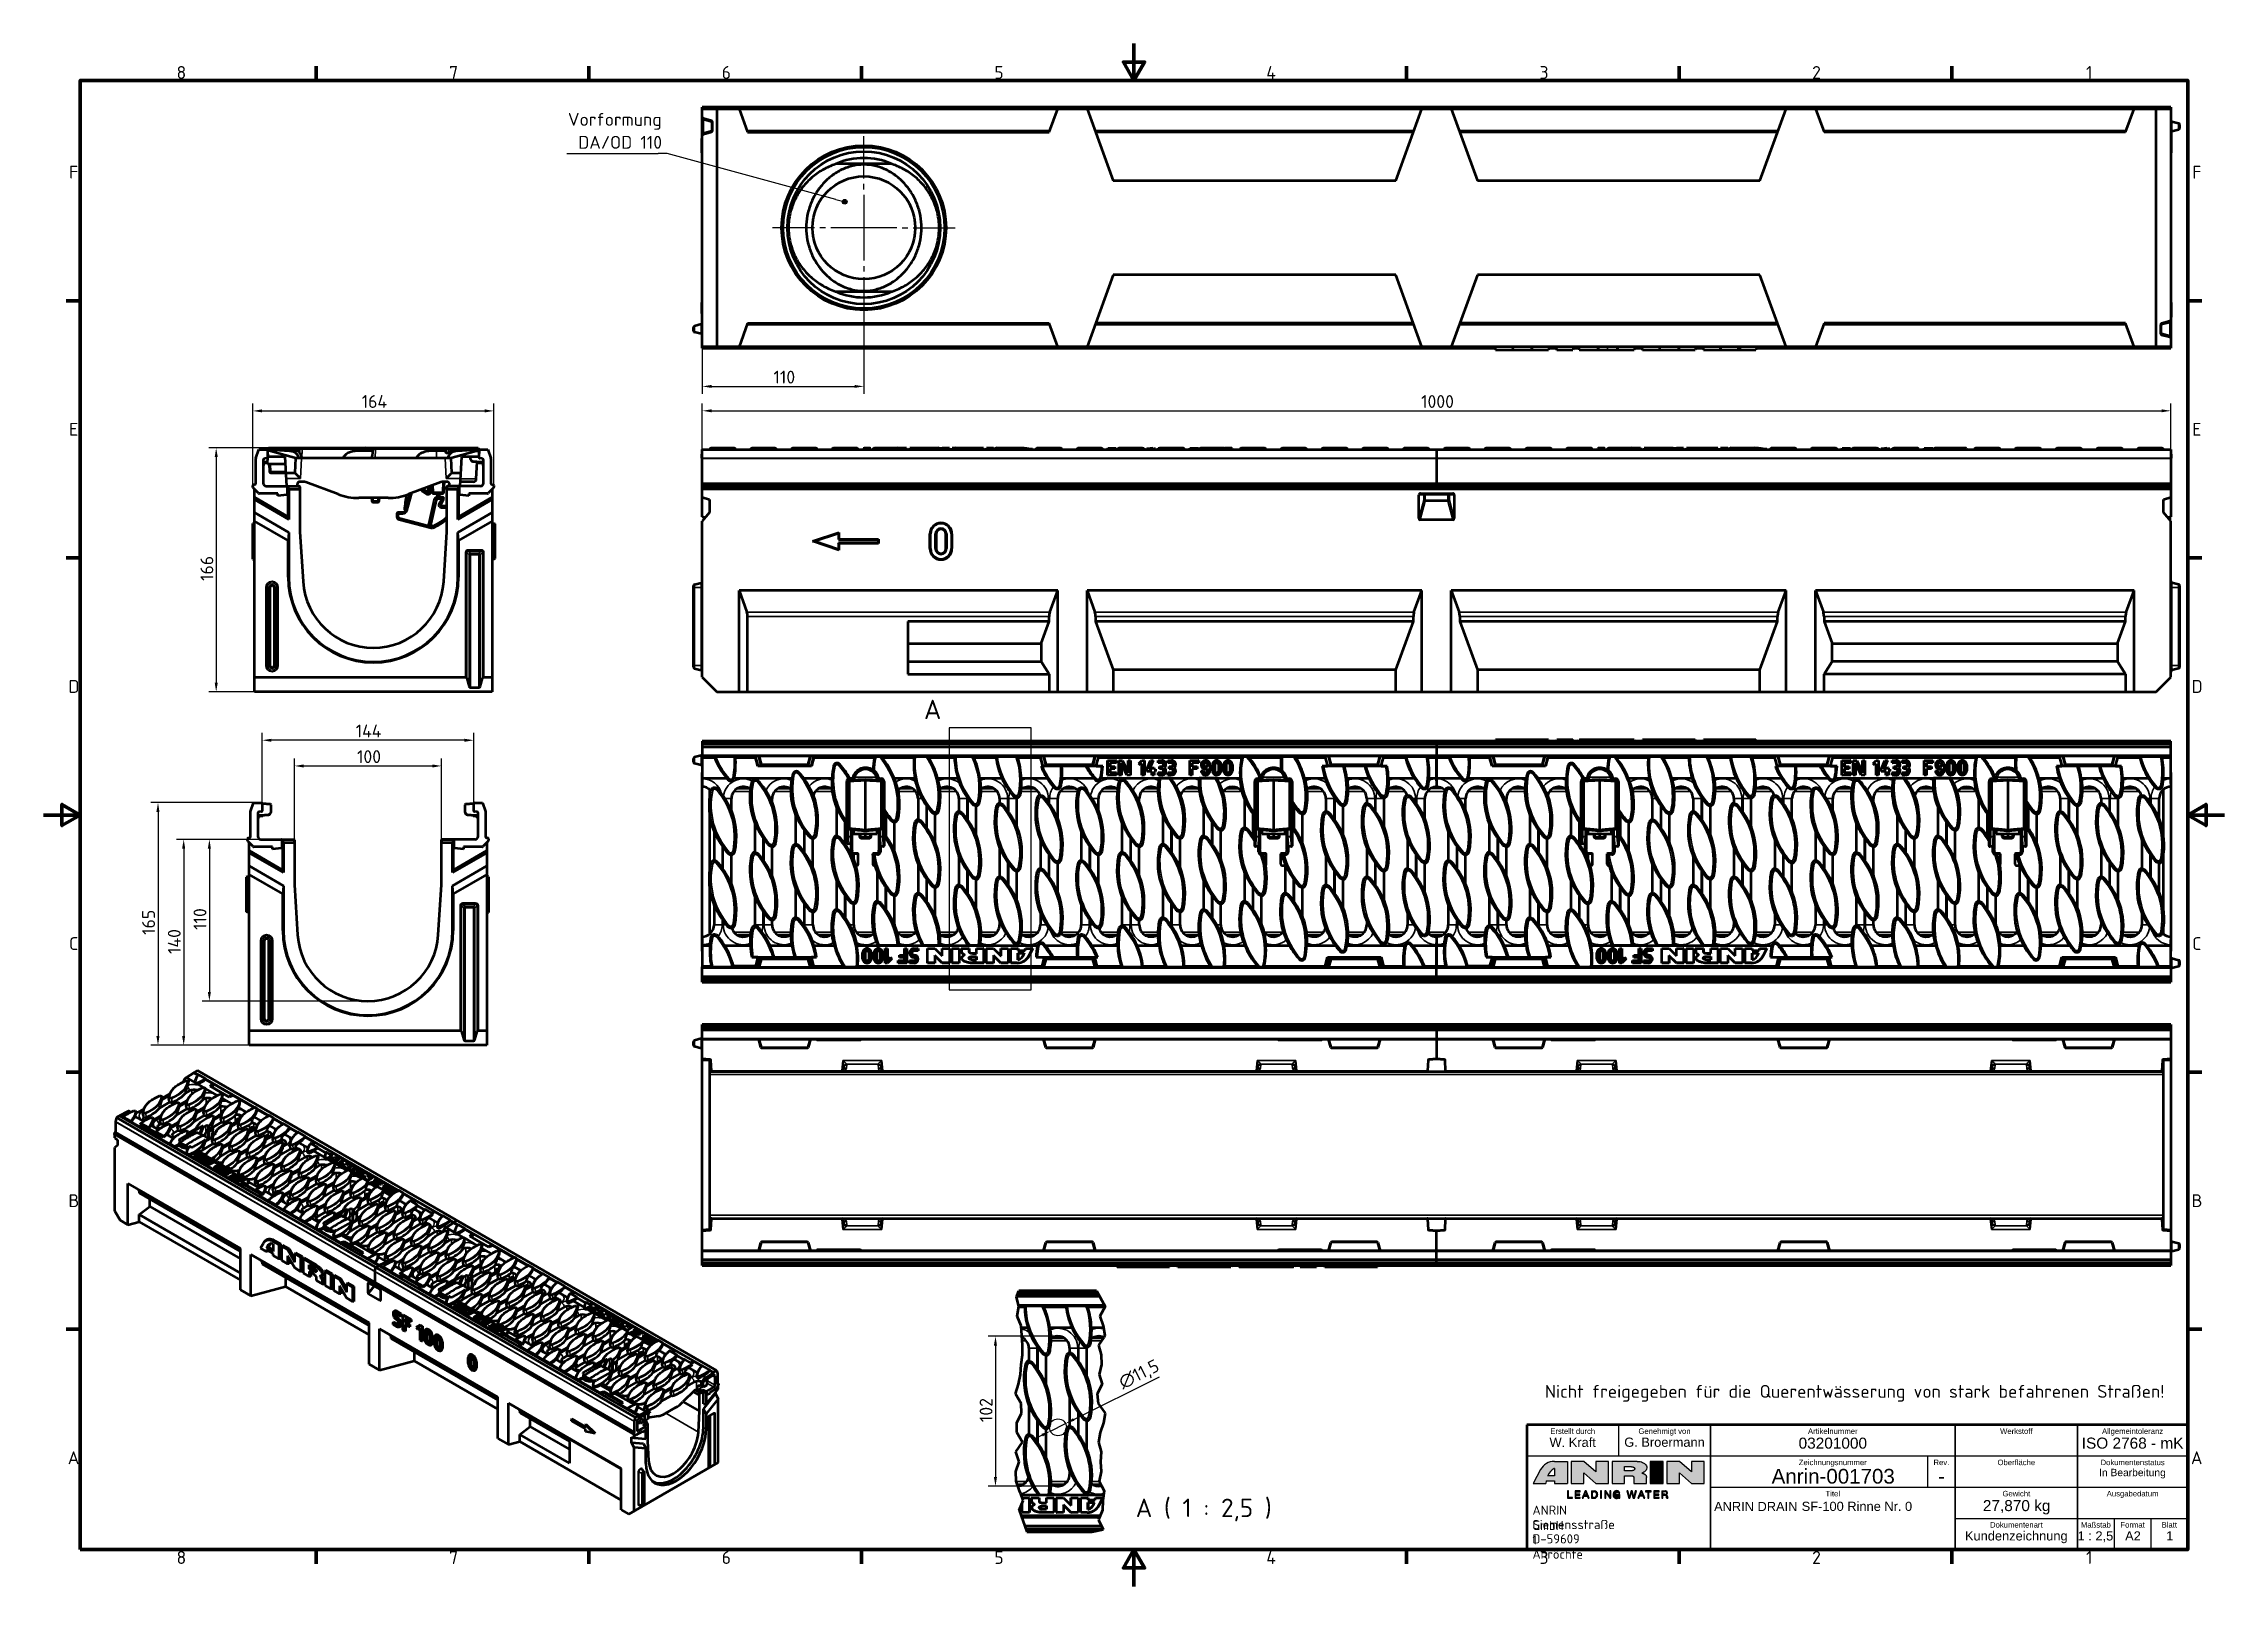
# Model space of a CAD drawing. Header units: millimetres. Extents: x 0 to 1485, y 0 to 1050.
import ezdxf
from ezdxf.enums import TextEntityAlignment as Align

# ---------------------------------------------------------------- set-up
doc = ezdxf.new("R2010")
doc.units = ezdxf.units.MM
doc.header["$LTSCALE"] = 2.5
for name, color, linetype, lineweight in [('Bemaßung (ISO)', 7, 'Continuous', 25), ('Bruchlinie (ISO)', 7, 'Continuous', 50), ('Detailumgrenzung (ISO)', 7, 'Continuous', 25), ('Mittelpunktmarkierung (ISO)', 7, 'Continuous', 25), ('Rahmen (ISO)', 7, 'Continuous', 70), ('Schraffur (ISO)', 7, 'Continuous', 18), ('Sichtbar (ISO)', 7, 'Continuous', 50), ('Sichtbar schmal (ISO)', 7, 'Continuous', 35), ('Skizziergeometrie (ISO)', 7, 'Continuous', 25), ('Symbol (ISO)', 7, 'Continuous', 25), ('Symbole(DIN)', 179, 'Continuous', 25), ('Titel (ISO)', 7, 'Continuous', 50)]:
    doc.layers.add(name, color=color, linetype=linetype, lineweight=lineweight)
doc.styles.add('Aktuell-DIN', font='arial.ttf')
doc.styles.add('Bezeichnungstext (DIN)', font='isocpeur.ttf')
doc.styles.add('Notiztext (DIN)', font='isocpeur.ttf')
doc.styles.add('Textstil36', font='arial.ttf')
doc.styles.add('Textstil50', font='arial.ttf')
doc.styles.add('Textstil53', font='arial.ttf')
doc.styles.add('Textstil60', font='arial.ttf')
doc.styles.add('Textstil94', font='arial.ttf')
doc.styles.add('TXT 3_5', font='isocpeur.ttf')
doc.styles.add('TXT 5_0', font='isocpeur.ttf')
doc.dimstyles.new('Anrin Standard (DIN)', dxfattribs={"dimscale": 2.5, "dimtxt": 3.5, "dimasz": 2.5, "dimexe": 2, "dimexo": 0, "dimgap": 0.8, "dimtad": 1, "dimrnd": 1e-08, "dimtxsty": 'TXT 3_5', "dimcen": 0.09, "dimdle": 10, "dimclrd": 256, "dimclre": 256, "dimclrt": 256, "dimadec": 0, "dimazin": 2, "dimtfac": 0.714286, "dimtmove": 0, "dimatfit": 3, "dimfxl": 1, "dimtolj": 1, "dimlwd": -1, "dimlwe": -1, "dimarcsym": 0})

msp = doc.modelspace()

# ---------------------------------------------------------------- texts
at = {"layer": 'Symbol (ISO)', "insert": (1233.251, 137.09), "char_height": 8.75, "width": 411.93991, "attachment_point": 2, "style": 'TXT 3_5'}
msp.add_mtext('\\fISOCPEUR|b0|i0;Nicht freigegeben für die Querentwässerung von stark befahrenen Straßen!', dxfattribs=at)
at = {"layer": 'Symbol (ISO)', "insert": (743.698, 44.287), "char_height": 12.5, "attachment_point": 7, "style": 'TXT 5_0'}
msp.add_mtext('A ( 1 : 2,5 )', dxfattribs=at)

# ---------------------------------------------------------------- blocks, each defined once
blk = doc.blocks.new('Ränder Standardrahmen')
at = {"layer": 'Rahmen (ISO)'}
for p, q in [((74.25, 410), (74.25, 413.9)), ((148.5, 410), (148.5, 413.9)), ((222.75, 410), (222.75, 413.9)), ((371.25, 410), (371.25, 413.9)), ((445.5, 410), (445.5, 413.9)), ((519.75, 410), (519.75, 413.9)), ((10, 350), (6.1, 350)), ((584, 350), (587.9, 350)), ((10, 280), (6.1, 280)), ((584, 280), (587.9, 280)), ((10, 140), (6.1, 140)), ((584, 140), (587.9, 140)), ((10, 70), (6.1, 70)), ((584, 70), (587.9, 70)), ((74.25, 10), (74.25, 6.1)), ((148.5, 10), (148.5, 6.1)), ((222.75, 10), (222.75, 6.1)), ((371.25, 10), (371.25, 6.1)), ((445.5, 10), (445.5, 6.1)), ((519.75, 10), (519.75, 6.1))]:
    blk.add_line(p, q, dxfattribs=at)
at = {"layer": 'Rahmen (ISO)', "flags": 128}
for points in [[(297, 420), (297, 410), (294.11, 415), (299.89, 415), (297, 410)], [(10, 10), (10, 410), (584, 410), (584, 10), (10, 10)], [(0, 210), (10, 210), (5, 212.89), (5, 207.11), (10, 210)], [(594, 210), (584, 210), (589, 212.89), (589, 207.11), (584, 210)], [(297, 0), (297, 10), (294.11, 5), (299.89, 5), (297, 10)]]:
    blk.add_lwpolyline(points, dxfattribs=at)
at = {"layer": 'Rahmen (ISO)', "char_height": 3.5, "attachment_point": 7, "style": 'Notiztext (DIN)'}
for s, insert in [('8', (36.2, 410.4)), ('7', (110.45, 410.4)), ('6', (184.7, 410.4)), ('5', (258.95, 410.4)), ('4', (333.03, 410.4)), ('3', (407.45, 410.4)), ('2', (481.7, 410.4)), ('1', (556.3, 410.4)), ('F', (6.93, 383.25)), ('F', (585.23, 383.25)), ('E', (6.93, 313.25)), ('E', (585.23, 313.25)), ('D', (6.75, 243.25)), ('D', (585.05, 243.25)), ('C', (6.93, 173.25)), ('C', (585.23, 173.25)), ('B', (6.75, 103.25)), ('B', (585.05, 103.25)), ('A', (6.58, 33.25)), ('A', (584.88, 33.25)), ('8', (36.2, 6.1)), ('7', (110.45, 6.1)), ('6', (184.7, 6.1)), ('5', (258.95, 6.1)), ('4', (333.03, 6.1)), ('3', (407.45, 6.1)), ('2', (481.7, 6.1)), ('1', (556.3, 6.1))]:
    blk.add_mtext(s, dxfattribs=dict(at, insert=insert))
blk = doc.blocks.new('Schriftfelder Kundenzeichnung DE')
at = {"layer": 'Schraffur (ISO)'}
h = blk.add_hatch(color=256, dxfattribs=at)
edge = h.paths.add_edge_path(flags=0)
edge.add_line((108.68, 225.34), (110.52, 225.34))
edge.add_line((110.52, 225.34), (110.52, 227.3))
edge.add_arc((111.23, 225.87), 1.6, 116.36131, 117.74822)
edge.add_arc((112.34, 223.75), 3.98, 117.74822, 156.52452)
edge = h.paths.add_edge_path()
edge.add_arc((110.5, 224.99), 4.26, 90, 151.51191)
edge.add_line((106.76, 227.02), (104.71, 223.25))
edge.add_line((104.71, 223.25), (108.17, 223.25))
edge.add_line((108.17, 223.25), (108.3, 223.99))
edge.add_line((108.3, 223.99), (110.52, 223.99))
edge.add_line((110.52, 223.99), (110.52, 223.25))
edge.add_line((110.52, 223.25), (114.05, 223.25))
edge.add_line((114.05, 223.25), (114.05, 229.25))
edge.add_line((114.05, 229.25), (110.5, 229.25))
for points in [[(125.25, 223.25), (121.82, 223.25), (118.51, 226.1), (118.51, 223.25), (115.07, 223.25), (115.07, 229.25), (118.51, 229.25), (121.82, 226.4), (121.82, 229.25), (125.25, 229.25)], [(140.1, 223.25), (136.63, 223.25), (136.63, 229.25), (140.1, 229.25)], [(147.87, 229.25), (151.3, 229.25), (151.3, 223.25), (147.87, 223.25), (144.56, 226.1), (144.56, 223.25), (141.12, 223.25), (141.12, 229.25), (144.56, 229.25), (147.87, 226.4)], [(114.09, 221.22), (114.09, 219.19), (115.44, 219.19), (115.44, 219.42), (114.36, 219.42), (114.36, 221.22)], [(117.54, 220.99), (117.54, 221.22), (116.13, 221.22), (116.13, 219.19), (117.54, 219.19), (117.54, 219.42), (116.4, 219.42), (116.4, 220.09), (117.45, 220.09), (117.45, 220.32), (116.4, 220.32), (116.4, 220.99)], [(123.09, 221.22), (123.09, 219.19), (123.36, 219.19), (123.36, 221.22)], [(124.26, 221.22), (124.26, 219.19), (124.52, 219.19), (124.52, 220.83), (125.59, 219.19), (125.88, 219.19), (125.88, 221.22), (125.63, 221.22), (125.63, 219.58), (124.55, 221.22)], [(132.56, 221.22), (132.16, 219.52), (131.7, 221.22), (131.41, 221.22), (130.95, 219.52), (130.54, 221.22), (130.27, 221.22), (130.81, 219.19), (131.1, 219.19), (131.55, 220.89), (132.01, 219.19), (132.3, 219.19), (132.84, 221.22)], [(135.98, 219.19), (136.25, 219.19), (136.25, 220.99), (136.92, 220.99), (136.92, 221.22), (135.3, 221.22), (135.3, 220.99), (135.98, 220.99)], [(139.02, 219.19), (139.02, 219.42), (137.87, 219.42), (137.87, 220.09), (138.93, 220.09), (138.93, 220.32), (137.87, 220.32), (137.87, 220.99), (139.02, 220.99), (139.02, 221.22), (137.6, 221.22), (137.6, 219.19)]]:
    blk.add_hatch(color=256, dxfattribs=at).paths.add_polyline_path(points)
h = blk.add_hatch(color=256, dxfattribs=at)
edge = h.paths.add_edge_path(flags=0)
edge.add_line((129.64, 227.81), (129.64, 226.69))
edge.add_line((129.64, 226.69), (131.48, 226.69))
edge.add_spline(control_points=[(131.48, 226.69), (131.53, 226.69), (131.63, 226.69), (131.78, 226.72), (131.95, 226.76), (132.11, 226.83), (132.24, 226.93), (132.34, 227.04), (132.4, 227.16), (132.4, 227.29), (132.37, 227.4), (132.29, 227.52), (132.19, 227.61), (132.07, 227.68), (131.96, 227.73), (131.85, 227.76), (131.75, 227.78), (131.63, 227.8), (131.53, 227.8), (131.48, 227.81)], knot_values=[-0.234844, -0.234844, -0.234844, -0.234844, -0.219295, -0.205255, -0.18853, -0.169033, -0.151911, -0.140357, -0.124464, -0.113391, -0.102281, -0.089516, -0.072313, -0.06125, -0.047597, -0.037143, -0.028181, -0.015389, 0, 0, 0, 0], degree=3, periodic=0)
edge.add_line((131.48, 227.81), (129.64, 227.81))
edge = h.paths.add_edge_path()
edge.add_spline(control_points=[(134.32, 226.01), (134.42, 226.05), (134.69, 226.16), (135.12, 226.42), (135.54, 226.86), (135.74, 227.44), (135.62, 228.07), (135.19, 228.6), (134.56, 228.98), (133.83, 229.21), (133.33, 229.24), (133.06, 229.25)], knot_values=[0, 0, 0, 0, 0.032738, 0.089123, 0.15019, 0.210018, 0.266455, 0.334142, 0.409124, 0.482616, 0.561422, 0.561422, 0.561422, 0.561422], degree=3, periodic=0)
edge.add_line((133.06, 229.25), (126.28, 229.25))
edge.add_line((126.28, 229.25), (126.28, 223.25))
edge.add_line((126.28, 223.25), (129.64, 223.25))
edge.add_line((129.64, 223.25), (129.64, 225.34))
edge.add_line((129.64, 225.34), (131.62, 225.34))
edge.add_spline(control_points=[(131.62, 225.34), (131.65, 225.34), (131.71, 225.34), (131.8, 225.31), (131.87, 225.27), (131.93, 225.23), (131.99, 225.19), (132.03, 225.14), (132.07, 225.08), (132.11, 225), (132.15, 224.91), (132.16, 224.82), (132.16, 224.76), (132.16, 224.74)], knot_values=[0, 0, 0, 0, 0.009437, 0.018207, 0.027743, 0.03372, 0.040473, 0.048648, 0.053354, 0.063364, 0.072617, 0.083401, 0.090003, 0.090003, 0.090003, 0.090003], degree=3, periodic=0)
edge.add_line((132.16, 224.74), (132.16, 223.25))
edge.add_line((132.16, 223.25), (135.6, 223.25))
edge.add_line((135.6, 223.25), (135.6, 224.89))
edge.add_spline(control_points=[(135.6, 224.89), (135.6, 224.95), (135.59, 225.05), (135.56, 225.19), (135.51, 225.31), (135.44, 225.44), (135.35, 225.55), (135.24, 225.67), (135.11, 225.77), (134.96, 225.86), (134.82, 225.92), (134.7, 225.96), (134.57, 225.99), (134.44, 226.01), (134.35, 226.01), (134.32, 226.01)], knot_values=[0, 0, 0, 0, 0.017903, 0.03057, 0.042212, 0.057826, 0.072809, 0.085182, 0.106897, 0.121718, 0.138859, 0.150083, 0.159996, 0.179415, 0.188816, 0.188816, 0.188816, 0.188816], degree=3, periodic=0)
h = blk.add_hatch(color=256, dxfattribs=at)
h.paths.add_polyline_path([(119.02, 220.98), (119.38, 220.03), (118.67, 220.03)], flags=0)
h.paths.add_polyline_path([(118.36, 219.19), (118.08, 219.19), (118.87, 221.22), (119.17, 221.22), (119.96, 219.19), (119.69, 219.19), (119.46, 219.8), (118.58, 219.8)])
h = blk.add_hatch(color=256, dxfattribs=at)
edge = h.paths.add_edge_path(flags=0)
edge.add_line((122.02, 220.32), (122.02, 220.09))
edge.add_arc((121.34, 220.09), 0.678, -90, 0, ccw=False)
edge.add_line((121.34, 219.41), (120.89, 219.41))
edge.add_line((120.89, 219.41), (120.89, 221))
edge.add_line((120.89, 221), (121.34, 221))
edge.add_arc((121.34, 220.32), 0.678, 0, 90, ccw=False)
edge = h.paths.add_edge_path()
edge.add_line((122.29, 220.28), (122.29, 220.13))
edge.add_arc((121.35, 220.13), 0.942, -90, 0, ccw=False)
edge.add_line((121.35, 219.19), (120.62, 219.19))
edge.add_line((120.62, 219.19), (120.62, 221.22))
edge.add_line((120.62, 221.22), (121.35, 221.22))
edge.add_arc((121.35, 220.28), 0.942, 0, 90, ccw=False)
h = blk.add_hatch(color=256, dxfattribs=at)
edge = h.paths.add_edge_path()
edge.add_arc((127.43, 220.37), 0.91, 108.7549, 155.98384)
edge.add_arc((127.81, 220.2), 1.33, 155.98384, 187.99143)
edge.add_arc((127.52, 220.16), 1.04, 187.99143, 233.77695)
edge.add_arc((127.44, 220.04), 0.896, 233.77695, 284.14111)
edge.add_arc((127.42, 220.12), 0.976, 284.14111, 316.18124)
edge.add_line((128.12, 219.44), (128.19, 219.19))
edge.add_line((128.19, 219.19), (128.36, 219.19))
edge.add_line((128.36, 219.19), (128.36, 220.26))
edge.add_line((128.36, 220.26), (127.47, 220.26))
edge.add_line((127.47, 220.26), (127.47, 220.03))
edge.add_line((127.47, 220.03), (128.13, 220.03))
edge.add_arc((127.47, 220.02), 0.656, -150.3795, 0.85347, ccw=False)
edge.add_arc((127.74, 220.18), 0.97, 148.16176, 209.6205, ccw=False)
edge.add_arc((127.52, 220.31), 0.708, 78.4441, 148.16176, ccw=False)
edge.add_arc((127.56, 220.49), 0.53, 11.53554, 78.4441, ccw=False)
edge.add_line((128.07, 220.59), (128.32, 220.59))
edge.add_arc((127.6, 220.53), 0.726, 5.21823, 65.66422)
edge.add_arc((127.47, 220.24), 1.05, 65.66422, 108.7549)
h = blk.add_hatch(color=256, dxfattribs=at)
h.paths.add_polyline_path([(134.54, 220.03), (134.18, 220.98), (133.83, 220.03)], flags=0)
h.paths.add_polyline_path([(134.03, 221.22), (133.24, 219.19), (133.52, 219.19), (133.74, 219.8), (134.62, 219.8), (134.85, 219.19), (135.12, 219.19), (134.33, 221.22)])
h = blk.add_hatch(color=256, dxfattribs=at)
edge = h.paths.add_edge_path(flags=0)
edge.add_line((140.77, 221), (140.07, 221))
edge.add_line((140.07, 221), (140.07, 220.28))
edge.add_line((140.07, 220.28), (140.63, 220.28))
edge.add_arc((140.63, 221.15), 0.863, 270, 289.16201)
edge.add_arc((140.82, 220.6), 0.282, 289.16201, 360)
edge.add_line((141.11, 220.6), (141.11, 220.66))
edge.add_arc((140.77, 220.66), 0.335, 0, 90)
edge = h.paths.add_edge_path()
edge.add_line((139.8, 221.22), (139.8, 219.19))
edge.add_line((139.8, 219.19), (140.07, 219.19))
edge.add_line((140.07, 219.19), (140.07, 220.06))
edge.add_line((140.07, 220.06), (140.76, 220.06))
edge.add_arc((140.76, 219.77), 0.284, 12.87715, 90, ccw=False)
edge.add_arc((138.89, 219.35), 2.2, 0.34767, 12.87715, ccw=False)
edge.add_arc((141.42, 219.36), 0.332, 180.34767, 211.11673)
edge.add_line((141.14, 219.19), (141.44, 219.19))
edge.add_arc((141.81, 219.46), 0.463, 190.07605, 216.25101, ccw=False)
edge.add_arc((143.22, 219.71), 1.9, 181.10972, 190.07605, ccw=False)
edge.add_arc((140.45, 219.66), 0.871, 1.10972, 19.97248)
edge.add_arc((140.98, 219.85), 0.316, 19.97248, 85.20144)
edge.add_arc((140.84, 220.66), 0.517, 287.91348, 363.49928)
edge.add_arc((140.8, 220.65), 0.563, 3.49928, 81.28373)
edge.add_arc((140.75, 220.37), 0.852, 81.28373, 90)
edge.add_line((140.75, 221.22), (139.8, 221.22))
at = {"layer": 'Skizziergeometrie (ISO)', "color": 7, "lineweight": 25}
for p, q in [((106.76, 227.02), (104.71, 223.25)), ((110.5, 229.25), (114.05, 229.25)), ((110.52, 227.3), (110.52, 225.34)), ((114.05, 229.25), (114.05, 223.25)), ((115.07, 229.25), (115.07, 223.25)), ((118.51, 229.25), (115.07, 229.25)), ((121.82, 226.4), (118.51, 229.25)), ((118.51, 226.1), (121.82, 223.25)), ((118.51, 223.25), (118.51, 226.1)), ((125.25, 229.25), (121.82, 229.25)), ((121.82, 229.25), (121.82, 226.4)), ((125.25, 223.25), (125.25, 229.25)), ((126.28, 229.25), (126.28, 223.25)), ((133.06, 229.25), (126.28, 229.25)), ((129.64, 227.81), (131.48, 227.81)), ((129.64, 226.69), (129.64, 227.81)), ((131.48, 226.69), (129.64, 226.69)), ((140.1, 229.25), (136.63, 229.25)), ((136.63, 229.25), (136.63, 223.25)), ((140.1, 223.25), (140.1, 229.25)), ((144.56, 229.25), (141.12, 229.25)), ((141.12, 229.25), (141.12, 223.25)), ((147.87, 226.4), (144.56, 229.25)), ((144.56, 223.25), (144.56, 226.1)), ((144.56, 226.1), (147.87, 223.25)), ((147.87, 229.25), (147.87, 226.4)), ((151.3, 229.25), (147.87, 229.25)), ((151.3, 223.25), (151.3, 229.25)), ((104.71, 223.25), (108.17, 223.25)), ((108.3, 223.99), (108.17, 223.25)), ((108.3, 223.99), (110.52, 223.99)), ((110.52, 225.34), (108.68, 225.34)), ((110.52, 223.99), (110.52, 223.25)), ((110.52, 223.25), (114.05, 223.25)), ((114.36, 221.22), (114.09, 221.22)), ((114.09, 221.22), (114.09, 219.19)), ((114.36, 219.42), (114.36, 221.22)), ((115.07, 223.25), (118.51, 223.25)), ((116.13, 221.22), (116.13, 219.19)), ((117.54, 221.22), (116.13, 221.22)), ((116.4, 220.99), (117.54, 220.99)), ((116.4, 220.32), (116.4, 220.99)), ((117.45, 220.32), (116.4, 220.32)), ((116.4, 220.09), (117.45, 220.09)), ((116.4, 219.42), (116.4, 220.09)), ((117.45, 220.09), (117.45, 220.32)), ((117.54, 220.99), (117.54, 221.22)), ((118.87, 221.22), (118.08, 219.19)), ((118.36, 219.19), (118.58, 219.8)), ((118.58, 219.8), (119.46, 219.8)), ((118.67, 220.03), (119.02, 220.98)), ((119.38, 220.03), (118.67, 220.03)), ((119.17, 221.22), (118.87, 221.22)), ((119.02, 220.98), (119.38, 220.03)), ((119.96, 219.19), (119.17, 221.22)), ((119.46, 219.8), (119.69, 219.19)), ((120.62, 221.22), (121.35, 221.22)), ((120.62, 221.22), (120.62, 219.19)), ((120.89, 221), (121.34, 221)), ((120.89, 219.41), (120.89, 221)), ((121.82, 223.25), (125.25, 223.25)), ((122.02, 220.32), (122.02, 220.09)), ((122.29, 220.28), (122.29, 220.2)), ((122.29, 220.13), (122.29, 220.2)), ((123.09, 221.22), (123.09, 219.19)), ((123.36, 221.22), (123.09, 221.22)), ((123.36, 219.19), (123.36, 221.22)), ((124.26, 221.22), (124.26, 219.19)), ((124.55, 221.22), (124.26, 221.22)), ((124.52, 220.83), (125.59, 219.19)), ((124.52, 219.19), (124.52, 220.83)), ((125.63, 219.58), (124.55, 221.22)), ((125.88, 221.22), (125.63, 221.22)), ((125.63, 221.22), (125.63, 219.58)), ((125.88, 219.19), (125.88, 221.22)), ((126.28, 223.25), (129.64, 223.25)), ((128.36, 220.26), (127.47, 220.26)), ((127.47, 220.26), (127.47, 220.03)), ((127.47, 220.03), (128.13, 220.03)), ((128.07, 220.59), (128.32, 220.59)), ((128.36, 219.19), (128.36, 220.26)), ((129.64, 223.25), (129.64, 225.34)), ((129.64, 225.34), (131.62, 225.34)), ((130.27, 221.22), (130.81, 219.19)), ((130.54, 221.22), (130.27, 221.22)), ((130.95, 219.52), (130.54, 221.22)), ((131.41, 221.22), (130.95, 219.52)), ((131.1, 219.19), (131.55, 220.89)), ((131.7, 221.22), (131.41, 221.22)), ((131.55, 220.89), (132.01, 219.19)), ((132.16, 219.52), (131.7, 221.22)), ((132.16, 224.74), (132.16, 223.25)), ((132.16, 223.25), (135.6, 223.25)), ((132.56, 221.22), (132.16, 219.52)), ((132.3, 219.19), (132.84, 221.22)), ((132.84, 221.22), (132.56, 221.22)), ((134.03, 221.22), (133.24, 219.19)), ((133.52, 219.19), (133.74, 219.8)), ((134.62, 219.8), (133.74, 219.8)), ((133.83, 220.03), (134.18, 220.98)), ((134.54, 220.03), (133.83, 220.03)), ((134.33, 221.22), (134.03, 221.22)), ((134.18, 220.98), (134.54, 220.03)), ((135.12, 219.19), (134.33, 221.22)), ((134.62, 219.8), (134.85, 219.19)), ((135.3, 221.22), (135.3, 220.99)), ((136.92, 221.22), (135.3, 221.22)), ((135.3, 220.99), (135.98, 220.99)), ((135.6, 223.25), (135.6, 224.89)), ((135.98, 220.99), (135.98, 219.19)), ((136.25, 219.19), (136.25, 220.99)), ((136.25, 220.99), (136.92, 220.99)), ((136.63, 223.25), (140.1, 223.25)), ((136.92, 220.99), (136.92, 221.22)), ((137.6, 221.22), (137.6, 219.19)), ((139.02, 221.22), (137.6, 221.22)), ((137.87, 220.32), (137.87, 220.99)), ((137.87, 220.99), (139.02, 220.99)), ((138.93, 220.32), (137.87, 220.32)), ((137.87, 219.42), (137.87, 220.09)), ((137.87, 220.09), (138.93, 220.09)), ((138.93, 220.09), (138.93, 220.32)), ((139.02, 220.99), (139.02, 221.22)), ((139.8, 221.22), (139.8, 219.19)), ((139.8, 221.22), (140.75, 221.22)), ((140.07, 220.28), (140.07, 221)), ((140.77, 221), (140.07, 221)), ((140.63, 220.28), (140.07, 220.28)), ((140.07, 219.19), (140.07, 220.06)), ((140.07, 220.06), (140.76, 220.06)), ((141.11, 220.66), (141.11, 220.6)), ((141.12, 223.25), (144.56, 223.25)), ((147.87, 223.25), (151.3, 223.25)), ((114.09, 219.19), (115.44, 219.19)), ((115.44, 219.42), (114.36, 219.42)), ((115.44, 219.19), (115.44, 219.42)), ((116.13, 219.19), (117.54, 219.19)), ((117.54, 219.42), (116.4, 219.42)), ((117.54, 219.19), (117.54, 219.42)), ((118.08, 219.19), (118.36, 219.19)), ((119.69, 219.19), (119.96, 219.19)), ((120.62, 219.19), (121.35, 219.19)), ((121.34, 219.41), (120.89, 219.41)), ((123.09, 219.19), (123.36, 219.19)), ((124.26, 219.19), (124.52, 219.19)), ((125.59, 219.19), (125.88, 219.19)), ((128.12, 219.44), (128.19, 219.19)), ((128.19, 219.19), (128.36, 219.19)), ((130.81, 219.19), (131.1, 219.19)), ((132.01, 219.19), (132.3, 219.19)), ((133.24, 219.19), (133.52, 219.19)), ((134.85, 219.19), (135.12, 219.19)), ((135.98, 219.19), (136.25, 219.19)), ((137.6, 219.19), (139.02, 219.19)), ((139.02, 219.42), (137.87, 219.42)), ((139.02, 219.19), (139.02, 219.42)), ((139.8, 219.19), (140.07, 219.19)), ((141.14, 219.19), (141.44, 219.19))]:
    blk.add_line(p, q, dxfattribs=at)
for centre, radius, start, end in [((110.5, 224.99), 4.26, 90, 151.51191), ((112.34, 223.75), 3.98, 117.74822, 156.52452), ((111.23, 225.87), 1.6, 116.36131, 117.74822), ((121.34, 220.32), 0.678, 0, 90), ((121.34, 220.09), 0.678, 270, 0), ((121.35, 220.28), 0.942, 0, 90), ((121.35, 220.13), 0.942, 270, 0), ((127.81, 220.2), 1.33, 155.98384, 187.99143), ((127.52, 220.16), 1.04, 187.99143, 233.77695), ((127.43, 220.37), 0.91, 108.7549, 155.98384), ((127.74, 220.18), 0.97, 148.16176, 209.6205), ((127.47, 220.02), 0.656, 209.6205, 0.85347), ((127.52, 220.31), 0.708, 78.4441, 148.16176), ((127.47, 220.24), 1.05, 65.66422, 108.7549), ((127.56, 220.49), 0.53, 11.53554, 78.4441), ((127.6, 220.53), 0.726, 5.21823, 65.66422), ((140.63, 221.15), 0.863, 270, 289.16201), ((140.75, 220.37), 0.852, 81.28373, 90), ((140.76, 219.77), 0.284, 12.87715, 90), ((140.77, 220.66), 0.335, 0, 90), ((140.8, 220.65), 0.563, 3.49928, 81.28373), ((140.82, 220.6), 0.282, 289.16201, 0), ((140.84, 220.66), 0.517, 287.91348, 3.49928), ((140.98, 219.85), 0.316, 19.97248, 85.20144), ((138.89, 219.35), 2.2, 0.34767, 12.87715), ((140.45, 219.66), 0.871, 1.10972, 19.97248), ((127.44, 220.04), 0.896, 233.77695, 284.14111), ((127.42, 220.12), 0.976, 284.14111, 316.18124), ((141.42, 219.36), 0.332, 180.34767, 211.11673), ((143.22, 219.71), 1.9, 181.10972, 190.07605), ((141.81, 219.46), 0.463, 190.07605, 216.25101)]:
    blk.add_arc(centre, radius, start, end, dxfattribs=at)
for points in [[(131.48, 227.81), (131.63, 227.8), (131.76, 227.78), (131.85, 227.76), (131.95, 227.73), (132.07, 227.67), (132.17, 227.62), (132.3, 227.5), (132.37, 227.4), (132.4, 227.29), (132.39, 227.18), (132.33, 227.03), (132.25, 226.95), (132.11, 226.84), (131.94, 226.76), (131.77, 226.72), (131.64, 226.7), (131.48, 226.69)], [(133.06, 229.25), (133.85, 229.17), (134.55, 228.95), (135.18, 228.55), (135.59, 228.01), (135.69, 227.46), (135.51, 226.89), (135.1, 226.43), (134.62, 226.14), (134.32, 226.01)], [(134.32, 226.01), (134.41, 226.01), (134.6, 225.98), (134.7, 225.96), (134.8, 225.92), (134.96, 225.86), (135.09, 225.78), (135.26, 225.65), (135.35, 225.56), (135.44, 225.44), (135.51, 225.3), (135.55, 225.19), (135.58, 225.07), (135.6, 224.89)], [(131.62, 225.34), (131.71, 225.33), (131.8, 225.31), (131.88, 225.27), (131.93, 225.23), (131.98, 225.19), (132.04, 225.13), (132.06, 225.09), (132.11, 225), (132.14, 224.91), (132.16, 224.81), (132.16, 224.74)]]:
    blk.add_spline(points, degree=3, dxfattribs=at)
at = {"layer": 'Titel (ISO)', "lineweight": 50}
for p, q in [((283.01, 239.22), (103.01, 239.22)), ((103.01, 239.22), (103.01, 205.22)), ((283.01, 205.22), (283.01, 239.22)), ((103.01, 205.22), (283.01, 205.22))]:
    blk.add_line(p, q, dxfattribs=at)
at = {"layer": 'Titel (ISO)', "lineweight": 25}
for p, q in [((128.01, 239.22), (128.01, 230.72)), ((103.01, 230.72), (283.01, 230.72)), ((212.18, 230.72), (212.18, 222.22)), ((153.01, 222.22), (283.01, 222.22)), ((219.68, 213.72), (283.01, 213.72)), ((263.01, 213.72), (263.01, 205.22)), ((273.01, 213.72), (273.01, 205.22))]:
    blk.add_line(p, q, dxfattribs=at)
at = {"layer": 'Titel (ISO)', "lineweight": 35}
for p, q in [((153.01, 239.22), (153.01, 205.22)), ((219.68, 239.22), (219.68, 205.22)), ((253.01, 239.22), (253.01, 205.22))]:
    blk.add_line(p, q, dxfattribs=at)
at = {"layer": 'Symbole(DIN)', "color": 7, "style": 'Aktuell-DIN'}
for s, insert, char_height, attachment_point in [('\\fArial|b0|i0;Erstellt durch', (115.51, 238.22), 1.5, 2), ('\\fArial|b0|i0;Genehmigt von', (140.51, 238.22), 1.5, 2), ('\\fArial|b0|i0;Artikelnummer', (186.34, 238.22), 1.5, 2), ('\\fArial|b0|i0;Werkstoff', (236.34, 238.22), 1.5, 2), ('\\fArial|b0|i0;Allgemeintoleranz', (268.01, 238.22), 1.5, 2), ('\\fArial|b0|i0;Zeichnungsnummer', (186.34, 229.72), 1.5, 2), ('\\fArial|b0|i0;Oberfläche', (236.34, 229.72), 1.5, 2), ('\\fArial|b0|i0;Dokumentenstatus', (268.01, 229.72), 1.5, 2), ('\\fArial|b0|i0;Titel', (186.34, 221.22), 1.5, 2), ('\\fArial|b0|i0;Gewicht', (236.34, 221.22), 1.5, 2), ('\\fArial|b0|i0;Ausgabedatum', (268.01, 221.22), 1.5, 2), ('\\fArial|b0|i0; ', (176.72, 218.72), 3, 1), ('\\fArial|b0|i0;Dokumentenart', (236.34, 212.72), 1.5, 2), ('\\fArial|b0|i0;Maßstab', (258.01, 212.72), 1.5, 2), ('\\fArial|b0|i0;Format', (268.01, 212.72), 1.5, 2), ('\\fArial|b0|i0;Blatt', (278.01, 212.72), 1.5, 2)]:
    blk.add_mtext(s, dxfattribs=dict(at, insert=insert, char_height=char_height, attachment_point=attachment_point))
for s, insert, char_height, width, attachment_point in [('\\fArial|b0|i0;G. Broermann', (140.51, 235.72), 2.5, 21.9303, 2), ('\\fArial|b0|i0;ISO 2768 - mK', (268.01, 235.72), 3, 27.7157, 2), ('\\fArial|b0|i0;ANRIN DRAIN', (154.01, 218.22), 2.5, 22.7077, 1), ('\\fArial|b0|i0;SF-100 Rinne Nr. 0', (177.88, 218.26), 2.5, 30.0819, 1)]:
    blk.add_mtext(s, dxfattribs=dict(at, insert=insert, char_height=char_height, width=width, attachment_point=attachment_point))
at = {"layer": 'Symbole(DIN)', "color": 179, "insert": (215.93, 229.72), "char_height": 1.5, "attachment_point": 2, "style": 'Aktuell-DIN'}
blk.add_mtext('\\fArial|b0|i0;Rev.', dxfattribs=at)
at = {"layer": 'Symbole(DIN)', "color": 7}
for tag, p, height, style in [('AUTOR_001', (109.19, 233.18), 2.5, 'Textstil36'), ('Artikelnummer_001', (177.03, 232.71), 3, 'Textstil60'), ('BAUTEILNUMMER_001', (169.69, 223.2), 4, 'Textstil53'), ('REVISIONSNUMMER_001', (214.99, 223.22), 4, 'Textstil53'), ('VaultStatus_001', (258.88, 225.22), 2, 'Textstil50'), ('MASSE\\P3;_001', (227.22, 215.71), 3, 'Textstil60'), ('Dokumentenart_001', (222.35, 207.72), 2.5, 'Textstil36'), ('Anfänglicher_Ansichtsmaßstab_001', (253.03, 207.71), 2.5, 'Textstil36'), ('Blattgröße_001', (265.97, 207.71), 2.5, 'Textstil36'), ('Blattnummer_001', (277.17, 207.71), 2.5, 'Textstil36')]:
    blk.add_attdef(tag, p, '', height=height, dxfattribs=dict(at, style=style))
for tag, height, style, p in [('MATERIAL', 1.8, 'Textstil94', (236.34, 235.72)), ('Oberfläche', 2.5, 'Textstil36', (236.34, 227.22)), ('GENEHM.DAT._KONSTR.', 3, 'Textstil60', (268.01, 218.72))]:
    blk.add_attdef(tag, text='', height=height, dxfattribs=dict(at, style=style)).set_placement(p, align=Align.TOP_CENTER)
at = {"layer": 'Titel (ISO)', "char_height": 2.5, "attachment_point": 1, "style": 'TXT 5_0'}
for s, insert, width in [('\\fISOCPEUR|b0|i0;ANRIN GmbH', (104.54, 217.22), 16.9116), ('\\fISOCPEUR|b0|i0;Siemensstraße 1', (104.54, 213.3), 21.7572), ('\\fISOCPEUR|b0|i0;D-59609 Anröchte', (104.54, 209.4), 23.9445)]:
    blk.add_mtext(s, dxfattribs=dict(at, insert=insert, width=width))
blk = doc.blocks.new('*D30')
at = {"layer": 'Bemaßung (ISO)', "transparency": 16777216}
for p, q in [((558.5, 862.4), (558.5, 811.7)), ((448.5, 843.7), (448.5, 811.7)), ((454.8, 816.7), (552.3, 816.7))]:
    blk.add_line(p, q, dxfattribs=at)
for points in [[(454.8, 817.7), (454.8, 815.7), (448.5, 816.7)], [(552.3, 817.7), (552.3, 815.7), (558.5, 816.7)]]:
    blk.add_solid(points, dxfattribs=at)
at = {"layer": 'Defpoints', "color": 0, "transparency": 16777216}
for p in [(558.5, 862.4), (448.5, 843.7), (558.5, 816.7)]:
    blk.add_point(p, dxfattribs=at)
at = {"layer": 'Bemaßung (ISO)', "transparency": 16777216, "insert": (497, 827.4), "char_height": 8.75, "attachment_point": 1, "style": 'TXT 3_5'}
blk.add_mtext('\\A1;110', dxfattribs=at)
blk = doc.blocks.new('*D31')
at = {"layer": 'Bemaßung (ISO)', "transparency": 16777216}
for p, q in [((448.5, 746.8), (448.5, 805.1)), ((1448.5, 725.1), (1448.5, 805.1)), ((454.8, 800.1), (1442.3, 800.1))]:
    blk.add_line(p, q, dxfattribs=at)
for points in [[(454.8, 801.1), (454.8, 799.1), (448.5, 800.1)], [(1442.3, 801.1), (1442.3, 799.1), (1448.5, 800.1)]]:
    blk.add_solid(points, dxfattribs=at)
at = {"layer": 'Defpoints', "color": 0, "transparency": 16777216}
for p in [(1448.5, 800.1), (448.5, 746.8), (1448.5, 725.1)]:
    blk.add_point(p, dxfattribs=at)
at = {"layer": 'Bemaßung (ISO)', "transparency": 16777216, "insert": (938, 810.8), "char_height": 8.75, "attachment_point": 1, "style": 'TXT 3_5'}
blk.add_mtext('\\A1;1000', dxfattribs=at)
blk = doc.blocks.new('*D32')
at = {"layer": 'Bemaßung (ISO)', "transparency": 16777216}
for p, q in [((153.1, 774.8), (112.5, 774.8)), ((117.5, 768.6), (117.5, 615.1)), ((143.5, 608.8), (112.5, 608.8))]:
    blk.add_line(p, q, dxfattribs=at)
for points in [[(116.5, 768.6), (118.6, 768.6), (117.5, 774.8)], [(116.5, 615.1), (118.6, 615.1), (117.5, 608.8)]]:
    blk.add_solid(points, dxfattribs=at)
at = {"layer": 'Defpoints', "color": 0, "transparency": 16777216}
for p in [(153.1, 774.8), (117.5, 608.8), (143.5, 608.8)]:
    blk.add_point(p, dxfattribs=at)
at = {"layer": 'Bemaßung (ISO)', "transparency": 16777216, "insert": (106.8, 684.3), "char_height": 8.75, "attachment_point": 1, "rotation": 90, "style": 'TXT 3_5'}
blk.add_mtext('\\A1;166', dxfattribs=at)
blk = doc.blocks.new('*D33')
at = {"layer": 'Bemaßung (ISO)', "transparency": 16777216}
for p, q in [((142.5, 749.3), (142.5, 805)), ((306.5, 749.3), (306.5, 805)), ((148.8, 800), (300.3, 800))]:
    blk.add_line(p, q, dxfattribs=at)
for points in [[(148.8, 801.1), (148.8, 799), (142.5, 800)], [(300.3, 801.1), (300.3, 799), (306.5, 800)]]:
    blk.add_solid(points, dxfattribs=at)
at = {"layer": 'Defpoints', "color": 0, "transparency": 16777216}
for p in [(306.5, 800), (142.5, 749.3), (306.5, 749.3)]:
    blk.add_point(p, dxfattribs=at)
at = {"layer": 'Bemaßung (ISO)', "transparency": 16777216, "insert": (216.6, 810.8), "char_height": 8.75, "attachment_point": 1, "style": 'TXT 3_5'}
blk.add_mtext('\\A1;164', dxfattribs=at)
blk = doc.blocks.new('*D34')
at = {"layer": 'Bemaßung (ISO)', "transparency": 16777216}
for p, q in [((148.9, 532.9), (148.9, 580.9)), ((292.9, 532.9), (292.9, 580.9)), ((286.6, 575.9), (155.1, 575.9))]:
    blk.add_line(p, q, dxfattribs=at)
for points in [[(155.1, 576.9), (155.1, 574.8), (148.9, 575.9)], [(286.6, 576.9), (286.6, 574.8), (292.9, 575.9)]]:
    blk.add_solid(points, dxfattribs=at)
at = {"layer": 'Defpoints', "color": 0, "transparency": 16777216}
for p in [(148.9, 575.9), (148.9, 532.9), (292.9, 532.9)]:
    blk.add_point(p, dxfattribs=at)
at = {"layer": 'Bemaßung (ISO)', "transparency": 16777216, "insert": (212.5, 586.6), "char_height": 8.75, "attachment_point": 1, "style": 'TXT 3_5'}
blk.add_mtext('\\A1;144', dxfattribs=at)
blk = doc.blocks.new('*D35')
at = {"layer": 'Bemaßung (ISO)', "transparency": 16777216}
for p, q in [((170.9, 507.9), (170.9, 563.4)), ((177.1, 558.4), (264.6, 558.4)), ((270.9, 507.9), (270.9, 563.4))]:
    blk.add_line(p, q, dxfattribs=at)
for points in [[(177.1, 559.4), (177.1, 557.3), (170.9, 558.4)], [(264.6, 559.4), (264.6, 557.3), (270.9, 558.4)]]:
    blk.add_solid(points, dxfattribs=at)
at = {"layer": 'Defpoints', "color": 0, "transparency": 16777216}
for p in [(270.9, 558.4), (170.9, 507.9), (270.9, 507.9)]:
    blk.add_point(p, dxfattribs=at)
at = {"layer": 'Bemaßung (ISO)', "transparency": 16777216, "insert": (213.4, 569.1), "char_height": 8.75, "attachment_point": 1, "style": 'TXT 3_5'}
blk.add_mtext('\\A1;100', dxfattribs=at)
blk = doc.blocks.new('*D36')
at = {"layer": 'Bemaßung (ISO)', "transparency": 16777216}
for p, q in [((163.3, 508.4), (107.9, 508.4)), ((112.9, 502.1), (112.9, 404.6)), ((220.9, 398.4), (107.9, 398.4))]:
    blk.add_line(p, q, dxfattribs=at)
for points in [[(111.8, 502.1), (113.9, 502.1), (112.9, 508.4)], [(111.8, 404.6), (113.9, 404.6), (112.9, 398.4)]]:
    blk.add_solid(points, dxfattribs=at)
at = {"layer": 'Defpoints', "color": 0, "transparency": 16777216}
for p in [(163.3, 508.4), (112.9, 398.4), (220.9, 398.4)]:
    blk.add_point(p, dxfattribs=at)
at = {"layer": 'Bemaßung (ISO)', "transparency": 16777216, "insert": (102.1, 446.8), "char_height": 8.75, "attachment_point": 1, "rotation": 90, "style": 'TXT 3_5'}
blk.add_mtext('\\A1;110', dxfattribs=at)
blk = doc.blocks.new('*D37')
at = {"layer": 'Bemaßung (ISO)', "transparency": 16777216}
for p, q in [((163.3, 508.4), (90.4, 508.4)), ((95.4, 502.1), (95.4, 374.6)), ((139.9, 368.4), (90.4, 368.4))]:
    blk.add_line(p, q, dxfattribs=at)
for points in [[(94.3, 502.1), (96.4, 502.1), (95.4, 508.4)], [(94.3, 374.6), (96.4, 374.6), (95.4, 368.4)]]:
    blk.add_solid(points, dxfattribs=at)
at = {"layer": 'Defpoints', "color": 0, "transparency": 16777216}
for p in [(163.3, 508.4), (95.4, 368.4), (139.9, 368.4)]:
    blk.add_point(p, dxfattribs=at)
at = {"layer": 'Bemaßung (ISO)', "transparency": 16777216, "insert": (84.6, 430.4), "char_height": 8.75, "attachment_point": 1, "rotation": 90, "style": 'TXT 3_5'}
blk.add_mtext('\\A1;140', dxfattribs=at)
blk = doc.blocks.new('*D38')
at = {"layer": 'Bemaßung (ISO)', "transparency": 16777216}
for p, q in [((142.9, 533.4), (72.9, 533.4)), ((77.9, 527.1), (77.9, 374.6)), ((139.9, 368.4), (72.9, 368.4))]:
    blk.add_line(p, q, dxfattribs=at)
for points in [[(76.8, 527.1), (78.9, 527.1), (77.9, 533.4)], [(76.8, 374.6), (78.9, 374.6), (77.9, 368.4)]]:
    blk.add_solid(points, dxfattribs=at)
at = {"layer": 'Defpoints', "color": 0, "transparency": 16777216}
for p in [(142.9, 533.4), (77.9, 368.4), (139.9, 368.4)]:
    blk.add_point(p, dxfattribs=at)
at = {"layer": 'Bemaßung (ISO)', "transparency": 16777216, "insert": (67.1, 443.4), "char_height": 8.75, "attachment_point": 1, "rotation": 90, "style": 'TXT 3_5'}
blk.add_mtext('\\A1;165', dxfattribs=at)
blk = doc.blocks.new('Führungslinientext1')
at = {"layer": 'Symbol (ISO)'}
h = blk.add_hatch(color=256, dxfattribs=at)
edge = h.paths.add_edge_path(flags=0)
edge.add_arc((218.21, 376.95), 0.625, 0, 360)
for p, q in [((142.51, 390.09), (167.35, 390.09)), ((169.85, 390.09), (167.35, 390.09)), ((215.8, 377.6), (169.85, 390.09)), ((215.8, 377.6), (217.61, 377.11))]:
    blk.add_line(p, q, dxfattribs=at)
blk.add_circle((218.21, 376.95), 0.625, dxfattribs=at)
at = {"layer": 'Symbol (ISO)', "char_height": 3.5, "attachment_point": 7, "style": 'Notiztext (DIN)'}
for s, insert in [('Vorformung', (142.81, 396.56)), ('DA/OD 110', (145.61, 391.38))]:
    blk.add_mtext(s, dxfattribs=dict(at, insert=insert))
blk = doc.blocks.new('2DDetail0')
at = {"layer": 'Detailumgrenzung (ISO)', "flags": 128}
blk.add_lwpolyline([(246.7, 162.4), (268.99, 162.4), (268.99, 233.73), (246.7, 233.73), (246.7, 162.4)], dxfattribs=at)
at = {"layer": 'Detailumgrenzung (ISO)', "insert": (239.79, 236.11), "char_height": 5.25, "attachment_point": 7, "style": 'Bezeichnungstext (DIN)'}
blk.add_mtext('A', dxfattribs=at)
blk = doc.blocks.new('*D41')
at = {"layer": 'Bemaßung (ISO)', "transparency": 16777216}
for p, q in [((690.7, 170.2), (643.2, 170.2)), ((648.2, 163.9), (648.2, 74.4)), ((690.7, 68.2), (643.2, 68.2))]:
    blk.add_line(p, q, dxfattribs=at)
for points in [[(647.1, 163.9), (649.2, 163.9), (648.2, 170.2)], [(647.1, 74.4), (649.2, 74.4), (648.2, 68.2)]]:
    blk.add_solid(points, dxfattribs=at)
at = {"layer": 'Defpoints', "color": 0, "transparency": 16777216}
for p in [(690.7, 170.2), (648.2, 68.2), (690.7, 68.2)]:
    blk.add_point(p, dxfattribs=at)
at = {"layer": 'Bemaßung (ISO)', "transparency": 16777216, "insert": (637.4, 111.8), "char_height": 8.75, "attachment_point": 1, "rotation": 90, "style": 'TXT 3_5'}
blk.add_mtext('\\A1;102', dxfattribs=at)
blk = doc.blocks.new('*D42')
at = {"layer": 'Bemaßung (ISO)', "transparency": 16777216}
for p, q in [((701.5, 113.6), (759.8, 142.6)), ((685.6, 105.7), (695.9, 110.8)), ((680, 102.9), (674.4, 100.1))]:
    blk.add_line(p, q, dxfattribs=at)
for points in [[(679.5, 103.8), (680.4, 102), (685.6, 105.7)], [(701, 114.5), (701.9, 112.7), (695.9, 110.8)]]:
    blk.add_solid(points, dxfattribs=at)
at = {"layer": 'Defpoints', "color": 0, "transparency": 16777216}
for p in [(685.6, 105.7), (695.9, 110.8)]:
    blk.add_point(p, dxfattribs=at)
at = {"layer": 'Bemaßung (ISO)', "transparency": 16777216, "insert": (730.9, 142.2), "char_height": 8.75, "attachment_point": 1, "rotation": 26.4182, "style": 'TXT 3_5'}
blk.add_mtext('\\A1;∅11,5', dxfattribs=at)

# ---------------------------------------------------------------- dimensions: what is measured, and where the dimension line sits
at = {"layer": 'Bemaßung (ISO)'}
for base, p1, p2, picture, middle in [((558.542, 816.694), (448.542, 843.695), (558.542, 862.445), '*D30', (503.567, 816.694)), ((306.538, 800.027), (142.538, 749.309), (306.538, 749.309), '*D33', (224.513, 800.027)), ((1448.542, 800.092), (448.542, 746.809), (1448.542, 725.057), '*D31', (948.517, 800.092)), ((148.864, 575.864), (292.864, 532.864), (148.864, 532.864), '*D34', (220.814, 575.864)), ((270.864, 558.364), (170.864, 507.864), (270.864, 507.864), '*D35', (220.814, 558.364))]:
    dim = msp.add_linear_dim(base=base, p1=p1, p2=p2, dimstyle='Anrin Standard (DIN)', override={"dimgap": 0.8, "dimdec": 2, "dimtol": 0, "dimlim": 0, "dimtp": 0, "dimtm": 0, "dimtdec": 2, "dimtofl": 0, "dimatfit": 1}, dxfattribs=at)
    dim.commit()
    dim.dimension.update_dxf_attribs({"geometry": picture, "text_midpoint": middle, "dimtype": 160})
for base, p1, p2, angle, picture, middle in [((117.538, 608.809), (153.091, 774.809), (143.538, 608.809), 90, '*D32', (117.538, 691.784)), ((77.864, 368.364), (142.864, 533.364), (139.864, 368.364), 270, '*D38', (77.864, 450.814)), ((95.364, 368.364), (163.272, 508.364), (139.864, 368.364), 90, '*D37', (95.364, 438.314)), ((112.864, 398.364), (163.272, 508.364), (220.864, 398.364), 90, '*D36', (112.864, 453.314)), ((648.186, 68.192), (690.686, 170.192), (690.686, 68.192), 90, '*D41', (648.186, 119.192))]:
    dim = msp.add_linear_dim(base=base, p1=p1, p2=p2, angle=angle, dimstyle='Anrin Standard (DIN)', override={"dimgap": 0.8, "dimdec": 2, "dimtol": 0, "dimlim": 0, "dimtp": 0, "dimtm": 0, "dimtdec": 2, "dimtofl": 0, "dimatfit": 1}, dxfattribs=at)
    dim.commit()
    dim.dimension.update_dxf_attribs({"geometry": picture, "text_midpoint": middle, "dimtype": 160})
dim = msp.add_diameter_dim_2p(p1=(685.564, 105.683), p2=(695.885, 110.81), dimstyle='Anrin Standard (DIN)', override={"dimgap": 0.8, "dimdec": 1, "dimlfac": 1, "dimtol": 0, "dimlim": 0, "dimtp": 0, "dimtm": 0, "dimtdec": 2, "dimatfit": 2}, dxfattribs=at)
dim.commit()
dim.dimension.update_dxf_attribs({"geometry": '*D42', "text_midpoint": (747.214, 136.311), "dimtype": 163})

# ---------------------------------------------------------------- linework, layer by layer
at = {"layer": 'Bruchlinie (ISO)'}
for p, q in [((662.471, 197.13), (663.965, 201.192)), ((664.058, 190.525), (662.471, 197.13)), ((716.961, 201.192), (722.886, 190.525)), ((662.875, 183.92), (664.058, 190.525)), ((665.634, 177.316), (662.875, 183.92)), ((722.886, 190.525), (719.306, 183.92)), ((719.306, 183.92), (721.614, 177.316)), ((666.107, 170.711), (665.634, 177.316)), ((666.645, 164.106), (666.107, 170.711)), ((666.488, 157.501), (666.645, 164.106)), ((721.857, 169.437), (718.397, 164.106)), ((718.397, 164.106), (720.075, 157.501)), ((721.614, 177.316), (722.684, 170.711)), ((722.684, 170.711), (721.857, 169.437)), ((665.28, 144.292), (665.702, 150.897)), ((665.702, 150.897), (666.488, 157.501)), ((720.303, 150.897), (718.745, 144.292)), ((720.075, 157.501), (720.303, 150.897)), ((661.818, 131.082), (663.869, 137.687)), ((663.869, 137.687), (665.28, 144.292)), ((720.887, 137.687), (717.502, 131.082)), ((718.745, 144.292), (720.887, 137.687)), ((665.685, 124.477), (661.818, 131.082)), ((665.846, 117.873), (665.685, 124.477)), ((717.502, 131.082), (718.063, 124.477)), ((718.063, 124.477), (722.782, 117.873)), ((662.732, 111.268), (665.846, 117.873)), ((662.825, 104.663), (662.732, 111.268)), ((666.491, 98.058), (662.825, 104.663)), ((719.434, 104.663), (718.354, 98.058)), ((721.82, 111.268), (719.434, 104.663)), ((722.782, 117.873), (721.82, 111.268)), ((662.1, 91.454), (666.491, 98.058)), ((664.203, 84.849), (662.1, 91.454)), ((718.354, 98.058), (720.162, 91.454)), ((720.162, 91.454), (719.731, 84.849)), ((662.075, 78.244), (664.203, 84.849)), ((662.204, 71.639), (662.075, 78.244)), ((720.115, 78.244), (718.672, 71.639)), ((719.731, 84.849), (720.115, 78.244)), ((664.502, 65.034), (662.204, 71.639)), ((665.339, 62.936), (664.502, 65.034)), ((667.135, 58.43), (665.339, 62.936)), ((718.672, 71.639), (720.375, 68.423)), ((720.375, 68.423), (722.17, 65.034)), ((722.17, 65.034), (721.306, 58.43)), ((664.275, 51.825), (667.135, 58.43)), ((664.275, 51.825), (669.557, 37.192)), ((720.955, 51.825), (718.266, 45.22)), ((718.266, 45.22), (721.413, 38.615)), ((721.306, 58.43), (720.955, 51.825)), ((713.892, 37.192), (721.413, 38.615))]:
    msp.add_line(p, q, dxfattribs=at)
at = {"layer": 'Mittelpunktmarkierung (ISO)', "linetype": 'Continuous'}
for p, q in [((558.542, 958.32), (558.542, 986.945)), ((558.542, 950.82), (558.542, 954.57)), ((558.542, 947.07), (558.542, 902.32)), ((524.917, 924.695), (496.292, 924.695)), ((532.417, 924.695), (528.667, 924.695)), ((580.917, 924.695), (536.167, 924.695)), ((584.667, 924.695), (588.417, 924.695)), ((592.167, 924.695), (620.792, 924.695)), ((558.542, 898.57), (558.542, 894.82)), ((558.542, 891.07), (558.542, 862.445))]:
    msp.add_line(p, q, dxfattribs=at)
at = {"layer": 'Sichtbar (ISO)'}
for p, q in [((448.49, 994.695), (448.49, 996.248)), ((448.49, 996.248), (448.542, 996.248)), ((1448.542, 1006.695), (448.542, 1006.695)), ((448.542, 842.695), (448.542, 1006.695)), ((448.542, 1005.695), (1448.542, 1005.695)), ((454.801, 997.518), (449.283, 998.997)), ((455.542, 990.838), (455.542, 996.552)), ((458.542, 1005.695), (458.542, 843.695)), ((473.542, 1005.695), (479.366, 989.695)), ((523.542, 1005.695), (524.693, 1006.695)), ((541.542, 1005.695), (541.178, 1006.695)), ((568.542, 1005.695), (568.178, 1006.695)), ((603.542, 1005.695), (603.906, 1006.695)), ((618.542, 1005.695), (618.178, 1006.695)), ((684.719, 989.695), (690.542, 1005.695)), ((710.542, 1005.695), (728.377, 956.695)), ((920.708, 956.695), (938.542, 1005.695)), ((948.542, 1006.695), (948.542, 1005.695)), ((958.542, 1005.695), (976.377, 956.695)), ((1168.708, 956.695), (1186.542, 1005.695)), ((1206.542, 1005.695), (1212.366, 989.695)), ((1417.719, 989.695), (1423.542, 1005.695)), ((1438.542, 843.695), (1438.542, 1005.695)), ((1448.542, 1006.695), (1448.542, 842.695)), ((1449.283, 996.997), (1453.801, 995.786)), ((448.228, 976.695), (448.49, 994.695)), ((448.542, 994.695), (448.49, 994.695)), ((449.283, 988.394), (454.801, 989.873)), ((479.366, 989.695), (684.719, 989.695)), ((932.719, 989.695), (716.366, 989.695)), ((1180.719, 989.695), (964.366, 989.695)), ((1417.719, 989.695), (1212.366, 989.695)), ((1448.664, 989.907), (1448.857, 976.695)), ((1449.283, 990.394), (1453.801, 991.605)), ((1454.542, 994.82), (1454.542, 992.57)), ((448.228, 975.689), (448.228, 976.695)), ((448.542, 976.695), (448.228, 976.695)), ((577.416, 968.193), (539.668, 968.193)), ((1448.857, 976.695), (1448.542, 976.695)), ((1448.857, 976.695), (1448.857, 975.689)), ((920.708, 956.695), (728.377, 956.695)), ((1168.708, 956.695), (976.377, 956.695)), ((728.377, 892.695), (710.542, 843.695)), ((920.708, 892.695), (728.377, 892.695)), ((938.542, 843.695), (920.708, 892.695)), ((976.377, 892.695), (958.542, 843.695)), ((1168.708, 892.695), (976.377, 892.695)), ((1186.542, 843.695), (1168.708, 892.695)), ((539.668, 881.198), (577.416, 881.198)), ((448.228, 872.695), (448.228, 873.702)), ((448.42, 859.484), (448.228, 872.695)), ((448.542, 872.695), (448.228, 872.695)), ((1448.857, 872.695), (1448.542, 872.695)), ((1448.857, 872.695), (1448.595, 854.695)), ((1448.857, 873.702), (1448.857, 872.695)), ((442.542, 854.57), (442.542, 856.82)), ((447.801, 858.997), (443.283, 857.786)), ((447.801, 852.394), (443.283, 853.605)), ((479.366, 859.695), (473.542, 843.695)), ((479.366, 859.695), (684.719, 859.695)), ((690.542, 843.695), (684.719, 859.695)), ((932.719, 859.695), (716.366, 859.695)), ((1180.719, 859.695), (964.366, 859.695)), ((1212.366, 859.695), (1206.542, 843.695)), ((1417.719, 859.695), (1212.366, 859.695)), ((1423.542, 843.695), (1417.719, 859.695)), ((1441.542, 858.552), (1441.542, 852.838)), ((1447.801, 860.997), (1442.283, 859.518)), ((1442.283, 851.873), (1447.801, 850.394)), ((1448.595, 854.695), (1448.542, 854.695)), ((1448.595, 853.143), (1448.542, 853.143)), ((1448.595, 854.695), (1448.595, 853.143)), ((1448.542, 843.695), (448.542, 843.695)), ((448.542, 842.695), (988.323, 842.695)), ((523.542, 843.695), (524.693, 842.695)), ((541.542, 843.695), (541.178, 842.695)), ((568.542, 843.695), (568.178, 842.695)), ((752.126, 843.695), (752.49, 842.695)), ((767.126, 843.695), (766.762, 842.695)), ((817.572, 843.695), (817.936, 842.695)), ((832.572, 843.695), (832.208, 842.695)), ((836.739, 843.695), (837.103, 842.695)), ((851.739, 843.695), (851.375, 842.695)), ((855.905, 843.695), (856.269, 842.695)), ((860.072, 843.695), (859.708, 842.695)), ((864.179, 843.695), (864.179, 842.695)), ((867.126, 843.695), (866.611, 842.695)), ((877.959, 843.695), (878.323, 842.695)), ((880.459, 843.695), (880.823, 842.695)), ((888.792, 843.695), (889.156, 842.695)), ((892.959, 843.695), (892.595, 842.695)), ((897.49, 842.695), (897.126, 843.695)), ((912.126, 843.695), (911.762, 842.695)), ((948.542, 843.695), (948.542, 842.695)), ((987.959, 843.695), (988.687, 841.695)), ((988.687, 841.695), (1024.731, 841.695)), ((1000.459, 843.695), (1000.158, 841.695)), ((1012.959, 843.695), (1013.687, 841.695)), ((1025.459, 843.695), (1024.731, 841.695)), ((1025.095, 842.695), (1029.99, 842.695)), ((1029.626, 843.695), (1030.354, 841.695)), ((1030.354, 841.695), (1041.398, 841.695)), ((1042.126, 843.695), (1041.398, 841.695)), ((1041.762, 842.695), (1045.406, 842.695)), ((1045.042, 843.695), (1045.731, 841.805)), ((1045.921, 841.695), (1083.064, 841.695)), ((1058.792, 843.695), (1058.064, 841.695)), ((1071.292, 843.695), (1072.02, 841.695)), ((1083.792, 843.695), (1083.064, 841.695)), ((1083.428, 842.695), (1088.323, 842.695)), ((1087.959, 843.695), (1088.687, 841.695)), ((1088.687, 841.695), (1124.731, 841.695)), ((1100.459, 843.695), (1100.158, 841.695)), ((1112.959, 843.695), (1113.687, 841.695)), ((1125.459, 843.695), (1124.731, 841.695)), ((1125.095, 842.695), (1129.99, 842.695)), ((1129.626, 843.695), (1130.354, 841.695)), ((1130.354, 841.695), (1165.948, 841.695)), ((1142.126, 843.695), (1141.398, 841.695)), ((1153.792, 843.695), (1154.361, 841.695)), ((1154.626, 843.695), (1155.194, 841.695)), ((1167.126, 843.695), (1165.948, 841.695)), ((1166.537, 842.695), (1448.542, 842.695)), ((144.564, 767.886), (146.538, 773.809)), ((146.538, 773.809), (152.038, 773.809)), ((153.011, 773.292), (152.538, 773.334)), ((152.538, 773.309), (152.538, 768.259)), ((154.538, 772.809), (152.591, 772.809)), ((152.8, 768.809), (152.591, 772.809)), ((153.091, 774.809), (152.986, 772.809)), ((153.038, 773.809), (153.538, 773.809)), ((153.091, 774.809), (295.986, 774.809)), ((153.538, 773.809), (167.538, 772.809)), ((154.538, 772.809), (172.538, 767.809)), ((167.538, 772.809), (174.001, 772.809)), ((169.425, 773.896), (169.52, 772.809)), ((174.096, 773.896), (173.964, 772.381)), ((224.001, 772.809), (213.57, 772.809)), ((219.425, 773.896), (219.52, 772.809)), ((224.096, 773.896), (223.716, 769.548)), ((274.001, 772.809), (263.57, 772.809)), ((269.425, 773.896), (269.52, 772.809)), ((274.096, 773.896), (273.93, 771.995)), ((276.538, 767.809), (294.538, 772.809)), ((281.538, 772.809), (279.897, 772.809)), ((281.538, 772.809), (295.538, 773.809)), ((294.538, 772.809), (296.486, 772.809)), ((295.538, 773.809), (296.038, 773.809)), ((295.986, 774.809), (296.091, 772.809)), ((296.539, 773.334), (296.065, 773.292)), ((296.486, 772.809), (296.276, 768.809)), ((296.538, 768.259), (296.538, 773.309)), ((297.038, 773.809), (302.538, 773.809)), ((302.538, 773.809), (304.513, 767.886)), ((448.228, 767.809), (448.542, 773.809)), ((448.49, 772.809), (448.542, 772.809)), ((448.542, 773.809), (1448.542, 773.809)), ((448.542, 728.005), (448.542, 773.809)), ((453.634, 773.896), (453.626, 773.809)), ((454.63, 774.809), (470.232, 774.809)), ((454.667, 773.809), (454.674, 773.896)), ((469.861, 773.896), (469.87, 773.809)), ((471.229, 773.896), (471.236, 773.809)), ((481.411, 773.896), (481.404, 773.809)), ((482.256, 773.809), (482.263, 773.896)), ((482.408, 774.809), (498.01, 774.809)), ((497.401, 773.896), (497.41, 773.809)), ((499.006, 773.896), (499.014, 773.809)), ((509.189, 773.896), (509.182, 773.809)), ((510.185, 774.809), (525.788, 774.809)), ((511.425, 773.809), (511.432, 773.896)), ((526.298, 773.896), (526.306, 773.809)), ((526.784, 773.896), (526.792, 773.809)), ((536.967, 773.896), (536.959, 773.809)), ((537.963, 774.809), (553.566, 774.809)), ((544.882, 773.809), (544.889, 773.896)), ((554.288, 773.896), (554.295, 773.809)), ((554.562, 773.896), (554.569, 773.809)), ((558.086, 774.452), (557.851, 773.809)), ((563.356, 774.452), (563.591, 773.809)), ((564.745, 773.896), (564.737, 773.809)), ((565.752, 774.452), (565.517, 773.809)), ((565.741, 774.809), (581.343, 774.809)), ((571.023, 774.452), (571.257, 773.809)), ((573.108, 773.809), (573.418, 774.635)), ((574.57, 774.635), (573.418, 774.635)), ((577.027, 774.46), (574.57, 774.635)), ((574.698, 773.809), (574.57, 774.635)), ((577.364, 773.809), (577.027, 774.46)), ((581.93, 773.809), (582.24, 774.635)), ((587.512, 774.635), (582.24, 774.635)), ((587.821, 773.809), (587.512, 774.635)), ((589.597, 773.809), (589.906, 774.635)), ((592.792, 774.635), (589.906, 774.635)), ((593.519, 774.809), (609.121, 774.809)), ((595.177, 774.47), (595.419, 773.809)), ((601.888, 773.809), (601.963, 774.655)), ((606.788, 774.655), (601.963, 774.655)), ((606.863, 773.809), (606.788, 774.655)), ((611.912, 774.655), (606.82, 774.292)), ((611.881, 773.809), (611.912, 774.655)), ((616.788, 774.655), (611.912, 774.655)), ((616.863, 773.809), (616.788, 774.655)), ((618.555, 773.809), (618.63, 774.655)), ((623.455, 774.655), (618.63, 774.655)), ((621.297, 774.809), (636.899, 774.809)), ((623.529, 773.809), (623.455, 774.655)), ((625.242, 773.809), (625.296, 774.424)), ((640.121, 774.655), (632.209, 774.655)), ((640.196, 773.809), (640.121, 774.655)), ((641.888, 773.809), (641.963, 774.655)), ((646.788, 774.655), (641.963, 774.655)), ((646.863, 773.809), (646.788, 774.655)), ((651.912, 774.655), (646.82, 774.292)), ((649.074, 774.809), (664.677, 774.809)), ((651.881, 773.809), (651.912, 774.655)), ((656.788, 774.655), (651.912, 774.655)), ((656.863, 773.809), (656.788, 774.655)), ((658.555, 773.809), (658.63, 774.655)), ((662.952, 774.655), (658.63, 774.655)), ((673.401, 773.955), (670.964, 774.302)), ((673.421, 773.809), (673.401, 773.955)), ((675.856, 773.896), (675.848, 773.809)), ((675.89, 773.809), (675.897, 773.896)), ((676.852, 774.809), (692.455, 774.809)), ((687.418, 773.896), (687.429, 773.809)), ((693.451, 773.896), (693.458, 773.809)), ((703.634, 773.896), (703.626, 773.809)), ((703.754, 773.809), (703.762, 773.896)), ((704.63, 774.809), (720.232, 774.809)), ((721.229, 773.896), (721.236, 773.809)), ((724.555, 773.809), (724.63, 774.655)), ((724.617, 773.809), (724.63, 773.955)), ((724.63, 773.955), (724.63, 774.655)), ((724.63, 774.655), (730.455, 774.655)), ((730.455, 773.955), (724.63, 773.955)), ((730.455, 774.549), (726.121, 774.549)), ((726.138, 774.358), (726.121, 774.549)), ((726.121, 774.549), (726.121, 774.358)), ((726.121, 774.358), (729.455, 774.358)), ((729.455, 774.252), (726.121, 774.252)), ((726.138, 774.061), (726.121, 774.252)), ((726.121, 774.252), (726.121, 774.061)), ((726.121, 774.061), (730.455, 774.061)), ((729.481, 774.061), (729.455, 774.358)), ((729.455, 774.358), (729.455, 774.252)), ((729.471, 774.061), (729.455, 774.252)), ((730.529, 773.809), (730.455, 774.655)), ((730.455, 774.655), (730.455, 774.549)), ((730.519, 773.809), (730.455, 774.549)), ((730.477, 773.809), (730.455, 774.061)), ((730.455, 774.061), (730.455, 773.955)), ((730.467, 773.809), (730.455, 773.955)), ((731.411, 773.896), (731.404, 773.809)), ((732.408, 774.809), (748.01, 774.809)), ((733.954, 773.809), (733.961, 773.896)), ((748.543, 774.655), (749.455, 774.655)), ((748.645, 773.896), (748.653, 773.809)), ((749.455, 773.955), (748.999, 773.955)), ((749.006, 773.896), (749.014, 773.809)), ((749.529, 773.809), (749.455, 774.655)), ((749.455, 774.655), (749.455, 773.955)), ((749.467, 773.809), (749.455, 773.955)), ((751.259, 773.809), (751.296, 774.232)), ((751.269, 773.809), (751.296, 774.121)), ((751.296, 774.232), (753.792, 774.655)), ((751.296, 774.121), (751.296, 774.232)), ((754.63, 774.121), (751.296, 774.121)), ((755.41, 774.655), (752.885, 774.227)), ((752.885, 774.227), (754.63, 774.227)), ((753.792, 774.655), (755.41, 774.655)), ((754.602, 773.809), (754.63, 774.121)), ((754.617, 773.809), (754.63, 773.955)), ((754.623, 774.227), (754.63, 774.299)), ((754.63, 774.227), (754.63, 774.299)), ((754.63, 774.299), (756.121, 774.299)), ((754.63, 773.955), (754.63, 774.121)), ((756.121, 773.955), (754.63, 773.955)), ((755.458, 774.299), (755.41, 774.655)), ((756.128, 774.227), (756.121, 774.299)), ((756.121, 774.299), (756.121, 774.227)), ((756.121, 774.227), (757.121, 774.227)), ((757.121, 774.121), (756.121, 774.121)), ((756.149, 773.809), (756.121, 774.121)), ((756.121, 774.121), (756.121, 773.955)), ((756.134, 773.809), (756.121, 773.955)), ((757.158, 773.809), (757.121, 774.227)), ((757.121, 774.227), (757.121, 774.121)), ((757.149, 773.809), (757.121, 774.121)), ((758.888, 773.809), (758.963, 774.655)), ((758.899, 773.809), (758.963, 774.549)), ((758.941, 773.809), (758.963, 774.061)), ((758.95, 773.809), (758.963, 773.955)), ((758.963, 774.549), (758.963, 774.655)), ((758.963, 774.655), (759.653, 774.655)), ((759.513, 774.549), (758.963, 774.549)), ((758.963, 773.955), (758.963, 774.061)), ((758.963, 774.061), (759.218, 774.061)), ((759.196, 773.955), (758.963, 773.955)), ((759.189, 773.896), (759.182, 773.809)), ((760.185, 774.809), (775.786, 774.809)), ((763.985, 773.809), (763.992, 773.896)), ((776.783, 773.896), (776.79, 773.809)), ((776.784, 773.896), (776.792, 773.809)), ((780.555, 773.809), (780.63, 774.655)), ((780.617, 773.809), (780.63, 773.955)), ((780.63, 773.955), (780.63, 774.655)), ((780.63, 774.655), (786.455, 774.655)), ((782.121, 773.955), (780.63, 773.955)), ((786.455, 774.549), (782.121, 774.549)), ((782.138, 774.358), (782.121, 774.549)), ((782.121, 774.549), (782.121, 774.358)), ((782.121, 774.358), (785.455, 774.358)), ((785.455, 774.252), (782.121, 774.252)), ((782.16, 773.809), (782.121, 774.252)), ((782.121, 774.252), (782.121, 773.955)), ((782.134, 773.809), (782.121, 773.955)), ((785.503, 773.809), (785.455, 774.358)), ((785.455, 774.358), (785.455, 774.252)), ((785.493, 773.809), (785.455, 774.252)), ((786.529, 773.809), (786.455, 774.655)), ((786.455, 774.655), (786.455, 774.549)), ((786.519, 773.809), (786.455, 774.549)), ((786.967, 773.896), (786.959, 773.809)), ((787.963, 774.809), (803.566, 774.809)), ((794.882, 773.809), (794.889, 773.896)), ((804.288, 773.896), (804.295, 773.809)), ((804.562, 773.896), (804.569, 773.809)), ((805.121, 774.162), (805.121, 774.447)), ((807.963, 774.447), (807.963, 774.162)), ((809.455, 774.449), (809.511, 773.809)), ((809.455, 774.447), (809.455, 774.162)), ((814.745, 773.896), (814.737, 773.809)), ((815.741, 774.809), (831.343, 774.809)), ((826.865, 773.809), (826.871, 773.896)), ((831.026, 773.896), (831.032, 773.809)), ((832.34, 773.896), (832.347, 773.809)), ((842.523, 773.896), (842.515, 773.809)), ((843.519, 774.809), (859.121, 774.809)), ((860.117, 773.896), (860.125, 773.809)), ((870.3, 773.896), (870.293, 773.809)), ((871.297, 774.809), (886.899, 774.809)), ((887.895, 773.896), (887.903, 773.809)), ((898.078, 773.896), (898.07, 773.809)), ((899.074, 774.809), (914.677, 774.809)), ((915.673, 773.896), (915.681, 773.809)), ((925.856, 773.896), (925.848, 773.809)), ((926.054, 773.809), (926.062, 773.896)), ((926.852, 774.809), (942.455, 774.809)), ((940.388, 773.896), (940.398, 773.809)), ((943.451, 773.896), (943.458, 773.809)), ((948.542, 773.809), (948.542, 746.809)), ((953.634, 773.896), (953.626, 773.809)), ((954.63, 774.809), (970.232, 774.809)), ((954.667, 773.809), (954.674, 773.896)), ((969.861, 773.896), (969.87, 773.809)), ((971.229, 773.896), (971.236, 773.809)), ((981.411, 773.896), (981.404, 773.809)), ((982.256, 773.809), (982.263, 773.896)), ((982.408, 774.809), (998.01, 774.809)), ((997.401, 773.896), (997.41, 773.809)), ((999.006, 773.896), (999.014, 773.809)), ((1009.189, 773.896), (1009.182, 773.809)), ((1010.185, 774.809), (1025.788, 774.809)), ((1011.425, 773.809), (1011.432, 773.896)), ((1026.298, 773.896), (1026.306, 773.809)), ((1026.784, 773.896), (1026.792, 773.809)), ((1036.967, 773.896), (1036.959, 773.809)), ((1037.963, 774.809), (1053.566, 774.809)), ((1044.882, 773.809), (1044.889, 773.896)), ((1054.288, 773.896), (1054.295, 773.809)), ((1054.562, 773.896), (1054.569, 773.809)), ((1058.086, 774.452), (1057.851, 773.809)), ((1063.356, 774.452), (1063.591, 773.809)), ((1064.745, 773.896), (1064.737, 773.809)), ((1065.752, 774.452), (1065.517, 773.809)), ((1065.741, 774.809), (1081.343, 774.809)), ((1071.023, 774.452), (1071.257, 773.809)), ((1073.108, 773.809), (1073.418, 774.635)), ((1074.57, 774.635), (1073.418, 774.635)), ((1077.027, 774.46), (1074.57, 774.635)), ((1074.698, 773.809), (1074.57, 774.635)), ((1077.364, 773.809), (1077.027, 774.46)), ((1081.93, 773.809), (1082.24, 774.635)), ((1087.512, 774.635), (1082.24, 774.635)), ((1087.821, 773.809), (1087.512, 774.635)), ((1089.597, 773.809), (1089.906, 774.635)), ((1092.792, 774.635), (1089.906, 774.635)), ((1093.519, 774.809), (1109.121, 774.809)), ((1095.177, 774.47), (1095.419, 773.809)), ((1101.888, 773.809), (1101.963, 774.655)), ((1106.788, 774.655), (1101.963, 774.655)), ((1106.863, 773.809), (1106.788, 774.655)), ((1111.912, 774.655), (1106.82, 774.292)), ((1111.881, 773.809), (1111.912, 774.655)), ((1116.788, 774.655), (1111.912, 774.655)), ((1116.863, 773.809), (1116.788, 774.655)), ((1118.555, 773.809), (1118.63, 774.655)), ((1123.455, 774.655), (1118.63, 774.655)), ((1121.297, 774.809), (1136.899, 774.809)), ((1123.529, 773.809), (1123.455, 774.655)), ((1125.242, 773.809), (1125.296, 774.424)), ((1140.121, 774.655), (1132.209, 774.655)), ((1140.196, 773.809), (1140.121, 774.655)), ((1141.888, 773.809), (1141.963, 774.655)), ((1146.788, 774.655), (1141.963, 774.655)), ((1146.863, 773.809), (1146.788, 774.655)), ((1151.912, 774.655), (1146.82, 774.292)), ((1149.074, 774.809), (1164.677, 774.809)), ((1151.881, 773.809), (1151.912, 774.655)), ((1156.788, 774.655), (1151.912, 774.655)), ((1156.863, 773.809), (1156.788, 774.655)), ((1158.555, 773.809), (1158.63, 774.655)), ((1162.952, 774.655), (1158.63, 774.655)), ((1173.401, 773.955), (1170.964, 774.302)), ((1173.421, 773.809), (1173.401, 773.955)), ((1175.856, 773.896), (1175.848, 773.809)), ((1175.89, 773.809), (1175.897, 773.896)), ((1176.852, 774.809), (1192.455, 774.809)), ((1187.418, 773.896), (1187.429, 773.809)), ((1193.451, 773.896), (1193.458, 773.809)), ((1203.634, 773.896), (1203.626, 773.809)), ((1203.754, 773.809), (1203.762, 773.896)), ((1204.63, 774.809), (1220.232, 774.809)), ((1221.229, 773.896), (1221.236, 773.809)), ((1224.555, 773.809), (1224.63, 774.655)), ((1224.617, 773.809), (1224.63, 773.955)), ((1224.63, 773.955), (1224.63, 774.655)), ((1224.63, 774.655), (1230.455, 774.655)), ((1230.455, 773.955), (1224.63, 773.955)), ((1230.455, 774.549), (1226.121, 774.549)), ((1226.138, 774.358), (1226.121, 774.549)), ((1226.121, 774.549), (1226.121, 774.358)), ((1226.121, 774.358), (1229.455, 774.358)), ((1229.455, 774.252), (1226.121, 774.252)), ((1226.138, 774.061), (1226.121, 774.252)), ((1226.121, 774.252), (1226.121, 774.061)), ((1226.121, 774.061), (1230.455, 774.061)), ((1229.481, 774.061), (1229.455, 774.358)), ((1229.455, 774.358), (1229.455, 774.252)), ((1229.471, 774.061), (1229.455, 774.252)), ((1230.529, 773.809), (1230.455, 774.655)), ((1230.455, 774.655), (1230.455, 774.549)), ((1230.519, 773.809), (1230.455, 774.549)), ((1230.477, 773.809), (1230.455, 774.061)), ((1230.455, 774.061), (1230.455, 773.955)), ((1230.467, 773.809), (1230.455, 773.955)), ((1231.411, 773.896), (1231.404, 773.809)), ((1232.408, 774.809), (1248.01, 774.809)), ((1233.954, 773.809), (1233.961, 773.896)), ((1248.543, 774.655), (1249.455, 774.655)), ((1248.645, 773.896), (1248.653, 773.809)), ((1249.455, 773.955), (1248.999, 773.955)), ((1249.006, 773.896), (1249.014, 773.809)), ((1249.529, 773.809), (1249.455, 774.655)), ((1249.455, 774.655), (1249.455, 773.955)), ((1249.467, 773.809), (1249.455, 773.955)), ((1251.259, 773.809), (1251.296, 774.232)), ((1251.269, 773.809), (1251.296, 774.121)), ((1251.296, 774.232), (1253.792, 774.655)), ((1251.296, 774.121), (1251.296, 774.232)), ((1254.63, 774.121), (1251.296, 774.121)), ((1255.41, 774.655), (1252.885, 774.227)), ((1252.885, 774.227), (1254.63, 774.227)), ((1253.792, 774.655), (1255.41, 774.655)), ((1254.602, 773.809), (1254.63, 774.121)), ((1254.617, 773.809), (1254.63, 773.955)), ((1254.623, 774.227), (1254.63, 774.299)), ((1254.63, 774.227), (1254.63, 774.299)), ((1254.63, 774.299), (1256.121, 774.299)), ((1254.63, 773.955), (1254.63, 774.121)), ((1256.121, 773.955), (1254.63, 773.955)), ((1255.458, 774.299), (1255.41, 774.655)), ((1256.128, 774.227), (1256.121, 774.299)), ((1256.121, 774.299), (1256.121, 774.227)), ((1256.121, 774.227), (1257.121, 774.227)), ((1257.121, 774.121), (1256.121, 774.121)), ((1256.149, 773.809), (1256.121, 774.121)), ((1256.121, 774.121), (1256.121, 773.955)), ((1256.134, 773.809), (1256.121, 773.955)), ((1257.158, 773.809), (1257.121, 774.227)), ((1257.121, 774.227), (1257.121, 774.121)), ((1257.149, 773.809), (1257.121, 774.121)), ((1258.888, 773.809), (1258.963, 774.655)), ((1258.899, 773.809), (1258.963, 774.549)), ((1258.941, 773.809), (1258.963, 774.061)), ((1258.95, 773.809), (1258.963, 773.955)), ((1258.963, 774.549), (1258.963, 774.655)), ((1258.963, 774.655), (1259.653, 774.655)), ((1259.513, 774.549), (1258.963, 774.549)), ((1258.963, 773.955), (1258.963, 774.061)), ((1258.963, 774.061), (1259.218, 774.061)), ((1259.196, 773.955), (1258.963, 773.955)), ((1259.189, 773.896), (1259.182, 773.809)), ((1260.185, 774.809), (1275.786, 774.809)), ((1263.985, 773.809), (1263.992, 773.896)), ((1276.783, 773.896), (1276.79, 773.809)), ((1276.784, 773.896), (1276.792, 773.809)), ((1280.555, 773.809), (1280.63, 774.655)), ((1280.617, 773.809), (1280.63, 773.955)), ((1280.63, 773.955), (1280.63, 774.655)), ((1280.63, 774.655), (1286.455, 774.655)), ((1282.121, 773.955), (1280.63, 773.955)), ((1286.455, 774.549), (1282.121, 774.549)), ((1282.138, 774.358), (1282.121, 774.549)), ((1282.121, 774.549), (1282.121, 774.358)), ((1282.121, 774.358), (1285.455, 774.358)), ((1285.455, 774.252), (1282.121, 774.252)), ((1282.16, 773.809), (1282.121, 774.252)), ((1282.121, 774.252), (1282.121, 773.955)), ((1282.134, 773.809), (1282.121, 773.955)), ((1285.503, 773.809), (1285.455, 774.358)), ((1285.455, 774.358), (1285.455, 774.252)), ((1285.493, 773.809), (1285.455, 774.252)), ((1286.529, 773.809), (1286.455, 774.655)), ((1286.455, 774.655), (1286.455, 774.549)), ((1286.519, 773.809), (1286.455, 774.549)), ((1286.967, 773.896), (1286.959, 773.809)), ((1287.963, 774.809), (1303.566, 774.809)), ((1294.882, 773.809), (1294.889, 773.896)), ((1304.288, 773.896), (1304.295, 773.809)), ((1304.562, 773.896), (1304.569, 773.809)), ((1305.121, 774.162), (1305.121, 774.447)), ((1307.963, 774.447), (1307.963, 774.162)), ((1309.455, 774.449), (1309.511, 773.809)), ((1309.455, 774.447), (1309.455, 774.162)), ((1314.745, 773.896), (1314.737, 773.809)), ((1315.741, 774.809), (1331.343, 774.809)), ((1326.865, 773.809), (1326.871, 773.896)), ((1331.026, 773.896), (1331.032, 773.809)), ((1332.34, 773.896), (1332.347, 773.809)), ((1342.523, 773.896), (1342.515, 773.809)), ((1343.519, 774.809), (1359.121, 774.809)), ((1360.117, 773.896), (1360.125, 773.809)), ((1370.3, 773.896), (1370.293, 773.809)), ((1371.297, 774.809), (1386.899, 774.809)), ((1387.895, 773.896), (1387.903, 773.809)), ((1398.078, 773.896), (1398.07, 773.809)), ((1399.074, 774.809), (1414.677, 774.809)), ((1415.673, 773.896), (1415.681, 773.809)), ((1425.856, 773.896), (1425.848, 773.809)), ((1426.054, 773.809), (1426.062, 773.896)), ((1426.852, 774.809), (1442.455, 774.809)), ((1440.388, 773.896), (1440.398, 773.809)), ((1443.451, 773.896), (1443.458, 773.809)), ((1448.542, 773.809), (1448.857, 767.809)), ((1448.542, 773.809), (1448.542, 728.005)), ((1448.542, 772.809), (1448.595, 772.809)), ((144.538, 750.809), (144.538, 767.728)), ((149.538, 766.593), (149.538, 750.809)), ((152.091, 767.762), (150.434, 767.588)), ((151.364, 765.181), (152.592, 765.288)), ((151.364, 764.662), (152.565, 764.767)), ((152.514, 763.809), (152.788, 769.038)), ((164.752, 763.809), (152.514, 763.809)), ((164.49, 768.809), (152.8, 768.809)), ((153.538, 763.809), (153.803, 758.756)), ((154.802, 757.809), (171.072, 757.809)), ((165.538, 748.809), (164.49, 768.809)), ((171.591, 767.809), (171.067, 757.809)), ((277.486, 767.809), (171.591, 767.809)), ((278.01, 757.809), (277.486, 767.809)), ((278.005, 757.809), (284.01, 757.809)), ((284.587, 768.809), (283.538, 748.809)), ((296.3, 768.809), (284.587, 768.809)), ((290.538, 768.809), (290.538, 767.641)), ((292.364, 765.649), (297.713, 765.181)), ((294.638, 753.704), (295.251, 765.396)), ((296.038, 765.328), (296.038, 765.267)), ((296.288, 769.038), (296.3, 768.809)), ((296.495, 764.769), (297.713, 764.662)), ((298.643, 767.588), (296.986, 767.762)), ((299.538, 750.809), (299.538, 766.593)), ((304.538, 767.728), (304.538, 750.809)), ((448.542, 767.809), (448.228, 767.809)), ((1448.857, 767.809), (1448.542, 767.809)), ((142.538, 748.016), (142.538, 749.309)), ((146.392, 743.955), (142.685, 747.662)), ((143.038, 749.809), (143.538, 749.809)), ((146.392, 743.955), (143.538, 746.809)), ((143.538, 608.809), (143.538, 746.809)), ((159.538, 743.809), (146.746, 743.809)), ((151.538, 748.809), (174.038, 748.809)), ((159.538, 742.232), (159.538, 743.809)), ((165.608, 742.87), (159.538, 742.232)), ((166.057, 743.368), (166.057, 748.309)), ((166.057, 746.809), (174.538, 746.809)), ((166.538, 728.005), (166.538, 746.809)), ((166.976, 746.809), (166.976, 726.205)), ((172.596, 749.913), (172.538, 748.809)), ((174.538, 748.309), (174.538, 717.809)), ((176.538, 751.809), (174.594, 751.809)), ((200.676, 743.287), (178.618, 751.437)), ((249.661, 743.753), (246.463, 732.366)), ((270.459, 751.437), (248.4, 743.287)), ((264.259, 749.146), (264.489, 744.756)), ((265.487, 743.809), (271.589, 743.809)), ((274.483, 751.809), (272.538, 751.809)), ((272.588, 744.756), (272.958, 751.809)), ((274.538, 717.809), (274.538, 748.309)), ((274.538, 746.809), (283.02, 746.809)), ((297.538, 748.809), (275.038, 748.809)), ((276.538, 748.809), (276.481, 749.913)), ((282.101, 726.205), (282.101, 746.809)), ((282.538, 746.809), (282.538, 728.005)), ((283.02, 748.309), (283.02, 743.368)), ((289.538, 742.232), (283.469, 742.87)), ((292.64, 751.809), (283.696, 751.809)), ((289.538, 743.809), (289.538, 742.232)), ((302.331, 743.809), (289.538, 743.809)), ((306.392, 747.662), (302.685, 743.955)), ((305.538, 746.809), (302.685, 743.955)), ((305.538, 749.809), (306.038, 749.809)), ((305.538, 746.809), (305.538, 608.809)), ((306.538, 749.309), (306.538, 748.016)), ((1448.542, 749.809), (448.542, 749.809)), ((1448.542, 746.809), (448.542, 746.809)), ((936.542, 726.964), (936.542, 742.809)), ((937.577, 743.809), (959.507, 743.809)), ((960.542, 742.809), (960.542, 726.964)), ((143.538, 741.284), (166.538, 728.005)), ((166.976, 726.205), (143.538, 739.737)), ((143.538, 730.831), (166.976, 717.299)), ((166.538, 728.005), (166.976, 726.205)), ((234.538, 740.809), (214.538, 740.809)), ((223.381, 740.809), (223.489, 738.756)), ((224.487, 737.809), (227.589, 737.809)), ((228.588, 738.756), (228.696, 740.809)), ((240.538, 729.91), (240.538, 728.007)), ((244.541, 730.909), (241.537, 730.909)), ((245.72, 732.617), (246.518, 732.56)), ((270.671, 736.807), (272.406, 739.811)), ((271.178, 741.099), (271.241, 741.099)), ((271.241, 741.099), (271.24, 741.097)), ((271.241, 741.099), (271.306, 741.145)), ((271.528, 741.301), (271.525, 741.299)), ((271.541, 741.309), (271.534, 741.309)), ((274.538, 735.309), (271.536, 735.309)), ((305.538, 739.737), (282.101, 726.205)), ((282.101, 717.299), (305.538, 730.831)), ((282.101, 726.205), (282.538, 728.005)), ((282.538, 728.005), (305.538, 741.284)), ((448.542, 741.284), (453.542, 739.737)), ((453.542, 730.831), (448.542, 725.057)), ((450.488, 727.304), (448.542, 728.005)), ((453.542, 739.737), (453.542, 730.831)), ((1443.542, 739.737), (1448.542, 741.284)), ((1443.542, 730.831), (1443.542, 739.737)), ((1448.542, 725.057), (1443.542, 730.831)), ((1448.542, 728.005), (1446.596, 727.304)), ((142.538, 723.445), (143.538, 723.809)), ((142.538, 699.173), (142.538, 723.445)), ((166.538, 711.778), (143.538, 725.057)), ((166.976, 717.299), (166.538, 711.778)), ((166.976, 717.299), (166.976, 686.809)), ((174.538, 717.809), (176.629, 683.858)), ((242.035, 726.073), (263.879, 720.413)), ((264.033, 720.379), (263.935, 720.564)), ((272.448, 683.858), (274.538, 717.809)), ((282.101, 686.809), (282.101, 717.299)), ((282.538, 711.778), (282.101, 717.299)), ((305.538, 725.057), (282.538, 711.778)), ((305.538, 723.809), (307.538, 723.081)), ((307.538, 699.537), (307.538, 723.081)), ((448.542, 618.809), (448.542, 725.057)), ((523.542, 711.309), (541.542, 717.309)), ((524.693, 711.309), (541.178, 716.804)), ((541.542, 717.309), (541.178, 716.804)), ((541.178, 716.804), (541.178, 712.445)), ((541.542, 712.809), (541.178, 712.445)), ((541.542, 717.309), (541.542, 712.809)), ((541.542, 712.809), (568.542, 712.809)), ((568.542, 712.809), (568.178, 712.445)), ((568.542, 712.809), (568.542, 709.809)), ((603.542, 706.309), (603.542, 716.309)), ((603.906, 706.309), (603.906, 716.309)), ((607.345, 706.309), (607.345, 716.309)), ((607.709, 716.309), (607.709, 706.309)), ((614.376, 706.309), (614.376, 716.309)), ((614.74, 716.309), (614.74, 706.309)), ((618.178, 716.309), (618.178, 706.309)), ((618.542, 716.309), (618.542, 706.309)), ((959.696, 725.809), (937.388, 725.809)), ((1448.542, 618.809), (1448.542, 725.057)), ((142.538, 699.173), (143.538, 698.809)), ((166.538, 686.809), (166.538, 711.778)), ((282.538, 711.778), (282.538, 686.809)), ((305.538, 698.809), (307.538, 699.537)), ((541.542, 705.309), (523.542, 711.309)), ((523.542, 711.309), (524.693, 711.309)), ((541.178, 705.814), (524.693, 711.309)), ((541.178, 712.445), (568.178, 712.445)), ((568.178, 710.173), (541.178, 710.173)), ((541.542, 709.809), (541.178, 710.173)), ((541.178, 710.173), (541.178, 705.814)), ((541.542, 705.309), (541.178, 705.814)), ((568.542, 709.809), (541.542, 709.809)), ((541.542, 709.809), (541.542, 705.309)), ((568.178, 712.445), (568.178, 710.173)), ((568.542, 709.809), (568.178, 710.173)), ((443.283, 681.9), (447.801, 683.11)), ((1453.801, 681.9), (1449.283, 683.11)), ((442.542, 625.684), (442.542, 680.934)), ((690.542, 677.809), (473.542, 677.809)), ((473.542, 608.809), (473.542, 677.809)), ((473.542, 677.809), (478.939, 662.98)), ((685.145, 662.98), (690.542, 677.809)), ((690.542, 608.809), (690.542, 677.809)), ((938.542, 677.809), (710.542, 677.809)), ((710.542, 608.809), (710.542, 677.809)), ((710.542, 677.809), (715.939, 662.98)), ((933.145, 662.98), (938.542, 677.809)), ((938.542, 608.809), (938.542, 677.809)), ((1186.542, 677.809), (958.542, 677.809)), ((958.542, 608.809), (958.542, 677.809)), ((958.542, 677.809), (963.939, 662.98)), ((1181.145, 662.98), (1186.542, 677.809)), ((1186.542, 608.809), (1186.542, 677.809)), ((1423.542, 677.809), (1206.542, 677.809)), ((1206.542, 608.809), (1206.542, 677.809)), ((1206.542, 677.809), (1211.939, 662.98)), ((1418.145, 662.98), (1423.542, 677.809)), ((1423.542, 608.809), (1423.542, 677.809)), ((1454.542, 680.934), (1454.542, 625.684)), ((479.366, 608.809), (479.366, 660.152)), ((684.719, 656.809), (588.542, 656.809)), ((588.542, 656.809), (588.542, 620.809)), ((679.259, 641.809), (684.719, 656.809)), ((684.719, 656.809), (684.719, 660.152)), ((716.366, 660.152), (716.366, 656.809)), ((932.719, 656.809), (716.366, 656.809)), ((716.366, 656.809), (728.377, 623.809)), ((920.708, 623.809), (932.719, 656.809)), ((932.719, 656.809), (932.719, 660.152)), ((964.366, 660.152), (964.366, 656.809)), ((1180.719, 656.809), (964.366, 656.809)), ((964.366, 656.809), (976.377, 623.809)), ((1168.708, 623.809), (1180.719, 656.809)), ((1180.719, 656.809), (1180.719, 660.152)), ((1212.366, 660.152), (1212.366, 656.809)), ((1417.719, 656.809), (1212.366, 656.809)), ((1212.366, 656.809), (1217.825, 641.809)), ((1412.259, 641.809), (1417.719, 656.809)), ((1417.719, 656.809), (1417.719, 660.152)), ((588.542, 641.809), (679.259, 641.809)), ((679.259, 641.809), (679.259, 629.469)), ((1217.825, 641.809), (1412.259, 641.809)), ((1217.825, 629.469), (1217.825, 641.809)), ((1412.259, 641.809), (1412.259, 629.469)), ((443.283, 624.718), (447.801, 623.507)), ((588.542, 629.469), (679.259, 629.469)), ((679.259, 629.469), (684.719, 620.809)), ((920.708, 623.809), (728.377, 623.809)), ((728.377, 623.809), (728.377, 608.809)), ((920.708, 608.809), (920.708, 623.809)), ((1168.708, 623.809), (976.377, 623.809)), ((976.377, 623.809), (976.377, 608.809)), ((1168.708, 608.809), (1168.708, 623.809)), ((1212.366, 620.809), (1217.825, 629.469)), ((1412.259, 629.469), (1217.825, 629.469)), ((1412.259, 629.469), (1417.719, 620.809)), ((1453.801, 624.718), (1449.283, 623.507)), ((143.538, 618.809), (287.271, 618.809)), ((288.237, 618.068), (289.715, 612.55)), ((290.681, 611.809), (296.395, 611.809)), ((297.361, 612.55), (298.84, 618.068)), ((299.806, 618.809), (305.538, 618.809)), ((448.542, 618.809), (458.542, 608.809)), ((588.542, 620.809), (684.719, 620.809)), ((684.719, 620.809), (684.719, 608.809)), ((1417.719, 620.809), (1212.366, 620.809)), ((1212.366, 608.809), (1212.366, 620.809)), ((1417.719, 620.809), (1417.719, 608.809)), ((1438.542, 608.809), (1448.542, 618.809)), ((305.538, 608.809), (143.538, 608.809)), ((458.542, 608.809), (1438.542, 608.809)), ((447.801, 565.481), (443.283, 564.27)), ((480.233, 564.732), (448.49, 564.732)), ((448.49, 564.732), (448.49, 563.179)), ((448.542, 564.679), (448.49, 564.732)), ((1448.542, 575.179), (448.542, 575.179)), ((448.542, 575.179), (448.542, 564.732)), ((1448.542, 573.179), (448.542, 573.179)), ((1448.542, 571.179), (448.542, 571.179)), ((448.542, 565.179), (487.279, 565.179)), ((456.687, 564.679), (448.542, 564.679)), ((448.542, 564.679), (448.542, 564.179)), ((448.78, 565.127), (480.233, 565.127)), ((448.78, 564.732), (448.78, 565.127)), ((456.697, 564.675), (456.687, 564.679)), ((470.027, 564.627), (457.779, 564.627)), ((471.03, 564.679), (471.023, 564.675)), ((484.542, 564.679), (471.03, 564.679)), ((480.233, 564.732), (480.233, 565.127)), ((480.233, 565.127), (482.41, 564.929)), ((482.542, 564.941), (480.233, 564.732)), ((484.743, 564.941), (482.542, 564.941)), ((484.542, 564.679), (484.743, 564.941)), ((484.676, 564.179), (484.542, 564.679)), ((486.485, 558.441), (484.743, 564.941)), ((488.487, 559.546), (486.933, 565.179)), ((487.44, 565.18), (521.645, 565.18)), ((522.151, 565.179), (520.597, 559.546)), ((521.805, 565.179), (681.279, 565.179)), ((524.341, 564.941), (522.599, 558.441)), ((526.486, 564.941), (524.341, 564.941)), ((524.542, 564.679), (524.341, 564.941)), ((524.542, 564.679), (524.408, 564.179)), ((566.052, 564.679), (524.542, 564.679)), ((526.408, 565.179), (526.443, 565.05)), ((556.283, 565.167), (526.802, 565.167)), ((528.852, 564.732), (528.435, 564.769)), ((528.852, 565.004), (528.852, 564.732)), ((674.233, 564.732), (528.852, 564.732)), ((556.564, 565.127), (674.233, 565.127)), ((556.662, 565.127), (556.676, 565.179)), ((566.058, 564.675), (566.052, 564.679)), ((568.857, 564.627), (567.357, 564.627)), ((570.219, 564.679), (570.213, 564.675)), ((592.789, 564.679), (570.219, 564.679)), ((592.796, 564.675), (592.789, 564.679)), ((601.034, 564.627), (593.793, 564.627)), ((602.202, 564.679), (602.196, 564.675)), ((620.294, 564.679), (602.202, 564.679)), ((620.302, 564.675), (620.294, 564.679)), ((632.009, 564.627), (621.298, 564.627)), ((633.099, 564.679), (633.093, 564.675)), ((648.431, 564.679), (633.099, 564.679)), ((648.439, 564.675), (648.431, 564.679)), ((662.088, 564.627), (649.449, 564.627)), ((663.13, 564.679), (663.124, 564.675)), ((678.542, 564.679), (663.13, 564.679)), ((674.233, 564.732), (674.233, 565.127)), ((674.233, 565.127), (676.41, 564.929)), ((676.542, 564.941), (674.233, 564.732)), ((678.743, 564.941), (676.542, 564.941)), ((678.743, 564.941), (678.542, 564.679)), ((678.542, 564.679), (678.676, 564.179)), ((680.485, 558.441), (678.743, 564.941)), ((682.487, 559.546), (680.933, 565.179)), ((681.44, 565.18), (715.645, 565.18)), ((716.151, 565.179), (714.597, 559.546)), ((715.805, 565.179), (875.279, 565.179)), ((718.341, 564.941), (716.599, 558.441)), ((720.542, 564.941), (718.341, 564.941)), ((718.341, 564.941), (718.542, 564.679)), ((718.408, 564.179), (718.542, 564.679)), ((718.542, 564.679), (816.052, 564.679)), ((722.852, 564.732), (720.542, 564.941)), ((720.675, 564.929), (722.852, 565.127)), ((722.852, 565.127), (840.52, 565.127)), ((722.852, 565.127), (722.852, 564.732)), ((868.233, 564.732), (722.852, 564.732)), ((816.058, 564.675), (816.052, 564.679)), ((818.857, 564.627), (817.357, 564.627)), ((820.219, 564.679), (820.213, 564.675)), ((842.789, 564.679), (820.219, 564.679)), ((840.408, 565.179), (840.422, 565.127)), ((870.283, 565.167), (840.802, 565.167)), ((842.796, 564.675), (842.789, 564.679)), ((851.034, 564.627), (843.793, 564.627)), ((852.202, 564.679), (852.196, 564.675)), ((872.542, 564.679), (852.202, 564.679)), ((868.233, 564.732), (868.233, 565.004)), ((868.65, 564.769), (868.233, 564.732)), ((872.743, 564.941), (870.598, 564.941)), ((870.642, 565.05), (870.676, 565.179)), ((872.743, 564.941), (872.542, 564.679)), ((872.542, 564.679), (872.676, 564.179)), ((874.485, 558.441), (872.743, 564.941)), ((876.487, 559.546), (874.933, 565.179)), ((875.44, 565.18), (909.645, 565.18)), ((910.151, 565.179), (908.597, 559.546)), ((909.805, 565.179), (987.279, 565.179)), ((912.341, 564.941), (910.599, 558.441)), ((914.542, 564.941), (912.341, 564.941)), ((912.341, 564.941), (912.542, 564.679)), ((912.408, 564.179), (912.542, 564.679)), ((912.542, 564.679), (927.215, 564.679)), ((916.852, 564.732), (914.542, 564.941)), ((914.675, 564.929), (916.852, 565.127)), ((916.852, 565.127), (948.304, 565.127)), ((916.852, 565.127), (916.852, 564.732)), ((980.233, 564.732), (916.852, 564.732)), ((927.224, 564.675), (927.215, 564.679)), ((941.403, 564.627), (928.261, 564.627)), ((942.418, 564.679), (942.411, 564.675)), ((956.687, 564.679), (942.418, 564.679)), ((948.304, 565.127), (948.304, 564.732)), ((948.542, 564.679), (948.49, 564.732)), ((948.542, 575.179), (948.542, 564.732)), ((948.542, 564.679), (948.595, 564.732)), ((948.542, 564.679), (948.542, 564.179)), ((948.78, 565.127), (980.233, 565.127)), ((948.78, 564.732), (948.78, 565.127)), ((956.697, 564.675), (956.687, 564.679)), ((970.027, 564.627), (957.779, 564.627)), ((971.03, 564.679), (971.023, 564.675)), ((984.542, 564.679), (971.03, 564.679)), ((980.233, 564.732), (980.233, 565.127)), ((980.233, 565.127), (982.41, 564.929)), ((982.542, 564.941), (980.233, 564.732)), ((984.743, 564.941), (982.542, 564.941)), ((984.542, 564.679), (984.743, 564.941)), ((984.676, 564.179), (984.542, 564.679)), ((986.485, 558.441), (984.743, 564.941)), ((988.487, 559.546), (986.933, 565.179)), ((987.44, 565.18), (1021.645, 565.18)), ((988.323, 575.179), (988.687, 576.179)), ((1024.731, 576.179), (988.687, 576.179)), ((1000.095, 575.179), (999.731, 576.179)), ((1013.11, 575.179), (1013.261, 576.179)), ((1022.151, 565.179), (1020.597, 559.546)), ((1021.805, 565.179), (1181.279, 565.179)), ((1024.341, 564.941), (1022.599, 558.441)), ((1026.486, 564.941), (1024.341, 564.941)), ((1024.542, 564.679), (1024.341, 564.941)), ((1024.542, 564.679), (1024.408, 564.179)), ((1066.052, 564.679), (1024.542, 564.679)), ((1025.095, 575.179), (1024.731, 576.179)), ((1026.408, 565.179), (1026.443, 565.05)), ((1056.283, 565.167), (1026.802, 565.167)), ((1028.852, 564.732), (1028.435, 564.769)), ((1028.852, 565.004), (1028.852, 564.732)), ((1174.233, 564.732), (1028.852, 564.732)), ((1029.99, 575.179), (1030.354, 576.179)), ((1041.398, 576.179), (1030.354, 576.179)), ((1041.762, 575.179), (1041.398, 576.179)), ((1045.406, 575.179), (1045.731, 576.07)), ((1083.064, 576.179), (1045.921, 576.179)), ((1046.656, 575.179), (1047.02, 576.179)), ((1056.564, 565.127), (1174.233, 565.127)), ((1056.662, 565.127), (1056.676, 565.179)), ((1066.058, 564.675), (1066.052, 564.679)), ((1068.857, 564.627), (1067.357, 564.627)), ((1070.219, 564.679), (1070.213, 564.675)), ((1092.789, 564.679), (1070.219, 564.679)), ((1083.428, 575.179), (1083.064, 576.179)), ((1088.323, 575.179), (1088.687, 576.179)), ((1124.731, 576.179), (1088.687, 576.179)), ((1092.796, 564.675), (1092.789, 564.679)), ((1101.034, 564.627), (1093.793, 564.627)), ((1100.095, 575.179), (1099.731, 576.179)), ((1102.202, 564.679), (1102.196, 564.675)), ((1120.294, 564.679), (1102.202, 564.679)), ((1113.11, 575.179), (1113.261, 576.179)), ((1120.302, 564.675), (1120.294, 564.679)), ((1132.009, 564.627), (1121.298, 564.627)), ((1125.095, 575.179), (1124.731, 576.179)), ((1129.99, 575.179), (1130.354, 576.179)), ((1165.948, 576.179), (1130.354, 576.179)), ((1133.099, 564.679), (1133.093, 564.675)), ((1148.431, 564.679), (1133.099, 564.679)), ((1148.439, 564.675), (1148.431, 564.679)), ((1162.088, 564.627), (1149.449, 564.627)), ((1163.13, 564.679), (1163.124, 564.675)), ((1178.542, 564.679), (1163.13, 564.679)), ((1166.537, 575.179), (1165.948, 576.179)), ((1174.233, 564.732), (1174.233, 565.127)), ((1174.233, 565.127), (1176.41, 564.929)), ((1176.542, 564.941), (1174.233, 564.732)), ((1178.743, 564.941), (1176.542, 564.941)), ((1178.743, 564.941), (1178.542, 564.679)), ((1178.542, 564.679), (1178.676, 564.179)), ((1180.485, 558.441), (1178.743, 564.941)), ((1182.487, 559.546), (1180.933, 565.179)), ((1181.44, 565.18), (1215.645, 565.18)), ((1216.151, 565.179), (1214.597, 559.546)), ((1215.805, 565.179), (1375.279, 565.179)), ((1218.341, 564.941), (1216.599, 558.441)), ((1220.542, 564.941), (1218.341, 564.941)), ((1218.341, 564.941), (1218.542, 564.679)), ((1218.408, 564.179), (1218.542, 564.679)), ((1218.542, 564.679), (1316.052, 564.679)), ((1222.852, 564.732), (1220.542, 564.941)), ((1220.675, 564.929), (1222.852, 565.127)), ((1222.852, 565.127), (1340.52, 565.127)), ((1222.852, 565.127), (1222.852, 564.732)), ((1368.233, 564.732), (1222.852, 564.732)), ((1316.058, 564.675), (1316.052, 564.679)), ((1318.857, 564.627), (1317.357, 564.627)), ((1320.219, 564.679), (1320.213, 564.675)), ((1342.789, 564.679), (1320.219, 564.679)), ((1340.408, 565.179), (1340.422, 565.127)), ((1370.283, 565.167), (1340.802, 565.167)), ((1342.796, 564.675), (1342.789, 564.679)), ((1351.034, 564.627), (1343.793, 564.627)), ((1352.202, 564.679), (1352.196, 564.675)), ((1372.542, 564.679), (1352.202, 564.679)), ((1368.233, 564.732), (1368.233, 565.004)), ((1368.65, 564.769), (1368.233, 564.732)), ((1372.743, 564.941), (1370.598, 564.941)), ((1370.642, 565.05), (1370.676, 565.179)), ((1372.743, 564.941), (1372.542, 564.679)), ((1372.542, 564.679), (1372.676, 564.179)), ((1374.485, 558.441), (1372.743, 564.941)), ((1376.487, 559.546), (1374.933, 565.179)), ((1375.44, 565.18), (1409.645, 565.18)), ((1410.151, 565.179), (1408.597, 559.546)), ((1409.805, 565.179), (1448.542, 565.179)), ((1412.341, 564.941), (1410.599, 558.441)), ((1414.542, 564.941), (1412.341, 564.941)), ((1412.341, 564.941), (1412.542, 564.679)), ((1412.408, 564.179), (1412.542, 564.679)), ((1412.542, 564.679), (1427.215, 564.679)), ((1416.852, 564.732), (1414.542, 564.941)), ((1414.675, 564.929), (1416.852, 565.127)), ((1416.852, 565.127), (1448.304, 565.127)), ((1416.852, 565.127), (1416.852, 564.732)), ((1448.595, 564.732), (1416.852, 564.732)), ((1427.224, 564.675), (1427.215, 564.679)), ((1441.403, 564.627), (1428.261, 564.627)), ((1442.418, 564.679), (1442.411, 564.675)), ((1448.542, 564.679), (1442.418, 564.679)), ((1448.304, 565.127), (1448.304, 564.732)), ((1448.542, 564.732), (1448.542, 575.179)), ((1448.542, 564.679), (1448.595, 564.732)), ((1448.542, 564.179), (1448.542, 564.679)), ((1448.595, 563.179), (1448.595, 564.732)), ((442.542, 561.054), (442.542, 563.304)), ((447.801, 558.878), (443.283, 560.088)), ((448.49, 563.179), (448.228, 545.179)), ((448.542, 564.179), (448.49, 550.179)), ((448.49, 550.179), (448.49, 549.656)), ((448.49, 550.179), (465.02, 550.179)), ((448.542, 564.179), (456.876, 564.179)), ((470.292, 550.179), (509.647, 550.179)), ((471.073, 564.179), (484.676, 564.179)), ((486.301, 558.202), (484.676, 564.179)), ((486.301, 558.202), (486.485, 558.441)), ((522.783, 558.202), (486.301, 558.202)), ((522.599, 558.441), (486.485, 558.441)), ((488.969, 559.179), (520.115, 559.179)), ((517.483, 550.179), (536.904, 550.179)), ((522.783, 558.202), (522.599, 558.441)), ((524.408, 564.179), (522.783, 558.202)), ((524.408, 564.179), (565.829, 564.179)), ((548.761, 550.179), (550.868, 550.179)), ((549.121, 549.704), (550.019, 549.704)), ((569.422, 549.879), (570.361, 549.879)), ((570.651, 564.179), (592.739, 564.179)), ((579.106, 550.179), (593.321, 550.179)), ((602.523, 564.179), (620.301, 564.179)), ((608.669, 550.179), (622.515, 550.179)), ((633.335, 564.179), (648.495, 564.179)), ((637.537, 550.179), (652.439, 550.179)), ((663.295, 564.179), (678.676, 564.179)), ((665.756, 550.179), (683.207, 550.179)), ((678.676, 564.179), (680.301, 558.202)), ((679.222, 558.202), (680.301, 558.202)), ((680.301, 558.202), (680.485, 558.441)), ((692.327, 558.127), (680.373, 558.127)), ((716.599, 558.441), (680.485, 558.441)), ((682.969, 559.179), (714.115, 559.179)), ((693.33, 558.179), (693.323, 558.175)), ((693.343, 550.179), (715.02, 550.179)), ((709.6, 558.202), (693.366, 558.202)), ((709.666, 558.175), (709.655, 558.179)), ((720.188, 558.127), (710.833, 558.127)), ((716.599, 558.441), (716.783, 558.202)), ((716.783, 558.202), (718.408, 564.179)), ((716.783, 558.202), (721.233, 558.202)), ((718.408, 564.179), (815.829, 564.179)), ((720.292, 550.179), (814.794, 550.179)), ((721.233, 558.202), (721.187, 558.175)), ((724.542, 562.149), (724.63, 561.99)), ((724.542, 552.174), (724.542, 562.149)), ((724.542, 562.149), (730.542, 562.149)), ((724.542, 552.174), (724.63, 552.19)), ((730.542, 552.174), (724.542, 552.174)), ((724.63, 552.19), (724.63, 561.99)), ((724.63, 561.99), (730.455, 561.99)), ((730.455, 552.19), (724.63, 552.19)), ((730.455, 560.502), (726.121, 560.502)), ((726.209, 560.486), (726.121, 560.502)), ((726.121, 560.502), (726.121, 557.834)), ((726.209, 557.993), (726.121, 557.834)), ((726.121, 557.834), (729.455, 557.834)), ((729.455, 556.346), (726.121, 556.346)), ((726.209, 556.33), (726.121, 556.346)), ((726.121, 556.346), (726.121, 553.678)), ((726.209, 553.837), (726.121, 553.678)), ((726.121, 553.678), (730.455, 553.678)), ((730.542, 560.486), (726.209, 560.486)), ((726.209, 560.486), (726.209, 557.993)), ((726.209, 557.993), (729.542, 557.993)), ((729.542, 556.33), (726.209, 556.33)), ((726.209, 556.33), (726.209, 553.837)), ((726.209, 553.837), (730.542, 553.837)), ((729.542, 557.993), (729.455, 557.834)), ((729.455, 557.834), (729.455, 556.346)), ((729.542, 556.33), (729.455, 556.346)), ((729.542, 557.993), (729.542, 556.33)), ((730.542, 562.149), (730.455, 561.99)), ((730.455, 561.99), (730.455, 560.502)), ((730.542, 560.486), (730.455, 560.502)), ((730.542, 553.837), (730.455, 553.678)), ((730.455, 553.678), (730.455, 552.19)), ((730.542, 552.174), (730.455, 552.19)), ((730.542, 562.149), (730.542, 560.486)), ((730.542, 553.837), (730.542, 552.174)), ((732.209, 562.149), (734.776, 562.149)), ((732.209, 562.149), (732.296, 561.99)), ((732.209, 552.174), (732.209, 562.149)), ((732.209, 552.174), (732.296, 552.19)), ((733.876, 552.174), (732.209, 552.174)), ((732.296, 561.99), (734.721, 561.99)), ((732.296, 552.19), (732.296, 561.99)), ((733.788, 552.19), (732.296, 552.19)), ((737.697, 552.19), (733.788, 560.473)), ((733.876, 560.154), (733.788, 560.473)), ((733.788, 560.473), (733.788, 552.19)), ((733.876, 552.174), (733.788, 552.19)), ((737.642, 552.174), (733.876, 560.154)), ((733.876, 560.154), (733.876, 552.174)), ((734.776, 562.149), (734.721, 561.99)), ((734.721, 561.99), (738.63, 553.708)), ((734.776, 562.149), (738.542, 554.169)), ((737.642, 552.174), (737.697, 552.19)), ((740.209, 552.174), (737.642, 552.174)), ((740.121, 552.19), (737.697, 552.19)), ((738.542, 562.149), (738.63, 561.99)), ((738.542, 554.169), (738.542, 562.149)), ((738.542, 562.149), (740.209, 562.149)), ((738.542, 554.169), (738.63, 553.708)), ((738.63, 553.708), (738.63, 561.99)), ((738.63, 561.99), (740.121, 561.99)), ((740.209, 562.149), (740.121, 561.99)), ((740.121, 561.99), (740.121, 552.19)), ((740.209, 552.174), (740.121, 552.19)), ((740.209, 562.149), (740.209, 552.174)), ((745.792, 560.071), (747.876, 562.149)), ((745.792, 560.071), (745.916, 559.999)), ((746.971, 558.895), (745.792, 560.071)), ((745.916, 559.999), (747.912, 561.99)), ((746.971, 558.947), (745.916, 559.999)), ((747.963, 559.937), (746.971, 558.947)), ((747.876, 559.798), (746.971, 558.895)), ((746.971, 558.895), (746.971, 558.947)), ((747.876, 562.149), (749.542, 562.149)), ((747.876, 562.149), (747.912, 561.99)), ((747.876, 559.798), (747.963, 559.937)), ((747.876, 552.174), (747.876, 559.798)), ((747.876, 552.174), (747.963, 552.19)), ((749.542, 552.174), (747.876, 552.174)), ((747.912, 561.99), (749.455, 561.99)), ((747.963, 552.19), (747.963, 559.937)), ((749.455, 552.19), (747.963, 552.19)), ((749.542, 562.149), (749.455, 561.99)), ((749.455, 561.99), (749.455, 552.19)), ((749.542, 552.174), (749.455, 552.19)), ((749.542, 562.149), (749.542, 552.174)), ((751.209, 556.164), (753.734, 562.149)), ((751.209, 556.164), (751.296, 556.075)), ((751.209, 554.502), (751.209, 556.164)), ((751.209, 554.502), (751.296, 554.518)), ((754.542, 554.502), (751.209, 554.502)), ((751.296, 556.075), (753.792, 561.99)), ((751.296, 554.518), (751.296, 556.075)), ((754.63, 554.518), (751.296, 554.518)), ((755.41, 561.99), (752.885, 556.005)), ((753.017, 556.164), (752.885, 556.005)), ((752.885, 556.005), (754.63, 556.005)), ((755.542, 562.149), (753.017, 556.164)), ((753.017, 556.164), (754.542, 556.164)), ((753.734, 562.149), (755.542, 562.149)), ((753.734, 562.149), (753.792, 561.99)), ((753.792, 561.99), (755.41, 561.99)), ((754.542, 557.161), (754.63, 557.003)), ((754.542, 556.164), (754.542, 557.161)), ((754.542, 557.161), (756.209, 557.161)), ((754.542, 556.164), (754.63, 556.005)), ((754.542, 554.502), (754.63, 554.518)), ((754.542, 552.174), (754.542, 554.502)), ((754.542, 552.174), (754.63, 552.19)), ((756.209, 552.174), (754.542, 552.174)), ((754.63, 556.005), (754.63, 557.003)), ((754.63, 557.003), (756.121, 557.003)), ((754.63, 552.19), (754.63, 554.518)), ((756.121, 552.19), (754.63, 552.19)), ((755.542, 562.149), (755.41, 561.99)), ((756.209, 557.161), (756.121, 557.003)), ((756.121, 557.003), (756.121, 556.005)), ((756.209, 556.164), (756.121, 556.005)), ((756.121, 556.005), (757.121, 556.005)), ((757.121, 554.518), (756.121, 554.518)), ((756.209, 554.502), (756.121, 554.518)), ((756.121, 554.518), (756.121, 552.19)), ((756.209, 552.174), (756.121, 552.19)), ((756.209, 557.161), (756.209, 556.164)), ((756.209, 556.164), (757.209, 556.164)), ((757.209, 554.502), (756.209, 554.502)), ((756.209, 554.502), (756.209, 552.174)), ((757.209, 556.164), (757.121, 556.005)), ((757.121, 556.005), (757.121, 554.518)), ((757.209, 554.502), (757.121, 554.518)), ((757.209, 556.164), (757.209, 554.502)), ((758.876, 562.149), (758.963, 561.99)), ((758.876, 560.486), (758.876, 562.149)), ((758.876, 562.149), (761.376, 562.149)), ((758.876, 560.486), (758.963, 560.502)), ((761.376, 560.486), (758.876, 560.486)), ((758.876, 553.837), (758.963, 553.678)), ((758.876, 552.174), (758.876, 553.837)), ((758.876, 553.837), (761.376, 553.837)), ((758.876, 552.174), (758.963, 552.19)), ((761.376, 552.174), (758.876, 552.174)), ((758.963, 560.502), (758.963, 561.99)), ((758.963, 561.99), (761.376, 561.99)), ((761.376, 560.502), (758.963, 560.502)), ((758.963, 552.19), (758.963, 553.678)), ((758.963, 553.678), (761.376, 553.678)), ((761.376, 552.19), (758.963, 552.19)), ((759.876, 557.993), (759.963, 557.834)), ((759.876, 556.33), (759.876, 557.993)), ((759.876, 557.993), (761.376, 557.993)), ((759.876, 556.33), (759.963, 556.346)), ((761.376, 556.33), (759.876, 556.33)), ((759.963, 556.346), (759.963, 557.834)), ((759.963, 557.834), (761.376, 557.834)), ((761.376, 556.346), (759.963, 556.346)), ((766.256, 550.004), (760.724, 550.004)), ((765.476, 562.149), (765.563, 561.99)), ((765.476, 560.486), (765.476, 562.149)), ((765.476, 562.149), (767.976, 562.149)), ((765.476, 560.486), (765.563, 560.502)), ((767.976, 560.486), (765.476, 560.486)), ((765.476, 553.837), (767.976, 553.837)), ((765.476, 553.837), (765.563, 553.678)), ((765.476, 552.174), (765.476, 553.837)), ((765.476, 552.174), (765.563, 552.19)), ((767.976, 552.174), (765.476, 552.174)), ((765.563, 560.502), (765.563, 561.99)), ((765.563, 561.99), (767.976, 561.99)), ((767.976, 560.502), (765.563, 560.502)), ((765.563, 553.678), (767.976, 553.678)), ((765.563, 552.19), (765.563, 553.678)), ((767.976, 552.19), (765.563, 552.19)), ((766.476, 557.993), (766.563, 557.834)), ((766.476, 556.33), (766.476, 557.993)), ((766.476, 557.993), (767.976, 557.993)), ((766.476, 556.33), (766.563, 556.346)), ((767.976, 556.33), (766.476, 556.33)), ((766.563, 556.346), (766.563, 557.834)), ((766.563, 557.834), (767.976, 557.834)), ((767.976, 556.346), (766.563, 556.346)), ((780.542, 562.149), (780.63, 561.99)), ((780.542, 552.174), (780.542, 562.149)), ((780.542, 562.149), (786.542, 562.149)), ((780.542, 552.174), (780.63, 552.19)), ((782.209, 552.174), (780.542, 552.174)), ((780.63, 552.19), (780.63, 561.99)), ((780.63, 561.99), (786.455, 561.99)), ((782.121, 552.19), (780.63, 552.19)), ((786.455, 560.502), (782.121, 560.502)), ((782.209, 560.486), (782.121, 560.502)), ((782.121, 560.502), (782.121, 557.834)), ((782.209, 557.993), (782.121, 557.834)), ((782.121, 557.834), (785.455, 557.834)), ((785.455, 556.346), (782.121, 556.346)), ((782.209, 556.33), (782.121, 556.346)), ((782.121, 556.346), (782.121, 552.19)), ((782.209, 552.174), (782.121, 552.19)), ((786.542, 560.486), (782.209, 560.486)), ((782.209, 560.486), (782.209, 557.993)), ((782.209, 557.993), (785.542, 557.993)), ((785.542, 556.33), (782.209, 556.33)), ((782.209, 556.33), (782.209, 552.174)), ((785.542, 557.993), (785.455, 557.834)), ((785.455, 557.834), (785.455, 556.346)), ((785.542, 556.33), (785.455, 556.346)), ((785.542, 557.993), (785.542, 556.33)), ((786.542, 562.149), (786.455, 561.99)), ((786.455, 561.99), (786.455, 560.502)), ((786.542, 560.486), (786.455, 560.502)), ((786.542, 562.149), (786.542, 560.486)), ((797.613, 550.004), (787.99, 550.004)), ((788.209, 555.167), (789.876, 555.167)), ((788.298, 555.008), (789.791, 555.008)), ((792.542, 555.167), (792.542, 556.476)), ((792.63, 555.095), (792.63, 556.549)), ((794.121, 559.085), (794.121, 555.095)), ((794.209, 559.156), (794.209, 555.167)), ((795.876, 555.167), (795.876, 559.156)), ((795.963, 555.095), (795.963, 559.085)), ((797.455, 555.095), (797.455, 559.085)), ((797.542, 559.156), (797.542, 555.167)), ((800.209, 555.167), (800.209, 559.156)), ((800.296, 559.085), (800.296, 555.095)), ((801.788, 559.085), (801.788, 555.095)), ((801.876, 559.156), (801.876, 555.167)), ((803.542, 555.167), (803.542, 559.156)), ((803.63, 555.095), (803.63, 559.085)), ((805.121, 555.095), (805.121, 559.085)), ((805.209, 559.156), (805.209, 555.167)), ((807.876, 555.167), (807.876, 559.156)), ((807.963, 559.085), (807.963, 555.095)), ((809.455, 559.085), (809.455, 555.095)), ((809.542, 559.156), (809.542, 555.167)), ((820.651, 564.179), (842.739, 564.179)), ((826.724, 549.879), (827.663, 549.879)), ((847.199, 549.879), (848.139, 549.879)), ((852.523, 564.179), (872.676, 564.179)), ((858.669, 550.179), (872.515, 550.179)), ((870.737, 558.202), (874.301, 558.202)), ((870.786, 558.175), (870.737, 558.202)), ((884.623, 558.127), (871.8, 558.127)), ((872.676, 564.179), (874.301, 558.202)), ((874.485, 558.441), (874.301, 558.202)), ((910.599, 558.441), (874.485, 558.441)), ((876.969, 559.179), (908.115, 559.179)), ((885.659, 558.179), (885.653, 558.175)), ((899.63, 558.202), (885.691, 558.202)), ((887.537, 550.179), (902.439, 550.179)), ((899.684, 558.175), (899.675, 558.179)), ((913.816, 558.127), (900.727, 558.127)), ((910.599, 558.441), (910.783, 558.202)), ((910.783, 558.202), (912.408, 564.179)), ((910.783, 558.202), (914.862, 558.202)), ((912.408, 564.179), (927.338, 564.179)), ((914.862, 558.202), (914.821, 558.175)), ((915.756, 550.179), (933.207, 550.179)), ((942.52, 564.179), (956.876, 564.179)), ((943.343, 550.179), (965.02, 550.179)), ((948.542, 564.179), (948.49, 550.179)), ((948.49, 550.179), (948.49, 549.656)), ((948.595, 550.179), (948.542, 564.179)), ((948.595, 549.656), (948.595, 550.179)), ((970.292, 550.179), (1009.647, 550.179)), ((971.073, 564.179), (984.676, 564.179)), ((986.301, 558.202), (984.676, 564.179)), ((986.301, 558.202), (986.485, 558.441)), ((1022.783, 558.202), (986.301, 558.202)), ((1022.599, 558.441), (986.485, 558.441)), ((988.969, 559.179), (1020.115, 559.179)), ((1017.483, 550.179), (1036.904, 550.179)), ((1022.783, 558.202), (1022.599, 558.441)), ((1024.408, 564.179), (1022.783, 558.202)), ((1024.408, 564.179), (1065.829, 564.179)), ((1048.761, 550.179), (1050.868, 550.179)), ((1049.121, 549.704), (1050.019, 549.704)), ((1069.422, 549.879), (1070.361, 549.879)), ((1070.651, 564.179), (1092.739, 564.179)), ((1079.106, 550.179), (1093.321, 550.179)), ((1102.523, 564.179), (1120.301, 564.179)), ((1108.669, 550.179), (1122.515, 550.179)), ((1133.335, 564.179), (1148.495, 564.179)), ((1137.537, 550.179), (1152.439, 550.179)), ((1163.295, 564.179), (1178.676, 564.179)), ((1165.756, 550.179), (1183.207, 550.179)), ((1178.676, 564.179), (1180.301, 558.202)), ((1179.222, 558.202), (1180.301, 558.202)), ((1180.301, 558.202), (1180.485, 558.441)), ((1192.327, 558.127), (1180.373, 558.127)), ((1216.599, 558.441), (1180.485, 558.441)), ((1182.969, 559.179), (1214.115, 559.179)), ((1193.33, 558.179), (1193.323, 558.175)), ((1193.343, 550.179), (1215.02, 550.179)), ((1209.6, 558.202), (1193.366, 558.202)), ((1209.666, 558.175), (1209.655, 558.179)), ((1220.188, 558.127), (1210.833, 558.127)), ((1216.599, 558.441), (1216.783, 558.202)), ((1216.783, 558.202), (1218.408, 564.179)), ((1216.783, 558.202), (1221.233, 558.202)), ((1218.408, 564.179), (1315.829, 564.179)), ((1220.292, 550.179), (1314.794, 550.179)), ((1221.233, 558.202), (1221.187, 558.175)), ((1224.542, 562.149), (1224.63, 561.99)), ((1224.542, 552.174), (1224.542, 562.149)), ((1224.542, 562.149), (1230.542, 562.149)), ((1224.542, 552.174), (1224.63, 552.19)), ((1230.542, 552.174), (1224.542, 552.174)), ((1224.63, 552.19), (1224.63, 561.99)), ((1224.63, 561.99), (1230.455, 561.99)), ((1230.455, 552.19), (1224.63, 552.19)), ((1230.455, 560.502), (1226.121, 560.502)), ((1226.209, 560.486), (1226.121, 560.502)), ((1226.121, 560.502), (1226.121, 557.834)), ((1226.209, 557.993), (1226.121, 557.834)), ((1226.121, 557.834), (1229.455, 557.834)), ((1229.455, 556.346), (1226.121, 556.346)), ((1226.209, 556.33), (1226.121, 556.346)), ((1226.121, 556.346), (1226.121, 553.678)), ((1226.209, 553.837), (1226.121, 553.678)), ((1226.121, 553.678), (1230.455, 553.678)), ((1230.542, 560.486), (1226.209, 560.486)), ((1226.209, 560.486), (1226.209, 557.993)), ((1226.209, 557.993), (1229.542, 557.993)), ((1229.542, 556.33), (1226.209, 556.33)), ((1226.209, 556.33), (1226.209, 553.837)), ((1226.209, 553.837), (1230.542, 553.837)), ((1229.542, 557.993), (1229.455, 557.834)), ((1229.455, 557.834), (1229.455, 556.346)), ((1229.542, 556.33), (1229.455, 556.346)), ((1229.542, 557.993), (1229.542, 556.33)), ((1230.542, 562.149), (1230.455, 561.99)), ((1230.455, 561.99), (1230.455, 560.502)), ((1230.542, 560.486), (1230.455, 560.502)), ((1230.542, 553.837), (1230.455, 553.678)), ((1230.455, 553.678), (1230.455, 552.19)), ((1230.542, 552.174), (1230.455, 552.19)), ((1230.542, 562.149), (1230.542, 560.486)), ((1230.542, 553.837), (1230.542, 552.174)), ((1232.209, 562.149), (1234.776, 562.149)), ((1232.209, 562.149), (1232.296, 561.99)), ((1232.209, 552.174), (1232.209, 562.149)), ((1232.209, 552.174), (1232.296, 552.19)), ((1233.876, 552.174), (1232.209, 552.174)), ((1232.296, 561.99), (1234.721, 561.99)), ((1232.296, 552.19), (1232.296, 561.99)), ((1233.788, 552.19), (1232.296, 552.19)), ((1237.697, 552.19), (1233.788, 560.473)), ((1233.876, 560.154), (1233.788, 560.473)), ((1233.788, 560.473), (1233.788, 552.19)), ((1233.876, 552.174), (1233.788, 552.19)), ((1237.642, 552.174), (1233.876, 560.154)), ((1233.876, 560.154), (1233.876, 552.174)), ((1234.776, 562.149), (1234.721, 561.99)), ((1234.721, 561.99), (1238.63, 553.708)), ((1234.776, 562.149), (1238.542, 554.169)), ((1237.642, 552.174), (1237.697, 552.19)), ((1240.209, 552.174), (1237.642, 552.174)), ((1240.121, 552.19), (1237.697, 552.19)), ((1238.542, 562.149), (1238.63, 561.99)), ((1238.542, 554.169), (1238.542, 562.149)), ((1238.542, 562.149), (1240.209, 562.149)), ((1238.542, 554.169), (1238.63, 553.708)), ((1238.63, 553.708), (1238.63, 561.99)), ((1238.63, 561.99), (1240.121, 561.99)), ((1240.209, 562.149), (1240.121, 561.99)), ((1240.121, 561.99), (1240.121, 552.19)), ((1240.209, 552.174), (1240.121, 552.19)), ((1240.209, 562.149), (1240.209, 552.174)), ((1245.792, 560.071), (1247.876, 562.149)), ((1245.792, 560.071), (1245.916, 559.999)), ((1246.971, 558.895), (1245.792, 560.071)), ((1245.916, 559.999), (1247.912, 561.99)), ((1246.971, 558.947), (1245.916, 559.999)), ((1247.963, 559.937), (1246.971, 558.947)), ((1247.876, 559.798), (1246.971, 558.895)), ((1246.971, 558.895), (1246.971, 558.947)), ((1247.876, 562.149), (1249.542, 562.149)), ((1247.876, 562.149), (1247.912, 561.99)), ((1247.876, 559.798), (1247.963, 559.937)), ((1247.876, 552.174), (1247.876, 559.798)), ((1247.876, 552.174), (1247.963, 552.19)), ((1249.542, 552.174), (1247.876, 552.174)), ((1247.912, 561.99), (1249.455, 561.99)), ((1247.963, 552.19), (1247.963, 559.937)), ((1249.455, 552.19), (1247.963, 552.19)), ((1249.542, 562.149), (1249.455, 561.99)), ((1249.455, 561.99), (1249.455, 552.19)), ((1249.542, 552.174), (1249.455, 552.19)), ((1249.542, 562.149), (1249.542, 552.174)), ((1251.209, 556.164), (1253.734, 562.149)), ((1251.209, 556.164), (1251.296, 556.075)), ((1251.209, 554.502), (1251.209, 556.164)), ((1251.209, 554.502), (1251.296, 554.518)), ((1254.542, 554.502), (1251.209, 554.502)), ((1251.296, 556.075), (1253.792, 561.99)), ((1251.296, 554.518), (1251.296, 556.075)), ((1254.63, 554.518), (1251.296, 554.518)), ((1255.41, 561.99), (1252.885, 556.005)), ((1253.017, 556.164), (1252.885, 556.005)), ((1252.885, 556.005), (1254.63, 556.005)), ((1255.542, 562.149), (1253.017, 556.164)), ((1253.017, 556.164), (1254.542, 556.164)), ((1253.734, 562.149), (1255.542, 562.149)), ((1253.734, 562.149), (1253.792, 561.99)), ((1253.792, 561.99), (1255.41, 561.99)), ((1254.542, 557.161), (1254.63, 557.003)), ((1254.542, 556.164), (1254.542, 557.161)), ((1254.542, 557.161), (1256.209, 557.161)), ((1254.542, 556.164), (1254.63, 556.005)), ((1254.542, 554.502), (1254.63, 554.518)), ((1254.542, 552.174), (1254.542, 554.502)), ((1254.542, 552.174), (1254.63, 552.19)), ((1256.209, 552.174), (1254.542, 552.174)), ((1254.63, 556.005), (1254.63, 557.003)), ((1254.63, 557.003), (1256.121, 557.003)), ((1254.63, 552.19), (1254.63, 554.518)), ((1256.121, 552.19), (1254.63, 552.19)), ((1255.542, 562.149), (1255.41, 561.99)), ((1256.209, 557.161), (1256.121, 557.003)), ((1256.121, 557.003), (1256.121, 556.005)), ((1256.209, 556.164), (1256.121, 556.005)), ((1256.121, 556.005), (1257.121, 556.005)), ((1257.121, 554.518), (1256.121, 554.518)), ((1256.209, 554.502), (1256.121, 554.518)), ((1256.121, 554.518), (1256.121, 552.19)), ((1256.209, 552.174), (1256.121, 552.19)), ((1256.209, 557.161), (1256.209, 556.164)), ((1256.209, 556.164), (1257.209, 556.164)), ((1257.209, 554.502), (1256.209, 554.502)), ((1256.209, 554.502), (1256.209, 552.174)), ((1257.209, 556.164), (1257.121, 556.005)), ((1257.121, 556.005), (1257.121, 554.518)), ((1257.209, 554.502), (1257.121, 554.518)), ((1257.209, 556.164), (1257.209, 554.502)), ((1258.876, 562.149), (1258.963, 561.99)), ((1258.876, 560.486), (1258.876, 562.149)), ((1258.876, 562.149), (1261.376, 562.149)), ((1258.876, 560.486), (1258.963, 560.502)), ((1261.376, 560.486), (1258.876, 560.486)), ((1258.876, 553.837), (1258.963, 553.678)), ((1258.876, 552.174), (1258.876, 553.837)), ((1258.876, 553.837), (1261.376, 553.837)), ((1258.876, 552.174), (1258.963, 552.19)), ((1261.376, 552.174), (1258.876, 552.174)), ((1258.963, 560.502), (1258.963, 561.99)), ((1258.963, 561.99), (1261.376, 561.99)), ((1261.376, 560.502), (1258.963, 560.502)), ((1258.963, 552.19), (1258.963, 553.678)), ((1258.963, 553.678), (1261.376, 553.678)), ((1261.376, 552.19), (1258.963, 552.19)), ((1259.876, 557.993), (1259.963, 557.834)), ((1259.876, 556.33), (1259.876, 557.993)), ((1259.876, 557.993), (1261.376, 557.993)), ((1259.876, 556.33), (1259.963, 556.346)), ((1261.376, 556.33), (1259.876, 556.33)), ((1259.963, 556.346), (1259.963, 557.834)), ((1259.963, 557.834), (1261.376, 557.834)), ((1261.376, 556.346), (1259.963, 556.346)), ((1266.256, 550.004), (1260.724, 550.004)), ((1265.476, 562.149), (1265.563, 561.99)), ((1265.476, 560.486), (1265.476, 562.149)), ((1265.476, 562.149), (1267.976, 562.149)), ((1265.476, 560.486), (1265.563, 560.502)), ((1267.976, 560.486), (1265.476, 560.486)), ((1265.476, 553.837), (1267.976, 553.837)), ((1265.476, 553.837), (1265.563, 553.678)), ((1265.476, 552.174), (1265.476, 553.837)), ((1265.476, 552.174), (1265.563, 552.19)), ((1267.976, 552.174), (1265.476, 552.174)), ((1265.563, 560.502), (1265.563, 561.99)), ((1265.563, 561.99), (1267.976, 561.99)), ((1267.976, 560.502), (1265.563, 560.502)), ((1265.563, 553.678), (1267.976, 553.678)), ((1265.563, 552.19), (1265.563, 553.678)), ((1267.976, 552.19), (1265.563, 552.19)), ((1266.476, 557.993), (1266.563, 557.834)), ((1266.476, 556.33), (1266.476, 557.993)), ((1266.476, 557.993), (1267.976, 557.993)), ((1266.476, 556.33), (1266.563, 556.346)), ((1267.976, 556.33), (1266.476, 556.33)), ((1266.563, 556.346), (1266.563, 557.834)), ((1266.563, 557.834), (1267.976, 557.834)), ((1267.976, 556.346), (1266.563, 556.346)), ((1280.542, 562.149), (1280.63, 561.99)), ((1280.542, 552.174), (1280.542, 562.149)), ((1280.542, 562.149), (1286.542, 562.149)), ((1280.542, 552.174), (1280.63, 552.19)), ((1282.209, 552.174), (1280.542, 552.174)), ((1280.63, 552.19), (1280.63, 561.99)), ((1280.63, 561.99), (1286.455, 561.99)), ((1282.121, 552.19), (1280.63, 552.19)), ((1286.455, 560.502), (1282.121, 560.502)), ((1282.209, 560.486), (1282.121, 560.502)), ((1282.121, 560.502), (1282.121, 557.834)), ((1282.209, 557.993), (1282.121, 557.834)), ((1282.121, 557.834), (1285.455, 557.834)), ((1285.455, 556.346), (1282.121, 556.346)), ((1282.209, 556.33), (1282.121, 556.346)), ((1282.121, 556.346), (1282.121, 552.19)), ((1282.209, 552.174), (1282.121, 552.19)), ((1286.542, 560.486), (1282.209, 560.486)), ((1282.209, 560.486), (1282.209, 557.993)), ((1282.209, 557.993), (1285.542, 557.993)), ((1285.542, 556.33), (1282.209, 556.33)), ((1282.209, 556.33), (1282.209, 552.174)), ((1285.542, 557.993), (1285.455, 557.834)), ((1285.455, 557.834), (1285.455, 556.346)), ((1285.542, 556.33), (1285.455, 556.346)), ((1285.542, 557.993), (1285.542, 556.33)), ((1286.542, 562.149), (1286.455, 561.99)), ((1286.455, 561.99), (1286.455, 560.502)), ((1286.542, 560.486), (1286.455, 560.502)), ((1286.542, 562.149), (1286.542, 560.486)), ((1297.613, 550.004), (1287.99, 550.004)), ((1288.209, 555.167), (1289.876, 555.167)), ((1288.298, 555.008), (1289.791, 555.008)), ((1292.542, 555.167), (1292.542, 556.476)), ((1292.63, 555.095), (1292.63, 556.549)), ((1294.121, 559.085), (1294.121, 555.095)), ((1294.209, 559.156), (1294.209, 555.167)), ((1295.876, 555.167), (1295.876, 559.156)), ((1295.963, 555.095), (1295.963, 559.085)), ((1297.455, 555.095), (1297.455, 559.085)), ((1297.542, 559.156), (1297.542, 555.167)), ((1300.209, 555.167), (1300.209, 559.156)), ((1300.296, 559.085), (1300.296, 555.095)), ((1301.788, 559.085), (1301.788, 555.095)), ((1301.876, 559.156), (1301.876, 555.167)), ((1303.542, 555.167), (1303.542, 559.156)), ((1303.63, 555.095), (1303.63, 559.085)), ((1305.121, 555.095), (1305.121, 559.085)), ((1305.209, 559.156), (1305.209, 555.167)), ((1307.876, 555.167), (1307.876, 559.156)), ((1307.963, 559.085), (1307.963, 555.095)), ((1309.455, 559.085), (1309.455, 555.095)), ((1309.542, 559.156), (1309.542, 555.167)), ((1320.651, 564.179), (1342.739, 564.179)), ((1326.724, 549.879), (1327.663, 549.879)), ((1347.199, 549.879), (1348.139, 549.879)), ((1352.523, 564.179), (1372.676, 564.179)), ((1358.669, 550.179), (1372.515, 550.179)), ((1370.737, 558.202), (1374.301, 558.202)), ((1370.786, 558.175), (1370.737, 558.202)), ((1384.623, 558.127), (1371.8, 558.127)), ((1372.676, 564.179), (1374.301, 558.202)), ((1374.485, 558.441), (1374.301, 558.202)), ((1410.599, 558.441), (1374.485, 558.441)), ((1376.969, 559.179), (1408.115, 559.179)), ((1385.659, 558.179), (1385.653, 558.175)), ((1399.63, 558.202), (1385.691, 558.202)), ((1387.537, 550.179), (1402.439, 550.179)), ((1399.684, 558.175), (1399.675, 558.179)), ((1413.816, 558.127), (1400.727, 558.127)), ((1410.599, 558.441), (1410.783, 558.202)), ((1410.783, 558.202), (1412.408, 564.179)), ((1410.783, 558.202), (1414.862, 558.202)), ((1412.408, 564.179), (1427.338, 564.179)), ((1414.862, 558.202), (1414.821, 558.175)), ((1415.756, 550.179), (1433.207, 550.179)), ((1442.52, 564.179), (1448.542, 564.179)), ((1443.343, 550.179), (1448.595, 550.179)), ((1448.595, 550.179), (1448.542, 564.179)), ((1448.857, 545.179), (1448.595, 563.179)), ((1448.595, 549.656), (1448.595, 550.179)), ((448.228, 545.179), (448.228, 544.173)), ((448.542, 442.179), (448.542, 544.179)), ((453.542, 542.424), (453.542, 538.318)), ((468.32, 528.326), (468.32, 536.179)), ((472.447, 543.179), (480.193, 543.179)), ((496.098, 533.882), (496.098, 536.179)), ((500.225, 543.179), (507.971, 543.179)), ((528.003, 543.179), (535.749, 543.179)), ((546.953, 520.427), (546.953, 547.887)), ((548.042, 547.675), (548.042, 516.214)), ((559.542, 549.179), (549.378, 548.647)), ((559.542, 549.179), (559.542, 514.177)), ((569.707, 548.647), (559.542, 549.179)), ((570.143, 548.624), (570.142, 548.624)), ((571.042, 516.214), (571.042, 547.675)), ((572.353, 547.887), (572.353, 529.639)), ((583.558, 543.179), (591.304, 543.179)), ((595.431, 536.179), (595.431, 521.896)), ((611.336, 543.179), (619.082, 543.179)), ((623.209, 536.179), (623.209, 527.452)), ((639.114, 543.179), (646.86, 543.179)), ((650.987, 536.179), (650.987, 533.007)), ((662.764, 517.215), (662.764, 536.179)), ((666.891, 543.179), (674.637, 543.179)), ((690.542, 522.771), (690.542, 536.179)), ((694.669, 543.179), (702.415, 543.179)), ((718.32, 528.326), (718.32, 536.179)), ((722.447, 543.179), (730.193, 543.179)), ((746.098, 533.882), (746.098, 536.179)), ((750.225, 543.179), (757.971, 543.179)), ((778.003, 543.179), (785.749, 543.179)), ((805.78, 543.179), (813.526, 543.179)), ((817.653, 535.81), (817.653, 516.341)), ((824.731, 525.983), (824.731, 547.887)), ((826.042, 547.675), (826.042, 516.214)), ((837.542, 549.179), (827.378, 548.647)), ((837.542, 549.179), (837.542, 514.177)), ((847.707, 548.647), (837.542, 549.179)), ((848.143, 548.624), (848.142, 548.624)), ((849.042, 516.214), (849.042, 547.675)), ((850.131, 547.887), (850.131, 535.194)), ((861.336, 543.179), (869.082, 543.179)), ((873.209, 536.179), (873.209, 527.452)), ((889.114, 543.179), (896.86, 543.179)), ((900.987, 536.179), (900.987, 533.007)), ((912.764, 517.215), (912.764, 536.179)), ((916.891, 543.179), (924.637, 543.179)), ((940.542, 522.771), (940.542, 536.179)), ((952.415, 543.179), (944.669, 543.179)), ((968.32, 528.326), (968.32, 536.179)), ((972.447, 543.179), (980.193, 543.179)), ((996.098, 533.882), (996.098, 536.179)), ((1000.225, 543.179), (1007.971, 543.179)), ((1028.003, 543.179), (1035.749, 543.179)), ((1046.953, 520.427), (1046.953, 547.887)), ((1048.042, 547.675), (1048.042, 516.214)), ((1059.542, 549.179), (1049.378, 548.647)), ((1059.542, 549.179), (1059.542, 514.177)), ((1069.707, 548.647), (1059.542, 549.179)), ((1070.143, 548.624), (1070.142, 548.624)), ((1071.042, 516.214), (1071.042, 547.675)), ((1072.353, 547.887), (1072.353, 529.639)), ((1083.558, 543.179), (1091.304, 543.179)), ((1095.431, 536.179), (1095.431, 521.896)), ((1111.336, 543.179), (1119.082, 543.179)), ((1123.209, 536.179), (1123.209, 527.452)), ((1139.114, 543.179), (1146.86, 543.179)), ((1150.987, 536.179), (1150.987, 533.007)), ((1162.764, 517.215), (1162.764, 536.179)), ((1166.891, 543.179), (1174.637, 543.179)), ((1190.542, 522.771), (1190.542, 536.179)), ((1194.669, 543.179), (1202.415, 543.179)), ((1218.32, 528.326), (1218.32, 536.179)), ((1222.447, 543.179), (1230.193, 543.179)), ((1246.098, 533.882), (1246.098, 536.179)), ((1250.225, 543.179), (1257.971, 543.179)), ((1278.003, 543.179), (1285.749, 543.179)), ((1305.78, 543.179), (1313.526, 543.179)), ((1317.653, 535.81), (1317.653, 516.341)), ((1324.731, 525.983), (1324.731, 547.887)), ((1326.042, 547.675), (1326.042, 516.214)), ((1337.542, 549.179), (1327.378, 548.647)), ((1337.542, 549.179), (1337.542, 514.177)), ((1347.707, 548.647), (1337.542, 549.179)), ((1348.143, 548.624), (1348.142, 548.624)), ((1349.042, 516.214), (1349.042, 547.675)), ((1350.131, 547.887), (1350.131, 535.194)), ((1361.336, 543.179), (1369.082, 543.179)), ((1373.209, 536.179), (1373.209, 527.452)), ((1389.114, 543.179), (1396.86, 543.179)), ((1400.987, 536.179), (1400.987, 533.007)), ((1412.764, 517.215), (1412.764, 536.179)), ((1416.891, 543.179), (1424.637, 543.179)), ((1440.542, 522.771), (1440.542, 536.179)), ((1443.542, 511.229), (1443.542, 542.424)), ((1448.542, 544.179), (1448.542, 442.179)), ((1448.857, 544.173), (1448.857, 545.179)), ((140.864, 510.364), (140.864, 527.283)), ((140.889, 527.441), (142.864, 533.364)), ((142.864, 533.364), (148.364, 533.364)), ((145.864, 526.148), (145.864, 510.364)), ((148.416, 527.317), (146.759, 527.143)), ((147.689, 524.736), (153.038, 525.204)), ((147.689, 524.217), (148.907, 524.324)), ((154.407, 532.404), (148.863, 532.889)), ((148.864, 532.864), (148.864, 527.814)), ((149.364, 524.822), (149.364, 524.883)), ((154.864, 527.196), (154.864, 531.906)), ((286.864, 531.906), (286.864, 527.196)), ((292.864, 532.889), (287.32, 532.404)), ((288.689, 525.204), (294.038, 524.736)), ((292.364, 524.883), (292.364, 524.822)), ((292.82, 524.324), (294.038, 524.217)), ((292.864, 527.814), (292.864, 532.864)), ((294.968, 527.143), (293.311, 527.317)), ((293.364, 533.364), (298.864, 533.364)), ((295.864, 510.364), (295.864, 526.148)), ((298.864, 533.364), (300.838, 527.441)), ((300.864, 527.283), (300.864, 510.364)), ((453.542, 525.129), (453.542, 488.318)), ((512.098, 524.699), (512.098, 505.23)), ((539.876, 530.255), (539.876, 510.785)), ((572.171, 527.824), (572.171, 512.459)), ((579.431, 500.548), (579.431, 520.018)), ((607.209, 506.104), (607.209, 525.573)), ((634.987, 511.659), (634.987, 531.129)), ((762.098, 524.699), (762.098, 505.23)), ((789.876, 530.255), (789.876, 510.785)), ((824.914, 508.534), (824.914, 523.9)), ((849.949, 533.38), (849.949, 518.014)), ((857.209, 506.104), (857.209, 525.573)), ((884.987, 511.659), (884.987, 531.129)), ((1012.098, 524.699), (1012.098, 505.23)), ((1039.876, 530.255), (1039.876, 510.785)), ((1072.171, 527.824), (1072.171, 512.459)), ((1079.431, 500.548), (1079.431, 520.018)), ((1107.209, 506.104), (1107.209, 525.573)), ((1134.987, 511.659), (1134.987, 531.129)), ((1262.098, 524.699), (1262.098, 505.23)), ((1289.876, 530.255), (1289.876, 510.785)), ((1324.914, 508.534), (1324.914, 523.9)), ((1349.949, 533.38), (1349.949, 518.014)), ((1357.209, 506.104), (1357.209, 525.573)), ((1384.987, 511.659), (1384.987, 531.129)), ((138.864, 507.571), (138.864, 508.864)), ((142.717, 503.51), (139.01, 507.217)), ((139.364, 509.364), (139.864, 509.364)), ((142.717, 503.51), (139.864, 506.364)), ((139.864, 368.364), (139.864, 506.364)), ((147.864, 508.364), (170.364, 508.364)), ((162.382, 502.923), (162.382, 507.864)), ((162.382, 506.364), (170.864, 506.364)), ((162.864, 487.56), (162.864, 506.364)), ((163.301, 506.364), (163.301, 485.76)), ((170.864, 507.864), (170.864, 477.364)), ((270.864, 477.364), (270.864, 507.864)), ((270.864, 506.364), (279.345, 506.364)), ((293.864, 508.364), (271.364, 508.364)), ((278.426, 485.76), (278.426, 506.364)), ((278.864, 506.364), (278.864, 487.56)), ((279.345, 507.864), (279.345, 502.923)), ((302.717, 507.217), (299.01, 503.51)), ((301.864, 506.364), (299.01, 503.51)), ((301.864, 509.364), (302.364, 509.364)), ((301.864, 506.364), (301.864, 368.364)), ((302.864, 508.864), (302.864, 507.571)), ((456.542, 513.588), (456.542, 494.118)), ((484.32, 519.143), (484.32, 499.674)), ((523.876, 489.437), (523.876, 508.907)), ((547.136, 505.832), (547.136, 518.344)), ((549.811, 500.329), (549.811, 505.68)), ((550.653, 502.179), (550.653, 515.088)), ((551.542, 514.997), (551.542, 512.135)), ((551.542, 512.135), (567.542, 512.135)), ((555.542, 512.135), (555.542, 510.338)), ((556.49, 509.339), (559.542, 509.179)), ((559.542, 512.135), (559.542, 509.179)), ((559.542, 509.179), (562.595, 509.339)), ((563.542, 510.338), (563.542, 512.135)), ((567.542, 512.135), (567.542, 514.997)), ((568.653, 515.111), (568.653, 502.179)), ((572.353, 510.376), (572.353, 504.083)), ((678.764, 508.032), (678.764, 488.563)), ((706.542, 513.588), (706.542, 494.118)), ((734.32, 519.143), (734.32, 499.674)), ((773.876, 489.437), (773.876, 508.907)), ((801.653, 494.993), (801.653, 514.462)), ((824.731, 504.083), (824.731, 506.72)), ((828.431, 502.179), (828.431, 515.111)), ((829.542, 514.997), (829.542, 512.135)), ((829.542, 512.135), (845.542, 512.135)), ((833.542, 512.135), (833.542, 510.338)), ((834.49, 509.339), (837.542, 509.179)), ((837.542, 512.135), (837.542, 509.179)), ((837.542, 509.179), (840.595, 509.339)), ((841.542, 510.338), (841.542, 512.135)), ((845.542, 512.135), (845.542, 514.997)), ((846.431, 515.088), (846.431, 502.179)), ((850.131, 515.931), (850.131, 504.083)), ((928.764, 508.032), (928.764, 488.563)), ((956.542, 513.588), (956.542, 494.118)), ((984.32, 519.143), (984.32, 499.674)), ((1023.876, 489.437), (1023.876, 508.907)), ((1047.136, 505.832), (1047.136, 518.344)), ((1049.811, 500.329), (1049.811, 505.68)), ((1050.653, 502.179), (1050.653, 515.088)), ((1051.542, 514.997), (1051.542, 512.135)), ((1051.542, 512.135), (1067.542, 512.135)), ((1055.542, 512.135), (1055.542, 510.338)), ((1056.49, 509.339), (1059.542, 509.179)), ((1059.542, 512.135), (1059.542, 509.179)), ((1059.542, 509.179), (1062.595, 509.339)), ((1063.542, 510.338), (1063.542, 512.135)), ((1067.542, 512.135), (1067.542, 514.997)), ((1068.653, 515.111), (1068.653, 502.179)), ((1072.353, 510.376), (1072.353, 504.083)), ((1178.764, 508.032), (1178.764, 488.563)), ((1206.542, 513.588), (1206.542, 494.118)), ((1234.32, 519.143), (1234.32, 499.674)), ((1273.876, 489.437), (1273.876, 508.907)), ((1301.653, 494.993), (1301.653, 514.462)), ((1324.731, 504.083), (1324.731, 506.72)), ((1328.431, 502.179), (1328.431, 515.111)), ((1329.542, 514.997), (1329.542, 512.135)), ((1329.542, 512.135), (1345.542, 512.135)), ((1333.542, 512.135), (1333.542, 510.338)), ((1334.49, 509.339), (1337.542, 509.179)), ((1337.542, 512.135), (1337.542, 509.179)), ((1337.542, 509.179), (1340.595, 509.339)), ((1341.542, 510.338), (1341.542, 512.135)), ((1345.542, 512.135), (1345.542, 514.997)), ((1346.431, 515.088), (1346.431, 502.179)), ((1350.131, 515.931), (1350.131, 504.083)), ((1428.764, 508.032), (1428.764, 488.563)), ((139.864, 500.839), (162.864, 487.56)), ((163.301, 485.76), (139.864, 499.292)), ((139.864, 490.386), (163.301, 476.854)), ((155.864, 503.364), (143.071, 503.364)), ((155.864, 501.787), (155.864, 503.364)), ((161.933, 502.425), (155.864, 501.787)), ((301.864, 499.292), (278.426, 485.76)), ((278.426, 476.854), (301.864, 490.386)), ((278.864, 487.56), (301.864, 500.839)), ((285.864, 501.787), (279.794, 502.425)), ((285.864, 503.364), (285.864, 501.787)), ((298.657, 503.364), (285.864, 503.364)), ((468.32, 478.326), (468.32, 497.796)), ((496.098, 483.882), (496.098, 503.351)), ((550.473, 500.992), (550.653, 502.179)), ((554.413, 498.715), (551.631, 498.715)), ((551.653, 494.993), (551.653, 498.71)), ((552.259, 498.748), (554.223, 498.748)), ((553.147, 490.607), (553.727, 490.607)), ((554.726, 491.606), (554.726, 498.252)), ((567.186, 498.654), (564.496, 498.654)), ((564.581, 497.914), (564.581, 491.606)), ((567.676, 498.715), (564.893, 498.715)), ((565.083, 498.748), (567.048, 498.748)), ((565.58, 490.607), (566.043, 490.607)), ((567.798, 498.042), (566.106, 498.042)), ((568.653, 502.179), (568.833, 500.992)), ((569.791, 502.85), (569.791, 500.034)), ((571.879, 503.466), (570.264, 503.466)), ((595.431, 491.366), (595.431, 471.896)), ((623.209, 496.921), (623.209, 477.452)), ((650.987, 502.477), (650.987, 483.007)), ((690.542, 472.771), (690.542, 492.24)), ((718.32, 478.326), (718.32, 497.796)), ((746.098, 483.882), (746.098, 503.351)), ((826.82, 503.466), (825.205, 503.466)), ((827.294, 500.034), (827.294, 502.85)), ((828.251, 500.992), (828.431, 502.179)), ((832.191, 498.715), (829.409, 498.715)), ((830.132, 498.654), (829.899, 498.654)), ((830.036, 498.748), (832.001, 498.748)), ((832.503, 491.606), (832.503, 498.252)), ((842.359, 498.252), (842.359, 491.606)), ((845.454, 498.715), (842.671, 498.715)), ((842.861, 498.748), (844.826, 498.748)), ((844.964, 498.654), (843.193, 498.654)), ((843.357, 490.607), (844.823, 490.607)), ((845.576, 498.042), (844.907, 498.042)), ((845.431, 491.366), (845.431, 471.896)), ((846.431, 502.179), (846.611, 500.992)), ((847.568, 502.85), (847.568, 500.034)), ((849.657, 503.466), (848.042, 503.466)), ((873.209, 496.921), (873.209, 477.452)), ((900.987, 502.477), (900.987, 483.007)), ((940.542, 472.771), (940.542, 492.24)), ((968.32, 478.326), (968.32, 497.796)), ((996.098, 483.882), (996.098, 503.351)), ((1050.473, 500.992), (1050.653, 502.179)), ((1054.413, 498.715), (1051.631, 498.715)), ((1051.653, 494.993), (1051.653, 498.71)), ((1052.259, 498.748), (1054.223, 498.748)), ((1053.147, 490.607), (1053.727, 490.607)), ((1054.726, 491.606), (1054.726, 498.252)), ((1067.186, 498.654), (1064.496, 498.654)), ((1064.581, 497.914), (1064.581, 491.606)), ((1067.676, 498.715), (1064.893, 498.715)), ((1065.083, 498.748), (1067.048, 498.748)), ((1065.58, 490.607), (1066.043, 490.607)), ((1067.798, 498.042), (1066.106, 498.042)), ((1068.653, 502.179), (1068.833, 500.992)), ((1069.791, 502.85), (1069.791, 500.034)), ((1071.879, 503.466), (1070.264, 503.466)), ((1095.431, 491.366), (1095.431, 471.896)), ((1123.209, 496.921), (1123.209, 477.452)), ((1150.987, 502.477), (1150.987, 483.007)), ((1190.542, 472.771), (1190.542, 492.24)), ((1218.32, 478.326), (1218.32, 497.796)), ((1246.098, 483.882), (1246.098, 503.351)), ((1326.82, 503.466), (1325.205, 503.466)), ((1327.294, 500.034), (1327.294, 502.85)), ((1328.251, 500.992), (1328.431, 502.179)), ((1332.191, 498.715), (1329.409, 498.715)), ((1330.132, 498.654), (1329.899, 498.654)), ((1330.036, 498.748), (1332.001, 498.748)), ((1332.503, 491.606), (1332.503, 498.252)), ((1342.359, 498.252), (1342.359, 491.606)), ((1345.454, 498.715), (1342.671, 498.715)), ((1342.861, 498.748), (1344.826, 498.748)), ((1344.964, 498.654), (1343.193, 498.654)), ((1343.357, 490.607), (1344.823, 490.607)), ((1345.576, 498.042), (1344.907, 498.042)), ((1345.431, 491.366), (1345.431, 471.896)), ((1346.431, 502.179), (1346.611, 500.992)), ((1347.568, 502.85), (1347.568, 500.034)), ((1349.657, 503.466), (1348.042, 503.466)), ((1373.209, 496.921), (1373.209, 477.452)), ((1400.987, 502.477), (1400.987, 483.007)), ((1440.542, 472.771), (1440.542, 492.24)), ((1443.542, 461.229), (1443.542, 498.04)), ((139.864, 483.364), (137.864, 482.636)), ((137.864, 482.636), (137.864, 459.092)), ((138.864, 458.728), (138.864, 483)), ((139.864, 476.864), (138.864, 476.359)), ((162.864, 471.333), (139.864, 484.613)), ((162.864, 487.56), (163.301, 485.76)), ((163.301, 476.854), (162.864, 471.333)), ((163.301, 476.854), (163.301, 446.364)), ((170.864, 477.364), (172.954, 443.413)), ((268.773, 443.413), (270.864, 477.364)), ((278.426, 485.76), (278.864, 487.56)), ((278.426, 446.364), (278.426, 476.854)), ((278.864, 471.333), (278.426, 476.854)), ((301.864, 484.613), (278.864, 471.333)), ((302.864, 483), (301.864, 483.364)), ((301.864, 476.864), (302.864, 476.359)), ((302.864, 483), (302.864, 458.728)), ((539.876, 480.255), (539.876, 460.785)), ((567.653, 485.81), (567.653, 466.341)), ((607.209, 456.104), (607.209, 475.573)), ((634.987, 461.659), (634.987, 481.129)), ((662.764, 467.215), (662.764, 486.685)), ((789.876, 480.255), (789.876, 460.785)), ((817.653, 485.81), (817.653, 466.341)), ((857.209, 456.104), (857.209, 475.573)), ((884.987, 461.659), (884.987, 481.129)), ((912.764, 467.215), (912.764, 486.685)), ((1039.876, 480.255), (1039.876, 460.785)), ((1067.653, 485.81), (1067.653, 466.341)), ((1107.209, 456.104), (1107.209, 475.573)), ((1134.987, 461.659), (1134.987, 481.129)), ((1162.764, 467.215), (1162.764, 486.685)), ((1289.876, 480.255), (1289.876, 460.785)), ((1317.653, 485.81), (1317.653, 466.341)), ((1357.209, 456.104), (1357.209, 475.573)), ((1384.987, 461.659), (1384.987, 481.129)), ((1412.764, 467.215), (1412.764, 486.685)), ((139.864, 470.864), (138.864, 470.864)), ((139.864, 464.864), (138.864, 465.369)), ((162.864, 446.364), (162.864, 471.333)), ((278.864, 471.333), (278.864, 446.364)), ((301.864, 470.864), (302.864, 470.864)), ((301.864, 464.864), (302.864, 465.369)), ((453.542, 475.129), (453.542, 443.934)), ((456.542, 463.588), (456.542, 450.179)), ((484.32, 469.143), (484.32, 450.179)), ((512.098, 474.699), (512.098, 455.23)), ((551.653, 450.179), (551.653, 464.462)), ((579.431, 450.548), (579.431, 470.018)), ((706.542, 463.588), (706.542, 450.179)), ((734.32, 469.143), (734.32, 450.179)), ((762.098, 474.699), (762.098, 455.23)), ((801.653, 450.179), (801.653, 464.462)), ((829.431, 450.548), (829.431, 470.018)), ((956.542, 463.588), (956.542, 450.179)), ((984.32, 469.143), (984.32, 450.179)), ((1012.098, 474.699), (1012.098, 455.23)), ((1051.653, 450.179), (1051.653, 464.462)), ((1079.431, 450.548), (1079.431, 470.018)), ((1206.542, 463.588), (1206.542, 450.179)), ((1234.32, 469.143), (1234.32, 450.179)), ((1262.098, 474.699), (1262.098, 455.23)), ((1301.653, 450.179), (1301.653, 464.462)), ((1329.431, 450.548), (1329.431, 470.018)), ((139.864, 458.364), (137.864, 459.092)), ((302.864, 458.728), (301.864, 458.364)), ((496.098, 450.179), (496.098, 453.351)), ((523.876, 450.179), (523.876, 458.907)), ((650.987, 452.477), (650.987, 450.179)), ((678.764, 458.032), (678.764, 450.179)), ((746.098, 450.179), (746.098, 453.351)), ((773.876, 450.179), (773.876, 458.907)), ((900.987, 452.477), (900.987, 450.179)), ((928.764, 458.032), (928.764, 450.179)), ((996.098, 450.179), (996.098, 453.351)), ((1023.876, 450.179), (1023.876, 458.907)), ((1150.987, 452.477), (1150.987, 450.179)), ((1178.764, 458.032), (1178.764, 450.179)), ((1246.098, 450.179), (1246.098, 453.351)), ((1273.876, 450.179), (1273.876, 458.907)), ((1400.987, 452.477), (1400.987, 450.179)), ((1428.764, 458.032), (1428.764, 450.179)), ((1443.542, 443.934), (1443.542, 448.04)), ((448.228, 442.185), (448.228, 441.179)), ((448.228, 441.179), (448.49, 423.179)), ((448.49, 436.702), (448.49, 436.179)), ((448.49, 436.179), (448.542, 422.179)), ((448.49, 436.179), (453.741, 436.179)), ((463.877, 436.179), (481.329, 436.179)), ((480.193, 443.179), (472.447, 443.179)), ((494.645, 436.179), (509.548, 436.179)), ((507.971, 443.179), (500.225, 443.179)), ((524.57, 436.179), (538.415, 436.179)), ((535.749, 443.179), (528.003, 443.179)), ((553.763, 436.179), (676.793, 436.179)), ((563.526, 443.179), (555.78, 443.179)), ((557.721, 427.202), (557.721, 431.192)), ((558.085, 427.273), (558.085, 431.263)), ((559.023, 427.273), (559.023, 431.263)), ((559.387, 431.192), (559.387, 427.202)), ((562.054, 427.202), (562.054, 431.192)), ((562.418, 431.263), (562.418, 427.273)), ((563.357, 431.263), (563.357, 427.273)), ((563.721, 431.192), (563.721, 427.202)), ((565.387, 427.202), (565.387, 431.192)), ((565.751, 427.273), (565.751, 431.263)), ((566.69, 427.273), (566.69, 431.263)), ((567.054, 431.192), (567.054, 427.202)), ((569.082, 436.354), (581.181, 436.354)), ((569.721, 427.202), (569.721, 431.192)), ((570.085, 431.263), (570.085, 427.273)), ((571.023, 431.263), (571.023, 427.273)), ((571.387, 431.192), (571.387, 427.202)), ((573.054, 434.184), (574.721, 434.184)), ((573.054, 434.184), (573.418, 433.893)), ((573.054, 424.21), (573.054, 434.184)), ((573.418, 433.893), (574.357, 433.893)), ((573.418, 424.644), (573.418, 433.893)), ((574.721, 434.184), (574.357, 433.893)), ((574.357, 433.893), (574.357, 425.756)), ((574.721, 434.184), (574.721, 426.561)), ((591.304, 443.179), (583.558, 443.179)), ((586.209, 434.184), (586.573, 433.893)), ((586.209, 429.696), (586.209, 434.184)), ((586.209, 434.184), (587.876, 434.184)), ((586.573, 429.404), (586.573, 433.893)), ((586.573, 433.893), (587.512, 433.893)), ((587.876, 434.184), (587.512, 433.893)), ((587.512, 433.893), (587.512, 424.644)), ((587.876, 434.184), (587.876, 424.21)), ((592.626, 434.184), (595.542, 434.184)), ((592.626, 433.893), (595.178, 433.893)), ((595.178, 432.956), (592.626, 432.956)), ((595.542, 432.522), (592.626, 432.522)), ((595.542, 434.184), (595.178, 433.893)), ((595.178, 433.893), (595.178, 432.956)), ((595.542, 432.522), (595.178, 432.956)), ((595.542, 434.184), (595.542, 432.522)), ((599.471, 436.354), (609.094, 436.354)), ((601.876, 424.21), (601.876, 434.184)), ((601.876, 434.184), (606.876, 434.184)), ((601.876, 434.184), (601.963, 434.168)), ((601.963, 424.368), (601.963, 434.168)), ((601.963, 434.168), (606.839, 434.168)), ((606.876, 434.184), (606.839, 434.168)), ((606.839, 434.168), (611.963, 429.058)), ((606.876, 434.184), (611.876, 429.197)), ((619.082, 443.179), (611.336, 443.179)), ((611.876, 429.197), (611.876, 434.184)), ((611.876, 434.184), (616.876, 434.184)), ((611.876, 434.184), (611.963, 434.168)), ((611.963, 429.058), (611.963, 434.168)), ((611.963, 434.168), (616.788, 434.168)), ((616.876, 434.184), (616.788, 434.168)), ((616.788, 434.168), (616.788, 424.368)), ((616.876, 434.184), (616.876, 424.21)), ((618.542, 424.21), (618.542, 434.184)), ((618.542, 434.184), (623.542, 434.184)), ((618.542, 434.184), (618.63, 434.168)), ((618.63, 424.368), (618.63, 434.168)), ((618.63, 434.168), (623.455, 434.168)), ((623.542, 434.184), (623.455, 434.168)), ((623.455, 434.168), (623.455, 424.368)), ((623.542, 434.184), (623.542, 424.21)), ((624.709, 433.686), (624.709, 434.184)), ((624.709, 434.184), (630.209, 434.184)), ((624.709, 434.184), (624.796, 434.168)), ((624.796, 433.838), (624.796, 434.168)), ((624.796, 434.168), (630.121, 434.168)), ((625.209, 431.857), (625.209, 433.187)), ((625.296, 431.928), (625.296, 433.258)), ((630.209, 434.184), (630.121, 434.168)), ((630.121, 434.168), (630.121, 431.928)), ((630.209, 434.184), (630.209, 431.857)), ((630.828, 436.354), (636.36, 436.354)), ((632.709, 430.859), (635.209, 430.859)), ((632.709, 430.843), (635.296, 430.843)), ((635.209, 430.859), (635.209, 434.184)), ((635.209, 434.184), (640.209, 434.184)), ((635.209, 434.184), (635.296, 434.168)), ((635.209, 430.859), (635.296, 430.843)), ((635.296, 430.843), (635.296, 434.168)), ((635.296, 434.168), (640.121, 434.168)), ((646.86, 443.179), (639.114, 443.179)), ((640.209, 434.184), (640.121, 434.168)), ((640.121, 434.168), (640.121, 424.368)), ((640.209, 434.184), (640.209, 424.21)), ((641.876, 424.21), (641.876, 434.184)), ((641.876, 434.184), (646.876, 434.184)), ((641.876, 434.184), (641.963, 434.168)), ((641.963, 424.368), (641.963, 434.168)), ((641.963, 434.168), (646.839, 434.168)), ((646.876, 434.184), (646.839, 434.168)), ((646.839, 434.168), (651.963, 429.058)), ((646.876, 434.184), (651.876, 429.197)), ((651.876, 429.197), (651.876, 434.184)), ((651.876, 434.184), (656.876, 434.184)), ((651.876, 434.184), (651.963, 434.168)), ((651.963, 429.058), (651.963, 434.168)), ((651.963, 434.168), (656.788, 434.168)), ((656.876, 434.184), (656.788, 434.168)), ((656.788, 434.168), (656.788, 424.368)), ((656.876, 434.184), (656.876, 424.21)), ((658.542, 424.21), (658.542, 434.184)), ((658.542, 434.184), (663.542, 434.184)), ((658.542, 434.184), (658.63, 434.168)), ((658.63, 424.368), (658.63, 434.168)), ((658.63, 434.168), (663.455, 434.168)), ((663.542, 434.184), (663.455, 434.168)), ((663.455, 434.168), (663.455, 432.838)), ((663.542, 432.854), (663.455, 432.838)), ((663.455, 432.838), (668.277, 432.838)), ((663.455, 426.397), (663.455, 431.018)), ((663.542, 430.859), (663.455, 431.018)), ((663.455, 431.018), (667.821, 431.018)), ((663.542, 434.184), (663.542, 432.854)), ((663.542, 432.854), (668.209, 432.854)), ((663.542, 430.859), (663.542, 426.441)), ((667.709, 430.859), (663.542, 430.859)), ((674.637, 443.179), (666.891, 443.179)), ((667.674, 430.72), (667.709, 430.859)), ((667.709, 430.859), (667.821, 431.018)), ((667.821, 431.018), (667.759, 430.771)), ((668.209, 432.854), (668.542, 434.184)), ((668.209, 432.854), (668.277, 432.838)), ((668.277, 432.838), (668.611, 434.168)), ((668.542, 434.184), (673.542, 434.184)), ((668.542, 434.184), (668.611, 434.168)), ((668.611, 434.168), (673.401, 434.168)), ((673.401, 434.168), (670.964, 429.307)), ((673.542, 434.184), (671.042, 429.197)), ((673.542, 434.184), (673.401, 434.168)), ((682.065, 436.179), (703.741, 436.179)), ((702.415, 443.179), (694.669, 443.179)), ((713.877, 436.179), (731.329, 436.179)), ((730.193, 443.179), (722.447, 443.179)), ((744.645, 436.179), (759.548, 436.179)), ((757.971, 443.179), (750.225, 443.179)), ((774.57, 436.179), (788.415, 436.179)), ((785.749, 443.179), (778.003, 443.179)), ((803.763, 436.179), (817.979, 436.179)), ((813.526, 443.179), (805.78, 443.179)), ((832.29, 436.179), (848.323, 436.179)), ((841.304, 443.179), (833.558, 443.179)), ((860.18, 436.179), (879.601, 436.179)), ((869.082, 443.179), (861.336, 443.179)), ((887.438, 436.179), (926.793, 436.179)), ((896.86, 443.179), (889.114, 443.179)), ((924.637, 443.179), (916.891, 443.179)), ((932.065, 436.179), (953.741, 436.179)), ((952.415, 443.179), (944.669, 443.179)), ((948.49, 436.702), (948.49, 436.179)), ((948.49, 436.179), (948.542, 422.179)), ((948.542, 422.179), (948.595, 436.179)), ((948.595, 436.179), (948.595, 436.702)), ((963.877, 436.179), (981.329, 436.179)), ((980.193, 443.179), (972.447, 443.179)), ((994.645, 436.179), (1009.548, 436.179)), ((1007.971, 443.179), (1000.225, 443.179)), ((1024.57, 436.179), (1038.415, 436.179)), ((1035.749, 443.179), (1028.003, 443.179)), ((1053.763, 436.179), (1176.793, 436.179)), ((1063.526, 443.179), (1055.78, 443.179)), ((1057.721, 427.202), (1057.721, 431.192)), ((1058.085, 427.273), (1058.085, 431.263)), ((1059.023, 427.273), (1059.023, 431.263)), ((1059.387, 431.192), (1059.387, 427.202)), ((1062.054, 427.202), (1062.054, 431.192)), ((1062.418, 431.263), (1062.418, 427.273)), ((1063.357, 431.263), (1063.357, 427.273)), ((1063.721, 431.192), (1063.721, 427.202)), ((1065.387, 427.202), (1065.387, 431.192)), ((1065.751, 427.273), (1065.751, 431.263)), ((1066.69, 427.273), (1066.69, 431.263)), ((1067.054, 431.192), (1067.054, 427.202)), ((1069.082, 436.354), (1081.181, 436.354)), ((1069.721, 427.202), (1069.721, 431.192)), ((1070.085, 431.263), (1070.085, 427.273)), ((1071.023, 431.263), (1071.023, 427.273)), ((1071.387, 431.192), (1071.387, 427.202)), ((1073.054, 434.184), (1074.721, 434.184)), ((1073.054, 434.184), (1073.418, 433.893)), ((1073.054, 424.21), (1073.054, 434.184)), ((1073.418, 433.893), (1074.357, 433.893)), ((1073.418, 424.644), (1073.418, 433.893)), ((1074.721, 434.184), (1074.357, 433.893)), ((1074.357, 433.893), (1074.357, 425.756)), ((1074.721, 434.184), (1074.721, 426.561)), ((1091.304, 443.179), (1083.558, 443.179)), ((1086.209, 434.184), (1086.573, 433.893)), ((1086.209, 429.696), (1086.209, 434.184)), ((1086.209, 434.184), (1087.876, 434.184)), ((1086.573, 429.404), (1086.573, 433.893)), ((1086.573, 433.893), (1087.512, 433.893)), ((1087.876, 434.184), (1087.512, 433.893)), ((1087.512, 433.893), (1087.512, 424.644)), ((1087.876, 434.184), (1087.876, 424.21)), ((1092.626, 434.184), (1095.542, 434.184)), ((1092.626, 433.893), (1095.178, 433.893)), ((1095.178, 432.956), (1092.626, 432.956)), ((1095.542, 432.522), (1092.626, 432.522)), ((1095.542, 434.184), (1095.178, 433.893)), ((1095.178, 433.893), (1095.178, 432.956)), ((1095.542, 432.522), (1095.178, 432.956)), ((1095.542, 434.184), (1095.542, 432.522)), ((1099.471, 436.354), (1109.094, 436.354)), ((1101.876, 424.21), (1101.876, 434.184)), ((1101.876, 434.184), (1106.876, 434.184)), ((1101.876, 434.184), (1101.963, 434.168)), ((1101.963, 424.368), (1101.963, 434.168)), ((1101.963, 434.168), (1106.839, 434.168)), ((1106.876, 434.184), (1106.839, 434.168)), ((1106.839, 434.168), (1111.963, 429.058)), ((1106.876, 434.184), (1111.876, 429.197)), ((1119.082, 443.179), (1111.336, 443.179)), ((1111.876, 429.197), (1111.876, 434.184)), ((1111.876, 434.184), (1116.876, 434.184)), ((1111.876, 434.184), (1111.963, 434.168)), ((1111.963, 429.058), (1111.963, 434.168)), ((1111.963, 434.168), (1116.788, 434.168)), ((1116.876, 434.184), (1116.788, 434.168)), ((1116.788, 434.168), (1116.788, 424.368)), ((1116.876, 434.184), (1116.876, 424.21)), ((1118.542, 424.21), (1118.542, 434.184)), ((1118.542, 434.184), (1123.542, 434.184)), ((1118.542, 434.184), (1118.63, 434.168)), ((1118.63, 424.368), (1118.63, 434.168)), ((1118.63, 434.168), (1123.455, 434.168)), ((1123.542, 434.184), (1123.455, 434.168)), ((1123.455, 434.168), (1123.455, 424.368)), ((1123.542, 434.184), (1123.542, 424.21)), ((1124.709, 433.686), (1124.709, 434.184)), ((1124.709, 434.184), (1130.209, 434.184)), ((1124.709, 434.184), (1124.796, 434.168)), ((1124.796, 433.838), (1124.796, 434.168)), ((1124.796, 434.168), (1130.121, 434.168)), ((1125.209, 431.857), (1125.209, 433.187)), ((1125.296, 431.928), (1125.296, 433.258)), ((1130.209, 434.184), (1130.121, 434.168)), ((1130.121, 434.168), (1130.121, 431.928)), ((1130.209, 434.184), (1130.209, 431.857)), ((1130.828, 436.354), (1136.36, 436.354)), ((1132.709, 430.859), (1135.209, 430.859)), ((1132.709, 430.843), (1135.296, 430.843)), ((1135.209, 430.859), (1135.209, 434.184)), ((1135.209, 434.184), (1140.209, 434.184)), ((1135.209, 434.184), (1135.296, 434.168)), ((1135.209, 430.859), (1135.296, 430.843)), ((1135.296, 430.843), (1135.296, 434.168)), ((1135.296, 434.168), (1140.121, 434.168)), ((1146.86, 443.179), (1139.114, 443.179)), ((1140.209, 434.184), (1140.121, 434.168)), ((1140.121, 434.168), (1140.121, 424.368)), ((1140.209, 434.184), (1140.209, 424.21)), ((1141.876, 424.21), (1141.876, 434.184)), ((1141.876, 434.184), (1146.876, 434.184)), ((1141.876, 434.184), (1141.963, 434.168)), ((1141.963, 424.368), (1141.963, 434.168)), ((1141.963, 434.168), (1146.839, 434.168)), ((1146.876, 434.184), (1146.839, 434.168)), ((1146.839, 434.168), (1151.963, 429.058)), ((1146.876, 434.184), (1151.876, 429.197)), ((1151.876, 429.197), (1151.876, 434.184)), ((1151.876, 434.184), (1156.876, 434.184)), ((1151.876, 434.184), (1151.963, 434.168)), ((1151.963, 429.058), (1151.963, 434.168)), ((1151.963, 434.168), (1156.788, 434.168)), ((1156.876, 434.184), (1156.788, 434.168)), ((1156.788, 434.168), (1156.788, 424.368)), ((1156.876, 434.184), (1156.876, 424.21)), ((1158.542, 424.21), (1158.542, 434.184)), ((1158.542, 434.184), (1163.542, 434.184)), ((1158.542, 434.184), (1158.63, 434.168)), ((1158.63, 424.368), (1158.63, 434.168)), ((1158.63, 434.168), (1163.455, 434.168)), ((1163.542, 434.184), (1163.455, 434.168)), ((1163.455, 434.168), (1163.455, 432.838)), ((1163.542, 432.854), (1163.455, 432.838)), ((1163.455, 432.838), (1168.277, 432.838)), ((1163.455, 426.397), (1163.455, 431.018)), ((1163.542, 430.859), (1163.455, 431.018)), ((1163.455, 431.018), (1167.821, 431.018)), ((1163.542, 434.184), (1163.542, 432.854)), ((1163.542, 432.854), (1168.209, 432.854)), ((1163.542, 430.859), (1163.542, 426.441)), ((1167.709, 430.859), (1163.542, 430.859)), ((1174.637, 443.179), (1166.891, 443.179)), ((1167.674, 430.72), (1167.709, 430.859)), ((1167.709, 430.859), (1167.821, 431.018)), ((1167.821, 431.018), (1167.759, 430.771)), ((1168.209, 432.854), (1168.542, 434.184)), ((1168.209, 432.854), (1168.277, 432.838)), ((1168.277, 432.838), (1168.611, 434.168)), ((1168.542, 434.184), (1173.542, 434.184)), ((1168.542, 434.184), (1168.611, 434.168)), ((1168.611, 434.168), (1173.401, 434.168)), ((1173.401, 434.168), (1170.964, 429.307)), ((1173.542, 434.184), (1171.042, 429.197)), ((1173.542, 434.184), (1173.401, 434.168)), ((1182.065, 436.179), (1203.741, 436.179)), ((1202.415, 443.179), (1194.669, 443.179)), ((1213.877, 436.179), (1231.329, 436.179)), ((1230.193, 443.179), (1222.447, 443.179)), ((1244.645, 436.179), (1259.548, 436.179)), ((1257.971, 443.179), (1250.225, 443.179)), ((1274.57, 436.179), (1288.415, 436.179)), ((1285.749, 443.179), (1278.003, 443.179)), ((1303.763, 436.179), (1317.979, 436.179)), ((1313.526, 443.179), (1305.78, 443.179)), ((1332.29, 436.179), (1348.323, 436.179)), ((1341.304, 443.179), (1333.558, 443.179)), ((1360.18, 436.179), (1379.601, 436.179)), ((1369.082, 443.179), (1361.336, 443.179)), ((1387.438, 436.179), (1426.793, 436.179)), ((1396.86, 443.179), (1389.114, 443.179)), ((1424.637, 443.179), (1416.891, 443.179)), ((1432.065, 436.179), (1448.595, 436.179)), ((1448.542, 422.179), (1448.595, 436.179)), ((1448.595, 423.179), (1448.857, 441.179)), ((1448.595, 436.179), (1448.595, 436.702)), ((1448.857, 441.179), (1448.857, 442.185)), ((448.49, 423.179), (448.49, 421.627)), ((448.542, 421.679), (448.49, 421.627)), ((448.49, 421.627), (477.346, 421.627)), ((448.542, 422.179), (448.542, 421.679)), ((448.542, 422.179), (454.565, 422.179)), ((448.542, 421.679), (454.667, 421.679)), ((448.542, 411.179), (448.542, 421.627)), ((487.279, 421.179), (448.542, 421.179)), ((448.78, 421.232), (448.78, 421.627)), ((477.346, 421.232), (448.78, 421.232)), ((454.667, 421.679), (454.674, 421.684)), ((455.682, 421.732), (468.824, 421.732)), ((484.676, 422.179), (469.746, 422.179)), ((469.861, 421.684), (469.87, 421.679)), ((484.542, 421.679), (469.87, 421.679)), ((477.346, 421.627), (482.277, 421.179)), ((477.346, 421.232), (477.346, 421.627)), ((479.523, 421.429), (477.346, 421.232)), ((482.223, 428.157), (482.263, 428.184)), ((486.301, 428.157), (482.223, 428.157)), ((483.268, 428.232), (496.357, 428.232)), ((484.676, 422.179), (484.542, 421.679)), ((484.926, 421.179), (484.542, 421.679)), ((486.301, 428.157), (484.676, 422.179)), ((486.686, 427.655), (484.951, 421.179)), ((486.686, 427.655), (486.301, 428.157)), ((499.542, 427.655), (486.686, 427.655)), ((486.933, 421.179), (488.487, 426.812)), ((521.645, 421.179), (487.44, 421.179)), ((520.115, 427.179), (488.969, 427.179)), ((497.401, 428.184), (497.41, 428.179)), ((497.454, 428.157), (511.393, 428.157)), ((499.542, 427.655), (499.725, 427.765)), ((499.542, 427.179), (499.542, 427.655)), ((500.721, 427.812), (508.363, 427.812)), ((509.36, 427.765), (509.542, 427.655)), ((522.398, 427.655), (509.542, 427.655)), ((509.542, 427.179), (509.542, 427.655)), ((511.425, 428.179), (511.432, 428.184)), ((512.462, 428.232), (525.285, 428.232)), ((520.597, 426.812), (522.151, 421.179)), ((681.279, 421.179), (521.805, 421.179)), ((522.398, 427.655), (522.783, 428.157)), ((524.134, 421.179), (522.398, 427.655)), ((524.408, 422.179), (522.783, 428.157)), ((526.347, 428.157), (522.783, 428.157)), ((524.159, 421.179), (524.542, 421.679)), ((524.542, 421.679), (524.408, 422.179)), ((524.408, 422.179), (544.562, 422.179)), ((524.542, 421.679), (544.882, 421.679)), ((526.298, 428.184), (526.347, 428.157)), ((526.443, 421.309), (526.408, 421.179)), ((526.802, 421.192), (556.283, 421.192)), ((531.321, 421.589), (531.738, 421.627)), ((531.738, 421.627), (671.346, 421.627)), ((531.738, 421.627), (531.738, 421.354)), ((544.882, 421.679), (544.889, 421.684)), ((546.05, 421.732), (553.291, 421.732)), ((554.288, 421.684), (554.295, 421.679)), ((679.542, 421.679), (554.295, 421.679)), ((554.346, 422.179), (679.676, 422.179)), ((671.346, 421.232), (556.564, 421.232)), ((556.676, 421.179), (556.662, 421.232)), ((573.054, 424.21), (573.418, 424.644)), ((574.721, 424.21), (573.054, 424.21)), ((574.57, 424.644), (573.418, 424.644)), ((574.357, 425.756), (576.364, 427.757)), ((574.721, 426.561), (574.357, 425.756)), ((577.027, 427.095), (574.57, 424.644)), ((574.721, 424.21), (574.57, 424.644)), ((574.721, 426.561), (576.364, 428.2)), ((577.542, 427.024), (574.721, 424.21)), ((576.364, 428.2), (576.364, 427.757)), ((576.364, 428.2), (577.542, 427.024)), ((576.364, 427.757), (577.027, 427.095)), ((577.542, 427.024), (577.027, 427.095)), ((581.876, 425.872), (582.24, 425.58)), ((581.876, 424.21), (581.876, 425.872)), ((581.876, 425.872), (586.209, 425.872)), ((581.876, 424.21), (582.24, 424.644)), ((587.876, 424.21), (581.876, 424.21)), ((582.24, 424.644), (582.24, 425.58)), ((582.24, 425.58), (586.573, 425.58)), ((587.512, 424.644), (582.24, 424.644)), ((582.876, 429.696), (583.24, 429.404)), ((582.876, 428.033), (582.876, 429.696)), ((582.876, 429.696), (586.209, 429.696)), ((582.876, 428.033), (583.24, 428.468)), ((586.209, 428.033), (582.876, 428.033)), ((583.24, 428.468), (583.24, 429.404)), ((583.24, 429.404), (586.573, 429.404)), ((586.573, 428.468), (583.24, 428.468)), ((586.209, 429.696), (586.573, 429.404)), ((586.209, 428.033), (586.573, 428.468)), ((586.209, 425.872), (586.209, 428.033)), ((586.209, 425.872), (586.573, 425.58)), ((586.573, 425.58), (586.573, 428.468)), ((587.876, 424.21), (587.512, 424.644)), ((589.542, 425.872), (589.906, 425.58)), ((589.542, 424.21), (589.542, 425.872)), ((589.542, 425.872), (592.792, 425.872)), ((589.542, 424.21), (589.906, 424.644)), ((592.792, 424.21), (589.542, 424.21)), ((589.906, 424.644), (589.906, 425.58)), ((589.906, 425.58), (592.792, 425.58)), ((592.792, 424.644), (589.906, 424.644)), ((592.626, 429.696), (592.792, 429.696)), ((592.626, 429.404), (592.792, 429.404)), ((592.792, 428.468), (592.626, 428.468)), ((592.792, 428.033), (592.626, 428.033)), ((601.876, 424.21), (601.963, 424.368)), ((606.876, 424.21), (601.876, 424.21)), ((606.788, 424.368), (601.963, 424.368)), ((611.912, 424.368), (606.788, 429.479)), ((606.876, 429.197), (606.788, 429.479)), ((606.788, 429.479), (606.788, 424.368)), ((606.876, 424.21), (606.788, 424.368)), ((611.876, 424.21), (606.876, 429.197)), ((606.876, 429.197), (606.876, 424.21)), ((611.876, 429.197), (611.963, 429.058)), ((611.876, 424.21), (611.912, 424.368)), ((616.876, 424.21), (611.876, 424.21)), ((616.788, 424.368), (611.912, 424.368)), ((616.876, 424.21), (616.788, 424.368)), ((618.542, 424.21), (618.63, 424.368)), ((623.542, 424.21), (618.542, 424.21)), ((623.455, 424.368), (618.63, 424.368)), ((623.542, 424.21), (623.455, 424.368)), ((640.121, 424.368), (632.209, 424.368)), ((640.209, 424.21), (632.209, 424.21)), ((632.709, 428.691), (635.296, 428.691)), ((635.209, 428.532), (632.709, 428.532)), ((632.709, 426.537), (635.209, 426.537)), ((635.296, 426.521), (632.709, 426.521)), ((635.209, 428.532), (635.296, 428.691)), ((635.209, 426.537), (635.209, 428.532)), ((635.209, 426.537), (635.296, 426.521)), ((635.296, 428.691), (635.296, 426.521)), ((640.209, 424.21), (640.121, 424.368)), ((641.876, 424.21), (641.963, 424.368)), ((646.876, 424.21), (641.876, 424.21)), ((646.788, 424.368), (641.963, 424.368)), ((651.912, 424.368), (646.788, 429.479)), ((646.876, 429.197), (646.788, 429.479)), ((646.788, 429.479), (646.788, 424.368)), ((646.876, 424.21), (646.788, 424.368)), ((651.876, 424.21), (646.876, 429.197)), ((646.876, 429.197), (646.876, 424.21)), ((651.876, 429.197), (651.963, 429.058)), ((651.876, 424.21), (651.912, 424.368)), ((656.876, 424.21), (651.876, 424.21)), ((656.788, 424.368), (651.912, 424.368)), ((656.876, 424.21), (656.788, 424.368)), ((658.542, 424.21), (658.63, 424.368)), ((662.952, 424.21), (658.542, 424.21)), ((662.952, 424.368), (658.63, 424.368)), ((671.346, 421.627), (676.277, 421.179)), ((671.346, 421.232), (671.346, 421.627)), ((673.523, 421.429), (671.346, 421.232)), ((675.851, 428.157), (675.897, 428.184)), ((675.851, 428.157), (681.301, 428.157)), ((676.896, 428.232), (686.251, 428.232)), ((679.676, 422.179), (679.542, 421.679)), ((679.926, 421.179), (679.542, 421.679)), ((681.301, 428.157), (679.676, 422.179)), ((681.686, 427.655), (679.951, 421.179)), ((680.933, 421.179), (682.487, 426.812)), ((681.686, 427.655), (681.301, 428.157)), ((715.645, 421.179), (681.44, 421.179)), ((693.542, 427.655), (681.686, 427.655)), ((714.115, 427.179), (682.969, 427.179)), ((687.418, 428.184), (687.429, 428.179)), ((687.484, 428.157), (703.719, 428.157)), ((693.542, 427.655), (693.725, 427.765)), ((693.542, 427.655), (693.542, 427.179)), ((694.721, 427.812), (702.363, 427.812)), ((703.36, 427.765), (703.542, 427.655)), ((715.398, 427.655), (703.542, 427.655)), ((703.542, 427.179), (703.542, 427.655)), ((703.754, 428.179), (703.762, 428.184)), ((704.757, 428.232), (716.711, 428.232)), ((714.597, 426.812), (716.151, 421.179)), ((715.398, 427.655), (715.783, 428.157)), ((717.134, 421.179), (715.398, 427.655)), ((717.408, 422.179), (715.783, 428.157)), ((715.783, 428.157), (717.863, 428.157)), ((875.279, 421.179), (715.805, 421.179)), ((717.159, 421.179), (717.542, 421.679)), ((717.542, 421.679), (717.408, 422.179)), ((717.408, 422.179), (733.789, 422.179)), ((717.542, 421.679), (733.954, 421.679)), ((720.807, 421.179), (725.738, 421.627)), ((725.738, 421.232), (723.562, 421.429)), ((725.738, 421.627), (865.346, 421.627)), ((725.738, 421.627), (725.738, 421.232)), ((840.52, 421.232), (725.738, 421.232)), ((733.954, 421.679), (733.961, 421.684)), ((734.996, 421.732), (747.635, 421.732)), ((748.59, 422.179), (763.749, 422.179)), ((748.645, 421.684), (748.653, 421.679)), ((748.653, 421.679), (763.985, 421.679)), ((763.985, 421.679), (763.992, 421.684)), ((765.075, 421.732), (775.786, 421.732)), ((776.783, 421.684), (776.79, 421.679)), ((776.784, 422.179), (794.562, 422.179)), ((776.79, 421.679), (794.882, 421.679)), ((794.882, 421.679), (794.889, 421.684)), ((796.05, 421.732), (803.291, 421.732)), ((804.288, 421.684), (804.295, 421.679)), ((804.295, 421.679), (826.865, 421.679)), ((804.346, 422.179), (826.433, 422.179)), ((826.865, 421.679), (826.871, 421.684)), ((828.228, 421.732), (829.727, 421.732)), ((831.026, 421.684), (831.032, 421.679)), ((831.032, 421.679), (872.542, 421.679)), ((831.255, 422.179), (872.676, 422.179)), ((840.422, 421.232), (840.408, 421.179)), ((840.802, 421.192), (870.283, 421.192)), ((865.346, 421.627), (865.763, 421.589)), ((865.346, 421.354), (865.346, 421.627)), ((870.676, 421.179), (870.642, 421.309)), ((872.542, 421.679), (872.676, 422.179)), ((872.542, 421.679), (872.926, 421.179)), ((872.676, 422.179), (874.301, 428.157)), ((874.686, 427.655), (872.951, 421.179)), ((874.301, 428.157), (874.686, 427.655)), ((874.301, 428.157), (910.783, 428.157)), ((887.542, 427.655), (874.686, 427.655)), ((874.933, 421.179), (876.487, 426.812)), ((909.645, 421.179), (875.44, 421.179)), ((908.115, 427.179), (876.969, 427.179)), ((887.542, 427.655), (887.725, 427.765)), ((887.542, 427.655), (887.542, 427.179)), ((888.721, 427.812), (896.363, 427.812)), ((897.36, 427.765), (897.542, 427.655)), ((910.398, 427.655), (897.542, 427.655)), ((897.542, 427.179), (897.542, 427.655)), ((908.597, 426.812), (910.151, 421.179)), ((987.279, 421.179), (909.805, 421.179)), ((910.783, 428.157), (910.398, 427.655)), ((912.134, 421.179), (910.398, 427.655)), ((910.783, 428.157), (912.408, 422.179)), ((912.542, 421.679), (912.159, 421.179)), ((912.408, 422.179), (912.542, 421.679)), ((912.408, 422.179), (926.011, 422.179)), ((912.542, 421.679), (926.054, 421.679)), ((914.807, 421.179), (919.738, 421.627)), ((919.738, 421.232), (917.562, 421.429)), ((919.738, 421.627), (977.346, 421.627)), ((919.738, 421.627), (919.738, 421.232)), ((948.304, 421.232), (919.738, 421.232)), ((926.054, 421.679), (926.062, 421.684)), ((927.058, 421.732), (939.305, 421.732)), ((940.209, 422.179), (954.565, 422.179)), ((940.388, 421.684), (940.398, 421.679)), ((940.398, 421.679), (954.667, 421.679)), ((948.304, 421.627), (948.304, 421.232)), ((948.542, 421.679), (948.49, 421.627)), ((948.542, 422.179), (948.542, 421.679)), ((948.542, 421.679), (948.595, 421.627)), ((948.542, 411.179), (948.542, 421.627)), ((948.78, 421.232), (948.78, 421.627)), ((977.346, 421.232), (948.78, 421.232)), ((954.667, 421.679), (954.674, 421.684)), ((955.682, 421.732), (968.824, 421.732)), ((984.676, 422.179), (969.746, 422.179)), ((969.861, 421.684), (969.87, 421.679)), ((984.542, 421.679), (969.87, 421.679)), ((977.346, 421.627), (982.277, 421.179)), ((977.346, 421.232), (977.346, 421.627)), ((979.523, 421.429), (977.346, 421.232)), ((982.223, 428.157), (982.263, 428.184)), ((986.301, 428.157), (982.223, 428.157)), ((983.268, 428.232), (996.357, 428.232)), ((984.676, 422.179), (984.542, 421.679)), ((984.926, 421.179), (984.542, 421.679)), ((986.301, 428.157), (984.676, 422.179)), ((986.686, 427.655), (984.951, 421.179)), ((986.686, 427.655), (986.301, 428.157)), ((999.542, 427.655), (986.686, 427.655)), ((986.933, 421.179), (988.487, 426.812)), ((1021.645, 421.179), (987.44, 421.179)), ((1020.115, 427.179), (988.969, 427.179)), ((997.401, 428.184), (997.41, 428.179)), ((997.454, 428.157), (1011.393, 428.157)), ((999.542, 427.655), (999.725, 427.765)), ((999.542, 427.655), (999.542, 427.179)), ((1000.721, 427.812), (1008.363, 427.812)), ((1009.36, 427.765), (1009.542, 427.655)), ((1022.398, 427.655), (1009.542, 427.655)), ((1009.542, 427.655), (1009.542, 427.179)), ((1011.425, 428.179), (1011.432, 428.184)), ((1012.462, 428.232), (1025.285, 428.232)), ((1020.597, 426.812), (1022.151, 421.179)), ((1181.279, 421.179), (1021.805, 421.179)), ((1022.398, 427.655), (1022.783, 428.157)), ((1024.134, 421.179), (1022.398, 427.655)), ((1024.408, 422.179), (1022.783, 428.157)), ((1026.347, 428.157), (1022.783, 428.157)), ((1024.159, 421.179), (1024.542, 421.679)), ((1024.542, 421.679), (1024.408, 422.179)), ((1024.408, 422.179), (1044.562, 422.179)), ((1024.542, 421.679), (1044.882, 421.679)), ((1026.298, 428.184), (1026.347, 428.157)), ((1026.443, 421.309), (1026.408, 421.179)), ((1026.802, 421.192), (1056.283, 421.192)), ((1031.321, 421.589), (1031.738, 421.627)), ((1031.738, 421.627), (1171.346, 421.627)), ((1031.738, 421.627), (1031.738, 421.354)), ((1044.882, 421.679), (1044.889, 421.684)), ((1046.05, 421.732), (1053.291, 421.732)), ((1054.288, 421.684), (1054.295, 421.679)), ((1179.542, 421.679), (1054.295, 421.679)), ((1054.346, 422.179), (1179.676, 422.179)), ((1171.346, 421.232), (1056.564, 421.232)), ((1056.676, 421.179), (1056.662, 421.232)), ((1073.054, 424.21), (1073.418, 424.644)), ((1074.721, 424.21), (1073.054, 424.21)), ((1074.57, 424.644), (1073.418, 424.644)), ((1074.357, 425.756), (1076.364, 427.757)), ((1074.721, 426.561), (1074.357, 425.756)), ((1077.027, 427.095), (1074.57, 424.644)), ((1074.721, 424.21), (1074.57, 424.644)), ((1074.721, 426.561), (1076.364, 428.2)), ((1077.542, 427.024), (1074.721, 424.21)), ((1076.364, 428.2), (1076.364, 427.757)), ((1076.364, 428.2), (1077.542, 427.024)), ((1076.364, 427.757), (1077.027, 427.095)), ((1077.542, 427.024), (1077.027, 427.095)), ((1081.876, 425.872), (1082.24, 425.58)), ((1081.876, 424.21), (1081.876, 425.872)), ((1081.876, 425.872), (1086.209, 425.872)), ((1081.876, 424.21), (1082.24, 424.644)), ((1087.876, 424.21), (1081.876, 424.21)), ((1082.24, 424.644), (1082.24, 425.58)), ((1082.24, 425.58), (1086.573, 425.58)), ((1087.512, 424.644), (1082.24, 424.644)), ((1082.876, 429.696), (1083.24, 429.404)), ((1082.876, 428.033), (1082.876, 429.696)), ((1082.876, 429.696), (1086.209, 429.696)), ((1082.876, 428.033), (1083.24, 428.468)), ((1086.209, 428.033), (1082.876, 428.033)), ((1083.24, 428.468), (1083.24, 429.404)), ((1083.24, 429.404), (1086.573, 429.404)), ((1086.573, 428.468), (1083.24, 428.468)), ((1086.209, 429.696), (1086.573, 429.404)), ((1086.209, 428.033), (1086.573, 428.468)), ((1086.209, 425.872), (1086.209, 428.033)), ((1086.209, 425.872), (1086.573, 425.58)), ((1086.573, 425.58), (1086.573, 428.468)), ((1087.876, 424.21), (1087.512, 424.644)), ((1089.542, 425.872), (1089.906, 425.58)), ((1089.542, 424.21), (1089.542, 425.872)), ((1089.542, 425.872), (1092.792, 425.872)), ((1089.542, 424.21), (1089.906, 424.644)), ((1092.792, 424.21), (1089.542, 424.21)), ((1089.906, 424.644), (1089.906, 425.58)), ((1089.906, 425.58), (1092.792, 425.58)), ((1092.792, 424.644), (1089.906, 424.644)), ((1092.626, 429.696), (1092.792, 429.696)), ((1092.626, 429.404), (1092.792, 429.404)), ((1092.792, 428.468), (1092.626, 428.468)), ((1092.792, 428.033), (1092.626, 428.033)), ((1101.876, 424.21), (1101.963, 424.368)), ((1106.876, 424.21), (1101.876, 424.21)), ((1106.788, 424.368), (1101.963, 424.368)), ((1111.912, 424.368), (1106.788, 429.479)), ((1106.876, 429.197), (1106.788, 429.479)), ((1106.788, 429.479), (1106.788, 424.368)), ((1106.876, 424.21), (1106.788, 424.368)), ((1111.876, 424.21), (1106.876, 429.197)), ((1106.876, 429.197), (1106.876, 424.21)), ((1111.876, 429.197), (1111.963, 429.058)), ((1111.876, 424.21), (1111.912, 424.368)), ((1116.876, 424.21), (1111.876, 424.21)), ((1116.788, 424.368), (1111.912, 424.368)), ((1116.876, 424.21), (1116.788, 424.368)), ((1118.542, 424.21), (1118.63, 424.368)), ((1123.542, 424.21), (1118.542, 424.21)), ((1123.455, 424.368), (1118.63, 424.368)), ((1123.542, 424.21), (1123.455, 424.368)), ((1140.121, 424.368), (1132.209, 424.368)), ((1140.209, 424.21), (1132.209, 424.21)), ((1132.709, 428.691), (1135.296, 428.691)), ((1135.209, 428.532), (1132.709, 428.532)), ((1132.709, 426.537), (1135.209, 426.537)), ((1135.296, 426.521), (1132.709, 426.521)), ((1135.209, 428.532), (1135.296, 428.691)), ((1135.209, 426.537), (1135.209, 428.532)), ((1135.209, 426.537), (1135.296, 426.521)), ((1135.296, 428.691), (1135.296, 426.521)), ((1140.209, 424.21), (1140.121, 424.368)), ((1141.876, 424.21), (1141.963, 424.368)), ((1146.876, 424.21), (1141.876, 424.21)), ((1146.788, 424.368), (1141.963, 424.368)), ((1151.912, 424.368), (1146.788, 429.479)), ((1146.876, 429.197), (1146.788, 429.479)), ((1146.788, 429.479), (1146.788, 424.368)), ((1146.876, 424.21), (1146.788, 424.368)), ((1151.876, 424.21), (1146.876, 429.197)), ((1146.876, 429.197), (1146.876, 424.21)), ((1151.876, 429.197), (1151.963, 429.058)), ((1151.876, 424.21), (1151.912, 424.368)), ((1156.876, 424.21), (1151.876, 424.21)), ((1156.788, 424.368), (1151.912, 424.368)), ((1156.876, 424.21), (1156.788, 424.368)), ((1158.542, 424.21), (1158.63, 424.368)), ((1162.952, 424.21), (1158.542, 424.21)), ((1162.952, 424.368), (1158.63, 424.368)), ((1171.346, 421.627), (1176.277, 421.179)), ((1171.346, 421.232), (1171.346, 421.627)), ((1173.523, 421.429), (1171.346, 421.232)), ((1175.851, 428.157), (1175.897, 428.184)), ((1175.851, 428.157), (1181.301, 428.157)), ((1176.896, 428.232), (1186.251, 428.232)), ((1179.676, 422.179), (1179.542, 421.679)), ((1179.926, 421.179), (1179.542, 421.679)), ((1181.301, 428.157), (1179.676, 422.179)), ((1181.686, 427.655), (1179.951, 421.179)), ((1180.933, 421.179), (1182.487, 426.812)), ((1181.686, 427.655), (1181.301, 428.157)), ((1215.645, 421.179), (1181.44, 421.179)), ((1193.542, 427.655), (1181.686, 427.655)), ((1214.115, 427.179), (1182.969, 427.179)), ((1187.418, 428.184), (1187.429, 428.179)), ((1187.484, 428.157), (1203.719, 428.157)), ((1193.542, 427.655), (1193.725, 427.765)), ((1193.542, 427.179), (1193.542, 427.655)), ((1194.721, 427.812), (1202.363, 427.812)), ((1203.36, 427.765), (1203.542, 427.655)), ((1215.398, 427.655), (1203.542, 427.655)), ((1203.542, 427.655), (1203.542, 427.179)), ((1203.754, 428.179), (1203.762, 428.184)), ((1204.757, 428.232), (1216.711, 428.232)), ((1214.597, 426.812), (1216.151, 421.179)), ((1215.398, 427.655), (1215.783, 428.157)), ((1217.134, 421.179), (1215.398, 427.655)), ((1217.408, 422.179), (1215.783, 428.157)), ((1215.783, 428.157), (1217.863, 428.157)), ((1375.279, 421.179), (1215.805, 421.179)), ((1217.159, 421.179), (1217.542, 421.679)), ((1217.542, 421.679), (1217.408, 422.179)), ((1217.408, 422.179), (1233.789, 422.179)), ((1217.542, 421.679), (1233.954, 421.679)), ((1220.807, 421.179), (1225.738, 421.627)), ((1225.738, 421.232), (1223.562, 421.429)), ((1225.738, 421.627), (1365.346, 421.627)), ((1225.738, 421.627), (1225.738, 421.232)), ((1340.52, 421.232), (1225.738, 421.232)), ((1233.954, 421.679), (1233.961, 421.684)), ((1234.996, 421.732), (1247.635, 421.732)), ((1248.59, 422.179), (1263.749, 422.179)), ((1248.645, 421.684), (1248.653, 421.679)), ((1248.653, 421.679), (1263.985, 421.679)), ((1263.985, 421.679), (1263.992, 421.684)), ((1265.075, 421.732), (1275.786, 421.732)), ((1276.783, 421.684), (1276.79, 421.679)), ((1276.784, 422.179), (1294.562, 422.179)), ((1276.79, 421.679), (1294.882, 421.679)), ((1294.882, 421.679), (1294.889, 421.684)), ((1296.05, 421.732), (1303.291, 421.732)), ((1304.288, 421.684), (1304.295, 421.679)), ((1304.295, 421.679), (1326.865, 421.679)), ((1304.346, 422.179), (1326.433, 422.179)), ((1326.865, 421.679), (1326.871, 421.684)), ((1328.228, 421.732), (1329.727, 421.732)), ((1331.026, 421.684), (1331.032, 421.679)), ((1331.032, 421.679), (1372.542, 421.679)), ((1331.255, 422.179), (1372.676, 422.179)), ((1340.422, 421.232), (1340.408, 421.179)), ((1340.802, 421.192), (1370.283, 421.192)), ((1365.346, 421.627), (1365.763, 421.589)), ((1365.346, 421.354), (1365.346, 421.627)), ((1370.676, 421.179), (1370.642, 421.309)), ((1372.542, 421.679), (1372.676, 422.179)), ((1372.542, 421.679), (1372.926, 421.179)), ((1372.676, 422.179), (1374.301, 428.157)), ((1374.686, 427.655), (1372.951, 421.179)), ((1374.301, 428.157), (1374.686, 427.655)), ((1374.301, 428.157), (1410.783, 428.157)), ((1387.542, 427.655), (1374.686, 427.655)), ((1374.933, 421.179), (1376.487, 426.812)), ((1409.645, 421.179), (1375.44, 421.179)), ((1408.115, 427.179), (1376.969, 427.179)), ((1387.542, 427.655), (1387.725, 427.765)), ((1387.542, 427.655), (1387.542, 427.179)), ((1388.721, 427.812), (1396.363, 427.812)), ((1397.36, 427.765), (1397.542, 427.655)), ((1410.398, 427.655), (1397.542, 427.655)), ((1397.542, 427.179), (1397.542, 427.655)), ((1408.597, 426.812), (1410.151, 421.179)), ((1448.542, 421.179), (1409.805, 421.179)), ((1410.783, 428.157), (1410.398, 427.655)), ((1412.134, 421.179), (1410.398, 427.655)), ((1410.783, 428.157), (1412.408, 422.179)), ((1412.542, 421.679), (1412.159, 421.179)), ((1412.408, 422.179), (1412.542, 421.679)), ((1412.408, 422.179), (1426.011, 422.179)), ((1412.542, 421.679), (1426.054, 421.679)), ((1414.807, 421.179), (1419.738, 421.627)), ((1419.738, 421.232), (1417.562, 421.429)), ((1419.738, 421.627), (1448.595, 421.627)), ((1419.738, 421.627), (1419.738, 421.232)), ((1448.304, 421.232), (1419.738, 421.232)), ((1426.054, 421.679), (1426.062, 421.684)), ((1427.058, 421.732), (1439.305, 421.732)), ((1440.209, 422.179), (1448.542, 422.179)), ((1440.388, 421.684), (1440.398, 421.679)), ((1440.398, 421.679), (1448.542, 421.679)), ((1448.304, 421.627), (1448.304, 421.232)), ((1448.542, 421.679), (1448.542, 422.179)), ((1448.542, 421.679), (1448.595, 421.627)), ((1448.542, 421.627), (1448.542, 411.179)), ((1448.595, 421.627), (1448.595, 423.179)), ((1449.283, 427.481), (1453.801, 426.27)), ((1449.283, 420.878), (1453.801, 422.088)), ((1454.542, 425.304), (1454.542, 423.054)), ((448.542, 415.179), (1448.542, 415.179)), ((448.542, 413.179), (1448.542, 413.179)), ((448.542, 411.179), (1448.542, 411.179)), ((139.864, 378.364), (283.596, 378.364)), ((284.562, 377.623), (286.041, 372.105)), ((287.007, 371.364), (292.721, 371.364)), ((293.687, 372.105), (295.165, 377.623)), ((296.131, 378.364), (301.864, 378.364)), ((447.801, 372.771), (443.283, 371.561)), ((1448.542, 382.47), (448.542, 382.47)), ((448.542, 218.47), (448.542, 382.47)), ((1448.542, 380.47), (448.542, 380.47)), ((1448.542, 378.47), (448.542, 378.47)), ((448.542, 372.47), (487.279, 372.47)), ((488.487, 366.837), (486.933, 372.47)), ((487.44, 372.471), (521.645, 372.471)), ((522.151, 372.47), (520.597, 366.837)), ((521.805, 372.47), (681.279, 372.47)), ((526.408, 372.47), (526.443, 372.341)), ((556.283, 372.457), (526.802, 372.457)), ((526.926, 371.97), (556.159, 371.97)), ((556.642, 372.341), (556.676, 372.47)), ((682.487, 366.837), (680.933, 372.47)), ((681.44, 372.471), (715.645, 372.471)), ((716.151, 372.47), (714.597, 366.837)), ((715.805, 372.47), (875.279, 372.47)), ((840.408, 372.47), (840.443, 372.341)), ((870.283, 372.457), (840.802, 372.457)), ((840.926, 371.97), (870.159, 371.97)), ((870.642, 372.341), (870.676, 372.47)), ((876.487, 366.837), (874.933, 372.47)), ((875.44, 372.471), (909.645, 372.471)), ((910.151, 372.47), (908.597, 366.837)), ((909.805, 372.47), (987.279, 372.47)), ((948.542, 382.47), (948.542, 358.951)), ((988.487, 366.837), (986.933, 372.47)), ((987.44, 372.471), (1021.645, 372.471)), ((1022.151, 372.47), (1020.597, 366.837)), ((1021.805, 372.47), (1181.279, 372.47)), ((1026.408, 372.47), (1026.443, 372.341)), ((1056.283, 372.457), (1026.802, 372.457)), ((1026.926, 371.97), (1056.159, 371.97)), ((1056.642, 372.341), (1056.676, 372.47)), ((1182.487, 366.837), (1180.933, 372.47)), ((1181.44, 372.471), (1215.645, 372.471)), ((1216.151, 372.47), (1214.597, 366.837)), ((1215.805, 372.47), (1375.279, 372.47)), ((1340.408, 372.47), (1340.443, 372.341)), ((1370.283, 372.457), (1340.802, 372.457)), ((1340.926, 371.97), (1370.159, 371.97)), ((1370.642, 372.341), (1370.676, 372.47)), ((1376.487, 366.837), (1374.933, 372.47)), ((1375.44, 372.471), (1409.645, 372.471)), ((1410.151, 372.47), (1408.597, 366.837)), ((1409.805, 372.47), (1448.542, 372.47)), ((1448.542, 382.47), (1448.542, 218.47)), ((301.864, 368.364), (139.864, 368.364)), ((442.542, 368.345), (442.542, 370.595)), ((447.801, 366.169), (443.283, 367.379)), ((448.542, 358.951), (453.609, 358.508)), ((448.542, 358.47), (453.542, 358.033)), ((453.542, 358.033), (453.542, 242.907)), ((454.065, 358.036), (454.437, 350.944)), ((488.969, 366.47), (520.115, 366.47)), ((682.969, 366.47), (714.115, 366.47)), ((876.969, 366.47), (908.115, 366.47)), ((942.648, 350.944), (943.019, 358.036)), ((943.475, 358.508), (948.542, 358.951)), ((948.542, 358.951), (953.609, 358.508)), ((954.065, 358.036), (954.437, 350.944)), ((988.969, 366.47), (1020.115, 366.47)), ((1182.969, 366.47), (1214.115, 366.47)), ((1376.969, 366.47), (1408.115, 366.47)), ((1442.648, 350.944), (1443.019, 358.036)), ((1443.475, 358.508), (1448.542, 358.951)), ((1443.542, 358.033), (1448.542, 358.47)), ((1443.542, 242.907), (1443.542, 358.033)), ((97.26, 346.31), (97.075, 346.203)), ((102.229, 349.565), (97.26, 346.31)), ((103.097, 342.94), (97.26, 346.31)), ((98.295, 343.235), (98.349, 342.737)), ((102.405, 349.667), (102.229, 349.565)), ((105.119, 347.896), (102.229, 349.565)), ((105.227, 348.038), (102.405, 349.667)), ((104.703, 350.994), (102.759, 349.871)), ((103.106, 343.019), (103.058, 342.577)), ((458.257, 146.87), (104.703, 350.994)), ((109.029, 339.515), (104.968, 341.859)), ((109.983, 345.679), (105.653, 348.179)), ((115.004, 342.189), (110.195, 344.966)), ((110.356, 345.077), (110.352, 345.113)), ((115.133, 342.319), (110.356, 345.077)), ((113.465, 340.463), (115.004, 342.189)), ((114.742, 339.962), (116.184, 341.631)), ((115.004, 342.189), (115.133, 342.319)), ((115.133, 342.319), (115.274, 340.578)), ((116.335, 341.635), (128.428, 334.653)), ((453.542, 350.47), (1443.542, 350.47)), ((544.636, 351.365), (544.86, 353.489)), ((570.225, 353.489), (570.448, 351.365)), ((826.636, 351.365), (826.86, 353.489)), ((852.225, 353.489), (852.448, 351.365)), ((1044.636, 351.365), (1044.86, 353.489)), ((1070.225, 353.489), (1070.448, 351.365)), ((1326.636, 351.365), (1326.86, 353.489)), ((1352.225, 353.489), (1352.448, 351.365)), ((78.867, 325.554), (85.751, 329.528)), ((80.618, 333.029), (80.714, 332.133)), ((80.711, 332.161), (86.044, 335.241)), ((85.428, 332.813), (85.343, 332.026)), ((92.403, 328.493), (92.499, 327.597)), ((92.496, 327.625), (97.83, 330.705)), ((96.545, 335.76), (99.322, 337.363)), ((97.213, 328.277), (97.129, 327.49)), ((108.33, 331.224), (109.142, 331.693)), ((118.334, 334.143), (110.007, 338.95)), ((110.08, 338.699), (110.128, 338.257)), ((126.363, 333.016), (113.465, 340.463)), ((114.683, 339.76), (114.681, 339.78)), ((128.04, 328.539), (121.653, 332.226)), ((121.866, 334.163), (121.901, 333.837)), ((129.051, 334.079), (126.363, 333.016)), ((128.606, 334.332), (128.57, 333.888)), ((129.275, 334.154), (129.051, 334.079)), ((143.495, 325.74), (129.051, 334.079)), ((143.708, 325.821), (129.275, 334.154)), ((133.651, 329.627), (133.668, 329.462)), ((48.842, 316.26), (48.842, 309.353)), ((49.549, 319.15), (48.851, 316.329)), ((51.494, 320.273), (49.549, 319.15)), ((49.549, 319.15), (403.102, 115.026)), ((405.172, 116.161), (51.619, 320.286)), ((51.847, 320.477), (51.819, 320.17)), ((52.024, 320.579), (51.847, 320.477)), ((51.847, 320.477), (54.013, 319.227)), ((56.955, 323.04), (52.024, 320.579)), ((54.064, 319.401), (52.024, 320.579)), ((54.013, 319.227), (54.017, 319.262)), ((54.39, 319.439), (59.036, 316.756)), ((57.14, 323.146), (56.955, 323.04)), ((58.3, 322.263), (56.955, 323.04)), ((59.386, 316.162), (59.388, 316.124)), ((64.575, 313.129), (59.388, 316.124)), ((64.799, 313.204), (59.521, 316.251)), ((68.122, 316.592), (62.395, 319.899)), ((62.94, 322.823), (62.993, 322.332)), ((64.572, 312.807), (64.575, 313.129)), ((64.799, 313.204), (64.575, 313.129)), ((67.487, 313.918), (64.799, 313.204)), ((65.313, 323.272), (68.367, 325.035)), ((65.453, 312.298), (67.848, 312.893)), ((66.045, 314.75), (66.069, 314.957)), ((67.487, 313.918), (66.045, 314.75)), ((66.441, 315.135), (71.069, 312.463)), ((67.476, 312.801), (67.487, 313.918)), ((67.75, 322.607), (67.667, 321.831)), ((79.045, 306.509), (68.033, 312.867)), ((71.421, 311.867), (71.423, 311.829)), ((78.168, 310.792), (73.274, 313.618)), ((74.725, 318.287), (74.818, 317.421)), ((75.134, 317.602), (80.152, 320.499)), ((78.737, 314.138), (79.858, 314.786)), ((79.535, 318.071), (79.451, 317.284)), ((86.51, 313.751), (86.606, 312.855)), ((86.603, 312.883), (91.937, 315.962)), ((90.653, 321.018), (97.536, 324.992)), ((91.32, 313.535), (91.236, 312.748)), ((102.438, 316.481), (109.321, 320.456)), ((103.876, 310.748), (108.065, 313.167)), ((104.188, 323.957), (104.284, 323.061)), ((104.281, 323.089), (109.615, 326.169)), ((108.45, 313.196), (109.021, 312.866)), ((108.998, 323.741), (108.914, 322.954)), ((109.381, 326.064), (109.304, 325.99)), ((109.407, 312.895), (110.402, 313.47)), ((111.811, 313.47), (112.048, 313.333)), ((114.223, 311.945), (121.106, 315.92)), ((115.224, 311.677), (114.706, 311.976)), ((115.973, 319.421), (116.069, 318.525)), ((116.066, 318.553), (121.4, 321.633)), ((119.202, 320.394), (119.125, 320.319)), ((120.631, 321.363), (119.944, 320.966)), ((120.448, 321.083), (120.297, 321.17)), ((120.783, 319.205), (120.699, 318.418)), ((127.758, 314.885), (127.854, 313.989)), ((127.851, 314.017), (133.185, 317.096)), ((129.023, 314.724), (128.946, 314.649)), ((130.452, 315.693), (129.765, 315.296)), ((130.118, 315.5), (130.269, 315.413)), ((132.568, 314.669), (132.484, 313.882)), ((137.969, 322.806), (132.711, 325.842)), ((133.223, 317.983), (133.51, 317.817)), ((139.636, 309.481), (144.824, 312.476)), ((143.043, 312.313), (143.792, 311.88)), ((148.125, 316.943), (143.44, 319.648)), ((143.541, 312.025), (143.514, 311.719)), ((144.924, 325.506), (144.394, 325.812)), ((153.042, 320.228), (145.401, 324.64)), ((145.425, 324.83), (145.421, 324.866)), ((153.235, 320.321), (145.425, 324.83)), ((156.301, 318.937), (153.741, 320.415)), ((158.52, 310.942), (153.892, 313.613)), ((162.815, 314.585), (156.669, 318.134)), ((156.732, 318.301), (156.728, 318.337)), ((162.987, 314.69), (156.732, 318.301)), ((167.252, 312.615), (163.465, 314.801)), ((167.656, 311.995), (167.652, 312.03)), ((172.964, 308.93), (167.656, 311.995)), ((48.135, 308.332), (48.135, 307.804)), ((48.187, 307.69), (403.051, 102.809)), ((48.488, 308.74), (48.312, 308.638)), ((48.488, 305.26), (48.488, 307.515)), ((48.488, 305.26), (50.256, 303.608)), ((50.256, 299.972), (48.488, 298.635)), ((48.488, 255.26), (48.488, 298.635)), ((50.256, 303.608), (50.256, 299.972)), ((71.43, 311.641), (76.359, 308.796)), ((76.378, 308.968), (76.382, 309.003)), ((76.763, 309.176), (81.296, 306.558)), ((78.693, 304.654), (78.717, 304.964)), ((78.717, 304.964), (78.847, 305.093)), ((78.717, 304.964), (85.909, 300.812)), ((78.847, 305.093), (80.386, 306.471)), ((85.955, 300.99), (78.847, 305.093)), ((79.09, 305.311), (79.169, 306.272)), ((81.646, 305.743), (80.386, 306.471)), ((81.638, 305.969), (81.646, 305.743)), ((88.445, 304.859), (83.853, 307.51)), ((85.909, 300.812), (85.912, 300.847)), ((86.34, 300.992), (88.9, 299.514)), ((88.558, 308.468), (91.643, 310.249)), ((89.236, 298.929), (89.236, 298.891)), ((89.236, 298.891), (97.216, 294.283)), ((97.239, 294.474), (89.431, 298.982)), ((92.578, 304.225), (97.065, 306.816)), ((92.91, 303.22), (92.578, 303.412)), ((96.844, 298.483), (93.338, 300.955)), ((96.161, 298.964), (96.258, 298.346)), ((96.572, 299.555), (96.572, 299.145)), ((96.922, 298.438), (97.258, 298.282)), ((97.771, 306.298), (103.204, 309.435)), ((98.295, 309.215), (98.392, 308.319)), ((98.388, 308.347), (103.722, 311.426)), ((100.149, 299.04), (99.817, 299.232)), ((109.302, 303.512), (101.558, 299.04)), ((108.33, 297.203), (115.214, 301.177)), ((108.942, 306.855), (110.046, 307.493)), ((115.248, 306.168), (109.974, 303.123)), ((110.046, 307.493), (110.402, 308.612)), ((111.616, 310.45), (112.6, 309.882)), ((111.811, 310.362), (112.437, 310.001)), ((112.521, 309.89), (111.827, 310.291)), ((112.874, 309.913), (115.224, 311.269)), ((114.891, 304.462), (114.806, 303.676)), ((114.87, 305.949), (115.37, 311.458)), ((114.906, 305.971), (116.482, 308.672)), ((117.045, 307.982), (116.113, 307.444)), ((116.524, 308.534), (117.095, 308.204)), ((117.57, 309.331), (116.575, 308.757)), ((121.866, 300.142), (121.962, 299.247)), ((121.959, 299.275), (127.292, 302.354)), ((126.008, 307.409), (132.891, 311.383)), ((126.676, 299.926), (126.591, 299.14)), ((133.744, 294.739), (139.077, 297.818)), ((137.793, 302.873), (144.676, 306.847)), ((139.543, 310.349), (139.639, 309.453)), ((140.273, 310.023), (139.619, 309.645)), ((140.09, 309.743), (139.939, 309.83)), ((144.353, 310.133), (144.269, 309.346)), ((149.578, 298.337), (156.462, 302.311)), ((151.328, 305.813), (151.425, 304.917)), ((151.421, 304.945), (154.645, 306.806)), ((152.864, 306.642), (153.613, 306.21)), ((153.362, 306.355), (153.334, 306.049)), ((156.139, 305.597), (156.054, 304.81)), ((161.363, 293.801), (168.068, 297.672)), ((163.113, 301.276), (163.21, 300.381)), ((163.177, 300.689), (163.434, 300.54)), ((163.183, 300.685), (163.18, 300.654)), ((163.207, 300.409), (164.465, 301.136)), ((169.178, 304.788), (164.099, 307.721)), ((172.812, 308.814), (167.563, 311.844)), ((167.924, 301.06), (167.844, 300.314)), ((177.887, 306.475), (173.418, 309.055)), ((180.141, 298.458), (174.075, 301.96)), ((183.947, 302.385), (178.155, 305.729)), ((178.274, 305.864), (178.27, 305.9)), ((184.076, 302.514), (178.274, 305.864)), ((186.28, 298.975), (182.053, 301.416)), ((183.947, 302.385), (182.733, 301.023)), ((183.513, 300.573), (184.773, 302.031)), ((184.076, 302.514), (183.947, 302.385)), ((184.171, 301.335), (184.076, 302.514)), ((184.924, 302.035), (197.017, 295.053)), ((186.653, 298.373), (186.649, 298.409)), ((192.334, 294.928), (186.673, 298.196)), ((97.216, 294.283), (97.22, 294.319)), ((97.717, 294.424), (98.247, 294.118)), ((98.689, 293.471), (98.69, 293.433)), ((133.164, 273.529), (98.69, 293.433)), ((133.389, 273.603), (98.945, 293.489)), ((102.581, 293.024), (102.512, 292.606)), ((103, 293.489), (104.41, 294.187)), ((103.527, 293.184), (104.938, 293.882)), ((104.944, 293.443), (103.533, 292.745)), ((137.091, 276.773), (104.261, 295.728)), ((105.943, 293.302), (104.532, 292.604)), ((106.47, 292.998), (105.059, 292.3)), ((106.476, 292.558), (105.065, 291.86)), ((105.291, 291.459), (105.223, 291.041)), ((105.71, 291.924), (107.121, 292.622)), ((106.238, 291.619), (107.648, 292.317)), ((107.654, 291.878), (106.244, 291.18)), ((106.894, 293.549), (106.913, 293.126)), ((108.653, 291.737), (107.242, 291.039)), ((109.181, 291.433), (107.77, 290.735)), ((109.186, 290.993), (107.776, 290.295)), ((108.002, 289.894), (107.933, 289.476)), ((108.421, 290.359), (109.832, 291.057)), ((109.605, 291.984), (109.623, 291.561)), ((110.359, 290.752), (109.845, 290.498)), ((110.017, 287.867), (110.104, 288.286)), ((112.139, 286.642), (110.017, 287.867)), ((110.104, 288.286), (110.631, 288.546)), ((112.164, 287.097), (110.104, 288.286)), ((110.397, 293.073), (113.799, 291.109)), ((110.631, 288.546), (112.163, 287.661)), ((110.905, 289.721), (110.923, 289.298)), ((111.897, 289.428), (111.308, 289.769)), ((111.921, 289.883), (111.394, 290.188)), ((111.84, 288.39), (111.927, 288.809)), ((112.668, 287.912), (111.84, 288.39)), ((111.927, 288.809), (112.453, 289.069)), ((113.106, 288.128), (111.927, 288.809)), ((115.665, 288.387), (112.139, 286.642)), ((112.139, 286.642), (112.164, 287.097)), ((112.163, 287.661), (113.106, 288.128)), ((115.629, 288.811), (112.164, 287.097)), ((112.315, 290.419), (112.334, 289.996)), ((112.453, 289.069), (113.632, 288.389)), ((113.632, 288.389), (115.101, 289.116)), ((115.101, 289.116), (115.629, 288.811)), ((115.665, 288.387), (115.629, 288.811)), ((116.228, 285.133), (116.159, 284.716)), ((117.466, 283.566), (116.582, 284.077)), ((117.491, 284.021), (116.638, 284.514)), ((117.164, 284.774), (118.017, 284.281)), ((117.466, 283.566), (117.491, 284.021)), ((118.053, 283.857), (117.466, 283.566)), ((118.017, 284.281), (117.491, 284.021)), ((117.698, 285.861), (117.681, 285.762)), ((118.053, 283.857), (118.017, 284.281)), ((118.582, 284.498), (118.051, 284.804)), ((118.607, 284.952), (118.107, 285.241)), ((118.562, 283.786), (118.493, 283.368)), ((118.582, 284.498), (118.607, 284.952)), ((119.169, 284.788), (118.582, 284.498)), ((119.133, 285.213), (118.607, 284.952)), ((118.633, 285.501), (119.133, 285.213)), ((119.799, 282.219), (118.915, 282.729)), ((119.824, 282.674), (118.971, 283.166)), ((119.169, 284.788), (119.133, 285.213)), ((119.497, 283.427), (120.35, 282.934)), ((120.404, 285.021), (119.521, 285.531)), ((120.43, 285.475), (119.577, 285.968)), ((119.799, 282.219), (119.824, 282.674)), ((120.387, 282.51), (119.799, 282.219)), ((120.35, 282.934), (119.824, 282.674)), ((120.031, 284.513), (120.015, 284.415)), ((120.103, 286.228), (120.956, 285.736)), ((120.115, 292.667), (126.999, 296.641)), ((120.387, 282.51), (120.35, 282.934)), ((120.915, 283.15), (120.385, 283.457)), ((120.404, 285.021), (120.43, 285.475)), ((120.992, 285.311), (120.404, 285.021)), ((120.956, 285.736), (120.43, 285.475)), ((120.94, 283.605), (120.441, 283.894)), ((120.915, 283.15), (120.94, 283.605)), ((121.503, 283.441), (120.915, 283.15)), ((121.466, 283.866), (120.94, 283.605)), ((120.992, 285.311), (120.956, 285.736)), ((120.967, 284.154), (121.466, 283.866)), ((121.08, 281.949), (124.089, 282.48)), ((121.503, 283.441), (121.466, 283.866)), ((121.483, 286.672), (123.439, 285.543)), ((122.738, 283.673), (121.854, 284.184)), ((122.763, 284.128), (121.91, 284.621)), ((122.436, 284.881), (123.289, 284.389)), ((122.504, 282.926), (122.591, 283.345)), ((122.575, 282.885), (122.504, 282.926)), ((122.505, 282.547), (122.592, 282.966)), ((122.965, 282.282), (122.505, 282.547)), ((122.591, 283.345), (123.117, 283.605)), ((122.945, 283.141), (122.591, 283.345)), ((122.592, 282.966), (122.945, 283.141)), ((123.12, 282.662), (122.592, 282.966)), ((122.738, 283.673), (122.763, 284.128)), ((123.326, 283.964), (122.738, 283.673)), ((123.289, 284.389), (122.763, 284.128)), ((123.1, 282.306), (123.12, 282.662)), ((123.117, 283.605), (123.471, 283.401)), ((123.472, 282.837), (123.12, 282.662)), ((123.186, 280.733), (126.651, 282.448)), ((123.326, 283.964), (123.289, 284.389)), ((123.447, 282.382), (123.401, 282.359)), ((123.447, 282.382), (123.472, 282.837)), ((123.466, 282.37), (123.447, 282.382)), ((123.471, 283.401), (124.294, 283.809)), ((124.089, 282.48), (123.472, 282.837)), ((124.821, 283.504), (123.998, 283.097)), ((123.998, 283.097), (125.177, 282.416)), ((124.294, 283.809), (124.821, 283.504)), ((124.858, 283.08), (124.411, 282.859)), ((125.177, 282.416), (124.626, 282.144)), ((124.858, 283.08), (124.821, 283.504)), ((125.213, 281.992), (125.177, 282.416)), ((126.651, 282.448), (127.178, 282.143)), ((131.9, 288.131), (138.784, 292.105)), ((133.651, 295.606), (133.747, 294.711)), ((138.461, 295.39), (138.376, 294.603)), ((143.686, 283.595), (150.569, 287.569)), ((145.436, 291.07), (145.532, 290.175)), ((145.529, 290.203), (150.863, 293.282)), ((150.246, 290.854), (150.162, 290.067)), ((155.471, 279.059), (162.354, 283.033)), ((157.221, 286.534), (157.317, 285.638)), ((157.314, 285.667), (162.648, 288.746)), ((162.031, 286.318), (161.947, 285.531)), ((169.099, 281.13), (174.433, 284.21)), ((173.148, 289.265), (177.889, 292.002)), ((174.899, 296.74), (174.992, 295.874)), ((179.709, 296.524), (179.66, 296.07)), ((191.485, 291.909), (183.829, 296.329)), ((184.933, 284.729), (187.71, 286.332)), ((186.684, 292.204), (186.737, 291.705)), ((191.494, 291.988), (191.446, 291.546)), ((196.13, 293.288), (192.822, 295.198)), ((197.417, 288.484), (193.357, 290.828)), ((195.167, 293.845), (197.287, 294.683)), ((195.211, 290.63), (195.267, 291.014)), ((196.979, 289.61), (195.211, 290.63)), ((195.267, 291.014), (197.847, 291.651)), ((196.961, 290.037), (195.267, 291.014)), ((196.526, 292.508), (196.5, 292.721)), ((197.549, 290.279), (196.961, 290.037)), ((196.979, 289.61), (196.961, 290.037)), ((197.567, 289.852), (196.979, 289.61)), ((197.195, 294.732), (197.188, 294.644)), ((197.287, 294.683), (197.511, 294.758)), ((241.431, 269.197), (197.287, 294.683)), ((197.511, 294.758), (241.623, 269.29)), ((199.254, 289.294), (197.549, 290.279)), ((197.567, 289.852), (197.549, 290.279)), ((198.917, 289.072), (197.567, 289.852)), ((198.354, 290.61), (198.463, 290.655)), ((199.897, 289.719), (198.354, 290.61)), ((206.723, 283.111), (198.396, 287.919)), ((198.469, 287.668), (198.516, 287.226)), ((198.747, 288.589), (198.783, 288.984)), ((200.515, 287.568), (198.747, 288.589)), ((198.783, 288.984), (199.254, 289.294)), ((200.489, 287.999), (198.783, 288.984)), ((201.531, 290.797), (199.897, 289.719)), ((203.954, 290.285), (200.489, 287.999)), ((200.515, 287.568), (200.489, 287.999)), ((204.041, 289.895), (200.515, 287.568)), ((201.104, 287.228), (201.14, 287.623)), ((202.872, 286.208), (201.104, 287.228)), ((201.14, 287.623), (204.605, 289.91)), ((202.846, 286.638), (201.14, 287.623)), ((202.426, 291.168), (203.954, 290.285)), ((204.653, 287.831), (202.846, 286.638)), ((202.872, 286.208), (202.846, 286.638)), ((204.635, 287.371), (202.872, 286.208)), ((204.041, 289.895), (203.954, 290.285)), ((204.605, 289.91), (206.329, 288.914)), ((204.635, 287.371), (204.653, 287.831)), ((204.639, 285.187), (204.635, 287.371)), ((204.639, 285.187), (204.658, 285.593)), ((206.407, 284.166), (204.639, 285.187)), ((204.658, 285.593), (204.653, 287.831)), ((206.382, 284.597), (204.658, 285.593)), ((206.398, 288.534), (206.329, 288.914)), ((206.329, 288.914), (206.334, 286.676)), ((206.334, 286.676), (208.141, 287.868)), ((209.847, 286.883), (206.382, 284.597)), ((206.407, 284.166), (206.382, 284.597)), ((206.398, 288.534), (206.402, 286.721)), ((209.934, 286.493), (206.407, 284.166)), ((206.996, 283.826), (207.033, 284.221)), ((208.764, 282.805), (206.996, 283.826)), ((207.033, 284.221), (210.498, 286.507)), ((208.739, 283.236), (207.033, 284.221)), ((209.546, 282.227), (207.59, 283.356)), ((208.141, 287.868), (209.847, 286.883)), ((209.914, 284.012), (208.739, 283.236)), ((208.764, 282.805), (208.739, 283.236)), ((209.94, 283.581), (208.764, 282.805)), ((209.934, 286.493), (209.847, 286.883)), ((210.829, 283.484), (209.914, 284.012)), ((209.94, 283.581), (209.914, 284.012)), ((210.824, 283.071), (209.94, 283.581)), ((210.498, 286.507), (213.295, 284.892)), ((210.532, 281.785), (210.569, 282.18)), ((210.569, 282.18), (211.361, 282.703)), ((212.451, 281.093), (210.569, 282.18)), ((210.676, 284.514), (211.443, 285.02)), ((211.59, 283.986), (210.676, 284.514)), ((211.468, 284.589), (211.037, 284.305)), ((211.468, 284.589), (211.443, 285.02)), ((211.443, 285.02), (212.357, 284.492)), ((212.352, 284.079), (211.468, 284.589)), ((212.926, 280.819), (216.39, 283.105)), ((213.292, 282.26), (213.361, 281.872)), ((214.836, 283.297), (214.905, 282.909)), ((216.39, 283.105), (218.096, 282.12)), ((57.327, 274.243), (134.048, 229.948)), ((57.327, 246.074), (57.327, 274.243)), ((65.043, 269.112), (65.043, 267.747)), ((65.043, 267.747), (134.048, 227.907)), ((120.978, 281.539), (121.08, 281.949)), ((121.617, 281.17), (120.978, 281.539)), ((121.652, 281.618), (121.08, 281.949)), ((124.626, 281.701), (121.617, 281.17)), ((121.617, 281.17), (121.652, 281.618)), ((124.626, 282.144), (121.652, 281.618)), ((123.099, 280.314), (123.186, 280.733)), ((123.688, 279.974), (123.099, 280.314)), ((123.731, 280.418), (123.186, 280.733)), ((123.688, 279.974), (123.731, 280.418)), ((125.159, 279.912), (123.688, 279.974)), ((125.141, 280.359), (123.731, 280.418)), ((127.178, 282.143), (124.439, 280.788)), ((124.439, 280.788), (125.14, 280.758)), ((124.626, 281.701), (124.626, 282.144)), ((125.213, 281.992), (124.626, 281.701)), ((125.158, 280.358), (125.14, 280.758)), ((125.14, 280.758), (125.141, 280.359)), ((125.159, 279.912), (125.141, 280.359)), ((127.215, 281.719), (125.143, 280.694)), ((125.158, 280.358), (125.159, 279.912)), ((126.399, 278.409), (126.486, 278.828)), ((126.988, 278.069), (126.399, 278.409)), ((126.486, 278.828), (129.951, 280.543)), ((127.013, 278.523), (126.486, 278.828)), ((129.48, 279.302), (126.988, 278.069)), ((126.988, 278.069), (127.013, 278.523)), ((129.942, 279.973), (127.013, 278.523)), ((127.215, 281.719), (127.178, 282.143)), ((128.32, 277.3), (128.395, 277.725)), ((129.227, 276.776), (128.32, 277.3)), ((128.395, 277.725), (129.942, 279.973)), ((129.252, 277.231), (128.395, 277.725)), ((132.754, 278.521), (129.227, 276.776)), ((129.227, 276.776), (129.252, 277.231)), ((132.717, 278.945), (129.252, 277.231)), ((130.808, 280.048), (129.261, 277.801)), ((129.261, 277.801), (132.19, 279.25)), ((130.833, 279.63), (129.736, 278.035)), ((129.816, 276.436), (129.903, 276.855)), ((131.938, 275.211), (129.816, 276.436)), ((129.903, 276.855), (130.43, 277.115)), ((131.963, 275.666), (129.903, 276.855)), ((129.951, 280.543), (130.808, 280.048)), ((130.43, 277.115), (131.962, 276.231)), ((130.833, 279.63), (130.808, 280.048)), ((131.639, 276.959), (131.726, 277.378)), ((132.467, 276.481), (131.639, 276.959)), ((131.726, 277.378), (132.252, 277.638)), ((132.905, 276.697), (131.726, 277.378)), ((135.464, 276.956), (131.938, 275.211)), ((131.938, 275.211), (131.963, 275.666)), ((131.962, 276.231), (132.905, 276.697)), ((135.428, 277.38), (131.963, 275.666)), ((132.19, 279.25), (132.717, 278.945)), ((132.252, 277.638), (133.431, 276.958)), ((132.568, 280.648), (132.521, 280.206)), ((132.754, 278.521), (132.717, 278.945)), ((132.755, 277.89), (132.842, 278.309)), ((133.937, 277.208), (132.755, 277.89)), ((132.842, 278.309), (133.368, 278.569)), ((134.374, 277.424), (132.842, 278.309)), ((133.161, 273.207), (133.164, 273.529)), ((133.389, 273.603), (133.164, 273.529)), ((133.368, 278.569), (135.428, 277.38)), ((136.076, 274.318), (133.389, 273.603)), ((133.431, 276.958), (134.374, 277.424)), ((134.043, 272.698), (136.437, 273.293)), ((134.503, 275.226), (134.529, 275.432)), ((136.076, 274.318), (134.503, 275.226)), ((134.899, 275.61), (138.207, 273.701)), ((135.464, 276.956), (135.428, 277.38)), ((136.065, 273.201), (136.076, 274.318)), ((147.634, 266.909), (136.622, 273.267)), ((138.602, 273.08), (138.605, 273.041)), ((138.616, 272.851), (144.356, 269.538)), ((146.688, 271.232), (139.536, 275.361)), ((139.543, 276.328), (139.591, 275.886)), ((143.881, 277.911), (144.97, 278.54)), ((144.353, 276.112), (144.301, 275.622)), ((144.376, 269.709), (144.381, 269.744)), ((144.749, 269.923), (148.976, 267.483)), ((156.51, 265.561), (150.784, 268.868)), ((151.328, 271.792), (151.381, 271.301)), ((153.702, 272.241), (156.755, 274.004)), ((156.139, 271.576), (156.055, 270.8)), ((163.523, 266.571), (168.54, 269.467)), ((167.256, 274.523), (174.139, 278.497)), ((169.006, 281.998), (169.102, 281.102)), ((173.816, 281.782), (173.732, 280.995)), ((179.041, 269.987), (185.924, 273.961)), ((180.791, 277.462), (180.887, 276.566)), ((180.884, 276.594), (186.218, 279.674)), ((185.601, 277.246), (185.517, 276.459)), ((190.826, 265.45), (197.709, 269.425)), ((192.576, 272.926), (192.672, 272.03)), ((192.669, 272.058), (198.003, 275.138)), ((196.719, 280.193), (197.531, 280.662)), ((197.386, 272.71), (197.302, 271.923)), ((197.769, 275.033), (197.693, 274.958)), ((204.361, 268.39), (204.458, 267.494)), ((204.455, 267.522), (209.788, 270.602)), ((207.59, 269.363), (207.514, 269.288)), ((209.02, 270.332), (208.332, 269.935)), ((208.836, 270.052), (208.686, 270.139)), ((209.172, 268.174), (209.087, 267.387)), ((216.429, 277.508), (210.041, 281.195)), ((212.476, 280.662), (210.532, 281.785)), ((212.568, 281.17), (212.451, 281.093)), ((212.476, 280.662), (212.451, 281.093)), ((212.653, 280.779), (212.476, 280.662)), ((213.066, 281.718), (212.596, 281.407)), ((213.123, 281.307), (212.652, 280.997)), ((212.889, 280.424), (212.926, 280.819)), ((214.657, 279.403), (212.889, 280.424)), ((214.631, 279.834), (212.926, 280.819)), ((218.096, 282.12), (214.631, 279.834)), ((214.657, 279.403), (214.631, 279.834)), ((218.183, 281.73), (214.657, 279.403)), ((215.246, 279.063), (215.283, 279.458)), ((217.014, 278.043), (215.246, 279.063)), ((215.283, 279.458), (218.747, 281.745)), ((216.988, 278.473), (215.283, 279.458)), ((218.795, 279.666), (216.988, 278.473)), ((217.014, 278.043), (216.988, 278.473)), ((218.777, 279.206), (217.014, 278.043)), ((220.632, 275.826), (217.23, 277.79)), ((218.183, 281.73), (218.096, 282.12)), ((218.747, 281.745), (220.471, 280.749)), ((218.777, 279.206), (218.795, 279.666)), ((218.782, 277.022), (218.777, 279.206)), ((218.782, 277.022), (218.8, 277.428)), ((220.549, 276.001), (218.782, 277.022)), ((218.8, 277.428), (218.795, 279.666)), ((220.524, 276.432), (218.8, 277.428)), ((220.54, 280.369), (220.471, 280.749)), ((220.471, 280.749), (220.476, 278.511)), ((220.476, 278.511), (222.283, 279.703)), ((223.989, 278.718), (220.524, 276.432)), ((220.549, 276.001), (220.524, 276.432)), ((220.54, 280.369), (220.544, 278.556)), ((224.076, 278.328), (220.549, 276.001)), ((226.358, 271.775), (221.1, 274.811)), ((222.283, 279.703), (223.989, 278.718)), ((222.788, 274.709), (223.02, 275.112)), ((223.82, 274.113), (222.788, 274.709)), ((223.02, 275.112), (223.351, 275.33)), ((223.923, 274.591), (223.02, 275.112)), ((223.351, 275.33), (224.254, 274.809)), ((224.076, 278.328), (223.989, 278.718)), ((225.138, 276.363), (224.987, 275.991)), ((225.407, 275.16), (225.348, 275.194)), ((225.51, 275.638), (225.451, 275.672)), ((225.499, 273.144), (225.731, 273.547)), ((226.088, 272.803), (225.499, 273.144)), ((225.731, 273.547), (229.001, 275.704)), ((226.063, 273.355), (225.731, 273.547)), ((225.782, 275.89), (225.841, 275.856)), ((227.65, 274.402), (226.063, 273.355)), ((226.088, 272.803), (226.063, 273.355)), ((227.675, 273.851), (226.088, 272.803)), ((226.167, 275.546), (226.364, 275.196)), ((227.849, 275.423), (226.7, 276.086)), ((227.823, 275.975), (226.803, 276.564)), ((231.376, 269.623), (227.099, 272.093)), ((227.134, 276.782), (228.154, 276.193)), ((228.828, 273.722), (227.65, 274.402)), ((227.675, 273.851), (227.65, 274.402)), ((228.854, 273.17), (227.675, 273.851)), ((228.154, 276.193), (227.823, 275.975)), ((227.849, 275.423), (227.823, 275.975)), ((228.436, 275.811), (227.849, 275.423)), ((229.002, 275.294), (227.981, 274.621)), ((227.981, 274.621), (229.159, 273.94)), ((228.436, 275.811), (228.154, 276.193)), ((229.027, 274.742), (228.44, 274.355)), ((229.159, 273.94), (228.828, 273.722)), ((228.854, 273.17), (228.828, 273.722)), ((229.441, 273.558), (228.854, 273.17)), ((229.001, 275.704), (230.865, 274.628)), ((230.534, 274.41), (229.002, 275.294)), ((229.027, 274.742), (229.002, 275.294)), ((230.559, 273.858), (229.027, 274.742)), ((229.441, 273.558), (229.159, 273.94)), ((230.15, 270.458), (230.382, 270.861)), ((230.739, 270.118), (230.15, 270.458)), ((230.382, 270.861), (233.259, 272.76)), ((230.714, 270.67), (230.382, 270.861)), ((230.865, 274.628), (230.534, 274.41)), ((230.559, 273.858), (230.534, 274.41)), ((231.147, 274.246), (230.559, 273.858)), ((233.984, 272.827), (230.714, 270.67)), ((230.739, 270.118), (230.714, 270.67)), ((234.266, 272.445), (230.739, 270.118)), ((231.147, 274.246), (230.865, 274.628)), ((231.684, 272.705), (231.841, 272.992)), ((231.685, 272.19), (231.684, 272.705)), ((231.685, 272.19), (231.841, 272.702)), ((232.442, 272.221), (231.685, 272.19)), ((236.513, 265.912), (231.828, 268.617)), ((231.841, 272.992), (233.576, 273.063)), ((231.841, 272.702), (231.841, 272.992)), ((233.259, 272.76), (231.841, 272.702)), ((232.146, 270.407), (231.996, 270.035)), ((232.49, 270.794), (233.901, 271.725)), ((232.822, 270.603), (234.232, 271.534)), ((234.386, 271.067), (232.976, 270.136)), ((233.576, 273.063), (233.984, 272.827)), ((234.266, 272.445), (233.984, 272.827)), ((235.433, 270.841), (234.022, 269.91)), ((235.765, 270.649), (234.354, 269.718)), ((235.918, 270.182), (234.508, 269.251)), ((234.857, 268.842), (234.706, 268.47)), ((235.201, 269.229), (236.611, 270.16)), ((235.532, 269.038), (236.943, 269.969)), ((237.097, 269.502), (235.686, 268.571)), ((236.078, 271.5), (236.275, 271.15)), ((238.143, 269.276), (236.733, 268.345)), ((238.475, 269.084), (237.064, 268.153)), ((238.629, 268.617), (237.218, 267.686)), ((238.789, 269.935), (238.986, 269.585)), ((244.689, 267.906), (242.129, 269.384)), ((245.121, 267.27), (245.117, 267.306)), ((48.488, 255.26), (52.024, 249.136)), ((65.043, 253.05), (72.277, 258.533)), ((65.043, 253.05), (134.048, 213.21)), ((65.043, 248.151), (65.043, 253.05)), ((72.277, 258.533), (72.277, 263.571)), ((72.277, 258.533), (134.048, 222.869)), ((147.282, 265.054), (147.307, 265.364)), ((147.307, 265.364), (147.436, 265.493)), ((147.307, 265.364), (152.756, 262.218)), ((147.436, 265.493), (148.975, 266.871)), ((152.808, 262.392), (147.436, 265.493)), ((147.679, 265.711), (147.758, 266.672)), ((149.357, 266.65), (148.975, 266.871)), ((152.756, 262.218), (152.759, 262.253)), ((153.143, 262.424), (157.611, 259.844)), ((157.951, 259.256), (157.952, 259.217)), ((157.952, 259.217), (163.373, 256.088)), ((163.426, 256.262), (158.107, 259.332)), ((166.556, 259.761), (161.662, 262.587)), ((163.113, 267.256), (163.206, 266.39)), ((163.373, 256.088), (163.377, 256.123)), ((163.777, 256.284), (167.564, 254.098)), ((167.125, 263.107), (168.247, 263.755)), ((167.924, 267.04), (167.839, 266.253)), ((167.899, 253.512), (167.9, 253.474)), ((167.9, 253.474), (174.297, 249.781)), ((174.343, 249.959), (168.075, 253.577)), ((176.834, 253.828), (172.242, 256.479)), ((174.899, 262.72), (174.995, 261.824)), ((174.992, 261.852), (180.325, 264.931)), ((176.946, 257.437), (180.032, 259.218)), ((179.709, 262.504), (179.624, 261.717)), ((186.684, 258.184), (186.78, 257.288)), ((186.767, 251.767), (191.817, 254.682)), ((186.777, 257.316), (192.11, 260.395)), ((191.494, 257.968), (191.409, 257.181)), ((197.945, 250.731), (203.377, 253.868)), ((198.469, 253.647), (198.565, 252.752)), ((198.562, 252.78), (203.896, 255.859)), ((202.611, 260.914), (209.495, 264.889)), ((204.049, 255.181), (206.274, 256.466)), ((206.66, 256.495), (207.231, 256.165)), ((207.616, 256.194), (208.612, 256.769)), ((209.826, 253.749), (210.809, 253.181)), ((210.02, 256.769), (210.619, 256.423)), ((210.02, 253.661), (210.971, 253.112)), ((210.73, 253.189), (210.036, 253.59)), ((211.203, 253.281), (213.433, 254.568)), ((213.079, 249.248), (213.579, 254.757)), ((213.433, 254.976), (213.27, 255.07)), ((214.396, 256.378), (221.28, 260.352)), ((216.146, 263.854), (216.243, 262.958)), ((216.24, 262.986), (221.573, 266.065)), ((217.411, 263.693), (217.335, 263.618)), ((218.841, 264.662), (218.153, 264.265)), ((218.657, 264.382), (218.506, 264.469)), ((220.957, 263.638), (220.872, 262.851)), ((221.611, 266.952), (221.898, 266.786)), ((226.181, 251.842), (233.065, 255.816)), ((227.932, 259.318), (228.028, 258.422)), ((228.661, 258.992), (228.007, 258.614)), ((228.025, 258.45), (233.212, 261.445)), ((228.478, 258.712), (228.327, 258.799)), ((231.432, 261.282), (232.18, 260.849)), ((231.93, 260.994), (231.902, 260.688)), ((232.742, 259.102), (232.657, 258.315)), ((239.717, 254.782), (239.813, 253.886)), ((239.81, 253.914), (243.033, 255.775)), ((246.908, 259.911), (242.281, 262.582)), ((244.527, 254.565), (244.442, 253.779)), ((252.183, 262.989), (245.057, 267.103)), ((252.312, 263.118), (245.121, 267.27)), ((254.266, 259.723), (249.733, 262.341)), ((252.183, 262.989), (250.969, 261.627)), ((252.102, 260.973), (253.363, 262.431)), ((252.312, 263.118), (252.183, 262.989)), ((252.452, 261.378), (252.312, 263.118)), ((257.566, 253.757), (252.487, 256.69)), ((253.513, 262.435), (265.607, 255.453)), ((254.651, 259.114), (254.647, 259.15)), ((259.423, 256.194), (254.671, 258.938)), ((264.588, 253.764), (259.96, 256.436)), ((264.11, 254.04), (266.23, 254.879)), ((264.984, 252.983), (264.96, 253.196)), ((265.785, 255.132), (265.748, 254.688)), ((266.23, 254.879), (266.454, 254.953)), ((266.23, 254.879), (271.426, 251.879)), ((266.454, 254.953), (271.556, 252.008)), ((52.024, 249.136), (57.327, 246.074)), ((57.327, 246.074), (65.043, 248.151)), ((65.043, 248.151), (134.048, 208.311)), ((174.297, 249.781), (174.301, 249.816)), ((174.728, 249.961), (177.288, 248.483)), ((177.624, 247.898), (177.625, 247.86)), ((177.625, 247.86), (185.605, 243.252)), ((185.628, 243.443), (177.819, 247.951)), ((187.361, 247.75), (182.563, 250.52)), ((185.605, 243.252), (185.608, 243.288)), ((186.105, 243.393), (186.635, 243.087)), ((187.077, 242.44), (187.078, 242.402)), ((187.078, 242.402), (201.754, 233.929)), ((201.978, 234.003), (187.333, 242.458)), ((190.787, 247.524), (197.239, 251.249)), ((191.119, 246.519), (190.787, 246.711)), ((195.131, 241.736), (191.573, 244.245)), ((194.449, 242.218), (194.54, 241.636)), ((194.86, 242.809), (194.86, 242.398)), ((195.21, 241.691), (195.448, 241.581)), ((197.386, 238.689), (197.367, 238.512)), ((198.171, 241.508), (197.573, 241.854)), ((198.242, 241.661), (198.041, 241.778)), ((209.476, 247.944), (199.767, 242.339)), ((209.32, 235.071), (202.51, 239.004)), ((207.162, 250.16), (208.255, 250.792)), ((208.255, 250.792), (208.612, 251.91)), ((208.504, 241.636), (215.387, 245.61)), ((214.572, 250.11), (210.148, 247.556)), ((213.115, 249.269), (213.61, 250.116)), ((215.571, 251.253), (213.679, 250.161)), ((214.535, 250.655), (214.495, 251.09)), ((214.515, 251.041), (214.859, 250.842)), ((215.996, 252.024), (214.568, 251.2)), ((214.827, 250.824), (214.57, 250.972)), ((215.064, 248.895), (214.98, 248.108)), ((220.289, 237.1), (227.172, 241.074)), ((222.039, 244.575), (222.135, 243.68)), ((222.132, 243.708), (227.466, 246.787)), ((226.849, 244.359), (226.765, 243.572)), ((233.824, 240.039), (233.92, 239.143)), ((233.917, 239.172), (239.251, 242.251)), ((237.966, 247.306), (244.85, 251.28)), ((238.634, 239.823), (238.55, 239.036)), ((245.702, 234.635), (251.036, 237.715)), ((249.752, 242.77), (256.456, 246.641)), ((251.502, 250.245), (251.598, 249.35)), ((251.565, 249.658), (251.822, 249.509)), ((251.571, 249.654), (251.569, 249.623)), ((251.595, 249.378), (252.854, 250.105)), ((256.312, 250.029), (256.232, 249.283)), ((261.537, 238.234), (266.277, 240.971)), ((268.529, 247.427), (262.464, 250.929)), ((263.287, 245.709), (263.38, 244.843)), ((268.097, 245.493), (268.048, 245.039)), ((276.639, 249.46), (271.993, 252.142)), ((279.874, 240.878), (272.217, 245.298)), ((274.037, 244.248), (273.852, 244.141)), ((273.889, 244.119), (274.074, 244.226)), ((279.005, 247.503), (274.037, 244.248)), ((274.074, 244.226), (279.005, 247.503)), ((275.072, 241.173), (275.126, 240.674)), ((281.896, 245.834), (276.876, 248.732)), ((277.017, 248.855), (277.013, 248.891)), ((282.004, 245.976), (277.017, 248.855)), ((279.182, 247.605), (279.005, 247.503)), ((281.48, 248.932), (279.536, 247.809)), ((279.882, 240.957), (279.835, 240.515)), ((285.806, 237.453), (281.745, 239.797)), ((286.759, 243.617), (282.429, 246.117)), ((291.781, 240.127), (286.971, 242.904)), ((287.133, 243.015), (287.128, 243.051)), ((291.91, 240.256), (287.133, 243.015)), ((290.242, 238.401), (291.781, 240.127)), ((303.14, 230.954), (290.242, 238.401)), ((291.46, 237.698), (291.458, 237.718)), ((291.518, 237.9), (292.961, 239.569)), ((291.781, 240.127), (291.91, 240.256)), ((291.91, 240.256), (292.05, 238.516)), ((293.111, 239.573), (305.205, 232.591)), ((453.542, 242.907), (448.542, 242.47)), ((453.609, 242.432), (448.542, 241.989)), ((453.542, 250.47), (1443.542, 250.47)), ((454.437, 249.996), (454.065, 242.904)), ((544.86, 247.451), (544.636, 249.574)), ((570.448, 249.574), (570.225, 247.451)), ((826.86, 247.451), (826.636, 249.574)), ((852.448, 249.574), (852.225, 247.451)), ((943.019, 242.904), (942.648, 249.996)), ((948.542, 241.989), (943.475, 242.432)), ((953.609, 242.432), (948.542, 241.989)), ((948.542, 218.47), (948.542, 241.989)), ((954.437, 249.996), (954.065, 242.904)), ((1044.86, 247.451), (1044.636, 249.574)), ((1070.448, 249.574), (1070.225, 247.451)), ((1326.86, 247.451), (1326.636, 249.574)), ((1352.448, 249.574), (1352.225, 247.451)), ((1443.019, 242.904), (1442.648, 249.996)), ((1448.542, 241.989), (1443.475, 242.432)), ((1448.542, 242.47), (1443.542, 242.907)), ((134.048, 201.779), (134.048, 229.948)), ((141.119, 225.866), (221.73, 179.325)), ((141.119, 197.697), (141.119, 225.866)), ((147.694, 230.124), (149.717, 233.629)), ((151.496, 227.929), (147.694, 230.124)), ((149.943, 233.982), (150.427, 234.668)), ((151.79, 229.12), (151.496, 227.929)), ((152.404, 227.924), (151.496, 227.929)), ((156.373, 226.474), (151.79, 229.12)), ((153.14, 230.901), (152.103, 230.386)), ((152.103, 230.386), (152.214, 230.833)), ((156.373, 227.921), (152.103, 230.386)), ((152.586, 228.66), (152.404, 227.924)), ((153.171, 231.025), (153.14, 230.901)), ((153.14, 230.901), (156.373, 229.034)), ((156.373, 233.122), (156.373, 227.921)), ((156.373, 225.113), (156.373, 226.474)), ((160.278, 222.858), (156.373, 225.113)), ((156.638, 234.572), (160.278, 232.47)), ((157.345, 235.278), (161.242, 233.027)), ((161.242, 233.027), (160.278, 232.47)), ((160.278, 232.47), (160.278, 222.858)), ((161.242, 222.821), (160.278, 222.858)), ((161.242, 233.027), (161.242, 222.821)), ((162.716, 232.177), (162.266, 231.323)), ((162.266, 231.323), (166.321, 228.981)), ((162.266, 221.711), (162.266, 231.323)), ((162.716, 232.177), (167.135, 229.625)), ((170.954, 216.695), (166.171, 224.98)), ((166.171, 224.98), (166.171, 219.456)), ((167.135, 229.625), (166.321, 228.981)), ((166.321, 228.981), (171.105, 220.696)), ((167.135, 229.625), (171.105, 222.749)), ((167.135, 223.309), (167.135, 219.419)), ((171.554, 227.074), (171.105, 226.219)), ((171.105, 220.696), (171.105, 226.219)), ((171.105, 226.219), (175.009, 223.965)), ((171.554, 227.074), (175.974, 224.522)), ((175.974, 224.522), (175.009, 223.965)), ((175.009, 223.965), (175.009, 214.353)), ((175.974, 224.522), (175.974, 214.316)), ((177.447, 223.671), (176.997, 222.817)), ((176.997, 213.206), (176.997, 222.817)), ((176.997, 222.817), (183.811, 218.884)), ((177.447, 223.671), (184.518, 219.589)), ((201.754, 233.929), (201.751, 233.607)), ((201.754, 233.929), (201.978, 234.003)), ((201.978, 234.003), (204.666, 234.718)), ((202.632, 233.098), (205.027, 233.693)), ((204.666, 234.718), (204.655, 233.6)), ((204.666, 234.718), (217.564, 227.271)), ((216.223, 227.309), (205.212, 233.667)), ((209.172, 234.153), (209.135, 233.815)), ((225.479, 225.742), (212.147, 233.44)), ((215.896, 225.764), (215.871, 225.454)), ((216.025, 225.893), (215.896, 225.764)), ((215.896, 225.764), (220.673, 223.006)), ((217.564, 227.271), (216.025, 225.893)), ((220.725, 223.18), (216.025, 225.893)), ((216.269, 226.111), (216.348, 227.072)), ((220.673, 223.006), (220.677, 223.041)), ((220.957, 229.617), (220.909, 229.175)), ((221.046, 223.22), (225.377, 220.72)), ((235.076, 220.201), (227.925, 224.33)), ((227.932, 225.297), (227.979, 224.855)), ((232.074, 232.564), (238.957, 236.538)), ((232.269, 226.88), (233.358, 227.509)), ((232.742, 225.081), (232.689, 224.591)), ((242.09, 221.21), (245.143, 222.973)), ((243.859, 228.028), (250.742, 232.002)), ((245.609, 235.503), (245.705, 234.607)), ((250.419, 235.287), (250.335, 234.5)), ((255.644, 223.492), (262.528, 227.466)), ((257.394, 230.967), (257.491, 230.071)), ((257.488, 230.099), (262.821, 233.179)), ((262.205, 230.751), (262.12, 229.964)), ((267.429, 218.956), (274.313, 222.93)), ((269.179, 226.431), (269.276, 225.535)), ((269.273, 225.563), (274.606, 228.643)), ((273.322, 233.698), (276.098, 235.301)), ((273.99, 226.215), (273.905, 225.428)), ((281.058, 221.027), (286.391, 224.107)), ((285.107, 229.162), (285.919, 229.631)), ((286.157, 224.002), (286.081, 223.927)), ((295.111, 232.08), (286.784, 236.888)), ((286.857, 236.637), (286.905, 236.195)), ((304.817, 226.477), (298.43, 230.164)), ((298.642, 232.101), (298.677, 231.775)), ((305.828, 232.017), (303.14, 230.954)), ((305.383, 232.27), (305.346, 231.826)), ((306.052, 232.092), (305.828, 232.017)), ((320.272, 223.677), (305.828, 232.017)), ((320.485, 223.759), (306.052, 232.092)), ((314.746, 220.744), (309.488, 223.78)), ((310.427, 227.565), (310.445, 227.4)), ((321.701, 223.443), (321.171, 223.749)), ((322.201, 222.768), (322.198, 222.804)), ((330.011, 218.259), (322.201, 222.768)), ((487.279, 228.47), (448.542, 228.47)), ((486.933, 228.47), (488.487, 234.103)), ((521.645, 228.469), (487.44, 228.469)), ((520.115, 234.47), (488.969, 234.47)), ((520.597, 234.103), (522.151, 228.47)), ((681.279, 228.47), (521.805, 228.47)), ((526.443, 228.599), (526.408, 228.47)), ((526.802, 228.483), (556.283, 228.483)), ((556.159, 228.97), (526.926, 228.97)), ((556.676, 228.47), (556.642, 228.599)), ((680.933, 228.47), (682.487, 234.103)), ((715.645, 228.469), (681.44, 228.469)), ((714.115, 234.47), (682.969, 234.47)), ((714.597, 234.103), (716.151, 228.47)), ((875.279, 228.47), (715.805, 228.47)), ((840.443, 228.599), (840.408, 228.47)), ((840.802, 228.483), (870.283, 228.483)), ((870.159, 228.97), (840.926, 228.97)), ((870.676, 228.47), (870.642, 228.599)), ((874.933, 228.47), (876.487, 234.103)), ((909.645, 228.469), (875.44, 228.469)), ((908.115, 234.47), (876.969, 234.47)), ((908.597, 234.103), (910.151, 228.47)), ((987.279, 228.47), (909.805, 228.47)), ((986.933, 228.47), (988.487, 234.103)), ((1021.645, 228.469), (987.44, 228.469)), ((1020.115, 234.47), (988.969, 234.47)), ((1020.597, 234.103), (1022.151, 228.47)), ((1181.279, 228.47), (1021.805, 228.47)), ((1026.443, 228.599), (1026.408, 228.47)), ((1026.802, 228.483), (1056.283, 228.483)), ((1056.159, 228.97), (1026.926, 228.97)), ((1056.676, 228.47), (1056.642, 228.599)), ((1180.933, 228.47), (1182.487, 234.103)), ((1215.645, 228.469), (1181.44, 228.469)), ((1214.115, 234.47), (1182.969, 234.47)), ((1214.597, 234.103), (1216.151, 228.47)), ((1375.279, 228.47), (1215.805, 228.47)), ((1340.443, 228.599), (1340.408, 228.47)), ((1340.802, 228.483), (1370.283, 228.483)), ((1370.159, 228.97), (1340.926, 228.97)), ((1370.676, 228.47), (1370.642, 228.599)), ((1374.933, 228.47), (1376.487, 234.103)), ((1409.645, 228.469), (1375.44, 228.469)), ((1408.115, 234.47), (1376.969, 234.47)), ((1408.597, 234.103), (1410.151, 228.47)), ((1448.542, 228.47), (1409.805, 228.47)), ((1449.283, 234.771), (1453.801, 233.561)), ((1449.283, 228.169), (1453.801, 229.379)), ((1454.542, 232.595), (1454.542, 230.345)), ((148.835, 220.735), (148.835, 219.37)), ((148.835, 219.37), (221.73, 177.284)), ((166.171, 219.456), (162.266, 221.711)), ((164.749, 210.182), (164.749, 204.058)), ((167.135, 219.419), (166.171, 219.456)), ((175.009, 214.353), (170.954, 216.695)), ((175.974, 214.316), (175.009, 214.353)), ((180.902, 210.951), (176.997, 213.206)), ((180.902, 216.14), (180.902, 218.776)), ((180.902, 218.776), (183.369, 217.352)), ((181.866, 216.697), (180.902, 216.14)), ((183.369, 214.716), (180.902, 216.14)), ((183.369, 212.929), (180.902, 214.353)), ((180.902, 214.353), (180.902, 210.951)), ((181.866, 210.914), (180.902, 210.951)), ((181.866, 218.219), (181.866, 216.697)), ((181.866, 216.697), (184.076, 215.421)), ((181.866, 213.796), (181.866, 210.914)), ((185.836, 208.102), (185.836, 210.187)), ((190.129, 205.624), (185.836, 208.102)), ((189.298, 211.267), (188.462, 211.19)), ((189.741, 207.932), (189.741, 206.572)), ((190.705, 208.192), (190.705, 206.831)), ((192.178, 215.166), (191.729, 214.312)), ((191.729, 204.7), (191.729, 214.312)), ((191.729, 214.312), (195.633, 212.058)), ((192.178, 215.166), (196.598, 212.615)), ((196.598, 212.615), (195.633, 212.058)), ((195.633, 212.058), (195.633, 202.446)), ((196.598, 212.615), (196.598, 202.409)), ((198.071, 211.764), (197.621, 210.91)), ((197.621, 210.91), (201.677, 208.569)), ((197.621, 201.298), (197.621, 210.91)), ((198.071, 211.764), (202.49, 209.213)), ((202.49, 209.213), (201.677, 208.569)), ((201.677, 208.569), (206.46, 200.284)), ((202.49, 209.213), (206.46, 202.337)), ((225.619, 214.198), (225.619, 207.29)), ((225.628, 214.267), (226.326, 217.088)), ((225.742, 220.116), (225.744, 220.078)), ((225.744, 220.078), (230.789, 217.165)), ((230.841, 217.339), (225.854, 220.218)), ((228.27, 218.211), (226.326, 217.088)), ((228.624, 218.415), (228.596, 218.108)), ((228.624, 218.415), (228.801, 218.517)), ((228.624, 218.415), (228.624, 218.092)), ((233.732, 220.977), (228.801, 218.517)), ((228.801, 218.517), (233.769, 220.956)), ((230.789, 217.165), (230.793, 217.2)), ((231.167, 217.377), (235.813, 214.694)), ((233.917, 221.084), (233.732, 220.977)), ((233.769, 220.956), (233.954, 221.063)), ((236.163, 214.1), (236.164, 214.062)), ((241.352, 211.067), (236.164, 214.062)), ((241.576, 211.141), (236.297, 214.189)), ((244.898, 214.53), (239.172, 217.837)), ((239.717, 220.761), (239.769, 220.27)), ((241.349, 210.745), (241.352, 211.067)), ((241.576, 211.141), (241.352, 211.067)), ((244.264, 211.856), (241.576, 211.141)), ((242.23, 210.236), (244.625, 210.831)), ((242.822, 212.688), (242.846, 212.895)), ((244.264, 211.856), (242.822, 212.688)), ((243.218, 213.073), (247.846, 210.401)), ((244.253, 210.739), (244.264, 211.856)), ((244.527, 220.545), (244.444, 219.769)), ((255.821, 204.447), (244.81, 210.805)), ((248.198, 209.805), (248.199, 209.767)), ((248.207, 209.579), (253.135, 206.734)), ((254.944, 208.73), (250.05, 211.556)), ((251.502, 216.225), (251.595, 215.359)), ((251.911, 215.54), (256.929, 218.436)), ((255.514, 212.076), (256.635, 212.723)), ((256.312, 216.009), (256.228, 215.222)), ((263.287, 211.689), (263.383, 210.793)), ((263.38, 210.821), (268.714, 213.9)), ((265.335, 206.406), (268.42, 208.187)), ((268.097, 211.473), (268.013, 210.686)), ((275.165, 206.285), (280.499, 209.364)), ((279.214, 214.419), (286.098, 218.394)), ((280.653, 208.686), (284.842, 211.105)), ((280.965, 221.895), (281.061, 220.999)), ((285.227, 211.134), (285.798, 210.804)), ((285.775, 221.679), (285.69, 220.892)), ((286.183, 210.833), (287.179, 211.408)), ((288.393, 208.388), (289.377, 207.82)), ((288.588, 211.408), (288.824, 211.271)), ((288.588, 208.3), (289.214, 207.939)), ((289.298, 207.828), (288.603, 208.229)), ((289.651, 207.851), (292.001, 209.207)), ((290.999, 209.883), (297.883, 213.858)), ((292.001, 209.615), (291.483, 209.914)), ((291.646, 203.887), (292.146, 209.396)), ((292.75, 217.359), (292.846, 216.463)), ((292.843, 216.491), (298.176, 219.57)), ((295.978, 218.332), (295.902, 218.257)), ((297.408, 219.301), (296.72, 218.904)), ((297.225, 219.021), (297.074, 219.108)), ((297.56, 217.143), (297.475, 216.356)), ((302.785, 205.347), (309.668, 209.321)), ((304.535, 212.823), (304.631, 211.927)), ((304.628, 211.955), (309.962, 215.034)), ((305.799, 212.662), (305.723, 212.587)), ((307.229, 213.631), (306.541, 213.234)), ((306.895, 213.438), (307.046, 213.351)), ((309.345, 212.607), (309.261, 211.82)), ((309.999, 215.921), (310.287, 215.755)), ((316.32, 208.287), (316.416, 207.391)), ((317.05, 207.961), (316.395, 207.583)), ((316.413, 207.419), (321.6, 210.414)), ((319.82, 210.251), (320.569, 209.818)), ((324.902, 214.881), (320.217, 217.586)), ((320.318, 209.963), (320.29, 209.657)), ((321.13, 208.071), (321.046, 207.284)), ((329.819, 218.165), (322.177, 222.578)), ((333.078, 216.875), (330.517, 218.353)), ((335.296, 208.879), (330.669, 211.551)), ((339.592, 212.523), (333.446, 216.072)), ((333.509, 216.239), (333.505, 216.275)), ((339.764, 212.628), (333.509, 216.239)), ((344.029, 210.552), (340.242, 212.739)), ((349.588, 206.752), (344.339, 209.782)), ((344.433, 209.932), (344.429, 209.968)), ((349.74, 206.868), (344.433, 209.932)), ((448.542, 222.47), (1448.542, 222.47)), ((448.542, 220.47), (1448.542, 220.47)), ((448.542, 218.47), (1448.542, 218.47)), ((730.548, 218.47), (731.137, 217.47)), ((731.137, 217.47), (766.731, 217.47)), ((767.095, 218.47), (766.731, 217.47)), ((771.989, 218.47), (772.353, 217.47)), ((772.353, 217.47), (808.397, 217.47)), ((783.975, 218.47), (783.824, 217.47)), ((796.989, 218.47), (797.353, 217.47)), ((808.761, 218.47), (808.397, 217.47)), ((813.656, 218.47), (814.02, 217.47)), ((814.02, 217.47), (851.163, 217.47)), ((850.428, 218.47), (850.064, 217.47)), ((851.678, 218.47), (851.354, 217.579)), ((855.323, 218.47), (855.687, 217.47)), ((855.687, 217.47), (866.731, 217.47)), ((867.095, 218.47), (866.731, 217.47)), ((871.989, 218.47), (872.353, 217.47)), ((872.353, 217.47), (908.397, 217.47)), ((883.975, 218.47), (883.824, 217.47)), ((896.989, 218.47), (897.353, 217.47)), ((908.761, 218.47), (908.397, 217.47)), ((134.048, 201.779), (141.119, 197.697)), ((141.119, 197.697), (164.749, 204.058)), ((164.749, 204.058), (221.73, 171.16)), ((191.147, 205.555), (190.235, 205.591)), ((191.147, 206.066), (191.147, 205.555)), ((195.633, 202.446), (191.729, 204.7)), ((196.598, 202.409), (195.633, 202.446)), ((201.526, 199.044), (197.621, 201.298)), ((206.309, 196.282), (201.526, 204.567)), ((201.526, 204.567), (201.526, 199.044)), ((202.49, 199.006), (201.526, 199.044)), ((202.49, 202.897), (202.49, 199.006)), ((210.365, 193.941), (206.309, 196.282)), ((206.91, 206.661), (206.46, 205.807)), ((206.46, 200.284), (206.46, 205.807)), ((206.46, 205.807), (210.365, 203.553)), ((206.91, 206.661), (211.329, 204.11)), ((211.329, 204.11), (210.365, 203.553)), ((210.365, 203.553), (210.365, 193.941)), ((211.329, 193.903), (210.365, 193.941)), ((211.329, 204.11), (211.329, 193.903)), ((221.022, 199.801), (221.022, 206.27)), ((229.209, 194.603), (221.322, 199.157)), ((221.389, 206.467), (229.142, 201.99)), ((224.912, 206.27), (224.912, 205.742)), ((225.265, 206.678), (225.088, 206.576)), ((229.508, 201.371), (229.508, 194.902)), ((253.154, 206.906), (253.158, 206.941)), ((253.539, 207.113), (258.073, 204.496)), ((255.469, 202.592), (255.494, 202.902)), ((255.494, 202.902), (255.623, 203.031)), ((255.494, 202.902), (262.685, 198.75)), ((255.623, 203.031), (257.162, 204.409)), ((262.731, 198.927), (255.623, 203.031)), ((255.867, 203.249), (255.946, 204.21)), ((258.422, 203.681), (257.162, 204.409)), ((258.414, 203.907), (258.422, 203.681)), ((265.222, 202.797), (260.63, 205.448)), ((262.685, 198.75), (262.689, 198.785)), ((263.117, 198.93), (265.677, 197.452)), ((266.012, 196.866), (266.013, 196.828)), ((266.013, 196.828), (273.993, 192.221)), ((274.016, 192.412), (266.208, 196.92)), ((269.355, 202.163), (273.842, 204.754)), ((269.687, 201.158), (269.355, 201.35)), ((273.62, 196.421), (270.114, 198.893)), ((272.938, 196.902), (273.035, 196.284)), ((273.348, 197.493), (273.348, 197.083)), ((273.699, 196.376), (274.035, 196.22)), ((274.548, 204.236), (279.981, 207.373)), ((275.072, 207.153), (275.168, 206.257)), ((276.926, 196.978), (276.594, 197.17)), ((286.079, 201.45), (278.335, 196.978)), ((313.867, 174.711), (281.037, 193.666)), ((285.107, 195.141), (291.99, 199.115)), ((285.719, 204.793), (286.823, 205.431)), ((292.025, 204.106), (286.751, 201.061)), ((286.823, 205.431), (287.179, 206.55)), ((291.667, 202.4), (291.583, 201.614)), ((291.683, 203.908), (293.259, 206.61)), ((293.822, 205.92), (292.89, 205.382)), ((293.301, 206.472), (293.872, 206.142)), ((294.347, 207.269), (293.352, 206.695)), ((296.892, 190.605), (303.775, 194.579)), ((298.642, 198.08), (298.738, 197.185)), ((298.735, 197.213), (304.069, 200.292)), ((303.452, 197.864), (303.368, 197.077)), ((310.427, 193.544), (310.524, 192.649)), ((310.521, 192.677), (315.854, 195.756)), ((314.57, 200.811), (321.453, 204.785)), ((315.238, 193.328), (315.153, 192.541)), ((316.867, 207.681), (316.716, 207.768)), ((326.355, 196.275), (333.238, 200.249)), ((328.105, 203.75), (328.201, 202.855)), ((328.198, 202.883), (331.421, 204.744)), ((329.641, 204.58), (330.39, 204.148)), ((330.139, 204.293), (330.111, 203.987)), ((332.915, 203.534), (332.831, 202.748)), ((338.14, 191.739), (344.845, 195.61)), ((339.89, 199.214), (339.986, 198.319)), ((339.953, 198.627), (340.211, 198.478)), ((339.96, 198.623), (339.957, 198.592)), ((339.983, 198.347), (341.242, 199.074)), ((345.954, 202.726), (340.875, 205.659)), ((344.7, 198.998), (344.62, 198.252)), ((354.663, 204.413), (350.195, 206.993)), ((356.918, 196.396), (350.852, 199.898)), ((351.675, 194.678), (351.768, 193.811)), ((360.723, 200.323), (354.932, 203.667)), ((355.05, 203.802), (355.046, 203.838)), ((360.853, 200.452), (355.05, 203.802)), ((356.486, 194.462), (356.437, 194.008)), ((363.056, 196.913), (358.83, 199.353)), ((360.723, 200.323), (359.509, 198.961)), ((360.29, 198.511), (361.55, 199.969)), ((368.262, 189.847), (360.606, 194.267)), ((360.853, 200.452), (360.723, 200.323)), ((360.948, 199.272), (360.853, 200.452)), ((361.701, 199.973), (373.794, 192.991)), ((363.429, 196.311), (363.425, 196.347)), ((369.111, 192.866), (363.45, 196.134)), ((372.907, 191.226), (369.599, 193.136)), ((719.183, 197.192), (662.494, 197.192)), ((718.072, 199.192), (663.229, 199.192)), ((716.961, 201.192), (663.965, 201.192)), ((221.73, 151.156), (221.73, 179.325)), ((238.14, 180.125), (237.915, 179.698)), ((237.915, 179.698), (240.365, 178.284)), ((237.915, 178.294), (237.915, 179.698)), ((240.365, 176.88), (237.915, 178.294)), ((238.14, 180.125), (240.718, 178.637)), ((238.226, 186.698), (238.468, 187.041)), ((240.217, 186.874), (242.961, 185.29)), ((242.961, 183.886), (240.217, 185.47)), ((240.217, 182.962), (240.365, 182.877)), ((240.365, 181.473), (240.217, 181.558)), ((240.571, 187.227), (243.444, 185.568)), ((240.571, 183.314), (240.718, 183.229)), ((243.444, 185.568), (242.961, 185.29)), ((242.961, 185.29), (242.961, 183.886)), ((243.444, 183.867), (242.961, 183.886)), ((243.444, 185.568), (243.444, 183.867)), ((244.917, 184.718), (244.692, 184.291)), ((244.692, 184.291), (249.738, 181.377)), ((244.692, 174.382), (244.692, 184.291)), ((244.917, 184.718), (250.22, 181.656)), ((249.738, 179.974), (245.908, 182.185)), ((245.908, 182.185), (245.908, 179.676)), ((246.39, 179.955), (245.908, 179.676)), ((245.908, 179.676), (248.854, 177.975)), ((248.854, 176.572), (245.908, 178.273)), ((245.908, 178.273), (245.908, 173.68)), ((246.39, 181.907), (246.39, 179.955)), ((246.39, 179.955), (249.336, 178.254)), ((249.336, 178.254), (248.854, 177.975)), ((249.336, 178.254), (249.336, 176.553)), ((250.22, 181.656), (249.738, 181.377)), ((249.738, 181.377), (249.738, 179.974)), ((250.22, 179.955), (249.738, 179.974)), ((250.22, 181.656), (250.22, 179.955)), ((273.993, 192.221), (273.997, 192.257)), ((274.493, 192.362), (275.023, 192.056)), ((275.466, 191.409), (275.466, 191.371)), ((309.941, 171.467), (275.466, 191.371)), ((310.165, 171.541), (275.722, 191.427)), ((279.357, 190.962), (279.289, 190.544)), ((279.777, 191.427), (281.187, 192.125)), ((280.304, 191.122), (281.715, 191.82)), ((281.72, 191.381), (280.31, 190.683)), ((282.719, 191.24), (281.309, 190.542)), ((283.247, 190.936), (281.836, 190.238)), ((283.252, 190.496), (281.842, 189.798)), ((282.068, 189.397), (281.999, 188.979)), ((282.487, 189.862), (283.898, 190.56)), ((283.015, 189.557), (284.425, 190.255)), ((284.431, 189.816), (283.02, 189.118)), ((283.671, 191.487), (283.689, 191.064)), ((285.43, 189.675), (284.019, 188.977)), ((285.957, 189.371), (284.547, 188.673)), ((285.963, 188.931), (284.552, 188.233)), ((284.779, 187.832), (284.71, 187.414)), ((285.198, 188.297), (286.608, 188.995)), ((286.381, 189.922), (286.4, 189.499)), ((287.136, 188.69), (286.622, 188.436)), ((286.794, 185.804), (286.881, 186.224)), ((288.916, 184.58), (286.794, 185.804)), ((286.881, 186.224), (287.407, 186.484)), ((288.941, 185.035), (286.881, 186.224)), ((287.174, 191.011), (290.576, 189.046)), ((287.407, 186.484), (288.939, 185.599)), ((287.681, 187.659), (287.7, 187.236)), ((288.674, 187.366), (288.084, 187.706)), ((288.698, 187.821), (288.17, 188.126)), ((288.617, 186.327), (288.704, 186.747)), ((289.445, 185.85), (288.617, 186.327)), ((288.704, 186.747), (289.23, 187.007)), ((289.883, 186.066), (288.704, 186.747)), ((292.442, 186.325), (288.916, 184.58)), ((288.916, 184.58), (288.941, 185.035)), ((288.939, 185.599), (289.883, 186.066)), ((292.405, 186.749), (288.941, 185.035)), ((289.092, 188.357), (289.111, 187.934)), ((289.23, 187.007), (290.409, 186.327)), ((290.409, 186.327), (291.878, 187.054)), ((291.878, 187.054), (292.405, 186.749)), ((292.442, 186.325), (292.405, 186.749)), ((293.005, 183.071), (292.936, 182.653)), ((294.242, 181.504), (293.359, 182.015)), ((294.267, 181.959), (293.415, 182.452)), ((293.941, 182.712), (294.794, 182.219)), ((294.242, 181.504), (294.267, 181.959)), ((294.83, 181.795), (294.242, 181.504)), ((294.794, 182.219), (294.267, 181.959)), ((294.474, 183.798), (294.458, 183.7)), ((294.83, 181.795), (294.794, 182.219)), ((295.358, 182.435), (294.828, 182.742)), ((295.383, 182.89), (294.884, 183.179)), ((295.338, 181.724), (295.27, 181.306)), ((295.358, 182.435), (295.383, 182.89)), ((295.946, 182.726), (295.358, 182.435)), ((295.909, 183.151), (295.383, 182.89)), ((295.41, 183.439), (295.909, 183.151)), ((296.576, 180.157), (295.692, 180.667)), ((296.601, 180.612), (295.748, 181.104)), ((295.946, 182.726), (295.909, 183.151)), ((296.274, 181.365), (297.127, 180.872)), ((297.181, 182.959), (296.297, 183.469)), ((297.206, 183.413), (296.353, 183.906)), ((296.576, 180.157), (296.601, 180.612)), ((297.164, 180.448), (296.576, 180.157)), ((297.127, 180.872), (296.601, 180.612)), ((296.808, 182.451), (296.792, 182.353)), ((296.879, 184.166), (297.732, 183.674)), ((297.164, 180.448), (297.127, 180.872)), ((297.692, 181.088), (297.161, 181.394)), ((297.181, 182.959), (297.206, 183.413)), ((297.769, 183.249), (297.181, 182.959)), ((297.732, 183.674), (297.206, 183.413)), ((297.717, 181.543), (297.217, 181.831)), ((297.692, 181.088), (297.717, 181.543)), ((298.279, 181.379), (297.692, 181.088)), ((298.243, 181.803), (297.717, 181.543)), ((297.769, 183.249), (297.732, 183.674)), ((297.743, 182.092), (298.243, 181.803)), ((297.754, 179.477), (297.857, 179.887)), ((298.394, 179.107), (297.754, 179.477)), ((297.857, 179.887), (300.866, 180.418)), ((298.429, 179.556), (297.857, 179.887)), ((298.279, 181.379), (298.243, 181.803)), ((298.26, 184.61), (300.216, 183.481)), ((301.402, 179.639), (298.394, 179.107)), ((298.394, 179.107), (298.429, 179.556)), ((301.403, 180.082), (298.429, 179.556)), ((299.515, 181.611), (298.631, 182.122)), ((299.54, 182.066), (298.687, 182.559)), ((299.213, 182.819), (300.066, 182.327)), ((299.281, 180.864), (299.368, 181.283)), ((299.352, 180.823), (299.281, 180.864)), ((299.282, 180.485), (299.369, 180.904)), ((299.742, 180.22), (299.282, 180.485)), ((299.368, 181.283), (299.894, 181.543)), ((299.722, 181.079), (299.368, 181.283)), ((299.369, 180.904), (299.722, 181.079)), ((299.896, 180.6), (299.369, 180.904)), ((299.515, 181.611), (299.54, 182.066)), ((300.102, 181.902), (299.515, 181.611)), ((300.066, 182.327), (299.54, 182.066)), ((299.876, 178.252), (299.963, 178.671)), ((300.465, 177.912), (299.876, 178.252)), ((299.877, 180.244), (299.896, 180.6)), ((299.894, 181.543), (300.248, 181.339)), ((300.249, 180.774), (299.896, 180.6)), ((299.963, 178.671), (303.427, 180.386)), ((300.508, 178.356), (299.963, 178.671)), ((300.102, 181.902), (300.066, 182.327)), ((300.224, 180.32), (300.178, 180.297)), ((300.224, 180.32), (300.249, 180.774)), ((300.243, 180.308), (300.224, 180.32)), ((300.248, 181.339), (301.07, 181.746)), ((300.866, 180.418), (300.249, 180.774)), ((300.465, 177.912), (300.508, 178.356)), ((301.918, 178.297), (300.508, 178.356)), ((301.598, 181.442), (300.775, 181.035)), ((300.775, 181.035), (301.954, 180.354)), ((301.07, 181.746), (301.598, 181.442)), ((301.634, 181.018), (301.188, 180.797)), ((303.955, 180.081), (301.216, 178.726)), ((301.216, 178.726), (301.917, 178.696)), ((301.402, 179.639), (301.403, 180.082)), ((301.99, 179.93), (301.402, 179.639)), ((301.954, 180.354), (301.403, 180.082)), ((301.634, 181.018), (301.598, 181.442)), ((301.935, 178.296), (301.917, 178.696)), ((301.917, 178.696), (301.918, 178.297)), ((301.936, 177.85), (301.918, 178.297)), ((303.991, 179.657), (301.92, 178.632)), ((301.935, 178.296), (301.936, 177.85)), ((301.99, 179.93), (301.954, 180.354)), ((303.262, 176.766), (306.727, 178.48)), ((303.427, 180.386), (303.955, 180.081)), ((303.991, 179.657), (303.955, 180.081)), ((306.727, 178.48), (307.584, 177.986)), ((308.677, 186.069), (315.561, 190.043)), ((309.345, 178.586), (309.298, 178.144)), ((320.462, 181.533), (327.346, 185.507)), ((322.212, 189.008), (322.309, 188.112)), ((322.306, 188.141), (327.639, 191.22)), ((327.023, 188.792), (326.938, 188.005)), ((332.247, 176.997), (339.131, 180.971)), ((333.998, 184.472), (334.094, 183.576)), ((334.091, 183.604), (339.424, 186.684)), ((338.808, 184.256), (338.723, 183.469)), ((345.783, 179.936), (345.879, 179.04)), ((345.876, 179.068), (351.209, 182.148)), ((349.925, 187.203), (354.666, 189.94)), ((350.593, 179.72), (350.508, 178.933)), ((361.71, 182.667), (364.487, 184.27)), ((363.46, 190.142), (363.514, 189.643)), ((368.271, 189.926), (368.223, 189.484)), ((374.194, 186.422), (370.133, 188.766)), ((371.943, 191.782), (374.064, 192.621)), ((371.988, 188.568), (372.044, 188.952)), ((373.756, 187.548), (371.988, 188.568)), ((372.044, 188.952), (374.624, 189.589)), ((373.737, 187.975), (372.044, 188.952)), ((373.303, 190.446), (373.277, 190.659)), ((373.495, 178.131), (374.308, 178.6)), ((374.325, 188.217), (373.737, 187.975)), ((373.756, 187.548), (373.737, 187.975)), ((374.344, 187.79), (373.756, 187.548)), ((373.972, 192.67), (373.965, 192.582)), ((374.064, 192.621), (374.288, 192.696)), ((418.207, 167.134), (374.064, 192.621)), ((374.288, 192.696), (418.4, 167.228)), ((376.03, 187.232), (374.325, 188.217)), ((374.344, 187.79), (374.325, 188.217)), ((375.694, 187.01), (374.344, 187.79)), ((375.13, 188.548), (375.24, 188.593)), ((376.674, 187.657), (375.13, 188.548)), ((383.499, 181.049), (375.172, 185.857)), ((375.245, 185.606), (375.293, 185.164)), ((375.524, 186.527), (375.56, 186.922)), ((377.291, 185.506), (375.524, 186.527)), ((375.56, 186.922), (376.03, 187.232)), ((377.266, 185.937), (375.56, 186.922)), ((378.308, 188.735), (376.674, 187.657)), ((380.731, 188.223), (377.266, 185.937)), ((377.291, 185.506), (377.266, 185.937)), ((380.818, 187.833), (377.291, 185.506)), ((377.881, 185.166), (377.917, 185.561)), ((379.648, 184.145), (377.881, 185.166)), ((377.917, 185.561), (381.382, 187.847)), ((379.623, 184.576), (377.917, 185.561)), ((379.203, 189.106), (380.731, 188.223)), ((381.43, 185.769), (379.623, 184.576)), ((379.648, 184.145), (379.623, 184.576)), ((381.412, 185.309), (379.648, 184.145)), ((380.818, 187.833), (380.731, 188.223)), ((381.382, 187.847), (383.106, 186.852)), ((381.412, 185.309), (381.43, 185.769)), ((381.416, 183.125), (381.412, 185.309)), ((381.416, 183.125), (381.435, 183.53)), ((383.184, 182.104), (381.416, 183.125)), ((381.435, 183.53), (381.43, 185.769)), ((383.159, 182.535), (381.435, 183.53)), ((383.175, 186.472), (383.106, 186.852)), ((383.106, 186.852), (383.111, 184.614)), ((383.111, 184.614), (384.918, 185.806)), ((386.623, 184.821), (383.159, 182.535)), ((383.184, 182.104), (383.159, 182.535)), ((383.175, 186.472), (383.179, 184.659)), ((386.71, 184.431), (383.184, 182.104)), ((383.773, 181.764), (383.81, 182.159)), ((385.541, 180.743), (383.773, 181.764)), ((383.81, 182.159), (387.275, 184.445)), ((385.516, 181.174), (383.81, 182.159)), ((386.323, 180.165), (384.367, 181.294)), ((384.918, 185.806), (386.623, 184.821)), ((386.691, 181.95), (385.516, 181.174)), ((385.541, 180.743), (385.516, 181.174)), ((386.716, 181.519), (385.541, 180.743)), ((386.71, 184.431), (386.623, 184.821)), ((387.606, 181.422), (386.691, 181.95)), ((386.716, 181.519), (386.691, 181.95)), ((387.6, 181.009), (386.716, 181.519)), ((393.205, 175.446), (386.818, 179.133)), ((387.275, 184.445), (390.072, 182.83)), ((387.309, 179.723), (387.345, 180.118)), ((389.253, 178.6), (387.309, 179.723)), ((387.345, 180.118), (388.137, 180.641)), ((389.228, 179.031), (387.345, 180.118)), ((387.452, 182.452), (388.219, 182.958)), ((388.367, 181.924), (387.452, 182.452)), ((388.245, 182.527), (387.814, 182.243)), ((388.245, 182.527), (388.219, 182.958)), ((388.219, 182.958), (389.134, 182.43)), ((389.128, 182.017), (388.245, 182.527)), ((389.345, 179.108), (389.228, 179.031)), ((389.253, 178.6), (389.228, 179.031)), ((389.429, 178.716), (389.253, 178.6)), ((389.843, 179.656), (389.373, 179.345)), ((389.899, 179.245), (389.429, 178.935)), ((389.666, 178.362), (389.702, 178.757)), ((391.433, 177.341), (389.666, 178.362)), ((389.702, 178.757), (393.167, 181.043)), ((391.408, 177.772), (389.702, 178.757)), ((390.069, 180.198), (390.137, 179.81)), ((394.873, 180.058), (391.408, 177.772)), ((394.96, 179.668), (391.433, 177.341)), ((391.613, 181.235), (391.681, 180.847)), ((392.059, 177.396), (395.524, 179.682)), ((393.167, 181.043), (394.873, 180.058)), ((394.96, 179.668), (394.873, 180.058)), ((395.524, 179.682), (397.248, 178.687)), ((397.317, 178.307), (397.248, 178.687)), ((397.248, 178.687), (397.253, 176.449)), ((397.317, 178.307), (397.321, 176.494)), ((663.898, 191.192), (722.516, 191.192)), ((663.91, 191.139), (721.932, 191.139)), ((663.998, 190.192), (668, 190.192)), ((721.932, 190.744), (664.005, 190.744)), ((667.994, 190.692), (664.018, 190.692)), ((668.001, 190.687), (667.994, 190.692)), ((679.709, 190.639), (668.998, 190.639)), ((680.799, 190.692), (680.792, 190.687)), ((696.131, 190.692), (680.799, 190.692)), ((681.035, 190.192), (696.194, 190.192)), ((696.139, 190.687), (696.131, 190.692)), ((709.788, 190.639), (697.149, 190.639)), ((710.83, 190.692), (710.823, 190.687)), ((722.794, 190.692), (710.83, 190.692)), ((710.995, 190.192), (722.706, 190.192)), ((721.932, 190.744), (721.932, 191.139)), ((721.932, 191.139), (722.578, 191.081)), ((722.725, 190.816), (721.932, 190.744)), ((228.801, 175.243), (309.411, 128.703)), ((228.801, 147.074), (228.801, 175.243)), ((236.516, 170.112), (236.516, 168.747)), ((236.516, 168.747), (309.411, 126.661)), ((241.666, 176.532), (242.084, 176.571)), ((245.908, 173.68), (244.692, 174.382)), ((246.39, 173.661), (245.908, 173.68)), ((246.39, 177.994), (246.39, 173.661)), ((248.854, 177.975), (248.854, 176.572)), ((249.336, 176.553), (248.854, 176.572)), ((253.879, 176.256), (256.244, 177.621)), ((254.05, 176.565), (253.879, 176.256)), ((254.738, 174.767), (253.879, 176.256)), ((254.05, 176.565), (256.544, 178.005)), ((256.319, 175.679), (254.738, 174.767)), ((255.092, 174.761), (254.738, 174.767)), ((256.319, 175.469), (255.092, 174.761)), ((256.544, 178.005), (256.244, 177.621)), ((256.244, 177.621), (257.535, 176.876)), ((256.319, 167.669), (256.319, 175.679)), ((257.535, 166.967), (256.319, 167.669)), ((256.544, 178.005), (258.017, 177.154)), ((258.017, 177.154), (257.535, 176.876)), ((257.535, 176.876), (257.535, 166.967)), ((258.017, 166.948), (257.535, 166.967)), ((258.017, 177.154), (258.017, 166.948)), ((259.265, 168.881), (259.265, 172.963)), ((259.605, 174.228), (259.848, 174.57)), ((260.481, 168.179), (260.481, 172.261)), ((260.963, 172.391), (260.963, 168.309)), ((263.053, 164.173), (263.471, 164.212)), ((263.096, 170.752), (263.096, 166.67)), ((264.311, 170.05), (264.311, 165.968)), ((264.794, 170.18), (264.794, 166.097)), ((266.042, 164.969), (266.042, 169.051)), ((266.382, 170.315), (266.624, 170.658)), ((267.258, 164.267), (267.258, 168.349)), ((267.74, 168.479), (267.74, 164.396)), ((269.872, 166.84), (269.872, 162.757)), ((271.088, 166.138), (271.088, 162.055)), ((271.57, 166.268), (271.57, 162.185)), ((301.936, 177.85), (300.465, 177.912)), ((303.175, 176.347), (303.262, 176.766)), ((303.765, 176.006), (303.175, 176.347)), ((303.79, 176.461), (303.262, 176.766)), ((306.257, 177.24), (303.765, 176.006)), ((303.765, 176.006), (303.79, 176.461)), ((306.718, 177.911), (303.79, 176.461)), ((305.096, 175.238), (305.172, 175.663)), ((306.004, 174.714), (305.096, 175.238)), ((305.172, 175.663), (306.718, 177.911)), ((306.029, 175.169), (305.172, 175.663)), ((309.53, 176.459), (306.004, 174.714)), ((306.004, 174.714), (306.029, 175.169)), ((309.494, 176.883), (306.029, 175.169)), ((307.584, 177.986), (306.038, 175.739)), ((306.038, 175.739), (308.966, 177.188)), ((307.61, 177.568), (306.512, 175.973)), ((306.593, 174.373), (306.68, 174.793)), ((308.715, 173.149), (306.593, 174.373)), ((306.68, 174.793), (307.206, 175.053)), ((308.74, 173.604), (306.68, 174.793)), ((307.206, 175.053), (308.738, 174.168)), ((307.61, 177.568), (307.584, 177.986)), ((308.416, 174.897), (308.503, 175.316)), ((309.244, 174.419), (308.416, 174.897)), ((308.503, 175.316), (309.029, 175.576)), ((309.682, 174.635), (308.503, 175.316)), ((312.241, 174.894), (308.715, 173.149)), ((308.715, 173.149), (308.74, 173.604)), ((308.738, 174.168), (309.682, 174.635)), ((312.204, 175.318), (308.74, 173.604)), ((308.966, 177.188), (309.494, 176.883)), ((309.029, 175.576), (310.208, 174.896)), ((309.53, 176.459), (309.494, 176.883)), ((309.532, 175.828), (309.619, 176.247)), ((310.713, 175.146), (309.532, 175.828)), ((309.619, 176.247), (310.145, 176.507)), ((311.151, 175.362), (309.619, 176.247)), ((309.938, 171.145), (309.941, 171.467)), ((310.165, 171.541), (309.941, 171.467)), ((310.145, 176.507), (312.204, 175.318)), ((312.853, 172.256), (310.165, 171.541)), ((310.208, 174.896), (311.151, 175.362)), ((310.819, 170.636), (313.214, 171.231)), ((311.28, 173.164), (311.306, 173.37)), ((312.853, 172.256), (311.28, 173.164)), ((311.676, 173.548), (314.983, 171.639)), ((312.241, 174.894), (312.204, 175.318)), ((312.842, 171.138), (312.853, 172.256)), ((324.411, 164.847), (313.399, 171.205)), ((315.379, 171.018), (315.381, 170.979)), ((315.393, 170.789), (321.133, 167.475)), ((323.465, 169.17), (316.313, 173.299)), ((316.32, 174.266), (316.367, 173.824)), ((320.657, 175.849), (321.747, 176.478)), ((321.13, 174.05), (321.078, 173.56)), ((321.153, 167.647), (321.157, 167.682)), ((321.526, 167.861), (325.753, 165.421)), ((324.083, 163.302), (324.213, 163.431)), ((324.213, 163.431), (325.752, 164.809)), ((329.584, 160.33), (324.213, 163.431)), ((324.456, 163.649), (324.535, 164.61)), ((326.133, 164.588), (325.752, 164.809)), ((333.287, 163.499), (327.56, 166.806)), ((328.105, 169.73), (328.158, 169.239)), ((330.478, 170.179), (333.532, 171.942)), ((332.915, 169.514), (332.832, 168.738)), ((339.89, 165.194), (339.983, 164.328)), ((340.299, 164.509), (345.317, 167.405)), ((344.032, 172.461), (350.916, 176.435)), ((344.7, 164.978), (344.616, 164.191)), ((355.818, 167.924), (362.701, 171.899)), ((357.568, 175.4), (357.664, 174.504)), ((357.661, 174.532), (362.995, 177.612)), ((362.378, 175.184), (362.294, 174.397)), ((367.603, 163.388), (374.486, 167.363)), ((369.353, 170.864), (369.449, 169.968)), ((369.446, 169.996), (374.78, 173.076)), ((374.163, 170.648), (374.079, 169.861)), ((374.546, 172.971), (374.469, 172.896)), ((381.138, 166.328), (381.234, 165.432)), ((381.231, 165.46), (386.565, 168.539)), ((384.367, 167.301), (384.29, 167.226)), ((385.796, 168.27), (385.109, 167.873)), ((385.613, 167.99), (385.462, 168.077)), ((385.948, 166.112), (385.864, 165.325)), ((391.433, 177.341), (391.408, 177.772)), ((392.023, 177.001), (392.059, 177.396)), ((393.79, 175.981), (392.023, 177.001)), ((393.765, 176.411), (392.059, 177.396)), ((393.016, 160.924), (398.35, 164.003)), ((395.572, 177.604), (393.765, 176.411)), ((393.79, 175.981), (393.765, 176.411)), ((395.554, 177.144), (393.79, 175.981)), ((397.409, 173.764), (394.007, 175.728)), ((395.554, 177.144), (395.572, 177.604)), ((395.558, 174.96), (395.554, 177.144)), ((395.558, 174.96), (395.577, 175.366)), ((397.326, 173.939), (395.558, 174.96)), ((395.577, 175.366), (395.572, 177.604)), ((397.301, 174.37), (395.577, 175.366)), ((397.253, 176.449), (399.06, 177.641)), ((400.766, 176.656), (397.301, 174.37)), ((397.326, 173.939), (397.301, 174.37)), ((400.853, 176.266), (397.326, 173.939)), ((403.135, 169.713), (397.877, 172.749)), ((398.388, 164.89), (398.675, 164.724)), ((399.06, 177.641), (400.766, 176.656)), ((399.565, 172.646), (399.797, 173.05)), ((400.596, 172.051), (399.565, 172.646)), ((399.797, 173.05), (400.128, 173.268)), ((400.7, 172.528), (399.797, 173.05)), ((400.128, 173.268), (401.031, 172.747)), ((400.853, 176.266), (400.766, 176.656)), ((401.914, 174.301), (401.764, 173.929)), ((402.183, 173.098), (402.124, 173.132)), ((402.286, 173.576), (402.228, 173.61)), ((402.276, 171.082), (402.508, 171.485)), ((402.865, 170.741), (402.276, 171.082)), ((402.508, 171.485), (405.777, 173.642)), ((402.839, 171.293), (402.508, 171.485)), ((402.559, 173.828), (402.618, 173.794)), ((404.426, 172.34), (402.839, 171.293)), ((402.865, 170.741), (402.839, 171.293)), ((404.452, 171.788), (402.865, 170.741)), ((402.944, 173.484), (403.141, 173.134)), ((404.625, 173.361), (403.476, 174.024)), ((404.6, 173.912), (403.579, 174.502)), ((408.153, 167.561), (403.875, 170.03)), ((403.91, 174.72), (404.931, 174.131)), ((405.605, 171.66), (404.426, 172.34)), ((404.452, 171.788), (404.426, 172.34)), ((405.63, 171.108), (404.452, 171.788)), ((404.931, 174.131), (404.6, 173.912)), ((404.625, 173.361), (404.6, 173.912)), ((405.213, 173.749), (404.625, 173.361)), ((405.778, 173.232), (404.757, 172.559)), ((404.757, 172.559), (405.936, 171.878)), ((405.213, 173.749), (404.931, 174.131)), ((405.804, 172.68), (405.217, 172.293)), ((405.936, 171.878), (405.605, 171.66)), ((405.63, 171.108), (405.605, 171.66)), ((406.218, 171.496), (405.63, 171.108)), ((405.777, 173.642), (407.641, 172.566)), ((407.31, 172.348), (405.778, 173.232)), ((405.804, 172.68), (405.778, 173.232)), ((407.336, 171.796), (405.804, 172.68)), ((406.218, 171.496), (405.936, 171.878)), ((406.927, 168.396), (407.159, 168.799)), ((407.516, 168.056), (406.927, 168.396)), ((407.159, 168.799), (410.035, 170.698)), ((407.49, 168.608), (407.159, 168.799)), ((407.641, 172.566), (407.31, 172.348)), ((407.336, 171.796), (407.31, 172.348)), ((407.924, 172.184), (407.336, 171.796)), ((410.76, 170.765), (407.49, 168.608)), ((407.516, 168.056), (407.49, 168.608)), ((411.042, 170.383), (407.516, 168.056)), ((407.924, 172.184), (407.641, 172.566)), ((408.461, 170.643), (408.617, 170.93)), ((408.462, 170.128), (408.461, 170.643)), ((408.462, 170.128), (408.618, 170.64)), ((409.218, 170.158), (408.462, 170.128)), ((413.29, 163.85), (408.605, 166.555)), ((408.617, 170.93), (410.353, 171)), ((408.618, 170.64), (408.617, 170.93)), ((410.035, 170.698), (408.618, 170.64)), ((408.923, 168.345), (408.772, 167.973)), ((409.267, 168.732), (410.677, 169.663)), ((409.599, 168.541), (411.009, 169.471)), ((411.163, 169.005), (409.752, 168.074)), ((410.353, 171), (410.76, 170.765)), ((411.042, 170.383), (410.76, 170.765)), ((412.209, 168.779), (410.799, 167.848)), ((412.541, 168.587), (411.131, 167.656)), ((412.695, 168.12), (411.284, 167.189)), ((411.634, 166.78), (411.483, 166.408)), ((411.977, 167.167), (413.388, 168.098)), ((412.309, 166.976), (413.72, 167.907)), ((413.874, 167.44), (412.463, 166.509)), ((412.855, 169.438), (413.052, 169.088)), ((414.92, 167.214), (413.509, 166.283)), ((415.252, 167.022), (413.841, 166.091)), ((415.406, 166.555), (413.995, 165.624)), ((415.566, 167.873), (415.763, 167.523)), ((421.466, 165.844), (418.906, 167.322)), ((428.959, 160.927), (421.834, 165.041)), ((421.897, 165.208), (421.893, 165.244)), ((429.089, 161.056), (421.897, 165.208)), ((665.715, 176.192), (670.214, 176.192)), ((666.231, 169.192), (666.781, 169.192)), ((685.236, 176.192), (700.139, 176.192)), ((686.813, 169.192), (694.559, 169.192)), ((713.455, 176.192), (721.796, 176.192)), ((714.591, 169.192), (721.698, 169.192)), ((221.73, 151.156), (228.801, 147.074)), ((228.801, 147.074), (252.43, 153.435)), ((252.43, 159.559), (252.43, 153.435)), ((252.43, 153.435), (309.411, 120.538)), ((269.83, 160.261), (270.248, 160.299)), ((289.181, 151.609), (289.181, 155.692)), ((289.521, 156.956), (289.763, 157.299)), ((290.396, 150.907), (290.396, 154.99)), ((290.879, 155.12), (290.879, 151.037)), ((293.011, 153.481), (293.011, 149.398)), ((294.227, 152.779), (294.227, 148.696)), ((294.709, 152.908), (294.709, 148.826)), ((324.059, 162.992), (324.083, 163.302)), ((324.083, 163.302), (329.532, 160.156)), ((329.532, 160.156), (329.536, 160.191)), ((329.919, 160.362), (334.388, 157.782)), ((334.728, 157.193), (334.729, 157.155)), ((334.729, 157.155), (340.15, 154.026)), ((340.202, 154.199), (334.883, 157.27)), ((343.333, 157.699), (338.439, 160.525)), ((340.15, 154.026), (340.154, 154.061)), ((340.554, 154.222), (344.341, 152.036)), ((343.902, 161.045), (345.023, 161.692)), ((344.676, 151.45), (344.677, 151.412)), ((344.677, 151.412), (351.074, 147.719)), ((351.12, 147.896), (344.852, 151.515)), ((353.61, 151.766), (349.018, 154.417)), ((351.675, 160.658), (351.771, 159.762)), ((351.768, 159.79), (357.102, 162.869)), ((353.723, 155.375), (356.808, 157.156)), ((356.486, 160.442), (356.401, 159.655)), ((363.46, 156.122), (363.557, 155.226)), ((363.544, 149.705), (368.594, 152.62)), ((363.554, 155.254), (368.887, 158.333)), ((367.564, 145.462), (374.015, 149.187)), ((368.271, 155.905), (368.186, 155.119)), ((374.722, 148.669), (380.154, 151.806)), ((375.245, 151.585), (375.342, 150.69)), ((375.339, 150.718), (380.672, 153.797)), ((379.388, 158.852), (386.271, 162.826)), ((380.826, 153.119), (383.051, 154.403)), ((383.436, 154.433), (384.007, 154.103)), ((383.939, 148.098), (385.032, 148.73)), ((384.393, 154.132), (385.388, 154.707)), ((385.032, 148.73), (385.388, 149.848)), ((386.602, 151.687), (387.586, 151.119)), ((386.797, 154.707), (387.396, 154.361)), ((386.797, 151.599), (387.748, 151.05)), ((387.507, 151.127), (386.813, 151.528)), ((387.98, 151.218), (390.21, 152.506)), ((389.856, 147.186), (390.356, 152.695)), ((390.21, 152.914), (390.046, 153.008)), ((392.348, 149.191), (390.456, 148.099)), ((391.173, 154.316), (398.056, 158.29)), ((391.311, 148.593), (391.272, 149.028)), ((391.291, 148.979), (391.636, 148.78)), ((392.773, 149.962), (391.345, 149.138)), ((391.604, 148.762), (391.347, 148.91)), ((392.923, 161.792), (393.019, 160.896)), ((394.188, 161.631), (394.111, 161.556)), ((395.617, 162.6), (394.93, 162.203)), ((395.434, 162.32), (395.283, 162.407)), ((397.733, 161.576), (397.649, 160.789)), ((402.958, 149.78), (409.841, 153.754)), ((404.708, 157.256), (404.804, 156.36)), ((405.438, 156.93), (404.784, 156.552)), ((404.801, 156.388), (409.989, 159.383)), ((405.255, 156.65), (405.104, 156.737)), ((408.209, 159.219), (408.957, 158.787)), ((408.706, 158.932), (408.679, 158.626)), ((409.519, 157.04), (409.434, 156.253)), ((414.743, 145.244), (421.627, 149.218)), ((416.493, 152.719), (416.59, 151.824)), ((416.587, 151.852), (419.81, 153.713)), ((423.685, 157.848), (419.057, 160.52)), ((421.304, 152.503), (421.219, 151.717)), ((431.043, 157.661), (426.509, 160.279)), ((428.959, 160.927), (427.745, 159.565)), ((428.879, 158.911), (430.139, 160.369)), ((429.089, 161.056), (428.959, 160.927)), ((429.229, 159.316), (429.089, 161.056)), ((434.343, 151.695), (429.264, 154.628)), ((430.29, 160.373), (442.383, 153.391)), ((431.428, 157.052), (431.424, 157.088)), ((436.2, 154.132), (431.447, 156.876)), ((441.365, 151.702), (436.737, 154.374)), ((445.306, 145.365), (439.24, 148.867)), ((440.886, 151.978), (443.007, 152.817)), ((441.761, 150.921), (441.737, 151.134)), ((442.561, 153.07), (442.525, 152.626)), ((443.007, 152.817), (443.231, 152.891)), ((443.007, 152.817), (448.202, 149.817)), ((443.231, 152.891), (448.333, 149.946)), ((453.416, 147.398), (448.77, 150.08)), ((670.908, 162.192), (670.908, 153.464)), ((682.686, 137.672), (682.686, 157.141)), ((698.686, 162.192), (698.686, 159.02)), ((710.464, 143.228), (710.464, 162.192)), ((292.968, 146.902), (293.386, 146.94)), ((351.074, 147.719), (351.077, 147.754)), ((351.505, 147.899), (354.065, 146.421)), ((354.401, 145.835), (354.402, 145.797)), ((354.402, 145.797), (362.381, 141.19)), ((362.404, 141.381), (354.596, 145.889)), ((364.138, 145.687), (359.34, 148.458)), ((362.381, 141.19), (362.385, 141.226)), ((362.882, 141.331), (363.412, 141.025)), ((363.854, 140.378), (363.855, 140.34)), ((363.855, 140.34), (378.531, 131.867)), ((378.755, 131.941), (364.11, 140.396)), ((367.896, 144.457), (367.564, 144.649)), ((371.908, 139.674), (368.35, 142.183)), ((371.226, 140.155), (371.317, 139.574)), ((371.636, 140.746), (371.636, 140.336)), ((371.986, 139.629), (372.224, 139.519)), ((374.163, 136.627), (374.144, 136.45)), ((374.948, 139.446), (374.349, 139.792)), ((375.019, 139.599), (374.818, 139.716)), ((386.252, 145.882), (376.544, 140.277)), ((386.097, 133.009), (379.286, 136.942)), ((385.28, 139.574), (392.164, 143.548)), ((391.348, 148.048), (386.924, 145.494)), ((389.892, 147.207), (390.386, 148.054)), ((391.841, 146.833), (391.756, 146.046)), ((397.065, 135.038), (403.949, 139.012)), ((398.816, 142.513), (398.912, 141.617)), ((398.909, 141.646), (404.242, 144.725)), ((403.626, 142.297), (403.541, 141.51)), ((408.851, 130.502), (415.734, 134.476)), ((410.601, 137.977), (410.697, 137.081)), ((410.694, 137.11), (416.028, 140.189)), ((415.411, 137.761), (415.327, 136.974)), ((422.479, 132.573), (427.813, 135.653)), ((426.528, 140.708), (433.233, 144.579)), ((428.279, 148.183), (428.375, 147.288)), ((428.342, 147.596), (428.599, 147.447)), ((428.348, 147.592), (428.345, 147.561)), ((428.372, 147.316), (429.631, 148.043)), ((433.089, 147.967), (433.009, 147.221)), ((438.313, 136.172), (443.054, 138.909)), ((440.064, 143.647), (440.157, 142.78)), ((444.722, 134.249), (444.034, 133.852)), ((445.393, 133.476), (444.388, 134.056)), ((444.874, 143.431), (444.825, 142.977)), ((447.868, 134.905), (445.393, 133.476)), ((445.393, 133.476), (445.393, 133.903)), ((447.492, 136.539), (449.223, 135.54)), ((447.99, 136.252), (447.868, 134.905)), ((448.82, 138.843), (449.176, 139.049)), ((450.851, 142.164), (448.994, 143.236)), ((449.176, 139.049), (455.447, 144.818)), ((449.223, 135.54), (449.223, 139.092)), ((451.344, 136.765), (449.223, 135.54)), ((450.666, 142.057), (450.851, 142.164)), ((450.851, 142.164), (455.782, 145.441)), ((451.186, 124.088), (459.317, 134.204)), ((451.752, 141.255), (451.344, 136.765)), ((451.533, 132.782), (456.489, 135.643)), ((455.885, 143.642), (451.752, 141.255)), ((455.782, 145.441), (453.653, 146.67)), ((458.184, 134.58), (453.661, 131.969)), ((453.793, 146.793), (453.789, 146.829)), ((455.959, 145.543), (453.793, 146.793)), ((455.447, 144.818), (455.996, 145.135)), ((456.187, 143.265), (455.71, 143.541)), ((455.782, 145.441), (455.959, 145.543)), ((456.033, 145.275), (455.885, 143.642)), ((455.959, 145.543), (455.996, 145.135)), ((455.98, 145.305), (456.033, 145.275)), ((456.033, 145.275), (455.986, 145.247)), ((456.135, 143.379), (456.135, 145.441)), ((456.88, 143.535), (456.294, 143.268)), ((456.312, 145.747), (458.257, 146.87)), ((457.196, 136.868), (457.196, 143.312)), ((458.257, 146.87), (458.955, 144.855)), ((459.619, 136.982), (458.309, 134.712)), ((458.964, 144.795), (458.964, 137.888)), ((459.619, 137.799), (458.964, 138.177)), ((459.317, 137.684), (459.494, 137.786)), ((459.317, 134.204), (459.317, 136.459)), ((459.671, 137.684), (459.671, 137.156)), ((309.411, 100.534), (309.411, 128.703)), ((316.482, 124.62), (393.203, 80.325)), ((316.482, 96.451), (316.482, 124.62)), ((324.198, 119.489), (324.198, 118.124)), ((378.531, 131.867), (378.527, 131.545)), ((378.531, 131.867), (378.755, 131.941)), ((378.755, 131.941), (381.443, 132.655)), ((379.409, 131.036), (381.803, 131.631)), ((381.443, 132.655), (381.431, 131.538)), ((381.443, 132.655), (394.341, 125.209)), ((393, 125.247), (381.989, 131.605)), ((385.948, 132.091), (385.912, 131.753)), ((402.256, 123.68), (388.923, 131.378)), ((392.673, 123.702), (392.648, 123.392)), ((392.802, 123.831), (392.673, 123.702)), ((392.673, 123.702), (397.45, 120.943)), ((394.341, 125.209), (392.802, 123.831)), ((397.502, 121.118), (392.802, 123.831)), ((393.045, 124.049), (393.124, 125.01)), ((397.45, 120.943), (397.454, 120.978)), ((397.733, 127.555), (397.686, 127.113)), ((397.823, 121.158), (402.153, 118.658)), ((410.546, 118.894), (404.701, 122.268)), ((404.708, 123.235), (404.756, 122.793)), ((405.577, 116.455), (410.546, 118.894)), ((409.046, 124.818), (410.135, 125.447)), ((409.519, 123.019), (409.466, 122.529)), ((410.546, 118.894), (410.73, 119.001)), ((420.636, 125.966), (427.519, 129.94)), ((422.386, 133.441), (422.482, 132.545)), ((430.395, 121.722), (423.324, 117.64)), ((427.196, 133.225), (427.112, 132.438)), ((443.292, 133.28), (435.342, 125.537)), ((435.516, 125.706), (446.59, 119.313)), ((446.097, 130.396), (442.477, 132.486)), ((445.85, 105.026), (446.59, 119.313)), ((446.097, 130.396), (446.097, 131.437)), ((446.097, 131.437), (446.59, 131.152)), ((449.08, 132.803), (446.441, 131.431)), ((446.59, 131.152), (449.263, 132.696)), ((446.59, 119.313), (446.59, 131.152)), ((449.263, 132.696), (451.186, 131.765)), ((449.263, 124.285), (449.263, 132.696)), ((449.263, 120.649), (457.55, 130.957)), ((449.263, 124.285), (451.186, 124.088)), ((449.263, 108.201), (449.263, 120.649)), ((451.186, 117.463), (449.263, 120.649)), ((451.356, 131.863), (449.408, 132.807)), ((451.186, 131.765), (451.356, 131.863)), ((451.186, 131.765), (451.186, 124.088)), ((459.317, 127.579), (451.186, 117.463)), ((451.356, 132.475), (451.356, 130.458)), ((453.661, 131.325), (451.515, 130.347)), ((453.661, 131.969), (453.661, 131.325)), ((457.55, 132.005), (457.55, 130.957)), ((457.55, 130.957), (459.317, 127.579)), ((459.317, 84.204), (459.317, 127.579)), ((670.908, 122.934), (670.908, 103.464)), ((698.686, 128.489), (698.686, 109.02)), ((324.198, 118.124), (358.201, 98.492)), ((324.198, 103.427), (331.431, 108.91)), ((331.431, 108.91), (331.431, 113.948)), ((358.201, 93.455), (331.431, 108.91)), ((359.615, 114.006), (359.391, 113.579)), ((359.391, 112.651), (359.391, 113.579)), ((359.391, 113.579), (368.936, 108.067)), ((368.936, 107.14), (359.391, 112.651)), ((359.615, 114.006), (368.936, 108.624)), ((369.161, 110.331), (368.936, 109.847)), ((368.936, 108.067), (368.936, 109.847)), ((368.936, 109.847), (374.765, 104.239)), ((368.936, 105.36), (368.936, 107.14)), ((374.765, 104.239), (368.936, 105.36)), ((369.161, 110.331), (375.525, 104.208)), ((375.525, 104.208), (374.765, 104.239)), ((401.688, 103.68), (401.688, 104.208)), ((401.865, 104.514), (402.042, 104.616)), ((402.395, 105.228), (402.395, 112.135)), ((402.404, 112.205), (403.102, 115.026)), ((402.519, 118.054), (402.521, 118.016)), ((402.521, 118.016), (405.401, 116.353)), ((405.577, 116.455), (402.631, 118.156)), ((403.102, 115.026), (405.047, 116.149)), ((407.699, 105.433), (403.176, 102.821)), ((404.163, 112.693), (404.163, 106.249)), ((406.148, 110.818), (404.163, 111.964)), ((405.065, 113.691), (404.48, 113.282)), ((404.87, 105.841), (409.826, 108.702)), ((409.291, 116.741), (405.224, 114.393)), ((405.224, 116.047), (405.224, 113.985)), ((405.224, 116.026), (405.401, 115.923)), ((405.298, 115.983), (405.224, 115.94)), ((405.401, 116.353), (405.577, 116.455)), ((405.401, 116.353), (405.401, 115.923)), ((405.401, 115.923), (405.949, 116.24)), ((405.949, 116.24), (412.406, 117.82)), ((406.148, 110.818), (406.148, 112.833)), ((408.623, 112.247), (406.148, 110.818)), ((409.291, 112.485), (407.491, 113.525)), ((409.844, 106.288), (407.699, 104.789)), ((407.699, 104.789), (407.699, 105.433)), ((409.957, 108.711), (408.319, 109.838)), ((408.664, 112.698), (408.623, 112.247)), ((410.75, 110.826), (408.749, 109.542)), ((408.937, 109.413), (411.234, 110.74)), ((409.291, 112.485), (409.291, 116.741)), ((411.412, 113.71), (409.291, 112.485)), ((409.354, 112.522), (410.69, 111.751)), ((410.003, 106.583), (410.003, 108.6)), ((410.174, 108.086), (410.003, 108.203)), ((410.003, 107.988), (410.174, 108.086)), ((410.174, 100.409), (410.174, 108.086)), ((410.815, 111.535), (410.815, 110.922)), ((410.815, 110.982), (411.234, 110.74)), ((411.234, 110.74), (411.234, 98.901)), ((411.771, 117.665), (411.412, 113.71)), ((418.469, 115.796), (411.497, 114.644)), ((412.406, 117.82), (412.762, 118.025)), ((451.186, 117.463), (451.186, 107.27)), ((453.005, 80.559), (453.005, 115.313)), ((453.438, 116.063), (456.504, 117.833)), ((682.686, 87.672), (682.686, 107.141)), ((710.464, 93.228), (710.464, 112.697)), ((309.411, 100.534), (316.482, 96.451)), ((316.482, 96.451), (324.198, 98.528)), ((324.198, 98.528), (324.198, 103.427)), ((358.201, 83.795), (324.198, 103.427)), ((393.203, 58.688), (324.198, 98.528)), ((358.201, 98.492), (358.201, 83.795)), ((400.274, 97.889), (400.274, 101.525)), ((400.274, 101.525), (402.042, 101.136)), ((402.042, 94.511), (400.274, 97.889)), ((400.274, 97.889), (408.56, 97.149)), ((402.042, 101.136), (402.042, 103.391)), ((402.042, 101.136), (410.174, 100.409)), ((402.042, 51.135), (402.042, 94.511)), ((410.174, 93.785), (402.042, 94.511)), ((408.56, 97.149), (410.174, 93.785)), ((410.174, 83.591), (410.174, 93.785)), ((411.234, 98.901), (411.973, 85.467)), ((393.203, 52.156), (393.203, 80.325)), ((398.506, 49.094), (459.317, 84.204)), ((408.756, 78.246), (407.513, 79.65)), ((408.95, 77.697), (408.95, 56.06)), ((698.686, 78.489), (698.686, 76.192)), ((666.781, 69.192), (663.056, 69.192)), ((665.636, 62.192), (721.798, 62.192)), ((666.431, 60.197), (671.242, 60.197)), ((666.437, 60.181), (671.154, 60.181)), ((671.242, 60.197), (671.154, 60.181)), ((671.154, 60.181), (671.154, 50.381)), ((671.242, 60.197), (671.242, 50.222)), ((672.408, 59.698), (672.408, 60.197)), ((672.408, 60.197), (677.908, 60.197)), ((672.408, 60.197), (672.496, 60.181)), ((672.496, 59.85), (672.496, 60.181)), ((672.496, 60.181), (677.821, 60.181)), ((677.908, 60.197), (677.821, 60.181)), ((677.821, 60.181), (677.821, 57.941)), ((677.908, 60.197), (677.908, 57.869)), ((678.528, 62.367), (684.06, 62.367)), ((682.908, 56.872), (682.908, 60.197)), ((682.908, 60.197), (687.908, 60.197)), ((682.908, 60.197), (682.996, 60.181)), ((682.996, 56.856), (682.996, 60.181)), ((682.996, 60.181), (687.821, 60.181)), ((694.559, 69.192), (686.813, 69.192)), ((687.908, 60.197), (687.821, 60.181)), ((687.821, 60.181), (687.821, 50.381)), ((687.908, 60.197), (687.908, 50.222)), ((689.575, 50.222), (689.575, 60.197)), ((689.575, 60.197), (694.575, 60.197)), ((689.575, 60.197), (689.663, 60.181)), ((689.663, 50.381), (689.663, 60.181)), ((689.663, 60.181), (694.539, 60.181)), ((694.575, 60.197), (694.539, 60.181)), ((694.539, 60.181), (699.663, 55.07)), ((694.575, 60.197), (699.575, 55.21)), ((699.575, 55.21), (699.575, 60.197)), ((699.575, 60.197), (704.575, 60.197)), ((699.575, 60.197), (699.663, 60.181)), ((699.663, 55.07), (699.663, 60.181)), ((699.663, 60.181), (704.488, 60.181)), ((704.575, 60.197), (704.488, 60.181)), ((704.488, 60.181), (704.488, 50.381)), ((704.575, 60.197), (704.575, 50.222)), ((706.242, 50.222), (706.242, 60.197)), ((706.242, 60.197), (711.242, 60.197)), ((706.242, 60.197), (706.329, 60.181)), ((706.329, 50.381), (706.329, 60.181)), ((706.329, 60.181), (711.154, 60.181)), ((711.242, 60.197), (711.154, 60.181)), ((711.154, 60.181), (711.154, 58.851)), ((711.242, 60.197), (711.242, 58.867)), ((719.969, 69.192), (714.591, 69.192)), ((715.908, 58.867), (716.242, 60.197)), ((715.977, 58.851), (716.31, 60.181)), ((716.242, 60.197), (721.242, 60.197)), ((716.242, 60.197), (716.31, 60.181)), ((716.31, 60.181), (721.1, 60.181)), ((721.1, 60.181), (718.664, 55.32)), ((721.242, 60.197), (718.742, 55.21)), ((721.242, 60.197), (721.1, 60.181)), ((393.203, 52.156), (398.506, 49.094)), ((407.73, 54.831), (405.892, 55.206)), ((664.488, 52.316), (664.488, 51.236)), ((664.575, 52.518), (664.575, 50.993)), ((665.586, 48.192), (719.475, 48.192)), ((719.272, 47.692), (665.767, 47.692)), ((665.786, 47.639), (719.046, 47.639)), ((719.046, 47.244), (665.929, 47.244)), ((719.068, 47.192), (665.947, 47.192)), ((666.242, 50.222), (666.242, 56.367)), ((666.242, 50.222), (666.329, 50.381)), ((671.242, 50.222), (666.242, 50.222)), ((666.329, 50.381), (666.329, 56.569)), ((671.154, 50.381), (666.329, 50.381)), ((671.242, 50.222), (671.154, 50.381)), ((672.908, 57.869), (672.908, 59.199)), ((672.996, 57.941), (672.996, 59.271)), ((687.821, 50.381), (679.908, 50.381)), ((687.908, 50.222), (679.908, 50.222)), ((680.408, 56.872), (682.908, 56.872)), ((680.408, 56.856), (682.996, 56.856)), ((680.408, 54.703), (682.996, 54.703)), ((682.908, 54.545), (680.408, 54.545)), ((680.408, 52.55), (682.908, 52.55)), ((682.996, 52.534), (680.408, 52.534)), ((682.908, 56.872), (682.996, 56.856)), ((682.908, 54.545), (682.996, 54.703)), ((682.908, 52.55), (682.908, 54.545)), ((682.908, 52.55), (682.996, 52.534)), ((682.996, 54.703), (682.996, 52.534)), ((687.908, 50.222), (687.821, 50.381)), ((689.575, 50.222), (689.663, 50.381)), ((694.575, 50.222), (689.575, 50.222)), ((694.488, 50.381), (689.663, 50.381)), ((699.611, 50.381), (694.488, 55.492)), ((694.575, 55.21), (694.488, 55.492)), ((694.488, 55.492), (694.488, 50.381)), ((694.575, 50.222), (694.488, 50.381)), ((699.575, 50.222), (694.575, 55.21)), ((694.575, 55.21), (694.575, 50.222)), ((699.575, 55.21), (699.663, 55.07)), ((699.575, 50.222), (699.611, 50.381)), ((704.575, 50.222), (699.575, 50.222)), ((704.488, 50.381), (699.611, 50.381)), ((704.575, 50.222), (704.488, 50.381)), ((706.242, 50.222), (706.329, 50.381)), ((710.652, 50.222), (706.242, 50.222)), ((710.652, 50.381), (706.329, 50.381)), ((711.242, 58.867), (711.154, 58.851)), ((711.154, 58.851), (715.977, 58.851)), ((711.154, 52.41), (711.154, 57.031)), ((711.242, 56.872), (711.154, 57.031)), ((711.154, 57.031), (715.521, 57.031)), ((711.242, 58.867), (715.908, 58.867)), ((711.242, 56.872), (711.242, 52.454)), ((715.408, 56.872), (711.242, 56.872)), ((715.374, 56.733), (715.408, 56.872)), ((715.408, 56.872), (715.521, 57.031)), ((715.521, 57.031), (715.458, 56.783)), ((715.908, 58.867), (715.977, 58.851)), ((719.046, 47.639), (719.243, 47.621)), ((719.046, 47.244), (719.046, 47.639)), ((719.091, 47.248), (719.046, 47.244)), ((668.113, 41.192), (720.186, 41.192)), ((668.835, 39.192), (721.139, 39.192)), ((669.557, 37.192), (713.892, 37.192))]:
    msp.add_line(p, q, dxfattribs=at)
for radius in [56, 54.952, 52, 35]:
    msp.add_circle((558.542, 924.695), radius, dxfattribs=at)
for centre, radius, start, end in [((449.542, 999.963), 1, 180, 255), ((454.542, 996.552), 1, 0, 75), ((1449.542, 997.963), 1, 180, 255), ((1453.542, 994.82), 1, 0, 75), ((449.542, 987.428), 1, 105, 180), ((454.542, 990.838), 1, 285, 0), ((1449.542, 989.428), 1, 105, 180), ((1453.542, 992.57), 1, 285, 0), ((448.542, 967.695), 8, 90, 92.252639), ((558.542, 924.695), 47.415, 66.543269, 113.456731), ((1448.542, 967.695), 8, 87.747361, 90), ((558.542, 924.695), 47.415, 246.543269, 293.456731), ((448.542, 881.695), 8, 267.747361, 270), ((1447.542, 861.963), 1, 285, 0), ((1448.542, 881.695), 8, 270, 272.252639), ((443.542, 856.82), 1, 105, 180), ((443.542, 854.57), 1, 180, 255), ((447.542, 859.963), 1, 285, 0), ((447.542, 851.428), 1, 0, 75), ((1442.542, 858.552), 1, 105, 180), ((1442.542, 852.838), 1, 180, 255), ((1447.542, 849.428), 1, 0, 75), ((152.038, 773.309), 0.5, 0, 90), ((168.429, 773.809), 1, 5, 90), ((169.537, 773.809), 1, 90, 123.643266), ((175.092, 773.809), 1, 90, 175), ((218.429, 773.809), 1, 5, 90), ((219.537, 773.809), 1, 90, 123.643266), ((225.092, 773.809), 1, 90, 175), ((268.429, 773.809), 1, 5, 90), ((269.537, 773.809), 1, 90, 123.643266), ((275.092, 773.809), 1, 90, 175), ((297.038, 773.309), 0.5, 90, 180), ((454.63, 773.809), 1, 90, 175), ((470.232, 773.809), 1, 5, 90), ((482.408, 773.809), 1, 90, 175), ((498.01, 773.809), 1, 5, 90), ((510.185, 773.809), 1, 90, 175), ((525.788, 773.809), 1, 5, 90), ((537.963, 773.809), 1, 90, 175), ((553.566, 773.809), 1, 5, 90), ((565.741, 773.809), 1, 90, 175), ((581.343, 773.809), 1, 36.153372, 90), ((593.519, 773.809), 1, 90, 124.300401), ((609.121, 773.809), 1, 44.296055, 90), ((621.297, 773.809), 1, 90, 122.200341), ((636.899, 773.809), 1, 57.799659, 90), ((649.074, 773.809), 1, 90, 144.104312), ((664.677, 773.809), 1, 55.586882, 90), ((676.852, 773.809), 1, 90, 175), ((692.455, 773.809), 1, 5, 90), ((704.63, 773.809), 1, 90, 175), ((720.232, 773.809), 1, 5, 90), ((732.408, 773.809), 1, 90, 175), ((748.01, 773.809), 1, 5, 90), ((760.185, 773.809), 1, 90, 175), ((775.788, 773.809), 1, 5, 90), ((787.963, 773.809), 1, 90, 175), ((803.566, 773.809), 1, 5, 90), ((815.741, 773.809), 1, 90, 175), ((831.343, 773.809), 1, 5, 90), ((843.519, 773.809), 1, 90, 175), ((859.121, 773.809), 1, 5, 90), ((871.297, 773.809), 1, 90, 175), ((886.899, 773.809), 1, 5, 90), ((899.074, 773.809), 1, 90, 175), ((914.677, 773.809), 1, 5, 90), ((926.852, 773.809), 1, 90, 175), ((942.455, 773.809), 1, 5, 90), ((954.63, 773.809), 1, 90, 175), ((970.232, 773.809), 1, 5, 90), ((982.408, 773.809), 1, 90, 175), ((998.01, 773.809), 1, 5, 90), ((1010.185, 773.809), 1, 90, 175), ((1025.788, 773.809), 1, 5, 90), ((1037.963, 773.809), 1, 90, 175), ((1053.566, 773.809), 1, 5, 90), ((1065.741, 773.809), 1, 90, 175), ((1081.343, 773.809), 1, 36.153372, 90), ((1093.519, 773.809), 1, 90, 124.300401), ((1109.121, 773.809), 1, 44.296055, 90), ((1121.297, 773.809), 1, 90, 122.200341), ((1136.899, 773.809), 1, 57.799659, 90), ((1149.074, 773.809), 1, 90, 144.104312), ((1164.677, 773.809), 1, 55.586882, 90), ((1176.852, 773.809), 1, 90, 175), ((1192.455, 773.809), 1, 5, 90), ((1204.63, 773.809), 1, 90, 175), ((1220.232, 773.809), 1, 5, 90), ((1232.408, 773.809), 1, 90, 175), ((1248.01, 773.809), 1, 5, 90), ((1260.185, 773.809), 1, 90, 175), ((1275.788, 773.809), 1, 5, 90), ((1287.963, 773.809), 1, 90, 175), ((1303.566, 773.809), 1, 5, 90), ((1315.741, 773.809), 1, 90, 175), ((1331.343, 773.809), 1, 5, 90), ((1343.519, 773.809), 1, 90, 175), ((1359.121, 773.809), 1, 5, 90), ((1371.297, 773.809), 1, 90, 175), ((1386.899, 773.809), 1, 5, 90), ((1399.074, 773.809), 1, 90, 175), ((1414.677, 773.809), 1, 5, 90), ((1426.852, 773.809), 1, 90, 175), ((1442.455, 773.809), 1, 5, 90), ((145.038, 767.728), 0.5, 161.565051, 180), ((150.538, 766.593), 1, 96, 180), ((151.538, 763.189), 2, 95, 180), ((151.538, 762.67), 2, 95, 180), ((152.038, 768.259), 0.5, 276, 0), ((154.802, 758.809), 1, 183, 270), ((292.538, 767.641), 2, 180, 265), ((296.538, 765.267), 0.5, 180, 265), ((297.038, 768.259), 0.5, 180, 264), ((297.538, 763.189), 2, 0, 85), ((297.538, 762.67), 2, 0, 85), ((298.538, 766.593), 1, 0, 84), ((304.038, 767.728), 0.5, 0, 18.434949), ((143.038, 749.309), 0.5, 90, 180), ((143.038, 748.016), 0.5, 180, 225), ((143.538, 750.809), 1, 270, 0), ((146.746, 744.309), 0.5, 225, 270), ((151.538, 750.809), 2, 180, 270), ((174.594, 749.809), 2, 90, 177), ((174.038, 748.309), 0.5, 0, 90), ((176.538, 745.809), 6, 69.723564, 90), ((214.538, 780.809), 40, 249.723564, 270), ((234.538, 780.809), 40, 270, 290.276436), ((316.34, 727.569), 70.8, 167.519386, 175.911338), ((316.34, 727.569), 70, 167.11522, 175.911338), ((265.487, 744.809), 1, 183, 270), ((272.538, 745.809), 6, 90, 110.276436), ((271.589, 744.809), 1, 270, 357), ((274.483, 749.809), 2, 3, 90), ((275.038, 748.309), 0.5, 90, 180), ((292.64, 753.809), 2, 270, 357), ((297.538, 750.809), 2, 270, 0), ((302.331, 744.309), 0.5, 270, 315), ((305.538, 750.809), 1, 180, 270), ((306.038, 749.309), 0.5, 0, 90), ((306.038, 748.016), 0.5, 315, 0), ((224.487, 738.809), 1, 183, 270), ((227.589, 738.809), 1, 270, 357), ((248.719, 756.859), 40, 294.592556, 310.201809), ((611.042, 716.309), 7.5, 0, 180), ((611.042, 716.309), 7.136, 0, 180), ((611.042, 716.309), 3.697, 0, 180), ((611.042, 716.309), 3.333, 0, 180), ((611.042, 706.309), 7.5, 180, 0), ((611.042, 706.309), 7.136, 180, 0), ((611.042, 706.309), 3.697, 180, 0), ((611.042, 706.309), 3.333, 180, 0), ((224.538, 686.809), 58, 180, 0), ((224.538, 686.809), 57.563, 180, 0), ((224.538, 686.809), 48, 183.523985, 356.476015), ((447.542, 684.076), 1, 285, 0), ((1449.542, 684.076), 1, 180, 255), ((443.542, 680.934), 1, 105, 180), ((1453.542, 680.934), 1, 0, 75), ((443.542, 625.684), 1, 180, 255), ((1453.542, 625.684), 1, 285, 0), ((287.271, 617.809), 1, 15, 90), ((290.681, 612.809), 1, 195, 270), ((296.395, 612.809), 1, 270, 345), ((299.806, 617.809), 1, 90, 165), ((447.542, 622.541), 1, 0, 75), ((1449.542, 622.541), 1, 105, 180), ((447.542, 566.447), 1, 285, 0), ((502.614, 581.724), 48.988, 200.361258, 200.98631), ((422.249, 560.19), 48.988, 4.670809, 5.257813), ((526.926, 565.179), 0.5, 195, 231.45034), ((568.107, 563.464), 2.388, 149.394957, 162.560412), ((533.36, 532.412), 48.988, 40.426187, 41.198865), ((641.502, 559.502), 48.988, 173.93299, 174.520773), ((561.137, 537.968), 48.988, 32.348012, 33.04292), ((669.28, 565.057), 48.988, 180.442093, 181.026943), ((588.915, 543.523), 48.988, 24.938994, 25.585639), ((697.058, 570.613), 48.988, 186.956938, 187.546455), ((616.693, 549.079), 48.988, 17.953534, 18.56935), ((818.107, 563.464), 2.388, 149.394957, 162.560412), ((783.36, 532.412), 48.988, 40.426187, 41.198865), ((891.502, 559.502), 48.988, 173.93299, 174.520773), ((811.137, 537.968), 48.988, 32.348012, 33.04292), ((870.159, 565.179), 0.5, 308.54966, 345), ((974.836, 576.168), 48.988, 193.563965, 194.166317), ((894.471, 554.635), 48.988, 11.23527, 11.832124), ((1002.614, 581.724), 48.988, 200.361258, 200.98631), ((922.249, 560.19), 48.988, 4.670809, 5.257813), ((1026.926, 565.179), 0.5, 195, 231.45034), ((1068.107, 563.464), 2.388, 149.394957, 162.560412), ((1033.36, 532.412), 48.988, 40.426187, 41.198865), ((1141.502, 559.502), 48.988, 173.93299, 174.520773), ((1061.137, 537.968), 48.988, 32.348012, 33.04292), ((1169.28, 565.057), 48.988, 180.442093, 181.026943), ((1088.915, 543.523), 48.988, 24.938994, 25.585639), ((1197.058, 570.613), 48.988, 186.956938, 187.546455), ((1116.693, 549.079), 48.988, 17.953534, 18.56935), ((1318.107, 563.464), 2.388, 149.394957, 162.560412), ((1283.36, 532.412), 48.988, 40.426187, 41.198865), ((1391.502, 559.502), 48.988, 173.93299, 174.520773), ((1311.137, 537.968), 48.988, 32.348012, 33.04292), ((1370.159, 565.179), 0.5, 308.54966, 345), ((1474.836, 576.168), 48.988, 193.563965, 194.166317), ((1394.471, 554.635), 48.988, 11.23527, 11.832124), ((443.542, 563.304), 1, 105, 180), ((443.542, 561.054), 1, 180, 255), ((447.542, 557.912), 1, 28.611929, 75), ((502.614, 581.724), 49.075, 219.999702, 221.784996), ((467.866, 550.673), 2.475, 221.784996, 348.215004), ((422.249, 560.19), 49.075, 348.215004, 348.229521), ((488.969, 559.679), 0.5, 195.422768, 270), ((558.169, 542.835), 49.075, 171.393173, 173.30397), ((477.804, 521.301), 49.075, 27.984038, 36.046745), ((520.115, 559.679), 0.5, 270, 344.577232), ((585.947, 548.391), 49.075, 177.911226, 179.643693), ((505.582, 526.857), 49.075, 27.742795, 28.374968), ((559.653, 548.179), 8, 4.128889, 175.787159), ((559.653, 547.179), 8.976, 78.117633, 101.882367), ((559.653, 548.179), 9.137, 15.429786, 48.128359), ((533.36, 532.412), 49.075, 17.865223, 21.2252), ((641.502, 559.502), 49.075, 190.950602, 193.472159), ((561.137, 537.968), 49.075, 12.044807, 14.408249), ((669.28, 565.057), 49.075, 197.647972, 202.175563), ((588.915, 543.523), 49.075, 5.923799, 7.794709), ((697.058, 570.613), 49.075, 204.605818, 217.444382), ((616.693, 549.079), 49.075, 359.552237, 1.284612), ((682.969, 559.679), 0.5, 195.422768, 270), ((724.836, 576.168), 49.075, 211.976971, 220.754631), ((644.471, 554.635), 49.075, 352.863209, 354.791149), ((714.115, 559.679), 0.5, 270, 344.577232), ((752.614, 581.724), 49.075, 219.999702, 221.784996), ((717.866, 550.673), 2.475, 221.784996, 348.215004), ((672.249, 560.19), 49.075, 348.215004, 348.229521), ((808.169, 542.835), 49.075, 171.393173, 173.30397), ((727.804, 521.301), 49.075, 27.984038, 36.046745), ((835.947, 548.391), 49.075, 177.911226, 179.643693), ((755.582, 526.857), 49.075, 23.248621, 28.374968), ((863.725, 553.946), 49.075, 184.402202, 186.284201), ((837.431, 548.179), 8, 4.212841, 175.871111), ((837.431, 547.179), 8.976, 78.117633, 101.882367), ((837.431, 548.179), 9.137, 15.429786, 46.23134), ((811.137, 537.968), 49.075, 12.044807, 14.408249), ((919.28, 565.057), 49.075, 197.647972, 202.175563), ((876.969, 559.679), 0.5, 195.422768, 270), ((838.915, 543.523), 49.075, 5.923799, 7.794709), ((947.058, 570.613), 49.075, 204.605818, 217.444382), ((908.115, 559.679), 0.5, 270, 344.577232), ((866.693, 549.079), 49.075, 359.552237, 1.284612), ((974.836, 576.168), 49.075, 211.976971, 220.754631), ((894.471, 554.635), 49.075, 352.863209, 354.791149), ((1002.614, 581.724), 49.075, 219.999702, 221.784996), ((967.866, 550.673), 2.475, 221.784996, 348.215004), ((922.249, 560.19), 49.075, 348.215004, 348.229521), ((988.969, 559.679), 0.5, 195.422768, 270), ((1058.169, 542.835), 49.075, 171.393173, 173.30397), ((977.804, 521.301), 49.075, 27.984038, 36.046745), ((1020.115, 559.679), 0.5, 270, 344.577232), ((1085.947, 548.391), 49.075, 177.911226, 179.643693), ((1005.582, 526.857), 49.075, 27.742795, 28.374968), ((1059.653, 548.179), 8, 4.128889, 175.787159), ((1059.653, 547.179), 8.976, 78.117633, 101.882367), ((1059.653, 548.179), 9.137, 15.429786, 48.128359), ((1033.36, 532.412), 49.075, 17.865223, 21.2252), ((1141.502, 559.502), 49.075, 190.950602, 193.472159), ((1061.137, 537.968), 49.075, 12.044807, 14.408249), ((1169.28, 565.057), 49.075, 197.647972, 202.175563), ((1088.915, 543.523), 49.075, 5.923799, 7.794709), ((1197.058, 570.613), 49.075, 204.605818, 217.444382), ((1116.693, 549.079), 49.075, 359.552237, 1.284612), ((1182.969, 559.679), 0.5, 195.422768, 270), ((1224.836, 576.168), 49.075, 211.976971, 220.754631), ((1144.471, 554.635), 49.075, 352.863209, 354.791149), ((1214.115, 559.679), 0.5, 270, 344.577232), ((1252.614, 581.724), 49.075, 219.999702, 221.784996), ((1217.866, 550.673), 2.475, 221.784996, 348.215004), ((1172.249, 560.19), 49.075, 348.215004, 348.229521), ((1308.169, 542.835), 49.075, 171.393173, 173.30397), ((1227.804, 521.301), 49.075, 27.984038, 36.046745), ((1335.947, 548.391), 49.075, 177.911226, 179.643693), ((1255.582, 526.857), 49.075, 23.248621, 28.374968), ((1363.725, 553.946), 49.075, 184.402202, 186.284201), ((1337.431, 548.179), 8, 4.212841, 175.871111), ((1337.431, 547.179), 8.976, 78.117633, 101.882367), ((1337.431, 548.179), 9.137, 15.429786, 46.23134), ((1311.137, 537.968), 49.075, 12.044807, 14.408249), ((1419.28, 565.057), 49.075, 197.647972, 202.175563), ((1376.969, 559.679), 0.5, 195.422768, 270), ((1338.915, 543.523), 49.075, 5.923799, 7.794709), ((1447.058, 570.613), 49.075, 204.605818, 217.444382), ((1408.115, 559.679), 0.5, 270, 344.577232), ((1366.693, 549.079), 49.075, 359.552237, 1.284612), ((1474.836, 576.168), 49.075, 211.976971, 220.754631), ((1394.471, 554.635), 49.075, 352.863209, 354.791149), ((448.542, 536.179), 8, 45.451125, 92.252639), ((502.614, 531.724), 49.513, 168.215004, 201.487073), ((456.996, 541.241), 2.913, 167.326342, 168.215004), ((422.249, 510.19), 49.075, 34.022114, 36.68994), ((476.32, 536.179), 8, 52.770233, 180), ((530.391, 537.279), 49.513, 173.890551, 201.487073), ((484.774, 546.797), 2.475, 41.784996, 148.907686), ((450.026, 515.746), 49.075, 31.765559, 41.784996), ((504.098, 536.179), 8, 55.258842, 180), ((558.169, 542.835), 49.513, 180.094754, 201.487073), ((531.876, 536.179), 8, 52.127707, 162.98103), ((477.804, 521.301), 49.513, 348.215004, 20.351625), ((585.947, 548.391), 49.513, 186.839381, 201.487073), ((533.36, 532.412), 49.513, 348.215004, 11.15783), ((587.431, 536.179), 8, 0, 133.381125), ((561.137, 537.968), 49.513, 348.215004, 5.364972), ((615.209, 536.179), 8, 0, 126.653471), ((669.28, 565.057), 49.075, 214.035226, 215.86531), ((588.915, 543.523), 49.513, 348.215004, 359.103693), ((642.987, 536.179), 8, 0, 124.793386), ((670.764, 536.179), 8, 176.360294, 180), ((662.311, 539.561), 2.913, 279.2831, 348.215004), ((616.693, 549.079), 49.513, 348.215004, 352.267139), ((670.764, 536.179), 8, 16.774379, 128.766178), ((724.836, 526.168), 49.513, 168.215004, 201.487073), ((679.218, 535.686), 2.913, 105.82209, 168.215004), ((698.542, 536.179), 8, 45.451125, 180), ((752.614, 531.724), 49.513, 168.215004, 201.487073), ((706.996, 541.241), 2.913, 167.326342, 168.215004), ((672.249, 510.19), 49.075, 34.022114, 36.68994), ((726.32, 536.179), 8, 52.770233, 180), ((780.391, 537.279), 49.513, 173.890551, 201.487073), ((734.774, 546.797), 2.475, 41.784996, 148.907686), ((700.026, 515.746), 49.075, 31.765559, 41.784996), ((754.098, 536.179), 8, 55.258842, 180), ((808.169, 542.835), 49.513, 180.094754, 201.487073), ((781.876, 536.179), 8, 52.127707, 162.98103), ((727.804, 521.301), 49.513, 348.215004, 20.351625), ((835.947, 548.391), 49.513, 186.839381, 201.487073), ((809.653, 536.179), 8, 38.884444, 145.000586), ((755.582, 526.857), 49.513, 348.215004, 16.317433), ((863.725, 553.946), 49.513, 194.916248, 201.487073), ((811.137, 537.968), 49.513, 348.215004, 5.364972), ((865.209, 536.179), 8, 0, 126.653471), ((919.28, 565.057), 49.075, 214.035226, 215.86531), ((838.915, 543.523), 49.513, 348.215004, 359.103693), ((892.987, 536.179), 8, 0, 124.793386), ((920.764, 536.179), 8, 176.360294, 180), ((912.311, 539.561), 2.913, 279.2831, 348.215004), ((866.693, 549.079), 49.513, 348.215004, 352.267139), ((920.764, 536.179), 8, 16.774379, 128.766178), ((974.836, 526.168), 49.513, 168.215004, 201.487073), ((929.218, 535.686), 2.913, 105.82209, 168.215004), ((948.542, 536.179), 8, 45.451125, 180.00002), ((1002.614, 531.724), 49.513, 168.215004, 201.487073), ((956.996, 541.241), 2.913, 167.326342, 168.215004), ((922.249, 510.19), 49.075, 34.022114, 36.68994), ((976.32, 536.179), 8, 52.770233, 180), ((1030.391, 537.279), 49.513, 173.890551, 201.487073), ((984.774, 546.797), 2.475, 41.784996, 148.907686), ((950.026, 515.746), 49.075, 31.765559, 41.784996), ((1004.098, 536.179), 8, 55.258842, 180), ((1058.169, 542.835), 49.513, 180.094754, 201.487073), ((1031.876, 536.179), 8, 52.127707, 162.98103), ((977.804, 521.301), 49.513, 348.215004, 20.351625), ((1085.947, 548.391), 49.513, 186.839381, 201.487073), ((1033.36, 532.412), 49.513, 348.215004, 11.15783), ((1087.431, 536.179), 8, 0, 133.381125), ((1061.137, 537.968), 49.513, 348.215004, 5.364972), ((1115.209, 536.179), 8, 0, 126.653471), ((1169.28, 565.057), 49.075, 214.035226, 215.86531), ((1088.915, 543.523), 49.513, 348.215004, 359.103693), ((1142.987, 536.179), 8, 0, 124.793386), ((1170.764, 536.179), 8, 176.360294, 180), ((1162.311, 539.561), 2.913, 279.2831, 348.215004), ((1116.693, 549.079), 49.513, 348.215004, 352.267139), ((1170.764, 536.179), 8, 16.774379, 128.766178), ((1224.836, 526.168), 49.513, 168.215004, 201.487073), ((1179.218, 535.686), 2.913, 105.82209, 168.215004), ((1198.542, 536.179), 8, 45.451125, 180), ((1252.614, 531.724), 49.513, 168.215004, 201.487073), ((1206.996, 541.241), 2.913, 167.326342, 168.215004), ((1172.249, 510.19), 49.075, 34.022114, 36.68994), ((1226.32, 536.179), 8, 52.770233, 180), ((1280.391, 537.279), 49.513, 173.890551, 201.487073), ((1234.774, 546.797), 2.475, 41.784996, 148.907686), ((1200.026, 515.746), 49.075, 31.765559, 41.784996), ((1254.098, 536.179), 8, 55.258842, 180), ((1308.169, 542.835), 49.513, 180.094754, 201.487073), ((1281.876, 536.179), 8, 52.127707, 162.98103), ((1227.804, 521.301), 49.513, 348.215004, 20.351625), ((1335.947, 548.391), 49.513, 186.839381, 201.487073), ((1309.653, 536.179), 8, 38.884444, 145.000586), ((1255.582, 526.857), 49.513, 348.215004, 16.317433), ((1363.725, 553.946), 49.513, 194.916248, 201.487073), ((1311.137, 537.968), 49.513, 348.215004, 5.364972), ((1365.209, 536.179), 8, 0, 126.653471), ((1419.28, 565.057), 49.075, 214.035226, 215.86531), ((1338.915, 543.523), 49.513, 348.215004, 359.103693), ((1392.987, 536.179), 8, 0, 124.793386), ((1420.764, 536.179), 8, 176.360294, 180), ((1412.311, 539.561), 2.913, 279.2831, 348.215004), ((1366.693, 549.079), 49.513, 348.215004, 352.267139), ((1420.764, 536.179), 8, 16.774379, 128.766178), ((1474.836, 526.168), 49.513, 168.215004, 201.487073), ((1429.218, 535.686), 2.913, 105.82209, 168.215004), ((1448.542, 536.179), 8, 87.747361, 180), ((141.364, 527.283), 0.5, 161.565051, 180), ((146.864, 526.148), 1, 96, 180), ((147.864, 522.744), 2, 95, 180), ((147.864, 522.225), 2, 95, 180), ((148.364, 532.864), 0.5, 0, 90), ((148.364, 527.814), 0.5, 276, 0), ((148.864, 524.822), 0.5, 275, 0), ((152.864, 527.196), 2, 275, 0), ((154.364, 531.906), 0.5, 0, 85), ((287.364, 531.906), 0.5, 95, 180), ((288.864, 527.196), 2, 180, 265), ((292.864, 524.822), 0.5, 180, 265), ((293.364, 532.864), 0.5, 90, 180), ((293.364, 527.814), 0.5, 180, 264), ((293.864, 522.744), 2, 0, 85), ((293.864, 522.225), 2, 0, 85), ((294.864, 526.148), 1, 0, 84), ((300.364, 527.283), 0.5, 0, 18.434949), ((422.249, 510.19), 49.513, 348.215004, 21.487073), ((450.026, 515.746), 49.513, 348.215004, 21.487073), ((585.947, 548.391), 49.075, 214.189317, 215.86414), ((613.725, 553.946), 49.075, 214.189317, 215.86414), ((578.977, 522.895), 2.913, 278.961597, 348.215004), ((595.885, 519.019), 2.913, 98.961597, 168.215004), ((641.502, 559.502), 49.075, 214.189317, 215.86414), ((606.755, 528.45), 2.913, 278.961597, 348.215004), ((669.28, 515.057), 49.513, 168.215004, 201.487073), ((623.663, 524.575), 2.913, 98.961597, 168.215004), ((588.915, 493.523), 49.075, 34.189317, 35.86414), ((634.533, 534.006), 2.913, 278.961597, 348.215004), ((697.058, 520.613), 49.513, 168.215004, 201.487073), ((651.44, 530.13), 2.913, 98.961597, 168.215004), ((616.693, 499.079), 49.075, 34.189317, 35.86414), ((644.471, 504.635), 49.075, 34.189317, 35.86414), ((644.471, 504.635), 49.513, 348.215004, 21.487073), ((672.249, 510.19), 49.513, 348.215004, 21.487073), ((700.026, 515.746), 49.513, 348.215004, 21.487073), ((835.947, 548.391), 49.075, 214.189317, 215.86414), ((863.725, 553.946), 49.075, 214.189317, 215.86414), ((891.502, 559.502), 49.075, 214.189317, 215.86414), ((856.755, 528.45), 2.913, 278.961597, 348.215004), ((919.28, 515.057), 49.513, 168.215004, 201.487073), ((873.663, 524.575), 2.913, 98.961597, 168.215004), ((838.915, 493.523), 49.075, 34.189317, 35.86414), ((884.533, 534.006), 2.913, 278.961597, 348.215004), ((947.058, 520.613), 49.513, 168.215004, 201.487073), ((901.44, 530.13), 2.913, 98.961597, 168.215004), ((866.693, 499.079), 49.075, 34.189317, 35.86414), ((894.471, 504.635), 49.075, 34.189317, 35.86414), ((894.471, 504.635), 49.513, 348.215004, 21.487073), ((922.249, 510.19), 49.513, 348.215004, 21.487073), ((950.026, 515.746), 49.513, 348.215004, 21.487073), ((1085.947, 548.391), 49.075, 214.189317, 215.86414), ((1113.725, 553.946), 49.075, 214.189317, 215.86414), ((1078.977, 522.895), 2.913, 278.961597, 348.215004), ((1095.885, 519.019), 2.913, 98.961597, 168.215004), ((1141.502, 559.502), 49.075, 214.189317, 215.86414), ((1106.755, 528.45), 2.913, 278.961597, 348.215004), ((1169.28, 515.057), 49.513, 168.215004, 201.487073), ((1123.663, 524.575), 2.913, 98.961597, 168.215004), ((1088.915, 493.523), 49.075, 34.189317, 35.86414), ((1134.533, 534.006), 2.913, 278.961597, 348.215004), ((1197.058, 520.613), 49.513, 168.215004, 201.487073), ((1151.44, 530.13), 2.913, 98.961597, 168.215004), ((1116.693, 499.079), 49.075, 34.189317, 35.86414), ((1144.471, 504.635), 49.075, 34.189317, 35.86414), ((1144.471, 504.635), 49.513, 348.215004, 21.487073), ((1172.249, 510.19), 49.513, 348.215004, 21.487073), ((1200.026, 515.746), 49.513, 348.215004, 21.487073), ((1335.947, 548.391), 49.075, 214.189317, 215.86414), ((1363.725, 553.946), 49.075, 214.189317, 215.86414), ((1391.502, 559.502), 49.075, 214.189317, 215.86414), ((1356.755, 528.45), 2.913, 278.961597, 348.215004), ((1419.28, 515.057), 49.513, 168.215004, 201.487073), ((1373.663, 524.575), 2.913, 98.961597, 168.215004), ((1338.915, 493.523), 49.075, 34.189317, 35.86414), ((1384.533, 534.006), 2.913, 278.961597, 348.215004), ((1447.058, 520.613), 49.513, 168.215004, 201.487073), ((1401.44, 530.13), 2.913, 98.961597, 168.215004), ((1366.693, 499.079), 49.075, 34.189317, 35.86414), ((1394.471, 504.635), 49.075, 34.189317, 35.86414), ((1394.471, 504.635), 49.513, 348.215004, 21.487073), ((139.364, 508.864), 0.5, 90, 180), ((139.364, 507.571), 0.5, 180, 225), ((139.864, 510.364), 1, 270, 0), ((147.864, 510.364), 2, 180, 270), ((170.364, 507.864), 0.5, 0, 90), ((271.364, 507.864), 0.5, 90, 180), ((293.864, 510.364), 2, 270, 0), ((301.864, 510.364), 1, 180, 270), ((302.364, 508.864), 0.5, 0, 90), ((302.364, 507.571), 0.5, 315, 0), ((530.391, 537.279), 49.075, 214.189317, 215.86414), ((495.644, 506.228), 2.913, 278.961597, 348.215004), ((512.551, 502.353), 2.913, 98.961597, 168.215004), ((558.169, 542.835), 49.075, 214.189317, 215.86414), ((523.422, 511.784), 2.913, 278.961597, 348.215004), ((585.947, 498.391), 49.513, 168.215004, 201.487073), ((540.329, 507.908), 2.913, 98.961597, 168.215004), ((505.582, 476.857), 49.075, 34.189317, 35.86414), ((548.992, 516.214), 0.95, 180, 264.128651), ((556.542, 510.338), 1, 180, 267), ((562.542, 510.338), 1, 273, 0), ((570.092, 516.214), 0.95, 275.871349, 0), ((533.36, 482.412), 49.075, 34.189317, 35.86414), ((641.502, 509.502), 49.513, 168.215004, 201.487073), ((561.137, 487.968), 49.075, 34.189317, 35.86414), ((561.137, 487.968), 49.513, 348.215004, 21.487073), ((588.915, 493.523), 49.513, 348.215004, 21.487073), ((616.693, 499.079), 49.513, 348.215004, 21.487073), ((780.391, 537.279), 49.075, 214.189317, 215.86414), ((745.644, 506.228), 2.913, 278.961597, 348.215004), ((762.551, 502.353), 2.913, 98.961597, 168.215004), ((808.169, 542.835), 49.075, 214.189317, 215.86414), ((773.422, 511.784), 2.913, 278.961597, 348.215004), ((835.947, 498.391), 49.513, 168.215004, 201.487073), ((790.329, 507.908), 2.913, 98.961597, 168.215004), ((755.582, 476.857), 49.075, 34.189317, 35.86414), ((801.2, 517.339), 2.913, 278.961597, 348.215004), ((863.725, 503.946), 49.513, 168.215004, 201.487073), ((818.107, 513.464), 2.913, 98.961597, 168.215004), ((783.36, 482.412), 49.075, 34.189317, 35.86414), ((826.992, 516.214), 0.95, 180, 264.128651), ((834.542, 510.338), 1, 180, 267), ((840.542, 510.338), 1, 273, 0), ((848.092, 516.214), 0.95, 275.871349, 0), ((811.137, 487.968), 49.075, 34.189317, 35.86414), ((811.137, 487.968), 49.513, 348.215004, 21.487073), ((838.915, 493.523), 49.513, 348.215004, 21.487073), ((866.693, 499.079), 49.513, 348.215004, 21.487073), ((1030.391, 537.279), 49.075, 214.189317, 215.86414), ((995.644, 506.228), 2.913, 278.961597, 348.215004), ((1012.551, 502.353), 2.913, 98.961597, 168.215004), ((1058.169, 542.835), 49.075, 214.189317, 215.86414), ((1023.422, 511.784), 2.913, 278.961597, 348.215004), ((1085.947, 498.391), 49.513, 168.215004, 201.487073), ((1040.329, 507.908), 2.913, 98.961597, 168.215004), ((1005.582, 476.857), 49.075, 34.189317, 35.86414), ((1048.992, 516.214), 0.95, 180, 264.128651), ((1056.542, 510.338), 1, 180, 267), ((1062.542, 510.338), 1, 273, 0), ((1070.092, 516.214), 0.95, 275.871349, 0), ((1033.36, 482.412), 49.075, 34.189317, 35.86414), ((1141.502, 509.502), 49.513, 168.215004, 201.487073), ((1061.137, 487.968), 49.075, 34.189317, 35.86414), ((1061.137, 487.968), 49.513, 348.215004, 21.487073), ((1088.915, 493.523), 49.513, 348.215004, 21.487073), ((1116.693, 499.079), 49.513, 348.215004, 21.487073), ((1280.391, 537.279), 49.075, 214.189317, 215.86414), ((1245.644, 506.228), 2.913, 278.961597, 348.215004), ((1262.551, 502.353), 2.913, 98.961597, 168.215004), ((1308.169, 542.835), 49.075, 214.189317, 215.86414), ((1273.422, 511.784), 2.913, 278.961597, 348.215004), ((1335.947, 498.391), 49.513, 168.215004, 201.487073), ((1290.329, 507.908), 2.913, 98.961597, 168.215004), ((1255.582, 476.857), 49.075, 34.189317, 35.86414), ((1301.2, 517.339), 2.913, 278.961597, 348.215004), ((1363.725, 503.946), 49.513, 168.215004, 201.487073), ((1318.107, 513.464), 2.913, 98.961597, 168.215004), ((1283.36, 482.412), 49.075, 34.189317, 35.86414), ((1326.992, 516.214), 0.95, 180, 264.128651), ((1334.542, 510.338), 1, 180, 267), ((1340.542, 510.338), 1, 273, 0), ((1348.092, 516.214), 0.95, 275.871349, 0), ((1311.137, 487.968), 49.075, 34.189317, 35.86414), ((1311.137, 487.968), 49.513, 348.215004, 21.487073), ((1338.915, 493.523), 49.513, 348.215004, 21.487073), ((1366.693, 499.079), 49.513, 348.215004, 21.487073), ((143.071, 503.864), 0.5, 225, 270), ((298.657, 503.864), 0.5, 270, 315), ((502.614, 481.724), 49.513, 168.215004, 201.487073), ((456.996, 491.241), 2.913, 98.961597, 168.215004), ((502.614, 531.724), 49.075, 214.189317, 215.86414), ((467.866, 500.673), 2.913, 278.961597, 348.215004), ((530.391, 487.279), 49.513, 168.215004, 201.487073), ((484.774, 496.797), 2.913, 98.961597, 168.215004), ((450.026, 465.746), 49.075, 34.189317, 35.86414), ((558.169, 492.835), 49.513, 168.215004, 201.487073), ((477.804, 471.301), 49.075, 34.189317, 35.86414), ((505.582, 476.857), 49.513, 348.215004, 21.487073), ((613.725, 503.946), 49.513, 186.135384, 201.487073), ((533.36, 482.412), 49.513, 348.215004, 21.487073), ((697.058, 520.613), 49.075, 214.189317, 215.86414), ((724.836, 526.168), 49.075, 214.189317, 215.86414), ((690.089, 495.117), 2.913, 278.961597, 348.215004), ((752.614, 481.724), 49.513, 168.215004, 201.487073), ((706.996, 491.241), 2.913, 98.961597, 168.215004), ((752.614, 531.724), 49.075, 214.189317, 215.86414), ((717.866, 500.673), 2.913, 278.961597, 348.215004), ((780.391, 487.279), 49.513, 168.215004, 201.487073), ((734.774, 496.797), 2.913, 98.961597, 168.215004), ((700.026, 465.746), 49.075, 34.189317, 35.86414), ((808.169, 492.835), 49.513, 168.215004, 201.487073), ((727.804, 471.301), 49.075, 34.189317, 35.86414), ((755.582, 476.857), 49.513, 348.215004, 21.487073), ((783.36, 482.412), 49.513, 348.215004, 19.149678), ((891.502, 509.502), 49.513, 192.655191, 201.487073), ((947.058, 520.613), 49.075, 214.189317, 215.86414), ((974.836, 526.168), 49.075, 214.189317, 215.86414), ((940.089, 495.117), 2.913, 278.961597, 348.215004), ((1002.614, 481.724), 49.513, 168.215004, 201.487073), ((956.996, 491.241), 2.913, 98.961597, 168.215004), ((1002.614, 531.724), 49.075, 214.189317, 215.86414), ((967.866, 500.673), 2.913, 278.961597, 348.215004), ((1030.391, 487.279), 49.513, 168.215004, 201.487073), ((984.774, 496.797), 2.913, 98.961597, 168.215004), ((950.026, 465.746), 49.075, 34.189317, 35.86414), ((1058.169, 492.835), 49.513, 168.215004, 201.487073), ((977.804, 471.301), 49.075, 34.189317, 35.86414), ((1005.582, 476.857), 49.513, 348.215004, 21.487073), ((1113.725, 503.946), 49.513, 186.135384, 201.487073), ((1033.36, 482.412), 49.513, 348.215004, 21.487073), ((1197.058, 520.613), 49.075, 214.189317, 215.86414), ((1224.836, 526.168), 49.075, 214.189317, 215.86414), ((1190.089, 495.117), 2.913, 278.961597, 348.215004), ((1252.614, 481.724), 49.513, 168.215004, 201.487073), ((1206.996, 491.241), 2.913, 98.961597, 168.215004), ((1252.614, 531.724), 49.075, 214.189317, 215.86414), ((1217.866, 500.673), 2.913, 278.961597, 348.215004), ((1280.391, 487.279), 49.513, 168.215004, 201.487073), ((1234.774, 496.797), 2.913, 98.961597, 168.215004), ((1200.026, 465.746), 49.075, 34.189317, 35.86414), ((1308.169, 492.835), 49.513, 168.215004, 201.487073), ((1227.804, 471.301), 49.075, 34.189317, 35.86414), ((1255.582, 476.857), 49.513, 348.215004, 21.487073), ((1283.36, 482.412), 49.513, 348.215004, 19.149678), ((1391.502, 509.502), 49.513, 192.655191, 201.487073), ((1447.058, 520.613), 49.075, 214.189317, 215.86414), ((1474.836, 526.168), 49.075, 214.189317, 215.86414), ((1440.089, 495.117), 2.913, 278.961597, 348.215004), ((422.249, 460.19), 49.075, 34.189317, 35.86414), ((422.249, 460.19), 49.513, 348.215004, 21.487073), ((450.026, 465.746), 49.513, 348.215004, 21.487073), ((477.804, 471.301), 49.513, 348.215004, 21.487073), ((613.725, 503.946), 49.075, 214.189317, 215.86414), ((641.502, 509.502), 49.075, 214.189317, 215.86414), ((606.755, 478.45), 2.913, 278.961597, 348.215004), ((623.663, 474.575), 2.913, 98.961597, 168.215004), ((669.28, 515.057), 49.075, 214.189317, 215.86414), ((634.533, 484.006), 2.913, 278.961597, 348.215004), ((697.058, 470.613), 49.513, 168.215004, 201.487073), ((651.44, 480.13), 2.913, 98.961597, 168.215004), ((616.693, 449.079), 49.075, 34.189317, 35.86414), ((662.311, 489.561), 2.913, 278.961597, 348.215004), ((724.836, 476.168), 49.513, 168.215004, 201.487073), ((679.218, 485.686), 2.913, 98.961597, 168.215004), ((644.471, 454.635), 49.075, 34.189317, 35.86414), ((672.249, 460.19), 49.075, 34.189317, 35.86414), ((672.249, 460.19), 49.513, 348.215004, 21.487073), ((700.026, 465.746), 49.513, 348.215004, 21.487073), ((727.804, 471.301), 49.513, 348.215004, 21.487073), ((863.725, 503.946), 49.075, 214.189317, 215.86414), ((891.502, 509.502), 49.075, 214.189317, 215.86414), ((856.755, 478.45), 2.913, 278.961597, 348.215004), ((873.663, 474.575), 2.913, 98.961597, 168.215004), ((919.28, 515.057), 49.075, 214.189317, 215.86414), ((884.533, 484.006), 2.913, 278.961597, 348.215004), ((947.058, 470.613), 49.513, 168.215004, 201.487073), ((901.44, 480.13), 2.913, 98.961597, 168.215004), ((866.693, 449.079), 49.075, 34.189317, 35.86414), ((912.311, 489.561), 2.913, 278.961597, 348.215004), ((974.836, 476.168), 49.513, 168.215004, 201.487073), ((929.218, 485.686), 2.913, 98.961597, 168.215004), ((894.471, 454.635), 49.075, 34.189317, 35.86414), ((922.249, 460.19), 49.075, 34.189317, 35.86414), ((922.249, 460.19), 49.513, 348.215004, 21.487073), ((950.026, 465.746), 49.513, 348.215004, 21.487073), ((977.804, 471.301), 49.513, 348.215004, 21.487073), ((1113.725, 503.946), 49.075, 214.189317, 215.86414), ((1141.502, 509.502), 49.075, 214.189317, 215.86414), ((1106.755, 478.45), 2.913, 278.961597, 348.215004), ((1123.663, 474.575), 2.913, 98.961597, 168.215004), ((1169.28, 515.057), 49.075, 214.189317, 215.86414), ((1134.533, 484.006), 2.913, 278.961597, 348.215004), ((1197.058, 470.613), 49.513, 168.215004, 201.487073), ((1151.44, 480.13), 2.913, 98.961597, 168.215004), ((1116.693, 449.079), 49.075, 34.189317, 35.86414), ((1162.311, 489.561), 2.913, 278.961597, 348.215004), ((1224.836, 476.168), 49.513, 168.215004, 201.487073), ((1179.218, 485.686), 2.913, 98.961597, 168.215004), ((1144.471, 454.635), 49.075, 34.189317, 35.86414), ((1172.249, 460.19), 49.075, 34.189317, 35.86414), ((1172.249, 460.19), 49.513, 348.215004, 21.487073), ((1200.026, 465.746), 49.513, 348.215004, 21.487073), ((1227.804, 471.301), 49.513, 348.215004, 21.487073), ((1363.725, 503.946), 49.075, 214.189317, 215.86414), ((1391.502, 509.502), 49.075, 214.189317, 215.86414), ((1356.755, 478.45), 2.913, 278.961597, 348.215004), ((1373.663, 474.575), 2.913, 98.961597, 168.215004), ((1419.28, 515.057), 49.075, 214.189317, 215.86414), ((1384.533, 484.006), 2.913, 278.961597, 348.215004), ((1447.058, 470.613), 49.513, 168.215004, 201.487073), ((1401.44, 480.13), 2.913, 98.961597, 168.215004), ((1366.693, 449.079), 49.075, 34.189317, 35.86414), ((1412.311, 489.561), 2.913, 278.961597, 348.215004), ((1474.836, 476.168), 49.513, 168.215004, 201.487073), ((1429.218, 485.686), 2.913, 98.961597, 168.215004), ((1394.471, 454.635), 49.075, 34.189317, 35.86414), ((558.169, 492.835), 49.075, 214.189317, 215.86414), ((523.422, 461.784), 2.913, 278.961597, 348.215004), ((540.329, 457.908), 2.913, 98.961597, 168.215004), ((585.947, 498.391), 49.075, 214.189317, 215.86414), ((551.2, 467.339), 2.913, 278.961597, 348.215004), ((613.725, 453.946), 49.513, 168.215004, 191.15783), ((568.107, 463.464), 2.913, 98.961597, 168.215004), ((533.36, 432.412), 49.075, 34.189317, 35.86414), ((578.977, 472.895), 2.913, 278.961597, 348.215004), ((641.502, 459.502), 49.513, 168.215004, 196.317433), ((595.885, 469.019), 2.913, 98.961597, 168.215004), ((561.137, 437.968), 49.075, 34.189317, 35.86414), ((669.28, 465.057), 49.513, 168.215004, 200.351625), ((588.915, 443.523), 49.075, 34.189317, 35.86414), ((588.915, 443.523), 49.513, 0.094754, 21.487073), ((616.693, 449.079), 49.513, 353.890551, 21.487073), ((644.471, 454.635), 49.513, 348.215004, 21.487073), ((808.169, 492.835), 49.075, 214.189317, 215.86414), ((773.422, 461.784), 2.913, 278.961597, 348.215004), ((790.329, 457.908), 2.913, 98.961597, 168.215004), ((835.947, 498.391), 49.075, 214.189317, 215.86414), ((801.2, 467.339), 2.913, 278.961597, 348.215004), ((863.725, 453.946), 49.513, 168.215004, 191.15783), ((818.107, 463.464), 2.913, 98.961597, 168.215004), ((783.36, 432.412), 49.075, 34.189317, 35.86414), ((828.977, 472.895), 2.913, 278.961597, 348.215004), ((891.502, 459.502), 49.513, 168.215004, 196.317433), ((845.885, 469.019), 2.913, 98.961597, 168.215004), ((811.137, 437.968), 49.075, 34.189317, 35.86414), ((919.28, 465.057), 49.513, 168.215004, 200.351625), ((838.915, 443.523), 49.075, 34.189317, 35.86414), ((838.915, 443.523), 49.513, 0.094754, 21.487073), ((866.693, 449.079), 49.513, 353.890551, 21.487073), ((894.471, 454.635), 49.513, 348.215004, 21.487073), ((1058.169, 492.835), 49.075, 214.189317, 215.86414), ((1023.422, 461.784), 2.913, 278.961597, 348.215004), ((1040.329, 457.908), 2.913, 98.961597, 168.215004), ((1085.947, 498.391), 49.075, 214.189317, 215.86414), ((1051.2, 467.339), 2.913, 278.961597, 348.215004), ((1113.725, 453.946), 49.513, 168.215004, 191.15783), ((1068.107, 463.464), 2.913, 98.961597, 168.215004), ((1033.36, 432.412), 49.075, 34.189317, 35.86414), ((1078.977, 472.895), 2.913, 278.961597, 348.215004), ((1141.502, 459.502), 49.513, 168.215004, 196.317433), ((1095.885, 469.019), 2.913, 98.961597, 168.215004), ((1061.137, 437.968), 49.075, 34.189317, 35.86414), ((1169.28, 465.057), 49.513, 168.215004, 200.351625), ((1088.915, 443.523), 49.075, 34.189317, 35.86414), ((1088.915, 443.523), 49.513, 0.094754, 21.487073), ((1116.693, 449.079), 49.513, 353.890551, 21.487073), ((1144.471, 454.635), 49.513, 348.215004, 21.487073), ((1308.169, 492.835), 49.075, 214.189317, 215.86414), ((1273.422, 461.784), 2.913, 278.961597, 348.215004), ((1290.329, 457.908), 2.913, 98.961597, 168.215004), ((1335.947, 498.391), 49.075, 214.189317, 215.86414), ((1301.2, 467.339), 2.913, 278.961597, 348.215004), ((1363.725, 453.946), 49.513, 168.215004, 191.15783), ((1318.107, 463.464), 2.913, 98.961597, 168.215004), ((1283.36, 432.412), 49.075, 34.189317, 35.86414), ((1328.977, 472.895), 2.913, 278.961597, 348.215004), ((1391.502, 459.502), 49.513, 168.215004, 196.317433), ((1345.885, 469.019), 2.913, 98.961597, 168.215004), ((1311.137, 437.968), 49.075, 34.189317, 35.86414), ((1419.28, 465.057), 49.513, 168.215004, 200.351625), ((1338.915, 443.523), 49.075, 34.189317, 35.86414), ((1338.915, 443.523), 49.513, 0.094754, 21.487073), ((1366.693, 449.079), 49.513, 353.890551, 21.487073), ((1394.471, 454.635), 49.513, 348.215004, 21.487073), ((220.864, 446.364), 58, 180, 0), ((220.864, 446.364), 57.563, 180, 0), ((448.542, 450.179), 8, 267.747361, 0), ((502.614, 481.724), 49.075, 214.189317, 215.86414), ((467.866, 450.673), 2.913, 285.82209, 348.215004), ((476.32, 450.179), 8, 196.774379, 308.766178), ((530.391, 437.279), 49.513, 168.215004, 172.267139), ((484.774, 446.797), 2.913, 99.2831, 168.215004), ((476.32, 450.179), 8, 356.360294, 0), ((450.026, 415.746), 49.075, 24.605818, 37.444382), ((530.391, 487.279), 49.075, 214.189317, 215.86414), ((495.644, 456.228), 2.913, 278.961597, 348.215004), ((504.098, 450.179), 8, 180, 304.793386), ((558.169, 442.835), 49.513, 168.215004, 179.103693), ((512.551, 452.353), 2.913, 98.961597, 168.215004), ((477.804, 421.301), 49.075, 34.035226, 35.86531), ((531.876, 450.179), 8, 180, 306.653471), ((585.947, 448.391), 49.513, 168.215004, 185.364972), ((505.582, 426.857), 49.075, 34.189317, 35.86414), ((559.653, 450.179), 8, 180, 313.381125), ((533.36, 432.412), 49.513, 14.916248, 21.487073), ((587.431, 450.179), 8, 218.884444, 325.000586), ((561.137, 437.968), 49.513, 6.839381, 21.487073), ((615.209, 450.179), 8, 232.127707, 342.98103), ((642.987, 450.179), 8, 235.258842, 0), ((670.764, 450.179), 8, 232.770233, 0), ((724.836, 476.168), 49.075, 214.022114, 216.68994), ((698.542, 450.179), 8, 225.451125, 0), ((752.614, 481.724), 49.075, 214.189317, 215.86414), ((717.866, 450.673), 2.913, 285.82209, 348.215004), ((726.32, 450.179), 8, 196.774379, 308.766178), ((780.391, 437.279), 49.513, 168.215004, 172.267139), ((734.774, 446.797), 2.913, 99.2831, 168.215004), ((726.32, 450.179), 8, 356.360294, 0), ((700.026, 415.746), 49.075, 24.605818, 37.444382), ((780.391, 487.279), 49.075, 214.189317, 215.86414), ((745.644, 456.228), 2.913, 278.961597, 348.215004), ((754.098, 450.179), 8, 180, 304.793386), ((808.169, 442.835), 49.513, 168.215004, 179.103693), ((762.551, 452.353), 2.913, 98.961597, 168.215004), ((727.804, 421.301), 49.075, 34.035226, 35.86531), ((781.876, 450.179), 8, 180, 306.653471), ((835.947, 448.391), 49.513, 168.215004, 185.364972), ((755.582, 426.857), 49.075, 34.189317, 35.86414), ((809.653, 450.179), 8, 180, 313.381125), ((783.36, 432.412), 49.513, 14.916248, 21.487073), ((837.431, 450.179), 8, 218.884444, 325.000586), ((811.137, 437.968), 49.513, 6.839381, 21.487073), ((865.209, 450.179), 8, 232.127707, 342.98103), ((892.987, 450.179), 8, 235.258842, 0), ((920.764, 450.179), 8, 232.770233, 0), ((974.836, 476.168), 49.075, 214.022114, 216.68994), ((948.542, 450.179), 8, 225.451125, 359.999982), ((1002.614, 481.724), 49.075, 214.189317, 215.86414), ((967.866, 450.673), 2.913, 285.82209, 348.215004), ((976.32, 450.179), 8, 196.774379, 308.766178), ((1030.391, 437.279), 49.513, 168.215004, 172.267139), ((984.774, 446.797), 2.913, 99.2831, 168.215004), ((976.32, 450.179), 8, 356.360294, 0), ((950.026, 415.746), 49.075, 24.605818, 37.444382), ((1030.391, 487.279), 49.075, 214.189317, 215.86414), ((995.644, 456.228), 2.913, 278.961597, 348.215004), ((1004.098, 450.179), 8, 180, 304.793386), ((1058.169, 442.835), 49.513, 168.215004, 179.103693), ((1012.551, 452.353), 2.913, 98.961597, 168.215004), ((977.804, 421.301), 49.075, 34.035226, 35.86531), ((1031.876, 450.179), 8, 180, 306.653471), ((1085.947, 448.391), 49.513, 168.215004, 185.364972), ((1005.582, 426.857), 49.075, 34.189317, 35.86414), ((1059.653, 450.179), 8, 180, 313.381125), ((1033.36, 432.412), 49.513, 14.916248, 21.487073), ((1087.431, 450.179), 8, 218.884444, 325.000586), ((1061.137, 437.968), 49.513, 6.839381, 21.487073), ((1115.209, 450.179), 8, 232.127707, 342.98103), ((1142.987, 450.179), 8, 235.258842, 0), ((1170.764, 450.179), 8, 232.770233, 0), ((1224.836, 476.168), 49.075, 214.022114, 216.68994), ((1198.542, 450.179), 8, 225.451125, 0), ((1252.614, 481.724), 49.075, 214.189317, 215.86414), ((1217.866, 450.673), 2.913, 285.82209, 348.215004), ((1226.32, 450.179), 8, 196.774379, 308.766178), ((1280.391, 437.279), 49.513, 168.215004, 172.267139), ((1234.774, 446.797), 2.913, 99.2831, 168.215004), ((1226.32, 450.179), 8, 356.360294, 0), ((1200.026, 415.746), 49.075, 24.605818, 37.444382), ((1280.391, 487.279), 49.075, 214.189317, 215.86414), ((1245.644, 456.228), 2.913, 278.961597, 348.215004), ((1254.098, 450.179), 8, 180, 304.793386), ((1308.169, 442.835), 49.513, 168.215004, 179.103693), ((1262.551, 452.353), 2.913, 98.961597, 168.215004), ((1227.804, 421.301), 49.075, 34.035226, 35.86531), ((1281.876, 450.179), 8, 180, 306.653471), ((1335.947, 448.391), 49.513, 168.215004, 185.364972), ((1255.582, 426.857), 49.075, 34.189317, 35.86414), ((1309.653, 450.179), 8, 180, 313.381125), ((1283.36, 432.412), 49.513, 14.916248, 21.487073), ((1337.431, 450.179), 8, 218.884444, 325.000586), ((1311.137, 437.968), 49.513, 6.839381, 21.487073), ((1365.209, 450.179), 8, 232.127707, 342.98103), ((1392.987, 450.179), 8, 235.258842, 0), ((1420.764, 450.179), 8, 232.770233, 0), ((1474.836, 476.168), 49.075, 214.022114, 216.68994), ((220.864, 446.364), 48, 183.523985, 356.476015), ((502.614, 431.724), 49.075, 172.863209, 174.791149), ((422.249, 410.19), 49.075, 31.976971, 40.754631), ((530.391, 437.279), 49.075, 179.552237, 181.284612), ((558.169, 442.835), 49.075, 185.923799, 187.794709), ((477.804, 421.301), 49.075, 17.647972, 22.175563), ((585.947, 448.391), 49.075, 192.044807, 194.408249), ((505.582, 426.857), 49.075, 10.950602, 13.472159), ((613.725, 453.946), 49.075, 197.865223, 201.2252), ((533.36, 432.412), 49.075, 4.402202, 6.284201), ((641.502, 459.502), 49.075, 203.248621, 208.374968), ((561.137, 437.968), 49.075, 357.911226, 359.643693), ((669.28, 465.057), 49.075, 207.984038, 216.046745), ((588.915, 443.523), 49.075, 351.393173, 353.30397), ((697.058, 470.613), 49.075, 211.765559, 221.784996), ((662.311, 439.561), 2.475, 221.784996, 328.907686), ((724.836, 426.168), 49.075, 168.215004, 168.229521), ((679.218, 435.686), 2.475, 41.784996, 168.215004), ((644.471, 404.635), 49.075, 39.999702, 41.784996), ((690.089, 445.117), 2.913, 347.326342, 348.215004), ((752.614, 431.724), 49.075, 172.863209, 174.791149), ((672.249, 410.19), 49.075, 31.976971, 40.754631), ((780.391, 437.279), 49.075, 179.552237, 181.284612), ((808.169, 442.835), 49.075, 185.923799, 187.794709), ((727.804, 421.301), 49.075, 17.647972, 22.175563), ((835.947, 448.391), 49.075, 192.044807, 194.408249), ((755.582, 426.857), 49.075, 10.950602, 13.472159), ((863.725, 453.946), 49.075, 197.865223, 201.2252), ((783.36, 432.412), 49.075, 4.402202, 6.284201), ((891.502, 459.502), 49.075, 203.248621, 208.374968), ((811.137, 437.968), 49.075, 357.911226, 359.643693), ((919.28, 465.057), 49.075, 207.984038, 216.046745), ((838.915, 443.523), 49.075, 351.393173, 353.30397), ((947.058, 470.613), 49.075, 211.765559, 221.784996), ((912.311, 439.561), 2.475, 221.784996, 328.907686), ((974.836, 426.168), 49.075, 168.215004, 168.229521), ((929.218, 435.686), 2.475, 41.784996, 168.215004), ((894.471, 404.635), 49.075, 39.999702, 41.784996), ((940.089, 445.117), 2.913, 347.326342, 348.215004), ((1002.614, 431.724), 49.075, 172.863209, 174.791149), ((922.249, 410.19), 49.075, 31.976971, 40.754631), ((1030.391, 437.279), 49.075, 179.552237, 181.284612), ((1058.169, 442.835), 49.075, 185.923799, 187.794709), ((977.804, 421.301), 49.075, 17.647972, 22.175563), ((1085.947, 448.391), 49.075, 192.044807, 194.408249), ((1005.582, 426.857), 49.075, 10.950602, 13.472159), ((1113.725, 453.946), 49.075, 197.865223, 201.2252), ((1033.36, 432.412), 49.075, 4.402202, 6.284201), ((1141.502, 459.502), 49.075, 203.248621, 208.374968), ((1061.137, 437.968), 49.075, 357.911226, 359.643693), ((1169.28, 465.057), 49.075, 207.984038, 216.046745), ((1088.915, 443.523), 49.075, 351.393173, 353.30397), ((1197.058, 470.613), 49.075, 211.765559, 221.784996), ((1162.311, 439.561), 2.475, 221.784996, 328.907686), ((1224.836, 426.168), 49.075, 168.215004, 168.229521), ((1179.218, 435.686), 2.475, 41.784996, 168.215004), ((1144.471, 404.635), 49.075, 39.999702, 41.784996), ((1190.089, 445.117), 2.913, 347.326342, 348.215004), ((1252.614, 431.724), 49.075, 172.863209, 174.791149), ((1172.249, 410.19), 49.075, 31.976971, 40.754631), ((1280.391, 437.279), 49.075, 179.552237, 181.284612), ((1308.169, 442.835), 49.075, 185.923799, 187.794709), ((1227.804, 421.301), 49.075, 17.647972, 22.175563), ((1335.947, 448.391), 49.075, 192.044807, 194.408249), ((1255.582, 426.857), 49.075, 10.950602, 13.472159), ((1363.725, 453.946), 49.075, 197.865223, 201.2252), ((1283.36, 432.412), 49.075, 4.402202, 6.284201), ((1391.502, 459.502), 49.075, 203.248621, 208.374968), ((1311.137, 437.968), 49.075, 357.911226, 359.643693), ((1419.28, 465.057), 49.075, 207.984038, 216.046745), ((1338.915, 443.523), 49.075, 351.393173, 353.30397), ((1447.058, 470.613), 49.075, 211.765559, 221.784996), ((1412.311, 439.561), 2.475, 221.784996, 328.907686), ((1474.836, 426.168), 49.075, 168.215004, 168.229521), ((1429.218, 435.686), 2.475, 41.784996, 168.215004), ((1394.471, 404.635), 49.075, 39.999702, 41.784996), ((1440.089, 445.117), 2.913, 347.326342, 348.215004), ((1448.542, 450.179), 8, 225.451125, 272.252639), ((502.614, 431.724), 48.988, 191.23527, 191.832124), ((422.249, 410.19), 48.988, 13.563965, 14.166317), ((488.969, 426.679), 0.5, 90, 164.577232), ((520.115, 426.679), 0.5, 15.422768, 90), ((526.926, 421.179), 0.5, 128.54966, 165), ((585.947, 448.391), 48.988, 212.348012, 213.04292), ((505.582, 426.857), 48.988, 353.93299, 354.520773), ((682.969, 426.679), 0.5, 90, 164.577232), ((714.115, 426.679), 0.5, 15.422768, 90), ((780.391, 437.279), 48.988, 197.953534, 198.56935), ((700.026, 415.746), 48.988, 6.956938, 7.546455), ((808.169, 442.835), 48.988, 204.938994, 205.585639), ((727.804, 421.301), 48.988, 0.442093, 1.026943), ((835.947, 448.391), 48.988, 212.348012, 213.04292), ((755.582, 426.857), 48.988, 353.93299, 354.520773), ((863.725, 453.946), 48.988, 220.426187, 221.198865), ((828.977, 422.895), 2.388, 329.394957, 342.560412), ((870.159, 421.179), 0.5, 15, 51.45034), ((876.969, 426.679), 0.5, 90, 164.577232), ((908.115, 426.679), 0.5, 15.422768, 90), ((974.836, 426.168), 48.988, 184.670809, 185.257813), ((894.471, 404.635), 48.988, 20.361258, 20.98631), ((1002.614, 431.724), 48.988, 191.23527, 191.832124), ((922.249, 410.19), 48.988, 13.563965, 14.166317), ((988.969, 426.679), 0.5, 90, 164.577232), ((1020.115, 426.679), 0.5, 15.422768, 90), ((1026.926, 421.179), 0.5, 128.54966, 165), ((1085.947, 448.391), 48.988, 212.348012, 213.04292), ((1005.582, 426.857), 48.988, 353.93299, 354.520773), ((1182.969, 426.679), 0.5, 90, 164.577232), ((1214.115, 426.679), 0.5, 15.422768, 90), ((1280.391, 437.279), 48.988, 197.953534, 198.56935), ((1200.026, 415.746), 48.988, 6.956938, 7.546455), ((1308.169, 442.835), 48.988, 204.938994, 205.585639), ((1227.804, 421.301), 48.988, 0.442093, 1.026943), ((1335.947, 448.391), 48.988, 212.348012, 213.04292), ((1255.582, 426.857), 48.988, 353.93299, 354.520773), ((1363.725, 453.946), 48.988, 220.426187, 221.198865), ((1328.977, 422.895), 2.388, 329.394957, 342.560412), ((1370.159, 421.179), 0.5, 15, 51.45034), ((1376.969, 426.679), 0.5, 90, 164.577232), ((1408.115, 426.679), 0.5, 15.422768, 90), ((1474.836, 426.168), 48.988, 184.670809, 185.257813), ((1394.471, 404.635), 48.988, 20.361258, 20.98631), ((1449.542, 419.912), 1, 105, 180), ((1449.542, 428.447), 1, 208.611929, 255), ((1453.542, 425.304), 1, 0, 75), ((1453.542, 423.054), 1, 285, 0), ((283.596, 377.364), 1, 15, 90), ((287.007, 372.364), 1, 195, 270), ((292.721, 372.364), 1, 270, 345), ((296.131, 377.364), 1, 90, 165), ((443.542, 370.595), 1, 105, 180), ((447.542, 373.737), 1, 285, 0), ((526.926, 372.47), 0.5, 195, 270), ((556.159, 372.47), 0.5, 270, 345), ((840.926, 372.47), 0.5, 195, 270), ((870.159, 372.47), 0.5, 270, 345), ((1026.926, 372.47), 0.5, 195, 270), ((1056.159, 372.47), 0.5, 270, 345), ((1340.926, 372.47), 0.5, 195, 270), ((1370.159, 372.47), 0.5, 270, 345), ((443.542, 368.345), 1, 180, 255), ((447.542, 365.203), 1, 0, 75), ((453.566, 358.01), 0.5, 3, 85), ((488.969, 366.97), 0.5, 195.422768, 270), ((520.115, 366.97), 0.5, 270, 344.577232), ((682.969, 366.97), 0.5, 195.422768, 270), ((714.115, 366.97), 0.5, 270, 344.577232), ((876.969, 366.97), 0.5, 195.422768, 270), ((908.115, 366.97), 0.5, 270, 344.577232), ((943.519, 358.01), 0.5, 95, 177), ((953.566, 358.01), 0.5, 3, 85), ((988.969, 366.97), 0.5, 195.422768, 270), ((1020.115, 366.97), 0.5, 270, 344.577232), ((1182.969, 366.97), 0.5, 195.422768, 270), ((1214.115, 366.97), 0.5, 270, 344.577232), ((1376.969, 366.97), 0.5, 195.422768, 270), ((1408.115, 366.97), 0.5, 270, 344.577232), ((1443.519, 358.01), 0.5, 95, 177), ((454.936, 350.97), 0.5, 183, 270), ((543.642, 351.47), 1, 270, 354), ((571.443, 351.47), 1, 186, 270), ((825.642, 351.47), 1, 270, 354), ((853.443, 351.47), 1, 186, 270), ((942.148, 350.97), 0.5, 270, 357), ((954.936, 350.97), 0.5, 183, 270), ((1043.642, 351.47), 1, 270, 354), ((1071.443, 351.47), 1, 186, 270), ((1325.642, 351.47), 1, 270, 354), ((1353.443, 351.47), 1, 186, 270), ((1442.148, 350.97), 0.5, 270, 357), ((114.931, 339.799), 0.25, 139.157412, 184.291531), ((67.908, 312.65), 0.25, 60, 103.955195), ((78.92, 306.293), 0.25, 355.303068, 60), ((136.497, 273.05), 0.25, 60, 103.955195), ((147.509, 266.693), 0.25, 355.303068, 60), ((291.707, 237.737), 0.25, 139.157412, 184.291531), ((453.566, 242.93), 0.5, 275, 357), ((454.936, 249.97), 0.5, 90, 177), ((543.642, 249.47), 1, 6, 90), ((571.443, 249.47), 1, 90, 174), ((825.642, 249.47), 1, 6, 90), ((853.443, 249.47), 1, 90, 174), ((942.148, 249.97), 0.5, 3, 90), ((943.519, 242.93), 0.5, 183, 265), ((953.566, 242.93), 0.5, 275, 357), ((954.936, 249.97), 0.5, 90, 177), ((1043.642, 249.47), 1, 6, 90), ((1071.443, 249.47), 1, 90, 174), ((1325.642, 249.47), 1, 6, 90), ((1353.443, 249.47), 1, 90, 174), ((1442.148, 249.97), 0.5, 3, 90), ((1443.519, 242.93), 0.5, 183, 265), ((205.087, 233.45), 0.25, 60, 103.955195), ((216.098, 227.093), 0.25, 355.303068, 60), ((488.969, 233.97), 0.5, 90, 164.577232), ((520.115, 233.97), 0.5, 15.422768, 90), ((526.926, 228.47), 0.5, 90, 165), ((556.159, 228.47), 0.5, 15, 90), ((682.969, 233.97), 0.5, 90, 164.577232), ((714.115, 233.97), 0.5, 15.422768, 90), ((840.926, 228.47), 0.5, 90, 165), ((870.159, 228.47), 0.5, 15, 90), ((876.969, 233.97), 0.5, 90, 164.577232), ((908.115, 233.97), 0.5, 15.422768, 90), ((988.969, 233.97), 0.5, 90, 164.577232), ((1020.115, 233.97), 0.5, 15.422768, 90), ((1026.926, 228.47), 0.5, 90, 165), ((1056.159, 228.47), 0.5, 15, 90), ((1182.969, 233.97), 0.5, 90, 164.577232), ((1214.115, 233.97), 0.5, 15.422768, 90), ((1340.926, 228.47), 0.5, 90, 165), ((1370.159, 228.47), 0.5, 15, 90), ((1376.969, 233.97), 0.5, 90, 164.577232), ((1408.115, 233.97), 0.5, 15.422768, 90), ((1449.542, 235.737), 1, 180, 255), ((1449.542, 227.203), 1, 105, 180), ((1453.542, 232.595), 1, 0, 75), ((1453.542, 230.345), 1, 285, 0), ((244.685, 210.588), 0.25, 60, 103.955195), ((255.696, 204.231), 0.25, 355.303068, 60), ((716.98, 191.07), 48.988, 180.442093, 181.026943), ((636.615, 169.536), 48.988, 24.938994, 25.585639), ((744.758, 196.625), 48.988, 186.956938, 187.546455), ((664.393, 175.092), 48.988, 17.953534, 18.56935), ((313.274, 170.988), 0.25, 60, 103.955195), ((324.286, 164.631), 0.25, 355.303068, 60), ((662.908, 162.192), 8, 0, 65.645082), ((716.98, 191.07), 49.075, 197.647972, 202.175563), ((716.98, 191.07), 49.075, 214.035226, 215.86531), ((636.615, 169.536), 49.513, 348.215004, 359.103693), ((636.615, 169.536), 49.075, 5.923799, 7.794709), ((690.686, 162.192), 8, 0, 124.793386), ((744.758, 196.625), 49.075, 204.605818, 217.444382), ((710.01, 165.574), 2.913, 279.2831, 348.215004), ((664.393, 175.092), 49.513, 348.215004, 352.267139), ((664.393, 175.092), 49.075, 359.552237, 1.284612), ((718.464, 162.192), 8, 64.904708, 128.766178), ((716.98, 141.07), 49.513, 168.215004, 201.487073), ((671.362, 150.587), 2.913, 98.961597, 168.215004), ((682.233, 160.018), 2.913, 278.961597, 348.215004), ((744.758, 146.625), 49.513, 168.215004, 201.487073), ((699.14, 156.143), 2.913, 98.961597, 168.215004), ((664.393, 125.092), 49.075, 34.189317, 35.86414), ((718.464, 162.192), 8, 176.360294, 180), ((636.615, 119.536), 49.075, 34.189317, 35.86414), ((636.615, 119.536), 49.513, 348.215004, 21.487073), ((664.393, 125.092), 49.513, 348.215004, 21.487073), ((381.864, 131.388), 0.25, 60, 103.955195), ((392.875, 125.031), 0.25, 355.303068, 60), ((744.758, 146.625), 49.075, 214.189317, 215.86414), ((410.565, 111.535), 0.25, 0, 60), ((716.98, 141.07), 49.075, 214.189317, 215.86414), ((682.233, 110.018), 2.913, 278.961597, 348.215004), ((744.758, 96.625), 49.513, 168.215004, 201.487073), ((699.14, 106.143), 2.913, 98.961597, 168.215004), ((710.01, 115.574), 2.913, 278.961597, 348.215004), ((716.98, 91.07), 49.513, 168.215004, 200.351625), ((671.362, 100.587), 2.913, 98.961597, 168.215004), ((636.615, 69.536), 49.075, 34.189317, 35.86414), ((664.393, 75.092), 49.075, 34.189317, 35.86414), ((664.393, 75.092), 49.513, 353.890551, 21.487073), ((636.615, 69.536), 49.513, 0.094754, 21.487073), ((690.686, 76.192), 8, 235.258842, 0), ((662.908, 76.192), 8, 273.512877, 342.98103), ((716.98, 91.07), 49.075, 207.984038, 216.046745), ((636.615, 69.536), 49.075, 351.393173, 353.30397), ((744.758, 96.625), 49.075, 211.765559, 221.784996), ((710.01, 65.574), 2.475, 221.784996, 328.907686), ((718.464, 76.192), 8, 232.770233, 283.82329)]:
    msp.add_arc(centre, radius, start, end, dxfattribs=at)
for centre, major_axis, ratio, start_param, end_param in [((560.721, 774.447), (2.636, 0), 0.07124705, 0.0260008, 3.11559185), ((568.387, 774.447), (2.636, 0), 0.07124705, 0.0260008, 3.11559185), ((592.792, 774.465), (2.386, 0), 0.07124705, 0.0260008, 1.57079633), ((624.709, 774.02), (0.587, 0), 0.07124705, 4.86186473, 5.92775611), ((662.952, 774.017), (-8.958, 0), 0.07124705, 3.60524026, 4.71238898), ((806.542, 774.447), (2.913, 0), 0.07124705, 0, 2.49826943), ((806.542, 774.162), (2.913, 0), 0.07124705, 3.95674134, 6.28318531), ((806.542, 774.447), (-1.421, 0), 0.07124705, 3.14159265, 6.28318531), ((806.542, 774.162), (1.421, 0), 0.07124705, 3.14159265, 6.28318531), ((1060.721, 774.447), (2.636, 0), 0.07124705, 0.0260008, 3.11559185), ((1068.387, 774.447), (2.636, 0), 0.07124705, 0.0260008, 3.11559185), ((1092.792, 774.465), (2.386, 0), 0.07124705, 0.0260008, 1.57079633), ((1124.709, 774.02), (0.587, 0), 0.07124705, 4.86186473, 5.92775611), ((1162.952, 774.017), (-8.958, 0), 0.07124705, 3.60524026, 4.71238898), ((1306.542, 774.447), (2.913, 0), 0.07124705, 0, 2.49826943), ((1306.542, 774.162), (2.913, 0), 0.07124705, 3.95674134, 6.28318531), ((1306.542, 774.447), (-1.421, 0), 0.07124705, 3.14159265, 6.28318531), ((1306.542, 774.162), (1.421, 0), 0.07124705, 3.14159265, 6.28318531), ((174.863, 753.809), (-3.795, 3.999), 0.02615008, 4.73993845, 6.2583749), ((274.214, 753.809), (3.795, 3.999), 0.02615008, 0.02481041, 1.54324686), ((165.555, 748.309), (0.502, 0), 0.9961947, 0, 1.57079633), ((165.555, 743.367), (0.499, 0.052), 0.9961529, 4.71238898, 6.1788655), ((271.543, 744.313), (-2.127, -2.127), 0.99726469, 5.66502406, 7.06721394), ((283.522, 748.309), (-0.502, 0), 0.9961947, 4.71238898, 6.28318531), ((283.522, 743.367), (-0.499, 0.052), 0.9961529, 0.10431981, 1.57079633), ((937.577, 742.809), (-1.035, 0), 0.96592583, 4.71238898, 6.28318531), ((959.507, 742.809), (1.035, 0), 0.96592583, 0, 1.57079633), ((241.54, 729.907), (-0.709, 0.709), 0.99726469, 5.49915667, 7.06721394), ((242.541, 728.011), (-1.585, -1.227), 0.99781137, 5.62560552, 6.94076509), ((244.536, 732.911), (-1.211, 1.597), 0.99784488, 2.49409837, 3.78908694), ((271.541, 736.31), (0.871, 0.503), 0.9945517, 2.09676396, 4.18642135), ((271.173, 740.098), (0.871, 0.503), 0.9945517, 0.9828008, 1.04482869), ((269.554, 739.163), (-4.975, -3.844), 0.08674318, 4.2385629, 4.3005908), ((268.993, 741.763), (-10.409, -6.997), 0.14490242, 1.69723578, 1.71819337), ((271.536, 740.307), (0.871, 0.503), 0.9945517, 5.23835661, 7.328014), ((264.276, 721.507), (0.339, 0.945), 0.05219193, 2.60194848, 3.09398436), ((937.577, 727.223), (-0.373, -1.39), 0.69474659, 5.08048906, 6.46723535), ((959.507, 727.223), (0.373, -1.39), 0.69474659, 6.09913527, 7.48588155), ((477.91, 660.152), (0, 4), 0.36397023, 4.71238898, 5.49778714), ((686.175, 660.152), (0, -4), 0.36397023, 3.92699082, 4.71238898), ((714.91, 660.152), (0, 4), 0.36397023, 4.71238898, 5.49778714), ((934.175, 660.152), (0, -4), 0.36397023, 3.92699082, 4.71238898), ((962.91, 660.152), (0, 4), 0.36397023, 4.71238898, 5.49778714), ((1182.175, 660.152), (0, -4), 0.36397023, 3.92699082, 4.71238898), ((1210.91, 660.152), (0, 4), 0.36397023, 4.71238898, 5.49778714), ((1419.175, 660.152), (0, -4), 0.36397023, 3.92699082, 4.71238898), ((526.788, 565.692), (0.137, -0.51), 0.94781297, 5.81492271, 6.0344777), ((556.296, 565.692), (-0.137, -0.51), 0.94781297, 0.24870761, 0.4682626), ((840.788, 565.692), (0.137, -0.51), 0.94781297, 5.81492271, 6.0344777), ((870.296, 565.692), (-0.137, -0.51), 0.94781297, 0.24870761, 0.4682626), ((1026.788, 565.692), (0.137, -0.51), 0.94781297, 5.81492271, 6.0344777), ((1056.296, 565.692), (-0.137, -0.51), 0.94781297, 0.24870761, 0.4682626), ((1340.788, 565.692), (0.137, -0.51), 0.94781297, 5.81492271, 6.0344777), ((1370.296, 565.692), (-0.137, -0.51), 0.94781297, 0.24870761, 0.4682626), ((502.614, 581.418), (0, -48.88), 0.99998047, 5.07282795, 5.40571863), ((422.249, 559.884), (0, 49.014), 0.99998047, 4.51307709, 4.80013687), ((558.169, 542.528), (0, -49.123), 0.99998047, 4.5005884, 4.55599554), ((512.551, 552.337), (0, 2.462), 0.99998047, 5.4463248, 7.64218106), ((477.804, 520.993), (0, 49.257), 0.99998047, 5.34656684, 5.4463248), ((585.947, 548.084), (0, -49.088), 0.99998047, 4.5005884, 4.66968864), ((540.329, 557.893), (0, 2.427), 0.99998047, 5.4463248, 7.64218106), ((505.582, 526.549), (0, 49.223), 0.99998047, 5.21311587, 5.4463248), ((548.961, 547.872), (-1.425, 1.425), 0.99243251, 6.07639076, 7.06478537), ((549.136, 547.697), (-1.425, 1.425), 0.99243251, 5.50158524, 5.55400064), ((559.653, 548.235), (0, 8.95), 0.99998047, 5.68247156, 7.60395402), ((613.725, 553.64), (0, -49.053), 0.99998047, 4.5005884, 4.67203559), ((568.107, 563.449), (0, 2.392), 0.99998047, 1.26046169, 1.35899575), ((570.346, 547.872), (1.425, 1.425), 0.99243251, 5.50158524, 7.06478537), ((533.36, 532.105), (0, 49.188), 0.99998047, 5.08865734, 5.42270661), ((641.502, 559.195), (0, -49.019), 0.99998047, 4.6105396, 4.89737395), ((561.137, 537.661), (0, 49.153), 0.99998047, 4.96990835, 5.28223892), ((669.28, 564.751), (0, -48.984), 0.99998047, 4.72406393, 5.01444342), ((588.915, 543.217), (0, 49.119), 0.99998047, 4.85462119, 5.15331562), ((697.058, 570.307), (0, -48.949), 0.99998047, 4.83790182, 5.13615235), ((616.693, 548.772), (0, 49.084), 0.99998047, 4.74105691, 5.03167647), ((724.836, 575.863), (0, -48.915), 0.99998047, 5.08179215, 5.26518265), ((644.471, 554.328), (0, 49.049), 0.99998047, 4.62770257, 4.79144402), ((752.614, 581.418), (0, -48.88), 0.99998047, 5.20732711, 5.40571863), ((672.249, 559.884), (0, 49.014), 0.99998047, 4.51307709, 4.67806115), ((761.376, 559.239), (2.917, 0), 0.9974587, 5.48758235, 7.85398163), ((761.376, 559.168), (2.829, 0), 0.9974587, 5.45548994, 7.85398163), ((761.376, 559.168), (1.337, 0), 0.9974587, 4.71238898, 7.85398163), ((761.376, 559.239), (1.25, 0), 0.9974587, 4.71238898, 7.85398163), ((761.376, 555.083), (2.917, 0), 0.9974587, 4.71238898, 7.07878826), ((761.376, 555.012), (2.829, 0), 0.9974587, 4.71238898, 7.11088068), ((761.376, 555.012), (1.337, 0), 0.9974587, 4.71238898, 7.85398161), ((761.376, 555.083), (1.25, 0), 0.9974587, 4.71238898, 7.85398163), ((767.976, 559.239), (2.917, 0), 0.9974587, 5.48758235, 7.85398163), ((767.976, 559.168), (2.829, 0), 0.9974587, 5.45548994, 7.85398163), ((767.976, 559.168), (1.337, 0), 0.9974587, 4.71238898, 7.85398163), ((767.976, 559.239), (1.25, 0), 0.9974587, 4.71238898, 7.85398163), ((767.976, 555.083), (2.917, 0), 0.9974587, 4.71238898, 7.07878826), ((767.976, 555.012), (2.829, 0), 0.9974587, 4.71238898, 7.11088068), ((767.976, 555.012), (1.337, 0), 0.9974587, 4.71238898, 7.85398166), ((767.976, 555.083), (1.25, 0), 0.9974587, 4.71238898, 7.85398163), ((791.209, 559.156), (-3, 0), 0.9974587, 3.14159265, 8.31453563), ((791.209, 559.085), (-2.913, 0), 0.9974587, 3.14159265, 8.36358836), ((791.209, 555.167), (3, 0), 0.9974587, 3.14159265, 6.28318531), ((791.209, 555.095), (2.913, 0), 0.9974587, 3.17163608, 6.28318531), ((791.209, 555.095), (-1.421, 0), 0.9974587, 0.06161507, 3.14159265), ((791.209, 555.167), (-1.333, 0), 0.9974587, 0, 3.14159265), ((798.876, 559.156), (-3, 0), 0.9974587, 3.14159265, 6.28318531), ((798.876, 555.167), (3, 0), 0.9974587, 3.14159265, 6.28318531), ((798.876, 559.085), (-2.913, 0), 0.9974587, 3.14159265, 6.28318531), ((798.876, 555.095), (2.913, 0), 0.9974587, 3.14159265, 6.28318531), ((798.876, 559.085), (-1.421, 0), 0.9974587, 3.14159265, 6.28318531), ((798.876, 555.095), (1.421, 0), 0.9974587, 3.14159265, 6.28318531), ((798.876, 559.156), (1.333, 0), 0.9974587, 0, 3.14159265), ((798.876, 555.167), (-1.333, 0), 0.9974587, 0, 3.14159265), ((806.542, 559.156), (-3, 0), 0.9974587, 3.14159265, 6.28318531), ((806.542, 555.167), (3, 0), 0.9974587, 3.14159265, 6.28318531), ((806.542, 559.085), (-2.913, 0), 0.9974587, 3.14159265, 6.28318531), ((806.542, 555.095), (2.913, 0), 0.9974587, 3.14159265, 6.28318531), ((806.542, 559.085), (-1.421, 0), 0.9974587, 3.14159265, 6.28318531), ((806.542, 555.095), (1.421, 0), 0.9974587, 3.14159265, 6.28318531), ((806.542, 559.156), (1.333, 0), 0.9974587, 0, 3.14159265), ((806.542, 555.167), (-1.333, 0), 0.9974587, 0, 3.14159265), ((863.725, 553.64), (0, -49.053), 0.99998047, 4.5005884, 4.78298962), ((818.107, 563.449), (0, 2.392), 0.99998047, 1.26046169, 1.35899575), ((783.36, 532.105), (0, 49.188), 0.99998047, 5.10223851, 5.42270661), ((826.739, 547.872), (-1.425, 1.425), 0.99243251, 5.50158524, 7.06478537), ((837.431, 548.235), (0, 8.95), 0.99998047, 5.66443939, 7.5634753), ((891.502, 559.195), (0, -49.019), 0.99998047, 4.6105396, 4.78731324), ((848.123, 547.872), (1.425, 1.425), 0.99243251, 5.50158524, 7.06478537), ((811.137, 537.661), (0, 49.153), 0.99998047, 4.96990835, 5.28223892), ((919.28, 564.751), (0, -48.984), 0.99998047, 4.84649744, 5.01444342), ((838.915, 543.217), (0, 49.119), 0.99998047, 4.85462119, 5.02241126), ((947.058, 570.307), (0, -48.949), 0.99998047, 4.96228401, 5.13615235), ((866.693, 548.772), (0, 49.084), 0.99998047, 4.74105691, 4.90569691), ((974.836, 575.863), (0, -48.915), 0.99998047, 4.95357404, 5.26518265), ((894.471, 554.328), (0, 49.049), 0.99998047, 4.62770257, 4.91460717), ((1002.614, 581.418), (0, -48.88), 0.99998047, 5.07282795, 5.40571863), ((922.249, 559.884), (0, 49.014), 0.99998047, 4.51307709, 4.80013687), ((1058.169, 542.528), (0, -49.123), 0.99998047, 4.5005884, 4.55599554), ((1012.551, 552.337), (0, 2.462), 0.99998047, 5.4463248, 7.64218106), ((977.804, 520.993), (0, 49.257), 0.99998047, 5.34656684, 5.4463248), ((1085.947, 548.084), (0, -49.088), 0.99998047, 4.5005884, 4.66968864), ((1040.329, 557.893), (0, 2.427), 0.99998047, 5.4463248, 7.64218106), ((1005.582, 526.549), (0, 49.223), 0.99998047, 5.21311587, 5.4463248), ((1048.961, 547.872), (-1.425, 1.425), 0.99243251, 6.07639076, 7.06478537), ((1049.136, 547.697), (-1.425, 1.425), 0.99243251, 5.50158524, 5.55400064), ((1059.653, 548.235), (0, 8.95), 0.99998047, 5.68247156, 7.60395402), ((1113.725, 553.64), (0, -49.053), 0.99998047, 4.5005884, 4.67203559), ((1068.107, 563.449), (0, 2.392), 0.99998047, 1.26046169, 1.35899575), ((1070.346, 547.872), (1.425, 1.425), 0.99243251, 5.50158524, 7.06478537), ((1033.36, 532.105), (0, 49.188), 0.99998047, 5.08865734, 5.42270661), ((1141.502, 559.195), (0, -49.019), 0.99998047, 4.6105396, 4.89737395), ((1061.137, 537.661), (0, 49.153), 0.99998047, 4.96990835, 5.28223892), ((1169.28, 564.751), (0, -48.984), 0.99998047, 4.72406393, 5.01444342), ((1088.915, 543.217), (0, 49.119), 0.99998047, 4.85462119, 5.15331562), ((1197.058, 570.307), (0, -48.949), 0.99998047, 4.83790182, 5.13615235), ((1116.693, 548.772), (0, 49.084), 0.99998047, 4.74105691, 5.03167647), ((1224.836, 575.863), (0, -48.915), 0.99998047, 5.08179215, 5.26518265), ((1144.471, 554.328), (0, 49.049), 0.99998047, 4.62770257, 4.79144402), ((1252.614, 581.418), (0, -48.88), 0.99998047, 5.20732711, 5.40571863), ((1172.249, 559.884), (0, 49.014), 0.99998047, 4.51307709, 4.67806115), ((1261.376, 559.239), (2.917, 0), 0.9974587, 5.48758235, 7.85398163), ((1261.376, 559.168), (2.829, 0), 0.9974587, 5.45548994, 7.85398163), ((1261.376, 559.168), (1.337, 0), 0.9974587, 4.71238898, 7.85398163), ((1261.376, 559.239), (1.25, 0), 0.9974587, 4.71238898, 7.85398163), ((1261.376, 555.083), (2.917, 0), 0.9974587, 4.71238898, 7.07878826), ((1261.376, 555.012), (2.829, 0), 0.9974587, 4.71238898, 7.11088068), ((1261.376, 555.012), (1.337, 0), 0.9974587, 4.71238898, 7.85398161), ((1261.376, 555.083), (1.25, 0), 0.9974587, 4.71238898, 7.85398163), ((1267.976, 559.239), (2.917, 0), 0.9974587, 5.48758235, 7.85398163), ((1267.976, 559.168), (2.829, 0), 0.9974587, 5.45548994, 7.85398163), ((1267.976, 559.168), (1.337, 0), 0.9974587, 4.71238898, 7.85398163), ((1267.976, 559.239), (1.25, 0), 0.9974587, 4.71238898, 7.85398163), ((1267.976, 555.083), (2.917, 0), 0.9974587, 4.71238898, 7.07878826), ((1267.976, 555.012), (2.829, 0), 0.9974587, 4.71238898, 7.11088068), ((1267.976, 555.012), (1.337, 0), 0.9974587, 4.71238898, 7.85398166), ((1267.976, 555.083), (1.25, 0), 0.9974587, 4.71238898, 7.85398163), ((1291.209, 559.156), (-3, 0), 0.9974587, 3.14159265, 8.31453563), ((1291.209, 559.085), (-2.913, 0), 0.9974587, 3.14159265, 8.36358836), ((1291.209, 555.167), (3, 0), 0.9974587, 3.14159265, 6.28318531), ((1291.209, 555.095), (2.913, 0), 0.9974587, 3.17163608, 6.28318531), ((1291.209, 555.095), (-1.421, 0), 0.9974587, 0.06161507, 3.14159265), ((1291.209, 555.167), (-1.333, 0), 0.9974587, 0, 3.14159265), ((1298.876, 559.156), (-3, 0), 0.9974587, 3.14159265, 6.28318531), ((1298.876, 555.167), (3, 0), 0.9974587, 3.14159265, 6.28318531), ((1298.876, 559.085), (-2.913, 0), 0.9974587, 3.14159265, 6.28318531), ((1298.876, 555.095), (2.913, 0), 0.9974587, 3.14159265, 6.28318531), ((1298.876, 559.085), (-1.421, 0), 0.9974587, 3.14159265, 6.28318531), ((1298.876, 555.095), (1.421, 0), 0.9974587, 3.14159265, 6.28318531), ((1298.876, 559.156), (1.333, 0), 0.9974587, 0, 3.14159265), ((1298.876, 555.167), (-1.333, 0), 0.9974587, 0, 3.14159265), ((1306.542, 559.156), (-3, 0), 0.9974587, 3.14159265, 6.28318531), ((1306.542, 555.167), (3, 0), 0.9974587, 3.14159265, 6.28318531), ((1306.542, 559.085), (-2.913, 0), 0.9974587, 3.14159265, 6.28318531), ((1306.542, 555.095), (2.913, 0), 0.9974587, 3.14159265, 6.28318531), ((1306.542, 559.085), (-1.421, 0), 0.9974587, 3.14159265, 6.28318531), ((1306.542, 555.095), (1.421, 0), 0.9974587, 3.14159265, 6.28318531), ((1306.542, 559.156), (1.333, 0), 0.9974587, 0, 3.14159265), ((1306.542, 555.167), (-1.333, 0), 0.9974587, 0, 3.14159265), ((1363.725, 553.64), (0, -49.053), 0.99998047, 4.5005884, 4.78298962), ((1318.107, 563.449), (0, 2.392), 0.99998047, 1.26046169, 1.35899575), ((1283.36, 532.105), (0, 49.188), 0.99998047, 5.10223851, 5.42270661), ((1326.739, 547.872), (-1.425, 1.425), 0.99243251, 5.50158524, 7.06478537), ((1337.431, 548.235), (0, 8.95), 0.99998047, 5.66443939, 7.5634753), ((1391.502, 559.195), (0, -49.019), 0.99998047, 4.6105396, 4.78731324), ((1348.123, 547.872), (1.425, 1.425), 0.99243251, 5.50158524, 7.06478537), ((1311.137, 537.661), (0, 49.153), 0.99998047, 4.96990835, 5.28223892), ((1419.28, 564.751), (0, -48.984), 0.99998047, 4.84649744, 5.01444342), ((1338.915, 543.217), (0, 49.119), 0.99998047, 4.85462119, 5.02241126), ((1447.058, 570.307), (0, -48.949), 0.99998047, 4.96228401, 5.13615235), ((1366.693, 548.772), (0, 49.084), 0.99998047, 4.74105691, 4.90569691), ((1474.836, 575.863), (0, -48.915), 0.99998047, 4.95357404, 5.26518265), ((1394.471, 554.328), (0, 49.049), 0.99998047, 4.62770257, 4.91460717), ((161.881, 507.864), (0.502, 0), 0.9961947, 0, 1.57079633), ((279.847, 507.864), (-0.502, 0), 0.9961947, 4.71238898, 6.28318531), ((546.176, 509.76), (-5.5, 0), 0.83909963, 1.8362559, 2.175391), ((1738.542, 8330.624), (-12261.052, 838.786), 0.64195877, 1.51759938, 1.51847098), ((-619.458, 8330.624), (12261.052, 838.786), 0.64195877, 4.76471432, 4.76558593), ((2016.542, 8330.624), (-12261.052, 838.786), 0.64195877, 1.51759938, 1.51847098), ((-341.458, 8330.624), (12261.052, 838.786), 0.64195877, 4.76471432, 4.76558593), ((1046.176, 509.76), (-5.5, 0), 0.83909963, 1.8362559, 2.175391), ((2238.542, 8330.624), (-12261.052, 838.786), 0.64195877, 1.51759938, 1.51847098), ((-119.458, 8330.624), (12261.052, 838.786), 0.64195877, 4.76471432, 4.76558593), ((2516.542, 8330.624), (-12261.052, 838.786), 0.64195877, 1.51759938, 1.51847098), ((158.542, 8330.624), (12261.052, 838.786), 0.64195877, 4.76471432, 4.76558593), ((161.881, 502.922), (0.499, 0.052), 0.9961529, 4.71238898, 6.1788655), ((279.847, 502.922), (-0.499, 0.052), 0.9961529, 0.10431981, 1.57079633), ((552.484, 501.01), (-1.058, -2.214), 0.78889743, 5.08042426, 6.39683014), ((552.097, 500.585), (1.904, -0.724), 0.8861821, 4.40242804, 5.11771518), ((552.136, 500.662), (-1.425, -1.425), 0.99243251, 0.53480581, 0.54638185), ((553.724, 491.608), (0.709, -0.709), 0.99726469, 5.49915667, 7.06721394), ((554.264, 498.289), (0.476, -0.181), 0.8861821, 1.59280665, 1.97612253), ((554.225, 498.251), (0.355, 0.355), 0.99726469, 5.49915667, 6.68389806), ((565.582, 491.608), (-0.709, -0.709), 0.99726469, 5.49915667, 7.06721394), ((565.082, 498.251), (-0.355, 0.355), 0.99726469, 5.88247255, 6.13269882), ((565.043, 498.289), (0.476, 0.181), 0.8861821, 1.16547013, 1.54878601), ((567.209, 500.585), (1.904, 0.724), 0.8861821, 4.30706278, 5.02234992), ((567.171, 500.662), (1.425, -1.425), 0.99243251, 5.50158524, 5.7483795), ((566.823, 501.01), (1.058, -2.214), 0.78889743, 6.16954048, 7.48594635), ((567.783, 500.05), (1.425, -1.425), 0.99243251, 5.50158524, 7.06478537), ((570.293, 502.814), (-0.068, 0.651), 0.76432979, 6.20366058, 7.71840493), ((571.851, 504.119), (0.068, -0.651), 0.76432979, 6.20366058, 7.71840493), ((825.233, 504.119), (-0.068, -0.651), 0.76432979, 4.84796568, 6.36271003), ((826.792, 502.814), (0.068, 0.651), 0.76432979, 4.84796568, 6.36271003), ((829.301, 500.05), (-1.425, -1.425), 0.99243251, 5.50158524, 6.76601993), ((830.261, 501.01), (-1.058, -2.214), 0.78889743, 5.08042426, 6.39683014), ((829.875, 500.585), (1.904, -0.724), 0.8861821, 4.40242804, 5.11771518), ((829.914, 500.662), (-1.425, -1.425), 0.99243251, 0.53480581, 0.78160007), ((832.041, 498.289), (0.476, -0.181), 0.8861821, 1.59280665, 1.97612253), ((831.502, 491.608), (0.709, -0.709), 0.99726469, 6.1992774, 7.06721394), ((832.003, 498.251), (0.355, 0.355), 0.99726469, 5.49915667, 6.68389806), ((842.86, 498.251), (-0.355, 0.355), 0.99726469, 5.88247255, 7.06721394), ((843.36, 491.608), (-0.709, -0.709), 0.99726469, 5.49915667, 7.06721394), ((842.821, 498.289), (0.476, 0.181), 0.8861821, 1.16547013, 1.54878601), ((844.817, 488.604), (1.418, 1.418), 0.99726469, 0.47524618, 0.78402864), ((844.987, 500.585), (1.904, 0.724), 0.8861821, 4.30706278, 5.02234992), ((844.948, 500.662), (1.425, -1.425), 0.99243251, 5.50158524, 5.7483795), ((844.601, 501.01), (1.058, -2.214), 0.78889743, 6.16954048, 7.48594635), ((845.561, 500.05), (1.425, -1.425), 0.99243251, 5.50158524, 7.06478537), ((848.07, 502.814), (-0.068, 0.651), 0.76432979, 6.20366058, 7.71840493), ((849.629, 504.119), (0.068, -0.651), 0.76432979, 6.20366058, 7.71840493), ((1052.484, 501.01), (-1.058, -2.214), 0.78889743, 5.08042426, 6.39683014), ((1052.097, 500.585), (1.904, -0.724), 0.8861821, 4.40242804, 5.11771518), ((1052.136, 500.662), (-1.425, -1.425), 0.99243251, 0.53480581, 0.54638185), ((1053.724, 491.608), (0.709, -0.709), 0.99726469, 5.49915667, 7.06721394), ((1054.264, 498.289), (0.476, -0.181), 0.8861821, 1.59280665, 1.97612253), ((1054.225, 498.251), (0.355, 0.355), 0.99726469, 5.49915667, 6.68389806), ((1065.582, 491.608), (-0.709, -0.709), 0.99726469, 5.49915667, 7.06721394), ((1065.082, 498.251), (-0.355, 0.355), 0.99726469, 5.88247255, 6.13269882), ((1065.043, 498.289), (0.476, 0.181), 0.8861821, 1.16547013, 1.54878601), ((1067.209, 500.585), (1.904, 0.724), 0.8861821, 4.30706278, 5.02234992), ((1067.171, 500.662), (1.425, -1.425), 0.99243251, 5.50158524, 5.7483795), ((1066.823, 501.01), (1.058, -2.214), 0.78889743, 6.16954048, 7.48594635), ((1067.783, 500.05), (1.425, -1.425), 0.99243251, 5.50158524, 7.06478537), ((1070.293, 502.814), (-0.068, 0.651), 0.76432979, 6.20366058, 7.71840493), ((1071.851, 504.119), (0.068, -0.651), 0.76432979, 6.20366058, 7.71840493), ((1325.233, 504.119), (-0.068, -0.651), 0.76432979, 4.84796568, 6.36271003), ((1326.792, 502.814), (0.068, 0.651), 0.76432979, 4.84796568, 6.36271003), ((1329.301, 500.05), (-1.425, -1.425), 0.99243251, 5.50158524, 6.76601993), ((1330.261, 501.01), (-1.058, -2.214), 0.78889743, 5.08042426, 6.39683014), ((1329.875, 500.585), (1.904, -0.724), 0.8861821, 4.40242804, 5.11771518), ((1329.914, 500.662), (-1.425, -1.425), 0.99243251, 0.53480581, 0.78160007), ((1332.041, 498.289), (0.476, -0.181), 0.8861821, 1.59280665, 1.97612253), ((1331.502, 491.608), (0.709, -0.709), 0.99726469, 6.1992774, 7.06721394), ((1332.003, 498.251), (0.355, 0.355), 0.99726469, 5.49915667, 6.68389806), ((1342.86, 498.251), (-0.355, 0.355), 0.99726469, 5.88247255, 7.06721394), ((1343.36, 491.608), (-0.709, -0.709), 0.99726469, 5.49915667, 7.06721394), ((1342.821, 498.289), (0.476, 0.181), 0.8861821, 1.16547013, 1.54878601), ((1344.817, 488.604), (1.418, 1.418), 0.99726469, 0.47524618, 0.78402864), ((1344.987, 500.585), (1.904, 0.724), 0.8861821, 4.30706278, 5.02234992), ((1344.948, 500.662), (1.425, -1.425), 0.99243251, 5.50158524, 5.7483795), ((1344.601, 501.01), (1.058, -2.214), 0.78889743, 6.16954048, 7.48594635), ((1345.561, 500.05), (1.425, -1.425), 0.99243251, 5.50158524, 7.06478537), ((1348.07, 502.814), (-0.068, 0.651), 0.76432979, 6.20366058, 7.71840493), ((1349.629, 504.119), (0.068, -0.651), 0.76432979, 6.20366058, 7.71840493), ((502.614, 432.03), (0, -49.049), 0.99998047, 4.62770257, 4.91460717), ((422.249, 410.496), (0, 48.915), 0.99998047, 4.95357404, 5.26518265), ((530.391, 437.586), (0, -49.084), 0.99998047, 4.74105691, 4.90569691), ((450.026, 416.052), (0, 48.949), 0.99998047, 4.96228401, 5.13615235), ((558.169, 443.142), (0, -49.119), 0.99998047, 4.85462119, 5.02241126), ((477.804, 421.607), (0, 48.984), 0.99998047, 4.84649744, 5.01444342), ((585.947, 448.698), (0, -49.153), 0.99998047, 4.96990835, 5.28223892), ((505.582, 427.163), (0, 49.019), 0.99998047, 4.6105396, 4.89737395), ((560.721, 431.192), (-3, 0), 0.9974587, 3.14159265, 6.28318531), ((560.721, 431.263), (-2.636, 0), 0.9974587, 3.14159265, 6.28318531), ((560.721, 431.263), (-1.697, 0), 0.9974587, 3.14159265, 6.28318531), ((560.721, 431.192), (1.333, 0), 0.9974587, 0, 3.14159265), ((568.387, 431.192), (-3, 0), 0.9974587, 3.14159265, 6.28318531), ((568.387, 431.263), (-2.636, 0), 0.9974587, 3.14159265, 6.28318531), ((568.387, 431.263), (-1.697, 0), 0.9974587, 3.14159265, 6.28318531), ((568.387, 431.192), (1.333, 0), 0.9974587, 0, 3.14159265), ((592.626, 431.109), (-3.083, 0), 0.9974587, 4.71238898, 7.85398163), ((592.626, 431.18), (-2.719, 0), 0.9974587, 4.71238898, 7.85398163), ((592.626, 431.18), (-1.781, 0), 0.9974587, 4.71238898, 7.85398163), ((592.626, 431.109), (-1.417, 0), 0.9974587, 4.71238898, 7.85398163), ((624.709, 433.187), (0.5, 0), 0.9974587, 0, 1.57079633), ((624.709, 433.258), (0.587, 0), 0.9974587, 0, 1.42132058), ((661.876, 432.238), (6.064, 0), 0.9974587, 4.97582485, 6.03820664), ((661.876, 432.166), (5.977, 0), 0.9974587, 4.99498405, 6.03820664), ((724.836, 426.475), (0, -49.014), 0.99998047, 4.51307709, 4.67806115), ((644.471, 404.94), (0, 48.88), 0.99998047, 5.20732711, 5.40571863), ((752.614, 432.03), (0, -49.049), 0.99998047, 4.62770257, 4.79144402), ((672.249, 410.496), (0, 48.915), 0.99998047, 5.08179215, 5.26518265), ((780.391, 437.586), (0, -49.084), 0.99998047, 4.74105691, 5.03167647), ((700.026, 416.052), (0, 48.949), 0.99998047, 4.83790182, 5.13615235), ((808.169, 443.142), (0, -49.119), 0.99998047, 4.85462119, 5.15331562), ((727.804, 421.607), (0, 48.984), 0.99998047, 4.72406393, 5.01444342), ((835.947, 448.698), (0, -49.153), 0.99998047, 4.96990835, 5.28223892), ((755.582, 427.163), (0, 49.019), 0.99998047, 4.6105396, 4.89737395), ((863.725, 454.253), (0, -49.188), 0.99998047, 5.08865734, 5.42270661), ((783.36, 432.719), (0, 49.053), 0.99998047, 4.5005884, 4.78298962), ((891.502, 459.809), (0, -49.223), 0.99998047, 5.21311587, 5.4463248), ((811.137, 438.275), (0, 49.088), 0.99998047, 4.5005884, 4.66968864), ((919.28, 465.365), (0, -49.257), 0.99998047, 5.34656684, 5.4463248), ((884.533, 434.021), (0, -2.462), 0.99998047, 5.4463248, 7.64218106), ((838.915, 443.83), (0, 49.123), 0.99998047, 4.5005884, 4.55599554), ((974.836, 426.475), (0, -49.014), 0.99998047, 4.51307709, 4.80013687), ((894.471, 404.94), (0, 48.88), 0.99998047, 5.07282795, 5.40571863), ((1002.614, 432.03), (0, -49.049), 0.99998047, 4.62770257, 4.91460717), ((922.249, 410.496), (0, 48.915), 0.99998047, 4.95357404, 5.26518265), ((1030.391, 437.586), (0, -49.084), 0.99998047, 4.74105691, 4.90569691), ((950.026, 416.052), (0, 48.949), 0.99998047, 4.96228401, 5.13615235), ((1058.169, 443.142), (0, -49.119), 0.99998047, 4.85462119, 5.02241126), ((977.804, 421.607), (0, 48.984), 0.99998047, 4.84649744, 5.01444342), ((1085.947, 448.698), (0, -49.153), 0.99998047, 4.96990835, 5.28223892), ((1005.582, 427.163), (0, 49.019), 0.99998047, 4.6105396, 4.89737395), ((1060.721, 431.192), (-3, 0), 0.9974587, 3.14159265, 6.28318531), ((1060.721, 431.263), (-2.636, 0), 0.9974587, 3.14159265, 6.28318531), ((1060.721, 431.263), (-1.697, 0), 0.9974587, 3.14159265, 6.28318531), ((1060.721, 431.192), (1.333, 0), 0.9974587, 0, 3.14159265), ((1068.387, 431.192), (-3, 0), 0.9974587, 3.14159265, 6.28318531), ((1068.387, 431.263), (-2.636, 0), 0.9974587, 3.14159265, 6.28318531), ((1068.387, 431.263), (-1.697, 0), 0.9974587, 3.14159265, 6.28318531), ((1068.387, 431.192), (1.333, 0), 0.9974587, 0, 3.14159265), ((1092.626, 431.109), (-3.083, 0), 0.9974587, 4.71238898, 7.85398163), ((1092.626, 431.18), (-2.719, 0), 0.9974587, 4.71238898, 7.85398163), ((1092.626, 431.18), (-1.781, 0), 0.9974587, 4.71238898, 7.85398163), ((1092.626, 431.109), (-1.417, 0), 0.9974587, 4.71238898, 7.85398163), ((1124.709, 433.187), (0.5, 0), 0.9974587, 0, 1.57079633), ((1124.709, 433.258), (0.587, 0), 0.9974587, 0, 1.42132058), ((1161.876, 432.238), (6.064, 0), 0.9974587, 4.97582485, 6.03820664), ((1161.876, 432.166), (5.977, 0), 0.9974587, 4.99498405, 6.03820664), ((1224.836, 426.475), (0, -49.014), 0.99998047, 4.51307709, 4.67806115), ((1144.471, 404.94), (0, 48.88), 0.99998047, 5.20732711, 5.40571863), ((1252.614, 432.03), (0, -49.049), 0.99998047, 4.62770257, 4.79144402), ((1172.249, 410.496), (0, 48.915), 0.99998047, 5.08179215, 5.26518265), ((1280.391, 437.586), (0, -49.084), 0.99998047, 4.74105691, 5.03167647), ((1200.026, 416.052), (0, 48.949), 0.99998047, 4.83790182, 5.13615235), ((1308.169, 443.142), (0, -49.119), 0.99998047, 4.85462119, 5.15331562), ((1227.804, 421.607), (0, 48.984), 0.99998047, 4.72406393, 5.01444342), ((1335.947, 448.698), (0, -49.153), 0.99998047, 4.96990835, 5.28223892), ((1255.582, 427.163), (0, 49.019), 0.99998047, 4.6105396, 4.89737395), ((1363.725, 454.253), (0, -49.188), 0.99998047, 5.08865734, 5.42270661), ((1283.36, 432.719), (0, 49.053), 0.99998047, 4.5005884, 4.78298962), ((1391.502, 459.809), (0, -49.223), 0.99998047, 5.21311587, 5.4463248), ((1311.137, 438.275), (0, 49.088), 0.99998047, 4.5005884, 4.66968864), ((1419.28, 465.365), (0, -49.257), 0.99998047, 5.34656684, 5.4463248), ((1384.533, 434.021), (0, -2.462), 0.99998047, 5.4463248, 7.64218106), ((1338.915, 443.83), (0, 49.123), 0.99998047, 4.5005884, 4.55599554), ((1474.836, 426.475), (0, -49.014), 0.99998047, 4.51307709, 4.80013687), ((1394.471, 404.94), (0, 48.88), 0.99998047, 5.07282795, 5.40571863), ((500.721, 427.76), (1, 0), 0.05240778, 1.57079633, 3.05432619), ((508.363, 427.76), (1, 0), 0.05240778, 0.08726646, 1.57079633), ((526.788, 420.666), (0.137, 0.51), 0.94781297, 0.24870761, 0.4682626), ((556.296, 420.666), (-0.137, 0.51), 0.94781297, 5.81492271, 6.0344777), ((560.721, 427.202), (3, 0), 0.9974587, 3.14159265, 6.28318531), ((560.721, 427.273), (2.636, 0), 0.9974587, 3.14159265, 6.28318531), ((560.721, 427.273), (1.697, 0), 0.9974587, 3.14159265, 6.28318531), ((560.721, 427.202), (-1.333, 0), 0.9974587, 0, 3.14159265), ((568.387, 427.202), (3, 0), 0.9974587, 3.14159265, 6.28318531), ((568.387, 427.273), (2.636, 0), 0.9974587, 3.14159265, 6.28318531), ((568.387, 427.273), (1.697, 0), 0.9974587, 3.14159265, 6.28318531), ((568.387, 427.202), (-1.333, 0), 0.9974587, 0, 3.14159265), ((592.792, 426.953), (2.75, 0), 0.9974587, 4.71238898, 7.85398163), ((592.792, 427.024), (2.386, 0), 0.9974587, 4.71238898, 7.85398163), ((592.792, 427.024), (1.447, 0), 0.9974587, 4.71238898, 7.85398163), ((592.792, 426.953), (1.083, 0), 0.9974587, 4.71238898, 7.85398163), ((626.948, 429.799), (0.0875, 0), 0.9974587, 5.20945795, 7.36417206), ((662.952, 433.303), (-8.958, 0), 0.9974587, 1.57079633, 2.67794504), ((662.952, 433.232), (-9.045, 0), 0.9974587, 1.57079633, 2.67794504), ((694.721, 427.76), (1, 0), 0.05240778, 1.57079633, 3.05432619), ((702.363, 427.76), (1, 0), 0.05240778, 0.08726646, 1.57079633), ((828.977, 422.91), (0, -2.392), 0.99998047, 1.26046169, 1.35899575), ((840.788, 420.666), (0.137, 0.51), 0.94781297, 0.24870761, 0.4682626), ((856.755, 428.466), (0, -2.427), 0.99998047, 5.4463248, 7.64218106), ((870.296, 420.666), (-0.137, 0.51), 0.94781297, 5.81492271, 6.0344777), ((888.721, 427.76), (1, 0), 0.05240778, 1.57079633, 3.05432619), ((896.363, 427.76), (1, 0), 0.05240778, 0.08726646, 1.57079633), ((1000.721, 427.76), (1, 0), 0.05240778, 1.57079633, 3.05432619), ((1008.363, 427.76), (1, 0), 0.05240778, 0.08726646, 1.57079633), ((1026.788, 420.666), (0.137, 0.51), 0.94781297, 0.24870761, 0.4682626), ((1056.296, 420.666), (-0.137, 0.51), 0.94781297, 5.81492271, 6.0344777), ((1060.721, 427.202), (3, 0), 0.9974587, 3.14159265, 6.28318531), ((1060.721, 427.273), (2.636, 0), 0.9974587, 3.14159265, 6.28318531), ((1060.721, 427.273), (1.697, 0), 0.9974587, 3.14159265, 6.28318531), ((1060.721, 427.202), (-1.333, 0), 0.9974587, 0, 3.14159265), ((1068.387, 427.202), (3, 0), 0.9974587, 3.14159265, 6.28318531), ((1068.387, 427.273), (2.636, 0), 0.9974587, 3.14159265, 6.28318531), ((1068.387, 427.273), (1.697, 0), 0.9974587, 3.14159265, 6.28318531), ((1068.387, 427.202), (-1.333, 0), 0.9974587, 0, 3.14159265), ((1092.792, 426.953), (2.75, 0), 0.9974587, 4.71238898, 7.85398163), ((1092.792, 427.024), (2.386, 0), 0.9974587, 4.71238898, 7.85398163), ((1092.792, 427.024), (1.447, 0), 0.9974587, 4.71238898, 7.85398163), ((1092.792, 426.953), (1.083, 0), 0.9974587, 4.71238898, 7.85398163), ((1126.948, 429.799), (0.0875, 0), 0.9974587, 5.20945795, 7.36417206), ((1162.952, 433.303), (-8.958, 0), 0.9974587, 1.57079633, 2.67794504), ((1162.952, 433.232), (-9.045, 0), 0.9974587, 1.57079633, 2.67794504), ((1194.721, 427.76), (1, 0), 0.05240778, 1.57079633, 3.05432619), ((1202.363, 427.76), (1, 0), 0.05240778, 0.08726646, 1.57079633), ((1328.977, 422.91), (0, -2.392), 0.99998047, 1.26046169, 1.35899575), ((1340.788, 420.666), (0.137, 0.51), 0.94781297, 0.24870761, 0.4682626), ((1356.755, 428.466), (0, -2.427), 0.99998047, 5.4463248, 7.64218106), ((1370.296, 420.666), (-0.137, 0.51), 0.94781297, 5.81492271, 6.0344777), ((1388.721, 427.76), (1, 0), 0.05240778, 1.57079633, 3.05432619), ((1396.363, 427.76), (1, 0), 0.05240778, 0.08726646, 1.57079633), ((526.788, 372.983), (0.137, -0.51), 0.94781297, 5.81492271, 6.0344777), ((556.296, 372.983), (-0.137, -0.51), 0.94781297, 0.24870761, 0.4682626), ((840.788, 372.983), (0.137, -0.51), 0.94781297, 5.81492271, 6.0344777), ((870.296, 372.983), (-0.137, -0.51), 0.94781297, 0.24870761, 0.4682626), ((1026.788, 372.983), (0.137, -0.51), 0.94781297, 5.81492271, 6.0344777), ((1056.296, 372.983), (-0.137, -0.51), 0.94781297, 0.24870761, 0.4682626), ((1340.788, 372.983), (0.137, -0.51), 0.94781297, 5.81492271, 6.0344777), ((1370.296, 372.983), (-0.137, -0.51), 0.94781297, 0.24870761, 0.4682626), ((102.759, 349.667), (-0.125, -0.217), 0.57735027, 3.92699082, 5.49778714), ((104.285, 342.455), (-1.238, 0), 0.57735027, 6.22707289, 8.43369282), ((127.549, 341.701), (-24.538, 0), 0.57735027, 6.22128195, 6.22707289), ((91.522, 353.71), (-24.538, 0), 0.57735027, 2.15050752, 2.15076087), ((91.414, 353.93), (24.486, 1.633), 0.61689204, 5.25733771, 5.54439748), ((91.522, 354.118), (-24.494, 0), 0.57735027, 2.43771549, 2.44796063), ((116.339, 341.428), (-0.135, 0.22), 0.56353854, 5.79453128, 6.46009333), ((56.167, 333.297), (24.538, 0), 0.57735027, 6.0945033, 6.12373447), ((86.608, 330.208), (-1.456, 0), 0.57735027, 0.94180753, 2.15050752), ((73.844, 341.462), (-24.756, 0), 0.57735027, 2.15050752, 2.73121467), ((73.844, 343.503), (24.538, 0), 0.57735027, 6.09158505, 6.13814739), ((85.629, 336.926), (-24.756, 0), 0.57735027, 2.15050752, 2.73121467), ((102.15, 335.73), (4, 0), 0.57735027, 0.95198019, 2.35619449), ((111.971, 330.06), (4, 0), 0.57735027, 0.91394732, 2.35619449), ((85.629, 338.967), (24.538, 0), 0.57735027, 6.05220074, 6.22707289), ((108.893, 338.213), (1.238, 0), 0.57735027, 6.22707289, 6.34508866), ((121.792, 324.39), (4, 0), 0.57735027, 0.79779236, 2.05915743), ((97.415, 334.431), (24.538, 0), 0.57735027, 5.98620075, 6.12692154), ((97.306, 333.517), (24.608, 1.642), 0.61689204, 6.09082745, 6.19058541), ((120.672, 333.737), (1.23, 0.082), 0.61689204, 6.19058541, 6.3080785), ((128.423, 334.451), (0.133, -0.215), 0.59022288, 0.67500833, 1.9936861), ((109.091, 329.143), (24.59, 1.64), 0.61689204, 5.95737648, 6.19058541), ((132.458, 329.363), (1.212, 0.081), 0.61689204, 6.19058541, 6.3080785), ((49.019, 316.362), (-0.125, -0.217), 0.57735027, 5.17603659, 5.49778714), ((51.494, 320.069), (0.125, 0.217), 0.57735027, 0, 0.78539816), ((38.489, 323.499), (-24.494, 0), 0.57735027, 2.59293033, 2.60344337), ((38.597, 323.902), (24.445, -1.413), 0.53483638, 5.76986758, 6.08147619), ((38.489, 323.091), (24.538, 0), 0.57735027, 6.05589058, 6.20908964), ((71.744, 318.175), (-4, 0), 0.57735027, 5.79055528, 6.31822896), ((68.93, 320.002), (-1.456, 0), 0.57735027, 1.06154574, 2.15050752), ((56.167, 331.256), (-24.756, 0), 0.57735027, 2.15050752, 2.73121467), ((50.382, 319.204), (24.463, -1.414), 0.53483638, 5.77857756, 5.95244589), ((50.274, 318.555), (24.538, 0), 0.57735027, 5.92723968, 6.15131489), ((81.565, 312.505), (-4, 0), 0.57735027, 5.49778714, 6.31822896), ((80.715, 315.465), (-1.456, 0), 0.57735027, 0.94180753, 2.15050752), ((67.952, 326.72), (-24.756, 0), 0.57735027, 2.15050752, 2.73121467), ((67.952, 328.761), (24.538, 0), 0.57735027, 6.0945033, 6.12373447), ((79.737, 322.184), (-24.756, 0), 0.57735027, 2.15050752, 2.73121467), ((98.393, 325.672), (-1.456, 0), 0.57735027, 0.94180753, 2.15050752), ((79.737, 324.225), (24.538, 0), 0.57735027, 6.0945033, 6.12373447), ((108.229, 313.057), (0.281, 0.066), 0.56802213, 0.54313339, 2.05787774), ((109.242, 313.005), (0.281, 0.066), 0.56802213, 3.68472604, 5.19947039), ((110.178, 321.136), (-1.456, 0), 0.57735027, 0.94180753, 2.15050752), ((110.012, 324.251), (-1.612, -2.533), 0.54637912, 4.15852569, 4.30445799), ((111.107, 313.057), (1, 0), 0.58175268, 0.78919626, 2.35239639), ((97.415, 332.39), (-24.756, 0), 0.57735027, 2.15050752, 2.71139736), ((91.522, 317.648), (-24.756, 0), 0.57735027, 2.57706924, 2.73121467), ((115.416, 312.384), (-1.003, 0), 0.57577104, 0.47524618, 0.78402864), ((91.522, 319.689), (24.538, 0), 0.57735027, 6.0945033, 6.12373447), ((119.832, 318.581), (-1.612, -2.533), 0.54637912, 3.95056742, 4.30445799), ((121.989, 321.286), (1.378, 2.386), 0.60756648, 0.45454457, 1.54393162), ((120.594, 320.568), (-0.537, -0.844), 0.54637912, 3.26644624, 3.95056742), ((121.963, 316.599), (-1.456, 0), 0.57735027, 0.94180753, 2.15050752), ((109.2, 327.854), (-24.756, 0), 0.57735027, 2.15050752, 2.64098742), ((103.307, 315.153), (24.538, 0), 0.57735027, 6.0945033, 6.12373447), ((129.653, 312.911), (-1.612, -2.533), 0.54637912, 3.95056742, 4.30445799), ((131.81, 315.615), (1.378, 2.386), 0.60756648, 0.02549517, 1.54393162), ((130.415, 314.898), (-0.537, -0.844), 0.54637912, 3.26644624, 3.95056742), ((131.613, 318.72), (4, 0), 0.57735027, 0.58861256, 1.74533948), ((109.2, 329.895), (24.538, 0), 0.57735027, 5.90355213, 5.99302375), ((131.81, 317.163), (2, 0), 0.57893383, 0.78676769, 0.83638851), ((120.985, 323.318), (-24.756, 0), 0.57735027, 2.15050752, 2.55093535), ((141.631, 309.945), (1.378, 2.386), 0.60756648, 0.02549517, 1.54393162), ((141.434, 313.049), (4, 0), 0.57735027, 0.16976658, 1.54254162), ((120.985, 325.359), (-24.538, 0), 0.57735027, 2.66800145, 2.72664412), ((141.631, 311.493), (2, 0), 0.57893383, 0.78676769, 0.83638851), ((120.876, 324.769), (24.573, 1.639), 0.61689204, 5.83291795, 6.16696722), ((120.985, 325.767), (24.494, 0), 0.57735027, 6.20335721, 6.21684299), ((132.77, 320.823), (-24.538, 0), 0.57735027, 2.56641603, 2.60766588), ((132.661, 320.395), (24.556, 1.638), 0.61689204, 5.71416896, 6.02649953), ((132.77, 321.231), (24.494, 0), 0.57735027, 6.06236645, 6.07449489), ((144.555, 316.695), (24.494, 0), 0.57735027, 5.9330547, 5.94434079), ((48.312, 308.434), (-0.125, -0.217), 0.57735027, 3.92699082, 5.49778714), ((48.312, 307.906), (-0.125, -0.217), 0.57735027, 5.49778714, 6.28318531), ((48.488, 309.148), (-0.25, -0.433), 0.57735027, 0.78539816, 2.35619449), ((62.167, 314.506), (24.48, -1.415), 0.53483638, 5.66279099, 5.83073697), ((62.059, 314.019), (-24.538, 0), 0.57735027, 2.66420971, 2.74323108), ((62.059, 314.019), (24.538, 0), 0.57735027, 6.0918139, 6.12375489), ((91.386, 306.835), (-4, 0), 0.57735027, 5.49778714, 6.31822896), ((73.844, 309.891), (-24.494, 0), 0.57735027, 2.25030519, 2.26056394), ((73.953, 309.808), (24.497, -1.416), 0.53483638, 5.42683315, 5.60360678), ((92.5, 310.929), (-1.456, 0), 0.57735027, 0.94180753, 2.15050752), ((93.293, 303.818), (-1.008, 0), 0.57298118, 5.50158524, 7.06478537), ((96.965, 301.573), (-4.569, 0), 0.57735027, 5.76708771, 6.30467624), ((96.945, 300.689), (-4.473, 0.259), 0.53483638, 0.19754763, 2.01184466), ((96.965, 296.266), (4, 0), 0.57735027, 1.75592341, 1.90673142), ((97.634, 299.761), (-0.752, -1.303), 0.57577104, 5.49915667, 6.33540222), ((102.759, 247.758), (-34.406, -59.593), 0.57735027, 3.80590828, 4.04806374), ((73.844, 309.483), (24.538, 0), 0.57735027, 6.0945033, 6.12373447), ((100.854, 299.453), (-1, 0), 0.58175268, 0.78919626, 2.35239639), ((-2242.508, -5368.785), (2189.317, 5741.251), 0.84254898, 6.24942759, 6.25029891), ((85.629, 302.905), (-24.756, 0), 0.57735027, 2.61653213, 2.73121467), ((-3063.459, -4890.181), (2281.557, 5702.886), 0.78185343, 6.06939211, 6.07024716), ((85.629, 304.947), (24.538, 0), 0.57735027, 6.0945033, 6.12373447), ((111.107, 308.185), (0.641, 2.259), 0.33962478, 0.16135504, 1.47776091), ((111.12, 308.651), (0.657, 1.664), 0.45309277, 6.21593555, 6.93122269), ((111.107, 309.949), (1, 0), 0.58175268, 0.78919626, 1.03599052), ((112.698, 310.3), (-0.164, -0.416), 0.45309277, 6.21593555, 6.59925143), ((112.698, 310.015), (0.25, 0), 0.57893383, 4.31167623, 5.49641762), ((116.07, 301.857), (-1.456, 0), 0.57735027, 0.94180753, 2.15050752), ((114.869, 311.473), (0.501, 0), 0.57577104, 5.49915667, 7.06721394), ((116.765, 308.662), (0.297, 0.057), 0.51451276, 2.16228945, 3.6770338), ((103.307, 313.112), (-24.756, 0), 0.57735027, 2.15050752, 2.73121467), ((116.855, 308.077), (0.297, 0.057), 0.51451276, 5.3038821, 6.81862645), ((116.855, 309.738), (1.008, 0), 0.57298118, 5.50158524, 6.76601993), ((97.415, 300.411), (24.538, 0), 0.57735027, 6.0945033, 6.12373447), ((115.092, 308.576), (-24.756, 0), 0.57735027, 2.15050752, 2.73121467), ((133.748, 312.063), (-1.456, 0), 0.57735027, 0.94180753, 2.15050752), ((115.092, 310.617), (24.538, 0), 0.57735027, 6.0945033, 6.12373447), ((140.236, 309.228), (-0.537, -0.844), 0.54637912, 3.26644624, 3.95056742), ((126.877, 304.039), (-24.756, 0), 0.57735027, 2.15050752, 2.73121467), ((145.533, 307.527), (-1.456, 0), 0.57735027, 0.94180753, 2.15050752), ((132.77, 318.782), (-24.756, 0), 0.57735027, 2.15050752, 2.44983091), ((126.877, 306.081), (24.538, 0), 0.57735027, 6.0945033, 6.12373447), ((151.452, 304.275), (1.378, 2.386), 0.60756648, 0.02549517, 0.96157927), ((151.255, 307.379), (4, 0), 0.57735027, 6.24814165, 7.70830723), ((151.452, 305.823), (2, 0), 0.57893383, 0.78676769, 0.83638851), ((157.318, 302.991), (-1.456, 0), 0.57735027, 0.94180753, 2.15050752), ((144.555, 314.246), (-24.756, 0), 0.57735027, 2.15050752, 2.34055098), ((161.076, 301.709), (4, 0), 0.57735027, 6.24814165, 7.67584261), ((138.662, 301.545), (24.538, 0), 0.57735027, 6.0945033, 6.12373447), ((144.555, 316.287), (-24.538, 0), 0.57735027, 2.45958428, 2.49223783), ((144.446, 316.021), (24.538, 1.637), 0.61689204, 5.5988818, 5.89757624), ((170.896, 296.039), (4, 0), 0.57735027, 2.29266963, 2.35619449), ((169.103, 298.455), (-1.456, 0), 0.57735027, 0.94741882, 2.15050752), ((156.34, 309.71), (-24.756, 0), 0.57735027, 2.15050752, 2.2212306), ((170.896, 296.039), (4, 0), 0.57735027, 0.71214698, 1.46199561), ((156.34, 311.751), (-24.538, 0), 0.57735027, 2.34837956, 2.3786152), ((156.232, 311.647), (24.521, 1.636), 0.61689204, 5.48531753, 5.77593709), ((156.34, 312.159), (-24.494, 0), 0.57735027, 2.66954277, 2.68029079), ((168.017, 307.273), (24.504, 1.635), 0.61689204, 5.37196318, 5.53570464), ((184.928, 301.828), (-0.135, 0.22), 0.56353854, 5.79453128, 6.46009333), ((98.393, 294.1), (-1.194, 0), 0.57735027, 1.82203572, 2.05181626), ((98.398, 294.082), (-1.195, 0.069), 0.53483638, 2.07675524, 2.17528929), ((85.738, 305.11), (24.515, -1.417), 0.53483638, 5.31688195, 5.59928316), ((104.03, 292.894), (-1.454, 0.087), 0.53474855, 5.53098689, 8.67257954), ((104.004, 292.473), (-1.497, 0.089), 0.53474855, 6.22779152, 8.67257954), ((104.03, 292.894), (-0.709, 0.042), 0.53474855, 5.53098689, 8.67257954), ((104.004, 292.473), (-0.665, 0.04), 0.53474855, 5.53098689, 5.71821089), ((85.629, 304.947), (-24.538, 0), 0.57735027, 2.43302741, 2.46587448), ((105.44, 293.592), (1.454, -0.087), 0.53474855, 5.53098689, 8.67257954), ((105.44, 293.592), (0.709, -0.042), 0.53474855, 5.53098689, 8.67257954), ((105.415, 293.171), (-0.665, 0.04), 0.53474855, 3.70656707, 5.53098689), ((106.74, 291.329), (-1.454, 0.087), 0.53474855, 5.53098689, 8.67257954), ((106.715, 290.908), (-1.497, 0.089), 0.53474855, 6.22779152, 8.67257954), ((106.74, 291.329), (-0.709, 0.042), 0.53474855, 5.53098689, 8.67257954), ((106.715, 290.908), (-0.665, 0.04), 0.53474855, 5.53098689, 5.71821089), ((105.415, 293.171), (1.497, -0.089), 0.53474855, 5.53098689, 6.33857909), ((111.028, 295.495), (-4, 0), 0.57735027, 6.17644872, 6.31822896), ((108.151, 292.027), (1.454, -0.087), 0.53474855, 5.53098689, 8.67257954), ((108.151, 292.027), (0.709, -0.042), 0.53474855, 5.53098689, 8.67257954), ((108.126, 291.606), (-0.665, 0.04), 0.53474855, 3.70656707, 5.53098689), ((109.451, 289.764), (1.454, -0.087), 0.53474855, 2.38939424, 7.61138994), ((109.426, 289.343), (1.497, -0.089), 0.53474855, 3.08619887, 6.33857909), ((109.426, 289.343), (-0.665, 0.04), 0.53474855, 3.70656707, 5.71821089), ((108.126, 291.606), (1.497, -0.089), 0.53474855, 5.53098689, 6.33857909), ((110.861, 290.462), (1.454, -0.087), 0.53474855, 5.56103032, 8.67257954), ((110.861, 290.462), (0.709, -0.042), 0.53474855, 5.59260196, 8.67257954), ((110.836, 290.041), (-0.665, 0.04), 0.53474855, 3.70656707, 5.48943223), ((110.836, 290.041), (1.497, -0.089), 0.53474855, 5.53098689, 6.33857909), ((97.415, 300.411), (-24.538, 0), 0.57735027, 2.31973851, 2.34997576), ((117.636, 285.007), (-1.412, 0.084), 0.53474855, 4.70329152, 7.10178322), ((117.61, 284.586), (-1.456, 0.087), 0.53474855, 6.22779152, 7.10178322), ((117.636, 285.007), (-0.668, 0.04), 0.53474855, 3.96019056, 7.10178322), ((97.415, 298.369), (-24.756, 0), 0.57735027, 2.48159086, 2.73121467), ((117.61, 284.586), (-0.624, 0.037), 0.53474855, 3.96019056, 5.67085225), ((119.105, 285.735), (-1.412, 0.084), 0.53474855, 3.96019056, 6.35868226), ((119.105, 285.735), (-0.668, 0.04), 0.53474855, 3.96019056, 7.10178324), ((119.969, 283.66), (-1.412, 0.084), 0.53474855, 4.70329152, 7.10178322), ((119.944, 283.238), (-1.456, 0.087), 0.53474855, 6.22779152, 7.10178322), ((119.08, 285.313), (-0.624, 0.037), 0.53474855, 3.96019056, 5.67085225), ((119.969, 283.66), (-0.668, 0.04), 0.53474855, 3.96019056, 7.10178322), ((119.944, 283.238), (-0.624, 0.037), 0.53474855, 3.96019056, 5.67085225), ((121.438, 284.387), (-1.412, 0.084), 0.53474855, 3.96019056, 6.35868226), ((121.438, 284.387), (-0.668, 0.04), 0.53474855, 3.96019056, 7.1017832), ((121.413, 283.966), (-0.624, 0.037), 0.53474855, 3.96019056, 5.67085225), ((109.2, 295.874), (-24.538, 0), 0.57735027, 2.20597702, 2.23932672), ((109.2, 293.833), (-24.756, 0), 0.57735027, 2.36739161, 2.73121467), ((127.856, 297.321), (-1.456, 0), 0.57735027, 0.94180753, 2.15050752), ((109.2, 295.874), (24.538, 0), 0.57735027, 6.0945033, 6.12373447), ((120.985, 289.297), (-24.756, 0), 0.57735027, 2.25600621, 2.73121467), ((139.641, 292.785), (-1.456, 0), 0.57735027, 0.94180753, 2.15050752), ((120.985, 291.338), (24.538, 0), 0.57735027, 6.0945033, 6.12373447), ((151.426, 288.249), (-1.456, 0), 0.57735027, 0.94180753, 2.15050752), ((138.662, 299.503), (-24.756, 0), 0.57735027, 2.15050752, 2.73121467), ((132.77, 286.802), (24.538, 0), 0.57735027, 6.0945033, 6.12373447), ((163.211, 283.713), (-1.456, 0), 0.57735027, 0.94180753, 2.15050752), ((150.448, 294.967), (-24.756, 0), 0.57735027, 2.15050752, 2.73121467), ((150.448, 297.008), (24.538, 0), 0.57735027, 6.0945033, 6.12373447), ((162.233, 290.431), (-24.756, 0), 0.57735027, 2.15050752, 2.73121467), ((180.717, 290.369), (4, 0), 0.57735027, 0.91015289, 2.35619449), ((168.125, 307.215), (-24.538, 0), 0.57735027, 2.23163399, 2.26528289), ((162.233, 292.472), (24.538, 0), 0.57735027, 6.09158505, 6.13814739), ((190.538, 284.699), (4, 0), 0.57735027, 0.95198019, 2.35619449), ((192.674, 291.424), (-1.238, 0), 0.57735027, 6.22707289, 8.43369282), ((215.937, 290.67), (-24.538, 0), 0.57735027, 6.22128195, 6.22707289), ((179.91, 302.679), (-24.538, 0), 0.57735027, 2.15050752, 2.15076087), ((179.802, 302.899), (24.486, 1.633), 0.61689204, 5.25733771, 5.42232176), ((197.013, 294.851), (0.133, -0.215), 0.59022288, 0.67500833, 1.9936861), ((199.267, 289.083), (4.47, 0.287), 0.61701755, 0.74710939, 1.8542581), ((174.018, 287.936), (24.538, 0), 0.57735027, 6.05220074, 6.22707289), ((200.024, 289.112), (3.026, 0.194), 0.61701755, 1.01054526, 2.07292705), ((197.281, 287.182), (1.238, 0), 0.57735027, 6.22707289, 6.34508866), ((200.05, 288.72), (-2.982, -0.191), 0.61701755, 4.32298958, 5.10236783), ((213.235, 282.552), (-0.0437, -0.0028), 0.61701755, 4.38577101, 6.54048512), ((63.114, 268.593), (1.734, 1.183), 0.71518683, 5.82916709, 6.61456525), ((133.748, 280.084), (-1.238, 0), 0.57735027, 6.22707289, 8.09671655), ((157.011, 279.329), (-24.538, 0), 0.57735027, 6.22128195, 6.22707289), ((115.2, 277.569), (24.428, -1.412), 0.53483638, 6.02362065, 6.22201217), ((115.092, 276.596), (24.538, 0), 0.57735027, 6.19591364, 6.22707289), ((138.356, 275.842), (1.238, 0), 0.57735027, 6.22707289, 6.34508866), ((145.533, 273.507), (-1.456, 0), 0.57735027, 2.13499742, 2.15050752), ((150.312, 272.814), (-4, 0), 0.57735027, 0.00787362, 0.03504365), ((132.77, 284.761), (-24.756, 0), 0.57735027, 2.15050752, 2.73121467), ((126.985, 272.871), (24.445, -1.413), 0.53483638, 5.8980857, 6.08147619), ((126.877, 272.06), (24.538, 0), 0.57735027, 6.05589058, 6.20908964), ((160.133, 267.144), (-4, 0), 0.57735027, 5.79055528, 6.31822896), ((157.318, 268.97), (-1.456, 0), 0.57735027, 1.06154574, 2.15050752), ((144.555, 280.225), (-24.756, 0), 0.57735027, 2.15050752, 2.73121467), ((144.555, 282.266), (24.538, 0), 0.57735027, 6.0945033, 6.12373447), ((156.34, 275.689), (-24.756, 0), 0.57735027, 2.15050752, 2.73121467), ((174.996, 279.177), (-1.456, 0), 0.57735027, 0.94180753, 2.15050752), ((156.34, 277.73), (24.538, 0), 0.57735027, 6.0945033, 6.12373447), ((186.781, 274.641), (-1.456, 0), 0.57735027, 0.94180753, 2.15050752), ((174.018, 285.895), (-24.756, 0), 0.57735027, 2.15050752, 2.73121467), ((168.125, 273.194), (24.538, 0), 0.57735027, 6.0945033, 6.12373447), ((200.359, 279.029), (4, 0), 0.57735027, 0.91394732, 2.35619449), ((198.566, 270.105), (-1.456, 0), 0.57735027, 0.94180753, 2.15050752), ((198.4, 273.22), (-1.612, -2.533), 0.54637912, 4.15852569, 4.30445799), ((185.803, 281.359), (-24.756, 0), 0.57735027, 2.15050752, 2.71139736), ((208.221, 267.55), (-1.612, -2.533), 0.54637912, 3.95056742, 4.30445799), ((210.18, 273.359), (4, 0), 0.57735027, 0.79779236, 2.05915743), ((210.378, 270.254), (1.378, 2.386), 0.60756648, 0.45454457, 1.54393162), ((208.983, 269.537), (-0.537, -0.844), 0.54637912, 3.26644624, 3.95056742), ((185.803, 283.4), (24.538, 0), 0.57735027, 5.98620075, 6.12692154), ((197.588, 276.823), (-24.756, 0), 0.57735027, 2.15050752, 2.64098742), ((212.804, 281.288), (-0.293, -0.019), 0.61701755, 5.45949837, 6.88081894), ((212.829, 280.895), (-0.249, -0.016), 0.61701755, 5.45949837, 5.72451452), ((220.199, 264.584), (1.378, 2.386), 0.60756648, 0.02549517, 1.54393162), ((220.001, 267.689), (4, 0), 0.57735027, 0.58861256, 1.74533948), ((197.588, 278.864), (24.538, 0), 0.57735027, 5.90355213, 5.99302375), ((224.907, 274.831), (1.539, 0.099), 0.61701755, 3.88870204, 6.57258344), ((224.882, 275.223), (1.357, 0.087), 0.61701755, 3.88870204, 7.03029469), ((224.882, 275.223), (0.888, 0.057), 0.61701755, 3.88870204, 7.03029469), ((226.317, 275.834), (-1.372, -0.088), 0.61701755, 5.99378718, 7.03029469), ((226.292, 276.227), (-1.191, -0.076), 0.61701755, 3.88870204, 7.03029469), ((224.907, 274.831), (0.707, 0.045), 0.61701755, 0.1284624, 0.74710939), ((226.292, 276.227), (-0.722, -0.046), 0.61701755, 3.88870204, 7.03029469), ((226.317, 275.834), (-0.541, -0.035), 0.61701755, 3.88870204, 6.02515765), ((209.373, 274.328), (-24.538, 0), 0.57735027, 2.66800145, 2.72664412), ((233.447, 269.864), (-1.497, -0.096), 0.61701755, 5.99378718, 8.60109102), ((233.422, 270.256), (-1.315, -0.084), 0.61701755, 5.45949837, 8.60109102), ((233.422, 270.256), (-0.847, -0.054), 0.61701755, 5.45949837, 8.60109102), ((233.447, 269.864), (-0.665, -0.043), 0.61701755, 5.45949837, 6.12861842), ((234.833, 271.187), (1.315, 0.084), 0.61701755, 5.45949837, 8.60109102), ((234.833, 271.187), (0.847, 0.054), 0.61701755, 5.45949837, 8.60109102), ((234.858, 270.794), (0.665, 0.043), 0.61701755, 0.15456689, 2.31790571), ((236.158, 268.299), (-1.497, -0.096), 0.61701755, 5.99378718, 8.60109102), ((236.132, 268.691), (-1.315, -0.084), 0.61701755, 5.45949837, 8.60109102), ((236.132, 268.691), (-0.847, -0.054), 0.61701755, 5.45949837, 8.60109102), ((236.158, 268.299), (-0.665, -0.043), 0.61701755, 5.45949837, 6.12861842), ((234.858, 270.794), (1.497, 0.096), 0.61701755, 5.45949837, 6.57258344), ((237.543, 269.622), (1.315, 0.084), 0.61701755, 5.45949837, 8.60109102), ((237.543, 269.622), (0.847, 0.054), 0.61701755, 5.45949837, 8.60109102), ((237.568, 269.229), (0.665, 0.043), 0.61701755, 0.15456689, 2.31790571), ((237.568, 269.229), (1.497, 0.096), 0.61701755, 5.45949837, 6.57258344), ((138.662, 267.932), (-24.494, 0), 0.57735027, 2.47761596, 2.48790497), ((138.771, 268.173), (24.463, -1.414), 0.53483638, 5.65419536, 5.95244589), ((138.662, 267.524), (24.538, 0), 0.57735027, 5.92723968, 6.15131489), ((169.954, 261.474), (-4, 0), 0.57735027, 5.49778714, 6.31822896), ((150.448, 263.396), (-24.494, 0), 0.57735027, 2.36391047, 2.37411802), ((150.556, 263.475), (24.48, -1.415), 0.53483638, 5.54035748, 5.83073697), ((169.103, 264.434), (-1.456, 0), 0.57735027, 0.94180753, 2.15050752), ((150.448, 262.988), (-24.538, 0), 0.57735027, 2.66420971, 2.74323108), ((150.448, 262.988), (24.538, 0), 0.57735027, 6.0918139, 6.12375489), ((179.775, 255.804), (-4, 0), 0.57735027, 5.49778714, 6.31822896), ((180.889, 259.898), (-1.456, 0), 0.57735027, 0.94180753, 2.15050752), ((168.125, 271.153), (-24.756, 0), 0.57735027, 2.15050752, 2.73121467), ((162.233, 258.452), (24.538, 0), 0.57735027, 6.0945033, 6.12373447), ((192.674, 255.362), (-1.456, 0), 0.57735027, 0.94180753, 2.15050752), ((179.91, 266.617), (-24.756, 0), 0.57735027, 2.15050752, 2.73121467), ((179.91, 268.658), (24.538, 0), 0.57735027, 6.0945033, 6.12373447), ((206.439, 256.356), (0.281, 0.066), 0.56802213, 0.54313339, 2.05787774), ((207.451, 256.304), (0.281, 0.066), 0.56802213, 3.68472604, 5.19947039), ((209.316, 256.356), (1, 0), 0.58175268, 0.78919626, 2.35239639), ((209.316, 251.484), (0.641, 2.259), 0.33962478, 0.16135504, 1.47776091), ((209.33, 251.95), (0.657, 1.664), 0.45309277, 6.21593555, 6.93122269), ((210.351, 265.568), (-1.456, 0), 0.57735027, 0.94180753, 2.15050752), ((209.316, 253.248), (1, 0), 0.58175268, 0.78919626, 1.03599052), ((210.907, 253.599), (-0.164, -0.416), 0.45309277, 6.21593555, 6.59925143), ((210.907, 253.314), (0.25, 0), 0.57893383, 4.31167623, 4.5619025), ((191.695, 262.081), (-24.756, 0), 0.57735027, 2.46327714, 2.73121467), ((213.078, 254.772), (0.501, 0), 0.57577104, 5.49915667, 7.06721394), ((191.695, 264.122), (24.538, 0), 0.57735027, 6.0945033, 6.12373447), ((218.042, 261.88), (-1.612, -2.533), 0.54637912, 3.95056742, 4.30445799), ((218.803, 263.867), (-0.537, -0.844), 0.54637912, 3.26644624, 3.95056742), ((222.136, 261.032), (-1.456, 0), 0.57735027, 0.94180753, 2.15050752), ((220.199, 266.132), (2, 0), 0.57893383, 0.78676769, 0.83638851), ((209.373, 272.287), (-24.756, 0), 0.57735027, 2.15050752, 2.55093535), ((203.481, 259.586), (24.538, 0), 0.57735027, 6.0945033, 6.12373447), ((230.02, 258.914), (1.378, 2.386), 0.60756648, 0.02549517, 1.54393162), ((228.624, 258.197), (-0.537, -0.844), 0.54637912, 3.26644624, 3.95056742), ((229.822, 262.018), (4, 0), 0.57735027, 0.16976658, 1.54254162), ((230.02, 260.462), (2, 0), 0.57893383, 0.78676769, 0.83638851), ((233.922, 256.496), (-1.456, 0), 0.57735027, 0.94180753, 2.15050752), ((221.158, 267.751), (-24.756, 0), 0.57735027, 2.15050752, 2.44983091), ((215.266, 255.05), (24.538, 0), 0.57735027, 6.0945033, 6.12373447), ((239.643, 256.348), (4, 0), 0.57735027, 6.24814165, 7.70830723), ((221.158, 269.792), (-24.538, 0), 0.57735027, 2.56641603, 2.60766588), ((221.05, 269.364), (24.556, 1.638), 0.61689204, 5.71416896, 6.02649953), ((221.158, 270.2), (24.494, 0), 0.57735027, 6.06236645, 6.07449489), ((232.943, 263.215), (-24.756, 0), 0.57735027, 2.15050752, 2.34055098), ((249.464, 250.678), (4, 0), 0.57735027, 6.24814165, 7.67584261), ((232.943, 265.256), (-24.538, 0), 0.57735027, 2.45958428, 2.49223783), ((232.835, 264.99), (24.538, 1.637), 0.61689204, 5.5988818, 5.76667188), ((253.518, 262.228), (-0.135, 0.22), 0.56353854, 5.79453128, 6.46009333), ((244.62, 260.616), (24.521, 1.636), 0.61689204, 5.48531753, 5.64995752), ((265.602, 255.251), (0.133, -0.215), 0.59022288, 0.67500833, 1.9936861), ((162.233, 258.86), (-24.494, 0), 0.57735027, 2.25030519, 2.26056394), ((162.341, 258.777), (24.497, -1.416), 0.53483638, 5.42683315, 5.7136675), ((162.233, 258.452), (-24.538, 0), 0.57735027, 2.54731855, 2.59132803), ((189.596, 250.134), (-4, 0), 0.57735027, 5.49778714, 6.31822896), ((186.781, 243.069), (-1.194, 0), 0.57735027, 1.82203572, 2.05181626), ((186.786, 243.051), (-1.195, 0.069), 0.53483638, 2.07675524, 2.17528929), ((174.126, 254.079), (24.515, -1.417), 0.53483638, 5.31688195, 5.48832914), ((191.502, 247.117), (-1.008, 0), 0.57298118, 5.50158524, 7.06478537), ((195.174, 244.872), (-4.569, 0), 0.57735027, 5.76708771, 6.33778547), ((195.154, 243.987), (-4.473, 0.259), 0.53483638, 0.2155798, 2.13706225), ((195.174, 239.565), (4, 0), 0.57735027, 1.73805967, 1.90673142), ((195.922, 243.015), (-0.752, -1.303), 0.57577104, 5.49915667, 6.33540222), ((201.047, 191.012), (-34.406, -59.593), 0.57735027, 3.80590828, 4.04806374), ((198.572, 238.353), (-1.213, 0.07), 0.53483638, 6.26261834, 8.4584746), ((221.938, 236.744), (-24.599, 1.422), 0.53483638, 6.25685145, 6.26261834), ((174.018, 253.916), (24.538, 0), 0.57735027, 6.0945033, 6.12373447), ((199.063, 242.752), (-1, 0), 0.58175268, 1.36400178, 2.35239639), ((185.911, 249.381), (24.532, -1.418), 0.53483638, 5.31688195, 5.48598218), ((185.803, 249.38), (-24.538, 0), 0.57735027, 2.31973851, 2.34997576), ((-2144.22, -5425.531), (2189.317, 5741.251), 0.84254898, 6.24942759, 6.25029891), ((185.803, 247.338), (-24.756, 0), 0.57735027, 2.48159086, 2.73121467), ((-2965.171, -4946.928), (2281.557, 5702.886), 0.78185343, 6.06953935, 6.07024716), ((185.803, 249.38), (24.538, 0), 0.57735027, 6.0945033, 6.12373447), ((-2965.171, -4946.928), (2281.557, 5702.886), 0.78185343, 6.06940959, 6.06949089), ((213.522, 246.901), (1.529, 3.241), 0.6252357, 0.2135148, 0.5526499), ((214.745, 251.098), (-0.251, 0), 0.57577104, 5.49915667, 6.68389806), ((214.718, 251.399), (-0.129, -0.435), 0.4406686, 5.79419445, 6.17751033), ((216.244, 246.29), (-1.456, 0), 0.57735027, 0.94180753, 2.15050752), ((203.481, 257.544), (-24.756, 0), 0.57735027, 2.15050752, 2.73121467), ((197.588, 244.843), (24.538, 0), 0.57735027, 6.0945033, 6.12373447), ((228.029, 241.754), (-1.456, 0), 0.57735027, 0.94180753, 2.15050752), ((215.266, 253.008), (-24.756, 0), 0.57735027, 2.15050752, 2.73121467), ((209.373, 240.307), (24.538, 0), 0.57735027, 6.0945033, 6.12373447), ((227.051, 248.472), (-24.756, 0), 0.57735027, 2.15050752, 2.73121467), ((245.707, 251.96), (-1.456, 0), 0.57735027, 0.94180753, 2.15050752), ((227.051, 250.514), (24.538, 0), 0.57735027, 6.0945033, 6.12373447), ((238.836, 243.936), (-24.756, 0), 0.57735027, 2.15050752, 2.73121467), ((259.285, 245.008), (4, 0), 0.57735027, 2.29266963, 2.35619449), ((257.492, 247.424), (-1.456, 0), 0.57735027, 0.94741882, 2.15050752), ((244.728, 258.678), (-24.756, 0), 0.57735027, 2.15050752, 2.2212306), ((259.285, 245.008), (4, 0), 0.57735027, 0.71214698, 1.46199561), ((244.728, 260.72), (-24.538, 0), 0.57735027, 2.34837956, 2.3786152), ((238.836, 245.977), (24.538, 0), 0.57735027, 6.0945033, 6.12373447), ((269.106, 239.338), (4, 0), 0.57735027, 0.91015289, 2.35619449), ((256.514, 256.184), (-24.538, 0), 0.57735027, 2.23163399, 2.26528289), ((256.405, 256.242), (24.504, 1.635), 0.61689204, 5.37196318, 5.65886778), ((250.621, 241.441), (24.538, 0), 0.57735027, 6.09158505, 6.13814739), ((256.514, 256.592), (-24.494, 0), 0.57735027, 2.55228694, 2.562704), ((279.536, 247.605), (0.125, 0.217), 0.57735027, 0.78539816, 2.35619449), ((279.536, 247.605), (-0.125, -0.217), 0.57735027, 3.92699082, 5.49778714), ((281.062, 240.393), (-1.238, 0), 0.57735027, 6.22707289, 8.43369282), ((304.325, 239.639), (-24.538, 0), 0.57735027, 6.22128195, 6.22707289), ((268.299, 251.648), (-24.538, 0), 0.57735027, 2.15050752, 2.15076087), ((268.19, 251.868), (24.486, 1.633), 0.61689204, 5.25733771, 5.54439748), ((268.299, 252.056), (-24.494, 0), 0.57735027, 2.43771549, 2.44796063), ((293.115, 239.366), (-0.135, 0.22), 0.56353854, 5.79453128, 6.46009333), ((156.638, 225.638), (-5.471, 9.476), 0.57735027, 5.49778714, 6.60493586), ((157.345, 226.046), (-5.653, 9.792), 0.57735027, 5.49778714, 6.54348051), ((157.589, 226.178), (-3.918, 6.785), 0.57735027, 5.71902946, 6.82360481), ((158.296, 226.587), (-3.736, 6.47), 0.57735027, 6.11338006, 6.82360481), ((210.357, 233.655), (-1.23, 0.071), 0.53483638, 6.26261834, 8.4584746), ((233.723, 232.046), (-24.617, 1.423), 0.53483638, 6.25685145, 6.26261834), ((197.697, 244.683), (24.549, -1.419), 0.53483638, 5.31688195, 5.37228909), ((197.588, 244.843), (-24.538, 0), 0.57735027, 2.20597702, 2.23932672), ((197.588, 242.802), (-24.756, 0), 0.57735027, 2.36739161, 2.73121467), ((222.136, 229.053), (-1.238, 0), 0.57735027, 6.22707289, 8.09671655), ((245.4, 228.298), (-24.538, 0), 0.57735027, 6.22128195, 6.22707289), ((209.373, 238.266), (-24.756, 0), 0.57735027, 2.25600621, 2.73121467), ((203.589, 226.538), (24.428, -1.412), 0.53483638, 5.88912149, 6.22201217), ((203.481, 225.565), (24.538, 0), 0.57735027, 6.19591364, 6.22707289), ((226.744, 224.811), (1.238, 0), 0.57735027, 6.22707289, 6.34508866), ((221.158, 233.73), (-24.756, 0), 0.57735027, 2.15050752, 2.73121467), ((239.814, 237.218), (-1.456, 0), 0.57735027, 0.94180753, 2.15050752), ((221.158, 235.771), (24.538, 0), 0.57735027, 6.0945033, 6.12373447), ((232.943, 229.194), (-24.756, 0), 0.57735027, 2.15050752, 2.73121467), ((251.599, 232.682), (-1.456, 0), 0.57735027, 0.94180753, 2.15050752), ((232.943, 231.235), (24.538, 0), 0.57735027, 6.0945033, 6.12373447), ((263.384, 228.146), (-1.456, 0), 0.57735027, 0.94180753, 2.15050752), ((250.621, 239.4), (-24.756, 0), 0.57735027, 2.15050752, 2.73121467), ((244.728, 226.699), (24.538, 0), 0.57735027, 6.0945033, 6.12373447), ((275.169, 223.61), (-1.456, 0), 0.57735027, 0.94180753, 2.15050752), ((262.406, 234.864), (-24.756, 0), 0.57735027, 2.15050752, 2.73121467), ((278.927, 233.668), (4, 0), 0.57735027, 0.95198019, 2.35619449), ((288.748, 227.998), (4, 0), 0.57735027, 0.91394732, 2.35619449), ((286.788, 222.189), (-1.612, -2.533), 0.54637912, 4.15852569, 4.30445799), ((262.406, 236.905), (24.538, 0), 0.57735027, 6.05220074, 6.22707289), ((285.669, 236.151), (1.238, 0), 0.57735027, 6.22707289, 6.34508866), ((274.191, 230.328), (-24.756, 0), 0.57735027, 2.15050752, 2.71139736), ((298.569, 222.328), (4, 0), 0.57735027, 0.79779236, 2.05915743), ((274.191, 232.369), (24.538, 0), 0.57735027, 5.98620075, 6.12692154), ((274.082, 231.455), (24.608, 1.642), 0.61689204, 6.09082745, 6.19058541), ((297.449, 231.675), (1.23, 0.082), 0.61689204, 6.19058541, 6.3080785), ((305.2, 232.389), (0.133, -0.215), 0.59022288, 0.67500833, 1.9936861), ((285.976, 227.833), (24.538, 0), 0.57735027, 5.90355213, 5.99302375), ((285.868, 227.081), (24.59, 1.64), 0.61689204, 5.95737648, 6.19058541), ((309.234, 227.3), (1.212, 0.081), 0.61689204, 6.19058541, 6.3080785), ((297.761, 223.705), (24.494, 0), 0.57735027, 6.20335721, 6.21684299), ((526.788, 227.957), (0.137, 0.51), 0.94781297, 0.24870761, 0.4682626), ((556.296, 227.957), (-0.137, 0.51), 0.94781297, 5.81492271, 6.0344777), ((840.788, 227.957), (0.137, 0.51), 0.94781297, 0.24870761, 0.4682626), ((870.296, 227.957), (-0.137, 0.51), 0.94781297, 5.81492271, 6.0344777), ((1026.788, 227.957), (0.137, 0.51), 0.94781297, 0.24870761, 0.4682626), ((1056.296, 227.957), (-0.137, 0.51), 0.94781297, 5.81492271, 6.0344777), ((1340.788, 227.957), (0.137, 0.51), 0.94781297, 0.24870761, 0.4682626), ((1370.296, 227.957), (-0.137, 0.51), 0.94781297, 5.81492271, 6.0344777), ((146.906, 220.215), (1.734, 1.183), 0.71518683, 5.82916709, 6.61456525), ((188.461, 210.85), (-0.182, 0.315), 0.57735027, 5.99485611, 8.14957022), ((225.795, 214.3), (-0.125, -0.217), 0.57735027, 5.17603659, 5.49778714), ((225.795, 214.3), (0.125, 0.217), 0.57735027, 2.03444394, 2.35619449), ((203.481, 225.973), (-24.494, 0), 0.57735027, 2.71156548, 2.72247469), ((228.27, 218.007), (0.125, 0.217), 0.57735027, 0, 0.78539816), ((233.922, 222.476), (-1.456, 0), 0.57735027, 2.13499742, 2.15050752), ((238.7, 221.783), (-4, 0), 0.57735027, 0.00787362, 0.03504365), ((215.266, 221.437), (-24.494, 0), 0.57735027, 2.59293033, 2.60344337), ((215.374, 221.84), (24.445, -1.413), 0.53483638, 5.76986758, 6.08147619), ((215.266, 221.029), (24.538, 0), 0.57735027, 6.05589058, 6.20908964), ((248.521, 216.113), (-4, 0), 0.57735027, 5.79055528, 6.31822896), ((245.707, 217.939), (-1.456, 0), 0.57735027, 1.06154574, 2.15050752), ((227.159, 217.142), (24.463, -1.414), 0.53483638, 5.77857756, 5.95244589), ((227.051, 216.493), (24.538, 0), 0.57735027, 5.92723968, 6.15131489), ((258.342, 210.443), (-4, 0), 0.57735027, 5.49778714, 6.31822896), ((257.492, 213.403), (-1.456, 0), 0.57735027, 0.94180753, 2.15050752), ((244.728, 224.658), (-24.756, 0), 0.57735027, 2.15050752, 2.73121467), ((238.836, 211.957), (24.538, 0), 0.57735027, 6.0918139, 6.12375489), ((269.277, 208.867), (-1.456, 0), 0.57735027, 0.94180753, 2.15050752), ((256.514, 220.122), (-24.756, 0), 0.57735027, 2.15050752, 2.73121467), ((256.514, 222.163), (24.538, 0), 0.57735027, 6.0945033, 6.12373447), ((285.006, 210.995), (0.281, 0.066), 0.56802213, 0.54313339, 2.05787774), ((286.019, 210.943), (0.281, 0.066), 0.56802213, 3.68472604, 5.19947039), ((286.955, 219.073), (-1.456, 0), 0.57735027, 0.94180753, 2.15050752), ((287.883, 210.995), (1, 0), 0.58175268, 0.78919626, 2.35239639), ((287.883, 206.123), (0.641, 2.259), 0.33962478, 0.16135504, 1.47776091), ((287.897, 206.589), (0.657, 1.664), 0.45309277, 6.21593555, 6.93122269), ((287.883, 207.887), (1, 0), 0.58175268, 0.78919626, 1.03599052), ((268.299, 215.586), (-24.756, 0), 0.57735027, 2.57706924, 2.73121467), ((292.193, 210.322), (-1.003, 0), 0.57577104, 0.47524618, 0.78402864), ((291.646, 209.411), (0.501, 0), 0.57577104, 5.49915667, 7.06721394), ((268.299, 217.627), (24.538, 0), 0.57735027, 6.0945033, 6.12373447), ((293.632, 207.676), (1.008, 0), 0.57298118, 5.50158524, 6.76601993), ((296.609, 216.519), (-1.612, -2.533), 0.54637912, 3.95056742, 4.30445799), ((298.766, 219.223), (1.378, 2.386), 0.60756648, 0.45454457, 1.54393162), ((297.371, 218.506), (-0.537, -0.844), 0.54637912, 3.26644624, 3.95056742), ((298.74, 214.537), (-1.456, 0), 0.57735027, 0.94180753, 2.15050752), ((285.976, 225.792), (-24.756, 0), 0.57735027, 2.15050752, 2.64098742), ((280.084, 213.091), (24.538, 0), 0.57735027, 6.0945033, 6.12373447), ((306.43, 210.848), (-1.612, -2.533), 0.54637912, 3.95056742, 4.30445799), ((308.587, 213.553), (1.378, 2.386), 0.60756648, 0.02549517, 1.54393162), ((307.192, 212.836), (-0.537, -0.844), 0.54637912, 3.26644624, 3.95056742), ((308.389, 216.657), (4, 0), 0.57735027, 0.58861256, 1.74533948), ((310.525, 210.001), (-1.456, 0), 0.57735027, 0.94180753, 2.15050752), ((308.587, 215.101), (2, 0), 0.57893383, 0.78676769, 0.83638851), ((297.761, 221.256), (-24.756, 0), 0.57735027, 2.15050752, 2.55093535), ((318.408, 207.883), (1.378, 2.386), 0.60756648, 0.02549517, 1.54393162), ((317.013, 207.166), (-0.537, -0.844), 0.54637912, 3.26644624, 3.95056742), ((318.21, 210.987), (4, 0), 0.57735027, 0.16976658, 1.54254162), ((297.761, 223.297), (-24.538, 0), 0.57735027, 2.66800145, 2.72664412), ((318.408, 209.431), (2, 0), 0.57893383, 0.78676769, 0.83638851), ((297.653, 222.707), (24.573, 1.639), 0.61689204, 5.83291795, 6.16696722), ((309.547, 218.761), (-24.538, 0), 0.57735027, 2.56641603, 2.60766588), ((309.438, 218.333), (24.556, 1.638), 0.61689204, 5.71416896, 6.02649953), ((309.547, 219.169), (24.494, 0), 0.57735027, 6.06236645, 6.07449489), ((321.223, 213.959), (24.538, 1.637), 0.61689204, 5.5988818, 5.89757624), ((321.332, 214.633), (24.494, 0), 0.57735027, 5.9330547, 5.94434079), ((190.44, 206.168), (0.494, -0.856), 0.57735027, 3.92699082, 5.03746955), ((191.147, 206.576), (0.313, -0.541), 0.57735027, 3.92699082, 5.49778714), ((221.389, 206.059), (0.268, -0.433), 0.57665754, 2.32157474, 3.89237107), ((221.389, 199.696), (0.107, -0.574), 0.61001761, 4.4146366, 5.80138288), ((225.088, 206.372), (-0.125, -0.217), 0.57735027, 3.92699082, 5.49778714), ((225.088, 206.372), (0.125, 0.217), 0.57735027, 0.78539816, 2.35619449), ((225.088, 205.844), (-0.125, -0.217), 0.57735027, 5.49778714, 6.28318531), ((225.265, 207.086), (-0.25, -0.433), 0.57735027, 0.78539816, 2.35619449), ((225.265, 207.086), (0.25, 0.433), 0.57735027, 3.92699082, 5.49778714), ((229.142, 201.582), (-0.268, 0.433), 0.57665754, 3.89237107, 5.4631674), ((229.142, 195.219), (0.226, -0.642), 0.44823056, 5.80138288, 7.18812917), ((238.944, 212.444), (24.48, -1.415), 0.53483638, 5.66279099, 5.83073697), ((238.836, 211.957), (-24.538, 0), 0.57735027, 2.66420971, 2.74323108), ((268.163, 204.773), (-4, 0), 0.57735027, 5.49778714, 6.31822896), ((250.621, 207.829), (-24.494, 0), 0.57735027, 2.25030519, 2.26056394), ((250.729, 207.746), (24.497, -1.416), 0.53483638, 5.42683315, 5.60360678), ((270.07, 201.756), (-1.008, 0), 0.57298118, 5.50158524, 7.06478537), ((273.741, 199.511), (-4.569, 0), 0.57735027, 5.76708771, 6.30467624), ((273.721, 198.626), (-4.473, 0.259), 0.53483638, 0.19754763, 2.01184466), ((273.741, 194.204), (4, 0), 0.57735027, 1.75592341, 1.90673142), ((274.41, 197.699), (-0.752, -1.303), 0.57577104, 5.49915667, 6.33540222), ((279.536, 145.696), (-34.406, -59.593), 0.57735027, 3.80590828, 4.04806374), ((250.621, 207.421), (24.538, 0), 0.57735027, 6.0945033, 6.12373447), ((262.515, 203.048), (24.515, -1.417), 0.53483638, 5.31688195, 5.59928316), ((277.63, 197.391), (-1, 0), 0.58175268, 0.78919626, 2.35239639), ((262.406, 202.885), (-24.538, 0), 0.57735027, 2.43302741, 2.46587448), ((-2065.732, -5470.847), (2189.317, 5741.251), 0.84254898, 6.24942759, 6.25029891), ((287.805, 193.433), (-4, 0), 0.57735027, 6.17644872, 6.31822896), ((262.406, 200.843), (-24.756, 0), 0.57735027, 2.61653213, 2.73121467), ((-2886.682, -4992.243), (2281.557, 5702.886), 0.78185343, 6.06939211, 6.07024716), ((262.406, 202.885), (24.538, 0), 0.57735027, 6.0945033, 6.12373447), ((289.474, 208.238), (-0.164, -0.416), 0.45309277, 6.21593555, 6.59925143), ((289.474, 207.953), (0.25, 0), 0.57893383, 4.31167623, 5.49641762), ((292.847, 199.795), (-1.456, 0), 0.57735027, 0.94180753, 2.15050752), ((293.542, 206.6), (0.297, 0.057), 0.51451276, 2.16228945, 3.6770338), ((280.084, 211.05), (-24.756, 0), 0.57735027, 2.15050752, 2.73121467), ((293.631, 206.015), (0.297, 0.057), 0.51451276, 5.3038821, 6.81862645), ((274.191, 198.348), (24.538, 0), 0.57735027, 6.0945033, 6.12373447), ((304.632, 195.259), (-1.456, 0), 0.57735027, 0.94180753, 2.15050752), ((291.869, 206.513), (-24.756, 0), 0.57735027, 2.15050752, 2.73121467), ((291.869, 208.555), (24.538, 0), 0.57735027, 6.0945033, 6.12373447), ((303.654, 201.977), (-24.756, 0), 0.57735027, 2.15050752, 2.73121467), ((322.31, 205.465), (-1.456, 0), 0.57735027, 0.94180753, 2.15050752), ((309.547, 216.72), (-24.756, 0), 0.57735027, 2.15050752, 2.44983091), ((303.654, 204.019), (24.538, 0), 0.57735027, 6.0945033, 6.12373447), ((328.229, 202.213), (1.378, 2.386), 0.60756648, 0.02549517, 0.96157927), ((328.031, 205.317), (4, 0), 0.57735027, 6.24814165, 7.70830723), ((328.229, 203.761), (2, 0), 0.57893383, 0.78676769, 0.83638851), ((334.095, 200.929), (-1.456, 0), 0.57735027, 0.94180753, 2.15050752), ((321.332, 212.184), (-24.756, 0), 0.57735027, 2.15050752, 2.34055098), ((337.852, 199.647), (4, 0), 0.57735027, 6.24814165, 7.67584261), ((315.439, 199.482), (24.538, 0), 0.57735027, 6.0945033, 6.12373447), ((321.332, 214.225), (-24.538, 0), 0.57735027, 2.45958428, 2.49223783), ((347.673, 193.977), (4, 0), 0.57735027, 2.29266963, 2.35619449), ((345.88, 196.393), (-1.456, 0), 0.57735027, 0.94741882, 2.15050752), ((333.117, 207.647), (-24.756, 0), 0.57735027, 2.15050752, 2.2212306), ((347.673, 193.977), (4, 0), 0.57735027, 0.71214698, 1.46199561), ((333.117, 209.689), (-24.538, 0), 0.57735027, 2.34837956, 2.3786152), ((333.008, 209.585), (24.521, 1.636), 0.61689204, 5.48531753, 5.77593709), ((333.117, 210.097), (-24.494, 0), 0.57735027, 2.66954277, 2.68029079), ((344.902, 205.153), (-24.538, 0), 0.57735027, 2.23163399, 2.26528289), ((344.794, 205.211), (24.504, 1.635), 0.61689204, 5.37196318, 5.53570464), ((361.705, 199.766), (-0.135, 0.22), 0.56353854, 5.79453128, 6.46009333), ((240.217, 184.216), (-1.628, 2.819), 0.57735027, 5.49778714, 8.6393798), ((240.571, 184.42), (-1.719, 2.977), 0.57735027, 5.49778714, 6.54348051), ((240.217, 184.216), (-0.768, 1.33), 0.57735027, 5.49778714, 8.6393798), ((240.571, 184.42), (-0.677, 1.173), 0.57735027, 6.26961108, 8.6393798), ((240.365, 179.878), (1.836, -3.18), 0.57735027, 5.49778714, 8.6393798), ((240.365, 179.878), (0.976, -1.691), 0.57735027, 5.49778714, 8.6393798), ((240.718, 180.082), (1.927, -3.338), 0.57735027, 6.02289011, 8.6393798), ((240.718, 180.082), (0.885, -1.534), 0.57735027, 5.49778714, 6.35418157), ((275.169, 192.038), (-1.194, 0), 0.57735027, 1.82203572, 2.05181626), ((275.175, 192.02), (-1.195, 0.069), 0.53483638, 2.07675524, 2.17528929), ((280.781, 190.41), (-1.497, 0.089), 0.53474855, 6.22779152, 8.67257954), ((280.806, 190.832), (-1.454, 0.087), 0.53474855, 5.53098689, 8.67257954), ((280.806, 190.832), (-0.709, 0.042), 0.53474855, 5.53098689, 8.67257954), ((280.781, 190.41), (-0.665, 0.04), 0.53474855, 5.53098689, 5.71821089), ((282.217, 191.53), (1.454, -0.087), 0.53474855, 5.53098689, 8.67257954), ((282.217, 191.53), (0.709, -0.042), 0.53474855, 5.53098689, 8.67257954), ((282.192, 191.109), (-0.665, 0.04), 0.53474855, 3.70656707, 5.53098689), ((283.492, 188.846), (-1.497, 0.089), 0.53474855, 6.22779152, 8.67257954), ((283.517, 189.267), (-1.454, 0.087), 0.53474855, 5.53098689, 8.67257954), ((283.517, 189.267), (-0.709, 0.042), 0.53474855, 5.53098689, 8.67257954), ((283.492, 188.846), (-0.665, 0.04), 0.53474855, 5.53098689, 5.71821089), ((282.192, 191.109), (1.497, -0.089), 0.53474855, 5.53098689, 6.33857909), ((284.927, 189.965), (1.454, -0.087), 0.53474855, 5.53098689, 8.67257954), ((284.927, 189.965), (0.709, -0.042), 0.53474855, 5.53098689, 8.67257954), ((284.902, 189.544), (-0.665, 0.04), 0.53474855, 3.70656707, 5.53098689), ((286.227, 187.702), (1.454, -0.087), 0.53474855, 2.38939424, 7.61138994), ((286.202, 187.281), (1.497, -0.089), 0.53474855, 3.08619887, 6.33857909), ((286.202, 187.281), (-0.665, 0.04), 0.53474855, 3.70656707, 5.71821089), ((284.902, 189.544), (1.497, -0.089), 0.53474855, 5.53098689, 6.33857909), ((287.638, 188.4), (1.454, -0.087), 0.53474855, 5.56103032, 8.67257954), ((287.638, 188.4), (0.709, -0.042), 0.53474855, 5.59260196, 8.67257954), ((287.613, 187.979), (-0.665, 0.04), 0.53474855, 3.70656707, 5.48943223), ((287.613, 187.979), (1.497, -0.089), 0.53474855, 5.53098689, 6.33857909), ((274.191, 198.348), (-24.538, 0), 0.57735027, 2.31973851, 2.34997576), ((294.412, 182.945), (-1.412, 0.084), 0.53474855, 4.70329152, 7.10178322), ((294.387, 182.524), (-1.456, 0.087), 0.53474855, 6.22779152, 7.10178322), ((294.412, 182.945), (-0.668, 0.04), 0.53474855, 3.96019056, 7.10178322), ((274.191, 196.307), (-24.756, 0), 0.57735027, 2.48159086, 2.73121467), ((294.387, 182.524), (-0.624, 0.037), 0.53474855, 3.96019056, 5.67085225), ((295.882, 183.672), (-1.412, 0.084), 0.53474855, 3.96019056, 6.35868226), ((295.882, 183.672), (-0.668, 0.04), 0.53474855, 3.96019056, 7.10178324), ((296.746, 181.598), (-1.412, 0.084), 0.53474855, 4.70329152, 7.10178322), ((296.721, 181.176), (-1.456, 0.087), 0.53474855, 6.22779152, 7.10178322), ((295.856, 183.251), (-0.624, 0.037), 0.53474855, 3.96019056, 5.67085225), ((296.746, 181.598), (-0.668, 0.04), 0.53474855, 3.96019056, 7.10178322), ((296.721, 181.176), (-0.624, 0.037), 0.53474855, 3.96019056, 5.67085225), ((298.215, 182.325), (-1.412, 0.084), 0.53474855, 3.96019056, 6.35868226), ((298.215, 182.325), (-0.668, 0.04), 0.53474855, 3.96019056, 7.1017832), ((298.19, 181.903), (-0.624, 0.037), 0.53474855, 3.96019056, 5.67085225), ((285.976, 193.812), (-24.538, 0), 0.57735027, 2.20597702, 2.23932672), ((285.976, 191.771), (-24.756, 0), 0.57735027, 2.36739161, 2.73121467), ((285.976, 193.812), (24.538, 0), 0.57735027, 6.0945033, 6.12373447), ((297.761, 187.235), (-24.756, 0), 0.57735027, 2.25600621, 2.73121467), ((316.417, 190.723), (-1.456, 0), 0.57735027, 0.94180753, 2.15050752), ((297.761, 189.276), (24.538, 0), 0.57735027, 6.0945033, 6.12373447), ((328.202, 186.187), (-1.456, 0), 0.57735027, 0.94180753, 2.15050752), ((315.439, 197.441), (-24.756, 0), 0.57735027, 2.15050752, 2.73121467), ((309.547, 184.74), (24.538, 0), 0.57735027, 6.0945033, 6.12373447), ((339.988, 181.651), (-1.456, 0), 0.57735027, 0.94180753, 2.15050752), ((327.224, 192.905), (-24.756, 0), 0.57735027, 2.15050752, 2.73121467), ((327.224, 194.946), (24.538, 0), 0.57735027, 6.0945033, 6.12373447), ((339.009, 188.369), (-24.756, 0), 0.57735027, 2.15050752, 2.73121467), ((357.494, 188.307), (4, 0), 0.57735027, 0.91015289, 2.35619449), ((339.009, 190.41), (24.538, 0), 0.57735027, 6.09158505, 6.13814739), ((367.315, 182.637), (4, 0), 0.57735027, 0.95198019, 2.35619449), ((369.45, 189.362), (-1.238, 0), 0.57735027, 6.22707289, 8.43369282), ((392.714, 188.608), (-24.538, 0), 0.57735027, 6.22128195, 6.22707289), ((356.687, 200.617), (-24.538, 0), 0.57735027, 2.15050752, 2.15076087), ((356.579, 200.837), (24.486, 1.633), 0.61689204, 5.25733771, 5.42232176), ((373.789, 192.789), (0.133, -0.215), 0.59022288, 0.67500833, 1.9936861), ((377.136, 176.967), (4, 0), 0.57735027, 0.91394732, 2.35619449), ((376.044, 187.021), (4.47, 0.287), 0.61701755, 0.74710939, 1.8542581), ((350.794, 185.874), (24.538, 0), 0.57735027, 6.05220074, 6.22707289), ((376.801, 187.05), (3.026, 0.194), 0.61701755, 1.01054526, 2.07292705), ((374.058, 185.12), (1.238, 0), 0.57735027, 6.22707289, 6.34508866), ((376.826, 186.657), (-2.982, -0.191), 0.61701755, 4.32298958, 5.10236783), ((362.58, 181.338), (24.538, 0), 0.57735027, 5.98620075, 6.12692154), ((389.581, 179.225), (-0.293, -0.019), 0.61701755, 5.45949837, 6.88081894), ((389.606, 178.833), (-0.249, -0.016), 0.61701755, 5.45949837, 5.72451452), ((390.012, 180.489), (-0.0437, -0.0028), 0.61701755, 4.38577101, 6.54048512), ((716.98, 190.764), (0, -48.984), 0.99998047, 4.72406393, 5.01444342), ((636.615, 169.229), (0, 49.119), 0.99998047, 4.85462119, 5.15331562), ((744.758, 196.319), (0, -48.949), 0.99998047, 4.83790182, 5.13615235), ((664.393, 174.785), (0, 49.084), 0.99998047, 4.74105691, 5.03167647), ((234.587, 169.593), (1.734, 1.183), 0.71518683, 5.82916709, 6.61456525), ((261.788, 171.507), (-1.784, 3.09), 0.57735027, 3.92699082, 7.06858347), ((261.788, 167.424), (1.784, -3.09), 0.57735027, 3.92699082, 7.06858347), ((262.142, 171.711), (-1.875, 3.248), 0.57735027, 3.92699082, 6.54348051), ((261.788, 171.507), (-0.924, 1.601), 0.57735027, 3.92699082, 7.06858347), ((261.788, 167.424), (0.924, -1.601), 0.57735027, 3.92699082, 7.06858347), ((262.142, 171.711), (-0.833, 1.443), 0.57735027, 6.22386571, 7.06858347), ((262.142, 167.628), (0.833, -1.443), 0.57735027, 3.92699082, 6.3425049), ((262.142, 167.628), (1.875, -3.248), 0.57735027, 6.02289011, 7.06858347), ((268.565, 167.594), (-1.784, 3.09), 0.57735027, 3.92699082, 7.06858347), ((268.565, 163.512), (1.784, -3.09), 0.57735027, 3.92699082, 7.06858347), ((268.918, 167.799), (-1.875, 3.248), 0.57735027, 3.92699082, 6.54348051), ((268.565, 167.594), (-0.924, 1.601), 0.57735027, 3.92699082, 7.06858347), ((268.565, 163.512), (0.924, -1.601), 0.57735027, 3.92699082, 7.06858347), ((268.918, 167.799), (-0.833, 1.443), 0.57735027, 6.22386571, 7.06858347), ((268.918, 163.716), (0.833, -1.443), 0.57735027, 3.92699082, 6.3425049), ((310.525, 178.022), (-1.238, 0), 0.57735027, 6.22707289, 8.09671655), ((333.788, 177.267), (-24.538, 0), 0.57735027, 6.22128195, 6.22707289), ((291.977, 175.507), (24.428, -1.412), 0.53483638, 6.02362065, 6.22201217), ((291.869, 174.534), (24.538, 0), 0.57735027, 6.19591364, 6.22707289), ((315.132, 173.78), (1.238, 0), 0.57735027, 6.22707289, 6.34508866), ((322.31, 171.445), (-1.456, 0), 0.57735027, 2.13499742, 2.15050752), ((327.088, 170.752), (-4, 0), 0.57735027, 0.00787362, 0.03504365), ((309.547, 182.699), (-24.756, 0), 0.57735027, 2.15050752, 2.73121467), ((303.762, 170.809), (24.445, -1.413), 0.53483638, 5.8980857, 6.08147619), ((303.654, 169.998), (24.538, 0), 0.57735027, 6.05589058, 6.20908964), ((336.909, 165.082), (-4, 0), 0.57735027, 5.79055528, 6.31822896), ((334.095, 166.908), (-1.456, 0), 0.57735027, 1.06154574, 2.15050752), ((321.332, 178.163), (-24.756, 0), 0.57735027, 2.15050752, 2.73121467), ((315.439, 165.462), (24.538, 0), 0.57735027, 5.92723968, 6.15131489), ((321.332, 180.204), (24.538, 0), 0.57735027, 6.0945033, 6.12373447), ((333.117, 173.627), (-24.756, 0), 0.57735027, 2.15050752, 2.73121467), ((351.773, 177.115), (-1.456, 0), 0.57735027, 0.94180753, 2.15050752), ((333.117, 175.668), (24.538, 0), 0.57735027, 6.0945033, 6.12373447), ((344.902, 169.091), (-24.756, 0), 0.57735027, 2.15050752, 2.73121467), ((363.558, 172.579), (-1.456, 0), 0.57735027, 0.94180753, 2.15050752), ((350.794, 183.833), (-24.756, 0), 0.57735027, 2.15050752, 2.73121467), ((344.902, 171.132), (24.538, 0), 0.57735027, 6.0945033, 6.12373447), ((375.343, 168.042), (-1.456, 0), 0.57735027, 0.94180753, 2.15050752), ((375.177, 171.158), (-1.612, -2.533), 0.54637912, 4.15852569, 4.30445799), ((362.58, 179.297), (-24.756, 0), 0.57735027, 2.15050752, 2.71139736), ((356.687, 166.596), (24.538, 0), 0.57735027, 6.0945033, 6.12373447), ((384.998, 165.488), (-1.612, -2.533), 0.54637912, 3.95056742, 4.30445799), ((386.957, 171.297), (4, 0), 0.57735027, 0.79779236, 2.05915743), ((387.154, 168.192), (1.378, 2.386), 0.60756648, 0.45454457, 1.54393162), ((385.759, 167.475), (-0.537, -0.844), 0.54637912, 3.26644624, 3.95056742), ((374.365, 174.761), (-24.756, 0), 0.57735027, 2.15050752, 2.64098742), ((396.975, 162.522), (1.378, 2.386), 0.60756648, 0.02549517, 1.54393162), ((396.778, 165.626), (4, 0), 0.57735027, 0.58861256, 1.74533948), ((374.365, 176.802), (24.538, 0), 0.57735027, 5.90355213, 5.99302375), ((396.975, 164.07), (2, 0), 0.57893383, 0.78676769, 0.83638851), ((401.684, 172.769), (1.539, 0.099), 0.61701755, 3.88870204, 6.57258344), ((401.659, 173.161), (1.357, 0.087), 0.61701755, 3.88870204, 7.03029469), ((401.659, 173.161), (0.888, 0.057), 0.61701755, 3.88870204, 7.03029469), ((403.094, 173.772), (-1.372, -0.088), 0.61701755, 5.99378718, 7.03029469), ((403.069, 174.165), (-1.191, -0.076), 0.61701755, 3.88870204, 7.03029469), ((401.684, 172.769), (0.707, 0.045), 0.61701755, 0.1284624, 0.74710939), ((403.069, 174.165), (-0.722, -0.046), 0.61701755, 3.88870204, 7.03029469), ((403.094, 173.772), (-0.541, -0.035), 0.61701755, 3.88870204, 6.02515765), ((386.15, 172.266), (-24.538, 0), 0.57735027, 2.66800145, 2.72664412), ((410.224, 167.802), (-1.497, -0.096), 0.61701755, 5.99378718, 8.60109102), ((410.199, 168.194), (-1.315, -0.084), 0.61701755, 5.45949837, 8.60109102), ((410.199, 168.194), (-0.847, -0.054), 0.61701755, 5.45949837, 8.60109102), ((410.224, 167.802), (-0.665, -0.043), 0.61701755, 5.45949837, 6.12861842), ((411.609, 169.125), (1.315, 0.084), 0.61701755, 5.45949837, 8.60109102), ((411.609, 169.125), (0.847, 0.054), 0.61701755, 5.45949837, 8.60109102), ((411.634, 168.732), (0.665, 0.043), 0.61701755, 0.15456689, 2.31790571), ((412.934, 166.237), (-1.497, -0.096), 0.61701755, 5.99378718, 8.60109102), ((412.909, 166.629), (-1.315, -0.084), 0.61701755, 5.45949837, 8.60109102), ((412.909, 166.629), (-0.847, -0.054), 0.61701755, 5.45949837, 8.60109102), ((412.934, 166.237), (-0.665, -0.043), 0.61701755, 5.45949837, 6.12861842), ((411.634, 168.732), (1.497, 0.096), 0.61701755, 5.45949837, 6.57258344), ((414.32, 167.56), (1.315, 0.084), 0.61701755, 5.45949837, 8.60109102), ((414.32, 167.56), (0.847, 0.054), 0.61701755, 5.45949837, 8.60109102), ((414.345, 167.167), (0.665, 0.043), 0.61701755, 0.15456689, 2.31790571), ((414.345, 167.167), (1.497, 0.096), 0.61701755, 5.45949837, 6.57258344), ((397.826, 167.302), (24.556, 1.638), 0.61689204, 5.71416896, 6.02649953), ((397.935, 168.138), (24.494, 0), 0.57735027, 6.06236645, 6.07449489), ((268.918, 163.716), (1.875, -3.248), 0.57735027, 6.02289011, 7.06858347), ((291.704, 154.235), (-1.784, 3.09), 0.57735027, 3.92699082, 7.06858347), ((291.704, 150.153), (1.784, -3.09), 0.57735027, 3.92699082, 7.06858347), ((292.057, 154.439), (-1.875, 3.248), 0.57735027, 3.92699082, 6.54348051), ((291.704, 154.235), (-0.924, 1.601), 0.57735027, 3.92699082, 7.06858347), ((291.704, 150.153), (0.924, -1.601), 0.57735027, 3.92699082, 7.06858347), ((292.057, 154.439), (-0.833, 1.443), 0.57735027, 6.22386571, 7.06858347), ((292.057, 150.357), (0.833, -1.443), 0.57735027, 3.92699082, 6.3425049), ((292.057, 150.357), (1.875, -3.248), 0.57735027, 6.02289011, 7.06858347), ((315.439, 165.87), (-24.494, 0), 0.57735027, 2.47761596, 2.48790497), ((315.547, 166.111), (24.463, -1.414), 0.53483638, 5.65419536, 5.95244589), ((346.73, 159.412), (-4, 0), 0.57735027, 5.49778714, 6.31822896), ((327.224, 161.334), (-24.494, 0), 0.57735027, 2.36391047, 2.37411802), ((327.332, 161.413), (24.48, -1.415), 0.53483638, 5.54035748, 5.83073697), ((345.88, 162.372), (-1.456, 0), 0.57735027, 0.94180753, 2.15050752), ((327.224, 160.926), (-24.538, 0), 0.57735027, 2.66420971, 2.74323108), ((327.224, 160.926), (24.538, 0), 0.57735027, 6.0918139, 6.12375489), ((356.551, 153.742), (-4, 0), 0.57735027, 5.49778714, 6.31822896), ((357.665, 157.836), (-1.456, 0), 0.57735027, 0.94180753, 2.15050752), ((339.009, 156.39), (-24.538, 0), 0.57735027, 2.54731855, 2.59132803), ((366.372, 148.072), (-4, 0), 0.57735027, 5.49778714, 6.31822896), ((339.009, 156.39), (24.538, 0), 0.57735027, 6.0945033, 6.12373447), ((369.45, 153.3), (-1.456, 0), 0.57735027, 0.94180753, 2.15050752), ((356.687, 164.555), (-24.756, 0), 0.57735027, 2.15050752, 2.73121467), ((350.794, 151.854), (24.538, 0), 0.57735027, 6.0945033, 6.12373447), ((-1967.444, -5527.593), (2189.317, 5741.251), 0.84254898, 6.24942759, 6.25029891), ((383.215, 154.294), (0.281, 0.066), 0.56802213, 0.54313339, 2.05787774), ((384.228, 154.242), (0.281, 0.066), 0.56802213, 3.68472604, 5.19947039), ((386.093, 154.294), (1, 0), 0.58175268, 0.78919626, 2.35239639), ((386.093, 149.422), (0.641, 2.259), 0.33962478, 0.16135504, 1.47776091), ((386.106, 149.888), (0.657, 1.664), 0.45309277, 6.21593555, 6.93122269), ((387.128, 163.506), (-1.456, 0), 0.57735027, 0.94180753, 2.15050752), ((386.093, 151.186), (1, 0), 0.58175268, 0.78919626, 1.03599052), ((387.684, 151.537), (-0.164, -0.416), 0.45309277, 6.21593555, 6.59925143), ((387.684, 151.252), (0.25, 0), 0.57893383, 4.31167623, 4.5619025), ((368.472, 160.018), (-24.756, 0), 0.57735027, 2.46327714, 2.73121467), ((389.855, 152.71), (0.501, 0), 0.57577104, 5.49915667, 7.06721394), ((391.522, 149.036), (-0.251, 0), 0.57577104, 5.49915667, 6.68389806), ((391.495, 149.337), (-0.129, -0.435), 0.4406686, 5.79419445, 6.17751033), ((368.472, 162.06), (24.538, 0), 0.57735027, 6.0945033, 6.12373447), ((380.257, 155.482), (-24.756, 0), 0.57735027, 2.15050752, 2.73121467), ((394.818, 159.817), (-1.612, -2.533), 0.54637912, 3.95056742, 4.30445799), ((395.58, 161.805), (-0.537, -0.844), 0.54637912, 3.26644624, 3.95056742), ((398.913, 158.97), (-1.456, 0), 0.57735027, 0.94180753, 2.15050752), ((386.15, 170.225), (-24.756, 0), 0.57735027, 2.15050752, 2.55093535), ((380.257, 157.524), (24.538, 0), 0.57735027, 6.0945033, 6.12373447), ((406.796, 156.852), (1.378, 2.386), 0.60756648, 0.02549517, 1.54393162), ((405.401, 156.135), (-0.537, -0.844), 0.54637912, 3.26644624, 3.95056742), ((406.599, 159.956), (4, 0), 0.57735027, 0.16976658, 1.54254162), ((406.796, 158.4), (2, 0), 0.57893383, 0.78676769, 0.83638851), ((410.698, 154.434), (-1.456, 0), 0.57735027, 0.94180753, 2.15050752), ((397.935, 165.689), (-24.756, 0), 0.57735027, 2.15050752, 2.44983091), ((392.042, 152.988), (24.538, 0), 0.57735027, 6.0945033, 6.12373447), ((416.42, 154.286), (4, 0), 0.57735027, 6.24814165, 7.70830723), ((397.935, 167.73), (-24.538, 0), 0.57735027, 2.56641603, 2.60766588), ((422.483, 149.898), (-1.456, 0), 0.57735027, 0.94180753, 2.15050752), ((409.72, 161.153), (-24.756, 0), 0.57735027, 2.15050752, 2.34055098), ((426.241, 148.616), (4, 0), 0.57735027, 6.24814165, 7.67584261), ((409.72, 163.194), (-24.538, 0), 0.57735027, 2.45958428, 2.49223783), ((409.612, 162.928), (24.538, 1.637), 0.61689204, 5.5988818, 5.76667188), ((430.294, 160.166), (-0.135, 0.22), 0.56353854, 5.79453128, 6.46009333), ((421.505, 158.658), (-24.538, 0), 0.57735027, 2.34837956, 2.3786152), ((421.397, 158.554), (24.521, 1.636), 0.61689204, 5.48531753, 5.64995752), ((442.379, 153.189), (0.133, -0.215), 0.59022288, 0.67500833, 1.9936861), ((339.009, 156.798), (-24.494, 0), 0.57735027, 2.25030519, 2.26056394), ((339.118, 156.715), (24.497, -1.416), 0.53483638, 5.42683315, 5.7136675), ((363.558, 141.007), (-1.194, 0), 0.57735027, 1.82203572, 2.05181626), ((363.563, 140.989), (-1.195, 0.069), 0.53483638, 2.07675524, 2.17528929), ((350.903, 152.017), (24.515, -1.417), 0.53483638, 5.31688195, 5.48832914), ((368.279, 145.055), (-1.008, 0), 0.57298118, 5.50158524, 7.06478537), ((371.95, 142.81), (-4.569, 0), 0.57735027, 5.76708771, 6.33778547), ((371.931, 141.925), (-4.473, 0.259), 0.53483638, 0.2155798, 2.13706225), ((371.95, 137.503), (4, 0), 0.57735027, 1.73805967, 1.90673142), ((372.698, 140.953), (-0.752, -1.303), 0.57577104, 5.49915667, 6.33540222), ((377.823, 88.949), (-34.406, -59.593), 0.57735027, 3.80590828, 4.04806374), ((375.348, 136.291), (-1.213, 0.07), 0.53483638, 6.26261834, 8.4584746), ((398.715, 134.682), (-24.599, 1.422), 0.53483638, 6.25685145, 6.26261834), ((375.84, 140.69), (-1, 0), 0.58175268, 1.36400178, 2.35239639), ((362.688, 147.319), (24.532, -1.418), 0.53483638, 5.31688195, 5.48598218), ((362.58, 147.317), (-24.538, 0), 0.57735027, 2.31973851, 2.34997576), ((362.58, 145.276), (-24.756, 0), 0.57735027, 2.48159086, 2.73121467), ((-2788.394, -5048.99), (2281.557, 5702.886), 0.78185343, 6.06953935, 6.07024716), ((362.58, 147.317), (24.538, 0), 0.57735027, 6.0945033, 6.12373447), ((-2788.394, -5048.99), (2281.557, 5702.886), 0.78185343, 6.06940959, 6.06949089), ((390.299, 144.839), (1.529, 3.241), 0.6252357, 0.2135148, 0.5526499), ((374.365, 140.74), (-24.756, 0), 0.57735027, 2.36739161, 2.73121467), ((393.021, 144.228), (-1.456, 0), 0.57735027, 0.94180753, 2.15050752), ((374.365, 142.781), (24.538, 0), 0.57735027, 6.0945033, 6.12373447), ((404.806, 139.692), (-1.456, 0), 0.57735027, 0.94180753, 2.15050752), ((392.042, 150.946), (-24.756, 0), 0.57735027, 2.15050752, 2.73121467), ((386.15, 138.245), (24.538, 0), 0.57735027, 6.0945033, 6.12373447), ((416.591, 135.156), (-1.456, 0), 0.57735027, 0.94180753, 2.15050752), ((403.827, 146.41), (-24.756, 0), 0.57735027, 2.15050752, 2.73121467), ((403.827, 148.451), (24.538, 0), 0.57735027, 6.0945033, 6.12373447), ((415.613, 141.874), (-24.756, 0), 0.57735027, 2.15050752, 2.73121467), ((436.062, 142.946), (4, 0), 0.57735027, 2.29266963, 2.35619449), ((434.268, 145.362), (-1.456, 0), 0.57735027, 0.94741882, 2.15050752), ((421.505, 156.616), (-24.756, 0), 0.57735027, 2.15050752, 2.2212306), ((436.062, 142.946), (4, 0), 0.57735027, 0.71214698, 1.46199561), ((415.613, 143.915), (24.538, 0), 0.57735027, 6.0945033, 6.12373447), ((445.882, 137.276), (4, 0), 0.57735027, 0.7460822, 2.35619449), ((443.923, 131.467), (-1.612, -2.533), 0.54637912, 3.95056742, 4.30445799), ((446.08, 134.172), (1.378, 2.386), 0.60756648, 0.02549517, 1.54393162), ((444.685, 133.454), (-0.537, -0.844), 0.54637912, 2.43213097, 3.95056742), ((446.08, 135.719), (2, 0), 0.57893383, 0.78676769, 0.83638851), ((433.29, 154.122), (-24.538, 0), 0.57735027, 2.23163399, 2.26528289), ((433.182, 154.18), (24.504, 1.635), 0.61689204, 5.37196318, 5.65886778), ((433.29, 154.53), (-24.494, 0), 0.57735027, 2.55228694, 2.562704), ((456.312, 145.543), (0.125, 0.217), 0.57735027, 0.78539816, 2.35619449), ((456.312, 143.481), (-0.125, -0.217), 0.57735027, 5.49778714, 6.96386372), ((456.489, 136.459), (0.5, 0.866), 0.57735027, 3.92699082, 5.49778714), ((456.843, 143.107), (0.25, 0.433), 0.57735027, 5.49778714, 6.96386372), ((458.184, 134.784), (-0.125, -0.217), 0.57735027, 0.78539816, 1.57079633), ((458.787, 144.693), (-0.125, -0.217), 0.57735027, 2.35619449, 2.67794504), ((459.317, 138.092), (-0.25, -0.433), 0.57735027, 5.49778714, 7.06858347), ((459.494, 137.582), (0.125, 0.217), 0.57735027, 5.49778714, 7.06858347), ((459.494, 137.054), (-0.125, -0.217), 0.57735027, 1.57079633, 2.35619449), ((322.269, 118.97), (1.734, 1.183), 0.71518683, 5.82916709, 6.61456525), ((387.133, 131.593), (-1.23, 0.071), 0.53483638, 6.26261834, 8.4584746), ((410.5, 129.984), (-24.617, 1.423), 0.53483638, 6.25685145, 6.26261834), ((374.473, 142.621), (24.549, -1.419), 0.53483638, 5.31688195, 5.37228909), ((374.365, 142.781), (-24.538, 0), 0.57735027, 2.20597702, 2.23932672), ((398.913, 126.991), (-1.238, 0), 0.57735027, 6.22707289, 8.09671655), ((422.176, 126.236), (-24.538, 0), 0.57735027, 6.22128195, 6.22707289), ((386.15, 136.204), (-24.756, 0), 0.57735027, 2.25600621, 2.73121467), ((380.365, 124.476), (24.428, -1.412), 0.53483638, 5.88912149, 6.22201217), ((380.257, 123.503), (24.538, 0), 0.57735027, 6.19591364, 6.22707289), ((403.521, 122.749), (1.238, 0), 0.57735027, 6.22707289, 6.34508866), ((410.698, 120.413), (-1.456, 0), 0.57735027, 2.13499742, 2.15050752), ((415.477, 119.721), (-4, 0), 0.57735027, 0.00787362, 0.03504365), ((397.935, 131.668), (-24.756, 0), 0.57735027, 2.15050752, 2.73121467), ((397.935, 133.709), (24.538, 0), 0.57735027, 6.0945033, 6.12373447), ((428.376, 130.62), (-1.456, 0), 0.57735027, 0.94180753, 2.15050752), ((431.137, 137.624), (10.745, 16.884), 0.54637912, 3.95056742, 4.30445799), ((446.274, 131.539), (-0.25, 0), 0.57735027, 0.78539816, 2.30383461), ((449.247, 132.696), (-0.25, 0), 0.57735027, 4.01425728, 5.44542727), ((451.533, 132.578), (0.126, 0.217), 0.57734188, 0.78921066, 2.36000699), ((451.533, 130.56), (0.126, 0.216), 0.57780492, 2.35957006, 3.82604658), ((401.865, 104.31), (0.125, 0.217), 0.57735027, 0.78539816, 2.35619449), ((402.042, 105.024), (0.25, 0.433), 0.57735027, 3.92699082, 5.49778714), ((402.572, 112.238), (0.125, 0.217), 0.57735027, 2.03444394, 2.35619449), ((380.257, 123.911), (-24.494, 0), 0.57735027, 2.71156548, 2.72247469), ((404.517, 112.897), (-0.25, -0.433), 0.57735027, 4.03171057, 5.49778714), ((404.87, 106.657), (-0.5, -0.866), 0.57735027, 5.49778714, 7.06858347), ((405.047, 115.945), (0.125, 0.217), 0.57735027, 5.49778714, 7.06858347), ((405.047, 113.883), (-0.125, -0.217), 0.57735027, 0.89011792, 2.35619449), ((407.565, 111.935), (-1.074, 1.688), 0.54637912, 5.47421054, 6.99264699), ((409.368, 113.064), (-0.537, -0.844), 0.54637912, 5.30618084, 5.46900387), ((409.826, 108.498), (-0.126, -0.217), 0.57734188, 2.36000699, 3.93080331), ((409.826, 106.48), (-0.126, -0.217), 0.57687958, 0.89388286, 2.36035938), ((430.68, 95.43), (-14.5, -25.115), 0.57735027, 5.49778714, 8.6393798), ((410.565, 110.922), (0.25, 0), 0.57735027, 5.55014702, 6.28318531), ((428.912, 96.451), (-12, -20.785), 0.57735027, 5.55929229, 8.57787465), ((428.912, 96.451), (-14.391, -24.925), 0.57735027, 6.28250714, 8.6393798), ((424.066, 133.542), (10.745, 16.884), 0.54637912, 3.59667685, 3.95056742), ((401.865, 103.782), (-0.125, -0.217), 0.57735027, 5.49778714, 6.28318531), ((403.176, 103.025), (-0.125, -0.217), 0.57735027, 0, 0.78539816), ((672.408, 59.199), (0.5, 0), 0.9974587, 0, 1.57079633), ((672.408, 59.271), (0.587, 0), 0.9974587, 0, 1.42132058), ((674.648, 55.812), (0.0875, 0), 0.9974587, 5.20945795, 7.36417206), ((710.652, 59.316), (-8.958, 0), 0.9974587, 1.57079633, 2.67794504), ((710.652, 59.244), (-9.045, 0), 0.9974587, 1.57079633, 2.67794504), ((709.575, 58.25), (6.064, 0), 0.9974587, 4.97582485, 6.03820664), ((709.575, 58.179), (5.977, 0), 0.9974587, 4.99498405, 6.03820664)]:
    msp.add_ellipse(centre, major_axis=major_axis, ratio=ratio, start_param=start_param, end_param=end_param, dxfattribs=at)
for centre, major_axis, ratio in [((791.209, 559.085), (-1.421, 0), 0.9974587), ((791.209, 559.156), (-1.333, 0), 0.9974587), ((1291.209, 559.085), (-1.421, 0), 0.9974587), ((1291.209, 559.156), (-1.333, 0), 0.9974587), ((109.451, 289.764), (-0.709, 0.042), 0.53474855), ((286.227, 187.702), (-0.709, 0.042), 0.53474855)]:
    msp.add_ellipse(centre, major_axis=major_axis, ratio=ratio, dxfattribs=at)
for points, knots in [([(539.668, 968.193), (539.507, 968.137), (539.345, 968.081), (536.169, 966.954), (533.292, 965.629), (527.921, 962.533), (525.428, 960.761), (520.947, 956.916), (518.789, 954.7), (514.887, 949.73), (513.144, 946.976), (510.276, 941.071), (509.147, 937.912), (507.632, 931.392), (507.248, 928.03), (507.248, 921.361), (507.632, 917.999), (509.147, 911.479), (510.276, 908.32), (513.144, 902.415), (514.887, 899.661), (518.789, 894.691), (520.947, 892.474), (525.428, 888.63), (527.921, 886.858), (533.292, 883.762), (536.169, 882.437), (539.345, 881.31), (539.507, 881.254), (539.668, 881.198)], [18.00247802, 18.00247802, 18.00247802, 18.00247802, 18.05606572, 18.05606572, 19.06139093, 19.06139093, 20.06671614, 20.06671614, 21.06706784, 21.06706784, 22.06741954, 22.06741954, 23.06777124, 23.06777124, 24.06812294, 24.06812294, 25.06847464, 25.06847464, 26.06882634, 26.06882634, 27.06917805, 27.06917805, 28.06952975, 28.06952975, 29.07485496, 29.07485496, 30.08018017, 30.08018017, 30.13376787, 30.13376787, 30.13376787, 30.13376787]), ([(558.542, 881.704), (555.656, 881.704), (552.888, 882.08), (547.596, 883.425), (545.07, 884.395), (540.28, 886.824), (538.018, 888.286), (533.836, 891.593), (531.916, 893.439), (528.633, 897.211), (527.125, 899.253), (524.425, 903.711), (523.234, 906.127), (521.295, 911.204), (520.546, 913.869), (519.553, 919.277), (519.31, 922.019), (519.31, 927.372), (519.553, 930.114), (520.546, 935.521), (521.295, 938.187), (523.234, 943.264), (524.425, 945.68), (527.125, 950.138), (528.633, 952.18), (531.916, 955.952), (533.836, 957.798), (538.018, 961.105), (540.28, 962.566), (545.07, 964.996), (547.596, 965.966), (552.888, 967.311), (555.656, 967.687), (561.429, 967.687), (564.197, 967.311), (569.488, 965.966), (572.014, 964.996), (576.804, 962.566), (579.066, 961.105), (583.249, 957.798), (585.168, 955.952), (588.451, 952.18), (589.96, 950.138), (592.659, 945.68), (593.85, 943.264), (595.789, 938.187), (596.538, 935.521), (597.531, 930.114), (597.774, 927.372), (597.774, 922.019), (597.531, 919.277), (596.538, 913.869), (595.789, 911.204), (593.85, 906.127), (592.659, 903.711), (589.96, 899.253), (588.451, 897.211), (585.168, 893.439), (583.249, 891.593), (579.066, 888.286), (576.804, 886.824), (572.014, 884.395), (569.488, 883.425), (564.197, 882.08), (561.429, 881.704), (558.542, 881.704)], [0, 0, 0, 0, 0.86592665, 0.86592665, 1.73185329, 1.73185329, 2.59777994, 2.59777994, 3.46370658, 3.46370658, 4.26666605, 4.26666605, 5.06962552, 5.06962552, 5.87258499, 5.87258499, 6.67554446, 6.67554446, 7.47850393, 7.47850393, 8.2814634, 8.2814634, 9.08442287, 9.08442287, 9.88738234, 9.88738234, 10.75330899, 10.75330899, 11.61923564, 11.61923564, 12.48516228, 12.48516228, 13.35108893, 13.35108893, 14.21701557, 14.21701557, 15.08294222, 15.08294222, 15.94886887, 15.94886887, 16.81479551, 16.81479551, 17.61775498, 17.61775498, 18.42071445, 18.42071445, 19.22367392, 19.22367392, 20.02663339, 20.02663339, 20.82959286, 20.82959286, 21.63255233, 21.63255233, 22.4355118, 22.4355118, 23.23847127, 23.23847127, 24.10439792, 24.10439792, 24.97032456, 24.97032456, 25.83625121, 25.83625121, 26.70217786, 26.70217786, 26.70217786, 26.70217786]), ([(577.416, 881.198), (577.578, 881.254), (577.739, 881.31), (580.915, 882.437), (583.792, 883.762), (589.163, 886.858), (591.656, 888.63), (596.137, 892.474), (598.296, 894.691), (602.197, 899.661), (603.94, 902.415), (606.809, 908.32), (607.938, 911.479), (609.452, 917.999), (609.837, 921.361), (609.837, 928.03), (609.452, 931.392), (607.938, 937.912), (606.809, 941.071), (603.94, 946.976), (602.197, 949.73), (598.296, 954.7), (596.137, 956.916), (591.656, 960.761), (589.163, 962.533), (583.792, 965.629), (580.915, 966.954), (577.739, 968.081), (577.578, 968.137), (577.416, 968.193)], [1.95706273, 1.95706273, 1.95706273, 1.95706273, 2.01065042, 2.01065042, 3.01597563, 3.01597563, 4.02130084, 4.02130084, 5.02165254, 5.02165254, 6.02200425, 6.02200425, 7.02235595, 7.02235595, 8.02270765, 8.02270765, 9.02305935, 9.02305935, 10.02341105, 10.02341105, 11.02376275, 11.02376275, 12.02411445, 12.02411445, 13.02943966, 13.02943966, 14.03476487, 14.03476487, 14.08835257, 14.08835257, 14.08835257, 14.08835257]), ([(168.061, 772.809), (168.4, 772.809), (168.771, 772.775), (169.496, 772.631), (169.851, 772.52), (170.478, 772.261), (170.808, 772.088), (171.423, 771.677), (171.709, 771.439), (172.19, 770.96), (172.429, 770.674), (172.841, 770.058), (173.015, 769.728), (173.276, 769.101), (173.387, 768.746), (173.499, 768.192), (173.527, 767.998), (173.545, 767.809)], [0.814987764, 0.814987764, 0.814987764, 0.814987764, 0.916724902, 0.916724902, 1.018462039, 1.018462039, 1.120323805, 1.120323805, 1.22218557, 1.22218557, 1.324196731, 1.324196731, 1.426207892, 1.426207892, 1.528259254, 1.528259254, 1.58193769, 1.58193769, 1.58193769, 1.58193769]), ([(175.837, 767.809), (175.818, 768.395), (175.694, 768.894), (175.404, 769.759), (175.191, 770.203), (174.732, 771.017), (174.506, 771.353), (174.172, 771.864), (174.061, 772.042), (173.973, 772.26), (173.959, 772.325), (173.964, 772.381)], [-0.847872717, -0.847872717, -0.847872717, -0.847872717, -0.746286216, -0.746286216, -0.624715005, -0.624715005, -0.501027465, -0.501027465, -0.396521183, -0.396521183, -0.338458821, -0.338458821, -0.338458821, -0.338458821]), ([(213.57, 772.809), (212.547, 772.809), (211.444, 772.674), (209.036, 772.098), (207.731, 771.61), (205.89, 770.531), (205.082, 769.934), (204.461, 769.02), (204.333, 768.783), (204.169, 768.296), (204.128, 768.046), (204.13, 767.809)], [3.56247464, 3.56247464, 3.56247464, 3.56247464, 3.92472886, 3.92472886, 4.35556095, 4.35556095, 4.62589319, 4.62589319, 4.70219609, 4.70219609, 4.7731285, 4.7731285, 4.7731285, 4.7731285]), ([(263.57, 772.809), (262.547, 772.809), (261.444, 772.674), (259.036, 772.098), (257.731, 771.61), (255.89, 770.531), (255.082, 769.934), (254.461, 769.02), (254.333, 768.783), (254.169, 768.296), (254.128, 768.046), (254.13, 767.809)], [3.56247464, 3.56247464, 3.56247464, 3.56247464, 3.92472886, 3.92472886, 4.35556095, 4.35556095, 4.62589319, 4.62589319, 4.70219609, 4.70219609, 4.7731285, 4.7731285, 4.7731285, 4.7731285]), ([(275.532, 767.809), (275.55, 767.998), (275.578, 768.192), (275.69, 768.746), (275.801, 769.101), (276.062, 769.728), (276.236, 770.058), (276.648, 770.674), (276.887, 770.96), (277.367, 771.439), (277.653, 771.677), (278.269, 772.088), (278.599, 772.261), (279.226, 772.52), (279.581, 772.631), (280.306, 772.775), (280.676, 772.809), (281.016, 772.809)], [1.679115961, 1.679115961, 1.679115961, 1.679115961, 1.732794397, 1.732794397, 1.834845759, 1.834845759, 1.93685692, 1.93685692, 2.038868081, 2.038868081, 2.140729846, 2.140729846, 2.242591612, 2.242591612, 2.344328749, 2.344328749, 2.446065886, 2.446065886, 2.446065886, 2.446065886]), ([(279.897, 772.809), (279.268, 772.809), (278.642, 772.728), (277.448, 772.438), (276.879, 772.235), (276.204, 771.925), (276.077, 771.863), (275.953, 771.8)], [-0.537475276, -0.537475276, -0.537475276, -0.537475276, -0.384723997, -0.384723997, -0.238553474, -0.238553474, -0.2038888, -0.2038888, -0.2038888, -0.2038888]), ([(454.674, 773.896), (454.682, 773.996), (454.708, 774.102), (454.79, 774.303), (454.872, 774.426), (455.048, 774.601), (455.173, 774.684), (455.405, 774.779), (455.555, 774.809), (455.682, 774.809)], [0.00844072, 0.00844072, 0.00844072, 0.00844072, 0.036814894, 0.036814894, 0.073800097, 0.073800097, 0.111252066, 0.111252066, 0.149324543, 0.149324543, 0.149324543, 0.149324543]), ([(468.824, 774.809), (468.952, 774.809), (469.103, 774.779), (469.34, 774.684), (469.468, 774.601), (469.649, 774.425), (469.735, 774.302), (469.822, 774.101), (469.851, 773.996), (469.861, 773.896)], [0.450713982, 0.450713982, 0.450713982, 0.450713982, 0.489220352, 0.489220352, 0.527403588, 0.527403588, 0.564936314, 0.564936314, 0.593266693, 0.593266693, 0.593266693, 0.593266693]), ([(482.263, 773.896), (482.271, 773.996), (482.297, 774.102), (482.38, 774.304), (482.462, 774.427), (482.637, 774.601), (482.762, 774.684), (482.993, 774.78), (483.142, 774.809), (483.268, 774.809)], [0.008441083, 0.008441083, 0.008441083, 0.008441083, 0.036863433, 0.036863433, 0.07384379, 0.07384379, 0.111198928, 0.111198928, 0.149071955, 0.149071955, 0.149071955, 0.149071955]), ([(496.357, 774.809), (496.486, 774.809), (496.639, 774.779), (496.877, 774.683), (497.006, 774.6), (497.188, 774.424), (497.274, 774.301), (497.362, 774.1), (497.39, 773.995), (497.401, 773.896)], [0.45187859, 0.45187859, 0.45187859, 0.45187859, 0.490652477, 0.490652477, 0.529017463, 0.529017463, 0.566609622, 0.566609622, 0.59488249, 0.59488249, 0.59488249, 0.59488249]), ([(511.432, 773.896), (511.439, 773.995), (511.465, 774.099), (511.547, 774.3), (511.63, 774.423), (511.808, 774.599), (511.936, 774.682), (512.175, 774.779), (512.33, 774.809), (512.462, 774.809)], [0.008438896, 0.008438896, 0.008438896, 0.008438896, 0.036502986, 0.036502986, 0.073551411, 0.073551411, 0.111671962, 0.111671962, 0.15106918, 0.15106918, 0.15106918, 0.15106918]), ([(525.285, 774.809), (525.41, 774.809), (525.557, 774.78), (525.789, 774.685), (525.914, 774.602), (526.091, 774.427), (526.175, 774.304), (526.261, 774.102), (526.288, 773.996), (526.298, 773.896)], [0.446574981, 0.446574981, 0.446574981, 0.446574981, 0.484113571, 0.484113571, 0.521613671, 0.521613671, 0.558905713, 0.558905713, 0.587445165, 0.587445165, 0.587445165, 0.587445165]), ([(544.889, 773.896), (544.895, 773.99), (544.92, 774.088), (545.004, 774.284), (545.093, 774.406), (545.287, 774.586), (545.431, 774.672), (545.709, 774.777), (545.894, 774.809), (546.05, 774.809)], [0.00843358, 0.00843358, 0.00843358, 0.00843358, 0.034938727, 0.034938727, 0.07254379, 0.07254379, 0.114543166, 0.114543166, 0.161494922, 0.161494922, 0.161494922, 0.161494922]), ([(553.291, 774.809), (553.415, 774.809), (553.562, 774.78), (553.791, 774.685), (553.914, 774.603), (554.088, 774.428), (554.17, 774.305), (554.253, 774.103), (554.28, 773.997), (554.288, 773.896)], [0.446174496, 0.446174496, 0.446174496, 0.446174496, 0.483449446, 0.483449446, 0.520534418, 0.520534418, 0.557522512, 0.557522512, 0.586093378, 0.586093378, 0.586093378, 0.586093378]), ([(568.484, 774.634), (568.542, 774.672), (568.603, 774.704), (568.788, 774.779), (568.947, 774.809), (569.082, 774.809)], [0.0926578965, 0.0926578965, 0.0926578965, 0.0926578965, 0.1117240452, 0.1117240452, 0.1522767484, 0.1522767484, 0.1522767484, 0.1522767484]), ([(581.181, 774.809), (581.305, 774.809), (581.451, 774.78), (581.68, 774.686), (581.805, 774.603), (581.969, 774.441), (582.041, 774.339), (582.091, 774.239)], [0.445531631, 0.445531631, 0.445531631, 0.445531631, 0.482691252, 0.482691252, 0.519989233, 0.519989233, 0.552154839, 0.552154839, 0.552154839, 0.552154839]), ([(598.38, 773.896), (598.385, 773.992), (598.409, 774.093), (598.488, 774.291), (598.572, 774.413), (598.757, 774.591), (598.893, 774.676), (599.153, 774.778), (599.325, 774.809), (599.471, 774.809)], [0.008454109, 0.008454109, 0.008454109, 0.008454109, 0.035635203, 0.035635203, 0.072687973, 0.072687973, 0.112725426, 0.112725426, 0.156547579, 0.156547579, 0.156547579, 0.156547579]), ([(609.094, 774.809), (609.217, 774.809), (609.363, 774.78), (609.59, 774.686), (609.713, 774.603), (609.804, 774.513), (609.808, 774.509), (609.811, 774.505)], [0.445419012, 0.445419012, 0.445419012, 0.445419012, 0.4824200869, 0.4824200869, 0.5194271448, 0.5194271448, 0.5209653116, 0.5209653116, 0.5209653116, 0.5209653116]), ([(632.209, 774.655), (631.565, 774.655), (630.92, 774.652), (629.892, 774.642), (629.493, 774.637), (627.795, 774.608), (626.701, 774.571), (625.828, 774.513), (625.66, 774.499), (625.416, 774.469), (625.343, 774.454), (625.304, 774.434), (625.299, 774.429), (625.298, 774.424)], [-1.57079633, -1.57079633, -1.57079633, -1.57079633, -1.2929744, -1.2929744, -1.10945587, -1.10945587, -0.47388381, -0.47388381, -0.27000969, -0.27000969, -0.06613558, -0.06613558, -0.00297585, -0.00297585, -0.00297585, -0.00297585]), ([(630.156, 774.643), (630.21, 774.673), (630.265, 774.699), (630.471, 774.776), (630.664, 774.809), (630.828, 774.809)], [0.097550581, 0.097550581, 0.097550581, 0.097550581, 0.1144949871, 0.1144949871, 0.1636056654, 0.1636056654, 0.1636056654, 0.1636056654]), ([(636.36, 774.809), (636.485, 774.809), (636.633, 774.78), (636.797, 774.712), (636.848, 774.685), (636.897, 774.654)], [0.4483784689, 0.4483784689, 0.4483784689, 0.4483784689, 0.485879562, 0.485879562, 0.5018220545, 0.5018220545, 0.5018220545, 0.5018220545]), ([(675.897, 773.896), (675.906, 773.997), (675.934, 774.103), (676.018, 774.305), (676.101, 774.429), (676.276, 774.603), (676.399, 774.685), (676.628, 774.78), (676.773, 774.809), (676.896, 774.809)], [0.008445319, 0.008445319, 0.008445319, 0.008445319, 0.037084725, 0.037084725, 0.074201552, 0.074201552, 0.111308634, 0.111308634, 0.148366564, 0.148366564, 0.148366564, 0.148366564]), ([(686.251, 774.809), (686.399, 774.809), (686.574, 774.777), (686.843, 774.676), (686.988, 774.59), (687.187, 774.411), (687.281, 774.289), (687.375, 774.091), (687.406, 773.991), (687.418, 773.896)], [0.47679973, 0.47679973, 0.47679973, 0.47679973, 0.521178162, 0.521178162, 0.563125728, 0.563125728, 0.601765075, 0.601765075, 0.628907649, 0.628907649, 0.628907649, 0.628907649]), ([(703.762, 773.896), (703.77, 773.997), (703.797, 774.103), (703.88, 774.305), (703.962, 774.428), (704.136, 774.603), (704.259, 774.685), (704.488, 774.78), (704.633, 774.809), (704.757, 774.809)], [0.008443188, 0.008443188, 0.008443188, 0.008443188, 0.037052303, 0.037052303, 0.074056613, 0.074056613, 0.111088999, 0.111088999, 0.14821782, 0.14821782, 0.14821782, 0.14821782]), ([(716.711, 774.809), (716.848, 774.809), (717.009, 774.779), (717.259, 774.68), (717.394, 774.596), (717.583, 774.419), (717.673, 774.296), (717.763, 774.096), (717.792, 773.994), (717.804, 773.896)], [0.461360052, 0.461360052, 0.461360052, 0.461360052, 0.502283837, 0.502283837, 0.542061067, 0.542061067, 0.580085928, 0.580085928, 0.607907644, 0.607907644, 0.607907644, 0.607907644]), ([(733.961, 773.896), (733.968, 773.995), (733.994, 774.099), (734.076, 774.299), (734.159, 774.422), (734.338, 774.598), (734.467, 774.681), (734.708, 774.779), (734.864, 774.809), (734.996, 774.809)], [0.008438509, 0.008438509, 0.008438509, 0.008438509, 0.036422671, 0.036422671, 0.073492629, 0.073492629, 0.111793973, 0.111793973, 0.151542731, 0.151542731, 0.151542731, 0.151542731]), ([(747.635, 774.809), (747.76, 774.809), (747.907, 774.78), (748.137, 774.685), (748.262, 774.603), (748.439, 774.428), (748.522, 774.305), (748.608, 774.103), (748.636, 773.997), (748.645, 773.896)], [0.44601918, 0.44601918, 0.44601918, 0.44601918, 0.483423299, 0.483423299, 0.520822124, 0.520822124, 0.558074197, 0.558074197, 0.586642463, 0.586642463, 0.586642463, 0.586642463]), ([(763.992, 773.896), (763.998, 773.993), (764.024, 774.094), (764.107, 774.293), (764.192, 774.415), (764.377, 774.593), (764.511, 774.677), (764.766, 774.778), (764.933, 774.809), (765.075, 774.809)], [0.008436131, 0.008436131, 0.008436131, 0.008436131, 0.035819192, 0.035819192, 0.073083822, 0.073083822, 0.112815894, 0.112815894, 0.155330658, 0.155330658, 0.155330658, 0.155330658]), ([(775.786, 774.809), (775.909, 774.809), (776.055, 774.78), (776.283, 774.685), (776.406, 774.603), (776.58, 774.429), (776.663, 774.306), (776.747, 774.103), (776.774, 773.997), (776.783, 773.896)], [0.444579579, 0.444579579, 0.444579579, 0.444579579, 0.481590768, 0.481590768, 0.518635352, 0.518635352, 0.555709776, 0.555709776, 0.584356155, 0.584356155, 0.584356155, 0.584356155]), ([(794.889, 773.896), (794.895, 773.99), (794.92, 774.088), (795.004, 774.284), (795.093, 774.406), (795.287, 774.586), (795.431, 774.672), (795.709, 774.777), (795.894, 774.809), (796.05, 774.809)], [0.00843358, 0.00843358, 0.00843358, 0.00843358, 0.034938727, 0.034938727, 0.07254379, 0.07254379, 0.114543166, 0.114543166, 0.161494922, 0.161494922, 0.161494922, 0.161494922]), ([(803.291, 774.809), (803.415, 774.809), (803.562, 774.78), (803.791, 774.685), (803.914, 774.603), (804.088, 774.428), (804.17, 774.305), (804.253, 774.103), (804.28, 773.997), (804.288, 773.896)], [0.446174496, 0.446174496, 0.446174496, 0.446174496, 0.483449446, 0.483449446, 0.520534418, 0.520534418, 0.557522512, 0.557522512, 0.586093378, 0.586093378, 0.586093378, 0.586093378]), ([(826.871, 773.896), (826.878, 773.985), (826.902, 774.078), (826.988, 774.271), (827.082, 774.391), (827.292, 774.575), (827.452, 774.663), (827.62, 774.723), (827.646, 774.731), (827.672, 774.739)], [0.008431054, 0.008431054, 0.008431054, 0.008431054, 0.0336555, 0.0336555, 0.071825666, 0.071825666, 0.117479123, 0.117479123, 0.125291112, 0.125291112, 0.125291112, 0.125291112]), ([(829.727, 774.809), (829.923, 774.809), (830.157, 774.784), (830.466, 774.676), (830.605, 774.601), (830.804, 774.431), (830.9, 774.307), (830.992, 774.101), (831.019, 773.996), (831.026, 773.896)], [0.070329067, 0.070329067, 0.070329067, 0.070329067, 0.129193315, 0.129193315, 0.168562975, 0.168562975, 0.207852367, 0.207852367, 0.236186567, 0.236186567, 0.236186567, 0.236186567]), ([(926.062, 773.896), (926.07, 773.997), (926.097, 774.103), (926.18, 774.305), (926.261, 774.428), (926.436, 774.603), (926.559, 774.685), (926.788, 774.78), (926.934, 774.809), (927.058, 774.809)], [0.008442832, 0.008442832, 0.008442832, 0.008442832, 0.037031477, 0.037031477, 0.074025483, 0.074025483, 0.111084099, 0.111084099, 0.148290324, 0.148290324, 0.148290324, 0.148290324]), ([(939.305, 774.809), (939.44, 774.809), (939.599, 774.779), (939.847, 774.681), (939.981, 774.597), (940.169, 774.42), (940.257, 774.297), (940.347, 774.097), (940.377, 773.994), (940.388, 773.896)], [0.459393592, 0.459393592, 0.459393592, 0.459393592, 0.499874199, 0.499874199, 0.539365496, 0.539365496, 0.577305723, 0.577305723, 0.605218684, 0.605218684, 0.605218684, 0.605218684]), ([(954.674, 773.896), (954.682, 773.996), (954.708, 774.102), (954.79, 774.303), (954.872, 774.426), (955.048, 774.601), (955.173, 774.684), (955.405, 774.779), (955.555, 774.809), (955.682, 774.809)], [0.00844072, 0.00844072, 0.00844072, 0.00844072, 0.036814894, 0.036814894, 0.073800097, 0.073800097, 0.111252066, 0.111252066, 0.149324543, 0.149324543, 0.149324543, 0.149324543]), ([(968.824, 774.809), (968.952, 774.809), (969.103, 774.779), (969.34, 774.684), (969.468, 774.601), (969.649, 774.425), (969.735, 774.302), (969.822, 774.101), (969.851, 773.996), (969.861, 773.896)], [0.450713982, 0.450713982, 0.450713982, 0.450713982, 0.489220352, 0.489220352, 0.527403588, 0.527403588, 0.564936314, 0.564936314, 0.593266693, 0.593266693, 0.593266693, 0.593266693]), ([(982.263, 773.896), (982.271, 773.996), (982.297, 774.102), (982.38, 774.304), (982.462, 774.427), (982.637, 774.601), (982.762, 774.684), (982.993, 774.78), (983.142, 774.809), (983.268, 774.809)], [0.008441083, 0.008441083, 0.008441083, 0.008441083, 0.036863433, 0.036863433, 0.07384379, 0.07384379, 0.111198928, 0.111198928, 0.149071955, 0.149071955, 0.149071955, 0.149071955]), ([(996.357, 774.809), (996.486, 774.809), (996.639, 774.779), (996.877, 774.683), (997.006, 774.6), (997.188, 774.424), (997.274, 774.301), (997.362, 774.1), (997.39, 773.995), (997.401, 773.896)], [0.45187859, 0.45187859, 0.45187859, 0.45187859, 0.490652477, 0.490652477, 0.529017463, 0.529017463, 0.566609622, 0.566609622, 0.59488249, 0.59488249, 0.59488249, 0.59488249]), ([(1011.432, 773.896), (1011.439, 773.995), (1011.465, 774.099), (1011.547, 774.3), (1011.63, 774.423), (1011.808, 774.599), (1011.936, 774.682), (1012.175, 774.779), (1012.33, 774.809), (1012.462, 774.809)], [0.008438896, 0.008438896, 0.008438896, 0.008438896, 0.036502986, 0.036502986, 0.073551411, 0.073551411, 0.111671962, 0.111671962, 0.15106918, 0.15106918, 0.15106918, 0.15106918]), ([(1025.285, 774.809), (1025.41, 774.809), (1025.557, 774.78), (1025.789, 774.685), (1025.914, 774.602), (1026.091, 774.427), (1026.175, 774.304), (1026.261, 774.102), (1026.288, 773.996), (1026.298, 773.896)], [0.446574981, 0.446574981, 0.446574981, 0.446574981, 0.484113571, 0.484113571, 0.521613671, 0.521613671, 0.558905713, 0.558905713, 0.587445165, 0.587445165, 0.587445165, 0.587445165]), ([(1044.889, 773.896), (1044.895, 773.99), (1044.92, 774.088), (1045.004, 774.284), (1045.093, 774.406), (1045.287, 774.586), (1045.431, 774.672), (1045.709, 774.777), (1045.894, 774.809), (1046.05, 774.809)], [0.00843358, 0.00843358, 0.00843358, 0.00843358, 0.034938727, 0.034938727, 0.07254379, 0.07254379, 0.114543166, 0.114543166, 0.161494922, 0.161494922, 0.161494922, 0.161494922]), ([(1053.291, 774.809), (1053.415, 774.809), (1053.562, 774.78), (1053.791, 774.685), (1053.914, 774.603), (1054.088, 774.428), (1054.17, 774.305), (1054.253, 774.103), (1054.28, 773.997), (1054.288, 773.896)], [0.446174496, 0.446174496, 0.446174496, 0.446174496, 0.483449446, 0.483449446, 0.520534418, 0.520534418, 0.557522512, 0.557522512, 0.586093378, 0.586093378, 0.586093378, 0.586093378]), ([(1068.484, 774.634), (1068.542, 774.672), (1068.603, 774.704), (1068.788, 774.779), (1068.947, 774.809), (1069.082, 774.809)], [0.0926578965, 0.0926578965, 0.0926578965, 0.0926578965, 0.1117240452, 0.1117240452, 0.1522767484, 0.1522767484, 0.1522767484, 0.1522767484]), ([(1081.181, 774.809), (1081.305, 774.809), (1081.451, 774.78), (1081.68, 774.686), (1081.805, 774.603), (1081.969, 774.441), (1082.041, 774.339), (1082.091, 774.239)], [0.445531631, 0.445531631, 0.445531631, 0.445531631, 0.482691252, 0.482691252, 0.519989233, 0.519989233, 0.552154839, 0.552154839, 0.552154839, 0.552154839]), ([(1098.38, 773.896), (1098.385, 773.992), (1098.409, 774.093), (1098.488, 774.291), (1098.572, 774.413), (1098.757, 774.591), (1098.893, 774.676), (1099.153, 774.778), (1099.325, 774.809), (1099.471, 774.809)], [0.008454109, 0.008454109, 0.008454109, 0.008454109, 0.035635203, 0.035635203, 0.072687973, 0.072687973, 0.112725426, 0.112725426, 0.156547579, 0.156547579, 0.156547579, 0.156547579]), ([(1109.094, 774.809), (1109.217, 774.809), (1109.363, 774.78), (1109.59, 774.686), (1109.713, 774.603), (1109.804, 774.513), (1109.808, 774.509), (1109.811, 774.505)], [0.445419012, 0.445419012, 0.445419012, 0.445419012, 0.4824200869, 0.4824200869, 0.5194271448, 0.5194271448, 0.5209653116, 0.5209653116, 0.5209653116, 0.5209653116]), ([(1132.209, 774.655), (1131.565, 774.655), (1130.92, 774.652), (1129.892, 774.642), (1129.493, 774.637), (1127.795, 774.608), (1126.701, 774.571), (1125.828, 774.513), (1125.66, 774.499), (1125.416, 774.469), (1125.343, 774.454), (1125.304, 774.434), (1125.299, 774.429), (1125.298, 774.424)], [-1.57079633, -1.57079633, -1.57079633, -1.57079633, -1.2929744, -1.2929744, -1.10945587, -1.10945587, -0.47388381, -0.47388381, -0.27000969, -0.27000969, -0.06613558, -0.06613558, -0.00297585, -0.00297585, -0.00297585, -0.00297585]), ([(1130.156, 774.643), (1130.21, 774.673), (1130.265, 774.699), (1130.471, 774.776), (1130.664, 774.809), (1130.828, 774.809)], [0.097550581, 0.097550581, 0.097550581, 0.097550581, 0.1144949871, 0.1144949871, 0.1636056654, 0.1636056654, 0.1636056654, 0.1636056654]), ([(1136.36, 774.809), (1136.485, 774.809), (1136.633, 774.78), (1136.797, 774.712), (1136.848, 774.685), (1136.897, 774.654)], [0.4483784689, 0.4483784689, 0.4483784689, 0.4483784689, 0.485879562, 0.485879562, 0.5018220545, 0.5018220545, 0.5018220545, 0.5018220545]), ([(1175.897, 773.896), (1175.906, 773.997), (1175.934, 774.103), (1176.018, 774.305), (1176.101, 774.429), (1176.276, 774.603), (1176.399, 774.685), (1176.628, 774.78), (1176.773, 774.809), (1176.896, 774.809)], [0.008445319, 0.008445319, 0.008445319, 0.008445319, 0.037084725, 0.037084725, 0.074201552, 0.074201552, 0.111308634, 0.111308634, 0.148366564, 0.148366564, 0.148366564, 0.148366564]), ([(1186.251, 774.809), (1186.399, 774.809), (1186.574, 774.777), (1186.843, 774.676), (1186.988, 774.59), (1187.187, 774.411), (1187.281, 774.289), (1187.375, 774.091), (1187.406, 773.991), (1187.418, 773.896)], [0.47679973, 0.47679973, 0.47679973, 0.47679973, 0.521178162, 0.521178162, 0.563125728, 0.563125728, 0.601765075, 0.601765075, 0.628907649, 0.628907649, 0.628907649, 0.628907649]), ([(1203.762, 773.896), (1203.77, 773.997), (1203.797, 774.103), (1203.88, 774.305), (1203.962, 774.428), (1204.136, 774.603), (1204.259, 774.685), (1204.488, 774.78), (1204.633, 774.809), (1204.757, 774.809)], [0.008443188, 0.008443188, 0.008443188, 0.008443188, 0.037052303, 0.037052303, 0.074056613, 0.074056613, 0.111088999, 0.111088999, 0.14821782, 0.14821782, 0.14821782, 0.14821782]), ([(1216.711, 774.809), (1216.848, 774.809), (1217.009, 774.779), (1217.259, 774.68), (1217.394, 774.596), (1217.583, 774.419), (1217.673, 774.296), (1217.763, 774.096), (1217.792, 773.994), (1217.804, 773.896)], [0.461360052, 0.461360052, 0.461360052, 0.461360052, 0.502283837, 0.502283837, 0.542061067, 0.542061067, 0.580085928, 0.580085928, 0.607907644, 0.607907644, 0.607907644, 0.607907644]), ([(1233.961, 773.896), (1233.968, 773.995), (1233.994, 774.099), (1234.076, 774.299), (1234.159, 774.422), (1234.338, 774.598), (1234.467, 774.681), (1234.708, 774.779), (1234.864, 774.809), (1234.996, 774.809)], [0.008438509, 0.008438509, 0.008438509, 0.008438509, 0.036422671, 0.036422671, 0.073492629, 0.073492629, 0.111793973, 0.111793973, 0.151542731, 0.151542731, 0.151542731, 0.151542731]), ([(1247.635, 774.809), (1247.76, 774.809), (1247.907, 774.78), (1248.137, 774.685), (1248.262, 774.603), (1248.439, 774.428), (1248.522, 774.305), (1248.608, 774.103), (1248.636, 773.997), (1248.645, 773.896)], [0.44601918, 0.44601918, 0.44601918, 0.44601918, 0.483423299, 0.483423299, 0.520822124, 0.520822124, 0.558074197, 0.558074197, 0.586642463, 0.586642463, 0.586642463, 0.586642463]), ([(1263.992, 773.896), (1263.998, 773.993), (1264.024, 774.094), (1264.107, 774.293), (1264.192, 774.415), (1264.377, 774.593), (1264.511, 774.677), (1264.766, 774.778), (1264.933, 774.809), (1265.075, 774.809)], [0.008436131, 0.008436131, 0.008436131, 0.008436131, 0.035819192, 0.035819192, 0.073083822, 0.073083822, 0.112815894, 0.112815894, 0.155330658, 0.155330658, 0.155330658, 0.155330658]), ([(1275.786, 774.809), (1275.909, 774.809), (1276.055, 774.78), (1276.283, 774.685), (1276.406, 774.603), (1276.58, 774.429), (1276.663, 774.306), (1276.747, 774.103), (1276.774, 773.997), (1276.783, 773.896)], [0.444579579, 0.444579579, 0.444579579, 0.444579579, 0.481590768, 0.481590768, 0.518635352, 0.518635352, 0.555709776, 0.555709776, 0.584356155, 0.584356155, 0.584356155, 0.584356155]), ([(1294.889, 773.896), (1294.895, 773.99), (1294.92, 774.088), (1295.004, 774.284), (1295.093, 774.406), (1295.287, 774.586), (1295.431, 774.672), (1295.709, 774.777), (1295.894, 774.809), (1296.05, 774.809)], [0.00843358, 0.00843358, 0.00843358, 0.00843358, 0.034938727, 0.034938727, 0.07254379, 0.07254379, 0.114543166, 0.114543166, 0.161494922, 0.161494922, 0.161494922, 0.161494922]), ([(1303.291, 774.809), (1303.415, 774.809), (1303.562, 774.78), (1303.791, 774.685), (1303.914, 774.603), (1304.088, 774.428), (1304.17, 774.305), (1304.253, 774.103), (1304.28, 773.997), (1304.288, 773.896)], [0.446174496, 0.446174496, 0.446174496, 0.446174496, 0.483449446, 0.483449446, 0.520534418, 0.520534418, 0.557522512, 0.557522512, 0.586093378, 0.586093378, 0.586093378, 0.586093378]), ([(1326.871, 773.896), (1326.878, 773.985), (1326.902, 774.078), (1326.988, 774.271), (1327.082, 774.391), (1327.292, 774.575), (1327.452, 774.663), (1327.62, 774.723), (1327.646, 774.731), (1327.672, 774.739)], [0.008431054, 0.008431054, 0.008431054, 0.008431054, 0.0336555, 0.0336555, 0.071825666, 0.071825666, 0.117479123, 0.117479123, 0.125291112, 0.125291112, 0.125291112, 0.125291112]), ([(1329.727, 774.809), (1329.923, 774.809), (1330.157, 774.784), (1330.466, 774.676), (1330.605, 774.601), (1330.804, 774.431), (1330.9, 774.307), (1330.992, 774.101), (1331.019, 773.996), (1331.026, 773.896)], [0.070329067, 0.070329067, 0.070329067, 0.070329067, 0.129193315, 0.129193315, 0.168562975, 0.168562975, 0.207852367, 0.207852367, 0.236186567, 0.236186567, 0.236186567, 0.236186567]), ([(1426.062, 773.896), (1426.07, 773.997), (1426.097, 774.103), (1426.18, 774.305), (1426.261, 774.428), (1426.436, 774.603), (1426.559, 774.685), (1426.788, 774.78), (1426.934, 774.809), (1427.058, 774.809)], [0.008442832, 0.008442832, 0.008442832, 0.008442832, 0.037031477, 0.037031477, 0.074025483, 0.074025483, 0.111084099, 0.111084099, 0.148290324, 0.148290324, 0.148290324, 0.148290324]), ([(1439.305, 774.809), (1439.44, 774.809), (1439.599, 774.779), (1439.847, 774.681), (1439.981, 774.597), (1440.169, 774.42), (1440.257, 774.297), (1440.347, 774.097), (1440.377, 773.994), (1440.388, 773.896)], [0.459393592, 0.459393592, 0.459393592, 0.459393592, 0.499874199, 0.499874199, 0.539365496, 0.539365496, 0.577305723, 0.577305723, 0.605218684, 0.605218684, 0.605218684, 0.605218684]), ([(223.599, 767.809), (223.634, 768.278), (223.658, 768.761), (223.698, 769.33), (223.706, 769.44), (223.716, 769.548)], [1.754994956, 1.754994956, 1.754994956, 1.754994956, 1.89264701, 1.89264701, 1.926244058, 1.926244058, 1.926244058, 1.926244058]), ([(275.953, 771.8), (275.81, 771.727), (275.668, 771.655), (275.355, 771.507), (275.182, 771.433), (274.852, 771.328), (274.699, 771.299), (274.411, 771.306), (274.289, 771.347), (274.049, 771.512), (273.963, 771.667), (273.927, 771.884), (273.925, 771.94), (273.93, 771.995)], [-0.720771918, -0.720771918, -0.720771918, -0.720771918, -0.668467667, -0.668467667, -0.602546022, -0.602546022, -0.536544149, -0.536544149, -0.46444917, -0.46444917, -0.356133063, -0.356133063, -0.319717078, -0.319717078, -0.319717078, -0.319717078]), ([(271.306, 741.145), (271.307, 741.146), (271.308, 741.146), (271.309, 741.147), (271.309, 741.148), (271.31, 741.148)], [0.00000000356, 0.00000000356, 0.00000000356, 0.00000000356, 0.00284677924, 0.00284677924, 0.00465538391, 0.00465538391, 0.00465538391, 0.00465538391]), ([(265.366, 720.488), (265.127, 720.378), (264.869, 720.317), (264.359, 720.297), (264.113, 720.333), (263.879, 720.413)], [0, 0, 0, 0, 0.07881063, 0.07881063, 0.152983548, 0.152983548, 0.152983548, 0.152983548]), ([(264.033, 720.379), (264.024, 720.382), (264.015, 720.384), (263.987, 720.391), (263.969, 720.395), (263.926, 720.404), (263.902, 720.409), (263.879, 720.413)], [-0.10044306, -0.10044306, -0.10044306, -0.10044306, -0.0956448768, -0.0956448768, -0.0851268768, -0.0851268768, -0.0680877364, -0.0680877364, -0.0680877364, -0.0680877364]), ([(263.96, 720.706), (263.97, 720.744), (263.978, 720.776), (263.988, 720.829), (263.991, 720.848), (263.99, 720.859)], [0, 0, 0, 0, 0.0229641619, 0.0229641619, 0.0486944464, 0.0486944464, 0.0486944464, 0.0486944464]), ([(457.779, 564.627), (457.644, 564.627), (457.485, 564.628), (457.237, 564.634), (457.103, 564.638), (456.916, 564.647), (456.827, 564.654), (456.737, 564.664), (456.708, 564.67), (456.697, 564.675)], [0.459393592, 0.459393592, 0.459393592, 0.459393592, 0.499874199, 0.499874199, 0.539365496, 0.539365496, 0.577305723, 0.577305723, 0.605218684, 0.605218684, 0.605218684, 0.605218684]), ([(471.023, 564.675), (471.014, 564.669), (470.988, 564.664), (470.905, 564.653), (470.823, 564.647), (470.649, 564.638), (470.525, 564.633), (470.297, 564.628), (470.151, 564.627), (470.027, 564.627)], [0.008442832, 0.008442832, 0.008442832, 0.008442832, 0.037031477, 0.037031477, 0.074025483, 0.074025483, 0.111084099, 0.111084099, 0.148290324, 0.148290324, 0.148290324, 0.148290324]), ([(567.357, 564.627), (567.149, 564.627), (566.901, 564.628), (566.577, 564.635), (566.435, 564.639), (566.249, 564.649), (566.166, 564.655), (566.088, 564.665), (566.065, 564.67), (566.058, 564.675)], [0.070329067, 0.070329067, 0.070329067, 0.070329067, 0.132789028, 0.132789028, 0.174323281, 0.174323281, 0.210451754, 0.210451754, 0.236215986, 0.236215986, 0.236215986, 0.236215986]), ([(570.213, 564.675), (570.207, 564.67), (570.182, 564.665), (570.096, 564.655), (570.002, 564.649), (569.792, 564.639), (569.632, 564.634), (569.464, 564.631), (569.439, 564.631), (569.413, 564.63)], [0.008431054, 0.008431054, 0.008431054, 0.008431054, 0.0336555, 0.0336555, 0.071825666, 0.071825666, 0.117479123, 0.117479123, 0.125291112, 0.125291112, 0.125291112, 0.125291112]), ([(593.793, 564.627), (593.669, 564.627), (593.523, 564.628), (593.294, 564.633), (593.17, 564.638), (592.996, 564.647), (592.914, 564.653), (592.831, 564.664), (592.805, 564.669), (592.796, 564.675)], [0.446174496, 0.446174496, 0.446174496, 0.446174496, 0.483449446, 0.483449446, 0.520534418, 0.520534418, 0.557522512, 0.557522512, 0.586093378, 0.586093378, 0.586093378, 0.586093378]), ([(602.196, 564.675), (602.189, 564.67), (602.164, 564.665), (602.08, 564.654), (601.992, 564.648), (601.797, 564.639), (601.653, 564.634), (601.376, 564.629), (601.191, 564.627), (601.034, 564.627)], [0.00843358, 0.00843358, 0.00843358, 0.00843358, 0.034938727, 0.034938727, 0.07254379, 0.07254379, 0.114543166, 0.114543166, 0.161494922, 0.161494922, 0.161494922, 0.161494922]), ([(621.298, 564.627), (621.175, 564.627), (621.03, 564.628), (620.802, 564.633), (620.679, 564.638), (620.504, 564.647), (620.422, 564.653), (620.338, 564.664), (620.311, 564.669), (620.302, 564.675)], [0.444579579, 0.444579579, 0.444579579, 0.444579579, 0.481590768, 0.481590768, 0.518635352, 0.518635352, 0.555709776, 0.555709776, 0.584356155, 0.584356155, 0.584356155, 0.584356155]), ([(633.093, 564.675), (633.086, 564.67), (633.061, 564.664), (632.978, 564.654), (632.893, 564.647), (632.708, 564.638), (632.573, 564.634), (632.318, 564.628), (632.151, 564.627), (632.009, 564.627)], [0.008436131, 0.008436131, 0.008436131, 0.008436131, 0.035819192, 0.035819192, 0.073083822, 0.073083822, 0.112815894, 0.112815894, 0.155330658, 0.155330658, 0.155330658, 0.155330658]), ([(649.449, 564.627), (649.324, 564.627), (649.178, 564.628), (648.947, 564.633), (648.822, 564.638), (648.645, 564.647), (648.562, 564.653), (648.477, 564.664), (648.449, 564.669), (648.439, 564.675)], [0.44601918, 0.44601918, 0.44601918, 0.44601918, 0.483423299, 0.483423299, 0.520822124, 0.520822124, 0.558074197, 0.558074197, 0.586642463, 0.586642463, 0.586642463, 0.586642463]), ([(663.124, 564.675), (663.116, 564.669), (663.091, 564.664), (663.008, 564.654), (662.925, 564.647), (662.746, 564.638), (662.618, 564.634), (662.377, 564.628), (662.221, 564.627), (662.088, 564.627)], [0.008438509, 0.008438509, 0.008438509, 0.008438509, 0.036422671, 0.036422671, 0.073492629, 0.073492629, 0.111793973, 0.111793973, 0.151542731, 0.151542731, 0.151542731, 0.151542731]), ([(817.357, 564.627), (817.149, 564.627), (816.901, 564.628), (816.577, 564.635), (816.435, 564.639), (816.249, 564.649), (816.166, 564.655), (816.088, 564.665), (816.065, 564.67), (816.058, 564.675)], [0.070329067, 0.070329067, 0.070329067, 0.070329067, 0.132789028, 0.132789028, 0.174323281, 0.174323281, 0.210451754, 0.210451754, 0.236215986, 0.236215986, 0.236215986, 0.236215986]), ([(820.213, 564.675), (820.207, 564.67), (820.182, 564.665), (820.096, 564.655), (820.002, 564.649), (819.792, 564.639), (819.632, 564.634), (819.464, 564.631), (819.439, 564.631), (819.413, 564.63)], [0.008431054, 0.008431054, 0.008431054, 0.008431054, 0.0336555, 0.0336555, 0.071825666, 0.071825666, 0.117479123, 0.117479123, 0.125291112, 0.125291112, 0.125291112, 0.125291112]), ([(843.793, 564.627), (843.669, 564.627), (843.523, 564.628), (843.294, 564.633), (843.17, 564.638), (842.996, 564.647), (842.914, 564.653), (842.831, 564.664), (842.805, 564.669), (842.796, 564.675)], [0.446174496, 0.446174496, 0.446174496, 0.446174496, 0.483449446, 0.483449446, 0.520534418, 0.520534418, 0.557522512, 0.557522512, 0.586093378, 0.586093378, 0.586093378, 0.586093378]), ([(852.196, 564.675), (852.189, 564.67), (852.164, 564.665), (852.08, 564.654), (851.992, 564.648), (851.797, 564.639), (851.653, 564.634), (851.376, 564.629), (851.191, 564.627), (851.034, 564.627)], [0.00843358, 0.00843358, 0.00843358, 0.00843358, 0.034938727, 0.034938727, 0.07254379, 0.07254379, 0.114543166, 0.114543166, 0.161494922, 0.161494922, 0.161494922, 0.161494922]), ([(928.261, 564.627), (928.132, 564.627), (927.981, 564.628), (927.744, 564.633), (927.616, 564.638), (927.435, 564.647), (927.349, 564.653), (927.262, 564.664), (927.234, 564.669), (927.224, 564.675)], [0.450713982, 0.450713982, 0.450713982, 0.450713982, 0.489220352, 0.489220352, 0.527403588, 0.527403588, 0.564936314, 0.564936314, 0.593266693, 0.593266693, 0.593266693, 0.593266693]), ([(942.411, 564.675), (942.403, 564.669), (942.377, 564.664), (942.294, 564.653), (942.212, 564.647), (942.037, 564.638), (941.912, 564.633), (941.679, 564.628), (941.53, 564.627), (941.403, 564.627)], [0.00844072, 0.00844072, 0.00844072, 0.00844072, 0.036814894, 0.036814894, 0.073800097, 0.073800097, 0.111252066, 0.111252066, 0.149324543, 0.149324543, 0.149324543, 0.149324543]), ([(957.779, 564.627), (957.644, 564.627), (957.485, 564.628), (957.237, 564.634), (957.103, 564.638), (956.916, 564.647), (956.827, 564.654), (956.737, 564.664), (956.708, 564.67), (956.697, 564.675)], [0.459393592, 0.459393592, 0.459393592, 0.459393592, 0.499874199, 0.499874199, 0.539365496, 0.539365496, 0.577305723, 0.577305723, 0.605218684, 0.605218684, 0.605218684, 0.605218684]), ([(971.023, 564.675), (971.014, 564.669), (970.988, 564.664), (970.905, 564.653), (970.823, 564.647), (970.649, 564.638), (970.525, 564.633), (970.297, 564.628), (970.151, 564.627), (970.027, 564.627)], [0.008442832, 0.008442832, 0.008442832, 0.008442832, 0.037031477, 0.037031477, 0.074025483, 0.074025483, 0.111084099, 0.111084099, 0.148290324, 0.148290324, 0.148290324, 0.148290324]), ([(1067.357, 564.627), (1067.149, 564.627), (1066.901, 564.628), (1066.577, 564.635), (1066.435, 564.639), (1066.249, 564.649), (1066.166, 564.655), (1066.088, 564.665), (1066.065, 564.67), (1066.058, 564.675)], [0.070329067, 0.070329067, 0.070329067, 0.070329067, 0.132789028, 0.132789028, 0.174323281, 0.174323281, 0.210451754, 0.210451754, 0.236215986, 0.236215986, 0.236215986, 0.236215986]), ([(1070.213, 564.675), (1070.207, 564.67), (1070.182, 564.665), (1070.096, 564.655), (1070.002, 564.649), (1069.792, 564.639), (1069.632, 564.634), (1069.464, 564.631), (1069.439, 564.631), (1069.413, 564.63)], [0.008431054, 0.008431054, 0.008431054, 0.008431054, 0.0336555, 0.0336555, 0.071825666, 0.071825666, 0.117479123, 0.117479123, 0.125291112, 0.125291112, 0.125291112, 0.125291112]), ([(1093.793, 564.627), (1093.669, 564.627), (1093.523, 564.628), (1093.294, 564.633), (1093.17, 564.638), (1092.996, 564.647), (1092.914, 564.653), (1092.831, 564.664), (1092.805, 564.669), (1092.796, 564.675)], [0.446174496, 0.446174496, 0.446174496, 0.446174496, 0.483449446, 0.483449446, 0.520534418, 0.520534418, 0.557522512, 0.557522512, 0.586093378, 0.586093378, 0.586093378, 0.586093378]), ([(1102.196, 564.675), (1102.189, 564.67), (1102.164, 564.665), (1102.08, 564.654), (1101.992, 564.648), (1101.797, 564.639), (1101.653, 564.634), (1101.376, 564.629), (1101.191, 564.627), (1101.034, 564.627)], [0.00843358, 0.00843358, 0.00843358, 0.00843358, 0.034938727, 0.034938727, 0.07254379, 0.07254379, 0.114543166, 0.114543166, 0.161494922, 0.161494922, 0.161494922, 0.161494922]), ([(1121.298, 564.627), (1121.175, 564.627), (1121.03, 564.628), (1120.802, 564.633), (1120.679, 564.638), (1120.504, 564.647), (1120.422, 564.653), (1120.338, 564.664), (1120.311, 564.669), (1120.302, 564.675)], [0.444579579, 0.444579579, 0.444579579, 0.444579579, 0.481590768, 0.481590768, 0.518635352, 0.518635352, 0.555709776, 0.555709776, 0.584356155, 0.584356155, 0.584356155, 0.584356155]), ([(1133.093, 564.675), (1133.086, 564.67), (1133.061, 564.664), (1132.978, 564.654), (1132.893, 564.647), (1132.708, 564.638), (1132.573, 564.634), (1132.318, 564.628), (1132.151, 564.627), (1132.009, 564.627)], [0.008436131, 0.008436131, 0.008436131, 0.008436131, 0.035819192, 0.035819192, 0.073083822, 0.073083822, 0.112815894, 0.112815894, 0.155330658, 0.155330658, 0.155330658, 0.155330658]), ([(1149.449, 564.627), (1149.324, 564.627), (1149.178, 564.628), (1148.947, 564.633), (1148.822, 564.638), (1148.645, 564.647), (1148.562, 564.653), (1148.477, 564.664), (1148.449, 564.669), (1148.439, 564.675)], [0.44601918, 0.44601918, 0.44601918, 0.44601918, 0.483423299, 0.483423299, 0.520822124, 0.520822124, 0.558074197, 0.558074197, 0.586642463, 0.586642463, 0.586642463, 0.586642463]), ([(1163.124, 564.675), (1163.116, 564.669), (1163.091, 564.664), (1163.008, 564.654), (1162.925, 564.647), (1162.746, 564.638), (1162.618, 564.634), (1162.377, 564.628), (1162.221, 564.627), (1162.088, 564.627)], [0.008438509, 0.008438509, 0.008438509, 0.008438509, 0.036422671, 0.036422671, 0.073492629, 0.073492629, 0.111793973, 0.111793973, 0.151542731, 0.151542731, 0.151542731, 0.151542731]), ([(1317.357, 564.627), (1317.149, 564.627), (1316.901, 564.628), (1316.577, 564.635), (1316.435, 564.639), (1316.249, 564.649), (1316.166, 564.655), (1316.088, 564.665), (1316.065, 564.67), (1316.058, 564.675)], [0.070329067, 0.070329067, 0.070329067, 0.070329067, 0.132789028, 0.132789028, 0.174323281, 0.174323281, 0.210451754, 0.210451754, 0.236215986, 0.236215986, 0.236215986, 0.236215986]), ([(1320.213, 564.675), (1320.207, 564.67), (1320.182, 564.665), (1320.096, 564.655), (1320.002, 564.649), (1319.792, 564.639), (1319.632, 564.634), (1319.464, 564.631), (1319.439, 564.631), (1319.413, 564.63)], [0.008431054, 0.008431054, 0.008431054, 0.008431054, 0.0336555, 0.0336555, 0.071825666, 0.071825666, 0.117479123, 0.117479123, 0.125291112, 0.125291112, 0.125291112, 0.125291112]), ([(1343.793, 564.627), (1343.669, 564.627), (1343.523, 564.628), (1343.294, 564.633), (1343.17, 564.638), (1342.996, 564.647), (1342.914, 564.653), (1342.831, 564.664), (1342.805, 564.669), (1342.796, 564.675)], [0.446174496, 0.446174496, 0.446174496, 0.446174496, 0.483449446, 0.483449446, 0.520534418, 0.520534418, 0.557522512, 0.557522512, 0.586093378, 0.586093378, 0.586093378, 0.586093378]), ([(1352.196, 564.675), (1352.189, 564.67), (1352.164, 564.665), (1352.08, 564.654), (1351.992, 564.648), (1351.797, 564.639), (1351.653, 564.634), (1351.376, 564.629), (1351.191, 564.627), (1351.034, 564.627)], [0.00843358, 0.00843358, 0.00843358, 0.00843358, 0.034938727, 0.034938727, 0.07254379, 0.07254379, 0.114543166, 0.114543166, 0.161494922, 0.161494922, 0.161494922, 0.161494922]), ([(1428.261, 564.627), (1428.132, 564.627), (1427.981, 564.628), (1427.744, 564.633), (1427.616, 564.638), (1427.435, 564.647), (1427.349, 564.653), (1427.262, 564.664), (1427.234, 564.669), (1427.224, 564.675)], [0.450713982, 0.450713982, 0.450713982, 0.450713982, 0.489220352, 0.489220352, 0.527403588, 0.527403588, 0.564936314, 0.564936314, 0.593266693, 0.593266693, 0.593266693, 0.593266693]), ([(1442.411, 564.675), (1442.403, 564.669), (1442.377, 564.664), (1442.294, 564.653), (1442.212, 564.647), (1442.037, 564.638), (1441.912, 564.633), (1441.679, 564.628), (1441.53, 564.627), (1441.403, 564.627)], [0.00844072, 0.00844072, 0.00844072, 0.00844072, 0.036814894, 0.036814894, 0.073800097, 0.073800097, 0.111252066, 0.111252066, 0.149324543, 0.149324543, 0.149324543, 0.149324543]), ([(448.49, 549.656), (448.49, 549.317), (448.488, 548.947), (448.48, 548.222), (448.475, 547.867), (448.461, 547.24), (448.452, 546.91), (448.431, 546.294), (448.418, 546.008), (448.393, 545.528), (448.378, 545.289), (448.346, 544.876), (448.328, 544.703), (448.295, 544.442), (448.277, 544.33), (448.248, 544.219), (448.238, 544.191), (448.228, 544.173)], [0.814987764, 0.814987764, 0.814987764, 0.814987764, 0.916724902, 0.916724902, 1.018462039, 1.018462039, 1.120323805, 1.120323805, 1.22218557, 1.22218557, 1.324196731, 1.324196731, 1.426207892, 1.426207892, 1.528259254, 1.528259254, 1.58193769, 1.58193769, 1.58193769, 1.58193769]), ([(547.857, 549.557), (547.859, 549.558), (547.861, 549.559), (547.96, 549.623), (548.061, 549.673), (548.275, 549.755), (548.385, 549.782), (548.585, 549.813), (548.674, 549.817), (548.801, 549.811), (548.843, 549.803), (548.86, 549.792)], [-0.152158683, -0.152158683, -0.152158683, -0.152158683, -0.151390907, -0.151390907, -0.116818178, -0.116818178, -0.078063195, -0.078063195, -0.037132262, -0.037132262, 0, 0, 0, 0]), ([(550.019, 549.704), (550.149, 549.704), (550.278, 549.73), (550.519, 549.828), (550.628, 549.901), (550.777, 550.048), (550.826, 550.111), (550.868, 550.179)], [0, 0, 0, 0, 0.03906176, 0.03906176, 0.077933523, 0.077933523, 0.101964806, 0.101964806, 0.101964806, 0.101964806]), ([(550.868, 550.179), (550.872, 550.186), (550.876, 550.192), (550.925, 550.278), (550.959, 550.362), (550.982, 550.45)], [0.1020541433, 0.1020541433, 0.1020541433, 0.1020541433, 0.1043652367, 0.1043652367, 0.131586698, 0.131586698, 0.131586698, 0.131586698]), ([(564.774, 555.65), (564.783, 555.654), (564.806, 555.649), (564.878, 555.618), (564.927, 555.593), (565.066, 555.512), (565.161, 555.45), (565.388, 555.288), (565.527, 555.179), (565.698, 555.032), (565.725, 555.008), (565.752, 554.983)], [-0.341964994, -0.341964994, -0.341964994, -0.341964994, -0.312203124, -0.312203124, -0.281698251, -0.281698251, -0.239970376, -0.239970376, -0.188642903, -0.188642903, -0.178877458, -0.178877458, -0.178877458, -0.178877458]), ([(568.461, 550.61), (568.496, 550.485), (568.555, 550.367), (568.714, 550.162), (568.813, 550.076), (569, 549.968), (569.081, 549.935), (569.248, 549.89), (569.335, 549.879), (569.422, 549.879)], [0, 0, 0, 0, 0.03906226, 0.03906226, 0.077939409, 0.077939409, 0.103961376, 0.103961376, 0.130008104, 0.130008104, 0.130008104, 0.130008104]), ([(680.244, 558.127), (680.142, 558.128), (680.037, 558.129), (679.825, 558.134), (679.69, 558.138), (679.501, 558.147), (679.412, 558.154), (679.322, 558.164), (679.292, 558.17), (679.281, 558.175)], [0.473742561, 0.473742561, 0.473742561, 0.473742561, 0.502283837, 0.502283837, 0.542061067, 0.542061067, 0.580085928, 0.580085928, 0.607907644, 0.607907644, 0.607907644, 0.607907644]), ([(693.323, 558.175), (693.314, 558.169), (693.288, 558.164), (693.204, 558.153), (693.122, 558.147), (692.948, 558.138), (692.825, 558.133), (692.597, 558.128), (692.451, 558.127), (692.327, 558.127)], [0.008443188, 0.008443188, 0.008443188, 0.008443188, 0.037052303, 0.037052303, 0.074056613, 0.074056613, 0.111088999, 0.111088999, 0.14821782, 0.14821782, 0.14821782, 0.14821782]), ([(710.833, 558.127), (710.685, 558.127), (710.51, 558.128), (710.241, 558.134), (710.097, 558.138), (709.897, 558.148), (709.803, 558.154), (709.709, 558.164), (709.679, 558.17), (709.666, 558.175)], [0.47679973, 0.47679973, 0.47679973, 0.47679973, 0.521178162, 0.521178162, 0.563125728, 0.563125728, 0.601765075, 0.601765075, 0.628907649, 0.628907649, 0.628907649, 0.628907649]), ([(721.187, 558.175), (721.178, 558.169), (721.151, 558.164), (721.067, 558.153), (720.984, 558.147), (720.809, 558.138), (720.685, 558.133), (720.457, 558.128), (720.311, 558.127), (720.188, 558.127)], [0.008445319, 0.008445319, 0.008445319, 0.008445319, 0.037084725, 0.037084725, 0.074201552, 0.074201552, 0.111308634, 0.111308634, 0.148366564, 0.148366564, 0.148366564, 0.148366564]), ([(760.724, 550.004), (760.599, 550.004), (760.452, 550.007), (760.222, 550.015), (760.099, 550.022), (759.925, 550.038), (759.844, 550.048), (759.762, 550.066), (759.736, 550.075), (759.729, 550.084)], [0.448378469, 0.448378469, 0.448378469, 0.448378469, 0.485879562, 0.485879562, 0.522987357, 0.522987357, 0.559930981, 0.559930981, 0.588525171, 0.588525171, 0.588525171, 0.588525171]), ([(767.435, 550.084), (767.431, 550.076), (767.408, 550.068), (767.328, 550.05), (767.241, 550.04), (767.046, 550.024), (766.9, 550.017), (766.614, 550.007), (766.42, 550.004), (766.256, 550.004)], [0.008452782, 0.008452782, 0.008452782, 0.008452782, 0.034628703, 0.034628703, 0.071951817, 0.071951817, 0.114494987, 0.114494987, 0.163605665, 0.163605665, 0.163605665, 0.163605665]), ([(787.99, 550.004), (787.867, 550.004), (787.722, 550.007), (787.494, 550.015), (787.371, 550.022), (787.197, 550.037), (787.115, 550.048), (787.032, 550.066), (787.005, 550.075), (786.996, 550.084)], [0.445419012, 0.445419012, 0.445419012, 0.445419012, 0.482420087, 0.482420087, 0.519427145, 0.519427145, 0.556507722, 0.556507722, 0.585240248, 0.585240248, 0.585240248, 0.585240248]), ([(798.704, 550.084), (798.699, 550.076), (798.676, 550.067), (798.596, 550.05), (798.512, 550.039), (798.328, 550.023), (798.192, 550.016), (797.932, 550.007), (797.759, 550.004), (797.613, 550.004)], [0.008454109, 0.008454109, 0.008454109, 0.008454109, 0.035635203, 0.035635203, 0.072687973, 0.072687973, 0.112725426, 0.112725426, 0.156547579, 0.156547579, 0.156547579, 0.156547579]), ([(828.025, 549.947), (828.096, 549.975), (828.163, 550.009), (828.315, 550.107), (828.39, 550.174), (828.499, 550.296), (828.537, 550.35), (828.604, 550.461), (828.631, 550.519), (828.652, 550.576)], [0.037750762, 0.037750762, 0.037750762, 0.037750762, 0.060811652, 0.060811652, 0.093156112, 0.093156112, 0.116241733, 0.116241733, 0.141124167, 0.141124167, 0.141124167, 0.141124167]), ([(828.652, 550.576), (828.655, 550.586), (828.659, 550.595), (828.685, 550.665), (828.707, 550.715), (828.74, 550.778), (828.752, 550.794), (828.759, 550.795)], [-0.0568830231, -0.0568830231, -0.0568830231, -0.0568830231, -0.0527138036, -0.0527138036, -0.024788263, -0.024788263, -0.0002435434, -0.0002435434, -0.0002435434, -0.0002435434]), ([(842.681, 555.56), (842.689, 555.564), (842.711, 555.559), (842.78, 555.528), (842.828, 555.502), (842.962, 555.42), (843.058, 555.355), (843.311, 555.167), (843.472, 555.036), (843.679, 554.847), (843.715, 554.813), (843.752, 554.778)], [-0.380302794, -0.380302794, -0.380302794, -0.380302794, -0.348255738, -0.348255738, -0.314634849, -0.314634849, -0.268809294, -0.268809294, -0.211413381, -0.211413381, -0.199002682, -0.199002682, -0.199002682, -0.199002682]), ([(846.239, 550.61), (846.274, 550.485), (846.333, 550.367), (846.492, 550.162), (846.59, 550.076), (846.778, 549.968), (846.858, 549.935), (847.026, 549.89), (847.113, 549.879), (847.199, 549.879)], [0, 0, 0, 0, 0.03906226, 0.03906226, 0.077939409, 0.077939409, 0.103961376, 0.103961376, 0.130008104, 0.130008104, 0.130008104, 0.130008104]), ([(871.8, 558.127), (871.675, 558.127), (871.527, 558.128), (871.296, 558.133), (871.171, 558.138), (870.993, 558.147), (870.909, 558.153), (870.824, 558.164), (870.796, 558.169), (870.786, 558.175)], [0.446574981, 0.446574981, 0.446574981, 0.446574981, 0.484113571, 0.484113571, 0.521613671, 0.521613671, 0.558905713, 0.558905713, 0.587445165, 0.587445165, 0.587445165, 0.587445165]), ([(885.653, 558.175), (885.645, 558.169), (885.619, 558.164), (885.537, 558.153), (885.454, 558.147), (885.276, 558.138), (885.148, 558.133), (884.909, 558.128), (884.754, 558.127), (884.623, 558.127)], [0.008438896, 0.008438896, 0.008438896, 0.008438896, 0.036502986, 0.036502986, 0.073551411, 0.073551411, 0.111671962, 0.111671962, 0.15106918, 0.15106918, 0.15106918, 0.15106918]), ([(900.727, 558.127), (900.598, 558.127), (900.446, 558.128), (900.207, 558.133), (900.078, 558.138), (899.896, 558.147), (899.81, 558.153), (899.723, 558.164), (899.694, 558.169), (899.684, 558.175)], [0.45187859, 0.45187859, 0.45187859, 0.45187859, 0.490652477, 0.490652477, 0.529017463, 0.529017463, 0.566609622, 0.566609622, 0.59488249, 0.59488249, 0.59488249, 0.59488249]), ([(914.821, 558.175), (914.813, 558.169), (914.787, 558.164), (914.704, 558.153), (914.622, 558.147), (914.447, 558.138), (914.323, 558.133), (914.091, 558.128), (913.942, 558.127), (913.816, 558.127)], [0.008441083, 0.008441083, 0.008441083, 0.008441083, 0.036863433, 0.036863433, 0.07384379, 0.07384379, 0.111198928, 0.111198928, 0.149071955, 0.149071955, 0.149071955, 0.149071955]), ([(948.49, 549.656), (948.49, 549.317), (948.488, 548.947), (948.48, 548.222), (948.475, 547.867), (948.461, 547.24), (948.452, 546.91), (948.431, 546.294), (948.418, 546.008), (948.393, 545.528), (948.378, 545.289), (948.346, 544.876), (948.328, 544.703), (948.295, 544.442), (948.277, 544.33), (948.248, 544.219), (948.238, 544.191), (948.228, 544.173)], [0.814987764, 0.814987764, 0.814987764, 0.814987764, 0.916724902, 0.916724902, 1.018462039, 1.018462039, 1.120323805, 1.120323805, 1.22218557, 1.22218557, 1.324196731, 1.324196731, 1.426207892, 1.426207892, 1.528259254, 1.528259254, 1.58193769, 1.58193769, 1.58193769, 1.58193769]), ([(948.857, 544.173), (948.847, 544.191), (948.837, 544.219), (948.808, 544.33), (948.789, 544.442), (948.756, 544.703), (948.739, 544.876), (948.707, 545.289), (948.692, 545.528), (948.666, 546.008), (948.654, 546.294), (948.632, 546.91), (948.623, 547.24), (948.61, 547.867), (948.604, 548.222), (948.596, 548.947), (948.595, 549.317), (948.595, 549.656)], [1.679115961, 1.679115961, 1.679115961, 1.679115961, 1.732794397, 1.732794397, 1.834845759, 1.834845759, 1.93685692, 1.93685692, 2.038868081, 2.038868081, 2.140729846, 2.140729846, 2.242591612, 2.242591612, 2.344328749, 2.344328749, 2.446065886, 2.446065886, 2.446065886, 2.446065886]), ([(1047.857, 549.557), (1047.859, 549.558), (1047.861, 549.559), (1047.96, 549.623), (1048.061, 549.673), (1048.275, 549.755), (1048.385, 549.782), (1048.585, 549.813), (1048.674, 549.817), (1048.801, 549.811), (1048.843, 549.803), (1048.86, 549.792)], [-0.152158683, -0.152158683, -0.152158683, -0.152158683, -0.151390907, -0.151390907, -0.116818178, -0.116818178, -0.078063195, -0.078063195, -0.037132262, -0.037132262, 0, 0, 0, 0]), ([(1050.019, 549.704), (1050.149, 549.704), (1050.278, 549.73), (1050.519, 549.828), (1050.628, 549.901), (1050.777, 550.048), (1050.826, 550.111), (1050.868, 550.179)], [0, 0, 0, 0, 0.03906176, 0.03906176, 0.077933523, 0.077933523, 0.101964806, 0.101964806, 0.101964806, 0.101964806]), ([(1050.868, 550.179), (1050.872, 550.186), (1050.876, 550.192), (1050.925, 550.278), (1050.959, 550.362), (1050.982, 550.45)], [0.1020541433, 0.1020541433, 0.1020541433, 0.1020541433, 0.1043652367, 0.1043652367, 0.131586698, 0.131586698, 0.131586698, 0.131586698]), ([(1064.774, 555.65), (1064.783, 555.654), (1064.806, 555.649), (1064.878, 555.618), (1064.927, 555.593), (1065.066, 555.512), (1065.161, 555.45), (1065.388, 555.288), (1065.527, 555.179), (1065.698, 555.032), (1065.725, 555.008), (1065.752, 554.983)], [-0.341964994, -0.341964994, -0.341964994, -0.341964994, -0.312203124, -0.312203124, -0.281698251, -0.281698251, -0.239970376, -0.239970376, -0.188642903, -0.188642903, -0.178877458, -0.178877458, -0.178877458, -0.178877458]), ([(1068.461, 550.61), (1068.496, 550.485), (1068.555, 550.367), (1068.714, 550.162), (1068.813, 550.076), (1069, 549.968), (1069.081, 549.935), (1069.248, 549.89), (1069.335, 549.879), (1069.422, 549.879)], [0, 0, 0, 0, 0.03906226, 0.03906226, 0.077939409, 0.077939409, 0.103961376, 0.103961376, 0.130008104, 0.130008104, 0.130008104, 0.130008104]), ([(1180.244, 558.127), (1180.142, 558.128), (1180.037, 558.129), (1179.825, 558.134), (1179.69, 558.138), (1179.501, 558.147), (1179.412, 558.154), (1179.322, 558.164), (1179.292, 558.17), (1179.281, 558.175)], [0.473742561, 0.473742561, 0.473742561, 0.473742561, 0.502283837, 0.502283837, 0.542061067, 0.542061067, 0.580085928, 0.580085928, 0.607907644, 0.607907644, 0.607907644, 0.607907644]), ([(1193.323, 558.175), (1193.314, 558.169), (1193.288, 558.164), (1193.204, 558.153), (1193.122, 558.147), (1192.948, 558.138), (1192.825, 558.133), (1192.597, 558.128), (1192.451, 558.127), (1192.327, 558.127)], [0.008443188, 0.008443188, 0.008443188, 0.008443188, 0.037052303, 0.037052303, 0.074056613, 0.074056613, 0.111088999, 0.111088999, 0.14821782, 0.14821782, 0.14821782, 0.14821782]), ([(1210.833, 558.127), (1210.685, 558.127), (1210.51, 558.128), (1210.241, 558.134), (1210.097, 558.138), (1209.897, 558.148), (1209.803, 558.154), (1209.709, 558.164), (1209.679, 558.17), (1209.666, 558.175)], [0.47679973, 0.47679973, 0.47679973, 0.47679973, 0.521178162, 0.521178162, 0.563125728, 0.563125728, 0.601765075, 0.601765075, 0.628907649, 0.628907649, 0.628907649, 0.628907649]), ([(1221.187, 558.175), (1221.178, 558.169), (1221.151, 558.164), (1221.067, 558.153), (1220.984, 558.147), (1220.809, 558.138), (1220.685, 558.133), (1220.457, 558.128), (1220.311, 558.127), (1220.188, 558.127)], [0.008445319, 0.008445319, 0.008445319, 0.008445319, 0.037084725, 0.037084725, 0.074201552, 0.074201552, 0.111308634, 0.111308634, 0.148366564, 0.148366564, 0.148366564, 0.148366564]), ([(1260.724, 550.004), (1260.599, 550.004), (1260.452, 550.007), (1260.222, 550.015), (1260.099, 550.022), (1259.925, 550.038), (1259.844, 550.048), (1259.762, 550.066), (1259.736, 550.075), (1259.729, 550.084)], [0.448378469, 0.448378469, 0.448378469, 0.448378469, 0.485879562, 0.485879562, 0.522987357, 0.522987357, 0.559930981, 0.559930981, 0.588525171, 0.588525171, 0.588525171, 0.588525171]), ([(1267.435, 550.084), (1267.431, 550.076), (1267.408, 550.068), (1267.328, 550.05), (1267.241, 550.04), (1267.046, 550.024), (1266.9, 550.017), (1266.614, 550.007), (1266.42, 550.004), (1266.256, 550.004)], [0.008452782, 0.008452782, 0.008452782, 0.008452782, 0.034628703, 0.034628703, 0.071951817, 0.071951817, 0.114494987, 0.114494987, 0.163605665, 0.163605665, 0.163605665, 0.163605665]), ([(1287.99, 550.004), (1287.867, 550.004), (1287.722, 550.007), (1287.494, 550.015), (1287.371, 550.022), (1287.197, 550.037), (1287.115, 550.048), (1287.032, 550.066), (1287.005, 550.075), (1286.996, 550.084)], [0.445419012, 0.445419012, 0.445419012, 0.445419012, 0.482420087, 0.482420087, 0.519427145, 0.519427145, 0.556507722, 0.556507722, 0.585240248, 0.585240248, 0.585240248, 0.585240248]), ([(1298.704, 550.084), (1298.699, 550.076), (1298.676, 550.067), (1298.596, 550.05), (1298.512, 550.039), (1298.328, 550.023), (1298.192, 550.016), (1297.932, 550.007), (1297.759, 550.004), (1297.613, 550.004)], [0.008454109, 0.008454109, 0.008454109, 0.008454109, 0.035635203, 0.035635203, 0.072687973, 0.072687973, 0.112725426, 0.112725426, 0.156547579, 0.156547579, 0.156547579, 0.156547579]), ([(1328.025, 549.947), (1328.096, 549.975), (1328.163, 550.009), (1328.315, 550.107), (1328.39, 550.174), (1328.499, 550.296), (1328.537, 550.35), (1328.604, 550.461), (1328.631, 550.519), (1328.652, 550.576)], [0.037750762, 0.037750762, 0.037750762, 0.037750762, 0.060811652, 0.060811652, 0.093156112, 0.093156112, 0.116241733, 0.116241733, 0.141124167, 0.141124167, 0.141124167, 0.141124167]), ([(1328.652, 550.576), (1328.655, 550.586), (1328.659, 550.595), (1328.685, 550.665), (1328.707, 550.715), (1328.74, 550.778), (1328.752, 550.794), (1328.759, 550.795)], [-0.0568830231, -0.0568830231, -0.0568830231, -0.0568830231, -0.0527138036, -0.0527138036, -0.024788263, -0.024788263, -0.0002435434, -0.0002435434, -0.0002435434, -0.0002435434]), ([(1342.681, 555.56), (1342.689, 555.564), (1342.711, 555.559), (1342.78, 555.528), (1342.828, 555.502), (1342.962, 555.42), (1343.058, 555.355), (1343.311, 555.167), (1343.472, 555.036), (1343.679, 554.847), (1343.715, 554.813), (1343.752, 554.778)], [-0.380302794, -0.380302794, -0.380302794, -0.380302794, -0.348255738, -0.348255738, -0.314634849, -0.314634849, -0.268809294, -0.268809294, -0.211413381, -0.211413381, -0.199002682, -0.199002682, -0.199002682, -0.199002682]), ([(1346.239, 550.61), (1346.274, 550.485), (1346.333, 550.367), (1346.492, 550.162), (1346.59, 550.076), (1346.778, 549.968), (1346.858, 549.935), (1347.026, 549.89), (1347.113, 549.879), (1347.199, 549.879)], [0, 0, 0, 0, 0.03906226, 0.03906226, 0.077939409, 0.077939409, 0.103961376, 0.103961376, 0.130008104, 0.130008104, 0.130008104, 0.130008104]), ([(1371.8, 558.127), (1371.675, 558.127), (1371.527, 558.128), (1371.296, 558.133), (1371.171, 558.138), (1370.993, 558.147), (1370.909, 558.153), (1370.824, 558.164), (1370.796, 558.169), (1370.786, 558.175)], [0.446574981, 0.446574981, 0.446574981, 0.446574981, 0.484113571, 0.484113571, 0.521613671, 0.521613671, 0.558905713, 0.558905713, 0.587445165, 0.587445165, 0.587445165, 0.587445165]), ([(1385.653, 558.175), (1385.645, 558.169), (1385.619, 558.164), (1385.537, 558.153), (1385.454, 558.147), (1385.276, 558.138), (1385.148, 558.133), (1384.909, 558.128), (1384.754, 558.127), (1384.623, 558.127)], [0.008438896, 0.008438896, 0.008438896, 0.008438896, 0.036502986, 0.036502986, 0.073551411, 0.073551411, 0.111671962, 0.111671962, 0.15106918, 0.15106918, 0.15106918, 0.15106918]), ([(1400.727, 558.127), (1400.598, 558.127), (1400.446, 558.128), (1400.207, 558.133), (1400.078, 558.138), (1399.896, 558.147), (1399.81, 558.153), (1399.723, 558.164), (1399.694, 558.169), (1399.684, 558.175)], [0.45187859, 0.45187859, 0.45187859, 0.45187859, 0.490652477, 0.490652477, 0.529017463, 0.529017463, 0.566609622, 0.566609622, 0.59488249, 0.59488249, 0.59488249, 0.59488249]), ([(1414.821, 558.175), (1414.813, 558.169), (1414.787, 558.164), (1414.704, 558.153), (1414.622, 558.147), (1414.447, 558.138), (1414.323, 558.133), (1414.091, 558.128), (1413.942, 558.127), (1413.816, 558.127)], [0.008441083, 0.008441083, 0.008441083, 0.008441083, 0.036863433, 0.036863433, 0.07384379, 0.07384379, 0.111198928, 0.111198928, 0.149071955, 0.149071955, 0.149071955, 0.149071955]), ([(1448.857, 544.173), (1448.847, 544.191), (1448.837, 544.219), (1448.808, 544.33), (1448.789, 544.442), (1448.756, 544.703), (1448.739, 544.876), (1448.707, 545.289), (1448.692, 545.528), (1448.666, 546.008), (1448.654, 546.294), (1448.632, 546.91), (1448.623, 547.24), (1448.61, 547.867), (1448.604, 548.222), (1448.596, 548.947), (1448.595, 549.317), (1448.595, 549.656)], [1.679115961, 1.679115961, 1.679115961, 1.679115961, 1.732794397, 1.732794397, 1.834845759, 1.834845759, 1.93685692, 1.93685692, 2.038868081, 2.038868081, 2.140729846, 2.140729846, 2.242591612, 2.242591612, 2.344328749, 2.344328749, 2.446065886, 2.446065886, 2.446065886, 2.446065886]), ([(454.154, 541.88), (454.211, 541.9), (454.285, 542.024), (454.466, 542.314), (454.599, 542.526), (455.001, 542.985), (455.257, 543.212), (455.844, 543.546), (456.142, 543.657), (456.765, 543.768), (457.09, 543.771), (457.735, 543.648), (458.042, 543.528), (458.517, 543.224), (458.695, 543.072), (458.85, 542.898)], [-0.847872717, -0.847872717, -0.847872717, -0.847872717, -0.746286216, -0.746286216, -0.624715005, -0.624715005, -0.501027465, -0.501027465, -0.396521183, -0.396521183, -0.29431906, -0.29431906, -0.194873391, -0.194873391, -0.124675556, -0.124675556, -0.124675556, -0.124675556]), ([(463.887, 536.179), (464.231, 535.639), (464.57, 535.089), (465.675, 533.232), (466.382, 531.927), (467.335, 530.086), (467.735, 529.279), (468.074, 528.658), (468.148, 528.529), (468.259, 528.365), (468.298, 528.324), (468.32, 528.326)], [3.74394518, 3.74394518, 3.74394518, 3.74394518, 3.92472886, 3.92472886, 4.35556095, 4.35556095, 4.62589319, 4.62589319, 4.70219609, 4.70219609, 4.7731285, 4.7731285, 4.7731285, 4.7731285]), ([(481.16, 542.549), (481.218, 542.576), (481.286, 542.727), (481.445, 543.246), (481.534, 543.607), (481.757, 544.586), (481.896, 545.242), (482.144, 546.389), (482.243, 546.842), (482.345, 547.304)], [-0.840669829, -0.840669829, -0.840669829, -0.840669829, -0.653042416, -0.653042416, -0.465809048, -0.465809048, -0.229879358, -0.229879358, -0.086090683, -0.086090683, -0.086090683, -0.086090683]), ([(482.345, 547.304), (482.37, 547.413), (482.401, 547.521), (482.497, 547.783), (482.568, 547.933), (482.654, 548.075)], [-0.0839035448, -0.0839035448, -0.0839035448, -0.0839035448, -0.0498262505, -0.0498262505, 0, 0, 0, 0]), ([(491.75, 541.581), (492.43, 540.484), (493.017, 539.486), (493.993, 537.771), (494.457, 536.912), (494.834, 536.179)], [-0.503051366, -0.503051366, -0.503051366, -0.503051366, -0.281760919, -0.281760919, 0, 0, 0, 0]), ([(494.834, 536.179), (495.097, 535.669), (495.338, 535.19), (495.67, 534.548), (495.798, 534.305), (495.995, 533.972), (496.065, 533.879), (496.098, 533.882)], [1.15075263, 1.15075263, 1.15075263, 1.15075263, 1.332801251, 1.332801251, 1.445669761, 1.445669761, 1.553148818, 1.553148818, 1.553148818, 1.553148818]), ([(508.657, 542.753), (508.71, 542.784), (508.762, 542.941), (508.862, 543.474), (508.911, 543.843), (509.028, 544.853), (509.098, 545.542), (509.253, 547.01), (509.338, 547.781), (509.429, 548.557)], [-0.848473163, -0.848473163, -0.848473163, -0.848473163, -0.662838226, -0.662838226, -0.477249441, -0.477249441, -0.234485016, -0.234485016, 0, 0, 0, 0]), ([(521.141, 544.329), (521.425, 543.794), (521.704, 543.26), (522.24, 542.218), (522.496, 541.711), (523.073, 540.563), (523.364, 539.977), (523.76, 539.209), (523.907, 538.936), (524.114, 538.606), (524.184, 538.522), (524.226, 538.521)], [-0.844576555, -0.844576555, -0.844576555, -0.844576555, -0.683040254, -0.683040254, -0.521163844, -0.521163844, -0.292058058, -0.292058058, -0.132014991, -0.132014991, 0, 0, 0, 0]), ([(536.787, 542.494), (536.811, 542.51), (536.831, 542.558), (536.862, 542.718), (536.873, 542.828), (536.898, 543.237), (536.901, 543.611), (536.897, 544.648), (536.885, 545.41), (536.87, 547.042), (536.868, 547.866), (536.873, 548.696)], [-0.914801066, -0.914801066, -0.914801066, -0.914801066, -0.817994855, -0.817994855, -0.72112832, -0.72112832, -0.5260391, -0.5260391, -0.248937275, -0.248937275, 0, 0, 0, 0]), ([(548.042, 547.675), (548.042, 547.676), (548.042, 547.678), (548.042, 547.696), (548.043, 547.713), (548.046, 547.76), (548.049, 547.791), (548.063, 547.882), (548.079, 547.942), (548.142, 548.116), (548.207, 548.223), (548.373, 548.406), (548.474, 548.48), (548.697, 548.586), (548.818, 548.617), (548.942, 548.624)], [-0.000528081, -0.000528081, -0.000528081, -0.000528081, 0, 0, 0.004931183, 0.004931183, 0.014040536, 0.014040536, 0.032281933, 0.032281933, 0.068843603, 0.068843603, 0.105402388, 0.105402388, 0.141960911, 0.141960911, 0.141960911, 0.141960911]), ([(549.378, 548.647), (549.356, 548.645), (549.335, 548.644), (549.19, 548.637), (549.066, 548.63), (548.942, 548.624)], [-0.0064339101, -0.0064339101, -0.0064339101, -0.0064339101, 0, 0, 0.0372054998, 0.0372054998, 0.0372054998, 0.0372054998]), ([(570.142, 548.624), (570.019, 548.63), (569.895, 548.637), (569.749, 548.644), (569.728, 548.645), (569.707, 548.647)], [0.106226978, 0.106226978, 0.106226978, 0.106226978, 0.1434324579, 0.1434324579, 0.1498663645, 0.1498663645, 0.1498663645, 0.1498663645]), ([(570.143, 548.624), (570.266, 548.617), (570.387, 548.586), (570.611, 548.48), (570.711, 548.406), (570.878, 548.223), (570.942, 548.116), (571.006, 547.942), (571.021, 547.882), (571.036, 547.791), (571.039, 547.76), (571.042, 547.713), (571.042, 547.696), (571.042, 547.678), (571.042, 547.676), (571.042, 547.675)], [0, 0, 0, 0, 0.037109635, 0.037109635, 0.074219536, 0.074219536, 0.111332366, 0.111332366, 0.129848748, 0.129848748, 0.139095422, 0.139095422, 0.144100942, 0.144100942, 0.144636984, 0.144636984, 0.144636984, 0.144636984]), ([(580.068, 547.468), (580.309, 546.721), (580.542, 545.979), (580.966, 544.615), (581.155, 543.996), (581.466, 543.029), (581.593, 542.656), (581.799, 542.153), (581.878, 542.015), (581.936, 541.994)], [-0.84116027, -0.84116027, -0.84116027, -0.84116027, -0.606295908, -0.606295908, -0.378984371, -0.378984371, -0.183118929, -0.183118929, 0, 0, 0, 0]), ([(598.256, 536.179), (597.975, 536.671), (597.708, 537.157), (597.25, 538.031), (597.045, 538.437), (596.628, 539.308), (596.425, 539.756), (596.009, 540.741), (595.814, 541.239), (595.333, 542.554), (595.059, 543.386), (594.458, 545.391), (594.109, 546.687), (593.778, 548.069)], [-1.59193368, -1.59193368, -1.59193368, -1.59193368, -1.37223516, -1.37223516, -1.18983211, -1.18983211, -0.98887545, -0.98887545, -0.7706866, -0.7706866, -0.42607176, -0.42607176, 0, 0, 0, 0]), ([(600.908, 531.925), (600.213, 532.948), (599.509, 534.052), (598.65, 535.496), (598.45, 535.839), (598.256, 536.179)], [3.562474637, 3.562474637, 3.562474637, 3.562474637, 3.92472886, 3.92472886, 4.038030065, 4.038030065, 4.038030065, 4.038030065]), ([(609.132, 548.209), (609.293, 547.454), (609.448, 546.704), (609.729, 545.316), (609.855, 544.683), (610.067, 543.686), (610.156, 543.3), (610.311, 542.773), (610.377, 542.625), (610.433, 542.597)], [-0.839448593, -0.839448593, -0.839448593, -0.839448593, -0.608288745, -0.608288745, -0.381815438, -0.381815438, -0.184950776, -0.184950776, 0, 0, 0, 0]), ([(628.612, 537.59), (628.3, 538.051), (627.994, 538.519), (627.425, 539.419), (627.156, 539.859), (626.544, 540.9), (626.217, 541.484), (625.561, 542.725), (625.256, 543.337), (624.555, 544.825), (624.186, 545.674), (623.835, 546.534)], [-0.998207786, -0.998207786, -0.998207786, -0.998207786, -0.833313874, -0.833313874, -0.682743432, -0.682743432, -0.482161985, -0.482161985, -0.278503895, -0.278503895, 0, 0, 0, 0]), ([(632.624, 532.3), (632.418, 532.549), (632.207, 532.808), (631.284, 533.946), (630.549, 534.891), (629.797, 535.91), (629.699, 536.044), (629.601, 536.179)], [0.635920986, 0.635920986, 0.635920986, 0.635920986, 0.736019814, 0.736019814, 1.067116619, 1.067116619, 1.116337138, 1.116337138, 1.116337138, 1.116337138]), ([(637.728, 548.588), (637.771, 548.174), (637.813, 547.761), (637.891, 546.949), (637.928, 546.551), (638.027, 545.464), (638.085, 544.813), (638.186, 543.816), (638.231, 543.436), (638.324, 542.923), (638.371, 542.779), (638.422, 542.749)], [-0.847715752, -0.847715752, -0.847715752, -0.847715752, -0.723084846, -0.723084846, -0.598205711, -0.598205711, -0.367686347, -0.367686347, -0.175915038, -0.175915038, 0, 0, 0, 0]), ([(660.408, 537.861), (660.084, 538.256), (659.748, 538.67), (658.973, 539.641), (658.532, 540.205), (658.095, 540.776)], [-0.385460579, -0.385460579, -0.385460579, -0.385460579, -0.215503903, -0.215503903, 0, 0, 0, 0]), ([(662.781, 536.687), (662.732, 536.728), (662.603, 536.752), (662.229, 536.82), (661.961, 536.87), (661.388, 537.083), (661.107, 537.228), (660.685, 537.559), (660.538, 537.702), (660.408, 537.861)], [-0.555088699, -0.555088699, -0.555088699, -0.555088699, -0.446048741, -0.446048741, -0.319654458, -0.319654458, -0.206929809, -0.206929809, -0.139517632, -0.139517632, -0.139517632, -0.139517632]), ([(665.767, 548.696), (665.762, 548.169), (665.755, 547.645), (665.737, 546.624), (665.725, 546.128), (665.693, 544.912), (665.673, 544.256), (665.66, 543.342), (665.66, 543.004), (665.69, 542.565), (665.715, 542.443), (665.755, 542.417)], [-0.83977515, -0.83977515, -0.83977515, -0.83977515, -0.695441487, -0.695441487, -0.551466586, -0.551466586, -0.32238589, -0.32238589, -0.149301563, -0.149301563, 0, 0, 0, 0]), ([(678.424, 538.488), (678.503, 538.447), (678.703, 538.448), (679.223, 538.403), (679.52, 538.362), (680.128, 538.156), (680.414, 538.014), (680.837, 537.692), (680.988, 537.551), (681.124, 537.389)], [-0.593363072, -0.593363072, -0.593363072, -0.593363072, -0.445328612, -0.445328612, -0.315595129, -0.315595129, -0.202479261, -0.202479261, -0.134386319, -0.134386319, -0.134386319, -0.134386319]), ([(681.124, 537.389), (681.246, 537.243), (681.369, 537.095), (681.699, 536.694), (681.906, 536.439), (682.114, 536.179)], [-0.163987571, -0.163987571, -0.163987571, -0.163987571, -0.103038176, -0.103038176, 0, 0, 0, 0]), ([(682.114, 536.179), (682.709, 535.434), (683.311, 534.653), (683.984, 533.741), (684.113, 533.565), (684.242, 533.386)], [0.791009056, 0.791009056, 0.791009056, 0.791009056, 1.067116619, 1.067116619, 1.13164015, 1.13164015, 1.13164015, 1.13164015]), ([(692.598, 544.593), (692.575, 544.451), (692.539, 544.309), (692.429, 543.996), (692.347, 543.823), (692.134, 543.493), (692.007, 543.34), (691.694, 543.052), (691.516, 542.93), (691.043, 542.69), (690.733, 542.603), (690.132, 542.554), (689.844, 542.577), (689.321, 542.71), (689.084, 542.808), (688.631, 543.08), (688.421, 543.254), (688.239, 543.463), (688.239, 543.463), (688.239, 543.464)], [-0.720771918, -0.720771918, -0.720771918, -0.720771918, -0.668467667, -0.668467667, -0.602546022, -0.602546022, -0.536544149, -0.536544149, -0.46444917, -0.46444917, -0.356133063, -0.356133063, -0.2608584, -0.2608584, -0.178758729, -0.178758729, -0.094966972, -0.094966972, -0.094818058, -0.094818058, -0.094818058, -0.094818058]), ([(693.166, 548.538), (693.087, 547.909), (693.003, 547.283), (692.833, 546.089), (692.746, 545.519), (692.639, 544.844), (692.618, 544.718), (692.598, 544.593)], [-0.537475276, -0.537475276, -0.537475276, -0.537475276, -0.384723997, -0.384723997, -0.238553474, -0.238553474, -0.2038888, -0.2038888, -0.2038888, -0.2038888]), ([(704.154, 541.88), (704.211, 541.9), (704.285, 542.024), (704.466, 542.314), (704.599, 542.526), (705.001, 542.985), (705.257, 543.212), (705.844, 543.546), (706.142, 543.657), (706.765, 543.768), (707.09, 543.771), (707.735, 543.648), (708.042, 543.528), (708.517, 543.224), (708.695, 543.072), (708.85, 542.898)], [-0.847872717, -0.847872717, -0.847872717, -0.847872717, -0.746286216, -0.746286216, -0.624715005, -0.624715005, -0.501027465, -0.501027465, -0.396521183, -0.396521183, -0.29431906, -0.29431906, -0.194873391, -0.194873391, -0.124675556, -0.124675556, -0.124675556, -0.124675556]), ([(713.887, 536.179), (714.231, 535.639), (714.57, 535.089), (715.675, 533.232), (716.382, 531.927), (717.335, 530.086), (717.735, 529.279), (718.074, 528.658), (718.148, 528.529), (718.259, 528.365), (718.298, 528.324), (718.32, 528.326)], [3.74394518, 3.74394518, 3.74394518, 3.74394518, 3.92472886, 3.92472886, 4.35556095, 4.35556095, 4.62589319, 4.62589319, 4.70219609, 4.70219609, 4.7731285, 4.7731285, 4.7731285, 4.7731285]), ([(731.16, 542.549), (731.218, 542.576), (731.286, 542.727), (731.445, 543.246), (731.534, 543.607), (731.757, 544.586), (731.896, 545.242), (732.144, 546.389), (732.243, 546.842), (732.345, 547.304)], [-0.840669829, -0.840669829, -0.840669829, -0.840669829, -0.653042416, -0.653042416, -0.465809048, -0.465809048, -0.229879358, -0.229879358, -0.086090683, -0.086090683, -0.086090683, -0.086090683]), ([(732.345, 547.304), (732.37, 547.413), (732.401, 547.521), (732.497, 547.783), (732.568, 547.933), (732.654, 548.075)], [-0.0839035448, -0.0839035448, -0.0839035448, -0.0839035448, -0.0498262505, -0.0498262505, 0, 0, 0, 0]), ([(741.75, 541.581), (742.43, 540.484), (743.017, 539.486), (743.993, 537.771), (744.457, 536.912), (744.834, 536.179)], [-0.503051366, -0.503051366, -0.503051366, -0.503051366, -0.281760919, -0.281760919, 0, 0, 0, 0]), ([(744.834, 536.179), (745.097, 535.669), (745.338, 535.19), (745.67, 534.548), (745.798, 534.305), (745.995, 533.972), (746.065, 533.879), (746.098, 533.882)], [1.15075263, 1.15075263, 1.15075263, 1.15075263, 1.332801251, 1.332801251, 1.445669761, 1.445669761, 1.553148818, 1.553148818, 1.553148818, 1.553148818]), ([(758.657, 542.753), (758.71, 542.784), (758.762, 542.941), (758.862, 543.474), (758.911, 543.843), (759.028, 544.853), (759.098, 545.542), (759.253, 547.01), (759.338, 547.781), (759.429, 548.557)], [-0.848473163, -0.848473163, -0.848473163, -0.848473163, -0.662838226, -0.662838226, -0.477249441, -0.477249441, -0.234485016, -0.234485016, 0, 0, 0, 0]), ([(771.141, 544.329), (771.425, 543.794), (771.704, 543.26), (772.24, 542.218), (772.496, 541.711), (773.073, 540.563), (773.364, 539.977), (773.76, 539.209), (773.907, 538.936), (774.114, 538.606), (774.184, 538.522), (774.226, 538.521)], [-0.844576555, -0.844576555, -0.844576555, -0.844576555, -0.683040254, -0.683040254, -0.521163844, -0.521163844, -0.292058058, -0.292058058, -0.132014991, -0.132014991, 0, 0, 0, 0]), ([(786.787, 542.494), (786.811, 542.51), (786.831, 542.558), (786.862, 542.718), (786.873, 542.828), (786.898, 543.237), (786.901, 543.611), (786.897, 544.648), (786.885, 545.41), (786.87, 547.042), (786.868, 547.866), (786.873, 548.696)], [-0.914801066, -0.914801066, -0.914801066, -0.914801066, -0.817994855, -0.817994855, -0.72112832, -0.72112832, -0.5260391, -0.5260391, -0.248937275, -0.248937275, 0, 0, 0, 0]), ([(800.672, 546.228), (800.846, 545.823), (801.018, 545.418), (801.353, 544.622), (801.515, 544.232), (801.942, 543.2), (802.191, 542.591), (802.578, 541.681), (802.73, 541.341), (802.962, 540.897), (803.046, 540.779), (803.1, 540.768)], [-0.854432943, -0.854432943, -0.854432943, -0.854432943, -0.722462826, -0.722462826, -0.590196744, -0.590196744, -0.356868826, -0.356868826, -0.169183162, -0.169183162, 0, 0, 0, 0]), ([(815.881, 541.201), (815.898, 541.212), (815.906, 541.257), (815.907, 541.403), (815.899, 541.503), (815.85, 541.968), (815.767, 542.511), (815.567, 543.824), (815.427, 544.743), (815.165, 546.687), (815.049, 547.626), (814.945, 548.574)], [-1.09878755, -1.09878755, -1.09878755, -1.09878755, -1.00479042, -1.00479042, -0.91078429, -0.91078429, -0.6263064, -0.6263064, -0.28615097, -0.28615097, 0, 0, 0, 0]), ([(823.131, 526.369), (822.435, 527.393), (821.731, 528.496), (820.298, 530.904), (819.591, 532.209), (818.639, 534.05), (818.238, 534.858), (817.899, 535.479), (817.826, 535.607), (817.714, 535.771), (817.675, 535.812), (817.653, 535.81)], [3.56247464, 3.56247464, 3.56247464, 3.56247464, 3.92472886, 3.92472886, 4.35556095, 4.35556095, 4.62589319, 4.62589319, 4.70219609, 4.70219609, 4.7731285, 4.7731285, 4.7731285, 4.7731285]), ([(826.042, 547.675), (826.042, 547.676), (826.042, 547.678), (826.042, 547.696), (826.043, 547.713), (826.046, 547.76), (826.049, 547.791), (826.063, 547.882), (826.079, 547.942), (826.142, 548.116), (826.207, 548.223), (826.373, 548.406), (826.474, 548.48), (826.697, 548.586), (826.818, 548.617), (826.942, 548.624)], [-0.000528081, -0.000528081, -0.000528081, -0.000528081, 0, 0, 0.004931183, 0.004931183, 0.014040536, 0.014040536, 0.032281933, 0.032281933, 0.068843603, 0.068843603, 0.105402388, 0.105402388, 0.141960911, 0.141960911, 0.141960911, 0.141960911]), ([(827.378, 548.647), (827.356, 548.645), (827.335, 548.644), (827.19, 548.637), (827.066, 548.63), (826.942, 548.624)], [-0.0064339101, -0.0064339101, -0.0064339101, -0.0064339101, 0, 0, 0.0372054998, 0.0372054998, 0.0372054998, 0.0372054998]), ([(848.142, 548.624), (848.019, 548.63), (847.895, 548.637), (847.749, 548.644), (847.728, 548.645), (847.707, 548.647)], [0.106226978, 0.106226978, 0.106226978, 0.106226978, 0.1434324579, 0.1434324579, 0.1498663645, 0.1498663645, 0.1498663645, 0.1498663645]), ([(848.143, 548.624), (848.266, 548.617), (848.387, 548.586), (848.611, 548.48), (848.711, 548.406), (848.878, 548.223), (848.942, 548.116), (849.006, 547.942), (849.021, 547.882), (849.036, 547.791), (849.039, 547.76), (849.042, 547.713), (849.042, 547.696), (849.042, 547.678), (849.042, 547.676), (849.042, 547.675)], [0, 0, 0, 0, 0.037109635, 0.037109635, 0.074219536, 0.074219536, 0.111332366, 0.111332366, 0.129848748, 0.129848748, 0.139095422, 0.139095422, 0.144100942, 0.144100942, 0.144636984, 0.144636984, 0.144636984, 0.144636984]), ([(850.131, 535.194), (850.131, 534.905), (850.128, 534.56), (850.116, 534.097), (850.108, 533.884), (850.091, 533.624), (850.081, 533.517), (850.066, 533.44), (850.061, 533.423), (850.055, 533.412), (850.053, 533.41), (850.051, 533.409)], [0.699640241, 0.699640241, 0.699640241, 0.699640241, 0.786399447, 0.786399447, 0.844560853, 0.844560853, 0.883797834, 0.883797834, 0.898896631, 0.898896631, 0.905204373, 0.905204373, 0.905204373, 0.905204373]), ([(859.132, 548.209), (859.293, 547.454), (859.448, 546.704), (859.729, 545.316), (859.855, 544.683), (860.067, 543.686), (860.156, 543.3), (860.311, 542.773), (860.377, 542.625), (860.433, 542.597)], [-0.839448593, -0.839448593, -0.839448593, -0.839448593, -0.608288745, -0.608288745, -0.381815438, -0.381815438, -0.184950776, -0.184950776, 0, 0, 0, 0]), ([(878.612, 537.59), (878.3, 538.051), (877.994, 538.519), (877.425, 539.419), (877.156, 539.859), (876.544, 540.9), (876.217, 541.484), (875.561, 542.725), (875.256, 543.337), (874.555, 544.825), (874.186, 545.674), (873.835, 546.534)], [-0.998207786, -0.998207786, -0.998207786, -0.998207786, -0.833313874, -0.833313874, -0.682743432, -0.682743432, -0.482161985, -0.482161985, -0.278503895, -0.278503895, 0, 0, 0, 0]), ([(882.624, 532.3), (882.418, 532.549), (882.207, 532.808), (881.284, 533.946), (880.549, 534.891), (879.797, 535.91), (879.699, 536.044), (879.601, 536.179)], [0.635920986, 0.635920986, 0.635920986, 0.635920986, 0.736019814, 0.736019814, 1.067116619, 1.067116619, 1.116337138, 1.116337138, 1.116337138, 1.116337138]), ([(887.728, 548.588), (887.771, 548.174), (887.813, 547.761), (887.891, 546.949), (887.928, 546.551), (888.027, 545.464), (888.085, 544.813), (888.186, 543.816), (888.231, 543.436), (888.324, 542.923), (888.371, 542.779), (888.422, 542.749)], [-0.847715752, -0.847715752, -0.847715752, -0.847715752, -0.723084846, -0.723084846, -0.598205711, -0.598205711, -0.367686347, -0.367686347, -0.175915038, -0.175915038, 0, 0, 0, 0]), ([(910.408, 537.861), (910.084, 538.256), (909.748, 538.67), (908.973, 539.641), (908.532, 540.205), (908.095, 540.776)], [-0.385460579, -0.385460579, -0.385460579, -0.385460579, -0.215503903, -0.215503903, 0, 0, 0, 0]), ([(912.781, 536.687), (912.732, 536.728), (912.603, 536.752), (912.229, 536.82), (911.961, 536.87), (911.388, 537.083), (911.107, 537.228), (910.685, 537.559), (910.538, 537.702), (910.408, 537.861)], [-0.555088699, -0.555088699, -0.555088699, -0.555088699, -0.446048741, -0.446048741, -0.319654458, -0.319654458, -0.206929809, -0.206929809, -0.139517632, -0.139517632, -0.139517632, -0.139517632]), ([(915.767, 548.696), (915.762, 548.169), (915.755, 547.645), (915.737, 546.624), (915.725, 546.128), (915.693, 544.912), (915.673, 544.256), (915.66, 543.342), (915.66, 543.004), (915.69, 542.565), (915.715, 542.443), (915.755, 542.417)], [-0.83977515, -0.83977515, -0.83977515, -0.83977515, -0.695441487, -0.695441487, -0.551466586, -0.551466586, -0.32238589, -0.32238589, -0.149301563, -0.149301563, 0, 0, 0, 0]), ([(928.424, 538.488), (928.503, 538.447), (928.703, 538.448), (929.223, 538.403), (929.52, 538.362), (930.128, 538.156), (930.414, 538.014), (930.837, 537.692), (930.988, 537.551), (931.124, 537.389)], [-0.593363072, -0.593363072, -0.593363072, -0.593363072, -0.445328612, -0.445328612, -0.315595129, -0.315595129, -0.202479261, -0.202479261, -0.134386319, -0.134386319, -0.134386319, -0.134386319]), ([(931.124, 537.389), (931.246, 537.243), (931.369, 537.095), (931.699, 536.694), (931.906, 536.439), (932.114, 536.179)], [-0.163987571, -0.163987571, -0.163987571, -0.163987571, -0.103038176, -0.103038176, 0, 0, 0, 0]), ([(932.114, 536.179), (932.709, 535.434), (933.311, 534.653), (933.984, 533.741), (934.113, 533.565), (934.242, 533.386)], [0.791009056, 0.791009056, 0.791009056, 0.791009056, 1.067116619, 1.067116619, 1.13164015, 1.13164015, 1.13164015, 1.13164015]), ([(942.598, 544.593), (942.575, 544.451), (942.539, 544.309), (942.429, 543.996), (942.347, 543.823), (942.134, 543.493), (942.007, 543.34), (941.694, 543.052), (941.516, 542.93), (941.043, 542.69), (940.733, 542.603), (940.132, 542.554), (939.844, 542.577), (939.321, 542.71), (939.084, 542.808), (938.631, 543.08), (938.421, 543.254), (938.239, 543.463), (938.239, 543.463), (938.239, 543.464)], [-0.720771918, -0.720771918, -0.720771918, -0.720771918, -0.668467667, -0.668467667, -0.602546022, -0.602546022, -0.536544149, -0.536544149, -0.46444917, -0.46444917, -0.356133063, -0.356133063, -0.2608584, -0.2608584, -0.178758729, -0.178758729, -0.094966972, -0.094966972, -0.094818058, -0.094818058, -0.094818058, -0.094818058]), ([(943.166, 548.538), (943.087, 547.909), (943.003, 547.283), (942.833, 546.089), (942.746, 545.519), (942.639, 544.844), (942.618, 544.718), (942.598, 544.593)], [-0.537475276, -0.537475276, -0.537475276, -0.537475276, -0.384723997, -0.384723997, -0.238553474, -0.238553474, -0.2038888, -0.2038888, -0.2038888, -0.2038888]), ([(954.154, 541.88), (954.211, 541.9), (954.285, 542.024), (954.466, 542.314), (954.599, 542.526), (955.001, 542.985), (955.257, 543.212), (955.844, 543.546), (956.142, 543.657), (956.765, 543.768), (957.09, 543.771), (957.735, 543.648), (958.042, 543.528), (958.517, 543.224), (958.695, 543.072), (958.85, 542.898)], [-0.847872717, -0.847872717, -0.847872717, -0.847872717, -0.746286216, -0.746286216, -0.624715005, -0.624715005, -0.501027465, -0.501027465, -0.396521183, -0.396521183, -0.29431906, -0.29431906, -0.194873391, -0.194873391, -0.124675556, -0.124675556, -0.124675556, -0.124675556]), ([(963.887, 536.179), (964.231, 535.639), (964.57, 535.089), (965.675, 533.232), (966.382, 531.927), (967.335, 530.086), (967.735, 529.279), (968.074, 528.658), (968.148, 528.529), (968.259, 528.365), (968.298, 528.324), (968.32, 528.326)], [3.74394518, 3.74394518, 3.74394518, 3.74394518, 3.92472886, 3.92472886, 4.35556095, 4.35556095, 4.62589319, 4.62589319, 4.70219609, 4.70219609, 4.7731285, 4.7731285, 4.7731285, 4.7731285]), ([(981.16, 542.549), (981.218, 542.576), (981.286, 542.727), (981.445, 543.246), (981.534, 543.607), (981.757, 544.586), (981.896, 545.242), (982.144, 546.389), (982.243, 546.842), (982.345, 547.304)], [-0.840669829, -0.840669829, -0.840669829, -0.840669829, -0.653042416, -0.653042416, -0.465809048, -0.465809048, -0.229879358, -0.229879358, -0.086090683, -0.086090683, -0.086090683, -0.086090683]), ([(982.345, 547.304), (982.37, 547.413), (982.401, 547.521), (982.497, 547.783), (982.568, 547.933), (982.654, 548.075)], [-0.0839035448, -0.0839035448, -0.0839035448, -0.0839035448, -0.0498262505, -0.0498262505, 0, 0, 0, 0]), ([(991.75, 541.581), (992.43, 540.484), (993.017, 539.486), (993.993, 537.771), (994.457, 536.912), (994.834, 536.179)], [-0.503051366, -0.503051366, -0.503051366, -0.503051366, -0.281760919, -0.281760919, 0, 0, 0, 0]), ([(994.834, 536.179), (995.097, 535.669), (995.338, 535.19), (995.67, 534.548), (995.798, 534.305), (995.995, 533.972), (996.065, 533.879), (996.098, 533.882)], [1.15075263, 1.15075263, 1.15075263, 1.15075263, 1.332801251, 1.332801251, 1.445669761, 1.445669761, 1.553148818, 1.553148818, 1.553148818, 1.553148818]), ([(1008.657, 542.753), (1008.71, 542.784), (1008.762, 542.941), (1008.862, 543.474), (1008.911, 543.843), (1009.028, 544.853), (1009.098, 545.542), (1009.253, 547.01), (1009.338, 547.781), (1009.429, 548.557)], [-0.848473163, -0.848473163, -0.848473163, -0.848473163, -0.662838226, -0.662838226, -0.477249441, -0.477249441, -0.234485016, -0.234485016, 0, 0, 0, 0]), ([(1021.141, 544.329), (1021.425, 543.794), (1021.704, 543.26), (1022.24, 542.218), (1022.496, 541.711), (1023.073, 540.563), (1023.364, 539.977), (1023.76, 539.209), (1023.907, 538.936), (1024.114, 538.606), (1024.184, 538.522), (1024.226, 538.521)], [-0.844576555, -0.844576555, -0.844576555, -0.844576555, -0.683040254, -0.683040254, -0.521163844, -0.521163844, -0.292058058, -0.292058058, -0.132014991, -0.132014991, 0, 0, 0, 0]), ([(1036.787, 542.494), (1036.811, 542.51), (1036.831, 542.558), (1036.862, 542.718), (1036.873, 542.828), (1036.898, 543.237), (1036.901, 543.611), (1036.897, 544.648), (1036.885, 545.41), (1036.87, 547.042), (1036.868, 547.866), (1036.873, 548.696)], [-0.914801066, -0.914801066, -0.914801066, -0.914801066, -0.817994855, -0.817994855, -0.72112832, -0.72112832, -0.5260391, -0.5260391, -0.248937275, -0.248937275, 0, 0, 0, 0]), ([(1048.042, 547.675), (1048.042, 547.676), (1048.042, 547.678), (1048.042, 547.696), (1048.043, 547.713), (1048.046, 547.76), (1048.049, 547.791), (1048.063, 547.882), (1048.079, 547.942), (1048.142, 548.116), (1048.207, 548.223), (1048.373, 548.406), (1048.474, 548.48), (1048.697, 548.586), (1048.818, 548.617), (1048.942, 548.624)], [-0.000528081, -0.000528081, -0.000528081, -0.000528081, 0, 0, 0.004931183, 0.004931183, 0.014040536, 0.014040536, 0.032281933, 0.032281933, 0.068843603, 0.068843603, 0.105402388, 0.105402388, 0.141960911, 0.141960911, 0.141960911, 0.141960911]), ([(1049.378, 548.647), (1049.356, 548.645), (1049.335, 548.644), (1049.19, 548.637), (1049.066, 548.63), (1048.942, 548.624)], [-0.0064339101, -0.0064339101, -0.0064339101, -0.0064339101, 0, 0, 0.0372054998, 0.0372054998, 0.0372054998, 0.0372054998]), ([(1070.142, 548.624), (1070.019, 548.63), (1069.895, 548.637), (1069.749, 548.644), (1069.728, 548.645), (1069.707, 548.647)], [0.106226978, 0.106226978, 0.106226978, 0.106226978, 0.1434324579, 0.1434324579, 0.1498663645, 0.1498663645, 0.1498663645, 0.1498663645]), ([(1070.143, 548.624), (1070.266, 548.617), (1070.387, 548.586), (1070.611, 548.48), (1070.711, 548.406), (1070.878, 548.223), (1070.942, 548.116), (1071.006, 547.942), (1071.021, 547.882), (1071.036, 547.791), (1071.039, 547.76), (1071.042, 547.713), (1071.042, 547.696), (1071.042, 547.678), (1071.042, 547.676), (1071.042, 547.675)], [0, 0, 0, 0, 0.037109635, 0.037109635, 0.074219536, 0.074219536, 0.111332366, 0.111332366, 0.129848748, 0.129848748, 0.139095422, 0.139095422, 0.144100942, 0.144100942, 0.144636984, 0.144636984, 0.144636984, 0.144636984]), ([(1080.068, 547.468), (1080.309, 546.721), (1080.542, 545.979), (1080.966, 544.615), (1081.155, 543.996), (1081.466, 543.029), (1081.593, 542.656), (1081.799, 542.153), (1081.878, 542.015), (1081.936, 541.994)], [-0.84116027, -0.84116027, -0.84116027, -0.84116027, -0.606295908, -0.606295908, -0.378984371, -0.378984371, -0.183118929, -0.183118929, 0, 0, 0, 0]), ([(1098.256, 536.179), (1097.975, 536.671), (1097.708, 537.157), (1097.25, 538.031), (1097.045, 538.437), (1096.628, 539.308), (1096.425, 539.756), (1096.009, 540.741), (1095.814, 541.239), (1095.333, 542.554), (1095.059, 543.386), (1094.458, 545.391), (1094.109, 546.687), (1093.778, 548.069)], [-1.59193368, -1.59193368, -1.59193368, -1.59193368, -1.37223516, -1.37223516, -1.18983211, -1.18983211, -0.98887545, -0.98887545, -0.7706866, -0.7706866, -0.42607176, -0.42607176, 0, 0, 0, 0]), ([(1100.908, 531.925), (1100.213, 532.948), (1099.509, 534.052), (1098.65, 535.496), (1098.45, 535.839), (1098.256, 536.179)], [3.562474637, 3.562474637, 3.562474637, 3.562474637, 3.92472886, 3.92472886, 4.038030065, 4.038030065, 4.038030065, 4.038030065]), ([(1109.132, 548.209), (1109.293, 547.454), (1109.448, 546.704), (1109.729, 545.316), (1109.855, 544.683), (1110.067, 543.686), (1110.156, 543.3), (1110.311, 542.773), (1110.377, 542.625), (1110.433, 542.597)], [-0.839448593, -0.839448593, -0.839448593, -0.839448593, -0.608288745, -0.608288745, -0.381815438, -0.381815438, -0.184950776, -0.184950776, 0, 0, 0, 0]), ([(1128.612, 537.59), (1128.3, 538.051), (1127.994, 538.519), (1127.425, 539.419), (1127.156, 539.859), (1126.544, 540.9), (1126.217, 541.484), (1125.561, 542.725), (1125.256, 543.337), (1124.555, 544.825), (1124.186, 545.674), (1123.835, 546.534)], [-0.998207786, -0.998207786, -0.998207786, -0.998207786, -0.833313874, -0.833313874, -0.682743432, -0.682743432, -0.482161985, -0.482161985, -0.278503895, -0.278503895, 0, 0, 0, 0]), ([(1132.624, 532.3), (1132.418, 532.549), (1132.207, 532.808), (1131.284, 533.946), (1130.549, 534.891), (1129.797, 535.91), (1129.699, 536.044), (1129.601, 536.179)], [0.635920986, 0.635920986, 0.635920986, 0.635920986, 0.736019814, 0.736019814, 1.067116619, 1.067116619, 1.116337138, 1.116337138, 1.116337138, 1.116337138]), ([(1137.728, 548.588), (1137.771, 548.174), (1137.813, 547.761), (1137.891, 546.949), (1137.928, 546.551), (1138.027, 545.464), (1138.085, 544.813), (1138.186, 543.816), (1138.231, 543.436), (1138.324, 542.923), (1138.371, 542.779), (1138.422, 542.749)], [-0.847715752, -0.847715752, -0.847715752, -0.847715752, -0.723084846, -0.723084846, -0.598205711, -0.598205711, -0.367686347, -0.367686347, -0.175915038, -0.175915038, 0, 0, 0, 0]), ([(1160.408, 537.861), (1160.084, 538.256), (1159.748, 538.67), (1158.973, 539.641), (1158.532, 540.205), (1158.095, 540.776)], [-0.385460579, -0.385460579, -0.385460579, -0.385460579, -0.215503903, -0.215503903, 0, 0, 0, 0]), ([(1162.781, 536.687), (1162.732, 536.728), (1162.603, 536.752), (1162.229, 536.82), (1161.961, 536.87), (1161.388, 537.083), (1161.107, 537.228), (1160.685, 537.559), (1160.538, 537.702), (1160.408, 537.861)], [-0.555088699, -0.555088699, -0.555088699, -0.555088699, -0.446048741, -0.446048741, -0.319654458, -0.319654458, -0.206929809, -0.206929809, -0.139517632, -0.139517632, -0.139517632, -0.139517632]), ([(1165.767, 548.696), (1165.762, 548.169), (1165.755, 547.645), (1165.737, 546.624), (1165.725, 546.128), (1165.693, 544.912), (1165.673, 544.256), (1165.66, 543.342), (1165.66, 543.004), (1165.69, 542.565), (1165.715, 542.443), (1165.755, 542.417)], [-0.83977515, -0.83977515, -0.83977515, -0.83977515, -0.695441487, -0.695441487, -0.551466586, -0.551466586, -0.32238589, -0.32238589, -0.149301563, -0.149301563, 0, 0, 0, 0]), ([(1178.424, 538.488), (1178.503, 538.447), (1178.703, 538.448), (1179.223, 538.403), (1179.52, 538.362), (1180.128, 538.156), (1180.414, 538.014), (1180.837, 537.692), (1180.988, 537.551), (1181.124, 537.389)], [-0.593363072, -0.593363072, -0.593363072, -0.593363072, -0.445328612, -0.445328612, -0.315595129, -0.315595129, -0.202479261, -0.202479261, -0.134386319, -0.134386319, -0.134386319, -0.134386319]), ([(1181.124, 537.389), (1181.246, 537.243), (1181.369, 537.095), (1181.699, 536.694), (1181.906, 536.439), (1182.114, 536.179)], [-0.163987571, -0.163987571, -0.163987571, -0.163987571, -0.103038176, -0.103038176, 0, 0, 0, 0]), ([(1182.114, 536.179), (1182.709, 535.434), (1183.311, 534.653), (1183.984, 533.741), (1184.113, 533.565), (1184.242, 533.386)], [0.791009056, 0.791009056, 0.791009056, 0.791009056, 1.067116619, 1.067116619, 1.13164015, 1.13164015, 1.13164015, 1.13164015]), ([(1192.598, 544.593), (1192.575, 544.451), (1192.539, 544.309), (1192.429, 543.996), (1192.347, 543.823), (1192.134, 543.493), (1192.007, 543.34), (1191.694, 543.052), (1191.516, 542.93), (1191.043, 542.69), (1190.733, 542.603), (1190.132, 542.554), (1189.844, 542.577), (1189.321, 542.71), (1189.084, 542.808), (1188.631, 543.08), (1188.421, 543.254), (1188.239, 543.463), (1188.239, 543.463), (1188.239, 543.464)], [-0.720771918, -0.720771918, -0.720771918, -0.720771918, -0.668467667, -0.668467667, -0.602546022, -0.602546022, -0.536544149, -0.536544149, -0.46444917, -0.46444917, -0.356133063, -0.356133063, -0.2608584, -0.2608584, -0.178758729, -0.178758729, -0.094966972, -0.094966972, -0.094818058, -0.094818058, -0.094818058, -0.094818058]), ([(1193.166, 548.538), (1193.087, 547.909), (1193.003, 547.283), (1192.833, 546.089), (1192.746, 545.519), (1192.639, 544.844), (1192.618, 544.718), (1192.598, 544.593)], [-0.537475276, -0.537475276, -0.537475276, -0.537475276, -0.384723997, -0.384723997, -0.238553474, -0.238553474, -0.2038888, -0.2038888, -0.2038888, -0.2038888]), ([(1204.154, 541.88), (1204.211, 541.9), (1204.285, 542.024), (1204.466, 542.314), (1204.599, 542.526), (1205.001, 542.985), (1205.257, 543.212), (1205.844, 543.546), (1206.142, 543.657), (1206.765, 543.768), (1207.09, 543.771), (1207.735, 543.648), (1208.042, 543.528), (1208.517, 543.224), (1208.695, 543.072), (1208.85, 542.898)], [-0.847872717, -0.847872717, -0.847872717, -0.847872717, -0.746286216, -0.746286216, -0.624715005, -0.624715005, -0.501027465, -0.501027465, -0.396521183, -0.396521183, -0.29431906, -0.29431906, -0.194873391, -0.194873391, -0.124675556, -0.124675556, -0.124675556, -0.124675556]), ([(1213.887, 536.179), (1214.231, 535.639), (1214.57, 535.089), (1215.675, 533.232), (1216.382, 531.927), (1217.335, 530.086), (1217.735, 529.279), (1218.074, 528.658), (1218.148, 528.529), (1218.259, 528.365), (1218.298, 528.324), (1218.32, 528.326)], [3.74394518, 3.74394518, 3.74394518, 3.74394518, 3.92472886, 3.92472886, 4.35556095, 4.35556095, 4.62589319, 4.62589319, 4.70219609, 4.70219609, 4.7731285, 4.7731285, 4.7731285, 4.7731285]), ([(1231.16, 542.549), (1231.218, 542.576), (1231.286, 542.727), (1231.445, 543.246), (1231.534, 543.607), (1231.757, 544.586), (1231.896, 545.242), (1232.144, 546.389), (1232.243, 546.842), (1232.345, 547.304)], [-0.840669829, -0.840669829, -0.840669829, -0.840669829, -0.653042416, -0.653042416, -0.465809048, -0.465809048, -0.229879358, -0.229879358, -0.086090683, -0.086090683, -0.086090683, -0.086090683]), ([(1232.345, 547.304), (1232.37, 547.413), (1232.401, 547.521), (1232.497, 547.783), (1232.568, 547.933), (1232.654, 548.075)], [-0.0839035448, -0.0839035448, -0.0839035448, -0.0839035448, -0.0498262505, -0.0498262505, 0, 0, 0, 0]), ([(1241.75, 541.581), (1242.43, 540.484), (1243.017, 539.486), (1243.993, 537.771), (1244.457, 536.912), (1244.834, 536.179)], [-0.503051366, -0.503051366, -0.503051366, -0.503051366, -0.281760919, -0.281760919, 0, 0, 0, 0]), ([(1244.834, 536.179), (1245.097, 535.669), (1245.338, 535.19), (1245.67, 534.548), (1245.798, 534.305), (1245.995, 533.972), (1246.065, 533.879), (1246.098, 533.882)], [1.15075263, 1.15075263, 1.15075263, 1.15075263, 1.332801251, 1.332801251, 1.445669761, 1.445669761, 1.553148818, 1.553148818, 1.553148818, 1.553148818]), ([(1258.657, 542.753), (1258.71, 542.784), (1258.762, 542.941), (1258.862, 543.474), (1258.911, 543.843), (1259.028, 544.853), (1259.098, 545.542), (1259.253, 547.01), (1259.338, 547.781), (1259.429, 548.557)], [-0.848473163, -0.848473163, -0.848473163, -0.848473163, -0.662838226, -0.662838226, -0.477249441, -0.477249441, -0.234485016, -0.234485016, 0, 0, 0, 0]), ([(1271.141, 544.329), (1271.425, 543.794), (1271.704, 543.26), (1272.24, 542.218), (1272.496, 541.711), (1273.073, 540.563), (1273.364, 539.977), (1273.76, 539.209), (1273.907, 538.936), (1274.114, 538.606), (1274.184, 538.522), (1274.226, 538.521)], [-0.844576555, -0.844576555, -0.844576555, -0.844576555, -0.683040254, -0.683040254, -0.521163844, -0.521163844, -0.292058058, -0.292058058, -0.132014991, -0.132014991, 0, 0, 0, 0]), ([(1286.787, 542.494), (1286.811, 542.51), (1286.831, 542.558), (1286.862, 542.718), (1286.873, 542.828), (1286.898, 543.237), (1286.901, 543.611), (1286.897, 544.648), (1286.885, 545.41), (1286.87, 547.042), (1286.868, 547.866), (1286.873, 548.696)], [-0.914801066, -0.914801066, -0.914801066, -0.914801066, -0.817994855, -0.817994855, -0.72112832, -0.72112832, -0.5260391, -0.5260391, -0.248937275, -0.248937275, 0, 0, 0, 0]), ([(1300.672, 546.228), (1300.846, 545.823), (1301.018, 545.418), (1301.353, 544.622), (1301.515, 544.232), (1301.942, 543.2), (1302.191, 542.591), (1302.578, 541.681), (1302.73, 541.341), (1302.962, 540.897), (1303.046, 540.779), (1303.1, 540.768)], [-0.854432943, -0.854432943, -0.854432943, -0.854432943, -0.722462826, -0.722462826, -0.590196744, -0.590196744, -0.356868826, -0.356868826, -0.169183162, -0.169183162, 0, 0, 0, 0]), ([(1315.881, 541.201), (1315.898, 541.212), (1315.906, 541.257), (1315.907, 541.403), (1315.899, 541.503), (1315.85, 541.968), (1315.767, 542.511), (1315.567, 543.824), (1315.427, 544.743), (1315.165, 546.687), (1315.049, 547.626), (1314.945, 548.574)], [-1.09878755, -1.09878755, -1.09878755, -1.09878755, -1.00479042, -1.00479042, -0.91078429, -0.91078429, -0.6263064, -0.6263064, -0.28615097, -0.28615097, 0, 0, 0, 0]), ([(1323.131, 526.369), (1322.435, 527.393), (1321.731, 528.496), (1320.298, 530.904), (1319.591, 532.209), (1318.639, 534.05), (1318.238, 534.858), (1317.899, 535.479), (1317.826, 535.607), (1317.714, 535.771), (1317.675, 535.812), (1317.653, 535.81)], [3.56247464, 3.56247464, 3.56247464, 3.56247464, 3.92472886, 3.92472886, 4.35556095, 4.35556095, 4.62589319, 4.62589319, 4.70219609, 4.70219609, 4.7731285, 4.7731285, 4.7731285, 4.7731285]), ([(1326.042, 547.675), (1326.042, 547.676), (1326.042, 547.678), (1326.042, 547.696), (1326.043, 547.713), (1326.046, 547.76), (1326.049, 547.791), (1326.063, 547.882), (1326.079, 547.942), (1326.142, 548.116), (1326.207, 548.223), (1326.373, 548.406), (1326.474, 548.48), (1326.697, 548.586), (1326.818, 548.617), (1326.942, 548.624)], [-0.000528081, -0.000528081, -0.000528081, -0.000528081, 0, 0, 0.004931183, 0.004931183, 0.014040536, 0.014040536, 0.032281933, 0.032281933, 0.068843603, 0.068843603, 0.105402388, 0.105402388, 0.141960911, 0.141960911, 0.141960911, 0.141960911]), ([(1327.378, 548.647), (1327.356, 548.645), (1327.335, 548.644), (1327.19, 548.637), (1327.066, 548.63), (1326.942, 548.624)], [-0.0064339101, -0.0064339101, -0.0064339101, -0.0064339101, 0, 0, 0.0372054998, 0.0372054998, 0.0372054998, 0.0372054998]), ([(1348.142, 548.624), (1348.019, 548.63), (1347.895, 548.637), (1347.749, 548.644), (1347.728, 548.645), (1347.707, 548.647)], [0.106226978, 0.106226978, 0.106226978, 0.106226978, 0.1434324579, 0.1434324579, 0.1498663645, 0.1498663645, 0.1498663645, 0.1498663645]), ([(1348.143, 548.624), (1348.266, 548.617), (1348.387, 548.586), (1348.611, 548.48), (1348.711, 548.406), (1348.878, 548.223), (1348.942, 548.116), (1349.006, 547.942), (1349.021, 547.882), (1349.036, 547.791), (1349.039, 547.76), (1349.042, 547.713), (1349.042, 547.696), (1349.042, 547.678), (1349.042, 547.676), (1349.042, 547.675)], [0, 0, 0, 0, 0.037109635, 0.037109635, 0.074219536, 0.074219536, 0.111332366, 0.111332366, 0.129848748, 0.129848748, 0.139095422, 0.139095422, 0.144100942, 0.144100942, 0.144636984, 0.144636984, 0.144636984, 0.144636984]), ([(1350.131, 535.194), (1350.131, 534.905), (1350.128, 534.56), (1350.116, 534.097), (1350.108, 533.884), (1350.091, 533.624), (1350.081, 533.517), (1350.066, 533.44), (1350.061, 533.423), (1350.055, 533.412), (1350.053, 533.41), (1350.051, 533.409)], [0.699640241, 0.699640241, 0.699640241, 0.699640241, 0.786399447, 0.786399447, 0.844560853, 0.844560853, 0.883797834, 0.883797834, 0.898896631, 0.898896631, 0.905204373, 0.905204373, 0.905204373, 0.905204373]), ([(1359.132, 548.209), (1359.293, 547.454), (1359.448, 546.704), (1359.729, 545.316), (1359.855, 544.683), (1360.067, 543.686), (1360.156, 543.3), (1360.311, 542.773), (1360.377, 542.625), (1360.433, 542.597)], [-0.839448593, -0.839448593, -0.839448593, -0.839448593, -0.608288745, -0.608288745, -0.381815438, -0.381815438, -0.184950776, -0.184950776, 0, 0, 0, 0]), ([(1378.612, 537.59), (1378.3, 538.051), (1377.994, 538.519), (1377.425, 539.419), (1377.156, 539.859), (1376.544, 540.9), (1376.217, 541.484), (1375.561, 542.725), (1375.256, 543.337), (1374.555, 544.825), (1374.186, 545.674), (1373.835, 546.534)], [-0.998207786, -0.998207786, -0.998207786, -0.998207786, -0.833313874, -0.833313874, -0.682743432, -0.682743432, -0.482161985, -0.482161985, -0.278503895, -0.278503895, 0, 0, 0, 0]), ([(1382.624, 532.3), (1382.418, 532.549), (1382.207, 532.808), (1381.284, 533.946), (1380.549, 534.891), (1379.797, 535.91), (1379.699, 536.044), (1379.601, 536.179)], [0.635920986, 0.635920986, 0.635920986, 0.635920986, 0.736019814, 0.736019814, 1.067116619, 1.067116619, 1.116337138, 1.116337138, 1.116337138, 1.116337138]), ([(1387.728, 548.588), (1387.771, 548.174), (1387.813, 547.761), (1387.891, 546.949), (1387.928, 546.551), (1388.027, 545.464), (1388.085, 544.813), (1388.186, 543.816), (1388.231, 543.436), (1388.324, 542.923), (1388.371, 542.779), (1388.422, 542.749)], [-0.847715752, -0.847715752, -0.847715752, -0.847715752, -0.723084846, -0.723084846, -0.598205711, -0.598205711, -0.367686347, -0.367686347, -0.175915038, -0.175915038, 0, 0, 0, 0]), ([(1410.408, 537.861), (1410.084, 538.256), (1409.748, 538.67), (1408.973, 539.641), (1408.532, 540.205), (1408.095, 540.776)], [-0.385460579, -0.385460579, -0.385460579, -0.385460579, -0.215503903, -0.215503903, 0, 0, 0, 0]), ([(1412.781, 536.687), (1412.732, 536.728), (1412.603, 536.752), (1412.229, 536.82), (1411.961, 536.87), (1411.388, 537.083), (1411.107, 537.228), (1410.685, 537.559), (1410.538, 537.702), (1410.408, 537.861)], [-0.555088699, -0.555088699, -0.555088699, -0.555088699, -0.446048741, -0.446048741, -0.319654458, -0.319654458, -0.206929809, -0.206929809, -0.139517632, -0.139517632, -0.139517632, -0.139517632]), ([(1415.767, 548.696), (1415.762, 548.169), (1415.755, 547.645), (1415.737, 546.624), (1415.725, 546.128), (1415.693, 544.912), (1415.673, 544.256), (1415.66, 543.342), (1415.66, 543.004), (1415.69, 542.565), (1415.715, 542.443), (1415.755, 542.417)], [-0.83977515, -0.83977515, -0.83977515, -0.83977515, -0.695441487, -0.695441487, -0.551466586, -0.551466586, -0.32238589, -0.32238589, -0.149301563, -0.149301563, 0, 0, 0, 0]), ([(1428.424, 538.488), (1428.503, 538.447), (1428.703, 538.448), (1429.223, 538.403), (1429.52, 538.362), (1430.128, 538.156), (1430.414, 538.014), (1430.837, 537.692), (1430.988, 537.551), (1431.124, 537.389)], [-0.593363072, -0.593363072, -0.593363072, -0.593363072, -0.445328612, -0.445328612, -0.315595129, -0.315595129, -0.202479261, -0.202479261, -0.134386319, -0.134386319, -0.134386319, -0.134386319]), ([(1431.124, 537.389), (1431.246, 537.243), (1431.369, 537.095), (1431.699, 536.694), (1431.906, 536.439), (1432.114, 536.179)], [-0.163987571, -0.163987571, -0.163987571, -0.163987571, -0.103038176, -0.103038176, 0, 0, 0, 0]), ([(1432.114, 536.179), (1432.709, 535.434), (1433.311, 534.653), (1433.984, 533.741), (1434.113, 533.565), (1434.242, 533.386)], [0.791009056, 0.791009056, 0.791009056, 0.791009056, 1.067116619, 1.067116619, 1.13164015, 1.13164015, 1.13164015, 1.13164015]), ([(1442.598, 544.593), (1442.575, 544.451), (1442.539, 544.309), (1442.429, 543.996), (1442.347, 543.823), (1442.134, 543.493), (1442.007, 543.34), (1441.694, 543.052), (1441.516, 542.93), (1441.043, 542.69), (1440.733, 542.603), (1440.132, 542.554), (1439.844, 542.577), (1439.321, 542.71), (1439.084, 542.808), (1438.631, 543.08), (1438.421, 543.254), (1438.239, 543.463), (1438.239, 543.463), (1438.239, 543.464)], [-0.720771918, -0.720771918, -0.720771918, -0.720771918, -0.668467667, -0.668467667, -0.602546022, -0.602546022, -0.536544149, -0.536544149, -0.46444917, -0.46444917, -0.356133063, -0.356133063, -0.2608584, -0.2608584, -0.178758729, -0.178758729, -0.094966972, -0.094966972, -0.094818058, -0.094818058, -0.094818058, -0.094818058]), ([(1443.166, 548.538), (1443.087, 547.909), (1443.003, 547.283), (1442.833, 546.089), (1442.746, 545.519), (1442.639, 544.844), (1442.618, 544.718), (1442.598, 544.593)], [-0.537475276, -0.537475276, -0.537475276, -0.537475276, -0.384723997, -0.384723997, -0.238553474, -0.238553474, -0.2038888, -0.2038888, -0.2038888, -0.2038888]), ([(517.575, 515.258), (516.88, 516.282), (516.176, 517.385), (514.743, 519.793), (514.035, 521.098), (513.083, 522.939), (512.682, 523.747), (512.344, 524.368), (512.27, 524.496), (512.159, 524.66), (512.119, 524.701), (512.098, 524.699)], [3.56247464, 3.56247464, 3.56247464, 3.56247464, 3.92472886, 3.92472886, 4.35556095, 4.35556095, 4.62589319, 4.62589319, 4.70219609, 4.70219609, 4.7731285, 4.7731285, 4.7731285, 4.7731285]), ([(545.353, 520.814), (544.658, 521.837), (543.953, 522.941), (542.521, 525.348), (541.813, 526.653), (540.861, 528.495), (540.46, 529.302), (540.121, 529.923), (540.048, 530.051), (539.937, 530.215), (539.897, 530.256), (539.876, 530.255)], [3.56247464, 3.56247464, 3.56247464, 3.56247464, 3.92472886, 3.92472886, 4.35556095, 4.35556095, 4.62589319, 4.62589319, 4.70219609, 4.70219609, 4.7731285, 4.7731285, 4.7731285, 4.7731285]), ([(547.033, 518.646), (547.026, 518.666), (547.019, 518.705), (547.003, 518.828), (546.993, 518.957), (546.976, 519.242), (546.967, 519.461), (546.957, 519.888), (546.953, 520.181), (546.953, 520.427)], [0.0085903, 0.0085903, 0.0085903, 0.0085903, 0.031957123, 0.031957123, 0.075852345, 0.075852345, 0.135407152, 0.135407152, 0.209218767, 0.209218767, 0.209218767, 0.209218767]), ([(572.353, 529.639), (572.353, 529.35), (572.35, 529.005), (572.338, 528.542), (572.33, 528.328), (572.313, 528.068), (572.303, 527.961), (572.289, 527.885), (572.283, 527.867), (572.277, 527.856), (572.275, 527.854), (572.273, 527.854)], [0.699640241, 0.699640241, 0.699640241, 0.699640241, 0.786399447, 0.786399447, 0.844560853, 0.844560853, 0.883797834, 0.883797834, 0.898896631, 0.898896631, 0.905204373, 0.905204373, 0.905204373, 0.905204373]), ([(577.069, 521.189), (576.863, 521.438), (576.651, 521.697), (575.728, 522.835), (574.994, 523.78), (574.212, 524.84), (574.083, 525.016), (573.954, 525.195)], [0.635920986, 0.635920986, 0.635920986, 0.635920986, 0.736019814, 0.736019814, 1.067116619, 1.067116619, 1.13164015, 1.13164015, 1.13164015, 1.13164015]), ([(579.431, 520.018), (579.388, 520.053), (579.281, 520.077), (578.891, 520.15), (578.562, 520.209), (578.062, 520.419), (577.91, 520.494), (577.602, 520.686), (577.447, 520.804), (577.228, 521.01), (577.146, 521.095), (577.069, 521.189)], [1.754994956, 1.754994956, 1.754994956, 1.754994956, 1.89264701, 1.89264701, 2.072094459, 2.072094459, 2.13653076, 2.13653076, 2.20096706, 2.20096706, 2.2396712, 2.2396712, 2.2396712, 2.2396712]), ([(595.431, 521.896), (595.474, 521.861), (595.581, 521.837), (595.971, 521.764), (596.3, 521.705), (596.8, 521.495), (596.952, 521.42), (597.26, 521.228), (597.416, 521.11), (597.634, 520.905), (597.716, 520.819), (597.793, 520.725)], [1.754994956, 1.754994956, 1.754994956, 1.754994956, 1.89264701, 1.89264701, 2.072094459, 2.072094459, 2.13653076, 2.13653076, 2.20096706, 2.20096706, 2.2396712, 2.2396712, 2.2396712, 2.2396712]), ([(597.793, 520.725), (597.999, 520.476), (598.211, 520.218), (599.134, 519.079), (599.868, 518.134), (600.651, 517.074), (600.779, 516.898), (600.908, 516.719)], [0.635920986, 0.635920986, 0.635920986, 0.635920986, 0.736019814, 0.736019814, 1.067116619, 1.067116619, 1.13164015, 1.13164015, 1.13164015, 1.13164015]), ([(604.847, 526.745), (604.641, 526.994), (604.429, 527.252), (603.506, 528.391), (602.772, 529.335), (601.989, 530.396), (601.861, 530.572), (601.732, 530.75)], [0.635920986, 0.635920986, 0.635920986, 0.635920986, 0.736019814, 0.736019814, 1.067116619, 1.067116619, 1.13164015, 1.13164015, 1.13164015, 1.13164015]), ([(607.209, 525.573), (607.166, 525.608), (607.059, 525.632), (606.669, 525.706), (606.34, 525.764), (605.84, 525.975), (605.688, 526.049), (605.38, 526.242), (605.224, 526.36), (605.006, 526.565), (604.924, 526.651), (604.847, 526.745)], [1.754994956, 1.754994956, 1.754994956, 1.754994956, 1.89264701, 1.89264701, 2.072094459, 2.072094459, 2.13653076, 2.13653076, 2.20096706, 2.20096706, 2.2396712, 2.2396712, 2.2396712, 2.2396712]), ([(623.209, 527.452), (623.252, 527.417), (623.359, 527.393), (623.749, 527.319), (624.078, 527.261), (624.578, 527.051), (624.73, 526.976), (625.038, 526.783), (625.193, 526.665), (625.412, 526.46), (625.493, 526.374), (625.571, 526.28)], [1.754994956, 1.754994956, 1.754994956, 1.754994956, 1.89264701, 1.89264701, 2.072094459, 2.072094459, 2.13653076, 2.13653076, 2.20096706, 2.20096706, 2.2396712, 2.2396712, 2.2396712, 2.2396712]), ([(625.571, 526.28), (625.777, 526.031), (625.989, 525.773), (626.912, 524.635), (627.646, 523.69), (628.428, 522.629), (628.557, 522.453), (628.686, 522.275)], [0.635920986, 0.635920986, 0.635920986, 0.635920986, 0.736019814, 0.736019814, 1.067116619, 1.067116619, 1.13164015, 1.13164015, 1.13164015, 1.13164015]), ([(629.509, 521.1), (630.205, 520.077), (630.909, 518.973), (632.342, 516.566), (633.049, 515.261), (634.001, 513.419), (634.402, 512.612), (634.741, 511.991), (634.814, 511.863), (634.926, 511.699), (634.965, 511.658), (634.987, 511.659)], [3.56247464, 3.56247464, 3.56247464, 3.56247464, 3.92472886, 3.92472886, 4.35556095, 4.35556095, 4.62589319, 4.62589319, 4.70219609, 4.70219609, 4.7731285, 4.7731285, 4.7731285, 4.7731285]), ([(634.987, 531.129), (634.944, 531.164), (634.837, 531.188), (634.447, 531.261), (634.117, 531.32), (633.617, 531.53), (633.465, 531.605), (633.157, 531.797), (633.002, 531.916), (632.783, 532.121), (632.702, 532.206), (632.624, 532.3)], [1.754994956, 1.754994956, 1.754994956, 1.754994956, 1.89264701, 1.89264701, 2.072094459, 2.072094459, 2.13653076, 2.13653076, 2.20096706, 2.20096706, 2.2396712, 2.2396712, 2.2396712, 2.2396712]), ([(650.987, 533.007), (651.029, 532.973), (651.137, 532.948), (651.527, 532.875), (651.856, 532.816), (652.356, 532.606), (652.508, 532.531), (652.816, 532.339), (652.971, 532.221), (653.19, 532.016), (653.271, 531.93), (653.349, 531.836)], [1.754994956, 1.754994956, 1.754994956, 1.754994956, 1.89264701, 1.89264701, 2.072094459, 2.072094459, 2.13653076, 2.13653076, 2.20096706, 2.20096706, 2.2396712, 2.2396712, 2.2396712, 2.2396712]), ([(653.349, 531.836), (653.555, 531.587), (653.767, 531.329), (654.69, 530.19), (655.424, 529.245), (656.206, 528.185), (656.335, 528.009), (656.464, 527.83)], [0.635920986, 0.635920986, 0.635920986, 0.635920986, 0.736019814, 0.736019814, 1.067116619, 1.067116619, 1.13164015, 1.13164015, 1.13164015, 1.13164015]), ([(657.287, 526.656), (657.982, 525.632), (658.687, 524.529), (660.119, 522.121), (660.827, 520.816), (661.779, 518.975), (662.18, 518.167), (662.519, 517.546), (662.592, 517.418), (662.703, 517.254), (662.743, 517.213), (662.764, 517.215)], [3.56247464, 3.56247464, 3.56247464, 3.56247464, 3.92472886, 3.92472886, 4.35556095, 4.35556095, 4.62589319, 4.62589319, 4.70219609, 4.70219609, 4.7731285, 4.7731285, 4.7731285, 4.7731285]), ([(685.065, 532.211), (685.76, 531.188), (686.464, 530.084), (687.897, 527.677), (688.604, 526.372), (689.557, 524.531), (689.958, 523.723), (690.296, 523.102), (690.37, 522.974), (690.481, 522.81), (690.521, 522.769), (690.542, 522.771)], [3.56247464, 3.56247464, 3.56247464, 3.56247464, 3.92472886, 3.92472886, 4.35556095, 4.35556095, 4.62589319, 4.62589319, 4.70219609, 4.70219609, 4.7731285, 4.7731285, 4.7731285, 4.7731285]), ([(767.575, 515.258), (766.88, 516.282), (766.176, 517.385), (764.743, 519.793), (764.035, 521.098), (763.083, 522.939), (762.682, 523.747), (762.344, 524.368), (762.27, 524.496), (762.159, 524.66), (762.119, 524.701), (762.098, 524.699)], [3.56247464, 3.56247464, 3.56247464, 3.56247464, 3.92472886, 3.92472886, 4.35556095, 4.35556095, 4.62589319, 4.62589319, 4.70219609, 4.70219609, 4.7731285, 4.7731285, 4.7731285, 4.7731285]), ([(795.353, 520.814), (794.658, 521.837), (793.953, 522.941), (792.521, 525.348), (791.813, 526.653), (790.861, 528.495), (790.46, 529.302), (790.121, 529.923), (790.048, 530.051), (789.937, 530.215), (789.897, 530.256), (789.876, 530.255)], [3.56247464, 3.56247464, 3.56247464, 3.56247464, 3.92472886, 3.92472886, 4.35556095, 4.35556095, 4.62589319, 4.62589319, 4.70219609, 4.70219609, 4.7731285, 4.7731285, 4.7731285, 4.7731285]), ([(824.914, 523.9), (824.717, 524.158), (824.525, 524.415), (824.212, 524.84), (824.083, 525.016), (823.954, 525.195)], [0.973069515, 0.973069515, 0.973069515, 0.973069515, 1.067116619, 1.067116619, 1.13164015, 1.13164015, 1.13164015, 1.13164015]), ([(824.811, 524.201), (824.804, 524.222), (824.797, 524.26), (824.781, 524.383), (824.77, 524.513), (824.753, 524.798), (824.745, 525.017), (824.735, 525.444), (824.731, 525.737), (824.731, 525.983)], [0.0085903, 0.0085903, 0.0085903, 0.0085903, 0.031957123, 0.031957123, 0.075852345, 0.075852345, 0.135407152, 0.135407152, 0.209218767, 0.209218767, 0.209218767, 0.209218767]), ([(854.847, 526.745), (854.641, 526.994), (854.429, 527.252), (853.506, 528.391), (852.772, 529.335), (851.989, 530.396), (851.861, 530.572), (851.732, 530.75)], [0.635920986, 0.635920986, 0.635920986, 0.635920986, 0.736019814, 0.736019814, 1.067116619, 1.067116619, 1.13164015, 1.13164015, 1.13164015, 1.13164015]), ([(857.209, 525.573), (857.166, 525.608), (857.059, 525.632), (856.669, 525.706), (856.34, 525.764), (855.84, 525.975), (855.688, 526.049), (855.38, 526.242), (855.224, 526.36), (855.006, 526.565), (854.924, 526.651), (854.847, 526.745)], [1.754994956, 1.754994956, 1.754994956, 1.754994956, 1.89264701, 1.89264701, 2.072094459, 2.072094459, 2.13653076, 2.13653076, 2.20096706, 2.20096706, 2.2396712, 2.2396712, 2.2396712, 2.2396712]), ([(873.209, 527.452), (873.252, 527.417), (873.359, 527.393), (873.749, 527.319), (874.078, 527.261), (874.578, 527.051), (874.73, 526.976), (875.038, 526.783), (875.193, 526.665), (875.412, 526.46), (875.493, 526.374), (875.571, 526.28)], [1.754994956, 1.754994956, 1.754994956, 1.754994956, 1.89264701, 1.89264701, 2.072094459, 2.072094459, 2.13653076, 2.13653076, 2.20096706, 2.20096706, 2.2396712, 2.2396712, 2.2396712, 2.2396712]), ([(875.571, 526.28), (875.777, 526.031), (875.989, 525.773), (876.912, 524.635), (877.646, 523.69), (878.428, 522.629), (878.557, 522.453), (878.686, 522.275)], [0.635920986, 0.635920986, 0.635920986, 0.635920986, 0.736019814, 0.736019814, 1.067116619, 1.067116619, 1.13164015, 1.13164015, 1.13164015, 1.13164015]), ([(879.509, 521.1), (880.205, 520.077), (880.909, 518.973), (882.342, 516.566), (883.049, 515.261), (884.001, 513.419), (884.402, 512.612), (884.741, 511.991), (884.814, 511.863), (884.926, 511.699), (884.965, 511.658), (884.987, 511.659)], [3.56247464, 3.56247464, 3.56247464, 3.56247464, 3.92472886, 3.92472886, 4.35556095, 4.35556095, 4.62589319, 4.62589319, 4.70219609, 4.70219609, 4.7731285, 4.7731285, 4.7731285, 4.7731285]), ([(884.987, 531.129), (884.944, 531.164), (884.837, 531.188), (884.447, 531.261), (884.117, 531.32), (883.617, 531.53), (883.465, 531.605), (883.157, 531.797), (883.002, 531.916), (882.783, 532.121), (882.702, 532.206), (882.624, 532.3)], [1.754994956, 1.754994956, 1.754994956, 1.754994956, 1.89264701, 1.89264701, 2.072094459, 2.072094459, 2.13653076, 2.13653076, 2.20096706, 2.20096706, 2.2396712, 2.2396712, 2.2396712, 2.2396712]), ([(900.987, 533.007), (901.029, 532.973), (901.137, 532.948), (901.527, 532.875), (901.856, 532.816), (902.356, 532.606), (902.508, 532.531), (902.816, 532.339), (902.971, 532.221), (903.19, 532.016), (903.271, 531.93), (903.349, 531.836)], [1.754994956, 1.754994956, 1.754994956, 1.754994956, 1.89264701, 1.89264701, 2.072094459, 2.072094459, 2.13653076, 2.13653076, 2.20096706, 2.20096706, 2.2396712, 2.2396712, 2.2396712, 2.2396712]), ([(903.349, 531.836), (903.555, 531.587), (903.767, 531.329), (904.69, 530.19), (905.424, 529.245), (906.206, 528.185), (906.335, 528.009), (906.464, 527.83)], [0.635920986, 0.635920986, 0.635920986, 0.635920986, 0.736019814, 0.736019814, 1.067116619, 1.067116619, 1.13164015, 1.13164015, 1.13164015, 1.13164015]), ([(907.287, 526.656), (907.982, 525.632), (908.687, 524.529), (910.119, 522.121), (910.827, 520.816), (911.779, 518.975), (912.18, 518.167), (912.519, 517.546), (912.592, 517.418), (912.703, 517.254), (912.743, 517.213), (912.764, 517.215)], [3.56247464, 3.56247464, 3.56247464, 3.56247464, 3.92472886, 3.92472886, 4.35556095, 4.35556095, 4.62589319, 4.62589319, 4.70219609, 4.70219609, 4.7731285, 4.7731285, 4.7731285, 4.7731285]), ([(935.065, 532.211), (935.76, 531.188), (936.464, 530.084), (937.897, 527.677), (938.604, 526.372), (939.557, 524.531), (939.958, 523.723), (940.296, 523.102), (940.37, 522.974), (940.481, 522.81), (940.521, 522.769), (940.542, 522.771)], [3.56247464, 3.56247464, 3.56247464, 3.56247464, 3.92472886, 3.92472886, 4.35556095, 4.35556095, 4.62589319, 4.62589319, 4.70219609, 4.70219609, 4.7731285, 4.7731285, 4.7731285, 4.7731285]), ([(1017.575, 515.258), (1016.88, 516.282), (1016.176, 517.385), (1014.743, 519.793), (1014.035, 521.098), (1013.083, 522.939), (1012.682, 523.747), (1012.344, 524.368), (1012.27, 524.496), (1012.159, 524.66), (1012.119, 524.701), (1012.098, 524.699)], [3.56247464, 3.56247464, 3.56247464, 3.56247464, 3.92472886, 3.92472886, 4.35556095, 4.35556095, 4.62589319, 4.62589319, 4.70219609, 4.70219609, 4.7731285, 4.7731285, 4.7731285, 4.7731285]), ([(1045.353, 520.814), (1044.658, 521.837), (1043.953, 522.941), (1042.521, 525.348), (1041.813, 526.653), (1040.861, 528.495), (1040.46, 529.302), (1040.121, 529.923), (1040.048, 530.051), (1039.937, 530.215), (1039.897, 530.256), (1039.876, 530.255)], [3.56247464, 3.56247464, 3.56247464, 3.56247464, 3.92472886, 3.92472886, 4.35556095, 4.35556095, 4.62589319, 4.62589319, 4.70219609, 4.70219609, 4.7731285, 4.7731285, 4.7731285, 4.7731285]), ([(1047.033, 518.646), (1047.026, 518.666), (1047.019, 518.705), (1047.003, 518.828), (1046.993, 518.957), (1046.976, 519.242), (1046.967, 519.461), (1046.957, 519.888), (1046.953, 520.181), (1046.953, 520.427)], [0.0085903, 0.0085903, 0.0085903, 0.0085903, 0.031957123, 0.031957123, 0.075852345, 0.075852345, 0.135407152, 0.135407152, 0.209218767, 0.209218767, 0.209218767, 0.209218767]), ([(1072.353, 529.639), (1072.353, 529.35), (1072.35, 529.005), (1072.338, 528.542), (1072.33, 528.328), (1072.313, 528.068), (1072.303, 527.961), (1072.289, 527.885), (1072.283, 527.867), (1072.277, 527.856), (1072.275, 527.854), (1072.273, 527.854)], [0.699640241, 0.699640241, 0.699640241, 0.699640241, 0.786399447, 0.786399447, 0.844560853, 0.844560853, 0.883797834, 0.883797834, 0.898896631, 0.898896631, 0.905204373, 0.905204373, 0.905204373, 0.905204373]), ([(1077.069, 521.189), (1076.863, 521.438), (1076.651, 521.697), (1075.728, 522.835), (1074.994, 523.78), (1074.212, 524.84), (1074.083, 525.016), (1073.954, 525.195)], [0.635920986, 0.635920986, 0.635920986, 0.635920986, 0.736019814, 0.736019814, 1.067116619, 1.067116619, 1.13164015, 1.13164015, 1.13164015, 1.13164015]), ([(1079.431, 520.018), (1079.388, 520.053), (1079.281, 520.077), (1078.891, 520.15), (1078.562, 520.209), (1078.062, 520.419), (1077.91, 520.494), (1077.602, 520.686), (1077.447, 520.804), (1077.228, 521.01), (1077.146, 521.095), (1077.069, 521.189)], [1.754994956, 1.754994956, 1.754994956, 1.754994956, 1.89264701, 1.89264701, 2.072094459, 2.072094459, 2.13653076, 2.13653076, 2.20096706, 2.20096706, 2.2396712, 2.2396712, 2.2396712, 2.2396712]), ([(1095.431, 521.896), (1095.474, 521.861), (1095.581, 521.837), (1095.971, 521.764), (1096.3, 521.705), (1096.8, 521.495), (1096.952, 521.42), (1097.26, 521.228), (1097.416, 521.11), (1097.634, 520.905), (1097.716, 520.819), (1097.793, 520.725)], [1.754994956, 1.754994956, 1.754994956, 1.754994956, 1.89264701, 1.89264701, 2.072094459, 2.072094459, 2.13653076, 2.13653076, 2.20096706, 2.20096706, 2.2396712, 2.2396712, 2.2396712, 2.2396712]), ([(1097.793, 520.725), (1097.999, 520.476), (1098.211, 520.218), (1099.134, 519.079), (1099.868, 518.134), (1100.651, 517.074), (1100.779, 516.898), (1100.908, 516.719)], [0.635920986, 0.635920986, 0.635920986, 0.635920986, 0.736019814, 0.736019814, 1.067116619, 1.067116619, 1.13164015, 1.13164015, 1.13164015, 1.13164015]), ([(1104.847, 526.745), (1104.641, 526.994), (1104.429, 527.252), (1103.506, 528.391), (1102.772, 529.335), (1101.989, 530.396), (1101.861, 530.572), (1101.732, 530.75)], [0.635920986, 0.635920986, 0.635920986, 0.635920986, 0.736019814, 0.736019814, 1.067116619, 1.067116619, 1.13164015, 1.13164015, 1.13164015, 1.13164015]), ([(1107.209, 525.573), (1107.166, 525.608), (1107.059, 525.632), (1106.669, 525.706), (1106.34, 525.764), (1105.84, 525.975), (1105.688, 526.049), (1105.38, 526.242), (1105.224, 526.36), (1105.006, 526.565), (1104.924, 526.651), (1104.847, 526.745)], [1.754994956, 1.754994956, 1.754994956, 1.754994956, 1.89264701, 1.89264701, 2.072094459, 2.072094459, 2.13653076, 2.13653076, 2.20096706, 2.20096706, 2.2396712, 2.2396712, 2.2396712, 2.2396712]), ([(1123.209, 527.452), (1123.252, 527.417), (1123.359, 527.393), (1123.749, 527.319), (1124.078, 527.261), (1124.578, 527.051), (1124.73, 526.976), (1125.038, 526.783), (1125.193, 526.665), (1125.412, 526.46), (1125.493, 526.374), (1125.571, 526.28)], [1.754994956, 1.754994956, 1.754994956, 1.754994956, 1.89264701, 1.89264701, 2.072094459, 2.072094459, 2.13653076, 2.13653076, 2.20096706, 2.20096706, 2.2396712, 2.2396712, 2.2396712, 2.2396712]), ([(1125.571, 526.28), (1125.777, 526.031), (1125.989, 525.773), (1126.912, 524.635), (1127.646, 523.69), (1128.428, 522.629), (1128.557, 522.453), (1128.686, 522.275)], [0.635920986, 0.635920986, 0.635920986, 0.635920986, 0.736019814, 0.736019814, 1.067116619, 1.067116619, 1.13164015, 1.13164015, 1.13164015, 1.13164015]), ([(1129.509, 521.1), (1130.205, 520.077), (1130.909, 518.973), (1132.342, 516.566), (1133.049, 515.261), (1134.001, 513.419), (1134.402, 512.612), (1134.741, 511.991), (1134.814, 511.863), (1134.926, 511.699), (1134.965, 511.658), (1134.987, 511.659)], [3.56247464, 3.56247464, 3.56247464, 3.56247464, 3.92472886, 3.92472886, 4.35556095, 4.35556095, 4.62589319, 4.62589319, 4.70219609, 4.70219609, 4.7731285, 4.7731285, 4.7731285, 4.7731285]), ([(1134.987, 531.129), (1134.944, 531.164), (1134.837, 531.188), (1134.447, 531.261), (1134.117, 531.32), (1133.617, 531.53), (1133.465, 531.605), (1133.157, 531.797), (1133.002, 531.916), (1132.783, 532.121), (1132.702, 532.206), (1132.624, 532.3)], [1.754994956, 1.754994956, 1.754994956, 1.754994956, 1.89264701, 1.89264701, 2.072094459, 2.072094459, 2.13653076, 2.13653076, 2.20096706, 2.20096706, 2.2396712, 2.2396712, 2.2396712, 2.2396712]), ([(1150.987, 533.007), (1151.029, 532.973), (1151.137, 532.948), (1151.527, 532.875), (1151.856, 532.816), (1152.356, 532.606), (1152.508, 532.531), (1152.816, 532.339), (1152.971, 532.221), (1153.19, 532.016), (1153.271, 531.93), (1153.349, 531.836)], [1.754994956, 1.754994956, 1.754994956, 1.754994956, 1.89264701, 1.89264701, 2.072094459, 2.072094459, 2.13653076, 2.13653076, 2.20096706, 2.20096706, 2.2396712, 2.2396712, 2.2396712, 2.2396712]), ([(1153.349, 531.836), (1153.555, 531.587), (1153.767, 531.329), (1154.69, 530.19), (1155.424, 529.245), (1156.206, 528.185), (1156.335, 528.009), (1156.464, 527.83)], [0.635920986, 0.635920986, 0.635920986, 0.635920986, 0.736019814, 0.736019814, 1.067116619, 1.067116619, 1.13164015, 1.13164015, 1.13164015, 1.13164015]), ([(1157.287, 526.656), (1157.982, 525.632), (1158.687, 524.529), (1160.119, 522.121), (1160.827, 520.816), (1161.779, 518.975), (1162.18, 518.167), (1162.519, 517.546), (1162.592, 517.418), (1162.703, 517.254), (1162.743, 517.213), (1162.764, 517.215)], [3.56247464, 3.56247464, 3.56247464, 3.56247464, 3.92472886, 3.92472886, 4.35556095, 4.35556095, 4.62589319, 4.62589319, 4.70219609, 4.70219609, 4.7731285, 4.7731285, 4.7731285, 4.7731285]), ([(1185.065, 532.211), (1185.76, 531.188), (1186.464, 530.084), (1187.897, 527.677), (1188.604, 526.372), (1189.557, 524.531), (1189.958, 523.723), (1190.296, 523.102), (1190.37, 522.974), (1190.481, 522.81), (1190.521, 522.769), (1190.542, 522.771)], [3.56247464, 3.56247464, 3.56247464, 3.56247464, 3.92472886, 3.92472886, 4.35556095, 4.35556095, 4.62589319, 4.62589319, 4.70219609, 4.70219609, 4.7731285, 4.7731285, 4.7731285, 4.7731285]), ([(1267.575, 515.258), (1266.88, 516.282), (1266.176, 517.385), (1264.743, 519.793), (1264.035, 521.098), (1263.083, 522.939), (1262.682, 523.747), (1262.344, 524.368), (1262.27, 524.496), (1262.159, 524.66), (1262.119, 524.701), (1262.098, 524.699)], [3.56247464, 3.56247464, 3.56247464, 3.56247464, 3.92472886, 3.92472886, 4.35556095, 4.35556095, 4.62589319, 4.62589319, 4.70219609, 4.70219609, 4.7731285, 4.7731285, 4.7731285, 4.7731285]), ([(1295.353, 520.814), (1294.658, 521.837), (1293.953, 522.941), (1292.521, 525.348), (1291.813, 526.653), (1290.861, 528.495), (1290.46, 529.302), (1290.121, 529.923), (1290.048, 530.051), (1289.937, 530.215), (1289.897, 530.256), (1289.876, 530.255)], [3.56247464, 3.56247464, 3.56247464, 3.56247464, 3.92472886, 3.92472886, 4.35556095, 4.35556095, 4.62589319, 4.62589319, 4.70219609, 4.70219609, 4.7731285, 4.7731285, 4.7731285, 4.7731285]), ([(1324.914, 523.9), (1324.717, 524.158), (1324.525, 524.415), (1324.212, 524.84), (1324.083, 525.016), (1323.954, 525.195)], [0.973069515, 0.973069515, 0.973069515, 0.973069515, 1.067116619, 1.067116619, 1.13164015, 1.13164015, 1.13164015, 1.13164015]), ([(1324.811, 524.201), (1324.804, 524.222), (1324.797, 524.26), (1324.781, 524.383), (1324.77, 524.513), (1324.753, 524.798), (1324.745, 525.017), (1324.735, 525.444), (1324.731, 525.737), (1324.731, 525.983)], [0.0085903, 0.0085903, 0.0085903, 0.0085903, 0.031957123, 0.031957123, 0.075852345, 0.075852345, 0.135407152, 0.135407152, 0.209218767, 0.209218767, 0.209218767, 0.209218767]), ([(1354.847, 526.745), (1354.641, 526.994), (1354.429, 527.252), (1353.506, 528.391), (1352.772, 529.335), (1351.989, 530.396), (1351.861, 530.572), (1351.732, 530.75)], [0.635920986, 0.635920986, 0.635920986, 0.635920986, 0.736019814, 0.736019814, 1.067116619, 1.067116619, 1.13164015, 1.13164015, 1.13164015, 1.13164015]), ([(1357.209, 525.573), (1357.166, 525.608), (1357.059, 525.632), (1356.669, 525.706), (1356.34, 525.764), (1355.84, 525.975), (1355.688, 526.049), (1355.38, 526.242), (1355.224, 526.36), (1355.006, 526.565), (1354.924, 526.651), (1354.847, 526.745)], [1.754994956, 1.754994956, 1.754994956, 1.754994956, 1.89264701, 1.89264701, 2.072094459, 2.072094459, 2.13653076, 2.13653076, 2.20096706, 2.20096706, 2.2396712, 2.2396712, 2.2396712, 2.2396712]), ([(1373.209, 527.452), (1373.252, 527.417), (1373.359, 527.393), (1373.749, 527.319), (1374.078, 527.261), (1374.578, 527.051), (1374.73, 526.976), (1375.038, 526.783), (1375.193, 526.665), (1375.412, 526.46), (1375.493, 526.374), (1375.571, 526.28)], [1.754994956, 1.754994956, 1.754994956, 1.754994956, 1.89264701, 1.89264701, 2.072094459, 2.072094459, 2.13653076, 2.13653076, 2.20096706, 2.20096706, 2.2396712, 2.2396712, 2.2396712, 2.2396712]), ([(1375.571, 526.28), (1375.777, 526.031), (1375.989, 525.773), (1376.912, 524.635), (1377.646, 523.69), (1378.428, 522.629), (1378.557, 522.453), (1378.686, 522.275)], [0.635920986, 0.635920986, 0.635920986, 0.635920986, 0.736019814, 0.736019814, 1.067116619, 1.067116619, 1.13164015, 1.13164015, 1.13164015, 1.13164015]), ([(1379.509, 521.1), (1380.205, 520.077), (1380.909, 518.973), (1382.342, 516.566), (1383.049, 515.261), (1384.001, 513.419), (1384.402, 512.612), (1384.741, 511.991), (1384.814, 511.863), (1384.926, 511.699), (1384.965, 511.658), (1384.987, 511.659)], [3.56247464, 3.56247464, 3.56247464, 3.56247464, 3.92472886, 3.92472886, 4.35556095, 4.35556095, 4.62589319, 4.62589319, 4.70219609, 4.70219609, 4.7731285, 4.7731285, 4.7731285, 4.7731285]), ([(1384.987, 531.129), (1384.944, 531.164), (1384.837, 531.188), (1384.447, 531.261), (1384.117, 531.32), (1383.617, 531.53), (1383.465, 531.605), (1383.157, 531.797), (1383.002, 531.916), (1382.783, 532.121), (1382.702, 532.206), (1382.624, 532.3)], [1.754994956, 1.754994956, 1.754994956, 1.754994956, 1.89264701, 1.89264701, 2.072094459, 2.072094459, 2.13653076, 2.13653076, 2.20096706, 2.20096706, 2.2396712, 2.2396712, 2.2396712, 2.2396712]), ([(1400.987, 533.007), (1401.029, 532.973), (1401.137, 532.948), (1401.527, 532.875), (1401.856, 532.816), (1402.356, 532.606), (1402.508, 532.531), (1402.816, 532.339), (1402.971, 532.221), (1403.19, 532.016), (1403.271, 531.93), (1403.349, 531.836)], [1.754994956, 1.754994956, 1.754994956, 1.754994956, 1.89264701, 1.89264701, 2.072094459, 2.072094459, 2.13653076, 2.13653076, 2.20096706, 2.20096706, 2.2396712, 2.2396712, 2.2396712, 2.2396712]), ([(1403.349, 531.836), (1403.555, 531.587), (1403.767, 531.329), (1404.69, 530.19), (1405.424, 529.245), (1406.206, 528.185), (1406.335, 528.009), (1406.464, 527.83)], [0.635920986, 0.635920986, 0.635920986, 0.635920986, 0.736019814, 0.736019814, 1.067116619, 1.067116619, 1.13164015, 1.13164015, 1.13164015, 1.13164015]), ([(1407.287, 526.656), (1407.982, 525.632), (1408.687, 524.529), (1410.119, 522.121), (1410.827, 520.816), (1411.779, 518.975), (1412.18, 518.167), (1412.519, 517.546), (1412.592, 517.418), (1412.703, 517.254), (1412.743, 517.213), (1412.764, 517.215)], [3.56247464, 3.56247464, 3.56247464, 3.56247464, 3.92472886, 3.92472886, 4.35556095, 4.35556095, 4.62589319, 4.62589319, 4.70219609, 4.70219609, 4.7731285, 4.7731285, 4.7731285, 4.7731285]), ([(1435.065, 532.211), (1435.76, 531.188), (1436.464, 530.084), (1437.897, 527.677), (1438.604, 526.372), (1439.557, 524.531), (1439.958, 523.723), (1440.296, 523.102), (1440.37, 522.974), (1440.481, 522.81), (1440.521, 522.769), (1440.542, 522.771)], [3.56247464, 3.56247464, 3.56247464, 3.56247464, 3.92472886, 3.92472886, 4.35556095, 4.35556095, 4.62589319, 4.62589319, 4.70219609, 4.70219609, 4.7731285, 4.7731285, 4.7731285, 4.7731285]), ([(462.019, 504.147), (461.324, 505.171), (460.62, 506.274), (459.187, 508.682), (458.48, 509.987), (457.528, 511.828), (457.127, 512.635), (456.788, 513.256), (456.714, 513.385), (456.603, 513.549), (456.564, 513.59), (456.542, 513.588)], [3.56247464, 3.56247464, 3.56247464, 3.56247464, 3.92472886, 3.92472886, 4.35556095, 4.35556095, 4.62589319, 4.62589319, 4.70219609, 4.70219609, 4.7731285, 4.7731285, 4.7731285, 4.7731285]), ([(489.797, 509.703), (489.102, 510.726), (488.398, 511.83), (486.965, 514.237), (486.258, 515.542), (485.305, 517.383), (484.905, 518.191), (484.566, 518.812), (484.492, 518.94), (484.381, 519.104), (484.342, 519.145), (484.32, 519.143)], [3.56247464, 3.56247464, 3.56247464, 3.56247464, 3.92472886, 3.92472886, 4.35556095, 4.35556095, 4.62589319, 4.62589319, 4.70219609, 4.70219609, 4.7731285, 4.7731285, 4.7731285, 4.7731285]), ([(493.735, 504.523), (493.529, 504.772), (493.318, 505.03), (492.395, 506.168), (491.66, 507.113), (490.878, 508.174), (490.75, 508.35), (490.621, 508.528)], [0.635920986, 0.635920986, 0.635920986, 0.635920986, 0.736019814, 0.736019814, 1.067116619, 1.067116619, 1.13164015, 1.13164015, 1.13164015, 1.13164015]), ([(512.098, 505.23), (512.141, 505.195), (512.248, 505.17), (512.638, 505.097), (512.967, 505.039), (513.467, 504.828), (513.619, 504.754), (513.927, 504.561), (514.082, 504.443), (514.301, 504.238), (514.382, 504.152), (514.46, 504.058)], [1.754994956, 1.754994956, 1.754994956, 1.754994956, 1.89264701, 1.89264701, 2.072094459, 2.072094459, 2.13653076, 2.13653076, 2.20096706, 2.20096706, 2.2396712, 2.2396712, 2.2396712, 2.2396712]), ([(521.513, 510.078), (521.307, 510.327), (521.095, 510.585), (520.173, 511.724), (519.438, 512.669), (518.656, 513.729), (518.527, 513.905), (518.398, 514.084)], [0.635920986, 0.635920986, 0.635920986, 0.635920986, 0.736019814, 0.736019814, 1.067116619, 1.067116619, 1.13164015, 1.13164015, 1.13164015, 1.13164015]), ([(523.876, 508.907), (523.833, 508.942), (523.726, 508.966), (523.336, 509.039), (523.006, 509.098), (522.506, 509.308), (522.354, 509.383), (522.046, 509.575), (521.891, 509.693), (521.672, 509.898), (521.591, 509.984), (521.513, 510.078)], [1.754994956, 1.754994956, 1.754994956, 1.754994956, 1.89264701, 1.89264701, 2.072094459, 2.072094459, 2.13653076, 2.13653076, 2.20096706, 2.20096706, 2.2396712, 2.2396712, 2.2396712, 2.2396712]), ([(539.876, 510.785), (539.918, 510.75), (540.025, 510.726), (540.415, 510.653), (540.745, 510.594), (541.245, 510.384), (541.397, 510.309), (541.705, 510.117), (541.86, 509.998), (542.079, 509.793), (542.16, 509.708), (542.238, 509.614)], [1.754994956, 1.754994956, 1.754994956, 1.754994956, 1.89264701, 1.89264701, 2.072094459, 2.072094459, 2.13653076, 2.13653076, 2.20096706, 2.20096706, 2.2396712, 2.2396712, 2.2396712, 2.2396712]), ([(542.238, 509.614), (542.444, 509.365), (542.656, 509.106), (543.578, 507.968), (544.313, 507.023), (545.095, 505.963), (545.224, 505.787), (545.353, 505.608)], [0.635920986, 0.635920986, 0.635920986, 0.635920986, 0.736019814, 0.736019814, 1.067116619, 1.067116619, 1.13164015, 1.13164015, 1.13164015, 1.13164015]), ([(547.136, 518.344), (546.939, 518.603), (546.747, 518.86), (546.434, 519.285), (546.305, 519.461), (546.176, 519.639)], [0.973069515, 0.973069515, 0.973069515, 0.973069515, 1.067116619, 1.067116619, 1.13164015, 1.13164015, 1.13164015, 1.13164015]), ([(547.619, 505.306), (547.568, 505.295), (547.513, 505.293), (547.43, 505.312), (547.4, 505.323), (547.344, 505.354), (547.318, 505.373), (547.241, 505.448), (547.2, 505.518), (547.147, 505.671), (547.136, 505.755), (547.136, 505.832)], [-0.0810330404, -0.0810330404, -0.0810330404, -0.0810330404, -0.0651142739, -0.0651142739, -0.0556259374, -0.0556259374, -0.0461376009, -0.0461376009, -0.0230688005, -0.0230688005, 0, 0, 0, 0]), ([(549.811, 505.68), (549.811, 505.716), (549.808, 505.756), (549.795, 505.832), (549.783, 505.868), (549.757, 505.923), (549.741, 505.947), (549.704, 505.987), (549.682, 506.002), (549.632, 506.028), (549.601, 506.036), (549.535, 506.04), (549.502, 506.037), (549.411, 506.017), (549.354, 505.993), (549.302, 505.963)], [0.2103797127, 0.2103797127, 0.2103797127, 0.2103797127, 0.2212584987, 0.2212584987, 0.2321372848, 0.2321372848, 0.2408484025, 0.2408484025, 0.2495595202, 0.2495595202, 0.2618274274, 0.2618274274, 0.2740953345, 0.2740953345, 0.2946216902, 0.2946216902, 0.2946216902, 0.2946216902]), ([(572.171, 512.459), (572.367, 512.2), (572.559, 511.943), (572.873, 511.518), (573.001, 511.342), (573.131, 511.164)], [0.973069515, 0.973069515, 0.973069515, 0.973069515, 1.067116619, 1.067116619, 1.13164015, 1.13164015, 1.13164015, 1.13164015]), ([(572.273, 512.157), (572.28, 512.137), (572.287, 512.098), (572.304, 511.975), (572.314, 511.846), (572.331, 511.56), (572.339, 511.342), (572.35, 510.914), (572.353, 510.622), (572.353, 510.376)], [0.0085903, 0.0085903, 0.0085903, 0.0085903, 0.031957123, 0.031957123, 0.075852345, 0.075852345, 0.135407152, 0.135407152, 0.209218767, 0.209218767, 0.209218767, 0.209218767]), ([(573.954, 509.989), (574.649, 508.966), (575.353, 507.862), (576.786, 505.455), (577.493, 504.149), (578.446, 502.308), (578.846, 501.501), (579.185, 500.88), (579.259, 500.752), (579.37, 500.587), (579.409, 500.547), (579.431, 500.548)], [3.56247464, 3.56247464, 3.56247464, 3.56247464, 3.92472886, 3.92472886, 4.35556095, 4.35556095, 4.62589319, 4.62589319, 4.70219609, 4.70219609, 4.7731285, 4.7731285, 4.7731285, 4.7731285]), ([(601.732, 515.545), (602.427, 514.521), (603.131, 513.418), (604.564, 511.01), (605.271, 509.705), (606.224, 507.864), (606.624, 507.056), (606.963, 506.435), (607.037, 506.307), (607.148, 506.143), (607.187, 506.102), (607.209, 506.104)], [3.56247464, 3.56247464, 3.56247464, 3.56247464, 3.92472886, 3.92472886, 4.35556095, 4.35556095, 4.62589319, 4.62589319, 4.70219609, 4.70219609, 4.7731285, 4.7731285, 4.7731285, 4.7731285]), ([(684.242, 498.592), (683.546, 499.615), (682.842, 500.719), (681.41, 503.126), (680.702, 504.431), (679.75, 506.272), (679.349, 507.08), (679.01, 507.701), (678.937, 507.829), (678.826, 507.993), (678.786, 508.034), (678.764, 508.032)], [3.56247464, 3.56247464, 3.56247464, 3.56247464, 3.92472886, 3.92472886, 4.35556095, 4.35556095, 4.62589319, 4.62589319, 4.70219609, 4.70219609, 4.7731285, 4.7731285, 4.7731285, 4.7731285]), ([(712.019, 504.147), (711.324, 505.171), (710.62, 506.274), (709.187, 508.682), (708.48, 509.987), (707.528, 511.828), (707.127, 512.635), (706.788, 513.256), (706.714, 513.385), (706.603, 513.549), (706.564, 513.59), (706.542, 513.588)], [3.56247464, 3.56247464, 3.56247464, 3.56247464, 3.92472886, 3.92472886, 4.35556095, 4.35556095, 4.62589319, 4.62589319, 4.70219609, 4.70219609, 4.7731285, 4.7731285, 4.7731285, 4.7731285]), ([(739.797, 509.703), (739.102, 510.726), (738.398, 511.83), (736.965, 514.237), (736.258, 515.542), (735.305, 517.383), (734.905, 518.191), (734.566, 518.812), (734.492, 518.94), (734.381, 519.104), (734.342, 519.145), (734.32, 519.143)], [3.56247464, 3.56247464, 3.56247464, 3.56247464, 3.92472886, 3.92472886, 4.35556095, 4.35556095, 4.62589319, 4.62589319, 4.70219609, 4.70219609, 4.7731285, 4.7731285, 4.7731285, 4.7731285]), ([(743.735, 504.523), (743.529, 504.772), (743.318, 505.03), (742.395, 506.168), (741.66, 507.113), (740.878, 508.174), (740.75, 508.35), (740.621, 508.528)], [0.635920986, 0.635920986, 0.635920986, 0.635920986, 0.736019814, 0.736019814, 1.067116619, 1.067116619, 1.13164015, 1.13164015, 1.13164015, 1.13164015]), ([(762.098, 505.23), (762.141, 505.195), (762.248, 505.17), (762.638, 505.097), (762.967, 505.039), (763.467, 504.828), (763.619, 504.754), (763.927, 504.561), (764.082, 504.443), (764.301, 504.238), (764.382, 504.152), (764.46, 504.058)], [1.754994956, 1.754994956, 1.754994956, 1.754994956, 1.89264701, 1.89264701, 2.072094459, 2.072094459, 2.13653076, 2.13653076, 2.20096706, 2.20096706, 2.2396712, 2.2396712, 2.2396712, 2.2396712]), ([(771.513, 510.078), (771.307, 510.327), (771.095, 510.585), (770.173, 511.724), (769.438, 512.669), (768.656, 513.729), (768.527, 513.905), (768.398, 514.084)], [0.635920986, 0.635920986, 0.635920986, 0.635920986, 0.736019814, 0.736019814, 1.067116619, 1.067116619, 1.13164015, 1.13164015, 1.13164015, 1.13164015]), ([(773.876, 508.907), (773.833, 508.942), (773.726, 508.966), (773.336, 509.039), (773.006, 509.098), (772.506, 509.308), (772.354, 509.383), (772.046, 509.575), (771.891, 509.693), (771.672, 509.898), (771.591, 509.984), (771.513, 510.078)], [1.754994956, 1.754994956, 1.754994956, 1.754994956, 1.89264701, 1.89264701, 2.072094459, 2.072094459, 2.13653076, 2.13653076, 2.20096706, 2.20096706, 2.2396712, 2.2396712, 2.2396712, 2.2396712]), ([(789.876, 510.785), (789.918, 510.75), (790.025, 510.726), (790.415, 510.653), (790.745, 510.594), (791.245, 510.384), (791.397, 510.309), (791.705, 510.117), (791.86, 509.998), (792.079, 509.793), (792.16, 509.708), (792.238, 509.614)], [1.754994956, 1.754994956, 1.754994956, 1.754994956, 1.89264701, 1.89264701, 2.072094459, 2.072094459, 2.13653076, 2.13653076, 2.20096706, 2.20096706, 2.2396712, 2.2396712, 2.2396712, 2.2396712]), ([(792.238, 509.614), (792.444, 509.365), (792.656, 509.106), (793.578, 507.968), (794.313, 507.023), (795.095, 505.963), (795.224, 505.787), (795.353, 505.608)], [0.635920986, 0.635920986, 0.635920986, 0.635920986, 0.736019814, 0.736019814, 1.067116619, 1.067116619, 1.13164015, 1.13164015, 1.13164015, 1.13164015]), ([(799.291, 515.634), (799.085, 515.883), (798.873, 516.141), (797.95, 517.279), (797.216, 518.224), (796.434, 519.285), (796.305, 519.461), (796.176, 519.639)], [0.635920986, 0.635920986, 0.635920986, 0.635920986, 0.736019814, 0.736019814, 1.067116619, 1.067116619, 1.13164015, 1.13164015, 1.13164015, 1.13164015]), ([(801.653, 514.462), (801.61, 514.497), (801.503, 514.521), (801.113, 514.595), (800.784, 514.653), (800.284, 514.864), (800.132, 514.938), (799.824, 515.131), (799.669, 515.249), (799.45, 515.454), (799.369, 515.54), (799.291, 515.634)], [1.754994956, 1.754994956, 1.754994956, 1.754994956, 1.89264701, 1.89264701, 2.072094459, 2.072094459, 2.13653076, 2.13653076, 2.20096706, 2.20096706, 2.2396712, 2.2396712, 2.2396712, 2.2396712]), ([(817.653, 516.341), (817.696, 516.306), (817.803, 516.282), (818.193, 516.208), (818.522, 516.15), (819.023, 515.939), (819.175, 515.865), (819.483, 515.672), (819.638, 515.554), (819.856, 515.349), (819.938, 515.263), (820.016, 515.169)], [1.754994956, 1.754994956, 1.754994956, 1.754994956, 1.89264701, 1.89264701, 2.072094459, 2.072094459, 2.13653076, 2.13653076, 2.20096706, 2.20096706, 2.2396712, 2.2396712, 2.2396712, 2.2396712]), ([(820.016, 515.169), (820.222, 514.92), (820.433, 514.662), (821.356, 513.523), (822.091, 512.579), (822.873, 511.518), (823.001, 511.342), (823.131, 511.164)], [0.635920986, 0.635920986, 0.635920986, 0.635920986, 0.736019814, 0.736019814, 1.067116619, 1.067116619, 1.13164015, 1.13164015, 1.13164015, 1.13164015]), ([(824.731, 506.72), (824.731, 507.009), (824.735, 507.354), (824.747, 507.817), (824.755, 508.03), (824.772, 508.29), (824.782, 508.398), (824.796, 508.474), (824.801, 508.491), (824.807, 508.502), (824.809, 508.504), (824.811, 508.505)], [0.699640241, 0.699640241, 0.699640241, 0.699640241, 0.786399447, 0.786399447, 0.844560853, 0.844560853, 0.883797834, 0.883797834, 0.898896631, 0.898896631, 0.905204373, 0.905204373, 0.905204373, 0.905204373]), ([(849.949, 518.014), (850.145, 517.756), (850.337, 517.499), (850.651, 517.074), (850.779, 516.898), (850.908, 516.719)], [0.973069515, 0.973069515, 0.973069515, 0.973069515, 1.067116619, 1.067116619, 1.13164015, 1.13164015, 1.13164015, 1.13164015]), ([(850.051, 517.713), (850.058, 517.692), (850.065, 517.654), (850.082, 517.531), (850.092, 517.401), (850.109, 517.116), (850.117, 516.897), (850.128, 516.47), (850.131, 516.177), (850.131, 515.931)], [0.0085903, 0.0085903, 0.0085903, 0.0085903, 0.031957123, 0.031957123, 0.075852345, 0.075852345, 0.135407152, 0.135407152, 0.209218767, 0.209218767, 0.209218767, 0.209218767]), ([(851.732, 515.545), (852.427, 514.521), (853.131, 513.418), (854.564, 511.01), (855.271, 509.705), (856.224, 507.864), (856.624, 507.056), (856.963, 506.435), (857.037, 506.307), (857.148, 506.143), (857.187, 506.102), (857.209, 506.104)], [3.56247464, 3.56247464, 3.56247464, 3.56247464, 3.92472886, 3.92472886, 4.35556095, 4.35556095, 4.62589319, 4.62589319, 4.70219609, 4.70219609, 4.7731285, 4.7731285, 4.7731285, 4.7731285]), ([(934.242, 498.592), (933.546, 499.615), (932.842, 500.719), (931.41, 503.126), (930.702, 504.431), (929.75, 506.272), (929.349, 507.08), (929.01, 507.701), (928.937, 507.829), (928.826, 507.993), (928.786, 508.034), (928.764, 508.032)], [3.56247464, 3.56247464, 3.56247464, 3.56247464, 3.92472886, 3.92472886, 4.35556095, 4.35556095, 4.62589319, 4.62589319, 4.70219609, 4.70219609, 4.7731285, 4.7731285, 4.7731285, 4.7731285]), ([(962.019, 504.147), (961.324, 505.171), (960.62, 506.274), (959.187, 508.682), (958.48, 509.987), (957.528, 511.828), (957.127, 512.635), (956.788, 513.256), (956.714, 513.385), (956.603, 513.549), (956.564, 513.59), (956.542, 513.588)], [3.56247464, 3.56247464, 3.56247464, 3.56247464, 3.92472886, 3.92472886, 4.35556095, 4.35556095, 4.62589319, 4.62589319, 4.70219609, 4.70219609, 4.7731285, 4.7731285, 4.7731285, 4.7731285]), ([(989.797, 509.703), (989.102, 510.726), (988.398, 511.83), (986.965, 514.237), (986.258, 515.542), (985.305, 517.383), (984.905, 518.191), (984.566, 518.812), (984.492, 518.94), (984.381, 519.104), (984.342, 519.145), (984.32, 519.143)], [3.56247464, 3.56247464, 3.56247464, 3.56247464, 3.92472886, 3.92472886, 4.35556095, 4.35556095, 4.62589319, 4.62589319, 4.70219609, 4.70219609, 4.7731285, 4.7731285, 4.7731285, 4.7731285]), ([(993.735, 504.523), (993.529, 504.772), (993.318, 505.03), (992.395, 506.168), (991.66, 507.113), (990.878, 508.174), (990.75, 508.35), (990.621, 508.528)], [0.635920986, 0.635920986, 0.635920986, 0.635920986, 0.736019814, 0.736019814, 1.067116619, 1.067116619, 1.13164015, 1.13164015, 1.13164015, 1.13164015]), ([(1012.098, 505.23), (1012.141, 505.195), (1012.248, 505.17), (1012.638, 505.097), (1012.967, 505.039), (1013.467, 504.828), (1013.619, 504.754), (1013.927, 504.561), (1014.082, 504.443), (1014.301, 504.238), (1014.382, 504.152), (1014.46, 504.058)], [1.754994956, 1.754994956, 1.754994956, 1.754994956, 1.89264701, 1.89264701, 2.072094459, 2.072094459, 2.13653076, 2.13653076, 2.20096706, 2.20096706, 2.2396712, 2.2396712, 2.2396712, 2.2396712]), ([(1021.513, 510.078), (1021.307, 510.327), (1021.095, 510.585), (1020.173, 511.724), (1019.438, 512.669), (1018.656, 513.729), (1018.527, 513.905), (1018.398, 514.084)], [0.635920986, 0.635920986, 0.635920986, 0.635920986, 0.736019814, 0.736019814, 1.067116619, 1.067116619, 1.13164015, 1.13164015, 1.13164015, 1.13164015]), ([(1023.876, 508.907), (1023.833, 508.942), (1023.726, 508.966), (1023.336, 509.039), (1023.006, 509.098), (1022.506, 509.308), (1022.354, 509.383), (1022.046, 509.575), (1021.891, 509.693), (1021.672, 509.898), (1021.591, 509.984), (1021.513, 510.078)], [1.754994956, 1.754994956, 1.754994956, 1.754994956, 1.89264701, 1.89264701, 2.072094459, 2.072094459, 2.13653076, 2.13653076, 2.20096706, 2.20096706, 2.2396712, 2.2396712, 2.2396712, 2.2396712]), ([(1039.876, 510.785), (1039.918, 510.75), (1040.025, 510.726), (1040.415, 510.653), (1040.745, 510.594), (1041.245, 510.384), (1041.397, 510.309), (1041.705, 510.117), (1041.86, 509.998), (1042.079, 509.793), (1042.16, 509.708), (1042.238, 509.614)], [1.754994956, 1.754994956, 1.754994956, 1.754994956, 1.89264701, 1.89264701, 2.072094459, 2.072094459, 2.13653076, 2.13653076, 2.20096706, 2.20096706, 2.2396712, 2.2396712, 2.2396712, 2.2396712]), ([(1042.238, 509.614), (1042.444, 509.365), (1042.656, 509.106), (1043.578, 507.968), (1044.313, 507.023), (1045.095, 505.963), (1045.224, 505.787), (1045.353, 505.608)], [0.635920986, 0.635920986, 0.635920986, 0.635920986, 0.736019814, 0.736019814, 1.067116619, 1.067116619, 1.13164015, 1.13164015, 1.13164015, 1.13164015]), ([(1047.136, 518.344), (1046.939, 518.603), (1046.747, 518.86), (1046.434, 519.285), (1046.305, 519.461), (1046.176, 519.639)], [0.973069515, 0.973069515, 0.973069515, 0.973069515, 1.067116619, 1.067116619, 1.13164015, 1.13164015, 1.13164015, 1.13164015]), ([(1047.619, 505.306), (1047.568, 505.295), (1047.513, 505.293), (1047.43, 505.312), (1047.4, 505.323), (1047.344, 505.354), (1047.318, 505.373), (1047.241, 505.448), (1047.2, 505.518), (1047.147, 505.671), (1047.136, 505.755), (1047.136, 505.832)], [-0.0810330404, -0.0810330404, -0.0810330404, -0.0810330404, -0.0651142739, -0.0651142739, -0.0556259374, -0.0556259374, -0.0461376009, -0.0461376009, -0.0230688005, -0.0230688005, 0, 0, 0, 0]), ([(1049.811, 505.68), (1049.811, 505.716), (1049.808, 505.756), (1049.795, 505.832), (1049.783, 505.868), (1049.757, 505.923), (1049.741, 505.947), (1049.704, 505.987), (1049.682, 506.002), (1049.632, 506.028), (1049.601, 506.036), (1049.535, 506.04), (1049.502, 506.037), (1049.411, 506.017), (1049.354, 505.993), (1049.302, 505.963)], [0.2103797127, 0.2103797127, 0.2103797127, 0.2103797127, 0.2212584987, 0.2212584987, 0.2321372848, 0.2321372848, 0.2408484025, 0.2408484025, 0.2495595202, 0.2495595202, 0.2618274274, 0.2618274274, 0.2740953345, 0.2740953345, 0.2946216902, 0.2946216902, 0.2946216902, 0.2946216902]), ([(1072.171, 512.459), (1072.367, 512.2), (1072.559, 511.943), (1072.873, 511.518), (1073.001, 511.342), (1073.131, 511.164)], [0.973069515, 0.973069515, 0.973069515, 0.973069515, 1.067116619, 1.067116619, 1.13164015, 1.13164015, 1.13164015, 1.13164015]), ([(1072.273, 512.157), (1072.28, 512.137), (1072.287, 512.098), (1072.304, 511.975), (1072.314, 511.846), (1072.331, 511.56), (1072.339, 511.342), (1072.35, 510.914), (1072.353, 510.622), (1072.353, 510.376)], [0.0085903, 0.0085903, 0.0085903, 0.0085903, 0.031957123, 0.031957123, 0.075852345, 0.075852345, 0.135407152, 0.135407152, 0.209218767, 0.209218767, 0.209218767, 0.209218767]), ([(1073.954, 509.989), (1074.649, 508.966), (1075.353, 507.862), (1076.786, 505.455), (1077.493, 504.149), (1078.446, 502.308), (1078.846, 501.501), (1079.185, 500.88), (1079.259, 500.752), (1079.37, 500.587), (1079.409, 500.547), (1079.431, 500.548)], [3.56247464, 3.56247464, 3.56247464, 3.56247464, 3.92472886, 3.92472886, 4.35556095, 4.35556095, 4.62589319, 4.62589319, 4.70219609, 4.70219609, 4.7731285, 4.7731285, 4.7731285, 4.7731285]), ([(1101.732, 515.545), (1102.427, 514.521), (1103.131, 513.418), (1104.564, 511.01), (1105.271, 509.705), (1106.224, 507.864), (1106.624, 507.056), (1106.963, 506.435), (1107.037, 506.307), (1107.148, 506.143), (1107.187, 506.102), (1107.209, 506.104)], [3.56247464, 3.56247464, 3.56247464, 3.56247464, 3.92472886, 3.92472886, 4.35556095, 4.35556095, 4.62589319, 4.62589319, 4.70219609, 4.70219609, 4.7731285, 4.7731285, 4.7731285, 4.7731285]), ([(1184.242, 498.592), (1183.546, 499.615), (1182.842, 500.719), (1181.41, 503.126), (1180.702, 504.431), (1179.75, 506.272), (1179.349, 507.08), (1179.01, 507.701), (1178.937, 507.829), (1178.826, 507.993), (1178.786, 508.034), (1178.764, 508.032)], [3.56247464, 3.56247464, 3.56247464, 3.56247464, 3.92472886, 3.92472886, 4.35556095, 4.35556095, 4.62589319, 4.62589319, 4.70219609, 4.70219609, 4.7731285, 4.7731285, 4.7731285, 4.7731285]), ([(1212.019, 504.147), (1211.324, 505.171), (1210.62, 506.274), (1209.187, 508.682), (1208.48, 509.987), (1207.528, 511.828), (1207.127, 512.635), (1206.788, 513.256), (1206.714, 513.385), (1206.603, 513.549), (1206.564, 513.59), (1206.542, 513.588)], [3.56247464, 3.56247464, 3.56247464, 3.56247464, 3.92472886, 3.92472886, 4.35556095, 4.35556095, 4.62589319, 4.62589319, 4.70219609, 4.70219609, 4.7731285, 4.7731285, 4.7731285, 4.7731285]), ([(1239.797, 509.703), (1239.102, 510.726), (1238.398, 511.83), (1236.965, 514.237), (1236.258, 515.542), (1235.305, 517.383), (1234.905, 518.191), (1234.566, 518.812), (1234.492, 518.94), (1234.381, 519.104), (1234.342, 519.145), (1234.32, 519.143)], [3.56247464, 3.56247464, 3.56247464, 3.56247464, 3.92472886, 3.92472886, 4.35556095, 4.35556095, 4.62589319, 4.62589319, 4.70219609, 4.70219609, 4.7731285, 4.7731285, 4.7731285, 4.7731285]), ([(1243.735, 504.523), (1243.529, 504.772), (1243.318, 505.03), (1242.395, 506.168), (1241.66, 507.113), (1240.878, 508.174), (1240.75, 508.35), (1240.621, 508.528)], [0.635920986, 0.635920986, 0.635920986, 0.635920986, 0.736019814, 0.736019814, 1.067116619, 1.067116619, 1.13164015, 1.13164015, 1.13164015, 1.13164015]), ([(1262.098, 505.23), (1262.141, 505.195), (1262.248, 505.17), (1262.638, 505.097), (1262.967, 505.039), (1263.467, 504.828), (1263.619, 504.754), (1263.927, 504.561), (1264.082, 504.443), (1264.301, 504.238), (1264.382, 504.152), (1264.46, 504.058)], [1.754994956, 1.754994956, 1.754994956, 1.754994956, 1.89264701, 1.89264701, 2.072094459, 2.072094459, 2.13653076, 2.13653076, 2.20096706, 2.20096706, 2.2396712, 2.2396712, 2.2396712, 2.2396712]), ([(1271.513, 510.078), (1271.307, 510.327), (1271.095, 510.585), (1270.173, 511.724), (1269.438, 512.669), (1268.656, 513.729), (1268.527, 513.905), (1268.398, 514.084)], [0.635920986, 0.635920986, 0.635920986, 0.635920986, 0.736019814, 0.736019814, 1.067116619, 1.067116619, 1.13164015, 1.13164015, 1.13164015, 1.13164015]), ([(1273.876, 508.907), (1273.833, 508.942), (1273.726, 508.966), (1273.336, 509.039), (1273.006, 509.098), (1272.506, 509.308), (1272.354, 509.383), (1272.046, 509.575), (1271.891, 509.693), (1271.672, 509.898), (1271.591, 509.984), (1271.513, 510.078)], [1.754994956, 1.754994956, 1.754994956, 1.754994956, 1.89264701, 1.89264701, 2.072094459, 2.072094459, 2.13653076, 2.13653076, 2.20096706, 2.20096706, 2.2396712, 2.2396712, 2.2396712, 2.2396712]), ([(1289.876, 510.785), (1289.918, 510.75), (1290.025, 510.726), (1290.415, 510.653), (1290.745, 510.594), (1291.245, 510.384), (1291.397, 510.309), (1291.705, 510.117), (1291.86, 509.998), (1292.079, 509.793), (1292.16, 509.708), (1292.238, 509.614)], [1.754994956, 1.754994956, 1.754994956, 1.754994956, 1.89264701, 1.89264701, 2.072094459, 2.072094459, 2.13653076, 2.13653076, 2.20096706, 2.20096706, 2.2396712, 2.2396712, 2.2396712, 2.2396712]), ([(1292.238, 509.614), (1292.444, 509.365), (1292.656, 509.106), (1293.578, 507.968), (1294.313, 507.023), (1295.095, 505.963), (1295.224, 505.787), (1295.353, 505.608)], [0.635920986, 0.635920986, 0.635920986, 0.635920986, 0.736019814, 0.736019814, 1.067116619, 1.067116619, 1.13164015, 1.13164015, 1.13164015, 1.13164015]), ([(1299.291, 515.634), (1299.085, 515.883), (1298.873, 516.141), (1297.95, 517.279), (1297.216, 518.224), (1296.434, 519.285), (1296.305, 519.461), (1296.176, 519.639)], [0.635920986, 0.635920986, 0.635920986, 0.635920986, 0.736019814, 0.736019814, 1.067116619, 1.067116619, 1.13164015, 1.13164015, 1.13164015, 1.13164015]), ([(1301.653, 514.462), (1301.61, 514.497), (1301.503, 514.521), (1301.113, 514.595), (1300.784, 514.653), (1300.284, 514.864), (1300.132, 514.938), (1299.824, 515.131), (1299.669, 515.249), (1299.45, 515.454), (1299.369, 515.54), (1299.291, 515.634)], [1.754994956, 1.754994956, 1.754994956, 1.754994956, 1.89264701, 1.89264701, 2.072094459, 2.072094459, 2.13653076, 2.13653076, 2.20096706, 2.20096706, 2.2396712, 2.2396712, 2.2396712, 2.2396712]), ([(1317.653, 516.341), (1317.696, 516.306), (1317.803, 516.282), (1318.193, 516.208), (1318.522, 516.15), (1319.023, 515.939), (1319.175, 515.865), (1319.483, 515.672), (1319.638, 515.554), (1319.856, 515.349), (1319.938, 515.263), (1320.016, 515.169)], [1.754994956, 1.754994956, 1.754994956, 1.754994956, 1.89264701, 1.89264701, 2.072094459, 2.072094459, 2.13653076, 2.13653076, 2.20096706, 2.20096706, 2.2396712, 2.2396712, 2.2396712, 2.2396712]), ([(1320.016, 515.169), (1320.222, 514.92), (1320.433, 514.662), (1321.356, 513.523), (1322.091, 512.579), (1322.873, 511.518), (1323.001, 511.342), (1323.131, 511.164)], [0.635920986, 0.635920986, 0.635920986, 0.635920986, 0.736019814, 0.736019814, 1.067116619, 1.067116619, 1.13164015, 1.13164015, 1.13164015, 1.13164015]), ([(1324.731, 506.72), (1324.731, 507.009), (1324.735, 507.354), (1324.747, 507.817), (1324.755, 508.03), (1324.772, 508.29), (1324.782, 508.398), (1324.796, 508.474), (1324.801, 508.491), (1324.807, 508.502), (1324.809, 508.504), (1324.811, 508.505)], [0.699640241, 0.699640241, 0.699640241, 0.699640241, 0.786399447, 0.786399447, 0.844560853, 0.844560853, 0.883797834, 0.883797834, 0.898896631, 0.898896631, 0.905204373, 0.905204373, 0.905204373, 0.905204373]), ([(1349.949, 518.014), (1350.145, 517.756), (1350.337, 517.499), (1350.651, 517.074), (1350.779, 516.898), (1350.908, 516.719)], [0.973069515, 0.973069515, 0.973069515, 0.973069515, 1.067116619, 1.067116619, 1.13164015, 1.13164015, 1.13164015, 1.13164015]), ([(1350.051, 517.713), (1350.058, 517.692), (1350.065, 517.654), (1350.082, 517.531), (1350.092, 517.401), (1350.109, 517.116), (1350.117, 516.897), (1350.128, 516.47), (1350.131, 516.177), (1350.131, 515.931)], [0.0085903, 0.0085903, 0.0085903, 0.0085903, 0.031957123, 0.031957123, 0.075852345, 0.075852345, 0.135407152, 0.135407152, 0.209218767, 0.209218767, 0.209218767, 0.209218767]), ([(1351.732, 515.545), (1352.427, 514.521), (1353.131, 513.418), (1354.564, 511.01), (1355.271, 509.705), (1356.224, 507.864), (1356.624, 507.056), (1356.963, 506.435), (1357.037, 506.307), (1357.148, 506.143), (1357.187, 506.102), (1357.209, 506.104)], [3.56247464, 3.56247464, 3.56247464, 3.56247464, 3.92472886, 3.92472886, 4.35556095, 4.35556095, 4.62589319, 4.62589319, 4.70219609, 4.70219609, 4.7731285, 4.7731285, 4.7731285, 4.7731285]), ([(1434.242, 498.592), (1433.546, 499.615), (1432.842, 500.719), (1431.41, 503.126), (1430.702, 504.431), (1429.75, 506.272), (1429.349, 507.08), (1429.01, 507.701), (1428.937, 507.829), (1428.826, 507.993), (1428.786, 508.034), (1428.764, 508.032)], [3.56247464, 3.56247464, 3.56247464, 3.56247464, 3.92472886, 3.92472886, 4.35556095, 4.35556095, 4.62589319, 4.62589319, 4.70219609, 4.70219609, 4.7731285, 4.7731285, 4.7731285, 4.7731285]), ([(456.542, 494.118), (456.585, 494.084), (456.692, 494.059), (457.082, 493.986), (457.411, 493.927), (457.912, 493.717), (458.064, 493.642), (458.371, 493.45), (458.527, 493.332), (458.745, 493.127), (458.827, 493.041), (458.905, 492.947)], [1.754994956, 1.754994956, 1.754994956, 1.754994956, 1.89264701, 1.89264701, 2.072094459, 2.072094459, 2.13653076, 2.13653076, 2.20096706, 2.20096706, 2.2396712, 2.2396712, 2.2396712, 2.2396712]), ([(458.905, 492.947), (459.111, 492.698), (459.322, 492.44), (460.245, 491.301), (460.98, 490.356), (461.762, 489.296), (461.89, 489.12), (462.019, 488.942)], [0.635920986, 0.635920986, 0.635920986, 0.635920986, 0.736019814, 0.736019814, 1.067116619, 1.067116619, 1.13164015, 1.13164015, 1.13164015, 1.13164015]), ([(465.958, 498.967), (465.752, 499.216), (465.54, 499.474), (464.617, 500.613), (463.883, 501.558), (463.1, 502.618), (462.972, 502.794), (462.843, 502.973)], [0.635920986, 0.635920986, 0.635920986, 0.635920986, 0.736019814, 0.736019814, 1.067116619, 1.067116619, 1.13164015, 1.13164015, 1.13164015, 1.13164015]), ([(468.32, 497.796), (468.277, 497.83), (468.17, 497.855), (467.78, 497.928), (467.451, 497.987), (466.951, 498.197), (466.799, 498.272), (466.491, 498.464), (466.335, 498.582), (466.117, 498.787), (466.035, 498.873), (465.958, 498.967)], [1.754994956, 1.754994956, 1.754994956, 1.754994956, 1.89264701, 1.89264701, 2.072094459, 2.072094459, 2.13653076, 2.13653076, 2.20096706, 2.20096706, 2.2396712, 2.2396712, 2.2396712, 2.2396712]), ([(484.32, 499.674), (484.363, 499.639), (484.47, 499.615), (484.86, 499.541), (485.189, 499.483), (485.689, 499.273), (485.841, 499.198), (486.149, 499.006), (486.305, 498.887), (486.523, 498.682), (486.605, 498.597), (486.682, 498.503)], [1.754994956, 1.754994956, 1.754994956, 1.754994956, 1.89264701, 1.89264701, 2.072094459, 2.072094459, 2.13653076, 2.13653076, 2.20096706, 2.20096706, 2.2396712, 2.2396712, 2.2396712, 2.2396712]), ([(486.682, 498.503), (486.888, 498.253), (487.1, 497.995), (488.023, 496.857), (488.757, 495.912), (489.54, 494.852), (489.668, 494.676), (489.797, 494.497)], [0.635920986, 0.635920986, 0.635920986, 0.635920986, 0.736019814, 0.736019814, 1.067116619, 1.067116619, 1.13164015, 1.13164015, 1.13164015, 1.13164015]), ([(490.621, 493.322), (491.316, 492.299), (492.02, 491.195), (493.453, 488.788), (494.16, 487.483), (495.112, 485.642), (495.513, 484.834), (495.852, 484.213), (495.926, 484.085), (496.037, 483.921), (496.076, 483.88), (496.098, 483.882)], [3.56247464, 3.56247464, 3.56247464, 3.56247464, 3.92472886, 3.92472886, 4.35556095, 4.35556095, 4.62589319, 4.62589319, 4.70219609, 4.70219609, 4.7731285, 4.7731285, 4.7731285, 4.7731285]), ([(496.098, 503.351), (496.055, 503.386), (495.948, 503.41), (495.558, 503.484), (495.229, 503.542), (494.728, 503.752), (494.576, 503.827), (494.269, 504.019), (494.113, 504.138), (493.895, 504.343), (493.813, 504.429), (493.735, 504.523)], [1.754994956, 1.754994956, 1.754994956, 1.754994956, 1.89264701, 1.89264701, 2.072094459, 2.072094459, 2.13653076, 2.13653076, 2.20096706, 2.20096706, 2.2396712, 2.2396712, 2.2396712, 2.2396712]), ([(514.46, 504.058), (514.666, 503.809), (514.878, 503.551), (515.801, 502.412), (516.535, 501.467), (517.317, 500.407), (517.446, 500.231), (517.575, 500.053)], [0.635920986, 0.635920986, 0.635920986, 0.635920986, 0.736019814, 0.736019814, 1.067116619, 1.067116619, 1.13164015, 1.13164015, 1.13164015, 1.13164015]), ([(518.398, 498.878), (519.094, 497.855), (519.798, 496.751), (521.23, 494.343), (521.938, 493.038), (522.89, 491.197), (523.291, 490.39), (523.63, 489.769), (523.703, 489.641), (523.814, 489.476), (523.854, 489.436), (523.876, 489.437)], [3.56247464, 3.56247464, 3.56247464, 3.56247464, 3.92472886, 3.92472886, 4.35556095, 4.35556095, 4.62589319, 4.62589319, 4.70219609, 4.70219609, 4.7731285, 4.7731285, 4.7731285, 4.7731285]), ([(546.176, 504.434), (546.871, 503.41), (547.576, 502.307), (549.008, 499.899), (549.716, 498.594), (550.668, 496.753), (551.069, 495.945), (551.407, 495.324), (551.481, 495.196), (551.592, 495.032), (551.632, 494.991), (551.653, 494.993)], [3.56247464, 3.56247464, 3.56247464, 3.56247464, 3.92472886, 3.92472886, 4.35556095, 4.35556095, 4.62589319, 4.62589319, 4.70219609, 4.70219609, 4.7731285, 4.7731285, 4.7731285, 4.7731285]), ([(551.653, 498.71), (551.595, 498.655), (551.414, 498.615), (550.997, 498.692), (550.835, 498.742), (550.495, 498.931), (550.315, 499.067), (550.055, 499.414), (549.965, 499.577), (549.842, 499.94), (549.811, 500.141), (549.811, 500.329)], [1.014598108, 1.014598108, 1.014598108, 1.014598108, 1.206451438, 1.206451438, 1.303417628, 1.303417628, 1.400383819, 1.400383819, 1.457014939, 1.457014939, 1.513646059, 1.513646059, 1.513646059, 1.513646059]), ([(566.106, 498.042), (565.981, 498.042), (565.834, 498.044), (565.604, 498.053), (565.478, 498.06), (565.301, 498.075), (565.217, 498.086), (565.13, 498.104), (565.102, 498.113), (565.092, 498.122)], [0.446302552, 0.446302552, 0.446302552, 0.446302552, 0.48367654, 0.48367654, 0.521173904, 0.521173904, 0.558584401, 0.558584401, 0.587261637, 0.587261637, 0.587261637, 0.587261637]), ([(600.908, 481.925), (600.213, 482.948), (599.509, 484.052), (598.076, 486.459), (597.369, 487.765), (596.416, 489.606), (596.016, 490.413), (595.677, 491.034), (595.603, 491.162), (595.492, 491.327), (595.453, 491.367), (595.431, 491.366)], [3.56247464, 3.56247464, 3.56247464, 3.56247464, 3.92472886, 3.92472886, 4.35556095, 4.35556095, 4.62589319, 4.62589319, 4.70219609, 4.70219609, 4.7731285, 4.7731285, 4.7731285, 4.7731285]), ([(628.686, 487.481), (627.991, 488.504), (627.287, 489.607), (625.854, 492.015), (625.147, 493.32), (624.194, 495.161), (623.793, 495.969), (623.455, 496.59), (623.381, 496.718), (623.27, 496.882), (623.231, 496.923), (623.209, 496.921)], [3.56247464, 3.56247464, 3.56247464, 3.56247464, 3.92472886, 3.92472886, 4.35556095, 4.35556095, 4.62589319, 4.62589319, 4.70219609, 4.70219609, 4.7731285, 4.7731285, 4.7731285, 4.7731285]), ([(656.464, 493.036), (655.769, 494.059), (655.064, 495.163), (653.632, 497.571), (652.924, 498.876), (651.972, 500.717), (651.571, 501.524), (651.232, 502.145), (651.159, 502.274), (651.048, 502.438), (651.008, 502.478), (650.987, 502.477)], [3.56247464, 3.56247464, 3.56247464, 3.56247464, 3.92472886, 3.92472886, 4.35556095, 4.35556095, 4.62589319, 4.62589319, 4.70219609, 4.70219609, 4.7731285, 4.7731285, 4.7731285, 4.7731285]), ([(660.402, 487.856), (660.196, 488.105), (659.984, 488.363), (659.062, 489.502), (658.327, 490.447), (657.545, 491.507), (657.416, 491.683), (657.287, 491.861)], [0.635920986, 0.635920986, 0.635920986, 0.635920986, 0.736019814, 0.736019814, 1.067116619, 1.067116619, 1.13164015, 1.13164015, 1.13164015, 1.13164015]), ([(688.18, 493.411), (687.974, 493.661), (687.762, 493.919), (686.839, 495.057), (686.105, 496.002), (685.323, 497.062), (685.194, 497.238), (685.065, 497.417)], [0.635920986, 0.635920986, 0.635920986, 0.635920986, 0.736019814, 0.736019814, 1.067116619, 1.067116619, 1.13164015, 1.13164015, 1.13164015, 1.13164015]), ([(690.542, 492.24), (690.499, 492.275), (690.392, 492.299), (690.002, 492.373), (689.673, 492.431), (689.173, 492.641), (689.021, 492.716), (688.713, 492.908), (688.558, 493.027), (688.339, 493.232), (688.258, 493.317), (688.18, 493.411)], [1.754994956, 1.754994956, 1.754994956, 1.754994956, 1.89264701, 1.89264701, 2.072094459, 2.072094459, 2.13653076, 2.13653076, 2.20096706, 2.20096706, 2.2396712, 2.2396712, 2.2396712, 2.2396712]), ([(706.542, 494.118), (706.585, 494.084), (706.692, 494.059), (707.082, 493.986), (707.411, 493.927), (707.912, 493.717), (708.064, 493.642), (708.371, 493.45), (708.527, 493.332), (708.745, 493.127), (708.827, 493.041), (708.905, 492.947)], [1.754994956, 1.754994956, 1.754994956, 1.754994956, 1.89264701, 1.89264701, 2.072094459, 2.072094459, 2.13653076, 2.13653076, 2.20096706, 2.20096706, 2.2396712, 2.2396712, 2.2396712, 2.2396712]), ([(708.905, 492.947), (709.111, 492.698), (709.322, 492.44), (710.245, 491.301), (710.98, 490.356), (711.762, 489.296), (711.89, 489.12), (712.019, 488.942)], [0.635920986, 0.635920986, 0.635920986, 0.635920986, 0.736019814, 0.736019814, 1.067116619, 1.067116619, 1.13164015, 1.13164015, 1.13164015, 1.13164015]), ([(715.958, 498.967), (715.752, 499.216), (715.54, 499.474), (714.617, 500.613), (713.883, 501.558), (713.1, 502.618), (712.972, 502.794), (712.843, 502.973)], [0.635920986, 0.635920986, 0.635920986, 0.635920986, 0.736019814, 0.736019814, 1.067116619, 1.067116619, 1.13164015, 1.13164015, 1.13164015, 1.13164015]), ([(718.32, 497.796), (718.277, 497.83), (718.17, 497.855), (717.78, 497.928), (717.451, 497.987), (716.951, 498.197), (716.799, 498.272), (716.491, 498.464), (716.335, 498.582), (716.117, 498.787), (716.035, 498.873), (715.958, 498.967)], [1.754994956, 1.754994956, 1.754994956, 1.754994956, 1.89264701, 1.89264701, 2.072094459, 2.072094459, 2.13653076, 2.13653076, 2.20096706, 2.20096706, 2.2396712, 2.2396712, 2.2396712, 2.2396712]), ([(734.32, 499.674), (734.363, 499.639), (734.47, 499.615), (734.86, 499.541), (735.189, 499.483), (735.689, 499.273), (735.841, 499.198), (736.149, 499.006), (736.305, 498.887), (736.523, 498.682), (736.605, 498.597), (736.682, 498.503)], [1.754994956, 1.754994956, 1.754994956, 1.754994956, 1.89264701, 1.89264701, 2.072094459, 2.072094459, 2.13653076, 2.13653076, 2.20096706, 2.20096706, 2.2396712, 2.2396712, 2.2396712, 2.2396712]), ([(736.682, 498.503), (736.888, 498.253), (737.1, 497.995), (738.023, 496.857), (738.757, 495.912), (739.54, 494.852), (739.668, 494.676), (739.797, 494.497)], [0.635920986, 0.635920986, 0.635920986, 0.635920986, 0.736019814, 0.736019814, 1.067116619, 1.067116619, 1.13164015, 1.13164015, 1.13164015, 1.13164015]), ([(740.621, 493.322), (741.316, 492.299), (742.02, 491.195), (743.453, 488.788), (744.16, 487.483), (745.112, 485.642), (745.513, 484.834), (745.852, 484.213), (745.926, 484.085), (746.037, 483.921), (746.076, 483.88), (746.098, 483.882)], [3.56247464, 3.56247464, 3.56247464, 3.56247464, 3.92472886, 3.92472886, 4.35556095, 4.35556095, 4.62589319, 4.62589319, 4.70219609, 4.70219609, 4.7731285, 4.7731285, 4.7731285, 4.7731285]), ([(746.098, 503.351), (746.055, 503.386), (745.948, 503.41), (745.558, 503.484), (745.229, 503.542), (744.728, 503.752), (744.576, 503.827), (744.269, 504.019), (744.113, 504.138), (743.895, 504.343), (743.813, 504.429), (743.735, 504.523)], [1.754994956, 1.754994956, 1.754994956, 1.754994956, 1.89264701, 1.89264701, 2.072094459, 2.072094459, 2.13653076, 2.13653076, 2.20096706, 2.20096706, 2.2396712, 2.2396712, 2.2396712, 2.2396712]), ([(764.46, 504.058), (764.666, 503.809), (764.878, 503.551), (765.801, 502.412), (766.535, 501.467), (767.317, 500.407), (767.446, 500.231), (767.575, 500.053)], [0.635920986, 0.635920986, 0.635920986, 0.635920986, 0.736019814, 0.736019814, 1.067116619, 1.067116619, 1.13164015, 1.13164015, 1.13164015, 1.13164015]), ([(768.398, 498.878), (769.094, 497.855), (769.798, 496.751), (771.23, 494.343), (771.938, 493.038), (772.89, 491.197), (773.291, 490.39), (773.63, 489.769), (773.703, 489.641), (773.814, 489.476), (773.854, 489.436), (773.876, 489.437)], [3.56247464, 3.56247464, 3.56247464, 3.56247464, 3.92472886, 3.92472886, 4.35556095, 4.35556095, 4.62589319, 4.62589319, 4.70219609, 4.70219609, 4.7731285, 4.7731285, 4.7731285, 4.7731285]), ([(796.176, 504.434), (796.871, 503.41), (797.576, 502.307), (799.008, 499.899), (799.716, 498.594), (800.668, 496.753), (801.069, 495.945), (801.407, 495.324), (801.481, 495.196), (801.592, 495.032), (801.632, 494.991), (801.653, 494.993)], [3.56247464, 3.56247464, 3.56247464, 3.56247464, 3.92472886, 3.92472886, 4.35556095, 4.35556095, 4.62589319, 4.62589319, 4.70219609, 4.70219609, 4.7731285, 4.7731285, 4.7731285, 4.7731285]), ([(829.3, 498.056), (829.207, 498.051), (829.106, 498.053), (828.902, 498.078), (828.801, 498.099), (828.696, 498.131)], [-0.1805859799, -0.1805859799, -0.1805859799, -0.1805859799, -0.1587195946, -0.1587195946, -0.1388490161, -0.1388490161, -0.1388490161, -0.1388490161]), ([(829.752, 498.122), (829.746, 498.113), (829.721, 498.104), (829.641, 498.086), (829.559, 498.076), (829.423, 498.064), (829.364, 498.06), (829.3, 498.056)], [0.0084569843, 0.0084569843, 0.0084569843, 0.0084569843, 0.03651933, 0.03651933, 0.0734201965, 0.0734201965, 0.094167257, 0.094167257, 0.094167257, 0.094167257]), ([(844.907, 498.042), (844.779, 498.042), (844.628, 498.044), (844.39, 498.053), (844.262, 498.06), (844.079, 498.075), (843.992, 498.086), (843.903, 498.104), (843.874, 498.113), (843.863, 498.122)], [0.450734333, 0.450734333, 0.450734333, 0.450734333, 0.489206679, 0.489206679, 0.527572034, 0.527572034, 0.565351987, 0.565351987, 0.593804919, 0.593804919, 0.593804919, 0.593804919]), ([(850.908, 481.925), (850.213, 482.948), (849.509, 484.052), (848.076, 486.459), (847.369, 487.765), (846.416, 489.606), (846.016, 490.413), (845.677, 491.034), (845.603, 491.162), (845.492, 491.327), (845.453, 491.367), (845.431, 491.366)], [3.56247464, 3.56247464, 3.56247464, 3.56247464, 3.92472886, 3.92472886, 4.35556095, 4.35556095, 4.62589319, 4.62589319, 4.70219609, 4.70219609, 4.7731285, 4.7731285, 4.7731285, 4.7731285]), ([(878.686, 487.481), (877.991, 488.504), (877.287, 489.607), (875.854, 492.015), (875.147, 493.32), (874.194, 495.161), (873.793, 495.969), (873.455, 496.59), (873.381, 496.718), (873.27, 496.882), (873.231, 496.923), (873.209, 496.921)], [3.56247464, 3.56247464, 3.56247464, 3.56247464, 3.92472886, 3.92472886, 4.35556095, 4.35556095, 4.62589319, 4.62589319, 4.70219609, 4.70219609, 4.7731285, 4.7731285, 4.7731285, 4.7731285]), ([(906.464, 493.036), (905.769, 494.059), (905.064, 495.163), (903.632, 497.571), (902.924, 498.876), (901.972, 500.717), (901.571, 501.524), (901.232, 502.145), (901.159, 502.274), (901.048, 502.438), (901.008, 502.478), (900.987, 502.477)], [3.56247464, 3.56247464, 3.56247464, 3.56247464, 3.92472886, 3.92472886, 4.35556095, 4.35556095, 4.62589319, 4.62589319, 4.70219609, 4.70219609, 4.7731285, 4.7731285, 4.7731285, 4.7731285]), ([(910.402, 487.856), (910.196, 488.105), (909.984, 488.363), (909.062, 489.502), (908.327, 490.447), (907.545, 491.507), (907.416, 491.683), (907.287, 491.861)], [0.635920986, 0.635920986, 0.635920986, 0.635920986, 0.736019814, 0.736019814, 1.067116619, 1.067116619, 1.13164015, 1.13164015, 1.13164015, 1.13164015]), ([(938.18, 493.411), (937.974, 493.661), (937.762, 493.919), (936.839, 495.057), (936.105, 496.002), (935.323, 497.062), (935.194, 497.238), (935.065, 497.417)], [0.635920986, 0.635920986, 0.635920986, 0.635920986, 0.736019814, 0.736019814, 1.067116619, 1.067116619, 1.13164015, 1.13164015, 1.13164015, 1.13164015]), ([(940.542, 492.24), (940.499, 492.275), (940.392, 492.299), (940.002, 492.373), (939.673, 492.431), (939.173, 492.641), (939.021, 492.716), (938.713, 492.908), (938.558, 493.027), (938.339, 493.232), (938.258, 493.317), (938.18, 493.411)], [1.754994956, 1.754994956, 1.754994956, 1.754994956, 1.89264701, 1.89264701, 2.072094459, 2.072094459, 2.13653076, 2.13653076, 2.20096706, 2.20096706, 2.2396712, 2.2396712, 2.2396712, 2.2396712]), ([(956.542, 494.118), (956.585, 494.084), (956.692, 494.059), (957.082, 493.986), (957.411, 493.927), (957.912, 493.717), (958.064, 493.642), (958.371, 493.45), (958.527, 493.332), (958.745, 493.127), (958.827, 493.041), (958.905, 492.947)], [1.754994956, 1.754994956, 1.754994956, 1.754994956, 1.89264701, 1.89264701, 2.072094459, 2.072094459, 2.13653076, 2.13653076, 2.20096706, 2.20096706, 2.2396712, 2.2396712, 2.2396712, 2.2396712]), ([(958.905, 492.947), (959.111, 492.698), (959.322, 492.44), (960.245, 491.301), (960.98, 490.356), (961.762, 489.296), (961.89, 489.12), (962.019, 488.942)], [0.635920986, 0.635920986, 0.635920986, 0.635920986, 0.736019814, 0.736019814, 1.067116619, 1.067116619, 1.13164015, 1.13164015, 1.13164015, 1.13164015]), ([(965.958, 498.967), (965.752, 499.216), (965.54, 499.474), (964.617, 500.613), (963.883, 501.558), (963.1, 502.618), (962.972, 502.794), (962.843, 502.973)], [0.635920986, 0.635920986, 0.635920986, 0.635920986, 0.736019814, 0.736019814, 1.067116619, 1.067116619, 1.13164015, 1.13164015, 1.13164015, 1.13164015]), ([(968.32, 497.796), (968.277, 497.83), (968.17, 497.855), (967.78, 497.928), (967.451, 497.987), (966.951, 498.197), (966.799, 498.272), (966.491, 498.464), (966.335, 498.582), (966.117, 498.787), (966.035, 498.873), (965.958, 498.967)], [1.754994956, 1.754994956, 1.754994956, 1.754994956, 1.89264701, 1.89264701, 2.072094459, 2.072094459, 2.13653076, 2.13653076, 2.20096706, 2.20096706, 2.2396712, 2.2396712, 2.2396712, 2.2396712]), ([(984.32, 499.674), (984.363, 499.639), (984.47, 499.615), (984.86, 499.541), (985.189, 499.483), (985.689, 499.273), (985.841, 499.198), (986.149, 499.006), (986.305, 498.887), (986.523, 498.682), (986.605, 498.597), (986.682, 498.503)], [1.754994956, 1.754994956, 1.754994956, 1.754994956, 1.89264701, 1.89264701, 2.072094459, 2.072094459, 2.13653076, 2.13653076, 2.20096706, 2.20096706, 2.2396712, 2.2396712, 2.2396712, 2.2396712]), ([(986.682, 498.503), (986.888, 498.253), (987.1, 497.995), (988.023, 496.857), (988.757, 495.912), (989.54, 494.852), (989.668, 494.676), (989.797, 494.497)], [0.635920986, 0.635920986, 0.635920986, 0.635920986, 0.736019814, 0.736019814, 1.067116619, 1.067116619, 1.13164015, 1.13164015, 1.13164015, 1.13164015]), ([(990.621, 493.322), (991.316, 492.299), (992.02, 491.195), (993.453, 488.788), (994.16, 487.483), (995.112, 485.642), (995.513, 484.834), (995.852, 484.213), (995.926, 484.085), (996.037, 483.921), (996.076, 483.88), (996.098, 483.882)], [3.56247464, 3.56247464, 3.56247464, 3.56247464, 3.92472886, 3.92472886, 4.35556095, 4.35556095, 4.62589319, 4.62589319, 4.70219609, 4.70219609, 4.7731285, 4.7731285, 4.7731285, 4.7731285]), ([(996.098, 503.351), (996.055, 503.386), (995.948, 503.41), (995.558, 503.484), (995.229, 503.542), (994.728, 503.752), (994.576, 503.827), (994.269, 504.019), (994.113, 504.138), (993.895, 504.343), (993.813, 504.429), (993.735, 504.523)], [1.754994956, 1.754994956, 1.754994956, 1.754994956, 1.89264701, 1.89264701, 2.072094459, 2.072094459, 2.13653076, 2.13653076, 2.20096706, 2.20096706, 2.2396712, 2.2396712, 2.2396712, 2.2396712]), ([(1014.46, 504.058), (1014.666, 503.809), (1014.878, 503.551), (1015.801, 502.412), (1016.535, 501.467), (1017.317, 500.407), (1017.446, 500.231), (1017.575, 500.053)], [0.635920986, 0.635920986, 0.635920986, 0.635920986, 0.736019814, 0.736019814, 1.067116619, 1.067116619, 1.13164015, 1.13164015, 1.13164015, 1.13164015]), ([(1018.398, 498.878), (1019.094, 497.855), (1019.798, 496.751), (1021.23, 494.343), (1021.938, 493.038), (1022.89, 491.197), (1023.291, 490.39), (1023.63, 489.769), (1023.703, 489.641), (1023.814, 489.476), (1023.854, 489.436), (1023.876, 489.437)], [3.56247464, 3.56247464, 3.56247464, 3.56247464, 3.92472886, 3.92472886, 4.35556095, 4.35556095, 4.62589319, 4.62589319, 4.70219609, 4.70219609, 4.7731285, 4.7731285, 4.7731285, 4.7731285]), ([(1046.176, 504.434), (1046.871, 503.41), (1047.576, 502.307), (1049.008, 499.899), (1049.716, 498.594), (1050.668, 496.753), (1051.069, 495.945), (1051.407, 495.324), (1051.481, 495.196), (1051.592, 495.032), (1051.632, 494.991), (1051.653, 494.993)], [3.56247464, 3.56247464, 3.56247464, 3.56247464, 3.92472886, 3.92472886, 4.35556095, 4.35556095, 4.62589319, 4.62589319, 4.70219609, 4.70219609, 4.7731285, 4.7731285, 4.7731285, 4.7731285]), ([(1051.653, 498.71), (1051.595, 498.655), (1051.414, 498.615), (1050.997, 498.692), (1050.835, 498.742), (1050.495, 498.931), (1050.315, 499.067), (1050.055, 499.414), (1049.965, 499.577), (1049.842, 499.94), (1049.811, 500.141), (1049.811, 500.329)], [1.014598108, 1.014598108, 1.014598108, 1.014598108, 1.206451438, 1.206451438, 1.303417628, 1.303417628, 1.400383819, 1.400383819, 1.457014939, 1.457014939, 1.513646059, 1.513646059, 1.513646059, 1.513646059]), ([(1066.106, 498.042), (1065.981, 498.042), (1065.834, 498.044), (1065.604, 498.053), (1065.478, 498.06), (1065.301, 498.075), (1065.217, 498.086), (1065.13, 498.104), (1065.102, 498.113), (1065.092, 498.122)], [0.446302552, 0.446302552, 0.446302552, 0.446302552, 0.48367654, 0.48367654, 0.521173904, 0.521173904, 0.558584401, 0.558584401, 0.587261637, 0.587261637, 0.587261637, 0.587261637]), ([(1100.908, 481.925), (1100.213, 482.948), (1099.509, 484.052), (1098.076, 486.459), (1097.369, 487.765), (1096.416, 489.606), (1096.016, 490.413), (1095.677, 491.034), (1095.603, 491.162), (1095.492, 491.327), (1095.453, 491.367), (1095.431, 491.366)], [3.56247464, 3.56247464, 3.56247464, 3.56247464, 3.92472886, 3.92472886, 4.35556095, 4.35556095, 4.62589319, 4.62589319, 4.70219609, 4.70219609, 4.7731285, 4.7731285, 4.7731285, 4.7731285]), ([(1128.686, 487.481), (1127.991, 488.504), (1127.287, 489.607), (1125.854, 492.015), (1125.147, 493.32), (1124.194, 495.161), (1123.793, 495.969), (1123.455, 496.59), (1123.381, 496.718), (1123.27, 496.882), (1123.231, 496.923), (1123.209, 496.921)], [3.56247464, 3.56247464, 3.56247464, 3.56247464, 3.92472886, 3.92472886, 4.35556095, 4.35556095, 4.62589319, 4.62589319, 4.70219609, 4.70219609, 4.7731285, 4.7731285, 4.7731285, 4.7731285]), ([(1156.464, 493.036), (1155.769, 494.059), (1155.064, 495.163), (1153.632, 497.571), (1152.924, 498.876), (1151.972, 500.717), (1151.571, 501.524), (1151.232, 502.145), (1151.159, 502.274), (1151.048, 502.438), (1151.008, 502.478), (1150.987, 502.477)], [3.56247464, 3.56247464, 3.56247464, 3.56247464, 3.92472886, 3.92472886, 4.35556095, 4.35556095, 4.62589319, 4.62589319, 4.70219609, 4.70219609, 4.7731285, 4.7731285, 4.7731285, 4.7731285]), ([(1160.402, 487.856), (1160.196, 488.105), (1159.984, 488.363), (1159.062, 489.502), (1158.327, 490.447), (1157.545, 491.507), (1157.416, 491.683), (1157.287, 491.861)], [0.635920986, 0.635920986, 0.635920986, 0.635920986, 0.736019814, 0.736019814, 1.067116619, 1.067116619, 1.13164015, 1.13164015, 1.13164015, 1.13164015]), ([(1188.18, 493.411), (1187.974, 493.661), (1187.762, 493.919), (1186.839, 495.057), (1186.105, 496.002), (1185.323, 497.062), (1185.194, 497.238), (1185.065, 497.417)], [0.635920986, 0.635920986, 0.635920986, 0.635920986, 0.736019814, 0.736019814, 1.067116619, 1.067116619, 1.13164015, 1.13164015, 1.13164015, 1.13164015]), ([(1190.542, 492.24), (1190.499, 492.275), (1190.392, 492.299), (1190.002, 492.373), (1189.673, 492.431), (1189.173, 492.641), (1189.021, 492.716), (1188.713, 492.908), (1188.558, 493.027), (1188.339, 493.232), (1188.258, 493.317), (1188.18, 493.411)], [1.754994956, 1.754994956, 1.754994956, 1.754994956, 1.89264701, 1.89264701, 2.072094459, 2.072094459, 2.13653076, 2.13653076, 2.20096706, 2.20096706, 2.2396712, 2.2396712, 2.2396712, 2.2396712]), ([(1206.542, 494.118), (1206.585, 494.084), (1206.692, 494.059), (1207.082, 493.986), (1207.411, 493.927), (1207.912, 493.717), (1208.064, 493.642), (1208.371, 493.45), (1208.527, 493.332), (1208.745, 493.127), (1208.827, 493.041), (1208.905, 492.947)], [1.754994956, 1.754994956, 1.754994956, 1.754994956, 1.89264701, 1.89264701, 2.072094459, 2.072094459, 2.13653076, 2.13653076, 2.20096706, 2.20096706, 2.2396712, 2.2396712, 2.2396712, 2.2396712]), ([(1208.905, 492.947), (1209.111, 492.698), (1209.322, 492.44), (1210.245, 491.301), (1210.98, 490.356), (1211.762, 489.296), (1211.89, 489.12), (1212.019, 488.942)], [0.635920986, 0.635920986, 0.635920986, 0.635920986, 0.736019814, 0.736019814, 1.067116619, 1.067116619, 1.13164015, 1.13164015, 1.13164015, 1.13164015]), ([(1215.958, 498.967), (1215.752, 499.216), (1215.54, 499.474), (1214.617, 500.613), (1213.883, 501.558), (1213.1, 502.618), (1212.972, 502.794), (1212.843, 502.973)], [0.635920986, 0.635920986, 0.635920986, 0.635920986, 0.736019814, 0.736019814, 1.067116619, 1.067116619, 1.13164015, 1.13164015, 1.13164015, 1.13164015]), ([(1218.32, 497.796), (1218.277, 497.83), (1218.17, 497.855), (1217.78, 497.928), (1217.451, 497.987), (1216.951, 498.197), (1216.799, 498.272), (1216.491, 498.464), (1216.335, 498.582), (1216.117, 498.787), (1216.035, 498.873), (1215.958, 498.967)], [1.754994956, 1.754994956, 1.754994956, 1.754994956, 1.89264701, 1.89264701, 2.072094459, 2.072094459, 2.13653076, 2.13653076, 2.20096706, 2.20096706, 2.2396712, 2.2396712, 2.2396712, 2.2396712]), ([(1234.32, 499.674), (1234.363, 499.639), (1234.47, 499.615), (1234.86, 499.541), (1235.189, 499.483), (1235.689, 499.273), (1235.841, 499.198), (1236.149, 499.006), (1236.305, 498.887), (1236.523, 498.682), (1236.605, 498.597), (1236.682, 498.503)], [1.754994956, 1.754994956, 1.754994956, 1.754994956, 1.89264701, 1.89264701, 2.072094459, 2.072094459, 2.13653076, 2.13653076, 2.20096706, 2.20096706, 2.2396712, 2.2396712, 2.2396712, 2.2396712]), ([(1236.682, 498.503), (1236.888, 498.253), (1237.1, 497.995), (1238.023, 496.857), (1238.757, 495.912), (1239.54, 494.852), (1239.668, 494.676), (1239.797, 494.497)], [0.635920986, 0.635920986, 0.635920986, 0.635920986, 0.736019814, 0.736019814, 1.067116619, 1.067116619, 1.13164015, 1.13164015, 1.13164015, 1.13164015]), ([(1240.621, 493.322), (1241.316, 492.299), (1242.02, 491.195), (1243.453, 488.788), (1244.16, 487.483), (1245.112, 485.642), (1245.513, 484.834), (1245.852, 484.213), (1245.926, 484.085), (1246.037, 483.921), (1246.076, 483.88), (1246.098, 483.882)], [3.56247464, 3.56247464, 3.56247464, 3.56247464, 3.92472886, 3.92472886, 4.35556095, 4.35556095, 4.62589319, 4.62589319, 4.70219609, 4.70219609, 4.7731285, 4.7731285, 4.7731285, 4.7731285]), ([(1246.098, 503.351), (1246.055, 503.386), (1245.948, 503.41), (1245.558, 503.484), (1245.229, 503.542), (1244.728, 503.752), (1244.576, 503.827), (1244.269, 504.019), (1244.113, 504.138), (1243.895, 504.343), (1243.813, 504.429), (1243.735, 504.523)], [1.754994956, 1.754994956, 1.754994956, 1.754994956, 1.89264701, 1.89264701, 2.072094459, 2.072094459, 2.13653076, 2.13653076, 2.20096706, 2.20096706, 2.2396712, 2.2396712, 2.2396712, 2.2396712]), ([(1264.46, 504.058), (1264.666, 503.809), (1264.878, 503.551), (1265.801, 502.412), (1266.535, 501.467), (1267.317, 500.407), (1267.446, 500.231), (1267.575, 500.053)], [0.635920986, 0.635920986, 0.635920986, 0.635920986, 0.736019814, 0.736019814, 1.067116619, 1.067116619, 1.13164015, 1.13164015, 1.13164015, 1.13164015]), ([(1268.398, 498.878), (1269.094, 497.855), (1269.798, 496.751), (1271.23, 494.343), (1271.938, 493.038), (1272.89, 491.197), (1273.291, 490.39), (1273.63, 489.769), (1273.703, 489.641), (1273.814, 489.476), (1273.854, 489.436), (1273.876, 489.437)], [3.56247464, 3.56247464, 3.56247464, 3.56247464, 3.92472886, 3.92472886, 4.35556095, 4.35556095, 4.62589319, 4.62589319, 4.70219609, 4.70219609, 4.7731285, 4.7731285, 4.7731285, 4.7731285]), ([(1296.176, 504.434), (1296.871, 503.41), (1297.576, 502.307), (1299.008, 499.899), (1299.716, 498.594), (1300.668, 496.753), (1301.069, 495.945), (1301.407, 495.324), (1301.481, 495.196), (1301.592, 495.032), (1301.632, 494.991), (1301.653, 494.993)], [3.56247464, 3.56247464, 3.56247464, 3.56247464, 3.92472886, 3.92472886, 4.35556095, 4.35556095, 4.62589319, 4.62589319, 4.70219609, 4.70219609, 4.7731285, 4.7731285, 4.7731285, 4.7731285]), ([(1329.3, 498.056), (1329.207, 498.051), (1329.106, 498.053), (1328.902, 498.078), (1328.801, 498.099), (1328.696, 498.131)], [-0.1805859799, -0.1805859799, -0.1805859799, -0.1805859799, -0.1587195946, -0.1587195946, -0.1388490161, -0.1388490161, -0.1388490161, -0.1388490161]), ([(1329.752, 498.122), (1329.746, 498.113), (1329.721, 498.104), (1329.641, 498.086), (1329.559, 498.076), (1329.423, 498.064), (1329.364, 498.06), (1329.3, 498.056)], [0.0084569843, 0.0084569843, 0.0084569843, 0.0084569843, 0.03651933, 0.03651933, 0.0734201965, 0.0734201965, 0.094167257, 0.094167257, 0.094167257, 0.094167257]), ([(1344.907, 498.042), (1344.779, 498.042), (1344.628, 498.044), (1344.39, 498.053), (1344.262, 498.06), (1344.079, 498.075), (1343.992, 498.086), (1343.903, 498.104), (1343.874, 498.113), (1343.863, 498.122)], [0.450734333, 0.450734333, 0.450734333, 0.450734333, 0.489206679, 0.489206679, 0.527572034, 0.527572034, 0.565351987, 0.565351987, 0.593804919, 0.593804919, 0.593804919, 0.593804919]), ([(1350.908, 481.925), (1350.213, 482.948), (1349.509, 484.052), (1348.076, 486.459), (1347.369, 487.765), (1346.416, 489.606), (1346.016, 490.413), (1345.677, 491.034), (1345.603, 491.162), (1345.492, 491.327), (1345.453, 491.367), (1345.431, 491.366)], [3.56247464, 3.56247464, 3.56247464, 3.56247464, 3.92472886, 3.92472886, 4.35556095, 4.35556095, 4.62589319, 4.62589319, 4.70219609, 4.70219609, 4.7731285, 4.7731285, 4.7731285, 4.7731285]), ([(1378.686, 487.481), (1377.991, 488.504), (1377.287, 489.607), (1375.854, 492.015), (1375.147, 493.32), (1374.194, 495.161), (1373.793, 495.969), (1373.455, 496.59), (1373.381, 496.718), (1373.27, 496.882), (1373.231, 496.923), (1373.209, 496.921)], [3.56247464, 3.56247464, 3.56247464, 3.56247464, 3.92472886, 3.92472886, 4.35556095, 4.35556095, 4.62589319, 4.62589319, 4.70219609, 4.70219609, 4.7731285, 4.7731285, 4.7731285, 4.7731285]), ([(1406.464, 493.036), (1405.769, 494.059), (1405.064, 495.163), (1403.632, 497.571), (1402.924, 498.876), (1401.972, 500.717), (1401.571, 501.524), (1401.232, 502.145), (1401.159, 502.274), (1401.048, 502.438), (1401.008, 502.478), (1400.987, 502.477)], [3.56247464, 3.56247464, 3.56247464, 3.56247464, 3.92472886, 3.92472886, 4.35556095, 4.35556095, 4.62589319, 4.62589319, 4.70219609, 4.70219609, 4.7731285, 4.7731285, 4.7731285, 4.7731285]), ([(1410.402, 487.856), (1410.196, 488.105), (1409.984, 488.363), (1409.062, 489.502), (1408.327, 490.447), (1407.545, 491.507), (1407.416, 491.683), (1407.287, 491.861)], [0.635920986, 0.635920986, 0.635920986, 0.635920986, 0.736019814, 0.736019814, 1.067116619, 1.067116619, 1.13164015, 1.13164015, 1.13164015, 1.13164015]), ([(1438.18, 493.411), (1437.974, 493.661), (1437.762, 493.919), (1436.839, 495.057), (1436.105, 496.002), (1435.323, 497.062), (1435.194, 497.238), (1435.065, 497.417)], [0.635920986, 0.635920986, 0.635920986, 0.635920986, 0.736019814, 0.736019814, 1.067116619, 1.067116619, 1.13164015, 1.13164015, 1.13164015, 1.13164015]), ([(1440.542, 492.24), (1440.499, 492.275), (1440.392, 492.299), (1440.002, 492.373), (1439.673, 492.431), (1439.173, 492.641), (1439.021, 492.716), (1438.713, 492.908), (1438.558, 493.027), (1438.339, 493.232), (1438.258, 493.317), (1438.18, 493.411)], [1.754994956, 1.754994956, 1.754994956, 1.754994956, 1.89264701, 1.89264701, 2.072094459, 2.072094459, 2.13653076, 2.13653076, 2.20096706, 2.20096706, 2.2396712, 2.2396712, 2.2396712, 2.2396712]), ([(462.843, 487.767), (463.538, 486.743), (464.242, 485.64), (465.675, 483.232), (466.382, 481.927), (467.335, 480.086), (467.735, 479.279), (468.074, 478.658), (468.148, 478.529), (468.259, 478.365), (468.298, 478.324), (468.32, 478.326)], [3.56247464, 3.56247464, 3.56247464, 3.56247464, 3.92472886, 3.92472886, 4.35556095, 4.35556095, 4.62589319, 4.62589319, 4.70219609, 4.70219609, 4.7731285, 4.7731285, 4.7731285, 4.7731285]), ([(545.353, 470.814), (544.658, 471.837), (543.953, 472.941), (542.521, 475.348), (541.813, 476.653), (540.861, 478.495), (540.46, 479.302), (540.121, 479.923), (540.048, 480.051), (539.937, 480.215), (539.897, 480.256), (539.876, 480.255)], [3.56247464, 3.56247464, 3.56247464, 3.56247464, 3.92472886, 3.92472886, 4.35556095, 4.35556095, 4.62589319, 4.62589319, 4.70219609, 4.70219609, 4.7731285, 4.7731285, 4.7731285, 4.7731285]), ([(573.131, 476.369), (572.435, 477.393), (571.731, 478.496), (570.298, 480.904), (569.591, 482.209), (568.639, 484.05), (568.238, 484.858), (567.899, 485.479), (567.826, 485.607), (567.714, 485.771), (567.675, 485.812), (567.653, 485.81)], [3.56247464, 3.56247464, 3.56247464, 3.56247464, 3.92472886, 3.92472886, 4.35556095, 4.35556095, 4.62589319, 4.62589319, 4.70219609, 4.70219609, 4.7731285, 4.7731285, 4.7731285, 4.7731285]), ([(604.847, 476.745), (604.641, 476.994), (604.429, 477.252), (603.506, 478.391), (602.772, 479.335), (601.989, 480.396), (601.861, 480.572), (601.732, 480.75)], [0.635920986, 0.635920986, 0.635920986, 0.635920986, 0.736019814, 0.736019814, 1.067116619, 1.067116619, 1.13164015, 1.13164015, 1.13164015, 1.13164015]), ([(607.209, 475.573), (607.166, 475.608), (607.059, 475.632), (606.669, 475.706), (606.34, 475.764), (605.84, 475.975), (605.688, 476.049), (605.38, 476.242), (605.224, 476.36), (605.006, 476.565), (604.924, 476.651), (604.847, 476.745)], [1.754994956, 1.754994956, 1.754994956, 1.754994956, 1.89264701, 1.89264701, 2.072094459, 2.072094459, 2.13653076, 2.13653076, 2.20096706, 2.20096706, 2.2396712, 2.2396712, 2.2396712, 2.2396712]), ([(623.209, 477.452), (623.252, 477.417), (623.359, 477.393), (623.749, 477.319), (624.078, 477.261), (624.578, 477.051), (624.73, 476.976), (625.038, 476.783), (625.193, 476.665), (625.412, 476.46), (625.493, 476.374), (625.571, 476.28)], [1.754994956, 1.754994956, 1.754994956, 1.754994956, 1.89264701, 1.89264701, 2.072094459, 2.072094459, 2.13653076, 2.13653076, 2.20096706, 2.20096706, 2.2396712, 2.2396712, 2.2396712, 2.2396712]), ([(625.571, 476.28), (625.777, 476.031), (625.989, 475.773), (626.912, 474.635), (627.646, 473.69), (628.428, 472.629), (628.557, 472.453), (628.686, 472.275)], [0.635920986, 0.635920986, 0.635920986, 0.635920986, 0.736019814, 0.736019814, 1.067116619, 1.067116619, 1.13164015, 1.13164015, 1.13164015, 1.13164015]), ([(632.624, 482.3), (632.418, 482.549), (632.207, 482.808), (631.284, 483.946), (630.549, 484.891), (629.767, 485.951), (629.639, 486.127), (629.509, 486.306)], [0.635920986, 0.635920986, 0.635920986, 0.635920986, 0.736019814, 0.736019814, 1.067116619, 1.067116619, 1.13164015, 1.13164015, 1.13164015, 1.13164015]), ([(634.987, 481.129), (634.944, 481.164), (634.837, 481.188), (634.447, 481.261), (634.117, 481.32), (633.617, 481.53), (633.465, 481.605), (633.157, 481.797), (633.002, 481.916), (632.783, 482.121), (632.702, 482.206), (632.624, 482.3)], [1.754994956, 1.754994956, 1.754994956, 1.754994956, 1.89264701, 1.89264701, 2.072094459, 2.072094459, 2.13653076, 2.13653076, 2.20096706, 2.20096706, 2.2396712, 2.2396712, 2.2396712, 2.2396712]), ([(650.987, 483.007), (651.029, 482.973), (651.137, 482.948), (651.527, 482.875), (651.856, 482.816), (652.356, 482.606), (652.508, 482.531), (652.816, 482.339), (652.971, 482.221), (653.19, 482.016), (653.271, 481.93), (653.349, 481.836)], [1.754994956, 1.754994956, 1.754994956, 1.754994956, 1.89264701, 1.89264701, 2.072094459, 2.072094459, 2.13653076, 2.13653076, 2.20096706, 2.20096706, 2.2396712, 2.2396712, 2.2396712, 2.2396712]), ([(653.349, 481.836), (653.555, 481.587), (653.767, 481.329), (654.69, 480.19), (655.424, 479.245), (656.206, 478.185), (656.335, 478.009), (656.464, 477.83)], [0.635920986, 0.635920986, 0.635920986, 0.635920986, 0.736019814, 0.736019814, 1.067116619, 1.067116619, 1.13164015, 1.13164015, 1.13164015, 1.13164015]), ([(657.287, 476.656), (657.982, 475.632), (658.687, 474.529), (660.119, 472.121), (660.827, 470.816), (661.779, 468.975), (662.18, 468.167), (662.519, 467.546), (662.592, 467.418), (662.703, 467.254), (662.743, 467.213), (662.764, 467.215)], [3.56247464, 3.56247464, 3.56247464, 3.56247464, 3.92472886, 3.92472886, 4.35556095, 4.35556095, 4.62589319, 4.62589319, 4.70219609, 4.70219609, 4.7731285, 4.7731285, 4.7731285, 4.7731285]), ([(662.764, 486.685), (662.722, 486.719), (662.614, 486.744), (662.225, 486.817), (661.895, 486.875), (661.395, 487.086), (661.243, 487.16), (660.935, 487.353), (660.78, 487.471), (660.561, 487.676), (660.48, 487.762), (660.402, 487.856)], [1.754994956, 1.754994956, 1.754994956, 1.754994956, 1.89264701, 1.89264701, 2.072094459, 2.072094459, 2.13653076, 2.13653076, 2.20096706, 2.20096706, 2.2396712, 2.2396712, 2.2396712, 2.2396712]), ([(678.764, 488.563), (678.807, 488.528), (678.914, 488.504), (679.304, 488.43), (679.634, 488.372), (680.134, 488.162), (680.286, 488.087), (680.594, 487.895), (680.749, 487.776), (680.968, 487.571), (681.049, 487.485), (681.127, 487.392)], [1.754994956, 1.754994956, 1.754994956, 1.754994956, 1.89264701, 1.89264701, 2.072094459, 2.072094459, 2.13653076, 2.13653076, 2.20096706, 2.20096706, 2.2396712, 2.2396712, 2.2396712, 2.2396712]), ([(681.127, 487.392), (681.333, 487.142), (681.545, 486.884), (682.467, 485.746), (683.202, 484.801), (683.984, 483.741), (684.113, 483.565), (684.242, 483.386)], [0.635920986, 0.635920986, 0.635920986, 0.635920986, 0.736019814, 0.736019814, 1.067116619, 1.067116619, 1.13164015, 1.13164015, 1.13164015, 1.13164015]), ([(685.065, 482.211), (685.76, 481.188), (686.464, 480.084), (687.897, 477.677), (688.604, 476.372), (689.557, 474.531), (689.958, 473.723), (690.296, 473.102), (690.37, 472.974), (690.481, 472.81), (690.521, 472.769), (690.542, 472.771)], [3.56247464, 3.56247464, 3.56247464, 3.56247464, 3.92472886, 3.92472886, 4.35556095, 4.35556095, 4.62589319, 4.62589319, 4.70219609, 4.70219609, 4.7731285, 4.7731285, 4.7731285, 4.7731285]), ([(712.843, 487.767), (713.538, 486.743), (714.242, 485.64), (715.675, 483.232), (716.382, 481.927), (717.335, 480.086), (717.735, 479.279), (718.074, 478.658), (718.148, 478.529), (718.259, 478.365), (718.298, 478.324), (718.32, 478.326)], [3.56247464, 3.56247464, 3.56247464, 3.56247464, 3.92472886, 3.92472886, 4.35556095, 4.35556095, 4.62589319, 4.62589319, 4.70219609, 4.70219609, 4.7731285, 4.7731285, 4.7731285, 4.7731285]), ([(795.353, 470.814), (794.658, 471.837), (793.953, 472.941), (792.521, 475.348), (791.813, 476.653), (790.861, 478.495), (790.46, 479.302), (790.121, 479.923), (790.048, 480.051), (789.937, 480.215), (789.897, 480.256), (789.876, 480.255)], [3.56247464, 3.56247464, 3.56247464, 3.56247464, 3.92472886, 3.92472886, 4.35556095, 4.35556095, 4.62589319, 4.62589319, 4.70219609, 4.70219609, 4.7731285, 4.7731285, 4.7731285, 4.7731285]), ([(823.131, 476.369), (822.435, 477.393), (821.731, 478.496), (820.298, 480.904), (819.591, 482.209), (818.639, 484.05), (818.238, 484.858), (817.899, 485.479), (817.826, 485.607), (817.714, 485.771), (817.675, 485.812), (817.653, 485.81)], [3.56247464, 3.56247464, 3.56247464, 3.56247464, 3.92472886, 3.92472886, 4.35556095, 4.35556095, 4.62589319, 4.62589319, 4.70219609, 4.70219609, 4.7731285, 4.7731285, 4.7731285, 4.7731285]), ([(854.847, 476.745), (854.641, 476.994), (854.429, 477.252), (853.506, 478.391), (852.772, 479.335), (851.989, 480.396), (851.861, 480.572), (851.732, 480.75)], [0.635920986, 0.635920986, 0.635920986, 0.635920986, 0.736019814, 0.736019814, 1.067116619, 1.067116619, 1.13164015, 1.13164015, 1.13164015, 1.13164015]), ([(857.209, 475.573), (857.166, 475.608), (857.059, 475.632), (856.669, 475.706), (856.34, 475.764), (855.84, 475.975), (855.688, 476.049), (855.38, 476.242), (855.224, 476.36), (855.006, 476.565), (854.924, 476.651), (854.847, 476.745)], [1.754994956, 1.754994956, 1.754994956, 1.754994956, 1.89264701, 1.89264701, 2.072094459, 2.072094459, 2.13653076, 2.13653076, 2.20096706, 2.20096706, 2.2396712, 2.2396712, 2.2396712, 2.2396712]), ([(873.209, 477.452), (873.252, 477.417), (873.359, 477.393), (873.749, 477.319), (874.078, 477.261), (874.578, 477.051), (874.73, 476.976), (875.038, 476.783), (875.193, 476.665), (875.412, 476.46), (875.493, 476.374), (875.571, 476.28)], [1.754994956, 1.754994956, 1.754994956, 1.754994956, 1.89264701, 1.89264701, 2.072094459, 2.072094459, 2.13653076, 2.13653076, 2.20096706, 2.20096706, 2.2396712, 2.2396712, 2.2396712, 2.2396712]), ([(875.571, 476.28), (875.777, 476.031), (875.989, 475.773), (876.912, 474.635), (877.646, 473.69), (878.428, 472.629), (878.557, 472.453), (878.686, 472.275)], [0.635920986, 0.635920986, 0.635920986, 0.635920986, 0.736019814, 0.736019814, 1.067116619, 1.067116619, 1.13164015, 1.13164015, 1.13164015, 1.13164015]), ([(882.624, 482.3), (882.418, 482.549), (882.207, 482.808), (881.284, 483.946), (880.549, 484.891), (879.767, 485.951), (879.639, 486.127), (879.509, 486.306)], [0.635920986, 0.635920986, 0.635920986, 0.635920986, 0.736019814, 0.736019814, 1.067116619, 1.067116619, 1.13164015, 1.13164015, 1.13164015, 1.13164015]), ([(884.987, 481.129), (884.944, 481.164), (884.837, 481.188), (884.447, 481.261), (884.117, 481.32), (883.617, 481.53), (883.465, 481.605), (883.157, 481.797), (883.002, 481.916), (882.783, 482.121), (882.702, 482.206), (882.624, 482.3)], [1.754994956, 1.754994956, 1.754994956, 1.754994956, 1.89264701, 1.89264701, 2.072094459, 2.072094459, 2.13653076, 2.13653076, 2.20096706, 2.20096706, 2.2396712, 2.2396712, 2.2396712, 2.2396712]), ([(900.987, 483.007), (901.029, 482.973), (901.137, 482.948), (901.527, 482.875), (901.856, 482.816), (902.356, 482.606), (902.508, 482.531), (902.816, 482.339), (902.971, 482.221), (903.19, 482.016), (903.271, 481.93), (903.349, 481.836)], [1.754994956, 1.754994956, 1.754994956, 1.754994956, 1.89264701, 1.89264701, 2.072094459, 2.072094459, 2.13653076, 2.13653076, 2.20096706, 2.20096706, 2.2396712, 2.2396712, 2.2396712, 2.2396712]), ([(903.349, 481.836), (903.555, 481.587), (903.767, 481.329), (904.69, 480.19), (905.424, 479.245), (906.206, 478.185), (906.335, 478.009), (906.464, 477.83)], [0.635920986, 0.635920986, 0.635920986, 0.635920986, 0.736019814, 0.736019814, 1.067116619, 1.067116619, 1.13164015, 1.13164015, 1.13164015, 1.13164015]), ([(907.287, 476.656), (907.982, 475.632), (908.687, 474.529), (910.119, 472.121), (910.827, 470.816), (911.779, 468.975), (912.18, 468.167), (912.519, 467.546), (912.592, 467.418), (912.703, 467.254), (912.743, 467.213), (912.764, 467.215)], [3.56247464, 3.56247464, 3.56247464, 3.56247464, 3.92472886, 3.92472886, 4.35556095, 4.35556095, 4.62589319, 4.62589319, 4.70219609, 4.70219609, 4.7731285, 4.7731285, 4.7731285, 4.7731285]), ([(912.764, 486.685), (912.722, 486.719), (912.614, 486.744), (912.225, 486.817), (911.895, 486.875), (911.395, 487.086), (911.243, 487.16), (910.935, 487.353), (910.78, 487.471), (910.561, 487.676), (910.48, 487.762), (910.402, 487.856)], [1.754994956, 1.754994956, 1.754994956, 1.754994956, 1.89264701, 1.89264701, 2.072094459, 2.072094459, 2.13653076, 2.13653076, 2.20096706, 2.20096706, 2.2396712, 2.2396712, 2.2396712, 2.2396712]), ([(928.764, 488.563), (928.807, 488.528), (928.914, 488.504), (929.304, 488.43), (929.634, 488.372), (930.134, 488.162), (930.286, 488.087), (930.594, 487.895), (930.749, 487.776), (930.968, 487.571), (931.049, 487.485), (931.127, 487.392)], [1.754994956, 1.754994956, 1.754994956, 1.754994956, 1.89264701, 1.89264701, 2.072094459, 2.072094459, 2.13653076, 2.13653076, 2.20096706, 2.20096706, 2.2396712, 2.2396712, 2.2396712, 2.2396712]), ([(931.127, 487.392), (931.333, 487.142), (931.545, 486.884), (932.467, 485.746), (933.202, 484.801), (933.984, 483.741), (934.113, 483.565), (934.242, 483.386)], [0.635920986, 0.635920986, 0.635920986, 0.635920986, 0.736019814, 0.736019814, 1.067116619, 1.067116619, 1.13164015, 1.13164015, 1.13164015, 1.13164015]), ([(935.065, 482.211), (935.76, 481.188), (936.464, 480.084), (937.897, 477.677), (938.604, 476.372), (939.557, 474.531), (939.958, 473.723), (940.296, 473.102), (940.37, 472.974), (940.481, 472.81), (940.521, 472.769), (940.542, 472.771)], [3.56247464, 3.56247464, 3.56247464, 3.56247464, 3.92472886, 3.92472886, 4.35556095, 4.35556095, 4.62589319, 4.62589319, 4.70219609, 4.70219609, 4.7731285, 4.7731285, 4.7731285, 4.7731285]), ([(962.843, 487.767), (963.538, 486.743), (964.242, 485.64), (965.675, 483.232), (966.382, 481.927), (967.335, 480.086), (967.735, 479.279), (968.074, 478.658), (968.148, 478.529), (968.259, 478.365), (968.298, 478.324), (968.32, 478.326)], [3.56247464, 3.56247464, 3.56247464, 3.56247464, 3.92472886, 3.92472886, 4.35556095, 4.35556095, 4.62589319, 4.62589319, 4.70219609, 4.70219609, 4.7731285, 4.7731285, 4.7731285, 4.7731285]), ([(1045.353, 470.814), (1044.658, 471.837), (1043.953, 472.941), (1042.521, 475.348), (1041.813, 476.653), (1040.861, 478.495), (1040.46, 479.302), (1040.121, 479.923), (1040.048, 480.051), (1039.937, 480.215), (1039.897, 480.256), (1039.876, 480.255)], [3.56247464, 3.56247464, 3.56247464, 3.56247464, 3.92472886, 3.92472886, 4.35556095, 4.35556095, 4.62589319, 4.62589319, 4.70219609, 4.70219609, 4.7731285, 4.7731285, 4.7731285, 4.7731285]), ([(1073.131, 476.369), (1072.435, 477.393), (1071.731, 478.496), (1070.298, 480.904), (1069.591, 482.209), (1068.639, 484.05), (1068.238, 484.858), (1067.899, 485.479), (1067.826, 485.607), (1067.714, 485.771), (1067.675, 485.812), (1067.653, 485.81)], [3.56247464, 3.56247464, 3.56247464, 3.56247464, 3.92472886, 3.92472886, 4.35556095, 4.35556095, 4.62589319, 4.62589319, 4.70219609, 4.70219609, 4.7731285, 4.7731285, 4.7731285, 4.7731285]), ([(1104.847, 476.745), (1104.641, 476.994), (1104.429, 477.252), (1103.506, 478.391), (1102.772, 479.335), (1101.989, 480.396), (1101.861, 480.572), (1101.732, 480.75)], [0.635920986, 0.635920986, 0.635920986, 0.635920986, 0.736019814, 0.736019814, 1.067116619, 1.067116619, 1.13164015, 1.13164015, 1.13164015, 1.13164015]), ([(1107.209, 475.573), (1107.166, 475.608), (1107.059, 475.632), (1106.669, 475.706), (1106.34, 475.764), (1105.84, 475.975), (1105.688, 476.049), (1105.38, 476.242), (1105.224, 476.36), (1105.006, 476.565), (1104.924, 476.651), (1104.847, 476.745)], [1.754994956, 1.754994956, 1.754994956, 1.754994956, 1.89264701, 1.89264701, 2.072094459, 2.072094459, 2.13653076, 2.13653076, 2.20096706, 2.20096706, 2.2396712, 2.2396712, 2.2396712, 2.2396712]), ([(1123.209, 477.452), (1123.252, 477.417), (1123.359, 477.393), (1123.749, 477.319), (1124.078, 477.261), (1124.578, 477.051), (1124.73, 476.976), (1125.038, 476.783), (1125.193, 476.665), (1125.412, 476.46), (1125.493, 476.374), (1125.571, 476.28)], [1.754994956, 1.754994956, 1.754994956, 1.754994956, 1.89264701, 1.89264701, 2.072094459, 2.072094459, 2.13653076, 2.13653076, 2.20096706, 2.20096706, 2.2396712, 2.2396712, 2.2396712, 2.2396712]), ([(1125.571, 476.28), (1125.777, 476.031), (1125.989, 475.773), (1126.912, 474.635), (1127.646, 473.69), (1128.428, 472.629), (1128.557, 472.453), (1128.686, 472.275)], [0.635920986, 0.635920986, 0.635920986, 0.635920986, 0.736019814, 0.736019814, 1.067116619, 1.067116619, 1.13164015, 1.13164015, 1.13164015, 1.13164015]), ([(1132.624, 482.3), (1132.418, 482.549), (1132.207, 482.808), (1131.284, 483.946), (1130.549, 484.891), (1129.767, 485.951), (1129.639, 486.127), (1129.509, 486.306)], [0.635920986, 0.635920986, 0.635920986, 0.635920986, 0.736019814, 0.736019814, 1.067116619, 1.067116619, 1.13164015, 1.13164015, 1.13164015, 1.13164015]), ([(1134.987, 481.129), (1134.944, 481.164), (1134.837, 481.188), (1134.447, 481.261), (1134.117, 481.32), (1133.617, 481.53), (1133.465, 481.605), (1133.157, 481.797), (1133.002, 481.916), (1132.783, 482.121), (1132.702, 482.206), (1132.624, 482.3)], [1.754994956, 1.754994956, 1.754994956, 1.754994956, 1.89264701, 1.89264701, 2.072094459, 2.072094459, 2.13653076, 2.13653076, 2.20096706, 2.20096706, 2.2396712, 2.2396712, 2.2396712, 2.2396712]), ([(1150.987, 483.007), (1151.029, 482.973), (1151.137, 482.948), (1151.527, 482.875), (1151.856, 482.816), (1152.356, 482.606), (1152.508, 482.531), (1152.816, 482.339), (1152.971, 482.221), (1153.19, 482.016), (1153.271, 481.93), (1153.349, 481.836)], [1.754994956, 1.754994956, 1.754994956, 1.754994956, 1.89264701, 1.89264701, 2.072094459, 2.072094459, 2.13653076, 2.13653076, 2.20096706, 2.20096706, 2.2396712, 2.2396712, 2.2396712, 2.2396712]), ([(1153.349, 481.836), (1153.555, 481.587), (1153.767, 481.329), (1154.69, 480.19), (1155.424, 479.245), (1156.206, 478.185), (1156.335, 478.009), (1156.464, 477.83)], [0.635920986, 0.635920986, 0.635920986, 0.635920986, 0.736019814, 0.736019814, 1.067116619, 1.067116619, 1.13164015, 1.13164015, 1.13164015, 1.13164015]), ([(1157.287, 476.656), (1157.982, 475.632), (1158.687, 474.529), (1160.119, 472.121), (1160.827, 470.816), (1161.779, 468.975), (1162.18, 468.167), (1162.519, 467.546), (1162.592, 467.418), (1162.703, 467.254), (1162.743, 467.213), (1162.764, 467.215)], [3.56247464, 3.56247464, 3.56247464, 3.56247464, 3.92472886, 3.92472886, 4.35556095, 4.35556095, 4.62589319, 4.62589319, 4.70219609, 4.70219609, 4.7731285, 4.7731285, 4.7731285, 4.7731285]), ([(1162.764, 486.685), (1162.722, 486.719), (1162.614, 486.744), (1162.225, 486.817), (1161.895, 486.875), (1161.395, 487.086), (1161.243, 487.16), (1160.935, 487.353), (1160.78, 487.471), (1160.561, 487.676), (1160.48, 487.762), (1160.402, 487.856)], [1.754994956, 1.754994956, 1.754994956, 1.754994956, 1.89264701, 1.89264701, 2.072094459, 2.072094459, 2.13653076, 2.13653076, 2.20096706, 2.20096706, 2.2396712, 2.2396712, 2.2396712, 2.2396712]), ([(1178.764, 488.563), (1178.807, 488.528), (1178.914, 488.504), (1179.304, 488.43), (1179.634, 488.372), (1180.134, 488.162), (1180.286, 488.087), (1180.594, 487.895), (1180.749, 487.776), (1180.968, 487.571), (1181.049, 487.485), (1181.127, 487.392)], [1.754994956, 1.754994956, 1.754994956, 1.754994956, 1.89264701, 1.89264701, 2.072094459, 2.072094459, 2.13653076, 2.13653076, 2.20096706, 2.20096706, 2.2396712, 2.2396712, 2.2396712, 2.2396712]), ([(1181.127, 487.392), (1181.333, 487.142), (1181.545, 486.884), (1182.467, 485.746), (1183.202, 484.801), (1183.984, 483.741), (1184.113, 483.565), (1184.242, 483.386)], [0.635920986, 0.635920986, 0.635920986, 0.635920986, 0.736019814, 0.736019814, 1.067116619, 1.067116619, 1.13164015, 1.13164015, 1.13164015, 1.13164015]), ([(1185.065, 482.211), (1185.76, 481.188), (1186.464, 480.084), (1187.897, 477.677), (1188.604, 476.372), (1189.557, 474.531), (1189.958, 473.723), (1190.296, 473.102), (1190.37, 472.974), (1190.481, 472.81), (1190.521, 472.769), (1190.542, 472.771)], [3.56247464, 3.56247464, 3.56247464, 3.56247464, 3.92472886, 3.92472886, 4.35556095, 4.35556095, 4.62589319, 4.62589319, 4.70219609, 4.70219609, 4.7731285, 4.7731285, 4.7731285, 4.7731285]), ([(1212.843, 487.767), (1213.538, 486.743), (1214.242, 485.64), (1215.675, 483.232), (1216.382, 481.927), (1217.335, 480.086), (1217.735, 479.279), (1218.074, 478.658), (1218.148, 478.529), (1218.259, 478.365), (1218.298, 478.324), (1218.32, 478.326)], [3.56247464, 3.56247464, 3.56247464, 3.56247464, 3.92472886, 3.92472886, 4.35556095, 4.35556095, 4.62589319, 4.62589319, 4.70219609, 4.70219609, 4.7731285, 4.7731285, 4.7731285, 4.7731285]), ([(1295.353, 470.814), (1294.658, 471.837), (1293.953, 472.941), (1292.521, 475.348), (1291.813, 476.653), (1290.861, 478.495), (1290.46, 479.302), (1290.121, 479.923), (1290.048, 480.051), (1289.937, 480.215), (1289.897, 480.256), (1289.876, 480.255)], [3.56247464, 3.56247464, 3.56247464, 3.56247464, 3.92472886, 3.92472886, 4.35556095, 4.35556095, 4.62589319, 4.62589319, 4.70219609, 4.70219609, 4.7731285, 4.7731285, 4.7731285, 4.7731285]), ([(1323.131, 476.369), (1322.435, 477.393), (1321.731, 478.496), (1320.298, 480.904), (1319.591, 482.209), (1318.639, 484.05), (1318.238, 484.858), (1317.899, 485.479), (1317.826, 485.607), (1317.714, 485.771), (1317.675, 485.812), (1317.653, 485.81)], [3.56247464, 3.56247464, 3.56247464, 3.56247464, 3.92472886, 3.92472886, 4.35556095, 4.35556095, 4.62589319, 4.62589319, 4.70219609, 4.70219609, 4.7731285, 4.7731285, 4.7731285, 4.7731285]), ([(1354.847, 476.745), (1354.641, 476.994), (1354.429, 477.252), (1353.506, 478.391), (1352.772, 479.335), (1351.989, 480.396), (1351.861, 480.572), (1351.732, 480.75)], [0.635920986, 0.635920986, 0.635920986, 0.635920986, 0.736019814, 0.736019814, 1.067116619, 1.067116619, 1.13164015, 1.13164015, 1.13164015, 1.13164015]), ([(1357.209, 475.573), (1357.166, 475.608), (1357.059, 475.632), (1356.669, 475.706), (1356.34, 475.764), (1355.84, 475.975), (1355.688, 476.049), (1355.38, 476.242), (1355.224, 476.36), (1355.006, 476.565), (1354.924, 476.651), (1354.847, 476.745)], [1.754994956, 1.754994956, 1.754994956, 1.754994956, 1.89264701, 1.89264701, 2.072094459, 2.072094459, 2.13653076, 2.13653076, 2.20096706, 2.20096706, 2.2396712, 2.2396712, 2.2396712, 2.2396712]), ([(1373.209, 477.452), (1373.252, 477.417), (1373.359, 477.393), (1373.749, 477.319), (1374.078, 477.261), (1374.578, 477.051), (1374.73, 476.976), (1375.038, 476.783), (1375.193, 476.665), (1375.412, 476.46), (1375.493, 476.374), (1375.571, 476.28)], [1.754994956, 1.754994956, 1.754994956, 1.754994956, 1.89264701, 1.89264701, 2.072094459, 2.072094459, 2.13653076, 2.13653076, 2.20096706, 2.20096706, 2.2396712, 2.2396712, 2.2396712, 2.2396712]), ([(1375.571, 476.28), (1375.777, 476.031), (1375.989, 475.773), (1376.912, 474.635), (1377.646, 473.69), (1378.428, 472.629), (1378.557, 472.453), (1378.686, 472.275)], [0.635920986, 0.635920986, 0.635920986, 0.635920986, 0.736019814, 0.736019814, 1.067116619, 1.067116619, 1.13164015, 1.13164015, 1.13164015, 1.13164015]), ([(1382.624, 482.3), (1382.418, 482.549), (1382.207, 482.808), (1381.284, 483.946), (1380.549, 484.891), (1379.767, 485.951), (1379.639, 486.127), (1379.509, 486.306)], [0.635920986, 0.635920986, 0.635920986, 0.635920986, 0.736019814, 0.736019814, 1.067116619, 1.067116619, 1.13164015, 1.13164015, 1.13164015, 1.13164015]), ([(1384.987, 481.129), (1384.944, 481.164), (1384.837, 481.188), (1384.447, 481.261), (1384.117, 481.32), (1383.617, 481.53), (1383.465, 481.605), (1383.157, 481.797), (1383.002, 481.916), (1382.783, 482.121), (1382.702, 482.206), (1382.624, 482.3)], [1.754994956, 1.754994956, 1.754994956, 1.754994956, 1.89264701, 1.89264701, 2.072094459, 2.072094459, 2.13653076, 2.13653076, 2.20096706, 2.20096706, 2.2396712, 2.2396712, 2.2396712, 2.2396712]), ([(1400.987, 483.007), (1401.029, 482.973), (1401.137, 482.948), (1401.527, 482.875), (1401.856, 482.816), (1402.356, 482.606), (1402.508, 482.531), (1402.816, 482.339), (1402.971, 482.221), (1403.19, 482.016), (1403.271, 481.93), (1403.349, 481.836)], [1.754994956, 1.754994956, 1.754994956, 1.754994956, 1.89264701, 1.89264701, 2.072094459, 2.072094459, 2.13653076, 2.13653076, 2.20096706, 2.20096706, 2.2396712, 2.2396712, 2.2396712, 2.2396712]), ([(1403.349, 481.836), (1403.555, 481.587), (1403.767, 481.329), (1404.69, 480.19), (1405.424, 479.245), (1406.206, 478.185), (1406.335, 478.009), (1406.464, 477.83)], [0.635920986, 0.635920986, 0.635920986, 0.635920986, 0.736019814, 0.736019814, 1.067116619, 1.067116619, 1.13164015, 1.13164015, 1.13164015, 1.13164015]), ([(1407.287, 476.656), (1407.982, 475.632), (1408.687, 474.529), (1410.119, 472.121), (1410.827, 470.816), (1411.779, 468.975), (1412.18, 468.167), (1412.519, 467.546), (1412.592, 467.418), (1412.703, 467.254), (1412.743, 467.213), (1412.764, 467.215)], [3.56247464, 3.56247464, 3.56247464, 3.56247464, 3.92472886, 3.92472886, 4.35556095, 4.35556095, 4.62589319, 4.62589319, 4.70219609, 4.70219609, 4.7731285, 4.7731285, 4.7731285, 4.7731285]), ([(1412.764, 486.685), (1412.722, 486.719), (1412.614, 486.744), (1412.225, 486.817), (1411.895, 486.875), (1411.395, 487.086), (1411.243, 487.16), (1410.935, 487.353), (1410.78, 487.471), (1410.561, 487.676), (1410.48, 487.762), (1410.402, 487.856)], [1.754994956, 1.754994956, 1.754994956, 1.754994956, 1.89264701, 1.89264701, 2.072094459, 2.072094459, 2.13653076, 2.13653076, 2.20096706, 2.20096706, 2.2396712, 2.2396712, 2.2396712, 2.2396712]), ([(1428.764, 488.563), (1428.807, 488.528), (1428.914, 488.504), (1429.304, 488.43), (1429.634, 488.372), (1430.134, 488.162), (1430.286, 488.087), (1430.594, 487.895), (1430.749, 487.776), (1430.968, 487.571), (1431.049, 487.485), (1431.127, 487.392)], [1.754994956, 1.754994956, 1.754994956, 1.754994956, 1.89264701, 1.89264701, 2.072094459, 2.072094459, 2.13653076, 2.13653076, 2.20096706, 2.20096706, 2.2396712, 2.2396712, 2.2396712, 2.2396712]), ([(1431.127, 487.392), (1431.333, 487.142), (1431.545, 486.884), (1432.467, 485.746), (1433.202, 484.801), (1433.984, 483.741), (1434.113, 483.565), (1434.242, 483.386)], [0.635920986, 0.635920986, 0.635920986, 0.635920986, 0.736019814, 0.736019814, 1.067116619, 1.067116619, 1.13164015, 1.13164015, 1.13164015, 1.13164015]), ([(1435.065, 482.211), (1435.76, 481.188), (1436.464, 480.084), (1437.897, 477.677), (1438.604, 476.372), (1439.557, 474.531), (1439.958, 473.723), (1440.296, 473.102), (1440.37, 472.974), (1440.481, 472.81), (1440.521, 472.769), (1440.542, 472.771)], [3.56247464, 3.56247464, 3.56247464, 3.56247464, 3.92472886, 3.92472886, 4.35556095, 4.35556095, 4.62589319, 4.62589319, 4.70219609, 4.70219609, 4.7731285, 4.7731285, 4.7731285, 4.7731285]), ([(462.019, 454.147), (461.324, 455.171), (460.62, 456.274), (459.187, 458.682), (458.48, 459.987), (457.528, 461.828), (457.127, 462.635), (456.788, 463.256), (456.714, 463.385), (456.603, 463.549), (456.564, 463.59), (456.542, 463.588)], [3.56247464, 3.56247464, 3.56247464, 3.56247464, 3.92472886, 3.92472886, 4.35556095, 4.35556095, 4.62589319, 4.62589319, 4.70219609, 4.70219609, 4.7731285, 4.7731285, 4.7731285, 4.7731285]), ([(489.797, 459.703), (489.102, 460.726), (488.398, 461.83), (486.965, 464.237), (486.258, 465.542), (485.305, 467.383), (484.905, 468.191), (484.566, 468.812), (484.492, 468.94), (484.381, 469.104), (484.342, 469.145), (484.32, 469.143)], [3.56247464, 3.56247464, 3.56247464, 3.56247464, 3.92472886, 3.92472886, 4.35556095, 4.35556095, 4.62589319, 4.62589319, 4.70219609, 4.70219609, 4.7731285, 4.7731285, 4.7731285, 4.7731285]), ([(517.575, 465.258), (516.88, 466.282), (516.176, 467.385), (514.743, 469.793), (514.035, 471.098), (513.083, 472.939), (512.682, 473.747), (512.344, 474.368), (512.27, 474.496), (512.159, 474.66), (512.119, 474.701), (512.098, 474.699)], [3.56247464, 3.56247464, 3.56247464, 3.56247464, 3.92472886, 3.92472886, 4.35556095, 4.35556095, 4.62589319, 4.62589319, 4.70219609, 4.70219609, 4.7731285, 4.7731285, 4.7731285, 4.7731285]), ([(521.513, 460.078), (521.307, 460.327), (521.095, 460.585), (520.173, 461.724), (519.438, 462.669), (518.656, 463.729), (518.527, 463.905), (518.398, 464.084)], [0.635920986, 0.635920986, 0.635920986, 0.635920986, 0.736019814, 0.736019814, 1.067116619, 1.067116619, 1.13164015, 1.13164015, 1.13164015, 1.13164015]), ([(539.876, 460.785), (539.918, 460.75), (540.025, 460.726), (540.415, 460.653), (540.745, 460.594), (541.245, 460.384), (541.397, 460.309), (541.705, 460.117), (541.86, 459.998), (542.079, 459.793), (542.16, 459.708), (542.238, 459.614)], [1.754994956, 1.754994956, 1.754994956, 1.754994956, 1.89264701, 1.89264701, 2.072094459, 2.072094459, 2.13653076, 2.13653076, 2.20096706, 2.20096706, 2.2396712, 2.2396712, 2.2396712, 2.2396712]), ([(549.291, 465.634), (549.085, 465.883), (548.873, 466.141), (547.95, 467.279), (547.216, 468.224), (546.434, 469.285), (546.305, 469.461), (546.176, 469.639)], [0.635920986, 0.635920986, 0.635920986, 0.635920986, 0.736019814, 0.736019814, 1.067116619, 1.067116619, 1.13164015, 1.13164015, 1.13164015, 1.13164015]), ([(551.653, 464.462), (551.61, 464.497), (551.503, 464.521), (551.113, 464.595), (550.784, 464.653), (550.284, 464.864), (550.132, 464.938), (549.824, 465.131), (549.669, 465.249), (549.45, 465.454), (549.369, 465.54), (549.291, 465.634)], [1.754994956, 1.754994956, 1.754994956, 1.754994956, 1.89264701, 1.89264701, 2.072094459, 2.072094459, 2.13653076, 2.13653076, 2.20096706, 2.20096706, 2.2396712, 2.2396712, 2.2396712, 2.2396712]), ([(567.653, 466.341), (567.696, 466.306), (567.803, 466.282), (568.193, 466.208), (568.522, 466.15), (569.023, 465.939), (569.175, 465.865), (569.483, 465.672), (569.638, 465.554), (569.856, 465.349), (569.938, 465.263), (570.016, 465.169)], [1.754994956, 1.754994956, 1.754994956, 1.754994956, 1.89264701, 1.89264701, 2.072094459, 2.072094459, 2.13653076, 2.13653076, 2.20096706, 2.20096706, 2.2396712, 2.2396712, 2.2396712, 2.2396712]), ([(570.016, 465.169), (570.222, 464.92), (570.433, 464.662), (571.356, 463.523), (572.091, 462.579), (572.873, 461.518), (573.001, 461.342), (573.131, 461.164)], [0.635920986, 0.635920986, 0.635920986, 0.635920986, 0.736019814, 0.736019814, 1.067116619, 1.067116619, 1.13164015, 1.13164015, 1.13164015, 1.13164015]), ([(577.069, 471.189), (576.863, 471.438), (576.651, 471.697), (575.728, 472.835), (574.994, 473.78), (574.212, 474.84), (574.083, 475.016), (573.954, 475.195)], [0.635920986, 0.635920986, 0.635920986, 0.635920986, 0.736019814, 0.736019814, 1.067116619, 1.067116619, 1.13164015, 1.13164015, 1.13164015, 1.13164015]), ([(579.431, 470.018), (579.388, 470.053), (579.281, 470.077), (578.891, 470.15), (578.562, 470.209), (578.062, 470.419), (577.91, 470.494), (577.602, 470.686), (577.447, 470.804), (577.228, 471.01), (577.146, 471.095), (577.069, 471.189)], [1.754994956, 1.754994956, 1.754994956, 1.754994956, 1.89264701, 1.89264701, 2.072094459, 2.072094459, 2.13653076, 2.13653076, 2.20096706, 2.20096706, 2.2396712, 2.2396712, 2.2396712, 2.2396712]), ([(595.431, 471.896), (595.474, 471.861), (595.581, 471.837), (595.971, 471.764), (596.3, 471.705), (596.8, 471.495), (596.952, 471.42), (597.26, 471.228), (597.416, 471.11), (597.634, 470.905), (597.716, 470.819), (597.793, 470.725)], [1.754994956, 1.754994956, 1.754994956, 1.754994956, 1.89264701, 1.89264701, 2.072094459, 2.072094459, 2.13653076, 2.13653076, 2.20096706, 2.20096706, 2.2396712, 2.2396712, 2.2396712, 2.2396712]), ([(597.793, 470.725), (597.999, 470.476), (598.211, 470.218), (599.134, 469.079), (599.868, 468.134), (600.651, 467.074), (600.779, 466.898), (600.908, 466.719)], [0.635920986, 0.635920986, 0.635920986, 0.635920986, 0.736019814, 0.736019814, 1.067116619, 1.067116619, 1.13164015, 1.13164015, 1.13164015, 1.13164015]), ([(601.732, 465.545), (602.427, 464.521), (603.131, 463.418), (604.564, 461.01), (605.271, 459.705), (606.224, 457.864), (606.624, 457.056), (606.963, 456.435), (607.037, 456.307), (607.148, 456.143), (607.187, 456.102), (607.209, 456.104)], [3.56247464, 3.56247464, 3.56247464, 3.56247464, 3.92472886, 3.92472886, 4.35556095, 4.35556095, 4.62589319, 4.62589319, 4.70219609, 4.70219609, 4.7731285, 4.7731285, 4.7731285, 4.7731285]), ([(629.509, 471.1), (630.205, 470.077), (630.909, 468.973), (632.342, 466.566), (633.049, 465.261), (634.001, 463.419), (634.402, 462.612), (634.741, 461.991), (634.814, 461.863), (634.926, 461.699), (634.965, 461.658), (634.987, 461.659)], [3.56247464, 3.56247464, 3.56247464, 3.56247464, 3.92472886, 3.92472886, 4.35556095, 4.35556095, 4.62589319, 4.62589319, 4.70219609, 4.70219609, 4.7731285, 4.7731285, 4.7731285, 4.7731285]), ([(712.019, 454.147), (711.324, 455.171), (710.62, 456.274), (709.187, 458.682), (708.48, 459.987), (707.528, 461.828), (707.127, 462.635), (706.788, 463.256), (706.714, 463.385), (706.603, 463.549), (706.564, 463.59), (706.542, 463.588)], [3.56247464, 3.56247464, 3.56247464, 3.56247464, 3.92472886, 3.92472886, 4.35556095, 4.35556095, 4.62589319, 4.62589319, 4.70219609, 4.70219609, 4.7731285, 4.7731285, 4.7731285, 4.7731285]), ([(739.797, 459.703), (739.102, 460.726), (738.398, 461.83), (736.965, 464.237), (736.258, 465.542), (735.305, 467.383), (734.905, 468.191), (734.566, 468.812), (734.492, 468.94), (734.381, 469.104), (734.342, 469.145), (734.32, 469.143)], [3.56247464, 3.56247464, 3.56247464, 3.56247464, 3.92472886, 3.92472886, 4.35556095, 4.35556095, 4.62589319, 4.62589319, 4.70219609, 4.70219609, 4.7731285, 4.7731285, 4.7731285, 4.7731285]), ([(767.575, 465.258), (766.88, 466.282), (766.176, 467.385), (764.743, 469.793), (764.035, 471.098), (763.083, 472.939), (762.682, 473.747), (762.344, 474.368), (762.27, 474.496), (762.159, 474.66), (762.119, 474.701), (762.098, 474.699)], [3.56247464, 3.56247464, 3.56247464, 3.56247464, 3.92472886, 3.92472886, 4.35556095, 4.35556095, 4.62589319, 4.62589319, 4.70219609, 4.70219609, 4.7731285, 4.7731285, 4.7731285, 4.7731285]), ([(771.513, 460.078), (771.307, 460.327), (771.095, 460.585), (770.173, 461.724), (769.438, 462.669), (768.656, 463.729), (768.527, 463.905), (768.398, 464.084)], [0.635920986, 0.635920986, 0.635920986, 0.635920986, 0.736019814, 0.736019814, 1.067116619, 1.067116619, 1.13164015, 1.13164015, 1.13164015, 1.13164015]), ([(789.876, 460.785), (789.918, 460.75), (790.025, 460.726), (790.415, 460.653), (790.745, 460.594), (791.245, 460.384), (791.397, 460.309), (791.705, 460.117), (791.86, 459.998), (792.079, 459.793), (792.16, 459.708), (792.238, 459.614)], [1.754994956, 1.754994956, 1.754994956, 1.754994956, 1.89264701, 1.89264701, 2.072094459, 2.072094459, 2.13653076, 2.13653076, 2.20096706, 2.20096706, 2.2396712, 2.2396712, 2.2396712, 2.2396712]), ([(799.291, 465.634), (799.085, 465.883), (798.873, 466.141), (797.95, 467.279), (797.216, 468.224), (796.434, 469.285), (796.305, 469.461), (796.176, 469.639)], [0.635920986, 0.635920986, 0.635920986, 0.635920986, 0.736019814, 0.736019814, 1.067116619, 1.067116619, 1.13164015, 1.13164015, 1.13164015, 1.13164015]), ([(801.653, 464.462), (801.61, 464.497), (801.503, 464.521), (801.113, 464.595), (800.784, 464.653), (800.284, 464.864), (800.132, 464.938), (799.824, 465.131), (799.669, 465.249), (799.45, 465.454), (799.369, 465.54), (799.291, 465.634)], [1.754994956, 1.754994956, 1.754994956, 1.754994956, 1.89264701, 1.89264701, 2.072094459, 2.072094459, 2.13653076, 2.13653076, 2.20096706, 2.20096706, 2.2396712, 2.2396712, 2.2396712, 2.2396712]), ([(817.653, 466.341), (817.696, 466.306), (817.803, 466.282), (818.193, 466.208), (818.522, 466.15), (819.023, 465.939), (819.175, 465.865), (819.483, 465.672), (819.638, 465.554), (819.856, 465.349), (819.938, 465.263), (820.016, 465.169)], [1.754994956, 1.754994956, 1.754994956, 1.754994956, 1.89264701, 1.89264701, 2.072094459, 2.072094459, 2.13653076, 2.13653076, 2.20096706, 2.20096706, 2.2396712, 2.2396712, 2.2396712, 2.2396712]), ([(820.016, 465.169), (820.222, 464.92), (820.433, 464.662), (821.356, 463.523), (822.091, 462.579), (822.873, 461.518), (823.001, 461.342), (823.131, 461.164)], [0.635920986, 0.635920986, 0.635920986, 0.635920986, 0.736019814, 0.736019814, 1.067116619, 1.067116619, 1.13164015, 1.13164015, 1.13164015, 1.13164015]), ([(827.069, 471.189), (826.863, 471.438), (826.651, 471.697), (825.728, 472.835), (824.994, 473.78), (824.212, 474.84), (824.083, 475.016), (823.954, 475.195)], [0.635920986, 0.635920986, 0.635920986, 0.635920986, 0.736019814, 0.736019814, 1.067116619, 1.067116619, 1.13164015, 1.13164015, 1.13164015, 1.13164015]), ([(829.431, 470.018), (829.388, 470.053), (829.281, 470.077), (828.891, 470.15), (828.562, 470.209), (828.062, 470.419), (827.91, 470.494), (827.602, 470.686), (827.447, 470.804), (827.228, 471.01), (827.146, 471.095), (827.069, 471.189)], [1.754994956, 1.754994956, 1.754994956, 1.754994956, 1.89264701, 1.89264701, 2.072094459, 2.072094459, 2.13653076, 2.13653076, 2.20096706, 2.20096706, 2.2396712, 2.2396712, 2.2396712, 2.2396712]), ([(845.431, 471.896), (845.474, 471.861), (845.581, 471.837), (845.971, 471.764), (846.3, 471.705), (846.8, 471.495), (846.952, 471.42), (847.26, 471.228), (847.416, 471.11), (847.634, 470.905), (847.716, 470.819), (847.793, 470.725)], [1.754994956, 1.754994956, 1.754994956, 1.754994956, 1.89264701, 1.89264701, 2.072094459, 2.072094459, 2.13653076, 2.13653076, 2.20096706, 2.20096706, 2.2396712, 2.2396712, 2.2396712, 2.2396712]), ([(847.793, 470.725), (847.999, 470.476), (848.211, 470.218), (849.134, 469.079), (849.868, 468.134), (850.651, 467.074), (850.779, 466.898), (850.908, 466.719)], [0.635920986, 0.635920986, 0.635920986, 0.635920986, 0.736019814, 0.736019814, 1.067116619, 1.067116619, 1.13164015, 1.13164015, 1.13164015, 1.13164015]), ([(851.732, 465.545), (852.427, 464.521), (853.131, 463.418), (854.564, 461.01), (855.271, 459.705), (856.224, 457.864), (856.624, 457.056), (856.963, 456.435), (857.037, 456.307), (857.148, 456.143), (857.187, 456.102), (857.209, 456.104)], [3.56247464, 3.56247464, 3.56247464, 3.56247464, 3.92472886, 3.92472886, 4.35556095, 4.35556095, 4.62589319, 4.62589319, 4.70219609, 4.70219609, 4.7731285, 4.7731285, 4.7731285, 4.7731285]), ([(879.509, 471.1), (880.205, 470.077), (880.909, 468.973), (882.342, 466.566), (883.049, 465.261), (884.001, 463.419), (884.402, 462.612), (884.741, 461.991), (884.814, 461.863), (884.926, 461.699), (884.965, 461.658), (884.987, 461.659)], [3.56247464, 3.56247464, 3.56247464, 3.56247464, 3.92472886, 3.92472886, 4.35556095, 4.35556095, 4.62589319, 4.62589319, 4.70219609, 4.70219609, 4.7731285, 4.7731285, 4.7731285, 4.7731285]), ([(962.019, 454.147), (961.324, 455.171), (960.62, 456.274), (959.187, 458.682), (958.48, 459.987), (957.528, 461.828), (957.127, 462.635), (956.788, 463.256), (956.714, 463.385), (956.603, 463.549), (956.564, 463.59), (956.542, 463.588)], [3.56247464, 3.56247464, 3.56247464, 3.56247464, 3.92472886, 3.92472886, 4.35556095, 4.35556095, 4.62589319, 4.62589319, 4.70219609, 4.70219609, 4.7731285, 4.7731285, 4.7731285, 4.7731285]), ([(989.797, 459.703), (989.102, 460.726), (988.398, 461.83), (986.965, 464.237), (986.258, 465.542), (985.305, 467.383), (984.905, 468.191), (984.566, 468.812), (984.492, 468.94), (984.381, 469.104), (984.342, 469.145), (984.32, 469.143)], [3.56247464, 3.56247464, 3.56247464, 3.56247464, 3.92472886, 3.92472886, 4.35556095, 4.35556095, 4.62589319, 4.62589319, 4.70219609, 4.70219609, 4.7731285, 4.7731285, 4.7731285, 4.7731285]), ([(1017.575, 465.258), (1016.88, 466.282), (1016.176, 467.385), (1014.743, 469.793), (1014.035, 471.098), (1013.083, 472.939), (1012.682, 473.747), (1012.344, 474.368), (1012.27, 474.496), (1012.159, 474.66), (1012.119, 474.701), (1012.098, 474.699)], [3.56247464, 3.56247464, 3.56247464, 3.56247464, 3.92472886, 3.92472886, 4.35556095, 4.35556095, 4.62589319, 4.62589319, 4.70219609, 4.70219609, 4.7731285, 4.7731285, 4.7731285, 4.7731285]), ([(1021.513, 460.078), (1021.307, 460.327), (1021.095, 460.585), (1020.173, 461.724), (1019.438, 462.669), (1018.656, 463.729), (1018.527, 463.905), (1018.398, 464.084)], [0.635920986, 0.635920986, 0.635920986, 0.635920986, 0.736019814, 0.736019814, 1.067116619, 1.067116619, 1.13164015, 1.13164015, 1.13164015, 1.13164015]), ([(1039.876, 460.785), (1039.918, 460.75), (1040.025, 460.726), (1040.415, 460.653), (1040.745, 460.594), (1041.245, 460.384), (1041.397, 460.309), (1041.705, 460.117), (1041.86, 459.998), (1042.079, 459.793), (1042.16, 459.708), (1042.238, 459.614)], [1.754994956, 1.754994956, 1.754994956, 1.754994956, 1.89264701, 1.89264701, 2.072094459, 2.072094459, 2.13653076, 2.13653076, 2.20096706, 2.20096706, 2.2396712, 2.2396712, 2.2396712, 2.2396712]), ([(1049.291, 465.634), (1049.085, 465.883), (1048.873, 466.141), (1047.95, 467.279), (1047.216, 468.224), (1046.434, 469.285), (1046.305, 469.461), (1046.176, 469.639)], [0.635920986, 0.635920986, 0.635920986, 0.635920986, 0.736019814, 0.736019814, 1.067116619, 1.067116619, 1.13164015, 1.13164015, 1.13164015, 1.13164015]), ([(1051.653, 464.462), (1051.61, 464.497), (1051.503, 464.521), (1051.113, 464.595), (1050.784, 464.653), (1050.284, 464.864), (1050.132, 464.938), (1049.824, 465.131), (1049.669, 465.249), (1049.45, 465.454), (1049.369, 465.54), (1049.291, 465.634)], [1.754994956, 1.754994956, 1.754994956, 1.754994956, 1.89264701, 1.89264701, 2.072094459, 2.072094459, 2.13653076, 2.13653076, 2.20096706, 2.20096706, 2.2396712, 2.2396712, 2.2396712, 2.2396712]), ([(1067.653, 466.341), (1067.696, 466.306), (1067.803, 466.282), (1068.193, 466.208), (1068.522, 466.15), (1069.023, 465.939), (1069.175, 465.865), (1069.483, 465.672), (1069.638, 465.554), (1069.856, 465.349), (1069.938, 465.263), (1070.016, 465.169)], [1.754994956, 1.754994956, 1.754994956, 1.754994956, 1.89264701, 1.89264701, 2.072094459, 2.072094459, 2.13653076, 2.13653076, 2.20096706, 2.20096706, 2.2396712, 2.2396712, 2.2396712, 2.2396712]), ([(1070.016, 465.169), (1070.222, 464.92), (1070.433, 464.662), (1071.356, 463.523), (1072.091, 462.579), (1072.873, 461.518), (1073.001, 461.342), (1073.131, 461.164)], [0.635920986, 0.635920986, 0.635920986, 0.635920986, 0.736019814, 0.736019814, 1.067116619, 1.067116619, 1.13164015, 1.13164015, 1.13164015, 1.13164015]), ([(1077.069, 471.189), (1076.863, 471.438), (1076.651, 471.697), (1075.728, 472.835), (1074.994, 473.78), (1074.212, 474.84), (1074.083, 475.016), (1073.954, 475.195)], [0.635920986, 0.635920986, 0.635920986, 0.635920986, 0.736019814, 0.736019814, 1.067116619, 1.067116619, 1.13164015, 1.13164015, 1.13164015, 1.13164015]), ([(1079.431, 470.018), (1079.388, 470.053), (1079.281, 470.077), (1078.891, 470.15), (1078.562, 470.209), (1078.062, 470.419), (1077.91, 470.494), (1077.602, 470.686), (1077.447, 470.804), (1077.228, 471.01), (1077.146, 471.095), (1077.069, 471.189)], [1.754994956, 1.754994956, 1.754994956, 1.754994956, 1.89264701, 1.89264701, 2.072094459, 2.072094459, 2.13653076, 2.13653076, 2.20096706, 2.20096706, 2.2396712, 2.2396712, 2.2396712, 2.2396712]), ([(1095.431, 471.896), (1095.474, 471.861), (1095.581, 471.837), (1095.971, 471.764), (1096.3, 471.705), (1096.8, 471.495), (1096.952, 471.42), (1097.26, 471.228), (1097.416, 471.11), (1097.634, 470.905), (1097.716, 470.819), (1097.793, 470.725)], [1.754994956, 1.754994956, 1.754994956, 1.754994956, 1.89264701, 1.89264701, 2.072094459, 2.072094459, 2.13653076, 2.13653076, 2.20096706, 2.20096706, 2.2396712, 2.2396712, 2.2396712, 2.2396712]), ([(1097.793, 470.725), (1097.999, 470.476), (1098.211, 470.218), (1099.134, 469.079), (1099.868, 468.134), (1100.651, 467.074), (1100.779, 466.898), (1100.908, 466.719)], [0.635920986, 0.635920986, 0.635920986, 0.635920986, 0.736019814, 0.736019814, 1.067116619, 1.067116619, 1.13164015, 1.13164015, 1.13164015, 1.13164015]), ([(1101.732, 465.545), (1102.427, 464.521), (1103.131, 463.418), (1104.564, 461.01), (1105.271, 459.705), (1106.224, 457.864), (1106.624, 457.056), (1106.963, 456.435), (1107.037, 456.307), (1107.148, 456.143), (1107.187, 456.102), (1107.209, 456.104)], [3.56247464, 3.56247464, 3.56247464, 3.56247464, 3.92472886, 3.92472886, 4.35556095, 4.35556095, 4.62589319, 4.62589319, 4.70219609, 4.70219609, 4.7731285, 4.7731285, 4.7731285, 4.7731285]), ([(1129.509, 471.1), (1130.205, 470.077), (1130.909, 468.973), (1132.342, 466.566), (1133.049, 465.261), (1134.001, 463.419), (1134.402, 462.612), (1134.741, 461.991), (1134.814, 461.863), (1134.926, 461.699), (1134.965, 461.658), (1134.987, 461.659)], [3.56247464, 3.56247464, 3.56247464, 3.56247464, 3.92472886, 3.92472886, 4.35556095, 4.35556095, 4.62589319, 4.62589319, 4.70219609, 4.70219609, 4.7731285, 4.7731285, 4.7731285, 4.7731285]), ([(1212.019, 454.147), (1211.324, 455.171), (1210.62, 456.274), (1209.187, 458.682), (1208.48, 459.987), (1207.528, 461.828), (1207.127, 462.635), (1206.788, 463.256), (1206.714, 463.385), (1206.603, 463.549), (1206.564, 463.59), (1206.542, 463.588)], [3.56247464, 3.56247464, 3.56247464, 3.56247464, 3.92472886, 3.92472886, 4.35556095, 4.35556095, 4.62589319, 4.62589319, 4.70219609, 4.70219609, 4.7731285, 4.7731285, 4.7731285, 4.7731285]), ([(1239.797, 459.703), (1239.102, 460.726), (1238.398, 461.83), (1236.965, 464.237), (1236.258, 465.542), (1235.305, 467.383), (1234.905, 468.191), (1234.566, 468.812), (1234.492, 468.94), (1234.381, 469.104), (1234.342, 469.145), (1234.32, 469.143)], [3.56247464, 3.56247464, 3.56247464, 3.56247464, 3.92472886, 3.92472886, 4.35556095, 4.35556095, 4.62589319, 4.62589319, 4.70219609, 4.70219609, 4.7731285, 4.7731285, 4.7731285, 4.7731285]), ([(1267.575, 465.258), (1266.88, 466.282), (1266.176, 467.385), (1264.743, 469.793), (1264.035, 471.098), (1263.083, 472.939), (1262.682, 473.747), (1262.344, 474.368), (1262.27, 474.496), (1262.159, 474.66), (1262.119, 474.701), (1262.098, 474.699)], [3.56247464, 3.56247464, 3.56247464, 3.56247464, 3.92472886, 3.92472886, 4.35556095, 4.35556095, 4.62589319, 4.62589319, 4.70219609, 4.70219609, 4.7731285, 4.7731285, 4.7731285, 4.7731285]), ([(1271.513, 460.078), (1271.307, 460.327), (1271.095, 460.585), (1270.173, 461.724), (1269.438, 462.669), (1268.656, 463.729), (1268.527, 463.905), (1268.398, 464.084)], [0.635920986, 0.635920986, 0.635920986, 0.635920986, 0.736019814, 0.736019814, 1.067116619, 1.067116619, 1.13164015, 1.13164015, 1.13164015, 1.13164015]), ([(1289.876, 460.785), (1289.918, 460.75), (1290.025, 460.726), (1290.415, 460.653), (1290.745, 460.594), (1291.245, 460.384), (1291.397, 460.309), (1291.705, 460.117), (1291.86, 459.998), (1292.079, 459.793), (1292.16, 459.708), (1292.238, 459.614)], [1.754994956, 1.754994956, 1.754994956, 1.754994956, 1.89264701, 1.89264701, 2.072094459, 2.072094459, 2.13653076, 2.13653076, 2.20096706, 2.20096706, 2.2396712, 2.2396712, 2.2396712, 2.2396712]), ([(1299.291, 465.634), (1299.085, 465.883), (1298.873, 466.141), (1297.95, 467.279), (1297.216, 468.224), (1296.434, 469.285), (1296.305, 469.461), (1296.176, 469.639)], [0.635920986, 0.635920986, 0.635920986, 0.635920986, 0.736019814, 0.736019814, 1.067116619, 1.067116619, 1.13164015, 1.13164015, 1.13164015, 1.13164015]), ([(1301.653, 464.462), (1301.61, 464.497), (1301.503, 464.521), (1301.113, 464.595), (1300.784, 464.653), (1300.284, 464.864), (1300.132, 464.938), (1299.824, 465.131), (1299.669, 465.249), (1299.45, 465.454), (1299.369, 465.54), (1299.291, 465.634)], [1.754994956, 1.754994956, 1.754994956, 1.754994956, 1.89264701, 1.89264701, 2.072094459, 2.072094459, 2.13653076, 2.13653076, 2.20096706, 2.20096706, 2.2396712, 2.2396712, 2.2396712, 2.2396712]), ([(1317.653, 466.341), (1317.696, 466.306), (1317.803, 466.282), (1318.193, 466.208), (1318.522, 466.15), (1319.023, 465.939), (1319.175, 465.865), (1319.483, 465.672), (1319.638, 465.554), (1319.856, 465.349), (1319.938, 465.263), (1320.016, 465.169)], [1.754994956, 1.754994956, 1.754994956, 1.754994956, 1.89264701, 1.89264701, 2.072094459, 2.072094459, 2.13653076, 2.13653076, 2.20096706, 2.20096706, 2.2396712, 2.2396712, 2.2396712, 2.2396712]), ([(1320.016, 465.169), (1320.222, 464.92), (1320.433, 464.662), (1321.356, 463.523), (1322.091, 462.579), (1322.873, 461.518), (1323.001, 461.342), (1323.131, 461.164)], [0.635920986, 0.635920986, 0.635920986, 0.635920986, 0.736019814, 0.736019814, 1.067116619, 1.067116619, 1.13164015, 1.13164015, 1.13164015, 1.13164015]), ([(1327.069, 471.189), (1326.863, 471.438), (1326.651, 471.697), (1325.728, 472.835), (1324.994, 473.78), (1324.212, 474.84), (1324.083, 475.016), (1323.954, 475.195)], [0.635920986, 0.635920986, 0.635920986, 0.635920986, 0.736019814, 0.736019814, 1.067116619, 1.067116619, 1.13164015, 1.13164015, 1.13164015, 1.13164015]), ([(1329.431, 470.018), (1329.388, 470.053), (1329.281, 470.077), (1328.891, 470.15), (1328.562, 470.209), (1328.062, 470.419), (1327.91, 470.494), (1327.602, 470.686), (1327.447, 470.804), (1327.228, 471.01), (1327.146, 471.095), (1327.069, 471.189)], [1.754994956, 1.754994956, 1.754994956, 1.754994956, 1.89264701, 1.89264701, 2.072094459, 2.072094459, 2.13653076, 2.13653076, 2.20096706, 2.20096706, 2.2396712, 2.2396712, 2.2396712, 2.2396712]), ([(1345.431, 471.896), (1345.474, 471.861), (1345.581, 471.837), (1345.971, 471.764), (1346.3, 471.705), (1346.8, 471.495), (1346.952, 471.42), (1347.26, 471.228), (1347.416, 471.11), (1347.634, 470.905), (1347.716, 470.819), (1347.793, 470.725)], [1.754994956, 1.754994956, 1.754994956, 1.754994956, 1.89264701, 1.89264701, 2.072094459, 2.072094459, 2.13653076, 2.13653076, 2.20096706, 2.20096706, 2.2396712, 2.2396712, 2.2396712, 2.2396712]), ([(1347.793, 470.725), (1347.999, 470.476), (1348.211, 470.218), (1349.134, 469.079), (1349.868, 468.134), (1350.651, 467.074), (1350.779, 466.898), (1350.908, 466.719)], [0.635920986, 0.635920986, 0.635920986, 0.635920986, 0.736019814, 0.736019814, 1.067116619, 1.067116619, 1.13164015, 1.13164015, 1.13164015, 1.13164015]), ([(1351.732, 465.545), (1352.427, 464.521), (1353.131, 463.418), (1354.564, 461.01), (1355.271, 459.705), (1356.224, 457.864), (1356.624, 457.056), (1356.963, 456.435), (1357.037, 456.307), (1357.148, 456.143), (1357.187, 456.102), (1357.209, 456.104)], [3.56247464, 3.56247464, 3.56247464, 3.56247464, 3.92472886, 3.92472886, 4.35556095, 4.35556095, 4.62589319, 4.62589319, 4.70219609, 4.70219609, 4.7731285, 4.7731285, 4.7731285, 4.7731285]), ([(1379.509, 471.1), (1380.205, 470.077), (1380.909, 468.973), (1382.342, 466.566), (1383.049, 465.261), (1384.001, 463.419), (1384.402, 462.612), (1384.741, 461.991), (1384.814, 461.863), (1384.926, 461.699), (1384.965, 461.658), (1384.987, 461.659)], [3.56247464, 3.56247464, 3.56247464, 3.56247464, 3.92472886, 3.92472886, 4.35556095, 4.35556095, 4.62589319, 4.62589319, 4.70219609, 4.70219609, 4.7731285, 4.7731285, 4.7731285, 4.7731285]), ([(464.971, 450.179), (464.375, 450.924), (463.774, 451.705), (463.1, 452.618), (462.972, 452.794), (462.843, 452.973)], [0.791009056, 0.791009056, 0.791009056, 0.791009056, 1.067116619, 1.067116619, 1.13164015, 1.13164015, 1.13164015, 1.13164015]), ([(465.961, 448.97), (465.838, 449.116), (465.716, 449.263), (465.386, 449.664), (465.178, 449.92), (464.971, 450.179)], [-0.163987571, -0.163987571, -0.163987571, -0.163987571, -0.103038176, -0.103038176, 0, 0, 0, 0]), ([(468.66, 447.87), (468.581, 447.912), (468.381, 447.911), (467.862, 447.955), (467.564, 447.996), (466.956, 448.202), (466.67, 448.345), (466.247, 448.666), (466.096, 448.808), (465.961, 448.97)], [-0.593363072, -0.593363072, -0.593363072, -0.593363072, -0.445328612, -0.445328612, -0.315595129, -0.315595129, -0.202479261, -0.202479261, -0.134386319, -0.134386319, -0.134386319, -0.134386319]), ([(484.304, 449.671), (484.352, 449.63), (484.481, 449.607), (484.855, 449.538), (485.124, 449.489), (485.697, 449.275), (485.978, 449.13), (486.399, 448.799), (486.546, 448.657), (486.677, 448.498)], [-0.555088699, -0.555088699, -0.555088699, -0.555088699, -0.446048741, -0.446048741, -0.319654458, -0.319654458, -0.206929809, -0.206929809, -0.139517632, -0.139517632, -0.139517632, -0.139517632]), ([(486.677, 448.498), (487, 448.103), (487.336, 447.688), (488.111, 446.717), (488.552, 446.153), (488.989, 445.583)], [-0.385460579, -0.385460579, -0.385460579, -0.385460579, -0.215503903, -0.215503903, 0, 0, 0, 0]), ([(493.735, 454.523), (493.529, 454.772), (493.318, 455.03), (492.395, 456.168), (491.66, 457.113), (490.878, 458.174), (490.75, 458.35), (490.621, 458.528)], [0.635920986, 0.635920986, 0.635920986, 0.635920986, 0.736019814, 0.736019814, 1.067116619, 1.067116619, 1.13164015, 1.13164015, 1.13164015, 1.13164015]), ([(496.098, 453.351), (496.055, 453.386), (495.948, 453.41), (495.558, 453.484), (495.229, 453.542), (494.728, 453.752), (494.576, 453.827), (494.269, 454.019), (494.113, 454.138), (493.895, 454.343), (493.813, 454.429), (493.735, 454.523)], [1.754994956, 1.754994956, 1.754994956, 1.754994956, 1.89264701, 1.89264701, 2.072094459, 2.072094459, 2.13653076, 2.13653076, 2.20096706, 2.20096706, 2.2396712, 2.2396712, 2.2396712, 2.2396712]), ([(512.098, 455.23), (512.141, 455.195), (512.248, 455.17), (512.638, 455.097), (512.967, 455.039), (513.467, 454.828), (513.619, 454.754), (513.927, 454.561), (514.082, 454.443), (514.301, 454.238), (514.382, 454.152), (514.46, 454.058)], [1.754994956, 1.754994956, 1.754994956, 1.754994956, 1.89264701, 1.89264701, 2.072094459, 2.072094459, 2.13653076, 2.13653076, 2.20096706, 2.20096706, 2.2396712, 2.2396712, 2.2396712, 2.2396712]), ([(514.46, 454.058), (514.666, 453.809), (514.878, 453.551), (515.801, 452.412), (516.535, 451.467), (517.287, 450.448), (517.385, 450.314), (517.483, 450.179)], [0.635920986, 0.635920986, 0.635920986, 0.635920986, 0.736019814, 0.736019814, 1.067116619, 1.067116619, 1.116337138, 1.116337138, 1.116337138, 1.116337138]), ([(518.472, 448.769), (518.784, 448.307), (519.09, 447.84), (519.659, 446.94), (519.928, 446.499), (520.541, 445.459), (520.867, 444.874), (521.523, 443.634), (521.828, 443.021), (522.529, 441.534), (522.899, 440.684), (523.249, 439.824)], [-0.998207786, -0.998207786, -0.998207786, -0.998207786, -0.833313874, -0.833313874, -0.682743432, -0.682743432, -0.482161985, -0.482161985, -0.278503895, -0.278503895, 0, 0, 0, 0]), ([(523.876, 458.907), (523.833, 458.942), (523.726, 458.966), (523.336, 459.039), (523.006, 459.098), (522.506, 459.308), (522.354, 459.383), (522.046, 459.575), (521.891, 459.693), (521.672, 459.898), (521.591, 459.984), (521.513, 460.078)], [1.754994956, 1.754994956, 1.754994956, 1.754994956, 1.89264701, 1.89264701, 2.072094459, 2.072094459, 2.13653076, 2.13653076, 2.20096706, 2.20096706, 2.2396712, 2.2396712, 2.2396712, 2.2396712]), ([(542.238, 459.614), (542.444, 459.365), (542.656, 459.106), (543.578, 457.968), (544.313, 457.023), (545.095, 455.963), (545.224, 455.787), (545.353, 455.608)], [0.635920986, 0.635920986, 0.635920986, 0.635920986, 0.736019814, 0.736019814, 1.067116619, 1.067116619, 1.13164015, 1.13164015, 1.13164015, 1.13164015]), ([(546.176, 454.434), (546.871, 453.41), (547.576, 452.307), (548.435, 450.863), (548.635, 450.519), (548.829, 450.179)], [3.562474637, 3.562474637, 3.562474637, 3.562474637, 3.92472886, 3.92472886, 4.038030065, 4.038030065, 4.038030065, 4.038030065]), ([(548.829, 450.179), (549.11, 449.687), (549.376, 449.201), (549.835, 448.327), (550.039, 447.921), (550.456, 447.051), (550.659, 446.602), (551.075, 445.618), (551.27, 445.119), (551.751, 443.805), (552.025, 442.973), (552.627, 440.968), (552.976, 439.671), (553.307, 438.29)], [-1.59193368, -1.59193368, -1.59193368, -1.59193368, -1.37223516, -1.37223516, -1.18983211, -1.18983211, -0.98887545, -0.98887545, -0.7706866, -0.7706866, -0.42607176, -0.42607176, 0, 0, 0, 0]), ([(573.954, 459.989), (574.649, 458.966), (575.353, 457.862), (576.786, 455.455), (577.493, 454.149), (578.446, 452.308), (578.846, 451.501), (579.185, 450.88), (579.259, 450.752), (579.37, 450.587), (579.409, 450.547), (579.431, 450.548)], [3.56247464, 3.56247464, 3.56247464, 3.56247464, 3.92472886, 3.92472886, 4.35556095, 4.35556095, 4.62589319, 4.62589319, 4.70219609, 4.70219609, 4.7731285, 4.7731285, 4.7731285, 4.7731285]), ([(596.412, 440.131), (596.238, 440.536), (596.066, 440.941), (595.732, 441.737), (595.57, 442.127), (595.143, 443.158), (594.894, 443.767), (594.506, 444.677), (594.355, 445.018), (594.122, 445.461), (594.039, 445.579), (593.984, 445.591)], [-0.854432943, -0.854432943, -0.854432943, -0.854432943, -0.722462826, -0.722462826, -0.590196744, -0.590196744, -0.356868826, -0.356868826, -0.169183162, -0.169183162, 0, 0, 0, 0]), ([(625.943, 442.03), (625.659, 442.564), (625.38, 443.098), (624.844, 444.14), (624.588, 444.647), (624.011, 445.795), (623.721, 446.382), (623.325, 447.149), (623.178, 447.423), (622.97, 447.753), (622.9, 447.836), (622.859, 447.838)], [-0.844576555, -0.844576555, -0.844576555, -0.844576555, -0.683040254, -0.683040254, -0.521163844, -0.521163844, -0.292058058, -0.292058058, -0.132014991, -0.132014991, 0, 0, 0, 0]), ([(652.25, 450.179), (651.987, 450.69), (651.746, 451.168), (651.414, 451.811), (651.286, 452.054), (651.09, 452.386), (651.019, 452.479), (650.987, 452.477)], [1.15075263, 1.15075263, 1.15075263, 1.15075263, 1.332801251, 1.332801251, 1.445669761, 1.445669761, 1.553148818, 1.553148818, 1.553148818, 1.553148818]), ([(655.334, 444.777), (654.655, 445.875), (654.068, 446.873), (653.091, 448.588), (652.628, 449.446), (652.25, 450.179)], [-0.503051366, -0.503051366, -0.503051366, -0.503051366, -0.281760919, -0.281760919, 0, 0, 0, 0]), ([(683.197, 450.179), (682.853, 450.72), (682.514, 451.269), (681.41, 453.126), (680.702, 454.431), (679.75, 456.272), (679.349, 457.08), (679.01, 457.701), (678.937, 457.829), (678.826, 457.993), (678.786, 458.034), (678.764, 458.032)], [3.74394518, 3.74394518, 3.74394518, 3.74394518, 3.92472886, 3.92472886, 4.35556095, 4.35556095, 4.62589319, 4.62589319, 4.70219609, 4.70219609, 4.7731285, 4.7731285, 4.7731285, 4.7731285]), ([(714.971, 450.179), (714.375, 450.924), (713.774, 451.705), (713.1, 452.618), (712.972, 452.794), (712.843, 452.973)], [0.791009056, 0.791009056, 0.791009056, 0.791009056, 1.067116619, 1.067116619, 1.13164015, 1.13164015, 1.13164015, 1.13164015]), ([(715.961, 448.97), (715.838, 449.116), (715.716, 449.263), (715.386, 449.664), (715.178, 449.92), (714.971, 450.179)], [-0.163987571, -0.163987571, -0.163987571, -0.163987571, -0.103038176, -0.103038176, 0, 0, 0, 0]), ([(718.66, 447.87), (718.581, 447.912), (718.381, 447.911), (717.862, 447.955), (717.564, 447.996), (716.956, 448.202), (716.67, 448.345), (716.247, 448.666), (716.096, 448.808), (715.961, 448.97)], [-0.593363072, -0.593363072, -0.593363072, -0.593363072, -0.445328612, -0.445328612, -0.315595129, -0.315595129, -0.202479261, -0.202479261, -0.134386319, -0.134386319, -0.134386319, -0.134386319]), ([(734.304, 449.671), (734.352, 449.63), (734.481, 449.607), (734.855, 449.538), (735.124, 449.489), (735.697, 449.275), (735.978, 449.13), (736.399, 448.799), (736.546, 448.657), (736.677, 448.498)], [-0.555088699, -0.555088699, -0.555088699, -0.555088699, -0.446048741, -0.446048741, -0.319654458, -0.319654458, -0.206929809, -0.206929809, -0.139517632, -0.139517632, -0.139517632, -0.139517632]), ([(736.677, 448.498), (737, 448.103), (737.336, 447.688), (738.111, 446.717), (738.552, 446.153), (738.989, 445.583)], [-0.385460579, -0.385460579, -0.385460579, -0.385460579, -0.215503903, -0.215503903, 0, 0, 0, 0]), ([(743.735, 454.523), (743.529, 454.772), (743.318, 455.03), (742.395, 456.168), (741.66, 457.113), (740.878, 458.174), (740.75, 458.35), (740.621, 458.528)], [0.635920986, 0.635920986, 0.635920986, 0.635920986, 0.736019814, 0.736019814, 1.067116619, 1.067116619, 1.13164015, 1.13164015, 1.13164015, 1.13164015]), ([(746.098, 453.351), (746.055, 453.386), (745.948, 453.41), (745.558, 453.484), (745.229, 453.542), (744.728, 453.752), (744.576, 453.827), (744.269, 454.019), (744.113, 454.138), (743.895, 454.343), (743.813, 454.429), (743.735, 454.523)], [1.754994956, 1.754994956, 1.754994956, 1.754994956, 1.89264701, 1.89264701, 2.072094459, 2.072094459, 2.13653076, 2.13653076, 2.20096706, 2.20096706, 2.2396712, 2.2396712, 2.2396712, 2.2396712]), ([(762.098, 455.23), (762.141, 455.195), (762.248, 455.17), (762.638, 455.097), (762.967, 455.039), (763.467, 454.828), (763.619, 454.754), (763.927, 454.561), (764.082, 454.443), (764.301, 454.238), (764.382, 454.152), (764.46, 454.058)], [1.754994956, 1.754994956, 1.754994956, 1.754994956, 1.89264701, 1.89264701, 2.072094459, 2.072094459, 2.13653076, 2.13653076, 2.20096706, 2.20096706, 2.2396712, 2.2396712, 2.2396712, 2.2396712]), ([(764.46, 454.058), (764.666, 453.809), (764.878, 453.551), (765.801, 452.412), (766.535, 451.467), (767.287, 450.448), (767.385, 450.314), (767.483, 450.179)], [0.635920986, 0.635920986, 0.635920986, 0.635920986, 0.736019814, 0.736019814, 1.067116619, 1.067116619, 1.116337138, 1.116337138, 1.116337138, 1.116337138]), ([(768.472, 448.769), (768.784, 448.307), (769.09, 447.84), (769.659, 446.94), (769.928, 446.499), (770.541, 445.459), (770.867, 444.874), (771.523, 443.634), (771.828, 443.021), (772.529, 441.534), (772.899, 440.684), (773.249, 439.824)], [-0.998207786, -0.998207786, -0.998207786, -0.998207786, -0.833313874, -0.833313874, -0.682743432, -0.682743432, -0.482161985, -0.482161985, -0.278503895, -0.278503895, 0, 0, 0, 0]), ([(773.876, 458.907), (773.833, 458.942), (773.726, 458.966), (773.336, 459.039), (773.006, 459.098), (772.506, 459.308), (772.354, 459.383), (772.046, 459.575), (771.891, 459.693), (771.672, 459.898), (771.591, 459.984), (771.513, 460.078)], [1.754994956, 1.754994956, 1.754994956, 1.754994956, 1.89264701, 1.89264701, 2.072094459, 2.072094459, 2.13653076, 2.13653076, 2.20096706, 2.20096706, 2.2396712, 2.2396712, 2.2396712, 2.2396712]), ([(792.238, 459.614), (792.444, 459.365), (792.656, 459.106), (793.578, 457.968), (794.313, 457.023), (795.095, 455.963), (795.224, 455.787), (795.353, 455.608)], [0.635920986, 0.635920986, 0.635920986, 0.635920986, 0.736019814, 0.736019814, 1.067116619, 1.067116619, 1.13164015, 1.13164015, 1.13164015, 1.13164015]), ([(796.176, 454.434), (796.871, 453.41), (797.576, 452.307), (798.435, 450.863), (798.635, 450.519), (798.829, 450.179)], [3.562474637, 3.562474637, 3.562474637, 3.562474637, 3.92472886, 3.92472886, 4.038030065, 4.038030065, 4.038030065, 4.038030065]), ([(798.829, 450.179), (799.11, 449.687), (799.376, 449.201), (799.835, 448.327), (800.039, 447.921), (800.456, 447.051), (800.659, 446.602), (801.075, 445.618), (801.27, 445.119), (801.751, 443.805), (802.025, 442.973), (802.627, 440.968), (802.976, 439.671), (803.307, 438.29)], [-1.59193368, -1.59193368, -1.59193368, -1.59193368, -1.37223516, -1.37223516, -1.18983211, -1.18983211, -0.98887545, -0.98887545, -0.7706866, -0.7706866, -0.42607176, -0.42607176, 0, 0, 0, 0]), ([(823.954, 459.989), (824.649, 458.966), (825.353, 457.862), (826.786, 455.455), (827.493, 454.149), (828.446, 452.308), (828.846, 451.501), (829.185, 450.88), (829.259, 450.752), (829.37, 450.587), (829.409, 450.547), (829.431, 450.548)], [3.56247464, 3.56247464, 3.56247464, 3.56247464, 3.92472886, 3.92472886, 4.35556095, 4.35556095, 4.62589319, 4.62589319, 4.70219609, 4.70219609, 4.7731285, 4.7731285, 4.7731285, 4.7731285]), ([(846.412, 440.131), (846.238, 440.536), (846.066, 440.941), (845.732, 441.737), (845.57, 442.127), (845.143, 443.158), (844.894, 443.767), (844.506, 444.677), (844.355, 445.018), (844.122, 445.461), (844.039, 445.579), (843.984, 445.591)], [-0.854432943, -0.854432943, -0.854432943, -0.854432943, -0.722462826, -0.722462826, -0.590196744, -0.590196744, -0.356868826, -0.356868826, -0.169183162, -0.169183162, 0, 0, 0, 0]), ([(875.943, 442.03), (875.659, 442.564), (875.38, 443.098), (874.844, 444.14), (874.588, 444.647), (874.011, 445.795), (873.721, 446.382), (873.325, 447.149), (873.178, 447.423), (872.97, 447.753), (872.9, 447.836), (872.859, 447.838)], [-0.844576555, -0.844576555, -0.844576555, -0.844576555, -0.683040254, -0.683040254, -0.521163844, -0.521163844, -0.292058058, -0.292058058, -0.132014991, -0.132014991, 0, 0, 0, 0]), ([(902.25, 450.179), (901.987, 450.69), (901.746, 451.168), (901.414, 451.811), (901.286, 452.054), (901.09, 452.386), (901.019, 452.479), (900.987, 452.477)], [1.15075263, 1.15075263, 1.15075263, 1.15075263, 1.332801251, 1.332801251, 1.445669761, 1.445669761, 1.553148818, 1.553148818, 1.553148818, 1.553148818]), ([(905.334, 444.777), (904.655, 445.875), (904.068, 446.873), (903.091, 448.588), (902.628, 449.446), (902.25, 450.179)], [-0.503051366, -0.503051366, -0.503051366, -0.503051366, -0.281760919, -0.281760919, 0, 0, 0, 0]), ([(933.197, 450.179), (932.853, 450.72), (932.514, 451.269), (931.41, 453.126), (930.702, 454.431), (929.75, 456.272), (929.349, 457.08), (929.01, 457.701), (928.937, 457.829), (928.826, 457.993), (928.786, 458.034), (928.764, 458.032)], [3.74394518, 3.74394518, 3.74394518, 3.74394518, 3.92472886, 3.92472886, 4.35556095, 4.35556095, 4.62589319, 4.62589319, 4.70219609, 4.70219609, 4.7731285, 4.7731285, 4.7731285, 4.7731285]), ([(964.971, 450.179), (964.375, 450.924), (963.774, 451.705), (963.1, 452.618), (962.972, 452.794), (962.843, 452.973)], [0.791009056, 0.791009056, 0.791009056, 0.791009056, 1.067116619, 1.067116619, 1.13164015, 1.13164015, 1.13164015, 1.13164015]), ([(965.961, 448.97), (965.838, 449.116), (965.716, 449.263), (965.386, 449.664), (965.178, 449.92), (964.971, 450.179)], [-0.163987571, -0.163987571, -0.163987571, -0.163987571, -0.103038176, -0.103038176, 0, 0, 0, 0]), ([(968.66, 447.87), (968.581, 447.912), (968.381, 447.911), (967.862, 447.955), (967.564, 447.996), (966.956, 448.202), (966.67, 448.345), (966.247, 448.666), (966.096, 448.808), (965.961, 448.97)], [-0.593363072, -0.593363072, -0.593363072, -0.593363072, -0.445328612, -0.445328612, -0.315595129, -0.315595129, -0.202479261, -0.202479261, -0.134386319, -0.134386319, -0.134386319, -0.134386319]), ([(984.304, 449.671), (984.352, 449.63), (984.481, 449.607), (984.855, 449.538), (985.124, 449.489), (985.697, 449.275), (985.978, 449.13), (986.399, 448.799), (986.546, 448.657), (986.677, 448.498)], [-0.555088699, -0.555088699, -0.555088699, -0.555088699, -0.446048741, -0.446048741, -0.319654458, -0.319654458, -0.206929809, -0.206929809, -0.139517632, -0.139517632, -0.139517632, -0.139517632]), ([(986.677, 448.498), (987, 448.103), (987.336, 447.688), (988.111, 446.717), (988.552, 446.153), (988.989, 445.583)], [-0.385460579, -0.385460579, -0.385460579, -0.385460579, -0.215503903, -0.215503903, 0, 0, 0, 0]), ([(993.735, 454.523), (993.529, 454.772), (993.318, 455.03), (992.395, 456.168), (991.66, 457.113), (990.878, 458.174), (990.75, 458.35), (990.621, 458.528)], [0.635920986, 0.635920986, 0.635920986, 0.635920986, 0.736019814, 0.736019814, 1.067116619, 1.067116619, 1.13164015, 1.13164015, 1.13164015, 1.13164015]), ([(996.098, 453.351), (996.055, 453.386), (995.948, 453.41), (995.558, 453.484), (995.229, 453.542), (994.728, 453.752), (994.576, 453.827), (994.269, 454.019), (994.113, 454.138), (993.895, 454.343), (993.813, 454.429), (993.735, 454.523)], [1.754994956, 1.754994956, 1.754994956, 1.754994956, 1.89264701, 1.89264701, 2.072094459, 2.072094459, 2.13653076, 2.13653076, 2.20096706, 2.20096706, 2.2396712, 2.2396712, 2.2396712, 2.2396712]), ([(1012.098, 455.23), (1012.141, 455.195), (1012.248, 455.17), (1012.638, 455.097), (1012.967, 455.039), (1013.467, 454.828), (1013.619, 454.754), (1013.927, 454.561), (1014.082, 454.443), (1014.301, 454.238), (1014.382, 454.152), (1014.46, 454.058)], [1.754994956, 1.754994956, 1.754994956, 1.754994956, 1.89264701, 1.89264701, 2.072094459, 2.072094459, 2.13653076, 2.13653076, 2.20096706, 2.20096706, 2.2396712, 2.2396712, 2.2396712, 2.2396712]), ([(1014.46, 454.058), (1014.666, 453.809), (1014.878, 453.551), (1015.801, 452.412), (1016.535, 451.467), (1017.287, 450.448), (1017.385, 450.314), (1017.483, 450.179)], [0.635920986, 0.635920986, 0.635920986, 0.635920986, 0.736019814, 0.736019814, 1.067116619, 1.067116619, 1.116337138, 1.116337138, 1.116337138, 1.116337138]), ([(1018.472, 448.769), (1018.784, 448.307), (1019.09, 447.84), (1019.659, 446.94), (1019.928, 446.499), (1020.541, 445.459), (1020.867, 444.874), (1021.523, 443.634), (1021.828, 443.021), (1022.529, 441.534), (1022.899, 440.684), (1023.249, 439.824)], [-0.998207786, -0.998207786, -0.998207786, -0.998207786, -0.833313874, -0.833313874, -0.682743432, -0.682743432, -0.482161985, -0.482161985, -0.278503895, -0.278503895, 0, 0, 0, 0]), ([(1023.876, 458.907), (1023.833, 458.942), (1023.726, 458.966), (1023.336, 459.039), (1023.006, 459.098), (1022.506, 459.308), (1022.354, 459.383), (1022.046, 459.575), (1021.891, 459.693), (1021.672, 459.898), (1021.591, 459.984), (1021.513, 460.078)], [1.754994956, 1.754994956, 1.754994956, 1.754994956, 1.89264701, 1.89264701, 2.072094459, 2.072094459, 2.13653076, 2.13653076, 2.20096706, 2.20096706, 2.2396712, 2.2396712, 2.2396712, 2.2396712]), ([(1042.238, 459.614), (1042.444, 459.365), (1042.656, 459.106), (1043.578, 457.968), (1044.313, 457.023), (1045.095, 455.963), (1045.224, 455.787), (1045.353, 455.608)], [0.635920986, 0.635920986, 0.635920986, 0.635920986, 0.736019814, 0.736019814, 1.067116619, 1.067116619, 1.13164015, 1.13164015, 1.13164015, 1.13164015]), ([(1046.176, 454.434), (1046.871, 453.41), (1047.576, 452.307), (1048.435, 450.863), (1048.635, 450.519), (1048.829, 450.179)], [3.562474637, 3.562474637, 3.562474637, 3.562474637, 3.92472886, 3.92472886, 4.038030065, 4.038030065, 4.038030065, 4.038030065]), ([(1048.829, 450.179), (1049.11, 449.687), (1049.376, 449.201), (1049.835, 448.327), (1050.039, 447.921), (1050.456, 447.051), (1050.659, 446.602), (1051.075, 445.618), (1051.27, 445.119), (1051.751, 443.805), (1052.025, 442.973), (1052.627, 440.968), (1052.976, 439.671), (1053.307, 438.29)], [-1.59193368, -1.59193368, -1.59193368, -1.59193368, -1.37223516, -1.37223516, -1.18983211, -1.18983211, -0.98887545, -0.98887545, -0.7706866, -0.7706866, -0.42607176, -0.42607176, 0, 0, 0, 0]), ([(1073.954, 459.989), (1074.649, 458.966), (1075.353, 457.862), (1076.786, 455.455), (1077.493, 454.149), (1078.446, 452.308), (1078.846, 451.501), (1079.185, 450.88), (1079.259, 450.752), (1079.37, 450.587), (1079.409, 450.547), (1079.431, 450.548)], [3.56247464, 3.56247464, 3.56247464, 3.56247464, 3.92472886, 3.92472886, 4.35556095, 4.35556095, 4.62589319, 4.62589319, 4.70219609, 4.70219609, 4.7731285, 4.7731285, 4.7731285, 4.7731285]), ([(1096.412, 440.131), (1096.238, 440.536), (1096.066, 440.941), (1095.732, 441.737), (1095.57, 442.127), (1095.143, 443.158), (1094.894, 443.767), (1094.506, 444.677), (1094.355, 445.018), (1094.122, 445.461), (1094.039, 445.579), (1093.984, 445.591)], [-0.854432943, -0.854432943, -0.854432943, -0.854432943, -0.722462826, -0.722462826, -0.590196744, -0.590196744, -0.356868826, -0.356868826, -0.169183162, -0.169183162, 0, 0, 0, 0]), ([(1125.943, 442.03), (1125.659, 442.564), (1125.38, 443.098), (1124.844, 444.14), (1124.588, 444.647), (1124.011, 445.795), (1123.721, 446.382), (1123.325, 447.149), (1123.178, 447.423), (1122.97, 447.753), (1122.9, 447.836), (1122.859, 447.838)], [-0.844576555, -0.844576555, -0.844576555, -0.844576555, -0.683040254, -0.683040254, -0.521163844, -0.521163844, -0.292058058, -0.292058058, -0.132014991, -0.132014991, 0, 0, 0, 0]), ([(1152.25, 450.179), (1151.987, 450.69), (1151.746, 451.168), (1151.414, 451.811), (1151.286, 452.054), (1151.09, 452.386), (1151.019, 452.479), (1150.987, 452.477)], [1.15075263, 1.15075263, 1.15075263, 1.15075263, 1.332801251, 1.332801251, 1.445669761, 1.445669761, 1.553148818, 1.553148818, 1.553148818, 1.553148818]), ([(1155.334, 444.777), (1154.655, 445.875), (1154.068, 446.873), (1153.091, 448.588), (1152.628, 449.446), (1152.25, 450.179)], [-0.503051366, -0.503051366, -0.503051366, -0.503051366, -0.281760919, -0.281760919, 0, 0, 0, 0]), ([(1183.197, 450.179), (1182.853, 450.72), (1182.514, 451.269), (1181.41, 453.126), (1180.702, 454.431), (1179.75, 456.272), (1179.349, 457.08), (1179.01, 457.701), (1178.937, 457.829), (1178.826, 457.993), (1178.786, 458.034), (1178.764, 458.032)], [3.74394518, 3.74394518, 3.74394518, 3.74394518, 3.92472886, 3.92472886, 4.35556095, 4.35556095, 4.62589319, 4.62589319, 4.70219609, 4.70219609, 4.7731285, 4.7731285, 4.7731285, 4.7731285]), ([(1214.971, 450.179), (1214.375, 450.924), (1213.774, 451.705), (1213.1, 452.618), (1212.972, 452.794), (1212.843, 452.973)], [0.791009056, 0.791009056, 0.791009056, 0.791009056, 1.067116619, 1.067116619, 1.13164015, 1.13164015, 1.13164015, 1.13164015]), ([(1215.961, 448.97), (1215.838, 449.116), (1215.716, 449.263), (1215.386, 449.664), (1215.178, 449.92), (1214.971, 450.179)], [-0.163987571, -0.163987571, -0.163987571, -0.163987571, -0.103038176, -0.103038176, 0, 0, 0, 0]), ([(1218.66, 447.87), (1218.581, 447.912), (1218.381, 447.911), (1217.862, 447.955), (1217.564, 447.996), (1216.956, 448.202), (1216.67, 448.345), (1216.247, 448.666), (1216.096, 448.808), (1215.961, 448.97)], [-0.593363072, -0.593363072, -0.593363072, -0.593363072, -0.445328612, -0.445328612, -0.315595129, -0.315595129, -0.202479261, -0.202479261, -0.134386319, -0.134386319, -0.134386319, -0.134386319]), ([(1234.304, 449.671), (1234.352, 449.63), (1234.481, 449.607), (1234.855, 449.538), (1235.124, 449.489), (1235.697, 449.275), (1235.978, 449.13), (1236.399, 448.799), (1236.546, 448.657), (1236.677, 448.498)], [-0.555088699, -0.555088699, -0.555088699, -0.555088699, -0.446048741, -0.446048741, -0.319654458, -0.319654458, -0.206929809, -0.206929809, -0.139517632, -0.139517632, -0.139517632, -0.139517632]), ([(1236.677, 448.498), (1237, 448.103), (1237.336, 447.688), (1238.111, 446.717), (1238.552, 446.153), (1238.989, 445.583)], [-0.385460579, -0.385460579, -0.385460579, -0.385460579, -0.215503903, -0.215503903, 0, 0, 0, 0]), ([(1243.735, 454.523), (1243.529, 454.772), (1243.318, 455.03), (1242.395, 456.168), (1241.66, 457.113), (1240.878, 458.174), (1240.75, 458.35), (1240.621, 458.528)], [0.635920986, 0.635920986, 0.635920986, 0.635920986, 0.736019814, 0.736019814, 1.067116619, 1.067116619, 1.13164015, 1.13164015, 1.13164015, 1.13164015]), ([(1246.098, 453.351), (1246.055, 453.386), (1245.948, 453.41), (1245.558, 453.484), (1245.229, 453.542), (1244.728, 453.752), (1244.576, 453.827), (1244.269, 454.019), (1244.113, 454.138), (1243.895, 454.343), (1243.813, 454.429), (1243.735, 454.523)], [1.754994956, 1.754994956, 1.754994956, 1.754994956, 1.89264701, 1.89264701, 2.072094459, 2.072094459, 2.13653076, 2.13653076, 2.20096706, 2.20096706, 2.2396712, 2.2396712, 2.2396712, 2.2396712]), ([(1262.098, 455.23), (1262.141, 455.195), (1262.248, 455.17), (1262.638, 455.097), (1262.967, 455.039), (1263.467, 454.828), (1263.619, 454.754), (1263.927, 454.561), (1264.082, 454.443), (1264.301, 454.238), (1264.382, 454.152), (1264.46, 454.058)], [1.754994956, 1.754994956, 1.754994956, 1.754994956, 1.89264701, 1.89264701, 2.072094459, 2.072094459, 2.13653076, 2.13653076, 2.20096706, 2.20096706, 2.2396712, 2.2396712, 2.2396712, 2.2396712]), ([(1264.46, 454.058), (1264.666, 453.809), (1264.878, 453.551), (1265.801, 452.412), (1266.535, 451.467), (1267.287, 450.448), (1267.385, 450.314), (1267.483, 450.179)], [0.635920986, 0.635920986, 0.635920986, 0.635920986, 0.736019814, 0.736019814, 1.067116619, 1.067116619, 1.116337138, 1.116337138, 1.116337138, 1.116337138]), ([(1268.472, 448.769), (1268.784, 448.307), (1269.09, 447.84), (1269.659, 446.94), (1269.928, 446.499), (1270.541, 445.459), (1270.867, 444.874), (1271.523, 443.634), (1271.828, 443.021), (1272.529, 441.534), (1272.899, 440.684), (1273.249, 439.824)], [-0.998207786, -0.998207786, -0.998207786, -0.998207786, -0.833313874, -0.833313874, -0.682743432, -0.682743432, -0.482161985, -0.482161985, -0.278503895, -0.278503895, 0, 0, 0, 0]), ([(1273.876, 458.907), (1273.833, 458.942), (1273.726, 458.966), (1273.336, 459.039), (1273.006, 459.098), (1272.506, 459.308), (1272.354, 459.383), (1272.046, 459.575), (1271.891, 459.693), (1271.672, 459.898), (1271.591, 459.984), (1271.513, 460.078)], [1.754994956, 1.754994956, 1.754994956, 1.754994956, 1.89264701, 1.89264701, 2.072094459, 2.072094459, 2.13653076, 2.13653076, 2.20096706, 2.20096706, 2.2396712, 2.2396712, 2.2396712, 2.2396712]), ([(1292.238, 459.614), (1292.444, 459.365), (1292.656, 459.106), (1293.578, 457.968), (1294.313, 457.023), (1295.095, 455.963), (1295.224, 455.787), (1295.353, 455.608)], [0.635920986, 0.635920986, 0.635920986, 0.635920986, 0.736019814, 0.736019814, 1.067116619, 1.067116619, 1.13164015, 1.13164015, 1.13164015, 1.13164015]), ([(1296.176, 454.434), (1296.871, 453.41), (1297.576, 452.307), (1298.435, 450.863), (1298.635, 450.519), (1298.829, 450.179)], [3.562474637, 3.562474637, 3.562474637, 3.562474637, 3.92472886, 3.92472886, 4.038030065, 4.038030065, 4.038030065, 4.038030065]), ([(1298.829, 450.179), (1299.11, 449.687), (1299.376, 449.201), (1299.835, 448.327), (1300.039, 447.921), (1300.456, 447.051), (1300.659, 446.602), (1301.075, 445.618), (1301.27, 445.119), (1301.751, 443.805), (1302.025, 442.973), (1302.627, 440.968), (1302.976, 439.671), (1303.307, 438.29)], [-1.59193368, -1.59193368, -1.59193368, -1.59193368, -1.37223516, -1.37223516, -1.18983211, -1.18983211, -0.98887545, -0.98887545, -0.7706866, -0.7706866, -0.42607176, -0.42607176, 0, 0, 0, 0]), ([(1323.954, 459.989), (1324.649, 458.966), (1325.353, 457.862), (1326.786, 455.455), (1327.493, 454.149), (1328.446, 452.308), (1328.846, 451.501), (1329.185, 450.88), (1329.259, 450.752), (1329.37, 450.587), (1329.409, 450.547), (1329.431, 450.548)], [3.56247464, 3.56247464, 3.56247464, 3.56247464, 3.92472886, 3.92472886, 4.35556095, 4.35556095, 4.62589319, 4.62589319, 4.70219609, 4.70219609, 4.7731285, 4.7731285, 4.7731285, 4.7731285]), ([(1346.412, 440.131), (1346.238, 440.536), (1346.066, 440.941), (1345.732, 441.737), (1345.57, 442.127), (1345.143, 443.158), (1344.894, 443.767), (1344.506, 444.677), (1344.355, 445.018), (1344.122, 445.461), (1344.039, 445.579), (1343.984, 445.591)], [-0.854432943, -0.854432943, -0.854432943, -0.854432943, -0.722462826, -0.722462826, -0.590196744, -0.590196744, -0.356868826, -0.356868826, -0.169183162, -0.169183162, 0, 0, 0, 0]), ([(1375.943, 442.03), (1375.659, 442.564), (1375.38, 443.098), (1374.844, 444.14), (1374.588, 444.647), (1374.011, 445.795), (1373.721, 446.382), (1373.325, 447.149), (1373.178, 447.423), (1372.97, 447.753), (1372.9, 447.836), (1372.859, 447.838)], [-0.844576555, -0.844576555, -0.844576555, -0.844576555, -0.683040254, -0.683040254, -0.521163844, -0.521163844, -0.292058058, -0.292058058, -0.132014991, -0.132014991, 0, 0, 0, 0]), ([(1402.25, 450.179), (1401.987, 450.69), (1401.746, 451.168), (1401.414, 451.811), (1401.286, 452.054), (1401.09, 452.386), (1401.019, 452.479), (1400.987, 452.477)], [1.15075263, 1.15075263, 1.15075263, 1.15075263, 1.332801251, 1.332801251, 1.445669761, 1.445669761, 1.553148818, 1.553148818, 1.553148818, 1.553148818]), ([(1405.334, 444.777), (1404.655, 445.875), (1404.068, 446.873), (1403.091, 448.588), (1402.628, 449.446), (1402.25, 450.179)], [-0.503051366, -0.503051366, -0.503051366, -0.503051366, -0.281760919, -0.281760919, 0, 0, 0, 0]), ([(1433.197, 450.179), (1432.853, 450.72), (1432.514, 451.269), (1431.41, 453.126), (1430.702, 454.431), (1429.75, 456.272), (1429.349, 457.08), (1429.01, 457.701), (1428.937, 457.829), (1428.826, 457.993), (1428.786, 458.034), (1428.764, 458.032)], [3.74394518, 3.74394518, 3.74394518, 3.74394518, 3.92472886, 3.92472886, 4.35556095, 4.35556095, 4.62589319, 4.62589319, 4.70219609, 4.70219609, 4.7731285, 4.7731285, 4.7731285, 4.7731285]), ([(448.228, 442.185), (448.238, 442.168), (448.248, 442.14), (448.277, 442.028), (448.295, 441.916), (448.328, 441.655), (448.346, 441.482), (448.378, 441.07), (448.393, 440.831), (448.418, 440.35), (448.431, 440.064), (448.452, 439.449), (448.461, 439.119), (448.475, 438.492), (448.48, 438.137), (448.488, 437.412), (448.49, 437.041), (448.49, 436.702)], [1.679115961, 1.679115961, 1.679115961, 1.679115961, 1.732794397, 1.732794397, 1.834845759, 1.834845759, 1.93685692, 1.93685692, 2.038868081, 2.038868081, 2.140729846, 2.140729846, 2.242591612, 2.242591612, 2.344328749, 2.344328749, 2.446065886, 2.446065886, 2.446065886, 2.446065886]), ([(453.919, 437.821), (453.997, 438.45), (454.081, 439.075), (454.252, 440.27), (454.338, 440.839), (454.446, 441.514), (454.466, 441.641), (454.487, 441.765)], [-0.537475276, -0.537475276, -0.537475276, -0.537475276, -0.384723997, -0.384723997, -0.238553474, -0.238553474, -0.2038888, -0.2038888, -0.2038888, -0.2038888]), ([(454.487, 441.765), (454.51, 441.908), (454.545, 442.049), (454.655, 442.363), (454.738, 442.536), (454.95, 442.866), (455.077, 443.018), (455.39, 443.307), (455.569, 443.429), (456.041, 443.668), (456.352, 443.755), (456.953, 443.805), (457.24, 443.781), (457.764, 443.648), (458.001, 443.551), (458.453, 443.278), (458.663, 443.104), (458.845, 442.895), (458.846, 442.895), (458.846, 442.895)], [-0.720771918, -0.720771918, -0.720771918, -0.720771918, -0.668467667, -0.668467667, -0.602546022, -0.602546022, -0.536544149, -0.536544149, -0.46444917, -0.46444917, -0.356133063, -0.356133063, -0.2608584, -0.2608584, -0.178758729, -0.178758729, -0.094966972, -0.094966972, -0.094818058, -0.094818058, -0.094818058, -0.094818058]), ([(481.318, 437.663), (481.322, 438.189), (481.329, 438.713), (481.348, 439.735), (481.36, 440.231), (481.391, 441.447), (481.411, 442.102), (481.425, 443.017), (481.424, 443.355), (481.395, 443.794), (481.369, 443.916), (481.329, 443.942)], [-0.83977515, -0.83977515, -0.83977515, -0.83977515, -0.695441487, -0.695441487, -0.551466586, -0.551466586, -0.32238589, -0.32238589, -0.149301563, -0.149301563, 0, 0, 0, 0]), ([(509.356, 437.77), (509.313, 438.184), (509.272, 438.598), (509.193, 439.41), (509.156, 439.808), (509.057, 440.895), (509, 441.545), (508.898, 442.543), (508.853, 442.923), (508.76, 443.435), (508.713, 443.58), (508.663, 443.61)], [-0.847715752, -0.847715752, -0.847715752, -0.847715752, -0.723084846, -0.723084846, -0.598205711, -0.598205711, -0.367686347, -0.367686347, -0.175915038, -0.175915038, 0, 0, 0, 0]), ([(537.952, 438.15), (537.791, 438.905), (537.637, 439.655), (537.356, 441.042), (537.23, 441.676), (537.018, 442.673), (536.929, 443.059), (536.774, 443.586), (536.708, 443.733), (536.651, 443.761)], [-0.839448593, -0.839448593, -0.839448593, -0.839448593, -0.608288745, -0.608288745, -0.381815438, -0.381815438, -0.184950776, -0.184950776, 0, 0, 0, 0]), ([(567.016, 438.891), (566.775, 439.637), (566.542, 440.38), (566.119, 441.743), (565.929, 442.362), (565.618, 443.33), (565.491, 443.702), (565.286, 444.205), (565.206, 444.344), (565.148, 444.365)], [-0.84116027, -0.84116027, -0.84116027, -0.84116027, -0.606295908, -0.606295908, -0.378984371, -0.378984371, -0.183118929, -0.183118929, 0, 0, 0, 0]), ([(568.044, 436.274), (568.05, 436.283), (568.074, 436.292), (568.154, 436.31), (568.236, 436.32), (568.414, 436.336), (568.543, 436.343), (568.788, 436.352), (568.947, 436.354), (569.082, 436.354)], [0.00845616, 0.00845616, 0.00845616, 0.00845616, 0.036331052, 0.036331052, 0.073252413, 0.073252413, 0.111724045, 0.111724045, 0.152276748, 0.152276748, 0.152276748, 0.152276748]), ([(581.204, 445.157), (581.186, 445.146), (581.178, 445.101), (581.178, 444.955), (581.185, 444.855), (581.234, 444.39), (581.318, 443.847), (581.517, 442.535), (581.657, 441.616), (581.92, 439.671), (582.035, 438.732), (582.14, 437.784)], [-1.09878755, -1.09878755, -1.09878755, -1.09878755, -1.00479042, -1.00479042, -0.91078429, -0.91078429, -0.6263064, -0.6263064, -0.28615097, -0.28615097, 0, 0, 0, 0]), ([(581.181, 436.354), (581.305, 436.354), (581.451, 436.352), (581.68, 436.343), (581.805, 436.336), (581.981, 436.321), (582.064, 436.31), (582.15, 436.292), (582.178, 436.283), (582.187, 436.274)], [0.445531631, 0.445531631, 0.445531631, 0.445531631, 0.482691252, 0.482691252, 0.519989233, 0.519989233, 0.557296298, 0.557296298, 0.586014779, 0.586014779, 0.586014779, 0.586014779]), ([(598.38, 436.274), (598.385, 436.283), (598.409, 436.292), (598.488, 436.309), (598.572, 436.32), (598.757, 436.335), (598.893, 436.343), (599.153, 436.352), (599.325, 436.354), (599.471, 436.354)], [0.008454109, 0.008454109, 0.008454109, 0.008454109, 0.035635203, 0.035635203, 0.072687973, 0.072687973, 0.112725426, 0.112725426, 0.156547579, 0.156547579, 0.156547579, 0.156547579]), ([(609.094, 436.354), (609.217, 436.354), (609.363, 436.352), (609.59, 436.343), (609.713, 436.336), (609.887, 436.321), (609.969, 436.31), (610.053, 436.293), (610.08, 436.283), (610.088, 436.274)], [0.445419012, 0.445419012, 0.445419012, 0.445419012, 0.482420087, 0.482420087, 0.519427145, 0.519427145, 0.556507722, 0.556507722, 0.585240248, 0.585240248, 0.585240248, 0.585240248]), ([(610.298, 443.864), (610.274, 443.849), (610.254, 443.8), (610.223, 443.64), (610.211, 443.53), (610.187, 443.122), (610.184, 442.748), (610.188, 441.711), (610.2, 440.948), (610.214, 439.317), (610.217, 438.493), (610.212, 437.663)], [-0.914801066, -0.914801066, -0.914801066, -0.914801066, -0.817994855, -0.817994855, -0.72112832, -0.72112832, -0.5260391, -0.5260391, -0.248937275, -0.248937275, 0, 0, 0, 0]), ([(626.989, 429.876), (626.856, 429.947), (626.73, 430.02), (626.534, 430.145), (626.459, 430.196), (626.14, 430.426), (625.932, 430.614), (625.66, 430.931), (625.572, 431.058), (625.434, 431.306), (625.384, 431.428), (625.314, 431.676), (625.296, 431.802), (625.296, 431.928)], [-0.694913301, -0.694913301, -0.694913301, -0.694913301, -0.610650501, -0.610650501, -0.554989719, -0.554989719, -0.362222059, -0.362222059, -0.238552883, -0.238552883, -0.121186263, -0.121186263, 0, 0, 0, 0]), ([(629.65, 436.274), (629.654, 436.282), (629.676, 436.291), (629.756, 436.308), (629.844, 436.319), (630.038, 436.334), (630.185, 436.342), (630.471, 436.351), (630.664, 436.354), (630.828, 436.354)], [0.008452782, 0.008452782, 0.008452782, 0.008452782, 0.034628703, 0.034628703, 0.071951817, 0.071951817, 0.114494987, 0.114494987, 0.163605665, 0.163605665, 0.163605665, 0.163605665]), ([(630.121, 431.928), (630.121, 431.85), (630.141, 431.773), (630.201, 431.653), (630.231, 431.607), (630.395, 431.409), (630.593, 431.276), (631.013, 431.096), (631.201, 431.037), (631.599, 430.942), (631.807, 430.907), (632.246, 430.857), (632.477, 430.843), (632.709, 430.843)], [-3.14159265, -3.14159265, -3.14159265, -3.14159265, -2.95112329, -2.95112329, -2.82530651, -2.82530651, -2.38957052, -2.38957052, -2.11002617, -2.11002617, -1.84472825, -1.84472825, -1.57079633, -1.57079633, -1.57079633, -1.57079633]), ([(630.209, 431.857), (630.209, 431.661), (630.358, 431.466), (631.085, 431.031), (631.891, 430.859), (632.709, 430.859)], [-3.14159265, -3.14159265, -3.14159265, -3.14159265, -2.55254403, -2.55254403, -1.57079633, -1.57079633, -1.57079633, -1.57079633]), ([(636.36, 436.354), (636.485, 436.354), (636.633, 436.352), (636.862, 436.343), (636.986, 436.336), (637.159, 436.321), (637.241, 436.31), (637.322, 436.292), (637.348, 436.283), (637.356, 436.274)], [0.448378469, 0.448378469, 0.448378469, 0.448378469, 0.485879562, 0.485879562, 0.522987357, 0.522987357, 0.559930981, 0.559930981, 0.588525171, 0.588525171, 0.588525171, 0.588525171]), ([(638.428, 443.605), (638.374, 443.574), (638.323, 443.418), (638.222, 442.885), (638.173, 442.515), (638.056, 441.506), (637.987, 440.817), (637.831, 439.349), (637.747, 438.578), (637.656, 437.801)], [-0.848473163, -0.848473163, -0.848473163, -0.848473163, -0.662838226, -0.662838226, -0.477249441, -0.477249441, -0.234485016, -0.234485016, 0, 0, 0, 0]), ([(664.739, 439.055), (664.715, 438.945), (664.683, 438.837), (664.588, 438.575), (664.516, 438.426), (664.43, 438.283)], [-0.0839035448, -0.0839035448, -0.0839035448, -0.0839035448, -0.0498262505, -0.0498262505, 0, 0, 0, 0]), ([(665.924, 443.81), (665.867, 443.782), (665.798, 443.632), (665.639, 443.113), (665.55, 442.751), (665.327, 441.773), (665.188, 441.117), (664.94, 439.97), (664.841, 439.516), (664.739, 439.055)], [-0.840669829, -0.840669829, -0.840669829, -0.840669829, -0.653042416, -0.653042416, -0.465809048, -0.465809048, -0.229879358, -0.229879358, -0.086090683, -0.086090683, -0.086090683, -0.086090683]), ([(692.93, 444.478), (692.873, 444.459), (692.8, 444.335), (692.619, 444.045), (692.485, 443.832), (692.083, 443.373), (691.827, 443.146), (691.24, 442.812), (690.943, 442.701), (690.319, 442.59), (689.994, 442.588), (689.349, 442.711), (689.042, 442.831), (688.568, 443.134), (688.389, 443.286), (688.235, 443.46)], [-0.847872717, -0.847872717, -0.847872717, -0.847872717, -0.746286216, -0.746286216, -0.624715005, -0.624715005, -0.501027465, -0.501027465, -0.396521183, -0.396521183, -0.29431906, -0.29431906, -0.194873391, -0.194873391, -0.124675556, -0.124675556, -0.124675556, -0.124675556]), ([(703.919, 437.821), (703.997, 438.45), (704.081, 439.075), (704.252, 440.27), (704.338, 440.839), (704.446, 441.514), (704.466, 441.641), (704.487, 441.765)], [-0.537475276, -0.537475276, -0.537475276, -0.537475276, -0.384723997, -0.384723997, -0.238553474, -0.238553474, -0.2038888, -0.2038888, -0.2038888, -0.2038888]), ([(704.487, 441.765), (704.51, 441.908), (704.545, 442.049), (704.655, 442.363), (704.738, 442.536), (704.95, 442.866), (705.077, 443.018), (705.39, 443.307), (705.569, 443.429), (706.041, 443.668), (706.352, 443.755), (706.953, 443.805), (707.24, 443.781), (707.764, 443.648), (708.001, 443.551), (708.453, 443.278), (708.663, 443.104), (708.845, 442.895), (708.846, 442.895), (708.846, 442.895)], [-0.720771918, -0.720771918, -0.720771918, -0.720771918, -0.668467667, -0.668467667, -0.602546022, -0.602546022, -0.536544149, -0.536544149, -0.46444917, -0.46444917, -0.356133063, -0.356133063, -0.2608584, -0.2608584, -0.178758729, -0.178758729, -0.094966972, -0.094966972, -0.094818058, -0.094818058, -0.094818058, -0.094818058]), ([(731.318, 437.663), (731.322, 438.189), (731.329, 438.713), (731.348, 439.735), (731.36, 440.231), (731.391, 441.447), (731.411, 442.102), (731.425, 443.017), (731.424, 443.355), (731.395, 443.794), (731.369, 443.916), (731.329, 443.942)], [-0.83977515, -0.83977515, -0.83977515, -0.83977515, -0.695441487, -0.695441487, -0.551466586, -0.551466586, -0.32238589, -0.32238589, -0.149301563, -0.149301563, 0, 0, 0, 0]), ([(759.356, 437.77), (759.313, 438.184), (759.272, 438.598), (759.193, 439.41), (759.156, 439.808), (759.057, 440.895), (759, 441.545), (758.898, 442.543), (758.853, 442.923), (758.76, 443.435), (758.713, 443.58), (758.663, 443.61)], [-0.847715752, -0.847715752, -0.847715752, -0.847715752, -0.723084846, -0.723084846, -0.598205711, -0.598205711, -0.367686347, -0.367686347, -0.175915038, -0.175915038, 0, 0, 0, 0]), ([(787.952, 438.15), (787.791, 438.905), (787.637, 439.655), (787.356, 441.042), (787.23, 441.676), (787.018, 442.673), (786.929, 443.059), (786.774, 443.586), (786.708, 443.733), (786.651, 443.761)], [-0.839448593, -0.839448593, -0.839448593, -0.839448593, -0.608288745, -0.608288745, -0.381815438, -0.381815438, -0.184950776, -0.184950776, 0, 0, 0, 0]), ([(817.016, 438.891), (816.775, 439.637), (816.542, 440.38), (816.119, 441.743), (815.929, 442.362), (815.618, 443.33), (815.491, 443.702), (815.286, 444.205), (815.206, 444.344), (815.148, 444.365)], [-0.84116027, -0.84116027, -0.84116027, -0.84116027, -0.606295908, -0.606295908, -0.378984371, -0.378984371, -0.183118929, -0.183118929, 0, 0, 0, 0]), ([(831.204, 445.157), (831.186, 445.146), (831.178, 445.101), (831.178, 444.955), (831.185, 444.855), (831.234, 444.39), (831.318, 443.847), (831.517, 442.535), (831.657, 441.616), (831.92, 439.671), (832.035, 438.732), (832.14, 437.784)], [-1.09878755, -1.09878755, -1.09878755, -1.09878755, -1.00479042, -1.00479042, -0.91078429, -0.91078429, -0.6263064, -0.6263064, -0.28615097, -0.28615097, 0, 0, 0, 0]), ([(860.298, 443.864), (860.274, 443.849), (860.254, 443.8), (860.223, 443.64), (860.211, 443.53), (860.187, 443.122), (860.184, 442.748), (860.188, 441.711), (860.2, 440.948), (860.214, 439.317), (860.217, 438.493), (860.212, 437.663)], [-0.914801066, -0.914801066, -0.914801066, -0.914801066, -0.817994855, -0.817994855, -0.72112832, -0.72112832, -0.5260391, -0.5260391, -0.248937275, -0.248937275, 0, 0, 0, 0]), ([(888.428, 443.605), (888.374, 443.574), (888.323, 443.418), (888.222, 442.885), (888.173, 442.515), (888.056, 441.506), (887.987, 440.817), (887.831, 439.349), (887.747, 438.578), (887.656, 437.801)], [-0.848473163, -0.848473163, -0.848473163, -0.848473163, -0.662838226, -0.662838226, -0.477249441, -0.477249441, -0.234485016, -0.234485016, 0, 0, 0, 0]), ([(914.739, 439.055), (914.715, 438.945), (914.683, 438.837), (914.588, 438.575), (914.516, 438.426), (914.43, 438.283)], [-0.0839035448, -0.0839035448, -0.0839035448, -0.0839035448, -0.0498262505, -0.0498262505, 0, 0, 0, 0]), ([(915.924, 443.81), (915.867, 443.782), (915.798, 443.632), (915.639, 443.113), (915.55, 442.751), (915.327, 441.773), (915.188, 441.117), (914.94, 439.97), (914.841, 439.516), (914.739, 439.055)], [-0.840669829, -0.840669829, -0.840669829, -0.840669829, -0.653042416, -0.653042416, -0.465809048, -0.465809048, -0.229879358, -0.229879358, -0.086090683, -0.086090683, -0.086090683, -0.086090683]), ([(942.93, 444.478), (942.873, 444.459), (942.8, 444.335), (942.619, 444.045), (942.485, 443.832), (942.083, 443.373), (941.827, 443.146), (941.24, 442.812), (940.943, 442.701), (940.319, 442.59), (939.994, 442.588), (939.349, 442.711), (939.042, 442.831), (938.568, 443.134), (938.389, 443.286), (938.235, 443.46)], [-0.847872717, -0.847872717, -0.847872717, -0.847872717, -0.746286216, -0.746286216, -0.624715005, -0.624715005, -0.501027465, -0.501027465, -0.396521183, -0.396521183, -0.29431906, -0.29431906, -0.194873391, -0.194873391, -0.124675556, -0.124675556, -0.124675556, -0.124675556]), ([(948.228, 442.185), (948.238, 442.168), (948.248, 442.14), (948.277, 442.028), (948.295, 441.916), (948.328, 441.655), (948.346, 441.482), (948.378, 441.07), (948.393, 440.831), (948.418, 440.35), (948.431, 440.064), (948.452, 439.449), (948.461, 439.119), (948.475, 438.492), (948.48, 438.137), (948.488, 437.412), (948.49, 437.041), (948.49, 436.702)], [1.679115961, 1.679115961, 1.679115961, 1.679115961, 1.732794397, 1.732794397, 1.834845759, 1.834845759, 1.93685692, 1.93685692, 2.038868081, 2.038868081, 2.140729846, 2.140729846, 2.242591612, 2.242591612, 2.344328749, 2.344328749, 2.446065886, 2.446065886, 2.446065886, 2.446065886]), ([(948.595, 436.702), (948.595, 437.041), (948.596, 437.412), (948.604, 438.137), (948.61, 438.492), (948.623, 439.119), (948.632, 439.449), (948.654, 440.064), (948.666, 440.35), (948.692, 440.831), (948.707, 441.07), (948.739, 441.482), (948.756, 441.655), (948.789, 441.916), (948.808, 442.028), (948.837, 442.14), (948.847, 442.168), (948.857, 442.185)], [0.814987764, 0.814987764, 0.814987764, 0.814987764, 0.916724902, 0.916724902, 1.018462039, 1.018462039, 1.120323805, 1.120323805, 1.22218557, 1.22218557, 1.324196731, 1.324196731, 1.426207892, 1.426207892, 1.528259254, 1.528259254, 1.58193769, 1.58193769, 1.58193769, 1.58193769]), ([(953.919, 437.821), (953.997, 438.45), (954.081, 439.075), (954.252, 440.27), (954.338, 440.839), (954.446, 441.514), (954.466, 441.641), (954.487, 441.765)], [-0.537475276, -0.537475276, -0.537475276, -0.537475276, -0.384723997, -0.384723997, -0.238553474, -0.238553474, -0.2038888, -0.2038888, -0.2038888, -0.2038888]), ([(954.487, 441.765), (954.51, 441.908), (954.545, 442.049), (954.655, 442.363), (954.738, 442.536), (954.95, 442.866), (955.077, 443.018), (955.39, 443.307), (955.569, 443.429), (956.041, 443.668), (956.352, 443.755), (956.953, 443.805), (957.24, 443.781), (957.764, 443.648), (958.001, 443.551), (958.453, 443.278), (958.663, 443.104), (958.845, 442.895), (958.846, 442.895), (958.846, 442.895)], [-0.720771918, -0.720771918, -0.720771918, -0.720771918, -0.668467667, -0.668467667, -0.602546022, -0.602546022, -0.536544149, -0.536544149, -0.46444917, -0.46444917, -0.356133063, -0.356133063, -0.2608584, -0.2608584, -0.178758729, -0.178758729, -0.094966972, -0.094966972, -0.094818058, -0.094818058, -0.094818058, -0.094818058]), ([(981.318, 437.663), (981.322, 438.189), (981.329, 438.713), (981.348, 439.735), (981.36, 440.231), (981.391, 441.447), (981.411, 442.102), (981.425, 443.017), (981.424, 443.355), (981.395, 443.794), (981.369, 443.916), (981.329, 443.942)], [-0.83977515, -0.83977515, -0.83977515, -0.83977515, -0.695441487, -0.695441487, -0.551466586, -0.551466586, -0.32238589, -0.32238589, -0.149301563, -0.149301563, 0, 0, 0, 0]), ([(1009.356, 437.77), (1009.313, 438.184), (1009.272, 438.598), (1009.193, 439.41), (1009.156, 439.808), (1009.057, 440.895), (1009, 441.545), (1008.898, 442.543), (1008.853, 442.923), (1008.76, 443.435), (1008.713, 443.58), (1008.663, 443.61)], [-0.847715752, -0.847715752, -0.847715752, -0.847715752, -0.723084846, -0.723084846, -0.598205711, -0.598205711, -0.367686347, -0.367686347, -0.175915038, -0.175915038, 0, 0, 0, 0]), ([(1037.952, 438.15), (1037.791, 438.905), (1037.637, 439.655), (1037.356, 441.042), (1037.23, 441.676), (1037.018, 442.673), (1036.929, 443.059), (1036.774, 443.586), (1036.708, 443.733), (1036.651, 443.761)], [-0.839448593, -0.839448593, -0.839448593, -0.839448593, -0.608288745, -0.608288745, -0.381815438, -0.381815438, -0.184950776, -0.184950776, 0, 0, 0, 0]), ([(1067.016, 438.891), (1066.775, 439.637), (1066.542, 440.38), (1066.119, 441.743), (1065.929, 442.362), (1065.618, 443.33), (1065.491, 443.702), (1065.286, 444.205), (1065.206, 444.344), (1065.148, 444.365)], [-0.84116027, -0.84116027, -0.84116027, -0.84116027, -0.606295908, -0.606295908, -0.378984371, -0.378984371, -0.183118929, -0.183118929, 0, 0, 0, 0]), ([(1068.044, 436.274), (1068.05, 436.283), (1068.074, 436.292), (1068.154, 436.31), (1068.236, 436.32), (1068.414, 436.336), (1068.543, 436.343), (1068.788, 436.352), (1068.947, 436.354), (1069.082, 436.354)], [0.00845616, 0.00845616, 0.00845616, 0.00845616, 0.036331052, 0.036331052, 0.073252413, 0.073252413, 0.111724045, 0.111724045, 0.152276748, 0.152276748, 0.152276748, 0.152276748]), ([(1081.204, 445.157), (1081.186, 445.146), (1081.178, 445.101), (1081.178, 444.955), (1081.185, 444.855), (1081.234, 444.39), (1081.318, 443.847), (1081.517, 442.535), (1081.657, 441.616), (1081.92, 439.671), (1082.035, 438.732), (1082.14, 437.784)], [-1.09878755, -1.09878755, -1.09878755, -1.09878755, -1.00479042, -1.00479042, -0.91078429, -0.91078429, -0.6263064, -0.6263064, -0.28615097, -0.28615097, 0, 0, 0, 0]), ([(1081.181, 436.354), (1081.305, 436.354), (1081.451, 436.352), (1081.68, 436.343), (1081.805, 436.336), (1081.981, 436.321), (1082.064, 436.31), (1082.15, 436.292), (1082.178, 436.283), (1082.187, 436.274)], [0.445531631, 0.445531631, 0.445531631, 0.445531631, 0.482691252, 0.482691252, 0.519989233, 0.519989233, 0.557296298, 0.557296298, 0.586014779, 0.586014779, 0.586014779, 0.586014779]), ([(1098.38, 436.274), (1098.385, 436.283), (1098.409, 436.292), (1098.488, 436.309), (1098.572, 436.32), (1098.757, 436.335), (1098.893, 436.343), (1099.153, 436.352), (1099.325, 436.354), (1099.471, 436.354)], [0.008454109, 0.008454109, 0.008454109, 0.008454109, 0.035635203, 0.035635203, 0.072687973, 0.072687973, 0.112725426, 0.112725426, 0.156547579, 0.156547579, 0.156547579, 0.156547579]), ([(1109.094, 436.354), (1109.217, 436.354), (1109.363, 436.352), (1109.59, 436.343), (1109.713, 436.336), (1109.887, 436.321), (1109.969, 436.31), (1110.053, 436.293), (1110.08, 436.283), (1110.088, 436.274)], [0.445419012, 0.445419012, 0.445419012, 0.445419012, 0.482420087, 0.482420087, 0.519427145, 0.519427145, 0.556507722, 0.556507722, 0.585240248, 0.585240248, 0.585240248, 0.585240248]), ([(1110.298, 443.864), (1110.274, 443.849), (1110.254, 443.8), (1110.223, 443.64), (1110.211, 443.53), (1110.187, 443.122), (1110.184, 442.748), (1110.188, 441.711), (1110.2, 440.948), (1110.214, 439.317), (1110.217, 438.493), (1110.212, 437.663)], [-0.914801066, -0.914801066, -0.914801066, -0.914801066, -0.817994855, -0.817994855, -0.72112832, -0.72112832, -0.5260391, -0.5260391, -0.248937275, -0.248937275, 0, 0, 0, 0]), ([(1126.989, 429.876), (1126.856, 429.947), (1126.73, 430.02), (1126.534, 430.145), (1126.459, 430.196), (1126.14, 430.426), (1125.932, 430.614), (1125.66, 430.931), (1125.572, 431.058), (1125.434, 431.306), (1125.384, 431.428), (1125.314, 431.676), (1125.296, 431.802), (1125.296, 431.928)], [-0.694913301, -0.694913301, -0.694913301, -0.694913301, -0.610650501, -0.610650501, -0.554989719, -0.554989719, -0.362222059, -0.362222059, -0.238552883, -0.238552883, -0.121186263, -0.121186263, 0, 0, 0, 0]), ([(1129.65, 436.274), (1129.654, 436.282), (1129.676, 436.291), (1129.756, 436.308), (1129.844, 436.319), (1130.038, 436.334), (1130.185, 436.342), (1130.471, 436.351), (1130.664, 436.354), (1130.828, 436.354)], [0.008452782, 0.008452782, 0.008452782, 0.008452782, 0.034628703, 0.034628703, 0.071951817, 0.071951817, 0.114494987, 0.114494987, 0.163605665, 0.163605665, 0.163605665, 0.163605665]), ([(1130.121, 431.928), (1130.121, 431.85), (1130.141, 431.773), (1130.201, 431.653), (1130.231, 431.607), (1130.395, 431.409), (1130.593, 431.276), (1131.013, 431.096), (1131.201, 431.037), (1131.599, 430.942), (1131.807, 430.907), (1132.246, 430.857), (1132.477, 430.843), (1132.709, 430.843)], [-3.14159265, -3.14159265, -3.14159265, -3.14159265, -2.95112329, -2.95112329, -2.82530651, -2.82530651, -2.38957052, -2.38957052, -2.11002617, -2.11002617, -1.84472825, -1.84472825, -1.57079633, -1.57079633, -1.57079633, -1.57079633]), ([(1130.209, 431.857), (1130.209, 431.661), (1130.358, 431.466), (1131.085, 431.031), (1131.891, 430.859), (1132.709, 430.859)], [-3.14159265, -3.14159265, -3.14159265, -3.14159265, -2.55254403, -2.55254403, -1.57079633, -1.57079633, -1.57079633, -1.57079633]), ([(1136.36, 436.354), (1136.485, 436.354), (1136.633, 436.352), (1136.862, 436.343), (1136.986, 436.336), (1137.159, 436.321), (1137.241, 436.31), (1137.322, 436.292), (1137.348, 436.283), (1137.356, 436.274)], [0.448378469, 0.448378469, 0.448378469, 0.448378469, 0.485879562, 0.485879562, 0.522987357, 0.522987357, 0.559930981, 0.559930981, 0.588525171, 0.588525171, 0.588525171, 0.588525171]), ([(1138.428, 443.605), (1138.374, 443.574), (1138.323, 443.418), (1138.222, 442.885), (1138.173, 442.515), (1138.056, 441.506), (1137.987, 440.817), (1137.831, 439.349), (1137.747, 438.578), (1137.656, 437.801)], [-0.848473163, -0.848473163, -0.848473163, -0.848473163, -0.662838226, -0.662838226, -0.477249441, -0.477249441, -0.234485016, -0.234485016, 0, 0, 0, 0]), ([(1164.739, 439.055), (1164.715, 438.945), (1164.683, 438.837), (1164.588, 438.575), (1164.516, 438.426), (1164.43, 438.283)], [-0.0839035448, -0.0839035448, -0.0839035448, -0.0839035448, -0.0498262505, -0.0498262505, 0, 0, 0, 0]), ([(1165.924, 443.81), (1165.867, 443.782), (1165.798, 443.632), (1165.639, 443.113), (1165.55, 442.751), (1165.327, 441.773), (1165.188, 441.117), (1164.94, 439.97), (1164.841, 439.516), (1164.739, 439.055)], [-0.840669829, -0.840669829, -0.840669829, -0.840669829, -0.653042416, -0.653042416, -0.465809048, -0.465809048, -0.229879358, -0.229879358, -0.086090683, -0.086090683, -0.086090683, -0.086090683]), ([(1192.93, 444.478), (1192.873, 444.459), (1192.8, 444.335), (1192.619, 444.045), (1192.485, 443.832), (1192.083, 443.373), (1191.827, 443.146), (1191.24, 442.812), (1190.943, 442.701), (1190.319, 442.59), (1189.994, 442.588), (1189.349, 442.711), (1189.042, 442.831), (1188.568, 443.134), (1188.389, 443.286), (1188.235, 443.46)], [-0.847872717, -0.847872717, -0.847872717, -0.847872717, -0.746286216, -0.746286216, -0.624715005, -0.624715005, -0.501027465, -0.501027465, -0.396521183, -0.396521183, -0.29431906, -0.29431906, -0.194873391, -0.194873391, -0.124675556, -0.124675556, -0.124675556, -0.124675556]), ([(1203.919, 437.821), (1203.997, 438.45), (1204.081, 439.075), (1204.252, 440.27), (1204.338, 440.839), (1204.446, 441.514), (1204.466, 441.641), (1204.487, 441.765)], [-0.537475276, -0.537475276, -0.537475276, -0.537475276, -0.384723997, -0.384723997, -0.238553474, -0.238553474, -0.2038888, -0.2038888, -0.2038888, -0.2038888]), ([(1204.487, 441.765), (1204.51, 441.908), (1204.545, 442.049), (1204.655, 442.363), (1204.738, 442.536), (1204.95, 442.866), (1205.077, 443.018), (1205.39, 443.307), (1205.569, 443.429), (1206.041, 443.668), (1206.352, 443.755), (1206.953, 443.805), (1207.24, 443.781), (1207.764, 443.648), (1208.001, 443.551), (1208.453, 443.278), (1208.663, 443.104), (1208.845, 442.895), (1208.846, 442.895), (1208.846, 442.895)], [-0.720771918, -0.720771918, -0.720771918, -0.720771918, -0.668467667, -0.668467667, -0.602546022, -0.602546022, -0.536544149, -0.536544149, -0.46444917, -0.46444917, -0.356133063, -0.356133063, -0.2608584, -0.2608584, -0.178758729, -0.178758729, -0.094966972, -0.094966972, -0.094818058, -0.094818058, -0.094818058, -0.094818058]), ([(1231.318, 437.663), (1231.322, 438.189), (1231.329, 438.713), (1231.348, 439.735), (1231.36, 440.231), (1231.391, 441.447), (1231.411, 442.102), (1231.425, 443.017), (1231.424, 443.355), (1231.395, 443.794), (1231.369, 443.916), (1231.329, 443.942)], [-0.83977515, -0.83977515, -0.83977515, -0.83977515, -0.695441487, -0.695441487, -0.551466586, -0.551466586, -0.32238589, -0.32238589, -0.149301563, -0.149301563, 0, 0, 0, 0]), ([(1259.356, 437.77), (1259.313, 438.184), (1259.272, 438.598), (1259.193, 439.41), (1259.156, 439.808), (1259.057, 440.895), (1259, 441.545), (1258.898, 442.543), (1258.853, 442.923), (1258.76, 443.435), (1258.713, 443.58), (1258.663, 443.61)], [-0.847715752, -0.847715752, -0.847715752, -0.847715752, -0.723084846, -0.723084846, -0.598205711, -0.598205711, -0.367686347, -0.367686347, -0.175915038, -0.175915038, 0, 0, 0, 0]), ([(1287.952, 438.15), (1287.791, 438.905), (1287.637, 439.655), (1287.356, 441.042), (1287.23, 441.676), (1287.018, 442.673), (1286.929, 443.059), (1286.774, 443.586), (1286.708, 443.733), (1286.651, 443.761)], [-0.839448593, -0.839448593, -0.839448593, -0.839448593, -0.608288745, -0.608288745, -0.381815438, -0.381815438, -0.184950776, -0.184950776, 0, 0, 0, 0]), ([(1317.016, 438.891), (1316.775, 439.637), (1316.542, 440.38), (1316.119, 441.743), (1315.929, 442.362), (1315.618, 443.33), (1315.491, 443.702), (1315.286, 444.205), (1315.206, 444.344), (1315.148, 444.365)], [-0.84116027, -0.84116027, -0.84116027, -0.84116027, -0.606295908, -0.606295908, -0.378984371, -0.378984371, -0.183118929, -0.183118929, 0, 0, 0, 0]), ([(1331.204, 445.157), (1331.186, 445.146), (1331.178, 445.101), (1331.178, 444.955), (1331.185, 444.855), (1331.234, 444.39), (1331.318, 443.847), (1331.517, 442.535), (1331.657, 441.616), (1331.92, 439.671), (1332.035, 438.732), (1332.14, 437.784)], [-1.09878755, -1.09878755, -1.09878755, -1.09878755, -1.00479042, -1.00479042, -0.91078429, -0.91078429, -0.6263064, -0.6263064, -0.28615097, -0.28615097, 0, 0, 0, 0]), ([(1360.298, 443.864), (1360.274, 443.849), (1360.254, 443.8), (1360.223, 443.64), (1360.211, 443.53), (1360.187, 443.122), (1360.184, 442.748), (1360.188, 441.711), (1360.2, 440.948), (1360.214, 439.317), (1360.217, 438.493), (1360.212, 437.663)], [-0.914801066, -0.914801066, -0.914801066, -0.914801066, -0.817994855, -0.817994855, -0.72112832, -0.72112832, -0.5260391, -0.5260391, -0.248937275, -0.248937275, 0, 0, 0, 0]), ([(1388.428, 443.605), (1388.374, 443.574), (1388.323, 443.418), (1388.222, 442.885), (1388.173, 442.515), (1388.056, 441.506), (1387.987, 440.817), (1387.831, 439.349), (1387.747, 438.578), (1387.656, 437.801)], [-0.848473163, -0.848473163, -0.848473163, -0.848473163, -0.662838226, -0.662838226, -0.477249441, -0.477249441, -0.234485016, -0.234485016, 0, 0, 0, 0]), ([(1414.739, 439.055), (1414.715, 438.945), (1414.683, 438.837), (1414.588, 438.575), (1414.516, 438.426), (1414.43, 438.283)], [-0.0839035448, -0.0839035448, -0.0839035448, -0.0839035448, -0.0498262505, -0.0498262505, 0, 0, 0, 0]), ([(1415.924, 443.81), (1415.867, 443.782), (1415.798, 443.632), (1415.639, 443.113), (1415.55, 442.751), (1415.327, 441.773), (1415.188, 441.117), (1414.94, 439.97), (1414.841, 439.516), (1414.739, 439.055)], [-0.840669829, -0.840669829, -0.840669829, -0.840669829, -0.653042416, -0.653042416, -0.465809048, -0.465809048, -0.229879358, -0.229879358, -0.086090683, -0.086090683, -0.086090683, -0.086090683]), ([(1442.93, 444.478), (1442.873, 444.459), (1442.8, 444.335), (1442.619, 444.045), (1442.485, 443.832), (1442.083, 443.373), (1441.827, 443.146), (1441.24, 442.812), (1440.943, 442.701), (1440.319, 442.59), (1439.994, 442.588), (1439.349, 442.711), (1439.042, 442.831), (1438.568, 443.134), (1438.389, 443.286), (1438.235, 443.46)], [-0.847872717, -0.847872717, -0.847872717, -0.847872717, -0.746286216, -0.746286216, -0.624715005, -0.624715005, -0.501027465, -0.501027465, -0.396521183, -0.396521183, -0.29431906, -0.29431906, -0.194873391, -0.194873391, -0.124675556, -0.124675556, -0.124675556, -0.124675556]), ([(1448.595, 436.702), (1448.595, 437.041), (1448.596, 437.412), (1448.604, 438.137), (1448.61, 438.492), (1448.623, 439.119), (1448.632, 439.449), (1448.654, 440.064), (1448.666, 440.35), (1448.692, 440.831), (1448.707, 441.07), (1448.739, 441.482), (1448.756, 441.655), (1448.789, 441.916), (1448.808, 442.028), (1448.837, 442.14), (1448.847, 442.168), (1448.857, 442.185)], [0.814987764, 0.814987764, 0.814987764, 0.814987764, 0.916724902, 0.916724902, 1.018462039, 1.018462039, 1.120323805, 1.120323805, 1.22218557, 1.22218557, 1.324196731, 1.324196731, 1.426207892, 1.426207892, 1.528259254, 1.528259254, 1.58193769, 1.58193769, 1.58193769, 1.58193769]), ([(454.674, 421.684), (454.682, 421.689), (454.708, 421.695), (454.79, 421.705), (454.872, 421.712), (455.048, 421.721), (455.173, 421.725), (455.405, 421.73), (455.555, 421.732), (455.682, 421.732)], [0.00844072, 0.00844072, 0.00844072, 0.00844072, 0.036814894, 0.036814894, 0.073800097, 0.073800097, 0.111252066, 0.111252066, 0.149324543, 0.149324543, 0.149324543, 0.149324543]), ([(468.824, 421.732), (468.952, 421.732), (469.103, 421.73), (469.34, 421.725), (469.468, 421.721), (469.649, 421.712), (469.735, 421.705), (469.822, 421.695), (469.851, 421.689), (469.861, 421.684)], [0.450713982, 0.450713982, 0.450713982, 0.450713982, 0.489220352, 0.489220352, 0.527403588, 0.527403588, 0.564936314, 0.564936314, 0.593266693, 0.593266693, 0.593266693, 0.593266693]), ([(482.263, 428.184), (482.271, 428.189), (482.297, 428.195), (482.38, 428.205), (482.462, 428.212), (482.637, 428.221), (482.762, 428.225), (482.993, 428.23), (483.142, 428.232), (483.268, 428.232)], [0.008441083, 0.008441083, 0.008441083, 0.008441083, 0.036863433, 0.036863433, 0.07384379, 0.07384379, 0.111198928, 0.111198928, 0.149071955, 0.149071955, 0.149071955, 0.149071955]), ([(496.357, 428.232), (496.486, 428.232), (496.639, 428.23), (496.877, 428.225), (497.006, 428.221), (497.188, 428.211), (497.274, 428.205), (497.362, 428.195), (497.39, 428.189), (497.401, 428.184)], [0.45187859, 0.45187859, 0.45187859, 0.45187859, 0.490652477, 0.490652477, 0.529017463, 0.529017463, 0.566609622, 0.566609622, 0.59488249, 0.59488249, 0.59488249, 0.59488249]), ([(511.432, 428.184), (511.439, 428.189), (511.465, 428.194), (511.547, 428.205), (511.63, 428.211), (511.808, 428.221), (511.936, 428.225), (512.175, 428.23), (512.33, 428.232), (512.462, 428.232)], [0.008438896, 0.008438896, 0.008438896, 0.008438896, 0.036502986, 0.036502986, 0.073551411, 0.073551411, 0.111671962, 0.111671962, 0.15106918, 0.15106918, 0.15106918, 0.15106918]), ([(525.285, 428.232), (525.41, 428.232), (525.557, 428.23), (525.789, 428.225), (525.914, 428.221), (526.091, 428.212), (526.175, 428.205), (526.261, 428.195), (526.288, 428.189), (526.298, 428.184)], [0.446574981, 0.446574981, 0.446574981, 0.446574981, 0.484113571, 0.484113571, 0.521613671, 0.521613671, 0.558905713, 0.558905713, 0.587445165, 0.587445165, 0.587445165, 0.587445165]), ([(544.889, 421.684), (544.895, 421.689), (544.92, 421.694), (545.004, 421.704), (545.093, 421.711), (545.287, 421.72), (545.431, 421.724), (545.709, 421.73), (545.894, 421.732), (546.05, 421.732)], [0.00843358, 0.00843358, 0.00843358, 0.00843358, 0.034938727, 0.034938727, 0.07254379, 0.07254379, 0.114543166, 0.114543166, 0.161494922, 0.161494922, 0.161494922, 0.161494922]), ([(553.291, 421.732), (553.415, 421.732), (553.562, 421.73), (553.791, 421.725), (553.914, 421.721), (554.088, 421.712), (554.17, 421.705), (554.253, 421.695), (554.28, 421.689), (554.288, 421.684)], [0.446174496, 0.446174496, 0.446174496, 0.446174496, 0.483449446, 0.483449446, 0.520534418, 0.520534418, 0.557522512, 0.557522512, 0.586093378, 0.586093378, 0.586093378, 0.586093378]), ([(632.209, 424.368), (631.565, 424.368), (630.92, 424.412), (629.892, 424.551), (629.493, 424.624), (627.795, 425.024), (626.701, 425.542), (625.828, 426.348), (625.66, 426.554), (625.416, 426.972), (625.343, 427.185), (625.284, 427.601), (625.296, 427.804), (625.404, 428.207), (625.501, 428.408), (625.924, 429.009), (626.384, 429.394), (626.99, 429.722)], [-1.57079633, -1.57079633, -1.57079633, -1.57079633, -1.2929744, -1.2929744, -1.10945587, -1.10945587, -0.47388381, -0.47388381, -0.27000969, -0.27000969, -0.06613558, -0.06613558, 0.1273485, 0.1273485, 0.32083258, 0.32083258, 0.72039443, 0.72039443, 0.72039443, 0.72039443]), ([(632.709, 426.521), (632.045, 426.521), (631.058, 426.684), (630.281, 427.142), (630.121, 427.447), (630.121, 427.845), (630.299, 428.064), (631.063, 428.52), (631.879, 428.691), (632.709, 428.691)], [-1.57079633, -1.57079633, -1.57079633, -1.57079633, -0.78539816, -0.39269908, 0, 0, 0.58904862, 0.58904862, 1.57079633, 1.57079633, 1.57079633, 1.57079633]), ([(632.709, 428.532), (631.891, 428.532), (631.085, 428.36), (630.358, 427.926), (630.209, 427.73), (630.209, 427.404), (630.339, 427.143), (631.079, 426.699), (632.054, 426.537), (632.709, 426.537)], [-1.57079633, -1.57079633, -1.57079633, -1.57079633, -0.58904862, -0.58904862, 0, 0, 0.39269908, 0.78539816, 1.57079633, 1.57079633, 1.57079633, 1.57079633]), ([(675.897, 428.184), (675.906, 428.189), (675.934, 428.195), (676.018, 428.205), (676.101, 428.212), (676.276, 428.221), (676.399, 428.225), (676.628, 428.23), (676.773, 428.232), (676.896, 428.232)], [0.008445319, 0.008445319, 0.008445319, 0.008445319, 0.037084725, 0.037084725, 0.074201552, 0.074201552, 0.111308634, 0.111308634, 0.148366564, 0.148366564, 0.148366564, 0.148366564]), ([(686.251, 428.232), (686.399, 428.232), (686.574, 428.23), (686.843, 428.225), (686.988, 428.22), (687.187, 428.211), (687.281, 428.204), (687.375, 428.194), (687.406, 428.189), (687.418, 428.184)], [0.47679973, 0.47679973, 0.47679973, 0.47679973, 0.521178162, 0.521178162, 0.563125728, 0.563125728, 0.601765075, 0.601765075, 0.628907649, 0.628907649, 0.628907649, 0.628907649]), ([(703.762, 428.184), (703.77, 428.189), (703.797, 428.195), (703.88, 428.205), (703.962, 428.212), (704.136, 428.221), (704.259, 428.225), (704.488, 428.23), (704.633, 428.232), (704.757, 428.232)], [0.008443188, 0.008443188, 0.008443188, 0.008443188, 0.037052303, 0.037052303, 0.074056613, 0.074056613, 0.111088999, 0.111088999, 0.14821782, 0.14821782, 0.14821782, 0.14821782]), ([(716.711, 428.232), (716.848, 428.232), (717.009, 428.23), (717.259, 428.225), (717.394, 428.221), (717.583, 428.211), (717.673, 428.205), (717.763, 428.194), (717.792, 428.189), (717.804, 428.184)], [0.461360052, 0.461360052, 0.461360052, 0.461360052, 0.502283837, 0.502283837, 0.542061067, 0.542061067, 0.580085928, 0.580085928, 0.607907644, 0.607907644, 0.607907644, 0.607907644]), ([(733.961, 421.684), (733.968, 421.689), (733.994, 421.694), (734.076, 421.705), (734.159, 421.711), (734.338, 421.721), (734.467, 421.725), (734.708, 421.73), (734.864, 421.732), (734.996, 421.732)], [0.008438509, 0.008438509, 0.008438509, 0.008438509, 0.036422671, 0.036422671, 0.073492629, 0.073492629, 0.111793973, 0.111793973, 0.151542731, 0.151542731, 0.151542731, 0.151542731]), ([(747.635, 421.732), (747.76, 421.732), (747.907, 421.73), (748.137, 421.725), (748.262, 421.721), (748.439, 421.712), (748.522, 421.705), (748.608, 421.695), (748.636, 421.689), (748.645, 421.684)], [0.44601918, 0.44601918, 0.44601918, 0.44601918, 0.483423299, 0.483423299, 0.520822124, 0.520822124, 0.558074197, 0.558074197, 0.586642463, 0.586642463, 0.586642463, 0.586642463]), ([(763.992, 421.684), (763.998, 421.689), (764.024, 421.694), (764.107, 421.705), (764.192, 421.711), (764.377, 421.72), (764.511, 421.725), (764.766, 421.73), (764.933, 421.732), (765.075, 421.732)], [0.008436131, 0.008436131, 0.008436131, 0.008436131, 0.035819192, 0.035819192, 0.073083822, 0.073083822, 0.112815894, 0.112815894, 0.155330658, 0.155330658, 0.155330658, 0.155330658]), ([(775.786, 421.732), (775.909, 421.732), (776.055, 421.73), (776.283, 421.725), (776.406, 421.721), (776.58, 421.712), (776.663, 421.705), (776.747, 421.695), (776.774, 421.689), (776.783, 421.684)], [0.444579579, 0.444579579, 0.444579579, 0.444579579, 0.481590768, 0.481590768, 0.518635352, 0.518635352, 0.555709776, 0.555709776, 0.584356155, 0.584356155, 0.584356155, 0.584356155]), ([(794.889, 421.684), (794.895, 421.689), (794.92, 421.694), (795.004, 421.704), (795.093, 421.711), (795.287, 421.72), (795.431, 421.724), (795.709, 421.73), (795.894, 421.732), (796.05, 421.732)], [0.00843358, 0.00843358, 0.00843358, 0.00843358, 0.034938727, 0.034938727, 0.07254379, 0.07254379, 0.114543166, 0.114543166, 0.161494922, 0.161494922, 0.161494922, 0.161494922]), ([(803.291, 421.732), (803.415, 421.732), (803.562, 421.73), (803.791, 421.725), (803.914, 421.721), (804.088, 421.712), (804.17, 421.705), (804.253, 421.695), (804.28, 421.689), (804.288, 421.684)], [0.446174496, 0.446174496, 0.446174496, 0.446174496, 0.483449446, 0.483449446, 0.520534418, 0.520534418, 0.557522512, 0.557522512, 0.586093378, 0.586093378, 0.586093378, 0.586093378]), ([(826.871, 421.684), (826.878, 421.688), (826.902, 421.693), (826.988, 421.703), (827.082, 421.71), (827.292, 421.719), (827.452, 421.724), (827.62, 421.727), (827.646, 421.728), (827.672, 421.728)], [0.008431054, 0.008431054, 0.008431054, 0.008431054, 0.0336555, 0.0336555, 0.071825666, 0.071825666, 0.117479123, 0.117479123, 0.125291112, 0.125291112, 0.125291112, 0.125291112]), ([(829.727, 421.732), (829.923, 421.732), (830.157, 421.73), (830.466, 421.725), (830.605, 421.721), (830.804, 421.712), (830.9, 421.705), (830.992, 421.695), (831.019, 421.689), (831.026, 421.684)], [0.070329067, 0.070329067, 0.070329067, 0.070329067, 0.129193315, 0.129193315, 0.168562975, 0.168562975, 0.207852367, 0.207852367, 0.236186567, 0.236186567, 0.236186567, 0.236186567]), ([(926.062, 421.684), (926.07, 421.689), (926.097, 421.695), (926.18, 421.705), (926.261, 421.712), (926.436, 421.721), (926.559, 421.725), (926.788, 421.73), (926.934, 421.732), (927.058, 421.732)], [0.008442832, 0.008442832, 0.008442832, 0.008442832, 0.037031477, 0.037031477, 0.074025483, 0.074025483, 0.111084099, 0.111084099, 0.148290324, 0.148290324, 0.148290324, 0.148290324]), ([(939.305, 421.732), (939.44, 421.732), (939.599, 421.73), (939.847, 421.725), (939.981, 421.721), (940.169, 421.711), (940.257, 421.705), (940.347, 421.694), (940.377, 421.689), (940.388, 421.684)], [0.459393592, 0.459393592, 0.459393592, 0.459393592, 0.499874199, 0.499874199, 0.539365496, 0.539365496, 0.577305723, 0.577305723, 0.605218684, 0.605218684, 0.605218684, 0.605218684]), ([(954.674, 421.684), (954.682, 421.689), (954.708, 421.695), (954.79, 421.705), (954.872, 421.712), (955.048, 421.721), (955.173, 421.725), (955.405, 421.73), (955.555, 421.732), (955.682, 421.732)], [0.00844072, 0.00844072, 0.00844072, 0.00844072, 0.036814894, 0.036814894, 0.073800097, 0.073800097, 0.111252066, 0.111252066, 0.149324543, 0.149324543, 0.149324543, 0.149324543]), ([(968.824, 421.732), (968.952, 421.732), (969.103, 421.73), (969.34, 421.725), (969.468, 421.721), (969.649, 421.712), (969.735, 421.705), (969.822, 421.695), (969.851, 421.689), (969.861, 421.684)], [0.450713982, 0.450713982, 0.450713982, 0.450713982, 0.489220352, 0.489220352, 0.527403588, 0.527403588, 0.564936314, 0.564936314, 0.593266693, 0.593266693, 0.593266693, 0.593266693]), ([(982.263, 428.184), (982.271, 428.189), (982.297, 428.195), (982.38, 428.205), (982.462, 428.212), (982.637, 428.221), (982.762, 428.225), (982.993, 428.23), (983.142, 428.232), (983.268, 428.232)], [0.008441083, 0.008441083, 0.008441083, 0.008441083, 0.036863433, 0.036863433, 0.07384379, 0.07384379, 0.111198928, 0.111198928, 0.149071955, 0.149071955, 0.149071955, 0.149071955]), ([(996.357, 428.232), (996.486, 428.232), (996.639, 428.23), (996.877, 428.225), (997.006, 428.221), (997.188, 428.211), (997.274, 428.205), (997.362, 428.195), (997.39, 428.189), (997.401, 428.184)], [0.45187859, 0.45187859, 0.45187859, 0.45187859, 0.490652477, 0.490652477, 0.529017463, 0.529017463, 0.566609622, 0.566609622, 0.59488249, 0.59488249, 0.59488249, 0.59488249]), ([(1011.432, 428.184), (1011.439, 428.189), (1011.465, 428.194), (1011.547, 428.205), (1011.63, 428.211), (1011.808, 428.221), (1011.936, 428.225), (1012.175, 428.23), (1012.33, 428.232), (1012.462, 428.232)], [0.008438896, 0.008438896, 0.008438896, 0.008438896, 0.036502986, 0.036502986, 0.073551411, 0.073551411, 0.111671962, 0.111671962, 0.15106918, 0.15106918, 0.15106918, 0.15106918]), ([(1025.285, 428.232), (1025.41, 428.232), (1025.557, 428.23), (1025.789, 428.225), (1025.914, 428.221), (1026.091, 428.212), (1026.175, 428.205), (1026.261, 428.195), (1026.288, 428.189), (1026.298, 428.184)], [0.446574981, 0.446574981, 0.446574981, 0.446574981, 0.484113571, 0.484113571, 0.521613671, 0.521613671, 0.558905713, 0.558905713, 0.587445165, 0.587445165, 0.587445165, 0.587445165]), ([(1044.889, 421.684), (1044.895, 421.689), (1044.92, 421.694), (1045.004, 421.704), (1045.093, 421.711), (1045.287, 421.72), (1045.431, 421.724), (1045.709, 421.73), (1045.894, 421.732), (1046.05, 421.732)], [0.00843358, 0.00843358, 0.00843358, 0.00843358, 0.034938727, 0.034938727, 0.07254379, 0.07254379, 0.114543166, 0.114543166, 0.161494922, 0.161494922, 0.161494922, 0.161494922]), ([(1053.291, 421.732), (1053.415, 421.732), (1053.562, 421.73), (1053.791, 421.725), (1053.914, 421.721), (1054.088, 421.712), (1054.17, 421.705), (1054.253, 421.695), (1054.28, 421.689), (1054.288, 421.684)], [0.446174496, 0.446174496, 0.446174496, 0.446174496, 0.483449446, 0.483449446, 0.520534418, 0.520534418, 0.557522512, 0.557522512, 0.586093378, 0.586093378, 0.586093378, 0.586093378]), ([(1132.209, 424.368), (1131.565, 424.368), (1130.92, 424.412), (1129.892, 424.551), (1129.493, 424.624), (1127.795, 425.024), (1126.701, 425.542), (1125.828, 426.348), (1125.66, 426.554), (1125.416, 426.972), (1125.343, 427.185), (1125.284, 427.601), (1125.296, 427.804), (1125.404, 428.207), (1125.501, 428.408), (1125.924, 429.009), (1126.384, 429.394), (1126.99, 429.722)], [-1.57079633, -1.57079633, -1.57079633, -1.57079633, -1.2929744, -1.2929744, -1.10945587, -1.10945587, -0.47388381, -0.47388381, -0.27000969, -0.27000969, -0.06613558, -0.06613558, 0.1273485, 0.1273485, 0.32083258, 0.32083258, 0.72039443, 0.72039443, 0.72039443, 0.72039443]), ([(1132.709, 426.521), (1132.045, 426.521), (1131.058, 426.684), (1130.281, 427.142), (1130.121, 427.447), (1130.121, 427.845), (1130.299, 428.064), (1131.063, 428.52), (1131.879, 428.691), (1132.709, 428.691)], [-1.57079633, -1.57079633, -1.57079633, -1.57079633, -0.78539816, -0.39269908, 0, 0, 0.58904862, 0.58904862, 1.57079633, 1.57079633, 1.57079633, 1.57079633]), ([(1132.709, 428.532), (1131.891, 428.532), (1131.085, 428.36), (1130.358, 427.926), (1130.209, 427.73), (1130.209, 427.404), (1130.339, 427.143), (1131.079, 426.699), (1132.054, 426.537), (1132.709, 426.537)], [-1.57079633, -1.57079633, -1.57079633, -1.57079633, -0.58904862, -0.58904862, 0, 0, 0.39269908, 0.78539816, 1.57079633, 1.57079633, 1.57079633, 1.57079633]), ([(1175.897, 428.184), (1175.906, 428.189), (1175.934, 428.195), (1176.018, 428.205), (1176.101, 428.212), (1176.276, 428.221), (1176.399, 428.225), (1176.628, 428.23), (1176.773, 428.232), (1176.896, 428.232)], [0.008445319, 0.008445319, 0.008445319, 0.008445319, 0.037084725, 0.037084725, 0.074201552, 0.074201552, 0.111308634, 0.111308634, 0.148366564, 0.148366564, 0.148366564, 0.148366564]), ([(1186.251, 428.232), (1186.399, 428.232), (1186.574, 428.23), (1186.843, 428.225), (1186.988, 428.22), (1187.187, 428.211), (1187.281, 428.204), (1187.375, 428.194), (1187.406, 428.189), (1187.418, 428.184)], [0.47679973, 0.47679973, 0.47679973, 0.47679973, 0.521178162, 0.521178162, 0.563125728, 0.563125728, 0.601765075, 0.601765075, 0.628907649, 0.628907649, 0.628907649, 0.628907649]), ([(1203.762, 428.184), (1203.77, 428.189), (1203.797, 428.195), (1203.88, 428.205), (1203.962, 428.212), (1204.136, 428.221), (1204.259, 428.225), (1204.488, 428.23), (1204.633, 428.232), (1204.757, 428.232)], [0.008443188, 0.008443188, 0.008443188, 0.008443188, 0.037052303, 0.037052303, 0.074056613, 0.074056613, 0.111088999, 0.111088999, 0.14821782, 0.14821782, 0.14821782, 0.14821782]), ([(1216.711, 428.232), (1216.848, 428.232), (1217.009, 428.23), (1217.259, 428.225), (1217.394, 428.221), (1217.583, 428.211), (1217.673, 428.205), (1217.763, 428.194), (1217.792, 428.189), (1217.804, 428.184)], [0.461360052, 0.461360052, 0.461360052, 0.461360052, 0.502283837, 0.502283837, 0.542061067, 0.542061067, 0.580085928, 0.580085928, 0.607907644, 0.607907644, 0.607907644, 0.607907644]), ([(1233.961, 421.684), (1233.968, 421.689), (1233.994, 421.694), (1234.076, 421.705), (1234.159, 421.711), (1234.338, 421.721), (1234.467, 421.725), (1234.708, 421.73), (1234.864, 421.732), (1234.996, 421.732)], [0.008438509, 0.008438509, 0.008438509, 0.008438509, 0.036422671, 0.036422671, 0.073492629, 0.073492629, 0.111793973, 0.111793973, 0.151542731, 0.151542731, 0.151542731, 0.151542731]), ([(1247.635, 421.732), (1247.76, 421.732), (1247.907, 421.73), (1248.137, 421.725), (1248.262, 421.721), (1248.439, 421.712), (1248.522, 421.705), (1248.608, 421.695), (1248.636, 421.689), (1248.645, 421.684)], [0.44601918, 0.44601918, 0.44601918, 0.44601918, 0.483423299, 0.483423299, 0.520822124, 0.520822124, 0.558074197, 0.558074197, 0.586642463, 0.586642463, 0.586642463, 0.586642463]), ([(1263.992, 421.684), (1263.998, 421.689), (1264.024, 421.694), (1264.107, 421.705), (1264.192, 421.711), (1264.377, 421.72), (1264.511, 421.725), (1264.766, 421.73), (1264.933, 421.732), (1265.075, 421.732)], [0.008436131, 0.008436131, 0.008436131, 0.008436131, 0.035819192, 0.035819192, 0.073083822, 0.073083822, 0.112815894, 0.112815894, 0.155330658, 0.155330658, 0.155330658, 0.155330658]), ([(1275.786, 421.732), (1275.909, 421.732), (1276.055, 421.73), (1276.283, 421.725), (1276.406, 421.721), (1276.58, 421.712), (1276.663, 421.705), (1276.747, 421.695), (1276.774, 421.689), (1276.783, 421.684)], [0.444579579, 0.444579579, 0.444579579, 0.444579579, 0.481590768, 0.481590768, 0.518635352, 0.518635352, 0.555709776, 0.555709776, 0.584356155, 0.584356155, 0.584356155, 0.584356155]), ([(1294.889, 421.684), (1294.895, 421.689), (1294.92, 421.694), (1295.004, 421.704), (1295.093, 421.711), (1295.287, 421.72), (1295.431, 421.724), (1295.709, 421.73), (1295.894, 421.732), (1296.05, 421.732)], [0.00843358, 0.00843358, 0.00843358, 0.00843358, 0.034938727, 0.034938727, 0.07254379, 0.07254379, 0.114543166, 0.114543166, 0.161494922, 0.161494922, 0.161494922, 0.161494922]), ([(1303.291, 421.732), (1303.415, 421.732), (1303.562, 421.73), (1303.791, 421.725), (1303.914, 421.721), (1304.088, 421.712), (1304.17, 421.705), (1304.253, 421.695), (1304.28, 421.689), (1304.288, 421.684)], [0.446174496, 0.446174496, 0.446174496, 0.446174496, 0.483449446, 0.483449446, 0.520534418, 0.520534418, 0.557522512, 0.557522512, 0.586093378, 0.586093378, 0.586093378, 0.586093378]), ([(1326.871, 421.684), (1326.878, 421.688), (1326.902, 421.693), (1326.988, 421.703), (1327.082, 421.71), (1327.292, 421.719), (1327.452, 421.724), (1327.62, 421.727), (1327.646, 421.728), (1327.672, 421.728)], [0.008431054, 0.008431054, 0.008431054, 0.008431054, 0.0336555, 0.0336555, 0.071825666, 0.071825666, 0.117479123, 0.117479123, 0.125291112, 0.125291112, 0.125291112, 0.125291112]), ([(1329.727, 421.732), (1329.923, 421.732), (1330.157, 421.73), (1330.466, 421.725), (1330.605, 421.721), (1330.804, 421.712), (1330.9, 421.705), (1330.992, 421.695), (1331.019, 421.689), (1331.026, 421.684)], [0.070329067, 0.070329067, 0.070329067, 0.070329067, 0.129193315, 0.129193315, 0.168562975, 0.168562975, 0.207852367, 0.207852367, 0.236186567, 0.236186567, 0.236186567, 0.236186567]), ([(1426.062, 421.684), (1426.07, 421.689), (1426.097, 421.695), (1426.18, 421.705), (1426.261, 421.712), (1426.436, 421.721), (1426.559, 421.725), (1426.788, 421.73), (1426.934, 421.732), (1427.058, 421.732)], [0.008442832, 0.008442832, 0.008442832, 0.008442832, 0.037031477, 0.037031477, 0.074025483, 0.074025483, 0.111084099, 0.111084099, 0.148290324, 0.148290324, 0.148290324, 0.148290324]), ([(1439.305, 421.732), (1439.44, 421.732), (1439.599, 421.73), (1439.847, 421.725), (1439.981, 421.721), (1440.169, 421.711), (1440.257, 421.705), (1440.347, 421.694), (1440.377, 421.689), (1440.388, 421.684)], [0.459393592, 0.459393592, 0.459393592, 0.459393592, 0.499874199, 0.499874199, 0.539365496, 0.539365496, 0.577305723, 0.577305723, 0.605218684, 0.605218684, 0.605218684, 0.605218684]), ([(85.428, 332.813), (85.526, 333.722), (85.77, 334.624), (86.537, 336.376), (87.06, 337.225), (88.358, 338.845), (89.134, 339.614), (90.909, 341.052), (91.909, 341.72), (94.098, 342.934), (95.288, 343.481), (96.552, 343.959)], [2.418097846, 2.418097846, 2.418097846, 2.418097846, 2.603934202, 2.603934202, 2.789770558, 2.789770558, 2.975606915, 2.975606915, 3.161443271, 3.161443271, 3.347279628, 3.347279628, 3.347279628, 3.347279628]), ([(97.075, 346.203), (96.956, 346.134), (96.824, 346.045), (96.565, 345.839), (96.437, 345.723), (96.211, 345.492), (96.091, 345.356), (95.866, 345.067), (95.76, 344.914), (95.581, 344.625), (95.492, 344.463), (95.334, 344.134), (95.267, 343.967), (95.165, 343.671), (95.121, 343.514), (95.089, 343.36)], [0.814987764, 0.814987764, 0.814987764, 0.814987764, 0.916724902, 0.916724902, 1.018462039, 1.018462039, 1.120323805, 1.120323805, 1.22218557, 1.22218557, 1.324196731, 1.324196731, 1.426207892, 1.426207892, 1.524158717, 1.524158717, 1.524158717, 1.524158717]), ([(96.552, 343.959), (96.673, 344.005), (96.799, 344.033), (97.055, 344.061), (97.184, 344.06), (97.44, 344.029), (97.565, 343.998), (97.804, 343.903), (97.919, 343.839), (98.105, 343.672), (98.181, 343.579), (98.265, 343.393), (98.287, 343.316), (98.295, 343.235)], [3.34727963, 3.34727963, 3.34727963, 3.34727963, 3.74234802, 3.74234802, 4.13601536, 4.13601536, 4.53002508, 4.53002508, 4.92404175, 4.92404175, 5.24390085, 5.24390085, 5.43588379, 5.43588379, 5.43588379, 5.43588379]), ([(103.106, 343.019), (103.144, 343.378), (103.205, 343.735), (103.373, 344.446), (103.479, 344.799), (103.735, 345.497), (103.885, 345.843), (104.227, 346.526), (104.42, 346.863), (104.846, 347.527), (105.079, 347.853), (105.332, 348.173)], [2.418097846, 2.418097846, 2.418097846, 2.418097846, 2.491391416, 2.491391416, 2.564684987, 2.564684987, 2.637978558, 2.637978558, 2.711272128, 2.711272128, 2.784565699, 2.784565699, 2.784565699, 2.784565699]), ([(105.653, 348.179), (105.605, 348.207), (105.549, 348.227), (105.463, 348.239), (105.418, 348.233), (105.366, 348.207), (105.348, 348.191), (105.333, 348.173)], [0.459393592, 0.459393592, 0.459393592, 0.459393592, 0.499874199, 0.499874199, 0.539365496, 0.539365496, 0.562833248, 0.562833248, 0.562833248, 0.562833248]), ([(110.352, 345.113), (110.347, 345.155), (110.336, 345.202), (110.303, 345.3), (110.271, 345.365), (110.206, 345.47), (110.161, 345.528), (110.079, 345.612), (110.027, 345.654), (109.983, 345.679)], [0.008442832, 0.008442832, 0.008442832, 0.008442832, 0.037031477, 0.037031477, 0.074025483, 0.074025483, 0.111084099, 0.111084099, 0.148290324, 0.148290324, 0.148290324, 0.148290324]), ([(67.75, 322.607), (67.848, 323.516), (68.092, 324.418), (68.86, 326.17), (69.382, 327.019), (70.681, 328.638), (71.456, 329.408), (73.232, 330.846), (74.231, 331.514), (76.421, 332.728), (77.61, 333.275), (78.874, 333.753)], [2.418097846, 2.418097846, 2.418097846, 2.418097846, 2.603934202, 2.603934202, 2.789770558, 2.789770558, 2.975606915, 2.975606915, 3.161443271, 3.161443271, 3.347279628, 3.347279628, 3.347279628, 3.347279628]), ([(80.269, 330.64), (80.153, 330.289), (80.011, 329.865), (79.667, 328.846), (79.455, 328.236), (79.141, 327.225), (78.997, 326.735), (78.898, 326.166), (78.878, 326.028), (78.86, 325.773), (78.859, 325.655), (78.867, 325.554)], [3.56247464, 3.56247464, 3.56247464, 3.56247464, 3.92472886, 3.92472886, 4.35556095, 4.35556095, 4.62589319, 4.62589319, 4.70219609, 4.70219609, 4.7731285, 4.7731285, 4.7731285, 4.7731285]), ([(78.874, 333.753), (78.995, 333.799), (79.121, 333.827), (79.377, 333.855), (79.507, 333.854), (79.762, 333.822), (79.887, 333.792), (80.127, 333.697), (80.241, 333.632), (80.428, 333.466), (80.504, 333.372), (80.587, 333.187), (80.609, 333.109), (80.618, 333.029)], [3.34727963, 3.34727963, 3.34727963, 3.34727963, 3.74234802, 3.74234802, 4.13601536, 4.13601536, 4.53002508, 4.53002508, 4.92404175, 4.92404175, 5.24390085, 5.24390085, 5.43588379, 5.43588379, 5.43588379, 5.43588379]), ([(79.535, 318.071), (79.633, 318.98), (79.877, 319.882), (80.645, 321.633), (81.167, 322.483), (82.466, 324.102), (83.241, 324.872), (85.017, 326.31), (86.017, 326.977), (88.206, 328.192), (89.395, 328.739), (90.659, 329.217)], [2.418097846, 2.418097846, 2.418097846, 2.418097846, 2.603934202, 2.603934202, 2.789770558, 2.789770558, 2.975606915, 2.975606915, 3.161443271, 3.161443271, 3.347279628, 3.347279628, 3.347279628, 3.347279628]), ([(80.708, 332.107), (80.693, 332.071), (80.676, 332.026), (80.6, 331.796), (80.525, 331.525), (80.427, 331.171), (80.41, 331.111), (80.393, 331.048)], [0.635920986, 0.635920986, 0.635920986, 0.635920986, 0.736019814, 0.736019814, 1.067116619, 1.067116619, 1.13164015, 1.13164015, 1.13164015, 1.13164015]), ([(85.751, 329.528), (85.748, 329.735), (85.719, 329.959), (85.607, 330.484), (85.511, 330.788), (85.409, 331.181), (85.381, 331.294), (85.34, 331.516), (85.327, 331.625), (85.323, 331.781), (85.324, 331.839), (85.33, 331.896)], [1.754994956, 1.754994956, 1.754994956, 1.754994956, 1.89264701, 1.89264701, 2.072094459, 2.072094459, 2.13653076, 2.13653076, 2.20096706, 2.20096706, 2.2396712, 2.2396712, 2.2396712, 2.2396712]), ([(90.659, 329.217), (90.78, 329.262), (90.906, 329.291), (91.162, 329.318), (91.292, 329.318), (91.547, 329.286), (91.673, 329.256), (91.912, 329.161), (92.027, 329.096), (92.213, 328.93), (92.289, 328.836), (92.372, 328.651), (92.394, 328.573), (92.403, 328.493)], [3.34727963, 3.34727963, 3.34727963, 3.34727963, 3.74234802, 3.74234802, 4.13601536, 4.13601536, 4.53002508, 4.53002508, 4.92404175, 4.92404175, 5.24390085, 5.24390085, 5.43588379, 5.43588379, 5.43588379, 5.43588379]), ([(92.493, 327.57), (92.478, 327.535), (92.461, 327.49), (92.385, 327.26), (92.311, 326.989), (92.212, 326.635), (92.196, 326.575), (92.178, 326.512)], [0.635920986, 0.635920986, 0.635920986, 0.635920986, 0.736019814, 0.736019814, 1.067116619, 1.067116619, 1.13164015, 1.13164015, 1.13164015, 1.13164015]), ([(97.754, 340.268), (97.685, 340.06), (97.61, 339.838), (97.344, 339.052), (97.133, 338.443), (96.819, 337.432), (96.675, 336.941), (96.575, 336.372), (96.556, 336.234), (96.537, 335.979), (96.537, 335.861), (96.545, 335.76)], [3.74394518, 3.74394518, 3.74394518, 3.74394518, 3.92472886, 3.92472886, 4.35556095, 4.35556095, 4.62589319, 4.62589319, 4.70219609, 4.70219609, 4.7731285, 4.7731285, 4.7731285, 4.7731285]), ([(97.536, 324.992), (97.533, 325.199), (97.504, 325.423), (97.392, 325.948), (97.296, 326.252), (97.194, 326.645), (97.166, 326.758), (97.126, 326.98), (97.112, 327.089), (97.108, 327.244), (97.109, 327.303), (97.115, 327.36)], [1.754994956, 1.754994956, 1.754994956, 1.754994956, 1.89264701, 1.89264701, 2.072094459, 2.072094459, 2.13653076, 2.13653076, 2.20096706, 2.20096706, 2.2396712, 2.2396712, 2.2396712, 2.2396712]), ([(97.213, 328.277), (97.311, 329.186), (97.555, 330.088), (98.322, 331.84), (98.845, 332.689), (100.143, 334.308), (100.919, 335.078), (102.694, 336.516), (103.694, 337.184), (105.883, 338.398), (107.073, 338.945), (108.337, 339.423)], [2.418097846, 2.418097846, 2.418097846, 2.418097846, 2.603934202, 2.603934202, 2.789770558, 2.789770558, 2.975606915, 2.975606915, 3.161443271, 3.161443271, 3.347279628, 3.347279628, 3.347279628, 3.347279628]), ([(108.696, 333.19), (108.608, 332.904), (108.524, 332.611), (108.415, 332.14), (108.374, 331.939), (108.326, 331.557), (108.318, 331.376), (108.33, 331.224)], [1.15075263, 1.15075263, 1.15075263, 1.15075263, 1.332801251, 1.332801251, 1.445669761, 1.445669761, 1.553148818, 1.553148818, 1.553148818, 1.553148818]), ([(108.337, 339.423), (108.458, 339.469), (108.584, 339.497), (108.84, 339.525), (108.97, 339.524), (109.225, 339.493), (109.35, 339.462), (109.59, 339.367), (109.704, 339.303), (109.89, 339.136), (109.966, 339.042), (110.05, 338.857), (110.072, 338.779), (110.08, 338.699)], [3.34727963, 3.34727963, 3.34727963, 3.34727963, 3.74234802, 3.74234802, 4.13601536, 4.13601536, 4.53002508, 4.53002508, 4.92404175, 4.92404175, 5.24390085, 5.24390085, 5.43588379, 5.43588379, 5.43588379, 5.43588379]), ([(109.515, 335.724), (109.368, 335.361), (109.222, 334.913), (108.961, 334.079), (108.821, 333.6), (108.696, 333.19)], [-0.503051366, -0.503051366, -0.503051366, -0.503051366, -0.281760919, -0.281760919, 0, 0, 0, 0]), ([(108.998, 323.741), (109.096, 324.65), (109.34, 325.552), (110.107, 327.304), (110.63, 328.153), (111.928, 329.772), (112.704, 330.542), (114.48, 331.98), (115.479, 332.648), (117.668, 333.862), (118.858, 334.409), (120.122, 334.887)], [2.418097846, 2.418097846, 2.418097846, 2.418097846, 2.603934202, 2.603934202, 2.789770558, 2.789770558, 2.975606915, 2.975606915, 3.161443271, 3.161443271, 3.347279628, 3.347279628, 3.347279628, 3.347279628]), ([(120.878, 330.286), (120.789, 330.118), (120.699, 329.919), (120.52, 329.47), (120.432, 329.221), (120.23, 328.583), (120.125, 328.192), (119.994, 327.562), (119.949, 327.293), (119.906, 326.82), (119.901, 326.617), (119.915, 326.429)], [-0.844576555, -0.844576555, -0.844576555, -0.844576555, -0.683040254, -0.683040254, -0.521163844, -0.521163844, -0.292058058, -0.292058058, -0.132014991, -0.132014991, 0, 0, 0, 0]), ([(120.122, 334.887), (120.243, 334.933), (120.369, 334.961), (120.625, 334.989), (120.755, 334.988), (121.01, 334.956), (121.135, 334.926), (121.375, 334.831), (121.489, 334.766), (121.675, 334.6), (121.751, 334.506), (121.835, 334.321), (121.857, 334.243), (121.866, 334.163)], [3.34727963, 3.34727963, 3.34727963, 3.34727963, 3.74234802, 3.74234802, 4.13601536, 4.13601536, 4.53002508, 4.53002508, 4.92404175, 4.92404175, 5.24390085, 5.24390085, 5.43588379, 5.43588379, 5.43588379, 5.43588379]), ([(120.783, 319.205), (120.881, 320.114), (121.125, 321.016), (121.893, 322.767), (122.415, 323.617), (123.714, 325.236), (124.489, 326.006), (126.265, 327.444), (127.264, 328.112), (129.454, 329.326), (130.643, 329.873), (131.907, 330.351)], [2.418097846, 2.418097846, 2.418097846, 2.418097846, 2.603934202, 2.603934202, 2.789770558, 2.789770558, 2.975606915, 2.975606915, 3.161443271, 3.161443271, 3.347279628, 3.347279628, 3.347279628, 3.347279628]), ([(131.907, 330.351), (132.028, 330.396), (132.154, 330.425), (132.41, 330.453), (132.54, 330.452), (132.795, 330.42), (132.92, 330.39), (133.16, 330.295), (133.274, 330.23), (133.461, 330.064), (133.537, 329.97), (133.62, 329.785), (133.642, 329.707), (133.651, 329.627)], [3.34727963, 3.34727963, 3.34727963, 3.34727963, 3.74234802, 3.74234802, 4.13601536, 4.13601536, 4.53002508, 4.53002508, 4.92404175, 4.92404175, 5.24390085, 5.24390085, 5.43588379, 5.43588379, 5.43588379, 5.43588379]), ([(54.017, 319.262), (54.021, 319.303), (54.032, 319.342), (54.065, 319.409), (54.097, 319.444), (54.162, 319.481), (54.208, 319.49), (54.292, 319.483), (54.345, 319.465), (54.39, 319.439)], [0.00844072, 0.00844072, 0.00844072, 0.00844072, 0.036814894, 0.036814894, 0.073800097, 0.073800097, 0.111252066, 0.111252066, 0.149324543, 0.149324543, 0.149324543, 0.149324543]), ([(54.098, 319.44), (54.47, 319.769), (54.865, 320.088), (55.697, 320.706), (56.134, 321.004), (57.048, 321.578), (57.525, 321.853), (58.516, 322.38), (59.029, 322.632), (60.089, 323.109), (60.635, 323.335), (61.197, 323.547)], [2.93484075, 2.93484075, 2.93484075, 2.93484075, 3.017328526, 3.017328526, 3.099816301, 3.099816301, 3.182304077, 3.182304077, 3.264791852, 3.264791852, 3.347279628, 3.347279628, 3.347279628, 3.347279628]), ([(58.495, 323.294), (58.492, 323.296), (58.488, 323.298), (58.404, 323.347), (58.308, 323.383), (58.098, 323.421), (57.984, 323.422), (57.767, 323.397), (57.644, 323.369), (57.39, 323.278), (57.26, 323.215), (57.14, 323.146)], [2.034592574, 2.034592574, 2.034592574, 2.034592574, 2.038868081, 2.038868081, 2.140729846, 2.140729846, 2.242591612, 2.242591612, 2.344328749, 2.344328749, 2.446065886, 2.446065886, 2.446065886, 2.446065886]), ([(58.495, 323.294), (58.605, 323.229), (58.731, 323.162), (59.012, 323.033), (59.165, 322.971), (59.391, 322.891), (59.453, 322.871), (59.516, 322.851)], [4.697917944, 4.697917944, 4.697917944, 4.697917944, 4.824410976, 4.824410976, 4.950904007, 4.950904007, 4.996774673, 4.996774673, 4.996774673, 4.996774673]), ([(59.036, 316.756), (59.082, 316.73), (59.135, 316.687), (59.217, 316.598), (59.26, 316.538), (59.321, 316.427), (59.349, 316.358), (59.376, 316.256), (59.384, 316.206), (59.386, 316.162)], [0.450713982, 0.450713982, 0.450713982, 0.450713982, 0.489220352, 0.489220352, 0.527403588, 0.527403588, 0.564936314, 0.564936314, 0.593266693, 0.593266693, 0.593266693, 0.593266693]), ([(61.197, 323.547), (61.317, 323.592), (61.443, 323.621), (61.699, 323.648), (61.829, 323.647), (62.084, 323.616), (62.21, 323.586), (62.449, 323.491), (62.564, 323.426), (62.75, 323.26), (62.826, 323.166), (62.909, 322.98), (62.931, 322.903), (62.94, 322.823)], [3.34727963, 3.34727963, 3.34727963, 3.34727963, 3.74234802, 3.74234802, 4.13601536, 4.13601536, 4.53002508, 4.53002508, 4.92404175, 4.92404175, 5.24390085, 5.24390085, 5.43588379, 5.43588379, 5.43588379, 5.43588379]), ([(62.968, 322.563), (63.039, 322.571), (63.109, 322.58), (63.398, 322.623), (63.611, 322.663), (64.019, 322.757), (64.213, 322.812), (64.577, 322.931), (64.746, 322.996), (65.054, 323.131), (65.192, 323.202), (65.313, 323.272)], [5.70288678, 5.70288678, 5.70288678, 5.70288678, 5.745538741, 5.745538741, 5.879950383, 5.879950383, 6.014362024, 6.014362024, 6.148773666, 6.148773666, 6.283185307, 6.283185307, 6.283185307, 6.283185307]), ([(62.993, 322.332), (62.995, 322.312), (62.994, 322.291), (62.991, 322.269), (62.991, 322.269), (62.991, 322.269)], [-0.1246889999, -0.1246889999, -0.1246889999, -0.1246889999, -0.0949669717, -0.0949669717, -0.0948180583, -0.0948180583, -0.0948180583, -0.0948180583]), ([(66.069, 314.957), (66.074, 314.998), (66.085, 315.037), (66.118, 315.104), (66.149, 315.139), (66.214, 315.177), (66.26, 315.186), (66.344, 315.178), (66.397, 315.16), (66.441, 315.135)], [0.008441083, 0.008441083, 0.008441083, 0.008441083, 0.036863433, 0.036863433, 0.07384379, 0.07384379, 0.111198928, 0.111198928, 0.149071955, 0.149071955, 0.149071955, 0.149071955]), ([(66.154, 315.138), (66.519, 315.447), (66.903, 315.747), (67.711, 316.327), (68.134, 316.607), (69.015, 317.148), (69.473, 317.407), (70.423, 317.905), (70.914, 318.142), (71.926, 318.594), (72.447, 318.809), (72.982, 319.011)], [2.954563843, 2.954563843, 2.954563843, 2.954563843, 3.033107, 3.033107, 3.111650157, 3.111650157, 3.190193314, 3.190193314, 3.268736471, 3.268736471, 3.347279628, 3.347279628, 3.347279628, 3.347279628]), ([(68.22, 319.267), (68.207, 319.578), (68.135, 319.876), (67.968, 320.408), (67.877, 320.642), (67.735, 321.067), (67.684, 321.247), (67.648, 321.519), (67.645, 321.616), (67.654, 321.708)], [-0.593363072, -0.593363072, -0.593363072, -0.593363072, -0.445328612, -0.445328612, -0.315595129, -0.315595129, -0.202479261, -0.202479261, -0.134386319, -0.134386319, -0.134386319, -0.134386319]), ([(67.73, 318.122), (67.73, 318.122), (67.73, 318.121), (67.741, 318.101), (67.788, 318.029), (67.998, 317.836), (68.147, 317.722), (68.55, 317.488), (68.805, 317.368), (69.125, 317.252), (69.15, 317.243), (69.176, 317.234)], [4.199062849, 4.199062849, 4.199062849, 4.199062849, 4.239449988, 4.239449988, 4.487314526, 4.487314526, 4.709048891, 4.709048891, 4.937409129, 4.937409129, 4.957076943, 4.957076943, 4.957076943, 4.957076943]), ([(71.069, 312.463), (71.115, 312.436), (71.168, 312.393), (71.25, 312.304), (71.294, 312.243), (71.356, 312.132), (71.384, 312.063), (71.411, 311.961), (71.419, 311.911), (71.421, 311.867)], [0.45187859, 0.45187859, 0.45187859, 0.45187859, 0.490652477, 0.490652477, 0.529017463, 0.529017463, 0.566609622, 0.566609622, 0.59488249, 0.59488249, 0.59488249, 0.59488249]), ([(72.982, 319.011), (73.102, 319.056), (73.229, 319.085), (73.485, 319.112), (73.614, 319.111), (73.869, 319.08), (73.995, 319.05), (74.234, 318.955), (74.349, 318.89), (74.535, 318.724), (74.611, 318.63), (74.694, 318.444), (74.717, 318.367), (74.725, 318.287)], [3.34727963, 3.34727963, 3.34727963, 3.34727963, 3.74234802, 3.74234802, 4.13601536, 4.13601536, 4.53002508, 4.53002508, 4.92404175, 4.92404175, 5.24390085, 5.24390085, 5.43588379, 5.43588379, 5.43588379, 5.43588379]), ([(74.811, 317.4), (74.786, 317.354), (74.759, 317.283), (74.689, 317.062), (74.646, 316.898), (74.599, 316.692)], [-0.385460579, -0.385460579, -0.385460579, -0.385460579, -0.215503903, -0.215503903, 0, 0, 0, 0]), ([(74.816, 317.437), (74.832, 317.444), (74.848, 317.452), (74.888, 317.471), (74.912, 317.483), (74.959, 317.506), (74.982, 317.518), (75.027, 317.542), (75.049, 317.554), (75.093, 317.578), (75.114, 317.59), (75.134, 317.602)], [6.177227118, 6.177227118, 6.177227118, 6.177227118, 6.191751661, 6.191751661, 6.214610072, 6.214610072, 6.237468484, 6.237468484, 6.260326896, 6.260326896, 6.283185307, 6.283185307, 6.283185307, 6.283185307]), ([(76.447, 309.164), (76.838, 309.596), (77.266, 310.016), (78.192, 310.827), (78.69, 311.217), (79.749, 311.965), (80.31, 312.323), (81.491, 313.003), (82.111, 313.324), (83.401, 313.929), (84.073, 314.212), (84.767, 314.475)], [2.837309804, 2.837309804, 2.837309804, 2.837309804, 2.939303768, 2.939303768, 3.041297733, 3.041297733, 3.143291698, 3.143291698, 3.245285663, 3.245285663, 3.347279628, 3.347279628, 3.347279628, 3.347279628]), ([(77.551, 312.452), (77.551, 312.452), (77.551, 312.451), (77.561, 312.433), (77.605, 312.364), (77.808, 312.174), (77.955, 312.061), (78.352, 311.827), (78.605, 311.707), (78.969, 311.573), (79.044, 311.547), (79.122, 311.522)], [4.199062849, 4.199062849, 4.199062849, 4.199062849, 4.236433357, 4.236433357, 4.481281265, 4.481281265, 4.703199815, 4.703199815, 4.931191102, 4.931191102, 4.988054273, 4.988054273, 4.988054273, 4.988054273]), ([(79.858, 314.786), (79.855, 314.993), (79.826, 315.217), (79.714, 315.742), (79.619, 316.046), (79.516, 316.438), (79.489, 316.552), (79.448, 316.774), (79.435, 316.883), (79.43, 317.038), (79.432, 317.096), (79.437, 317.153)], [1.754994956, 1.754994956, 1.754994956, 1.754994956, 1.89264701, 1.89264701, 2.072094459, 2.072094459, 2.13653076, 2.13653076, 2.20096706, 2.20096706, 2.2396712, 2.2396712, 2.2396712, 2.2396712]), ([(84.767, 314.475), (84.887, 314.52), (85.014, 314.549), (85.27, 314.576), (85.399, 314.575), (85.655, 314.544), (85.78, 314.514), (86.019, 314.419), (86.134, 314.354), (86.32, 314.188), (86.396, 314.094), (86.48, 313.908), (86.502, 313.831), (86.51, 313.751)], [3.34727963, 3.34727963, 3.34727963, 3.34727963, 3.74234802, 3.74234802, 4.13601536, 4.13601536, 4.53002508, 4.53002508, 4.92404175, 4.92404175, 5.24390085, 5.24390085, 5.43588379, 5.43588379, 5.43588379, 5.43588379]), ([(86.6, 312.828), (86.585, 312.793), (86.569, 312.748), (86.492, 312.518), (86.418, 312.246), (86.324, 311.906), (86.311, 311.861), (86.298, 311.814)], [0.635920986, 0.635920986, 0.635920986, 0.635920986, 0.736019814, 0.736019814, 1.067116619, 1.067116619, 1.116337138, 1.116337138, 1.116337138, 1.116337138]), ([(92.054, 326.104), (91.938, 325.753), (91.797, 325.329), (91.452, 324.31), (91.241, 323.7), (90.926, 322.689), (90.783, 322.199), (90.683, 321.63), (90.663, 321.492), (90.645, 321.237), (90.644, 321.119), (90.653, 321.018)], [3.56247464, 3.56247464, 3.56247464, 3.56247464, 3.92472886, 3.92472886, 4.35556095, 4.35556095, 4.62589319, 4.62589319, 4.70219609, 4.70219609, 4.7731285, 4.7731285, 4.7731285, 4.7731285]), ([(91.643, 310.249), (91.641, 310.457), (91.611, 310.681), (91.499, 311.205), (91.404, 311.51), (91.301, 311.902), (91.274, 312.015), (91.233, 312.238), (91.22, 312.347), (91.215, 312.502), (91.217, 312.56), (91.222, 312.617)], [1.754994956, 1.754994956, 1.754994956, 1.754994956, 1.89264701, 1.89264701, 2.072094459, 2.072094459, 2.13653076, 2.13653076, 2.20096706, 2.20096706, 2.2396712, 2.2396712, 2.2396712, 2.2396712]), ([(91.32, 313.535), (91.418, 314.444), (91.663, 315.346), (92.43, 317.097), (92.952, 317.947), (94.251, 319.566), (95.026, 320.336), (96.802, 321.773), (97.802, 322.441), (99.991, 323.656), (101.18, 324.203), (102.444, 324.681)], [2.418097846, 2.418097846, 2.418097846, 2.418097846, 2.603934202, 2.603934202, 2.789770558, 2.789770558, 2.975606915, 2.975606915, 3.161443271, 3.161443271, 3.347279628, 3.347279628, 3.347279628, 3.347279628]), ([(103.839, 321.568), (103.723, 321.217), (103.582, 320.793), (103.237, 319.774), (103.026, 319.164), (102.711, 318.153), (102.568, 317.663), (102.468, 317.094), (102.449, 316.956), (102.43, 316.701), (102.429, 316.583), (102.438, 316.481)], [3.56247464, 3.56247464, 3.56247464, 3.56247464, 3.92472886, 3.92472886, 4.35556095, 4.35556095, 4.62589319, 4.62589319, 4.70219609, 4.70219609, 4.7731285, 4.7731285, 4.7731285, 4.7731285]), ([(102.444, 324.681), (102.565, 324.726), (102.691, 324.755), (102.947, 324.782), (103.077, 324.782), (103.332, 324.75), (103.458, 324.72), (103.697, 324.625), (103.812, 324.56), (103.998, 324.394), (104.074, 324.3), (104.157, 324.115), (104.179, 324.037), (104.188, 323.957)], [3.34727963, 3.34727963, 3.34727963, 3.34727963, 3.74234802, 3.74234802, 4.13601536, 4.13601536, 4.53002508, 4.53002508, 4.92404175, 4.92404175, 5.24390085, 5.24390085, 5.43588379, 5.43588379, 5.43588379, 5.43588379]), ([(103.283, 310.044), (103.476, 310.875), (103.793, 311.694), (104.657, 313.279), (105.204, 314.045), (106.509, 315.504), (107.266, 316.198), (108.968, 317.496), (109.912, 318.1), (111.959, 319.204), (113.063, 319.703), (114.23, 320.145)], [2.489596278, 2.489596278, 2.489596278, 2.489596278, 2.661132948, 2.661132948, 2.832669618, 2.832669618, 3.004206288, 3.004206288, 3.175742958, 3.175742958, 3.347279628, 3.347279628, 3.347279628, 3.347279628]), ([(104.278, 323.034), (104.263, 322.999), (104.246, 322.954), (104.17, 322.724), (104.096, 322.452), (103.997, 322.099), (103.981, 322.038), (103.963, 321.976)], [0.635920986, 0.635920986, 0.635920986, 0.635920986, 0.736019814, 0.736019814, 1.067116619, 1.067116619, 1.13164015, 1.13164015, 1.13164015, 1.13164015]), ([(109.321, 320.456), (109.318, 320.663), (109.289, 320.887), (109.177, 321.412), (109.081, 321.716), (108.979, 322.108), (108.952, 322.222), (108.911, 322.444), (108.898, 322.553), (108.893, 322.708), (108.894, 322.767), (108.9, 322.823)], [1.754994956, 1.754994956, 1.754994956, 1.754994956, 1.89264701, 1.89264701, 2.072094459, 2.072094459, 2.13653076, 2.13653076, 2.20096706, 2.20096706, 2.2396712, 2.2396712, 2.2396712, 2.2396712]), ([(112.048, 313.333), (112.093, 313.307), (112.145, 313.264), (112.226, 313.175), (112.269, 313.113), (112.329, 313.001), (112.355, 312.931), (112.381, 312.827), (112.388, 312.776), (112.389, 312.731)], [0.450734333, 0.450734333, 0.450734333, 0.450734333, 0.489206679, 0.489206679, 0.527572034, 0.527572034, 0.565351987, 0.565351987, 0.593804919, 0.593804919, 0.593804919, 0.593804919]), ([(115.624, 317.032), (115.508, 316.681), (115.367, 316.257), (115.022, 315.238), (114.811, 314.628), (114.497, 313.617), (114.353, 313.127), (114.253, 312.558), (114.234, 312.42), (114.215, 312.165), (114.214, 312.046), (114.223, 311.945)], [3.56247464, 3.56247464, 3.56247464, 3.56247464, 3.92472886, 3.92472886, 4.35556095, 4.35556095, 4.62589319, 4.62589319, 4.70219609, 4.70219609, 4.7731285, 4.7731285, 4.7731285, 4.7731285]), ([(114.23, 320.145), (114.35, 320.19), (114.476, 320.219), (114.732, 320.246), (114.862, 320.245), (115.117, 320.214), (115.243, 320.184), (115.482, 320.089), (115.597, 320.024), (115.783, 319.858), (115.859, 319.764), (115.942, 319.578), (115.964, 319.501), (115.973, 319.421)], [3.34727963, 3.34727963, 3.34727963, 3.34727963, 3.74234802, 3.74234802, 4.13601536, 4.13601536, 4.53002508, 4.53002508, 4.92404175, 4.92404175, 5.24390085, 5.24390085, 5.43588379, 5.43588379, 5.43588379, 5.43588379]), ([(116.063, 318.498), (116.048, 318.463), (116.031, 318.418), (115.955, 318.188), (115.881, 317.916), (115.783, 317.563), (115.766, 317.502), (115.748, 317.44)], [0.635920986, 0.635920986, 0.635920986, 0.635920986, 0.736019814, 0.736019814, 1.067116619, 1.067116619, 1.13164015, 1.13164015, 1.13164015, 1.13164015]), ([(117.442, 310.011), (117.833, 310.468), (118.266, 310.912), (119.207, 311.769), (119.715, 312.181), (120.803, 312.971), (121.382, 313.349), (122.604, 314.065), (123.248, 314.403), (124.59, 315.038), (125.29, 315.335), (126.015, 315.609)], [2.814899854, 2.814899854, 2.814899854, 2.814899854, 2.921375809, 2.921375809, 3.027851763, 3.027851763, 3.134327718, 3.134327718, 3.240803673, 3.240803673, 3.347279628, 3.347279628, 3.347279628, 3.347279628]), ([(121.106, 315.92), (121.103, 316.127), (121.074, 316.351), (120.962, 316.876), (120.866, 317.18), (120.764, 317.572), (120.737, 317.686), (120.696, 317.908), (120.683, 318.017), (120.678, 318.172), (120.679, 318.23), (120.685, 318.287)], [1.754994956, 1.754994956, 1.754994956, 1.754994956, 1.89264701, 1.89264701, 2.072094459, 2.072094459, 2.13653076, 2.13653076, 2.20096706, 2.20096706, 2.2396712, 2.2396712, 2.2396712, 2.2396712]), ([(127.409, 312.496), (127.293, 312.145), (127.152, 311.721), (126.807, 310.702), (126.596, 310.092), (126.282, 309.081), (126.138, 308.591), (126.038, 308.022), (126.019, 307.884), (126, 307.629), (126, 307.51), (126.008, 307.409)], [3.56247464, 3.56247464, 3.56247464, 3.56247464, 3.92472886, 3.92472886, 4.35556095, 4.35556095, 4.62589319, 4.62589319, 4.70219609, 4.70219609, 4.7731285, 4.7731285, 4.7731285, 4.7731285]), ([(126.015, 315.609), (126.135, 315.654), (126.262, 315.683), (126.518, 315.71), (126.647, 315.709), (126.902, 315.678), (127.028, 315.648), (127.267, 315.553), (127.382, 315.488), (127.568, 315.322), (127.644, 315.228), (127.727, 315.042), (127.75, 314.965), (127.758, 314.885)], [3.34727963, 3.34727963, 3.34727963, 3.34727963, 3.74234802, 3.74234802, 4.13601536, 4.13601536, 4.53002508, 4.53002508, 4.92404175, 4.92404175, 5.24390085, 5.24390085, 5.43588379, 5.43588379, 5.43588379, 5.43588379]), ([(127.848, 313.962), (127.833, 313.927), (127.817, 313.882), (127.74, 313.652), (127.666, 313.38), (127.568, 313.027), (127.551, 312.966), (127.533, 312.904)], [0.635920986, 0.635920986, 0.635920986, 0.635920986, 0.736019814, 0.736019814, 1.067116619, 1.067116619, 1.13164015, 1.13164015, 1.13164015, 1.13164015]), ([(131.99, 324.645), (131.908, 324.527), (131.826, 324.39), (131.663, 324.083), (131.582, 323.914), (131.368, 323.414), (131.241, 323.057), (131.057, 322.386), (130.99, 322.076), (130.915, 321.499), (130.903, 321.236), (130.918, 320.994)], [-0.854432943, -0.854432943, -0.854432943, -0.854432943, -0.722462826, -0.722462826, -0.590196744, -0.590196744, -0.356868826, -0.356868826, -0.169183162, -0.169183162, 0, 0, 0, 0]), ([(132.891, 311.383), (132.889, 311.591), (132.859, 311.815), (132.747, 312.339), (132.652, 312.644), (132.549, 313.036), (132.522, 313.149), (132.481, 313.372), (132.468, 313.481), (132.463, 313.636), (132.465, 313.694), (132.47, 313.751)], [1.754994956, 1.754994956, 1.754994956, 1.754994956, 1.89264701, 1.89264701, 2.072094459, 2.072094459, 2.13653076, 2.13653076, 2.20096706, 2.20096706, 2.2396712, 2.2396712, 2.2396712, 2.2396712]), ([(132.568, 314.669), (132.666, 315.578), (132.91, 316.48), (133.678, 318.231), (134.2, 319.081), (135.499, 320.7), (136.274, 321.47), (138.05, 322.908), (139.05, 323.575), (141.239, 324.79), (142.428, 325.337), (143.692, 325.815)], [2.418097846, 2.418097846, 2.418097846, 2.418097846, 2.603934202, 2.603934202, 2.789770558, 2.789770558, 2.975606915, 2.975606915, 3.161443271, 3.161443271, 3.347279628, 3.347279628, 3.347279628, 3.347279628]), ([(142.822, 318.898), (142.643, 318.696), (142.463, 318.433), (142.13, 317.83), (141.979, 317.494), (141.747, 316.834), (141.66, 316.516), (141.554, 315.906), (141.534, 315.622), (141.547, 315.358)], [-0.84116027, -0.84116027, -0.84116027, -0.84116027, -0.606295908, -0.606295908, -0.378984371, -0.378984371, -0.183118929, -0.183118929, 0, 0, 0, 0]), ([(143.692, 325.815), (143.719, 325.825), (143.746, 325.834), (143.8, 325.851), (143.827, 325.858), (143.882, 325.872), (143.909, 325.878), (143.965, 325.889), (143.993, 325.893), (144.049, 325.901), (144.077, 325.904), (144.105, 325.906)], [3.347279628, 3.347279628, 3.347279628, 3.347279628, 3.434053546, 3.434053546, 3.520827464, 3.520827464, 3.607601382, 3.607601382, 3.6943753, 3.6943753, 3.781149218, 3.781149218, 3.781149218, 3.781149218]), ([(144.394, 325.812), (144.325, 325.852), (144.243, 325.89), (144.154, 325.906), (144.129, 325.908), (144.106, 325.906)], [0.0703290673, 0.0703290673, 0.0703290673, 0.0703290673, 0.1291933146, 0.1291933146, 0.1511056592, 0.1511056592, 0.1511056592, 0.1511056592]), ([(144.353, 310.133), (144.441, 310.944), (144.645, 311.75), (145.276, 313.323), (145.703, 314.09), (146.764, 315.564), (147.397, 316.272), (148.85, 317.612), (149.67, 318.244), (151.473, 319.417), (152.456, 319.959), (153.507, 320.45)], [2.418097846, 2.418097846, 2.418097846, 2.418097846, 2.583959047, 2.583959047, 2.749820249, 2.749820249, 2.915681451, 2.915681451, 3.081542652, 3.081542652, 3.247403854, 3.247403854, 3.247403854, 3.247403854]), ([(145.421, 324.866), (145.417, 324.902), (145.407, 324.945), (145.373, 325.039), (145.337, 325.106), (145.259, 325.222), (145.201, 325.289), (145.141, 325.347), (145.132, 325.356), (145.122, 325.364)], [0.008431054, 0.008431054, 0.008431054, 0.008431054, 0.0336555, 0.0336555, 0.071825666, 0.071825666, 0.117479123, 0.117479123, 0.125291112, 0.125291112, 0.125291112, 0.125291112]), ([(153.359, 313.116), (153.149, 312.93), (152.939, 312.683), (152.547, 312.108), (152.368, 311.784), (152.091, 311.139), (151.986, 310.825), (151.854, 310.218), (151.825, 309.932), (151.835, 309.664)], [-0.839448593, -0.839448593, -0.839448593, -0.839448593, -0.608288745, -0.608288745, -0.381815438, -0.381815438, -0.184950776, -0.184950776, 0, 0, 0, 0]), ([(153.741, 320.415), (153.697, 320.441), (153.646, 320.459), (153.572, 320.468), (153.535, 320.462), (153.507, 320.45)], [0.4461744965, 0.4461744965, 0.4461744965, 0.4461744965, 0.4834494457, 0.4834494457, 0.5157869559, 0.5157869559, 0.5157869559, 0.5157869559]), ([(156.139, 305.597), (156.214, 306.296), (156.376, 306.992), (156.867, 308.356), (157.196, 309.025), (158.011, 310.324), (158.497, 310.952), (159.614, 312.159), (160.245, 312.737), (161.638, 313.83), (162.4, 314.347), (163.22, 314.828)], [2.418097846, 2.418097846, 2.418097846, 2.418097846, 2.561092747, 2.561092747, 2.704087648, 2.704087648, 2.847082549, 2.847082549, 2.99007745, 2.99007745, 3.133072351, 3.133072351, 3.133072351, 3.133072351]), ([(156.728, 318.337), (156.724, 318.376), (156.714, 318.42), (156.68, 318.515), (156.647, 318.582), (156.575, 318.693), (156.522, 318.757), (156.422, 318.855), (156.356, 318.905), (156.301, 318.937)], [0.00843358, 0.00843358, 0.00843358, 0.00843358, 0.034938727, 0.034938727, 0.07254379, 0.07254379, 0.114543166, 0.114543166, 0.161494922, 0.161494922, 0.161494922, 0.161494922]), ([(163.465, 314.801), (163.422, 314.826), (163.371, 314.844), (163.292, 314.853), (163.25, 314.846), (163.22, 314.829), (163.22, 314.828), (163.22, 314.828)], [0.4445795789, 0.4445795789, 0.4445795789, 0.4445795789, 0.481590768, 0.481590768, 0.5186353523, 0.5186353523, 0.5190900611, 0.5190900611, 0.5190900611, 0.5190900611]), ([(167.652, 312.03), (167.648, 312.07), (167.637, 312.116), (167.604, 312.212), (167.572, 312.278), (167.503, 312.386), (167.454, 312.447), (167.362, 312.539), (167.302, 312.586), (167.252, 312.615)], [0.008436131, 0.008436131, 0.008436131, 0.008436131, 0.035819192, 0.035819192, 0.073083822, 0.073083822, 0.112815894, 0.112815894, 0.155330658, 0.155330658, 0.155330658, 0.155330658]), ([(76.382, 309.003), (76.386, 309.043), (76.397, 309.082), (76.43, 309.149), (76.462, 309.184), (76.528, 309.221), (76.575, 309.23), (76.661, 309.222), (76.716, 309.202), (76.763, 309.176)], [0.008438896, 0.008438896, 0.008438896, 0.008438896, 0.036502986, 0.036502986, 0.073551411, 0.073551411, 0.111671962, 0.111671962, 0.15106918, 0.15106918, 0.15106918, 0.15106918]), ([(81.296, 306.558), (81.341, 306.532), (81.392, 306.49), (81.472, 306.403), (81.515, 306.343), (81.574, 306.234), (81.602, 306.165), (81.628, 306.063), (81.636, 306.013), (81.638, 305.969)], [0.446574981, 0.446574981, 0.446574981, 0.446574981, 0.484113571, 0.484113571, 0.521613671, 0.521613671, 0.558905713, 0.558905713, 0.587445165, 0.587445165, 0.587445165, 0.587445165]), ([(86.149, 311.324), (86.096, 311.166), (86.039, 311.001), (85.922, 310.683), (85.861, 310.528), (85.71, 310.171), (85.619, 309.979), (85.412, 309.595), (85.303, 309.417), (85.025, 308.998), (84.855, 308.77), (84.675, 308.523)], [-0.998207786, -0.998207786, -0.998207786, -0.998207786, -0.833313874, -0.833313874, -0.682743432, -0.682743432, -0.482161985, -0.482161985, -0.278503895, -0.278503895, 0, 0, 0, 0]), ([(85.912, 300.847), (85.916, 300.885), (85.927, 300.921), (85.96, 300.986), (85.994, 301.019), (86.066, 301.055), (86.119, 301.061), (86.219, 301.049), (86.285, 301.024), (86.34, 300.992)], [0.00843358, 0.00843358, 0.00843358, 0.00843358, 0.034938727, 0.034938727, 0.07254379, 0.07254379, 0.114543166, 0.114543166, 0.161494922, 0.161494922, 0.161494922, 0.161494922]), ([(85.929, 300.921), (86.202, 301.667), (86.576, 302.397), (87.509, 303.807), (88.069, 304.488), (89.359, 305.784), (90.089, 306.4), (91.7, 307.555), (92.582, 308.094), (94.475, 309.085), (95.487, 309.536), (96.552, 309.938)], [2.564657837, 2.564657837, 2.564657837, 2.564657837, 2.721182195, 2.721182195, 2.877706553, 2.877706553, 3.034230911, 3.034230911, 3.190755269, 3.190755269, 3.347279628, 3.347279628, 3.347279628, 3.347279628]), ([(87.372, 306.782), (87.372, 306.782), (87.372, 306.78), (87.387, 306.755), (87.439, 306.677), (87.666, 306.475), (87.822, 306.36), (88.237, 306.125), (88.499, 306.005), (88.97, 305.84), (89.153, 305.785), (89.346, 305.736)], [4.199062849, 4.199062849, 4.199062849, 4.199062849, 4.246644706, 4.246644706, 4.501703963, 4.501703963, 4.723116352, 4.723116352, 4.952382797, 4.952382797, 5.082503938, 5.082503938, 5.082503938, 5.082503938]), ([(88.9, 299.514), (88.944, 299.489), (88.995, 299.447), (89.074, 299.361), (89.116, 299.301), (89.175, 299.192), (89.202, 299.124), (89.227, 299.022), (89.234, 298.972), (89.236, 298.929)], [0.446174496, 0.446174496, 0.446174496, 0.446174496, 0.483449446, 0.483449446, 0.520534418, 0.520534418, 0.557522512, 0.557522512, 0.586093378, 0.586093378, 0.586093378, 0.586093378]), ([(92.499, 300.766), (92.495, 300.804), (92.489, 300.846), (92.475, 300.938), (92.468, 300.987), (92.449, 301.1), (92.438, 301.167), (92.415, 301.318), (92.404, 301.398), (92.398, 301.487), (92.397, 301.502), (92.397, 301.516)], [-0.380302794, -0.380302794, -0.380302794, -0.380302794, -0.348255738, -0.348255738, -0.314634849, -0.314634849, -0.268809294, -0.268809294, -0.211413381, -0.211413381, -0.199002682, -0.199002682, -0.199002682, -0.199002682]), ([(92.991, 302.875), (93.023, 302.908), (93.044, 302.944), (93.06, 303.018), (93.056, 303.056), (93.027, 303.116), (93.011, 303.139), (92.967, 303.182), (92.941, 303.202), (92.91, 303.22)], [0, 0, 0, 0, 0.03906226, 0.03906226, 0.077939409, 0.077939409, 0.103961376, 0.103961376, 0.130008104, 0.130008104, 0.130008104, 0.130008104]), ([(93.469, 299.999), (93.441, 300.202), (93.413, 300.405), (93.357, 300.81), (93.33, 301.013), (93.274, 301.418), (93.247, 301.621), (93.191, 302.026), (93.164, 302.229), (93.109, 302.634), (93.082, 302.837), (93.054, 303.039)], [2.664109063, 2.664109063, 2.664109063, 2.664109063, 2.81546591, 2.81546591, 2.966822758, 2.966822758, 3.118179605, 3.118179605, 3.269536453, 3.269536453, 3.4208933, 3.4208933, 3.4208933, 3.4208933]), ([(104.288, 308.707), (103.545, 308.376), (102.8, 308.024), (101.309, 307.279), (100.563, 306.886), (99.07, 306.06), (98.323, 305.628), (96.831, 304.723), (96.085, 304.251), (94.612, 303.279), (93.885, 302.78), (93.159, 302.263)], [1.457261196, 1.457261196, 1.457261196, 1.457261196, 1.503459787, 1.503459787, 1.549658378, 1.549658378, 1.595856969, 1.595856969, 1.642055561, 1.642055561, 1.687294808, 1.687294808, 1.687294808, 1.687294808]), ([(93.469, 299.999), (93.47, 299.989), (93.472, 299.981), (93.474, 299.973), (93.474, 299.972), (93.474, 299.972)], [0, 0, 0, 0, 0.0208214329, 0.0208214329, 0.0336719342, 0.0336719342, 0.0336719342, 0.0336719342]), ([(96.552, 309.938), (96.673, 309.984), (96.799, 310.012), (97.055, 310.04), (97.184, 310.039), (97.44, 310.008), (97.565, 309.978), (97.804, 309.883), (97.919, 309.818), (98.105, 309.652), (98.181, 309.558), (98.265, 309.372), (98.287, 309.295), (98.295, 309.215)], [3.34727963, 3.34727963, 3.34727963, 3.34727963, 3.74234802, 3.74234802, 4.13601536, 4.13601536, 4.53002508, 4.53002508, 4.92404175, 4.92404175, 5.24390085, 5.24390085, 5.43588379, 5.43588379, 5.43588379, 5.43588379]), ([(96.572, 299.555), (96.572, 299.608), (96.581, 299.666), (96.616, 299.785), (96.641, 299.844), (96.701, 299.949), (96.734, 299.994), (96.805, 300.076), (96.843, 300.111), (96.882, 300.139)], [0, 0, 0, 0, 0.03907972, 0.03907972, 0.078075841, 0.078075841, 0.111627103, 0.111627103, 0.145195972, 0.145195972, 0.145195972, 0.145195972]), ([(97.065, 306.816), (97.167, 306.875), (97.291, 306.929), (97.459, 306.965), (97.537, 306.969), (97.635, 306.94), (97.676, 306.913), (97.708, 306.859), (97.716, 306.838), (97.722, 306.81), (97.724, 306.801), (97.725, 306.791)], [0.699640241, 0.699640241, 0.699640241, 0.699640241, 0.786399447, 0.786399447, 0.844560853, 0.844560853, 0.883797834, 0.883797834, 0.898896631, 0.898896631, 0.905204373, 0.905204373, 0.905204373, 0.905204373]), ([(97.22, 294.321), (97.258, 294.65), (97.315, 294.978), (97.467, 295.631), (97.562, 295.955), (97.788, 296.597), (97.92, 296.916), (98.22, 297.546), (98.388, 297.857), (98.758, 298.471), (98.961, 298.773), (99.181, 299.071)], [2.422523245, 2.422523245, 2.422523245, 2.422523245, 2.489793118, 2.489793118, 2.557062992, 2.557062992, 2.624332866, 2.624332866, 2.69160274, 2.69160274, 2.758872614, 2.758872614, 2.758872614, 2.758872614]), ([(98.385, 308.292), (98.37, 308.257), (98.354, 308.212), (98.278, 307.982), (98.203, 307.71), (98.105, 307.356), (98.088, 307.296), (98.071, 307.233)], [0.635920986, 0.635920986, 0.635920986, 0.635920986, 0.736019814, 0.736019814, 1.067116619, 1.067116619, 1.13164015, 1.13164015, 1.13164015, 1.13164015]), ([(99.221, 299.12), (99.216, 299.115), (99.212, 299.11), (99.198, 299.094), (99.189, 299.082), (99.181, 299.071)], [-0.0568830231, -0.0568830231, -0.0568830231, -0.0568830231, -0.0527138036, -0.0527138036, -0.0439472305, -0.0439472305, -0.0439472305, -0.0439472305]), ([(99.665, 299.292), (99.63, 299.301), (99.594, 299.304), (99.506, 299.298), (99.456, 299.284), (99.374, 299.246), (99.342, 299.226), (99.279, 299.179), (99.248, 299.151), (99.221, 299.12)], [0.037750762, 0.037750762, 0.037750762, 0.037750762, 0.060811652, 0.060811652, 0.093156112, 0.093156112, 0.116241733, 0.116241733, 0.141124167, 0.141124167, 0.141124167, 0.141124167]), ([(103.274, 309.995), (103.279, 310.034), (103.29, 310.076), (103.328, 310.181), (103.37, 310.257), (103.465, 310.398), (103.539, 310.482), (103.687, 310.622), (103.789, 310.698), (103.876, 310.748)], [0.0085903, 0.0085903, 0.0085903, 0.0085903, 0.031957123, 0.031957123, 0.075852345, 0.075852345, 0.135407152, 0.135407152, 0.209218767, 0.209218767, 0.209218767, 0.209218767]), ([(104.677, 308.71), (104.646, 308.723), (104.615, 308.733), (104.553, 308.746), (104.523, 308.749), (104.466, 308.75), (104.439, 308.747), (104.39, 308.74), (104.367, 308.734), (104.324, 308.722), (104.305, 308.714), (104.288, 308.707)], [0.00771110381, 0.00771110381, 0.00771110381, 0.00771110381, 0.00831115878, 0.00831115878, 0.00891121374, 0.00891121374, 0.00951126871, 0.00951126871, 0.01011132368, 0.01011132368, 0.01071137865, 0.01071137865, 0.01071137865, 0.01071137865]), ([(109.731, 302.289), (109.615, 301.939), (109.474, 301.515), (109.13, 300.495), (108.918, 299.886), (108.604, 298.875), (108.46, 298.384), (108.36, 297.815), (108.341, 297.678), (108.322, 297.422), (108.322, 297.304), (108.33, 297.203)], [3.56247464, 3.56247464, 3.56247464, 3.56247464, 3.92472886, 3.92472886, 4.35556095, 4.35556095, 4.62589319, 4.62589319, 4.70219609, 4.70219609, 4.7731285, 4.7731285, 4.7731285, 4.7731285]), ([(108.636, 306.925), (108.682, 306.945), (108.727, 306.954), (108.803, 306.949), (108.835, 306.937), (108.862, 306.917)], [0, 0, 0, 0, 0.0393331358, 0.0393331358, 0.0741523863, 0.0741523863, 0.0741523863, 0.0741523863]), ([(109.904, 303.519), (109.899, 303.546), (109.888, 303.569), (109.85, 303.617), (109.808, 303.637), (109.713, 303.654), (109.639, 303.646), (109.492, 303.607), (109.389, 303.562), (109.302, 303.512)], [0.0085903, 0.0085903, 0.0085903, 0.0085903, 0.031957123, 0.031957123, 0.075852345, 0.075852345, 0.135407152, 0.135407152, 0.209218767, 0.209218767, 0.209218767, 0.209218767]), ([(109.974, 303.123), (109.952, 303.044), (109.929, 302.962), (109.89, 302.82), (109.873, 302.76), (109.856, 302.697)], [0.973069515, 0.973069515, 0.973069515, 0.973069515, 1.067116619, 1.067116619, 1.13164015, 1.13164015, 1.13164015, 1.13164015]), ([(110.015, 293.016), (110.353, 293.666), (110.767, 294.299), (111.74, 295.521), (112.299, 296.109), (113.547, 297.231), (114.237, 297.764), (115.734, 298.768), (116.542, 299.238), (118.26, 300.107), (119.17, 300.506), (120.122, 300.866)], [2.647334169, 2.647334169, 2.647334169, 2.647334169, 2.787323261, 2.787323261, 2.927312352, 2.927312352, 3.067301444, 3.067301444, 3.207290536, 3.207290536, 3.347279628, 3.347279628, 3.347279628, 3.347279628]), ([(115.214, 301.177), (115.211, 301.385), (115.182, 301.609), (115.07, 302.133), (114.974, 302.438), (114.871, 302.83), (114.844, 302.943), (114.803, 303.166), (114.79, 303.275), (114.785, 303.43), (114.787, 303.488), (114.793, 303.545)], [1.754994956, 1.754994956, 1.754994956, 1.754994956, 1.89264701, 1.89264701, 2.072094459, 2.072094459, 2.13653076, 2.13653076, 2.20096706, 2.20096706, 2.2396712, 2.2396712, 2.2396712, 2.2396712]), ([(114.891, 304.462), (114.908, 304.621), (114.929, 304.78), (114.981, 305.097), (115.012, 305.255), (115.081, 305.57), (115.12, 305.727), (115.208, 306.04), (115.256, 306.196), (115.36, 306.507), (115.417, 306.662), (115.478, 306.816)], [2.418097846, 2.418097846, 2.418097846, 2.418097846, 2.450566359, 2.450566359, 2.483034871, 2.483034871, 2.515503384, 2.515503384, 2.547971897, 2.547971897, 2.58044041, 2.58044041, 2.58044041, 2.58044041]), ([(116.113, 307.444), (116.011, 307.385), (115.887, 307.299), (115.719, 307.151), (115.641, 307.072), (115.543, 306.943), (115.502, 306.876), (115.478, 306.818), (115.478, 306.817), (115.478, 306.816)], [0.699640241, 0.699640241, 0.699640241, 0.699640241, 0.786399447, 0.786399447, 0.844560853, 0.844560853, 0.883797834, 0.883797834, 0.884445073, 0.884445073, 0.884445073, 0.884445073]), ([(117.377, 309.851), (117.383, 309.892), (117.395, 309.931), (117.429, 310), (117.462, 310.036), (117.514, 310.066), (117.537, 310.074), (117.56, 310.078)], [0.0084569843, 0.0084569843, 0.0084569843, 0.0084569843, 0.03651933, 0.03651933, 0.0734201965, 0.0734201965, 0.094167257, 0.094167257, 0.094167257, 0.094167257]), ([(117.56, 310.078), (117.595, 310.084), (117.63, 310.08), (117.693, 310.054), (117.722, 310.034), (117.748, 310.006)], [-0.1805859799, -0.1805859799, -0.1805859799, -0.1805859799, -0.1587195946, -0.1587195946, -0.1388490161, -0.1388490161, -0.1388490161, -0.1388490161]), ([(121.517, 297.753), (121.401, 297.403), (121.259, 296.979), (120.915, 295.959), (120.703, 295.35), (120.389, 294.339), (120.245, 293.848), (120.146, 293.279), (120.126, 293.141), (120.108, 292.886), (120.107, 292.768), (120.115, 292.667)], [3.56247464, 3.56247464, 3.56247464, 3.56247464, 3.92472886, 3.92472886, 4.35556095, 4.35556095, 4.62589319, 4.62589319, 4.70219609, 4.70219609, 4.7731285, 4.7731285, 4.7731285, 4.7731285]), ([(120.122, 300.866), (120.243, 300.912), (120.369, 300.94), (120.625, 300.968), (120.755, 300.967), (121.01, 300.936), (121.135, 300.906), (121.375, 300.81), (121.489, 300.746), (121.675, 300.58), (121.751, 300.486), (121.835, 300.3), (121.857, 300.223), (121.866, 300.142)], [3.34727963, 3.34727963, 3.34727963, 3.34727963, 3.74234802, 3.74234802, 4.13601536, 4.13601536, 4.53002508, 4.53002508, 4.92404175, 4.92404175, 5.24390085, 5.24390085, 5.43588379, 5.43588379, 5.43588379, 5.43588379]), ([(121.956, 299.22), (121.94, 299.185), (121.924, 299.14), (121.848, 298.91), (121.773, 298.638), (121.675, 298.284), (121.658, 298.224), (121.641, 298.161)], [0.635920986, 0.635920986, 0.635920986, 0.635920986, 0.736019814, 0.736019814, 1.067116619, 1.067116619, 1.13164015, 1.13164015, 1.13164015, 1.13164015]), ([(126.999, 296.641), (126.996, 296.849), (126.967, 297.072), (126.855, 297.597), (126.759, 297.902), (126.657, 298.294), (126.629, 298.407), (126.588, 298.63), (126.575, 298.739), (126.57, 298.894), (126.572, 298.952), (126.578, 299.009)], [1.754994956, 1.754994956, 1.754994956, 1.754994956, 1.89264701, 1.89264701, 2.072094459, 2.072094459, 2.13653076, 2.13653076, 2.20096706, 2.20096706, 2.2396712, 2.2396712, 2.2396712, 2.2396712]), ([(126.676, 299.926), (126.773, 300.836), (127.018, 301.738), (127.785, 303.489), (128.308, 304.339), (129.606, 305.958), (130.382, 306.728), (132.157, 308.165), (133.157, 308.833), (135.346, 310.048), (136.535, 310.595), (137.8, 311.072)], [2.418097846, 2.418097846, 2.418097846, 2.418097846, 2.603934202, 2.603934202, 2.789770558, 2.789770558, 2.975606915, 2.975606915, 3.161443271, 3.161443271, 3.347279628, 3.347279628, 3.347279628, 3.347279628]), ([(139.194, 307.96), (139.078, 307.609), (138.937, 307.185), (138.592, 306.166), (138.381, 305.556), (138.067, 304.545), (137.923, 304.054), (137.823, 303.486), (137.804, 303.348), (137.785, 303.092), (137.785, 302.974), (137.793, 302.873)], [3.56247464, 3.56247464, 3.56247464, 3.56247464, 3.92472886, 3.92472886, 4.35556095, 4.35556095, 4.62589319, 4.62589319, 4.70219609, 4.70219609, 4.7731285, 4.7731285, 4.7731285, 4.7731285]), ([(137.8, 311.072), (137.92, 311.118), (138.047, 311.147), (138.303, 311.174), (138.432, 311.173), (138.688, 311.142), (138.813, 311.112), (139.052, 311.017), (139.167, 310.952), (139.353, 310.786), (139.429, 310.692), (139.513, 310.506), (139.535, 310.429), (139.543, 310.349)], [3.34727963, 3.34727963, 3.34727963, 3.34727963, 3.74234802, 3.74234802, 4.13601536, 4.13601536, 4.53002508, 4.53002508, 4.92404175, 4.92404175, 5.24390085, 5.24390085, 5.43588379, 5.43588379, 5.43588379, 5.43588379]), ([(138.461, 295.39), (138.559, 296.3), (138.803, 297.202), (139.57, 298.953), (140.093, 299.803), (141.391, 301.422), (142.167, 302.192), (143.942, 303.629), (144.942, 304.297), (147.131, 305.512), (148.321, 306.058), (149.585, 306.536)], [2.418097846, 2.418097846, 2.418097846, 2.418097846, 2.603934202, 2.603934202, 2.789770558, 2.789770558, 2.975606915, 2.975606915, 3.161443271, 3.161443271, 3.347279628, 3.347279628, 3.347279628, 3.347279628]), ([(139.633, 309.426), (139.618, 309.391), (139.602, 309.346), (139.525, 309.116), (139.451, 308.844), (139.353, 308.491), (139.336, 308.43), (139.318, 308.367)], [0.635920986, 0.635920986, 0.635920986, 0.635920986, 0.736019814, 0.736019814, 1.067116619, 1.067116619, 1.13164015, 1.13164015, 1.13164015, 1.13164015]), ([(144.676, 306.847), (144.674, 307.055), (144.644, 307.279), (144.532, 307.803), (144.437, 308.108), (144.334, 308.5), (144.307, 308.613), (144.266, 308.836), (144.253, 308.945), (144.248, 309.1), (144.25, 309.158), (144.255, 309.215)], [1.754994956, 1.754994956, 1.754994956, 1.754994956, 1.89264701, 1.89264701, 2.072094459, 2.072094459, 2.13653076, 2.13653076, 2.20096706, 2.20096706, 2.2396712, 2.2396712, 2.2396712, 2.2396712]), ([(150.979, 303.423), (150.863, 303.073), (150.722, 302.649), (150.377, 301.629), (150.166, 301.02), (149.852, 300.009), (149.708, 299.518), (149.608, 298.949), (149.589, 298.812), (149.57, 298.556), (149.57, 298.438), (149.578, 298.337)], [3.56247464, 3.56247464, 3.56247464, 3.56247464, 3.92472886, 3.92472886, 4.35556095, 4.35556095, 4.62589319, 4.62589319, 4.70219609, 4.70219609, 4.7731285, 4.7731285, 4.7731285, 4.7731285]), ([(149.585, 306.536), (149.706, 306.582), (149.832, 306.61), (150.088, 306.638), (150.217, 306.637), (150.473, 306.606), (150.598, 306.576), (150.837, 306.481), (150.952, 306.416), (151.138, 306.25), (151.214, 306.156), (151.298, 305.97), (151.32, 305.893), (151.328, 305.813)], [3.34727963, 3.34727963, 3.34727963, 3.34727963, 3.74234802, 3.74234802, 4.13601536, 4.13601536, 4.53002508, 4.53002508, 4.92404175, 4.92404175, 5.24390085, 5.24390085, 5.43588379, 5.43588379, 5.43588379, 5.43588379]), ([(150.246, 290.854), (150.344, 291.764), (150.588, 292.665), (151.355, 294.417), (151.878, 295.266), (153.176, 296.886), (153.952, 297.655), (155.728, 299.093), (156.727, 299.761), (158.916, 300.976), (160.106, 301.522), (161.37, 302)], [2.418097846, 2.418097846, 2.418097846, 2.418097846, 2.603934202, 2.603934202, 2.789770558, 2.789770558, 2.975606915, 2.975606915, 3.161443271, 3.161443271, 3.347279628, 3.347279628, 3.347279628, 3.347279628]), ([(151.418, 304.89), (151.403, 304.855), (151.387, 304.81), (151.311, 304.58), (151.236, 304.308), (151.138, 303.954), (151.121, 303.894), (151.104, 303.831)], [0.635920986, 0.635920986, 0.635920986, 0.635920986, 0.736019814, 0.736019814, 1.067116619, 1.067116619, 1.13164015, 1.13164015, 1.13164015, 1.13164015]), ([(154.645, 306.806), (154.774, 306.881), (154.884, 306.955), (155.06, 307.091), (155.127, 307.153), (155.22, 307.253), (155.247, 307.29), (155.267, 307.321), (155.269, 307.326), (155.269, 307.326)], [0, 0, 0, 0, 0.144160706, 0.144160706, 0.288321412, 0.288321412, 0.432482118, 0.432482118, 0.513326131, 0.513326131, 0.513326131, 0.513326131]), ([(156.462, 302.311), (156.459, 302.519), (156.429, 302.743), (156.318, 303.267), (156.222, 303.572), (156.119, 303.964), (156.092, 304.077), (156.051, 304.3), (156.038, 304.409), (156.033, 304.564), (156.035, 304.622), (156.04, 304.679)], [1.754994956, 1.754994956, 1.754994956, 1.754994956, 1.89264701, 1.89264701, 2.072094459, 2.072094459, 2.13653076, 2.13653076, 2.20096706, 2.20096706, 2.2396712, 2.2396712, 2.2396712, 2.2396712]), ([(162.764, 298.887), (162.648, 298.537), (162.507, 298.113), (162.163, 297.093), (161.951, 296.484), (161.637, 295.473), (161.493, 294.982), (161.393, 294.413), (161.374, 294.276), (161.355, 294.02), (161.355, 293.902), (161.363, 293.801)], [3.56247464, 3.56247464, 3.56247464, 3.56247464, 3.92472886, 3.92472886, 4.35556095, 4.35556095, 4.62589319, 4.62589319, 4.70219609, 4.70219609, 4.7731285, 4.7731285, 4.7731285, 4.7731285]), ([(161.37, 302), (161.491, 302.046), (161.617, 302.074), (161.873, 302.102), (162.003, 302.101), (162.258, 302.07), (162.383, 302.04), (162.623, 301.944), (162.737, 301.88), (162.923, 301.714), (162.999, 301.62), (163.083, 301.434), (163.105, 301.357), (163.113, 301.276)], [3.34727963, 3.34727963, 3.34727963, 3.34727963, 3.74234802, 3.74234802, 4.13601536, 4.13601536, 4.53002508, 4.53002508, 4.92404175, 4.92404175, 5.24390085, 5.24390085, 5.43588379, 5.43588379, 5.43588379, 5.43588379]), ([(163.604, 307.357), (163.472, 307.264), (163.341, 307.153), (163.081, 306.902), (162.954, 306.762), (162.605, 306.329), (162.395, 306.009), (162.078, 305.382), (161.96, 305.082), (161.811, 304.506), (161.777, 304.237), (161.784, 303.982)], [-0.847715752, -0.847715752, -0.847715752, -0.847715752, -0.723084846, -0.723084846, -0.598205711, -0.598205711, -0.367686347, -0.367686347, -0.175915038, -0.175915038, 0, 0, 0, 0]), ([(162.031, 286.318), (162.129, 287.227), (162.373, 288.129), (163.14, 289.881), (163.663, 290.73), (164.961, 292.35), (165.737, 293.119), (167.513, 294.557), (168.512, 295.225), (170.701, 296.44), (171.891, 296.986), (173.155, 297.464)], [2.418097846, 2.418097846, 2.418097846, 2.418097846, 2.603934202, 2.603934202, 2.789770558, 2.789770558, 2.975606915, 2.975606915, 3.161443271, 3.161443271, 3.347279628, 3.347279628, 3.347279628, 3.347279628]), ([(163.204, 300.354), (163.188, 300.319), (163.172, 300.274), (163.096, 300.044), (163.021, 299.772), (162.923, 299.418), (162.906, 299.358), (162.889, 299.295)], [0.635920986, 0.635920986, 0.635920986, 0.635920986, 0.736019814, 0.736019814, 1.067116619, 1.067116619, 1.13164015, 1.13164015, 1.13164015, 1.13164015]), ([(164.465, 301.136), (164.595, 301.211), (164.705, 301.285), (164.881, 301.421), (164.948, 301.483), (165.041, 301.583), (165.068, 301.62), (165.088, 301.65), (165.09, 301.656), (165.09, 301.656)], [0, 0, 0, 0, 0.144160706, 0.144160706, 0.288321412, 0.288321412, 0.432482118, 0.432482118, 0.513326131, 0.513326131, 0.513326131, 0.513326131]), ([(168.253, 297.772), (168.251, 298.017), (168.213, 298.254), (168.105, 298.739), (168.028, 298.992), (167.901, 299.461), (167.853, 299.665), (167.821, 299.971), (167.819, 300.078), (167.829, 300.178)], [-0.555088699, -0.555088699, -0.555088699, -0.555088699, -0.446048741, -0.446048741, -0.319654458, -0.319654458, -0.206929809, -0.206929809, -0.139517632, -0.139517632, -0.139517632, -0.139517632]), ([(167.924, 301.06), (167.987, 301.648), (168.111, 302.233), (168.479, 303.386), (168.722, 303.955), (169.322, 305.066), (169.679, 305.609), (170.498, 306.662), (170.961, 307.172), (171.986, 308.153), (172.548, 308.625), (173.155, 309.074)], [2.418097846, 2.418097846, 2.418097846, 2.418097846, 2.538245411, 2.538245411, 2.658392977, 2.658392977, 2.778540543, 2.778540543, 2.898688109, 2.898688109, 3.018835675, 3.018835675, 3.018835675, 3.018835675]), ([(173.555, 301.655), (173.367, 301.549), (173.179, 301.417), (172.812, 301.111), (172.632, 300.938), (172.191, 300.448), (171.952, 300.118), (171.624, 299.535), (171.505, 299.27), (171.36, 298.775), (171.326, 298.551), (171.331, 298.335)], [-0.83977515, -0.83977515, -0.83977515, -0.83977515, -0.695441487, -0.695441487, -0.551466586, -0.551466586, -0.32238589, -0.32238589, -0.149301563, -0.149301563, 0, 0, 0, 0]), ([(173.418, 309.055), (173.374, 309.08), (173.323, 309.099), (173.243, 309.108), (173.2, 309.101), (173.165, 309.081), (173.16, 309.077), (173.155, 309.074)], [0.4460191799, 0.4460191799, 0.4460191799, 0.4460191799, 0.4834232988, 0.4834232988, 0.520822124, 0.520822124, 0.5274987945, 0.5274987945, 0.5274987945, 0.5274987945]), ([(173.155, 297.464), (173.276, 297.51), (173.402, 297.538), (173.658, 297.566), (173.788, 297.565), (174.043, 297.534), (174.168, 297.503), (174.408, 297.408), (174.522, 297.344), (174.708, 297.177), (174.784, 297.084), (174.868, 296.898), (174.89, 296.821), (174.899, 296.74)], [3.34727963, 3.34727963, 3.34727963, 3.34727963, 3.74234802, 3.74234802, 4.13601536, 4.13601536, 4.53002508, 4.53002508, 4.92404175, 4.92404175, 5.24390085, 5.24390085, 5.43588379, 5.43588379, 5.43588379, 5.43588379]), ([(178.27, 305.9), (178.265, 305.941), (178.254, 305.988), (178.221, 306.084), (178.19, 306.15), (178.123, 306.257), (178.076, 306.316), (177.989, 306.404), (177.933, 306.448), (177.887, 306.475)], [0.008438509, 0.008438509, 0.008438509, 0.008438509, 0.036422671, 0.036422671, 0.073492629, 0.073492629, 0.111793973, 0.111793973, 0.151542731, 0.151542731, 0.151542731, 0.151542731]), ([(179.709, 296.524), (179.745, 296.863), (179.802, 297.2), (179.955, 297.871), (180.052, 298.205), (180.284, 298.866), (180.42, 299.193), (180.729, 299.84), (180.903, 300.16), (181.288, 300.79), (181.498, 301.101), (181.727, 301.406)], [2.418097846, 2.418097846, 2.418097846, 2.418097846, 2.487268029, 2.487268029, 2.556438213, 2.556438213, 2.625608396, 2.625608396, 2.69477858, 2.69477858, 2.763948763, 2.763948763, 2.763948763, 2.763948763]), ([(182.053, 301.416), (182.005, 301.443), (181.949, 301.464), (181.862, 301.476), (181.816, 301.47), (181.763, 301.444), (181.743, 301.427), (181.727, 301.406)], [0.461360052, 0.461360052, 0.461360052, 0.461360052, 0.502283837, 0.502283837, 0.542061067, 0.542061067, 0.567369018, 0.567369018, 0.567369018, 0.567369018]), ([(186.649, 298.409), (186.644, 298.451), (186.632, 298.499), (186.599, 298.596), (186.568, 298.662), (186.503, 298.767), (186.458, 298.825), (186.376, 298.909), (186.323, 298.95), (186.28, 298.975)], [0.008443188, 0.008443188, 0.008443188, 0.008443188, 0.037052303, 0.037052303, 0.074056613, 0.074056613, 0.111088999, 0.111088999, 0.14821782, 0.14821782, 0.14821782, 0.14821782]), ([(97.22, 294.319), (97.224, 294.355), (97.234, 294.389), (97.268, 294.452), (97.304, 294.483), (97.381, 294.517), (97.44, 294.521), (97.5, 294.512), (97.509, 294.511), (97.519, 294.508)], [0.008431054, 0.008431054, 0.008431054, 0.008431054, 0.0336555, 0.0336555, 0.071825666, 0.071825666, 0.117479123, 0.117479123, 0.125291112, 0.125291112, 0.125291112, 0.125291112]), ([(98.247, 294.118), (98.32, 294.076), (98.407, 294.013), (98.52, 293.895), (98.568, 293.831), (98.631, 293.717), (98.658, 293.651), (98.682, 293.555), (98.688, 293.51), (98.689, 293.471)], [0.070329067, 0.070329067, 0.070329067, 0.070329067, 0.132789028, 0.132789028, 0.174323281, 0.174323281, 0.210451754, 0.210451754, 0.236215986, 0.236215986, 0.236215986, 0.236215986]), ([(107.051, 295.741), (107.041, 295.835), (107.022, 295.917), (106.97, 296.063), (106.938, 296.126), (106.79, 296.342), (106.628, 296.448), (106.234, 296.578), (105.959, 296.595), (105.364, 296.439), (105.073, 296.301), (104.775, 296.086)], [-1.09878755, -1.09878755, -1.09878755, -1.09878755, -1.00479042, -1.00479042, -0.91078429, -0.91078429, -0.6263064, -0.6263064, -0.28615097, -0.28615097, 0, 0, 0, 0]), ([(107.013, 295.442), (107.013, 295.442), (107.018, 295.432), (107.06, 295.371), (107.137, 295.277), (107.408, 295.06), (107.587, 294.942), (108.048, 294.706), (108.334, 294.589), (109, 294.383), (109.385, 294.296), (110.085, 294.195), (110.39, 294.168), (110.697, 294.156)], [4.19906285, 4.19906285, 4.19906285, 4.19906285, 4.30339875, 4.30339875, 4.55137439, 4.55137439, 4.77277171, 4.77277171, 5.00539518, 5.00539518, 5.25371443, 5.25371443, 5.43352085, 5.43352085, 5.43352085, 5.43352085]), ([(109.983, 292.907), (109.988, 292.946), (109.999, 292.985), (110.034, 293.053), (110.067, 293.088), (110.138, 293.126), (110.188, 293.134), (110.283, 293.125), (110.345, 293.103), (110.397, 293.073)], [0.008454109, 0.008454109, 0.008454109, 0.008454109, 0.035635203, 0.035635203, 0.072687973, 0.072687973, 0.112725426, 0.112725426, 0.156547579, 0.156547579, 0.156547579, 0.156547579]), ([(113.799, 291.109), (113.843, 291.083), (113.893, 291.041), (113.971, 290.955), (114.012, 290.895), (114.068, 290.785), (114.093, 290.716), (114.116, 290.612), (114.123, 290.561), (114.122, 290.517)], [0.445419012, 0.445419012, 0.445419012, 0.445419012, 0.482420087, 0.482420087, 0.519427145, 0.519427145, 0.556507722, 0.556507722, 0.585240248, 0.585240248, 0.585240248, 0.585240248]), ([(116.841, 289.76), (116.831, 289.8), (116.82, 289.838), (116.774, 289.978), (116.731, 290.07), (116.578, 290.314), (116.445, 290.434), (116.08, 290.631), (115.815, 290.676), (115.243, 290.602), (114.952, 290.499), (114.657, 290.331)], [-0.852991576, -0.852991576, -0.852991576, -0.852991576, -0.817994855, -0.817994855, -0.72112832, -0.72112832, -0.5260391, -0.5260391, -0.248937275, -0.248937275, 0, 0, 0, 0]), ([(116.834, 289.772), (116.834, 289.772), (116.852, 289.735), (116.972, 289.6), (117.085, 289.495), (117.417, 289.268), (117.632, 289.147), (118.166, 288.915), (118.489, 288.805), (119.22, 288.623), (119.632, 288.554), (120.499, 288.476), (120.955, 288.469), (121.545, 288.506), (121.688, 288.519), (121.829, 288.534)], [4.19906285, 4.19906285, 4.19906285, 4.19906285, 4.40030921, 4.40030921, 4.62820645, 4.62820645, 4.85204774, 4.85204774, 5.09024282, 5.09024282, 5.34327738, 5.34327738, 5.60530275, 5.60530275, 5.68986956, 5.68986956, 5.68986956, 5.68986956]), ([(121.039, 286.524), (121.043, 286.562), (121.054, 286.599), (121.088, 286.666), (121.123, 286.7), (121.197, 286.737), (121.252, 286.744), (121.356, 286.731), (121.425, 286.706), (121.483, 286.672)], [0.008452782, 0.008452782, 0.008452782, 0.008452782, 0.034628703, 0.034628703, 0.071951817, 0.071951817, 0.114494987, 0.114494987, 0.163605665, 0.163605665, 0.163605665, 0.163605665]), ([(121.048, 286.575), (121.269, 287.38), (121.606, 288.171), (122.495, 289.7), (123.048, 290.438), (124.351, 291.846), (125.1, 292.514), (126.775, 293.766), (127.699, 294.349), (129.698, 295.417), (130.773, 295.901), (131.907, 296.33)], [2.513436934, 2.513436934, 2.513436934, 2.513436934, 2.680205472, 2.680205472, 2.846974011, 2.846974011, 3.01374255, 3.01374255, 3.180511089, 3.180511089, 3.347279628, 3.347279628, 3.347279628, 3.347279628]), ([(123.439, 285.543), (123.484, 285.517), (123.535, 285.475), (123.613, 285.388), (123.654, 285.327), (123.71, 285.217), (123.735, 285.148), (123.758, 285.046), (123.763, 284.995), (123.763, 284.951)], [0.448378469, 0.448378469, 0.448378469, 0.448378469, 0.485879562, 0.485879562, 0.522987357, 0.522987357, 0.559930981, 0.559930981, 0.588525171, 0.588525171, 0.588525171, 0.588525171]), ([(126.658, 284.097), (126.622, 284.207), (126.575, 284.309), (126.406, 284.582), (126.259, 284.721), (125.86, 284.946), (125.592, 285.001), (125.018, 284.975), (124.716, 284.897), (124.409, 284.757)], [-0.756463089, -0.756463089, -0.756463089, -0.756463089, -0.662838226, -0.662838226, -0.477249441, -0.477249441, -0.234485016, -0.234485016, 0, 0, 0, 0]), ([(126.655, 284.101), (126.655, 284.101), (126.661, 284.091), (126.707, 284.024), (126.787, 283.929), (127.062, 283.711), (127.243, 283.593), (127.709, 283.357), (127.998, 283.241), (128.669, 283.036), (129.056, 282.95), (129.889, 282.833), (130.337, 282.805), (131.236, 282.816), (131.686, 282.857), (132.52, 282.998), (132.905, 283.097), (133.242, 283.215)], [4.19906285, 4.19906285, 4.19906285, 4.19906285, 4.31108874, 4.31108874, 4.55673707, 4.55673707, 4.77822004, 4.77822004, 5.0112222, 5.0112222, 5.25988933, 5.25988933, 5.51983428, 5.51983428, 5.78334724, 5.78334724, 6.03960352, 6.03960352, 6.03960352, 6.03960352]), ([(133.302, 293.217), (133.186, 292.866), (133.044, 292.443), (132.7, 291.423), (132.488, 290.814), (132.174, 289.803), (132.03, 289.312), (131.931, 288.743), (131.911, 288.605), (131.893, 288.35), (131.892, 288.232), (131.9, 288.131)], [3.56247464, 3.56247464, 3.56247464, 3.56247464, 3.92472886, 3.92472886, 4.35556095, 4.35556095, 4.62589319, 4.62589319, 4.70219609, 4.70219609, 4.7731285, 4.7731285, 4.7731285, 4.7731285]), ([(131.907, 296.33), (132.028, 296.376), (132.154, 296.404), (132.41, 296.432), (132.54, 296.431), (132.795, 296.4), (132.92, 296.369), (133.16, 296.274), (133.274, 296.21), (133.461, 296.043), (133.537, 295.95), (133.62, 295.764), (133.642, 295.687), (133.651, 295.606)], [3.34727963, 3.34727963, 3.34727963, 3.34727963, 3.74234802, 3.74234802, 4.13601536, 4.13601536, 4.53002508, 4.53002508, 4.92404175, 4.92404175, 5.24390085, 5.24390085, 5.43588379, 5.43588379, 5.43588379, 5.43588379]), ([(132.568, 280.648), (132.666, 281.557), (132.91, 282.459), (133.678, 284.211), (134.2, 285.06), (135.499, 286.679), (136.274, 287.449), (138.05, 288.887), (139.05, 289.555), (141.239, 290.769), (142.428, 291.316), (143.692, 291.794)], [2.418097846, 2.418097846, 2.418097846, 2.418097846, 2.603934202, 2.603934202, 2.789770558, 2.789770558, 2.975606915, 2.975606915, 3.161443271, 3.161443271, 3.347279628, 3.347279628, 3.347279628, 3.347279628]), ([(133.741, 294.684), (133.726, 294.649), (133.709, 294.604), (133.633, 294.373), (133.558, 294.102), (133.46, 293.748), (133.443, 293.688), (133.426, 293.625)], [0.635920986, 0.635920986, 0.635920986, 0.635920986, 0.736019814, 0.736019814, 1.067116619, 1.067116619, 1.13164015, 1.13164015, 1.13164015, 1.13164015]), ([(138.784, 292.105), (138.781, 292.312), (138.752, 292.536), (138.64, 293.061), (138.544, 293.366), (138.442, 293.758), (138.414, 293.871), (138.373, 294.093), (138.36, 294.203), (138.356, 294.358), (138.357, 294.416), (138.363, 294.473)], [1.754994956, 1.754994956, 1.754994956, 1.754994956, 1.89264701, 1.89264701, 2.072094459, 2.072094459, 2.13653076, 2.13653076, 2.20096706, 2.20096706, 2.2396712, 2.2396712, 2.2396712, 2.2396712]), ([(145.087, 288.681), (144.971, 288.33), (144.83, 287.906), (144.485, 286.887), (144.274, 286.277), (143.959, 285.266), (143.816, 284.776), (143.716, 284.207), (143.696, 284.069), (143.678, 283.814), (143.677, 283.696), (143.686, 283.595)], [3.56247464, 3.56247464, 3.56247464, 3.56247464, 3.92472886, 3.92472886, 4.35556095, 4.35556095, 4.62589319, 4.62589319, 4.70219609, 4.70219609, 4.7731285, 4.7731285, 4.7731285, 4.7731285]), ([(143.692, 291.794), (143.813, 291.84), (143.939, 291.868), (144.195, 291.896), (144.325, 291.895), (144.58, 291.864), (144.706, 291.833), (144.945, 291.738), (145.06, 291.674), (145.246, 291.507), (145.322, 291.413), (145.405, 291.228), (145.427, 291.15), (145.436, 291.07)], [3.34727963, 3.34727963, 3.34727963, 3.34727963, 3.74234802, 3.74234802, 4.13601536, 4.13601536, 4.53002508, 4.53002508, 4.92404175, 4.92404175, 5.24390085, 5.24390085, 5.43588379, 5.43588379, 5.43588379, 5.43588379]), ([(144.353, 276.112), (144.451, 277.021), (144.696, 277.923), (145.463, 279.675), (145.985, 280.524), (147.284, 282.143), (148.06, 282.913), (149.835, 284.351), (150.835, 285.019), (153.024, 286.233), (154.213, 286.78), (155.477, 287.258)], [2.418097846, 2.418097846, 2.418097846, 2.418097846, 2.603934202, 2.603934202, 2.789770558, 2.789770558, 2.975606915, 2.975606915, 3.161443271, 3.161443271, 3.347279628, 3.347279628, 3.347279628, 3.347279628]), ([(145.526, 290.148), (145.511, 290.113), (145.494, 290.068), (145.418, 289.837), (145.344, 289.566), (145.245, 289.212), (145.229, 289.152), (145.211, 289.089)], [0.635920986, 0.635920986, 0.635920986, 0.635920986, 0.736019814, 0.736019814, 1.067116619, 1.067116619, 1.13164015, 1.13164015, 1.13164015, 1.13164015]), ([(150.569, 287.569), (150.566, 287.776), (150.537, 288), (150.425, 288.525), (150.329, 288.83), (150.227, 289.222), (150.199, 289.335), (150.159, 289.557), (150.145, 289.667), (150.141, 289.822), (150.142, 289.88), (150.148, 289.937)], [1.754994956, 1.754994956, 1.754994956, 1.754994956, 1.89264701, 1.89264701, 2.072094459, 2.072094459, 2.13653076, 2.13653076, 2.20096706, 2.20096706, 2.2396712, 2.2396712, 2.2396712, 2.2396712]), ([(156.872, 284.145), (156.756, 283.794), (156.615, 283.37), (156.27, 282.351), (156.059, 281.741), (155.744, 280.73), (155.601, 280.24), (155.501, 279.671), (155.482, 279.533), (155.463, 279.278), (155.462, 279.16), (155.471, 279.059)], [3.56247464, 3.56247464, 3.56247464, 3.56247464, 3.92472886, 3.92472886, 4.35556095, 4.35556095, 4.62589319, 4.62589319, 4.70219609, 4.70219609, 4.7731285, 4.7731285, 4.7731285, 4.7731285]), ([(155.477, 287.258), (155.598, 287.304), (155.724, 287.332), (155.98, 287.36), (156.11, 287.359), (156.365, 287.327), (156.491, 287.297), (156.73, 287.202), (156.845, 287.138), (157.031, 286.971), (157.107, 286.877), (157.19, 286.692), (157.212, 286.614), (157.221, 286.534)], [3.34727963, 3.34727963, 3.34727963, 3.34727963, 3.74234802, 3.74234802, 4.13601536, 4.13601536, 4.53002508, 4.53002508, 4.92404175, 4.92404175, 5.24390085, 5.24390085, 5.43588379, 5.43588379, 5.43588379, 5.43588379]), ([(156.139, 271.576), (156.236, 272.485), (156.481, 273.387), (157.248, 275.139), (157.77, 275.988), (159.069, 277.607), (159.845, 278.377), (161.62, 279.815), (162.62, 280.483), (164.809, 281.697), (165.998, 282.244), (167.263, 282.722)], [2.418097846, 2.418097846, 2.418097846, 2.418097846, 2.603934202, 2.603934202, 2.789770558, 2.789770558, 2.975606915, 2.975606915, 3.161443271, 3.161443271, 3.347279628, 3.347279628, 3.347279628, 3.347279628]), ([(157.311, 285.612), (157.296, 285.576), (157.279, 285.531), (157.203, 285.301), (157.129, 285.03), (157.03, 284.676), (157.014, 284.616), (156.996, 284.553)], [0.635920986, 0.635920986, 0.635920986, 0.635920986, 0.736019814, 0.736019814, 1.067116619, 1.067116619, 1.13164015, 1.13164015, 1.13164015, 1.13164015]), ([(162.354, 283.033), (162.351, 283.24), (162.322, 283.464), (162.21, 283.989), (162.114, 284.293), (162.012, 284.686), (161.985, 284.799), (161.944, 285.021), (161.931, 285.13), (161.926, 285.286), (161.927, 285.344), (161.933, 285.401)], [1.754994956, 1.754994956, 1.754994956, 1.754994956, 1.89264701, 1.89264701, 2.072094459, 2.072094459, 2.13653076, 2.13653076, 2.20096706, 2.20096706, 2.2396712, 2.2396712, 2.2396712, 2.2396712]), ([(167.263, 282.722), (167.383, 282.767), (167.509, 282.796), (167.765, 282.824), (167.895, 282.823), (168.15, 282.791), (168.276, 282.761), (168.515, 282.666), (168.63, 282.601), (168.816, 282.435), (168.892, 282.341), (168.975, 282.156), (168.997, 282.078), (169.006, 281.998)], [3.34727963, 3.34727963, 3.34727963, 3.34727963, 3.74234802, 3.74234802, 4.13601536, 4.13601536, 4.53002508, 4.53002508, 4.92404175, 4.92404175, 5.24390085, 5.24390085, 5.43588379, 5.43588379, 5.43588379, 5.43588379]), ([(174.55, 294.351), (174.434, 294), (174.292, 293.577), (173.948, 292.557), (173.736, 291.948), (173.422, 290.937), (173.278, 290.446), (173.179, 289.877), (173.159, 289.739), (173.141, 289.484), (173.14, 289.366), (173.148, 289.265)], [3.56247464, 3.56247464, 3.56247464, 3.56247464, 3.92472886, 3.92472886, 4.35556095, 4.35556095, 4.62589319, 4.62589319, 4.70219609, 4.70219609, 4.7731285, 4.7731285, 4.7731285, 4.7731285]), ([(173.816, 281.782), (173.914, 282.691), (174.158, 283.593), (174.926, 285.345), (175.448, 286.194), (176.747, 287.813), (177.522, 288.583), (179.298, 290.021), (180.297, 290.689), (182.487, 291.903), (183.676, 292.45), (184.94, 292.928)], [2.418097846, 2.418097846, 2.418097846, 2.418097846, 2.603934202, 2.603934202, 2.789770558, 2.789770558, 2.975606915, 2.975606915, 3.161443271, 3.161443271, 3.347279628, 3.347279628, 3.347279628, 3.347279628]), ([(174.909, 295.589), (174.856, 295.417), (174.793, 295.187), (174.708, 294.882), (174.691, 294.822), (174.674, 294.759)], [0.791009056, 0.791009056, 0.791009056, 0.791009056, 1.067116619, 1.067116619, 1.13164015, 1.13164015, 1.13164015, 1.13164015]), ([(174.987, 295.836), (174.978, 295.81), (174.969, 295.782), (174.944, 295.703), (174.927, 295.649), (174.909, 295.589)], [-0.163987571, -0.163987571, -0.163987571, -0.163987571, -0.103038176, -0.103038176, 0, 0, 0, 0]), ([(181.591, 294.929), (181.532, 294.875), (181.469, 294.824), (181.32, 294.722), (181.229, 294.673), (181.038, 294.607), (180.939, 294.59), (180.726, 294.597), (180.62, 294.626), (180.368, 294.74), (180.228, 294.849), (179.998, 295.087), (179.904, 295.211), (179.766, 295.445), (179.717, 295.555), (179.653, 295.771), (179.64, 295.875), (179.65, 295.973), (179.65, 295.973), (179.65, 295.973)], [-0.720771918, -0.720771918, -0.720771918, -0.720771918, -0.668467667, -0.668467667, -0.602546022, -0.602546022, -0.536544149, -0.536544149, -0.46444917, -0.46444917, -0.356133063, -0.356133063, -0.2608584, -0.2608584, -0.178758729, -0.178758729, -0.094966972, -0.094966972, -0.094818058, -0.094818058, -0.094818058, -0.094818058]), ([(183.186, 296.03), (182.936, 295.918), (182.685, 295.774), (182.202, 295.447), (181.97, 295.266), (181.694, 295.023), (181.642, 294.976), (181.591, 294.929)], [-0.537475276, -0.537475276, -0.537475276, -0.537475276, -0.384723997, -0.384723997, -0.238553474, -0.238553474, -0.2038888, -0.2038888, -0.2038888, -0.2038888]), ([(186.143, 289.237), (186.073, 289.029), (185.999, 288.807), (185.733, 288.021), (185.521, 287.411), (185.207, 286.4), (185.063, 285.91), (184.964, 285.341), (184.944, 285.203), (184.926, 284.948), (184.925, 284.83), (184.933, 284.729)], [3.74394518, 3.74394518, 3.74394518, 3.74394518, 3.92472886, 3.92472886, 4.35556095, 4.35556095, 4.62589319, 4.62589319, 4.70219609, 4.70219609, 4.7731285, 4.7731285, 4.7731285, 4.7731285]), ([(184.94, 292.928), (185.061, 292.974), (185.187, 293.002), (185.443, 293.03), (185.573, 293.029), (185.828, 292.998), (185.953, 292.967), (186.193, 292.872), (186.307, 292.808), (186.494, 292.641), (186.57, 292.547), (186.653, 292.362), (186.675, 292.284), (186.684, 292.204)], [3.34727963, 3.34727963, 3.34727963, 3.34727963, 3.74234802, 3.74234802, 4.13601536, 4.13601536, 4.53002508, 4.53002508, 4.92404175, 4.92404175, 5.24390085, 5.24390085, 5.43588379, 5.43588379, 5.43588379, 5.43588379]), ([(185.601, 277.246), (185.699, 278.155), (185.943, 279.057), (186.711, 280.809), (187.233, 281.658), (188.532, 283.277), (189.307, 284.047), (191.083, 285.485), (192.083, 286.153), (194.272, 287.367), (195.461, 287.914), (196.725, 288.392)], [2.418097846, 2.418097846, 2.418097846, 2.418097846, 2.603934202, 2.603934202, 2.789770558, 2.789770558, 2.975606915, 2.975606915, 3.161443271, 3.161443271, 3.347279628, 3.347279628, 3.347279628, 3.347279628]), ([(191.494, 291.988), (191.517, 292.204), (191.549, 292.42), (191.628, 292.85), (191.676, 293.065), (191.788, 293.492), (191.852, 293.704), (191.996, 294.127), (192.076, 294.337), (192.252, 294.754), (192.348, 294.962), (192.451, 295.167)], [2.418097846, 2.418097846, 2.418097846, 2.418097846, 2.462268632, 2.462268632, 2.506439418, 2.506439418, 2.550610205, 2.550610205, 2.594780991, 2.594780991, 2.638951778, 2.638951778, 2.638951778, 2.638951778]), ([(192.822, 295.198), (192.77, 295.228), (192.709, 295.251), (192.616, 295.266), (192.566, 295.261), (192.499, 295.231), (192.469, 295.202), (192.451, 295.167)], [0.47679973, 0.47679973, 0.47679973, 0.47679973, 0.521178162, 0.521178162, 0.563125728, 0.563125728, 0.601382512, 0.601382512, 0.601382512, 0.601382512]), ([(196.5, 292.721), (196.495, 292.763), (196.483, 292.811), (196.45, 292.909), (196.418, 292.975), (196.353, 293.08), (196.308, 293.138), (196.226, 293.222), (196.174, 293.263), (196.13, 293.288)], [0.008445319, 0.008445319, 0.008445319, 0.008445319, 0.037084725, 0.037084725, 0.074201552, 0.074201552, 0.111308634, 0.111308634, 0.148366564, 0.148366564, 0.148366564, 0.148366564]), ([(197.084, 282.159), (196.997, 281.873), (196.913, 281.58), (196.803, 281.109), (196.762, 280.908), (196.714, 280.526), (196.706, 280.345), (196.719, 280.193)], [1.15075263, 1.15075263, 1.15075263, 1.15075263, 1.332801251, 1.332801251, 1.445669761, 1.445669761, 1.553148818, 1.553148818, 1.553148818, 1.553148818]), ([(196.725, 288.392), (196.846, 288.438), (196.972, 288.466), (197.228, 288.494), (197.358, 288.493), (197.613, 288.462), (197.739, 288.431), (197.978, 288.336), (198.093, 288.272), (198.279, 288.105), (198.355, 288.011), (198.438, 287.826), (198.46, 287.748), (198.469, 287.668)], [3.34727963, 3.34727963, 3.34727963, 3.34727963, 3.74234802, 3.74234802, 4.13601536, 4.13601536, 4.53002508, 4.53002508, 4.92404175, 4.92404175, 5.24390085, 5.24390085, 5.43588379, 5.43588379, 5.43588379, 5.43588379]), ([(197.904, 284.693), (197.756, 284.33), (197.61, 283.882), (197.35, 283.047), (197.21, 282.569), (197.084, 282.159)], [-0.503051366, -0.503051366, -0.503051366, -0.503051366, -0.281760919, -0.281760919, 0, 0, 0, 0]), ([(197.386, 272.71), (197.478, 273.563), (197.699, 274.41), (198.387, 276.059), (198.853, 276.862), (200.013, 278.399), (200.705, 279.134), (202.293, 280.517), (203.187, 281.166), (205.152, 282.361), (206.221, 282.907), (207.363, 283.394)], [2.418097846, 2.418097846, 2.418097846, 2.418097846, 2.592471496, 2.592471496, 2.766845146, 2.766845146, 2.941218795, 2.941218795, 3.115592445, 3.115592445, 3.289966095, 3.289966095, 3.289966095, 3.289966095]), ([(207.59, 283.356), (207.546, 283.381), (207.495, 283.4), (207.423, 283.409), (207.389, 283.405), (207.363, 283.394)], [0.4483784689, 0.4483784689, 0.4483784689, 0.4483784689, 0.485879562, 0.485879562, 0.5166158956, 0.5166158956, 0.5166158956, 0.5166158956]), ([(209.991, 281.63), (209.986, 281.667), (209.975, 281.709), (209.941, 281.802), (209.907, 281.867), (209.832, 281.977), (209.778, 282.041), (209.673, 282.141), (209.604, 282.193), (209.546, 282.227)], [0.008452782, 0.008452782, 0.008452782, 0.008452782, 0.034628703, 0.034628703, 0.071951817, 0.071951817, 0.114494987, 0.114494987, 0.163605665, 0.163605665, 0.163605665, 0.163605665]), ([(211.361, 282.703), (211.388, 282.721), (211.408, 282.743), (211.43, 282.783), (211.435, 282.8), (211.447, 282.879), (211.424, 282.951), (211.339, 283.079), (211.294, 283.131), (211.187, 283.234), (211.126, 283.285), (210.988, 283.386), (210.911, 283.437), (210.829, 283.484)], [-3.14159265, -3.14159265, -3.14159265, -3.14159265, -2.95112329, -2.95112329, -2.82530651, -2.82530651, -2.38957052, -2.38957052, -2.11002617, -2.11002617, -1.84472825, -1.84472825, -1.57079633, -1.57079633, -1.57079633, -1.57079633]), ([(212.357, 284.492), (212.592, 284.357), (212.884, 284.117), (212.996, 283.852), (212.945, 283.748), (212.804, 283.655), (212.664, 283.64), (212.232, 283.69), (211.884, 283.817), (211.59, 283.986)], [-1.57079633, -1.57079633, -1.57079633, -1.57079633, -0.78539816, -0.39269908, 0, 0, 0.58904862, 0.58904862, 1.57079633, 1.57079633, 1.57079633, 1.57079633]), ([(213.193, 282.542), (213.215, 282.498), (213.234, 282.456), (213.259, 282.386), (213.268, 282.359), (213.3, 282.24), (213.307, 282.154), (213.29, 282.025), (213.277, 281.977), (213.238, 281.891), (213.212, 281.852), (213.149, 281.78), (213.111, 281.747), (213.066, 281.718)], [-0.694913301, -0.694913301, -0.694913301, -0.694913301, -0.610650501, -0.610650501, -0.554989719, -0.554989719, -0.362222059, -0.362222059, -0.238552883, -0.238552883, -0.121186263, -0.121186263, 0, 0, 0, 0]), ([(213.295, 284.892), (213.523, 284.761), (213.735, 284.619), (214.05, 284.377), (214.165, 284.278), (214.624, 283.838), (214.828, 283.494), (214.851, 283.128), (214.838, 283.046), (214.776, 282.898), (214.727, 282.834), (214.601, 282.725), (214.525, 282.68), (214.344, 282.608), (214.239, 282.581), (213.877, 282.527), (213.578, 282.531), (213.248, 282.578)], [-1.57079633, -1.57079633, -1.57079633, -1.57079633, -1.2929744, -1.2929744, -1.10945587, -1.10945587, -0.47388381, -0.47388381, -0.27000969, -0.27000969, -0.06613558, -0.06613558, 0.1273485, 0.1273485, 0.32083258, 0.32083258, 0.72039443, 0.72039443, 0.72039443, 0.72039443]), ([(214.904, 282.909), (214.913, 282.858), (214.936, 282.552), (214.584, 282.138), (213.77, 282.092), (213.311, 282.152)], [-0.53356972, -0.53356972, -0.53356972, -0.53356972, -0.42520095, 0.14759674, 0.70015732, 0.70015732, 0.70015732, 0.70015732]), ([(134.427, 279.459), (134.38, 279.449), (134.331, 279.439), (134.204, 279.415), (134.126, 279.402), (134.046, 279.39)], [-0.0839035448, -0.0839035448, -0.0839035448, -0.0839035448, -0.0498262505, -0.0498262505, 0, 0, 0, 0]), ([(136.482, 278.421), (136.441, 278.58), (136.38, 278.724), (136.18, 279.045), (136.021, 279.196), (135.596, 279.444), (135.315, 279.516), (134.822, 279.526), (134.627, 279.504), (134.427, 279.459)], [-0.778220476, -0.778220476, -0.778220476, -0.778220476, -0.653042416, -0.653042416, -0.465809048, -0.465809048, -0.229879358, -0.229879358, -0.086090683, -0.086090683, -0.086090683, -0.086090683]), ([(134.529, 275.432), (134.534, 275.472), (134.546, 275.511), (134.579, 275.579), (134.611, 275.614), (134.676, 275.651), (134.721, 275.66), (134.804, 275.653), (134.856, 275.636), (134.899, 275.61)], [0.008445319, 0.008445319, 0.008445319, 0.008445319, 0.037084725, 0.037084725, 0.074201552, 0.074201552, 0.111308634, 0.111308634, 0.148366564, 0.148366564, 0.148366564, 0.148366564]), ([(134.649, 275.635), (134.845, 275.74), (135.045, 275.842), (135.449, 276.043), (135.654, 276.142), (136.07, 276.335), (136.28, 276.429), (136.706, 276.614), (136.921, 276.705), (137.357, 276.881), (137.577, 276.968), (137.8, 277.052)], [3.183693279, 3.183693279, 3.183693279, 3.183693279, 3.216410548, 3.216410548, 3.249127818, 3.249127818, 3.281845088, 3.281845088, 3.314562358, 3.314562358, 3.347279628, 3.347279628, 3.347279628, 3.347279628]), ([(136.476, 278.431), (136.476, 278.431), (136.479, 278.425), (136.51, 278.377), (136.581, 278.285), (136.843, 278.07), (137.016, 277.952), (137.464, 277.717), (137.744, 277.599), (138.399, 277.389), (138.779, 277.299), (139.602, 277.173), (140.047, 277.14), (140.945, 277.14), (141.397, 277.175), (142.244, 277.307), (142.64, 277.403), (143.319, 277.629), (143.607, 277.757), (143.852, 277.894), (143.866, 277.903), (143.881, 277.911)], [4.19906285, 4.19906285, 4.19906285, 4.19906285, 4.28363032, 4.28363032, 4.53834421, 4.53834421, 4.75959853, 4.75959853, 4.99131296, 4.99131296, 5.23877794, 5.23877794, 5.49805665, 5.49805665, 5.76160053, 5.76160053, 6.0207198, 6.0207198, 6.26716299, 6.26716299, 6.28318531, 6.28318531, 6.28318531, 6.28318531]), ([(137.8, 277.052), (137.92, 277.097), (138.047, 277.126), (138.303, 277.153), (138.432, 277.153), (138.688, 277.121), (138.813, 277.091), (139.052, 276.996), (139.167, 276.931), (139.353, 276.765), (139.429, 276.671), (139.513, 276.486), (139.535, 276.408), (139.543, 276.328)], [3.34727963, 3.34727963, 3.34727963, 3.34727963, 3.74234802, 3.74234802, 4.13601536, 4.13601536, 4.53002508, 4.53002508, 4.92404175, 4.92404175, 5.24390085, 5.24390085, 5.43588379, 5.43588379, 5.43588379, 5.43588379]), ([(138.207, 273.701), (138.259, 273.671), (138.32, 273.622), (138.414, 273.524), (138.463, 273.459), (138.53, 273.343), (138.561, 273.273), (138.591, 273.171), (138.6, 273.123), (138.602, 273.08)], [0.47679973, 0.47679973, 0.47679973, 0.47679973, 0.521178162, 0.521178162, 0.563125728, 0.563125728, 0.601765075, 0.601765075, 0.628907649, 0.628907649, 0.628907649, 0.628907649]), ([(146.312, 272.796), (146.285, 273.043), (146.215, 273.237), (146.049, 273.568), (145.926, 273.732), (145.622, 274.053), (145.451, 274.197), (145.126, 274.457), (144.981, 274.567), (144.721, 274.785), (144.605, 274.891), (144.421, 275.108), (144.355, 275.214), (144.294, 275.393), (144.285, 275.466), (144.292, 275.536)], [-0.847872717, -0.847872717, -0.847872717, -0.847872717, -0.746286216, -0.746286216, -0.624715005, -0.624715005, -0.501027465, -0.501027465, -0.396521183, -0.396521183, -0.29431906, -0.29431906, -0.194873391, -0.194873391, -0.124675556, -0.124675556, -0.124675556, -0.124675556]), ([(144.381, 269.744), (144.385, 269.785), (144.397, 269.824), (144.43, 269.892), (144.461, 269.926), (144.526, 269.964), (144.571, 269.973), (144.654, 269.966), (144.706, 269.949), (144.749, 269.923)], [0.008443188, 0.008443188, 0.008443188, 0.008443188, 0.037052303, 0.037052303, 0.074056613, 0.074056613, 0.111088999, 0.111088999, 0.14821782, 0.14821782, 0.14821782, 0.14821782]), ([(144.484, 269.939), (144.782, 270.138), (145.089, 270.332), (145.721, 270.709), (146.045, 270.892), (146.711, 271.247), (147.053, 271.42), (147.751, 271.753), (148.108, 271.914), (148.836, 272.224), (149.207, 272.373), (149.585, 272.516)], [3.069501916, 3.069501916, 3.069501916, 3.069501916, 3.125057458, 3.125057458, 3.180613, 3.180613, 3.236168543, 3.236168543, 3.291724085, 3.291724085, 3.347279628, 3.347279628, 3.347279628, 3.347279628]), ([(146.297, 272.761), (146.297, 272.761), (146.299, 272.758), (146.319, 272.725), (146.381, 272.636), (146.634, 272.421), (146.801, 272.305), (147.236, 272.069), (147.509, 271.95), (147.847, 271.838), (147.876, 271.829), (147.904, 271.82)], [4.199062849, 4.199062849, 4.199062849, 4.199062849, 4.25934498, 4.25934498, 4.524034525, 4.524034525, 4.745246242, 4.745246242, 4.975983513, 4.975983513, 4.996774673, 4.996774673, 4.996774673, 4.996774673]), ([(149.021, 267.454), (149.057, 267.428), (149.094, 267.396), (149.167, 267.318), (149.213, 267.255), (149.277, 267.142), (149.306, 267.072), (149.334, 266.97), (149.343, 266.921), (149.345, 266.878)], [0.473742561, 0.473742561, 0.473742561, 0.473742561, 0.502283837, 0.502283837, 0.542061067, 0.542061067, 0.580085928, 0.580085928, 0.607907644, 0.607907644, 0.607907644, 0.607907644]), ([(149.585, 272.516), (149.706, 272.561), (149.832, 272.59), (150.088, 272.617), (150.217, 272.616), (150.473, 272.585), (150.598, 272.555), (150.837, 272.46), (150.952, 272.395), (151.138, 272.229), (151.214, 272.135), (151.298, 271.949), (151.32, 271.872), (151.328, 271.792)], [3.34727963, 3.34727963, 3.34727963, 3.34727963, 3.74234802, 3.74234802, 4.13601536, 4.13601536, 4.53002508, 4.53002508, 4.92404175, 4.92404175, 5.24390085, 5.24390085, 5.43588379, 5.43588379, 5.43588379, 5.43588379]), ([(151.356, 271.532), (151.427, 271.54), (151.497, 271.549), (151.786, 271.592), (151.999, 271.632), (152.407, 271.726), (152.601, 271.781), (152.965, 271.9), (153.134, 271.965), (153.442, 272.1), (153.581, 272.171), (153.702, 272.241)], [5.70288678, 5.70288678, 5.70288678, 5.70288678, 5.745538741, 5.745538741, 5.879950383, 5.879950383, 6.014362024, 6.014362024, 6.148773666, 6.148773666, 6.283185307, 6.283185307, 6.283185307, 6.283185307]), ([(151.381, 271.301), (151.383, 271.281), (151.383, 271.26), (151.379, 271.238), (151.379, 271.238), (151.379, 271.238)], [-0.1246889999, -0.1246889999, -0.1246889999, -0.1246889999, -0.0949669717, -0.0949669717, -0.0948180583, -0.0948180583, -0.0948180583, -0.0948180583]), ([(152.821, 262.409), (153.212, 262.864), (153.644, 263.306), (154.584, 264.158), (155.092, 264.569), (156.177, 265.355), (156.754, 265.73), (157.972, 266.443), (158.613, 266.78), (159.951, 267.412), (160.648, 267.707), (161.37, 267.98)], [2.817016859, 2.817016859, 2.817016859, 2.817016859, 2.923069412, 2.923069412, 3.029121966, 3.029121966, 3.13517452, 3.13517452, 3.241227074, 3.241227074, 3.347279628, 3.347279628, 3.347279628, 3.347279628]), ([(156.608, 268.236), (156.595, 268.547), (156.524, 268.845), (156.356, 269.377), (156.265, 269.611), (156.123, 270.036), (156.072, 270.216), (156.036, 270.488), (156.033, 270.585), (156.042, 270.677)], [-0.593363072, -0.593363072, -0.593363072, -0.593363072, -0.445328612, -0.445328612, -0.315595129, -0.315595129, -0.202479261, -0.202479261, -0.134386319, -0.134386319, -0.134386319, -0.134386319]), ([(161.37, 267.98), (161.491, 268.025), (161.617, 268.054), (161.873, 268.081), (162.003, 268.08), (162.258, 268.049), (162.383, 268.019), (162.623, 267.924), (162.737, 267.859), (162.923, 267.693), (162.999, 267.599), (163.083, 267.413), (163.105, 267.336), (163.113, 267.256)], [3.34727963, 3.34727963, 3.34727963, 3.34727963, 3.74234802, 3.74234802, 4.13601536, 4.13601536, 4.53002508, 4.53002508, 4.92404175, 4.92404175, 5.24390085, 5.24390085, 5.43588379, 5.43588379, 5.43588379, 5.43588379]), ([(168.657, 279.609), (168.541, 279.258), (168.4, 278.834), (168.055, 277.815), (167.844, 277.205), (167.53, 276.194), (167.386, 275.704), (167.286, 275.135), (167.267, 274.997), (167.248, 274.742), (167.247, 274.624), (167.256, 274.523)], [3.56247464, 3.56247464, 3.56247464, 3.56247464, 3.92472886, 3.92472886, 4.35556095, 4.35556095, 4.62589319, 4.62589319, 4.70219609, 4.70219609, 4.7731285, 4.7731285, 4.7731285, 4.7731285]), ([(167.924, 267.04), (168.021, 267.949), (168.266, 268.851), (169.033, 270.602), (169.556, 271.452), (170.854, 273.071), (171.63, 273.841), (173.405, 275.279), (174.405, 275.946), (176.594, 277.161), (177.783, 277.708), (179.048, 278.186)], [2.418097846, 2.418097846, 2.418097846, 2.418097846, 2.603934202, 2.603934202, 2.789770558, 2.789770558, 2.975606915, 2.975606915, 3.161443271, 3.161443271, 3.347279628, 3.347279628, 3.347279628, 3.347279628]), ([(169.096, 281.075), (169.081, 281.04), (169.064, 280.995), (168.988, 280.765), (168.914, 280.494), (168.816, 280.14), (168.799, 280.08), (168.781, 280.017)], [0.635920986, 0.635920986, 0.635920986, 0.635920986, 0.736019814, 0.736019814, 1.067116619, 1.067116619, 1.13164015, 1.13164015, 1.13164015, 1.13164015]), ([(174.139, 278.497), (174.136, 278.704), (174.107, 278.928), (173.995, 279.453), (173.899, 279.757), (173.797, 280.15), (173.77, 280.263), (173.729, 280.485), (173.716, 280.594), (173.711, 280.75), (173.712, 280.808), (173.718, 280.865)], [1.754994956, 1.754994956, 1.754994956, 1.754994956, 1.89264701, 1.89264701, 2.072094459, 2.072094459, 2.13653076, 2.13653076, 2.20096706, 2.20096706, 2.2396712, 2.2396712, 2.2396712, 2.2396712]), ([(180.442, 275.073), (180.326, 274.722), (180.185, 274.298), (179.84, 273.279), (179.629, 272.669), (179.315, 271.658), (179.171, 271.168), (179.071, 270.599), (179.052, 270.461), (179.033, 270.206), (179.033, 270.088), (179.041, 269.987)], [3.56247464, 3.56247464, 3.56247464, 3.56247464, 3.92472886, 3.92472886, 4.35556095, 4.35556095, 4.62589319, 4.62589319, 4.70219609, 4.70219609, 4.7731285, 4.7731285, 4.7731285, 4.7731285]), ([(179.048, 278.186), (179.168, 278.231), (179.295, 278.26), (179.551, 278.287), (179.68, 278.287), (179.935, 278.255), (180.061, 278.225), (180.3, 278.13), (180.415, 278.065), (180.601, 277.899), (180.677, 277.805), (180.76, 277.62), (180.783, 277.542), (180.791, 277.462)], [3.34727963, 3.34727963, 3.34727963, 3.34727963, 3.74234802, 3.74234802, 4.13601536, 4.13601536, 4.53002508, 4.53002508, 4.92404175, 4.92404175, 5.24390085, 5.24390085, 5.43588379, 5.43588379, 5.43588379, 5.43588379]), ([(179.709, 262.504), (179.806, 263.413), (180.051, 264.315), (180.818, 266.066), (181.341, 266.916), (182.639, 268.535), (183.415, 269.305), (185.19, 270.742), (186.19, 271.41), (188.379, 272.625), (189.568, 273.172), (190.833, 273.65)], [2.418097846, 2.418097846, 2.418097846, 2.418097846, 2.603934202, 2.603934202, 2.789770558, 2.789770558, 2.975606915, 2.975606915, 3.161443271, 3.161443271, 3.347279628, 3.347279628, 3.347279628, 3.347279628]), ([(180.881, 276.539), (180.866, 276.504), (180.85, 276.459), (180.773, 276.229), (180.699, 275.958), (180.601, 275.604), (180.584, 275.544), (180.566, 275.481)], [0.635920986, 0.635920986, 0.635920986, 0.635920986, 0.736019814, 0.736019814, 1.067116619, 1.067116619, 1.13164015, 1.13164015, 1.13164015, 1.13164015]), ([(185.924, 273.961), (185.922, 274.168), (185.892, 274.392), (185.78, 274.917), (185.685, 275.221), (185.582, 275.613), (185.555, 275.727), (185.514, 275.949), (185.501, 276.058), (185.496, 276.213), (185.498, 276.272), (185.503, 276.328)], [1.754994956, 1.754994956, 1.754994956, 1.754994956, 1.89264701, 1.89264701, 2.072094459, 2.072094459, 2.13653076, 2.13653076, 2.20096706, 2.20096706, 2.2396712, 2.2396712, 2.2396712, 2.2396712]), ([(192.227, 270.537), (192.111, 270.186), (191.97, 269.762), (191.625, 268.743), (191.414, 268.133), (191.1, 267.122), (190.956, 266.632), (190.856, 266.063), (190.837, 265.925), (190.818, 265.67), (190.818, 265.552), (190.826, 265.45)], [3.56247464, 3.56247464, 3.56247464, 3.56247464, 3.92472886, 3.92472886, 4.35556095, 4.35556095, 4.62589319, 4.62589319, 4.70219609, 4.70219609, 4.7731285, 4.7731285, 4.7731285, 4.7731285]), ([(190.833, 273.65), (190.953, 273.695), (191.08, 273.724), (191.336, 273.751), (191.465, 273.75), (191.721, 273.719), (191.846, 273.689), (192.085, 273.594), (192.2, 273.529), (192.386, 273.363), (192.462, 273.269), (192.546, 273.083), (192.568, 273.006), (192.576, 272.926)], [3.34727963, 3.34727963, 3.34727963, 3.34727963, 3.74234802, 3.74234802, 4.13601536, 4.13601536, 4.53002508, 4.53002508, 4.92404175, 4.92404175, 5.24390085, 5.24390085, 5.43588379, 5.43588379, 5.43588379, 5.43588379]), ([(191.494, 257.968), (191.592, 258.877), (191.836, 259.779), (192.603, 261.53), (193.126, 262.38), (194.424, 263.999), (195.2, 264.769), (196.975, 266.206), (197.975, 266.874), (200.164, 268.089), (201.354, 268.636), (202.618, 269.114)], [2.418097846, 2.418097846, 2.418097846, 2.418097846, 2.603934202, 2.603934202, 2.789770558, 2.789770558, 2.975606915, 2.975606915, 3.161443271, 3.161443271, 3.347279628, 3.347279628, 3.347279628, 3.347279628]), ([(192.666, 272.003), (192.651, 271.968), (192.635, 271.923), (192.558, 271.693), (192.484, 271.421), (192.386, 271.068), (192.369, 271.007), (192.351, 270.945)], [0.635920986, 0.635920986, 0.635920986, 0.635920986, 0.736019814, 0.736019814, 1.067116619, 1.067116619, 1.13164015, 1.13164015, 1.13164015, 1.13164015]), ([(197.709, 269.425), (197.707, 269.632), (197.677, 269.856), (197.565, 270.381), (197.47, 270.685), (197.367, 271.077), (197.34, 271.191), (197.299, 271.413), (197.286, 271.522), (197.281, 271.677), (197.283, 271.736), (197.288, 271.792)], [1.754994956, 1.754994956, 1.754994956, 1.754994956, 1.89264701, 1.89264701, 2.072094459, 2.072094459, 2.13653076, 2.13653076, 2.20096706, 2.20096706, 2.2396712, 2.2396712, 2.2396712, 2.2396712]), ([(202.618, 269.114), (202.739, 269.159), (202.865, 269.188), (203.121, 269.215), (203.25, 269.214), (203.506, 269.183), (203.631, 269.153), (203.87, 269.058), (203.985, 268.993), (204.171, 268.827), (204.247, 268.733), (204.331, 268.547), (204.353, 268.47), (204.361, 268.39)], [3.34727963, 3.34727963, 3.34727963, 3.34727963, 3.74234802, 3.74234802, 4.13601536, 4.13601536, 4.53002508, 4.53002508, 4.92404175, 4.92404175, 5.24390085, 5.24390085, 5.43588379, 5.43588379, 5.43588379, 5.43588379]), ([(204.451, 267.467), (204.436, 267.432), (204.42, 267.387), (204.344, 267.157), (204.269, 266.885), (204.171, 266.532), (204.154, 266.471), (204.137, 266.409)], [0.635920986, 0.635920986, 0.635920986, 0.635920986, 0.736019814, 0.736019814, 1.067116619, 1.067116619, 1.13164015, 1.13164015, 1.13164015, 1.13164015]), ([(209.266, 279.254), (209.178, 279.087), (209.088, 278.888), (208.909, 278.439), (208.82, 278.19), (208.618, 277.552), (208.513, 277.161), (208.382, 276.531), (208.337, 276.262), (208.294, 275.789), (208.289, 275.586), (208.303, 275.398)], [-0.844576555, -0.844576555, -0.844576555, -0.844576555, -0.683040254, -0.683040254, -0.521163844, -0.521163844, -0.292058058, -0.292058058, -0.132014991, -0.132014991, 0, 0, 0, 0]), ([(209.172, 268.174), (209.251, 268.915), (209.428, 269.651), (209.969, 271.093), (210.333, 271.798), (211.235, 273.163), (211.774, 273.822), (213.011, 275.08), (213.709, 275.679), (215.248, 276.807), (216.09, 277.335), (216.993, 277.822)], [2.418097846, 2.418097846, 2.418097846, 2.418097846, 2.569529208, 2.569529208, 2.720960571, 2.720960571, 2.872391934, 2.872391934, 3.023823296, 3.023823296, 3.175254659, 3.175254659, 3.175254659, 3.175254659]), ([(213.36, 281.872), (213.374, 281.798), (213.378, 281.572), (213.259, 281.397), (213.123, 281.307)], [-0.503872029, -0.503872029, -0.503872029, -0.503872029, -0.347456651, 0, 0, 0, 0]), ([(217.23, 277.79), (217.186, 277.815), (217.136, 277.834), (217.06, 277.843), (217.021, 277.837), (216.993, 277.822)], [0.445419012, 0.445419012, 0.445419012, 0.445419012, 0.4824200869, 0.4824200869, 0.5178724753, 0.5178724753, 0.5178724753, 0.5178724753]), ([(220.378, 273.614), (220.297, 273.496), (220.214, 273.359), (220.051, 273.052), (219.971, 272.883), (219.757, 272.383), (219.63, 272.026), (219.445, 271.355), (219.378, 271.045), (219.303, 270.468), (219.291, 270.205), (219.306, 269.963)], [-0.854432943, -0.854432943, -0.854432943, -0.854432943, -0.722462826, -0.722462826, -0.590196744, -0.590196744, -0.356868826, -0.356868826, -0.169183162, -0.169183162, 0, 0, 0, 0]), ([(221.046, 275.247), (221.041, 275.285), (221.03, 275.33), (220.996, 275.423), (220.962, 275.488), (220.892, 275.595), (220.841, 275.656), (220.746, 275.749), (220.684, 275.796), (220.632, 275.826)], [0.008454109, 0.008454109, 0.008454109, 0.008454109, 0.035635203, 0.035635203, 0.072687973, 0.072687973, 0.112725426, 0.112725426, 0.156547579, 0.156547579, 0.156547579, 0.156547579]), ([(220.957, 263.638), (221.024, 264.267), (221.162, 264.893), (221.574, 266.125), (221.847, 266.731), (222.523, 267.912), (222.926, 268.488), (223.851, 269.6), (224.374, 270.137), (225.53, 271.164), (226.163, 271.654), (226.846, 272.117)], [2.418097846, 2.418097846, 2.418097846, 2.418097846, 2.546714657, 2.546714657, 2.675331467, 2.675331467, 2.803948278, 2.803948278, 2.932565089, 2.932565089, 3.0611819, 3.0611819, 3.0611819, 3.0611819]), ([(227.099, 272.093), (227.055, 272.118), (227.004, 272.136), (226.926, 272.146), (226.885, 272.14), (226.853, 272.122), (226.85, 272.12), (226.846, 272.117)], [0.4455316314, 0.4455316314, 0.4455316314, 0.4455316314, 0.4826912517, 0.4826912517, 0.5199892334, 0.5199892334, 0.5243034266, 0.5243034266, 0.5243034266, 0.5243034266]), ([(231.21, 267.867), (231.031, 267.665), (230.851, 267.402), (230.519, 266.799), (230.367, 266.463), (230.135, 265.803), (230.048, 265.485), (229.943, 264.875), (229.922, 264.591), (229.935, 264.327)], [-0.84116027, -0.84116027, -0.84116027, -0.84116027, -0.606295908, -0.606295908, -0.378984371, -0.378984371, -0.183118929, -0.183118929, 0, 0, 0, 0]), ([(231.772, 269.054), (231.767, 269.094), (231.755, 269.14), (231.72, 269.234), (231.687, 269.298), (231.619, 269.404), (231.571, 269.463), (231.481, 269.551), (231.424, 269.595), (231.376, 269.623)], [0.00845616, 0.00845616, 0.00845616, 0.00845616, 0.036331052, 0.036331052, 0.073252413, 0.073252413, 0.111724045, 0.111724045, 0.152276748, 0.152276748, 0.152276748, 0.152276748]), ([(232.742, 259.102), (232.829, 259.913), (233.033, 260.719), (233.664, 262.292), (234.092, 263.059), (235.152, 264.533), (235.786, 265.241), (237.239, 266.581), (238.058, 267.213), (239.861, 268.386), (240.844, 268.928), (241.895, 269.419)], [2.418097846, 2.418097846, 2.418097846, 2.418097846, 2.583959047, 2.583959047, 2.749820249, 2.749820249, 2.915681451, 2.915681451, 3.081542652, 3.081542652, 3.247403854, 3.247403854, 3.247403854, 3.247403854]), ([(242.129, 269.384), (242.085, 269.41), (242.034, 269.428), (241.96, 269.437), (241.923, 269.431), (241.895, 269.419)], [0.4461744965, 0.4461744965, 0.4461744965, 0.4461744965, 0.4834494457, 0.4834494457, 0.5157869559, 0.5157869559, 0.5157869559, 0.5157869559]), ([(245.117, 267.306), (245.113, 267.345), (245.102, 267.389), (245.069, 267.484), (245.035, 267.551), (244.963, 267.662), (244.91, 267.725), (244.811, 267.824), (244.745, 267.874), (244.689, 267.906)], [0.00843358, 0.00843358, 0.00843358, 0.00843358, 0.034938727, 0.034938727, 0.07254379, 0.07254379, 0.114543166, 0.114543166, 0.161494922, 0.161494922, 0.161494922, 0.161494922]), ([(152.759, 262.253), (152.764, 262.293), (152.775, 262.331), (152.808, 262.398), (152.839, 262.433), (152.906, 262.47), (152.953, 262.479), (153.04, 262.47), (153.096, 262.451), (153.143, 262.424)], [0.008438509, 0.008438509, 0.008438509, 0.008438509, 0.036422671, 0.036422671, 0.073492629, 0.073492629, 0.111793973, 0.111793973, 0.151542731, 0.151542731, 0.151542731, 0.151542731]), ([(156.118, 267.091), (156.118, 267.091), (156.119, 267.09), (156.13, 267.07), (156.176, 266.998), (156.386, 266.805), (156.536, 266.691), (156.938, 266.457), (157.193, 266.337), (157.513, 266.221), (157.539, 266.212), (157.565, 266.203)], [4.199062849, 4.199062849, 4.199062849, 4.199062849, 4.239449988, 4.239449988, 4.487314526, 4.487314526, 4.709048891, 4.709048891, 4.937409129, 4.937409129, 4.957076943, 4.957076943, 4.957076943, 4.957076943]), ([(157.611, 259.844), (157.655, 259.819), (157.707, 259.777), (157.786, 259.69), (157.829, 259.63), (157.888, 259.52), (157.915, 259.452), (157.942, 259.35), (157.95, 259.3), (157.951, 259.256)], [0.44601918, 0.44601918, 0.44601918, 0.44601918, 0.483423299, 0.483423299, 0.520822124, 0.520822124, 0.558074197, 0.558074197, 0.586642463, 0.586642463, 0.586642463, 0.586642463]), ([(163.2, 266.369), (163.175, 266.323), (163.147, 266.252), (163.078, 266.031), (163.034, 265.867), (162.987, 265.661)], [-0.385460579, -0.385460579, -0.385460579, -0.385460579, -0.215503903, -0.215503903, 0, 0, 0, 0]), ([(163.205, 266.406), (163.221, 266.413), (163.236, 266.421), (163.276, 266.44), (163.3, 266.452), (163.347, 266.475), (163.371, 266.487), (163.416, 266.511), (163.438, 266.523), (163.481, 266.547), (163.502, 266.559), (163.523, 266.571)], [6.177227118, 6.177227118, 6.177227118, 6.177227118, 6.191751661, 6.191751661, 6.214610072, 6.214610072, 6.237468484, 6.237468484, 6.260326896, 6.260326896, 6.283185307, 6.283185307, 6.283185307, 6.283185307]), ([(163.377, 256.123), (163.381, 256.162), (163.392, 256.2), (163.425, 256.266), (163.457, 256.3), (163.526, 256.336), (163.575, 256.344), (163.667, 256.334), (163.727, 256.313), (163.777, 256.284)], [0.008436131, 0.008436131, 0.008436131, 0.008436131, 0.035819192, 0.035819192, 0.073083822, 0.073083822, 0.112815894, 0.112815894, 0.155330658, 0.155330658, 0.155330658, 0.155330658]), ([(163.416, 256.246), (163.779, 256.841), (164.207, 257.419), (165.186, 258.535), (165.736, 259.072), (166.95, 260.097), (167.612, 260.585), (169.038, 261.505), (169.801, 261.937), (171.416, 262.738), (172.267, 263.108), (173.155, 263.443)], [2.694578263, 2.694578263, 2.694578263, 2.694578263, 2.825118536, 2.825118536, 2.955658809, 2.955658809, 3.086199082, 3.086199082, 3.216739355, 3.216739355, 3.347279628, 3.347279628, 3.347279628, 3.347279628]), ([(165.939, 261.421), (165.939, 261.421), (165.94, 261.42), (165.949, 261.402), (165.993, 261.333), (166.196, 261.143), (166.343, 261.03), (166.74, 260.796), (166.993, 260.676), (167.358, 260.542), (167.433, 260.516), (167.51, 260.491)], [4.199062849, 4.199062849, 4.199062849, 4.199062849, 4.236433357, 4.236433357, 4.481281265, 4.481281265, 4.703199815, 4.703199815, 4.931191102, 4.931191102, 4.988054273, 4.988054273, 4.988054273, 4.988054273]), ([(167.564, 254.098), (167.607, 254.073), (167.658, 254.031), (167.737, 253.945), (167.779, 253.885), (167.838, 253.777), (167.865, 253.708), (167.89, 253.606), (167.898, 253.556), (167.899, 253.512)], [0.444579579, 0.444579579, 0.444579579, 0.444579579, 0.481590768, 0.481590768, 0.518635352, 0.518635352, 0.555709776, 0.555709776, 0.584356155, 0.584356155, 0.584356155, 0.584356155]), ([(168.247, 263.755), (168.244, 263.962), (168.215, 264.186), (168.103, 264.71), (168.007, 265.015), (167.904, 265.407), (167.877, 265.52), (167.836, 265.743), (167.823, 265.852), (167.818, 266.007), (167.82, 266.065), (167.826, 266.122)], [1.754994956, 1.754994956, 1.754994956, 1.754994956, 1.89264701, 1.89264701, 2.072094459, 2.072094459, 2.13653076, 2.13653076, 2.20096706, 2.20096706, 2.2396712, 2.2396712, 2.2396712, 2.2396712]), ([(174.537, 260.293), (174.484, 260.135), (174.427, 259.97), (174.31, 259.652), (174.25, 259.497), (174.098, 259.14), (174.007, 258.948), (173.8, 258.564), (173.692, 258.385), (173.414, 257.967), (173.244, 257.739), (173.064, 257.492)], [-0.998207786, -0.998207786, -0.998207786, -0.998207786, -0.833313874, -0.833313874, -0.682743432, -0.682743432, -0.482161985, -0.482161985, -0.278503895, -0.278503895, 0, 0, 0, 0]), ([(173.155, 263.443), (173.276, 263.489), (173.402, 263.518), (173.658, 263.545), (173.788, 263.544), (174.043, 263.513), (174.168, 263.483), (174.408, 263.388), (174.522, 263.323), (174.708, 263.157), (174.784, 263.063), (174.868, 262.877), (174.89, 262.8), (174.899, 262.72)], [3.34727963, 3.34727963, 3.34727963, 3.34727963, 3.74234802, 3.74234802, 4.13601536, 4.13601536, 4.53002508, 4.53002508, 4.92404175, 4.92404175, 5.24390085, 5.24390085, 5.43588379, 5.43588379, 5.43588379, 5.43588379]), ([(174.317, 249.89), (174.591, 250.636), (174.964, 251.366), (175.898, 252.776), (176.457, 253.457), (177.747, 254.753), (178.477, 255.369), (180.089, 256.524), (180.97, 257.063), (182.864, 258.054), (183.875, 258.505), (184.94, 258.907)], [2.564657837, 2.564657837, 2.564657837, 2.564657837, 2.721182195, 2.721182195, 2.877706553, 2.877706553, 3.034230911, 3.034230911, 3.190755269, 3.190755269, 3.347279628, 3.347279628, 3.347279628, 3.347279628]), ([(174.989, 261.797), (174.973, 261.762), (174.957, 261.717), (174.881, 261.487), (174.806, 261.215), (174.712, 260.875), (174.699, 260.83), (174.686, 260.783)], [0.635920986, 0.635920986, 0.635920986, 0.635920986, 0.736019814, 0.736019814, 1.067116619, 1.067116619, 1.116337138, 1.116337138, 1.116337138, 1.116337138]), ([(175.76, 255.751), (175.76, 255.751), (175.761, 255.749), (175.775, 255.724), (175.827, 255.646), (176.054, 255.444), (176.21, 255.329), (176.625, 255.094), (176.887, 254.974), (177.359, 254.809), (177.542, 254.754), (177.734, 254.705)], [4.199062849, 4.199062849, 4.199062849, 4.199062849, 4.246644706, 4.246644706, 4.501703963, 4.501703963, 4.723116352, 4.723116352, 4.952382797, 4.952382797, 5.082503938, 5.082503938, 5.082503938, 5.082503938]), ([(180.032, 259.218), (180.029, 259.426), (180, 259.65), (179.888, 260.174), (179.792, 260.479), (179.69, 260.871), (179.662, 260.984), (179.621, 261.207), (179.608, 261.316), (179.603, 261.471), (179.605, 261.529), (179.611, 261.586)], [1.754994956, 1.754994956, 1.754994956, 1.754994956, 1.89264701, 1.89264701, 2.072094459, 2.072094459, 2.13653076, 2.13653076, 2.20096706, 2.20096706, 2.2396712, 2.2396712, 2.2396712, 2.2396712]), ([(185.768, 254.106), (185.694, 253.885), (185.616, 253.666), (185.469, 253.292), (185.398, 253.125), (185.238, 252.802), (185.151, 252.654), (184.95, 252.382), (184.843, 252.271), (184.548, 252.023), (184.351, 251.907), (183.855, 251.603), (183.519, 251.393), (183.148, 251.044)], [-1.59193368, -1.59193368, -1.59193368, -1.59193368, -1.37223516, -1.37223516, -1.18983211, -1.18983211, -0.98887545, -0.98887545, -0.7706866, -0.7706866, -0.42607176, -0.42607176, 0, 0, 0, 0]), ([(184.94, 258.907), (185.061, 258.953), (185.187, 258.981), (185.443, 259.009), (185.573, 259.008), (185.828, 258.977), (185.953, 258.947), (186.193, 258.852), (186.307, 258.787), (186.494, 258.621), (186.57, 258.527), (186.653, 258.341), (186.675, 258.264), (186.684, 258.184)], [3.34727963, 3.34727963, 3.34727963, 3.34727963, 3.74234802, 3.74234802, 4.13601536, 4.13601536, 4.53002508, 4.53002508, 4.92404175, 4.92404175, 5.24390085, 5.24390085, 5.43588379, 5.43588379, 5.43588379, 5.43588379]), ([(185.609, 243.29), (185.713, 244.195), (185.962, 245.092), (186.736, 246.833), (187.261, 247.677), (188.56, 249.286), (189.335, 250.051), (191.106, 251.48), (192.103, 252.144), (194.283, 253.352), (195.467, 253.896), (196.725, 254.371)], [2.422523245, 2.422523245, 2.422523245, 2.422523245, 2.607474521, 2.607474521, 2.792425798, 2.792425798, 2.977377074, 2.977377074, 3.162328351, 3.162328351, 3.347279628, 3.347279628, 3.347279628, 3.347279628]), ([(186.335, 255.795), (186.219, 255.444), (186.077, 255.02), (185.871, 254.409), (185.82, 254.259), (185.768, 254.106)], [3.562474637, 3.562474637, 3.562474637, 3.562474637, 3.92472886, 3.92472886, 4.038030065, 4.038030065, 4.038030065, 4.038030065]), ([(186.774, 257.261), (186.759, 257.226), (186.742, 257.181), (186.666, 256.951), (186.591, 256.679), (186.493, 256.325), (186.476, 256.265), (186.459, 256.202)], [0.635920986, 0.635920986, 0.635920986, 0.635920986, 0.736019814, 0.736019814, 1.067116619, 1.067116619, 1.13164015, 1.13164015, 1.13164015, 1.13164015]), ([(191.817, 254.682), (191.814, 254.89), (191.785, 255.114), (191.673, 255.638), (191.577, 255.943), (191.475, 256.335), (191.447, 256.448), (191.406, 256.671), (191.393, 256.78), (191.389, 256.935), (191.39, 256.993), (191.396, 257.05)], [1.754994956, 1.754994956, 1.754994956, 1.754994956, 1.89264701, 1.89264701, 2.072094459, 2.072094459, 2.13653076, 2.13653076, 2.20096706, 2.20096706, 2.2396712, 2.2396712, 2.2396712, 2.2396712]), ([(196.725, 254.371), (196.846, 254.417), (196.972, 254.445), (197.228, 254.473), (197.358, 254.472), (197.613, 254.441), (197.739, 254.411), (197.978, 254.315), (198.093, 254.251), (198.279, 254.085), (198.355, 253.991), (198.438, 253.805), (198.46, 253.728), (198.469, 253.647)], [3.34727963, 3.34727963, 3.34727963, 3.34727963, 3.74234802, 3.74234802, 4.13601536, 4.13601536, 4.53002508, 4.53002508, 4.92404175, 4.92404175, 5.24390085, 5.24390085, 5.43588379, 5.43588379, 5.43588379, 5.43588379]), ([(198.559, 252.725), (198.544, 252.69), (198.527, 252.645), (198.451, 252.415), (198.377, 252.143), (198.278, 251.789), (198.262, 251.729), (198.244, 251.666)], [0.635920986, 0.635920986, 0.635920986, 0.635920986, 0.736019814, 0.736019814, 1.067116619, 1.067116619, 1.13164015, 1.13164015, 1.13164015, 1.13164015]), ([(204.012, 266.001), (203.896, 265.65), (203.755, 265.226), (203.411, 264.207), (203.199, 263.597), (202.885, 262.586), (202.741, 262.096), (202.641, 261.527), (202.622, 261.389), (202.603, 261.134), (202.603, 261.015), (202.611, 260.914)], [3.56247464, 3.56247464, 3.56247464, 3.56247464, 3.92472886, 3.92472886, 4.35556095, 4.35556095, 4.62589319, 4.62589319, 4.70219609, 4.70219609, 4.7731285, 4.7731285, 4.7731285, 4.7731285]), ([(203.448, 254.428), (203.452, 254.467), (203.464, 254.509), (203.501, 254.613), (203.543, 254.69), (203.638, 254.831), (203.713, 254.915), (203.86, 255.055), (203.962, 255.131), (204.049, 255.181)], [0.0085903, 0.0085903, 0.0085903, 0.0085903, 0.031957123, 0.031957123, 0.075852345, 0.075852345, 0.135407152, 0.135407152, 0.209218767, 0.209218767, 0.209218767, 0.209218767]), ([(203.456, 254.477), (203.65, 255.308), (203.966, 256.127), (204.83, 257.712), (205.377, 258.478), (206.682, 259.937), (207.44, 260.631), (209.141, 261.929), (210.085, 262.533), (212.133, 263.637), (213.236, 264.136), (214.403, 264.578)], [2.489596278, 2.489596278, 2.489596278, 2.489596278, 2.661132948, 2.661132948, 2.832669618, 2.832669618, 3.004206288, 3.004206288, 3.175742958, 3.175742958, 3.347279628, 3.347279628, 3.347279628, 3.347279628]), ([(209.495, 264.889), (209.492, 265.096), (209.462, 265.32), (209.351, 265.845), (209.255, 266.149), (209.152, 266.541), (209.125, 266.655), (209.084, 266.877), (209.071, 266.986), (209.066, 267.141), (209.068, 267.199), (209.074, 267.256)], [1.754994956, 1.754994956, 1.754994956, 1.754994956, 1.89264701, 1.89264701, 2.072094459, 2.072094459, 2.13653076, 2.13653076, 2.20096706, 2.20096706, 2.2396712, 2.2396712, 2.2396712, 2.2396712]), ([(210.619, 256.423), (210.663, 256.398), (210.714, 256.356), (210.792, 256.268), (210.834, 256.208), (210.892, 256.097), (210.918, 256.027), (210.942, 255.923), (210.948, 255.872), (210.949, 255.827)], [0.446302552, 0.446302552, 0.446302552, 0.446302552, 0.48367654, 0.48367654, 0.521173904, 0.521173904, 0.558584401, 0.558584401, 0.587261637, 0.587261637, 0.587261637, 0.587261637]), ([(215.797, 261.465), (215.681, 261.114), (215.54, 260.69), (215.196, 259.671), (214.984, 259.061), (214.67, 258.05), (214.526, 257.559), (214.426, 256.991), (214.407, 256.853), (214.388, 256.597), (214.388, 256.479), (214.396, 256.378)], [3.56247464, 3.56247464, 3.56247464, 3.56247464, 3.92472886, 3.92472886, 4.35556095, 4.35556095, 4.62589319, 4.62589319, 4.70219609, 4.70219609, 4.7731285, 4.7731285, 4.7731285, 4.7731285]), ([(214.403, 264.578), (214.524, 264.623), (214.65, 264.652), (214.906, 264.679), (215.036, 264.678), (215.291, 264.647), (215.416, 264.617), (215.656, 264.522), (215.77, 264.457), (215.956, 264.291), (216.032, 264.197), (216.116, 264.011), (216.138, 263.934), (216.146, 263.854)], [3.34727963, 3.34727963, 3.34727963, 3.34727963, 3.74234802, 3.74234802, 4.13601536, 4.13601536, 4.53002508, 4.53002508, 4.92404175, 4.92404175, 5.24390085, 5.24390085, 5.43588379, 5.43588379, 5.43588379, 5.43588379]), ([(215.064, 248.895), (215.162, 249.805), (215.406, 250.707), (216.173, 252.458), (216.696, 253.308), (217.994, 254.927), (218.77, 255.697), (220.546, 257.134), (221.545, 257.802), (223.734, 259.017), (224.924, 259.563), (226.188, 260.041)], [2.418097846, 2.418097846, 2.418097846, 2.418097846, 2.603934202, 2.603934202, 2.789770558, 2.789770558, 2.975606915, 2.975606915, 3.161443271, 3.161443271, 3.347279628, 3.347279628, 3.347279628, 3.347279628]), ([(216.237, 262.931), (216.221, 262.896), (216.205, 262.851), (216.129, 262.621), (216.054, 262.349), (215.956, 261.996), (215.939, 261.935), (215.922, 261.872)], [0.635920986, 0.635920986, 0.635920986, 0.635920986, 0.736019814, 0.736019814, 1.067116619, 1.067116619, 1.13164015, 1.13164015, 1.13164015, 1.13164015]), ([(221.28, 260.352), (221.277, 260.56), (221.248, 260.784), (221.136, 261.308), (221.04, 261.613), (220.937, 262.005), (220.91, 262.118), (220.869, 262.341), (220.856, 262.45), (220.851, 262.605), (220.853, 262.663), (220.859, 262.72)], [1.754994956, 1.754994956, 1.754994956, 1.754994956, 1.89264701, 1.89264701, 2.072094459, 2.072094459, 2.13653076, 2.13653076, 2.20096706, 2.20096706, 2.2396712, 2.2396712, 2.2396712, 2.2396712]), ([(227.583, 256.929), (227.467, 256.578), (227.325, 256.154), (226.981, 255.135), (226.769, 254.525), (226.455, 253.514), (226.311, 253.023), (226.212, 252.455), (226.192, 252.317), (226.174, 252.061), (226.173, 251.943), (226.181, 251.842)], [3.56247464, 3.56247464, 3.56247464, 3.56247464, 3.92472886, 3.92472886, 4.35556095, 4.35556095, 4.62589319, 4.62589319, 4.70219609, 4.70219609, 4.7731285, 4.7731285, 4.7731285, 4.7731285]), ([(226.188, 260.041), (226.309, 260.087), (226.435, 260.115), (226.691, 260.143), (226.821, 260.142), (227.076, 260.111), (227.201, 260.081), (227.441, 259.986), (227.555, 259.921), (227.741, 259.755), (227.818, 259.661), (227.901, 259.475), (227.923, 259.398), (227.932, 259.318)], [3.34727963, 3.34727963, 3.34727963, 3.34727963, 3.74234802, 3.74234802, 4.13601536, 4.13601536, 4.53002508, 4.53002508, 4.92404175, 4.92404175, 5.24390085, 5.24390085, 5.43588379, 5.43588379, 5.43588379, 5.43588379]), ([(226.849, 244.359), (226.947, 245.269), (227.191, 246.171), (227.959, 247.922), (228.481, 248.772), (229.78, 250.391), (230.555, 251.16), (232.331, 252.598), (233.33, 253.266), (235.52, 254.481), (236.709, 255.027), (237.973, 255.505)], [2.418097846, 2.418097846, 2.418097846, 2.418097846, 2.603934202, 2.603934202, 2.789770558, 2.789770558, 2.975606915, 2.975606915, 3.161443271, 3.161443271, 3.347279628, 3.347279628, 3.347279628, 3.347279628]), ([(228.022, 258.395), (228.006, 258.36), (227.99, 258.315), (227.914, 258.085), (227.839, 257.813), (227.741, 257.459), (227.724, 257.399), (227.707, 257.336)], [0.635920986, 0.635920986, 0.635920986, 0.635920986, 0.736019814, 0.736019814, 1.067116619, 1.067116619, 1.13164015, 1.13164015, 1.13164015, 1.13164015]), ([(233.065, 255.816), (233.062, 256.024), (233.033, 256.248), (232.921, 256.772), (232.825, 257.077), (232.723, 257.469), (232.695, 257.582), (232.654, 257.805), (232.641, 257.914), (232.636, 258.069), (232.638, 258.127), (232.644, 258.184)], [1.754994956, 1.754994956, 1.754994956, 1.754994956, 1.89264701, 1.89264701, 2.072094459, 2.072094459, 2.13653076, 2.13653076, 2.20096706, 2.20096706, 2.2396712, 2.2396712, 2.2396712, 2.2396712]), ([(237.973, 255.505), (238.094, 255.551), (238.22, 255.579), (238.476, 255.607), (238.606, 255.606), (238.861, 255.575), (238.986, 255.545), (239.226, 255.449), (239.341, 255.385), (239.527, 255.219), (239.603, 255.125), (239.686, 254.939), (239.708, 254.862), (239.717, 254.782)], [3.34727963, 3.34727963, 3.34727963, 3.34727963, 3.74234802, 3.74234802, 4.13601536, 4.13601536, 4.53002508, 4.53002508, 4.92404175, 4.92404175, 5.24390085, 5.24390085, 5.43588379, 5.43588379, 5.43588379, 5.43588379]), ([(239.807, 253.859), (239.792, 253.824), (239.775, 253.779), (239.699, 253.549), (239.625, 253.277), (239.526, 252.923), (239.509, 252.863), (239.492, 252.8)], [0.635920986, 0.635920986, 0.635920986, 0.635920986, 0.736019814, 0.736019814, 1.067116619, 1.067116619, 1.13164015, 1.13164015, 1.13164015, 1.13164015]), ([(241.748, 262.085), (241.538, 261.898), (241.327, 261.652), (240.936, 261.077), (240.756, 260.753), (240.479, 260.108), (240.374, 259.794), (240.242, 259.187), (240.213, 258.901), (240.224, 258.633)], [-0.839448593, -0.839448593, -0.839448593, -0.839448593, -0.608288745, -0.608288745, -0.381815438, -0.381815438, -0.184950776, -0.184950776, 0, 0, 0, 0]), ([(243.033, 255.775), (243.163, 255.85), (243.272, 255.924), (243.449, 256.06), (243.515, 256.122), (243.609, 256.222), (243.635, 256.259), (243.655, 256.29), (243.658, 256.295), (243.658, 256.295)], [0, 0, 0, 0, 0.144160706, 0.144160706, 0.288321412, 0.288321412, 0.432482118, 0.432482118, 0.513326131, 0.513326131, 0.513326131, 0.513326131]), ([(244.85, 251.28), (244.847, 251.488), (244.818, 251.712), (244.706, 252.236), (244.61, 252.541), (244.508, 252.933), (244.48, 253.046), (244.439, 253.269), (244.426, 253.378), (244.422, 253.533), (244.423, 253.591), (244.429, 253.648)], [1.754994956, 1.754994956, 1.754994956, 1.754994956, 1.89264701, 1.89264701, 2.072094459, 2.072094459, 2.13653076, 2.13653076, 2.20096706, 2.20096706, 2.2396712, 2.2396712, 2.2396712, 2.2396712]), ([(244.527, 254.565), (244.588, 255.134), (244.706, 255.7), (245.055, 256.817), (245.285, 257.368), (245.851, 258.446), (246.187, 258.973), (246.96, 259.998), (247.396, 260.496), (248.363, 261.455), (248.893, 261.917), (249.466, 262.358)], [2.418097846, 2.418097846, 2.418097846, 2.418097846, 2.534342389, 2.534342389, 2.650586932, 2.650586932, 2.766831475, 2.766831475, 2.883076019, 2.883076019, 2.999320562, 2.999320562, 2.999320562, 2.999320562]), ([(249.733, 262.341), (249.689, 262.366), (249.637, 262.385), (249.557, 262.394), (249.514, 262.387), (249.478, 262.367), (249.472, 262.363), (249.466, 262.358)], [0.4465749812, 0.4465749812, 0.4465749812, 0.4465749812, 0.4841135713, 0.4841135713, 0.5216136714, 0.5216136714, 0.5294564821, 0.5294564821, 0.5294564821, 0.5294564821]), ([(251.992, 256.326), (251.861, 256.232), (251.729, 256.122), (251.47, 255.871), (251.342, 255.731), (250.993, 255.298), (250.783, 254.977), (250.467, 254.35), (250.348, 254.051), (250.2, 253.475), (250.165, 253.206), (250.173, 252.951)], [-0.847715752, -0.847715752, -0.847715752, -0.847715752, -0.723084846, -0.723084846, -0.598205711, -0.598205711, -0.367686347, -0.367686347, -0.175915038, -0.175915038, 0, 0, 0, 0]), ([(254.647, 259.15), (254.643, 259.191), (254.632, 259.238), (254.599, 259.334), (254.568, 259.4), (254.501, 259.506), (254.455, 259.565), (254.368, 259.653), (254.313, 259.696), (254.266, 259.723)], [0.008438896, 0.008438896, 0.008438896, 0.008438896, 0.036502986, 0.036502986, 0.073551411, 0.073551411, 0.111671962, 0.111671962, 0.15106918, 0.15106918, 0.15106918, 0.15106918]), ([(256.312, 250.029), (256.361, 250.485), (256.446, 250.938), (256.69, 251.837), (256.847, 252.281), (257.232, 253.158), (257.459, 253.59), (257.979, 254.437), (258.273, 254.853), (258.924, 255.663), (259.281, 256.058), (259.668, 256.442)], [2.418097846, 2.418097846, 2.418097846, 2.418097846, 2.511141317, 2.511141317, 2.604184788, 2.604184788, 2.697228258, 2.697228258, 2.790271729, 2.790271729, 2.8833152, 2.8833152, 2.8833152, 2.8833152]), ([(259.96, 256.436), (259.915, 256.462), (259.861, 256.482), (259.779, 256.492), (259.735, 256.485), (259.691, 256.462), (259.679, 256.453), (259.668, 256.442)], [0.4518785896, 0.4518785896, 0.4518785896, 0.4518785896, 0.4906524774, 0.4906524774, 0.5290174632, 0.5290174632, 0.5445830861, 0.5445830861, 0.5445830861, 0.5445830861]), ([(264.96, 253.196), (264.955, 253.238), (264.944, 253.285), (264.911, 253.382), (264.88, 253.448), (264.815, 253.553), (264.769, 253.611), (264.686, 253.696), (264.632, 253.738), (264.588, 253.764)], [0.008441083, 0.008441083, 0.008441083, 0.008441083, 0.036863433, 0.036863433, 0.07384379, 0.07384379, 0.111198928, 0.111198928, 0.149071955, 0.149071955, 0.149071955, 0.149071955]), ([(174.301, 249.816), (174.305, 249.854), (174.315, 249.89), (174.349, 249.955), (174.382, 249.988), (174.454, 250.024), (174.507, 250.03), (174.607, 250.018), (174.673, 249.993), (174.728, 249.961)], [0.00843358, 0.00843358, 0.00843358, 0.00843358, 0.034938727, 0.034938727, 0.07254379, 0.07254379, 0.114543166, 0.114543166, 0.161494922, 0.161494922, 0.161494922, 0.161494922]), ([(177.288, 248.483), (177.332, 248.458), (177.384, 248.416), (177.463, 248.33), (177.505, 248.27), (177.563, 248.161), (177.59, 248.093), (177.615, 247.991), (177.623, 247.941), (177.624, 247.898)], [0.446174496, 0.446174496, 0.446174496, 0.446174496, 0.483449446, 0.483449446, 0.520534418, 0.520534418, 0.557522512, 0.557522512, 0.586093378, 0.586093378, 0.586093378, 0.586093378]), ([(185.581, 250.081), (185.581, 250.081), (185.583, 250.077), (185.607, 250.037), (185.673, 249.948), (185.929, 249.732), (186.098, 249.616), (186.538, 249.38), (186.814, 249.262), (187.461, 249.05), (187.837, 248.959), (188.243, 248.894), (188.249, 248.893), (188.255, 248.892)], [4.19906285, 4.19906285, 4.19906285, 4.19906285, 4.2689931, 4.2689931, 4.52947508, 4.52947508, 4.75068818, 4.75068818, 4.98179411, 4.98179411, 5.22867113, 5.22867113, 5.23259934, 5.23259934, 5.23259934, 5.23259934]), ([(185.608, 243.288), (185.612, 243.324), (185.623, 243.358), (185.657, 243.421), (185.692, 243.452), (185.77, 243.486), (185.828, 243.49), (185.888, 243.481), (185.898, 243.48), (185.907, 243.477)], [0.008431054, 0.008431054, 0.008431054, 0.008431054, 0.0336555, 0.0336555, 0.071825666, 0.071825666, 0.117479123, 0.117479123, 0.125291112, 0.125291112, 0.125291112, 0.125291112]), ([(186.635, 243.087), (186.708, 243.045), (186.796, 242.982), (186.908, 242.864), (186.957, 242.799), (187.019, 242.686), (187.046, 242.62), (187.07, 242.524), (187.077, 242.479), (187.077, 242.44)], [0.070329067, 0.070329067, 0.070329067, 0.070329067, 0.132789028, 0.132789028, 0.174323281, 0.174323281, 0.210451754, 0.210451754, 0.236215986, 0.236215986, 0.236215986, 0.236215986]), ([(190.722, 244.02), (190.717, 244.061), (190.711, 244.105), (190.696, 244.201), (190.688, 244.251), (190.668, 244.368), (190.656, 244.433), (190.633, 244.567), (190.622, 244.636), (190.614, 244.707), (190.613, 244.718), (190.612, 244.728)], [-0.341964994, -0.341964994, -0.341964994, -0.341964994, -0.312203124, -0.312203124, -0.281698251, -0.281698251, -0.239970376, -0.239970376, -0.188642903, -0.188642903, -0.178877458, -0.178877458, -0.178877458, -0.178877458]), ([(191.2, 246.174), (191.232, 246.206), (191.253, 246.242), (191.269, 246.317), (191.265, 246.354), (191.237, 246.415), (191.22, 246.438), (191.176, 246.481), (191.15, 246.501), (191.119, 246.519)], [0, 0, 0, 0, 0.03906226, 0.03906226, 0.077939409, 0.077939409, 0.103961376, 0.103961376, 0.130008104, 0.130008104, 0.130008104, 0.130008104]), ([(191.678, 243.298), (191.65, 243.501), (191.622, 243.704), (191.567, 244.109), (191.539, 244.312), (191.483, 244.717), (191.456, 244.92), (191.401, 245.325), (191.373, 245.528), (191.318, 245.933), (191.291, 246.135), (191.264, 246.338)], [2.664109063, 2.664109063, 2.664109063, 2.664109063, 2.81546591, 2.81546591, 2.966822758, 2.966822758, 3.118179605, 3.118179605, 3.269536453, 3.269536453, 3.4208933, 3.4208933, 3.4208933, 3.4208933]), ([(202.576, 251.96), (201.833, 251.629), (201.088, 251.277), (199.597, 250.532), (198.851, 250.14), (197.357, 249.314), (196.611, 248.881), (195.118, 247.976), (194.373, 247.504), (192.884, 246.522), (192.142, 246.012), (191.401, 245.484)], [1.457261196, 1.457261196, 1.457261196, 1.457261196, 1.503459787, 1.503459787, 1.549658378, 1.549658378, 1.595856969, 1.595856969, 1.642055561, 1.642055561, 1.688254152, 1.688254152, 1.688254152, 1.688254152]), ([(191.678, 243.298), (191.68, 243.287), (191.681, 243.279), (191.683, 243.272), (191.684, 243.271), (191.684, 243.271)], [0, 0, 0, 0, 0.0208214329, 0.0208214329, 0.0336719342, 0.0336719342, 0.0336719342, 0.0336719342]), ([(194.86, 242.809), (194.86, 242.862), (194.869, 242.92), (194.903, 243.038), (194.929, 243.097), (194.989, 243.202), (195.021, 243.248), (195.092, 243.329), (195.131, 243.364), (195.17, 243.392)], [0, 0, 0, 0, 0.03907972, 0.03907972, 0.078075841, 0.078075841, 0.111627103, 0.111627103, 0.145195972, 0.145195972, 0.145195972, 0.145195972]), ([(197.239, 251.249), (197.341, 251.308), (197.464, 251.361), (197.632, 251.398), (197.71, 251.402), (197.808, 251.373), (197.85, 251.346), (197.882, 251.292), (197.89, 251.271), (197.896, 251.243), (197.897, 251.234), (197.898, 251.224)], [0.699640241, 0.699640241, 0.699640241, 0.699640241, 0.786399447, 0.786399447, 0.844560853, 0.844560853, 0.883797834, 0.883797834, 0.898896631, 0.898896631, 0.905204373, 0.905204373, 0.905204373, 0.905204373]), ([(197.386, 238.689), (197.411, 238.919), (197.445, 239.149), (197.532, 239.606), (197.584, 239.834), (197.708, 240.287), (197.779, 240.513), (197.939, 240.962), (198.028, 241.185), (198.223, 241.627), (198.33, 241.847), (198.445, 242.065)], [2.418097846, 2.418097846, 2.418097846, 2.418097846, 2.465086012, 2.465086012, 2.512074177, 2.512074177, 2.559062343, 2.559062343, 2.606050509, 2.606050509, 2.653038675, 2.653038675, 2.653038675, 2.653038675]), ([(197.573, 241.854), (197.569, 241.854), (197.565, 241.853), (197.518, 241.848), (197.476, 241.841), (197.437, 241.83)], [0.1020541433, 0.1020541433, 0.1020541433, 0.1020541433, 0.1043652367, 0.1043652367, 0.131586698, 0.131586698, 0.131586698, 0.131586698]), ([(198.041, 241.778), (197.995, 241.804), (197.94, 241.825), (197.82, 241.854), (197.756, 241.862), (197.651, 241.862), (197.612, 241.859), (197.573, 241.854)], [0, 0, 0, 0, 0.03906176, 0.03906176, 0.077933523, 0.077933523, 0.101964806, 0.101964806, 0.101964806, 0.101964806]), ([(198.858, 242.183), (198.856, 242.183), (198.855, 242.183), (198.798, 242.19), (198.744, 242.192), (198.639, 242.185), (198.591, 242.175), (198.509, 242.14), (198.477, 242.114), (198.451, 242.075), (198.448, 242.07), (198.445, 242.065)], [-0.152158683, -0.152158683, -0.152158683, -0.152158683, -0.151390907, -0.151390907, -0.116818178, -0.116818178, -0.078063195, -0.078063195, -0.037132262, -0.037132262, -0.031225582, -0.031225582, -0.031225582, -0.031225582]), ([(202.965, 251.964), (202.934, 251.977), (202.902, 251.987), (202.841, 251.999), (202.811, 252.002), (202.754, 252.003), (202.727, 252.001), (202.677, 251.993), (202.654, 251.988), (202.612, 251.975), (202.593, 251.968), (202.576, 251.96)], [0.00771110381, 0.00771110381, 0.00771110381, 0.00771110381, 0.00831115878, 0.00831115878, 0.00891121374, 0.00891121374, 0.00951126871, 0.00951126871, 0.01011132368, 0.01011132368, 0.01071137865, 0.01071137865, 0.01071137865, 0.01071137865]), ([(205.229, 238.729), (205.22, 238.769), (205.209, 238.807), (205.163, 238.947), (205.12, 239.039), (204.967, 239.283), (204.833, 239.403), (204.468, 239.6), (204.203, 239.645), (203.631, 239.571), (203.341, 239.468), (203.045, 239.3)], [-0.852991576, -0.852991576, -0.852991576, -0.852991576, -0.817994855, -0.817994855, -0.72112832, -0.72112832, -0.5260391, -0.5260391, -0.248937275, -0.248937275, 0, 0, 0, 0]), ([(205.223, 238.74), (205.223, 238.74), (205.241, 238.704), (205.361, 238.569), (205.474, 238.464), (205.805, 238.237), (206.021, 238.116), (206.554, 237.884), (206.877, 237.774), (207.608, 237.592), (208.021, 237.523), (208.888, 237.445), (209.344, 237.438), (209.933, 237.475), (210.076, 237.488), (210.217, 237.503)], [4.19906285, 4.19906285, 4.19906285, 4.19906285, 4.40030921, 4.40030921, 4.62820645, 4.62820645, 4.85204774, 4.85204774, 5.09024282, 5.09024282, 5.34327738, 5.34327738, 5.60530275, 5.60530275, 5.68986956, 5.68986956, 5.68986956, 5.68986956]), ([(206.924, 250.179), (206.97, 250.199), (207.014, 250.208), (207.091, 250.202), (207.123, 250.191), (207.149, 250.17)], [0, 0, 0, 0, 0.0393331358, 0.0393331358, 0.0741523863, 0.0741523863, 0.0741523863, 0.0741523863]), ([(209.905, 246.722), (209.789, 246.372), (209.648, 245.948), (209.303, 244.928), (209.092, 244.319), (208.777, 243.308), (208.634, 242.817), (208.534, 242.248), (208.515, 242.11), (208.496, 241.855), (208.495, 241.737), (208.504, 241.636)], [3.56247464, 3.56247464, 3.56247464, 3.56247464, 3.92472886, 3.92472886, 4.35556095, 4.35556095, 4.62589319, 4.62589319, 4.70219609, 4.70219609, 4.7731285, 4.7731285, 4.7731285, 4.7731285]), ([(209.172, 234.153), (209.269, 235.062), (209.514, 235.964), (210.281, 237.716), (210.804, 238.565), (212.102, 240.185), (212.878, 240.954), (214.653, 242.392), (215.653, 243.06), (217.842, 244.274), (219.031, 244.821), (220.296, 245.299)], [2.418097846, 2.418097846, 2.418097846, 2.418097846, 2.603934202, 2.603934202, 2.789770558, 2.789770558, 2.975606915, 2.975606915, 3.161443271, 3.161443271, 3.347279628, 3.347279628, 3.347279628, 3.347279628]), ([(210.077, 247.952), (210.073, 247.979), (210.061, 248.002), (210.024, 248.05), (209.982, 248.07), (209.887, 248.087), (209.812, 248.079), (209.665, 248.04), (209.563, 247.995), (209.476, 247.944)], [0.0085903, 0.0085903, 0.0085903, 0.0085903, 0.031957123, 0.031957123, 0.075852345, 0.075852345, 0.135407152, 0.135407152, 0.209218767, 0.209218767, 0.209218767, 0.209218767]), ([(210.148, 247.556), (210.126, 247.477), (210.103, 247.395), (210.063, 247.253), (210.047, 247.193), (210.029, 247.13)], [0.973069515, 0.973069515, 0.973069515, 0.973069515, 1.067116619, 1.067116619, 1.13164015, 1.13164015, 1.13164015, 1.13164015]), ([(213.679, 250.161), (213.666, 250.154), (213.653, 250.146), (213.631, 250.133), (213.623, 250.127), (213.613, 250.12), (213.61, 250.117), (213.609, 250.114), (213.611, 250.114), (213.62, 250.115), (213.628, 250.118), (213.649, 250.124), (213.662, 250.129), (213.701, 250.142), (213.73, 250.152), (213.759, 250.162)], [0.2103797127, 0.2103797127, 0.2103797127, 0.2103797127, 0.2212584987, 0.2212584987, 0.2321372848, 0.2321372848, 0.2408484025, 0.2408484025, 0.2495595202, 0.2495595202, 0.2618274274, 0.2618274274, 0.2740953345, 0.2740953345, 0.2946216902, 0.2946216902, 0.2946216902, 0.2946216902]), ([(214.586, 250.272), (214.609, 250.269), (214.629, 250.264), (214.651, 250.252), (214.658, 250.246), (214.667, 250.233), (214.669, 250.226), (214.67, 250.202), (214.66, 250.182), (214.624, 250.144), (214.599, 250.126), (214.572, 250.11)], [-0.0810330404, -0.0810330404, -0.0810330404, -0.0810330404, -0.0651142739, -0.0651142739, -0.0556259374, -0.0556259374, -0.0461376009, -0.0461376009, -0.0230688005, -0.0230688005, 0, 0, 0, 0]), ([(215.387, 245.61), (215.384, 245.817), (215.355, 246.041), (215.243, 246.566), (215.147, 246.871), (215.045, 247.263), (215.018, 247.376), (214.977, 247.598), (214.964, 247.708), (214.959, 247.863), (214.96, 247.921), (214.966, 247.978)], [1.754994956, 1.754994956, 1.754994956, 1.754994956, 1.89264701, 1.89264701, 2.072094459, 2.072094459, 2.13653076, 2.13653076, 2.20096706, 2.20096706, 2.2396712, 2.2396712, 2.2396712, 2.2396712]), ([(221.69, 242.186), (221.574, 241.835), (221.433, 241.412), (221.088, 240.392), (220.877, 239.783), (220.563, 238.772), (220.419, 238.281), (220.319, 237.712), (220.3, 237.574), (220.281, 237.319), (220.28, 237.201), (220.289, 237.1)], [3.56247464, 3.56247464, 3.56247464, 3.56247464, 3.92472886, 3.92472886, 4.35556095, 4.35556095, 4.62589319, 4.62589319, 4.70219609, 4.70219609, 4.7731285, 4.7731285, 4.7731285, 4.7731285]), ([(220.296, 245.299), (220.416, 245.345), (220.542, 245.373), (220.798, 245.401), (220.928, 245.4), (221.183, 245.369), (221.309, 245.338), (221.548, 245.243), (221.663, 245.179), (221.849, 245.012), (221.925, 244.919), (222.008, 244.733), (222.03, 244.656), (222.039, 244.575)], [3.34727963, 3.34727963, 3.34727963, 3.34727963, 3.74234802, 3.74234802, 4.13601536, 4.13601536, 4.53002508, 4.53002508, 4.92404175, 4.92404175, 5.24390085, 5.24390085, 5.43588379, 5.43588379, 5.43588379, 5.43588379]), ([(220.957, 229.617), (221.054, 230.526), (221.299, 231.428), (222.066, 233.18), (222.589, 234.029), (223.887, 235.648), (224.663, 236.418), (226.438, 237.856), (227.438, 238.524), (229.627, 239.738), (230.816, 240.285), (232.081, 240.763)], [2.418097846, 2.418097846, 2.418097846, 2.418097846, 2.603934202, 2.603934202, 2.789770558, 2.789770558, 2.975606915, 2.975606915, 3.161443271, 3.161443271, 3.347279628, 3.347279628, 3.347279628, 3.347279628]), ([(222.129, 243.653), (222.114, 243.618), (222.098, 243.573), (222.021, 243.342), (221.947, 243.071), (221.849, 242.717), (221.832, 242.657), (221.814, 242.594)], [0.635920986, 0.635920986, 0.635920986, 0.635920986, 0.736019814, 0.736019814, 1.067116619, 1.067116619, 1.13164015, 1.13164015, 1.13164015, 1.13164015]), ([(227.172, 241.074), (227.169, 241.281), (227.14, 241.505), (227.028, 242.03), (226.932, 242.335), (226.83, 242.727), (226.803, 242.84), (226.762, 243.062), (226.749, 243.172), (226.744, 243.327), (226.745, 243.385), (226.751, 243.442)], [1.754994956, 1.754994956, 1.754994956, 1.754994956, 1.89264701, 1.89264701, 2.072094459, 2.072094459, 2.13653076, 2.13653076, 2.20096706, 2.20096706, 2.2396712, 2.2396712, 2.2396712, 2.2396712]), ([(233.475, 237.65), (233.359, 237.299), (233.218, 236.875), (232.873, 235.856), (232.662, 235.246), (232.348, 234.235), (232.204, 233.745), (232.104, 233.176), (232.085, 233.038), (232.066, 232.783), (232.066, 232.665), (232.074, 232.564)], [3.56247464, 3.56247464, 3.56247464, 3.56247464, 3.92472886, 3.92472886, 4.35556095, 4.35556095, 4.62589319, 4.62589319, 4.70219609, 4.70219609, 4.7731285, 4.7731285, 4.7731285, 4.7731285]), ([(232.081, 240.763), (232.201, 240.809), (232.328, 240.837), (232.584, 240.865), (232.713, 240.864), (232.968, 240.833), (233.094, 240.802), (233.333, 240.707), (233.448, 240.643), (233.634, 240.476), (233.71, 240.382), (233.793, 240.197), (233.816, 240.119), (233.824, 240.039)], [3.34727963, 3.34727963, 3.34727963, 3.34727963, 3.74234802, 3.74234802, 4.13601536, 4.13601536, 4.53002508, 4.53002508, 4.92404175, 4.92404175, 5.24390085, 5.24390085, 5.43588379, 5.43588379, 5.43588379, 5.43588379]), ([(233.914, 239.117), (233.899, 239.082), (233.883, 239.037), (233.806, 238.806), (233.732, 238.535), (233.634, 238.181), (233.617, 238.121), (233.599, 238.058)], [0.635920986, 0.635920986, 0.635920986, 0.635920986, 0.736019814, 0.736019814, 1.067116619, 1.067116619, 1.13164015, 1.13164015, 1.13164015, 1.13164015]), ([(239.368, 252.392), (239.252, 252.042), (239.111, 251.618), (238.766, 250.598), (238.555, 249.989), (238.24, 248.978), (238.096, 248.487), (237.997, 247.918), (237.977, 247.781), (237.959, 247.525), (237.958, 247.407), (237.966, 247.306)], [3.56247464, 3.56247464, 3.56247464, 3.56247464, 3.92472886, 3.92472886, 4.35556095, 4.35556095, 4.62589319, 4.62589319, 4.70219609, 4.70219609, 4.7731285, 4.7731285, 4.7731285, 4.7731285]), ([(238.957, 236.538), (238.955, 236.745), (238.925, 236.969), (238.813, 237.494), (238.718, 237.799), (238.615, 238.191), (238.588, 238.304), (238.547, 238.526), (238.534, 238.635), (238.529, 238.791), (238.531, 238.849), (238.536, 238.906)], [1.754994956, 1.754994956, 1.754994956, 1.754994956, 1.89264701, 1.89264701, 2.072094459, 2.072094459, 2.13653076, 2.13653076, 2.20096706, 2.20096706, 2.2396712, 2.2396712, 2.2396712, 2.2396712]), ([(238.634, 239.823), (238.732, 240.733), (238.976, 241.634), (239.744, 243.386), (240.266, 244.235), (241.565, 245.855), (242.34, 246.624), (244.116, 248.062), (245.116, 248.73), (247.305, 249.945), (248.494, 250.491), (249.758, 250.969)], [2.418097846, 2.418097846, 2.418097846, 2.418097846, 2.603934202, 2.603934202, 2.789770558, 2.789770558, 2.975606915, 2.975606915, 3.161443271, 3.161443271, 3.347279628, 3.347279628, 3.347279628, 3.347279628]), ([(251.153, 247.856), (251.037, 247.506), (250.896, 247.082), (250.551, 246.062), (250.34, 245.453), (250.025, 244.442), (249.882, 243.951), (249.782, 243.382), (249.763, 243.244), (249.744, 242.989), (249.743, 242.871), (249.752, 242.77)], [3.56247464, 3.56247464, 3.56247464, 3.56247464, 3.92472886, 3.92472886, 4.35556095, 4.35556095, 4.62589319, 4.62589319, 4.70219609, 4.70219609, 4.7731285, 4.7731285, 4.7731285, 4.7731285]), ([(249.758, 250.969), (249.879, 251.015), (250.005, 251.043), (250.261, 251.071), (250.391, 251.07), (250.646, 251.039), (250.772, 251.009), (251.011, 250.913), (251.126, 250.849), (251.312, 250.683), (251.388, 250.589), (251.471, 250.403), (251.493, 250.326), (251.502, 250.245)], [3.34727963, 3.34727963, 3.34727963, 3.34727963, 3.74234802, 3.74234802, 4.13601536, 4.13601536, 4.53002508, 4.53002508, 4.92404175, 4.92404175, 5.24390085, 5.24390085, 5.43588379, 5.43588379, 5.43588379, 5.43588379]), ([(250.419, 235.287), (250.517, 236.196), (250.762, 237.098), (251.529, 238.85), (252.051, 239.699), (253.35, 241.319), (254.126, 242.088), (255.901, 243.526), (256.901, 244.194), (259.09, 245.408), (260.279, 245.955), (261.543, 246.433)], [2.418097846, 2.418097846, 2.418097846, 2.418097846, 2.603934202, 2.603934202, 2.789770558, 2.789770558, 2.975606915, 2.975606915, 3.161443271, 3.161443271, 3.347279628, 3.347279628, 3.347279628, 3.347279628]), ([(251.592, 249.323), (251.577, 249.288), (251.56, 249.243), (251.484, 249.013), (251.41, 248.741), (251.311, 248.387), (251.295, 248.327), (251.277, 248.264)], [0.635920986, 0.635920986, 0.635920986, 0.635920986, 0.736019814, 0.736019814, 1.067116619, 1.067116619, 1.13164015, 1.13164015, 1.13164015, 1.13164015]), ([(252.854, 250.105), (252.984, 250.18), (253.093, 250.254), (253.27, 250.39), (253.336, 250.452), (253.43, 250.552), (253.456, 250.589), (253.476, 250.619), (253.479, 250.625), (253.479, 250.625)], [0, 0, 0, 0, 0.144160706, 0.144160706, 0.288321412, 0.288321412, 0.432482118, 0.432482118, 0.513326131, 0.513326131, 0.513326131, 0.513326131]), ([(256.642, 246.741), (256.639, 246.986), (256.602, 247.223), (256.494, 247.708), (256.416, 247.961), (256.289, 248.43), (256.241, 248.634), (256.209, 248.94), (256.208, 249.047), (256.218, 249.147)], [-0.555088699, -0.555088699, -0.555088699, -0.555088699, -0.446048741, -0.446048741, -0.319654458, -0.319654458, -0.206929809, -0.206929809, -0.139517632, -0.139517632, -0.139517632, -0.139517632]), ([(261.943, 250.624), (261.756, 250.518), (261.568, 250.386), (261.2, 250.08), (261.02, 249.907), (260.579, 249.417), (260.341, 249.087), (260.012, 248.504), (259.893, 248.239), (259.748, 247.744), (259.714, 247.519), (259.719, 247.304)], [-0.83977515, -0.83977515, -0.83977515, -0.83977515, -0.695441487, -0.695441487, -0.551466586, -0.551466586, -0.32238589, -0.32238589, -0.149301563, -0.149301563, 0, 0, 0, 0]), ([(262.938, 243.32), (262.822, 242.969), (262.681, 242.546), (262.336, 241.526), (262.125, 240.917), (261.811, 239.906), (261.667, 239.415), (261.567, 238.846), (261.548, 238.708), (261.529, 238.453), (261.528, 238.335), (261.537, 238.234)], [3.56247464, 3.56247464, 3.56247464, 3.56247464, 3.92472886, 3.92472886, 4.35556095, 4.35556095, 4.62589319, 4.62589319, 4.70219609, 4.70219609, 4.7731285, 4.7731285, 4.7731285, 4.7731285]), ([(261.543, 246.433), (261.664, 246.479), (261.79, 246.507), (262.046, 246.535), (262.176, 246.534), (262.431, 246.503), (262.557, 246.472), (262.796, 246.377), (262.911, 246.313), (263.097, 246.146), (263.173, 246.053), (263.256, 245.867), (263.278, 245.79), (263.287, 245.709)], [3.34727963, 3.34727963, 3.34727963, 3.34727963, 3.74234802, 3.74234802, 4.13601536, 4.13601536, 4.53002508, 4.53002508, 4.92404175, 4.92404175, 5.24390085, 5.24390085, 5.43588379, 5.43588379, 5.43588379, 5.43588379]), ([(262.205, 230.751), (262.302, 231.66), (262.547, 232.562), (263.314, 234.314), (263.837, 235.163), (265.135, 236.782), (265.911, 237.552), (267.686, 238.99), (268.686, 239.658), (270.875, 240.872), (272.064, 241.419), (273.329, 241.897)], [2.418097846, 2.418097846, 2.418097846, 2.418097846, 2.603934202, 2.603934202, 2.789770558, 2.789770558, 2.975606915, 2.975606915, 3.161443271, 3.161443271, 3.347279628, 3.347279628, 3.347279628, 3.347279628]), ([(263.297, 244.558), (263.245, 244.386), (263.181, 244.156), (263.096, 243.851), (263.08, 243.791), (263.062, 243.728)], [0.791009056, 0.791009056, 0.791009056, 0.791009056, 1.067116619, 1.067116619, 1.13164015, 1.13164015, 1.13164015, 1.13164015]), ([(263.375, 244.805), (263.367, 244.779), (263.358, 244.751), (263.333, 244.672), (263.316, 244.618), (263.297, 244.558)], [-0.163987571, -0.163987571, -0.163987571, -0.163987571, -0.103038176, -0.103038176, 0, 0, 0, 0]), ([(269.979, 243.898), (269.92, 243.844), (269.858, 243.793), (269.708, 243.691), (269.618, 243.642), (269.426, 243.576), (269.327, 243.559), (269.114, 243.566), (269.008, 243.595), (268.756, 243.709), (268.616, 243.818), (268.386, 244.056), (268.292, 244.18), (268.155, 244.414), (268.105, 244.524), (268.041, 244.74), (268.029, 244.844), (268.038, 244.941), (268.038, 244.942), (268.038, 244.942)], [-0.720771918, -0.720771918, -0.720771918, -0.720771918, -0.668467667, -0.668467667, -0.602546022, -0.602546022, -0.536544149, -0.536544149, -0.46444917, -0.46444917, -0.356133063, -0.356133063, -0.2608584, -0.2608584, -0.178758729, -0.178758729, -0.094966972, -0.094966972, -0.094818058, -0.094818058, -0.094818058, -0.094818058]), ([(268.097, 245.493), (268.148, 245.968), (268.239, 246.441), (268.499, 247.377), (268.668, 247.84), (269.081, 248.752), (269.326, 249.201), (269.886, 250.08), (270.203, 250.51), (270.904, 251.348), (271.289, 251.756), (271.705, 252.151)], [2.418097846, 2.418097846, 2.418097846, 2.418097846, 2.515122518, 2.515122518, 2.61214719, 2.61214719, 2.709171862, 2.709171862, 2.806196534, 2.806196534, 2.903221207, 2.903221207, 2.903221207, 2.903221207]), ([(271.574, 244.999), (271.324, 244.887), (271.073, 244.743), (270.591, 244.416), (270.359, 244.235), (270.082, 243.992), (270.03, 243.945), (269.979, 243.898)], [-0.537475276, -0.537475276, -0.537475276, -0.537475276, -0.384723997, -0.384723997, -0.238553474, -0.238553474, -0.2038888, -0.2038888, -0.2038888, -0.2038888]), ([(271.993, 252.142), (271.948, 252.169), (271.895, 252.188), (271.813, 252.198), (271.769, 252.191), (271.727, 252.169), (271.716, 252.16), (271.706, 252.15)], [0.4507139823, 0.4507139823, 0.4507139823, 0.4507139823, 0.4892203519, 0.4892203519, 0.5274035883, 0.5274035883, 0.5415370243, 0.5415370243, 0.5415370243, 0.5415370243]), ([(273.852, 244.141), (273.732, 244.072), (273.601, 243.983), (273.342, 243.777), (273.214, 243.661), (272.987, 243.43), (272.868, 243.294), (272.642, 243.005), (272.537, 242.852), (272.358, 242.563), (272.268, 242.401), (272.111, 242.072), (272.044, 241.905), (271.942, 241.609), (271.897, 241.452), (271.865, 241.298)], [0.814987764, 0.814987764, 0.814987764, 0.814987764, 0.916724902, 0.916724902, 1.018462039, 1.018462039, 1.120323805, 1.120323805, 1.22218557, 1.22218557, 1.324196731, 1.324196731, 1.426207892, 1.426207892, 1.524158717, 1.524158717, 1.524158717, 1.524158717]), ([(272.098, 241.4), (272.114, 241.489), (272.133, 241.576), (272.195, 241.818), (272.25, 241.991), (272.385, 242.333), (272.464, 242.502), (272.625, 242.801), (272.721, 242.959), (272.931, 243.257), (273.045, 243.397), (273.262, 243.633), (273.385, 243.752), (273.639, 243.961), (273.769, 244.05), (273.889, 244.119)], [1.780761793, 1.780761793, 1.780761793, 1.780761793, 1.834845759, 1.834845759, 1.93685692, 1.93685692, 2.038868081, 2.038868081, 2.140729846, 2.140729846, 2.242591612, 2.242591612, 2.344328749, 2.344328749, 2.446065886, 2.446065886, 2.446065886, 2.446065886]), ([(274.531, 238.206), (274.462, 237.998), (274.387, 237.776), (274.121, 236.99), (273.91, 236.38), (273.596, 235.369), (273.452, 234.879), (273.352, 234.31), (273.333, 234.172), (273.314, 233.917), (273.314, 233.799), (273.322, 233.698)], [3.74394518, 3.74394518, 3.74394518, 3.74394518, 3.92472886, 3.92472886, 4.35556095, 4.35556095, 4.62589319, 4.62589319, 4.70219609, 4.70219609, 4.7731285, 4.7731285, 4.7731285, 4.7731285]), ([(273.329, 241.897), (273.449, 241.943), (273.575, 241.971), (273.831, 241.999), (273.961, 241.998), (274.216, 241.967), (274.342, 241.936), (274.581, 241.841), (274.696, 241.777), (274.882, 241.61), (274.958, 241.516), (275.041, 241.331), (275.063, 241.253), (275.072, 241.173)], [3.34727963, 3.34727963, 3.34727963, 3.34727963, 3.74234802, 3.74234802, 4.13601536, 4.13601536, 4.53002508, 4.53002508, 4.92404175, 4.92404175, 5.24390085, 5.24390085, 5.43588379, 5.43588379, 5.43588379, 5.43588379]), ([(277.013, 248.891), (277.008, 248.933), (276.997, 248.98), (276.964, 249.077), (276.933, 249.142), (276.867, 249.248), (276.822, 249.306), (276.738, 249.392), (276.684, 249.434), (276.639, 249.46)], [0.00844072, 0.00844072, 0.00844072, 0.00844072, 0.036814894, 0.036814894, 0.073800097, 0.073800097, 0.111252066, 0.111252066, 0.149324543, 0.149324543, 0.149324543, 0.149324543]), ([(279.882, 240.957), (279.921, 241.316), (279.982, 241.673), (280.149, 242.384), (280.256, 242.737), (280.512, 243.435), (280.662, 243.781), (281.004, 244.464), (281.196, 244.801), (281.622, 245.464), (281.856, 245.791), (282.109, 246.111)], [2.418097846, 2.418097846, 2.418097846, 2.418097846, 2.491391416, 2.491391416, 2.564684987, 2.564684987, 2.637978558, 2.637978558, 2.711272128, 2.711272128, 2.784565699, 2.784565699, 2.784565699, 2.784565699]), ([(282.429, 246.117), (282.382, 246.145), (282.326, 246.165), (282.24, 246.177), (282.194, 246.171), (282.143, 246.145), (282.125, 246.129), (282.109, 246.111)], [0.459393592, 0.459393592, 0.459393592, 0.459393592, 0.499874199, 0.499874199, 0.539365496, 0.539365496, 0.562833248, 0.562833248, 0.562833248, 0.562833248]), ([(287.128, 243.051), (287.124, 243.093), (287.112, 243.14), (287.079, 243.238), (287.048, 243.303), (286.983, 243.408), (286.938, 243.466), (286.855, 243.55), (286.803, 243.592), (286.759, 243.617)], [0.008442832, 0.008442832, 0.008442832, 0.008442832, 0.037031477, 0.037031477, 0.074025483, 0.074025483, 0.111084099, 0.111084099, 0.148290324, 0.148290324, 0.148290324, 0.148290324]), ([(215.046, 233.066), (215.01, 233.176), (214.963, 233.278), (214.795, 233.551), (214.647, 233.69), (214.249, 233.915), (213.98, 233.97), (213.406, 233.944), (213.104, 233.866), (212.797, 233.726)], [-0.756463089, -0.756463089, -0.756463089, -0.756463089, -0.662838226, -0.662838226, -0.477249441, -0.477249441, -0.234485016, -0.234485016, 0, 0, 0, 0]), ([(215.044, 233.07), (215.044, 233.07), (215.049, 233.06), (215.096, 232.993), (215.176, 232.898), (215.45, 232.68), (215.632, 232.562), (216.097, 232.326), (216.386, 232.21), (217.057, 232.005), (217.444, 231.919), (218.278, 231.802), (218.726, 231.774), (219.624, 231.785), (220.074, 231.826), (220.908, 231.967), (221.293, 232.066), (221.631, 232.184)], [4.19906285, 4.19906285, 4.19906285, 4.19906285, 4.31108874, 4.31108874, 4.55673707, 4.55673707, 4.77822004, 4.77822004, 5.0112222, 5.0112222, 5.25988933, 5.25988933, 5.51983428, 5.51983428, 5.78334724, 5.78334724, 6.03960352, 6.03960352, 6.03960352, 6.03960352]), ([(220.677, 223.041), (220.682, 223.081), (220.694, 223.12), (220.727, 223.188), (220.758, 223.223), (220.823, 223.26), (220.868, 223.27), (220.95, 223.263), (221.003, 223.245), (221.046, 223.22)], [0.008442832, 0.008442832, 0.008442832, 0.008442832, 0.037031477, 0.037031477, 0.074025483, 0.074025483, 0.111084099, 0.111084099, 0.148290324, 0.148290324, 0.148290324, 0.148290324]), ([(220.778, 223.233), (221.089, 223.45), (221.412, 223.661), (222.077, 224.07), (222.42, 224.269), (223.125, 224.655), (223.488, 224.841), (224.23, 225.201), (224.61, 225.375), (225.387, 225.708), (225.784, 225.868), (226.188, 226.021)], [3.050055907, 3.050055907, 3.050055907, 3.050055907, 3.109500651, 3.109500651, 3.168945395, 3.168945395, 3.228390139, 3.228390139, 3.287834884, 3.287834884, 3.347279628, 3.347279628, 3.347279628, 3.347279628]), ([(222.816, 228.428), (222.768, 228.418), (222.719, 228.407), (222.593, 228.384), (222.515, 228.371), (222.434, 228.359)], [-0.0839035448, -0.0839035448, -0.0839035448, -0.0839035448, -0.0498262505, -0.0498262505, 0, 0, 0, 0]), ([(224.87, 227.39), (224.83, 227.549), (224.769, 227.693), (224.569, 228.014), (224.409, 228.165), (223.985, 228.413), (223.704, 228.485), (223.21, 228.495), (223.015, 228.473), (222.816, 228.428)], [-0.778220476, -0.778220476, -0.778220476, -0.778220476, -0.653042416, -0.653042416, -0.465809048, -0.465809048, -0.229879358, -0.229879358, -0.086090683, -0.086090683, -0.086090683, -0.086090683]), ([(224.865, 227.4), (224.865, 227.4), (224.868, 227.394), (224.899, 227.346), (224.969, 227.254), (225.231, 227.038), (225.404, 226.921), (225.853, 226.686), (226.133, 226.567), (226.787, 226.358), (227.167, 226.268), (227.99, 226.142), (228.435, 226.109), (229.333, 226.109), (229.786, 226.144), (230.633, 226.276), (231.028, 226.372), (231.707, 226.598), (231.996, 226.726), (232.24, 226.863), (232.255, 226.871), (232.269, 226.88)], [4.19906285, 4.19906285, 4.19906285, 4.19906285, 4.28363032, 4.28363032, 4.53834421, 4.53834421, 4.75959853, 4.75959853, 4.99131296, 4.99131296, 5.23877794, 5.23877794, 5.49805665, 5.49805665, 5.76160053, 5.76160053, 6.0207198, 6.0207198, 6.26716299, 6.26716299, 6.28318531, 6.28318531, 6.28318531, 6.28318531]), ([(226.188, 226.021), (226.309, 226.066), (226.435, 226.095), (226.691, 226.122), (226.821, 226.121), (227.076, 226.09), (227.201, 226.06), (227.441, 225.965), (227.555, 225.9), (227.741, 225.734), (227.818, 225.64), (227.901, 225.454), (227.923, 225.377), (227.932, 225.297)], [3.34727963, 3.34727963, 3.34727963, 3.34727963, 3.74234802, 3.74234802, 4.13601536, 4.13601536, 4.53002508, 4.53002508, 4.92404175, 4.92404175, 5.24390085, 5.24390085, 5.43588379, 5.43588379, 5.43588379, 5.43588379]), ([(234.7, 221.765), (234.673, 222.012), (234.603, 222.206), (234.437, 222.537), (234.315, 222.701), (234.01, 223.022), (233.839, 223.166), (233.514, 223.426), (233.369, 223.536), (233.11, 223.754), (232.994, 223.86), (232.809, 224.077), (232.743, 224.183), (232.683, 224.362), (232.674, 224.435), (232.68, 224.505)], [-0.847872717, -0.847872717, -0.847872717, -0.847872717, -0.746286216, -0.746286216, -0.624715005, -0.624715005, -0.501027465, -0.501027465, -0.396521183, -0.396521183, -0.29431906, -0.29431906, -0.194873391, -0.194873391, -0.124675556, -0.124675556, -0.124675556, -0.124675556]), ([(232.742, 225.081), (232.839, 225.99), (233.084, 226.892), (233.851, 228.644), (234.374, 229.493), (235.672, 231.112), (236.448, 231.882), (238.223, 233.32), (239.223, 233.988), (241.412, 235.202), (242.601, 235.749), (243.866, 236.227)], [2.418097846, 2.418097846, 2.418097846, 2.418097846, 2.603934202, 2.603934202, 2.789770558, 2.789770558, 2.975606915, 2.975606915, 3.161443271, 3.161443271, 3.347279628, 3.347279628, 3.347279628, 3.347279628]), ([(245.26, 233.114), (245.144, 232.763), (245.003, 232.339), (244.658, 231.32), (244.447, 230.71), (244.133, 229.699), (243.989, 229.209), (243.889, 228.64), (243.87, 228.502), (243.851, 228.247), (243.851, 228.129), (243.859, 228.028)], [3.56247464, 3.56247464, 3.56247464, 3.56247464, 3.92472886, 3.92472886, 4.35556095, 4.35556095, 4.62589319, 4.62589319, 4.70219609, 4.70219609, 4.7731285, 4.7731285, 4.7731285, 4.7731285]), ([(243.866, 236.227), (243.986, 236.273), (244.113, 236.301), (244.369, 236.329), (244.498, 236.328), (244.754, 236.296), (244.879, 236.266), (245.118, 236.171), (245.233, 236.106), (245.419, 235.94), (245.495, 235.846), (245.579, 235.661), (245.601, 235.583), (245.609, 235.503)], [3.34727963, 3.34727963, 3.34727963, 3.34727963, 3.74234802, 3.74234802, 4.13601536, 4.13601536, 4.53002508, 4.53002508, 4.92404175, 4.92404175, 5.24390085, 5.24390085, 5.43588379, 5.43588379, 5.43588379, 5.43588379]), ([(244.527, 220.545), (244.625, 221.454), (244.869, 222.356), (245.636, 224.107), (246.159, 224.957), (247.457, 226.576), (248.233, 227.346), (250.008, 228.784), (251.008, 229.452), (253.197, 230.666), (254.387, 231.213), (255.651, 231.691)], [2.418097846, 2.418097846, 2.418097846, 2.418097846, 2.603934202, 2.603934202, 2.789770558, 2.789770558, 2.975606915, 2.975606915, 3.161443271, 3.161443271, 3.347279628, 3.347279628, 3.347279628, 3.347279628]), ([(245.699, 234.581), (245.684, 234.545), (245.668, 234.5), (245.591, 234.27), (245.517, 233.999), (245.419, 233.645), (245.402, 233.585), (245.384, 233.522)], [0.635920986, 0.635920986, 0.635920986, 0.635920986, 0.736019814, 0.736019814, 1.067116619, 1.067116619, 1.13164015, 1.13164015, 1.13164015, 1.13164015]), ([(250.742, 232.002), (250.74, 232.209), (250.71, 232.433), (250.598, 232.958), (250.503, 233.262), (250.4, 233.655), (250.373, 233.768), (250.332, 233.99), (250.319, 234.099), (250.314, 234.255), (250.316, 234.313), (250.321, 234.37)], [1.754994956, 1.754994956, 1.754994956, 1.754994956, 1.89264701, 1.89264701, 2.072094459, 2.072094459, 2.13653076, 2.13653076, 2.20096706, 2.20096706, 2.2396712, 2.2396712, 2.2396712, 2.2396712]), ([(257.045, 228.578), (256.929, 228.227), (256.788, 227.803), (256.444, 226.784), (256.232, 226.174), (255.918, 225.163), (255.774, 224.673), (255.674, 224.104), (255.655, 223.966), (255.636, 223.711), (255.636, 223.593), (255.644, 223.492)], [3.56247464, 3.56247464, 3.56247464, 3.56247464, 3.92472886, 3.92472886, 4.35556095, 4.35556095, 4.62589319, 4.62589319, 4.70219609, 4.70219609, 4.7731285, 4.7731285, 4.7731285, 4.7731285]), ([(255.651, 231.691), (255.772, 231.736), (255.898, 231.765), (256.154, 231.793), (256.283, 231.792), (256.539, 231.76), (256.664, 231.73), (256.903, 231.635), (257.018, 231.57), (257.204, 231.404), (257.28, 231.31), (257.364, 231.125), (257.386, 231.047), (257.394, 230.967)], [3.34727963, 3.34727963, 3.34727963, 3.34727963, 3.74234802, 3.74234802, 4.13601536, 4.13601536, 4.53002508, 4.53002508, 4.92404175, 4.92404175, 5.24390085, 5.24390085, 5.43588379, 5.43588379, 5.43588379, 5.43588379]), ([(256.312, 216.009), (256.41, 216.918), (256.654, 217.82), (257.421, 219.571), (257.944, 220.421), (259.242, 222.04), (260.018, 222.81), (261.794, 224.248), (262.793, 224.915), (264.982, 226.13), (266.172, 226.677), (267.436, 227.155)], [2.418097846, 2.418097846, 2.418097846, 2.418097846, 2.603934202, 2.603934202, 2.789770558, 2.789770558, 2.975606915, 2.975606915, 3.161443271, 3.161443271, 3.347279628, 3.347279628, 3.347279628, 3.347279628]), ([(257.484, 230.044), (257.469, 230.009), (257.453, 229.964), (257.377, 229.734), (257.302, 229.463), (257.204, 229.109), (257.187, 229.049), (257.17, 228.986)], [0.635920986, 0.635920986, 0.635920986, 0.635920986, 0.736019814, 0.736019814, 1.067116619, 1.067116619, 1.13164015, 1.13164015, 1.13164015, 1.13164015]), ([(262.528, 227.466), (262.525, 227.673), (262.495, 227.897), (262.384, 228.422), (262.288, 228.726), (262.185, 229.119), (262.158, 229.232), (262.117, 229.454), (262.104, 229.563), (262.099, 229.719), (262.101, 229.777), (262.107, 229.834)], [1.754994956, 1.754994956, 1.754994956, 1.754994956, 1.89264701, 1.89264701, 2.072094459, 2.072094459, 2.13653076, 2.13653076, 2.20096706, 2.20096706, 2.2396712, 2.2396712, 2.2396712, 2.2396712]), ([(268.831, 224.042), (268.714, 223.691), (268.573, 223.267), (268.229, 222.248), (268.017, 221.638), (267.703, 220.627), (267.559, 220.137), (267.459, 219.568), (267.44, 219.43), (267.421, 219.175), (267.421, 219.057), (267.429, 218.956)], [3.56247464, 3.56247464, 3.56247464, 3.56247464, 3.92472886, 3.92472886, 4.35556095, 4.35556095, 4.62589319, 4.62589319, 4.70219609, 4.70219609, 4.7731285, 4.7731285, 4.7731285, 4.7731285]), ([(267.436, 227.155), (267.557, 227.2), (267.683, 227.229), (267.939, 227.256), (268.069, 227.256), (268.324, 227.224), (268.449, 227.194), (268.689, 227.099), (268.803, 227.034), (268.989, 226.868), (269.065, 226.774), (269.149, 226.589), (269.171, 226.511), (269.179, 226.431)], [3.34727963, 3.34727963, 3.34727963, 3.34727963, 3.74234802, 3.74234802, 4.13601536, 4.13601536, 4.53002508, 4.53002508, 4.92404175, 4.92404175, 5.24390085, 5.24390085, 5.43588379, 5.43588379, 5.43588379, 5.43588379]), ([(269.27, 225.508), (269.254, 225.473), (269.238, 225.428), (269.162, 225.198), (269.087, 224.926), (268.989, 224.573), (268.972, 224.513), (268.955, 224.45)], [0.635920986, 0.635920986, 0.635920986, 0.635920986, 0.736019814, 0.736019814, 1.067116619, 1.067116619, 1.13164015, 1.13164015, 1.13164015, 1.13164015]), ([(274.313, 222.93), (274.31, 223.137), (274.281, 223.361), (274.169, 223.886), (274.073, 224.19), (273.97, 224.582), (273.943, 224.696), (273.902, 224.918), (273.889, 225.027), (273.884, 225.182), (273.886, 225.241), (273.892, 225.297)], [1.754994956, 1.754994956, 1.754994956, 1.754994956, 1.89264701, 1.89264701, 2.072094459, 2.072094459, 2.13653076, 2.13653076, 2.20096706, 2.20096706, 2.2396712, 2.2396712, 2.2396712, 2.2396712]), ([(273.99, 226.215), (274.087, 227.124), (274.332, 228.026), (275.099, 229.778), (275.622, 230.627), (276.92, 232.246), (277.696, 233.016), (279.471, 234.454), (280.471, 235.122), (282.66, 236.336), (283.849, 236.883), (285.114, 237.361)], [2.418097846, 2.418097846, 2.418097846, 2.418097846, 2.603934202, 2.603934202, 2.789770558, 2.789770558, 2.975606915, 2.975606915, 3.161443271, 3.161443271, 3.347279628, 3.347279628, 3.347279628, 3.347279628]), ([(285.472, 231.128), (285.385, 230.842), (285.301, 230.549), (285.191, 230.078), (285.151, 229.877), (285.103, 229.495), (285.094, 229.314), (285.107, 229.162)], [1.15075263, 1.15075263, 1.15075263, 1.15075263, 1.332801251, 1.332801251, 1.445669761, 1.445669761, 1.553148818, 1.553148818, 1.553148818, 1.553148818]), ([(285.114, 237.361), (285.234, 237.407), (285.361, 237.435), (285.617, 237.463), (285.746, 237.462), (286.001, 237.43), (286.127, 237.4), (286.366, 237.305), (286.481, 237.24), (286.667, 237.074), (286.743, 236.98), (286.827, 236.795), (286.849, 236.717), (286.857, 236.637)], [3.34727963, 3.34727963, 3.34727963, 3.34727963, 3.74234802, 3.74234802, 4.13601536, 4.13601536, 4.53002508, 4.53002508, 4.92404175, 4.92404175, 5.24390085, 5.24390085, 5.43588379, 5.43588379, 5.43588379, 5.43588379]), ([(286.292, 233.662), (286.144, 233.299), (285.999, 232.851), (285.738, 232.016), (285.598, 231.538), (285.472, 231.128)], [-0.503051366, -0.503051366, -0.503051366, -0.503051366, -0.281760919, -0.281760919, 0, 0, 0, 0]), ([(285.775, 221.679), (285.872, 222.588), (286.117, 223.49), (286.884, 225.242), (287.407, 226.091), (288.705, 227.71), (289.481, 228.48), (291.256, 229.918), (292.256, 230.586), (294.445, 231.8), (295.634, 232.347), (296.899, 232.825)], [2.418097846, 2.418097846, 2.418097846, 2.418097846, 2.603934202, 2.603934202, 2.789770558, 2.789770558, 2.975606915, 2.975606915, 3.161443271, 3.161443271, 3.347279628, 3.347279628, 3.347279628, 3.347279628]), ([(297.655, 228.223), (297.566, 228.056), (297.476, 227.857), (297.297, 227.408), (297.208, 227.159), (297.006, 226.521), (296.902, 226.13), (296.77, 225.5), (296.726, 225.23), (296.682, 224.757), (296.678, 224.555), (296.692, 224.367)], [-0.844576555, -0.844576555, -0.844576555, -0.844576555, -0.683040254, -0.683040254, -0.521163844, -0.521163844, -0.292058058, -0.292058058, -0.132014991, -0.132014991, 0, 0, 0, 0]), ([(296.899, 232.825), (297.019, 232.87), (297.146, 232.899), (297.402, 232.927), (297.531, 232.926), (297.787, 232.894), (297.912, 232.864), (298.151, 232.769), (298.266, 232.704), (298.452, 232.538), (298.528, 232.444), (298.612, 232.259), (298.634, 232.181), (298.642, 232.101)], [3.34727963, 3.34727963, 3.34727963, 3.34727963, 3.74234802, 3.74234802, 4.13601536, 4.13601536, 4.53002508, 4.53002508, 4.92404175, 4.92404175, 5.24390085, 5.24390085, 5.43588379, 5.43588379, 5.43588379, 5.43588379]), ([(297.56, 217.143), (297.658, 218.052), (297.902, 218.954), (298.669, 220.705), (299.192, 221.555), (300.49, 223.174), (301.266, 223.944), (303.041, 225.382), (304.041, 226.049), (306.23, 227.264), (307.42, 227.811), (308.684, 228.289)], [2.418097846, 2.418097846, 2.418097846, 2.418097846, 2.603934202, 2.603934202, 2.789770558, 2.789770558, 2.975606915, 2.975606915, 3.161443271, 3.161443271, 3.347279628, 3.347279628, 3.347279628, 3.347279628]), ([(308.684, 228.289), (308.805, 228.334), (308.931, 228.363), (309.187, 228.39), (309.317, 228.39), (309.572, 228.358), (309.697, 228.328), (309.936, 228.233), (310.051, 228.168), (310.237, 228.002), (310.313, 227.908), (310.397, 227.723), (310.419, 227.645), (310.427, 227.565)], [3.34727963, 3.34727963, 3.34727963, 3.34727963, 3.74234802, 3.74234802, 4.13601536, 4.13601536, 4.53002508, 4.53002508, 4.92404175, 4.92404175, 5.24390085, 5.24390085, 5.43588379, 5.43588379, 5.43588379, 5.43588379]), ([(309.345, 212.607), (309.443, 213.516), (309.687, 214.418), (310.454, 216.169), (310.977, 217.019), (312.275, 218.638), (313.051, 219.408), (314.827, 220.845), (315.826, 221.513), (318.015, 222.728), (319.205, 223.275), (320.469, 223.753)], [2.418097846, 2.418097846, 2.418097846, 2.418097846, 2.603934202, 2.603934202, 2.789770558, 2.789770558, 2.975606915, 2.975606915, 3.161443271, 3.161443271, 3.347279628, 3.347279628, 3.347279628, 3.347279628]), ([(320.469, 223.753), (320.495, 223.763), (320.522, 223.772), (320.576, 223.789), (320.604, 223.796), (320.658, 223.81), (320.686, 223.816), (320.742, 223.826), (320.769, 223.831), (320.826, 223.839), (320.854, 223.842), (320.882, 223.844)], [3.347279628, 3.347279628, 3.347279628, 3.347279628, 3.434053546, 3.434053546, 3.520827464, 3.520827464, 3.607601382, 3.607601382, 3.6943753, 3.6943753, 3.781149218, 3.781149218, 3.781149218, 3.781149218]), ([(321.171, 223.749), (321.102, 223.79), (321.019, 223.828), (320.931, 223.844), (320.906, 223.846), (320.882, 223.844)], [0.0703290673, 0.0703290673, 0.0703290673, 0.0703290673, 0.1291933146, 0.1291933146, 0.1511056592, 0.1511056592, 0.1511056592, 0.1511056592]), ([(322.198, 222.804), (322.194, 222.84), (322.183, 222.882), (322.149, 222.977), (322.114, 223.044), (322.036, 223.16), (321.978, 223.227), (321.917, 223.285), (321.908, 223.294), (321.899, 223.302)], [0.008431054, 0.008431054, 0.008431054, 0.008431054, 0.0336555, 0.0336555, 0.071825666, 0.071825666, 0.117479123, 0.117479123, 0.125291112, 0.125291112, 0.125291112, 0.125291112]), ([(183.369, 217.352), (183.974, 217.002), (184.873, 216.315), (185.54, 215.484), (185.784, 214.983), (185.862, 214.595), (185.784, 214.296), (185.54, 214.077), (184.873, 214.016), (183.974, 214.366), (183.369, 214.716)], [-1.57079633, -1.57079633, -1.57079633, -1.57079633, -0.78539816, -0.39269908, -0.19634954, 0, 0.19634954, 0.39269908, 0.78539816, 1.57079633, 1.57079633, 1.57079633, 1.57079633]), ([(185.836, 210.187), (185.836, 210.267), (185.824, 210.355), (185.779, 210.531), (185.746, 210.621), (185.63, 210.878), (185.528, 211.043), (185.282, 211.376), (185.134, 211.545), (184.711, 211.971), (184.411, 212.226), (183.997, 212.527), (183.903, 212.593), (183.663, 212.753), (183.516, 212.844), (183.369, 212.929)], [-3.14159265, -3.14159265, -3.14159265, -3.14159265, -3.00462669, -3.00462669, -2.86766073, -2.86766073, -2.60236281, -2.60236281, -2.32281846, -2.32281846, -1.88708247, -1.88708247, -1.7612657, -1.7612657, -1.57079633, -1.57079633, -1.57079633, -1.57079633]), ([(183.811, 218.884), (184.619, 218.417), (185.426, 217.861), (186.885, 216.68), (187.54, 216.058), (188.649, 214.806), (189.09, 214.177), (189.475, 213.42), (189.558, 213.22), (189.679, 212.85), (189.716, 212.681), (189.748, 212.366), (189.742, 212.223), (189.688, 211.959), (189.639, 211.837), (189.483, 211.603), (189.367, 211.495), (188.996, 211.278), (188.698, 211.199), (188.338, 211.182)], [-1.57079633, -1.57079633, -1.57079633, -1.57079633, -1.17123448, -1.17123448, -0.78426633, -0.78426633, -0.37651809, -0.37651809, -0.21762507, -0.21762507, -0.05873206, -0.05873206, 0.10016096, 0.10016096, 0.25905397, 0.25905397, 0.4425725, 0.4425725, 0.72039443, 0.72039443, 0.72039443, 0.72039443]), ([(184.076, 215.421), (184.655, 215.087), (185.317, 214.833), (185.76, 214.807), (185.815, 214.808)], [-1.570796327, -1.570796327, -1.570796327, -1.570796327, -0.785398163, -0.66531084, -0.66531084, -0.66531084, -0.66531084]), ([(184.518, 219.589), (185.699, 218.907), (187.468, 217.599), (189.268, 215.697), (190.232, 214.311), (190.73, 213.078), (190.722, 212.098), (190.228, 211.475), (189.63, 211.298), (189.298, 211.267)], [-1.57079633, -1.57079633, -1.57079633, -1.57079633, -0.99799864, -0.71159979, -0.42520095, -0.13880211, 0.14759674, 0.43399558, 0.68796965, 0.68796965, 0.68796965, 0.68796965]), ([(188.34, 210.657), (188.504, 210.462), (188.654, 210.27), (188.923, 209.901), (189.042, 209.724), (189.258, 209.375), (189.352, 209.203), (189.555, 208.786), (189.639, 208.554), (189.702, 208.288), (189.713, 208.23), (189.734, 208.09), (189.741, 208.009), (189.741, 207.932)], [-0.694913301, -0.694913301, -0.694913301, -0.694913301, -0.573727038, -0.573727038, -0.456360418, -0.456360418, -0.332691242, -0.332691242, -0.139923582, -0.139923582, -0.084262801, -0.084262801, 0, 0, 0, 0]), ([(189.17, 211.255), (189.661, 210.67), (190.242, 209.814), (190.638, 208.822), (190.705, 208.389), (190.705, 208.192)], [-0.694396791, -0.694396791, -0.694396791, -0.694396791, -0.347456651, -0.173728325, 0, 0, 0, 0]), ([(225.377, 220.72), (225.424, 220.692), (225.48, 220.647), (225.566, 220.555), (225.612, 220.493), (225.675, 220.381), (225.704, 220.311), (225.732, 220.209), (225.74, 220.16), (225.742, 220.116)], [0.459393592, 0.459393592, 0.459393592, 0.459393592, 0.499874199, 0.499874199, 0.539365496, 0.539365496, 0.577305723, 0.577305723, 0.605218684, 0.605218684, 0.605218684, 0.605218684]), ([(230.793, 217.2), (230.798, 217.24), (230.809, 217.279), (230.842, 217.347), (230.873, 217.382), (230.939, 217.419), (230.984, 217.428), (231.068, 217.421), (231.122, 217.403), (231.167, 217.377)], [0.00844072, 0.00844072, 0.00844072, 0.00844072, 0.036814894, 0.036814894, 0.073800097, 0.073800097, 0.111252066, 0.111252066, 0.149324543, 0.149324543, 0.149324543, 0.149324543]), ([(230.875, 217.378), (231.247, 217.707), (231.642, 218.026), (232.474, 218.644), (232.911, 218.942), (233.825, 219.516), (234.302, 219.791), (235.292, 220.318), (235.806, 220.57), (236.866, 221.047), (237.412, 221.272), (237.973, 221.485)], [2.93484075, 2.93484075, 2.93484075, 2.93484075, 3.017328526, 3.017328526, 3.099816301, 3.099816301, 3.182304077, 3.182304077, 3.264791852, 3.264791852, 3.347279628, 3.347279628, 3.347279628, 3.347279628]), ([(235.272, 221.232), (235.268, 221.234), (235.265, 221.236), (235.181, 221.284), (235.084, 221.321), (234.874, 221.358), (234.761, 221.36), (234.544, 221.335), (234.421, 221.306), (234.167, 221.216), (234.037, 221.153), (233.917, 221.084)], [2.034592574, 2.034592574, 2.034592574, 2.034592574, 2.038868081, 2.038868081, 2.140729846, 2.140729846, 2.242591612, 2.242591612, 2.344328749, 2.344328749, 2.446065886, 2.446065886, 2.446065886, 2.446065886]), ([(233.954, 221.063), (234.074, 221.132), (234.205, 221.194), (234.464, 221.281), (234.592, 221.307), (234.818, 221.327), (234.938, 221.322), (235.16, 221.276), (235.262, 221.237), (235.349, 221.188)], [0.814987764, 0.814987764, 0.814987764, 0.814987764, 0.916724902, 0.916724902, 1.018462039, 1.018462039, 1.120323805, 1.120323805, 1.218623342, 1.218623342, 1.218623342, 1.218623342]), ([(234.685, 221.73), (234.685, 221.73), (234.689, 221.724), (234.711, 221.69), (234.74, 221.65), (234.839, 221.546), (234.91, 221.482), (235.097, 221.341), (235.212, 221.264), (235.349, 221.188)], [4.199062849, 4.199062849, 4.199062849, 4.199062849, 4.285540681, 4.285540681, 4.432518297, 4.432518297, 4.579495913, 4.579495913, 4.726473529, 4.726473529, 4.726473529, 4.726473529]), ([(235.272, 221.232), (235.382, 221.167), (235.508, 221.1), (235.788, 220.971), (235.942, 220.909), (236.168, 220.829), (236.229, 220.809), (236.293, 220.789)], [4.697917944, 4.697917944, 4.697917944, 4.697917944, 4.824410976, 4.824410976, 4.950904007, 4.950904007, 4.996774673, 4.996774673, 4.996774673, 4.996774673]), ([(235.813, 214.694), (235.858, 214.668), (235.911, 214.625), (235.993, 214.536), (236.037, 214.475), (236.098, 214.365), (236.126, 214.296), (236.153, 214.194), (236.161, 214.144), (236.163, 214.1)], [0.450713982, 0.450713982, 0.450713982, 0.450713982, 0.489220352, 0.489220352, 0.527403588, 0.527403588, 0.564936314, 0.564936314, 0.593266693, 0.593266693, 0.593266693, 0.593266693]), ([(237.973, 221.485), (238.094, 221.53), (238.22, 221.559), (238.476, 221.586), (238.606, 221.585), (238.861, 221.554), (238.986, 221.524), (239.226, 221.429), (239.341, 221.364), (239.527, 221.198), (239.603, 221.104), (239.686, 220.918), (239.708, 220.841), (239.717, 220.761)], [3.34727963, 3.34727963, 3.34727963, 3.34727963, 3.74234802, 3.74234802, 4.13601536, 4.13601536, 4.53002508, 4.53002508, 4.92404175, 4.92404175, 5.24390085, 5.24390085, 5.43588379, 5.43588379, 5.43588379, 5.43588379]), ([(239.745, 220.501), (239.815, 220.509), (239.886, 220.518), (240.175, 220.561), (240.388, 220.601), (240.795, 220.695), (240.99, 220.75), (241.353, 220.869), (241.522, 220.934), (241.83, 221.069), (241.969, 221.14), (242.09, 221.21)], [5.70288678, 5.70288678, 5.70288678, 5.70288678, 5.745538741, 5.745538741, 5.879950383, 5.879950383, 6.014362024, 6.014362024, 6.148773666, 6.148773666, 6.283185307, 6.283185307, 6.283185307, 6.283185307]), ([(239.769, 220.27), (239.772, 220.25), (239.771, 220.229), (239.768, 220.207), (239.768, 220.207), (239.768, 220.207)], [-0.1246889999, -0.1246889999, -0.1246889999, -0.1246889999, -0.0949669717, -0.0949669717, -0.0948180583, -0.0948180583, -0.0948180583, -0.0948180583]), ([(242.846, 212.895), (242.85, 212.936), (242.862, 212.975), (242.895, 213.042), (242.926, 213.077), (242.991, 213.115), (243.037, 213.124), (243.12, 213.116), (243.173, 213.098), (243.218, 213.073)], [0.008441083, 0.008441083, 0.008441083, 0.008441083, 0.036863433, 0.036863433, 0.07384379, 0.07384379, 0.111198928, 0.111198928, 0.149071955, 0.149071955, 0.149071955, 0.149071955]), ([(242.931, 213.076), (243.295, 213.385), (243.68, 213.685), (244.488, 214.265), (244.91, 214.545), (245.792, 215.086), (246.25, 215.345), (247.2, 215.843), (247.691, 216.08), (248.703, 216.532), (249.224, 216.747), (249.758, 216.949)], [2.954563843, 2.954563843, 2.954563843, 2.954563843, 3.033107, 3.033107, 3.111650157, 3.111650157, 3.190193314, 3.190193314, 3.268736471, 3.268736471, 3.347279628, 3.347279628, 3.347279628, 3.347279628]), ([(244.997, 217.205), (244.983, 217.516), (244.912, 217.814), (244.744, 218.346), (244.654, 218.58), (244.511, 219.005), (244.461, 219.185), (244.425, 219.456), (244.422, 219.554), (244.431, 219.646)], [-0.593363072, -0.593363072, -0.593363072, -0.593363072, -0.445328612, -0.445328612, -0.315595129, -0.315595129, -0.202479261, -0.202479261, -0.134386319, -0.134386319, -0.134386319, -0.134386319]), ([(244.506, 216.06), (244.506, 216.06), (244.507, 216.059), (244.518, 216.039), (244.564, 215.967), (244.774, 215.774), (244.924, 215.66), (245.326, 215.426), (245.582, 215.306), (245.902, 215.19), (245.927, 215.181), (245.953, 215.172)], [4.199062849, 4.199062849, 4.199062849, 4.199062849, 4.239449988, 4.239449988, 4.487314526, 4.487314526, 4.709048891, 4.709048891, 4.937409129, 4.937409129, 4.957076943, 4.957076943, 4.957076943, 4.957076943]), ([(247.846, 210.401), (247.891, 210.374), (247.945, 210.331), (248.027, 210.242), (248.071, 210.181), (248.132, 210.07), (248.16, 210.001), (248.188, 209.899), (248.196, 209.849), (248.198, 209.805)], [0.45187859, 0.45187859, 0.45187859, 0.45187859, 0.490652477, 0.490652477, 0.529017463, 0.529017463, 0.566609622, 0.566609622, 0.59488249, 0.59488249, 0.59488249, 0.59488249]), ([(249.758, 216.949), (249.879, 216.994), (250.005, 217.023), (250.261, 217.05), (250.391, 217.049), (250.646, 217.018), (250.772, 216.988), (251.011, 216.893), (251.126, 216.828), (251.312, 216.662), (251.388, 216.568), (251.471, 216.382), (251.493, 216.305), (251.502, 216.225)], [3.34727963, 3.34727963, 3.34727963, 3.34727963, 3.74234802, 3.74234802, 4.13601536, 4.13601536, 4.53002508, 4.53002508, 4.92404175, 4.92404175, 5.24390085, 5.24390085, 5.43588379, 5.43588379, 5.43588379, 5.43588379]), ([(251.588, 215.338), (251.563, 215.292), (251.535, 215.221), (251.466, 215), (251.423, 214.836), (251.375, 214.63)], [-0.385460579, -0.385460579, -0.385460579, -0.385460579, -0.215503903, -0.215503903, 0, 0, 0, 0]), ([(251.593, 215.375), (251.609, 215.382), (251.625, 215.39), (251.665, 215.409), (251.689, 215.421), (251.736, 215.444), (251.759, 215.456), (251.804, 215.48), (251.826, 215.492), (251.869, 215.516), (251.89, 215.528), (251.911, 215.54)], [6.177227118, 6.177227118, 6.177227118, 6.177227118, 6.191751661, 6.191751661, 6.214610072, 6.214610072, 6.237468484, 6.237468484, 6.260326896, 6.260326896, 6.283185307, 6.283185307, 6.283185307, 6.283185307]), ([(253.223, 207.102), (253.615, 207.534), (254.043, 207.954), (254.969, 208.765), (255.466, 209.155), (256.525, 209.903), (257.087, 210.261), (258.268, 210.941), (258.887, 211.262), (260.178, 211.867), (260.85, 212.15), (261.543, 212.412)], [2.837309804, 2.837309804, 2.837309804, 2.837309804, 2.939303768, 2.939303768, 3.041297733, 3.041297733, 3.143291698, 3.143291698, 3.245285663, 3.245285663, 3.347279628, 3.347279628, 3.347279628, 3.347279628]), ([(254.327, 210.39), (254.327, 210.39), (254.328, 210.389), (254.338, 210.371), (254.381, 210.302), (254.585, 210.112), (254.732, 209.999), (255.129, 209.765), (255.381, 209.645), (255.746, 209.511), (255.821, 209.485), (255.899, 209.46)], [4.199062849, 4.199062849, 4.199062849, 4.199062849, 4.236433357, 4.236433357, 4.481281265, 4.481281265, 4.703199815, 4.703199815, 4.931191102, 4.931191102, 4.988054273, 4.988054273, 4.988054273, 4.988054273]), ([(256.635, 212.723), (256.632, 212.931), (256.603, 213.155), (256.491, 213.679), (256.395, 213.984), (256.293, 214.376), (256.265, 214.489), (256.225, 214.712), (256.211, 214.821), (256.207, 214.976), (256.208, 215.034), (256.214, 215.091)], [1.754994956, 1.754994956, 1.754994956, 1.754994956, 1.89264701, 1.89264701, 2.072094459, 2.072094459, 2.13653076, 2.13653076, 2.20096706, 2.20096706, 2.2396712, 2.2396712, 2.2396712, 2.2396712]), ([(262.925, 209.262), (262.873, 209.104), (262.816, 208.939), (262.698, 208.621), (262.638, 208.466), (262.487, 208.109), (262.395, 207.917), (262.189, 207.532), (262.08, 207.354), (261.802, 206.936), (261.632, 206.708), (261.452, 206.461)], [-0.998207786, -0.998207786, -0.998207786, -0.998207786, -0.833313874, -0.833313874, -0.682743432, -0.682743432, -0.482161985, -0.482161985, -0.278503895, -0.278503895, 0, 0, 0, 0]), ([(261.543, 212.412), (261.664, 212.458), (261.79, 212.487), (262.046, 212.514), (262.176, 212.513), (262.431, 212.482), (262.557, 212.452), (262.796, 212.357), (262.911, 212.292), (263.097, 212.126), (263.173, 212.032), (263.256, 211.846), (263.278, 211.769), (263.287, 211.689)], [3.34727963, 3.34727963, 3.34727963, 3.34727963, 3.74234802, 3.74234802, 4.13601536, 4.13601536, 4.53002508, 4.53002508, 4.92404175, 4.92404175, 5.24390085, 5.24390085, 5.43588379, 5.43588379, 5.43588379, 5.43588379]), ([(263.377, 210.766), (263.362, 210.731), (263.345, 210.686), (263.269, 210.456), (263.195, 210.184), (263.1, 209.844), (263.088, 209.799), (263.074, 209.752)], [0.635920986, 0.635920986, 0.635920986, 0.635920986, 0.736019814, 0.736019814, 1.067116619, 1.067116619, 1.116337138, 1.116337138, 1.116337138, 1.116337138]), ([(268.42, 208.187), (268.417, 208.395), (268.388, 208.619), (268.276, 209.143), (268.18, 209.448), (268.078, 209.84), (268.051, 209.953), (268.01, 210.176), (267.997, 210.285), (267.992, 210.44), (267.993, 210.498), (267.999, 210.555)], [1.754994956, 1.754994956, 1.754994956, 1.754994956, 1.89264701, 1.89264701, 2.072094459, 2.072094459, 2.13653076, 2.13653076, 2.20096706, 2.20096706, 2.2396712, 2.2396712, 2.2396712, 2.2396712]), ([(268.097, 211.473), (268.195, 212.382), (268.439, 213.284), (269.207, 215.035), (269.729, 215.885), (271.027, 217.504), (271.803, 218.274), (273.579, 219.711), (274.578, 220.379), (276.767, 221.594), (277.957, 222.141), (279.221, 222.619)], [2.418097846, 2.418097846, 2.418097846, 2.418097846, 2.603934202, 2.603934202, 2.789770558, 2.789770558, 2.975606915, 2.975606915, 3.161443271, 3.161443271, 3.347279628, 3.347279628, 3.347279628, 3.347279628]), ([(273.329, 207.876), (273.449, 207.922), (273.575, 207.95), (273.831, 207.978), (273.961, 207.977), (274.216, 207.946), (274.342, 207.916), (274.581, 207.821), (274.696, 207.756), (274.882, 207.59), (274.958, 207.496), (275.041, 207.31), (275.063, 207.233), (275.072, 207.153)], [3.34727963, 3.34727963, 3.34727963, 3.34727963, 3.74234802, 3.74234802, 4.13601536, 4.13601536, 4.53002508, 4.53002508, 4.92404175, 4.92404175, 5.24390085, 5.24390085, 5.43588379, 5.43588379, 5.43588379, 5.43588379]), ([(280.616, 219.506), (280.5, 219.155), (280.358, 218.731), (280.014, 217.712), (279.802, 217.102), (279.488, 216.091), (279.344, 215.601), (279.245, 215.032), (279.225, 214.894), (279.207, 214.639), (279.206, 214.52), (279.214, 214.419)], [3.56247464, 3.56247464, 3.56247464, 3.56247464, 3.92472886, 3.92472886, 4.35556095, 4.35556095, 4.62589319, 4.62589319, 4.70219609, 4.70219609, 4.7731285, 4.7731285, 4.7731285, 4.7731285]), ([(279.221, 222.619), (279.342, 222.664), (279.468, 222.693), (279.724, 222.72), (279.854, 222.719), (280.109, 222.688), (280.234, 222.658), (280.474, 222.563), (280.588, 222.498), (280.774, 222.332), (280.851, 222.238), (280.934, 222.052), (280.956, 221.975), (280.965, 221.895)], [3.34727963, 3.34727963, 3.34727963, 3.34727963, 3.74234802, 3.74234802, 4.13601536, 4.13601536, 4.53002508, 4.53002508, 4.92404175, 4.92404175, 5.24390085, 5.24390085, 5.43588379, 5.43588379, 5.43588379, 5.43588379]), ([(280.051, 207.933), (280.056, 207.972), (280.067, 208.014), (280.105, 208.118), (280.147, 208.195), (280.242, 208.336), (280.316, 208.42), (280.463, 208.56), (280.566, 208.636), (280.653, 208.686)], [0.0085903, 0.0085903, 0.0085903, 0.0085903, 0.031957123, 0.031957123, 0.075852345, 0.075852345, 0.135407152, 0.135407152, 0.209218767, 0.209218767, 0.209218767, 0.209218767]), ([(280.06, 207.982), (280.253, 208.813), (280.569, 209.632), (281.433, 211.217), (281.981, 211.983), (283.285, 213.442), (284.043, 214.136), (285.745, 215.434), (286.689, 216.038), (288.736, 217.142), (289.839, 217.641), (291.006, 218.083)], [2.489596278, 2.489596278, 2.489596278, 2.489596278, 2.661132948, 2.661132948, 2.832669618, 2.832669618, 3.004206288, 3.004206288, 3.175742958, 3.175742958, 3.347279628, 3.347279628, 3.347279628, 3.347279628]), ([(281.055, 220.972), (281.039, 220.937), (281.023, 220.892), (280.947, 220.662), (280.872, 220.39), (280.774, 220.037), (280.757, 219.976), (280.74, 219.914)], [0.635920986, 0.635920986, 0.635920986, 0.635920986, 0.736019814, 0.736019814, 1.067116619, 1.067116619, 1.13164015, 1.13164015, 1.13164015, 1.13164015]), ([(286.098, 218.394), (286.095, 218.601), (286.066, 218.825), (285.954, 219.35), (285.858, 219.654), (285.756, 220.046), (285.728, 220.16), (285.687, 220.382), (285.674, 220.491), (285.669, 220.646), (285.671, 220.705), (285.677, 220.761)], [1.754994956, 1.754994956, 1.754994956, 1.754994956, 1.89264701, 1.89264701, 2.072094459, 2.072094459, 2.13653076, 2.13653076, 2.20096706, 2.20096706, 2.2396712, 2.2396712, 2.2396712, 2.2396712]), ([(288.824, 211.271), (288.87, 211.245), (288.922, 211.202), (289.003, 211.113), (289.046, 211.051), (289.105, 210.939), (289.132, 210.869), (289.157, 210.765), (289.164, 210.714), (289.165, 210.669)], [0.450734333, 0.450734333, 0.450734333, 0.450734333, 0.489206679, 0.489206679, 0.527572034, 0.527572034, 0.565351987, 0.565351987, 0.593804919, 0.593804919, 0.593804919, 0.593804919]), ([(292.401, 214.97), (292.285, 214.619), (292.144, 214.195), (291.799, 213.176), (291.588, 212.566), (291.273, 211.555), (291.129, 211.065), (291.03, 210.496), (291.01, 210.358), (290.992, 210.103), (290.991, 209.984), (290.999, 209.883)], [3.56247464, 3.56247464, 3.56247464, 3.56247464, 3.92472886, 3.92472886, 4.35556095, 4.35556095, 4.62589319, 4.62589319, 4.70219609, 4.70219609, 4.7731285, 4.7731285, 4.7731285, 4.7731285]), ([(291.006, 218.083), (291.127, 218.128), (291.253, 218.157), (291.509, 218.184), (291.639, 218.183), (291.894, 218.152), (292.019, 218.122), (292.259, 218.027), (292.374, 217.962), (292.56, 217.796), (292.636, 217.702), (292.719, 217.516), (292.741, 217.439), (292.75, 217.359)], [3.34727963, 3.34727963, 3.34727963, 3.34727963, 3.74234802, 3.74234802, 4.13601536, 4.13601536, 4.53002508, 4.53002508, 4.92404175, 4.92404175, 5.24390085, 5.24390085, 5.43588379, 5.43588379, 5.43588379, 5.43588379]), ([(292.84, 216.436), (292.825, 216.401), (292.808, 216.356), (292.732, 216.126), (292.658, 215.854), (292.559, 215.501), (292.542, 215.44), (292.525, 215.378)], [0.635920986, 0.635920986, 0.635920986, 0.635920986, 0.736019814, 0.736019814, 1.067116619, 1.067116619, 1.13164015, 1.13164015, 1.13164015, 1.13164015]), ([(294.154, 207.789), (294.159, 207.83), (294.171, 207.869), (294.206, 207.938), (294.239, 207.974), (294.291, 208.004), (294.313, 208.012), (294.337, 208.016)], [0.0084569843, 0.0084569843, 0.0084569843, 0.0084569843, 0.03651933, 0.03651933, 0.0734201965, 0.0734201965, 0.094167257, 0.094167257, 0.094167257, 0.094167257]), ([(294.219, 207.949), (294.61, 208.406), (295.042, 208.85), (295.983, 209.707), (296.492, 210.119), (297.58, 210.909), (298.159, 211.287), (299.381, 212.003), (300.024, 212.341), (301.367, 212.976), (302.067, 213.273), (302.791, 213.546)], [2.814899854, 2.814899854, 2.814899854, 2.814899854, 2.921375809, 2.921375809, 3.027851763, 3.027851763, 3.134327718, 3.134327718, 3.240803673, 3.240803673, 3.347279628, 3.347279628, 3.347279628, 3.347279628]), ([(294.337, 208.016), (294.372, 208.022), (294.407, 208.018), (294.47, 207.992), (294.499, 207.972), (294.524, 207.944)], [-0.1805859799, -0.1805859799, -0.1805859799, -0.1805859799, -0.1587195946, -0.1587195946, -0.1388490161, -0.1388490161, -0.1388490161, -0.1388490161]), ([(297.883, 213.858), (297.88, 214.065), (297.851, 214.289), (297.739, 214.813), (297.643, 215.118), (297.541, 215.51), (297.513, 215.623), (297.472, 215.846), (297.459, 215.955), (297.455, 216.11), (297.456, 216.168), (297.462, 216.225)], [1.754994956, 1.754994956, 1.754994956, 1.754994956, 1.89264701, 1.89264701, 2.072094459, 2.072094459, 2.13653076, 2.13653076, 2.20096706, 2.20096706, 2.2396712, 2.2396712, 2.2396712, 2.2396712]), ([(304.186, 210.434), (304.07, 210.083), (303.929, 209.659), (303.584, 208.64), (303.373, 208.03), (303.058, 207.019), (302.915, 206.528), (302.815, 205.96), (302.796, 205.822), (302.777, 205.566), (302.776, 205.448), (302.785, 205.347)], [3.56247464, 3.56247464, 3.56247464, 3.56247464, 3.92472886, 3.92472886, 4.35556095, 4.35556095, 4.62589319, 4.62589319, 4.70219609, 4.70219609, 4.7731285, 4.7731285, 4.7731285, 4.7731285]), ([(302.791, 213.546), (302.912, 213.592), (303.038, 213.621), (303.294, 213.648), (303.424, 213.647), (303.679, 213.616), (303.805, 213.586), (304.044, 213.491), (304.159, 213.426), (304.345, 213.26), (304.421, 213.166), (304.504, 212.98), (304.526, 212.903), (304.535, 212.823)], [3.34727963, 3.34727963, 3.34727963, 3.34727963, 3.74234802, 3.74234802, 4.13601536, 4.13601536, 4.53002508, 4.53002508, 4.92404175, 4.92404175, 5.24390085, 5.24390085, 5.43588379, 5.43588379, 5.43588379, 5.43588379]), ([(303.452, 197.864), (303.55, 198.774), (303.795, 199.676), (304.562, 201.427), (305.084, 202.277), (306.383, 203.896), (307.159, 204.666), (308.934, 206.103), (309.934, 206.771), (312.123, 207.986), (313.312, 208.532), (314.576, 209.01)], [2.418097846, 2.418097846, 2.418097846, 2.418097846, 2.603934202, 2.603934202, 2.789770558, 2.789770558, 2.975606915, 2.975606915, 3.161443271, 3.161443271, 3.347279628, 3.347279628, 3.347279628, 3.347279628]), ([(304.625, 211.9), (304.61, 211.865), (304.593, 211.82), (304.517, 211.59), (304.443, 211.318), (304.344, 210.965), (304.328, 210.904), (304.31, 210.841)], [0.635920986, 0.635920986, 0.635920986, 0.635920986, 0.736019814, 0.736019814, 1.067116619, 1.067116619, 1.13164015, 1.13164015, 1.13164015, 1.13164015]), ([(308.767, 222.583), (308.685, 222.465), (308.603, 222.328), (308.44, 222.021), (308.359, 221.852), (308.145, 221.352), (308.018, 220.995), (307.833, 220.324), (307.767, 220.014), (307.692, 219.437), (307.68, 219.174), (307.695, 218.932)], [-0.854432943, -0.854432943, -0.854432943, -0.854432943, -0.722462826, -0.722462826, -0.590196744, -0.590196744, -0.356868826, -0.356868826, -0.169183162, -0.169183162, 0, 0, 0, 0]), ([(309.668, 209.321), (309.665, 209.529), (309.636, 209.753), (309.524, 210.277), (309.428, 210.582), (309.326, 210.974), (309.298, 211.087), (309.258, 211.31), (309.244, 211.419), (309.24, 211.574), (309.241, 211.632), (309.247, 211.689)], [1.754994956, 1.754994956, 1.754994956, 1.754994956, 1.89264701, 1.89264701, 2.072094459, 2.072094459, 2.13653076, 2.13653076, 2.20096706, 2.20096706, 2.2396712, 2.2396712, 2.2396712, 2.2396712]), ([(314.576, 209.01), (314.697, 209.056), (314.823, 209.084), (315.079, 209.112), (315.209, 209.111), (315.464, 209.08), (315.59, 209.05), (315.829, 208.955), (315.944, 208.89), (316.13, 208.724), (316.206, 208.63), (316.289, 208.444), (316.311, 208.367), (316.32, 208.287)], [3.34727963, 3.34727963, 3.34727963, 3.34727963, 3.74234802, 3.74234802, 4.13601536, 4.13601536, 4.53002508, 4.53002508, 4.92404175, 4.92404175, 5.24390085, 5.24390085, 5.43588379, 5.43588379, 5.43588379, 5.43588379]), ([(319.598, 216.836), (319.419, 216.634), (319.239, 216.371), (318.907, 215.768), (318.755, 215.432), (318.523, 214.772), (318.436, 214.454), (318.331, 213.844), (318.31, 213.56), (318.323, 213.296)], [-0.84116027, -0.84116027, -0.84116027, -0.84116027, -0.606295908, -0.606295908, -0.378984371, -0.378984371, -0.183118929, -0.183118929, 0, 0, 0, 0]), ([(321.13, 208.071), (321.217, 208.882), (321.421, 209.688), (322.053, 211.261), (322.48, 212.028), (323.541, 213.502), (324.174, 214.21), (325.627, 215.549), (326.447, 216.181), (328.249, 217.355), (329.232, 217.897), (330.284, 218.388)], [2.418097846, 2.418097846, 2.418097846, 2.418097846, 2.583959047, 2.583959047, 2.749820249, 2.749820249, 2.915681451, 2.915681451, 3.081542652, 3.081542652, 3.247403854, 3.247403854, 3.247403854, 3.247403854]), ([(330.136, 211.054), (329.926, 210.867), (329.715, 210.621), (329.324, 210.046), (329.145, 209.722), (328.867, 209.077), (328.762, 208.763), (328.631, 208.156), (328.602, 207.87), (328.612, 207.602)], [-0.839448593, -0.839448593, -0.839448593, -0.839448593, -0.608288745, -0.608288745, -0.381815438, -0.381815438, -0.184950776, -0.184950776, 0, 0, 0, 0]), ([(330.517, 218.353), (330.474, 218.379), (330.422, 218.397), (330.348, 218.405), (330.312, 218.4), (330.284, 218.388)], [0.4461744965, 0.4461744965, 0.4461744965, 0.4461744965, 0.4834494457, 0.4834494457, 0.5157869559, 0.5157869559, 0.5157869559, 0.5157869559]), ([(332.915, 203.534), (332.99, 204.234), (333.152, 204.93), (333.643, 206.294), (333.973, 206.963), (334.788, 208.261), (335.274, 208.89), (336.391, 210.097), (337.022, 210.674), (338.415, 211.768), (339.177, 212.285), (339.996, 212.766)], [2.418097846, 2.418097846, 2.418097846, 2.418097846, 2.561092747, 2.561092747, 2.704087648, 2.704087648, 2.847082549, 2.847082549, 2.99007745, 2.99007745, 3.133072351, 3.133072351, 3.133072351, 3.133072351]), ([(333.505, 216.275), (333.501, 216.314), (333.49, 216.358), (333.457, 216.453), (333.424, 216.52), (333.351, 216.631), (333.299, 216.694), (333.199, 216.793), (333.133, 216.843), (333.078, 216.875)], [0.00843358, 0.00843358, 0.00843358, 0.00843358, 0.034938727, 0.034938727, 0.07254379, 0.07254379, 0.114543166, 0.114543166, 0.161494922, 0.161494922, 0.161494922, 0.161494922]), ([(340.242, 212.739), (340.198, 212.764), (340.148, 212.782), (340.069, 212.791), (340.027, 212.784), (339.997, 212.767), (339.997, 212.766), (339.996, 212.766)], [0.4445795789, 0.4445795789, 0.4445795789, 0.4445795789, 0.481590768, 0.481590768, 0.5186353523, 0.5186353523, 0.5190900611, 0.5190900611, 0.5190900611, 0.5190900611]), ([(344.429, 209.968), (344.425, 210.008), (344.414, 210.054), (344.381, 210.15), (344.349, 210.216), (344.28, 210.324), (344.231, 210.385), (344.139, 210.477), (344.079, 210.524), (344.029, 210.552)], [0.008436131, 0.008436131, 0.008436131, 0.008436131, 0.035819192, 0.035819192, 0.073083822, 0.073083822, 0.112815894, 0.112815894, 0.155330658, 0.155330658, 0.155330658, 0.155330658]), ([(253.158, 206.941), (253.163, 206.981), (253.174, 207.02), (253.207, 207.087), (253.238, 207.121), (253.305, 207.159), (253.351, 207.168), (253.438, 207.159), (253.493, 207.14), (253.539, 207.113)], [0.008438896, 0.008438896, 0.008438896, 0.008438896, 0.036502986, 0.036502986, 0.073551411, 0.073551411, 0.111671962, 0.111671962, 0.15106918, 0.15106918, 0.15106918, 0.15106918]), ([(258.073, 204.496), (258.117, 204.47), (258.169, 204.428), (258.249, 204.341), (258.292, 204.281), (258.351, 204.172), (258.379, 204.103), (258.405, 204.001), (258.413, 203.951), (258.414, 203.907)], [0.446574981, 0.446574981, 0.446574981, 0.446574981, 0.484113571, 0.484113571, 0.521613671, 0.521613671, 0.558905713, 0.558905713, 0.587445165, 0.587445165, 0.587445165, 0.587445165]), ([(262.689, 198.785), (262.693, 198.823), (262.704, 198.859), (262.737, 198.924), (262.771, 198.957), (262.843, 198.993), (262.895, 198.999), (262.995, 198.987), (263.061, 198.962), (263.117, 198.93)], [0.00843358, 0.00843358, 0.00843358, 0.00843358, 0.034938727, 0.034938727, 0.07254379, 0.07254379, 0.114543166, 0.114543166, 0.161494922, 0.161494922, 0.161494922, 0.161494922]), ([(262.706, 198.859), (262.979, 199.605), (263.353, 200.335), (264.286, 201.745), (264.846, 202.425), (266.136, 203.722), (266.866, 204.338), (268.477, 205.493), (269.359, 206.032), (271.252, 207.022), (272.264, 207.474), (273.329, 207.876)], [2.564657837, 2.564657837, 2.564657837, 2.564657837, 2.721182195, 2.721182195, 2.877706553, 2.877706553, 3.034230911, 3.034230911, 3.190755269, 3.190755269, 3.347279628, 3.347279628, 3.347279628, 3.347279628]), ([(264.148, 204.72), (264.148, 204.72), (264.149, 204.718), (264.163, 204.693), (264.215, 204.615), (264.442, 204.413), (264.598, 204.298), (265.014, 204.063), (265.276, 203.943), (265.747, 203.778), (265.93, 203.723), (266.123, 203.674)], [4.199062849, 4.199062849, 4.199062849, 4.199062849, 4.246644706, 4.246644706, 4.501703963, 4.501703963, 4.723116352, 4.723116352, 4.952382797, 4.952382797, 5.082503938, 5.082503938, 5.082503938, 5.082503938]), ([(265.677, 197.452), (265.721, 197.427), (265.772, 197.385), (265.851, 197.299), (265.893, 197.239), (265.952, 197.13), (265.978, 197.062), (266.004, 196.96), (266.011, 196.91), (266.012, 196.866)], [0.446174496, 0.446174496, 0.446174496, 0.446174496, 0.483449446, 0.483449446, 0.520534418, 0.520534418, 0.557522512, 0.557522512, 0.586093378, 0.586093378, 0.586093378, 0.586093378]), ([(269.276, 198.704), (269.271, 198.742), (269.266, 198.784), (269.252, 198.876), (269.244, 198.925), (269.226, 199.038), (269.215, 199.105), (269.192, 199.256), (269.181, 199.336), (269.175, 199.425), (269.174, 199.44), (269.174, 199.454)], [-0.380302794, -0.380302794, -0.380302794, -0.380302794, -0.348255738, -0.348255738, -0.314634849, -0.314634849, -0.268809294, -0.268809294, -0.211413381, -0.211413381, -0.199002682, -0.199002682, -0.199002682, -0.199002682]), ([(269.768, 200.813), (269.8, 200.845), (269.82, 200.881), (269.837, 200.956), (269.832, 200.993), (269.804, 201.054), (269.787, 201.077), (269.744, 201.12), (269.717, 201.14), (269.687, 201.158)], [0, 0, 0, 0, 0.03906226, 0.03906226, 0.077939409, 0.077939409, 0.103961376, 0.103961376, 0.130008104, 0.130008104, 0.130008104, 0.130008104]), ([(270.246, 197.937), (270.218, 198.14), (270.19, 198.343), (270.134, 198.748), (270.106, 198.951), (270.051, 199.356), (270.023, 199.559), (269.968, 199.964), (269.941, 200.167), (269.886, 200.572), (269.858, 200.775), (269.831, 200.977)], [2.664109063, 2.664109063, 2.664109063, 2.664109063, 2.81546591, 2.81546591, 2.966822758, 2.966822758, 3.118179605, 3.118179605, 3.269536453, 3.269536453, 3.4208933, 3.4208933, 3.4208933, 3.4208933]), ([(281.064, 206.645), (280.322, 206.313), (279.577, 205.962), (278.086, 205.217), (277.34, 204.824), (275.846, 203.998), (275.1, 203.565), (273.607, 202.661), (272.862, 202.189), (271.389, 201.217), (270.661, 200.718), (269.936, 200.201)], [1.457261196, 1.457261196, 1.457261196, 1.457261196, 1.503459787, 1.503459787, 1.549658378, 1.549658378, 1.595856969, 1.595856969, 1.642055561, 1.642055561, 1.687294808, 1.687294808, 1.687294808, 1.687294808]), ([(270.246, 197.937), (270.247, 197.926), (270.249, 197.919), (270.251, 197.911), (270.251, 197.91), (270.251, 197.91)], [0, 0, 0, 0, 0.0208214329, 0.0208214329, 0.0336719342, 0.0336719342, 0.0336719342, 0.0336719342]), ([(273.348, 197.493), (273.348, 197.546), (273.357, 197.604), (273.392, 197.722), (273.418, 197.782), (273.478, 197.887), (273.51, 197.932), (273.581, 198.014), (273.62, 198.049), (273.659, 198.077)], [0, 0, 0, 0, 0.03907972, 0.03907972, 0.078075841, 0.078075841, 0.111627103, 0.111627103, 0.145195972, 0.145195972, 0.145195972, 0.145195972]), ([(273.842, 204.754), (273.944, 204.813), (274.067, 204.867), (274.235, 204.903), (274.314, 204.907), (274.412, 204.878), (274.453, 204.851), (274.485, 204.797), (274.493, 204.776), (274.499, 204.748), (274.5, 204.739), (274.501, 204.729)], [0.699640241, 0.699640241, 0.699640241, 0.699640241, 0.786399447, 0.786399447, 0.844560853, 0.844560853, 0.883797834, 0.883797834, 0.898896631, 0.898896631, 0.905204373, 0.905204373, 0.905204373, 0.905204373]), ([(273.997, 192.259), (274.035, 192.588), (274.092, 192.916), (274.244, 193.568), (274.338, 193.893), (274.565, 194.535), (274.697, 194.854), (274.997, 195.483), (275.164, 195.795), (275.535, 196.409), (275.738, 196.711), (275.958, 197.009)], [2.422523245, 2.422523245, 2.422523245, 2.422523245, 2.489793118, 2.489793118, 2.557062992, 2.557062992, 2.624332866, 2.624332866, 2.69160274, 2.69160274, 2.758872614, 2.758872614, 2.758872614, 2.758872614]), ([(275.162, 206.23), (275.147, 206.195), (275.131, 206.15), (275.054, 205.92), (274.98, 205.648), (274.882, 205.294), (274.865, 205.234), (274.847, 205.171)], [0.635920986, 0.635920986, 0.635920986, 0.635920986, 0.736019814, 0.736019814, 1.067116619, 1.067116619, 1.13164015, 1.13164015, 1.13164015, 1.13164015]), ([(275.998, 197.058), (275.993, 197.053), (275.989, 197.048), (275.975, 197.032), (275.966, 197.02), (275.958, 197.009)], [-0.0568830231, -0.0568830231, -0.0568830231, -0.0568830231, -0.0527138036, -0.0527138036, -0.0439472305, -0.0439472305, -0.0439472305, -0.0439472305]), ([(276.442, 197.23), (276.407, 197.239), (276.371, 197.242), (276.283, 197.236), (276.232, 197.222), (276.151, 197.184), (276.118, 197.164), (276.055, 197.117), (276.025, 197.089), (275.998, 197.058)], [0.037750762, 0.037750762, 0.037750762, 0.037750762, 0.060811652, 0.060811652, 0.093156112, 0.093156112, 0.116241733, 0.116241733, 0.141124167, 0.141124167, 0.141124167, 0.141124167]), ([(281.454, 206.648), (281.423, 206.661), (281.391, 206.671), (281.33, 206.684), (281.3, 206.687), (281.243, 206.687), (281.216, 206.685), (281.166, 206.678), (281.143, 206.672), (281.101, 206.66), (281.082, 206.652), (281.064, 206.645)], [0.00771110381, 0.00771110381, 0.00771110381, 0.00771110381, 0.00831115878, 0.00831115878, 0.00891121374, 0.00891121374, 0.00951126871, 0.00951126871, 0.01011132368, 0.01011132368, 0.01071137865, 0.01071137865, 0.01071137865, 0.01071137865]), ([(283.828, 193.679), (283.817, 193.773), (283.799, 193.855), (283.747, 194.001), (283.714, 194.064), (283.567, 194.28), (283.405, 194.386), (283.011, 194.516), (282.736, 194.533), (282.141, 194.377), (281.85, 194.239), (281.552, 194.024)], [-1.09878755, -1.09878755, -1.09878755, -1.09878755, -1.00479042, -1.00479042, -0.91078429, -0.91078429, -0.6263064, -0.6263064, -0.28615097, -0.28615097, 0, 0, 0, 0]), ([(283.79, 193.38), (283.79, 193.38), (283.795, 193.37), (283.837, 193.309), (283.914, 193.215), (284.185, 192.998), (284.364, 192.88), (284.824, 192.644), (285.111, 192.527), (285.777, 192.321), (286.162, 192.234), (286.862, 192.133), (287.166, 192.106), (287.474, 192.094)], [4.19906285, 4.19906285, 4.19906285, 4.19906285, 4.30339875, 4.30339875, 4.55137439, 4.55137439, 4.77277171, 4.77277171, 5.00539518, 5.00539518, 5.25371443, 5.25371443, 5.43352085, 5.43352085, 5.43352085, 5.43352085]), ([(286.508, 200.227), (286.392, 199.877), (286.251, 199.453), (285.906, 198.433), (285.695, 197.824), (285.381, 196.813), (285.237, 196.322), (285.137, 195.753), (285.118, 195.616), (285.099, 195.36), (285.099, 195.242), (285.107, 195.141)], [3.56247464, 3.56247464, 3.56247464, 3.56247464, 3.92472886, 3.92472886, 4.35556095, 4.35556095, 4.62589319, 4.62589319, 4.70219609, 4.70219609, 4.7731285, 4.7731285, 4.7731285, 4.7731285]), ([(285.413, 204.863), (285.459, 204.883), (285.503, 204.892), (285.579, 204.887), (285.611, 204.875), (285.638, 204.855)], [0, 0, 0, 0, 0.0393331358, 0.0393331358, 0.0741523863, 0.0741523863, 0.0741523863, 0.0741523863]), ([(286.681, 201.457), (286.676, 201.484), (286.665, 201.507), (286.627, 201.555), (286.585, 201.575), (286.49, 201.592), (286.415, 201.584), (286.268, 201.545), (286.166, 201.5), (286.079, 201.45)], [0.0085903, 0.0085903, 0.0085903, 0.0085903, 0.031957123, 0.031957123, 0.075852345, 0.075852345, 0.135407152, 0.135407152, 0.209218767, 0.209218767, 0.209218767, 0.209218767]), ([(286.751, 201.061), (286.729, 200.982), (286.706, 200.9), (286.667, 200.758), (286.65, 200.698), (286.632, 200.635)], [0.973069515, 0.973069515, 0.973069515, 0.973069515, 1.067116619, 1.067116619, 1.13164015, 1.13164015, 1.13164015, 1.13164015]), ([(286.792, 190.954), (287.129, 191.604), (287.544, 192.237), (288.517, 193.459), (289.075, 194.047), (290.324, 195.168), (291.014, 195.702), (292.511, 196.706), (293.319, 197.176), (295.036, 198.045), (295.946, 198.444), (296.899, 198.804)], [2.647334169, 2.647334169, 2.647334169, 2.647334169, 2.787323261, 2.787323261, 2.927312352, 2.927312352, 3.067301444, 3.067301444, 3.207290536, 3.207290536, 3.347279628, 3.347279628, 3.347279628, 3.347279628]), ([(291.99, 199.115), (291.988, 199.323), (291.958, 199.546), (291.846, 200.071), (291.751, 200.376), (291.648, 200.768), (291.621, 200.881), (291.58, 201.104), (291.567, 201.213), (291.562, 201.368), (291.564, 201.426), (291.569, 201.483)], [1.754994956, 1.754994956, 1.754994956, 1.754994956, 1.89264701, 1.89264701, 2.072094459, 2.072094459, 2.13653076, 2.13653076, 2.20096706, 2.20096706, 2.2396712, 2.2396712, 2.2396712, 2.2396712]), ([(291.667, 202.4), (291.684, 202.559), (291.706, 202.718), (291.758, 203.035), (291.788, 203.193), (291.858, 203.508), (291.897, 203.665), (291.984, 203.978), (292.032, 204.134), (292.137, 204.445), (292.193, 204.6), (292.254, 204.754)], [2.418097846, 2.418097846, 2.418097846, 2.418097846, 2.450566359, 2.450566359, 2.483034871, 2.483034871, 2.515503384, 2.515503384, 2.547971897, 2.547971897, 2.58044041, 2.58044041, 2.58044041, 2.58044041]), ([(292.89, 205.382), (292.787, 205.323), (292.664, 205.237), (292.496, 205.089), (292.418, 205.009), (292.32, 204.881), (292.278, 204.814), (292.255, 204.756), (292.255, 204.755), (292.254, 204.754)], [0.699640241, 0.699640241, 0.699640241, 0.699640241, 0.786399447, 0.786399447, 0.844560853, 0.844560853, 0.883797834, 0.883797834, 0.884445073, 0.884445073, 0.884445073, 0.884445073]), ([(298.293, 195.691), (298.177, 195.34), (298.036, 194.917), (297.691, 193.897), (297.48, 193.288), (297.166, 192.277), (297.022, 191.786), (296.922, 191.217), (296.903, 191.079), (296.884, 190.824), (296.884, 190.706), (296.892, 190.605)], [3.56247464, 3.56247464, 3.56247464, 3.56247464, 3.92472886, 3.92472886, 4.35556095, 4.35556095, 4.62589319, 4.62589319, 4.70219609, 4.70219609, 4.7731285, 4.7731285, 4.7731285, 4.7731285]), ([(296.899, 198.804), (297.019, 198.85), (297.146, 198.878), (297.402, 198.906), (297.531, 198.905), (297.787, 198.874), (297.912, 198.843), (298.151, 198.748), (298.266, 198.684), (298.452, 198.517), (298.528, 198.424), (298.612, 198.238), (298.634, 198.161), (298.642, 198.08)], [3.34727963, 3.34727963, 3.34727963, 3.34727963, 3.74234802, 3.74234802, 4.13601536, 4.13601536, 4.53002508, 4.53002508, 4.92404175, 4.92404175, 5.24390085, 5.24390085, 5.43588379, 5.43588379, 5.43588379, 5.43588379]), ([(297.825, 184.513), (298.046, 185.318), (298.383, 186.109), (299.272, 187.638), (299.825, 188.376), (301.127, 189.783), (301.877, 190.452), (303.551, 191.704), (304.476, 192.287), (306.475, 193.355), (307.549, 193.839), (308.684, 194.268)], [2.513436934, 2.513436934, 2.513436934, 2.513436934, 2.680205472, 2.680205472, 2.846974011, 2.846974011, 3.01374255, 3.01374255, 3.180511089, 3.180511089, 3.347279628, 3.347279628, 3.347279628, 3.347279628]), ([(298.732, 197.158), (298.717, 197.123), (298.701, 197.078), (298.624, 196.848), (298.55, 196.576), (298.452, 196.222), (298.435, 196.162), (298.418, 196.099)], [0.635920986, 0.635920986, 0.635920986, 0.635920986, 0.736019814, 0.736019814, 1.067116619, 1.067116619, 1.13164015, 1.13164015, 1.13164015, 1.13164015]), ([(303.775, 194.579), (303.773, 194.786), (303.743, 195.01), (303.631, 195.535), (303.536, 195.84), (303.433, 196.232), (303.406, 196.345), (303.365, 196.567), (303.352, 196.677), (303.347, 196.832), (303.349, 196.89), (303.354, 196.947)], [1.754994956, 1.754994956, 1.754994956, 1.754994956, 1.89264701, 1.89264701, 2.072094459, 2.072094459, 2.13653076, 2.13653076, 2.20096706, 2.20096706, 2.2396712, 2.2396712, 2.2396712, 2.2396712]), ([(308.684, 194.268), (308.805, 194.314), (308.931, 194.342), (309.187, 194.37), (309.317, 194.369), (309.572, 194.338), (309.697, 194.307), (309.936, 194.212), (310.051, 194.148), (310.237, 193.981), (310.313, 193.887), (310.397, 193.702), (310.419, 193.624), (310.427, 193.544)], [3.34727963, 3.34727963, 3.34727963, 3.34727963, 3.74234802, 3.74234802, 4.13601536, 4.13601536, 4.53002508, 4.53002508, 4.92404175, 4.92404175, 5.24390085, 5.24390085, 5.43588379, 5.43588379, 5.43588379, 5.43588379]), ([(315.971, 205.897), (315.855, 205.547), (315.714, 205.123), (315.369, 204.103), (315.158, 203.494), (314.844, 202.483), (314.7, 201.992), (314.6, 201.423), (314.581, 201.286), (314.562, 201.03), (314.561, 200.912), (314.57, 200.811)], [3.56247464, 3.56247464, 3.56247464, 3.56247464, 3.92472886, 3.92472886, 4.35556095, 4.35556095, 4.62589319, 4.62589319, 4.70219609, 4.70219609, 4.7731285, 4.7731285, 4.7731285, 4.7731285]), ([(315.238, 193.328), (315.335, 194.238), (315.58, 195.139), (316.347, 196.891), (316.87, 197.741), (318.168, 199.36), (318.944, 200.129), (320.719, 201.567), (321.719, 202.235), (323.908, 203.45), (325.097, 203.996), (326.362, 204.474)], [2.418097846, 2.418097846, 2.418097846, 2.418097846, 2.603934202, 2.603934202, 2.789770558, 2.789770558, 2.975606915, 2.975606915, 3.161443271, 3.161443271, 3.347279628, 3.347279628, 3.347279628, 3.347279628]), ([(316.41, 207.364), (316.395, 207.329), (316.378, 207.284), (316.302, 207.054), (316.228, 206.782), (316.129, 206.428), (316.113, 206.368), (316.095, 206.305)], [0.635920986, 0.635920986, 0.635920986, 0.635920986, 0.736019814, 0.736019814, 1.067116619, 1.067116619, 1.13164015, 1.13164015, 1.13164015, 1.13164015]), ([(321.453, 204.785), (321.45, 204.993), (321.421, 205.217), (321.309, 205.741), (321.213, 206.046), (321.111, 206.438), (321.084, 206.551), (321.043, 206.774), (321.03, 206.883), (321.025, 207.038), (321.026, 207.096), (321.032, 207.153)], [1.754994956, 1.754994956, 1.754994956, 1.754994956, 1.89264701, 1.89264701, 2.072094459, 2.072094459, 2.13653076, 2.13653076, 2.20096706, 2.20096706, 2.2396712, 2.2396712, 2.2396712, 2.2396712]), ([(327.756, 201.361), (327.64, 201.011), (327.499, 200.587), (327.154, 199.567), (326.943, 198.958), (326.629, 197.947), (326.485, 197.456), (326.385, 196.887), (326.366, 196.75), (326.347, 196.494), (326.347, 196.376), (326.355, 196.275)], [3.56247464, 3.56247464, 3.56247464, 3.56247464, 3.92472886, 3.92472886, 4.35556095, 4.35556095, 4.62589319, 4.62589319, 4.70219609, 4.70219609, 4.7731285, 4.7731285, 4.7731285, 4.7731285]), ([(326.362, 204.474), (326.482, 204.52), (326.608, 204.548), (326.864, 204.576), (326.994, 204.575), (327.249, 204.544), (327.375, 204.514), (327.614, 204.418), (327.729, 204.354), (327.915, 204.188), (327.991, 204.094), (328.074, 203.908), (328.096, 203.831), (328.105, 203.75)], [3.34727963, 3.34727963, 3.34727963, 3.34727963, 3.74234802, 3.74234802, 4.13601536, 4.13601536, 4.53002508, 4.53002508, 4.92404175, 4.92404175, 5.24390085, 5.24390085, 5.43588379, 5.43588379, 5.43588379, 5.43588379]), ([(327.023, 188.792), (327.12, 189.701), (327.365, 190.603), (328.132, 192.355), (328.655, 193.204), (329.953, 194.824), (330.729, 195.593), (332.504, 197.031), (333.504, 197.699), (335.693, 198.914), (336.882, 199.46), (338.147, 199.938)], [2.418097846, 2.418097846, 2.418097846, 2.418097846, 2.603934202, 2.603934202, 2.789770558, 2.789770558, 2.975606915, 2.975606915, 3.161443271, 3.161443271, 3.347279628, 3.347279628, 3.347279628, 3.347279628]), ([(328.195, 202.828), (328.18, 202.793), (328.164, 202.748), (328.087, 202.518), (328.013, 202.246), (327.915, 201.892), (327.898, 201.832), (327.88, 201.769)], [0.635920986, 0.635920986, 0.635920986, 0.635920986, 0.736019814, 0.736019814, 1.067116619, 1.067116619, 1.13164015, 1.13164015, 1.13164015, 1.13164015]), ([(331.421, 204.744), (331.551, 204.819), (331.661, 204.893), (331.837, 205.029), (331.904, 205.091), (331.997, 205.191), (332.024, 205.228), (332.043, 205.259), (332.046, 205.264), (332.046, 205.264)], [0, 0, 0, 0, 0.144160706, 0.144160706, 0.288321412, 0.288321412, 0.432482118, 0.432482118, 0.513326131, 0.513326131, 0.513326131, 0.513326131]), ([(333.238, 200.249), (333.235, 200.457), (333.206, 200.68), (333.094, 201.205), (332.998, 201.51), (332.896, 201.902), (332.869, 202.015), (332.828, 202.238), (332.815, 202.347), (332.81, 202.502), (332.811, 202.56), (332.817, 202.617)], [1.754994956, 1.754994956, 1.754994956, 1.754994956, 1.89264701, 1.89264701, 2.072094459, 2.072094459, 2.13653076, 2.13653076, 2.20096706, 2.20096706, 2.2396712, 2.2396712, 2.2396712, 2.2396712]), ([(339.541, 196.825), (339.425, 196.475), (339.284, 196.051), (338.939, 195.031), (338.728, 194.422), (338.414, 193.411), (338.27, 192.92), (338.17, 192.351), (338.151, 192.213), (338.132, 191.958), (338.132, 191.84), (338.14, 191.739)], [3.56247464, 3.56247464, 3.56247464, 3.56247464, 3.92472886, 3.92472886, 4.35556095, 4.35556095, 4.62589319, 4.62589319, 4.70219609, 4.70219609, 4.7731285, 4.7731285, 4.7731285, 4.7731285]), ([(338.147, 199.938), (338.267, 199.984), (338.394, 200.012), (338.65, 200.04), (338.779, 200.039), (339.034, 200.008), (339.16, 199.978), (339.399, 199.882), (339.514, 199.818), (339.7, 199.652), (339.776, 199.558), (339.86, 199.372), (339.882, 199.295), (339.89, 199.214)], [3.34727963, 3.34727963, 3.34727963, 3.34727963, 3.74234802, 3.74234802, 4.13601536, 4.13601536, 4.53002508, 4.53002508, 4.92404175, 4.92404175, 5.24390085, 5.24390085, 5.43588379, 5.43588379, 5.43588379, 5.43588379]), ([(340.38, 205.295), (340.249, 205.201), (340.118, 205.091), (339.858, 204.84), (339.731, 204.7), (339.382, 204.267), (339.172, 203.946), (338.855, 203.319), (338.737, 203.019), (338.588, 202.444), (338.554, 202.175), (338.561, 201.92)], [-0.847715752, -0.847715752, -0.847715752, -0.847715752, -0.723084846, -0.723084846, -0.598205711, -0.598205711, -0.367686347, -0.367686347, -0.175915038, -0.175915038, 0, 0, 0, 0]), ([(338.808, 184.256), (338.905, 185.165), (339.15, 186.067), (339.917, 187.819), (340.44, 188.668), (341.738, 190.288), (342.514, 191.057), (344.289, 192.495), (345.289, 193.163), (347.478, 194.377), (348.667, 194.924), (349.932, 195.402)], [2.418097846, 2.418097846, 2.418097846, 2.418097846, 2.603934202, 2.603934202, 2.789770558, 2.789770558, 2.975606915, 2.975606915, 3.161443271, 3.161443271, 3.347279628, 3.347279628, 3.347279628, 3.347279628]), ([(339.98, 198.292), (339.965, 198.257), (339.949, 198.212), (339.872, 197.982), (339.798, 197.71), (339.7, 197.356), (339.683, 197.296), (339.665, 197.233)], [0.635920986, 0.635920986, 0.635920986, 0.635920986, 0.736019814, 0.736019814, 1.067116619, 1.067116619, 1.13164015, 1.13164015, 1.13164015, 1.13164015]), ([(341.242, 199.074), (341.372, 199.149), (341.482, 199.223), (341.658, 199.359), (341.725, 199.421), (341.818, 199.521), (341.845, 199.558), (341.864, 199.588), (341.867, 199.594), (341.867, 199.594)], [0, 0, 0, 0, 0.144160706, 0.144160706, 0.288321412, 0.288321412, 0.432482118, 0.432482118, 0.513326131, 0.513326131, 0.513326131, 0.513326131]), ([(345.03, 195.71), (345.028, 195.955), (344.99, 196.192), (344.882, 196.677), (344.805, 196.93), (344.678, 197.399), (344.63, 197.602), (344.598, 197.909), (344.596, 198.016), (344.606, 198.116)], [-0.555088699, -0.555088699, -0.555088699, -0.555088699, -0.446048741, -0.446048741, -0.319654458, -0.319654458, -0.206929809, -0.206929809, -0.139517632, -0.139517632, -0.139517632, -0.139517632]), ([(344.7, 198.998), (344.764, 199.586), (344.888, 200.171), (345.256, 201.324), (345.499, 201.893), (346.099, 203.004), (346.455, 203.547), (347.275, 204.6), (347.738, 205.11), (348.763, 206.091), (349.325, 206.563), (349.932, 207.012)], [2.418097846, 2.418097846, 2.418097846, 2.418097846, 2.538245411, 2.538245411, 2.658392977, 2.658392977, 2.778540543, 2.778540543, 2.898688109, 2.898688109, 3.018835675, 3.018835675, 3.018835675, 3.018835675]), ([(350.331, 199.593), (350.144, 199.487), (349.956, 199.355), (349.588, 199.049), (349.409, 198.876), (348.968, 198.386), (348.729, 198.056), (348.401, 197.473), (348.281, 197.208), (348.137, 196.713), (348.102, 196.488), (348.108, 196.273)], [-0.83977515, -0.83977515, -0.83977515, -0.83977515, -0.695441487, -0.695441487, -0.551466586, -0.551466586, -0.32238589, -0.32238589, -0.149301563, -0.149301563, 0, 0, 0, 0]), ([(350.195, 206.993), (350.151, 207.018), (350.099, 207.036), (350.02, 207.046), (349.977, 207.039), (349.942, 207.019), (349.937, 207.015), (349.932, 207.011)], [0.4460191799, 0.4460191799, 0.4460191799, 0.4460191799, 0.4834232988, 0.4834232988, 0.520822124, 0.520822124, 0.5274987945, 0.5274987945, 0.5274987945, 0.5274987945]), ([(349.932, 195.402), (350.052, 195.448), (350.179, 195.476), (350.435, 195.504), (350.564, 195.503), (350.82, 195.472), (350.945, 195.441), (351.184, 195.346), (351.299, 195.282), (351.485, 195.115), (351.561, 195.022), (351.645, 194.836), (351.667, 194.758), (351.675, 194.678)], [3.34727963, 3.34727963, 3.34727963, 3.34727963, 3.74234802, 3.74234802, 4.13601536, 4.13601536, 4.53002508, 4.53002508, 4.92404175, 4.92404175, 5.24390085, 5.24390085, 5.43588379, 5.43588379, 5.43588379, 5.43588379]), ([(351.686, 193.527), (351.633, 193.355), (351.569, 193.125), (351.485, 192.82), (351.468, 192.76), (351.451, 192.697)], [0.791009056, 0.791009056, 0.791009056, 0.791009056, 1.067116619, 1.067116619, 1.13164015, 1.13164015, 1.13164015, 1.13164015]), ([(351.763, 193.774), (351.755, 193.748), (351.746, 193.72), (351.721, 193.641), (351.704, 193.587), (351.686, 193.527)], [-0.163987571, -0.163987571, -0.163987571, -0.163987571, -0.103038176, -0.103038176, 0, 0, 0, 0]), ([(355.046, 203.838), (355.042, 203.879), (355.031, 203.926), (354.998, 204.022), (354.966, 204.088), (354.9, 204.195), (354.853, 204.254), (354.766, 204.342), (354.71, 204.386), (354.663, 204.413)], [0.008438509, 0.008438509, 0.008438509, 0.008438509, 0.036422671, 0.036422671, 0.073492629, 0.073492629, 0.111793973, 0.111793973, 0.151542731, 0.151542731, 0.151542731, 0.151542731]), ([(358.367, 192.867), (358.309, 192.813), (358.246, 192.762), (358.096, 192.66), (358.006, 192.611), (357.814, 192.545), (357.715, 192.528), (357.503, 192.535), (357.397, 192.564), (357.145, 192.678), (357.004, 192.787), (356.774, 193.025), (356.681, 193.149), (356.543, 193.383), (356.493, 193.493), (356.43, 193.709), (356.417, 193.813), (356.427, 193.91), (356.427, 193.911), (356.427, 193.911)], [-0.720771918, -0.720771918, -0.720771918, -0.720771918, -0.668467667, -0.668467667, -0.602546022, -0.602546022, -0.536544149, -0.536544149, -0.46444917, -0.46444917, -0.356133063, -0.356133063, -0.2608584, -0.2608584, -0.178758729, -0.178758729, -0.094966972, -0.094966972, -0.094818058, -0.094818058, -0.094818058, -0.094818058]), ([(356.486, 194.462), (356.522, 194.801), (356.578, 195.138), (356.732, 195.809), (356.828, 196.143), (357.061, 196.803), (357.196, 197.131), (357.506, 197.778), (357.68, 198.098), (358.064, 198.728), (358.275, 199.039), (358.503, 199.344)], [2.418097846, 2.418097846, 2.418097846, 2.418097846, 2.487268029, 2.487268029, 2.556438213, 2.556438213, 2.625608396, 2.625608396, 2.69477858, 2.69477858, 2.763948763, 2.763948763, 2.763948763, 2.763948763]), ([(359.963, 193.968), (359.712, 193.856), (359.462, 193.712), (358.979, 193.385), (358.747, 193.204), (358.47, 192.961), (358.418, 192.914), (358.367, 192.867)], [-0.537475276, -0.537475276, -0.537475276, -0.537475276, -0.384723997, -0.384723997, -0.238553474, -0.238553474, -0.2038888, -0.2038888, -0.2038888, -0.2038888]), ([(358.83, 199.353), (358.782, 199.381), (358.725, 199.402), (358.639, 199.414), (358.593, 199.408), (358.539, 199.382), (358.519, 199.365), (358.504, 199.344)], [0.461360052, 0.461360052, 0.461360052, 0.461360052, 0.502283837, 0.502283837, 0.542061067, 0.542061067, 0.567369018, 0.567369018, 0.567369018, 0.567369018]), ([(363.425, 196.347), (363.42, 196.389), (363.409, 196.437), (363.376, 196.534), (363.345, 196.6), (363.28, 196.705), (363.235, 196.763), (363.152, 196.847), (363.1, 196.888), (363.056, 196.913)], [0.008443188, 0.008443188, 0.008443188, 0.008443188, 0.037052303, 0.037052303, 0.074056613, 0.074056613, 0.111088999, 0.111088999, 0.14821782, 0.14821782, 0.14821782, 0.14821782]), ([(368.271, 189.926), (368.294, 190.142), (368.325, 190.358), (368.405, 190.788), (368.452, 191.003), (368.564, 191.429), (368.628, 191.642), (368.773, 192.065), (368.853, 192.275), (369.029, 192.692), (369.124, 192.9), (369.228, 193.105)], [2.418097846, 2.418097846, 2.418097846, 2.418097846, 2.462268632, 2.462268632, 2.506439418, 2.506439418, 2.550610205, 2.550610205, 2.594780991, 2.594780991, 2.638951778, 2.638951778, 2.638951778, 2.638951778]), ([(369.599, 193.136), (369.547, 193.166), (369.486, 193.189), (369.392, 193.204), (369.343, 193.199), (369.276, 193.169), (369.245, 193.14), (369.228, 193.105)], [0.47679973, 0.47679973, 0.47679973, 0.47679973, 0.521178162, 0.521178162, 0.563125728, 0.563125728, 0.601382512, 0.601382512, 0.601382512, 0.601382512]), ([(273.997, 192.257), (274.001, 192.293), (274.011, 192.327), (274.045, 192.39), (274.08, 192.421), (274.158, 192.455), (274.216, 192.459), (274.277, 192.45), (274.286, 192.448), (274.295, 192.446)], [0.008431054, 0.008431054, 0.008431054, 0.008431054, 0.0336555, 0.0336555, 0.071825666, 0.071825666, 0.117479123, 0.117479123, 0.125291112, 0.125291112, 0.125291112, 0.125291112]), ([(275.023, 192.056), (275.097, 192.014), (275.184, 191.951), (275.296, 191.833), (275.345, 191.768), (275.408, 191.655), (275.434, 191.589), (275.459, 191.493), (275.465, 191.448), (275.466, 191.409)], [0.070329067, 0.070329067, 0.070329067, 0.070329067, 0.132789028, 0.132789028, 0.174323281, 0.174323281, 0.210451754, 0.210451754, 0.236215986, 0.236215986, 0.236215986, 0.236215986]), ([(286.76, 190.844), (286.765, 190.884), (286.776, 190.923), (286.81, 190.991), (286.844, 191.025), (286.914, 191.064), (286.965, 191.072), (287.06, 191.063), (287.122, 191.041), (287.174, 191.011)], [0.008454109, 0.008454109, 0.008454109, 0.008454109, 0.035635203, 0.035635203, 0.072687973, 0.072687973, 0.112725426, 0.112725426, 0.156547579, 0.156547579, 0.156547579, 0.156547579]), ([(290.576, 189.046), (290.62, 189.021), (290.67, 188.979), (290.748, 188.893), (290.788, 188.833), (290.845, 188.723), (290.87, 188.654), (290.893, 188.55), (290.899, 188.499), (290.899, 188.455)], [0.445419012, 0.445419012, 0.445419012, 0.445419012, 0.482420087, 0.482420087, 0.519427145, 0.519427145, 0.556507722, 0.556507722, 0.585240248, 0.585240248, 0.585240248, 0.585240248]), ([(293.618, 187.698), (293.608, 187.737), (293.597, 187.776), (293.551, 187.916), (293.508, 188.008), (293.355, 188.252), (293.222, 188.372), (292.856, 188.569), (292.591, 188.614), (292.019, 188.54), (291.729, 188.437), (291.434, 188.269)], [-0.852991576, -0.852991576, -0.852991576, -0.852991576, -0.817994855, -0.817994855, -0.72112832, -0.72112832, -0.5260391, -0.5260391, -0.248937275, -0.248937275, 0, 0, 0, 0]), ([(293.611, 187.709), (293.611, 187.709), (293.629, 187.673), (293.749, 187.538), (293.862, 187.433), (294.193, 187.206), (294.409, 187.085), (294.942, 186.853), (295.265, 186.743), (295.997, 186.561), (296.409, 186.492), (297.276, 186.414), (297.732, 186.407), (298.322, 186.444), (298.464, 186.456), (298.605, 186.472)], [4.19906285, 4.19906285, 4.19906285, 4.19906285, 4.40030921, 4.40030921, 4.62820645, 4.62820645, 4.85204774, 4.85204774, 5.09024282, 5.09024282, 5.34327738, 5.34327738, 5.60530275, 5.60530275, 5.68986956, 5.68986956, 5.68986956, 5.68986956]), ([(297.815, 184.462), (297.82, 184.5), (297.831, 184.537), (297.865, 184.604), (297.899, 184.638), (297.974, 184.675), (298.028, 184.682), (298.133, 184.669), (298.202, 184.643), (298.26, 184.61)], [0.008452782, 0.008452782, 0.008452782, 0.008452782, 0.034628703, 0.034628703, 0.071951817, 0.071951817, 0.114494987, 0.114494987, 0.163605665, 0.163605665, 0.163605665, 0.163605665]), ([(300.216, 183.481), (300.26, 183.455), (300.311, 183.413), (300.39, 183.325), (300.431, 183.265), (300.487, 183.155), (300.512, 183.086), (300.534, 182.984), (300.54, 182.933), (300.54, 182.889)], [0.448378469, 0.448378469, 0.448378469, 0.448378469, 0.485879562, 0.485879562, 0.522987357, 0.522987357, 0.559930981, 0.559930981, 0.588525171, 0.588525171, 0.588525171, 0.588525171]), ([(303.435, 182.035), (303.398, 182.145), (303.352, 182.247), (303.183, 182.52), (303.035, 182.659), (302.637, 182.884), (302.369, 182.939), (301.795, 182.913), (301.492, 182.835), (301.186, 182.695)], [-0.756463089, -0.756463089, -0.756463089, -0.756463089, -0.662838226, -0.662838226, -0.477249441, -0.477249441, -0.234485016, -0.234485016, 0, 0, 0, 0]), ([(303.432, 182.039), (303.432, 182.039), (303.437, 182.028), (303.484, 181.962), (303.564, 181.867), (303.839, 181.649), (304.02, 181.531), (304.486, 181.295), (304.774, 181.179), (305.445, 180.974), (305.832, 180.888), (306.666, 180.771), (307.114, 180.743), (308.012, 180.754), (308.463, 180.795), (309.296, 180.936), (309.682, 181.035), (310.019, 181.153)], [4.19906285, 4.19906285, 4.19906285, 4.19906285, 4.31108874, 4.31108874, 4.55673707, 4.55673707, 4.77822004, 4.77822004, 5.0112222, 5.0112222, 5.25988933, 5.25988933, 5.51983428, 5.51983428, 5.78334724, 5.78334724, 6.03960352, 6.03960352, 6.03960352, 6.03960352]), ([(310.078, 191.155), (309.962, 190.804), (309.821, 190.38), (309.477, 189.361), (309.265, 188.751), (308.951, 187.74), (308.807, 187.25), (308.707, 186.681), (308.688, 186.543), (308.669, 186.288), (308.669, 186.17), (308.677, 186.069)], [3.56247464, 3.56247464, 3.56247464, 3.56247464, 3.92472886, 3.92472886, 4.35556095, 4.35556095, 4.62589319, 4.62589319, 4.70219609, 4.70219609, 4.7731285, 4.7731285, 4.7731285, 4.7731285]), ([(309.345, 178.586), (309.443, 179.495), (309.687, 180.397), (310.454, 182.149), (310.977, 182.998), (312.275, 184.617), (313.051, 185.387), (314.827, 186.825), (315.826, 187.493), (318.015, 188.707), (319.205, 189.254), (320.469, 189.732)], [2.418097846, 2.418097846, 2.418097846, 2.418097846, 2.603934202, 2.603934202, 2.789770558, 2.789770558, 2.975606915, 2.975606915, 3.161443271, 3.161443271, 3.347279628, 3.347279628, 3.347279628, 3.347279628]), ([(310.517, 192.622), (310.502, 192.587), (310.486, 192.542), (310.41, 192.311), (310.335, 192.04), (310.237, 191.686), (310.22, 191.626), (310.203, 191.563)], [0.635920986, 0.635920986, 0.635920986, 0.635920986, 0.736019814, 0.736019814, 1.067116619, 1.067116619, 1.13164015, 1.13164015, 1.13164015, 1.13164015]), ([(315.561, 190.043), (315.558, 190.25), (315.528, 190.474), (315.417, 190.999), (315.321, 191.304), (315.218, 191.696), (315.191, 191.809), (315.15, 192.031), (315.137, 192.141), (315.132, 192.296), (315.134, 192.354), (315.14, 192.411)], [1.754994956, 1.754994956, 1.754994956, 1.754994956, 1.89264701, 1.89264701, 2.072094459, 2.072094459, 2.13653076, 2.13653076, 2.20096706, 2.20096706, 2.2396712, 2.2396712, 2.2396712, 2.2396712]), ([(321.864, 186.619), (321.747, 186.268), (321.606, 185.844), (321.262, 184.825), (321.05, 184.215), (320.736, 183.204), (320.592, 182.714), (320.492, 182.145), (320.473, 182.007), (320.454, 181.752), (320.454, 181.634), (320.462, 181.533)], [3.56247464, 3.56247464, 3.56247464, 3.56247464, 3.92472886, 3.92472886, 4.35556095, 4.35556095, 4.62589319, 4.62589319, 4.70219609, 4.70219609, 4.7731285, 4.7731285, 4.7731285, 4.7731285]), ([(320.469, 189.732), (320.59, 189.778), (320.716, 189.806), (320.972, 189.834), (321.102, 189.833), (321.357, 189.802), (321.482, 189.771), (321.722, 189.676), (321.836, 189.612), (322.022, 189.445), (322.098, 189.351), (322.182, 189.166), (322.204, 189.088), (322.212, 189.008)], [3.34727963, 3.34727963, 3.34727963, 3.34727963, 3.74234802, 3.74234802, 4.13601536, 4.13601536, 4.53002508, 4.53002508, 4.92404175, 4.92404175, 5.24390085, 5.24390085, 5.43588379, 5.43588379, 5.43588379, 5.43588379]), ([(321.13, 174.05), (321.228, 174.959), (321.472, 175.861), (322.24, 177.613), (322.762, 178.462), (324.06, 180.081), (324.836, 180.851), (326.612, 182.289), (327.611, 182.957), (329.8, 184.171), (330.99, 184.718), (332.254, 185.196)], [2.418097846, 2.418097846, 2.418097846, 2.418097846, 2.603934202, 2.603934202, 2.789770558, 2.789770558, 2.975606915, 2.975606915, 3.161443271, 3.161443271, 3.347279628, 3.347279628, 3.347279628, 3.347279628]), ([(322.303, 188.086), (322.287, 188.05), (322.271, 188.006), (322.195, 187.775), (322.12, 187.504), (322.022, 187.15), (322.005, 187.09), (321.988, 187.027)], [0.635920986, 0.635920986, 0.635920986, 0.635920986, 0.736019814, 0.736019814, 1.067116619, 1.067116619, 1.13164015, 1.13164015, 1.13164015, 1.13164015]), ([(327.346, 185.507), (327.343, 185.714), (327.314, 185.938), (327.202, 186.463), (327.106, 186.768), (327.003, 187.16), (326.976, 187.273), (326.935, 187.495), (326.922, 187.604), (326.917, 187.76), (326.919, 187.818), (326.925, 187.875)], [1.754994956, 1.754994956, 1.754994956, 1.754994956, 1.89264701, 1.89264701, 2.072094459, 2.072094459, 2.13653076, 2.13653076, 2.20096706, 2.20096706, 2.2396712, 2.2396712, 2.2396712, 2.2396712]), ([(333.649, 182.083), (333.533, 181.732), (333.391, 181.308), (333.047, 180.289), (332.835, 179.679), (332.521, 178.668), (332.377, 178.178), (332.278, 177.609), (332.258, 177.471), (332.24, 177.216), (332.239, 177.098), (332.247, 176.997)], [3.56247464, 3.56247464, 3.56247464, 3.56247464, 3.92472886, 3.92472886, 4.35556095, 4.35556095, 4.62589319, 4.62589319, 4.70219609, 4.70219609, 4.7731285, 4.7731285, 4.7731285, 4.7731285]), ([(332.254, 185.196), (332.375, 185.242), (332.501, 185.27), (332.757, 185.298), (332.887, 185.297), (333.142, 185.265), (333.267, 185.235), (333.507, 185.14), (333.621, 185.075), (333.807, 184.909), (333.884, 184.815), (333.967, 184.63), (333.989, 184.552), (333.998, 184.472)], [3.34727963, 3.34727963, 3.34727963, 3.34727963, 3.74234802, 3.74234802, 4.13601536, 4.13601536, 4.53002508, 4.53002508, 4.92404175, 4.92404175, 5.24390085, 5.24390085, 5.43588379, 5.43588379, 5.43588379, 5.43588379]), ([(332.915, 169.514), (333.013, 170.423), (333.257, 171.325), (334.025, 173.076), (334.547, 173.926), (335.846, 175.545), (336.621, 176.315), (338.397, 177.753), (339.396, 178.42), (341.586, 179.635), (342.775, 180.182), (344.039, 180.66)], [2.418097846, 2.418097846, 2.418097846, 2.418097846, 2.603934202, 2.603934202, 2.789770558, 2.789770558, 2.975606915, 2.975606915, 3.161443271, 3.161443271, 3.347279628, 3.347279628, 3.347279628, 3.347279628]), ([(334.088, 183.549), (334.072, 183.514), (334.056, 183.469), (333.98, 183.239), (333.905, 182.968), (333.807, 182.614), (333.79, 182.554), (333.773, 182.491)], [0.635920986, 0.635920986, 0.635920986, 0.635920986, 0.736019814, 0.736019814, 1.067116619, 1.067116619, 1.13164015, 1.13164015, 1.13164015, 1.13164015]), ([(339.131, 180.971), (339.128, 181.178), (339.099, 181.402), (338.987, 181.927), (338.891, 182.231), (338.789, 182.624), (338.761, 182.737), (338.72, 182.959), (338.707, 183.068), (338.702, 183.224), (338.704, 183.282), (338.71, 183.339)], [1.754994956, 1.754994956, 1.754994956, 1.754994956, 1.89264701, 1.89264701, 2.072094459, 2.072094459, 2.13653076, 2.13653076, 2.20096706, 2.20096706, 2.2396712, 2.2396712, 2.2396712, 2.2396712]), ([(344.039, 180.66), (344.16, 180.705), (344.286, 180.734), (344.542, 180.761), (344.672, 180.761), (344.927, 180.729), (345.052, 180.699), (345.292, 180.604), (345.407, 180.539), (345.593, 180.373), (345.669, 180.279), (345.752, 180.094), (345.774, 180.016), (345.783, 179.936)], [3.34727963, 3.34727963, 3.34727963, 3.34727963, 3.74234802, 3.74234802, 4.13601536, 4.13601536, 4.53002508, 4.53002508, 4.92404175, 4.92404175, 5.24390085, 5.24390085, 5.43588379, 5.43588379, 5.43588379, 5.43588379]), ([(345.873, 179.013), (345.858, 178.978), (345.841, 178.933), (345.765, 178.703), (345.691, 178.432), (345.592, 178.078), (345.575, 178.018), (345.558, 177.955)], [0.635920986, 0.635920986, 0.635920986, 0.635920986, 0.736019814, 0.736019814, 1.067116619, 1.067116619, 1.13164015, 1.13164015, 1.13164015, 1.13164015]), ([(351.326, 192.289), (351.21, 191.938), (351.069, 191.515), (350.724, 190.495), (350.513, 189.886), (350.199, 188.875), (350.055, 188.384), (349.955, 187.815), (349.936, 187.677), (349.917, 187.422), (349.917, 187.304), (349.925, 187.203)], [3.56247464, 3.56247464, 3.56247464, 3.56247464, 3.92472886, 3.92472886, 4.35556095, 4.35556095, 4.62589319, 4.62589319, 4.70219609, 4.70219609, 4.7731285, 4.7731285, 4.7731285, 4.7731285]), ([(350.916, 176.435), (350.913, 176.642), (350.884, 176.866), (350.772, 177.391), (350.676, 177.695), (350.574, 178.087), (350.546, 178.201), (350.505, 178.423), (350.492, 178.532), (350.488, 178.687), (350.489, 178.746), (350.495, 178.802)], [1.754994956, 1.754994956, 1.754994956, 1.754994956, 1.89264701, 1.89264701, 2.072094459, 2.072094459, 2.13653076, 2.13653076, 2.20096706, 2.20096706, 2.2396712, 2.2396712, 2.2396712, 2.2396712]), ([(350.593, 179.72), (350.691, 180.629), (350.935, 181.531), (351.702, 183.283), (352.225, 184.132), (353.523, 185.751), (354.299, 186.521), (356.074, 187.959), (357.074, 188.627), (359.263, 189.841), (360.453, 190.388), (361.717, 190.866)], [2.418097846, 2.418097846, 2.418097846, 2.418097846, 2.603934202, 2.603934202, 2.789770558, 2.789770558, 2.975606915, 2.975606915, 3.161443271, 3.161443271, 3.347279628, 3.347279628, 3.347279628, 3.347279628]), ([(362.919, 187.175), (362.85, 186.967), (362.775, 186.745), (362.51, 185.959), (362.298, 185.349), (361.984, 184.338), (361.84, 183.848), (361.74, 183.279), (361.721, 183.141), (361.702, 182.886), (361.702, 182.768), (361.71, 182.667)], [3.74394518, 3.74394518, 3.74394518, 3.74394518, 3.92472886, 3.92472886, 4.35556095, 4.35556095, 4.62589319, 4.62589319, 4.70219609, 4.70219609, 4.7731285, 4.7731285, 4.7731285, 4.7731285]), ([(361.717, 190.866), (361.838, 190.912), (361.964, 190.94), (362.22, 190.968), (362.35, 190.967), (362.605, 190.936), (362.73, 190.905), (362.969, 190.81), (363.084, 190.746), (363.27, 190.579), (363.346, 190.485), (363.43, 190.3), (363.452, 190.222), (363.46, 190.142)], [3.34727963, 3.34727963, 3.34727963, 3.34727963, 3.74234802, 3.74234802, 4.13601536, 4.13601536, 4.53002508, 4.53002508, 4.92404175, 4.92404175, 5.24390085, 5.24390085, 5.43588379, 5.43588379, 5.43588379, 5.43588379]), ([(362.378, 175.184), (362.476, 176.093), (362.72, 176.995), (363.487, 178.747), (364.01, 179.596), (365.308, 181.215), (366.084, 181.985), (367.86, 183.423), (368.859, 184.091), (371.048, 185.305), (372.238, 185.852), (373.502, 186.33)], [2.418097846, 2.418097846, 2.418097846, 2.418097846, 2.603934202, 2.603934202, 2.789770558, 2.789770558, 2.975606915, 2.975606915, 3.161443271, 3.161443271, 3.347279628, 3.347279628, 3.347279628, 3.347279628]), ([(373.277, 190.659), (373.272, 190.701), (373.26, 190.749), (373.227, 190.847), (373.195, 190.913), (373.13, 191.018), (373.085, 191.076), (373.002, 191.16), (372.95, 191.201), (372.907, 191.226)], [0.008445319, 0.008445319, 0.008445319, 0.008445319, 0.037084725, 0.037084725, 0.074201552, 0.074201552, 0.111308634, 0.111308634, 0.148366564, 0.148366564, 0.148366564, 0.148366564]), ([(373.861, 180.097), (373.773, 179.811), (373.689, 179.518), (373.58, 179.047), (373.539, 178.846), (373.491, 178.464), (373.483, 178.283), (373.495, 178.131)], [1.15075263, 1.15075263, 1.15075263, 1.15075263, 1.332801251, 1.332801251, 1.445669761, 1.445669761, 1.553148818, 1.553148818, 1.553148818, 1.553148818]), ([(373.502, 186.33), (373.623, 186.376), (373.749, 186.404), (374.005, 186.432), (374.135, 186.431), (374.39, 186.399), (374.515, 186.369), (374.755, 186.274), (374.869, 186.209), (375.055, 186.043), (375.131, 185.949), (375.215, 185.764), (375.237, 185.686), (375.245, 185.606)], [3.34727963, 3.34727963, 3.34727963, 3.34727963, 3.74234802, 3.74234802, 4.13601536, 4.13601536, 4.53002508, 4.53002508, 4.92404175, 4.92404175, 5.24390085, 5.24390085, 5.43588379, 5.43588379, 5.43588379, 5.43588379]), ([(374.68, 182.631), (374.533, 182.268), (374.387, 181.82), (374.126, 180.985), (373.986, 180.507), (373.861, 180.097)], [-0.503051366, -0.503051366, -0.503051366, -0.503051366, -0.281760919, -0.281760919, 0, 0, 0, 0]), ([(374.163, 170.648), (374.255, 171.501), (374.476, 172.348), (375.163, 173.997), (375.63, 174.8), (376.789, 176.337), (377.482, 177.072), (379.069, 178.455), (379.964, 179.104), (381.928, 180.299), (382.998, 180.845), (384.139, 181.332)], [2.418097846, 2.418097846, 2.418097846, 2.418097846, 2.592471496, 2.592471496, 2.766845146, 2.766845146, 2.941218795, 2.941218795, 3.115592445, 3.115592445, 3.289966095, 3.289966095, 3.289966095, 3.289966095]), ([(384.367, 181.294), (384.322, 181.319), (384.271, 181.338), (384.2, 181.347), (384.166, 181.343), (384.139, 181.332)], [0.4483784689, 0.4483784689, 0.4483784689, 0.4483784689, 0.485879562, 0.485879562, 0.5166158956, 0.5166158956, 0.5166158956, 0.5166158956]), ([(386.767, 179.568), (386.763, 179.605), (386.752, 179.647), (386.718, 179.74), (386.683, 179.805), (386.609, 179.915), (386.554, 179.979), (386.45, 180.079), (386.38, 180.131), (386.323, 180.165)], [0.008452782, 0.008452782, 0.008452782, 0.008452782, 0.034628703, 0.034628703, 0.071951817, 0.071951817, 0.114494987, 0.114494987, 0.163605665, 0.163605665, 0.163605665, 0.163605665]), ([(388.137, 180.641), (388.165, 180.659), (388.185, 180.681), (388.206, 180.721), (388.212, 180.738), (388.224, 180.817), (388.201, 180.889), (388.116, 181.017), (388.071, 181.069), (387.963, 181.172), (387.902, 181.223), (387.765, 181.324), (387.688, 181.374), (387.606, 181.422)], [-3.14159265, -3.14159265, -3.14159265, -3.14159265, -2.95112329, -2.95112329, -2.82530651, -2.82530651, -2.38957052, -2.38957052, -2.11002617, -2.11002617, -1.84472825, -1.84472825, -1.57079633, -1.57079633, -1.57079633, -1.57079633]), ([(389.134, 182.43), (389.369, 182.295), (389.66, 182.055), (389.773, 181.79), (389.722, 181.686), (389.581, 181.593), (389.441, 181.578), (389.009, 181.628), (388.66, 181.755), (388.367, 181.924)], [-1.57079633, -1.57079633, -1.57079633, -1.57079633, -0.78539816, -0.39269908, 0, 0, 0.58904862, 0.58904862, 1.57079633, 1.57079633, 1.57079633, 1.57079633]), ([(389.97, 180.48), (389.992, 180.436), (390.011, 180.393), (390.036, 180.324), (390.045, 180.297), (390.076, 180.178), (390.083, 180.092), (390.067, 179.962), (390.053, 179.915), (390.014, 179.829), (389.989, 179.79), (389.926, 179.718), (389.888, 179.685), (389.843, 179.656)], [-0.694913301, -0.694913301, -0.694913301, -0.694913301, -0.610650501, -0.610650501, -0.554989719, -0.554989719, -0.362222059, -0.362222059, -0.238552883, -0.238552883, -0.121186263, -0.121186263, 0, 0, 0, 0]), ([(390.137, 179.81), (390.15, 179.736), (390.155, 179.51), (390.035, 179.335), (389.899, 179.245)], [-0.503872029, -0.503872029, -0.503872029, -0.503872029, -0.347456651, 0, 0, 0, 0]), ([(390.072, 182.83), (390.3, 182.699), (390.512, 182.557), (390.826, 182.315), (390.942, 182.216), (391.401, 181.776), (391.604, 181.432), (391.628, 181.066), (391.615, 180.984), (391.553, 180.836), (391.504, 180.772), (391.377, 180.663), (391.302, 180.618), (391.121, 180.546), (391.015, 180.519), (390.653, 180.465), (390.355, 180.469), (390.024, 180.516)], [-1.57079633, -1.57079633, -1.57079633, -1.57079633, -1.2929744, -1.2929744, -1.10945587, -1.10945587, -0.47388381, -0.47388381, -0.27000969, -0.27000969, -0.06613558, -0.06613558, 0.1273485, 0.1273485, 0.32083258, 0.32083258, 0.72039443, 0.72039443, 0.72039443, 0.72039443]), ([(391.681, 180.847), (391.69, 180.796), (391.713, 180.49), (391.361, 180.076), (390.547, 180.03), (390.088, 180.09)], [-0.53356972, -0.53356972, -0.53356972, -0.53356972, -0.42520095, 0.14759674, 0.70015732, 0.70015732, 0.70015732, 0.70015732]), ([(668.998, 190.639), (668.875, 190.639), (668.729, 190.641), (668.501, 190.646), (668.378, 190.65), (668.204, 190.659), (668.121, 190.666), (668.037, 190.676), (668.01, 190.682), (668.001, 190.687)], [0.444579579, 0.444579579, 0.444579579, 0.444579579, 0.481590768, 0.481590768, 0.518635352, 0.518635352, 0.555709776, 0.555709776, 0.584356155, 0.584356155, 0.584356155, 0.584356155]), ([(680.792, 190.687), (680.785, 190.682), (680.76, 190.677), (680.677, 190.666), (680.592, 190.66), (680.407, 190.651), (680.273, 190.646), (680.018, 190.641), (679.851, 190.639), (679.709, 190.639)], [0.008436131, 0.008436131, 0.008436131, 0.008436131, 0.035819192, 0.035819192, 0.073083822, 0.073083822, 0.112815894, 0.112815894, 0.155330658, 0.155330658, 0.155330658, 0.155330658]), ([(697.149, 190.639), (697.024, 190.639), (696.877, 190.641), (696.647, 190.646), (696.522, 190.65), (696.345, 190.659), (696.261, 190.666), (696.176, 190.676), (696.148, 190.682), (696.139, 190.687)], [0.44601918, 0.44601918, 0.44601918, 0.44601918, 0.483423299, 0.483423299, 0.520822124, 0.520822124, 0.558074197, 0.558074197, 0.586642463, 0.586642463, 0.586642463, 0.586642463]), ([(710.823, 190.687), (710.816, 190.682), (710.79, 190.677), (710.708, 190.666), (710.625, 190.66), (710.446, 190.65), (710.317, 190.646), (710.076, 190.641), (709.92, 190.639), (709.788, 190.639)], [0.008438509, 0.008438509, 0.008438509, 0.008438509, 0.036422671, 0.036422671, 0.073492629, 0.073492629, 0.111793973, 0.111793973, 0.151542731, 0.151542731, 0.151542731, 0.151542731]), ([(311.204, 177.397), (311.157, 177.387), (311.107, 177.376), (310.981, 177.353), (310.903, 177.34), (310.822, 177.328)], [-0.0839035448, -0.0839035448, -0.0839035448, -0.0839035448, -0.0498262505, -0.0498262505, 0, 0, 0, 0]), ([(313.259, 176.359), (313.218, 176.518), (313.157, 176.662), (312.957, 176.983), (312.798, 177.134), (312.373, 177.382), (312.092, 177.454), (311.599, 177.463), (311.404, 177.442), (311.204, 177.397)], [-0.778220476, -0.778220476, -0.778220476, -0.778220476, -0.653042416, -0.653042416, -0.465809048, -0.465809048, -0.229879358, -0.229879358, -0.086090683, -0.086090683, -0.086090683, -0.086090683]), ([(311.306, 173.37), (311.311, 173.41), (311.322, 173.449), (311.356, 173.517), (311.387, 173.552), (311.453, 173.589), (311.498, 173.598), (311.58, 173.591), (311.632, 173.574), (311.676, 173.548)], [0.008445319, 0.008445319, 0.008445319, 0.008445319, 0.037084725, 0.037084725, 0.074201552, 0.074201552, 0.111308634, 0.111308634, 0.148366564, 0.148366564, 0.148366564, 0.148366564]), ([(311.425, 173.573), (311.622, 173.678), (311.822, 173.78), (312.226, 173.981), (312.431, 174.08), (312.846, 174.273), (313.057, 174.367), (313.482, 174.552), (313.698, 174.643), (314.134, 174.819), (314.354, 174.906), (314.576, 174.99)], [3.183693279, 3.183693279, 3.183693279, 3.183693279, 3.216410548, 3.216410548, 3.249127818, 3.249127818, 3.281845088, 3.281845088, 3.314562358, 3.314562358, 3.347279628, 3.347279628, 3.347279628, 3.347279628]), ([(313.253, 176.369), (313.253, 176.369), (313.256, 176.363), (313.287, 176.315), (313.358, 176.223), (313.62, 176.007), (313.792, 175.89), (314.241, 175.654), (314.521, 175.536), (315.176, 175.327), (315.556, 175.237), (316.379, 175.111), (316.824, 175.078), (317.721, 175.078), (318.174, 175.113), (319.021, 175.245), (319.416, 175.341), (320.096, 175.567), (320.384, 175.695), (320.628, 175.832), (320.643, 175.84), (320.657, 175.849)], [4.19906285, 4.19906285, 4.19906285, 4.19906285, 4.28363032, 4.28363032, 4.53834421, 4.53834421, 4.75959853, 4.75959853, 4.99131296, 4.99131296, 5.23877794, 5.23877794, 5.49805665, 5.49805665, 5.76160053, 5.76160053, 6.0207198, 6.0207198, 6.26716299, 6.26716299, 6.28318531, 6.28318531, 6.28318531, 6.28318531]), ([(314.576, 174.99), (314.697, 175.035), (314.823, 175.064), (315.079, 175.091), (315.209, 175.09), (315.464, 175.059), (315.59, 175.029), (315.829, 174.934), (315.944, 174.869), (316.13, 174.703), (316.206, 174.609), (316.289, 174.423), (316.311, 174.346), (316.32, 174.266)], [3.34727963, 3.34727963, 3.34727963, 3.34727963, 3.74234802, 3.74234802, 4.13601536, 4.13601536, 4.53002508, 4.53002508, 4.92404175, 4.92404175, 5.24390085, 5.24390085, 5.43588379, 5.43588379, 5.43588379, 5.43588379]), ([(314.983, 171.639), (315.036, 171.609), (315.097, 171.56), (315.19, 171.462), (315.24, 171.397), (315.307, 171.281), (315.338, 171.211), (315.367, 171.109), (315.376, 171.061), (315.379, 171.018)], [0.47679973, 0.47679973, 0.47679973, 0.47679973, 0.521178162, 0.521178162, 0.563125728, 0.563125728, 0.601765075, 0.601765075, 0.628907649, 0.628907649, 0.628907649, 0.628907649]), ([(323.089, 170.734), (323.062, 170.981), (322.992, 171.174), (322.825, 171.506), (322.703, 171.67), (322.399, 171.991), (322.228, 172.134), (321.902, 172.395), (321.758, 172.505), (321.498, 172.723), (321.382, 172.829), (321.198, 173.046), (321.132, 173.152), (321.071, 173.331), (321.062, 173.404), (321.069, 173.474)], [-0.847872717, -0.847872717, -0.847872717, -0.847872717, -0.746286216, -0.746286216, -0.624715005, -0.624715005, -0.501027465, -0.501027465, -0.396521183, -0.396521183, -0.29431906, -0.29431906, -0.194873391, -0.194873391, -0.124675556, -0.124675556, -0.124675556, -0.124675556]), ([(321.157, 167.682), (321.162, 167.723), (321.174, 167.762), (321.207, 167.829), (321.238, 167.864), (321.303, 167.902), (321.348, 167.911), (321.43, 167.904), (321.482, 167.887), (321.526, 167.861)], [0.008443188, 0.008443188, 0.008443188, 0.008443188, 0.037052303, 0.037052303, 0.074056613, 0.074056613, 0.111088999, 0.111088999, 0.14821782, 0.14821782, 0.14821782, 0.14821782]), ([(321.26, 167.877), (321.558, 168.076), (321.866, 168.269), (322.497, 168.647), (322.822, 168.83), (323.488, 169.185), (323.829, 169.358), (324.527, 169.691), (324.884, 169.852), (325.612, 170.162), (325.984, 170.311), (326.362, 170.454)], [3.069501916, 3.069501916, 3.069501916, 3.069501916, 3.125057458, 3.125057458, 3.180613, 3.180613, 3.236168543, 3.236168543, 3.291724085, 3.291724085, 3.347279628, 3.347279628, 3.347279628, 3.347279628]), ([(323.074, 170.699), (323.074, 170.699), (323.075, 170.696), (323.095, 170.663), (323.158, 170.574), (323.411, 170.359), (323.577, 170.243), (324.013, 170.007), (324.286, 169.888), (324.624, 169.776), (324.652, 169.767), (324.681, 169.758)], [4.199062849, 4.199062849, 4.199062849, 4.199062849, 4.25934498, 4.25934498, 4.524034525, 4.524034525, 4.745246242, 4.745246242, 4.975983513, 4.975983513, 4.996774673, 4.996774673, 4.996774673, 4.996774673]), ([(325.798, 165.392), (325.834, 165.366), (325.87, 165.334), (325.944, 165.256), (325.99, 165.193), (326.054, 165.08), (326.083, 165.01), (326.111, 164.908), (326.12, 164.859), (326.122, 164.816)], [0.473742561, 0.473742561, 0.473742561, 0.473742561, 0.502283837, 0.502283837, 0.542061067, 0.542061067, 0.580085928, 0.580085928, 0.607907644, 0.607907644, 0.607907644, 0.607907644]), ([(326.362, 170.454), (326.482, 170.499), (326.608, 170.528), (326.864, 170.555), (326.994, 170.554), (327.249, 170.523), (327.375, 170.493), (327.614, 170.398), (327.729, 170.333), (327.915, 170.167), (327.991, 170.073), (328.074, 169.887), (328.096, 169.81), (328.105, 169.73)], [3.34727963, 3.34727963, 3.34727963, 3.34727963, 3.74234802, 3.74234802, 4.13601536, 4.13601536, 4.53002508, 4.53002508, 4.92404175, 4.92404175, 5.24390085, 5.24390085, 5.43588379, 5.43588379, 5.43588379, 5.43588379]), ([(328.133, 169.469), (328.204, 169.478), (328.274, 169.487), (328.563, 169.53), (328.776, 169.57), (329.184, 169.664), (329.378, 169.719), (329.742, 169.838), (329.911, 169.903), (330.219, 170.038), (330.357, 170.109), (330.478, 170.179)], [5.70288678, 5.70288678, 5.70288678, 5.70288678, 5.745538741, 5.745538741, 5.879950383, 5.879950383, 6.014362024, 6.014362024, 6.148773666, 6.148773666, 6.283185307, 6.283185307, 6.283185307, 6.283185307]), ([(328.158, 169.238), (328.16, 169.219), (328.159, 169.198), (328.156, 169.176), (328.156, 169.176), (328.156, 169.176)], [-0.1246889999, -0.1246889999, -0.1246889999, -0.1246889999, -0.0949669717, -0.0949669717, -0.0948180583, -0.0948180583, -0.0948180583, -0.0948180583]), ([(329.597, 160.347), (329.989, 160.802), (330.421, 161.244), (331.361, 162.096), (331.868, 162.507), (332.953, 163.293), (333.531, 163.668), (334.749, 164.381), (335.39, 164.718), (336.728, 165.35), (337.425, 165.645), (338.147, 165.917)], [2.817016859, 2.817016859, 2.817016859, 2.817016859, 2.923069412, 2.923069412, 3.029121966, 3.029121966, 3.13517452, 3.13517452, 3.241227074, 3.241227074, 3.347279628, 3.347279628, 3.347279628, 3.347279628]), ([(333.385, 166.174), (333.372, 166.485), (333.301, 166.783), (333.133, 167.315), (333.042, 167.549), (332.9, 167.974), (332.849, 168.154), (332.813, 168.425), (332.81, 168.523), (332.819, 168.615)], [-0.593363072, -0.593363072, -0.593363072, -0.593363072, -0.445328612, -0.445328612, -0.315595129, -0.315595129, -0.202479261, -0.202479261, -0.134386319, -0.134386319, -0.134386319, -0.134386319]), ([(332.895, 165.029), (332.895, 165.029), (332.895, 165.028), (332.907, 165.008), (332.953, 164.936), (333.163, 164.743), (333.312, 164.629), (333.715, 164.395), (333.97, 164.275), (334.29, 164.159), (334.316, 164.15), (334.341, 164.141)], [4.199062849, 4.199062849, 4.199062849, 4.199062849, 4.239449988, 4.239449988, 4.487314526, 4.487314526, 4.709048891, 4.709048891, 4.937409129, 4.937409129, 4.957076943, 4.957076943, 4.957076943, 4.957076943]), ([(338.147, 165.917), (338.267, 165.963), (338.394, 165.992), (338.65, 166.019), (338.779, 166.018), (339.034, 165.987), (339.16, 165.957), (339.399, 165.862), (339.514, 165.797), (339.7, 165.631), (339.776, 165.537), (339.86, 165.351), (339.882, 165.274), (339.89, 165.194)], [3.34727963, 3.34727963, 3.34727963, 3.34727963, 3.74234802, 3.74234802, 4.13601536, 4.13601536, 4.53002508, 4.53002508, 4.92404175, 4.92404175, 5.24390085, 5.24390085, 5.43588379, 5.43588379, 5.43588379, 5.43588379]), ([(339.976, 164.307), (339.951, 164.261), (339.924, 164.19), (339.854, 163.969), (339.811, 163.805), (339.764, 163.599)], [-0.385460579, -0.385460579, -0.385460579, -0.385460579, -0.215503903, -0.215503903, 0, 0, 0, 0]), ([(339.981, 164.344), (339.997, 164.351), (340.013, 164.359), (340.053, 164.378), (340.077, 164.39), (340.124, 164.413), (340.147, 164.425), (340.192, 164.449), (340.214, 164.461), (340.258, 164.485), (340.279, 164.497), (340.299, 164.509)], [6.177227118, 6.177227118, 6.177227118, 6.177227118, 6.191751661, 6.191751661, 6.214610072, 6.214610072, 6.237468484, 6.237468484, 6.260326896, 6.260326896, 6.283185307, 6.283185307, 6.283185307, 6.283185307]), ([(345.434, 177.547), (345.318, 177.196), (345.177, 176.772), (344.832, 175.753), (344.621, 175.143), (344.306, 174.132), (344.162, 173.642), (344.063, 173.073), (344.043, 172.935), (344.025, 172.68), (344.024, 172.562), (344.032, 172.461)], [3.56247464, 3.56247464, 3.56247464, 3.56247464, 3.92472886, 3.92472886, 4.35556095, 4.35556095, 4.62589319, 4.62589319, 4.70219609, 4.70219609, 4.7731285, 4.7731285, 4.7731285, 4.7731285]), ([(345.023, 161.692), (345.021, 161.9), (344.991, 162.124), (344.879, 162.648), (344.784, 162.953), (344.681, 163.345), (344.654, 163.458), (344.613, 163.681), (344.6, 163.79), (344.595, 163.945), (344.597, 164.003), (344.602, 164.06)], [1.754994956, 1.754994956, 1.754994956, 1.754994956, 1.89264701, 1.89264701, 2.072094459, 2.072094459, 2.13653076, 2.13653076, 2.20096706, 2.20096706, 2.2396712, 2.2396712, 2.2396712, 2.2396712]), ([(344.7, 164.978), (344.798, 165.887), (345.042, 166.789), (345.81, 168.54), (346.332, 169.39), (347.631, 171.009), (348.406, 171.779), (350.182, 173.216), (351.182, 173.884), (353.371, 175.099), (354.56, 175.646), (355.824, 176.124)], [2.418097846, 2.418097846, 2.418097846, 2.418097846, 2.603934202, 2.603934202, 2.789770558, 2.789770558, 2.975606915, 2.975606915, 3.161443271, 3.161443271, 3.347279628, 3.347279628, 3.347279628, 3.347279628]), ([(357.219, 173.011), (357.103, 172.66), (356.962, 172.236), (356.617, 171.217), (356.406, 170.607), (356.091, 169.596), (355.948, 169.106), (355.848, 168.537), (355.829, 168.399), (355.81, 168.144), (355.809, 168.026), (355.818, 167.924)], [3.56247464, 3.56247464, 3.56247464, 3.56247464, 3.92472886, 3.92472886, 4.35556095, 4.35556095, 4.62589319, 4.62589319, 4.70219609, 4.70219609, 4.7731285, 4.7731285, 4.7731285, 4.7731285]), ([(355.824, 176.124), (355.945, 176.169), (356.071, 176.198), (356.327, 176.225), (356.457, 176.224), (356.712, 176.193), (356.838, 176.163), (357.077, 176.068), (357.192, 176.003), (357.378, 175.837), (357.454, 175.743), (357.537, 175.557), (357.559, 175.48), (357.568, 175.4)], [3.34727963, 3.34727963, 3.34727963, 3.34727963, 3.74234802, 3.74234802, 4.13601536, 4.13601536, 4.53002508, 4.53002508, 4.92404175, 4.92404175, 5.24390085, 5.24390085, 5.43588379, 5.43588379, 5.43588379, 5.43588379]), ([(356.486, 160.442), (356.583, 161.351), (356.828, 162.253), (357.595, 164.004), (358.117, 164.854), (359.416, 166.473), (360.192, 167.243), (361.967, 168.68), (362.967, 169.348), (365.156, 170.563), (366.345, 171.11), (367.609, 171.588)], [2.418097846, 2.418097846, 2.418097846, 2.418097846, 2.603934202, 2.603934202, 2.789770558, 2.789770558, 2.975606915, 2.975606915, 3.161443271, 3.161443271, 3.347279628, 3.347279628, 3.347279628, 3.347279628]), ([(357.658, 174.477), (357.643, 174.442), (357.626, 174.397), (357.55, 174.167), (357.476, 173.895), (357.377, 173.542), (357.361, 173.481), (357.343, 173.419)], [0.635920986, 0.635920986, 0.635920986, 0.635920986, 0.736019814, 0.736019814, 1.067116619, 1.067116619, 1.13164015, 1.13164015, 1.13164015, 1.13164015]), ([(362.701, 171.899), (362.698, 172.106), (362.669, 172.33), (362.557, 172.855), (362.461, 173.159), (362.359, 173.551), (362.331, 173.665), (362.291, 173.887), (362.277, 173.996), (362.273, 174.151), (362.274, 174.21), (362.28, 174.266)], [1.754994956, 1.754994956, 1.754994956, 1.754994956, 1.89264701, 1.89264701, 2.072094459, 2.072094459, 2.13653076, 2.13653076, 2.20096706, 2.20096706, 2.2396712, 2.2396712, 2.2396712, 2.2396712]), ([(369.004, 168.475), (368.888, 168.124), (368.747, 167.7), (368.402, 166.681), (368.191, 166.071), (367.877, 165.06), (367.733, 164.57), (367.633, 164.001), (367.614, 163.863), (367.595, 163.608), (367.594, 163.489), (367.603, 163.388)], [3.56247464, 3.56247464, 3.56247464, 3.56247464, 3.92472886, 3.92472886, 4.35556095, 4.35556095, 4.62589319, 4.62589319, 4.70219609, 4.70219609, 4.7731285, 4.7731285, 4.7731285, 4.7731285]), ([(367.609, 171.588), (367.73, 171.633), (367.856, 171.662), (368.112, 171.689), (368.242, 171.688), (368.497, 171.657), (368.623, 171.627), (368.862, 171.532), (368.977, 171.467), (369.163, 171.301), (369.239, 171.207), (369.322, 171.021), (369.344, 170.944), (369.353, 170.864)], [3.34727963, 3.34727963, 3.34727963, 3.34727963, 3.74234802, 3.74234802, 4.13601536, 4.13601536, 4.53002508, 4.53002508, 4.92404175, 4.92404175, 5.24390085, 5.24390085, 5.43588379, 5.43588379, 5.43588379, 5.43588379]), ([(368.271, 155.905), (368.368, 156.815), (368.613, 157.717), (369.38, 159.468), (369.903, 160.318), (371.201, 161.937), (371.977, 162.707), (373.752, 164.144), (374.752, 164.812), (376.941, 166.027), (378.13, 166.574), (379.395, 167.052)], [2.418097846, 2.418097846, 2.418097846, 2.418097846, 2.603934202, 2.603934202, 2.789770558, 2.789770558, 2.975606915, 2.975606915, 3.161443271, 3.161443271, 3.347279628, 3.347279628, 3.347279628, 3.347279628]), ([(369.443, 169.941), (369.428, 169.906), (369.411, 169.861), (369.335, 169.631), (369.261, 169.359), (369.162, 169.006), (369.146, 168.945), (369.128, 168.883)], [0.635920986, 0.635920986, 0.635920986, 0.635920986, 0.736019814, 0.736019814, 1.067116619, 1.067116619, 1.13164015, 1.13164015, 1.13164015, 1.13164015]), ([(374.486, 167.363), (374.483, 167.57), (374.454, 167.794), (374.342, 168.319), (374.246, 168.623), (374.144, 169.015), (374.117, 169.129), (374.076, 169.351), (374.063, 169.46), (374.058, 169.615), (374.059, 169.673), (374.065, 169.73)], [1.754994956, 1.754994956, 1.754994956, 1.754994956, 1.89264701, 1.89264701, 2.072094459, 2.072094459, 2.13653076, 2.13653076, 2.20096706, 2.20096706, 2.2396712, 2.2396712, 2.2396712, 2.2396712]), ([(380.789, 163.939), (380.673, 163.588), (380.532, 163.164), (380.187, 162.145), (379.976, 161.535), (379.662, 160.524), (379.518, 160.034), (379.418, 159.465), (379.399, 159.327), (379.38, 159.071), (379.38, 158.953), (379.388, 158.852)], [3.56247464, 3.56247464, 3.56247464, 3.56247464, 3.92472886, 3.92472886, 4.35556095, 4.35556095, 4.62589319, 4.62589319, 4.70219609, 4.70219609, 4.7731285, 4.7731285, 4.7731285, 4.7731285]), ([(379.395, 167.052), (379.515, 167.097), (379.641, 167.126), (379.897, 167.153), (380.027, 167.152), (380.282, 167.121), (380.408, 167.091), (380.647, 166.996), (380.762, 166.931), (380.948, 166.765), (381.024, 166.671), (381.107, 166.485), (381.129, 166.408), (381.138, 166.328)], [3.34727963, 3.34727963, 3.34727963, 3.34727963, 3.74234802, 3.74234802, 4.13601536, 4.13601536, 4.53002508, 4.53002508, 4.92404175, 4.92404175, 5.24390085, 5.24390085, 5.43588379, 5.43588379, 5.43588379, 5.43588379]), ([(381.228, 165.405), (381.213, 165.37), (381.197, 165.325), (381.12, 165.095), (381.046, 164.823), (380.948, 164.47), (380.931, 164.409), (380.913, 164.346)], [0.635920986, 0.635920986, 0.635920986, 0.635920986, 0.736019814, 0.736019814, 1.067116619, 1.067116619, 1.13164015, 1.13164015, 1.13164015, 1.13164015]), ([(386.043, 177.192), (385.954, 177.025), (385.864, 176.826), (385.685, 176.377), (385.597, 176.128), (385.395, 175.49), (385.29, 175.099), (385.159, 174.468), (385.114, 174.199), (385.071, 173.726), (385.066, 173.524), (385.08, 173.336)], [-0.844576555, -0.844576555, -0.844576555, -0.844576555, -0.683040254, -0.683040254, -0.521163844, -0.521163844, -0.292058058, -0.292058058, -0.132014991, -0.132014991, 0, 0, 0, 0]), ([(386.271, 162.826), (386.268, 163.034), (386.239, 163.258), (386.127, 163.782), (386.031, 164.087), (385.929, 164.479), (385.902, 164.592), (385.861, 164.815), (385.848, 164.924), (385.843, 165.079), (385.844, 165.137), (385.85, 165.194)], [1.754994956, 1.754994956, 1.754994956, 1.754994956, 1.89264701, 1.89264701, 2.072094459, 2.072094459, 2.13653076, 2.13653076, 2.20096706, 2.20096706, 2.2396712, 2.2396712, 2.2396712, 2.2396712]), ([(385.948, 166.112), (386.028, 166.853), (386.205, 167.589), (386.746, 169.031), (387.11, 169.736), (388.012, 171.101), (388.551, 171.76), (389.787, 173.018), (390.486, 173.617), (392.025, 174.744), (392.866, 175.273), (393.77, 175.76)], [2.418097846, 2.418097846, 2.418097846, 2.418097846, 2.569529208, 2.569529208, 2.720960571, 2.720960571, 2.872391934, 2.872391934, 3.023823296, 3.023823296, 3.175254659, 3.175254659, 3.175254659, 3.175254659]), ([(394.007, 175.728), (393.963, 175.753), (393.913, 175.772), (393.837, 175.781), (393.798, 175.775), (393.77, 175.76)], [0.445419012, 0.445419012, 0.445419012, 0.445419012, 0.4824200869, 0.4824200869, 0.5178724753, 0.5178724753, 0.5178724753, 0.5178724753]), ([(397.155, 171.552), (397.073, 171.434), (396.991, 171.297), (396.828, 170.99), (396.747, 170.821), (396.534, 170.321), (396.406, 169.964), (396.222, 169.293), (396.155, 168.983), (396.08, 168.405), (396.068, 168.143), (396.083, 167.901)], [-0.854432943, -0.854432943, -0.854432943, -0.854432943, -0.722462826, -0.722462826, -0.590196744, -0.590196744, -0.356868826, -0.356868826, -0.169183162, -0.169183162, 0, 0, 0, 0]), ([(397.823, 173.185), (397.818, 173.223), (397.807, 173.268), (397.772, 173.361), (397.739, 173.426), (397.668, 173.533), (397.618, 173.594), (397.522, 173.687), (397.461, 173.734), (397.409, 173.764)], [0.008454109, 0.008454109, 0.008454109, 0.008454109, 0.035635203, 0.035635203, 0.072687973, 0.072687973, 0.112725426, 0.112725426, 0.156547579, 0.156547579, 0.156547579, 0.156547579]), ([(397.733, 161.576), (397.801, 162.205), (397.939, 162.831), (398.35, 164.063), (398.624, 164.669), (399.3, 165.85), (399.703, 166.426), (400.628, 167.538), (401.151, 168.075), (402.306, 169.101), (402.94, 169.592), (403.623, 170.055)], [2.418097846, 2.418097846, 2.418097846, 2.418097846, 2.546714657, 2.546714657, 2.675331467, 2.675331467, 2.803948278, 2.803948278, 2.932565089, 2.932565089, 3.0611819, 3.0611819, 3.0611819, 3.0611819]), ([(403.875, 170.03), (403.832, 170.056), (403.781, 170.074), (403.703, 170.084), (403.661, 170.077), (403.63, 170.06), (403.626, 170.057), (403.623, 170.055)], [0.4455316314, 0.4455316314, 0.4455316314, 0.4455316314, 0.4826912517, 0.4826912517, 0.5199892334, 0.5199892334, 0.5243034266, 0.5243034266, 0.5243034266, 0.5243034266]), ([(407.987, 165.805), (407.808, 165.603), (407.628, 165.34), (407.295, 164.737), (407.144, 164.401), (406.912, 163.741), (406.825, 163.423), (406.72, 162.813), (406.699, 162.529), (406.712, 162.265)], [-0.84116027, -0.84116027, -0.84116027, -0.84116027, -0.606295908, -0.606295908, -0.378984371, -0.378984371, -0.183118929, -0.183118929, 0, 0, 0, 0]), ([(408.548, 166.992), (408.543, 167.032), (408.531, 167.077), (408.497, 167.172), (408.464, 167.236), (408.396, 167.342), (408.347, 167.401), (408.258, 167.489), (408.201, 167.533), (408.153, 167.561)], [0.00845616, 0.00845616, 0.00845616, 0.00845616, 0.036331052, 0.036331052, 0.073252413, 0.073252413, 0.111724045, 0.111724045, 0.152276748, 0.152276748, 0.152276748, 0.152276748]), ([(409.519, 157.04), (409.606, 157.851), (409.81, 158.657), (410.441, 160.23), (410.868, 160.997), (411.929, 162.471), (412.562, 163.179), (414.015, 164.518), (414.835, 165.15), (416.638, 166.324), (417.621, 166.866), (418.672, 167.357)], [2.418097846, 2.418097846, 2.418097846, 2.418097846, 2.583959047, 2.583959047, 2.749820249, 2.749820249, 2.915681451, 2.915681451, 3.081542652, 3.081542652, 3.247403854, 3.247403854, 3.247403854, 3.247403854]), ([(418.906, 167.322), (418.862, 167.348), (418.811, 167.366), (418.737, 167.374), (418.7, 167.369), (418.672, 167.357)], [0.4461744965, 0.4461744965, 0.4461744965, 0.4461744965, 0.4834494457, 0.4834494457, 0.5157869559, 0.5157869559, 0.5157869559, 0.5157869559]), ([(421.893, 165.244), (421.889, 165.283), (421.879, 165.327), (421.845, 165.422), (421.812, 165.488), (421.74, 165.6), (421.687, 165.663), (421.587, 165.762), (421.521, 165.812), (421.466, 165.844)], [0.00843358, 0.00843358, 0.00843358, 0.00843358, 0.034938727, 0.034938727, 0.07254379, 0.07254379, 0.114543166, 0.114543166, 0.161494922, 0.161494922, 0.161494922, 0.161494922]), ([(676.312, 163.602), (676, 164.064), (675.694, 164.531), (675.125, 165.432), (674.856, 165.872), (674.243, 166.912), (673.917, 167.497), (673.261, 168.737), (672.956, 169.35), (672.255, 170.837), (671.885, 171.687), (671.535, 172.547)], [-0.998207786, -0.998207786, -0.998207786, -0.998207786, -0.833313874, -0.833313874, -0.682743432, -0.682743432, -0.482161985, -0.482161985, -0.278503895, -0.278503895, 0, 0, 0, 0]), ([(685.428, 174.601), (685.471, 174.187), (685.512, 173.773), (685.591, 172.961), (685.628, 172.563), (685.727, 171.476), (685.784, 170.826), (685.886, 169.828), (685.931, 169.448), (686.024, 168.936), (686.071, 168.791), (686.121, 168.762)], [-0.847715752, -0.847715752, -0.847715752, -0.847715752, -0.723084846, -0.723084846, -0.598205711, -0.598205711, -0.367686347, -0.367686347, -0.175915038, -0.175915038, 0, 0, 0, 0]), ([(708.107, 163.873), (707.784, 164.268), (707.448, 164.683), (706.673, 165.654), (706.232, 166.218), (705.795, 166.788)], [-0.385460579, -0.385460579, -0.385460579, -0.385460579, -0.215503903, -0.215503903, 0, 0, 0, 0]), ([(710.48, 162.7), (710.432, 162.741), (710.303, 162.764), (709.929, 162.833), (709.66, 162.883), (709.087, 163.096), (708.806, 163.241), (708.385, 163.572), (708.238, 163.714), (708.107, 163.873)], [-0.555088699, -0.555088699, -0.555088699, -0.555088699, -0.446048741, -0.446048741, -0.319654458, -0.319654458, -0.206929809, -0.206929809, -0.139517632, -0.139517632, -0.139517632, -0.139517632]), ([(713.466, 174.708), (713.462, 174.182), (713.455, 173.658), (713.436, 172.636), (713.424, 172.14), (713.393, 170.924), (713.373, 170.269), (713.359, 169.354), (713.36, 169.016), (713.389, 168.577), (713.415, 168.455), (713.455, 168.429)], [-0.83977515, -0.83977515, -0.83977515, -0.83977515, -0.695441487, -0.695441487, -0.551466586, -0.551466586, -0.32238589, -0.32238589, -0.149301563, -0.149301563, 0, 0, 0, 0]), ([(329.536, 160.191), (329.541, 160.231), (329.552, 160.269), (329.584, 160.336), (329.616, 160.371), (329.683, 160.408), (329.73, 160.417), (329.817, 160.408), (329.872, 160.389), (329.919, 160.362)], [0.008438509, 0.008438509, 0.008438509, 0.008438509, 0.036422671, 0.036422671, 0.073492629, 0.073492629, 0.111793973, 0.111793973, 0.151542731, 0.151542731, 0.151542731, 0.151542731]), ([(334.388, 157.782), (334.432, 157.757), (334.483, 157.714), (334.563, 157.628), (334.606, 157.568), (334.665, 157.458), (334.692, 157.39), (334.719, 157.288), (334.726, 157.238), (334.728, 157.193)], [0.44601918, 0.44601918, 0.44601918, 0.44601918, 0.483423299, 0.483423299, 0.520822124, 0.520822124, 0.558074197, 0.558074197, 0.586642463, 0.586642463, 0.586642463, 0.586642463]), ([(340.154, 154.061), (340.158, 154.1), (340.169, 154.138), (340.202, 154.204), (340.234, 154.238), (340.303, 154.274), (340.352, 154.282), (340.444, 154.272), (340.504, 154.251), (340.554, 154.222)], [0.008436131, 0.008436131, 0.008436131, 0.008436131, 0.035819192, 0.035819192, 0.073083822, 0.073083822, 0.112815894, 0.112815894, 0.155330658, 0.155330658, 0.155330658, 0.155330658]), ([(340.193, 154.184), (340.555, 154.778), (340.984, 155.357), (341.962, 156.473), (342.513, 157.01), (343.726, 158.035), (344.389, 158.523), (345.815, 159.443), (346.578, 159.874), (348.192, 160.676), (349.044, 161.046), (349.932, 161.381)], [2.694578263, 2.694578263, 2.694578263, 2.694578263, 2.825118536, 2.825118536, 2.955658809, 2.955658809, 3.086199082, 3.086199082, 3.216739355, 3.216739355, 3.347279628, 3.347279628, 3.347279628, 3.347279628]), ([(342.716, 159.359), (342.716, 159.359), (342.716, 159.358), (342.726, 159.34), (342.77, 159.271), (342.973, 159.081), (343.12, 158.968), (343.517, 158.734), (343.77, 158.614), (344.134, 158.48), (344.209, 158.454), (344.287, 158.429)], [4.199062849, 4.199062849, 4.199062849, 4.199062849, 4.236433357, 4.236433357, 4.481281265, 4.481281265, 4.703199815, 4.703199815, 4.931191102, 4.931191102, 4.988054273, 4.988054273, 4.988054273, 4.988054273]), ([(344.341, 152.036), (344.384, 152.011), (344.435, 151.969), (344.514, 151.883), (344.556, 151.823), (344.614, 151.714), (344.641, 151.646), (344.667, 151.544), (344.675, 151.494), (344.676, 151.45)], [0.444579579, 0.444579579, 0.444579579, 0.444579579, 0.481590768, 0.481590768, 0.518635352, 0.518635352, 0.555709776, 0.555709776, 0.584356155, 0.584356155, 0.584356155, 0.584356155]), ([(351.314, 158.231), (351.261, 158.073), (351.204, 157.908), (351.087, 157.59), (351.026, 157.435), (350.875, 157.078), (350.784, 156.886), (350.577, 156.501), (350.468, 156.323), (350.19, 155.905), (350.02, 155.677), (349.84, 155.43)], [-0.998207786, -0.998207786, -0.998207786, -0.998207786, -0.833313874, -0.833313874, -0.682743432, -0.682743432, -0.482161985, -0.482161985, -0.278503895, -0.278503895, 0, 0, 0, 0]), ([(349.932, 161.381), (350.052, 161.427), (350.179, 161.455), (350.435, 161.483), (350.564, 161.482), (350.82, 161.451), (350.945, 161.421), (351.184, 161.326), (351.299, 161.261), (351.485, 161.095), (351.561, 161.001), (351.645, 160.815), (351.667, 160.738), (351.675, 160.658)], [3.34727963, 3.34727963, 3.34727963, 3.34727963, 3.74234802, 3.74234802, 4.13601536, 4.13601536, 4.53002508, 4.53002508, 4.92404175, 4.92404175, 5.24390085, 5.24390085, 5.43588379, 5.43588379, 5.43588379, 5.43588379]), ([(351.094, 147.828), (351.367, 148.574), (351.741, 149.304), (352.674, 150.714), (353.234, 151.394), (354.524, 152.691), (355.254, 153.306), (356.865, 154.462), (357.747, 155.001), (359.64, 155.991), (360.652, 156.443), (361.717, 156.845)], [2.564657837, 2.564657837, 2.564657837, 2.564657837, 2.721182195, 2.721182195, 2.877706553, 2.877706553, 3.034230911, 3.034230911, 3.190755269, 3.190755269, 3.347279628, 3.347279628, 3.347279628, 3.347279628]), ([(351.765, 159.735), (351.75, 159.7), (351.734, 159.655), (351.657, 159.425), (351.583, 159.153), (351.489, 158.813), (351.476, 158.768), (351.463, 158.721)], [0.635920986, 0.635920986, 0.635920986, 0.635920986, 0.736019814, 0.736019814, 1.067116619, 1.067116619, 1.116337138, 1.116337138, 1.116337138, 1.116337138]), ([(352.537, 153.689), (352.537, 153.689), (352.538, 153.687), (352.552, 153.662), (352.604, 153.584), (352.831, 153.382), (352.987, 153.267), (353.402, 153.032), (353.664, 152.912), (354.135, 152.747), (354.318, 152.692), (354.511, 152.643)], [4.199062849, 4.199062849, 4.199062849, 4.199062849, 4.246644706, 4.246644706, 4.501703963, 4.501703963, 4.723116352, 4.723116352, 4.952382797, 4.952382797, 5.082503938, 5.082503938, 5.082503938, 5.082503938]), ([(356.808, 157.156), (356.806, 157.364), (356.776, 157.588), (356.664, 158.112), (356.569, 158.417), (356.466, 158.809), (356.439, 158.922), (356.398, 159.145), (356.385, 159.254), (356.38, 159.409), (356.382, 159.467), (356.387, 159.524)], [1.754994956, 1.754994956, 1.754994956, 1.754994956, 1.89264701, 1.89264701, 2.072094459, 2.072094459, 2.13653076, 2.13653076, 2.20096706, 2.20096706, 2.2396712, 2.2396712, 2.2396712, 2.2396712]), ([(362.545, 152.044), (362.47, 151.823), (362.393, 151.604), (362.246, 151.229), (362.175, 151.063), (362.015, 150.74), (361.928, 150.592), (361.727, 150.32), (361.619, 150.209), (361.325, 149.961), (361.127, 149.845), (360.631, 149.541), (360.296, 149.331), (359.925, 148.982)], [-1.59193368, -1.59193368, -1.59193368, -1.59193368, -1.37223516, -1.37223516, -1.18983211, -1.18983211, -0.98887545, -0.98887545, -0.7706866, -0.7706866, -0.42607176, -0.42607176, 0, 0, 0, 0]), ([(361.717, 156.845), (361.838, 156.891), (361.964, 156.919), (362.22, 156.947), (362.35, 156.946), (362.605, 156.915), (362.73, 156.885), (362.969, 156.789), (363.084, 156.725), (363.27, 156.559), (363.346, 156.465), (363.43, 156.279), (363.452, 156.202), (363.46, 156.122)], [3.34727963, 3.34727963, 3.34727963, 3.34727963, 3.74234802, 3.74234802, 4.13601536, 4.13601536, 4.53002508, 4.53002508, 4.92404175, 4.92404175, 5.24390085, 5.24390085, 5.43588379, 5.43588379, 5.43588379, 5.43588379]), ([(362.385, 141.228), (362.489, 142.133), (362.739, 143.03), (363.513, 144.771), (364.037, 145.615), (365.337, 147.224), (366.112, 147.989), (367.883, 149.418), (368.879, 150.082), (371.06, 151.29), (372.244, 151.834), (373.502, 152.309)], [2.422523245, 2.422523245, 2.422523245, 2.422523245, 2.607474521, 2.607474521, 2.792425798, 2.792425798, 2.977377074, 2.977377074, 3.162328351, 3.162328351, 3.347279628, 3.347279628, 3.347279628, 3.347279628]), ([(363.111, 153.732), (362.995, 153.382), (362.854, 152.958), (362.648, 152.347), (362.597, 152.197), (362.545, 152.044)], [3.562474637, 3.562474637, 3.562474637, 3.562474637, 3.92472886, 3.92472886, 4.038030065, 4.038030065, 4.038030065, 4.038030065]), ([(363.551, 155.199), (363.535, 155.164), (363.519, 155.119), (363.443, 154.889), (363.368, 154.617), (363.27, 154.263), (363.253, 154.203), (363.236, 154.14)], [0.635920986, 0.635920986, 0.635920986, 0.635920986, 0.736019814, 0.736019814, 1.067116619, 1.067116619, 1.13164015, 1.13164015, 1.13164015, 1.13164015]), ([(368.594, 152.62), (368.591, 152.828), (368.561, 153.052), (368.45, 153.576), (368.354, 153.881), (368.251, 154.273), (368.224, 154.386), (368.183, 154.609), (368.17, 154.718), (368.165, 154.873), (368.167, 154.931), (368.173, 154.988)], [1.754994956, 1.754994956, 1.754994956, 1.754994956, 1.89264701, 1.89264701, 2.072094459, 2.072094459, 2.13653076, 2.13653076, 2.20096706, 2.20096706, 2.2396712, 2.2396712, 2.2396712, 2.2396712]), ([(379.352, 149.898), (378.609, 149.567), (377.865, 149.215), (376.374, 148.47), (375.627, 148.077), (374.134, 147.252), (373.387, 146.819), (371.895, 145.914), (371.149, 145.442), (369.661, 144.46), (368.918, 143.95), (368.178, 143.422)], [1.457261196, 1.457261196, 1.457261196, 1.457261196, 1.503459787, 1.503459787, 1.549658378, 1.549658378, 1.595856969, 1.595856969, 1.642055561, 1.642055561, 1.688254152, 1.688254152, 1.688254152, 1.688254152]), ([(373.502, 152.309), (373.623, 152.355), (373.749, 152.383), (374.005, 152.411), (374.135, 152.41), (374.39, 152.379), (374.515, 152.349), (374.755, 152.253), (374.869, 152.189), (375.055, 152.023), (375.131, 151.929), (375.215, 151.743), (375.237, 151.666), (375.245, 151.585)], [3.34727963, 3.34727963, 3.34727963, 3.34727963, 3.74234802, 3.74234802, 4.13601536, 4.13601536, 4.53002508, 4.53002508, 4.92404175, 4.92404175, 5.24390085, 5.24390085, 5.43588379, 5.43588379, 5.43588379, 5.43588379]), ([(374.015, 149.187), (374.118, 149.246), (374.241, 149.299), (374.409, 149.336), (374.487, 149.34), (374.585, 149.311), (374.626, 149.284), (374.658, 149.23), (374.667, 149.209), (374.672, 149.181), (374.674, 149.172), (374.675, 149.162)], [0.699640241, 0.699640241, 0.699640241, 0.699640241, 0.786399447, 0.786399447, 0.844560853, 0.844560853, 0.883797834, 0.883797834, 0.898896631, 0.898896631, 0.905204373, 0.905204373, 0.905204373, 0.905204373]), ([(375.336, 150.663), (375.32, 150.628), (375.304, 150.583), (375.228, 150.353), (375.153, 150.081), (375.055, 149.727), (375.038, 149.667), (375.021, 149.604)], [0.635920986, 0.635920986, 0.635920986, 0.635920986, 0.736019814, 0.736019814, 1.067116619, 1.067116619, 1.13164015, 1.13164015, 1.13164015, 1.13164015]), ([(379.742, 149.902), (379.711, 149.915), (379.679, 149.925), (379.617, 149.937), (379.587, 149.94), (379.531, 149.941), (379.504, 149.939), (379.454, 149.931), (379.431, 149.926), (379.389, 149.913), (379.37, 149.906), (379.352, 149.898)], [0.00771110381, 0.00771110381, 0.00771110381, 0.00771110381, 0.00831115878, 0.00831115878, 0.00891121374, 0.00891121374, 0.00951126871, 0.00951126871, 0.01011132368, 0.01011132368, 0.01071137865, 0.01071137865, 0.01071137865, 0.01071137865]), ([(380.224, 152.366), (380.229, 152.405), (380.24, 152.447), (380.278, 152.551), (380.32, 152.628), (380.415, 152.769), (380.489, 152.853), (380.637, 152.993), (380.739, 153.069), (380.826, 153.119)], [0.0085903, 0.0085903, 0.0085903, 0.0085903, 0.031957123, 0.031957123, 0.075852345, 0.075852345, 0.135407152, 0.135407152, 0.209218767, 0.209218767, 0.209218767, 0.209218767]), ([(380.233, 152.415), (380.426, 153.246), (380.743, 154.065), (381.607, 155.65), (382.154, 156.416), (383.459, 157.875), (384.216, 158.569), (385.918, 159.866), (386.862, 160.471), (388.909, 161.575), (390.013, 162.074), (391.18, 162.515)], [2.489596278, 2.489596278, 2.489596278, 2.489596278, 2.661132948, 2.661132948, 2.832669618, 2.832669618, 3.004206288, 3.004206288, 3.175742958, 3.175742958, 3.347279628, 3.347279628, 3.347279628, 3.347279628]), ([(387.396, 154.361), (387.44, 154.336), (387.49, 154.294), (387.569, 154.206), (387.611, 154.145), (387.668, 154.035), (387.694, 153.965), (387.718, 153.861), (387.725, 153.81), (387.726, 153.765)], [0.446302552, 0.446302552, 0.446302552, 0.446302552, 0.48367654, 0.48367654, 0.521173904, 0.521173904, 0.558584401, 0.558584401, 0.587261637, 0.587261637, 0.587261637, 0.587261637]), ([(392.574, 159.403), (392.458, 159.052), (392.317, 158.628), (391.972, 157.609), (391.761, 156.999), (391.447, 155.988), (391.303, 155.497), (391.203, 154.929), (391.184, 154.791), (391.165, 154.535), (391.165, 154.417), (391.173, 154.316)], [3.56247464, 3.56247464, 3.56247464, 3.56247464, 3.92472886, 3.92472886, 4.35556095, 4.35556095, 4.62589319, 4.62589319, 4.70219609, 4.70219609, 4.7731285, 4.7731285, 4.7731285, 4.7731285]), ([(391.18, 162.515), (391.3, 162.561), (391.427, 162.589), (391.683, 162.617), (391.812, 162.616), (392.067, 162.585), (392.193, 162.555), (392.432, 162.46), (392.547, 162.395), (392.733, 162.229), (392.809, 162.135), (392.893, 161.949), (392.915, 161.872), (392.923, 161.792)], [3.34727963, 3.34727963, 3.34727963, 3.34727963, 3.74234802, 3.74234802, 4.13601536, 4.13601536, 4.53002508, 4.53002508, 4.92404175, 4.92404175, 5.24390085, 5.24390085, 5.43588379, 5.43588379, 5.43588379, 5.43588379]), ([(391.841, 146.833), (391.938, 147.743), (392.183, 148.645), (392.95, 150.396), (393.473, 151.246), (394.771, 152.865), (395.547, 153.634), (397.322, 155.072), (398.322, 155.74), (400.511, 156.955), (401.7, 157.501), (402.965, 157.979)], [2.418097846, 2.418097846, 2.418097846, 2.418097846, 2.603934202, 2.603934202, 2.789770558, 2.789770558, 2.975606915, 2.975606915, 3.161443271, 3.161443271, 3.347279628, 3.347279628, 3.347279628, 3.347279628]), ([(393.013, 160.869), (392.998, 160.834), (392.982, 160.789), (392.905, 160.559), (392.831, 160.287), (392.733, 159.933), (392.716, 159.873), (392.698, 159.81)], [0.635920986, 0.635920986, 0.635920986, 0.635920986, 0.736019814, 0.736019814, 1.067116619, 1.067116619, 1.13164015, 1.13164015, 1.13164015, 1.13164015]), ([(398.056, 158.29), (398.054, 158.498), (398.024, 158.722), (397.912, 159.246), (397.817, 159.551), (397.714, 159.943), (397.687, 160.056), (397.646, 160.279), (397.633, 160.388), (397.628, 160.543), (397.63, 160.601), (397.635, 160.658)], [1.754994956, 1.754994956, 1.754994956, 1.754994956, 1.89264701, 1.89264701, 2.072094459, 2.072094459, 2.13653076, 2.13653076, 2.20096706, 2.20096706, 2.2396712, 2.2396712, 2.2396712, 2.2396712]), ([(404.359, 154.866), (404.243, 154.516), (404.102, 154.092), (403.757, 153.072), (403.546, 152.463), (403.232, 151.452), (403.088, 150.961), (402.988, 150.392), (402.969, 150.255), (402.95, 149.999), (402.95, 149.881), (402.958, 149.78)], [3.56247464, 3.56247464, 3.56247464, 3.56247464, 3.92472886, 3.92472886, 4.35556095, 4.35556095, 4.62589319, 4.62589319, 4.70219609, 4.70219609, 4.7731285, 4.7731285, 4.7731285, 4.7731285]), ([(402.965, 157.979), (403.085, 158.025), (403.212, 158.053), (403.468, 158.081), (403.597, 158.08), (403.853, 158.049), (403.978, 158.019), (404.217, 157.923), (404.332, 157.859), (404.518, 157.693), (404.594, 157.599), (404.678, 157.413), (404.7, 157.336), (404.708, 157.256)], [3.34727963, 3.34727963, 3.34727963, 3.34727963, 3.74234802, 3.74234802, 4.13601536, 4.13601536, 4.53002508, 4.53002508, 4.92404175, 4.92404175, 5.24390085, 5.24390085, 5.43588379, 5.43588379, 5.43588379, 5.43588379]), ([(403.626, 142.297), (403.724, 143.207), (403.968, 144.108), (404.735, 145.86), (405.258, 146.709), (406.556, 148.329), (407.332, 149.098), (409.107, 150.536), (410.107, 151.204), (412.296, 152.419), (413.486, 152.965), (414.75, 153.443)], [2.418097846, 2.418097846, 2.418097846, 2.418097846, 2.603934202, 2.603934202, 2.789770558, 2.789770558, 2.975606915, 2.975606915, 3.161443271, 3.161443271, 3.347279628, 3.347279628, 3.347279628, 3.347279628]), ([(404.798, 156.333), (404.783, 156.298), (404.767, 156.253), (404.69, 156.023), (404.616, 155.751), (404.518, 155.397), (404.501, 155.337), (404.484, 155.274)], [0.635920986, 0.635920986, 0.635920986, 0.635920986, 0.736019814, 0.736019814, 1.067116619, 1.067116619, 1.13164015, 1.13164015, 1.13164015, 1.13164015]), ([(409.841, 153.754), (409.839, 153.962), (409.809, 154.186), (409.697, 154.71), (409.602, 155.015), (409.499, 155.407), (409.472, 155.52), (409.431, 155.743), (409.418, 155.852), (409.413, 156.007), (409.415, 156.065), (409.42, 156.122)], [1.754994956, 1.754994956, 1.754994956, 1.754994956, 1.89264701, 1.89264701, 2.072094459, 2.072094459, 2.13653076, 2.13653076, 2.20096706, 2.20096706, 2.2396712, 2.2396712, 2.2396712, 2.2396712]), ([(416.144, 150.33), (416.028, 149.98), (415.887, 149.556), (415.543, 148.536), (415.331, 147.927), (415.017, 146.916), (414.873, 146.425), (414.773, 145.856), (414.754, 145.719), (414.735, 145.463), (414.735, 145.345), (414.743, 145.244)], [3.56247464, 3.56247464, 3.56247464, 3.56247464, 3.92472886, 3.92472886, 4.35556095, 4.35556095, 4.62589319, 4.62589319, 4.70219609, 4.70219609, 4.7731285, 4.7731285, 4.7731285, 4.7731285]), ([(414.75, 153.443), (414.871, 153.489), (414.997, 153.517), (415.253, 153.545), (415.383, 153.544), (415.638, 153.513), (415.763, 153.483), (416.002, 153.387), (416.117, 153.323), (416.303, 153.157), (416.379, 153.063), (416.463, 152.877), (416.485, 152.8), (416.493, 152.719)], [3.34727963, 3.34727963, 3.34727963, 3.34727963, 3.74234802, 3.74234802, 4.13601536, 4.13601536, 4.53002508, 4.53002508, 4.92404175, 4.92404175, 5.24390085, 5.24390085, 5.43588379, 5.43588379, 5.43588379, 5.43588379]), ([(415.411, 137.761), (415.509, 138.67), (415.753, 139.572), (416.52, 141.324), (417.043, 142.173), (418.341, 143.793), (419.117, 144.562), (420.893, 146), (421.892, 146.668), (424.081, 147.882), (425.271, 148.429), (426.535, 148.907)], [2.418097846, 2.418097846, 2.418097846, 2.418097846, 2.603934202, 2.603934202, 2.789770558, 2.789770558, 2.975606915, 2.975606915, 3.161443271, 3.161443271, 3.347279628, 3.347279628, 3.347279628, 3.347279628]), ([(416.584, 151.797), (416.568, 151.762), (416.552, 151.717), (416.476, 151.487), (416.401, 151.215), (416.303, 150.861), (416.286, 150.801), (416.269, 150.738)], [0.635920986, 0.635920986, 0.635920986, 0.635920986, 0.736019814, 0.736019814, 1.067116619, 1.067116619, 1.13164015, 1.13164015, 1.13164015, 1.13164015]), ([(418.524, 160.023), (418.314, 159.836), (418.104, 159.59), (417.713, 159.015), (417.533, 158.691), (417.256, 158.046), (417.151, 157.732), (417.019, 157.125), (416.99, 156.839), (417, 156.571)], [-0.839448593, -0.839448593, -0.839448593, -0.839448593, -0.608288745, -0.608288745, -0.381815438, -0.381815438, -0.184950776, -0.184950776, 0, 0, 0, 0]), ([(419.81, 153.713), (419.939, 153.788), (420.049, 153.862), (420.225, 153.998), (420.292, 154.06), (420.385, 154.16), (420.412, 154.197), (420.432, 154.227), (420.434, 154.233), (420.434, 154.233)], [0, 0, 0, 0, 0.144160706, 0.144160706, 0.288321412, 0.288321412, 0.432482118, 0.432482118, 0.513326131, 0.513326131, 0.513326131, 0.513326131]), ([(421.627, 149.218), (421.624, 149.426), (421.594, 149.649), (421.483, 150.174), (421.387, 150.479), (421.284, 150.871), (421.257, 150.984), (421.216, 151.207), (421.203, 151.316), (421.198, 151.471), (421.2, 151.529), (421.206, 151.586)], [1.754994956, 1.754994956, 1.754994956, 1.754994956, 1.89264701, 1.89264701, 2.072094459, 2.072094459, 2.13653076, 2.13653076, 2.20096706, 2.20096706, 2.2396712, 2.2396712, 2.2396712, 2.2396712]), ([(421.304, 152.503), (421.365, 153.072), (421.483, 153.638), (421.831, 154.755), (422.061, 155.306), (422.627, 156.384), (422.964, 156.911), (423.737, 157.936), (424.173, 158.434), (425.14, 159.393), (425.67, 159.855), (426.243, 160.296)], [2.418097846, 2.418097846, 2.418097846, 2.418097846, 2.534342389, 2.534342389, 2.650586932, 2.650586932, 2.766831475, 2.766831475, 2.883076019, 2.883076019, 2.999320562, 2.999320562, 2.999320562, 2.999320562]), ([(426.509, 160.279), (426.465, 160.304), (426.414, 160.323), (426.334, 160.332), (426.291, 160.325), (426.255, 160.305), (426.249, 160.301), (426.243, 160.296)], [0.4465749812, 0.4465749812, 0.4465749812, 0.4465749812, 0.4841135713, 0.4841135713, 0.5216136714, 0.5216136714, 0.5294564821, 0.5294564821, 0.5294564821, 0.5294564821]), ([(426.535, 148.907), (426.656, 148.953), (426.782, 148.981), (427.038, 149.009), (427.168, 149.008), (427.423, 148.977), (427.548, 148.946), (427.788, 148.851), (427.902, 148.787), (428.088, 148.62), (428.164, 148.527), (428.248, 148.341), (428.27, 148.264), (428.279, 148.183)], [3.34727963, 3.34727963, 3.34727963, 3.34727963, 3.74234802, 3.74234802, 4.13601536, 4.13601536, 4.53002508, 4.53002508, 4.92404175, 4.92404175, 5.24390085, 5.24390085, 5.43588379, 5.43588379, 5.43588379, 5.43588379]), ([(428.769, 154.264), (428.638, 154.17), (428.506, 154.06), (428.247, 153.809), (428.119, 153.669), (427.77, 153.236), (427.56, 152.915), (427.243, 152.288), (427.125, 151.988), (426.977, 151.413), (426.942, 151.144), (426.949, 150.889)], [-0.847715752, -0.847715752, -0.847715752, -0.847715752, -0.723084846, -0.723084846, -0.598205711, -0.598205711, -0.367686347, -0.367686347, -0.175915038, -0.175915038, 0, 0, 0, 0]), ([(429.631, 148.043), (429.76, 148.117), (429.87, 148.192), (430.046, 148.328), (430.113, 148.39), (430.206, 148.49), (430.233, 148.527), (430.253, 148.557), (430.255, 148.563), (430.255, 148.563)], [0, 0, 0, 0, 0.144160706, 0.144160706, 0.288321412, 0.288321412, 0.432482118, 0.432482118, 0.513326131, 0.513326131, 0.513326131, 0.513326131]), ([(431.424, 157.088), (431.42, 157.129), (431.409, 157.176), (431.376, 157.272), (431.344, 157.338), (431.278, 157.444), (431.231, 157.503), (431.145, 157.591), (431.09, 157.634), (431.043, 157.661)], [0.008438896, 0.008438896, 0.008438896, 0.008438896, 0.036502986, 0.036502986, 0.073551411, 0.073551411, 0.111671962, 0.111671962, 0.15106918, 0.15106918, 0.15106918, 0.15106918]), ([(433.089, 147.967), (433.138, 148.423), (433.223, 148.876), (433.466, 149.775), (433.624, 150.219), (434.008, 151.096), (434.235, 151.528), (434.756, 152.375), (435.05, 152.79), (435.7, 153.601), (436.058, 153.996), (436.444, 154.38)], [2.418097846, 2.418097846, 2.418097846, 2.418097846, 2.511141317, 2.511141317, 2.604184788, 2.604184788, 2.697228258, 2.697228258, 2.790271729, 2.790271729, 2.8833152, 2.8833152, 2.8833152, 2.8833152]), ([(436.737, 154.374), (436.691, 154.4), (436.638, 154.42), (436.555, 154.43), (436.511, 154.423), (436.468, 154.4), (436.456, 154.391), (436.445, 154.38)], [0.4518785896, 0.4518785896, 0.4518785896, 0.4518785896, 0.4906524774, 0.4906524774, 0.5290174632, 0.5290174632, 0.5445830861, 0.5445830861, 0.5445830861, 0.5445830861]), ([(438.72, 148.562), (438.532, 148.456), (438.344, 148.324), (437.977, 148.018), (437.797, 147.845), (437.356, 147.355), (437.117, 147.025), (436.789, 146.442), (436.67, 146.177), (436.525, 145.682), (436.491, 145.457), (436.496, 145.242)], [-0.83977515, -0.83977515, -0.83977515, -0.83977515, -0.695441487, -0.695441487, -0.551466586, -0.551466586, -0.32238589, -0.32238589, -0.149301563, -0.149301563, 0, 0, 0, 0]), ([(441.737, 151.134), (441.732, 151.176), (441.721, 151.223), (441.688, 151.32), (441.657, 151.386), (441.592, 151.491), (441.546, 151.549), (441.462, 151.634), (441.409, 151.676), (441.365, 151.702)], [0.008441083, 0.008441083, 0.008441083, 0.008441083, 0.036863433, 0.036863433, 0.07384379, 0.07384379, 0.111198928, 0.111198928, 0.149071955, 0.149071955, 0.149071955, 0.149071955]), ([(444.874, 143.431), (444.925, 143.906), (445.016, 144.379), (445.276, 145.315), (445.445, 145.778), (445.858, 146.69), (446.102, 147.139), (446.663, 148.018), (446.979, 148.448), (447.681, 149.286), (448.065, 149.694), (448.482, 150.089)], [2.418097846, 2.418097846, 2.418097846, 2.418097846, 2.515122518, 2.515122518, 2.61214719, 2.61214719, 2.709171862, 2.709171862, 2.806196534, 2.806196534, 2.903221207, 2.903221207, 2.903221207, 2.903221207]), ([(448.77, 150.08), (448.724, 150.107), (448.671, 150.126), (448.589, 150.136), (448.546, 150.129), (448.504, 150.106), (448.493, 150.098), (448.482, 150.088)], [0.4507139823, 0.4507139823, 0.4507139823, 0.4507139823, 0.4892203519, 0.4892203519, 0.5274035883, 0.5274035883, 0.5415370243, 0.5415370243, 0.5415370243, 0.5415370243]), ([(670.908, 153.464), (670.951, 153.43), (671.058, 153.405), (671.448, 153.332), (671.778, 153.273), (672.278, 153.063), (672.43, 152.988), (672.738, 152.796), (672.893, 152.678), (673.112, 152.473), (673.193, 152.387), (673.271, 152.293)], [1.754994956, 1.754994956, 1.754994956, 1.754994956, 1.89264701, 1.89264701, 2.072094459, 2.072094459, 2.13653076, 2.13653076, 2.20096706, 2.20096706, 2.2396712, 2.2396712, 2.2396712, 2.2396712]), ([(673.271, 152.293), (673.477, 152.044), (673.689, 151.786), (674.611, 150.647), (675.346, 149.702), (676.128, 148.642), (676.257, 148.466), (676.386, 148.287)], [0.635920986, 0.635920986, 0.635920986, 0.635920986, 0.736019814, 0.736019814, 1.067116619, 1.067116619, 1.13164015, 1.13164015, 1.13164015, 1.13164015]), ([(680.324, 158.313), (680.118, 158.562), (679.906, 158.82), (678.983, 159.959), (678.249, 160.904), (677.497, 161.923), (677.399, 162.057), (677.301, 162.192)], [0.635920986, 0.635920986, 0.635920986, 0.635920986, 0.736019814, 0.736019814, 1.067116619, 1.067116619, 1.116337138, 1.116337138, 1.116337138, 1.116337138]), ([(682.686, 157.141), (682.643, 157.176), (682.536, 157.201), (682.146, 157.274), (681.817, 157.332), (681.317, 157.543), (681.165, 157.617), (680.857, 157.81), (680.702, 157.928), (680.483, 158.133), (680.402, 158.219), (680.324, 158.313)], [1.754994956, 1.754994956, 1.754994956, 1.754994956, 1.89264701, 1.89264701, 2.072094459, 2.072094459, 2.13653076, 2.13653076, 2.20096706, 2.20096706, 2.2396712, 2.2396712, 2.2396712, 2.2396712]), ([(698.686, 159.02), (698.729, 158.985), (698.836, 158.961), (699.226, 158.887), (699.555, 158.829), (700.056, 158.619), (700.208, 158.544), (700.515, 158.352), (700.671, 158.233), (700.889, 158.028), (700.971, 157.942), (701.049, 157.849)], [1.754994956, 1.754994956, 1.754994956, 1.754994956, 1.89264701, 1.89264701, 2.072094459, 2.072094459, 2.13653076, 2.13653076, 2.20096706, 2.20096706, 2.2396712, 2.2396712, 2.2396712, 2.2396712]), ([(701.049, 157.849), (701.255, 157.599), (701.466, 157.341), (702.389, 156.203), (703.124, 155.258), (703.906, 154.197), (704.034, 154.022), (704.163, 153.843)], [0.635920986, 0.635920986, 0.635920986, 0.635920986, 0.736019814, 0.736019814, 1.067116619, 1.067116619, 1.13164015, 1.13164015, 1.13164015, 1.13164015]), ([(704.987, 152.668), (705.682, 151.645), (706.386, 150.541), (707.819, 148.134), (708.526, 146.829), (709.479, 144.988), (709.879, 144.18), (710.218, 143.559), (710.292, 143.431), (710.403, 143.267), (710.442, 143.226), (710.464, 143.228)], [3.56247464, 3.56247464, 3.56247464, 3.56247464, 3.92472886, 3.92472886, 4.35556095, 4.35556095, 4.62589319, 4.62589319, 4.70219609, 4.70219609, 4.7731285, 4.7731285, 4.7731285, 4.7731285]), ([(351.077, 147.754), (351.082, 147.792), (351.092, 147.828), (351.125, 147.893), (351.159, 147.926), (351.231, 147.962), (351.284, 147.968), (351.384, 147.956), (351.45, 147.931), (351.505, 147.899)], [0.00843358, 0.00843358, 0.00843358, 0.00843358, 0.034938727, 0.034938727, 0.07254379, 0.07254379, 0.114543166, 0.114543166, 0.161494922, 0.161494922, 0.161494922, 0.161494922]), ([(354.065, 146.421), (354.109, 146.396), (354.16, 146.354), (354.239, 146.268), (354.281, 146.208), (354.34, 146.099), (354.367, 146.031), (354.392, 145.929), (354.4, 145.879), (354.401, 145.835)], [0.446174496, 0.446174496, 0.446174496, 0.446174496, 0.483449446, 0.483449446, 0.520534418, 0.520534418, 0.557522512, 0.557522512, 0.586093378, 0.586093378, 0.586093378, 0.586093378]), ([(362.358, 148.019), (362.358, 148.019), (362.36, 148.014), (362.384, 147.975), (362.449, 147.886), (362.706, 147.67), (362.875, 147.554), (363.315, 147.318), (363.591, 147.199), (364.237, 146.988), (364.614, 146.896), (365.019, 146.832), (365.026, 146.831), (365.032, 146.83)], [4.19906285, 4.19906285, 4.19906285, 4.19906285, 4.2689931, 4.2689931, 4.52947508, 4.52947508, 4.75068818, 4.75068818, 4.98179411, 4.98179411, 5.22867113, 5.22867113, 5.23259934, 5.23259934, 5.23259934, 5.23259934]), ([(362.385, 141.226), (362.389, 141.262), (362.399, 141.296), (362.433, 141.359), (362.469, 141.39), (362.547, 141.424), (362.605, 141.428), (362.665, 141.419), (362.674, 141.417), (362.684, 141.415)], [0.008431054, 0.008431054, 0.008431054, 0.008431054, 0.0336555, 0.0336555, 0.071825666, 0.071825666, 0.117479123, 0.117479123, 0.125291112, 0.125291112, 0.125291112, 0.125291112]), ([(363.412, 141.025), (363.485, 140.983), (363.572, 140.92), (363.685, 140.802), (363.733, 140.737), (363.796, 140.624), (363.823, 140.558), (363.847, 140.462), (363.853, 140.417), (363.854, 140.378)], [0.070329067, 0.070329067, 0.070329067, 0.070329067, 0.132789028, 0.132789028, 0.174323281, 0.174323281, 0.210451754, 0.210451754, 0.236215986, 0.236215986, 0.236215986, 0.236215986]), ([(367.499, 141.958), (367.494, 141.998), (367.488, 142.043), (367.473, 142.139), (367.465, 142.189), (367.444, 142.306), (367.433, 142.371), (367.41, 142.505), (367.399, 142.574), (367.391, 142.645), (367.39, 142.655), (367.389, 142.666)], [-0.341964994, -0.341964994, -0.341964994, -0.341964994, -0.312203124, -0.312203124, -0.281698251, -0.281698251, -0.239970376, -0.239970376, -0.188642903, -0.188642903, -0.178877458, -0.178877458, -0.178877458, -0.178877458]), ([(367.977, 144.112), (368.009, 144.144), (368.03, 144.18), (368.046, 144.255), (368.042, 144.292), (368.013, 144.353), (367.997, 144.376), (367.953, 144.419), (367.927, 144.439), (367.896, 144.457)], [0, 0, 0, 0, 0.03906226, 0.03906226, 0.077939409, 0.077939409, 0.103961376, 0.103961376, 0.130008104, 0.130008104, 0.130008104, 0.130008104]), ([(368.455, 141.236), (368.427, 141.439), (368.399, 141.642), (368.343, 142.047), (368.316, 142.25), (368.26, 142.655), (368.233, 142.858), (368.177, 143.263), (368.15, 143.466), (368.095, 143.871), (368.068, 144.073), (368.04, 144.276)], [2.664109063, 2.664109063, 2.664109063, 2.664109063, 2.81546591, 2.81546591, 2.966822758, 2.966822758, 3.118179605, 3.118179605, 3.269536453, 3.269536453, 3.4208933, 3.4208933, 3.4208933, 3.4208933]), ([(368.455, 141.236), (368.456, 141.225), (368.458, 141.217), (368.46, 141.21), (368.46, 141.209), (368.46, 141.209)], [0, 0, 0, 0, 0.0208214329, 0.0208214329, 0.0336719342, 0.0336719342, 0.0336719342, 0.0336719342]), ([(371.636, 140.746), (371.636, 140.8), (371.645, 140.858), (371.68, 140.976), (371.706, 141.035), (371.766, 141.14), (371.798, 141.186), (371.869, 141.267), (371.907, 141.302), (371.947, 141.33)], [0, 0, 0, 0, 0.03907972, 0.03907972, 0.078075841, 0.078075841, 0.111627103, 0.111627103, 0.145195972, 0.145195972, 0.145195972, 0.145195972]), ([(374.163, 136.627), (374.188, 136.857), (374.222, 137.086), (374.308, 137.544), (374.361, 137.772), (374.485, 138.225), (374.555, 138.451), (374.715, 138.9), (374.804, 139.123), (375, 139.565), (375.106, 139.785), (375.222, 140.003)], [2.418097846, 2.418097846, 2.418097846, 2.418097846, 2.465086012, 2.465086012, 2.512074177, 2.512074177, 2.559062343, 2.559062343, 2.606050509, 2.606050509, 2.653038675, 2.653038675, 2.653038675, 2.653038675]), ([(374.349, 139.792), (374.346, 139.792), (374.342, 139.791), (374.294, 139.786), (374.253, 139.778), (374.214, 139.768)], [0.1020541433, 0.1020541433, 0.1020541433, 0.1020541433, 0.1043652367, 0.1043652367, 0.131586698, 0.131586698, 0.131586698, 0.131586698]), ([(374.818, 139.716), (374.772, 139.742), (374.717, 139.763), (374.597, 139.792), (374.533, 139.8), (374.428, 139.8), (374.388, 139.797), (374.349, 139.792)], [0, 0, 0, 0, 0.03906176, 0.03906176, 0.077933523, 0.077933523, 0.101964806, 0.101964806, 0.101964806, 0.101964806]), ([(375.634, 140.121), (375.633, 140.121), (375.632, 140.121), (375.574, 140.128), (375.521, 140.13), (375.416, 140.123), (375.368, 140.113), (375.286, 140.078), (375.253, 140.052), (375.228, 140.013), (375.225, 140.008), (375.222, 140.003)], [-0.152158683, -0.152158683, -0.152158683, -0.152158683, -0.151390907, -0.151390907, -0.116818178, -0.116818178, -0.078063195, -0.078063195, -0.037132262, -0.037132262, -0.031225582, -0.031225582, -0.031225582, -0.031225582]), ([(382.006, 136.667), (381.996, 136.706), (381.985, 136.745), (381.939, 136.885), (381.896, 136.977), (381.743, 137.221), (381.61, 137.341), (381.245, 137.538), (380.98, 137.583), (380.408, 137.509), (380.117, 137.406), (379.822, 137.238)], [-0.852991576, -0.852991576, -0.852991576, -0.852991576, -0.817994855, -0.817994855, -0.72112832, -0.72112832, -0.5260391, -0.5260391, -0.248937275, -0.248937275, 0, 0, 0, 0]), ([(381.999, 136.678), (381.999, 136.678), (382.017, 136.642), (382.137, 136.507), (382.25, 136.402), (382.582, 136.175), (382.798, 136.054), (383.331, 135.822), (383.654, 135.712), (384.385, 135.53), (384.797, 135.46), (385.665, 135.382), (386.12, 135.376), (386.71, 135.413), (386.853, 135.425), (386.994, 135.441)], [4.19906285, 4.19906285, 4.19906285, 4.19906285, 4.40030921, 4.40030921, 4.62820645, 4.62820645, 4.85204774, 4.85204774, 5.09024282, 5.09024282, 5.34327738, 5.34327738, 5.60530275, 5.60530275, 5.68986956, 5.68986956, 5.68986956, 5.68986956]), ([(383.701, 148.117), (383.747, 148.137), (383.791, 148.146), (383.867, 148.14), (383.899, 148.128), (383.926, 148.108)], [0, 0, 0, 0, 0.0393331358, 0.0393331358, 0.0741523863, 0.0741523863, 0.0741523863, 0.0741523863]), ([(386.682, 144.66), (386.566, 144.309), (386.424, 143.886), (386.08, 142.866), (385.868, 142.257), (385.554, 141.246), (385.41, 140.755), (385.311, 140.186), (385.291, 140.048), (385.273, 139.793), (385.272, 139.675), (385.28, 139.574)], [3.56247464, 3.56247464, 3.56247464, 3.56247464, 3.92472886, 3.92472886, 4.35556095, 4.35556095, 4.62589319, 4.62589319, 4.70219609, 4.70219609, 4.7731285, 4.7731285, 4.7731285, 4.7731285]), ([(385.948, 132.091), (386.046, 133), (386.29, 133.902), (387.058, 135.654), (387.58, 136.503), (388.879, 138.122), (389.654, 138.892), (391.43, 140.33), (392.429, 140.998), (394.619, 142.212), (395.808, 142.759), (397.072, 143.237)], [2.418097846, 2.418097846, 2.418097846, 2.418097846, 2.603934202, 2.603934202, 2.789770558, 2.789770558, 2.975606915, 2.975606915, 3.161443271, 3.161443271, 3.347279628, 3.347279628, 3.347279628, 3.347279628]), ([(386.854, 145.89), (386.849, 145.917), (386.838, 145.94), (386.8, 145.988), (386.758, 146.008), (386.663, 146.025), (386.589, 146.017), (386.442, 145.977), (386.339, 145.933), (386.252, 145.882)], [0.0085903, 0.0085903, 0.0085903, 0.0085903, 0.031957123, 0.031957123, 0.075852345, 0.075852345, 0.135407152, 0.135407152, 0.209218767, 0.209218767, 0.209218767, 0.209218767]), ([(386.924, 145.494), (386.902, 145.415), (386.88, 145.333), (386.84, 145.191), (386.823, 145.131), (386.806, 145.068)], [0.973069515, 0.973069515, 0.973069515, 0.973069515, 1.067116619, 1.067116619, 1.13164015, 1.13164015, 1.13164015, 1.13164015]), ([(390.456, 148.099), (390.443, 148.092), (390.43, 148.084), (390.408, 148.071), (390.399, 148.065), (390.389, 148.058), (390.386, 148.055), (390.386, 148.052), (390.388, 148.052), (390.396, 148.053), (390.405, 148.056), (390.426, 148.062), (390.439, 148.067), (390.478, 148.08), (390.507, 148.09), (390.536, 148.1)], [0.2103797127, 0.2103797127, 0.2103797127, 0.2103797127, 0.2212584987, 0.2212584987, 0.2321372848, 0.2321372848, 0.2408484025, 0.2408484025, 0.2495595202, 0.2495595202, 0.2618274274, 0.2618274274, 0.2740953345, 0.2740953345, 0.2946216902, 0.2946216902, 0.2946216902, 0.2946216902]), ([(391.363, 148.21), (391.385, 148.207), (391.405, 148.202), (391.428, 148.19), (391.435, 148.184), (391.443, 148.171), (391.446, 148.164), (391.447, 148.14), (391.437, 148.12), (391.401, 148.082), (391.375, 148.064), (391.348, 148.048)], [-0.0810330404, -0.0810330404, -0.0810330404, -0.0810330404, -0.0651142739, -0.0651142739, -0.0556259374, -0.0556259374, -0.0461376009, -0.0461376009, -0.0230688005, -0.0230688005, 0, 0, 0, 0]), ([(392.164, 143.548), (392.161, 143.755), (392.132, 143.979), (392.02, 144.504), (391.924, 144.809), (391.822, 145.201), (391.794, 145.314), (391.753, 145.536), (391.74, 145.646), (391.735, 145.801), (391.737, 145.859), (391.743, 145.916)], [1.754994956, 1.754994956, 1.754994956, 1.754994956, 1.89264701, 1.89264701, 2.072094459, 2.072094459, 2.13653076, 2.13653076, 2.20096706, 2.20096706, 2.2396712, 2.2396712, 2.2396712, 2.2396712]), ([(398.467, 140.124), (398.351, 139.773), (398.21, 139.349), (397.865, 138.33), (397.654, 137.72), (397.339, 136.709), (397.195, 136.219), (397.096, 135.65), (397.076, 135.512), (397.058, 135.257), (397.057, 135.139), (397.065, 135.038)], [3.56247464, 3.56247464, 3.56247464, 3.56247464, 3.92472886, 3.92472886, 4.35556095, 4.35556095, 4.62589319, 4.62589319, 4.70219609, 4.70219609, 4.7731285, 4.7731285, 4.7731285, 4.7731285]), ([(397.072, 143.237), (397.193, 143.283), (397.319, 143.311), (397.575, 143.339), (397.705, 143.338), (397.96, 143.307), (398.085, 143.276), (398.325, 143.181), (398.44, 143.117), (398.626, 142.95), (398.702, 142.856), (398.785, 142.671), (398.807, 142.593), (398.816, 142.513)], [3.34727963, 3.34727963, 3.34727963, 3.34727963, 3.74234802, 3.74234802, 4.13601536, 4.13601536, 4.53002508, 4.53002508, 4.92404175, 4.92404175, 5.24390085, 5.24390085, 5.43588379, 5.43588379, 5.43588379, 5.43588379]), ([(397.733, 127.555), (397.831, 128.464), (398.075, 129.366), (398.843, 131.118), (399.365, 131.967), (400.664, 133.586), (401.439, 134.356), (403.215, 135.794), (404.215, 136.462), (406.404, 137.676), (407.593, 138.223), (408.857, 138.701)], [2.418097846, 2.418097846, 2.418097846, 2.418097846, 2.603934202, 2.603934202, 2.789770558, 2.789770558, 2.975606915, 2.975606915, 3.161443271, 3.161443271, 3.347279628, 3.347279628, 3.347279628, 3.347279628]), ([(398.906, 141.591), (398.891, 141.556), (398.874, 141.511), (398.798, 141.28), (398.724, 141.009), (398.625, 140.655), (398.608, 140.595), (398.591, 140.532)], [0.635920986, 0.635920986, 0.635920986, 0.635920986, 0.736019814, 0.736019814, 1.067116619, 1.067116619, 1.13164015, 1.13164015, 1.13164015, 1.13164015]), ([(403.949, 139.012), (403.946, 139.219), (403.917, 139.443), (403.805, 139.968), (403.709, 140.273), (403.607, 140.665), (403.579, 140.778), (403.538, 141), (403.525, 141.109), (403.521, 141.265), (403.522, 141.323), (403.528, 141.38)], [1.754994956, 1.754994956, 1.754994956, 1.754994956, 1.89264701, 1.89264701, 2.072094459, 2.072094459, 2.13653076, 2.13653076, 2.20096706, 2.20096706, 2.2396712, 2.2396712, 2.2396712, 2.2396712]), ([(410.252, 135.588), (410.136, 135.237), (409.995, 134.813), (409.65, 133.794), (409.439, 133.184), (409.124, 132.173), (408.981, 131.683), (408.881, 131.114), (408.862, 130.976), (408.843, 130.721), (408.842, 130.603), (408.851, 130.502)], [3.56247464, 3.56247464, 3.56247464, 3.56247464, 3.92472886, 3.92472886, 4.35556095, 4.35556095, 4.62589319, 4.62589319, 4.70219609, 4.70219609, 4.7731285, 4.7731285, 4.7731285, 4.7731285]), ([(408.857, 138.701), (408.978, 138.747), (409.104, 138.775), (409.36, 138.803), (409.49, 138.802), (409.745, 138.77), (409.871, 138.74), (410.11, 138.645), (410.225, 138.58), (410.411, 138.414), (410.487, 138.32), (410.57, 138.135), (410.592, 138.057), (410.601, 137.977)], [3.34727963, 3.34727963, 3.34727963, 3.34727963, 3.74234802, 3.74234802, 4.13601536, 4.13601536, 4.53002508, 4.53002508, 4.92404175, 4.92404175, 5.24390085, 5.24390085, 5.43588379, 5.43588379, 5.43588379, 5.43588379]), ([(409.519, 123.019), (409.616, 123.928), (409.861, 124.83), (410.628, 126.582), (411.15, 127.431), (412.449, 129.05), (413.225, 129.82), (415, 131.258), (416, 131.926), (418.189, 133.14), (419.378, 133.687), (420.642, 134.165)], [2.418097846, 2.418097846, 2.418097846, 2.418097846, 2.603934202, 2.603934202, 2.789770558, 2.789770558, 2.975606915, 2.975606915, 3.161443271, 3.161443271, 3.347279628, 3.347279628, 3.347279628, 3.347279628]), ([(410.691, 137.055), (410.676, 137.019), (410.659, 136.974), (410.583, 136.744), (410.509, 136.473), (410.41, 136.119), (410.394, 136.059), (410.376, 135.996)], [0.635920986, 0.635920986, 0.635920986, 0.635920986, 0.736019814, 0.736019814, 1.067116619, 1.067116619, 1.13164015, 1.13164015, 1.13164015, 1.13164015]), ([(415.734, 134.476), (415.731, 134.683), (415.702, 134.907), (415.59, 135.432), (415.494, 135.736), (415.392, 136.129), (415.364, 136.242), (415.324, 136.464), (415.31, 136.573), (415.306, 136.729), (415.307, 136.787), (415.313, 136.844)], [1.754994956, 1.754994956, 1.754994956, 1.754994956, 1.89264701, 1.89264701, 2.072094459, 2.072094459, 2.13653076, 2.13653076, 2.20096706, 2.20096706, 2.2396712, 2.2396712, 2.2396712, 2.2396712]), ([(420.642, 134.165), (420.763, 134.21), (420.889, 134.239), (421.145, 134.267), (421.275, 134.266), (421.53, 134.234), (421.656, 134.204), (421.895, 134.109), (422.01, 134.044), (422.196, 133.878), (422.272, 133.784), (422.355, 133.599), (422.377, 133.521), (422.386, 133.441)], [3.34727963, 3.34727963, 3.34727963, 3.34727963, 3.74234802, 3.74234802, 4.13601536, 4.13601536, 4.53002508, 4.53002508, 4.92404175, 4.92404175, 5.24390085, 5.24390085, 5.43588379, 5.43588379, 5.43588379, 5.43588379]), ([(427.93, 145.794), (427.814, 145.443), (427.672, 145.02), (427.328, 144), (427.116, 143.391), (426.802, 142.38), (426.658, 141.889), (426.558, 141.32), (426.539, 141.182), (426.52, 140.927), (426.52, 140.809), (426.528, 140.708)], [3.56247464, 3.56247464, 3.56247464, 3.56247464, 3.92472886, 3.92472886, 4.35556095, 4.35556095, 4.62589319, 4.62589319, 4.70219609, 4.70219609, 4.7731285, 4.7731285, 4.7731285, 4.7731285]), ([(427.196, 133.225), (427.294, 134.134), (427.538, 135.036), (428.306, 136.788), (428.828, 137.637), (430.126, 139.256), (430.902, 140.026), (432.678, 141.464), (433.677, 142.132), (435.866, 143.346), (437.056, 143.893), (438.32, 144.371)], [2.418097846, 2.418097846, 2.418097846, 2.418097846, 2.603934202, 2.603934202, 2.789770558, 2.789770558, 2.975606915, 2.975606915, 3.161443271, 3.161443271, 3.347279628, 3.347279628, 3.347279628, 3.347279628]), ([(428.369, 147.261), (428.353, 147.226), (428.337, 147.181), (428.261, 146.951), (428.186, 146.679), (428.088, 146.325), (428.071, 146.265), (428.054, 146.202)], [0.635920986, 0.635920986, 0.635920986, 0.635920986, 0.736019814, 0.736019814, 1.067116619, 1.067116619, 1.13164015, 1.13164015, 1.13164015, 1.13164015]), ([(433.418, 144.679), (433.416, 144.924), (433.379, 145.161), (433.27, 145.646), (433.193, 145.899), (433.066, 146.368), (433.018, 146.571), (432.986, 146.878), (432.984, 146.985), (432.994, 147.085)], [-0.555088699, -0.555088699, -0.555088699, -0.555088699, -0.446048741, -0.446048741, -0.319654458, -0.319654458, -0.206929809, -0.206929809, -0.139517632, -0.139517632, -0.139517632, -0.139517632]), ([(439.715, 141.258), (439.599, 140.907), (439.457, 140.483), (439.113, 139.464), (438.901, 138.854), (438.587, 137.843), (438.443, 137.353), (438.344, 136.784), (438.324, 136.646), (438.306, 136.391), (438.305, 136.273), (438.313, 136.172)], [3.56247464, 3.56247464, 3.56247464, 3.56247464, 3.92472886, 3.92472886, 4.35556095, 4.35556095, 4.62589319, 4.62589319, 4.70219609, 4.70219609, 4.7731285, 4.7731285, 4.7731285, 4.7731285]), ([(438.32, 144.371), (438.441, 144.417), (438.567, 144.445), (438.823, 144.473), (438.953, 144.472), (439.208, 144.441), (439.333, 144.41), (439.573, 144.315), (439.687, 144.251), (439.873, 144.084), (439.95, 143.99), (440.033, 143.805), (440.055, 143.727), (440.064, 143.647)], [3.34727963, 3.34727963, 3.34727963, 3.34727963, 3.74234802, 3.74234802, 4.13601536, 4.13601536, 4.53002508, 4.53002508, 4.92404175, 4.92404175, 5.24390085, 5.24390085, 5.43588379, 5.43588379, 5.43588379, 5.43588379]), ([(440.074, 142.496), (440.021, 142.324), (439.958, 142.094), (439.873, 141.789), (439.856, 141.729), (439.839, 141.666)], [0.791009056, 0.791009056, 0.791009056, 0.791009056, 1.067116619, 1.067116619, 1.13164015, 1.13164015, 1.13164015, 1.13164015]), ([(440.152, 142.743), (440.143, 142.717), (440.135, 142.689), (440.109, 142.61), (440.092, 142.555), (440.074, 142.496)], [-0.163987571, -0.163987571, -0.163987571, -0.163987571, -0.103038176, -0.103038176, 0, 0, 0, 0]), ([(446.756, 141.836), (446.697, 141.782), (446.634, 141.731), (446.485, 141.629), (446.394, 141.58), (446.203, 141.514), (446.104, 141.497), (445.891, 141.504), (445.785, 141.533), (445.533, 141.647), (445.393, 141.756), (445.163, 141.994), (445.069, 142.118), (444.931, 142.352), (444.882, 142.461), (444.818, 142.678), (444.805, 142.782), (444.815, 142.879), (444.815, 142.88), (444.815, 142.88)], [-0.720771918, -0.720771918, -0.720771918, -0.720771918, -0.668467667, -0.668467667, -0.602546022, -0.602546022, -0.536544149, -0.536544149, -0.46444917, -0.46444917, -0.356133063, -0.356133063, -0.2608584, -0.2608584, -0.178758729, -0.178758729, -0.094966972, -0.094966972, -0.094818058, -0.094818058, -0.094818058, -0.094818058]), ([(448.351, 142.937), (448.101, 142.825), (447.85, 142.681), (447.367, 142.354), (447.135, 142.173), (446.859, 141.93), (446.807, 141.883), (446.756, 141.836)], [-0.537475276, -0.537475276, -0.537475276, -0.537475276, -0.384723997, -0.384723997, -0.238553474, -0.238553474, -0.2038888, -0.2038888, -0.2038888, -0.2038888]), ([(448.82, 138.843), (448.823, 138.926), (448.829, 139.013), (448.858, 139.268), (448.891, 139.44), (448.972, 139.756), (449.027, 139.929), (449.161, 140.271), (449.24, 140.44), (449.401, 140.739), (449.498, 140.897), (449.708, 141.195), (449.822, 141.335), (450.038, 141.571), (450.162, 141.69), (450.416, 141.899), (450.546, 141.988), (450.666, 142.057)], [1.679115961, 1.679115961, 1.679115961, 1.679115961, 1.732794397, 1.732794397, 1.834845759, 1.834845759, 1.93685692, 1.93685692, 2.038868081, 2.038868081, 2.140729846, 2.140729846, 2.242591612, 2.242591612, 2.344328749, 2.344328749, 2.446065886, 2.446065886, 2.446065886, 2.446065886]), ([(453.789, 146.829), (453.785, 146.871), (453.773, 146.918), (453.741, 147.015), (453.709, 147.08), (453.644, 147.186), (453.598, 147.244), (453.514, 147.33), (453.461, 147.372), (453.416, 147.398)], [0.00844072, 0.00844072, 0.00844072, 0.00844072, 0.036814894, 0.036814894, 0.073800097, 0.073800097, 0.111252066, 0.111252066, 0.149324543, 0.149324543, 0.149324543, 0.149324543]), ([(677.209, 147.113), (677.904, 146.089), (678.608, 144.986), (680.041, 142.578), (680.748, 141.273), (681.701, 139.432), (682.102, 138.624), (682.44, 138.003), (682.514, 137.875), (682.625, 137.711), (682.665, 137.67), (682.686, 137.672)], [3.56247464, 3.56247464, 3.56247464, 3.56247464, 3.92472886, 3.92472886, 4.35556095, 4.35556095, 4.62589319, 4.62589319, 4.70219609, 4.70219609, 4.7731285, 4.7731285, 4.7731285, 4.7731285]), ([(391.823, 131.003), (391.787, 131.114), (391.74, 131.216), (391.571, 131.489), (391.424, 131.628), (391.025, 131.853), (390.757, 131.908), (390.183, 131.882), (389.881, 131.804), (389.574, 131.664)], [-0.756463089, -0.756463089, -0.756463089, -0.756463089, -0.662838226, -0.662838226, -0.477249441, -0.477249441, -0.234485016, -0.234485016, 0, 0, 0, 0]), ([(391.82, 131.008), (391.82, 131.008), (391.826, 130.997), (391.872, 130.931), (391.952, 130.836), (392.227, 130.618), (392.408, 130.5), (392.874, 130.264), (393.163, 130.147), (393.834, 129.943), (394.221, 129.857), (395.054, 129.74), (395.502, 129.712), (396.401, 129.723), (396.851, 129.764), (397.685, 129.905), (398.07, 130.004), (398.407, 130.122)], [4.19906285, 4.19906285, 4.19906285, 4.19906285, 4.31108874, 4.31108874, 4.55673707, 4.55673707, 4.77822004, 4.77822004, 5.0112222, 5.0112222, 5.25988933, 5.25988933, 5.51983428, 5.51983428, 5.78334724, 5.78334724, 6.03960352, 6.03960352, 6.03960352, 6.03960352]), ([(397.454, 120.978), (397.459, 121.019), (397.47, 121.058), (397.503, 121.126), (397.535, 121.161), (397.599, 121.198), (397.645, 121.208), (397.727, 121.201), (397.779, 121.183), (397.823, 121.158)], [0.008442832, 0.008442832, 0.008442832, 0.008442832, 0.037031477, 0.037031477, 0.074025483, 0.074025483, 0.111084099, 0.111084099, 0.148290324, 0.148290324, 0.148290324, 0.148290324]), ([(397.554, 121.171), (397.866, 121.388), (398.189, 121.599), (398.854, 122.008), (399.197, 122.207), (399.902, 122.593), (400.264, 122.779), (401.007, 123.139), (401.387, 123.312), (402.164, 123.646), (402.56, 123.806), (402.965, 123.959)], [3.050055907, 3.050055907, 3.050055907, 3.050055907, 3.109500651, 3.109500651, 3.168945395, 3.168945395, 3.228390139, 3.228390139, 3.287834884, 3.287834884, 3.347279628, 3.347279628, 3.347279628, 3.347279628]), ([(399.593, 126.366), (399.545, 126.356), (399.496, 126.345), (399.369, 126.322), (399.291, 126.309), (399.211, 126.297)], [-0.0839035448, -0.0839035448, -0.0839035448, -0.0839035448, -0.0498262505, -0.0498262505, 0, 0, 0, 0]), ([(401.647, 125.328), (401.606, 125.487), (401.545, 125.631), (401.345, 125.952), (401.186, 126.103), (400.761, 126.351), (400.48, 126.423), (399.987, 126.432), (399.792, 126.411), (399.593, 126.366)], [-0.778220476, -0.778220476, -0.778220476, -0.778220476, -0.653042416, -0.653042416, -0.465809048, -0.465809048, -0.229879358, -0.229879358, -0.086090683, -0.086090683, -0.086090683, -0.086090683]), ([(401.641, 125.338), (401.641, 125.338), (401.644, 125.332), (401.675, 125.284), (401.746, 125.192), (402.008, 124.976), (402.181, 124.859), (402.629, 124.623), (402.909, 124.505), (403.564, 124.296), (403.944, 124.206), (404.767, 124.08), (405.212, 124.047), (406.11, 124.047), (406.562, 124.082), (407.409, 124.214), (407.805, 124.31), (408.484, 124.536), (408.772, 124.664), (409.017, 124.801), (409.031, 124.809), (409.046, 124.818)], [4.19906285, 4.19906285, 4.19906285, 4.19906285, 4.28363032, 4.28363032, 4.53834421, 4.53834421, 4.75959853, 4.75959853, 4.99131296, 4.99131296, 5.23877794, 5.23877794, 5.49805665, 5.49805665, 5.76160053, 5.76160053, 6.0207198, 6.0207198, 6.26716299, 6.26716299, 6.28318531, 6.28318531, 6.28318531, 6.28318531]), ([(402.965, 123.959), (403.085, 124.004), (403.212, 124.033), (403.468, 124.06), (403.597, 124.059), (403.853, 124.028), (403.978, 123.998), (404.217, 123.903), (404.332, 123.838), (404.518, 123.672), (404.594, 123.578), (404.678, 123.392), (404.7, 123.315), (404.708, 123.235)], [3.34727963, 3.34727963, 3.34727963, 3.34727963, 3.74234802, 3.74234802, 4.13601536, 4.13601536, 4.53002508, 4.53002508, 4.92404175, 4.92404175, 5.24390085, 5.24390085, 5.43588379, 5.43588379, 5.43588379, 5.43588379]), ([(411.477, 119.703), (411.45, 119.95), (411.38, 120.143), (411.214, 120.475), (411.091, 120.639), (410.787, 120.96), (410.616, 121.103), (410.291, 121.364), (410.146, 121.474), (409.886, 121.692), (409.771, 121.798), (409.586, 122.015), (409.52, 122.121), (409.46, 122.3), (409.45, 122.373), (409.457, 122.443)], [-0.847872717, -0.847872717, -0.847872717, -0.847872717, -0.746286216, -0.746286216, -0.624715005, -0.624715005, -0.501027465, -0.501027465, -0.396521183, -0.396521183, -0.29431906, -0.29431906, -0.194873391, -0.194873391, -0.124675556, -0.124675556, -0.124675556, -0.124675556]), ([(410.73, 119.001), (410.85, 119.07), (410.982, 119.132), (411.241, 119.219), (411.369, 119.245), (411.595, 119.265), (411.715, 119.26), (411.94, 119.213), (412.046, 119.172), (412.224, 119.069), (412.314, 118.998), (412.471, 118.824), (412.539, 118.721), (412.643, 118.512), (412.689, 118.386), (412.738, 118.176), (412.752, 118.101), (412.762, 118.025)], [0.814987764, 0.814987764, 0.814987764, 0.814987764, 0.916724902, 0.916724902, 1.018462039, 1.018462039, 1.120323805, 1.120323805, 1.22218557, 1.22218557, 1.324196731, 1.324196731, 1.426207892, 1.426207892, 1.528259254, 1.528259254, 1.58193769, 1.58193769, 1.58193769, 1.58193769]), ([(411.462, 119.668), (411.462, 119.668), (411.465, 119.662), (411.487, 119.628), (411.516, 119.588), (411.616, 119.484), (411.687, 119.419), (411.874, 119.278), (411.989, 119.202), (412.126, 119.126)], [4.199062849, 4.199062849, 4.199062849, 4.199062849, 4.285540681, 4.285540681, 4.432518297, 4.432518297, 4.579495913, 4.579495913, 4.726473529, 4.726473529, 4.726473529, 4.726473529]), ([(422.037, 131.052), (421.921, 130.701), (421.78, 130.277), (421.435, 129.258), (421.224, 128.648), (420.91, 127.637), (420.766, 127.147), (420.666, 126.578), (420.647, 126.44), (420.628, 126.185), (420.627, 126.067), (420.636, 125.966)], [3.56247464, 3.56247464, 3.56247464, 3.56247464, 3.92472886, 3.92472886, 4.35556095, 4.35556095, 4.62589319, 4.62589319, 4.70219609, 4.70219609, 4.7731285, 4.7731285, 4.7731285, 4.7731285]), ([(422.476, 132.518), (422.461, 132.483), (422.444, 132.438), (422.368, 132.208), (422.294, 131.937), (422.195, 131.583), (422.179, 131.523), (422.161, 131.46)], [0.635920986, 0.635920986, 0.635920986, 0.635920986, 0.736019814, 0.736019814, 1.067116619, 1.067116619, 1.13164015, 1.13164015, 1.13164015, 1.13164015]), ([(427.519, 129.94), (427.516, 130.147), (427.487, 130.371), (427.375, 130.896), (427.279, 131.2), (427.177, 131.593), (427.15, 131.706), (427.109, 131.928), (427.096, 132.037), (427.091, 132.193), (427.092, 132.251), (427.098, 132.308)], [1.754994956, 1.754994956, 1.754994956, 1.754994956, 1.89264701, 1.89264701, 2.072094459, 2.072094459, 2.13653076, 2.13653076, 2.20096706, 2.20096706, 2.2396712, 2.2396712, 2.2396712, 2.2396712]), ([(676.386, 113.493), (675.69, 114.516), (674.986, 115.62), (673.554, 118.028), (672.846, 119.333), (671.894, 121.174), (671.493, 121.981), (671.154, 122.602), (671.081, 122.73), (670.97, 122.895), (670.93, 122.935), (670.908, 122.934)], [3.56247464, 3.56247464, 3.56247464, 3.56247464, 3.92472886, 3.92472886, 4.35556095, 4.35556095, 4.62589319, 4.62589319, 4.70219609, 4.70219609, 4.7731285, 4.7731285, 4.7731285, 4.7731285]), ([(704.163, 119.049), (703.468, 120.072), (702.764, 121.176), (701.331, 123.583), (700.624, 124.888), (699.672, 126.729), (699.271, 127.537), (698.932, 128.158), (698.858, 128.286), (698.747, 128.45), (698.708, 128.491), (698.686, 128.489)], [3.56247464, 3.56247464, 3.56247464, 3.56247464, 3.92472886, 3.92472886, 4.35556095, 4.35556095, 4.62589319, 4.62589319, 4.70219609, 4.70219609, 4.7731285, 4.7731285, 4.7731285, 4.7731285]), ([(402.153, 118.658), (402.201, 118.63), (402.257, 118.585), (402.343, 118.493), (402.388, 118.431), (402.451, 118.318), (402.481, 118.249), (402.509, 118.147), (402.517, 118.098), (402.519, 118.054)], [0.459393592, 0.459393592, 0.459393592, 0.459393592, 0.499874199, 0.499874199, 0.539365496, 0.539365496, 0.577305723, 0.577305723, 0.605218684, 0.605218684, 0.605218684, 0.605218684]), ([(408.319, 109.838), (408.313, 109.842), (408.309, 109.846), (408.303, 109.851), (408.302, 109.853), (408.301, 109.853), (408.301, 109.853), (408.301, 109.853)], [1.658062789, 1.658062789, 1.658062789, 1.658062789, 1.79768913, 1.79768913, 1.93731547, 1.93731547, 1.951284842, 1.951284842, 1.951284842, 1.951284842]), ([(453.005, 115.313), (453.005, 115.343), (453.008, 115.38), (453.023, 115.461), (453.034, 115.505), (453.066, 115.597), (453.086, 115.644), (453.134, 115.737), (453.162, 115.782), (453.221, 115.866), (453.253, 115.905), (453.318, 115.973), (453.351, 116.002), (453.402, 116.04), (453.421, 116.053), (453.438, 116.063)], [-0.75187941, -0.75187941, -0.75187941, -0.75187941, -0.52954968, -0.52954968, -0.30451275, -0.30451275, -0.07760853, -0.07760853, 0.14996643, 0.14996643, 0.37743144, 0.37743144, 0.60387013, 0.60387013, 0.75187941, 0.75187941, 0.75187941, 0.75187941]), ([(456.504, 117.833), (456.516, 117.84), (456.527, 117.845), (456.546, 117.854), (456.553, 117.857), (456.565, 117.861), (456.57, 117.862), (456.573, 117.863), (456.573, 117.863), (456.573, 117.863)], [-0.751879414, -0.751879414, -0.751879414, -0.751879414, -0.65060519, -0.65060519, -0.549330966, -0.549330966, -0.448056742, -0.448056742, -0.400967064, -0.400967064, -0.400967064, -0.400967064]), ([(680.324, 108.313), (680.118, 108.562), (679.906, 108.82), (678.983, 109.959), (678.249, 110.904), (677.467, 111.964), (677.338, 112.14), (677.209, 112.318)], [0.635920986, 0.635920986, 0.635920986, 0.635920986, 0.736019814, 0.736019814, 1.067116619, 1.067116619, 1.13164015, 1.13164015, 1.13164015, 1.13164015]), ([(682.686, 107.141), (682.643, 107.176), (682.536, 107.201), (682.146, 107.274), (681.817, 107.332), (681.317, 107.543), (681.165, 107.617), (680.857, 107.81), (680.702, 107.928), (680.483, 108.133), (680.402, 108.219), (680.324, 108.313)], [1.754994956, 1.754994956, 1.754994956, 1.754994956, 1.89264701, 1.89264701, 2.072094459, 2.072094459, 2.13653076, 2.13653076, 2.20096706, 2.20096706, 2.2396712, 2.2396712, 2.2396712, 2.2396712]), ([(698.686, 109.02), (698.729, 108.985), (698.836, 108.961), (699.226, 108.887), (699.555, 108.829), (700.056, 108.619), (700.208, 108.544), (700.515, 108.352), (700.671, 108.233), (700.889, 108.028), (700.971, 107.942), (701.049, 107.849)], [1.754994956, 1.754994956, 1.754994956, 1.754994956, 1.89264701, 1.89264701, 2.072094459, 2.072094459, 2.13653076, 2.13653076, 2.20096706, 2.20096706, 2.2396712, 2.2396712, 2.2396712, 2.2396712]), ([(701.049, 107.849), (701.255, 107.599), (701.466, 107.341), (702.389, 106.203), (703.124, 105.258), (703.906, 104.197), (704.034, 104.022), (704.163, 103.843)], [0.635920986, 0.635920986, 0.635920986, 0.635920986, 0.736019814, 0.736019814, 1.067116619, 1.067116619, 1.13164015, 1.13164015, 1.13164015, 1.13164015]), ([(708.102, 113.868), (707.896, 114.118), (707.684, 114.376), (706.761, 115.514), (706.027, 116.459), (705.244, 117.519), (705.116, 117.695), (704.987, 117.874)], [0.635920986, 0.635920986, 0.635920986, 0.635920986, 0.736019814, 0.736019814, 1.067116619, 1.067116619, 1.13164015, 1.13164015, 1.13164015, 1.13164015]), ([(710.464, 112.697), (710.421, 112.732), (710.314, 112.756), (709.924, 112.83), (709.595, 112.888), (709.095, 113.098), (708.943, 113.173), (708.635, 113.365), (708.479, 113.484), (708.261, 113.689), (708.179, 113.774), (708.102, 113.868)], [1.754994956, 1.754994956, 1.754994956, 1.754994956, 1.89264701, 1.89264701, 2.072094459, 2.072094459, 2.13653076, 2.13653076, 2.20096706, 2.20096706, 2.2396712, 2.2396712, 2.2396712, 2.2396712]), ([(670.908, 103.464), (670.951, 103.43), (671.058, 103.405), (671.448, 103.332), (671.778, 103.273), (672.278, 103.063), (672.43, 102.988), (672.738, 102.796), (672.893, 102.678), (673.112, 102.473), (673.193, 102.387), (673.271, 102.293)], [1.754994956, 1.754994956, 1.754994956, 1.754994956, 1.89264701, 1.89264701, 2.072094459, 2.072094459, 2.13653076, 2.13653076, 2.20096706, 2.20096706, 2.2396712, 2.2396712, 2.2396712, 2.2396712]), ([(673.271, 102.293), (673.477, 102.044), (673.689, 101.786), (674.611, 100.647), (675.346, 99.702), (676.128, 98.642), (676.257, 98.466), (676.386, 98.287)], [0.635920986, 0.635920986, 0.635920986, 0.635920986, 0.736019814, 0.736019814, 1.067116619, 1.067116619, 1.13164015, 1.13164015, 1.13164015, 1.13164015]), ([(677.209, 97.113), (677.904, 96.089), (678.608, 94.986), (680.041, 92.578), (680.748, 91.273), (681.701, 89.432), (682.102, 88.624), (682.44, 88.003), (682.514, 87.875), (682.625, 87.711), (682.665, 87.67), (682.686, 87.672)], [3.56247464, 3.56247464, 3.56247464, 3.56247464, 3.92472886, 3.92472886, 4.35556095, 4.35556095, 4.62589319, 4.62589319, 4.70219609, 4.70219609, 4.7731285, 4.7731285, 4.7731285, 4.7731285]), ([(704.987, 102.668), (705.682, 101.645), (706.386, 100.541), (707.819, 98.134), (708.526, 96.829), (709.479, 94.988), (709.879, 94.18), (710.218, 93.559), (710.292, 93.431), (710.403, 93.267), (710.442, 93.226), (710.464, 93.228)], [3.56247464, 3.56247464, 3.56247464, 3.56247464, 3.92472886, 3.92472886, 4.35556095, 4.35556095, 4.62589319, 4.62589319, 4.70219609, 4.70219609, 4.7731285, 4.7731285, 4.7731285, 4.7731285]), ([(408.756, 78.246), (408.786, 78.212), (408.812, 78.176), (408.856, 78.103), (408.875, 78.065), (408.905, 77.99), (408.916, 77.952), (408.934, 77.878), (408.94, 77.841), (408.948, 77.768), (408.95, 77.733), (408.95, 77.697)], [5.688408152, 5.688408152, 5.688408152, 5.688408152, 5.807363583, 5.807363583, 5.926319014, 5.926319014, 6.045274445, 6.045274445, 6.164229876, 6.164229876, 6.283185307, 6.283185307, 6.283185307, 6.283185307]), ([(699.95, 76.192), (699.687, 76.702), (699.446, 77.181), (699.114, 77.823), (698.986, 78.066), (698.789, 78.399), (698.719, 78.492), (698.686, 78.489)], [1.15075263, 1.15075263, 1.15075263, 1.15075263, 1.332801251, 1.332801251, 1.445669761, 1.445669761, 1.553148818, 1.553148818, 1.553148818, 1.553148818]), ([(703.034, 70.79), (702.354, 71.887), (701.767, 72.885), (700.79, 74.6), (700.327, 75.459), (699.95, 76.192)], [-0.503051366, -0.503051366, -0.503051366, -0.503051366, -0.281760919, -0.281760919, 0, 0, 0, 0]), ([(673.643, 68.042), (673.359, 68.577), (673.08, 69.111), (672.544, 70.153), (672.288, 70.66), (671.711, 71.808), (671.42, 72.394), (671.024, 73.162), (670.877, 73.435), (670.67, 73.765), (670.6, 73.849), (670.558, 73.85)], [-0.844576555, -0.844576555, -0.844576555, -0.844576555, -0.683040254, -0.683040254, -0.521163844, -0.521163844, -0.292058058, -0.292058058, -0.132014991, -0.132014991, 0, 0, 0, 0]), ([(677.349, 62.287), (677.353, 62.295), (677.376, 62.303), (677.456, 62.321), (677.543, 62.331), (677.738, 62.347), (677.884, 62.355), (678.17, 62.364), (678.364, 62.367), (678.528, 62.367)], [0.008452782, 0.008452782, 0.008452782, 0.008452782, 0.034628703, 0.034628703, 0.071951817, 0.071951817, 0.114494987, 0.114494987, 0.163605665, 0.163605665, 0.163605665, 0.163605665]), ([(684.06, 62.367), (684.185, 62.367), (684.332, 62.364), (684.562, 62.356), (684.685, 62.349), (684.859, 62.333), (684.94, 62.323), (685.022, 62.305), (685.048, 62.296), (685.055, 62.287)], [0.448378469, 0.448378469, 0.448378469, 0.448378469, 0.485879562, 0.485879562, 0.522987357, 0.522987357, 0.559930981, 0.559930981, 0.588525171, 0.588525171, 0.588525171, 0.588525171]), ([(686.127, 69.618), (686.074, 69.587), (686.022, 69.43), (685.922, 68.897), (685.873, 68.528), (685.756, 67.518), (685.686, 66.829), (685.531, 65.361), (685.446, 64.59), (685.355, 63.814)], [-0.848473163, -0.848473163, -0.848473163, -0.848473163, -0.662838226, -0.662838226, -0.477249441, -0.477249441, -0.234485016, -0.234485016, 0, 0, 0, 0]), ([(712.439, 65.067), (712.414, 64.958), (712.383, 64.85), (712.287, 64.588), (712.216, 64.438), (712.13, 64.296)], [-0.0839035448, -0.0839035448, -0.0839035448, -0.0839035448, -0.0498262505, -0.0498262505, 0, 0, 0, 0]), ([(713.624, 69.822), (713.566, 69.795), (713.498, 69.644), (713.339, 69.125), (713.25, 68.764), (713.027, 67.785), (712.888, 67.129), (712.64, 65.982), (712.541, 65.529), (712.439, 65.067)], [-0.840669829, -0.840669829, -0.840669829, -0.840669829, -0.653042416, -0.653042416, -0.465809048, -0.465809048, -0.229879358, -0.229879358, -0.086090683, -0.086090683, -0.086090683, -0.086090683]), ([(408.95, 56.06), (408.95, 55.948), (408.932, 55.841), (408.871, 55.626), (408.825, 55.519), (408.709, 55.319), (408.641, 55.226), (408.48, 55.059), (408.388, 54.985), (408.184, 54.873), (408.073, 54.832), (407.876, 54.814), (407.803, 54.816), (407.73, 54.831)], [0, 0, 0, 0, 0.37612155, 0.37612155, 0.78458399, 0.78458399, 1.18952441, 1.18952441, 1.59798729, 1.59798729, 1.96792821, 1.96792821, 2.16557348, 2.16557348, 2.16557348, 2.16557348]), ([(679.908, 50.381), (679.264, 50.381), (678.62, 50.424), (677.591, 50.564), (677.193, 50.637), (675.494, 51.037), (674.401, 51.555), (673.528, 52.361), (673.359, 52.567), (673.116, 52.984), (673.043, 53.197), (672.984, 53.614), (672.995, 53.816), (673.104, 54.22), (673.201, 54.42), (673.623, 55.021), (674.083, 55.407), (674.689, 55.735)], [-1.57079633, -1.57079633, -1.57079633, -1.57079633, -1.2929744, -1.2929744, -1.10945587, -1.10945587, -0.47388381, -0.47388381, -0.27000969, -0.27000969, -0.06613558, -0.06613558, 0.1273485, 0.1273485, 0.32083258, 0.32083258, 0.72039443, 0.72039443, 0.72039443, 0.72039443]), ([(674.689, 55.889), (674.556, 55.959), (674.43, 56.033), (674.234, 56.158), (674.159, 56.208), (673.839, 56.438), (673.631, 56.626), (673.36, 56.944), (673.271, 57.07), (673.134, 57.319), (673.083, 57.44), (673.014, 57.688), (672.996, 57.815), (672.996, 57.941)], [-0.694913301, -0.694913301, -0.694913301, -0.694913301, -0.610650501, -0.610650501, -0.554989719, -0.554989719, -0.362222059, -0.362222059, -0.238552883, -0.238552883, -0.121186263, -0.121186263, 0, 0, 0, 0]), ([(677.821, 57.941), (677.821, 57.863), (677.841, 57.786), (677.9, 57.666), (677.931, 57.619), (678.094, 57.422), (678.293, 57.288), (678.712, 57.109), (678.9, 57.049), (679.298, 56.955), (679.507, 56.919), (679.946, 56.869), (680.177, 56.856), (680.408, 56.856)], [-3.14159265, -3.14159265, -3.14159265, -3.14159265, -2.95112329, -2.95112329, -2.82530651, -2.82530651, -2.38957052, -2.38957052, -2.11002617, -2.11002617, -1.84472825, -1.84472825, -1.57079633, -1.57079633, -1.57079633, -1.57079633]), ([(680.408, 52.534), (679.745, 52.534), (678.757, 52.697), (677.981, 53.155), (677.821, 53.459), (677.821, 53.857), (677.998, 54.076), (678.763, 54.533), (679.579, 54.703), (680.408, 54.703)], [-1.57079633, -1.57079633, -1.57079633, -1.57079633, -0.78539816, -0.39269908, 0, 0, 0.58904862, 0.58904862, 1.57079633, 1.57079633, 1.57079633, 1.57079633]), ([(677.908, 57.869), (677.908, 57.674), (678.057, 57.478), (678.784, 57.044), (679.59, 56.872), (680.408, 56.872)], [-3.14159265, -3.14159265, -3.14159265, -3.14159265, -2.55254403, -2.55254403, -1.57079633, -1.57079633, -1.57079633, -1.57079633]), ([(680.408, 54.545), (679.59, 54.545), (678.784, 54.373), (678.057, 53.938), (677.908, 53.743), (677.908, 53.417), (678.039, 53.156), (678.779, 52.712), (679.754, 52.55), (680.408, 52.55)], [-1.57079633, -1.57079633, -1.57079633, -1.57079633, -0.58904862, -0.58904862, 0, 0, 0.39269908, 0.78539816, 1.57079633, 1.57079633, 1.57079633, 1.57079633])]:
    msp.add_open_spline(points, degree=3, knots=knots, dxfattribs=at)
for points, degree in [([(1045.731, 841.805), (1045.826, 841.757), (1045.921, 841.695)], 2), ([(598.376, 773.809), (598.378, 773.852), (598.38, 773.896)], 2), ([(624.781, 773.809), (624.789, 773.893), (624.796, 773.979)], 2), ([(827.672, 774.739), (827.845, 774.791), (828.052, 774.809), (828.228, 774.809)], 3), ([(1098.376, 773.809), (1098.378, 773.852), (1098.38, 773.896)], 2), ([(1124.781, 773.809), (1124.789, 773.893), (1124.796, 773.979)], 2), ([(1327.672, 774.739), (1327.845, 774.791), (1328.052, 774.809), (1328.228, 774.809)], 3), ([(271.31, 741.148), (271.31, 741.149), (271.311, 741.149), (271.311, 741.149)], 3), ([(263.99, 720.859), (263.991, 720.846), (263.992, 720.833), (263.992, 720.82)], 3), ([(263.992, 720.82), (264.003, 720.664), (264.016, 720.517), (264.033, 720.379)], 3), ([(487.279, 565.179), (487.332, 565.179), (487.387, 565.18), (487.44, 565.18)], 3), ([(521.645, 565.18), (521.697, 565.18), (521.752, 565.179), (521.805, 565.179)], 3), ([(569.413, 564.63), (569.237, 564.628), (569.032, 564.627), (568.857, 564.627)], 3), ([(681.279, 565.179), (681.332, 565.179), (681.387, 565.18), (681.44, 565.18)], 3), ([(715.645, 565.18), (715.697, 565.18), (715.752, 565.179), (715.805, 565.179)], 3), ([(819.413, 564.63), (819.237, 564.628), (819.032, 564.627), (818.857, 564.627)], 3), ([(875.279, 565.179), (875.332, 565.179), (875.387, 565.18), (875.44, 565.18)], 3), ([(909.645, 565.18), (909.697, 565.18), (909.752, 565.179), (909.805, 565.179)], 3), ([(987.279, 565.179), (987.332, 565.179), (987.387, 565.18), (987.44, 565.18)], 3), ([(1021.645, 565.18), (1021.697, 565.18), (1021.752, 565.179), (1021.805, 565.179)], 3), ([(1045.731, 576.07), (1045.826, 576.118), (1045.921, 576.179)], 2), ([(1069.413, 564.63), (1069.237, 564.628), (1069.032, 564.627), (1068.857, 564.627)], 3), ([(1181.279, 565.179), (1181.332, 565.179), (1181.387, 565.18), (1181.44, 565.18)], 3), ([(1215.645, 565.18), (1215.697, 565.18), (1215.752, 565.179), (1215.805, 565.179)], 3), ([(1319.413, 564.63), (1319.237, 564.628), (1319.032, 564.627), (1318.857, 564.627)], 3), ([(1375.279, 565.179), (1375.332, 565.179), (1375.387, 565.18), (1375.44, 565.18)], 3), ([(1409.645, 565.18), (1409.697, 565.18), (1409.752, 565.179), (1409.805, 565.179)], 3), ([(548.86, 549.792), (548.912, 549.762), (548.964, 549.732), (549.016, 549.701)], 3), ([(564.712, 555.619), (564.733, 555.629), (564.754, 555.64), (564.774, 555.65)], 3), ([(680.373, 558.127), (680.332, 558.127), (680.288, 558.127), (680.244, 558.127)], 3), ([(763.417, 557.161), (763.375, 557.138), (763.333, 557.114), (763.29, 557.09)], 3), ([(770.017, 557.161), (769.975, 557.138), (769.933, 557.114), (769.89, 557.09)], 3), ([(788.209, 555.167), (788.253, 555.086), (788.298, 555.008)], 2), ([(789.876, 555.167), (789.833, 555.09), (789.791, 555.008)], 2), ([(792.542, 556.476), (792.587, 556.511), (792.63, 556.549)], 2), ([(827.663, 549.879), (827.787, 549.879), (827.909, 549.902), (828.025, 549.947)], 3), ([(828.759, 550.795), (828.792, 550.796), (828.824, 550.797), (828.856, 550.799)], 3), ([(842.622, 555.526), (842.642, 555.537), (842.662, 555.549), (842.681, 555.56)], 3), ([(1048.86, 549.792), (1048.912, 549.762), (1048.964, 549.732), (1049.016, 549.701)], 3), ([(1064.712, 555.619), (1064.733, 555.629), (1064.754, 555.64), (1064.774, 555.65)], 3), ([(1180.373, 558.127), (1180.332, 558.127), (1180.288, 558.127), (1180.244, 558.127)], 3), ([(1263.417, 557.161), (1263.375, 557.138), (1263.333, 557.114), (1263.29, 557.09)], 3), ([(1270.017, 557.161), (1269.975, 557.138), (1269.933, 557.114), (1269.89, 557.09)], 3), ([(1288.209, 555.167), (1288.253, 555.086), (1288.298, 555.008)], 2), ([(1289.876, 555.167), (1289.833, 555.09), (1289.791, 555.008)], 2), ([(1292.542, 556.476), (1292.587, 556.511), (1292.63, 556.549)], 2), ([(1327.663, 549.879), (1327.787, 549.879), (1327.909, 549.902), (1328.025, 549.947)], 3), ([(1328.759, 550.795), (1328.792, 550.796), (1328.824, 550.797), (1328.856, 550.799)], 3), ([(1342.622, 555.526), (1342.642, 555.537), (1342.662, 555.549), (1342.681, 555.56)], 3), ([(458.85, 542.898), (459.845, 541.778), (460.745, 540.66), (461.601, 539.512)], 3), ([(462.923, 537.648), (463.252, 537.161), (463.573, 536.673), (463.887, 536.179)], 3), ([(548.942, 548.624), (548.942, 548.624), (548.942, 548.624), (548.942, 548.624)], 3), ([(629.601, 536.179), (629.571, 536.221), (629.54, 536.263), (629.51, 536.305)], 3), ([(688.239, 543.464), (688.047, 543.684), (687.854, 543.907), (687.661, 544.131)], 3), ([(708.85, 542.898), (709.845, 541.778), (710.745, 540.66), (711.601, 539.512)], 3), ([(712.923, 537.648), (713.252, 537.161), (713.573, 536.673), (713.887, 536.179)], 3), ([(826.942, 548.624), (826.942, 548.624), (826.942, 548.624), (826.942, 548.624)], 3), ([(879.601, 536.179), (879.571, 536.221), (879.54, 536.263), (879.51, 536.305)], 3), ([(938.239, 543.464), (938.047, 543.684), (937.854, 543.907), (937.661, 544.131)], 3), ([(958.85, 542.898), (959.845, 541.778), (960.745, 540.66), (961.601, 539.512)], 3), ([(962.923, 537.648), (963.252, 537.161), (963.573, 536.673), (963.887, 536.179)], 3), ([(1048.942, 548.624), (1048.942, 548.624), (1048.942, 548.624), (1048.942, 548.624)], 3), ([(1129.601, 536.179), (1129.571, 536.221), (1129.54, 536.263), (1129.51, 536.305)], 3), ([(1188.239, 543.464), (1188.047, 543.684), (1187.854, 543.907), (1187.661, 544.131)], 3), ([(1208.85, 542.898), (1209.845, 541.778), (1210.745, 540.66), (1211.601, 539.512)], 3), ([(1212.923, 537.648), (1213.252, 537.161), (1213.573, 536.673), (1213.887, 536.179)], 3), ([(1326.942, 548.624), (1326.942, 548.624), (1326.942, 548.624), (1326.942, 548.624)], 3), ([(1379.601, 536.179), (1379.571, 536.221), (1379.54, 536.263), (1379.51, 536.305)], 3), ([(1438.239, 543.464), (1438.047, 543.684), (1437.854, 543.907), (1437.661, 544.131)], 3), ([(572.273, 527.854), (572.222, 527.839), (572.171, 527.824)], 2), ([(573.131, 526.369), (572.811, 526.84), (572.489, 527.328), (572.171, 527.824)], 3), ([(824.914, 523.9), (824.862, 524.05), (824.811, 524.201)], 2), ([(850.908, 531.925), (850.589, 532.396), (850.267, 532.883), (849.949, 533.38)], 3), ([(1072.273, 527.854), (1072.222, 527.839), (1072.171, 527.824)], 2), ([(1073.131, 526.369), (1072.811, 526.84), (1072.489, 527.328), (1072.171, 527.824)], 3), ([(1324.914, 523.9), (1324.862, 524.05), (1324.811, 524.201)], 2), ([(1350.908, 531.925), (1350.589, 532.396), (1350.267, 532.883), (1349.949, 533.38)], 3), ([(547.136, 518.344), (547.084, 518.495), (547.033, 518.646)], 2), ([(572.171, 512.459), (572.222, 512.308), (572.273, 512.157)], 2), ([(823.954, 509.989), (824.274, 509.518), (824.596, 509.031), (824.914, 508.534)], 3), ([(849.949, 518.014), (850, 517.864), (850.051, 517.713)], 2), ([(1047.136, 518.344), (1047.084, 518.495), (1047.033, 518.646)], 2), ([(1072.171, 512.459), (1072.222, 512.308), (1072.273, 512.157)], 2), ([(1323.954, 509.989), (1324.274, 509.518), (1324.596, 509.031), (1324.914, 508.534)], 3), ([(1349.949, 518.014), (1350, 517.864), (1350.051, 517.713)], 2), ([(565.092, 498.122), (564.794, 498.386), (564.496, 498.654)], 2), ([(830.132, 498.654), (829.942, 498.387), (829.752, 498.122)], 2), ([(843.863, 498.122), (843.528, 498.386), (843.193, 498.654)], 2), ([(1065.092, 498.122), (1064.794, 498.386), (1064.496, 498.654)], 2), ([(1330.132, 498.654), (1329.942, 498.387), (1329.752, 498.122)], 2), ([(1343.863, 498.122), (1343.528, 498.386), (1343.193, 498.654)], 2), ([(517.483, 450.179), (517.514, 450.137), (517.544, 450.095), (517.574, 450.053)], 3), ([(684.161, 448.71), (683.833, 449.197), (683.512, 449.685), (683.197, 450.179)], 3), ([(688.235, 443.46), (687.24, 444.58), (686.339, 445.698), (685.483, 446.847)], 3), ([(767.483, 450.179), (767.514, 450.137), (767.544, 450.095), (767.574, 450.053)], 3), ([(934.161, 448.71), (933.833, 449.197), (933.512, 449.685), (933.197, 450.179)], 3), ([(938.235, 443.46), (937.24, 444.58), (936.339, 445.698), (935.483, 446.847)], 3), ([(1017.483, 450.179), (1017.514, 450.137), (1017.544, 450.095), (1017.574, 450.053)], 3), ([(1184.161, 448.71), (1183.833, 449.197), (1183.512, 449.685), (1183.197, 450.179)], 3), ([(1188.235, 443.46), (1187.24, 444.58), (1186.339, 445.698), (1185.483, 446.847)], 3), ([(1267.483, 450.179), (1267.514, 450.137), (1267.544, 450.095), (1267.574, 450.053)], 3), ([(1434.161, 448.71), (1433.833, 449.197), (1433.512, 449.685), (1433.197, 450.179)], 3), ([(1438.235, 443.46), (1437.24, 444.58), (1436.339, 445.698), (1435.483, 446.847)], 3), ([(458.846, 442.895), (459.037, 442.674), (459.231, 442.451), (459.424, 442.227)], 3), ([(567.979, 436.179), (568.011, 436.227), (568.044, 436.274)], 2), ([(598.323, 436.179), (598.352, 436.227), (598.38, 436.274)], 2), ([(624.709, 433.686), (624.749, 433.759), (624.796, 433.838)], 2), ([(626.948, 429.728), (626.392, 430.024), (625.514, 430.702), (625.209, 431.472), (625.209, 431.857)], 3), ([(637.356, 436.274), (637.397, 436.227), (637.438, 436.179)], 2), ([(708.846, 442.895), (709.037, 442.674), (709.231, 442.451), (709.424, 442.227)], 3), ([(958.846, 442.895), (959.037, 442.674), (959.231, 442.451), (959.424, 442.227)], 3), ([(1067.979, 436.179), (1068.011, 436.227), (1068.044, 436.274)], 2), ([(1098.323, 436.179), (1098.352, 436.227), (1098.38, 436.274)], 2), ([(1124.709, 433.686), (1124.749, 433.759), (1124.796, 433.838)], 2), ([(1126.948, 429.728), (1126.392, 430.024), (1125.514, 430.702), (1125.209, 431.472), (1125.209, 431.857)], 3), ([(1137.356, 436.274), (1137.397, 436.227), (1137.438, 436.179)], 2), ([(1208.846, 442.895), (1209.037, 442.674), (1209.231, 442.451), (1209.424, 442.227)], 3), ([(487.44, 421.179), (487.387, 421.179), (487.332, 421.179), (487.279, 421.179)], 3), ([(521.805, 421.179), (521.752, 421.179), (521.697, 421.179), (521.645, 421.179)], 3), ([(632.209, 424.21), (630.872, 424.21), (628.202, 424.584), (625.474, 426.086), (624.896, 428.051), (626.066, 429.251), (626.948, 429.728)], 3), ([(681.44, 421.179), (681.387, 421.179), (681.332, 421.179), (681.279, 421.179)], 3), ([(715.805, 421.179), (715.752, 421.179), (715.697, 421.179), (715.645, 421.179)], 3), ([(827.672, 421.728), (827.845, 421.731), (828.052, 421.732), (828.228, 421.732)], 3), ([(875.44, 421.179), (875.387, 421.179), (875.332, 421.179), (875.279, 421.179)], 3), ([(909.805, 421.179), (909.752, 421.179), (909.697, 421.179), (909.645, 421.179)], 3), ([(987.44, 421.179), (987.387, 421.179), (987.332, 421.179), (987.279, 421.179)], 3), ([(1021.805, 421.179), (1021.752, 421.179), (1021.697, 421.179), (1021.645, 421.179)], 3), ([(1132.209, 424.21), (1130.872, 424.21), (1128.202, 424.584), (1125.474, 426.086), (1124.896, 428.051), (1126.066, 429.251), (1126.948, 429.728)], 3), ([(1181.44, 421.179), (1181.387, 421.179), (1181.332, 421.179), (1181.279, 421.179)], 3), ([(1215.805, 421.179), (1215.752, 421.179), (1215.697, 421.179), (1215.645, 421.179)], 3), ([(1327.672, 421.728), (1327.845, 421.731), (1328.052, 421.732), (1328.228, 421.732)], 3), ([(1375.44, 421.179), (1375.387, 421.179), (1375.332, 421.179), (1375.279, 421.179)], 3), ([(1409.805, 421.179), (1409.752, 421.179), (1409.697, 421.179), (1409.645, 421.179)], 3), ([(487.279, 372.47), (487.332, 372.47), (487.387, 372.471), (487.44, 372.471)], 3), ([(521.645, 372.471), (521.697, 372.471), (521.752, 372.47), (521.805, 372.47)], 3), ([(681.279, 372.47), (681.332, 372.47), (681.387, 372.471), (681.44, 372.471)], 3), ([(715.645, 372.471), (715.697, 372.471), (715.752, 372.47), (715.805, 372.47)], 3), ([(875.279, 372.47), (875.332, 372.47), (875.387, 372.471), (875.44, 372.471)], 3), ([(909.645, 372.471), (909.697, 372.471), (909.752, 372.47), (909.805, 372.47)], 3), ([(987.279, 372.47), (987.332, 372.47), (987.387, 372.471), (987.44, 372.471)], 3), ([(1021.645, 372.471), (1021.697, 372.471), (1021.752, 372.47), (1021.805, 372.47)], 3), ([(1181.279, 372.47), (1181.332, 372.47), (1181.387, 372.471), (1181.44, 372.471)], 3), ([(1215.645, 372.471), (1215.697, 372.471), (1215.752, 372.47), (1215.805, 372.47)], 3), ([(1375.279, 372.47), (1375.332, 372.47), (1375.387, 372.471), (1375.44, 372.471)], 3), ([(1409.645, 372.471), (1409.697, 372.471), (1409.752, 372.47), (1409.805, 372.47)], 3), ([(98.349, 342.657), (98.305, 342.245), (98.228, 341.865), (98.124, 341.456)], 3), ([(98.349, 342.737), (98.352, 342.711), (98.352, 342.684), (98.349, 342.657)], 3), ([(116.278, 341.658), (116.296, 341.654), (116.316, 341.646), (116.335, 341.635)], 3), ([(80.714, 332.133), (80.715, 332.127), (80.713, 332.118), (80.708, 332.107)], 3), ([(85.33, 331.896), (85.334, 331.939), (85.339, 331.983), (85.343, 332.026)], 3), ([(92.499, 327.597), (92.5, 327.591), (92.498, 327.582), (92.493, 327.57)], 3), ([(97.115, 327.36), (97.119, 327.403), (97.124, 327.447), (97.129, 327.49)], 3), ([(97.933, 340.806), (97.877, 340.639), (97.818, 340.458), (97.754, 340.268)], 3), ([(128.428, 334.653), (128.447, 334.643), (128.466, 334.628), (128.484, 334.61)], 3), ([(62.991, 322.269), (62.981, 322.203), (62.97, 322.127), (62.959, 322.042)], 3), ([(67.654, 321.708), (67.658, 321.749), (67.663, 321.79), (67.667, 321.831)], 3), ([(74.818, 317.421), (74.819, 317.416), (74.816, 317.409), (74.811, 317.4)], 3), ([(79.437, 317.153), (79.442, 317.197), (79.446, 317.241), (79.451, 317.284)], 3), ([(86.606, 312.855), (86.607, 312.848), (86.605, 312.839), (86.6, 312.828)], 3), ([(91.222, 312.617), (91.227, 312.661), (91.231, 312.705), (91.236, 312.748)], 3), ([(104.284, 323.061), (104.285, 323.055), (104.283, 323.046), (104.278, 323.034)], 3), ([(108.9, 322.823), (108.904, 322.867), (108.909, 322.911), (108.914, 322.954)], 3), ([(112.389, 312.731), (112.414, 311.375), (112.437, 310.001)], 2), ([(116.069, 318.525), (116.07, 318.519), (116.068, 318.51), (116.063, 318.498)], 3), ([(120.685, 318.287), (120.69, 318.331), (120.694, 318.375), (120.699, 318.418)], 3), ([(127.854, 313.989), (127.855, 313.982), (127.853, 313.973), (127.848, 313.962)], 3), ([(132.47, 313.751), (132.475, 313.795), (132.479, 313.839), (132.484, 313.882)], 3), ([(144.824, 312.476), (144.877, 312.507), (144.926, 312.537), (144.973, 312.567)], 3), ([(145.122, 325.364), (145.06, 325.42), (144.986, 325.47), (144.924, 325.506)], 3), ([(86.298, 311.814), (86.294, 311.799), (86.29, 311.785), (86.286, 311.77)], 3), ([(92.532, 300.473), (92.521, 300.57), (92.51, 300.668), (92.499, 300.766)], 3), ([(97.946, 306.826), (97.893, 306.664), (97.834, 306.488), (97.771, 306.298)], 3), ([(98.392, 308.319), (98.392, 308.312), (98.39, 308.303), (98.385, 308.292)], 3), ([(99.817, 299.232), (99.773, 299.257), (99.722, 299.278), (99.665, 299.292)], 3), ([(103.204, 309.435), (103.239, 309.716), (103.274, 309.995)], 2), ([(109.974, 303.123), (109.939, 303.322), (109.904, 303.519)], 2), ([(114.793, 303.545), (114.797, 303.589), (114.802, 303.632), (114.806, 303.676)], 3), ([(117.29, 309.169), (117.334, 309.511), (117.377, 309.851)], 2), ([(121.962, 299.247), (121.962, 299.24), (121.961, 299.231), (121.956, 299.22)], 3), ([(126.578, 299.009), (126.582, 299.053), (126.587, 299.096), (126.591, 299.14)], 3), ([(139.639, 309.453), (139.64, 309.446), (139.638, 309.437), (139.633, 309.426)], 3), ([(144.255, 309.215), (144.26, 309.259), (144.264, 309.303), (144.269, 309.346)], 3), ([(151.425, 304.917), (151.425, 304.91), (151.423, 304.901), (151.418, 304.89)], 3), ([(156.04, 304.679), (156.045, 304.723), (156.049, 304.766), (156.054, 304.81)], 3), ([(163.21, 300.381), (163.21, 300.374), (163.209, 300.365), (163.204, 300.354)], 3), ([(167.829, 300.178), (167.834, 300.224), (167.839, 300.269), (167.844, 300.314)], 3), ([(184.867, 302.058), (184.886, 302.054), (184.905, 302.046), (184.924, 302.035)], 3), ([(97.519, 294.508), (97.582, 294.495), (97.654, 294.46), (97.717, 294.424)], 3), ([(111.308, 289.769), (111.35, 289.972), (111.394, 290.188)], 2), ([(111.897, 289.428), (111.91, 289.659), (111.921, 289.883)], 2), ([(133.747, 294.711), (133.748, 294.704), (133.746, 294.695), (133.741, 294.684)], 3), ([(138.363, 294.473), (138.367, 294.517), (138.372, 294.56), (138.376, 294.603)], 3), ([(145.532, 290.175), (145.533, 290.168), (145.531, 290.159), (145.526, 290.148)], 3), ([(150.148, 289.937), (150.152, 289.981), (150.157, 290.024), (150.162, 290.067)], 3), ([(157.317, 285.638), (157.318, 285.632), (157.316, 285.623), (157.311, 285.612)], 3), ([(161.933, 285.401), (161.937, 285.445), (161.942, 285.488), (161.947, 285.531)], 3), ([(174.992, 295.874), (174.993, 295.863), (174.991, 295.851), (174.987, 295.836)], 3), ([(179.65, 295.973), (179.653, 296.006), (179.657, 296.038), (179.66, 296.07)], 3), ([(186.321, 289.775), (186.265, 289.608), (186.206, 289.427), (186.143, 289.237)], 3), ([(186.737, 291.626), (186.693, 291.214), (186.616, 290.834), (186.513, 290.425)], 3), ([(186.737, 291.705), (186.74, 291.68), (186.74, 291.653), (186.737, 291.626)], 3), ([(197.017, 295.053), (197.036, 295.043), (197.055, 295.028), (197.074, 295.01)], 3), ([(211.319, 282.676), (211.214, 282.805), (211.036, 282.948), (210.824, 283.071)], 3), ([(212.845, 283.688), (212.74, 283.816), (212.562, 283.958), (212.352, 284.079)], 3), ([(144.292, 275.536), (144.295, 275.565), (144.298, 275.594), (144.301, 275.622)], 3), ([(148.976, 267.483), (148.991, 267.475), (149.006, 267.465), (149.021, 267.454)], 3), ([(151.379, 271.238), (151.369, 271.172), (151.358, 271.096), (151.348, 271.011)], 3), ([(156.042, 270.677), (156.047, 270.718), (156.051, 270.759), (156.055, 270.8)], 3), ([(169.102, 281.102), (169.103, 281.096), (169.101, 281.087), (169.096, 281.075)], 3), ([(173.718, 280.865), (173.723, 280.908), (173.727, 280.952), (173.732, 280.995)], 3), ([(180.887, 276.566), (180.888, 276.56), (180.886, 276.551), (180.881, 276.539)], 3), ([(185.503, 276.328), (185.508, 276.372), (185.512, 276.416), (185.517, 276.459)], 3), ([(192.672, 272.03), (192.673, 272.024), (192.671, 272.015), (192.666, 272.003)], 3), ([(197.288, 271.792), (197.293, 271.836), (197.297, 271.88), (197.302, 271.923)], 3), ([(204.458, 267.494), (204.458, 267.488), (204.456, 267.479), (204.451, 267.467)], 3), ([(209.074, 267.256), (209.078, 267.3), (209.082, 267.344), (209.087, 267.387)], 3), ([(212.653, 280.779), (212.613, 280.959), (212.568, 281.17)], 2), ([(221.1, 274.811), (221.073, 275.029), (221.046, 275.247)], 2), ([(231.828, 268.617), (231.8, 268.836), (231.772, 269.054)], 2), ([(163.206, 266.39), (163.207, 266.385), (163.205, 266.378), (163.2, 266.369)], 3), ([(167.826, 266.122), (167.83, 266.166), (167.835, 266.21), (167.839, 266.253)], 3), ([(174.686, 260.783), (174.682, 260.768), (174.678, 260.753), (174.674, 260.739)], 3), ([(174.995, 261.824), (174.995, 261.817), (174.994, 261.808), (174.989, 261.797)], 3), ([(179.611, 261.586), (179.615, 261.63), (179.62, 261.674), (179.624, 261.717)], 3), ([(186.78, 257.288), (186.781, 257.281), (186.779, 257.272), (186.774, 257.261)], 3), ([(191.396, 257.05), (191.4, 257.094), (191.405, 257.137), (191.409, 257.181)], 3), ([(198.565, 252.752), (198.566, 252.745), (198.564, 252.736), (198.559, 252.725)], 3), ([(203.377, 253.868), (203.412, 254.149), (203.448, 254.428)], 2), ([(210.949, 255.827), (210.961, 254.478), (210.971, 253.112)], 2), ([(216.243, 262.958), (216.243, 262.951), (216.242, 262.942), (216.237, 262.931)], 3), ([(220.859, 262.72), (220.863, 262.764), (220.868, 262.808), (220.872, 262.851)], 3), ([(228.028, 258.422), (228.028, 258.415), (228.027, 258.406), (228.022, 258.395)], 3), ([(232.644, 258.184), (232.648, 258.228), (232.653, 258.272), (232.657, 258.315)], 3), ([(233.212, 261.445), (233.265, 261.475), (233.315, 261.506), (233.361, 261.536)], 3), ([(239.813, 253.886), (239.814, 253.879), (239.812, 253.87), (239.807, 253.859)], 3), ([(244.429, 253.648), (244.433, 253.692), (244.438, 253.735), (244.442, 253.779)], 3), ([(253.456, 262.458), (253.475, 262.454), (253.495, 262.446), (253.513, 262.435)], 3), ([(265.607, 255.453), (265.625, 255.442), (265.644, 255.428), (265.663, 255.41)], 3), ([(185.907, 243.477), (185.97, 243.464), (186.043, 243.429), (186.105, 243.393)], 3), ([(190.755, 243.728), (190.744, 243.825), (190.733, 243.923), (190.722, 244.02)], 3), ([(191.401, 245.484), (191.394, 245.479), (191.388, 245.474), (191.381, 245.469)], 3), ([(191.545, 244.266), (191.554, 244.259), (191.564, 244.252), (191.573, 244.245)], 3), ([(197.898, 251.224), (197.921, 250.978), (197.945, 250.731)], 2), ([(198.12, 251.258), (198.066, 251.097), (198.008, 250.92), (197.945, 250.731)], 3), ([(210.148, 247.556), (210.113, 247.755), (210.077, 247.952)], 2), ([(214.966, 247.978), (214.97, 248.022), (214.975, 248.065), (214.98, 248.108)], 3), ([(215.678, 251.317), (215.646, 251.297), (215.61, 251.276), (215.571, 251.253)], 3), ([(222.135, 243.68), (222.136, 243.673), (222.134, 243.664), (222.129, 243.653)], 3), ([(226.751, 243.442), (226.756, 243.486), (226.76, 243.529), (226.765, 243.572)], 3), ([(233.92, 239.143), (233.921, 239.137), (233.919, 239.128), (233.914, 239.117)], 3), ([(238.536, 238.906), (238.541, 238.95), (238.545, 238.993), (238.55, 239.036)], 3), ([(251.598, 249.35), (251.599, 249.343), (251.597, 249.334), (251.592, 249.323)], 3), ([(256.218, 249.147), (256.222, 249.193), (256.227, 249.238), (256.232, 249.283)], 3), ([(263.38, 244.843), (263.381, 244.832), (263.38, 244.82), (263.375, 244.805)], 3), ([(268.038, 244.942), (268.042, 244.975), (268.045, 245.007), (268.048, 245.039)], 3), ([(274.71, 238.744), (274.654, 238.577), (274.594, 238.396), (274.531, 238.206)], 3), ([(275.125, 240.595), (275.081, 240.183), (275.004, 239.803), (274.901, 239.394)], 3), ([(275.126, 240.674), (275.128, 240.648), (275.128, 240.622), (275.125, 240.595)], 3), ([(293.054, 239.596), (293.073, 239.592), (293.093, 239.584), (293.111, 239.573)], 3), ([(232.68, 224.505), (232.683, 224.534), (232.686, 224.563), (232.689, 224.591)], 3), ([(245.705, 234.607), (245.706, 234.601), (245.704, 234.592), (245.699, 234.581)], 3), ([(250.321, 234.37), (250.326, 234.413), (250.33, 234.457), (250.335, 234.5)], 3), ([(257.491, 230.071), (257.491, 230.065), (257.489, 230.056), (257.484, 230.044)], 3), ([(262.107, 229.834), (262.111, 229.877), (262.115, 229.921), (262.12, 229.964)], 3), ([(269.276, 225.535), (269.276, 225.529), (269.275, 225.52), (269.27, 225.508)], 3), ([(273.892, 225.297), (273.896, 225.341), (273.901, 225.385), (273.905, 225.428)], 3), ([(305.205, 232.591), (305.223, 232.581), (305.242, 232.566), (305.261, 232.548)], 3), ([(321.899, 223.302), (321.837, 223.358), (321.763, 223.408), (321.701, 223.443)], 3), ([(487.44, 228.469), (487.387, 228.469), (487.332, 228.47), (487.279, 228.47)], 3), ([(521.805, 228.47), (521.752, 228.47), (521.697, 228.469), (521.645, 228.469)], 3), ([(681.44, 228.469), (681.387, 228.469), (681.332, 228.47), (681.279, 228.47)], 3), ([(715.805, 228.47), (715.752, 228.47), (715.697, 228.469), (715.645, 228.469)], 3), ([(875.44, 228.469), (875.387, 228.469), (875.332, 228.47), (875.279, 228.47)], 3), ([(909.805, 228.47), (909.752, 228.47), (909.697, 228.469), (909.645, 228.469)], 3), ([(987.44, 228.469), (987.387, 228.469), (987.332, 228.47), (987.279, 228.47)], 3), ([(1021.805, 228.47), (1021.752, 228.47), (1021.697, 228.469), (1021.645, 228.469)], 3), ([(1181.44, 228.469), (1181.387, 228.469), (1181.332, 228.47), (1181.279, 228.47)], 3), ([(1215.805, 228.47), (1215.752, 228.47), (1215.697, 228.469), (1215.645, 228.469)], 3), ([(1375.44, 228.469), (1375.387, 228.469), (1375.332, 228.47), (1375.279, 228.47)], 3), ([(1409.805, 228.47), (1409.752, 228.47), (1409.697, 228.469), (1409.645, 228.469)], 3), ([(239.768, 220.207), (239.757, 220.141), (239.747, 220.065), (239.736, 219.98)], 3), ([(244.431, 219.646), (244.435, 219.687), (244.439, 219.728), (244.444, 219.769)], 3), ([(251.595, 215.359), (251.595, 215.354), (251.593, 215.347), (251.588, 215.338)], 3), ([(256.214, 215.091), (256.218, 215.135), (256.223, 215.179), (256.228, 215.222)], 3), ([(263.074, 209.752), (263.07, 209.737), (263.066, 209.722), (263.062, 209.708)], 3), ([(263.383, 210.793), (263.384, 210.786), (263.382, 210.777), (263.377, 210.766)], 3), ([(267.999, 210.555), (268.004, 210.599), (268.008, 210.643), (268.013, 210.686)], 3), ([(279.981, 207.373), (280.016, 207.654), (280.051, 207.933)], 2), ([(281.061, 220.999), (281.061, 220.993), (281.06, 220.984), (281.055, 220.972)], 3), ([(285.677, 220.761), (285.681, 220.805), (285.686, 220.849), (285.69, 220.892)], 3), ([(289.165, 210.669), (289.19, 209.313), (289.214, 207.939)], 2), ([(292.846, 216.463), (292.847, 216.456), (292.845, 216.447), (292.84, 216.436)], 3), ([(297.462, 216.225), (297.466, 216.269), (297.471, 216.313), (297.475, 216.356)], 3), ([(304.631, 211.927), (304.632, 211.92), (304.63, 211.911), (304.625, 211.9)], 3), ([(309.247, 211.689), (309.251, 211.733), (309.256, 211.777), (309.261, 211.82)], 3), ([(321.6, 210.414), (321.653, 210.444), (321.703, 210.475), (321.749, 210.505)], 3), ([(851.354, 217.579), (851.259, 217.531), (851.163, 217.47)], 2), ([(190.235, 205.591), (190.185, 205.608), (190.129, 205.624)], 2), ([(191.147, 206.066), (190.775, 205.851), (190.235, 205.591)], 2), ([(269.308, 198.41), (269.297, 198.508), (269.286, 198.606), (269.276, 198.704)], 3), ([(274.723, 204.763), (274.67, 204.602), (274.611, 204.425), (274.548, 204.236)], 3), ([(275.168, 206.257), (275.169, 206.25), (275.167, 206.241), (275.162, 206.23)], 3), ([(276.594, 197.17), (276.55, 197.195), (276.498, 197.216), (276.442, 197.23)], 3), ([(286.751, 201.061), (286.716, 201.26), (286.681, 201.457)], 2), ([(291.569, 201.483), (291.574, 201.527), (291.578, 201.57), (291.583, 201.614)], 3), ([(294.067, 207.107), (294.11, 207.449), (294.154, 207.789)], 2), ([(298.738, 197.185), (298.739, 197.178), (298.737, 197.169), (298.732, 197.158)], 3), ([(303.354, 196.947), (303.359, 196.991), (303.363, 197.034), (303.368, 197.077)], 3), ([(316.416, 207.391), (316.417, 207.384), (316.415, 207.375), (316.41, 207.364)], 3), ([(321.032, 207.153), (321.037, 207.197), (321.041, 207.24), (321.046, 207.284)], 3), ([(328.201, 202.855), (328.202, 202.848), (328.2, 202.839), (328.195, 202.828)], 3), ([(332.817, 202.617), (332.822, 202.661), (332.826, 202.704), (332.831, 202.748)], 3), ([(339.986, 198.319), (339.987, 198.312), (339.985, 198.303), (339.98, 198.292)], 3), ([(344.606, 198.116), (344.611, 198.162), (344.615, 198.207), (344.62, 198.252)], 3), ([(351.768, 193.811), (351.769, 193.801), (351.768, 193.789), (351.763, 193.774)], 3), ([(356.427, 193.911), (356.43, 193.944), (356.433, 193.976), (356.437, 194.008)], 3), ([(361.644, 199.996), (361.662, 199.992), (361.682, 199.984), (361.701, 199.973)], 3), ([(274.295, 192.446), (274.358, 192.433), (274.431, 192.398), (274.493, 192.362)], 3), ([(288.084, 187.706), (288.126, 187.91), (288.17, 188.126)], 2), ([(288.674, 187.366), (288.686, 187.597), (288.698, 187.821)], 2), ([(310.524, 192.649), (310.524, 192.642), (310.522, 192.633), (310.517, 192.622)], 3), ([(315.14, 192.411), (315.144, 192.455), (315.148, 192.498), (315.153, 192.541)], 3), ([(322.309, 188.112), (322.309, 188.106), (322.308, 188.097), (322.303, 188.086)], 3), ([(326.925, 187.875), (326.929, 187.919), (326.934, 187.962), (326.938, 188.005)], 3), ([(334.094, 183.576), (334.094, 183.57), (334.093, 183.561), (334.088, 183.549)], 3), ([(338.71, 183.339), (338.714, 183.382), (338.719, 183.426), (338.723, 183.469)], 3), ([(345.879, 179.04), (345.88, 179.034), (345.878, 179.025), (345.873, 179.013)], 3), ([(350.495, 178.802), (350.499, 178.846), (350.504, 178.89), (350.508, 178.933)], 3), ([(363.098, 187.713), (363.042, 187.546), (362.983, 187.365), (362.919, 187.175)], 3), ([(363.514, 189.564), (363.47, 189.152), (363.393, 188.772), (363.289, 188.363)], 3), ([(363.514, 189.643), (363.517, 189.617), (363.517, 189.591), (363.514, 189.564)], 3), ([(373.794, 192.991), (373.813, 192.98), (373.832, 192.966), (373.851, 192.948)], 3), ([(388.095, 180.614), (387.99, 180.743), (387.813, 180.886), (387.6, 181.009)], 3), ([(389.621, 181.626), (389.517, 181.754), (389.339, 181.895), (389.128, 182.017)], 3), ([(389.429, 178.716), (389.389, 178.897), (389.345, 179.108)], 2), ([(321.069, 173.474), (321.072, 173.503), (321.075, 173.532), (321.078, 173.56)], 3), ([(325.753, 165.421), (325.767, 165.413), (325.783, 165.403), (325.798, 165.392)], 3), ([(328.156, 169.176), (328.146, 169.11), (328.135, 169.034), (328.124, 168.949)], 3), ([(332.819, 168.615), (332.823, 168.656), (332.828, 168.697), (332.832, 168.738)], 3), ([(339.983, 164.328), (339.984, 164.323), (339.981, 164.316), (339.976, 164.307)], 3), ([(344.602, 164.06), (344.607, 164.104), (344.611, 164.148), (344.616, 164.191)], 3), ([(357.664, 174.504), (357.665, 174.498), (357.663, 174.489), (357.658, 174.477)], 3), ([(362.28, 174.266), (362.284, 174.31), (362.289, 174.354), (362.294, 174.397)], 3), ([(369.449, 169.968), (369.45, 169.962), (369.448, 169.953), (369.443, 169.941)], 3), ([(374.065, 169.73), (374.07, 169.774), (374.074, 169.818), (374.079, 169.861)], 3), ([(381.234, 165.432), (381.235, 165.425), (381.233, 165.416), (381.228, 165.405)], 3), ([(385.85, 165.194), (385.855, 165.238), (385.859, 165.282), (385.864, 165.325)], 3), ([(397.877, 172.749), (397.85, 172.967), (397.823, 173.185)], 2), ([(408.605, 166.555), (408.577, 166.774), (408.548, 166.992)], 2), ([(351.463, 158.721), (351.459, 158.706), (351.455, 158.691), (351.451, 158.677)], 3), ([(351.771, 159.762), (351.772, 159.755), (351.77, 159.746), (351.765, 159.735)], 3), ([(356.387, 159.524), (356.392, 159.568), (356.396, 159.611), (356.401, 159.655)], 3), ([(363.557, 155.226), (363.557, 155.219), (363.555, 155.21), (363.551, 155.199)], 3), ([(368.173, 154.988), (368.177, 155.032), (368.182, 155.075), (368.186, 155.119)], 3), ([(374.675, 149.162), (374.698, 148.916), (374.722, 148.669)], 2), ([(374.897, 149.196), (374.843, 149.035), (374.785, 148.858), (374.722, 148.669)], 3), ([(375.342, 150.69), (375.342, 150.683), (375.341, 150.674), (375.336, 150.663)], 3), ([(380.154, 151.806), (380.189, 152.087), (380.224, 152.366)], 2), ([(387.726, 153.765), (387.737, 152.416), (387.748, 151.05)], 2), ([(392.455, 149.255), (392.423, 149.235), (392.386, 149.214), (392.348, 149.191)], 3), ([(393.019, 160.896), (393.02, 160.889), (393.018, 160.88), (393.013, 160.869)], 3), ([(397.635, 160.658), (397.64, 160.702), (397.644, 160.746), (397.649, 160.789)], 3), ([(404.804, 156.36), (404.805, 156.353), (404.803, 156.344), (404.798, 156.333)], 3), ([(409.42, 156.122), (409.425, 156.166), (409.429, 156.209), (409.434, 156.253)], 3), ([(409.989, 159.383), (410.042, 159.413), (410.091, 159.444), (410.138, 159.474)], 3), ([(416.59, 151.824), (416.59, 151.817), (416.588, 151.808), (416.584, 151.797)], 3), ([(421.206, 151.586), (421.21, 151.63), (421.215, 151.673), (421.219, 151.717)], 3), ([(430.233, 160.396), (430.252, 160.392), (430.271, 160.384), (430.29, 160.373)], 3), ([(442.383, 153.391), (442.402, 153.38), (442.421, 153.366), (442.44, 153.348)], 3), ([(677.301, 162.192), (677.27, 162.234), (677.24, 162.276), (677.21, 162.318)], 3), ([(362.684, 141.415), (362.747, 141.401), (362.819, 141.367), (362.882, 141.331)], 3), ([(367.532, 141.666), (367.521, 141.763), (367.51, 141.861), (367.499, 141.958)], 3), ([(368.178, 143.422), (368.171, 143.417), (368.164, 143.412), (368.158, 143.407)], 3), ([(368.322, 142.204), (368.331, 142.197), (368.341, 142.19), (368.35, 142.183)], 3), ([(386.924, 145.494), (386.889, 145.693), (386.854, 145.89)], 2), ([(391.743, 145.916), (391.747, 145.96), (391.752, 146.003), (391.756, 146.046)], 3), ([(398.912, 141.617), (398.913, 141.611), (398.911, 141.602), (398.906, 141.591)], 3), ([(403.528, 141.38), (403.532, 141.424), (403.537, 141.467), (403.541, 141.51)], 3), ([(410.697, 137.081), (410.698, 137.075), (410.696, 137.066), (410.691, 137.055)], 3), ([(415.313, 136.844), (415.317, 136.888), (415.322, 136.931), (415.327, 136.974)], 3), ([(428.375, 147.288), (428.375, 147.281), (428.374, 147.272), (428.369, 147.261)], 3), ([(432.994, 147.085), (432.999, 147.131), (433.004, 147.176), (433.009, 147.221)], 3), ([(440.157, 142.78), (440.158, 142.77), (440.156, 142.757), (440.152, 142.743)], 3), ([(444.815, 142.88), (444.818, 142.913), (444.822, 142.945), (444.825, 142.977)], 3), ([(409.457, 122.443), (409.46, 122.472), (409.463, 122.501), (409.466, 122.529)], 3), ([(422.482, 132.545), (422.483, 132.539), (422.481, 132.53), (422.476, 132.518)], 3), ([(427.098, 132.308), (427.103, 132.351), (427.107, 132.395), (427.112, 132.438)], 3), ([(672.408, 59.698), (672.449, 59.771), (672.496, 59.85)], 2), ([(685.055, 62.287), (685.096, 62.239), (685.137, 62.192)], 2), ([(679.908, 50.222), (678.572, 50.222), (675.902, 50.596), (673.174, 52.099), (672.596, 54.064), (673.766, 55.263), (674.648, 55.74)], 3), ([(674.648, 55.74), (674.091, 56.036), (673.213, 56.714), (672.908, 57.484), (672.908, 57.869)], 3)]:
    msp.add_open_spline(points, degree=degree, dxfattribs=at)
for points, weights in [([(717.804, 773.896), (717.809, 773.852), (717.814, 773.809)], [1, 1.00000001308, 1.00000002173]), ([(1217.804, 773.896), (1217.809, 773.852), (1217.814, 773.809)], [1, 1.00000001308, 1.00000002173]), ([(679.281, 558.175), (679.251, 558.188), (679.222, 558.202)], [1, 1.00000007994, 1]), ([(693.366, 558.202), (693.348, 558.19), (693.33, 558.179)], [1.00000143278, 1.00000076321, 1]), ([(709.655, 558.179), (709.628, 558.19), (709.6, 558.202)], [1, 1.00000098271, 1.00000184436]), ([(759.729, 550.084), (759.688, 550.132), (759.647, 550.179)], [1, 1.0000000012, 1]), ([(767.483, 550.179), (767.459, 550.132), (767.435, 550.084)], [1, 1.00000000322, 1]), ([(786.996, 550.084), (786.95, 550.132), (786.904, 550.179)], [1, 0.999999999298, 1]), ([(798.761, 550.179), (798.733, 550.132), (798.704, 550.084)], [1, 1.0000000024, 1]), ([(885.691, 558.202), (885.675, 558.19), (885.659, 558.179)], [1.00000156606, 1.00000083418, 1]), ([(899.675, 558.179), (899.652, 558.19), (899.63, 558.202)], [1, 1.00000081006, 1.00000152058]), ([(1179.281, 558.175), (1179.251, 558.188), (1179.222, 558.202)], [1, 1.00000007994, 1]), ([(1193.366, 558.202), (1193.348, 558.19), (1193.33, 558.179)], [1.00000143278, 1.00000076321, 1]), ([(1209.655, 558.179), (1209.628, 558.19), (1209.6, 558.202)], [1, 1.00000098271, 1.00000184436]), ([(1259.729, 550.084), (1259.688, 550.132), (1259.647, 550.179)], [1, 1.0000000012, 1]), ([(1267.483, 550.179), (1267.459, 550.132), (1267.435, 550.084)], [1, 1.00000000322, 1]), ([(1286.996, 550.084), (1286.95, 550.132), (1286.904, 550.179)], [1, 0.999999999298, 1]), ([(1298.761, 550.179), (1298.733, 550.132), (1298.704, 550.084)], [1, 1.0000000024, 1]), ([(1385.691, 558.202), (1385.675, 558.19), (1385.659, 558.179)], [1.00000156606, 1.00000083418, 1]), ([(1399.675, 558.179), (1399.652, 558.19), (1399.63, 558.202)], [1, 1.00000081006, 1.00000152058]), ([(850.051, 533.409), (850, 533.394), (849.949, 533.38)], [1, 1.00000000143, 1.00000000158]), ([(1350.051, 533.409), (1350, 533.394), (1349.949, 533.38)], [1, 1.00000000143, 1.00000000158]), ([(824.811, 508.505), (824.862, 508.52), (824.914, 508.534)], [1, 0.999999998467, 0.999999998682]), ([(1324.811, 508.505), (1324.862, 508.52), (1324.914, 508.534)], [1, 0.999999998467, 0.999999998682]), ([(582.187, 436.274), (582.239, 436.227), (582.29, 436.179)], [1, 1.00000000061, 1]), ([(610.088, 436.274), (610.134, 436.227), (610.18, 436.179)], [1, 0.999999998639, 1]), ([(629.601, 436.179), (629.625, 436.227), (629.65, 436.274)], [1, 1.0000000004, 1]), ([(1082.187, 436.274), (1082.239, 436.227), (1082.29, 436.179)], [1, 1.00000000061, 1]), ([(1110.088, 436.274), (1110.134, 436.227), (1110.18, 436.179)], [1, 0.999999998639, 1]), ([(1129.601, 436.179), (1129.625, 436.227), (1129.65, 436.274)], [1, 1.0000000004, 1]), ([(497.41, 428.179), (497.432, 428.168), (497.454, 428.157)], [1, 1.00000081005, 1.00000152057]), ([(511.393, 428.157), (511.409, 428.168), (511.425, 428.179)], [1.00000156605, 1.00000083418, 1]), ([(663.542, 426.441), (663.499, 426.419), (663.455, 426.397)], [0.999999999999, 0.999999999997, 0.999999999999]), ([(687.429, 428.179), (687.457, 428.168), (687.484, 428.157)], [1, 1.00000098271, 1.00000184436]), ([(703.719, 428.157), (703.737, 428.168), (703.754, 428.179)], [1.00000143278, 1.0000007632, 1]), ([(717.804, 428.184), (717.833, 428.17), (717.863, 428.157)], [1, 1.00000007713, 1]), ([(997.41, 428.179), (997.432, 428.168), (997.454, 428.157)], [1, 1.00000081005, 1.00000152057]), ([(1011.393, 428.157), (1011.409, 428.168), (1011.425, 428.179)], [1.00000156605, 1.00000083418, 1]), ([(1163.542, 426.441), (1163.499, 426.419), (1163.455, 426.397)], [0.999999999999, 0.999999999997, 0.999999999999]), ([(1187.429, 428.179), (1187.457, 428.168), (1187.484, 428.157)], [1, 1.00000098271, 1.00000184436]), ([(1203.719, 428.157), (1203.737, 428.168), (1203.754, 428.179)], [1.00000143278, 1.0000007632, 1]), ([(1217.804, 428.184), (1217.833, 428.17), (1217.863, 428.157)], [1, 1.00000007713, 1]), ([(71.423, 311.829), (71.426, 311.735), (71.43, 311.641)], [1, 1.00000081006, 1.00000152058]), ([(76.359, 308.796), (76.368, 308.882), (76.378, 308.968)], [1.00000156606, 1.00000083418, 1]), ([(97.725, 306.791), (97.748, 306.545), (97.771, 306.298)], [1, 1.00000000143, 1.00000000158]), ([(186.673, 298.196), (186.663, 298.285), (186.653, 298.373)], [1.00000143278, 1.0000007632, 1]), ([(109.929, 292.455), (109.956, 292.681), (109.983, 292.907)], [1, 1.0000000024, 1]), ([(114.122, 290.517), (114.122, 290.276), (114.121, 290.035)], [1, 0.999999999298, 1]), ([(120.988, 286.07), (121.013, 286.297), (121.039, 286.524)], [1, 1.00000000322, 1]), ([(123.763, 284.951), (123.761, 284.711), (123.758, 284.471)], [1, 1.0000000012, 1]), ([(138.605, 273.041), (138.61, 272.946), (138.616, 272.851)], [1, 1.00000098271, 1.00000184436]), ([(144.356, 269.538), (144.366, 269.623), (144.376, 269.709)], [1.00000143278, 1.00000076321, 1]), ([(210.041, 281.195), (210.016, 281.413), (209.991, 281.63)], [1, 1.0000000004, 1]), ([(149.345, 266.878), (149.351, 266.764), (149.357, 266.65)], [1, 1.00000007994, 1]), ([(254.671, 258.938), (254.661, 259.026), (254.651, 259.114)], [1.00000156605, 1.00000083418, 1]), ([(248.199, 209.767), (248.203, 209.673), (248.207, 209.579)], [1, 1.00000081006, 1.00000152058]), ([(253.135, 206.734), (253.145, 206.82), (253.154, 206.906)], [1.00000156606, 1.00000083418, 1]), ([(274.501, 204.729), (274.525, 204.483), (274.548, 204.236)], [1, 1.00000000143, 1.00000000158]), ([(363.45, 196.134), (363.44, 196.223), (363.429, 196.311)], [1.00000143278, 1.0000007632, 1]), ([(286.706, 190.393), (286.733, 190.619), (286.76, 190.844)], [1, 1.0000000024, 1]), ([(290.899, 188.455), (290.899, 188.214), (290.898, 187.973)], [1, 0.999999999298, 1]), ([(297.764, 184.008), (297.79, 184.235), (297.815, 184.462)], [1, 1.00000000322, 1]), ([(300.54, 182.889), (300.537, 182.649), (300.535, 182.409)], [1, 1.0000000012, 1]), ([(386.818, 179.133), (386.793, 179.351), (386.767, 179.568)], [1, 1.0000000004, 1]), ([(315.381, 170.979), (315.387, 170.884), (315.393, 170.789)], [1, 1.00000098271, 1.00000184436]), ([(321.133, 167.475), (321.143, 167.561), (321.153, 167.647)], [1.00000143278, 1.00000076321, 1]), ([(326.122, 164.816), (326.128, 164.702), (326.133, 164.588)], [1, 1.00000007994, 1]), ([(431.447, 156.876), (431.438, 156.964), (431.428, 157.052)], [1.00000156605, 1.00000083418, 1]), ([(677.301, 62.192), (677.325, 62.239), (677.349, 62.287)], [1, 1.0000000004, 1]), ([(711.242, 52.454), (711.198, 52.431), (711.154, 52.41)], [0.999999999999, 0.999999999997, 0.999999999999])]:
    msp.add_rational_spline(points, weights, degree=2, dxfattribs=at)
at = {"layer": 'Sichtbar schmal (ISO)'}
for p, q in [((448.542, 1006.549), (524.525, 1006.549)), ((448.542, 998.031), (449.283, 998.031)), ((449.283, 989.36), (449.283, 998.031)), ((449.283, 998.031), (454.801, 996.552)), ((454.801, 996.552), (455.542, 996.552)), ((454.801, 996.552), (454.801, 990.838)), ((568.232, 1006.549), (603.853, 1006.549)), ((618.232, 1006.549), (1448.542, 1006.549)), ((1449.283, 996.997), (1449.283, 990.394)), ((1453.801, 991.605), (1453.801, 995.786)), ((449.283, 989.36), (448.542, 989.36)), ((454.801, 990.838), (449.283, 989.36)), ((455.542, 990.838), (454.801, 990.838)), ((685.145, 990.867), (478.939, 990.867)), ((933.145, 990.867), (715.939, 990.867)), ((1181.145, 990.867), (963.939, 990.867)), ((1418.145, 990.867), (1211.939, 990.867)), ((443.283, 857.786), (443.283, 853.605)), ((447.801, 852.394), (447.801, 858.997)), ((685.145, 858.524), (478.939, 858.524)), ((933.145, 858.524), (715.939, 858.524)), ((1181.145, 858.524), (963.939, 858.524)), ((1418.145, 858.524), (1211.939, 858.524)), ((1441.542, 858.552), (1442.283, 858.552)), ((1442.283, 852.838), (1441.542, 852.838)), ((1442.283, 858.552), (1447.801, 860.031)), ((1442.283, 852.838), (1442.283, 858.552)), ((1447.801, 851.36), (1442.283, 852.838)), ((1447.801, 860.031), (1448.542, 860.031)), ((1447.801, 860.031), (1447.801, 851.36)), ((1448.542, 851.36), (1447.801, 851.36)), ((524.525, 842.842), (448.542, 842.842)), ((752.436, 842.842), (568.232, 842.842)), ((817.883, 842.842), (766.815, 842.842)), ((837.049, 842.842), (832.261, 842.842)), ((856.216, 842.842), (851.428, 842.842)), ((878.27, 842.842), (866.686, 842.842)), ((897.436, 842.842), (892.648, 842.842)), ((904.834, 843.695), (904.834, 842.695)), ((988.27, 842.842), (911.815, 842.842)), ((1029.936, 842.842), (1025.148, 842.842)), ((1045.353, 842.842), (1041.815, 842.842)), ((1058.104, 841.805), (1065.042, 841.805)), ((1065.042, 843.695), (1065.042, 841.695)), ((1088.27, 842.842), (1083.482, 842.842)), ((1129.936, 842.842), (1125.148, 842.842)), ((1448.542, 842.842), (1166.623, 842.842)), ((152.538, 772.799), (152.592, 772.795)), ((296.034, 773.896), (153.043, 773.896)), ((168.694, 772.809), (168.631, 773.896)), ((170.415, 772.809), (170.435, 773.896)), ((175.881, 767.809), (175.99, 773.896)), ((218.694, 772.809), (218.631, 773.896)), ((220.415, 772.809), (220.435, 773.896)), ((225.881, 767.809), (225.99, 773.896)), ((267.538, 767.809), (267.538, 772.809)), ((268.694, 772.809), (268.631, 773.896)), ((270.415, 772.809), (270.435, 773.896)), ((275.953, 771.8), (275.99, 773.896)), ((296.485, 772.795), (296.538, 772.799)), ((454.674, 773.896), (453.634, 773.896)), ((471.229, 773.896), (469.861, 773.896)), ((470.204, 773.809), (470.196, 773.896)), ((482.263, 773.896), (481.411, 773.896)), ((499.006, 773.896), (497.401, 773.896)), ((497.981, 773.809), (497.974, 773.896)), ((511.432, 773.896), (509.189, 773.896)), ((526.784, 773.896), (526.298, 773.896)), ((544.889, 773.896), (536.967, 773.896)), ((554.562, 773.896), (554.288, 773.896)), ((565.549, 773.896), (564.745, 773.896)), ((592.792, 773.809), (592.792, 774.635)), ((598.38, 773.896), (595.387, 773.896)), ((624.789, 773.896), (623.522, 773.896)), ((632.209, 773.809), (632.209, 774.655)), ((658.563, 773.896), (656.855, 773.896)), ((662.952, 773.809), (662.952, 774.655)), ((671.003, 773.809), (670.964, 774.302)), ((675.897, 773.896), (675.856, 773.896)), ((693.451, 773.896), (687.418, 773.896)), ((688.308, 773.809), (688.314, 773.896)), ((692.426, 773.809), (692.418, 773.896)), ((703.762, 773.896), (703.634, 773.896)), ((721.229, 773.896), (717.804, 773.896)), ((720.204, 773.809), (720.196, 773.896)), ((733.961, 773.896), (731.411, 773.896)), ((749.006, 773.896), (748.645, 773.896)), ((763.992, 773.896), (759.189, 773.896)), ((776.784, 773.896), (776.783, 773.896)), ((794.889, 773.896), (786.967, 773.896)), ((804.562, 773.896), (804.288, 773.896)), ((805.148, 774.143), (805.121, 774.447)), ((805.121, 774.161), (805.121, 774.162)), ((807.936, 774.143), (807.963, 774.447)), ((807.963, 774.161), (807.963, 774.162)), ((809.511, 773.809), (809.455, 774.447)), ((809.486, 773.809), (809.455, 774.162)), ((826.871, 773.896), (814.745, 773.896)), ((832.34, 773.896), (831.026, 773.896)), ((831.315, 773.809), (831.307, 773.896)), ((860.117, 773.896), (842.523, 773.896)), ((854.975, 773.809), (854.981, 773.896)), ((859.092, 773.809), (859.085, 773.896)), ((887.895, 773.896), (870.3, 773.896)), ((882.753, 773.809), (882.758, 773.896)), ((886.87, 773.809), (886.863, 773.896)), ((915.673, 773.896), (898.078, 773.896)), ((910.53, 773.809), (910.536, 773.896)), ((914.648, 773.809), (914.641, 773.896)), ((926.062, 773.896), (925.856, 773.896)), ((943.451, 773.896), (940.388, 773.896)), ((942.426, 773.809), (942.418, 773.896)), ((954.674, 773.896), (953.634, 773.896)), ((971.229, 773.896), (969.861, 773.896)), ((970.204, 773.809), (970.196, 773.896)), ((982.263, 773.896), (981.411, 773.896)), ((999.006, 773.896), (997.401, 773.896)), ((997.981, 773.809), (997.974, 773.896)), ((1011.432, 773.896), (1009.189, 773.896)), ((1026.784, 773.896), (1026.298, 773.896)), ((1044.889, 773.896), (1036.967, 773.896)), ((1054.562, 773.896), (1054.288, 773.896)), ((1065.549, 773.896), (1064.745, 773.896)), ((1092.792, 773.809), (1092.792, 774.635)), ((1098.38, 773.896), (1095.387, 773.896)), ((1124.789, 773.896), (1123.522, 773.896)), ((1132.209, 773.809), (1132.209, 774.655)), ((1158.563, 773.896), (1156.855, 773.896)), ((1162.952, 773.809), (1162.952, 774.655)), ((1171.003, 773.809), (1170.964, 774.302)), ((1175.897, 773.896), (1175.856, 773.896)), ((1193.451, 773.896), (1187.418, 773.896)), ((1188.308, 773.809), (1188.314, 773.896)), ((1192.426, 773.809), (1192.418, 773.896)), ((1203.762, 773.896), (1203.634, 773.896)), ((1221.229, 773.896), (1217.804, 773.896)), ((1220.204, 773.809), (1220.196, 773.896)), ((1233.961, 773.896), (1231.411, 773.896)), ((1249.006, 773.896), (1248.645, 773.896)), ((1263.992, 773.896), (1259.189, 773.896)), ((1276.784, 773.896), (1276.783, 773.896)), ((1294.889, 773.896), (1286.967, 773.896)), ((1304.562, 773.896), (1304.288, 773.896)), ((1305.148, 774.143), (1305.121, 774.447)), ((1305.121, 774.161), (1305.121, 774.162)), ((1307.936, 774.143), (1307.963, 774.447)), ((1307.963, 774.161), (1307.963, 774.162)), ((1309.511, 773.809), (1309.455, 774.447)), ((1309.486, 773.809), (1309.455, 774.162)), ((1326.871, 773.896), (1314.745, 773.896)), ((1332.34, 773.896), (1331.026, 773.896)), ((1331.315, 773.809), (1331.307, 773.896)), ((1360.117, 773.896), (1342.523, 773.896)), ((1354.975, 773.809), (1354.981, 773.896)), ((1359.092, 773.809), (1359.085, 773.896)), ((1387.895, 773.896), (1370.3, 773.896)), ((1382.753, 773.809), (1382.758, 773.896)), ((1386.87, 773.809), (1386.863, 773.896)), ((1415.673, 773.896), (1398.078, 773.896)), ((1410.53, 773.809), (1410.536, 773.896)), ((1414.648, 773.809), (1414.641, 773.896)), ((1426.062, 773.896), (1425.856, 773.896)), ((1443.451, 773.896), (1440.388, 773.896)), ((1442.426, 773.809), (1442.418, 773.896)), ((152.615, 765.738), (151.449, 765.636)), ((152.59, 765.26), (151.45, 765.16)), ((154.802, 758.756), (154.537, 763.809)), ((154.802, 758.756), (154.802, 757.809)), ((165.017, 758.756), (154.802, 758.756)), ((174.863, 754.018), (175.585, 767.809)), ((273.492, 767.809), (274.214, 754.018)), ((290.91, 767.598), (290.91, 768.809)), ((297.627, 765.636), (292.279, 766.104)), ((296.038, 765.267), (296.409, 765.267)), ((296.409, 765.267), (296.409, 765.295)), ((297.627, 765.16), (296.409, 765.267)), ((1448.542, 767.886), (448.542, 767.886)), ((448.542, 767.728), (1448.542, 767.728)), ((165.265, 754.018), (174.863, 754.018)), ((166.057, 748.309), (174.538, 748.309)), ((166.501, 748.309), (166.501, 746.809)), ((166.972, 746.809), (166.972, 748.309)), ((174.065, 748.309), (174.065, 746.809)), ((249.846, 743.822), (246.585, 732.206)), ((247.546, 731.936), (251.003, 744.249)), ((258.032, 744.95), (258.597, 745.774)), ((258.032, 744.95), (260.65, 743.152)), ((258.597, 745.774), (258.708, 745.832)), ((261.215, 743.976), (258.597, 745.774)), ((258.708, 745.832), (259.273, 746.655)), ((258.708, 745.832), (261.105, 744.185)), ((261.67, 745.008), (259.273, 746.655)), ((260.65, 743.152), (261.215, 743.976)), ((261.67, 745.008), (261.105, 744.185)), ((261.105, 744.185), (261.215, 743.976)), ((261.67, 748.19), (261.67, 745.008)), ((262.669, 745.008), (261.67, 745.008)), ((262.669, 745.008), (262.669, 748.559)), ((262.779, 744.799), (262.669, 745.008)), ((262.779, 748.6), (262.779, 744.799)), ((263.778, 744.799), (262.779, 744.799)), ((263.778, 744.799), (263.778, 748.969)), ((265.487, 744.756), (265.238, 749.508)), ((265.487, 744.756), (265.487, 743.809)), ((271.589, 744.756), (265.487, 744.756)), ((271.958, 751.781), (271.589, 744.756)), ((271.589, 743.809), (271.589, 744.756)), ((274.214, 754.018), (283.811, 754.018)), ((274.538, 748.309), (283.02, 748.309)), ((275.012, 746.809), (275.012, 748.309)), ((282.104, 748.309), (282.104, 746.809)), ((282.576, 746.809), (282.576, 748.309)), ((283.795, 753.704), (294.638, 753.704)), ((448.542, 750.809), (1448.542, 750.809)), ((448.542, 749.309), (1448.542, 749.309)), ((1448.542, 748.016), (448.542, 748.016)), ((448.542, 747.662), (1448.542, 747.662)), ((936.542, 742.809), (960.542, 742.809)), ((939.827, 742.809), (939.827, 739.223)), ((940.793, 738.516), (940.793, 743.809)), ((956.292, 743.809), (956.292, 738.516)), ((957.257, 739.223), (957.257, 742.809)), ((224.487, 738.756), (224.38, 740.809)), ((227.589, 738.756), (224.487, 738.756)), ((224.487, 738.756), (224.487, 737.809)), ((227.697, 740.809), (227.589, 738.756)), ((227.589, 737.809), (227.589, 738.756)), ((240.538, 729.91), (240.698, 729.75)), ((240.698, 728.13), (240.538, 728.007)), ((244.662, 729.75), (240.698, 729.75)), ((240.698, 729.75), (240.698, 728.13)), ((241.697, 728.13), (240.698, 728.13)), ((241.697, 730.749), (241.537, 730.909)), ((241.697, 728.13), (241.697, 730.749)), ((244.662, 730.749), (241.697, 730.749)), ((244.541, 730.909), (244.662, 730.749)), ((244.662, 730.749), (244.662, 729.75)), ((246.585, 732.206), (246.463, 732.366)), ((246.585, 732.206), (247.546, 731.936)), ((265.825, 739.738), (261.993, 723.451)), ((262.965, 723.222), (266.797, 739.51)), ((266.885, 739.399), (263.125, 723.421)), ((264.097, 723.192), (267.857, 739.171)), ((265.825, 739.738), (266.797, 739.51)), ((266.797, 739.51), (266.885, 739.399)), ((267.857, 739.171), (266.885, 739.399)), ((268.266, 740.992), (268.028, 741.962)), ((268.829, 740.939), (268.737, 741.055)), ((270.901, 740.939), (268.829, 740.939)), ((268.829, 739.941), (268.829, 740.939)), ((268.829, 739.941), (270.901, 739.941)), ((270.901, 739.941), (269.166, 736.936)), ((269.166, 736.936), (270.031, 736.437)), ((270.031, 736.437), (271.765, 739.441)), ((270.671, 736.807), (270.031, 736.437)), ((270.896, 734.939), (271.536, 735.309)), ((270.896, 734.939), (270.896, 733.941)), ((274.538, 734.939), (270.896, 734.939)), ((270.896, 733.941), (274.538, 733.941)), ((271.178, 741.099), (270.901, 740.939)), ((270.901, 740.939), (270.901, 739.941)), ((270.901, 739.941), (271.765, 739.441)), ((271.525, 741.299), (271.534, 741.309)), ((271.541, 741.309), (271.528, 741.301)), ((271.765, 739.441), (272.406, 739.811)), ((939.827, 739.223), (936.542, 726.964)), ((937.388, 725.809), (940.793, 738.516)), ((957.257, 739.223), (939.827, 739.223)), ((940.793, 738.516), (956.292, 738.516)), ((956.292, 738.516), (959.696, 725.809)), ((960.542, 726.964), (957.257, 739.223)), ((143.538, 716.309), (142.538, 716.309)), ((242.035, 726.073), (242.195, 726.197)), ((242.445, 727.164), (242.195, 726.197)), ((242.195, 726.197), (263.935, 720.564)), ((261.985, 722.101), (242.445, 727.164)), ((261.985, 722.101), (262.957, 722.318)), ((261.993, 723.451), (262.965, 723.222)), ((263.125, 723.421), (264.097, 723.192)), ((265.937, 721.165), (265.503, 722.064)), ((603.542, 716.309), (603.906, 716.309)), ((607.709, 716.309), (607.345, 716.309)), ((614.376, 716.309), (614.74, 716.309)), ((618.542, 716.309), (618.178, 716.309)), ((143.538, 706.309), (142.538, 706.309)), ((287.271, 703.644), (288.237, 703.644)), ((287.271, 703.644), (287.271, 618.809)), ((288.237, 618.068), (288.237, 703.644)), ((288.237, 703.644), (289.715, 702.166)), ((297.874, 705.576), (289.203, 705.576)), ((289.203, 704.61), (289.203, 705.576)), ((289.203, 704.61), (297.874, 704.61)), ((290.681, 703.132), (289.203, 704.61)), ((289.715, 702.166), (289.715, 612.55)), ((289.715, 702.166), (297.361, 702.166)), ((290.681, 611.809), (290.681, 703.132)), ((296.395, 703.132), (290.681, 703.132)), ((297.874, 704.61), (296.395, 703.132)), ((296.395, 703.132), (296.395, 611.809)), ((297.361, 702.166), (298.84, 703.644)), ((297.361, 612.55), (297.361, 702.166)), ((297.874, 705.576), (297.874, 704.61)), ((298.84, 703.644), (299.806, 703.644)), ((298.84, 703.644), (298.84, 618.068)), ((299.806, 618.809), (299.806, 703.644)), ((305.538, 711.309), (307.538, 710.983)), ((603.542, 706.309), (603.906, 706.309)), ((607.709, 706.309), (607.345, 706.309)), ((614.376, 706.309), (614.74, 706.309)), ((618.542, 706.309), (618.178, 706.309)), ((166.538, 686.809), (166.976, 686.809)), ((282.538, 686.809), (282.101, 686.809)), ((447.801, 623.507), (447.801, 683.11)), ((1449.283, 683.11), (1449.283, 623.507)), ((151.271, 679.809), (151.271, 626.809)), ((151.271, 679.809), (154.413, 679.809)), ((152.237, 626.809), (152.237, 679.809)), ((153.448, 679.809), (153.448, 626.809)), ((154.413, 626.809), (154.413, 679.809)), ((159.806, 679.809), (156.663, 679.809)), ((156.663, 679.809), (156.663, 626.809)), ((157.629, 626.809), (157.629, 679.809)), ((158.84, 679.809), (158.84, 626.809)), ((159.806, 626.809), (159.806, 679.809)), ((448.542, 679.809), (442.542, 679.809)), ((443.283, 681.9), (443.283, 624.718)), ((1448.542, 679.809), (1453.801, 679.809)), ((1453.801, 624.718), (1453.801, 681.9)), ((1454.542, 679.809), (1453.801, 679.809)), ((685.145, 662.98), (478.939, 662.98)), ((684.719, 660.152), (479.366, 660.152)), ((933.145, 662.98), (715.939, 662.98)), ((932.719, 660.152), (716.366, 660.152)), ((1181.145, 662.98), (963.939, 662.98)), ((1180.719, 660.152), (964.366, 660.152)), ((1418.145, 662.98), (1211.939, 662.98)), ((1417.719, 660.152), (1212.366, 660.152)), ((154.413, 626.809), (151.271, 626.809)), ((159.806, 626.809), (156.663, 626.809)), ((448.542, 626.809), (442.542, 626.809)), ((1454.542, 626.809), (1448.542, 626.809)), ((447.801, 558.878), (447.801, 565.481)), ((448.542, 574.679), (1448.542, 574.679)), ((1448.542, 574.179), (448.542, 574.179)), ((448.542, 573.154), (1448.542, 573.154)), ((1448.542, 565.679), (448.542, 565.679)), ((488.969, 559.636), (487.44, 565.18)), ((521.645, 565.18), (520.115, 559.636)), ((526.908, 564.769), (526.802, 565.167)), ((556.283, 565.167), (556.239, 565.004)), ((569.413, 564.63), (569.139, 564.386)), ((682.969, 559.636), (681.44, 565.18)), ((715.645, 565.18), (714.115, 559.636)), ((819.413, 564.63), (819.139, 564.386)), ((840.845, 565.004), (840.802, 565.167)), ((870.283, 565.167), (870.176, 564.769)), ((876.969, 559.636), (875.44, 565.18)), ((909.645, 565.18), (908.115, 559.636)), ((988.969, 559.636), (987.44, 565.18)), ((1021.645, 565.18), (1020.115, 559.636)), ((1026.908, 564.769), (1026.802, 565.167)), ((1063.792, 576.07), (1046.98, 576.07)), ((1056.283, 565.167), (1056.239, 565.004)), ((1063.792, 575.179), (1063.792, 576.179)), ((1069.413, 564.63), (1069.139, 564.386)), ((1140.65, 575.179), (1140.65, 576.179)), ((1160.55, 575.179), (1160.225, 576.179)), ((1182.969, 559.636), (1181.44, 565.18)), ((1215.645, 565.18), (1214.115, 559.636)), ((1319.413, 564.63), (1319.139, 564.386)), ((1340.845, 565.004), (1340.802, 565.167)), ((1370.283, 565.167), (1370.176, 564.769)), ((1376.969, 559.636), (1375.44, 565.18)), ((1409.645, 565.18), (1408.115, 559.636)), ((443.283, 564.27), (443.283, 560.088)), ((466.021, 549.023), (466.834, 549.751)), ((469.221, 550.39), (470.289, 550.167)), ((488.969, 559.636), (488.969, 559.179)), ((520.115, 559.636), (488.969, 559.636)), ((510.145, 552.855), (511.197, 552.635)), ((514.379, 553.986), (513.583, 553.275)), ((520.115, 559.179), (520.115, 559.636)), ((537.957, 558.403), (538.975, 558.191)), ((542.131, 559.518), (541.361, 558.83)), ((549.121, 549.704), (549.606, 549.219)), ((552.058, 550.693), (567.248, 550.693)), ((565.768, 563.952), (566.752, 563.746)), ((569.701, 549.219), (570.361, 549.879)), ((682.969, 559.636), (682.969, 559.179)), ((714.115, 559.636), (682.969, 559.636)), ((714.115, 559.179), (714.115, 559.636)), ((716.021, 549.023), (716.834, 549.751)), ((719.221, 550.39), (720.289, 550.167)), ((761.376, 562.149), (761.376, 561.99)), ((761.376, 560.486), (761.376, 560.502)), ((761.376, 557.993), (761.376, 557.834)), ((761.376, 556.33), (761.376, 556.346)), ((761.376, 553.837), (761.376, 553.678)), ((761.376, 552.174), (761.376, 552.19)), ((767.976, 562.149), (767.976, 561.99)), ((767.976, 560.486), (767.976, 560.502)), ((767.976, 557.993), (767.976, 557.834)), ((767.976, 556.33), (767.976, 556.346)), ((767.976, 553.837), (767.976, 553.678)), ((767.976, 552.174), (767.976, 552.19)), ((792.542, 555.167), (792.63, 555.095)), ((794.209, 559.156), (794.121, 559.085)), ((794.209, 555.167), (794.121, 555.095)), ((795.876, 559.156), (795.963, 559.085)), ((795.876, 555.167), (795.963, 555.095)), ((797.542, 559.156), (797.455, 559.085)), ((797.542, 555.167), (797.455, 555.095)), ((800.209, 559.156), (800.296, 559.085)), ((800.209, 555.167), (800.296, 555.095)), ((801.876, 559.156), (801.788, 559.085)), ((801.876, 555.167), (801.788, 555.095)), ((803.542, 559.156), (803.63, 559.085)), ((803.542, 555.167), (803.63, 555.095)), ((805.209, 559.156), (805.121, 559.085)), ((805.209, 555.167), (805.121, 555.095)), ((807.876, 559.156), (807.963, 559.085)), ((807.876, 555.167), (807.963, 555.095)), ((809.542, 559.156), (809.455, 559.085)), ((809.542, 555.167), (809.455, 555.095)), ((815.768, 563.952), (816.752, 563.746)), ((826.724, 549.879), (827.384, 549.219)), ((829.836, 550.693), (845.026, 550.693)), ((847.479, 549.219), (848.139, 549.879)), ((876.969, 559.636), (876.969, 559.179)), ((908.115, 559.636), (876.969, 559.636)), ((908.115, 559.179), (908.115, 559.636)), ((966.021, 549.023), (966.834, 549.751)), ((969.221, 550.39), (970.289, 550.167)), ((988.969, 559.636), (988.969, 559.179)), ((1020.115, 559.636), (988.969, 559.636)), ((1010.145, 552.855), (1011.197, 552.635)), ((1014.379, 553.986), (1013.583, 553.275)), ((1020.115, 559.179), (1020.115, 559.636)), ((1037.957, 558.403), (1038.975, 558.191)), ((1042.131, 559.518), (1041.361, 558.83)), ((1049.121, 549.704), (1049.606, 549.219)), ((1052.058, 550.693), (1067.248, 550.693)), ((1065.768, 563.952), (1066.752, 563.746)), ((1069.701, 549.219), (1070.361, 549.879)), ((1182.969, 559.636), (1182.969, 559.179)), ((1214.115, 559.636), (1182.969, 559.636)), ((1214.115, 559.179), (1214.115, 559.636)), ((1216.021, 549.023), (1216.834, 549.751)), ((1219.221, 550.39), (1220.289, 550.167)), ((1261.376, 562.149), (1261.376, 561.99)), ((1261.376, 560.486), (1261.376, 560.502)), ((1261.376, 557.993), (1261.376, 557.834)), ((1261.376, 556.33), (1261.376, 556.346)), ((1261.376, 553.837), (1261.376, 553.678)), ((1261.376, 552.174), (1261.376, 552.19)), ((1267.976, 562.149), (1267.976, 561.99)), ((1267.976, 560.486), (1267.976, 560.502)), ((1267.976, 557.993), (1267.976, 557.834)), ((1267.976, 556.33), (1267.976, 556.346)), ((1267.976, 553.837), (1267.976, 553.678)), ((1267.976, 552.174), (1267.976, 552.19)), ((1292.542, 555.167), (1292.63, 555.095)), ((1294.209, 559.156), (1294.121, 559.085)), ((1294.209, 555.167), (1294.121, 555.095)), ((1295.876, 559.156), (1295.963, 559.085)), ((1295.876, 555.167), (1295.963, 555.095)), ((1297.542, 559.156), (1297.455, 559.085)), ((1297.542, 555.167), (1297.455, 555.095)), ((1300.209, 559.156), (1300.296, 559.085)), ((1300.209, 555.167), (1300.296, 555.095)), ((1301.876, 559.156), (1301.788, 559.085)), ((1301.876, 555.167), (1301.788, 555.095)), ((1303.542, 559.156), (1303.63, 559.085)), ((1303.542, 555.167), (1303.63, 555.095)), ((1305.209, 559.156), (1305.121, 559.085)), ((1305.209, 555.167), (1305.121, 555.095)), ((1307.876, 559.156), (1307.963, 559.085)), ((1307.876, 555.167), (1307.963, 555.095)), ((1309.542, 559.156), (1309.455, 559.085)), ((1309.542, 555.167), (1309.455, 555.095)), ((1315.768, 563.952), (1316.752, 563.746)), ((1326.724, 549.879), (1327.384, 549.219)), ((1329.836, 550.693), (1345.026, 550.693)), ((1347.479, 549.219), (1348.139, 549.879)), ((1376.969, 559.636), (1376.969, 559.179)), ((1408.115, 559.636), (1376.969, 559.636)), ((1408.115, 559.179), (1408.115, 559.636)), ((453.995, 541.088), (453.542, 541.088)), ((454.145, 541.836), (455.641, 541.524)), ((458.85, 542.898), (458.028, 542.164)), ((468.32, 536.179), (463.887, 536.179)), ((481.026, 541.088), (470.003, 541.088)), ((479.104, 543.679), (473.536, 543.679)), ((482.345, 547.304), (483.419, 547.08)), ((486.619, 548.446), (485.805, 547.719)), ((496.098, 536.179), (494.834, 536.179)), ((508.687, 541.088), (497.781, 541.088)), ((506.882, 543.679), (501.314, 543.679)), ((536.976, 541.088), (525.559, 541.088)), ((534.659, 543.679), (529.092, 543.679)), ((547.613, 547.227), (546.953, 547.887)), ((547.613, 510.412), (547.613, 547.227)), ((547.613, 547.227), (548.042, 547.227)), ((548.942, 547.742), (548.942, 516.15)), ((549.606, 549.219), (550.401, 549.219)), ((549.606, 548.721), (549.606, 549.219)), ((550.315, 548.721), (549.606, 548.721)), ((550.545, 548.708), (550.315, 548.721)), ((568.991, 548.721), (568.656, 548.702)), ((568.905, 549.219), (569.701, 549.219)), ((569.701, 548.721), (568.991, 548.721)), ((569.701, 549.219), (569.701, 548.721)), ((570.142, 516.15), (570.142, 547.742)), ((571.195, 547.227), (571.693, 547.227)), ((571.195, 510.029), (571.195, 547.227)), ((572.353, 547.887), (571.693, 547.227)), ((571.693, 547.227), (571.693, 510.412)), ((593.748, 541.088), (582.106, 541.088)), ((590.215, 543.679), (584.647, 543.679)), ((598.256, 536.179), (595.431, 536.179)), ((621.525, 541.088), (610.552, 541.088)), ((617.993, 543.679), (612.425, 543.679)), ((628.686, 536.179), (623.209, 536.179)), ((628.686, 522.275), (628.686, 536.179)), ((629.601, 536.179), (629.509, 536.179)), ((629.509, 536.179), (629.509, 521.1)), ((649.303, 541.088), (638.368, 541.088)), ((645.771, 543.679), (640.203, 543.679)), ((656.464, 536.179), (650.987, 536.179)), ((656.464, 527.83), (656.464, 536.179)), ((662.764, 536.179), (657.287, 536.179)), ((657.287, 536.179), (657.287, 526.656)), ((660.408, 537.861), (661.279, 538.639)), ((663.665, 539.279), (665.162, 538.967)), ((677.081, 541.088), (665.557, 541.088)), ((673.548, 543.679), (667.981, 543.679)), ((676.367, 536.281), (677.864, 535.969)), ((681.124, 537.389), (680.25, 536.608)), ((684.242, 536.179), (682.114, 536.179)), ((684.242, 533.386), (684.242, 536.179)), ((690.542, 536.179), (685.065, 536.179)), ((685.065, 536.179), (685.065, 532.211)), ((688.239, 543.464), (689.057, 544.195)), ((691.443, 544.834), (692.598, 544.593)), ((703.995, 541.088), (692.226, 541.088)), ((701.326, 543.679), (695.758, 543.679)), ((704.145, 541.836), (705.641, 541.524)), ((708.85, 542.898), (708.028, 542.164)), ((718.32, 536.179), (713.887, 536.179)), ((731.026, 541.088), (720.003, 541.088)), ((729.104, 543.679), (723.536, 543.679)), ((732.345, 547.304), (733.419, 547.08)), ((736.619, 548.446), (735.805, 547.719)), ((746.098, 536.179), (744.834, 536.179)), ((758.687, 541.088), (747.781, 541.088)), ((756.882, 543.679), (751.314, 543.679)), ((786.976, 541.088), (775.559, 541.088)), ((784.659, 543.679), (779.092, 543.679)), ((815.911, 541.088), (803.337, 541.088)), ((812.437, 543.679), (806.869, 543.679)), ((825.391, 547.227), (824.731, 547.887)), ((825.391, 547.227), (825.889, 547.227)), ((825.391, 510.412), (825.391, 547.227)), ((825.889, 547.227), (825.889, 510.029)), ((826.942, 547.742), (826.942, 516.15)), ((827.384, 549.219), (828.179, 549.219)), ((827.384, 548.721), (827.384, 549.219)), ((828.093, 548.721), (827.384, 548.721)), ((828.428, 548.702), (828.093, 548.721)), ((846.769, 548.721), (846.539, 548.708)), ((846.683, 549.219), (847.479, 549.219)), ((847.479, 548.721), (846.769, 548.721)), ((847.479, 549.219), (847.479, 548.721)), ((848.142, 516.15), (848.142, 547.742)), ((849.042, 547.227), (849.471, 547.227)), ((850.131, 547.887), (849.471, 547.227)), ((849.471, 547.227), (849.471, 510.412)), ((871.525, 541.088), (860.552, 541.088)), ((867.993, 543.679), (862.425, 543.679)), ((878.686, 536.179), (873.209, 536.179)), ((878.686, 522.275), (878.686, 536.179)), ((879.601, 536.179), (879.509, 536.179)), ((879.509, 536.179), (879.509, 521.1)), ((899.303, 541.088), (888.368, 541.088)), ((895.771, 543.679), (890.203, 543.679)), ((906.464, 536.179), (900.987, 536.179)), ((906.464, 527.83), (906.464, 536.179)), ((912.764, 536.179), (907.287, 536.179)), ((907.287, 536.179), (907.287, 526.656)), ((910.408, 537.861), (911.279, 538.639)), ((913.665, 539.279), (915.162, 538.967)), ((927.081, 541.088), (915.557, 541.088)), ((923.548, 543.679), (917.981, 543.679)), ((926.367, 536.281), (927.864, 535.969)), ((931.124, 537.389), (930.25, 536.608)), ((934.242, 536.179), (932.114, 536.179)), ((934.242, 533.386), (934.242, 536.179)), ((940.542, 536.179), (935.065, 536.179)), ((935.065, 536.179), (935.065, 532.211)), ((938.239, 543.464), (939.057, 544.195)), ((941.443, 544.834), (942.598, 544.593)), ((953.995, 541.088), (942.226, 541.088)), ((954.145, 541.836), (955.641, 541.524)), ((958.85, 542.898), (958.028, 542.164)), ((968.32, 536.179), (963.887, 536.179)), ((981.026, 541.088), (970.003, 541.088)), ((979.104, 543.679), (973.536, 543.679)), ((982.345, 547.304), (983.419, 547.08)), ((986.619, 548.446), (985.805, 547.719)), ((996.098, 536.179), (994.834, 536.179)), ((1008.687, 541.088), (997.781, 541.088)), ((1006.882, 543.679), (1001.314, 543.679)), ((1036.976, 541.088), (1025.559, 541.088)), ((1034.659, 543.679), (1029.092, 543.679)), ((1047.613, 547.227), (1046.953, 547.887)), ((1047.613, 510.412), (1047.613, 547.227)), ((1047.613, 547.227), (1048.042, 547.227)), ((1048.942, 547.742), (1048.942, 516.15)), ((1049.606, 549.219), (1050.401, 549.219)), ((1049.606, 548.721), (1049.606, 549.219)), ((1050.315, 548.721), (1049.606, 548.721)), ((1050.545, 548.708), (1050.315, 548.721)), ((1068.991, 548.721), (1068.656, 548.702)), ((1068.905, 549.219), (1069.701, 549.219)), ((1069.701, 548.721), (1068.991, 548.721)), ((1069.701, 549.219), (1069.701, 548.721)), ((1070.142, 516.15), (1070.142, 547.742)), ((1071.195, 547.227), (1071.693, 547.227)), ((1071.195, 510.029), (1071.195, 547.227)), ((1072.353, 547.887), (1071.693, 547.227)), ((1071.693, 547.227), (1071.693, 510.412)), ((1093.748, 541.088), (1082.106, 541.088)), ((1090.215, 543.679), (1084.647, 543.679)), ((1098.256, 536.179), (1095.431, 536.179)), ((1121.525, 541.088), (1110.552, 541.088)), ((1117.993, 543.679), (1112.425, 543.679)), ((1128.686, 536.179), (1123.209, 536.179)), ((1128.686, 522.275), (1128.686, 536.179)), ((1129.601, 536.179), (1129.509, 536.179)), ((1129.509, 536.179), (1129.509, 521.1)), ((1149.303, 541.088), (1138.368, 541.088)), ((1145.771, 543.679), (1140.203, 543.679)), ((1156.464, 536.179), (1150.987, 536.179)), ((1156.464, 527.83), (1156.464, 536.179)), ((1162.764, 536.179), (1157.287, 536.179)), ((1157.287, 536.179), (1157.287, 526.656)), ((1160.408, 537.861), (1161.279, 538.639)), ((1163.665, 539.279), (1165.162, 538.967)), ((1177.081, 541.088), (1165.557, 541.088)), ((1173.548, 543.679), (1167.981, 543.679)), ((1176.367, 536.281), (1177.864, 535.969)), ((1181.124, 537.389), (1180.25, 536.608)), ((1184.242, 536.179), (1182.114, 536.179)), ((1184.242, 533.386), (1184.242, 536.179)), ((1190.542, 536.179), (1185.065, 536.179)), ((1185.065, 536.179), (1185.065, 532.211)), ((1188.239, 543.464), (1189.057, 544.195)), ((1191.443, 544.834), (1192.598, 544.593)), ((1203.995, 541.088), (1192.226, 541.088)), ((1201.326, 543.679), (1195.758, 543.679)), ((1204.145, 541.836), (1205.641, 541.524)), ((1208.85, 542.898), (1208.028, 542.164)), ((1218.32, 536.179), (1213.887, 536.179)), ((1231.026, 541.088), (1220.003, 541.088)), ((1229.104, 543.679), (1223.536, 543.679)), ((1232.345, 547.304), (1233.419, 547.08)), ((1236.619, 548.446), (1235.805, 547.719)), ((1246.098, 536.179), (1244.834, 536.179)), ((1258.687, 541.088), (1247.781, 541.088)), ((1256.882, 543.679), (1251.314, 543.679)), ((1286.976, 541.088), (1275.559, 541.088)), ((1284.659, 543.679), (1279.092, 543.679)), ((1315.911, 541.088), (1303.337, 541.088)), ((1312.437, 543.679), (1306.869, 543.679)), ((1325.391, 547.227), (1324.731, 547.887)), ((1325.391, 547.227), (1325.889, 547.227)), ((1325.391, 510.412), (1325.391, 547.227)), ((1325.889, 547.227), (1325.889, 510.029)), ((1326.942, 547.742), (1326.942, 516.15)), ((1327.384, 549.219), (1328.179, 549.219)), ((1327.384, 548.721), (1327.384, 549.219)), ((1328.093, 548.721), (1327.384, 548.721)), ((1328.428, 548.702), (1328.093, 548.721)), ((1346.769, 548.721), (1346.539, 548.708)), ((1346.683, 549.219), (1347.479, 549.219)), ((1347.479, 548.721), (1346.769, 548.721)), ((1347.479, 549.219), (1347.479, 548.721)), ((1348.142, 516.15), (1348.142, 547.742)), ((1349.042, 547.227), (1349.471, 547.227)), ((1350.131, 547.887), (1349.471, 547.227)), ((1349.471, 547.227), (1349.471, 510.412)), ((1371.525, 541.088), (1360.552, 541.088)), ((1367.993, 543.679), (1362.425, 543.679)), ((1378.686, 536.179), (1373.209, 536.179)), ((1378.686, 522.275), (1378.686, 536.179)), ((1379.601, 536.179), (1379.509, 536.179)), ((1379.509, 536.179), (1379.509, 521.1)), ((1399.303, 541.088), (1388.368, 541.088)), ((1395.771, 543.679), (1390.203, 543.679)), ((1406.464, 536.179), (1400.987, 536.179)), ((1406.464, 527.83), (1406.464, 536.179)), ((1412.764, 536.179), (1407.287, 536.179)), ((1407.287, 536.179), (1407.287, 526.656)), ((1410.408, 537.861), (1411.279, 538.639)), ((1413.665, 539.279), (1415.162, 538.967)), ((1427.081, 541.088), (1415.557, 541.088)), ((1423.548, 543.679), (1417.981, 543.679)), ((1426.367, 536.281), (1427.864, 535.969)), ((1431.124, 537.389), (1430.25, 536.608)), ((1434.242, 536.179), (1432.114, 536.179)), ((1434.242, 533.386), (1434.242, 536.179)), ((1440.542, 536.179), (1435.065, 536.179)), ((1435.065, 536.179), (1435.065, 532.211)), ((1438.239, 543.464), (1439.057, 544.195)), ((1441.443, 544.834), (1442.598, 544.593)), ((1443.542, 541.088), (1442.226, 541.088)), ((153.123, 525.659), (147.775, 525.191)), ((148.993, 524.822), (147.775, 524.715)), ((148.864, 532.355), (154.493, 531.862)), ((148.993, 524.85), (148.993, 524.822)), ((148.993, 524.822), (149.364, 524.822)), ((154.493, 531.862), (154.493, 527.153)), ((287.235, 531.862), (292.864, 532.355)), ((287.235, 527.153), (287.235, 531.862)), ((293.953, 525.191), (288.604, 525.659)), ((292.364, 524.822), (292.734, 524.822)), ((292.734, 524.822), (292.734, 524.85)), ((293.952, 524.715), (292.734, 524.822)), ((545.353, 505.608), (545.353, 520.814)), ((573.131, 511.164), (573.131, 526.369)), ((573.954, 525.195), (573.954, 509.989)), ((577.069, 521.189), (577.946, 521.973)), ((580.332, 522.612), (581.829, 522.3)), ((597.793, 520.725), (596.917, 519.941)), ((600.908, 516.719), (600.908, 531.925)), ((601.732, 530.75), (601.732, 515.545)), ((604.847, 526.745), (605.723, 527.528)), ((608.11, 528.168), (609.606, 527.856)), ((620.811, 525.17), (622.308, 524.857)), ((625.571, 526.28), (624.694, 525.497)), ((632.624, 532.3), (633.501, 533.084)), ((635.888, 533.723), (637.384, 533.411)), ((648.589, 530.725), (650.086, 530.413)), ((653.349, 531.836), (652.472, 531.052)), ((795.353, 505.608), (795.353, 520.814)), ((823.131, 511.164), (823.131, 526.369)), ((823.954, 525.195), (823.954, 509.989)), ((850.908, 516.719), (850.908, 531.925)), ((851.732, 530.75), (851.732, 515.545)), ((854.847, 526.745), (855.723, 527.528)), ((858.11, 528.168), (859.606, 527.856)), ((870.811, 525.17), (872.308, 524.857)), ((875.571, 526.28), (874.694, 525.497)), ((882.624, 532.3), (883.501, 533.084)), ((885.888, 533.723), (887.384, 533.411)), ((898.589, 530.725), (900.086, 530.413)), ((903.349, 531.836), (902.472, 531.052)), ((1045.353, 505.608), (1045.353, 520.814)), ((1073.131, 511.164), (1073.131, 526.369)), ((1073.954, 525.195), (1073.954, 509.989)), ((1077.069, 521.189), (1077.946, 521.973)), ((1080.332, 522.612), (1081.829, 522.3)), ((1097.793, 520.725), (1096.917, 519.941)), ((1100.908, 516.719), (1100.908, 531.925)), ((1101.732, 530.75), (1101.732, 515.545)), ((1104.847, 526.745), (1105.723, 527.528)), ((1108.11, 528.168), (1109.606, 527.856)), ((1120.811, 525.17), (1122.308, 524.857)), ((1125.571, 526.28), (1124.694, 525.497)), ((1132.624, 532.3), (1133.501, 533.084)), ((1135.888, 533.723), (1137.384, 533.411)), ((1148.589, 530.725), (1150.086, 530.413)), ((1153.349, 531.836), (1152.472, 531.052)), ((1295.353, 505.608), (1295.353, 520.814)), ((1323.131, 511.164), (1323.131, 526.369)), ((1323.954, 525.195), (1323.954, 509.989)), ((1350.908, 516.719), (1350.908, 531.925)), ((1351.732, 530.75), (1351.732, 515.545)), ((1354.847, 526.745), (1355.723, 527.528)), ((1358.11, 528.168), (1359.606, 527.856)), ((1370.811, 525.17), (1372.308, 524.857)), ((1375.571, 526.28), (1374.694, 525.497)), ((1382.624, 532.3), (1383.501, 533.084)), ((1385.888, 533.723), (1387.384, 533.411)), ((1398.589, 530.725), (1400.086, 530.413)), ((1403.349, 531.836), (1402.472, 531.052)), ((162.382, 507.864), (170.864, 507.864)), ((162.826, 507.864), (162.826, 506.364)), ((163.298, 506.364), (163.298, 507.864)), ((170.39, 507.864), (170.39, 506.364)), ((270.864, 507.864), (279.345, 507.864)), ((271.337, 506.364), (271.337, 507.864)), ((278.43, 507.864), (278.43, 506.364)), ((278.902, 506.364), (278.902, 507.864)), ((489.797, 494.497), (489.797, 509.703)), ((490.621, 508.528), (490.621, 493.322)), ((493.735, 504.523), (494.612, 505.306)), ((496.999, 505.946), (498.495, 505.633)), ((517.575, 500.053), (517.575, 515.258)), ((518.398, 514.084), (518.398, 498.878)), ((521.513, 510.078), (522.39, 510.862)), ((524.776, 511.501), (526.273, 511.189)), ((537.478, 508.503), (538.975, 508.191)), ((542.238, 509.614), (541.361, 508.83)), ((546.176, 519.639), (546.176, 504.434)), ((547.136, 505.832), (547.613, 510.412)), ((547.613, 510.412), (550.256, 510.412)), ((548.111, 510.029), (547.619, 505.306)), ((548.111, 515.857), (548.111, 510.029)), ((549.726, 510.029), (548.111, 510.029)), ((549.302, 505.963), (549.726, 510.029)), ((549.758, 510.412), (549.758, 515.18)), ((550.225, 509.646), (549.811, 505.68)), ((550.256, 515.129), (550.256, 510.412)), ((555.542, 510.338), (556.49, 510.338)), ((556.49, 510.338), (556.49, 512.135)), ((559.542, 510.178), (556.49, 510.338)), ((562.595, 510.338), (559.542, 510.178)), ((562.595, 512.135), (562.595, 510.338)), ((562.595, 510.338), (563.542, 510.338)), ((569.051, 510.412), (569.051, 515.152)), ((571.693, 510.412), (569.051, 510.412)), ((569.791, 502.85), (569.082, 509.646)), ((569.549, 515.203), (569.549, 510.412)), ((571.195, 510.029), (569.58, 510.029)), ((569.58, 510.029), (570.264, 503.466)), ((571.879, 503.466), (571.195, 510.029)), ((571.693, 510.412), (572.353, 504.083)), ((593.034, 519.614), (594.53, 519.302)), ((739.797, 494.497), (739.797, 509.703)), ((740.621, 508.528), (740.621, 493.322)), ((743.735, 504.523), (744.612, 505.306)), ((746.999, 505.946), (748.495, 505.633)), ((767.575, 500.053), (767.575, 515.258)), ((768.398, 514.084), (768.398, 498.878)), ((771.513, 510.078), (772.39, 510.862)), ((774.776, 511.501), (776.273, 511.189)), ((787.478, 508.503), (788.975, 508.191)), ((792.238, 509.614), (791.361, 508.83)), ((796.176, 519.639), (796.176, 504.434)), ((799.291, 515.634), (800.168, 516.417)), ((802.554, 517.057), (804.051, 516.744)), ((815.256, 514.059), (816.752, 513.746)), ((820.016, 515.169), (819.139, 514.386)), ((824.731, 504.083), (825.391, 510.412)), ((825.889, 510.029), (825.205, 503.466)), ((825.391, 510.412), (828.034, 510.412)), ((827.504, 510.029), (825.889, 510.029)), ((826.82, 503.466), (827.504, 510.029)), ((828.002, 509.646), (827.294, 502.85)), ((827.535, 510.412), (827.535, 515.203)), ((828.034, 515.152), (828.034, 510.412)), ((833.542, 510.338), (834.49, 510.338)), ((834.49, 510.338), (834.49, 512.135)), ((837.542, 510.178), (834.49, 510.338)), ((840.595, 510.338), (837.542, 510.178)), ((840.595, 512.135), (840.595, 510.338)), ((840.595, 510.338), (841.542, 510.338)), ((846.829, 510.412), (846.829, 515.129)), ((849.471, 510.412), (846.829, 510.412)), ((847.568, 502.85), (846.86, 509.646)), ((847.327, 515.18), (847.327, 510.412)), ((848.973, 510.029), (847.358, 510.029)), ((847.358, 510.029), (848.042, 503.466)), ((848.973, 510.029), (848.973, 515.857)), ((849.657, 503.466), (848.973, 510.029)), ((849.471, 510.412), (850.131, 504.083)), ((989.797, 494.497), (989.797, 509.703)), ((990.621, 508.528), (990.621, 493.322)), ((993.735, 504.523), (994.612, 505.306)), ((996.999, 505.946), (998.495, 505.633)), ((1017.575, 500.053), (1017.575, 515.258)), ((1018.398, 514.084), (1018.398, 498.878)), ((1021.513, 510.078), (1022.39, 510.862)), ((1024.776, 511.501), (1026.273, 511.189)), ((1037.478, 508.503), (1038.975, 508.191)), ((1042.238, 509.614), (1041.361, 508.83)), ((1046.176, 519.639), (1046.176, 504.434)), ((1047.136, 505.832), (1047.613, 510.412)), ((1047.613, 510.412), (1050.256, 510.412)), ((1048.111, 510.029), (1047.619, 505.306)), ((1048.111, 515.857), (1048.111, 510.029)), ((1049.726, 510.029), (1048.111, 510.029)), ((1049.302, 505.963), (1049.726, 510.029)), ((1049.758, 510.412), (1049.758, 515.18)), ((1050.225, 509.646), (1049.811, 505.68)), ((1050.256, 515.129), (1050.256, 510.412)), ((1055.542, 510.338), (1056.49, 510.338)), ((1056.49, 510.338), (1056.49, 512.135)), ((1059.542, 510.178), (1056.49, 510.338)), ((1062.595, 510.338), (1059.542, 510.178)), ((1062.595, 512.135), (1062.595, 510.338)), ((1062.595, 510.338), (1063.542, 510.338)), ((1069.051, 510.412), (1069.051, 515.152)), ((1071.693, 510.412), (1069.051, 510.412)), ((1069.791, 502.85), (1069.082, 509.646)), ((1069.549, 515.203), (1069.549, 510.412)), ((1071.195, 510.029), (1069.58, 510.029)), ((1069.58, 510.029), (1070.264, 503.466)), ((1071.879, 503.466), (1071.195, 510.029)), ((1071.693, 510.412), (1072.353, 504.083)), ((1093.034, 519.614), (1094.53, 519.302)), ((1239.797, 494.497), (1239.797, 509.703)), ((1240.621, 508.528), (1240.621, 493.322)), ((1243.735, 504.523), (1244.612, 505.306)), ((1246.999, 505.946), (1248.495, 505.633)), ((1267.575, 500.053), (1267.575, 515.258)), ((1268.398, 514.084), (1268.398, 498.878)), ((1271.513, 510.078), (1272.39, 510.862)), ((1274.776, 511.501), (1276.273, 511.189)), ((1287.478, 508.503), (1288.975, 508.191)), ((1292.238, 509.614), (1291.361, 508.83)), ((1296.176, 519.639), (1296.176, 504.434)), ((1299.291, 515.634), (1300.168, 516.417)), ((1302.554, 517.057), (1304.051, 516.744)), ((1315.256, 514.059), (1316.752, 513.746)), ((1320.016, 515.169), (1319.139, 514.386)), ((1324.731, 504.083), (1325.391, 510.412)), ((1325.889, 510.029), (1325.205, 503.466)), ((1325.391, 510.412), (1328.034, 510.412)), ((1327.504, 510.029), (1325.889, 510.029)), ((1326.82, 503.466), (1327.504, 510.029)), ((1328.002, 509.646), (1327.294, 502.85)), ((1327.535, 510.412), (1327.535, 515.203)), ((1328.034, 515.152), (1328.034, 510.412)), ((1333.542, 510.338), (1334.49, 510.338)), ((1334.49, 510.338), (1334.49, 512.135)), ((1337.542, 510.178), (1334.49, 510.338)), ((1340.595, 510.338), (1337.542, 510.178)), ((1340.595, 512.135), (1340.595, 510.338)), ((1340.595, 510.338), (1341.542, 510.338)), ((1346.829, 510.412), (1346.829, 515.129)), ((1349.471, 510.412), (1346.829, 510.412)), ((1347.568, 502.85), (1346.86, 509.646)), ((1347.327, 515.18), (1347.327, 510.412)), ((1348.973, 510.029), (1347.358, 510.029)), ((1347.358, 510.029), (1348.042, 503.466)), ((1348.973, 510.029), (1348.973, 515.857)), ((1349.657, 503.466), (1348.973, 510.029)), ((1349.471, 510.412), (1350.131, 504.083)), ((454.145, 491.836), (455.641, 491.524)), ((458.905, 492.947), (458.028, 492.164)), ((462.019, 488.942), (462.019, 504.147)), ((462.843, 502.973), (462.843, 487.767)), ((465.958, 498.967), (466.834, 499.751)), ((469.221, 500.39), (470.717, 500.078)), ((481.923, 497.392), (483.419, 497.08)), ((486.682, 498.503), (485.805, 497.719)), ((509.7, 502.947), (511.197, 502.635)), ((514.46, 504.058), (513.583, 503.275)), ((549.811, 500.329), (550.473, 500.992)), ((567.798, 498.042), (567.186, 498.654)), ((568.833, 500.992), (569.791, 500.034)), ((656.464, 477.83), (656.464, 493.036)), ((657.287, 491.861), (657.287, 476.656)), ((684.242, 483.386), (684.242, 498.592)), ((685.065, 497.417), (685.065, 482.211)), ((688.18, 493.411), (689.057, 494.195)), ((691.443, 494.834), (692.94, 494.522)), ((704.145, 491.836), (705.641, 491.524)), ((708.905, 492.947), (708.028, 492.164)), ((712.019, 488.942), (712.019, 504.147)), ((712.843, 502.973), (712.843, 487.767)), ((715.958, 498.967), (716.834, 499.751)), ((719.221, 500.39), (720.717, 500.078)), ((731.923, 497.392), (733.419, 497.08)), ((736.682, 498.503), (735.805, 497.719)), ((759.7, 502.947), (761.197, 502.635)), ((764.46, 504.058), (763.583, 503.275)), ((827.294, 500.034), (828.251, 500.992)), ((829.899, 498.654), (829.3, 498.056)), ((845.576, 498.042), (844.964, 498.654)), ((846.611, 500.992), (847.568, 500.034)), ((906.464, 477.83), (906.464, 493.036)), ((907.287, 491.861), (907.287, 476.656)), ((934.242, 483.386), (934.242, 498.592)), ((935.065, 497.417), (935.065, 482.211)), ((938.18, 493.411), (939.057, 494.195)), ((941.443, 494.834), (942.94, 494.522)), ((954.145, 491.836), (955.641, 491.524)), ((958.905, 492.947), (958.028, 492.164)), ((962.019, 488.942), (962.019, 504.147)), ((962.843, 502.973), (962.843, 487.767)), ((965.958, 498.967), (966.834, 499.751)), ((969.221, 500.39), (970.717, 500.078)), ((981.923, 497.392), (983.419, 497.08)), ((986.682, 498.503), (985.805, 497.719)), ((1009.7, 502.947), (1011.197, 502.635)), ((1014.46, 504.058), (1013.583, 503.275)), ((1049.811, 500.329), (1050.473, 500.992)), ((1067.798, 498.042), (1067.186, 498.654)), ((1068.833, 500.992), (1069.791, 500.034)), ((1156.464, 477.83), (1156.464, 493.036)), ((1157.287, 491.861), (1157.287, 476.656)), ((1184.242, 483.386), (1184.242, 498.592)), ((1185.065, 497.417), (1185.065, 482.211)), ((1188.18, 493.411), (1189.057, 494.195)), ((1191.443, 494.834), (1192.94, 494.522)), ((1204.145, 491.836), (1205.641, 491.524)), ((1208.905, 492.947), (1208.028, 492.164)), ((1212.019, 488.942), (1212.019, 504.147)), ((1212.843, 502.973), (1212.843, 487.767)), ((1215.958, 498.967), (1216.834, 499.751)), ((1219.221, 500.39), (1220.717, 500.078)), ((1231.923, 497.392), (1233.419, 497.08)), ((1236.682, 498.503), (1235.805, 497.719)), ((1259.7, 502.947), (1261.197, 502.635)), ((1264.46, 504.058), (1263.583, 503.275)), ((1327.294, 500.034), (1328.251, 500.992)), ((1329.899, 498.654), (1329.3, 498.056)), ((1345.576, 498.042), (1344.964, 498.654)), ((1346.611, 500.992), (1347.568, 500.034)), ((1406.464, 477.83), (1406.464, 493.036)), ((1407.287, 491.861), (1407.287, 476.656)), ((1434.242, 483.386), (1434.242, 498.592)), ((1435.065, 497.417), (1435.065, 482.211)), ((1438.18, 493.411), (1439.057, 494.195)), ((1441.443, 494.834), (1442.94, 494.522)), ((573.131, 461.164), (573.131, 476.369)), ((600.908, 466.719), (600.908, 481.925)), ((601.732, 480.75), (601.732, 465.545)), ((604.847, 476.745), (605.723, 477.528)), ((608.11, 478.168), (609.606, 477.856)), ((625.571, 476.28), (624.694, 475.497)), ((628.686, 472.275), (628.686, 487.481)), ((629.509, 486.306), (629.509, 471.1)), ((632.624, 482.3), (633.501, 483.084)), ((635.888, 483.723), (637.384, 483.411)), ((648.589, 480.725), (650.086, 480.413)), ((653.349, 481.836), (652.472, 481.052)), ((660.402, 487.856), (661.279, 488.639)), ((663.665, 489.279), (665.162, 488.967)), ((676.367, 486.281), (677.864, 485.969)), ((681.127, 487.392), (680.25, 486.608)), ((823.131, 461.164), (823.131, 476.369)), ((850.908, 466.719), (850.908, 481.925)), ((851.732, 480.75), (851.732, 465.545)), ((854.847, 476.745), (855.723, 477.528)), ((858.11, 478.168), (859.606, 477.856)), ((875.571, 476.28), (874.694, 475.497)), ((878.686, 472.275), (878.686, 487.481)), ((879.509, 486.306), (879.509, 471.1)), ((882.624, 482.3), (883.501, 483.084)), ((885.888, 483.723), (887.384, 483.411)), ((898.589, 480.725), (900.086, 480.413)), ((903.349, 481.836), (902.472, 481.052)), ((910.402, 487.856), (911.279, 488.639)), ((913.665, 489.279), (915.162, 488.967)), ((926.367, 486.281), (927.864, 485.969)), ((931.127, 487.392), (930.25, 486.608)), ((1073.131, 461.164), (1073.131, 476.369)), ((1100.908, 466.719), (1100.908, 481.925)), ((1101.732, 480.75), (1101.732, 465.545)), ((1104.847, 476.745), (1105.723, 477.528)), ((1108.11, 478.168), (1109.606, 477.856)), ((1125.571, 476.28), (1124.694, 475.497)), ((1128.686, 472.275), (1128.686, 487.481)), ((1129.509, 486.306), (1129.509, 471.1)), ((1132.624, 482.3), (1133.501, 483.084)), ((1135.888, 483.723), (1137.384, 483.411)), ((1148.589, 480.725), (1150.086, 480.413)), ((1153.349, 481.836), (1152.472, 481.052)), ((1160.402, 487.856), (1161.279, 488.639)), ((1163.665, 489.279), (1165.162, 488.967)), ((1176.367, 486.281), (1177.864, 485.969)), ((1181.127, 487.392), (1180.25, 486.608)), ((1323.131, 461.164), (1323.131, 476.369)), ((1350.908, 466.719), (1350.908, 481.925)), ((1351.732, 480.75), (1351.732, 465.545)), ((1354.847, 476.745), (1355.723, 477.528)), ((1358.11, 478.168), (1359.606, 477.856)), ((1375.571, 476.28), (1374.694, 475.497)), ((1378.686, 472.275), (1378.686, 487.481)), ((1379.509, 486.306), (1379.509, 471.1)), ((1382.624, 482.3), (1383.501, 483.084)), ((1385.888, 483.723), (1387.384, 483.411)), ((1398.589, 480.725), (1400.086, 480.413)), ((1403.349, 481.836), (1402.472, 481.052)), ((1410.402, 487.856), (1411.279, 488.639)), ((1413.665, 489.279), (1415.162, 488.967)), ((1426.367, 486.281), (1427.864, 485.969)), ((1431.127, 487.392), (1430.25, 486.608)), ((283.596, 463.199), (283.596, 378.364)), ((283.596, 463.199), (284.562, 463.199)), ((284.562, 377.623), (284.562, 463.199)), ((284.562, 463.199), (286.041, 461.721)), ((294.199, 465.131), (285.528, 465.131)), ((285.528, 464.165), (285.528, 465.131)), ((285.528, 464.165), (294.199, 464.165)), ((287.007, 462.687), (285.528, 464.165)), ((286.041, 461.721), (293.687, 461.721)), ((286.041, 461.721), (286.041, 372.105)), ((287.007, 371.364), (287.007, 462.687)), ((292.721, 462.687), (287.007, 462.687)), ((294.199, 464.165), (292.721, 462.687)), ((292.721, 462.687), (292.721, 371.364)), ((293.687, 461.721), (295.165, 463.199)), ((293.687, 372.105), (293.687, 461.721)), ((294.199, 465.131), (294.199, 464.165)), ((295.165, 463.199), (295.165, 377.623)), ((295.165, 463.199), (296.131, 463.199)), ((296.131, 378.364), (296.131, 463.199)), ((517.575, 450.179), (517.575, 465.258)), ((518.398, 464.084), (518.398, 450.179)), ((521.513, 460.078), (522.39, 460.862)), ((524.776, 461.501), (526.273, 461.189)), ((545.353, 455.608), (545.353, 470.814)), ((546.176, 469.639), (546.176, 454.434)), ((549.291, 465.634), (550.168, 466.417)), ((552.554, 467.057), (554.051, 466.744)), ((565.256, 464.059), (566.752, 463.746)), ((570.016, 465.169), (569.139, 464.386)), ((573.954, 475.195), (573.954, 459.989)), ((577.069, 471.189), (577.946, 471.973)), ((580.332, 472.612), (581.829, 472.3)), ((593.034, 469.614), (594.53, 469.302)), ((597.793, 470.725), (596.917, 469.941)), ((620.811, 475.17), (622.308, 474.857)), ((767.575, 450.179), (767.575, 465.258)), ((768.398, 464.084), (768.398, 450.179)), ((771.513, 460.078), (772.39, 460.862)), ((774.776, 461.501), (776.273, 461.189)), ((795.353, 455.608), (795.353, 470.814)), ((796.176, 469.639), (796.176, 454.434)), ((799.291, 465.634), (800.168, 466.417)), ((802.554, 467.057), (804.051, 466.744)), ((815.256, 464.059), (816.752, 463.746)), ((820.016, 465.169), (819.139, 464.386)), ((823.954, 475.195), (823.954, 459.989)), ((827.069, 471.189), (827.946, 471.973)), ((830.332, 472.612), (831.829, 472.3)), ((843.034, 469.614), (844.53, 469.302)), ((847.793, 470.725), (846.917, 469.941)), ((870.811, 475.17), (872.308, 474.857)), ((1017.575, 450.179), (1017.575, 465.258)), ((1018.398, 464.084), (1018.398, 450.179)), ((1021.513, 460.078), (1022.39, 460.862)), ((1024.776, 461.501), (1026.273, 461.189)), ((1045.353, 455.608), (1045.353, 470.814)), ((1046.176, 469.639), (1046.176, 454.434)), ((1049.291, 465.634), (1050.168, 466.417)), ((1052.554, 467.057), (1054.051, 466.744)), ((1065.256, 464.059), (1066.752, 463.746)), ((1070.016, 465.169), (1069.139, 464.386)), ((1073.954, 475.195), (1073.954, 459.989)), ((1077.069, 471.189), (1077.946, 471.973)), ((1080.332, 472.612), (1081.829, 472.3)), ((1093.034, 469.614), (1094.53, 469.302)), ((1097.793, 470.725), (1096.917, 469.941)), ((1120.811, 475.17), (1122.308, 474.857)), ((1267.575, 450.179), (1267.575, 465.258)), ((1268.398, 464.084), (1268.398, 450.179)), ((1271.513, 460.078), (1272.39, 460.862)), ((1274.776, 461.501), (1276.273, 461.189)), ((1295.353, 455.608), (1295.353, 470.814)), ((1296.176, 469.639), (1296.176, 454.434)), ((1299.291, 465.634), (1300.168, 466.417)), ((1302.554, 467.057), (1304.051, 466.744)), ((1315.256, 464.059), (1316.752, 463.746)), ((1320.016, 465.169), (1319.139, 464.386)), ((1323.954, 475.195), (1323.954, 459.989)), ((1327.069, 471.189), (1327.946, 471.973)), ((1330.332, 472.612), (1331.829, 472.3)), ((1343.034, 469.614), (1344.53, 469.302)), ((1347.793, 470.725), (1346.917, 469.941)), ((1370.811, 475.17), (1372.308, 474.857)), ((162.864, 446.364), (163.301, 446.364)), ((278.864, 446.364), (278.426, 446.364)), ((462.019, 450.179), (456.542, 450.179)), ((462.019, 450.179), (462.019, 454.147)), ((462.843, 452.973), (462.843, 450.179)), ((464.971, 450.179), (462.843, 450.179)), ((465.961, 448.97), (466.834, 449.751)), ((469.221, 450.39), (470.717, 450.078)), ((481.923, 447.392), (483.419, 447.08)), ((489.797, 450.179), (484.32, 450.179)), ((486.677, 448.498), (485.805, 447.719)), ((489.797, 450.179), (489.797, 459.703)), ((490.621, 458.528), (490.621, 450.179)), ((496.098, 450.179), (490.621, 450.179)), ((493.735, 454.523), (494.612, 455.306)), ((496.999, 455.946), (498.495, 455.633)), ((509.7, 452.947), (511.197, 452.635)), ((514.46, 454.058), (513.583, 453.275)), ((517.575, 450.179), (517.483, 450.179)), ((523.876, 450.179), (518.398, 450.179)), ((537.478, 458.503), (538.975, 458.191)), ((542.238, 459.614), (541.361, 458.83)), ((551.653, 450.179), (548.829, 450.179)), ((652.25, 450.179), (650.987, 450.179)), ((683.197, 450.179), (678.764, 450.179)), ((712.019, 450.179), (706.542, 450.179)), ((712.019, 450.179), (712.019, 454.147)), ((712.843, 452.973), (712.843, 450.179)), ((714.971, 450.179), (712.843, 450.179)), ((715.961, 448.97), (716.834, 449.751)), ((719.221, 450.39), (720.717, 450.078)), ((731.923, 447.392), (733.419, 447.08)), ((739.797, 450.179), (734.32, 450.179)), ((736.677, 448.498), (735.805, 447.719)), ((739.797, 450.179), (739.797, 459.703)), ((740.621, 458.528), (740.621, 450.179)), ((746.098, 450.179), (740.621, 450.179)), ((743.735, 454.523), (744.612, 455.306)), ((746.999, 455.946), (748.495, 455.633)), ((759.7, 452.947), (761.197, 452.635)), ((764.46, 454.058), (763.583, 453.275)), ((767.575, 450.179), (767.483, 450.179)), ((773.876, 450.179), (768.398, 450.179)), ((787.478, 458.503), (788.975, 458.191)), ((792.238, 459.614), (791.361, 458.83)), ((801.653, 450.179), (798.829, 450.179)), ((902.25, 450.179), (900.987, 450.179)), ((933.197, 450.179), (928.764, 450.179)), ((962.019, 450.179), (956.542, 450.179)), ((962.019, 450.179), (962.019, 454.147)), ((962.843, 452.973), (962.843, 450.179)), ((964.971, 450.179), (962.843, 450.179)), ((965.961, 448.97), (966.834, 449.751)), ((969.221, 450.39), (970.717, 450.078)), ((981.923, 447.392), (983.419, 447.08)), ((989.797, 450.179), (984.32, 450.179)), ((986.677, 448.498), (985.805, 447.719)), ((989.797, 450.179), (989.797, 459.703)), ((990.621, 458.528), (990.621, 450.179)), ((996.098, 450.179), (990.621, 450.179)), ((993.735, 454.523), (994.612, 455.306)), ((996.999, 455.946), (998.495, 455.633)), ((1009.7, 452.947), (1011.197, 452.635)), ((1014.46, 454.058), (1013.583, 453.275)), ((1017.575, 450.179), (1017.483, 450.179)), ((1023.876, 450.179), (1018.398, 450.179)), ((1037.478, 458.503), (1038.975, 458.191)), ((1042.238, 459.614), (1041.361, 458.83)), ((1051.653, 450.179), (1048.829, 450.179)), ((1152.25, 450.179), (1150.987, 450.179)), ((1183.197, 450.179), (1178.764, 450.179)), ((1212.019, 450.179), (1206.542, 450.179)), ((1212.019, 450.179), (1212.019, 454.147)), ((1212.843, 452.973), (1212.843, 450.179)), ((1214.971, 450.179), (1212.843, 450.179)), ((1215.961, 448.97), (1216.834, 449.751)), ((1219.221, 450.39), (1220.717, 450.078)), ((1231.923, 447.392), (1233.419, 447.08)), ((1239.797, 450.179), (1234.32, 450.179)), ((1236.677, 448.498), (1235.805, 447.719)), ((1239.797, 450.179), (1239.797, 459.703)), ((1240.621, 458.528), (1240.621, 450.179)), ((1246.098, 450.179), (1240.621, 450.179)), ((1243.735, 454.523), (1244.612, 455.306)), ((1246.999, 455.946), (1248.495, 455.633)), ((1259.7, 452.947), (1261.197, 452.635)), ((1264.46, 454.058), (1263.583, 453.275)), ((1267.575, 450.179), (1267.483, 450.179)), ((1273.876, 450.179), (1268.398, 450.179)), ((1287.478, 458.503), (1288.975, 458.191)), ((1292.238, 459.614), (1291.361, 458.83)), ((1301.653, 450.179), (1298.829, 450.179)), ((1402.25, 450.179), (1400.987, 450.179)), ((1433.197, 450.179), (1428.764, 450.179)), ((147.596, 439.364), (147.596, 386.364)), ((147.596, 439.364), (150.739, 439.364)), ((148.562, 386.364), (148.562, 439.364)), ((149.773, 439.364), (149.773, 386.364)), ((150.739, 386.364), (150.739, 439.364)), ((156.131, 439.364), (152.989, 439.364)), ((152.989, 439.364), (152.989, 386.364)), ((153.955, 386.364), (153.955, 439.364)), ((155.165, 439.364), (155.165, 386.364)), ((156.131, 386.364), (156.131, 439.364)), ((454.859, 445.27), (453.542, 445.27)), ((454.487, 441.765), (455.641, 441.524)), ((458.846, 442.895), (458.028, 442.164)), ((481.528, 445.27), (470.003, 445.27)), ((473.536, 442.679), (479.104, 442.679)), ((508.717, 445.27), (497.781, 445.27)), ((501.314, 442.679), (506.882, 442.679)), ((536.533, 445.27), (525.559, 445.27)), ((529.092, 442.679), (534.659, 442.679)), ((564.978, 445.27), (553.337, 445.27)), ((562.785, 442.818), (556.522, 442.818)), ((557.721, 431.192), (558.085, 431.263)), ((559.387, 431.192), (559.023, 431.263)), ((562.054, 431.192), (562.418, 431.263)), ((563.721, 431.192), (563.357, 431.263)), ((565.387, 431.192), (565.751, 431.263)), ((567.054, 431.192), (566.69, 431.263)), ((569.721, 431.192), (570.085, 431.263)), ((571.387, 431.192), (571.023, 431.263)), ((593.748, 445.27), (581.174, 445.27)), ((584.647, 442.679), (590.215, 442.679)), ((592.626, 434.184), (592.626, 433.893)), ((592.626, 432.522), (592.626, 432.956)), ((621.525, 445.27), (610.109, 445.27)), ((612.425, 442.679), (617.993, 442.679)), ((625.209, 433.187), (625.296, 433.258)), ((625.209, 431.857), (625.296, 431.928)), ((630.209, 431.857), (630.121, 431.928)), ((632.709, 430.859), (632.709, 430.843)), ((649.303, 445.27), (638.397, 445.27)), ((640.203, 442.679), (645.771, 442.679)), ((660.465, 437.912), (661.279, 438.639)), ((663.665, 439.279), (664.739, 439.055)), ((677.081, 445.27), (666.059, 445.27)), ((667.674, 430.72), (667.759, 430.771)), ((667.981, 442.679), (673.548, 442.679)), ((676.795, 436.191), (677.864, 435.969)), ((681.064, 437.335), (680.25, 436.608)), ((688.235, 443.46), (689.057, 444.195)), ((691.443, 444.834), (692.94, 444.522)), ((704.859, 445.27), (693.09, 445.27)), ((695.758, 442.679), (701.326, 442.679)), ((704.487, 441.765), (705.641, 441.524)), ((708.846, 442.895), (708.028, 442.164)), ((731.528, 445.27), (720.003, 445.27)), ((723.536, 442.679), (729.104, 442.679)), ((758.717, 445.27), (747.781, 445.27)), ((751.314, 442.679), (756.882, 442.679)), ((786.533, 445.27), (775.559, 445.27)), ((779.092, 442.679), (784.659, 442.679)), ((814.978, 445.27), (803.337, 445.27)), ((806.869, 442.679), (812.437, 442.679)), ((843.748, 445.27), (831.174, 445.27)), ((834.3, 442.818), (840.562, 442.818)), ((871.525, 445.27), (860.109, 445.27)), ((862.425, 442.679), (867.993, 442.679)), ((882.705, 432.373), (883.501, 433.084)), ((885.888, 433.723), (886.939, 433.504)), ((899.303, 445.27), (888.397, 445.27)), ((890.203, 442.679), (895.771, 442.679)), ((910.465, 437.912), (911.279, 438.639)), ((913.665, 439.279), (914.739, 439.055)), ((927.081, 445.27), (916.059, 445.27)), ((917.981, 442.679), (923.548, 442.679)), ((926.795, 436.191), (927.864, 435.969)), ((931.064, 437.335), (930.25, 436.608)), ((938.235, 443.46), (939.057, 444.195)), ((941.443, 444.834), (942.94, 444.522)), ((954.859, 445.27), (943.09, 445.27)), ((954.487, 441.765), (955.641, 441.524)), ((958.846, 442.895), (958.028, 442.164)), ((981.528, 445.27), (970.003, 445.27)), ((973.536, 442.679), (979.104, 442.679)), ((1008.717, 445.27), (997.781, 445.27)), ((1001.314, 442.679), (1006.882, 442.679)), ((1036.533, 445.27), (1025.559, 445.27)), ((1029.092, 442.679), (1034.659, 442.679)), ((1064.978, 445.27), (1053.337, 445.27)), ((1062.785, 442.818), (1056.522, 442.818)), ((1057.721, 431.192), (1058.085, 431.263)), ((1059.387, 431.192), (1059.023, 431.263)), ((1062.054, 431.192), (1062.418, 431.263)), ((1063.721, 431.192), (1063.357, 431.263)), ((1065.387, 431.192), (1065.751, 431.263)), ((1067.054, 431.192), (1066.69, 431.263)), ((1069.721, 431.192), (1070.085, 431.263)), ((1071.387, 431.192), (1071.023, 431.263)), ((1093.748, 445.27), (1081.174, 445.27)), ((1084.647, 442.679), (1090.215, 442.679)), ((1092.626, 434.184), (1092.626, 433.893)), ((1092.626, 432.522), (1092.626, 432.956)), ((1121.525, 445.27), (1110.109, 445.27)), ((1112.425, 442.679), (1117.993, 442.679)), ((1125.209, 433.187), (1125.296, 433.258)), ((1125.209, 431.857), (1125.296, 431.928)), ((1130.209, 431.857), (1130.121, 431.928)), ((1132.709, 430.859), (1132.709, 430.843)), ((1149.303, 445.27), (1138.397, 445.27)), ((1140.203, 442.679), (1145.771, 442.679)), ((1160.465, 437.912), (1161.279, 438.639)), ((1163.665, 439.279), (1164.739, 439.055)), ((1177.081, 445.27), (1166.059, 445.27)), ((1167.674, 430.72), (1167.759, 430.771)), ((1167.981, 442.679), (1173.548, 442.679)), ((1176.795, 436.191), (1177.864, 435.969)), ((1181.064, 437.335), (1180.25, 436.608)), ((1188.235, 443.46), (1189.057, 444.195)), ((1191.443, 444.834), (1192.94, 444.522)), ((1204.859, 445.27), (1193.09, 445.27)), ((1195.758, 442.679), (1201.326, 442.679)), ((1204.487, 441.765), (1205.641, 441.524)), ((1208.846, 442.895), (1208.028, 442.164)), ((1231.528, 445.27), (1220.003, 445.27)), ((1223.536, 442.679), (1229.104, 442.679)), ((1258.717, 445.27), (1247.781, 445.27)), ((1251.314, 442.679), (1256.882, 442.679)), ((1286.533, 445.27), (1275.559, 445.27)), ((1279.092, 442.679), (1284.659, 442.679)), ((1314.978, 445.27), (1303.337, 445.27)), ((1306.869, 442.679), (1312.437, 442.679)), ((1343.748, 445.27), (1331.174, 445.27)), ((1334.3, 442.818), (1340.562, 442.818)), ((1371.525, 445.27), (1360.109, 445.27)), ((1362.425, 442.679), (1367.993, 442.679)), ((1382.705, 432.373), (1383.501, 433.084)), ((1385.888, 433.723), (1386.939, 433.504)), ((1399.303, 445.27), (1388.397, 445.27)), ((1390.203, 442.679), (1395.771, 442.679)), ((1410.465, 437.912), (1411.279, 438.639)), ((1413.665, 439.279), (1414.739, 439.055)), ((1427.081, 445.27), (1416.059, 445.27)), ((1417.981, 442.679), (1423.548, 442.679)), ((1426.795, 436.191), (1427.864, 435.969)), ((1431.064, 437.335), (1430.25, 436.608)), ((1438.235, 443.46), (1439.057, 444.195)), ((1441.443, 444.834), (1442.94, 444.522)), ((1443.542, 445.27), (1443.09, 445.27)), ((448.542, 420.679), (1448.542, 420.679)), ((487.44, 421.179), (488.969, 426.723)), ((488.969, 427.179), (488.969, 426.723)), ((488.969, 426.723), (520.115, 426.723)), ((499.725, 427.765), (499.725, 427.179)), ((500.721, 427.179), (500.721, 427.812)), ((508.363, 427.812), (508.363, 427.179)), ((509.36, 427.179), (509.36, 427.765)), ((520.115, 426.723), (520.115, 427.179)), ((520.115, 426.723), (521.645, 421.179)), ((526.802, 421.192), (526.908, 421.589)), ((556.239, 421.354), (556.283, 421.192)), ((557.721, 427.202), (558.085, 427.273)), ((559.387, 427.202), (559.023, 427.273)), ((562.054, 427.202), (562.418, 427.273)), ((563.721, 427.202), (563.357, 427.273)), ((565.387, 427.202), (565.751, 427.273)), ((567.054, 427.202), (566.69, 427.273)), ((569.721, 427.202), (570.085, 427.273)), ((571.387, 427.202), (571.023, 427.273)), ((592.626, 429.696), (592.626, 429.404)), ((592.626, 428.033), (592.626, 428.468)), ((592.792, 429.696), (592.792, 429.404)), ((592.792, 428.033), (592.792, 428.468)), ((592.792, 425.872), (592.792, 425.58)), ((592.792, 424.21), (592.792, 424.644)), ((626.948, 429.728), (626.989, 429.876)), ((626.948, 429.728), (626.99, 429.722)), ((632.209, 424.21), (632.209, 424.368)), ((632.709, 428.532), (632.709, 428.691)), ((632.709, 426.537), (632.709, 426.521)), ((662.952, 424.21), (662.952, 424.368)), ((671.042, 429.197), (670.964, 429.307)), ((681.44, 421.179), (682.969, 426.723)), ((682.969, 427.179), (682.969, 426.723)), ((682.969, 426.723), (714.115, 426.723)), ((693.725, 427.765), (693.725, 427.179)), ((694.721, 427.179), (694.721, 427.812)), ((702.363, 427.812), (702.363, 427.179)), ((703.36, 427.179), (703.36, 427.765)), ((714.115, 426.723), (714.115, 427.179)), ((714.115, 426.723), (715.645, 421.179)), ((827.946, 421.973), (827.672, 421.728)), ((830.332, 422.612), (831.316, 422.407)), ((840.802, 421.192), (840.845, 421.354)), ((854.953, 426.84), (855.723, 427.528)), ((858.11, 428.168), (859.128, 427.955)), ((870.176, 421.589), (870.283, 421.192)), ((875.44, 421.179), (876.969, 426.723)), ((876.969, 427.179), (876.969, 426.723)), ((876.969, 426.723), (908.115, 426.723)), ((887.725, 427.765), (887.725, 427.179)), ((888.721, 427.179), (888.721, 427.812)), ((896.363, 427.812), (896.363, 427.179)), ((897.36, 427.179), (897.36, 427.765)), ((908.115, 426.723), (908.115, 427.179)), ((908.115, 426.723), (909.645, 421.179)), ((987.44, 421.179), (988.969, 426.723)), ((988.969, 427.179), (988.969, 426.723)), ((988.969, 426.723), (1020.115, 426.723)), ((999.725, 427.765), (999.725, 427.179)), ((1000.721, 427.179), (1000.721, 427.812)), ((1008.363, 427.812), (1008.363, 427.179)), ((1009.36, 427.179), (1009.36, 427.765)), ((1020.115, 426.723), (1020.115, 427.179)), ((1020.115, 426.723), (1021.645, 421.179)), ((1026.802, 421.192), (1026.908, 421.589)), ((1056.239, 421.354), (1056.283, 421.192)), ((1057.721, 427.202), (1058.085, 427.273)), ((1059.387, 427.202), (1059.023, 427.273)), ((1062.054, 427.202), (1062.418, 427.273)), ((1063.721, 427.202), (1063.357, 427.273)), ((1065.387, 427.202), (1065.751, 427.273)), ((1067.054, 427.202), (1066.69, 427.273)), ((1069.721, 427.202), (1070.085, 427.273)), ((1071.387, 427.202), (1071.023, 427.273)), ((1092.626, 429.696), (1092.626, 429.404)), ((1092.626, 428.033), (1092.626, 428.468)), ((1092.792, 429.696), (1092.792, 429.404)), ((1092.792, 428.033), (1092.792, 428.468)), ((1092.792, 425.872), (1092.792, 425.58)), ((1092.792, 424.21), (1092.792, 424.644)), ((1126.948, 429.728), (1126.989, 429.876)), ((1126.948, 429.728), (1126.99, 429.722)), ((1132.209, 424.21), (1132.209, 424.368)), ((1132.709, 428.532), (1132.709, 428.691)), ((1132.709, 426.537), (1132.709, 426.521)), ((1162.952, 424.21), (1162.952, 424.368)), ((1171.042, 429.197), (1170.964, 429.307)), ((1181.44, 421.179), (1182.969, 426.723)), ((1182.969, 427.179), (1182.969, 426.723)), ((1182.969, 426.723), (1214.115, 426.723)), ((1193.725, 427.765), (1193.725, 427.179)), ((1194.721, 427.179), (1194.721, 427.812)), ((1202.363, 427.812), (1202.363, 427.179)), ((1203.36, 427.179), (1203.36, 427.765)), ((1214.115, 426.723), (1214.115, 427.179)), ((1214.115, 426.723), (1215.645, 421.179)), ((1327.946, 421.973), (1327.672, 421.728)), ((1330.332, 422.612), (1331.316, 422.407)), ((1340.802, 421.192), (1340.845, 421.354)), ((1354.953, 426.84), (1355.723, 427.528)), ((1358.11, 428.168), (1359.128, 427.955)), ((1370.176, 421.589), (1370.283, 421.192)), ((1375.44, 421.179), (1376.969, 426.723)), ((1376.969, 427.179), (1376.969, 426.723)), ((1376.969, 426.723), (1408.115, 426.723)), ((1387.725, 427.765), (1387.725, 427.179)), ((1388.721, 427.179), (1388.721, 427.812)), ((1396.363, 427.812), (1396.363, 427.179)), ((1397.36, 427.179), (1397.36, 427.765)), ((1408.115, 426.723), (1408.115, 427.179)), ((1408.115, 426.723), (1409.645, 421.179)), ((1449.283, 427.481), (1449.283, 420.878)), ((1453.801, 422.088), (1453.801, 426.27)), ((1448.542, 413.205), (448.542, 413.205)), ((448.542, 412.179), (1448.542, 412.179)), ((1448.542, 411.679), (448.542, 411.679)), ((150.739, 386.364), (147.596, 386.364)), ((156.131, 386.364), (152.989, 386.364)), ((443.283, 371.561), (443.283, 367.379)), ((447.801, 366.169), (447.801, 372.771)), ((448.542, 381.97), (1448.542, 381.97)), ((1448.542, 381.47), (448.542, 381.47)), ((448.542, 380.444), (1448.542, 380.444)), ((1448.542, 372.97), (448.542, 372.97)), ((488.969, 366.926), (487.44, 372.471)), ((521.645, 372.471), (520.115, 366.926)), ((526.926, 371.994), (526.802, 372.457)), ((526.926, 371.994), (526.926, 371.97)), ((556.159, 371.994), (526.926, 371.994)), ((556.283, 372.457), (556.159, 371.994)), ((556.159, 371.97), (556.159, 371.994)), ((682.969, 366.926), (681.44, 372.471)), ((715.645, 372.471), (714.115, 366.926)), ((840.926, 371.994), (840.802, 372.457)), ((840.926, 371.994), (840.926, 371.97)), ((870.159, 371.994), (840.926, 371.994)), ((870.283, 372.457), (870.159, 371.994)), ((870.159, 371.97), (870.159, 371.994)), ((876.969, 366.926), (875.44, 372.471)), ((909.645, 372.471), (908.115, 366.926)), ((988.969, 366.926), (987.44, 372.471)), ((1021.645, 372.471), (1020.115, 366.926)), ((1026.926, 371.994), (1026.802, 372.457)), ((1026.926, 371.994), (1026.926, 371.97)), ((1056.159, 371.994), (1026.926, 371.994)), ((1056.283, 372.457), (1056.159, 371.994)), ((1056.159, 371.97), (1056.159, 371.994)), ((1182.969, 366.926), (1181.44, 372.471)), ((1215.645, 372.471), (1214.115, 366.926)), ((1340.926, 371.994), (1340.802, 372.457)), ((1340.926, 371.994), (1340.926, 371.97)), ((1370.159, 371.994), (1340.926, 371.994)), ((1370.283, 372.457), (1370.159, 371.994)), ((1370.159, 371.97), (1370.159, 371.994)), ((1376.969, 366.926), (1375.44, 372.471)), ((1409.645, 372.471), (1408.115, 366.926)), ((453.653, 359.006), (448.542, 359.453)), ((453.653, 359.006), (453.609, 358.508)), ((454.065, 358.036), (454.564, 358.062)), ((454.936, 350.97), (454.564, 358.062)), ((488.969, 366.926), (488.969, 366.47)), ((520.115, 366.926), (488.969, 366.926)), ((520.115, 366.47), (520.115, 366.926)), ((544.326, 357.983), (543.589, 350.97)), ((544.326, 357.983), (570.758, 357.983)), ((571.495, 350.97), (570.758, 357.983)), ((682.969, 366.926), (682.969, 366.47)), ((714.115, 366.926), (682.969, 366.926)), ((714.115, 366.47), (714.115, 366.926)), ((826.326, 357.983), (825.589, 350.97)), ((826.326, 357.983), (852.758, 357.983)), ((853.495, 350.97), (852.758, 357.983)), ((876.969, 366.926), (876.969, 366.47)), ((908.115, 366.926), (876.969, 366.926)), ((908.115, 366.47), (908.115, 366.926)), ((942.52, 358.062), (942.148, 350.97)), ((942.52, 358.062), (943.019, 358.036)), ((948.542, 359.453), (943.432, 359.006)), ((943.475, 358.508), (943.432, 359.006)), ((953.653, 359.006), (948.542, 359.453)), ((953.653, 359.006), (953.609, 358.508)), ((954.065, 358.036), (954.564, 358.062)), ((954.936, 350.97), (954.564, 358.062)), ((988.969, 366.926), (988.969, 366.47)), ((1020.115, 366.926), (988.969, 366.926)), ((1020.115, 366.47), (1020.115, 366.926)), ((1044.326, 357.983), (1043.589, 350.97)), ((1044.326, 357.983), (1070.758, 357.983)), ((1071.495, 350.97), (1070.758, 357.983)), ((1182.969, 366.926), (1182.969, 366.47)), ((1214.115, 366.926), (1182.969, 366.926)), ((1214.115, 366.47), (1214.115, 366.926)), ((1326.326, 357.983), (1325.589, 350.97)), ((1326.326, 357.983), (1352.758, 357.983)), ((1353.495, 350.97), (1352.758, 357.983)), ((1376.969, 366.926), (1376.969, 366.47)), ((1408.115, 366.926), (1376.969, 366.926)), ((1408.115, 366.47), (1408.115, 366.926)), ((1442.52, 358.062), (1442.148, 350.97)), ((1442.52, 358.062), (1443.019, 358.036)), ((1448.542, 359.453), (1443.432, 359.006)), ((1443.475, 358.508), (1443.432, 359.006)), ((98.349, 342.657), (98.296, 343.154)), ((456.312, 145.747), (102.759, 349.871)), ((103.05, 342.495), (103.097, 342.938)), ((104.963, 341.857), (104.937, 342.324)), ((114.915, 339.993), (116.335, 341.635)), ((115.133, 342.319), (116.278, 341.658)), ((453.542, 348.379), (1443.542, 348.379)), ((454.936, 350.97), (454.437, 350.944)), ((543.589, 350.97), (454.936, 350.97)), ((454.936, 350.97), (454.936, 350.47)), ((543.589, 350.47), (543.589, 350.97)), ((543.589, 350.97), (543.694, 350.965)), ((569.489, 350.832), (545.596, 350.832)), ((546.625, 352.795), (546.849, 354.918)), ((546.783, 355.526), (568.301, 355.526)), ((568.236, 354.918), (568.459, 352.795)), ((571.391, 350.965), (571.495, 350.97)), ((825.589, 350.97), (571.495, 350.97)), ((571.495, 350.47), (571.495, 350.97)), ((825.589, 350.47), (825.589, 350.97)), ((825.589, 350.97), (825.694, 350.965)), ((827.596, 350.832), (851.489, 350.832)), ((828.625, 352.795), (828.849, 354.918)), ((850.301, 355.526), (828.783, 355.526)), ((850.236, 354.918), (850.459, 352.795)), ((853.391, 350.965), (853.495, 350.97)), ((942.148, 350.97), (853.495, 350.97)), ((853.495, 350.47), (853.495, 350.97)), ((942.648, 350.944), (942.148, 350.97)), ((942.148, 350.47), (942.148, 350.97)), ((954.936, 350.97), (954.437, 350.944)), ((1043.589, 350.97), (954.936, 350.97)), ((954.936, 350.97), (954.936, 350.47)), ((1043.589, 350.47), (1043.589, 350.97)), ((1043.589, 350.97), (1043.694, 350.965)), ((1069.489, 350.832), (1045.596, 350.832)), ((1046.625, 352.795), (1046.849, 354.918)), ((1046.783, 355.526), (1068.301, 355.526)), ((1068.236, 354.918), (1068.459, 352.795)), ((1071.391, 350.965), (1071.495, 350.97)), ((1325.589, 350.97), (1071.495, 350.97)), ((1071.495, 350.47), (1071.495, 350.97)), ((1325.589, 350.47), (1325.589, 350.97)), ((1325.589, 350.97), (1325.694, 350.965)), ((1327.596, 350.832), (1351.489, 350.832)), ((1328.625, 352.795), (1328.849, 354.918)), ((1350.301, 355.526), (1328.783, 355.526)), ((1350.236, 354.918), (1350.459, 352.795)), ((1353.391, 350.965), (1353.495, 350.97)), ((1442.148, 350.97), (1353.495, 350.97)), ((1353.495, 350.47), (1353.495, 350.97)), ((1442.648, 350.944), (1442.148, 350.97)), ((1442.148, 350.47), (1442.148, 350.97)), ((85.57, 333.701), (80.269, 330.64)), ((80.393, 331.048), (85.662, 334.09)), ((80.708, 332.107), (80.618, 332.948)), ((85.33, 331.896), (85.42, 332.731)), ((87.405, 329.504), (87.259, 332.118)), ((97.355, 329.165), (92.054, 326.104)), ((92.178, 326.512), (97.448, 329.554)), ((92.493, 327.57), (92.403, 328.412)), ((97.115, 327.36), (97.205, 328.195)), ((99.19, 324.968), (99.045, 327.582)), ((100.935, 337.93), (100.935, 335.042)), ((103.76, 337.185), (103.76, 337.844)), ((110.128, 338.173), (110.081, 338.618)), ((110.756, 332.26), (110.756, 328.262)), ((113.581, 331.252), (113.581, 332.174)), ((125.927, 333.636), (114.915, 339.993)), ((121.902, 333.748), (121.866, 334.082)), ((128.428, 334.653), (125.927, 333.636)), ((126.058, 333.192), (126.067, 333.299)), ((126.067, 333.299), (128.606, 334.332)), ((128.484, 334.61), (129.275, 334.154)), ((133.669, 329.374), (133.651, 329.546)), ((48.842, 316.26), (402.395, 112.135)), ((402.404, 112.205), (48.851, 316.329)), ((51.494, 320.273), (405.047, 116.149)), ((62.991, 322.269), (62.94, 322.742)), ((65.513, 312.264), (67.924, 312.863)), ((66.688, 323.136), (67.985, 323.884)), ((67.892, 323.495), (66.979, 322.967)), ((67.654, 321.708), (67.742, 322.525)), ((67.924, 312.863), (78.935, 306.505)), ((69.728, 319.298), (69.582, 321.912)), ((74.811, 317.4), (74.726, 318.206)), ((76.509, 317.465), (79.77, 319.348)), ((79.678, 318.959), (76.8, 317.297)), ((79.437, 317.153), (79.527, 317.989)), ((81.513, 314.762), (81.367, 317.376)), ((86.33, 311.795), (91.555, 314.812)), ((86.6, 312.828), (86.511, 313.67)), ((91.463, 314.422), (86.621, 311.627)), ((91.222, 312.617), (91.312, 313.453)), ((93.298, 310.226), (93.152, 312.84)), ((109.14, 324.629), (103.839, 321.568)), ((103.963, 321.976), (109.233, 325.018)), ((104.278, 323.034), (104.188, 323.876)), ((106.06, 308.66), (108.065, 313.167)), ((108.45, 313.196), (106.372, 308.523)), ((106.943, 308.194), (109.021, 312.866)), ((109.407, 312.895), (107.254, 308.057)), ((108.9, 322.823), (108.99, 323.659)), ((109.644, 326.3), (109.664, 326.289)), ((110.402, 308.612), (110.402, 313.47)), ((110.976, 320.432), (110.83, 323.046)), ((111.811, 313.47), (111.811, 310.362)), ((114.636, 312.021), (114.652, 312.193)), ((120.925, 320.093), (115.624, 317.032)), ((115.748, 317.44), (121.018, 320.482)), ((116.063, 318.498), (115.973, 319.34)), ((119.465, 320.63), (119.564, 320.573)), ((119.918, 320.777), (119.773, 320.86)), ((120.577, 326.59), (120.577, 322.186)), ((120.577, 322.186), (122.123, 323.079)), ((120.818, 321.297), (120.668, 321.383)), ((120.685, 318.287), (120.775, 319.123)), ((122.761, 315.896), (122.615, 318.51)), ((123.402, 324.831), (123.402, 326.504)), ((132.711, 315.556), (127.409, 312.496)), ((127.533, 312.904), (132.803, 315.946)), ((127.848, 313.962), (127.759, 314.804)), ((129.095, 314.735), (129.095, 314.793)), ((129.757, 315.292), (129.631, 315.045)), ((130.398, 320.471), (130.398, 316.516)), ((130.398, 316.516), (133.071, 318.06)), ((130.639, 315.627), (130.489, 315.713)), ((132.47, 313.751), (132.56, 314.587)), ((133.223, 317.983), (133.223, 320.834)), ((134.546, 311.36), (134.4, 313.974)), ((140.219, 314.319), (140.219, 310.846)), ((140.219, 310.846), (142.892, 312.389)), ((143.043, 312.313), (143.043, 315.164)), ((48.135, 308.332), (401.688, 104.208)), ((401.688, 103.68), (48.135, 307.804)), ((401.865, 104.514), (48.312, 308.638)), ((48.488, 308.74), (402.042, 104.616)), ((48.842, 309.353), (402.395, 105.228)), ((78.935, 306.505), (77.567, 305.304)), ((77.895, 305.115), (79.135, 306.203)), ((79.135, 306.203), (79.06, 305.284)), ((92.578, 304.225), (92.713, 303.334)), ((96.572, 299.145), (93.266, 301.475)), ((93.361, 300.939), (93.341, 300.927)), ((93.453, 300.113), (93.471, 300.103)), ((96.359, 298.334), (96.273, 298.886)), ((98.299, 298.346), (96.572, 299.145)), ((103.261, 309.894), (97.946, 306.826)), ((98.071, 307.233), (103.34, 310.276)), ((98.385, 308.292), (98.296, 309.134)), ((105.522, 308.35), (106.06, 308.66)), ((106.236, 308.372), (105.91, 308.184)), ((106.818, 308.036), (106.236, 308.372)), ((106.372, 308.523), (106.943, 308.194)), ((106.579, 307.898), (106.818, 308.036)), ((106.995, 307.748), (106.967, 307.732)), ((115.033, 305.35), (109.731, 302.289)), ((109.856, 302.697), (115.125, 305.74)), ((110.414, 308.649), (110.414, 305.735)), ((111.827, 304.659), (111.827, 310.291)), ((112.521, 309.89), (112.521, 304.594)), ((112.874, 304.797), (112.874, 309.913)), ((115.224, 311.269), (114.734, 305.871)), ((114.793, 303.545), (114.882, 304.381)), ((115.393, 306.594), (115.092, 306.078)), ((116.524, 308.534), (115.711, 307.14)), ((116.868, 301.154), (116.722, 303.767)), ((116.925, 307.913), (117.095, 308.204)), ((117.435, 309.253), (117.56, 310.078)), ((126.818, 300.814), (121.517, 297.753)), ((121.641, 298.161), (126.91, 301.204)), ((121.956, 299.22), (121.866, 300.061)), ((126.578, 299.009), (126.667, 299.845)), ((128.653, 296.618), (128.507, 299.231)), ((144.496, 311.02), (139.194, 307.96)), ((139.318, 308.367), (144.588, 311.41)), ((139.633, 309.426), (139.544, 310.268)), ((140.46, 309.956), (140.31, 310.043)), ((144.255, 309.215), (144.345, 310.051)), ((146.331, 306.824), (146.185, 309.438)), ((150.04, 308.541), (150.04, 306.631)), ((156.281, 306.484), (150.979, 303.423)), ((151.104, 303.831), (156.02, 306.67)), ((151.311, 305.91), (152.713, 306.719)), ((151.418, 304.89), (151.329, 305.732)), ((152.864, 306.642), (152.864, 309.493)), ((156.04, 304.679), (156.13, 305.515)), ((158.116, 302.288), (157.97, 304.901)), ((159.861, 303.012), (159.861, 301.381)), ((162.685, 301.902), (162.685, 303.823)), ((166.132, 300.831), (162.764, 298.887)), ((162.889, 299.295), (165.84, 300.999)), ((163.204, 300.354), (163.114, 301.195)), ((167.829, 300.178), (167.915, 300.979)), ((169.682, 297.683), (169.682, 295.874)), ((169.901, 297.752), (169.755, 300.365)), ((172.506, 297.21), (172.506, 298.153)), ((183.611, 300.516), (184.924, 302.035)), ((184.076, 302.514), (184.867, 302.058)), ((192.482, 295.211), (186.59, 298.612)), ((99.047, 293.517), (99.045, 293.561)), ((103.533, 292.745), (103.527, 293.184)), ((104.944, 293.443), (104.938, 293.882)), ((105.065, 291.86), (105.059, 292.3)), ((106.244, 291.18), (106.238, 291.619)), ((106.476, 292.558), (106.47, 292.998)), ((107.654, 291.878), (107.648, 292.317)), ((107.776, 290.295), (107.77, 290.735)), ((109.186, 290.993), (109.181, 291.433)), ((110.365, 290.332), (110.359, 290.752)), ((116.582, 284.077), (116.638, 284.514)), ((118.051, 284.804), (118.107, 285.241)), ((118.915, 282.729), (118.971, 283.166)), ((119.521, 285.531), (119.577, 285.968)), ((120.385, 283.457), (120.441, 283.894)), ((121.854, 284.184), (121.91, 284.621)), ((138.603, 296.278), (133.302, 293.217)), ((133.426, 293.625), (138.695, 296.667)), ((133.741, 294.684), (133.651, 295.525)), ((138.363, 294.473), (138.453, 295.309)), ((140.438, 292.082), (140.292, 294.695)), ((150.388, 291.742), (145.087, 288.681)), ((145.211, 289.089), (150.481, 292.131)), ((145.526, 290.148), (145.436, 290.989)), ((150.148, 289.937), (150.238, 290.772)), ((152.223, 287.545), (152.078, 290.159)), ((162.173, 287.206), (156.872, 284.145)), ((156.996, 284.553), (162.266, 287.595)), ((157.311, 285.612), (157.221, 286.453)), ((161.933, 285.401), (162.023, 286.236)), ((164.009, 283.009), (163.863, 285.623)), ((173.958, 282.67), (168.657, 279.609)), ((168.781, 280.017), (174.051, 283.059)), ((175.952, 295.161), (174.55, 294.351)), ((174.674, 294.759), (175.661, 295.329)), ((174.987, 295.836), (174.899, 296.659)), ((179.503, 292.569), (179.503, 290.122)), ((179.65, 295.973), (179.7, 296.443)), ((181.591, 294.929), (181.54, 295.829)), ((182.327, 291.789), (182.327, 292.483)), ((186.737, 291.626), (186.684, 292.123)), ((189.324, 286.899), (189.324, 284.01)), ((191.438, 291.464), (191.486, 291.907)), ((192.148, 286.154), (192.148, 286.813)), ((193.352, 290.826), (193.326, 291.293)), ((197.017, 295.053), (194.704, 294.112)), ((195.104, 293.881), (197.195, 294.732)), ((197.074, 295.01), (197.511, 294.758)), ((198.476, 290.539), (198.463, 290.655)), ((198.517, 287.142), (198.469, 287.587)), ((210.824, 283.071), (210.829, 283.484)), ((212.352, 284.079), (212.357, 284.492)), ((213.253, 282.405), (213.248, 282.578)), ((65.043, 269.112), (134.048, 229.272)), ((132.513, 280.124), (132.56, 280.566)), ((134.102, 272.664), (136.513, 273.263)), ((134.427, 279.459), (134.4, 279.953)), ((136.513, 273.263), (147.525, 266.905)), ((139.591, 275.802), (139.544, 276.247)), ((144.292, 275.536), (144.345, 276.03)), ((146.331, 272.803), (146.185, 275.417)), ((151.379, 271.238), (151.329, 271.711)), ((155.077, 272.105), (156.373, 272.853)), ((156.281, 272.464), (155.368, 271.936)), ((156.042, 270.677), (156.13, 271.494)), ((158.116, 268.267), (157.97, 270.881)), ((164.898, 266.434), (168.158, 268.317)), ((168.066, 267.927), (165.189, 266.266)), ((169.096, 281.075), (169.006, 281.917)), ((173.718, 280.865), (173.808, 281.7)), ((175.794, 278.473), (175.648, 281.087)), ((185.744, 278.134), (180.442, 275.073)), ((180.566, 275.481), (185.836, 278.523)), ((180.881, 276.539), (180.792, 277.381)), ((185.503, 276.328), (185.593, 277.164)), ((187.579, 273.937), (187.433, 276.551)), ((197.529, 273.598), (192.227, 270.537)), ((192.351, 270.945), (197.621, 273.987)), ((192.666, 272.003), (192.577, 272.845)), ((197.288, 271.792), (197.378, 272.628)), ((198.032, 275.269), (198.052, 275.258)), ((199.145, 281.229), (199.145, 277.231)), ((199.364, 269.401), (199.218, 272.015)), ((201.969, 280.221), (201.969, 281.143)), ((209.314, 269.061), (204.012, 266.001)), ((204.137, 266.409), (209.406, 269.451)), ((204.451, 267.467), (204.362, 268.309)), ((207.853, 269.599), (207.952, 269.542)), ((208.306, 269.746), (208.162, 269.829)), ((208.965, 275.559), (208.965, 271.155)), ((208.965, 271.155), (210.512, 272.048)), ((209.206, 270.266), (209.057, 270.352)), ((209.074, 267.256), (209.163, 268.092)), ((211.149, 264.865), (211.003, 267.479)), ((211.79, 273.8), (211.79, 275.473)), ((212.652, 280.997), (212.596, 281.407)), ((213.123, 281.307), (213.066, 281.718)), ((218.786, 269.44), (218.786, 265.485)), ((221.611, 266.952), (221.611, 269.803)), ((223.82, 274.113), (223.923, 274.591)), ((225.348, 275.194), (225.451, 275.672)), ((225.407, 275.16), (225.51, 275.638)), ((226.7, 276.086), (226.803, 276.564)), ((232.976, 270.136), (232.822, 270.603)), ((234.386, 271.067), (234.232, 271.534)), ((234.508, 269.251), (234.354, 269.718)), ((235.686, 268.571), (235.532, 269.038)), ((235.918, 270.182), (235.765, 270.649)), ((237.097, 269.502), (236.943, 269.969)), ((237.218, 267.686), (237.064, 268.153)), ((238.629, 268.617), (238.475, 269.084)), ((147.525, 266.905), (146.156, 265.704)), ((146.485, 265.515), (147.725, 266.603)), ((147.725, 266.603), (147.649, 265.684)), ((163.2, 266.369), (163.114, 267.175)), ((167.826, 266.122), (167.915, 266.958)), ((169.901, 263.731), (169.755, 266.345)), ((174.719, 260.764), (179.943, 263.781)), ((174.989, 261.797), (174.899, 262.639)), ((179.851, 263.391), (175.01, 260.596)), ((179.611, 261.586), (179.7, 262.422)), ((181.686, 259.195), (181.54, 261.809)), ((191.636, 258.855), (186.335, 255.795)), ((186.459, 256.202), (191.728, 259.245)), ((186.774, 257.261), (186.684, 258.103)), ((191.396, 257.05), (191.486, 257.886)), ((193.471, 254.659), (193.326, 257.272)), ((203.435, 254.327), (198.12, 251.258)), ((198.244, 251.666), (203.514, 254.709)), ((198.559, 252.725), (198.469, 253.566)), ((204.27, 251.959), (206.274, 256.466)), ((206.66, 256.495), (204.581, 251.822)), ((205.152, 251.493), (207.231, 256.165)), ((207.616, 256.194), (205.464, 251.356)), ((208.612, 251.91), (208.612, 256.769)), ((210.02, 256.769), (210.02, 253.661)), ((210.036, 248.033), (210.036, 253.59)), ((210.73, 253.189), (210.73, 247.892)), ((211.083, 248.096), (211.083, 253.193)), ((213.433, 254.568), (212.943, 249.17)), ((221.099, 264.525), (215.797, 261.465)), ((215.922, 261.872), (221.191, 264.915)), ((216.237, 262.931), (216.147, 263.773)), ((217.674, 263.929), (217.773, 263.872)), ((218.127, 264.076), (217.983, 264.159)), ((218.786, 265.485), (221.459, 267.029)), ((219.027, 264.596), (218.877, 264.682)), ((220.859, 262.72), (220.948, 263.556)), ((222.934, 260.329), (222.788, 262.943)), ((232.884, 259.989), (227.583, 256.929)), ((227.707, 257.336), (232.976, 260.379)), ((228.022, 258.395), (227.932, 259.237)), ((228.607, 263.288), (228.607, 259.815)), ((228.607, 259.815), (231.28, 261.358)), ((228.848, 258.925), (228.698, 259.012)), ((231.432, 261.282), (231.432, 264.133)), ((232.644, 258.184), (232.733, 259.02)), ((234.719, 255.793), (234.573, 258.407)), ((238.428, 257.51), (238.428, 255.6)), ((244.669, 255.453), (239.368, 252.392)), ((239.492, 252.8), (244.408, 255.639)), ((239.807, 253.859), (239.717, 254.7)), ((241.253, 254.747), (241.253, 258.462)), ((244.429, 253.648), (244.519, 254.484)), ((246.504, 251.257), (246.359, 253.87)), ((251.074, 250.871), (251.074, 252.792)), ((252.2, 260.916), (253.513, 262.435)), ((252.312, 263.118), (253.456, 262.458)), ((259.654, 256.428), (254.588, 259.353)), ((265.607, 255.453), (263.293, 254.512)), ((263.693, 254.281), (265.785, 255.132)), ((265.663, 255.41), (266.454, 254.953)), ((453.542, 252.561), (1443.542, 252.561)), ((187.435, 242.486), (187.433, 242.53)), ((190.787, 247.524), (190.922, 246.633)), ((194.86, 242.398), (191.474, 244.785)), ((191.578, 244.242), (191.551, 244.226)), ((191.662, 243.412), (191.681, 243.402)), ((194.641, 241.625), (194.56, 242.139)), ((196.493, 241.643), (194.86, 242.398)), ((197.36, 238.437), (197.378, 238.607)), ((199.23, 237.78), (199.218, 237.994)), ((203.72, 251.642), (204.27, 251.959)), ((204.446, 251.671), (204.108, 251.476)), ((205.028, 251.335), (204.446, 251.671)), ((204.581, 251.822), (205.152, 251.493)), ((204.777, 251.19), (205.028, 251.335)), ((205.204, 251.047), (205.165, 251.024)), ((208.624, 251.948), (208.624, 249.048)), ((215.206, 249.783), (209.905, 246.722)), ((210.029, 247.13), (215.299, 250.173)), ((213.759, 250.162), (213.301, 249.377)), ((214.452, 250.041), (214.586, 250.272)), ((214.596, 250.69), (214.57, 250.972)), ((214.966, 247.978), (215.056, 248.814)), ((217.042, 245.587), (216.896, 248.2)), ((226.991, 245.247), (221.69, 242.186)), ((221.814, 242.594), (227.084, 245.636)), ((222.129, 243.653), (222.039, 244.494)), ((226.751, 243.442), (226.841, 244.278)), ((228.827, 241.051), (228.681, 243.664)), ((238.777, 240.711), (233.475, 237.65)), ((233.599, 238.058), (238.869, 241.1)), ((233.914, 239.117), (233.825, 239.958)), ((238.536, 238.906), (238.626, 239.741)), ((240.612, 236.514), (240.466, 239.128)), ((248.249, 251.981), (248.249, 250.35)), ((254.52, 249.8), (251.153, 247.856)), ((251.277, 248.264), (254.229, 249.968)), ((251.592, 249.323), (251.502, 250.164)), ((256.218, 249.147), (256.304, 249.948)), ((258.07, 246.652), (258.07, 244.842)), ((258.289, 246.721), (258.144, 249.334)), ((260.895, 246.179), (260.895, 247.122)), ((264.341, 244.13), (262.938, 243.32)), ((263.062, 243.728), (264.05, 244.298)), ((263.375, 244.805), (263.287, 245.628)), ((267.891, 241.538), (267.891, 239.091)), ((268.038, 244.942), (268.089, 245.412)), ((269.979, 243.898), (269.929, 244.798)), ((270.716, 240.758), (270.716, 241.452)), ((275.125, 240.595), (275.072, 241.092)), ((279.826, 240.433), (279.874, 240.875)), ((281.74, 239.795), (281.714, 240.262)), ((291.692, 237.931), (293.111, 239.573)), ((302.704, 231.574), (291.692, 237.931)), ((291.91, 240.256), (293.054, 239.596)), ((448.542, 241.487), (453.653, 241.934)), ((453.609, 242.432), (453.653, 241.934)), ((454.564, 242.878), (454.065, 242.904)), ((454.437, 249.996), (454.936, 249.97)), ((454.564, 242.878), (454.936, 249.97)), ((454.936, 250.47), (454.936, 249.97)), ((454.936, 249.97), (543.589, 249.97)), ((543.589, 250.47), (543.589, 249.97)), ((543.694, 249.975), (543.589, 249.97)), ((543.589, 249.97), (544.326, 242.957)), ((570.758, 242.957), (544.326, 242.957)), ((569.489, 250.108), (545.596, 250.108)), ((546.849, 246.022), (546.625, 248.145)), ((546.783, 245.414), (568.301, 245.414)), ((568.459, 248.145), (568.236, 246.022)), ((570.758, 242.957), (571.495, 249.97)), ((571.495, 249.97), (571.391, 249.975)), ((571.495, 250.47), (571.495, 249.97)), ((571.495, 249.97), (825.589, 249.97)), ((825.589, 250.47), (825.589, 249.97)), ((825.694, 249.975), (825.589, 249.97)), ((825.589, 249.97), (826.326, 242.957)), ((852.758, 242.957), (826.326, 242.957)), ((827.596, 250.108), (851.489, 250.108)), ((828.849, 246.022), (828.625, 248.145)), ((850.301, 245.414), (828.783, 245.414)), ((850.459, 248.145), (850.236, 246.022)), ((852.758, 242.957), (853.495, 249.97)), ((853.495, 249.97), (853.391, 249.975)), ((853.495, 250.47), (853.495, 249.97)), ((853.495, 249.97), (942.148, 249.97)), ((942.148, 249.97), (942.148, 250.47)), ((942.148, 249.97), (942.648, 249.996)), ((942.148, 249.97), (942.52, 242.878)), ((943.019, 242.904), (942.52, 242.878)), ((943.432, 241.934), (943.475, 242.432)), ((943.432, 241.934), (948.542, 241.487)), ((948.542, 241.487), (953.653, 241.934)), ((953.609, 242.432), (953.653, 241.934)), ((954.564, 242.878), (954.065, 242.904)), ((954.437, 249.996), (954.936, 249.97)), ((954.564, 242.878), (954.936, 249.97)), ((954.936, 250.47), (954.936, 249.97)), ((954.936, 249.97), (1043.589, 249.97)), ((1043.589, 250.47), (1043.589, 249.97)), ((1043.694, 249.975), (1043.589, 249.97)), ((1043.589, 249.97), (1044.326, 242.957)), ((1070.758, 242.957), (1044.326, 242.957)), ((1069.489, 250.108), (1045.596, 250.108)), ((1046.849, 246.022), (1046.625, 248.145)), ((1046.783, 245.414), (1068.301, 245.414)), ((1068.459, 248.145), (1068.236, 246.022)), ((1070.758, 242.957), (1071.495, 249.97)), ((1071.495, 249.97), (1071.391, 249.975)), ((1071.495, 250.47), (1071.495, 249.97)), ((1071.495, 249.97), (1325.589, 249.97)), ((1325.589, 250.47), (1325.589, 249.97)), ((1325.694, 249.975), (1325.589, 249.97)), ((1325.589, 249.97), (1326.326, 242.957)), ((1352.758, 242.957), (1326.326, 242.957)), ((1327.596, 250.108), (1351.489, 250.108)), ((1328.849, 246.022), (1328.625, 248.145)), ((1350.301, 245.414), (1328.783, 245.414)), ((1350.459, 248.145), (1350.236, 246.022)), ((1352.758, 242.957), (1353.495, 249.97)), ((1353.495, 249.97), (1353.391, 249.975)), ((1353.495, 250.47), (1353.495, 249.97)), ((1353.495, 249.97), (1442.148, 249.97)), ((1442.148, 249.97), (1442.148, 250.47)), ((1442.148, 249.97), (1442.648, 249.996)), ((1442.148, 249.97), (1442.52, 242.878)), ((1443.019, 242.904), (1442.52, 242.878)), ((1443.432, 241.934), (1443.475, 242.432)), ((1443.432, 241.934), (1448.542, 241.487)), ((153.171, 231.025), (152.214, 230.833)), ((157.345, 235.278), (156.638, 234.572)), ((202.692, 233.064), (205.102, 233.663)), ((205.102, 233.663), (216.114, 227.305)), ((209.128, 233.74), (209.163, 234.071)), ((211.025, 233.073), (211.003, 233.458)), ((216.114, 227.305), (214.746, 226.104)), ((215.074, 225.915), (216.314, 227.003)), ((216.314, 227.003), (216.239, 226.084)), ((220.901, 229.093), (220.948, 229.535)), ((222.816, 228.428), (222.788, 228.922)), ((227.979, 224.771), (227.932, 225.216)), ((232.68, 224.505), (232.733, 224.999)), ((234.719, 221.772), (234.573, 224.386)), ((250.562, 236.175), (245.26, 233.114)), ((245.384, 233.522), (250.654, 236.564)), ((245.699, 234.581), (245.61, 235.422)), ((250.321, 234.37), (250.411, 235.205)), ((252.397, 231.978), (252.251, 234.592)), ((262.347, 231.639), (257.045, 228.578)), ((257.17, 228.986), (262.439, 232.028)), ((257.484, 230.044), (257.395, 230.886)), ((262.107, 229.834), (262.196, 230.669)), ((264.182, 227.442), (264.036, 230.056)), ((274.132, 227.103), (268.831, 224.042)), ((268.955, 224.45), (274.224, 227.492)), ((269.27, 225.508), (269.18, 226.35)), ((273.892, 225.297), (273.981, 226.133)), ((275.967, 222.906), (275.821, 225.52)), ((277.712, 235.868), (277.712, 232.979)), ((280.536, 235.123), (280.536, 235.782)), ((280.74, 219.914), (286.009, 222.956)), ((286.42, 224.238), (286.441, 224.226)), ((286.905, 236.111), (286.858, 236.556)), ((287.533, 230.198), (287.533, 226.2)), ((290.357, 229.19), (290.357, 230.112)), ((297.354, 224.528), (297.354, 220.124)), ((298.678, 231.686), (298.643, 232.02)), ((300.178, 222.769), (300.178, 224.442)), ((305.205, 232.591), (302.704, 231.574)), ((302.835, 231.13), (302.844, 231.237)), ((302.844, 231.237), (305.383, 232.27)), ((305.261, 232.548), (306.052, 232.092)), ((310.446, 227.312), (310.428, 227.484)), ((448.542, 227.97), (1448.542, 227.97)), ((487.44, 228.469), (488.969, 234.014)), ((488.969, 234.47), (488.969, 234.014)), ((488.969, 234.014), (520.115, 234.014)), ((520.115, 234.014), (520.115, 234.47)), ((520.115, 234.014), (521.645, 228.469)), ((526.802, 228.483), (526.926, 228.945)), ((526.926, 228.97), (526.926, 228.945)), ((526.926, 228.945), (556.159, 228.945)), ((556.159, 228.945), (556.159, 228.97)), ((556.159, 228.945), (556.283, 228.483)), ((681.44, 228.469), (682.969, 234.014)), ((682.969, 234.47), (682.969, 234.014)), ((682.969, 234.014), (714.115, 234.014)), ((714.115, 234.014), (714.115, 234.47)), ((714.115, 234.014), (715.645, 228.469)), ((840.802, 228.483), (840.926, 228.945)), ((840.926, 228.97), (840.926, 228.945)), ((840.926, 228.945), (870.159, 228.945)), ((870.159, 228.945), (870.159, 228.97)), ((870.159, 228.945), (870.283, 228.483)), ((875.44, 228.469), (876.969, 234.014)), ((876.969, 234.47), (876.969, 234.014)), ((876.969, 234.014), (908.115, 234.014)), ((908.115, 234.014), (908.115, 234.47)), ((908.115, 234.014), (909.645, 228.469)), ((987.44, 228.469), (988.969, 234.014)), ((988.969, 234.47), (988.969, 234.014)), ((988.969, 234.014), (1020.115, 234.014)), ((1020.115, 234.014), (1020.115, 234.47)), ((1020.115, 234.014), (1021.645, 228.469)), ((1026.802, 228.483), (1026.926, 228.945)), ((1026.926, 228.97), (1026.926, 228.945)), ((1026.926, 228.945), (1056.159, 228.945)), ((1056.159, 228.945), (1056.159, 228.97)), ((1056.159, 228.945), (1056.283, 228.483)), ((1181.44, 228.469), (1182.969, 234.014)), ((1182.969, 234.47), (1182.969, 234.014)), ((1182.969, 234.014), (1214.115, 234.014)), ((1214.115, 234.014), (1214.115, 234.47)), ((1214.115, 234.014), (1215.645, 228.469)), ((1340.802, 228.483), (1340.926, 228.945)), ((1340.926, 228.97), (1340.926, 228.945)), ((1340.926, 228.945), (1370.159, 228.945)), ((1370.159, 228.945), (1370.159, 228.97)), ((1370.159, 228.945), (1370.283, 228.483)), ((1375.44, 228.469), (1376.969, 234.014)), ((1376.969, 234.47), (1376.969, 234.014)), ((1376.969, 234.014), (1408.115, 234.014)), ((1408.115, 234.014), (1408.115, 234.47)), ((1408.115, 234.014), (1409.645, 228.469)), ((1449.283, 234.771), (1449.283, 228.169)), ((1453.801, 229.379), (1453.801, 233.561)), ((148.835, 220.735), (221.73, 178.649)), ((184.076, 215.421), (183.369, 214.716)), ((184.518, 219.589), (183.811, 218.884)), ((189.164, 211.255), (188.34, 210.657)), ((190.705, 208.192), (189.741, 207.932)), ((239.768, 220.207), (239.717, 220.68)), ((242.29, 210.202), (244.7, 210.801)), ((243.465, 221.073), (244.761, 221.822)), ((244.669, 221.433), (243.756, 220.905)), ((244.431, 219.646), (244.519, 220.463)), ((244.7, 210.801), (255.712, 204.443)), ((246.504, 217.236), (246.359, 219.85)), ((251.588, 215.338), (251.502, 216.144)), ((253.286, 215.403), (256.547, 217.286)), ((256.454, 216.896), (253.577, 215.235)), ((256.214, 215.091), (256.304, 215.927)), ((258.289, 212.7), (258.144, 215.314)), ((263.107, 209.733), (268.332, 212.75)), ((263.377, 210.766), (263.287, 211.608)), ((268.239, 212.36), (263.398, 209.565)), ((267.999, 210.555), (268.089, 211.391)), ((270.075, 208.164), (269.929, 210.778)), ((274.847, 205.171), (280.117, 208.214)), ((285.917, 222.567), (280.616, 219.506)), ((281.055, 220.972), (280.965, 221.814)), ((282.837, 206.598), (284.842, 211.105)), ((285.227, 211.134), (283.149, 206.461)), ((283.72, 206.132), (285.798, 210.804)), ((286.183, 210.833), (284.031, 205.995)), ((285.677, 220.761), (285.766, 221.597)), ((287.179, 206.55), (287.179, 211.408)), ((287.752, 218.37), (287.606, 220.984)), ((288.588, 211.408), (288.588, 208.3)), ((288.603, 202.597), (288.603, 208.229)), ((291.413, 209.959), (291.428, 210.131)), ((292.001, 209.207), (291.511, 203.809)), ((297.702, 218.03), (292.401, 214.97)), ((292.525, 215.378), (297.794, 218.42)), ((292.84, 216.436), (292.75, 217.278)), ((294.212, 207.191), (294.337, 208.016)), ((296.241, 218.568), (296.341, 218.511)), ((296.694, 218.715), (296.55, 218.798)), ((297.354, 220.124), (298.9, 221.017)), ((297.595, 219.235), (297.445, 219.321)), ((297.462, 216.225), (297.552, 217.061)), ((299.537, 213.834), (299.392, 216.448)), ((309.487, 213.494), (304.186, 210.434)), ((304.31, 210.841), (309.58, 213.884)), ((304.625, 211.9), (304.535, 212.742)), ((305.872, 212.673), (305.872, 212.73)), ((306.534, 213.23), (306.408, 212.983)), ((307.175, 218.409), (307.175, 214.454)), ((307.175, 214.454), (309.848, 215.997)), ((307.416, 213.565), (307.266, 213.651)), ((309.247, 211.689), (309.337, 212.525)), ((309.999, 215.921), (309.999, 218.772)), ((311.322, 209.298), (311.177, 211.912)), ((321.272, 208.958), (315.971, 205.897)), ((316.095, 206.305), (321.365, 209.348)), ((316.41, 207.364), (316.32, 208.206)), ((316.996, 212.257), (316.996, 208.784)), ((316.996, 208.784), (319.669, 210.327)), ((317.237, 207.894), (317.087, 207.981)), ((319.82, 210.251), (319.82, 213.101)), ((321.032, 207.153), (321.122, 207.989)), ((1448.542, 220.496), (448.542, 220.496)), ((448.542, 219.47), (1448.542, 219.47)), ((1448.542, 218.97), (448.542, 218.97)), ((736.534, 218.47), (736.86, 217.47)), ((756.434, 218.47), (756.434, 217.47)), ((833.292, 218.47), (833.292, 217.47)), ((833.292, 217.579), (850.104, 217.579)), ((190.705, 206.831), (189.741, 206.572)), ((221.022, 206.27), (221.471, 206.419)), ((224.798, 204.498), (221.022, 199.801)), ((221.322, 199.157), (225.356, 204.176)), ((229.508, 195.374), (229.209, 194.603)), ((255.712, 204.443), (254.344, 203.242)), ((254.672, 203.053), (255.912, 204.141)), ((255.912, 204.141), (255.837, 203.222)), ((269.355, 202.163), (269.49, 201.272)), ((273.348, 197.083), (270.043, 199.413)), ((270.138, 198.876), (270.118, 198.865)), ((270.23, 198.051), (270.248, 198.041)), ((273.136, 196.272), (273.049, 196.823)), ((275.076, 196.284), (273.348, 197.083)), ((280.038, 207.832), (274.723, 204.763)), ((275.162, 206.23), (275.072, 207.072)), ((282.299, 206.287), (282.837, 206.598)), ((283.013, 206.31), (282.687, 206.122)), ((283.595, 205.974), (283.013, 206.31)), ((283.149, 206.461), (283.72, 206.132)), ((283.356, 205.836), (283.595, 205.974)), ((283.771, 205.686), (283.744, 205.67)), ((291.81, 203.288), (286.508, 200.227)), ((286.632, 200.635), (291.902, 203.678)), ((287.191, 206.587), (287.191, 203.673)), ((289.298, 207.828), (289.298, 202.531)), ((289.651, 202.735), (289.651, 207.851)), ((291.569, 201.483), (291.659, 202.319)), ((292.17, 204.532), (291.868, 204.016)), ((293.301, 206.472), (292.488, 205.078)), ((293.645, 199.092), (293.499, 201.705)), ((293.702, 205.851), (293.872, 206.142)), ((303.595, 198.752), (298.293, 195.691)), ((298.418, 196.099), (303.687, 199.141)), ((298.732, 197.158), (298.643, 197.999)), ((303.354, 196.947), (303.444, 197.783)), ((305.43, 194.556), (305.284, 197.169)), ((315.38, 194.216), (310.078, 191.155)), ((310.203, 191.563), (315.472, 194.605)), ((310.517, 192.622), (310.428, 193.463)), ((315.14, 192.411), (315.229, 193.247)), ((323.108, 204.762), (322.962, 207.375)), ((326.817, 206.479), (326.817, 204.569)), ((333.057, 204.422), (327.756, 201.361)), ((327.88, 201.769), (332.796, 204.607)), ((328.088, 203.848), (329.49, 204.657)), ((328.195, 202.828), (328.105, 203.669)), ((329.641, 204.58), (329.641, 207.431)), ((332.817, 202.617), (332.907, 203.453)), ((334.893, 200.226), (334.747, 202.839)), ((336.637, 200.95), (336.637, 199.319)), ((339.462, 199.84), (339.462, 201.761)), ((342.908, 198.769), (339.541, 196.825)), ((339.665, 197.233), (342.617, 198.937)), ((339.98, 198.292), (339.891, 199.133)), ((344.606, 198.116), (344.692, 198.917)), ((346.458, 195.621), (346.458, 193.811)), ((346.678, 195.69), (346.532, 198.303)), ((349.283, 195.148), (349.283, 196.091)), ((352.729, 193.099), (351.326, 192.289)), ((351.451, 192.697), (352.438, 193.267)), ((351.763, 193.774), (351.676, 194.597)), ((356.427, 193.911), (356.477, 194.381)), ((358.367, 192.867), (358.317, 193.767)), ((360.388, 198.454), (361.701, 199.973)), ((360.853, 200.452), (361.644, 199.996)), ((369.258, 193.148), (363.367, 196.55)), ((663.22, 199.166), (718.087, 199.166)), ((717.517, 200.192), (663.597, 200.192)), ((663.781, 200.692), (717.239, 200.692)), ((240.571, 187.227), (240.217, 186.874)), ((240.571, 183.314), (240.217, 182.962)), ((240.718, 183.229), (240.365, 182.877)), ((240.718, 178.637), (240.365, 178.284)), ((275.824, 191.455), (275.821, 191.499)), ((280.31, 190.683), (280.304, 191.122)), ((281.72, 191.381), (281.715, 191.82)), ((281.842, 189.798), (281.836, 190.238)), ((283.02, 189.118), (283.015, 189.557)), ((283.252, 190.496), (283.247, 190.936)), ((284.431, 189.816), (284.425, 190.255)), ((284.552, 188.233), (284.547, 188.673)), ((285.963, 188.931), (285.957, 189.371)), ((287.141, 188.27), (287.136, 188.69)), ((293.359, 182.015), (293.415, 182.452)), ((294.828, 182.742), (294.884, 183.179)), ((295.692, 180.667), (295.748, 181.104)), ((296.297, 183.469), (296.353, 183.906)), ((297.161, 181.394), (297.217, 181.831)), ((298.631, 182.122), (298.687, 182.559)), ((309.289, 178.062), (309.337, 178.504)), ((317.215, 190.019), (317.069, 192.633)), ((327.165, 189.68), (321.864, 186.619)), ((321.988, 187.027), (327.257, 190.069)), ((322.303, 188.086), (322.213, 188.927)), ((326.925, 187.875), (327.014, 188.71)), ((329, 185.483), (328.854, 188.097)), ((338.95, 185.144), (333.649, 182.083)), ((333.773, 182.491), (339.042, 185.533)), ((334.088, 183.549), (333.998, 184.391)), ((338.71, 183.339), (338.799, 184.174)), ((340.785, 180.947), (340.639, 183.561)), ((350.735, 180.608), (345.434, 177.547)), ((345.558, 177.955), (350.827, 180.997)), ((345.873, 179.013), (345.783, 179.855)), ((350.495, 178.802), (350.585, 179.638)), ((352.57, 176.411), (352.425, 179.025)), ((356.279, 190.507), (356.279, 188.06)), ((359.104, 189.727), (359.104, 190.421)), ((363.514, 189.564), (363.461, 190.061)), ((366.1, 184.837), (366.1, 181.948)), ((368.215, 189.402), (368.262, 189.844)), ((368.925, 184.092), (368.925, 184.751)), ((370.128, 188.764), (370.102, 189.231)), ((373.794, 192.991), (371.48, 192.05)), ((371.88, 191.819), (373.972, 192.67)), ((373.851, 192.948), (374.288, 192.696)), ((375.253, 188.477), (375.24, 188.593)), ((375.293, 185.08), (375.246, 185.525)), ((375.921, 179.167), (375.921, 175.169)), ((378.746, 178.159), (378.746, 179.081)), ((387.6, 181.009), (387.606, 181.422)), ((389.128, 182.017), (389.134, 182.43)), ((389.429, 178.935), (389.373, 179.345)), ((389.899, 179.245), (389.843, 179.656)), ((390.03, 180.343), (390.024, 180.516)), ((722.238, 191.692), (663.777, 191.692)), ((236.516, 170.112), (309.411, 128.026)), ((260.963, 172.391), (260.481, 172.261)), ((260.963, 168.309), (260.481, 168.179)), ((264.794, 170.18), (264.311, 170.05)), ((264.794, 166.097), (264.311, 165.968)), ((267.74, 168.479), (267.258, 168.349)), ((267.74, 164.396), (267.258, 164.267)), ((271.57, 166.268), (271.088, 166.138)), ((310.879, 170.602), (313.29, 171.201)), ((311.204, 177.397), (311.177, 177.891)), ((313.29, 171.201), (324.301, 164.843)), ((316.368, 173.739), (316.32, 174.185)), ((321.069, 173.474), (321.122, 173.968)), ((324.301, 164.843), (322.933, 163.642)), ((323.108, 170.741), (322.962, 173.355)), ((323.261, 163.453), (324.502, 164.541)), ((324.502, 164.541), (324.426, 163.622)), ((328.156, 169.176), (328.105, 169.649)), ((331.853, 170.042), (333.15, 170.791)), ((333.057, 170.401), (332.145, 169.874)), ((332.819, 168.615), (332.907, 169.432)), ((334.893, 166.205), (334.747, 168.819)), ((339.976, 164.307), (339.891, 165.113)), ((341.674, 164.372), (344.935, 166.255)), ((344.843, 165.865), (341.965, 164.204)), ((344.602, 164.06), (344.692, 164.896)), ((346.678, 161.669), (346.532, 164.283)), ((362.52, 176.072), (357.219, 173.011)), ((357.343, 173.419), (362.613, 176.461)), ((357.658, 174.477), (357.568, 175.319)), ((362.28, 174.266), (362.37, 175.102)), ((364.356, 171.875), (364.21, 174.489)), ((374.305, 171.536), (369.004, 168.475)), ((369.128, 168.883), (374.398, 171.925)), ((369.443, 169.941), (369.353, 170.783)), ((374.065, 169.73), (374.155, 170.566)), ((374.809, 173.207), (374.829, 173.195)), ((376.141, 167.339), (375.995, 169.953)), ((386.091, 166.999), (380.789, 163.939)), ((380.913, 164.346), (386.183, 167.389)), ((381.228, 165.405), (381.138, 166.247)), ((384.63, 167.537), (384.729, 167.48)), ((385.083, 167.684), (384.938, 167.767)), ((385.742, 173.497), (385.742, 169.093)), ((385.742, 169.093), (387.288, 169.986)), ((385.983, 168.204), (385.833, 168.29)), ((385.85, 165.194), (385.94, 166.03)), ((387.926, 162.803), (387.78, 165.417)), ((388.567, 171.738), (388.567, 173.411)), ((395.563, 167.378), (395.563, 163.423)), ((395.563, 163.423), (398.236, 164.966)), ((398.388, 164.89), (398.388, 167.741)), ((400.596, 172.051), (400.7, 172.528)), ((402.124, 173.132), (402.228, 173.61)), ((402.183, 173.098), (402.286, 173.576)), ((403.476, 174.024), (403.579, 174.502)), ((409.752, 168.074), (409.599, 168.541)), ((411.163, 169.005), (411.009, 169.471)), ((411.284, 167.189), (411.131, 167.656)), ((412.463, 166.509), (412.309, 166.976)), ((412.695, 168.12), (412.541, 168.587)), ((413.874, 167.44), (413.72, 167.907)), ((413.995, 165.624), (413.841, 166.091)), ((415.406, 166.555), (415.252, 167.022)), ((669.225, 167.101), (666.401, 167.101)), ((697.003, 167.101), (686.067, 167.101)), ((693.47, 169.692), (687.902, 169.692)), ((708.107, 163.873), (708.979, 164.652)), ((711.365, 165.291), (712.861, 164.979)), ((720.341, 167.101), (713.256, 167.101)), ((721.248, 169.692), (715.68, 169.692)), ((271.57, 162.185), (271.088, 162.055)), ((290.879, 155.12), (290.396, 154.99)), ((290.879, 151.037), (290.396, 150.907)), ((294.709, 152.908), (294.227, 152.779)), ((294.709, 148.826), (294.227, 148.696)), ((351.495, 158.702), (356.72, 161.719)), ((351.765, 159.735), (351.676, 160.577)), ((356.628, 161.329), (351.786, 158.534)), ((356.387, 159.524), (356.477, 160.36)), ((358.463, 157.133), (358.317, 159.747)), ((368.413, 156.793), (363.111, 153.732)), ((363.236, 154.14), (368.505, 157.183)), ((363.551, 155.199), (363.461, 156.04)), ((368.173, 154.988), (368.262, 155.824)), ((370.248, 152.597), (370.102, 155.21)), ((380.212, 152.265), (374.897, 149.196)), ((375.021, 149.604), (380.29, 152.647)), ((375.336, 150.663), (375.246, 151.504)), ((380.496, 149.58), (381.046, 149.897)), ((381.222, 149.609), (380.884, 149.414)), ((381.046, 149.897), (383.051, 154.403)), ((381.804, 149.273), (381.222, 149.609)), ((383.436, 154.433), (381.358, 149.76)), ((381.358, 149.76), (381.929, 149.43)), ((381.554, 149.128), (381.804, 149.273)), ((381.929, 149.43), (384.007, 154.103)), ((381.981, 148.985), (381.941, 148.962)), ((384.393, 154.132), (382.24, 149.294)), ((385.388, 149.848), (385.388, 154.707)), ((385.4, 149.886), (385.4, 146.986)), ((386.797, 154.707), (386.797, 151.599)), ((386.813, 145.971), (386.813, 151.528)), ((387.507, 151.127), (387.507, 145.83)), ((387.86, 146.034), (387.86, 151.131)), ((390.21, 152.506), (389.72, 147.108)), ((391.372, 148.628), (391.347, 148.91)), ((397.876, 162.463), (392.574, 159.403)), ((392.698, 159.81), (397.968, 162.853)), ((393.013, 160.869), (392.924, 161.711)), ((394.451, 161.867), (394.55, 161.81)), ((394.904, 162.014), (394.759, 162.097)), ((395.804, 162.533), (395.654, 162.62)), ((397.635, 160.658), (397.725, 161.494)), ((399.711, 158.267), (399.565, 160.881)), ((409.661, 157.927), (404.359, 154.866)), ((404.484, 155.274), (409.753, 158.317)), ((404.798, 156.333), (404.709, 157.174)), ((405.384, 161.226), (405.384, 157.753)), ((405.384, 157.753), (408.057, 159.296)), ((405.625, 156.863), (405.475, 156.95)), ((408.209, 159.219), (408.209, 162.07)), ((409.42, 156.122), (409.51, 156.958)), ((411.496, 153.731), (411.35, 156.344)), ((415.205, 155.448), (415.205, 153.538)), ((421.446, 153.391), (416.144, 150.33)), ((416.269, 150.738), (421.185, 153.576)), ((416.584, 151.797), (416.494, 152.638)), ((418.029, 152.685), (418.029, 156.4)), ((421.206, 151.586), (421.295, 152.422)), ((423.281, 149.195), (423.135, 151.808)), ((425.026, 149.919), (425.026, 148.288)), ((427.85, 148.809), (427.85, 150.73)), ((428.977, 158.854), (430.29, 160.373)), ((429.089, 161.056), (430.233, 160.396)), ((436.431, 154.366), (431.365, 157.291)), ((442.383, 153.391), (440.07, 152.45)), ((440.47, 152.219), (442.561, 153.07)), ((442.44, 153.348), (443.231, 152.891)), ((668.511, 151.182), (670.008, 150.87)), ((676.386, 162.192), (670.908, 162.192)), ((673.271, 152.293), (672.394, 151.509)), ((676.386, 148.287), (676.386, 162.192)), ((677.301, 162.192), (677.209, 162.192)), ((677.209, 162.192), (677.209, 147.113)), ((680.324, 158.313), (681.201, 159.096)), ((683.587, 159.736), (685.084, 159.424)), ((696.289, 156.738), (697.785, 156.426)), ((704.163, 162.192), (698.686, 162.192)), ((701.049, 157.849), (700.172, 157.065)), ((704.163, 153.843), (704.163, 162.192)), ((710.464, 162.192), (704.987, 162.192)), ((704.987, 162.192), (704.987, 152.668)), ((364.212, 140.424), (364.21, 140.468)), ((367.564, 145.462), (367.699, 144.571)), ((371.636, 140.336), (368.251, 142.723)), ((368.355, 142.18), (368.327, 142.164)), ((368.439, 141.35), (368.457, 141.339)), ((371.417, 139.563), (371.337, 140.077)), ((373.27, 139.581), (371.636, 140.336)), ((374.136, 136.374), (374.155, 136.545)), ((376.007, 135.717), (375.995, 135.932)), ((391.983, 147.721), (386.682, 144.66)), ((386.806, 145.068), (392.075, 148.11)), ((390.536, 148.1), (390.078, 147.314)), ((391.229, 147.979), (391.363, 148.21)), ((391.743, 145.916), (391.832, 146.752)), ((393.818, 143.525), (393.672, 146.138)), ((403.768, 143.185), (398.467, 140.124)), ((398.591, 140.532), (403.86, 143.574)), ((398.906, 141.591), (398.816, 142.432)), ((403.528, 141.38), (403.618, 142.215)), ((405.603, 138.988), (405.458, 141.602)), ((415.553, 138.649), (410.252, 135.588)), ((410.376, 135.996), (415.646, 139.038)), ((410.691, 137.055), (410.601, 137.896)), ((415.313, 136.844), (415.403, 137.679)), ((417.389, 134.452), (417.243, 137.066)), ((427.338, 134.113), (422.037, 131.052)), ((422.161, 131.46), (427.431, 134.502)), ((431.297, 147.738), (427.93, 145.794)), ((428.054, 146.202), (431.006, 147.906)), ((428.369, 147.261), (428.279, 148.102)), ((432.994, 147.085), (433.08, 147.886)), ((434.847, 144.59), (434.847, 142.78)), ((435.066, 144.659), (434.92, 147.272)), ((437.671, 144.117), (437.671, 145.06)), ((441.118, 142.068), (439.715, 141.258)), ((439.839, 141.666), (440.826, 142.236)), ((440.152, 142.743), (440.064, 143.566)), ((446.274, 132.355), (443.864, 133.746)), ((444.668, 139.476), (444.668, 135.073)), ((444.668, 135.073), (447.341, 136.616)), ((445.393, 133.903), (444.759, 134.269)), ((444.815, 142.88), (444.865, 143.349)), ((448.912, 133.727), (446.274, 132.355)), ((446.756, 141.836), (446.705, 142.736)), ((447.492, 136.539), (447.492, 139.39)), ((451.533, 132.782), (449.568, 133.734)), ((451.503, 138.521), (456.489, 135.643)), ((457.196, 136.868), (451.644, 140.073)), ((456.135, 143.379), (455.783, 143.583)), ((455.959, 145.543), (456.135, 145.441)), ((456.84, 143.517), (457.196, 143.312)), ((458.964, 138.092), (459.494, 137.786)), ((459.317, 137.684), (458.964, 137.888)), ((324.198, 119.489), (393.203, 79.649)), ((379.468, 131.001), (381.879, 131.6)), ((381.879, 131.6), (392.891, 125.243)), ((385.904, 131.678), (385.94, 132.009)), ((387.801, 131.011), (387.78, 131.396)), ((392.891, 125.243), (391.522, 124.042)), ((391.851, 123.852), (393.091, 124.941)), ((393.091, 124.941), (393.015, 124.022)), ((397.678, 127.031), (397.725, 127.473)), ((399.593, 126.366), (399.565, 126.86)), ((404.756, 122.708), (404.709, 123.154)), ((409.457, 122.443), (409.51, 122.937)), ((411.496, 119.71), (411.35, 122.324)), ((422.476, 132.518), (422.386, 133.36)), ((427.098, 132.308), (427.188, 133.143)), ((429.174, 129.916), (429.028, 132.53)), ((446.097, 130.396), (442.477, 132.486)), ((443.555, 133.516), (446.097, 132.049)), ((446.097, 132.049), (446.097, 130.396)), ((446.441, 132.044), (449.08, 133.416)), ((446.441, 131.431), (446.441, 132.044)), ((449.08, 133.416), (449.08, 132.803)), ((449.408, 132.807), (449.408, 133.419)), ((449.408, 133.419), (451.356, 132.475)), ((704.163, 103.843), (704.163, 119.049)), ((404.87, 105.841), (404.163, 106.249)), ((406.148, 112.833), (407.417, 113.566)), ((408.177, 109.836), (409.826, 108.702)), ((410.565, 111.739), (408.189, 110.215)), ((408.374, 109.914), (410.75, 111.438)), ((408.374, 109.8), (408.374, 109.914)), ((408.683, 112.825), (410.565, 111.739)), ((410.75, 111.438), (410.75, 110.826)), ((423.663, 117.836), (445.85, 105.026)), ((451.186, 107.27), (449.263, 108.201)), ((452.859, 115.109), (452.859, 80.475)), ((456.608, 118.062), (453.542, 116.292)), ((453.61, 116.162), (453.61, 80.908)), ((454.214, 81.257), (454.214, 116.51)), ((456.212, 117.664), (456.687, 117.621)), ((456.687, 117.621), (456.687, 82.685)), ((457.291, 83.033), (457.291, 117.667)), ((676.386, 98.287), (676.386, 113.493)), ((677.209, 112.318), (677.209, 97.113)), ((680.324, 108.313), (681.201, 109.096)), ((683.587, 109.736), (685.084, 109.424)), ((696.289, 106.738), (697.785, 106.426)), ((701.049, 107.849), (700.172, 107.065)), ((704.987, 117.874), (704.987, 102.668)), ((708.102, 113.868), (708.979, 114.652)), ((711.365, 115.291), (712.861, 114.979)), ((668.511, 101.182), (670.008, 100.87)), ((673.271, 102.293), (672.394, 101.509)), ((404.776, 77.617), (404.776, 55.98)), ((405.379, 56.026), (405.379, 77.663)), ((405.379, 77.663), (407.404, 76.988)), ((407.404, 76.988), (407.404, 55.351)), ((407.793, 79.334), (407.793, 79.359)), ((408.008, 55.397), (408.008, 77.034)), ((408.804, 77.493), (408.804, 55.856)), ((699.95, 76.192), (698.686, 76.192)), ((669.225, 71.283), (662.328, 71.283)), ((663.23, 68.692), (665.692, 68.692)), ((697.003, 71.283), (686.097, 71.283)), ((687.902, 68.692), (693.47, 68.692)), ((708.165, 63.925), (708.979, 64.652)), ((711.365, 65.291), (712.439, 65.067)), ((718.861, 71.283), (713.758, 71.283)), ((715.68, 68.692), (720.233, 68.692)), ((405.379, 56.026), (407.404, 55.351)), ((666.128, 46.692), (718.865, 46.692)), ((672.908, 59.199), (672.996, 59.271)), ((672.908, 57.869), (672.996, 57.941)), ((674.648, 55.74), (674.689, 55.889)), ((674.648, 55.74), (674.689, 55.735)), ((677.908, 57.869), (677.821, 57.941)), ((679.908, 50.222), (679.908, 50.381)), ((680.408, 56.872), (680.408, 56.856)), ((680.408, 54.545), (680.408, 54.703)), ((680.408, 52.55), (680.408, 52.534)), ((710.652, 50.222), (710.652, 50.381)), ((715.374, 56.733), (715.458, 56.783)), ((718.742, 55.21), (718.664, 55.32)), ((721.126, 39.217), (668.826, 39.217)), ((669.196, 38.192), (719.175, 38.192)), ((716.534, 37.692), (669.377, 37.692))]:
    msp.add_line(p, q, dxfattribs=at)
for centre, radius, start, end in [((151.667, 763.145), 2.5, 95, 148.382498), ((151.668, 762.67), 2.5, 95, 122.469902), ((292.41, 767.598), 1.5, 180, 265), ((297.41, 763.145), 2.5, 31.617502, 85), ((297.409, 762.67), 2.5, 57.530098, 85), ((248.719, 756.859), 38.632, 295.751196, 311.939299), ((248.719, 756.859), 39.63, 295.751196, 310.654915), ((155.538, 679.809), 4.267, 0, 180), ((155.538, 679.809), 3.301, 0, 180), ((155.538, 679.809), 2.091, 0, 180), ((155.538, 679.809), 1.125, 0, 180), ((155.538, 626.809), 4.267, 180, 0), ((155.538, 626.809), 3.301, 180, 0), ((155.538, 626.809), 2.091, 180, 0), ((155.538, 626.809), 1.125, 180, 0), ((502.614, 581.724), 48.98, 200.370268, 221.784996), ((502.614, 581.724), 47.984, 200.873707, 221.784996), ((422.249, 560.19), 47.984, 348.215004, 5.305275), ((422.249, 560.19), 48.98, 348.215004, 5.253268), ((568.107, 563.464), 2.38, 149.414131, 168.215004), ((568.107, 563.464), 1.384, 122.799401, 168.215004), ((568.107, 563.464), 1.384, 41.784996, 57.200599), ((533.36, 532.412), 47.984, 348.215004, 41.784996), ((533.36, 532.412), 48.98, 348.215004, 41.199573), ((641.502, 559.502), 48.98, 173.937415, 221.784996), ((641.502, 559.502), 47.984, 173.868519, 221.784996), ((561.137, 537.968), 47.984, 348.215004, 33.750805), ((561.137, 537.968), 48.98, 348.215004, 33.042348), ((669.28, 565.057), 48.98, 180.447505, 221.784996), ((669.28, 565.057), 47.984, 180.513922, 221.784996), ((588.915, 543.523), 47.984, 348.215004, 26.091249), ((588.915, 543.523), 48.98, 348.215004, 25.583986), ((697.058, 570.613), 48.98, 186.963409, 221.784996), ((697.058, 570.613), 47.984, 187.166286, 221.784996), ((616.693, 549.079), 47.984, 348.215004, 18.906339), ((616.693, 549.079), 48.98, 348.215004, 18.56671), ((818.107, 563.464), 2.38, 149.414131, 168.215004), ((818.107, 563.464), 1.384, 122.799401, 168.215004), ((818.107, 563.464), 1.384, 41.784996, 57.200599), ((783.36, 532.412), 47.984, 21.43407, 41.784996), ((783.36, 532.412), 48.98, 22.042816, 41.199573), ((891.502, 559.502), 48.98, 173.937415, 184.616151), ((891.502, 559.502), 47.984, 173.868519, 185.64991), ((811.137, 537.968), 47.984, 348.215004, 33.750805), ((811.137, 537.968), 48.98, 348.215004, 33.042348), ((974.836, 576.168), 48.98, 193.571613, 221.784996), ((974.836, 576.168), 47.984, 193.917785, 221.784996), ((894.471, 554.635), 47.984, 348.215004, 12.019359), ((894.471, 554.635), 48.98, 348.215004, 11.828533), ((1002.614, 581.724), 48.98, 200.370268, 221.784996), ((1002.614, 581.724), 47.984, 200.873707, 221.784996), ((922.249, 560.19), 47.984, 348.215004, 5.305275), ((922.249, 560.19), 48.98, 348.215004, 5.253268), ((1068.107, 563.464), 2.38, 149.414131, 168.215004), ((1068.107, 563.464), 1.384, 122.799401, 168.215004), ((1068.107, 563.464), 1.384, 41.784996, 57.200599), ((1033.36, 532.412), 47.984, 348.215004, 41.784996), ((1033.36, 532.412), 48.98, 348.215004, 41.199573), ((1141.502, 559.502), 48.98, 173.937415, 221.784996), ((1141.502, 559.502), 47.984, 173.868519, 221.784996), ((1061.137, 537.968), 47.984, 348.215004, 33.750805), ((1061.137, 537.968), 48.98, 348.215004, 33.042348), ((1169.28, 565.057), 48.98, 180.447505, 221.784996), ((1169.28, 565.057), 47.984, 180.513922, 221.784996), ((1088.915, 543.523), 47.984, 348.215004, 26.091249), ((1088.915, 543.523), 48.98, 348.215004, 25.583986), ((1197.058, 570.613), 48.98, 186.963409, 221.784996), ((1197.058, 570.613), 47.984, 187.166286, 221.784996), ((1116.693, 549.079), 47.984, 348.215004, 18.906339), ((1116.693, 549.079), 48.98, 348.215004, 18.56671), ((1318.107, 563.464), 2.38, 149.414131, 168.215004), ((1318.107, 563.464), 1.384, 122.799401, 168.215004), ((1318.107, 563.464), 1.384, 41.784996, 57.200599), ((1283.36, 532.412), 47.984, 21.43407, 41.784996), ((1283.36, 532.412), 48.98, 22.042816, 41.199573), ((1391.502, 559.502), 48.98, 173.937415, 184.616151), ((1391.502, 559.502), 47.984, 173.868519, 185.64991), ((1311.137, 537.968), 47.984, 348.215004, 33.750805), ((1311.137, 537.968), 48.98, 348.215004, 33.042348), ((1474.836, 576.168), 48.98, 193.571613, 221.784996), ((1474.836, 576.168), 47.984, 193.917785, 221.784996), ((1394.471, 554.635), 47.984, 348.215004, 12.019359), ((1394.471, 554.635), 48.98, 348.215004, 11.828533), ((448.542, 536.179), 13.477, 14.315924, 90.222802), ((476.32, 536.179), 13.477, 61.966175, 173.742247), ((467.866, 550.673), 2.38, 221.784996, 348.215004), ((467.866, 550.673), 1.384, 221.784996, 348.215004), ((504.098, 536.179), 13.477, 66.698919, 156.371314), ((558.169, 542.835), 48.98, 168.215004, 221.784996), ((558.169, 542.835), 47.984, 168.215004, 221.784996), ((512.551, 552.353), 2.38, 41.784996, 168.215004), ((512.551, 552.353), 1.384, 41.784996, 168.215004), ((477.804, 521.301), 47.984, 348.215004, 41.784996), ((477.804, 521.301), 48.98, 348.215004, 41.784996), ((531.876, 536.179), 13.477, 68.235362, 142.794797), ((585.947, 548.391), 48.98, 168.215004, 217.393683), ((585.947, 548.391), 47.984, 168.215004, 215.6453), ((540.329, 557.908), 2.38, 41.784996, 168.215004), ((540.329, 557.908), 1.384, 41.784996, 168.215004), ((505.582, 526.857), 47.984, 28.233801, 41.784996), ((505.582, 526.857), 48.98, 27.921765, 41.784996), ((613.725, 553.946), 48.98, 168.215004, 178.006405), ((613.725, 553.946), 47.984, 168.215004, 178.761437), ((587.431, 536.179), 13.477, 61.905837, 123.113993), ((615.209, 536.179), 13.477, 50.20313, 116.800757), ((642.987, 536.179), 13.477, 0, 112.96501), ((670.764, 536.179), 13.477, 0, 111.767155), ((724.836, 576.168), 48.98, 201.553379, 221.784996), ((724.836, 576.168), 47.984, 202.085628, 221.784996), ((644.471, 554.635), 47.984, 348.215004, 4.173658), ((644.471, 554.635), 48.98, 348.215004, 4.144732), ((698.542, 536.179), 13.477, 14.315924, 113.511682), ((752.614, 581.724), 48.98, 208.737205, 221.784996), ((752.614, 581.724), 47.984, 209.457101, 221.784996), ((726.32, 536.179), 13.477, 61.966175, 173.742247), ((717.866, 550.673), 2.38, 221.784996, 348.215004), ((717.866, 550.673), 1.384, 221.784996, 348.215004), ((672.249, 560.19), 47.984, 348.215004, 357.535508), ((672.249, 560.19), 48.98, 348.215004, 357.641674), ((754.098, 536.179), 13.477, 66.698919, 156.371314), ((808.169, 542.835), 48.98, 171.48885, 221.784996), ((808.169, 542.835), 47.984, 171.407254, 221.784996), ((727.804, 521.301), 47.984, 348.215004, 36.739781), ((727.804, 521.301), 48.98, 348.215004, 35.990132), ((781.876, 536.179), 13.477, 68.235362, 142.794797), ((835.947, 548.391), 48.98, 178.018501, 221.784996), ((835.947, 548.391), 47.984, 178.072765, 221.784996), ((755.582, 526.857), 47.984, 348.215004, 28.842383), ((755.582, 526.857), 48.98, 348.215004, 28.30863), ((809.653, 536.179), 13.477, 66.883347, 131.789664), ((863.725, 553.946), 48.98, 168.215004, 217.393683), ((863.725, 553.946), 47.984, 168.215004, 215.6453), ((865.209, 536.179), 13.477, 50.20313, 116.800757), ((919.28, 565.057), 48.98, 188.077805, 221.784996), ((919.28, 565.057), 47.984, 188.30439, 221.784996), ((838.915, 543.523), 47.984, 348.215004, 17.718431), ((838.915, 543.523), 48.98, 348.215004, 17.405136), ((892.987, 536.179), 13.477, 0, 112.96501), ((947.058, 570.613), 48.98, 194.71095, 221.784996), ((947.058, 570.613), 47.984, 195.082638, 221.784996), ((866.693, 549.079), 47.984, 348.215004, 10.868735), ((866.693, 549.079), 48.98, 348.215004, 10.702019), ((920.764, 536.179), 13.477, 0, 111.767155), ((948.542, 536.179), 13.477, 14.315924, 113.511705), ((976.32, 536.179), 13.477, 61.966175, 173.742247), ((967.866, 550.673), 2.38, 221.784996, 348.215004), ((967.866, 550.673), 1.384, 221.784996, 348.215004), ((1004.098, 536.179), 13.477, 66.698919, 156.371314), ((1058.169, 542.835), 48.98, 168.215004, 221.784996), ((1058.169, 542.835), 47.984, 168.215004, 221.784996), ((1012.551, 552.353), 2.38, 41.784996, 168.215004), ((1012.551, 552.353), 1.384, 41.784996, 168.215004), ((977.804, 521.301), 47.984, 348.215004, 41.784996), ((977.804, 521.301), 48.98, 348.215004, 41.784996), ((1031.876, 536.179), 13.477, 68.235362, 142.794797), ((1085.947, 548.391), 48.98, 168.215004, 217.393683), ((1085.947, 548.391), 47.984, 168.215004, 215.6453), ((1040.329, 557.908), 2.38, 41.784996, 168.215004), ((1040.329, 557.908), 1.384, 41.784996, 168.215004), ((1005.582, 526.857), 47.984, 28.233801, 41.784996), ((1005.582, 526.857), 48.98, 27.921765, 41.784996), ((1113.725, 553.946), 48.98, 168.215004, 178.006405), ((1113.725, 553.946), 47.984, 168.215004, 178.761437), ((1087.431, 536.179), 13.477, 61.905837, 123.113993), ((1115.209, 536.179), 13.477, 50.20313, 116.800757), ((1142.987, 536.179), 13.477, 0, 112.96501), ((1170.764, 536.179), 13.477, 0, 111.767155), ((1224.836, 576.168), 48.98, 201.553379, 221.784996), ((1224.836, 576.168), 47.984, 202.085628, 221.784996), ((1144.471, 554.635), 47.984, 348.215004, 4.173658), ((1144.471, 554.635), 48.98, 348.215004, 4.144732), ((1198.542, 536.179), 13.477, 14.315924, 113.511682), ((1252.614, 581.724), 48.98, 208.737205, 221.784996), ((1252.614, 581.724), 47.984, 209.457101, 221.784996), ((1226.32, 536.179), 13.477, 61.966175, 173.742247), ((1217.866, 550.673), 2.38, 221.784996, 348.215004), ((1217.866, 550.673), 1.384, 221.784996, 348.215004), ((1172.249, 560.19), 47.984, 348.215004, 357.535508), ((1172.249, 560.19), 48.98, 348.215004, 357.641674), ((1254.098, 536.179), 13.477, 66.698919, 156.371314), ((1308.169, 542.835), 48.98, 171.48885, 221.784996), ((1308.169, 542.835), 47.984, 171.407254, 221.784996), ((1227.804, 521.301), 47.984, 348.215004, 36.739781), ((1227.804, 521.301), 48.98, 348.215004, 35.990132), ((1281.876, 536.179), 13.477, 68.235362, 142.794797), ((1335.947, 548.391), 48.98, 178.018501, 221.784996), ((1335.947, 548.391), 47.984, 178.072765, 221.784996), ((1255.582, 526.857), 47.984, 348.215004, 28.842383), ((1255.582, 526.857), 48.98, 348.215004, 28.30863), ((1309.653, 536.179), 13.477, 66.883347, 131.789664), ((1363.725, 553.946), 48.98, 168.215004, 217.393683), ((1363.725, 553.946), 47.984, 168.215004, 215.6453), ((1365.209, 536.179), 13.477, 50.20313, 116.800757), ((1419.28, 565.057), 48.98, 188.077805, 221.784996), ((1419.28, 565.057), 47.984, 188.30439, 221.784996), ((1338.915, 543.523), 47.984, 348.215004, 17.718431), ((1338.915, 543.523), 48.98, 348.215004, 17.405136), ((1392.987, 536.179), 13.477, 0, 112.96501), ((1447.058, 570.613), 48.98, 194.71095, 221.784996), ((1447.058, 570.613), 47.984, 195.082638, 221.784996), ((1366.693, 549.079), 47.984, 348.215004, 10.868735), ((1366.693, 549.079), 48.98, 348.215004, 10.702019), ((1420.764, 536.179), 13.477, 0, 111.767155), ((1448.542, 536.179), 13.477, 89.777198, 113.511682), ((502.614, 531.724), 48.98, 168.215004, 221.784996), ((502.614, 531.724), 47.984, 168.215004, 221.784996), ((456.996, 541.241), 2.38, 41.784996, 168.215004), ((456.996, 541.241), 1.384, 41.784996, 168.215004), ((422.249, 510.19), 47.984, 348.215004, 41.784996), ((422.249, 510.19), 48.98, 348.215004, 41.784996), ((530.391, 537.279), 48.98, 168.215004, 221.784996), ((530.391, 537.279), 47.984, 168.215004, 221.784996), ((484.774, 546.797), 2.38, 41.784996, 168.215004), ((484.774, 546.797), 1.384, 41.784996, 168.215004), ((450.026, 515.746), 47.984, 348.215004, 41.784996), ((450.026, 515.746), 48.98, 348.215004, 41.784996), ((559.653, 548.179), 9.354, 176.679179, 176.83547), ((559.653, 548.179), 9.354, 3.09288, 3.320821), ((615.209, 536.179), 13.477, 0, 6.007659), ((642.987, 536.179), 13.477, 179.465204, 180), ((670.764, 536.179), 13.477, 160.059454, 180), ((662.311, 539.561), 2.38, 221.784996, 348.215004), ((662.311, 539.561), 1.384, 221.784996, 348.215004), ((724.836, 526.168), 48.98, 168.215004, 221.784996), ((724.836, 526.168), 47.984, 168.215004, 221.784996), ((679.218, 535.686), 2.38, 41.784996, 168.215004), ((679.218, 535.686), 1.384, 41.784996, 168.215004), ((644.471, 504.635), 47.984, 348.215004, 41.784996), ((644.471, 504.635), 48.98, 348.215004, 41.784996), ((698.542, 536.179), 13.477, 143.841426, 180), ((690.089, 545.117), 2.38, 221.784996, 348.215004), ((690.089, 545.117), 1.384, 221.784996, 348.215004), ((752.614, 531.724), 48.98, 168.215004, 221.784996), ((752.614, 531.724), 47.984, 168.215004, 221.784996), ((706.996, 541.241), 2.38, 41.784996, 168.215004), ((706.996, 541.241), 1.384, 41.784996, 168.215004), ((672.249, 510.19), 47.984, 348.215004, 41.784996), ((672.249, 510.19), 48.98, 348.215004, 41.784996), ((780.391, 537.279), 48.98, 168.215004, 221.784996), ((780.391, 537.279), 47.984, 168.215004, 221.784996), ((734.774, 546.797), 2.38, 41.784996, 168.215004), ((734.774, 546.797), 1.384, 41.784996, 168.215004), ((700.026, 515.746), 47.984, 348.215004, 41.784996), ((700.026, 515.746), 48.98, 348.215004, 41.784996), ((837.431, 548.179), 9.354, 176.679179, 176.90712), ((837.431, 548.179), 9.354, 3.16453, 3.320821), ((891.502, 559.502), 47.984, 210.43574, 221.784996), ((865.209, 536.179), 13.477, 0, 6.007659), ((892.987, 536.179), 13.477, 179.465204, 180), ((920.764, 536.179), 13.477, 160.059454, 180), ((912.311, 539.561), 2.38, 221.784996, 348.215004), ((912.311, 539.561), 1.384, 221.784996, 348.215004), ((974.836, 526.168), 48.98, 168.215004, 221.784996), ((974.836, 526.168), 47.984, 168.215004, 221.784996), ((929.218, 535.686), 2.38, 41.784996, 168.215004), ((929.218, 535.686), 1.384, 41.784996, 168.215004), ((894.471, 504.635), 47.984, 348.215004, 41.784996), ((894.471, 504.635), 48.98, 348.215004, 41.784996), ((948.542, 536.179), 13.477, 143.841426, 180), ((940.089, 545.117), 2.38, 221.784996, 348.215004), ((940.089, 545.117), 1.384, 221.784996, 348.215004), ((1002.614, 531.724), 48.98, 168.215004, 221.784996), ((1002.614, 531.724), 47.984, 168.215004, 221.784996), ((956.996, 541.241), 2.38, 41.784996, 168.215004), ((956.996, 541.241), 1.384, 41.784996, 168.215004), ((922.249, 510.19), 47.984, 348.215004, 41.784996), ((922.249, 510.19), 48.98, 348.215004, 41.784996), ((1030.391, 537.279), 48.98, 168.215004, 221.784996), ((1030.391, 537.279), 47.984, 168.215004, 221.784996), ((984.774, 546.797), 2.38, 41.784996, 168.215004), ((984.774, 546.797), 1.384, 41.784996, 168.215004), ((950.026, 515.746), 47.984, 348.215004, 41.784996), ((950.026, 515.746), 48.98, 348.215004, 41.784996), ((1059.653, 548.179), 9.354, 176.679179, 176.83547), ((1059.653, 548.179), 9.354, 3.09288, 3.320821), ((1115.209, 536.179), 13.477, 0, 6.007659), ((1142.987, 536.179), 13.477, 179.465204, 180), ((1170.764, 536.179), 13.477, 160.059454, 180), ((1162.311, 539.561), 2.38, 221.784996, 348.215004), ((1162.311, 539.561), 1.384, 221.784996, 348.215004), ((1224.836, 526.168), 48.98, 168.215004, 221.784996), ((1224.836, 526.168), 47.984, 168.215004, 221.784996), ((1179.218, 535.686), 2.38, 41.784996, 168.215004), ((1179.218, 535.686), 1.384, 41.784996, 168.215004), ((1144.471, 504.635), 47.984, 348.215004, 41.784996), ((1144.471, 504.635), 48.98, 348.215004, 41.784996), ((1198.542, 536.179), 13.477, 143.841426, 180), ((1190.089, 545.117), 2.38, 221.784996, 348.215004), ((1190.089, 545.117), 1.384, 221.784996, 348.215004), ((1252.614, 531.724), 48.98, 168.215004, 221.784996), ((1252.614, 531.724), 47.984, 168.215004, 221.784996), ((1206.996, 541.241), 2.38, 41.784996, 168.215004), ((1206.996, 541.241), 1.384, 41.784996, 168.215004), ((1172.249, 510.19), 47.984, 348.215004, 41.784996), ((1172.249, 510.19), 48.98, 348.215004, 41.784996), ((1280.391, 537.279), 48.98, 168.215004, 221.784996), ((1280.391, 537.279), 47.984, 168.215004, 221.784996), ((1234.774, 546.797), 2.38, 41.784996, 168.215004), ((1234.774, 546.797), 1.384, 41.784996, 168.215004), ((1200.026, 515.746), 47.984, 348.215004, 41.784996), ((1200.026, 515.746), 48.98, 348.215004, 41.784996), ((1337.431, 548.179), 9.354, 176.679179, 176.90712), ((1337.431, 548.179), 9.354, 3.16453, 3.320821), ((1391.502, 559.502), 47.984, 210.43574, 221.784996), ((1365.209, 536.179), 13.477, 0, 6.007659), ((1392.987, 536.179), 13.477, 179.465204, 180), ((1420.764, 536.179), 13.477, 160.059454, 180), ((1412.311, 539.561), 2.38, 221.784996, 348.215004), ((1412.311, 539.561), 1.384, 221.784996, 348.215004), ((1474.836, 526.168), 48.98, 168.215004, 221.784996), ((1474.836, 526.168), 47.984, 168.215004, 221.784996), ((1429.218, 535.686), 2.38, 41.784996, 168.215004), ((1429.218, 535.686), 1.384, 41.784996, 168.215004), ((1394.471, 504.635), 47.984, 348.215004, 41.784996), ((1394.471, 504.635), 48.98, 348.215004, 41.784996), ((1448.542, 536.179), 13.477, 143.841426, 180), ((1440.089, 545.117), 2.38, 221.784996, 348.215004), ((1440.089, 545.117), 1.384, 221.784996, 348.215004), ((147.993, 522.7), 2.5, 95, 148.382498), ((147.993, 522.225), 2.5, 95, 122.469902), ((152.993, 527.153), 1.5, 275, 0), ((288.735, 527.153), 1.5, 180, 265), ((293.734, 522.225), 2.5, 57.530098, 85), ((293.735, 522.7), 2.5, 31.617502, 85), ((613.725, 553.946), 48.98, 212.189341, 221.784996), ((613.725, 553.946), 47.984, 210.43574, 221.784996), ((578.977, 522.895), 2.38, 221.784996, 348.215004), ((578.977, 522.895), 1.384, 221.784996, 348.215004), ((595.885, 519.019), 2.38, 41.784996, 168.215004), ((595.885, 519.019), 1.384, 41.784996, 168.215004), ((561.137, 487.968), 47.984, 348.215004, 41.784996), ((561.137, 487.968), 48.98, 348.215004, 41.784996), ((606.755, 528.45), 2.38, 221.784996, 348.215004), ((606.755, 528.45), 1.384, 221.784996, 348.215004), ((669.28, 515.057), 48.98, 168.215004, 221.784996), ((669.28, 515.057), 47.984, 168.215004, 221.784996), ((623.663, 524.575), 2.38, 41.784996, 168.215004), ((623.663, 524.575), 1.384, 41.784996, 168.215004), ((588.915, 493.523), 47.984, 348.215004, 41.784996), ((588.915, 493.523), 48.98, 348.215004, 41.784996), ((634.533, 534.006), 2.38, 221.784996, 348.215004), ((634.533, 534.006), 1.384, 221.784996, 348.215004), ((697.058, 520.613), 48.98, 168.215004, 221.784996), ((697.058, 520.613), 47.984, 168.215004, 221.784996), ((651.44, 530.13), 2.38, 41.784996, 168.215004), ((651.44, 530.13), 1.384, 41.784996, 168.215004), ((616.693, 499.079), 47.984, 348.215004, 41.784996), ((616.693, 499.079), 48.98, 348.215004, 41.784996), ((891.502, 559.502), 48.98, 212.189341, 221.784996), ((856.755, 528.45), 2.38, 221.784996, 348.215004), ((856.755, 528.45), 1.384, 221.784996, 348.215004), ((919.28, 515.057), 48.98, 168.215004, 221.784996), ((919.28, 515.057), 47.984, 168.215004, 221.784996), ((873.663, 524.575), 2.38, 41.784996, 168.215004), ((873.663, 524.575), 1.384, 41.784996, 168.215004), ((838.915, 493.523), 47.984, 348.215004, 41.784996), ((838.915, 493.523), 48.98, 348.215004, 41.784996), ((884.533, 534.006), 2.38, 221.784996, 348.215004), ((884.533, 534.006), 1.384, 221.784996, 348.215004), ((947.058, 520.613), 48.98, 168.215004, 221.784996), ((947.058, 520.613), 47.984, 168.215004, 221.784996), ((901.44, 530.13), 2.38, 41.784996, 168.215004), ((901.44, 530.13), 1.384, 41.784996, 168.215004), ((866.693, 499.079), 47.984, 348.215004, 41.784996), ((866.693, 499.079), 48.98, 348.215004, 41.784996), ((1113.725, 553.946), 48.98, 212.189341, 221.784996), ((1113.725, 553.946), 47.984, 210.43574, 221.784996), ((1078.977, 522.895), 2.38, 221.784996, 348.215004), ((1078.977, 522.895), 1.384, 221.784996, 348.215004), ((1095.885, 519.019), 2.38, 41.784996, 168.215004), ((1095.885, 519.019), 1.384, 41.784996, 168.215004), ((1061.137, 487.968), 47.984, 348.215004, 41.784996), ((1061.137, 487.968), 48.98, 348.215004, 41.784996), ((1106.755, 528.45), 2.38, 221.784996, 348.215004), ((1106.755, 528.45), 1.384, 221.784996, 348.215004), ((1169.28, 515.057), 48.98, 168.215004, 221.784996), ((1169.28, 515.057), 47.984, 168.215004, 221.784996), ((1123.663, 524.575), 2.38, 41.784996, 168.215004), ((1123.663, 524.575), 1.384, 41.784996, 168.215004), ((1088.915, 493.523), 47.984, 348.215004, 41.784996), ((1088.915, 493.523), 48.98, 348.215004, 41.784996), ((1134.533, 534.006), 2.38, 221.784996, 348.215004), ((1134.533, 534.006), 1.384, 221.784996, 348.215004), ((1197.058, 520.613), 48.98, 168.215004, 221.784996), ((1197.058, 520.613), 47.984, 168.215004, 221.784996), ((1151.44, 530.13), 2.38, 41.784996, 168.215004), ((1151.44, 530.13), 1.384, 41.784996, 168.215004), ((1116.693, 499.079), 47.984, 348.215004, 41.784996), ((1116.693, 499.079), 48.98, 348.215004, 41.784996), ((1391.502, 559.502), 48.98, 212.189341, 221.784996), ((1356.755, 528.45), 2.38, 221.784996, 348.215004), ((1356.755, 528.45), 1.384, 221.784996, 348.215004), ((1419.28, 515.057), 48.98, 168.215004, 221.784996), ((1419.28, 515.057), 47.984, 168.215004, 221.784996), ((1373.663, 524.575), 2.38, 41.784996, 168.215004), ((1373.663, 524.575), 1.384, 41.784996, 168.215004), ((1338.915, 493.523), 47.984, 348.215004, 41.784996), ((1338.915, 493.523), 48.98, 348.215004, 41.784996), ((1384.533, 534.006), 2.38, 221.784996, 348.215004), ((1384.533, 534.006), 1.384, 221.784996, 348.215004), ((1447.058, 520.613), 48.98, 168.215004, 221.784996), ((1447.058, 520.613), 47.984, 168.215004, 221.784996), ((1401.44, 530.13), 2.38, 41.784996, 168.215004), ((1401.44, 530.13), 1.384, 41.784996, 168.215004), ((1366.693, 499.079), 47.984, 348.215004, 41.784996), ((1366.693, 499.079), 48.98, 348.215004, 41.784996), ((495.644, 506.228), 2.38, 221.784996, 348.215004), ((495.644, 506.228), 1.384, 221.784996, 348.215004), ((523.422, 511.784), 2.38, 221.784996, 348.215004), ((523.422, 511.784), 1.384, 221.784996, 348.215004), ((585.947, 498.391), 48.98, 168.215004, 221.784996), ((585.947, 498.391), 47.984, 168.215004, 221.784996), ((540.329, 507.908), 2.38, 41.784996, 168.215004), ((540.329, 507.908), 1.384, 41.784996, 168.215004), ((505.582, 476.857), 47.984, 348.215004, 41.784996), ((505.582, 476.857), 48.98, 348.215004, 41.784996), ((533.36, 482.412), 48.98, 348.215004, 37.393683), ((533.36, 482.412), 47.984, 348.215004, 35.6453), ((641.502, 509.502), 48.98, 168.215004, 221.784996), ((641.502, 509.502), 47.984, 168.215004, 221.784996), ((745.644, 506.228), 2.38, 221.784996, 348.215004), ((745.644, 506.228), 1.384, 221.784996, 348.215004), ((773.422, 511.784), 2.38, 221.784996, 348.215004), ((773.422, 511.784), 1.384, 221.784996, 348.215004), ((835.947, 498.391), 48.98, 168.215004, 221.784996), ((835.947, 498.391), 47.984, 168.215004, 221.784996), ((790.329, 507.908), 2.38, 41.784996, 168.215004), ((790.329, 507.908), 1.384, 41.784996, 168.215004), ((755.582, 476.857), 47.984, 348.215004, 41.784996), ((755.582, 476.857), 48.98, 348.215004, 41.784996), ((801.2, 517.339), 2.38, 221.784996, 348.215004), ((801.2, 517.339), 1.384, 221.784996, 348.215004), ((863.725, 503.946), 48.98, 168.215004, 221.784996), ((863.725, 503.946), 47.984, 168.215004, 221.784996), ((818.107, 513.464), 2.38, 41.784996, 168.215004), ((818.107, 513.464), 1.384, 41.784996, 168.215004), ((783.36, 482.412), 47.984, 30.43574, 41.784996), ((783.36, 482.412), 48.98, 32.189341, 41.784996), ((811.137, 487.968), 48.98, 348.215004, 37.393683), ((811.137, 487.968), 47.984, 348.215004, 35.6453), ((995.644, 506.228), 2.38, 221.784996, 348.215004), ((995.644, 506.228), 1.384, 221.784996, 348.215004), ((1023.422, 511.784), 2.38, 221.784996, 348.215004), ((1023.422, 511.784), 1.384, 221.784996, 348.215004), ((1085.947, 498.391), 48.98, 168.215004, 221.784996), ((1085.947, 498.391), 47.984, 168.215004, 221.784996), ((1040.329, 507.908), 2.38, 41.784996, 168.215004), ((1040.329, 507.908), 1.384, 41.784996, 168.215004), ((1005.582, 476.857), 47.984, 348.215004, 41.784996), ((1005.582, 476.857), 48.98, 348.215004, 41.784996), ((1033.36, 482.412), 48.98, 348.215004, 37.393683), ((1033.36, 482.412), 47.984, 348.215004, 35.6453), ((1141.502, 509.502), 48.98, 168.215004, 221.784996), ((1141.502, 509.502), 47.984, 168.215004, 221.784996), ((1245.644, 506.228), 2.38, 221.784996, 348.215004), ((1245.644, 506.228), 1.384, 221.784996, 348.215004), ((1273.422, 511.784), 2.38, 221.784996, 348.215004), ((1273.422, 511.784), 1.384, 221.784996, 348.215004), ((1335.947, 498.391), 48.98, 168.215004, 221.784996), ((1335.947, 498.391), 47.984, 168.215004, 221.784996), ((1290.329, 507.908), 2.38, 41.784996, 168.215004), ((1290.329, 507.908), 1.384, 41.784996, 168.215004), ((1255.582, 476.857), 47.984, 348.215004, 41.784996), ((1255.582, 476.857), 48.98, 348.215004, 41.784996), ((1301.2, 517.339), 2.38, 221.784996, 348.215004), ((1301.2, 517.339), 1.384, 221.784996, 348.215004), ((1363.725, 503.946), 48.98, 168.215004, 221.784996), ((1363.725, 503.946), 47.984, 168.215004, 221.784996), ((1318.107, 513.464), 2.38, 41.784996, 168.215004), ((1318.107, 513.464), 1.384, 41.784996, 168.215004), ((1283.36, 482.412), 47.984, 30.43574, 41.784996), ((1283.36, 482.412), 48.98, 32.189341, 41.784996), ((1311.137, 487.968), 48.98, 348.215004, 37.393683), ((1311.137, 487.968), 47.984, 348.215004, 35.6453), ((502.614, 481.724), 48.98, 168.215004, 221.784996), ((502.614, 481.724), 47.984, 168.215004, 221.784996), ((456.996, 491.241), 2.38, 41.784996, 168.215004), ((456.996, 491.241), 1.384, 41.784996, 168.215004), ((422.249, 460.19), 47.984, 348.215004, 41.784996), ((422.249, 460.19), 48.98, 348.215004, 41.784996), ((467.866, 500.673), 2.38, 221.784996, 348.215004), ((467.866, 500.673), 1.384, 221.784996, 348.215004), ((530.391, 487.279), 48.98, 168.215004, 221.784996), ((530.391, 487.279), 47.984, 168.215004, 221.784996), ((484.774, 496.797), 2.38, 41.784996, 168.215004), ((484.774, 496.797), 1.384, 41.784996, 168.215004), ((450.026, 465.746), 47.984, 348.215004, 41.784996), ((450.026, 465.746), 48.98, 348.215004, 41.784996), ((558.169, 492.835), 48.98, 168.215004, 221.784996), ((558.169, 492.835), 47.984, 168.215004, 221.784996), ((512.551, 502.353), 2.38, 41.784996, 168.215004), ((512.551, 502.353), 1.384, 41.784996, 168.215004), ((477.804, 471.301), 47.984, 348.215004, 41.784996), ((477.804, 471.301), 48.98, 348.215004, 41.784996), ((613.725, 503.946), 48.98, 186.829382, 221.784996), ((613.725, 503.946), 47.984, 187.067947, 221.784996), ((690.089, 495.117), 2.38, 221.784996, 348.215004), ((690.089, 495.117), 1.384, 221.784996, 348.215004), ((752.614, 481.724), 48.98, 168.215004, 221.784996), ((752.614, 481.724), 47.984, 168.215004, 221.784996), ((706.996, 491.241), 2.38, 41.784996, 168.215004), ((706.996, 491.241), 1.384, 41.784996, 168.215004), ((672.249, 460.19), 47.984, 348.215004, 41.784996), ((672.249, 460.19), 48.98, 348.215004, 41.784996), ((717.866, 500.673), 2.38, 221.784996, 348.215004), ((717.866, 500.673), 1.384, 221.784996, 348.215004), ((780.391, 487.279), 48.98, 168.215004, 221.784996), ((780.391, 487.279), 47.984, 168.215004, 221.784996), ((734.774, 496.797), 2.38, 41.784996, 168.215004), ((734.774, 496.797), 1.384, 41.784996, 168.215004), ((700.026, 465.746), 47.984, 348.215004, 41.784996), ((700.026, 465.746), 48.98, 348.215004, 41.784996), ((808.169, 492.835), 48.98, 168.215004, 221.784996), ((808.169, 492.835), 47.984, 168.215004, 221.784996), ((762.551, 502.353), 2.38, 41.784996, 168.215004), ((762.551, 502.353), 1.384, 41.784996, 168.215004), ((727.804, 471.301), 47.984, 348.215004, 41.784996), ((727.804, 471.301), 48.98, 348.215004, 41.784996), ((783.36, 482.412), 47.984, 348.215004, 19.121877), ((783.36, 482.412), 48.98, 348.215004, 18.70713), ((891.502, 509.502), 48.98, 193.434774, 221.784996), ((891.502, 509.502), 47.984, 193.817274, 221.784996), ((940.089, 495.117), 2.38, 221.784996, 348.215004), ((940.089, 495.117), 1.384, 221.784996, 348.215004), ((1002.614, 481.724), 48.98, 168.215004, 221.784996), ((1002.614, 481.724), 47.984, 168.215004, 221.784996), ((956.996, 491.241), 2.38, 41.784996, 168.215004), ((956.996, 491.241), 1.384, 41.784996, 168.215004), ((922.249, 460.19), 47.984, 348.215004, 41.784996), ((922.249, 460.19), 48.98, 348.215004, 41.784996), ((967.866, 500.673), 2.38, 221.784996, 348.215004), ((967.866, 500.673), 1.384, 221.784996, 348.215004), ((1030.391, 487.279), 48.98, 168.215004, 221.784996), ((1030.391, 487.279), 47.984, 168.215004, 221.784996), ((984.774, 496.797), 2.38, 41.784996, 168.215004), ((984.774, 496.797), 1.384, 41.784996, 168.215004), ((950.026, 465.746), 47.984, 348.215004, 41.784996), ((950.026, 465.746), 48.98, 348.215004, 41.784996), ((1058.169, 492.835), 48.98, 168.215004, 221.784996), ((1058.169, 492.835), 47.984, 168.215004, 221.784996), ((1012.551, 502.353), 2.38, 41.784996, 168.215004), ((1012.551, 502.353), 1.384, 41.784996, 168.215004), ((977.804, 471.301), 47.984, 348.215004, 41.784996), ((977.804, 471.301), 48.98, 348.215004, 41.784996), ((1113.725, 503.946), 48.98, 186.829382, 221.784996), ((1113.725, 503.946), 47.984, 187.067947, 221.784996), ((1190.089, 495.117), 2.38, 221.784996, 348.215004), ((1190.089, 495.117), 1.384, 221.784996, 348.215004), ((1252.614, 481.724), 48.98, 168.215004, 221.784996), ((1252.614, 481.724), 47.984, 168.215004, 221.784996), ((1206.996, 491.241), 2.38, 41.784996, 168.215004), ((1206.996, 491.241), 1.384, 41.784996, 168.215004), ((1172.249, 460.19), 47.984, 348.215004, 41.784996), ((1172.249, 460.19), 48.98, 348.215004, 41.784996), ((1217.866, 500.673), 2.38, 221.784996, 348.215004), ((1217.866, 500.673), 1.384, 221.784996, 348.215004), ((1280.391, 487.279), 48.98, 168.215004, 221.784996), ((1280.391, 487.279), 47.984, 168.215004, 221.784996), ((1234.774, 496.797), 2.38, 41.784996, 168.215004), ((1234.774, 496.797), 1.384, 41.784996, 168.215004), ((1200.026, 465.746), 47.984, 348.215004, 41.784996), ((1200.026, 465.746), 48.98, 348.215004, 41.784996), ((1308.169, 492.835), 48.98, 168.215004, 221.784996), ((1308.169, 492.835), 47.984, 168.215004, 221.784996), ((1262.551, 502.353), 2.38, 41.784996, 168.215004), ((1262.551, 502.353), 1.384, 41.784996, 168.215004), ((1227.804, 471.301), 47.984, 348.215004, 41.784996), ((1227.804, 471.301), 48.98, 348.215004, 41.784996), ((1283.36, 482.412), 47.984, 348.215004, 19.121877), ((1283.36, 482.412), 48.98, 348.215004, 18.70713), ((1391.502, 509.502), 48.98, 193.434774, 221.784996), ((1391.502, 509.502), 47.984, 193.817274, 221.784996), ((1440.089, 495.117), 2.38, 221.784996, 348.215004), ((1440.089, 495.117), 1.384, 221.784996, 348.215004), ((606.755, 478.45), 2.38, 221.784996, 348.215004), ((606.755, 478.45), 1.384, 221.784996, 348.215004), ((623.663, 474.575), 2.38, 41.784996, 168.215004), ((623.663, 474.575), 1.384, 41.784996, 168.215004), ((588.915, 443.523), 47.984, 351.407254, 41.784996), ((588.915, 443.523), 48.98, 351.48885, 41.784996), ((634.533, 484.006), 2.38, 221.784996, 348.215004), ((634.533, 484.006), 1.384, 221.784996, 348.215004), ((697.058, 470.613), 48.98, 168.215004, 221.784996), ((697.058, 470.613), 47.984, 168.215004, 221.784996), ((651.44, 480.13), 2.38, 41.784996, 168.215004), ((651.44, 480.13), 1.384, 41.784996, 168.215004), ((616.693, 449.079), 47.984, 348.215004, 41.784996), ((616.693, 449.079), 48.98, 348.215004, 41.784996), ((662.311, 489.561), 2.38, 221.784996, 348.215004), ((662.311, 489.561), 1.384, 221.784996, 348.215004), ((724.836, 476.168), 48.98, 168.215004, 221.784996), ((724.836, 476.168), 47.984, 168.215004, 221.784996), ((679.218, 485.686), 2.38, 41.784996, 168.215004), ((679.218, 485.686), 1.384, 41.784996, 168.215004), ((644.471, 454.635), 47.984, 348.215004, 41.784996), ((644.471, 454.635), 48.98, 348.215004, 41.784996), ((856.755, 478.45), 2.38, 221.784996, 348.215004), ((856.755, 478.45), 1.384, 221.784996, 348.215004), ((873.663, 474.575), 2.38, 41.784996, 168.215004), ((873.663, 474.575), 1.384, 41.784996, 168.215004), ((838.915, 443.523), 47.984, 348.215004, 41.784996), ((838.915, 443.523), 48.98, 348.215004, 41.784996), ((884.533, 484.006), 2.38, 221.784996, 348.215004), ((884.533, 484.006), 1.384, 221.784996, 348.215004), ((947.058, 470.613), 48.98, 168.215004, 221.784996), ((947.058, 470.613), 47.984, 168.215004, 221.784996), ((901.44, 480.13), 2.38, 41.784996, 168.215004), ((901.44, 480.13), 1.384, 41.784996, 168.215004), ((866.693, 449.079), 47.984, 348.215004, 41.784996), ((866.693, 449.079), 48.98, 348.215004, 41.784996), ((912.311, 489.561), 2.38, 221.784996, 348.215004), ((912.311, 489.561), 1.384, 221.784996, 348.215004), ((974.836, 476.168), 48.98, 168.215004, 221.784996), ((974.836, 476.168), 47.984, 168.215004, 221.784996), ((929.218, 485.686), 2.38, 41.784996, 168.215004), ((929.218, 485.686), 1.384, 41.784996, 168.215004), ((894.471, 454.635), 47.984, 348.215004, 41.784996), ((894.471, 454.635), 48.98, 348.215004, 41.784996), ((1106.755, 478.45), 2.38, 221.784996, 348.215004), ((1106.755, 478.45), 1.384, 221.784996, 348.215004), ((1123.663, 474.575), 2.38, 41.784996, 168.215004), ((1123.663, 474.575), 1.384, 41.784996, 168.215004), ((1088.915, 443.523), 47.984, 351.407254, 41.784996), ((1088.915, 443.523), 48.98, 351.48885, 41.784996), ((1134.533, 484.006), 2.38, 221.784996, 348.215004), ((1134.533, 484.006), 1.384, 221.784996, 348.215004), ((1197.058, 470.613), 48.98, 168.215004, 221.784996), ((1197.058, 470.613), 47.984, 168.215004, 221.784996), ((1151.44, 480.13), 2.38, 41.784996, 168.215004), ((1151.44, 480.13), 1.384, 41.784996, 168.215004), ((1116.693, 449.079), 47.984, 348.215004, 41.784996), ((1116.693, 449.079), 48.98, 348.215004, 41.784996), ((1162.311, 489.561), 2.38, 221.784996, 348.215004), ((1162.311, 489.561), 1.384, 221.784996, 348.215004), ((1224.836, 476.168), 48.98, 168.215004, 221.784996), ((1224.836, 476.168), 47.984, 168.215004, 221.784996), ((1179.218, 485.686), 2.38, 41.784996, 168.215004), ((1179.218, 485.686), 1.384, 41.784996, 168.215004), ((1144.471, 454.635), 47.984, 348.215004, 41.784996), ((1144.471, 454.635), 48.98, 348.215004, 41.784996), ((1356.755, 478.45), 2.38, 221.784996, 348.215004), ((1356.755, 478.45), 1.384, 221.784996, 348.215004), ((1373.663, 474.575), 2.38, 41.784996, 168.215004), ((1373.663, 474.575), 1.384, 41.784996, 168.215004), ((1338.915, 443.523), 47.984, 348.215004, 41.784996), ((1338.915, 443.523), 48.98, 348.215004, 41.784996), ((1384.533, 484.006), 2.38, 221.784996, 348.215004), ((1384.533, 484.006), 1.384, 221.784996, 348.215004), ((1447.058, 470.613), 48.98, 168.215004, 221.784996), ((1447.058, 470.613), 47.984, 168.215004, 221.784996), ((1401.44, 480.13), 2.38, 41.784996, 168.215004), ((1401.44, 480.13), 1.384, 41.784996, 168.215004), ((1366.693, 449.079), 47.984, 348.215004, 41.784996), ((1366.693, 449.079), 48.98, 348.215004, 41.784996), ((1412.311, 489.561), 2.38, 221.784996, 348.215004), ((1412.311, 489.561), 1.384, 221.784996, 348.215004), ((1474.836, 476.168), 48.98, 168.215004, 221.784996), ((1474.836, 476.168), 47.984, 168.215004, 221.784996), ((1429.218, 485.686), 2.38, 41.784996, 168.215004), ((1429.218, 485.686), 1.384, 41.784996, 168.215004), ((1394.471, 454.635), 47.984, 348.215004, 41.784996), ((1394.471, 454.635), 48.98, 348.215004, 41.784996), ((523.422, 461.784), 2.38, 221.784996, 348.215004), ((523.422, 461.784), 1.384, 221.784996, 348.215004), ((551.2, 467.339), 2.38, 221.784996, 348.215004), ((551.2, 467.339), 1.384, 221.784996, 348.215004), ((613.725, 453.946), 48.98, 168.215004, 201.149073), ((613.725, 453.946), 47.984, 168.215004, 201.507429), ((568.107, 463.464), 2.38, 41.784996, 168.215004), ((568.107, 463.464), 1.384, 41.784996, 168.215004), ((533.36, 432.412), 47.984, 4.712139, 41.784996), ((533.36, 432.412), 48.98, 4.522369, 41.784996), ((578.977, 472.895), 2.38, 221.784996, 348.215004), ((578.977, 472.895), 1.384, 221.784996, 348.215004), ((641.502, 459.502), 48.98, 168.215004, 208.30863), ((641.502, 459.502), 47.984, 168.215004, 208.842383), ((595.885, 469.019), 2.38, 41.784996, 168.215004), ((595.885, 469.019), 1.384, 41.784996, 168.215004), ((561.137, 437.968), 47.984, 358.072765, 41.784996), ((561.137, 437.968), 48.98, 358.018501, 41.784996), ((669.28, 465.057), 48.98, 168.215004, 215.990132), ((669.28, 465.057), 47.984, 168.215004, 216.739781), ((773.422, 461.784), 2.38, 221.784996, 348.215004), ((773.422, 461.784), 1.384, 221.784996, 348.215004), ((801.2, 467.339), 2.38, 221.784996, 348.215004), ((801.2, 467.339), 1.384, 221.784996, 348.215004), ((863.725, 453.946), 48.98, 168.215004, 221.199573), ((863.725, 453.946), 47.984, 168.215004, 221.784996), ((818.107, 463.464), 2.38, 41.784996, 168.215004), ((818.107, 463.464), 1.384, 41.784996, 168.215004), ((783.36, 432.412), 47.984, 348.215004, 41.784996), ((783.36, 432.412), 48.98, 348.215004, 41.784996), ((828.977, 472.895), 2.38, 221.784996, 348.215004), ((828.977, 472.895), 1.384, 221.784996, 348.215004), ((891.502, 459.502), 48.98, 168.215004, 221.784996), ((891.502, 459.502), 47.984, 168.215004, 221.784996), ((845.885, 469.019), 2.38, 41.784996, 168.215004), ((845.885, 469.019), 1.384, 41.784996, 168.215004), ((811.137, 437.968), 47.984, 348.215004, 41.784996), ((811.137, 437.968), 48.98, 348.215004, 41.784996), ((919.28, 465.057), 48.98, 168.215004, 221.784996), ((919.28, 465.057), 47.984, 168.215004, 221.784996), ((1023.422, 461.784), 2.38, 221.784996, 348.215004), ((1023.422, 461.784), 1.384, 221.784996, 348.215004), ((1051.2, 467.339), 2.38, 221.784996, 348.215004), ((1051.2, 467.339), 1.384, 221.784996, 348.215004), ((1113.725, 453.946), 48.98, 168.215004, 201.149073), ((1113.725, 453.946), 47.984, 168.215004, 201.507429), ((1068.107, 463.464), 2.38, 41.784996, 168.215004), ((1068.107, 463.464), 1.384, 41.784996, 168.215004), ((1033.36, 432.412), 47.984, 4.712139, 41.784996), ((1033.36, 432.412), 48.98, 4.522369, 41.784996), ((1078.977, 472.895), 2.38, 221.784996, 348.215004), ((1078.977, 472.895), 1.384, 221.784996, 348.215004), ((1141.502, 459.502), 48.98, 168.215004, 208.30863), ((1141.502, 459.502), 47.984, 168.215004, 208.842383), ((1095.885, 469.019), 2.38, 41.784996, 168.215004), ((1095.885, 469.019), 1.384, 41.784996, 168.215004), ((1061.137, 437.968), 47.984, 358.072765, 41.784996), ((1061.137, 437.968), 48.98, 358.018501, 41.784996), ((1169.28, 465.057), 48.98, 168.215004, 215.990132), ((1169.28, 465.057), 47.984, 168.215004, 216.739781), ((1273.422, 461.784), 2.38, 221.784996, 348.215004), ((1273.422, 461.784), 1.384, 221.784996, 348.215004), ((1301.2, 467.339), 2.38, 221.784996, 348.215004), ((1301.2, 467.339), 1.384, 221.784996, 348.215004), ((1363.725, 453.946), 48.98, 168.215004, 221.199573), ((1363.725, 453.946), 47.984, 168.215004, 221.784996), ((1318.107, 463.464), 2.38, 41.784996, 168.215004), ((1318.107, 463.464), 1.384, 41.784996, 168.215004), ((1283.36, 432.412), 47.984, 348.215004, 41.784996), ((1283.36, 432.412), 48.98, 348.215004, 41.784996), ((1328.977, 472.895), 2.38, 221.784996, 348.215004), ((1328.977, 472.895), 1.384, 221.784996, 348.215004), ((1391.502, 459.502), 48.98, 168.215004, 221.784996), ((1391.502, 459.502), 47.984, 168.215004, 221.784996), ((1345.885, 469.019), 2.38, 41.784996, 168.215004), ((1345.885, 469.019), 1.384, 41.784996, 168.215004), ((1311.137, 437.968), 47.984, 348.215004, 41.784996), ((1311.137, 437.968), 48.98, 348.215004, 41.784996), ((1419.28, 465.057), 48.98, 168.215004, 221.784996), ((1419.28, 465.057), 47.984, 168.215004, 221.784996), ((448.542, 450.179), 13.477, 323.841426, 0), ((476.32, 450.179), 13.477, 180, 291.767155), ((467.866, 450.673), 2.38, 221.784996, 348.215004), ((467.866, 450.673), 1.384, 221.784996, 348.215004), ((530.391, 437.279), 48.98, 168.215004, 190.702019), ((530.391, 437.279), 47.984, 168.215004, 190.868735), ((484.774, 446.797), 2.38, 41.784996, 168.215004), ((484.774, 446.797), 1.384, 41.784996, 168.215004), ((450.026, 415.746), 47.984, 15.082638, 41.784996), ((450.026, 415.746), 48.98, 14.71095, 41.784996), ((476.32, 450.179), 13.477, 340.059454, 0), ((504.098, 450.179), 13.477, 180, 292.96501), ((495.644, 456.228), 2.38, 221.784996, 348.215004), ((495.644, 456.228), 1.384, 221.784996, 348.215004), ((558.169, 442.835), 48.98, 168.215004, 197.405136), ((558.169, 442.835), 47.984, 168.215004, 197.718431), ((512.551, 452.353), 2.38, 41.784996, 168.215004), ((512.551, 452.353), 1.384, 41.784996, 168.215004), ((477.804, 421.301), 47.984, 8.30439, 41.784996), ((477.804, 421.301), 48.98, 8.077805, 41.784996), ((504.098, 450.179), 13.477, 359.465204, 0), ((531.876, 450.179), 13.477, 180, 186.007659), ((585.947, 448.391), 48.98, 168.215004, 213.042348), ((585.947, 448.391), 47.984, 168.215004, 213.750805), ((540.329, 457.908), 2.38, 41.784996, 168.215004), ((540.329, 457.908), 1.384, 41.784996, 168.215004), ((505.582, 426.857), 47.984, 353.868519, 41.784996), ((505.582, 426.857), 48.98, 353.937415, 41.784996), ((670.764, 450.179), 13.477, 241.966175, 353.742247), ((698.542, 450.179), 13.477, 194.315924, 293.511682), ((698.542, 450.179), 13.477, 323.841426, 0), ((726.32, 450.179), 13.477, 180, 291.767155), ((717.866, 450.673), 2.38, 221.784996, 348.215004), ((717.866, 450.673), 1.384, 221.784996, 348.215004), ((780.391, 437.279), 48.98, 168.215004, 198.56671), ((780.391, 437.279), 47.984, 168.215004, 198.906339), ((734.774, 446.797), 2.38, 41.784996, 168.215004), ((734.774, 446.797), 1.384, 41.784996, 168.215004), ((700.026, 415.746), 47.984, 7.166286, 41.784996), ((700.026, 415.746), 48.98, 6.963409, 41.784996), ((726.32, 450.179), 13.477, 340.059454, 0), ((754.098, 450.179), 13.477, 180, 292.96501), ((745.644, 456.228), 2.38, 221.784996, 348.215004), ((745.644, 456.228), 1.384, 221.784996, 348.215004), ((808.169, 442.835), 48.98, 168.215004, 205.583986), ((808.169, 442.835), 47.984, 168.215004, 206.091249), ((762.551, 452.353), 2.38, 41.784996, 168.215004), ((762.551, 452.353), 1.384, 41.784996, 168.215004), ((727.804, 421.301), 47.984, 0.513922, 41.784996), ((727.804, 421.301), 48.98, 0.447505, 41.784996), ((754.098, 450.179), 13.477, 359.465204, 0), ((781.876, 450.179), 13.477, 180, 186.007659), ((835.947, 448.391), 48.98, 168.215004, 213.042348), ((835.947, 448.391), 47.984, 168.215004, 213.750805), ((790.329, 457.908), 2.38, 41.784996, 168.215004), ((790.329, 457.908), 1.384, 41.784996, 168.215004), ((755.582, 426.857), 47.984, 353.868519, 41.784996), ((755.582, 426.857), 48.98, 353.937415, 41.784996), ((920.764, 450.179), 13.477, 241.966175, 353.742247), ((948.542, 450.179), 13.477, 194.315924, 293.511668), ((948.542, 450.179), 13.477, 323.841426, 0), ((976.32, 450.179), 13.477, 180, 291.767155), ((967.866, 450.673), 2.38, 221.784996, 348.215004), ((967.866, 450.673), 1.384, 221.784996, 348.215004), ((1030.391, 437.279), 48.98, 168.215004, 190.702019), ((1030.391, 437.279), 47.984, 168.215004, 190.868735), ((984.774, 446.797), 2.38, 41.784996, 168.215004), ((984.774, 446.797), 1.384, 41.784996, 168.215004), ((950.026, 415.746), 47.984, 15.082638, 41.784996), ((950.026, 415.746), 48.98, 14.71095, 41.784996), ((976.32, 450.179), 13.477, 340.059454, 0), ((1004.098, 450.179), 13.477, 180, 292.96501), ((995.644, 456.228), 2.38, 221.784996, 348.215004), ((995.644, 456.228), 1.384, 221.784996, 348.215004), ((1058.169, 442.835), 48.98, 168.215004, 197.405136), ((1058.169, 442.835), 47.984, 168.215004, 197.718431), ((1012.551, 452.353), 2.38, 41.784996, 168.215004), ((1012.551, 452.353), 1.384, 41.784996, 168.215004), ((977.804, 421.301), 47.984, 8.30439, 41.784996), ((977.804, 421.301), 48.98, 8.077805, 41.784996), ((1004.098, 450.179), 13.477, 359.465204, 0), ((1031.876, 450.179), 13.477, 180, 186.007659), ((1085.947, 448.391), 48.98, 168.215004, 213.042348), ((1085.947, 448.391), 47.984, 168.215004, 213.750805), ((1040.329, 457.908), 2.38, 41.784996, 168.215004), ((1040.329, 457.908), 1.384, 41.784996, 168.215004), ((1005.582, 426.857), 47.984, 353.868519, 41.784996), ((1005.582, 426.857), 48.98, 353.937415, 41.784996), ((1170.764, 450.179), 13.477, 241.966175, 353.742247), ((1198.542, 450.179), 13.477, 194.315924, 293.511682), ((1198.542, 450.179), 13.477, 323.841426, 0), ((1226.32, 450.179), 13.477, 180, 291.767155), ((1217.866, 450.673), 2.38, 221.784996, 348.215004), ((1217.866, 450.673), 1.384, 221.784996, 348.215004), ((1280.391, 437.279), 48.98, 168.215004, 198.56671), ((1280.391, 437.279), 47.984, 168.215004, 198.906339), ((1234.774, 446.797), 2.38, 41.784996, 168.215004), ((1234.774, 446.797), 1.384, 41.784996, 168.215004), ((1200.026, 415.746), 47.984, 7.166286, 41.784996), ((1200.026, 415.746), 48.98, 6.963409, 41.784996), ((1226.32, 450.179), 13.477, 340.059454, 0), ((1254.098, 450.179), 13.477, 180, 292.96501), ((1245.644, 456.228), 2.38, 221.784996, 348.215004), ((1245.644, 456.228), 1.384, 221.784996, 348.215004), ((1308.169, 442.835), 48.98, 168.215004, 205.583986), ((1308.169, 442.835), 47.984, 168.215004, 206.091249), ((1262.551, 452.353), 2.38, 41.784996, 168.215004), ((1262.551, 452.353), 1.384, 41.784996, 168.215004), ((1227.804, 421.301), 47.984, 0.513922, 41.784996), ((1227.804, 421.301), 48.98, 0.447505, 41.784996), ((1254.098, 450.179), 13.477, 359.465204, 0), ((1281.876, 450.179), 13.477, 180, 186.007659), ((1335.947, 448.391), 48.98, 168.215004, 213.042348), ((1335.947, 448.391), 47.984, 168.215004, 213.750805), ((1290.329, 457.908), 2.38, 41.784996, 168.215004), ((1290.329, 457.908), 1.384, 41.784996, 168.215004), ((1255.582, 426.857), 47.984, 353.868519, 41.784996), ((1255.582, 426.857), 48.98, 353.937415, 41.784996), ((1420.764, 450.179), 13.477, 241.966175, 353.742247), ((1448.542, 450.179), 13.477, 194.315924, 270.222802), ((151.864, 439.364), 4.267, 0, 180), ((151.864, 439.364), 3.301, 0, 180), ((151.864, 439.364), 2.091, 0, 180), ((151.864, 439.364), 1.125, 0, 180), ((448.542, 450.179), 13.477, 269.777198, 293.511682), ((502.614, 431.724), 48.98, 168.215004, 191.828533), ((502.614, 431.724), 47.984, 168.215004, 192.019359), ((456.996, 441.241), 2.38, 41.784996, 168.215004), ((456.996, 441.241), 1.384, 41.784996, 168.215004), ((422.249, 410.19), 47.984, 13.917785, 41.784996), ((422.249, 410.19), 48.98, 13.571613, 41.784996), ((531.876, 450.179), 13.477, 230.20313, 296.800757), ((559.653, 450.179), 13.477, 241.905837, 303.113993), ((587.431, 450.179), 13.477, 246.883347, 311.789664), ((615.209, 450.179), 13.477, 248.235362, 322.794797), ((642.987, 450.179), 13.477, 246.698919, 336.371314), ((662.311, 439.561), 2.38, 221.784996, 348.215004), ((662.311, 439.561), 1.384, 221.784996, 348.215004), ((724.836, 426.168), 48.98, 168.215004, 177.641674), ((679.218, 435.686), 2.38, 41.784996, 168.215004), ((724.836, 426.168), 47.984, 168.215004, 177.535508), ((679.218, 435.686), 1.384, 41.784996, 168.215004), ((644.471, 404.635), 47.984, 29.457101, 41.784996), ((644.471, 404.635), 48.98, 28.737205, 41.784996), ((690.089, 445.117), 2.38, 221.784996, 348.215004), ((690.089, 445.117), 1.384, 221.784996, 348.215004), ((752.614, 431.724), 48.98, 168.215004, 184.144732), ((752.614, 431.724), 47.984, 168.215004, 184.173658), ((706.996, 441.241), 2.38, 41.784996, 168.215004), ((706.996, 441.241), 1.384, 41.784996, 168.215004), ((672.249, 410.19), 47.984, 22.085628, 41.784996), ((672.249, 410.19), 48.98, 21.553379, 41.784996), ((781.876, 450.179), 13.477, 230.20313, 296.800757), ((809.653, 450.179), 13.477, 241.905837, 303.113993), ((837.431, 450.179), 13.477, 246.883347, 311.789664), ((865.209, 450.179), 13.477, 248.235362, 322.794797), ((884.533, 434.006), 2.38, 221.784996, 348.215004), ((884.533, 434.006), 1.384, 221.784996, 348.215004), ((892.987, 450.179), 13.477, 246.698919, 336.371314), ((912.311, 439.561), 2.38, 221.784996, 348.215004), ((912.311, 439.561), 1.384, 221.784996, 348.215004), ((974.836, 426.168), 48.98, 168.215004, 185.253268), ((974.836, 426.168), 47.984, 168.215004, 185.305275), ((929.218, 435.686), 2.38, 41.784996, 168.215004), ((929.218, 435.686), 1.384, 41.784996, 168.215004), ((894.471, 404.635), 47.984, 20.873707, 41.784996), ((894.471, 404.635), 48.98, 20.370268, 41.784996), ((940.089, 445.117), 2.38, 221.784996, 348.215004), ((940.089, 445.117), 1.384, 221.784996, 348.215004), ((1002.614, 431.724), 48.98, 168.215004, 191.828533), ((1002.614, 431.724), 47.984, 168.215004, 192.019359), ((956.996, 441.241), 2.38, 41.784996, 168.215004), ((956.996, 441.241), 1.384, 41.784996, 168.215004), ((922.249, 410.19), 47.984, 13.917785, 41.784996), ((922.249, 410.19), 48.98, 13.571613, 41.784996), ((1031.876, 450.179), 13.477, 230.20313, 296.800757), ((1059.653, 450.179), 13.477, 241.905837, 303.113993), ((1087.431, 450.179), 13.477, 246.883347, 311.789664), ((1115.209, 450.179), 13.477, 248.235362, 322.794797), ((1142.987, 450.179), 13.477, 246.698919, 336.371314), ((1162.311, 439.561), 2.38, 221.784996, 348.215004), ((1162.311, 439.561), 1.384, 221.784996, 348.215004), ((1224.836, 426.168), 48.98, 168.215004, 177.641674), ((1179.218, 435.686), 2.38, 41.784996, 168.215004), ((1224.836, 426.168), 47.984, 168.215004, 177.535508), ((1179.218, 435.686), 1.384, 41.784996, 168.215004), ((1144.471, 404.635), 47.984, 29.457101, 41.784996), ((1144.471, 404.635), 48.98, 28.737205, 41.784996), ((1190.089, 445.117), 2.38, 221.784996, 348.215004), ((1190.089, 445.117), 1.384, 221.784996, 348.215004), ((1252.614, 431.724), 48.98, 168.215004, 184.144732), ((1252.614, 431.724), 47.984, 168.215004, 184.173658), ((1206.996, 441.241), 2.38, 41.784996, 168.215004), ((1206.996, 441.241), 1.384, 41.784996, 168.215004), ((1172.249, 410.19), 47.984, 22.085628, 41.784996), ((1172.249, 410.19), 48.98, 21.553379, 41.784996), ((1281.876, 450.179), 13.477, 230.20313, 296.800757), ((1309.653, 450.179), 13.477, 241.905837, 303.113993), ((1337.431, 450.179), 13.477, 246.883347, 311.789664), ((1365.209, 450.179), 13.477, 248.235362, 322.794797), ((1384.533, 434.006), 2.38, 221.784996, 348.215004), ((1384.533, 434.006), 1.384, 221.784996, 348.215004), ((1392.987, 450.179), 13.477, 246.698919, 336.371314), ((1412.311, 439.561), 2.38, 221.784996, 348.215004), ((1412.311, 439.561), 1.384, 221.784996, 348.215004), ((1474.836, 426.168), 48.98, 168.215004, 185.253268), ((1474.836, 426.168), 47.984, 168.215004, 185.305275), ((1429.218, 435.686), 2.38, 41.784996, 168.215004), ((1429.218, 435.686), 1.384, 41.784996, 168.215004), ((1394.471, 404.635), 47.984, 20.873707, 41.784996), ((1394.471, 404.635), 48.98, 20.370268, 41.784996), ((1440.089, 445.117), 2.38, 221.784996, 348.215004), ((1440.089, 445.117), 1.384, 221.784996, 348.215004), ((828.977, 422.895), 1.384, 221.784996, 237.200599), ((828.977, 422.895), 1.384, 302.799401, 348.215004), ((828.977, 422.895), 2.38, 329.414131, 348.215004), ((856.755, 428.45), 2.38, 221.784996, 348.215004), ((856.755, 428.45), 1.384, 221.784996, 348.215004), ((1328.977, 422.895), 1.384, 221.784996, 237.200599), ((1328.977, 422.895), 1.384, 302.799401, 348.215004), ((1328.977, 422.895), 2.38, 329.414131, 348.215004), ((1356.755, 428.45), 2.38, 221.784996, 348.215004), ((1356.755, 428.45), 1.384, 221.784996, 348.215004), ((151.864, 386.364), 4.267, 180, 0), ((151.864, 386.364), 3.301, 180, 0), ((151.864, 386.364), 2.091, 180, 0), ((151.864, 386.364), 1.125, 180, 0), ((453.566, 358.01), 1, 3, 85), ((943.519, 358.01), 1, 95, 177), ((953.566, 358.01), 1, 3, 85), ((1443.519, 358.01), 1, 95, 177), ((543.642, 353.108), 3, 310.635373, 354), ((571.443, 353.108), 3, 186, 229.364627), ((825.642, 353.108), 3, 310.635373, 354), ((853.443, 353.108), 3, 186, 229.364627), ((1043.642, 353.108), 3, 310.635373, 354), ((1071.443, 353.108), 3, 186, 229.364627), ((1325.642, 353.108), 3, 310.635373, 354), ((1353.443, 353.108), 3, 186, 229.364627), ((453.566, 242.93), 1, 275, 357), ((543.642, 247.832), 3, 6, 49.364627), ((571.443, 247.832), 3, 130.635373, 174), ((825.642, 247.832), 3, 6, 49.364627), ((853.443, 247.832), 3, 130.635373, 174), ((943.519, 242.93), 1, 183, 265), ((953.566, 242.93), 1, 275, 357), ((1043.642, 247.832), 3, 6, 49.364627), ((1071.443, 247.832), 3, 130.635373, 174), ((1325.642, 247.832), 3, 6, 49.364627), ((1353.443, 247.832), 3, 130.635373, 174), ((1443.519, 242.93), 1, 183, 265), ((716.98, 191.07), 48.98, 180.447505, 221.784996), ((716.98, 191.07), 47.984, 180.513922, 221.784996), ((636.615, 169.536), 47.984, 348.215004, 26.091249), ((636.615, 169.536), 48.98, 348.215004, 25.583986), ((744.758, 196.625), 48.98, 186.963409, 221.784996), ((744.758, 196.625), 47.984, 187.166286, 221.784996), ((664.393, 175.092), 47.984, 348.215004, 18.906339), ((664.393, 175.092), 48.98, 348.215004, 18.56671), ((662.908, 162.192), 13.477, 50.20313, 77.721936), ((662.908, 162.192), 13.477, 0, 6.007659), ((690.686, 162.192), 13.477, 0, 112.96501), ((718.464, 162.192), 13.477, 160.059454, 180), ((710.01, 165.574), 2.38, 221.784996, 348.215004), ((710.01, 165.574), 1.384, 221.784996, 348.215004), ((718.464, 162.192), 13.477, 74.9859, 111.767155), ((716.98, 141.07), 48.98, 168.215004, 221.784996), ((716.98, 141.07), 47.984, 168.215004, 221.784996), ((671.362, 150.587), 2.38, 41.784996, 168.215004), ((671.362, 150.587), 1.384, 41.784996, 168.215004), ((636.615, 119.536), 47.984, 348.215004, 41.784996), ((636.615, 119.536), 48.98, 348.215004, 41.784996), ((690.686, 162.192), 13.477, 179.465204, 180), ((682.233, 160.018), 2.38, 221.784996, 348.215004), ((682.233, 160.018), 1.384, 221.784996, 348.215004), ((744.758, 146.625), 48.98, 168.215004, 221.784996), ((744.758, 146.625), 47.984, 168.215004, 221.784996), ((699.14, 156.143), 2.38, 41.784996, 168.215004), ((699.14, 156.143), 1.384, 41.784996, 168.215004), ((664.393, 125.092), 47.984, 348.215004, 41.784996), ((664.393, 125.092), 48.98, 348.215004, 41.784996), ((682.233, 110.018), 2.38, 221.784996, 348.215004), ((682.233, 110.018), 1.384, 221.784996, 348.215004), ((744.758, 96.625), 48.98, 168.215004, 221.784996), ((744.758, 96.625), 47.984, 168.215004, 221.784996), ((699.14, 106.143), 2.38, 41.784996, 168.215004), ((699.14, 106.143), 1.384, 41.784996, 168.215004), ((664.393, 75.092), 47.984, 348.215004, 41.784996), ((664.393, 75.092), 48.98, 348.215004, 41.784996), ((710.01, 115.574), 2.38, 221.784996, 348.215004), ((710.01, 115.574), 1.384, 221.784996, 348.215004), ((716.98, 91.07), 48.98, 168.215004, 215.990132), ((716.98, 91.07), 47.984, 168.215004, 216.739781), ((671.362, 100.587), 2.38, 41.784996, 168.215004), ((671.362, 100.587), 1.384, 41.784996, 168.215004), ((636.615, 69.536), 47.984, 351.407254, 41.784996), ((636.615, 69.536), 48.98, 351.48885, 41.784996), ((662.908, 76.192), 13.477, 280.390405, 322.794797), ((690.686, 76.192), 13.477, 246.698919, 336.371314), ((710.01, 65.574), 2.38, 221.784996, 348.215004), ((710.01, 65.574), 1.384, 221.784996, 348.215004), ((718.464, 76.192), 13.477, 241.966175, 284.884549)]:
    msp.add_arc(centre, radius, start, end, dxfattribs=at)
for centre, major_axis, ratio, start_param, end_param in [((449.542, 997.892), (-0.283, 1.105), 0.19248303, 6.17522834, 7.67898717), ((454.542, 996.552), (0.259, 0.966), 0.25056281, 4.77942648, 6.28318531), ((449.542, 989.499), (0.283, 1.105), 0.19248303, 1.74579079, 3.24954962), ((454.542, 990.838), (0.259, -0.966), 0.25056281, 0, 1.50375883), ((1442.542, 858.552), (-0.259, 0.966), 0.25056281, 0, 1.50375883), ((1442.542, 852.838), (-0.259, -0.966), 0.25056281, 4.77942648, 6.28318531), ((1447.542, 859.892), (-0.283, -1.105), 0.19248303, 1.74579079, 3.24954962), ((1447.542, 851.499), (0.283, -1.105), 0.19248303, 6.17522834, 7.67898717), ((167.967, 773.809), (0, 1), 0.66633722, 4.79965544, 6.28318531), ((170.638, 773.809), (0, 1), 0.2042397, 0, 1.48352986), ((176.194, 773.809), (0, 1), 0.2042397, 0, 1.48352986), ((217.967, 773.809), (0, 1), 0.66633722, 4.79965544, 6.28318531), ((220.638, 773.809), (0, 1), 0.2042397, 0, 1.48352986), ((226.194, 773.809), (0, 1), 0.2042397, 0, 1.48352986), ((267.967, 773.809), (0, 1), 0.66633722, 4.79965544, 6.28318531), ((270.638, 773.809), (0, 1), 0.2042397, 0, 1.48352986), ((276.194, 773.809), (0, 1), 0.2042397, 0, 1.48352986), ((469.221, 773.809), (0, 1), 0.97892091, 4.79965544, 6.28318531), ((496.999, 773.809), (0, 1), 0.97892091, 4.79965544, 6.28318531), ((661.279, 773.809), (0, 1), 0.74565052, 0, 0.56200198), ((663.665, 773.809), (0, 1), 0.97892091, 5.70967443, 6.28318531), ((689.057, 773.809), (0, 1), 0.74565052, 0, 1.48352986), ((691.443, 773.809), (0, 1), 0.97892091, 4.79965544, 6.28318531), ((716.834, 773.809), (0, 1), 0.74565052, 0, 0.06746512), ((719.221, 773.809), (0, 1), 0.97892091, 4.79965544, 6.28318531), ((827.946, 773.809), (0, 1), 0.74565052, 0, 0.37613259), ((830.332, 773.809), (0, 1), 0.97892091, 4.79965544, 6.28318531), ((855.723, 773.809), (0, 1), 0.74565052, 0, 1.48352986), ((858.11, 773.809), (0, 1), 0.97892091, 4.79965544, 6.28318531), ((883.501, 773.809), (0, 1), 0.74565052, 0, 1.48352986), ((885.888, 773.809), (0, 1), 0.97892091, 4.79965544, 6.28318531), ((911.279, 773.809), (0, 1), 0.74565052, 0, 1.48352986), ((913.665, 773.809), (0, 1), 0.97892091, 4.79965544, 6.28318531), ((941.443, 773.809), (0, 1), 0.97892091, 4.79965544, 6.28318531), ((969.221, 773.809), (0, 1), 0.97892091, 4.79965544, 6.28318531), ((996.999, 773.809), (0, 1), 0.97892091, 4.79965544, 6.28318531), ((1161.279, 773.809), (0, 1), 0.74565052, 0, 0.56200198), ((1163.665, 773.809), (0, 1), 0.97892091, 5.70967443, 6.28318531), ((1189.057, 773.809), (0, 1), 0.74565052, 0, 1.48352986), ((1191.443, 773.809), (0, 1), 0.97892091, 4.79965544, 6.28318531), ((1216.834, 773.809), (0, 1), 0.74565052, 0, 0.06746512), ((1219.221, 773.809), (0, 1), 0.97892091, 4.79965544, 6.28318531), ((1327.946, 773.809), (0, 1), 0.74565052, 0, 0.37613259), ((1330.332, 773.809), (0, 1), 0.97892091, 4.79965544, 6.28318531), ((1355.723, 773.809), (0, 1), 0.74565052, 0, 1.48352986), ((1358.11, 773.809), (0, 1), 0.97892091, 4.79965544, 6.28318531), ((1383.501, 773.809), (0, 1), 0.74565052, 0, 1.48352986), ((1385.888, 773.809), (0, 1), 0.97892091, 4.79965544, 6.28318531), ((1411.279, 773.809), (0, 1), 0.74565052, 0, 1.48352986), ((1413.665, 773.809), (0, 1), 0.97892091, 4.79965544, 6.28318531), ((1441.443, 773.809), (0, 1), 0.97892091, 4.79965544, 6.28318531), ((151.321, 765.679), (0.044, -0.498), 0.25075913, 0, 1.46128173), ((151.321, 765.16), (0.044, -0.498), 0.25789978, 0, 1.54823685), ((154.802, 758.809), (-0.999, -0.052), 0.05226443, 0, 1.56805727), ((291.038, 767.641), (-0.5, 0), 0.09020567, 0, 1.31001643), ((292.408, 766.147), (-0.044, -0.498), 0.25075913, 4.82190358, 6.28318531), ((296.538, 765.267), (-0.044, -0.498), 0.25789978, 4.73494846, 6.28318531), ((297.756, 765.16), (-0.044, -0.498), 0.25789978, 4.73494846, 6.28318531), ((297.756, 765.679), (-0.044, -0.498), 0.25075913, 4.82190358, 6.28318531), ((166.002, 748.309), (0, 0.5), 0.9961947, 4.71238898, 6.28318531), ((166.946, 748.309), (0, 0.5), 0.05233596, 4.71238898, 6.28318531), ((174.038, 748.309), (0, 0.5), 0.05233596, 4.71238898, 6.28318531), ((260.305, 748.249), (-3.546, -1.866), 0.9982509, 0.0016978, 0.48375677), ((260.305, 748.249), (-2.663, -1.401), 0.99708924, 0.04612158, 0.48375677), ((260.409, 748.304), (-2.656, -1.398), 0.99941527, 0.05165536, 0.48375677), ((260.409, 748.304), (-1.773, -0.933), 0.9982509, 0.14461507, 0.48375677), ((261.775, 744.809), (0.937, -1.781), 0.99372864, 5.19946439, 7.36690623), ((261.67, 745.008), (0.885, 0.466), 0.99372864, 3.62866806, 5.7961099), ((261.775, 744.809), (0.475, -0.902), 0.98145709, 5.19946439, 7.36690623), ((265.487, 744.809), (-0.999, -0.052), 0.05226443, 0, 1.56805727), ((271.385, 744.156), (-2.836, -2.836), 0.99726469, 5.58313082, 6.07599738), ((271.385, 744.156), (-2.131, -2.131), 0.99545192, 5.61113277, 7.04625635), ((271.589, 744.809), (0.999, -0.052), 0.05226443, 4.71512804, 6.28318531), ((275.038, 748.309), (0, 0.5), 0.05233596, 0, 1.57079633), ((282.131, 748.309), (0, 0.5), 0.05233596, 0, 1.57079633), ((283.074, 748.309), (0, 0.5), 0.9961947, 0, 1.57079633), ((940.793, 742.809), (0, 1), 0.96592583, 0, 1.57079633), ((956.292, 742.809), (0, 1), 0.96592583, 4.71238898, 6.28318531), ((224.487, 738.809), (-0.999, -0.052), 0.05226443, 0, 1.56805727), ((227.589, 738.809), (0.999, -0.052), 0.05226443, 4.71512804, 6.28318531), ((241.697, 729.75), (-0.707, -0.707), 0.99726469, 3.92836034, 5.49641762), ((242.698, 728.133), (-1.582, -1.224), 0.9999976, 5.62560552, 6.94076509), ((242.698, 728.133), (-0.793, -0.613), 0.99781137, 5.62560552, 6.94076509), ((244.656, 732.754), (1.213, -1.601), 0.99570134, 5.63569102, 6.93067959), ((244.656, 732.754), (1.816, -2.396), 0.99784488, 5.63569102, 6.93067959), ((268.748, 739.044), (-1.867, 2.357), 0.99777273, 5.85446163, 6.95195317), ((268.748, 739.044), (-1.247, 1.575), 0.99555782, 5.85446163, 6.95195317), ((268.831, 738.939), (-1.242, 1.568), 0.99999751, 5.61441744, 6.95195317), ((268.831, 738.939), (-0.622, 0.786), 0.99777273, 5.61441744, 6.95195317), ((268.737, 742.053), (0.014, -1), 0.2542117, 4.90581506, 6.2290452), ((270.905, 735.943), (-1.742, -1.005), 0.9945517, 5.23835661, 7.328014), ((270.905, 735.943), (-0.88, -0.508), 0.98386018, 5.23835661, 7.328014), ((270.901, 739.941), (-0.5, 0.866), 0.9945517, 3.66756029, 5.75721767), ((940.793, 739.223), (-0.966, 0.259), 0.69474659, 0.36810008, 1.75484637), ((956.292, 739.223), (0.966, 0.259), 0.69474659, 4.52833894, 5.91508522), ((289.342, 703.506), (-1.512, 1.512), 0.93511313, 5.53130589, 7.03506472), ((289.342, 703.506), (-0.851, 0.851), 0.83079558, 5.53130589, 7.03506472), ((290.681, 702.166), (-0.707, -0.707), 0.93511313, 3.96050957, 5.46426839), ((296.395, 702.166), (-0.707, 0.707), 0.93511313, 3.96050957, 5.46426839), ((297.735, 703.506), (1.512, 1.512), 0.93511313, 5.53130589, 7.03506472), ((297.735, 703.506), (0.851, 0.851), 0.83079558, 5.53130589, 7.03506472), ((526.926, 565.179), (-0.483, -0.129), 0.94781297, 0, 0.70983701), ((870.159, 565.179), (0.483, -0.129), 0.94781297, 5.5733483, 6.28318531), ((1026.926, 565.179), (-0.483, -0.129), 0.94781297, 0, 0.70983701), ((1370.159, 565.179), (0.483, -0.129), 0.94781297, 5.5733483, 6.28318531), ((488.969, 559.679), (-0.482, -0.133), 0.08403982, 0, 1.54761612), ((520.115, 559.679), (0.482, -0.133), 0.08403982, 4.73556919, 6.28318531), ((550.401, 550.215), (-0.779, -0.627), 0.99375873, 0.89676191, 2.24483074), ((568.905, 550.215), (-0.779, 0.627), 0.99375873, 0.89676191, 2.24483074), ((682.969, 559.679), (-0.482, -0.133), 0.08403982, 0, 1.54761612), ((714.115, 559.679), (0.482, -0.133), 0.08403982, 4.73556919, 6.28318531), ((828.179, 550.215), (-0.779, -0.627), 0.99375873, 0.89676191, 2.24483074), ((846.683, 550.215), (-0.779, 0.627), 0.99375873, 0.89676191, 2.24483074), ((876.969, 559.679), (-0.482, -0.133), 0.08403982, 0, 1.54761612), ((908.115, 559.679), (0.482, -0.133), 0.08403982, 4.73556919, 6.28318531), ((988.969, 559.679), (-0.482, -0.133), 0.08403982, 0, 1.54761612), ((1020.115, 559.679), (0.482, -0.133), 0.08403982, 4.73556919, 6.28318531), ((1050.401, 550.215), (-0.779, -0.627), 0.99375873, 0.89676191, 2.24483074), ((1068.905, 550.215), (-0.779, 0.627), 0.99375873, 0.89676191, 2.24483074), ((1182.969, 559.679), (-0.482, -0.133), 0.08403982, 0, 1.54761612), ((1214.115, 559.679), (0.482, -0.133), 0.08403982, 4.73556919, 6.28318531), ((1328.179, 550.215), (-0.779, -0.627), 0.99375873, 0.89676191, 2.24483074), ((1346.683, 550.215), (-0.779, 0.627), 0.99375873, 0.89676191, 2.24483074), ((1376.969, 559.679), (-0.482, -0.133), 0.08403982, 0, 1.54761612), ((1408.115, 559.679), (0.482, -0.133), 0.08403982, 4.73556919, 6.28318531), ((549.617, 547.215), (-1.42, 1.42), 0.99618757, 5.50158524, 7.06478537), ((548.992, 547.631), (-0.95, 0), 0.11718793, 4.76474886, 6.28318531), ((549.617, 547.215), (-1.069, 1.069), 0.99243251, 5.50158524, 5.84786987), ((569.689, 547.215), (1.42, 1.42), 0.99618757, 5.50158524, 7.06478537), ((569.689, 547.215), (1.069, 1.069), 0.99243251, 0.3904355, 0.78160007), ((570.092, 547.631), (0.95, 0), 0.11718793, 0, 1.51843645), ((569.689, 547.215), (1.069, 1.069), 0.99243251, 5.50158524, 6.02810887), ((827.395, 547.215), (-1.42, 1.42), 0.99618757, 5.50158524, 7.06478537), ((827.395, 547.215), (-1.069, 1.069), 0.99243251, 0.25507644, 0.78160007), ((826.992, 547.631), (-0.95, 0), 0.11718793, 4.76474886, 6.28318531), ((827.395, 547.215), (-1.069, 1.069), 0.99243251, 5.50158524, 5.8927498), ((847.467, 547.215), (1.42, 1.42), 0.99618757, 5.50158524, 7.06478537), ((847.467, 547.215), (1.069, 1.069), 0.99243251, 0.43531544, 0.78160007), ((848.092, 547.631), (0.95, 0), 0.11718793, 0, 1.51843645), ((1049.617, 547.215), (-1.42, 1.42), 0.99618757, 5.50158524, 7.06478537), ((1048.992, 547.631), (-0.95, 0), 0.11718793, 4.76474886, 6.28318531), ((1049.617, 547.215), (-1.069, 1.069), 0.99243251, 5.50158524, 5.84786987), ((1069.689, 547.215), (1.42, 1.42), 0.99618757, 5.50158524, 7.06478537), ((1069.689, 547.215), (1.069, 1.069), 0.99243251, 0.3904355, 0.78160007), ((1070.092, 547.631), (0.95, 0), 0.11718793, 0, 1.51843645), ((1069.689, 547.215), (1.069, 1.069), 0.99243251, 5.50158524, 6.02810887), ((1327.395, 547.215), (-1.42, 1.42), 0.99618757, 5.50158524, 7.06478537), ((1327.395, 547.215), (-1.069, 1.069), 0.99243251, 0.25507644, 0.78160007), ((1326.992, 547.631), (-0.95, 0), 0.11718793, 4.76474886, 6.28318531), ((1327.395, 547.215), (-1.069, 1.069), 0.99243251, 5.50158524, 5.8927498), ((1347.467, 547.215), (1.42, 1.42), 0.99618757, 5.50158524, 7.06478537), ((1347.467, 547.215), (1.069, 1.069), 0.99243251, 0.43531544, 0.78160007), ((1348.092, 547.631), (0.95, 0), 0.11718793, 0, 1.51843645), ((147.646, 525.234), (0.044, -0.498), 0.25075913, 0, 1.46128173), ((147.646, 524.715), (0.044, -0.498), 0.25789978, 0, 1.54823685), ((148.864, 524.822), (0.044, -0.498), 0.25789978, 0, 1.54823685), ((152.994, 525.702), (0.044, -0.498), 0.25075913, 0, 1.46128173), ((154.364, 531.906), (0.044, 0.498), 0.26499843, 4.64799212, 6.28318531), ((154.364, 531.906), (0.5, 0), 0.09020567, 4.97316888, 6.28318531), ((154.364, 527.196), (0.5, 0), 0.09020567, 4.97316888, 6.28318531), ((287.364, 531.906), (-0.5, 0), 0.09020567, 0, 1.31001643), ((287.364, 527.196), (-0.5, 0), 0.09020567, 0, 1.31001643), ((287.364, 531.906), (-0.044, 0.498), 0.26499843, 0, 1.63519319), ((288.733, 525.702), (-0.044, -0.498), 0.25075913, 4.82190358, 6.28318531), ((292.864, 524.822), (-0.044, -0.498), 0.25789978, 4.73494846, 6.28318531), ((294.082, 524.715), (-0.044, -0.498), 0.25789978, 4.73494846, 6.28318531), ((294.082, 525.234), (-0.044, -0.498), 0.25075913, 4.82190358, 6.28318531), ((162.328, 507.864), (0, 0.5), 0.9961947, 4.71238898, 6.28318531), ((163.272, 507.864), (0, 0.5), 0.05233596, 4.71238898, 6.28318531), ((170.364, 507.864), (0, 0.5), 0.05233596, 4.71238898, 6.28318531), ((271.364, 507.864), (0, 0.5), 0.05233596, 0, 1.57079633), ((278.456, 507.864), (0, 0.5), 0.05233596, 0, 1.57079633), ((279.4, 507.864), (0, 0.5), 0.9961947, 0, 1.57079633), ((548.111, 510.412), (-0.497, 0.052), 0.76432979, 0.1355767, 1.65032105), ((548.992, 516.258), (-0.95, 0), 0.11329137, 0, 1.51843645), ((549.67, 510.412), (0, 0.5), 0.17497733, 3.83972435, 4.71238898), ((549.726, 509.646), (0.497, -0.052), 0.76432979, 0.1355767, 1.65032105), ((550.168, 510.412), (0, -1), 0.08748866, 0.6981317, 1.57079633), ((556.542, 510.338), (-0.052, -0.999), 0.05226443, 4.71512804, 6.28318531), ((562.542, 510.338), (0.052, -0.999), 0.05226443, 0, 1.56805727), ((569.138, 510.412), (0, 1), 0.08748866, 1.57079633, 2.44346095), ((569.58, 509.646), (-0.497, -0.052), 0.76432979, 4.63286426, 6.14760861), ((569.636, 510.412), (0, -0.5), 0.17497733, 4.71238898, 5.58505361), ((570.092, 516.258), (0.95, 0), 0.11329137, 4.76474886, 6.28318531), ((571.195, 510.412), (0.497, 0.052), 0.76432979, 4.63286426, 6.14760861), ((825.889, 510.412), (-0.497, 0.052), 0.76432979, 0.1355767, 1.65032105), ((826.992, 516.258), (-0.95, 0), 0.11329137, 0, 1.51843645), ((827.448, 510.412), (0, 0.5), 0.17497733, 3.83972435, 4.71238898), ((827.504, 509.646), (0.497, -0.052), 0.76432979, 0.1355767, 1.65032105), ((827.946, 510.412), (0, -1), 0.08748866, 0.6981317, 1.57079633), ((834.542, 510.338), (-0.052, -0.999), 0.05226443, 4.71512804, 6.28318531), ((840.542, 510.338), (0.052, -0.999), 0.05226443, 0, 1.56805727), ((846.916, 510.412), (0, 1), 0.08748866, 1.57079633, 2.44346095), ((847.358, 509.646), (-0.497, -0.052), 0.76432979, 4.63286426, 6.14760861), ((847.414, 510.412), (0, -0.5), 0.17497733, 4.71238898, 5.58505361), ((848.092, 516.258), (0.95, 0), 0.11329137, 4.76474886, 6.28318531), ((848.973, 510.412), (0.497, 0.052), 0.76432979, 4.63286426, 6.14760861), ((1048.111, 510.412), (-0.497, 0.052), 0.76432979, 0.1355767, 1.65032105), ((1048.992, 516.258), (-0.95, 0), 0.11329137, 0, 1.51843645), ((1049.67, 510.412), (0, 0.5), 0.17497733, 3.83972435, 4.71238898), ((1049.726, 509.646), (0.497, -0.052), 0.76432979, 0.1355767, 1.65032105), ((1050.168, 510.412), (0, -1), 0.08748866, 0.6981317, 1.57079633), ((1056.542, 510.338), (-0.052, -0.999), 0.05226443, 4.71512804, 6.28318531), ((1062.542, 510.338), (0.052, -0.999), 0.05226443, 0, 1.56805727), ((1069.138, 510.412), (0, 1), 0.08748866, 1.57079633, 2.44346095), ((1069.58, 509.646), (-0.497, -0.052), 0.76432979, 4.63286426, 6.14760861), ((1069.636, 510.412), (0, -0.5), 0.17497733, 4.71238898, 5.58505361), ((1070.092, 516.258), (0.95, 0), 0.11329137, 4.76474886, 6.28318531), ((1071.195, 510.412), (0.497, 0.052), 0.76432979, 4.63286426, 6.14760861), ((1325.889, 510.412), (-0.497, 0.052), 0.76432979, 0.1355767, 1.65032105), ((1326.992, 516.258), (-0.95, 0), 0.11329137, 0, 1.51843645), ((1327.448, 510.412), (0, 0.5), 0.17497733, 3.83972435, 4.71238898), ((1327.504, 509.646), (0.497, -0.052), 0.76432979, 0.1355767, 1.65032105), ((1327.946, 510.412), (0, -1), 0.08748866, 0.6981317, 1.57079633), ((1334.542, 510.338), (-0.052, -0.999), 0.05226443, 4.71512804, 6.28318531), ((1340.542, 510.338), (0.052, -0.999), 0.05226443, 0, 1.56805727), ((1346.916, 510.412), (0, 1), 0.08748866, 1.57079633, 2.44346095), ((1347.358, 509.646), (-0.497, -0.052), 0.76432979, 4.63286426, 6.14760861), ((1347.414, 510.412), (0, -0.5), 0.17497733, 4.71238898, 5.58505361), ((1348.092, 516.258), (0.95, 0), 0.11329137, 4.76474886, 6.28318531), ((1348.973, 510.412), (0.497, 0.052), 0.76432979, 4.63286426, 6.14760861), ((285.667, 463.061), (-1.512, 1.512), 0.93511313, 5.53130589, 7.03506472), ((285.667, 463.061), (-0.851, 0.851), 0.83079558, 5.53130589, 7.03506472), ((287.007, 461.721), (-0.707, -0.707), 0.93511313, 3.96050957, 5.46426839), ((292.721, 461.721), (-0.707, 0.707), 0.93511313, 3.96050957, 5.46426839), ((294.06, 463.061), (1.512, 1.512), 0.93511313, 5.53130589, 7.03506472), ((294.06, 463.061), (0.851, 0.851), 0.83079558, 5.53130589, 7.03506472), ((488.969, 426.679), (-0.482, 0.133), 0.08403982, 4.73556919, 6.28318531), ((520.115, 426.679), (0.482, 0.133), 0.08403982, 0, 1.54761612), ((526.926, 421.179), (-0.483, 0.129), 0.94781297, 5.5733483, 6.28318531), ((682.969, 426.679), (-0.482, 0.133), 0.08403982, 4.73556919, 6.28318531), ((714.115, 426.679), (0.482, 0.133), 0.08403982, 0, 1.54761612), ((870.159, 421.179), (0.483, 0.129), 0.94781297, 0, 0.70983701), ((876.969, 426.679), (-0.482, 0.133), 0.08403982, 4.73556919, 6.28318531), ((908.115, 426.679), (0.482, 0.133), 0.08403982, 0, 1.54761612), ((988.969, 426.679), (-0.482, 0.133), 0.08403982, 4.73556919, 6.28318531), ((1020.115, 426.679), (0.482, 0.133), 0.08403982, 0, 1.54761612), ((1026.926, 421.179), (-0.483, 0.129), 0.94781297, 5.5733483, 6.28318531), ((1182.969, 426.679), (-0.482, 0.133), 0.08403982, 4.73556919, 6.28318531), ((1214.115, 426.679), (0.482, 0.133), 0.08403982, 0, 1.54761612), ((1370.159, 421.179), (0.483, 0.129), 0.94781297, 0, 0.70983701), ((1376.969, 426.679), (-0.482, 0.133), 0.08403982, 4.73556919, 6.28318531), ((1408.115, 426.679), (0.482, 0.133), 0.08403982, 0, 1.54761612), ((526.926, 372.47), (-0.483, -0.129), 0.94781297, 0, 1.32208872), ((556.159, 372.47), (0.483, -0.129), 0.94781297, 4.96109659, 6.28318531), ((840.926, 372.47), (-0.483, -0.129), 0.94781297, 0, 1.32208872), ((870.159, 372.47), (0.483, -0.129), 0.94781297, 4.96109659, 6.28318531), ((1026.926, 372.47), (-0.483, -0.129), 0.94781297, 0, 1.32208872), ((1056.159, 372.47), (0.483, -0.129), 0.94781297, 4.96109659, 6.28318531), ((1340.926, 372.47), (-0.483, -0.129), 0.94781297, 0, 1.32208872), ((1370.159, 372.47), (0.483, -0.129), 0.94781297, 4.96109659, 6.28318531), ((488.969, 366.97), (-0.482, -0.133), 0.08403982, 0, 1.54761612), ((520.115, 366.97), (0.482, -0.133), 0.08403982, 4.73556919, 6.28318531), ((682.969, 366.97), (-0.482, -0.133), 0.08403982, 0, 1.54761612), ((714.115, 366.97), (0.482, -0.133), 0.08403982, 4.73556919, 6.28318531), ((876.969, 366.97), (-0.482, -0.133), 0.08403982, 0, 1.54761612), ((908.115, 366.97), (0.482, -0.133), 0.08403982, 4.73556919, 6.28318531), ((988.969, 366.97), (-0.482, -0.133), 0.08403982, 0, 1.54761612), ((1020.115, 366.97), (0.482, -0.133), 0.08403982, 4.73556919, 6.28318531), ((1182.969, 366.97), (-0.482, -0.133), 0.08403982, 0, 1.54761612), ((1214.115, 366.97), (0.482, -0.133), 0.08403982, 4.73556919, 6.28318531), ((1376.969, 366.97), (-0.482, -0.133), 0.08403982, 0, 1.54761612), ((1408.115, 366.97), (0.482, -0.133), 0.08403982, 4.73556919, 6.28318531), ((109.871, 332.311), (-23.992, 0), 0.57735027, 5.29210017, 6.22707289), ((73.844, 344.32), (23.992, 0), 0.57735027, 5.29210017, 6.22707289), ((73.844, 343.947), (24.49, 0), 0.57735027, 5.29210017, 6.22707289), ((96.729, 343.491), (-0.177, 0.468), 0.4472624, 5.58148812, 6.28318531), ((97.108, 343.565), (0.692, 0), 0.57735027, 6.22707289, 8.43369282), ((92.329, 343.441), (6.739, 0), 0.57735027, 5.74764715, 7.0724721), ((97.798, 343.135), (0.498, -0.048), 0.81521151, 0.16641408, 1.64994394), ((102.15, 337.771), (-6.739, 0), 0.57735027, 3.57302258, 5.38856875), ((97.108, 343.193), (1.19, 0), 0.57735027, 6.22707289, 6.34508866), ((104.285, 342.899), (-1.19, 0), 0.57735027, 6.22707289, 8.43369282), ((103.595, 342.886), (-0.498, 0.048), 0.81521151, 4.7915366, 6.27506646), ((127.549, 342.145), (-24.49, 0), 0.57735027, 6.22128195, 6.22707289), ((104.285, 343.272), (-0.692, 0), 0.57735027, 6.22707289, 8.43369282), ((127.549, 342.517), (-23.992, 0), 0.57735027, 5.86210206, 6.22707289), ((91.522, 354.526), (-23.992, 0), 0.57735027, 2.15050752, 2.448789), ((104.664, 342.529), (0.177, -0.468), 0.4472624, 0.9563656, 2.43989547), ((91.522, 354.153), (24.49, 0), 0.57735027, 5.29210017, 5.58947396), ((543.642, 350.97), (0, -0.5), 0.10396205, 0, 1.55986991), ((543.642, 351.47), (-0.995, 0.105), 0.5, 1.67551608, 3.14159265), ((545.596, 349.193), (-1.302, 1.518), 0.68104059, 5.38321013, 6.28318531), ((546.625, 351.156), (-1.989, 0.209), 0.81766756, 4.79811866, 6.28318531), ((546.849, 353.28), (-1.989, 0.209), 0.81766756, 4.79811866, 6.28318531), ((543.832, 353.28), (0.41, 2.103), 0.46032439, 4.90100243, 5.19449171), ((546.783, 353.888), (1.9, 0.625), 0.80495509, 1.3119969, 2.6322857), ((543.832, 354.918), (-3.018, -0.293), 0.68927105, 3.00176111, 3.29525039), ((571.252, 354.918), (-3.018, 0.293), 0.68927105, 6.12952757, 6.42301685), ((568.236, 353.28), (1.989, 0.209), 0.81766756, 0, 1.48506665), ((568.301, 353.888), (1.9, -0.625), 0.80495509, 0.50930695, 1.82959576), ((568.459, 351.156), (1.989, 0.209), 0.81766756, 0, 1.48506665), ((569.489, 349.193), (1.302, 1.518), 0.68104059, 0, 0.89997518), ((571.252, 353.28), (-0.41, 2.103), 0.46032439, 1.08869359, 1.38218288), ((571.443, 351.47), (-0.995, -0.105), 0.5, 0, 1.46607657), ((571.443, 350.97), (0, -0.5), 0.10396205, 4.7233154, 6.28318531), ((825.642, 350.97), (0, -0.5), 0.10396205, 0, 1.55986991), ((825.642, 351.47), (-0.995, 0.105), 0.5, 1.67551608, 3.14159265), ((827.596, 349.193), (-1.302, 1.518), 0.68104059, 5.38321013, 6.28318531), ((828.625, 351.156), (-1.989, 0.209), 0.81766756, 4.79811866, 6.28318531), ((828.849, 353.28), (-1.989, 0.209), 0.81766756, 4.79811866, 6.28318531), ((825.832, 353.28), (0.41, 2.103), 0.46032439, 4.90100243, 5.19449171), ((828.783, 353.888), (1.9, 0.625), 0.80495509, 1.3119969, 2.6322857), ((825.832, 354.918), (-3.018, -0.293), 0.68927105, 3.00176111, 3.29525039), ((853.252, 354.918), (-3.018, 0.293), 0.68927105, 6.12952757, 6.42301685), ((850.236, 353.28), (1.989, 0.209), 0.81766756, 0, 1.48506665), ((850.301, 353.888), (1.9, -0.625), 0.80495509, 0.50930695, 1.82959576), ((850.459, 351.156), (1.989, 0.209), 0.81766756, 0, 1.48506665), ((851.489, 349.193), (1.302, 1.518), 0.68104059, 0, 0.89997518), ((853.252, 353.28), (-0.41, 2.103), 0.46032439, 1.08869359, 1.38218288), ((853.443, 351.47), (-0.995, -0.105), 0.5, 0, 1.46607657), ((853.443, 350.97), (0, -0.5), 0.10396205, 4.7233154, 6.28318531), ((1043.642, 350.97), (0, -0.5), 0.10396205, 0, 1.55986991), ((1043.642, 351.47), (-0.995, 0.105), 0.5, 1.67551608, 3.14159265), ((1045.596, 349.193), (-1.302, 1.518), 0.68104059, 5.38321013, 6.28318531), ((1046.625, 351.156), (-1.989, 0.209), 0.81766756, 4.79811866, 6.28318531), ((1046.849, 353.28), (-1.989, 0.209), 0.81766756, 4.79811866, 6.28318531), ((1043.832, 353.28), (0.41, 2.103), 0.46032439, 4.90100243, 5.19449171), ((1046.783, 353.888), (1.9, 0.625), 0.80495509, 1.3119969, 2.6322857), ((1043.832, 354.918), (-3.018, -0.293), 0.68927105, 3.00176111, 3.29525039), ((1071.252, 354.918), (-3.018, 0.293), 0.68927105, 6.12952757, 6.42301685), ((1068.236, 353.28), (1.989, 0.209), 0.81766756, 0, 1.48506665), ((1068.301, 353.888), (1.9, -0.625), 0.80495509, 0.50930695, 1.82959576), ((1068.459, 351.156), (1.989, 0.209), 0.81766756, 0, 1.48506665), ((1069.489, 349.193), (1.302, 1.518), 0.68104059, 0, 0.89997518), ((1071.252, 353.28), (-0.41, 2.103), 0.46032439, 1.08869359, 1.38218288), ((1071.443, 351.47), (-0.995, -0.105), 0.5, 0, 1.46607657), ((1071.443, 350.97), (0, -0.5), 0.10396205, 4.7233154, 6.28318531), ((1325.642, 350.97), (0, -0.5), 0.10396205, 0, 1.55986991), ((1325.642, 351.47), (-0.995, 0.105), 0.5, 1.67551608, 3.14159265), ((1327.596, 349.193), (-1.302, 1.518), 0.68104059, 5.38321013, 6.28318531), ((1328.625, 351.156), (-1.989, 0.209), 0.81766756, 4.79811866, 6.28318531), ((1328.849, 353.28), (-1.989, 0.209), 0.81766756, 4.79811866, 6.28318531), ((1325.832, 353.28), (0.41, 2.103), 0.46032439, 4.90100243, 5.19449171), ((1328.783, 353.888), (1.9, 0.625), 0.80495509, 1.3119969, 2.6322857), ((1325.832, 354.918), (-3.018, -0.293), 0.68927105, 3.00176111, 3.29525039), ((1353.252, 354.918), (-3.018, 0.293), 0.68927105, 6.12952757, 6.42301685), ((1350.236, 353.28), (1.989, 0.209), 0.81766756, 0, 1.48506665), ((1350.301, 353.888), (1.9, -0.625), 0.80495509, 0.50930695, 1.82959576), ((1350.459, 351.156), (1.989, 0.209), 0.81766756, 0, 1.48506665), ((1351.489, 349.193), (1.302, 1.518), 0.68104059, 0, 0.89997518), ((1353.252, 353.28), (-0.41, 2.103), 0.46032439, 1.08869359, 1.38218288), ((1353.443, 351.47), (-0.995, -0.105), 0.5, 0, 1.46607657), ((1353.443, 350.97), (0, -0.5), 0.10396205, 4.7233154, 6.28318531), ((92.193, 322.105), (-23.992, 0), 0.57735027, 5.29210017, 6.22707289), ((56.167, 334.114), (23.992, 0), 0.57735027, 5.29210017, 6.22707289), ((56.167, 333.741), (24.49, 0), 0.57735027, 5.29210017, 6.22707289), ((79.051, 333.285), (-0.177, 0.468), 0.4472624, 5.58148812, 6.28318531), ((79.43, 333.359), (0.692, 0), 0.57735027, 6.22707289, 8.43369282), ((103.978, 317.569), (-23.992, 0), 0.57735027, 5.29210017, 6.22707289), ((80.121, 332.929), (0.498, -0.048), 0.81521151, 0.16641408, 1.64994394), ((79.43, 332.987), (1.19, 0), 0.57735027, 6.22707289, 6.34508866), ((67.952, 329.578), (23.992, 0), 0.57735027, 5.29210017, 6.22707289), ((67.952, 329.205), (24.49, 0), 0.57735027, 5.29210017, 6.22707289), ((86.608, 332.693), (-1.19, 0), 0.57735027, 6.22707289, 8.43369282), ((85.917, 332.68), (-0.498, 0.048), 0.81521151, 4.7915366, 6.27506646), ((109.871, 331.938), (-24.49, 0), 0.57735027, 6.22128195, 6.22707289), ((86.608, 333.065), (-0.692, 0), 0.57735027, 6.22707289, 8.43369282), ((86.987, 332.323), (0.177, -0.468), 0.4472624, 0.9563656, 2.43989547), ((90.836, 328.749), (-0.177, 0.468), 0.4472624, 5.58148812, 6.28318531), ((91.215, 328.823), (0.692, 0), 0.57735027, 6.22707289, 8.43369282), ((91.906, 328.393), (0.498, -0.048), 0.81521151, 0.16641408, 1.64994394), ((91.215, 328.451), (1.19, 0), 0.57735027, 6.22707289, 6.34508866), ((98.393, 328.157), (-1.19, 0), 0.57735027, 6.22707289, 8.43369282), ((97.702, 328.144), (-0.498, 0.048), 0.81521151, 4.7915366, 6.27506646), ((121.656, 327.402), (-24.49, 0), 0.57735027, 6.22128195, 6.22707289), ((98.393, 328.529), (-0.692, 0), 0.57735027, 6.22707289, 8.43369282), ((121.656, 327.775), (-23.992, 0), 0.57735027, 5.29210017, 6.22707289), ((97.385, 338.277), (-1.375, 2.382), 0.57735027, 4.0180256, 5.30669638), ((85.629, 339.784), (23.992, 0), 0.57735027, 5.29210017, 6.22707289), ((98.772, 327.787), (0.177, -0.468), 0.4472624, 0.9563656, 2.43989547), ((85.629, 339.411), (24.49, 0), 0.57735027, 5.29210017, 6.22707289), ((108.514, 338.955), (-0.177, 0.468), 0.4472624, 5.58148812, 6.28318531), ((108.893, 339.029), (0.692, 0), 0.57735027, 6.22707289, 8.43369282), ((107.206, 332.607), (-1.375, 2.382), 0.57735027, 4.0180256, 4.62502302), ((133.441, 323.239), (-23.992, 0), 0.57735027, 5.29210017, 6.22707289), ((111.971, 332.101), (-6.739, 0), 0.57735027, 3.63462065, 5.08538878), ((109.584, 338.599), (0.498, -0.048), 0.81521151, 0.16641408, 1.64994394), ((108.893, 338.657), (1.19, 0), 0.57735027, 6.22707289, 6.34508866), ((97.415, 335.248), (23.992, 0), 0.57735027, 5.29210017, 6.22707289), ((97.415, 334.875), (24.49, 0), 0.57735027, 5.29210017, 6.22707289), ((114.931, 339.799), (-0.249, -0.019), 0.52291624, 0, 0.17908169), ((114.931, 339.799), (-0.189, 0.163), 0.65906738, 5.30110782, 6.28318531), ((114.931, 339.799), (0.125, 0.217), 0.57735027, 0.87266463, 2.25408717), ((120.299, 334.419), (-0.177, 0.468), 0.4472624, 5.58148812, 6.28318531), ((120.678, 334.493), (0.692, 0), 0.57735027, 6.22707289, 8.43369282), ((121.792, 326.431), (-6.739, 0), 0.57735027, 3.65021635, 4.84843386), ((145.226, 318.703), (-23.992, 0), 0.57735027, 5.29210017, 6.22707289), ((121.369, 334.063), (0.498, -0.048), 0.81521151, 0.16641408, 1.64994394), ((120.678, 334.121), (1.19, 0), 0.57735027, 6.22707289, 6.34508866), ((109.2, 330.712), (23.992, 0), 0.57735027, 5.29210017, 6.22707289), ((109.2, 330.339), (24.49, 0), 0.57735027, 5.29210017, 6.22707289), ((125.942, 333.441), (-0.125, -0.217), 0.57735027, 4.01425728, 5.39567982), ((125.942, 333.441), (-0.249, 0.02), 0.62707677, 1.39988483, 2.14484778), ((125.942, 333.441), (0.094, -0.232), 0.35307356, 0.77417057, 2.40936376), ((132.084, 329.883), (-0.177, 0.468), 0.4472624, 5.58148812, 6.28318531), ((132.463, 329.957), (0.692, 0), 0.57735027, 6.22707289, 8.43369282), ((133.154, 329.527), (0.498, -0.048), 0.81521151, 0.16641408, 1.64994394), ((132.463, 329.585), (1.19, 0), 0.57735027, 6.22707289, 6.34508866), ((74.516, 311.899), (23.992, 0), 0.57735027, 2.15050752, 2.56597188), ((61.923, 325.887), (6.739, 0), 0.57735027, 3.92310219, 4.2145959), ((38.489, 323.907), (23.992, 0), 0.57735027, 5.74069831, 6.22707289), ((38.489, 323.535), (24.49, 0), 0.57735027, 5.73465648, 6.22707289), ((61.373, 323.079), (-0.177, 0.468), 0.4472624, 5.58148812, 6.28318531), ((61.752, 323.153), (0.692, 0), 0.57735027, 6.22707289, 8.43369282), ((62.443, 322.722), (0.498, -0.048), 0.81521151, 0.16641408, 1.64994394), ((61.752, 322.78), (1.19, 0), 0.57735027, 6.22707289, 6.34508866), ((61.923, 325.887), (6.739, 0), 0.57735027, 4.86670097, 5.49778714), ((71.744, 320.216), (-6.739, 0), 0.57735027, 5.49778714, 7.34709273), ((66.688, 320.89), (-1.375, 2.382), 0.57735027, 5.49778714, 6.28318531), ((86.301, 307.363), (23.992, 0), 0.57735027, 2.15050752, 2.54588971), ((66.979, 320.722), (-1.375, 2.382), 0.57735027, 5.10465504, 5.49778714), ((68.93, 322.487), (-1.19, 0), 0.57735027, 6.22707289, 8.43369282), ((68.239, 322.473), (-0.498, 0.048), 0.81521151, 4.7915366, 6.27506646), ((92.193, 321.732), (-24.49, 0), 0.57735027, 6.22128195, 6.22707289), ((67.908, 312.65), (-0.06, 0.243), 0.45011439, 5.65492387, 6.28318531), ((67.908, 312.65), (0.125, 0.217), 0.57735027, 0, 0.6981317), ((68.93, 322.859), (-0.692, 0), 0.57735027, 6.22707289, 8.43369282), ((69.309, 322.117), (0.177, -0.468), 0.4472624, 0.9563656, 2.43989547), ((50.274, 319.371), (23.992, 0), 0.57735027, 5.76102883, 6.22707289), ((50.274, 318.999), (24.49, 0), 0.57735027, 5.75454166, 6.22707289), ((73.158, 318.543), (-0.177, 0.468), 0.4472624, 5.58148812, 6.28318531), ((73.537, 318.617), (0.692, 0), 0.57735027, 6.22707289, 8.43369282), ((74.228, 318.186), (0.498, -0.048), 0.81521151, 0.16641408, 1.64994394), ((81.565, 314.546), (-6.739, 0), 0.57735027, 5.49778714, 7.38544556), ((71.744, 320.216), (6.739, 0), 0.57735027, 5.14975897, 5.49778714), ((73.537, 318.244), (1.19, 0), 0.57735027, 6.22707289, 6.34508866), ((76.509, 315.22), (-1.375, 2.382), 0.57735027, 5.49778714, 6.28318531), ((98.086, 302.826), (23.992, 0), 0.57735027, 2.15050752, 2.66543945), ((76.8, 315.052), (-1.375, 2.382), 0.57735027, 4.0180256, 5.49778714), ((80.715, 317.951), (-1.19, 0), 0.57735027, 6.22707289, 8.43369282), ((80.024, 317.937), (-0.498, 0.048), 0.81521151, 4.7915366, 6.27506646), ((103.978, 317.196), (-24.49, 0), 0.57735027, 6.22128195, 6.22707289), ((80.715, 318.323), (-0.692, 0), 0.57735027, 6.22707289, 8.43369282), ((81.094, 317.581), (0.177, -0.468), 0.4472624, 0.9563656, 2.43989547), ((62.059, 314.835), (23.992, 0), 0.57735027, 5.64272609, 6.22707289), ((62.059, 314.463), (24.49, 0), 0.57735027, 5.63877144, 6.22707289), ((84.944, 314.007), (-0.177, 0.468), 0.4472624, 5.58148812, 6.28318531), ((85.323, 314.081), (0.692, 0), 0.57735027, 6.22707289, 8.43369282), ((86.013, 313.65), (0.498, -0.048), 0.81521151, 0.16641408, 1.64994394), ((85.323, 313.708), (1.19, 0), 0.57735027, 6.22707289, 6.34508866), ((92.5, 313.414), (-1.19, 0), 0.57735027, 6.22707289, 8.43369282), ((91.809, 313.401), (-0.498, 0.048), 0.81521151, 4.7915366, 6.27506646), ((115.764, 312.66), (-24.49, 0), 0.57735027, 6.22128195, 6.22707289), ((92.5, 313.787), (-0.692, 0), 0.57735027, 6.22707289, 8.43369282), ((115.764, 313.033), (-23.992, 0), 0.57735027, 5.29210017, 6.22707289), ((79.737, 325.042), (23.992, 0), 0.57735027, 5.29210017, 6.22707289), ((92.879, 313.045), (0.177, -0.468), 0.4472624, 0.9563656, 2.43989547), ((79.737, 324.669), (24.49, 0), 0.57735027, 5.29210017, 6.22707289), ((102.621, 324.213), (-0.177, 0.468), 0.4472624, 5.58148812, 6.28318531), ((103, 324.287), (0.692, 0), 0.57735027, 6.22707289, 8.43369282), ((103.691, 323.856), (0.498, -0.048), 0.81521151, 0.16641408, 1.64994394), ((127.549, 308.497), (-23.992, 0), 0.57735027, 5.29210017, 6.11991499), ((103, 323.914), (1.19, 0), 0.57735027, 6.22707289, 6.34508866), ((110.178, 323.621), (-1.19, 0), 0.57735027, 6.22707289, 8.43369282), ((109.487, 323.607), (-0.498, 0.048), 0.81521151, 4.7915366, 6.27506646), ((133.441, 322.866), (-24.49, 0), 0.57735027, 6.22128195, 6.22707289), ((110.178, 323.993), (-0.692, 0), 0.57735027, 6.22707289, 8.43369282), ((110.557, 323.251), (0.177, -0.468), 0.4472624, 0.9563656, 2.43989547), ((91.522, 320.505), (23.992, 0), 0.57735027, 5.73894407, 6.22707289), ((91.522, 320.133), (24.49, 0), 0.57735027, 5.73226818, 6.22707289), ((114.406, 319.677), (-0.177, 0.468), 0.4472624, 5.58148812, 6.28318531), ((114.785, 319.751), (0.692, 0), 0.57735027, 6.22707289, 8.43369282), ((115.476, 319.32), (0.498, -0.048), 0.81521151, 0.16641408, 1.64994394), ((114.785, 319.378), (1.19, 0), 0.57735027, 6.22707289, 6.34508866), ((103.307, 315.969), (23.992, 0), 0.57735027, 5.29210017, 6.22707289), ((103.307, 315.597), (24.49, 0), 0.57735027, 5.29210017, 6.22707289), ((139.334, 303.96), (23.992, 0), 0.57735027, 2.15050752, 2.68993421), ((121.963, 319.085), (-1.19, 0), 0.57735027, 6.22707289, 8.43369282), ((121.272, 319.071), (-0.498, 0.048), 0.81521151, 4.7915366, 6.27506646), ((145.226, 318.33), (-24.49, 0), 0.57735027, 6.22128195, 6.22707289), ((121.963, 319.457), (-0.692, 0), 0.57735027, 6.22707289, 8.43369282), ((122.342, 318.715), (0.177, -0.468), 0.4472624, 0.9563656, 2.43989547), ((126.191, 315.141), (-0.177, 0.468), 0.4472624, 5.58148812, 6.28318531), ((126.57, 315.215), (0.692, 0), 0.57735027, 6.22707289, 8.43369282), ((127.261, 314.784), (0.498, -0.048), 0.81521151, 0.16641408, 1.64994394), ((126.57, 314.842), (1.19, 0), 0.57735027, 6.22707289, 6.34508866), ((131.613, 320.761), (-6.739, 0), 0.57735027, 3.61594684, 4.65635805), ((133.748, 314.548), (-1.19, 0), 0.57735027, 6.22707289, 8.43369282), ((133.057, 314.535), (-0.498, 0.048), 0.81521151, 4.7915366, 6.27506646), ((157.011, 313.794), (-24.49, 0), 0.57735027, 6.22128195, 6.22707289), ((133.748, 314.921), (-0.692, 0), 0.57735027, 6.22707289, 8.43369282), ((157.011, 314.167), (-23.992, 0), 0.57735027, 5.29210017, 6.22707289), ((120.985, 326.176), (23.992, 0), 0.57735027, 5.29210017, 6.22707289), ((134.127, 314.179), (0.177, -0.468), 0.4472624, 0.9563656, 2.43989547), ((120.985, 325.803), (24.49, 0), 0.57735027, 5.29210017, 6.21685533), ((141.434, 315.091), (6.739, 0), 0.57735027, 0.37903218, 1.36334637), ((143.869, 325.347), (-0.177, 0.468), 0.4472624, 5.58148812, 6.28318531), ((144.248, 325.421), (0.692, 0), 0.57735027, 1.35785571, 2.15050752), ((146.199, 310.094), (-1.375, 2.382), 0.57735027, 6.18685813, 6.28318531), ((168.797, 309.631), (-23.992, 0), 0.57735027, 5.39077261, 6.22707289), ((144.248, 325.421), (0.692, 0), 0.57735027, 6.22707289, 6.49612592), ((144.939, 324.99), (-0.498, 0.048), 0.81521151, 4.415404, 4.7915366), ((132.77, 321.639), (23.992, 0), 0.57735027, 5.29210017, 6.08684981), ((132.77, 321.267), (24.49, 0), 0.57735027, 5.29210017, 6.07448491), ((151.255, 309.421), (6.739, 0), 0.57735027, 0.17698883, 1.25315961), ((180.582, 305.094), (-23.992, 0), 0.57735027, 5.50675678, 6.22707289), ((144.555, 317.103), (23.992, 0), 0.57735027, 5.29210017, 5.95316534), ((144.555, 316.731), (24.49, 0), 0.57735027, 5.29210017, 5.94431194), ((78.92, 306.293), (0.125, 0.217), 0.57735027, 0, 0.6981317), ((78.92, 306.293), (-0.165, 0.188), 0.75610821, 3.71743875, 5.35263193), ((78.92, 306.293), (0.249, -0.02), 0.62707677, 5.80800024, 6.28318531), ((91.386, 308.876), (-6.739, 0), 0.57735027, 0.09081176, 1.18507855), ((91.386, 308.876), (-6.739, 0), 0.57735027, 5.49778714, 5.60264057), ((81.565, 314.546), (6.739, 0), 0.57735027, 5.4884532, 5.49778714), ((86.33, 309.55), (-1.375, 2.382), 0.57735027, 5.49778714, 5.51446999), ((109.871, 298.29), (-23.992, 0), 0.57735027, 5.29210017, 6.08684981), ((86.621, 309.382), (-1.375, 2.382), 0.57735027, 4.0180256, 5.49778714), ((73.844, 310.299), (-23.992, 0), 0.57735027, 2.24917995, 2.45480403), ((73.844, 309.927), (24.49, 0), 0.57735027, 5.39197508, 5.57835419), ((93.389, 301.844), (-0.276, 0.387), 0.5057137, 5.49792813, 6.06933451), ((99.011, 249.922), (34.267, 59.353), 0.57735027, 0.67186303, 0.90285599), ((92.974, 299.931), (0.495, 0.068), 0.58359243, 5.63785521, 6.28318531), ((96.965, 298.307), (4.677, 0), 0.57735027, 2.23566616, 2.41415376), ((93.471, 299.694), (-0.272, 0.42), 0.60982487, 3.98354844, 5.4670783), ((96.965, 297.934), (-4.179, 0), 0.57735027, 5.2765633, 5.55574641), ((96.729, 309.471), (-0.177, 0.468), 0.4472624, 5.58148812, 6.28318531), ((97.108, 309.545), (0.692, 0), 0.57735027, 6.22707289, 8.43369282), ((73.844, 310.299), (23.992, 0), 0.57735027, 6.02899103, 6.22707289), ((121.656, 293.754), (-23.992, 0), 0.57735027, 5.87188224, 6.22707289), ((73.844, 309.927), (24.49, 0), 0.57735027, 6.05959712, 6.22707289), ((97.798, 309.114), (0.498, -0.048), 0.81521151, 0.16641408, 1.64994394), ((97.108, 309.172), (1.19, 0), 0.57735027, 6.22707289, 6.34508866), ((85.629, 305.763), (23.992, 0), 0.57735027, 5.29210017, 6.11991499), ((85.629, 305.39), (24.49, 0), 0.57735027, 5.29210017, 6.15043004), ((104.481, 308.273), (-0.193, 0.434), 0.63904198, 5.61373795, 6.28318531), ((106.236, 308.576), (0.228, -0.102), 0.03239556, 0.95069008, 2.46543442), ((106.236, 308.576), (-0.125, 0.217), 0.57735027, 0.87266463, 2.35619449), ((106.236, 308.576), (-0.125, -0.217), 0.57735027, 0.78539816, 1.65806279), ((106.788, 308.258), (0.084, 0.238), 0.66597564, 3.80487874, 4.67754337), ((106.818, 307.832), (-0.125, 0.217), 0.57735027, 4.01425728, 5.49778714), ((107.078, 308.141), (-0.228, 0.102), 0.03239556, 0.95069008, 2.46543442), ((106.964, 308.174), (-0.214, -0.453), 0.6252357, 0.73345339, 1.60611802), ((106.506, 245.594), (-34.267, -59.353), 0.57735027, 3.81345569, 3.8563435), ((133.441, 289.218), (-23.992, 0), 0.57735027, 5.29210017, 6.00118169), ((111.941, 303.966), (-0.193, 0.434), 0.63904198, 5.34467195, 5.50901819), ((97.415, 301.227), (23.992, 0), 0.57735027, 5.46415055, 6.22707289), ((97.415, 300.854), (24.49, 0), 0.57735027, 5.46320346, 6.22707289), ((116.07, 304.342), (-1.19, 0), 0.57735027, 6.22707289, 8.43369282), ((115.38, 304.329), (-0.498, 0.048), 0.81521151, 4.7915366, 6.27506646), ((139.334, 303.588), (-24.49, 0), 0.57735027, 6.22128195, 6.22707289), ((116.07, 304.715), (-0.692, 0), 0.57735027, 6.22707289, 8.43369282), ((139.334, 303.96), (-23.992, 0), 0.57735027, 6.02899103, 6.22707289), ((116.449, 303.972), (0.177, -0.468), 0.4472624, 0.9563656, 2.43989547), ((120.299, 300.399), (-0.177, 0.468), 0.4472624, 5.58148812, 6.28318531), ((120.678, 300.473), (0.692, 0), 0.57735027, 6.22707289, 8.43369282), ((121.369, 300.042), (0.498, -0.048), 0.81521151, 0.16641408, 1.64994394), ((120.678, 300.1), (1.19, 0), 0.57735027, 6.22707289, 6.34508866), ((127.856, 299.806), (-1.19, 0), 0.57735027, 6.22707289, 8.43369282), ((127.165, 299.793), (-0.498, 0.048), 0.81521151, 4.7915366, 6.27506646), ((151.119, 299.052), (-24.49, 0), 0.57735027, 6.22128195, 6.22707289), ((127.856, 300.179), (-0.692, 0), 0.57735027, 6.22707289, 8.43369282), ((151.119, 299.424), (-23.992, 0), 0.57735027, 5.29210017, 6.22707289), ((115.092, 311.433), (23.992, 0), 0.57735027, 5.29210017, 6.22707289), ((128.235, 299.436), (0.177, -0.468), 0.4472624, 0.9563656, 2.43989547), ((115.092, 311.061), (24.49, 0), 0.57735027, 5.29210017, 6.22707289), ((137.977, 310.605), (-0.177, 0.468), 0.4472624, 5.58148812, 6.28318531), ((138.356, 310.679), (0.692, 0), 0.57735027, 6.22707289, 8.43369282), ((162.904, 294.888), (-23.992, 0), 0.57735027, 5.29210017, 6.22707289), ((139.046, 310.248), (0.498, -0.048), 0.81521151, 0.16641408, 1.64994394), ((138.356, 310.306), (1.19, 0), 0.57735027, 6.22707289, 6.34508866), ((126.877, 306.897), (23.992, 0), 0.57735027, 5.29210017, 6.22707289), ((126.877, 306.524), (24.49, 0), 0.57735027, 5.29210017, 6.22707289), ((145.533, 310.012), (-1.19, 0), 0.57735027, 6.22707289, 8.43369282), ((144.842, 309.999), (-0.498, 0.048), 0.81521151, 4.7915366, 6.27506646), ((168.797, 309.258), (-24.49, 0), 0.57735027, 6.22128195, 6.22707289), ((145.533, 310.385), (-0.692, 0), 0.57735027, 6.22707289, 8.43369282), ((145.912, 309.643), (0.177, -0.468), 0.4472624, 0.9563656, 2.43989547), ((149.762, 306.069), (-0.177, 0.468), 0.4472624, 5.58148812, 6.28318531), ((150.141, 306.143), (0.692, 0), 0.57735027, 6.22707289, 8.43369282), ((174.689, 290.352), (-23.992, 0), 0.57735027, 5.29210017, 6.22707289), ((150.831, 305.712), (0.498, -0.048), 0.81521151, 0.16641408, 1.64994394), ((150.141, 305.77), (1.19, 0), 0.57735027, 6.22707289, 6.34508866), ((138.662, 302.361), (23.992, 0), 0.57735027, 5.29210017, 6.22707289), ((138.662, 301.988), (24.49, 0), 0.57735027, 5.29210017, 6.22707289), ((156.02, 304.424), (-1.375, 2.382), 0.57735027, 5.49778714, 6.28318531), ((151.255, 309.421), (6.739, 0), 0.57735027, 5.49778714, 5.57623637), ((157.318, 305.476), (-1.19, 0), 0.57735027, 6.22707289, 8.43369282), ((156.628, 305.463), (-0.498, 0.048), 0.81521151, 4.7915366, 6.27506646), ((180.582, 304.722), (-24.49, 0), 0.57735027, 6.22128195, 6.22707289), ((157.318, 305.849), (-0.692, 0), 0.57735027, 6.22707289, 8.43369282), ((157.697, 305.106), (0.177, -0.468), 0.4472624, 0.9563656, 2.43989547), ((161.547, 301.533), (-0.177, 0.468), 0.4472624, 5.58148812, 6.28318531), ((161.926, 301.607), (0.692, 0), 0.57735027, 6.22707289, 8.43369282), ((186.474, 285.816), (-23.992, 0), 0.57735027, 5.29210017, 6.22707289), ((162.617, 301.176), (0.498, -0.048), 0.81521151, 0.16641408, 1.64994394), ((161.926, 301.234), (1.19, 0), 0.57735027, 6.22707289, 6.34508866), ((150.448, 297.825), (23.992, 0), 0.57735027, 5.29210017, 6.22707289), ((161.076, 303.75), (6.739, 0), 0.57735027, 5.49778714, 7.4693985), ((165.84, 298.754), (-1.375, 2.382), 0.57735027, 5.49778714, 6.28318531), ((170.896, 298.08), (-6.739, 0), 0.57735027, 5.15708517, 5.49778714), ((166.132, 298.586), (-1.375, 2.382), 0.57735027, 4.0180256, 5.49778714), ((169.103, 300.94), (-1.19, 0), 0.57735027, 6.22707289, 8.43369282), ((168.413, 300.927), (-0.498, 0.048), 0.81521151, 4.7915366, 6.27506646), ((192.367, 300.186), (-24.49, 0), 0.57735027, 6.22128195, 6.22707289), ((169.103, 301.313), (-0.692, 0), 0.57735027, 6.22707289, 8.43369282), ((192.367, 300.558), (-23.992, 0), 0.57735027, 5.62286243, 6.22707289), ((156.34, 312.567), (-23.992, 0), 0.57735027, 2.15050752, 2.68617235), ((169.482, 300.57), (0.177, -0.468), 0.4472624, 0.9563656, 2.43989547), ((156.34, 312.195), (24.49, 0), 0.57735027, 5.29210017, 5.82183737), ((173.332, 296.996), (-0.177, 0.468), 0.4472624, 5.58148812, 6.28318531), ((173.711, 297.071), (0.692, 0), 0.57735027, 6.22707289, 8.43369282), ((170.896, 298.08), (6.739, 0), 0.57735027, 5.49778714, 7.44849199), ((174.402, 296.64), (0.498, -0.048), 0.81521151, 0.16641408, 1.64994394), ((204.152, 296.022), (-23.992, 0), 0.57735027, 5.88325407, 6.22707289), ((168.125, 308.031), (-23.992, 0), 0.57735027, 2.15050752, 2.42903857), ((168.125, 307.659), (24.49, 0), 0.57735027, 5.29210017, 5.57012637), ((97.702, 294.123), (-0.498, 0.048), 0.81521151, 4.7915366, 5.16766919), ((98.393, 294.509), (-0.692, 0), 0.57735027, 6.22707289, 6.49612592), ((98.393, 294.509), (-0.692, 0), 0.57735027, 1.35785571, 2.15050752), ((98.393, 294.136), (1.19, 0), 0.57735027, 4.96396302, 5.29210017), ((98.772, 293.766), (0.177, -0.468), 0.4472624, 0.9563656, 2.43989547), ((111.028, 297.536), (-6.739, 0), 0.57735027, 0.38193646, 1.47445903), ((120.849, 291.866), (6.739, 0), 0.57735027, 3.54712622, 4.81888862), ((145.226, 284.682), (-23.992, 0), 0.57735027, 5.29210017, 6.13901729), ((109.2, 296.691), (23.992, 0), 0.57735027, 5.34781543, 6.22707289), ((109.2, 296.318), (24.49, 0), 0.57735027, 5.34923955, 6.22707289), ((130.67, 286.196), (-6.739, 0), 0.57735027, 0.37871758, 1.92184207), ((132.084, 295.862), (-0.177, 0.468), 0.4472624, 5.58148812, 6.28318531), ((132.463, 295.937), (0.692, 0), 0.57735027, 6.22707289, 8.43369282), ((157.011, 280.146), (-23.992, 0), 0.57735027, 5.29210017, 6.22707289), ((133.154, 295.506), (0.498, -0.048), 0.81521151, 0.16641408, 1.64994394), ((132.463, 295.564), (1.19, 0), 0.57735027, 6.22707289, 6.34508866), ((120.985, 292.155), (23.992, 0), 0.57735027, 5.29210017, 6.22707289), ((120.985, 291.782), (24.49, 0), 0.57735027, 5.29210017, 6.22707289), ((139.641, 295.27), (-1.19, 0), 0.57735027, 6.22707289, 8.43369282), ((138.95, 295.257), (-0.498, 0.048), 0.81521151, 4.7915366, 6.27506646), ((162.904, 294.516), (-24.49, 0), 0.57735027, 6.22128195, 6.22707289), ((139.641, 295.643), (-0.692, 0), 0.57735027, 6.22707289, 8.43369282), ((140.02, 294.9), (0.177, -0.468), 0.4472624, 0.9563656, 2.43989547), ((143.869, 291.326), (-0.177, 0.468), 0.4472624, 5.58148812, 6.28318531), ((144.248, 291.4), (0.692, 0), 0.57735027, 6.22707289, 8.43369282), ((168.797, 275.61), (-23.992, 0), 0.57735027, 5.29210017, 6.22707289), ((144.939, 290.97), (0.498, -0.048), 0.81521151, 0.16641408, 1.64994394), ((144.248, 291.028), (1.19, 0), 0.57735027, 6.22707289, 6.34508866), ((132.77, 287.619), (23.992, 0), 0.57735027, 5.29210017, 6.22707289), ((132.77, 287.246), (24.49, 0), 0.57735027, 5.29210017, 6.22707289), ((151.426, 290.734), (-1.19, 0), 0.57735027, 6.22707289, 8.43369282), ((150.735, 290.721), (-0.498, 0.048), 0.81521151, 4.7915366, 6.27506646), ((174.689, 289.98), (-24.49, 0), 0.57735027, 6.22128195, 6.22707289), ((151.426, 291.107), (-0.692, 0), 0.57735027, 6.22707289, 8.43369282), ((151.805, 290.364), (0.177, -0.468), 0.4472624, 0.9563656, 2.43989547), ((155.654, 286.79), (-0.177, 0.468), 0.4472624, 5.58148812, 6.28318531), ((156.033, 286.864), (0.692, 0), 0.57735027, 6.22707289, 8.43369282), ((180.582, 271.074), (-23.992, 0), 0.57735027, 5.29210017, 6.22707289), ((156.724, 286.434), (0.498, -0.048), 0.81521151, 0.16641408, 1.64994394), ((156.033, 286.492), (1.19, 0), 0.57735027, 6.22707289, 6.34508866), ((144.555, 283.083), (23.992, 0), 0.57735027, 5.29210017, 6.22707289), ((163.211, 286.198), (-1.19, 0), 0.57735027, 6.22707289, 8.43369282), ((162.52, 286.185), (-0.498, 0.048), 0.81521151, 4.7915366, 6.27506646), ((186.474, 285.443), (-24.49, 0), 0.57735027, 6.22128195, 6.22707289), ((163.211, 286.571), (-0.692, 0), 0.57735027, 6.22707289, 8.43369282), ((163.59, 285.828), (0.177, -0.468), 0.4472624, 0.9563656, 2.43989547), ((150.448, 297.452), (24.49, 0), 0.57735027, 5.29210017, 6.22707289), ((167.439, 282.254), (-0.177, 0.468), 0.4472624, 5.58148812, 6.28318531), ((167.818, 282.328), (0.692, 0), 0.57735027, 6.22707289, 8.43369282), ((168.509, 281.898), (0.498, -0.048), 0.81521151, 0.16641408, 1.64994394), ((198.259, 281.28), (-23.992, 0), 0.57735027, 5.29210017, 6.22707289), ((173.711, 296.698), (1.19, 0), 0.57735027, 6.22707289, 6.34508866), ((175.661, 293.084), (-1.375, 2.382), 0.57735027, 5.49778714, 5.89508242), ((162.233, 293.289), (23.992, 0), 0.57735027, 5.29210017, 6.22707289), ((162.233, 292.916), (24.49, 0), 0.57735027, 5.29210017, 6.22707289), ((180.717, 292.41), (-6.739, 0), 0.57735027, 4.86697808, 5.49778714), ((175.952, 292.916), (-1.375, 2.382), 0.57735027, 4.0180256, 5.49778714), ((180.889, 296.404), (-1.19, 0), 0.57735027, 6.22707289, 8.43369282), ((180.198, 296.391), (-0.498, 0.048), 0.81521151, 4.7915366, 6.27506646), ((204.152, 295.65), (-24.49, 0), 0.57735027, 6.22128195, 6.22707289), ((180.889, 296.777), (-0.692, 0), 0.57735027, 6.22707289, 8.43369282), ((181.268, 296.034), (0.177, -0.468), 0.4472624, 0.9563656, 2.43989547), ((180.717, 292.41), (6.739, 0), 0.57735027, 5.74764715, 7.47893973), ((185.117, 292.46), (-0.177, 0.468), 0.4472624, 5.58148812, 6.28318531), ((185.496, 292.534), (0.692, 0), 0.57735027, 6.22707289, 8.43369282), ((210.044, 276.744), (-23.992, 0), 0.57735027, 5.29210017, 6.22707289), ((185.773, 287.246), (-1.375, 2.382), 0.57735027, 4.0180256, 5.30669638), ((186.187, 292.104), (0.498, -0.048), 0.81521151, 0.16641408, 1.64994394), ((190.538, 286.74), (-6.739, 0), 0.57735027, 3.57302258, 5.38856875), ((185.496, 292.162), (1.19, 0), 0.57735027, 6.22707289, 6.34508866), ((174.018, 288.753), (23.992, 0), 0.57735027, 5.29210017, 6.22707289), ((174.018, 288.38), (24.49, 0), 0.57735027, 5.29210017, 6.22707289), ((192.674, 291.868), (-1.19, 0), 0.57735027, 6.22707289, 8.43369282), ((191.983, 291.855), (-0.498, 0.048), 0.81521151, 4.7915366, 6.27506646), ((215.937, 291.114), (-24.49, 0), 0.57735027, 6.22128195, 6.22707289), ((192.674, 292.241), (-0.692, 0), 0.57735027, 6.22707289, 8.43369282), ((215.937, 291.486), (-23.992, 0), 0.57735027, 6.01191054, 6.22707289), ((179.91, 303.495), (-23.992, 0), 0.57735027, 2.15050752, 2.31318099), ((193.053, 291.498), (0.177, -0.468), 0.4472624, 0.9563656, 2.43989547), ((179.91, 303.122), (24.49, 0), 0.57735027, 5.29210017, 5.45662658), ((196.902, 287.924), (-0.177, 0.468), 0.4472624, 5.58148812, 6.28318531), ((197.281, 287.998), (0.692, 0), 0.57735027, 6.22707289, 8.43369282), ((195.594, 281.576), (-1.375, 2.382), 0.57735027, 4.0180256, 4.62502302), ((221.83, 272.208), (-23.992, 0), 0.57735027, 5.34781543, 6.22707289), ((200.359, 281.07), (-6.739, 0), 0.57735027, 3.63462065, 5.08538878), ((197.972, 287.568), (0.498, -0.048), 0.81521151, 0.16641408, 1.64994394), ((197.281, 287.626), (1.19, 0), 0.57735027, 6.22707289, 6.34508866), ((185.803, 284.217), (23.992, 0), 0.57735027, 5.29210017, 6.13901729), ((133.748, 280.528), (-1.19, 0), 0.57735027, 6.22707289, 8.43369282), ((133.057, 280.515), (-0.498, 0.048), 0.81521151, 4.7915366, 6.27506646), ((157.011, 279.773), (-24.49, 0), 0.57735027, 6.22128195, 6.22707289), ((133.748, 280.9), (-0.692, 0), 0.57735027, 6.22707289, 8.43369282), ((140.491, 280.526), (-6.739, 0), 0.57735027, 0.29611561, 1.13637434), ((134.127, 280.158), (0.177, -0.468), 0.4472624, 0.9563656, 2.43989547), ((151.119, 265.404), (23.992, 0), 0.57735027, 2.15050752, 2.31318099), ((136.497, 273.05), (-0.06, 0.243), 0.45011439, 5.65492387, 6.28318531), ((136.497, 273.05), (0.125, 0.217), 0.57735027, 0, 0.6981317), ((137.977, 276.584), (-0.177, 0.468), 0.4472624, 5.58148812, 6.28318531), ((138.356, 276.658), (0.692, 0), 0.57735027, 6.22707289, 8.43369282), ((115.092, 277.413), (23.992, 0), 0.57735027, 6.01191054, 6.22707289), ((115.092, 277.04), (24.49, 0), 0.57735027, 5.99934599, 6.22707289), ((139.046, 276.227), (0.498, -0.048), 0.81521151, 0.16641408, 1.64994394), ((140.491, 280.526), (6.739, 0), 0.57735027, 4.55083784, 5.36860161), ((138.356, 276.285), (1.19, 0), 0.57735027, 6.22707289, 6.34508866), ((150.312, 274.856), (-6.739, 0), 0.57735027, 5.7670899, 7.35618855), ((145.256, 275.529), (-1.375, 2.382), 0.57735027, 5.7528218, 6.28318531), ((145.533, 275.992), (-1.19, 0), 0.57735027, 6.22707289, 8.43369282), ((144.842, 275.978), (-0.498, 0.048), 0.81521151, 4.7915366, 6.27506646), ((168.797, 275.237), (-24.49, 0), 0.57735027, 6.22128195, 6.22707289), ((162.904, 260.868), (23.992, 0), 0.57735027, 2.15050752, 2.42903857), ((145.533, 276.364), (-0.692, 0), 0.57735027, 6.22707289, 8.43369282), ((145.912, 275.622), (0.177, -0.468), 0.4472624, 0.9563656, 2.43989547), ((126.877, 272.876), (23.992, 0), 0.57735027, 5.88325407, 6.22707289), ((126.877, 272.504), (24.49, 0), 0.57735027, 5.87396458, 6.22707289), ((149.762, 272.048), (-0.177, 0.468), 0.4472624, 5.58148812, 6.28318531), ((150.141, 272.122), (0.692, 0), 0.57735027, 6.22707289, 8.43369282), ((150.831, 271.691), (0.498, -0.048), 0.81521151, 0.16641408, 1.64994394), ((150.141, 271.749), (1.19, 0), 0.57735027, 6.22707289, 6.34508866), ((150.312, 274.856), (6.739, 0), 0.57735027, 4.86670097, 5.49778714), ((174.689, 256.331), (23.992, 0), 0.57735027, 2.15050752, 2.68617235), ((160.133, 269.185), (-6.739, 0), 0.57735027, 5.49778714, 7.34709273), ((155.077, 269.859), (-1.375, 2.382), 0.57735027, 5.49778714, 6.28318531), ((155.368, 269.691), (-1.375, 2.382), 0.57735027, 5.10465504, 5.49778714), ((157.318, 271.456), (-1.19, 0), 0.57735027, 6.22707289, 8.43369282), ((156.628, 271.442), (-0.498, 0.048), 0.81521151, 4.7915366, 6.27506646), ((180.582, 270.701), (-24.49, 0), 0.57735027, 6.22128195, 6.22707289), ((157.318, 271.828), (-0.692, 0), 0.57735027, 6.22707289, 8.43369282), ((138.662, 268.34), (23.992, 0), 0.57735027, 5.62286243, 6.22707289), ((157.697, 271.086), (0.177, -0.468), 0.4472624, 0.9563656, 2.43989547), ((144.555, 282.71), (24.49, 0), 0.57735027, 5.29210017, 6.22707289), ((161.547, 267.512), (-0.177, 0.468), 0.4472624, 5.58148812, 6.28318531), ((161.926, 267.586), (0.692, 0), 0.57735027, 6.22707289, 8.43369282), ((162.617, 267.155), (0.498, -0.048), 0.81521151, 0.16641408, 1.64994394), ((168.413, 266.906), (-0.498, 0.048), 0.81521151, 4.7915366, 6.27506646), ((169.103, 267.292), (-0.692, 0), 0.57735027, 6.22707289, 8.43369282), ((192.367, 266.538), (-23.992, 0), 0.57735027, 5.29210017, 6.22707289), ((167.818, 281.956), (1.19, 0), 0.57735027, 6.22707289, 6.34508866), ((156.34, 278.547), (23.992, 0), 0.57735027, 5.29210017, 6.22707289), ((156.34, 278.174), (24.49, 0), 0.57735027, 5.29210017, 6.22707289), ((174.996, 281.662), (-1.19, 0), 0.57735027, 6.22707289, 8.43369282), ((174.305, 281.649), (-0.498, 0.048), 0.81521151, 4.7915366, 6.27506646), ((198.259, 280.907), (-24.49, 0), 0.57735027, 6.22128195, 6.22707289), ((174.996, 282.034), (-0.692, 0), 0.57735027, 6.22707289, 8.43369282), ((175.375, 281.292), (0.177, -0.468), 0.4472624, 0.9563656, 2.43989547), ((179.224, 277.718), (-0.177, 0.468), 0.4472624, 5.58148812, 6.28318531), ((179.603, 277.792), (0.692, 0), 0.57735027, 6.22707289, 8.43369282), ((204.152, 262.002), (-23.992, 0), 0.57735027, 5.29210017, 6.22707289), ((180.294, 277.361), (0.498, -0.048), 0.81521151, 0.16641408, 1.64994394), ((179.603, 277.419), (1.19, 0), 0.57735027, 6.22707289, 6.34508866), ((168.125, 274.01), (23.992, 0), 0.57735027, 5.29210017, 6.22707289), ((168.125, 273.638), (24.49, 0), 0.57735027, 5.29210017, 6.22707289), ((186.781, 277.126), (-1.19, 0), 0.57735027, 6.22707289, 8.43369282), ((186.09, 277.112), (-0.498, 0.048), 0.81521151, 4.7915366, 6.27506646), ((210.044, 276.371), (-24.49, 0), 0.57735027, 6.22128195, 6.22707289), ((186.781, 277.498), (-0.692, 0), 0.57735027, 6.22707289, 8.43369282), ((187.16, 276.756), (0.177, -0.468), 0.4472624, 0.9563656, 2.43989547), ((191.01, 273.182), (-0.177, 0.468), 0.4472624, 5.58148812, 6.28318531), ((191.389, 273.256), (0.692, 0), 0.57735027, 6.22707289, 8.43369282), ((215.937, 257.466), (-23.992, 0), 0.57735027, 5.29210017, 6.22707289), ((192.079, 272.825), (0.498, -0.048), 0.81521151, 0.16641408, 1.64994394), ((191.389, 272.883), (1.19, 0), 0.57735027, 6.22707289, 6.34508866), ((179.91, 269.474), (23.992, 0), 0.57735027, 5.29210017, 6.22707289), ((179.91, 269.102), (24.49, 0), 0.57735027, 5.29210017, 6.22707289), ((198.566, 272.59), (-1.19, 0), 0.57735027, 6.22707289, 8.43369282), ((197.875, 272.576), (-0.498, 0.048), 0.81521151, 4.7915366, 6.27506646), ((221.83, 271.835), (-24.49, 0), 0.57735027, 6.22128195, 6.22707289), ((198.566, 272.962), (-0.692, 0), 0.57735027, 6.22707289, 8.43369282), ((198.945, 272.22), (0.177, -0.468), 0.4472624, 0.9563656, 2.43989547), ((185.803, 283.844), (24.49, 0), 0.57735027, 5.29210017, 6.12593344), ((202.795, 268.646), (-0.177, 0.468), 0.4472624, 5.58148812, 6.28318531), ((203.174, 268.72), (0.692, 0), 0.57735027, 6.22707289, 8.43369282), ((203.864, 268.289), (0.498, -0.048), 0.81521151, 0.16641408, 1.64994394), ((203.174, 268.347), (1.19, 0), 0.57735027, 6.22707289, 6.34508866), ((210.351, 268.053), (-1.19, 0), 0.57735027, 6.22707289, 8.43369282), ((209.661, 268.04), (-0.498, 0.048), 0.81521151, 4.7915366, 6.27506646), ((233.615, 267.299), (-24.49, 0), 0.57735027, 6.22128195, 6.22707289), ((210.18, 275.4), (-6.739, 0), 0.57735027, 3.65021635, 4.84843386), ((210.351, 268.426), (-0.692, 0), 0.57735027, 6.22707289, 8.43369282), ((233.615, 267.672), (-23.992, 0), 0.57735027, 5.46415055, 6.22707289), ((197.588, 279.681), (23.992, 0), 0.57735027, 5.29210017, 6.00118169), ((210.73, 267.684), (0.177, -0.468), 0.4472624, 0.9563656, 2.43989547), ((197.588, 279.308), (24.49, 0), 0.57735027, 5.29210017, 5.99186594), ((220.001, 269.73), (-6.739, 0), 0.57735027, 3.61594684, 4.65635805), ((245.4, 263.136), (-23.992, 0), 0.57735027, 5.58002949, 6.22707289), ((209.373, 275.145), (-23.992, 0), 0.57735027, 2.15050752, 2.73156993), ((209.373, 274.772), (24.49, 0), 0.57735027, 5.29210017, 5.8669081), ((229.822, 264.06), (6.739, 0), 0.57735027, 0.37903218, 1.36334637), ((257.185, 258.6), (-23.992, 0), 0.57735027, 5.39077261, 6.22707289), ((221.158, 270.608), (23.992, 0), 0.57735027, 5.29210017, 6.08684981), ((221.158, 270.236), (24.49, 0), 0.57735027, 5.29210017, 6.07448491), ((147.509, 266.693), (0.125, 0.217), 0.57735027, 0, 0.6981317), ((147.509, 266.693), (-0.165, 0.188), 0.75610821, 3.71743875, 5.35263193), ((147.509, 266.693), (0.249, -0.02), 0.62707677, 5.80800024, 6.28318531), ((138.662, 267.968), (24.49, 0), 0.57735027, 5.61932156, 6.22707289), ((169.954, 263.515), (-6.739, 0), 0.57735027, 5.49778714, 7.38544556), ((160.133, 269.185), (6.739, 0), 0.57735027, 5.14975897, 5.49778714), ((161.926, 267.213), (1.19, 0), 0.57735027, 6.22707289, 6.34508866), ((164.898, 264.189), (-1.375, 2.382), 0.57735027, 5.49778714, 6.28318531), ((186.474, 251.795), (-23.992, 0), 0.57735027, 5.29210017, 5.95316534), ((165.189, 264.021), (-1.375, 2.382), 0.57735027, 4.0180256, 5.49778714), ((150.448, 263.804), (23.992, 0), 0.57735027, 5.50675678, 6.22707289), ((169.103, 266.919), (-1.19, 0), 0.57735027, 6.22707289, 8.43369282), ((150.448, 263.432), (24.49, 0), 0.57735027, 5.50559758, 6.22707289), ((192.367, 266.165), (-24.49, 0), 0.57735027, 6.22128195, 6.22707289), ((169.482, 266.55), (0.177, -0.468), 0.4472624, 0.9563656, 2.43989547), ((179.775, 257.845), (-6.739, 0), 0.57735027, 0.09081176, 1.18507855), ((173.332, 262.976), (-0.177, 0.468), 0.4472624, 5.58148812, 6.28318531), ((173.711, 263.05), (0.692, 0), 0.57735027, 6.22707289, 8.43369282), ((174.402, 262.619), (0.498, -0.048), 0.81521151, 0.16641408, 1.64994394), ((179.775, 257.845), (-6.739, 0), 0.57735027, 5.49778714, 5.60264057), ((169.954, 263.515), (6.739, 0), 0.57735027, 5.4884532, 5.49778714), ((174.719, 258.519), (-1.375, 2.382), 0.57735027, 5.49778714, 5.51446999), ((198.259, 247.259), (-23.992, 0), 0.57735027, 5.29210017, 6.08684981), ((173.711, 262.677), (1.19, 0), 0.57735027, 6.22707289, 6.34508866), ((175.01, 258.351), (-1.375, 2.382), 0.57735027, 4.0180256, 5.49778714), ((162.233, 259.268), (23.992, 0), 0.57735027, 5.39077261, 6.22707289), ((162.233, 258.896), (24.49, 0), 0.57735027, 5.39197508, 6.22707289), ((180.889, 262.383), (-1.19, 0), 0.57735027, 6.22707289, 8.43369282), ((180.198, 262.37), (-0.498, 0.048), 0.81521151, 4.7915366, 6.27506646), ((204.152, 261.629), (-24.49, 0), 0.57735027, 6.22128195, 6.22707289), ((180.889, 262.756), (-0.692, 0), 0.57735027, 6.22707289, 8.43369282), ((181.268, 262.014), (0.177, -0.468), 0.4472624, 0.9563656, 2.43989547), ((185.117, 258.44), (-0.177, 0.468), 0.4472624, 5.58148812, 6.28318531), ((185.496, 258.514), (0.692, 0), 0.57735027, 6.22707289, 8.43369282), ((184.831, 252.681), (-1.375, 2.382), 0.57735027, 4.0180256, 4.9945134), ((210.044, 242.723), (-23.992, 0), 0.57735027, 5.29210017, 6.22707289), ((186.187, 258.083), (0.498, -0.048), 0.81521151, 0.16641408, 1.64994394), ((185.496, 258.141), (1.19, 0), 0.57735027, 6.22707289, 6.34508866), ((192.674, 257.847), (-1.19, 0), 0.57735027, 6.22707289, 8.43369282), ((191.983, 257.834), (-0.498, 0.048), 0.81521151, 4.7915366, 6.27506646), ((215.937, 257.093), (-24.49, 0), 0.57735027, 6.22128195, 6.22707289), ((192.674, 258.22), (-0.692, 0), 0.57735027, 6.22707289, 8.43369282), ((193.053, 257.478), (0.177, -0.468), 0.4472624, 0.9563656, 2.43989547), ((196.902, 253.904), (-0.177, 0.468), 0.4472624, 5.58148812, 6.28318531), ((197.281, 253.978), (0.692, 0), 0.57735027, 6.22707289, 8.43369282), ((174.018, 254.732), (23.992, 0), 0.57735027, 6.02899103, 6.22707289), ((174.018, 254.359), (24.49, 0), 0.57735027, 6.05959712, 6.22707289), ((197.972, 253.547), (0.498, -0.048), 0.81521151, 0.16641408, 1.64994394), ((197.281, 253.605), (1.19, 0), 0.57735027, 6.22707289, 6.34508866), ((227.722, 252.929), (-23.992, 0), 0.57735027, 5.29210017, 6.11991499), ((191.695, 264.938), (23.992, 0), 0.57735027, 5.62114609, 6.22707289), ((191.695, 264.566), (24.49, 0), 0.57735027, 5.61698235, 6.22707289), ((214.58, 264.11), (-0.177, 0.468), 0.4472624, 5.58148812, 6.28318531), ((214.959, 264.184), (0.692, 0), 0.57735027, 6.22707289, 8.43369282), ((239.507, 248.393), (-23.992, 0), 0.57735027, 5.29210017, 6.22707289), ((215.65, 263.753), (0.498, -0.048), 0.81521151, 0.16641408, 1.64994394), ((214.959, 263.811), (1.19, 0), 0.57735027, 6.22707289, 6.34508866), ((203.481, 260.402), (23.992, 0), 0.57735027, 5.29210017, 6.22707289), ((203.481, 260.03), (24.49, 0), 0.57735027, 5.29210017, 6.22707289), ((222.136, 263.517), (-1.19, 0), 0.57735027, 6.22707289, 8.43369282), ((221.446, 263.504), (-0.498, 0.048), 0.81521151, 4.7915366, 6.27506646), ((245.4, 262.763), (-24.49, 0), 0.57735027, 6.22128195, 6.22707289), ((222.136, 263.89), (-0.692, 0), 0.57735027, 6.22707289, 8.43369282), ((222.515, 263.148), (0.177, -0.468), 0.4472624, 0.9563656, 2.43989547), ((226.365, 259.574), (-0.177, 0.468), 0.4472624, 5.58148812, 6.28318531), ((226.744, 259.648), (0.692, 0), 0.57735027, 6.22707289, 8.43369282), ((251.292, 243.857), (-23.992, 0), 0.57735027, 5.29210017, 6.22707289), ((227.435, 259.217), (0.498, -0.048), 0.81521151, 0.16641408, 1.64994394), ((226.744, 259.275), (1.19, 0), 0.57735027, 6.22707289, 6.34508866), ((215.266, 255.866), (23.992, 0), 0.57735027, 5.29210017, 6.22707289), ((215.266, 255.493), (24.49, 0), 0.57735027, 5.29210017, 6.22707289), ((233.922, 258.981), (-1.19, 0), 0.57735027, 6.22707289, 8.43369282), ((233.231, 258.968), (-0.498, 0.048), 0.81521151, 4.7915366, 6.27506646), ((257.185, 258.227), (-24.49, 0), 0.57735027, 6.22128195, 6.22707289), ((234.587, 259.063), (-1.375, 2.382), 0.57735027, 6.18685813, 6.28318531), ((233.922, 259.354), (-0.692, 0), 0.57735027, 6.22707289, 8.43369282), ((234.301, 258.612), (0.177, -0.468), 0.4472624, 0.9563656, 2.43989547), ((238.15, 255.038), (-0.177, 0.468), 0.4472624, 5.58148812, 6.28318531), ((238.529, 255.112), (0.692, 0), 0.57735027, 6.22707289, 8.43369282), ((239.22, 254.681), (0.498, -0.048), 0.81521151, 0.16641408, 1.64994394), ((238.529, 254.739), (1.19, 0), 0.57735027, 6.22707289, 6.34508866), ((239.643, 258.39), (6.739, 0), 0.57735027, 0.17698883, 1.25315961), ((244.408, 253.393), (-1.375, 2.382), 0.57735027, 5.49778714, 6.28318531), ((239.643, 258.39), (6.739, 0), 0.57735027, 5.49778714, 5.57623637), ((245.707, 254.445), (-1.19, 0), 0.57735027, 6.22707289, 8.43369282), ((245.016, 254.432), (-0.498, 0.048), 0.81521151, 4.7915366, 6.27506646), ((268.97, 253.691), (-24.49, 0), 0.57735027, 6.22128195, 6.22707289), ((245.707, 254.818), (-0.692, 0), 0.57735027, 6.22707289, 8.43369282), ((268.97, 254.063), (-23.992, 0), 0.57735027, 5.64272609, 6.22707289), ((232.943, 266.072), (-23.992, 0), 0.57735027, 2.15050752, 2.66543945), ((246.086, 254.075), (0.177, -0.468), 0.4472624, 0.9563656, 2.43989547), ((232.943, 265.7), (24.49, 0), 0.57735027, 5.29210017, 5.80156407), ((249.464, 252.719), (6.739, 0), 0.57735027, 5.49778714, 7.4693985), ((280.755, 249.527), (-23.992, 0), 0.57735027, 5.76102883, 6.22707289), ((244.728, 261.536), (-23.992, 0), 0.57735027, 2.15050752, 2.54588971), ((244.728, 261.164), (24.49, 0), 0.57735027, 5.29210017, 5.68457261), ((189.596, 252.175), (-6.739, 0), 0.57735027, 0.29506252, 1.30995975), ((186.09, 243.092), (-0.498, 0.048), 0.81521151, 4.7915366, 5.16766919), ((186.781, 243.478), (-0.692, 0), 0.57735027, 6.22707289, 6.49612592), ((186.781, 243.478), (-0.692, 0), 0.57735027, 1.35785571, 2.15050752), ((186.781, 243.105), (1.19, 0), 0.57735027, 4.96396302, 5.29210017), ((174.018, 254.732), (-23.992, 0), 0.57735027, 2.15050752, 2.33457749), ((187.16, 242.735), (0.177, -0.468), 0.4472624, 0.9563656, 2.43989547), ((174.018, 254.359), (24.49, 0), 0.57735027, 5.29210017, 5.46299235), ((191.677, 245.097), (-0.276, 0.387), 0.5057137, 5.49792813, 6.28318531), ((192.387, 245.507), (-0.788, -1.279), 0.57645408, 6.20635164, 6.24745388), ((191.183, 243.23), (0.495, 0.068), 0.58359243, 5.63785521, 6.28318531), ((197.299, 193.175), (34.267, 59.353), 0.57735027, 0.67186303, 0.90285599), ((195.174, 241.606), (4.677, 0), 0.57735027, 2.23331107, 2.41415376), ((191.681, 242.993), (-0.272, 0.42), 0.60982487, 3.98354844, 5.4670783), ((195.174, 241.233), (-4.179, 0), 0.57735027, 5.273908, 5.55574641), ((198.566, 238.569), (-1.19, 0), 0.57735027, 6.22707289, 8.43369282), ((197.875, 238.556), (-0.498, 0.048), 0.81521151, 4.7915366, 6.27506646), ((221.83, 237.814), (-24.49, 0), 0.57735027, 6.22128195, 6.22707289), ((198.566, 238.942), (-0.692, 0), 0.57735027, 6.22707289, 8.43369282), ((221.83, 238.187), (-23.992, 0), 0.57735027, 5.99055993, 6.22707289), ((185.803, 250.196), (23.992, 0), 0.57735027, 5.29210017, 6.11991499), ((198.945, 238.199), (0.177, -0.468), 0.4472624, 0.9563656, 2.43989547), ((185.803, 249.823), (24.49, 0), 0.57735027, 5.29210017, 6.15043004), ((202.769, 251.526), (-0.193, 0.434), 0.63904198, 5.61373795, 6.28318531), ((209.237, 240.835), (6.739, 0), 0.57735027, 3.54712622, 4.81888862), ((204.446, 251.875), (0.228, -0.102), 0.03239556, 0.95069008, 2.46543442), ((204.446, 251.875), (-0.125, 0.217), 0.57735027, 0.87266463, 2.35619449), ((204.446, 251.875), (-0.125, -0.217), 0.57735027, 0.78539816, 1.65806279), ((204.997, 251.557), (0.084, 0.238), 0.66597564, 3.80487874, 4.67754337), ((205.028, 251.131), (-0.125, 0.217), 0.57735027, 4.01425728, 5.49778714), ((205.288, 251.439), (-0.228, 0.102), 0.03239556, 0.95069008, 2.46543442), ((205.173, 251.473), (-0.214, -0.453), 0.6252357, 0.73345339, 1.60611802), ((233.615, 233.651), (-23.992, 0), 0.57735027, 5.29210017, 6.22707289), ((197.588, 245.66), (23.992, 0), 0.57735027, 5.29210017, 6.22707289), ((197.588, 245.287), (24.49, 0), 0.57735027, 5.29210017, 6.22707289), ((216.244, 248.775), (-1.19, 0), 0.57735027, 6.22707289, 8.43369282), ((215.553, 248.762), (-0.498, 0.048), 0.81521151, 4.7915366, 6.27506646), ((239.507, 248.021), (-24.49, 0), 0.57735027, 6.22128195, 6.22707289), ((216.244, 249.148), (-0.692, 0), 0.57735027, 6.22707289, 8.43369282), ((216.623, 248.405), (0.177, -0.468), 0.4472624, 0.9563656, 2.43989547), ((220.472, 244.831), (-0.177, 0.468), 0.4472624, 5.58148812, 6.28318531), ((220.851, 244.905), (0.692, 0), 0.57735027, 6.22707289, 8.43369282), ((245.4, 229.115), (-23.992, 0), 0.57735027, 5.29210017, 6.22707289), ((221.542, 244.475), (0.498, -0.048), 0.81521151, 0.16641408, 1.64994394), ((220.851, 244.533), (1.19, 0), 0.57735027, 6.22707289, 6.34508866), ((209.373, 241.124), (23.992, 0), 0.57735027, 5.29210017, 6.22707289), ((209.373, 240.751), (24.49, 0), 0.57735027, 5.29210017, 6.22707289), ((228.029, 244.239), (-1.19, 0), 0.57735027, 6.22707289, 8.43369282), ((227.338, 244.226), (-0.498, 0.048), 0.81521151, 4.7915366, 6.27506646), ((251.292, 243.485), (-24.49, 0), 0.57735027, 6.22128195, 6.22707289), ((228.029, 244.612), (-0.692, 0), 0.57735027, 6.22707289, 8.43369282), ((228.408, 243.869), (0.177, -0.468), 0.4472624, 0.9563656, 2.43989547), ((232.257, 240.295), (-0.177, 0.468), 0.4472624, 5.58148812, 6.28318531), ((232.636, 240.369), (0.692, 0), 0.57735027, 6.22707289, 8.43369282), ((233.327, 239.939), (0.498, -0.048), 0.81521151, 0.16641408, 1.64994394), ((232.636, 239.997), (1.19, 0), 0.57735027, 6.22707289, 6.34508866), ((239.814, 239.703), (-1.19, 0), 0.57735027, 6.22707289, 8.43369282), ((239.123, 239.69), (-0.498, 0.048), 0.81521151, 4.7915366, 6.27506646), ((263.077, 238.948), (-24.49, 0), 0.57735027, 6.22128195, 6.22707289), ((239.814, 240.076), (-0.692, 0), 0.57735027, 6.22707289, 8.43369282), ((263.077, 239.321), (-23.992, 0), 0.57735027, 5.29210017, 6.22707289), ((227.051, 251.33), (23.992, 0), 0.57735027, 5.29210017, 6.22707289), ((240.193, 239.333), (0.177, -0.468), 0.4472624, 0.9563656, 2.43989547), ((227.051, 250.957), (24.49, 0), 0.57735027, 5.29210017, 6.22707289), ((249.935, 250.502), (-0.177, 0.468), 0.4472624, 5.58148812, 6.28318531), ((250.314, 250.576), (0.692, 0), 0.57735027, 6.22707289, 8.43369282), ((274.863, 234.785), (-23.992, 0), 0.57735027, 5.29210017, 6.22707289), ((251.005, 250.145), (0.498, -0.048), 0.81521151, 0.16641408, 1.64994394), ((250.314, 250.203), (1.19, 0), 0.57735027, 6.22707289, 6.34508866), ((238.836, 246.794), (23.992, 0), 0.57735027, 5.29210017, 6.22707289), ((238.836, 246.421), (24.49, 0), 0.57735027, 5.29210017, 6.22707289), ((254.229, 247.723), (-1.375, 2.382), 0.57735027, 5.49778714, 6.28318531), ((259.285, 247.049), (-6.739, 0), 0.57735027, 5.15708517, 5.49778714), ((254.52, 247.555), (-1.375, 2.382), 0.57735027, 4.0180256, 5.49778714), ((257.492, 249.909), (-1.19, 0), 0.57735027, 6.22707289, 8.43369282), ((256.801, 249.896), (-0.498, 0.048), 0.81521151, 4.7915366, 6.27506646), ((280.755, 249.155), (-24.49, 0), 0.57735027, 6.22128195, 6.22707289), ((257.492, 250.282), (-0.692, 0), 0.57735027, 6.22707289, 8.43369282), ((257.871, 249.539), (0.177, -0.468), 0.4472624, 0.9563656, 2.43989547), ((261.72, 245.965), (-0.177, 0.468), 0.4472624, 5.58148812, 6.28318531), ((262.099, 246.039), (0.692, 0), 0.57735027, 6.22707289, 8.43369282), ((259.285, 247.049), (6.739, 0), 0.57735027, 5.49778714, 7.44849199), ((286.648, 230.249), (-23.992, 0), 0.57735027, 5.29210017, 6.22707289), ((262.79, 245.609), (0.498, -0.048), 0.81521151, 0.16641408, 1.64994394), ((262.099, 245.667), (1.19, 0), 0.57735027, 6.22707289, 6.34508866), ((264.05, 242.053), (-1.375, 2.382), 0.57735027, 5.49778714, 5.89508242), ((250.621, 242.258), (23.992, 0), 0.57735027, 5.29210017, 6.22707289), ((250.621, 241.885), (24.49, 0), 0.57735027, 5.29210017, 6.22707289), ((269.106, 241.379), (-6.739, 0), 0.57735027, 4.86697808, 5.49778714), ((264.341, 241.885), (-1.375, 2.382), 0.57735027, 4.0180256, 5.49778714), ((269.277, 245.373), (-1.19, 0), 0.57735027, 6.22707289, 8.43369282), ((268.586, 245.36), (-0.498, 0.048), 0.81521151, 4.7915366, 6.27506646), ((292.54, 244.619), (-24.49, 0), 0.57735027, 6.22128195, 6.22707289), ((269.277, 245.746), (-0.692, 0), 0.57735027, 6.22707289, 8.43369282), ((292.54, 244.991), (-23.992, 0), 0.57735027, 5.74069831, 6.22707289), ((256.514, 257), (-23.992, 0), 0.57735027, 2.15050752, 2.56597188), ((269.656, 245.003), (0.177, -0.468), 0.4472624, 0.9563656, 2.43989547), ((256.514, 256.627), (24.49, 0), 0.57735027, 5.29210017, 5.70423399), ((269.106, 241.379), (-6.739, 0), 0.57735027, 3.92310219, 4.33734708), ((273.505, 241.429), (-0.177, 0.468), 0.4472624, 5.58148812, 6.28318531), ((273.884, 241.503), (0.692, 0), 0.57735027, 6.22707289, 8.43369282), ((269.106, 241.379), (6.739, 0), 0.57735027, 5.74764715, 7.0724721), ((274.162, 236.215), (-1.375, 2.382), 0.57735027, 4.0180256, 5.30669638), ((274.575, 241.073), (0.498, -0.048), 0.81521151, 0.16641408, 1.64994394), ((278.927, 235.709), (-6.739, 0), 0.57735027, 3.57302258, 5.38856875), ((273.884, 241.131), (1.19, 0), 0.57735027, 6.22707289, 6.34508866), ((281.062, 240.837), (-1.19, 0), 0.57735027, 6.22707289, 8.43369282), ((280.371, 240.824), (-0.498, 0.048), 0.81521151, 4.7915366, 6.27506646), ((304.325, 240.082), (-24.49, 0), 0.57735027, 6.22128195, 6.22707289), ((281.062, 241.21), (-0.692, 0), 0.57735027, 6.22707289, 8.43369282), ((304.325, 240.455), (-23.992, 0), 0.57735027, 5.86210206, 6.22707289), ((268.299, 252.464), (-23.992, 0), 0.57735027, 2.15050752, 2.448789), ((281.441, 240.467), (0.177, -0.468), 0.4472624, 0.9563656, 2.43989547), ((268.299, 252.091), (24.49, 0), 0.57735027, 5.29210017, 5.58947396), ((291.707, 237.737), (-0.249, -0.019), 0.52291624, 0, 0.17908169), ((291.707, 237.737), (-0.189, 0.163), 0.65906738, 5.30110782, 6.28318531), ((291.707, 237.737), (0.125, 0.217), 0.57735027, 0.87266463, 2.25408717), ((543.642, 249.97), (0, 0.5), 0.10396205, 4.7233154, 6.28318531), ((543.642, 249.47), (0.995, 0.105), 0.5, 0, 1.46607657), ((545.596, 251.747), (-1.302, -1.518), 0.68104059, 0, 0.89997518), ((546.625, 249.784), (-1.989, -0.209), 0.81766756, 0, 1.48506665), ((546.849, 247.66), (-1.989, -0.209), 0.81766756, 0, 1.48506665), ((543.832, 247.66), (0.41, -2.103), 0.46032439, 1.08869359, 1.38218288), ((546.783, 247.052), (-1.9, 0.625), 0.80495509, 0.50930695, 1.82959576), ((543.832, 246.022), (3.018, -0.293), 0.68927105, 6.12952757, 6.42301685), ((571.252, 246.022), (3.018, 0.293), 0.68927105, 3.00176111, 3.29525039), ((568.236, 247.66), (1.989, -0.209), 0.81766756, 4.79811866, 6.28318531), ((568.301, 247.052), (-1.9, -0.625), 0.80495509, 1.3119969, 2.6322857), ((568.459, 249.784), (1.989, -0.209), 0.81766756, 4.79811866, 6.28318531), ((569.489, 251.747), (1.302, -1.518), 0.68104059, 5.38321013, 6.28318531), ((571.252, 247.66), (-0.41, -2.103), 0.46032439, 4.90100243, 5.19449171), ((571.443, 249.47), (0.995, -0.105), 0.5, 1.67551608, 3.14159265), ((571.443, 249.97), (0, 0.5), 0.10396205, 0, 1.55986991), ((825.642, 249.97), (0, 0.5), 0.10396205, 4.7233154, 6.28318531), ((825.642, 249.47), (0.995, 0.105), 0.5, 0, 1.46607657), ((827.596, 251.747), (-1.302, -1.518), 0.68104059, 0, 0.89997518), ((828.625, 249.784), (-1.989, -0.209), 0.81766756, 0, 1.48506665), ((825.832, 247.66), (0.41, -2.103), 0.46032439, 1.08869359, 1.38218288), ((828.849, 247.66), (-1.989, -0.209), 0.81766756, 0, 1.48506665), ((828.783, 247.052), (-1.9, 0.625), 0.80495509, 0.50930695, 1.82959576), ((825.832, 246.022), (3.018, -0.293), 0.68927105, 6.12952757, 6.42301685), ((853.252, 246.022), (3.018, 0.293), 0.68927105, 3.00176111, 3.29525039), ((850.236, 247.66), (1.989, -0.209), 0.81766756, 4.79811866, 6.28318531), ((850.301, 247.052), (-1.9, -0.625), 0.80495509, 1.3119969, 2.6322857), ((850.459, 249.784), (1.989, -0.209), 0.81766756, 4.79811866, 6.28318531), ((851.489, 251.747), (1.302, -1.518), 0.68104059, 5.38321013, 6.28318531), ((853.252, 247.66), (-0.41, -2.103), 0.46032439, 4.90100243, 5.19449171), ((853.443, 249.47), (0.995, -0.105), 0.5, 1.67551608, 3.14159265), ((853.443, 249.97), (0, 0.5), 0.10396205, 0, 1.55986991), ((1043.642, 249.97), (0, 0.5), 0.10396205, 4.7233154, 6.28318531), ((1043.642, 249.47), (0.995, 0.105), 0.5, 0, 1.46607657), ((1045.596, 251.747), (-1.302, -1.518), 0.68104059, 0, 0.89997518), ((1046.625, 249.784), (-1.989, -0.209), 0.81766756, 0, 1.48506665), ((1046.849, 247.66), (-1.989, -0.209), 0.81766756, 0, 1.48506665), ((1043.832, 247.66), (0.41, -2.103), 0.46032439, 1.08869359, 1.38218288), ((1046.783, 247.052), (-1.9, 0.625), 0.80495509, 0.50930695, 1.82959576), ((1043.832, 246.022), (3.018, -0.293), 0.68927105, 6.12952757, 6.42301685), ((1071.252, 246.022), (3.018, 0.293), 0.68927105, 3.00176111, 3.29525039), ((1068.236, 247.66), (1.989, -0.209), 0.81766756, 4.79811866, 6.28318531), ((1068.301, 247.052), (-1.9, -0.625), 0.80495509, 1.3119969, 2.6322857), ((1068.459, 249.784), (1.989, -0.209), 0.81766756, 4.79811866, 6.28318531), ((1069.489, 251.747), (1.302, -1.518), 0.68104059, 5.38321013, 6.28318531), ((1071.252, 247.66), (-0.41, -2.103), 0.46032439, 4.90100243, 5.19449171), ((1071.443, 249.47), (0.995, -0.105), 0.5, 1.67551608, 3.14159265), ((1071.443, 249.97), (0, 0.5), 0.10396205, 0, 1.55986991), ((1325.642, 249.97), (0, 0.5), 0.10396205, 4.7233154, 6.28318531), ((1325.642, 249.47), (0.995, 0.105), 0.5, 0, 1.46607657), ((1327.596, 251.747), (-1.302, -1.518), 0.68104059, 0, 0.89997518), ((1328.625, 249.784), (-1.989, -0.209), 0.81766756, 0, 1.48506665), ((1325.832, 247.66), (0.41, -2.103), 0.46032439, 1.08869359, 1.38218288), ((1328.849, 247.66), (-1.989, -0.209), 0.81766756, 0, 1.48506665), ((1328.783, 247.052), (-1.9, 0.625), 0.80495509, 0.50930695, 1.82959576), ((1325.832, 246.022), (3.018, -0.293), 0.68927105, 6.12952757, 6.42301685), ((1353.252, 246.022), (3.018, 0.293), 0.68927105, 3.00176111, 3.29525039), ((1350.236, 247.66), (1.989, -0.209), 0.81766756, 4.79811866, 6.28318531), ((1350.301, 247.052), (-1.9, -0.625), 0.80495509, 1.3119969, 2.6322857), ((1350.459, 249.784), (1.989, -0.209), 0.81766756, 4.79811866, 6.28318531), ((1351.489, 251.747), (1.302, -1.518), 0.68104059, 5.38321013, 6.28318531), ((1353.252, 247.66), (-0.41, -2.103), 0.46032439, 4.90100243, 5.19449171), ((1353.443, 249.47), (0.995, -0.105), 0.5, 1.67551608, 3.14159265), ((1353.443, 249.97), (0, 0.5), 0.10396205, 0, 1.55986991), ((205.087, 233.45), (-0.06, 0.243), 0.45011439, 5.65492387, 6.28318531), ((205.087, 233.45), (0.125, 0.217), 0.57735027, 0, 0.6981317), ((210.351, 234.033), (-1.19, 0), 0.57735027, 6.22707289, 8.43369282), ((209.661, 234.02), (-0.498, 0.048), 0.81521151, 4.7915366, 6.27506646), ((233.615, 233.278), (-24.49, 0), 0.57735027, 6.22128195, 6.22707289), ((210.351, 234.405), (-0.692, 0), 0.57735027, 6.22707289, 8.43369282), ((210.73, 233.663), (0.177, -0.468), 0.4472624, 0.9563656, 2.43989547), ((219.058, 235.165), (-6.739, 0), 0.57735027, 0.37871758, 1.92184207), ((216.098, 227.093), (0.125, 0.217), 0.57735027, 0, 0.6981317), ((216.098, 227.093), (-0.165, 0.188), 0.75610821, 3.71743875, 5.35263193), ((216.098, 227.093), (0.249, -0.02), 0.62707677, 5.80800024, 6.28318531), ((222.136, 229.497), (-1.19, 0), 0.57735027, 6.22707289, 8.43369282), ((221.446, 229.484), (-0.498, 0.048), 0.81521151, 4.7915366, 6.27506646), ((245.4, 228.742), (-24.49, 0), 0.57735027, 6.22128195, 6.22707289), ((239.507, 214.373), (23.992, 0), 0.57735027, 2.15050752, 2.448789), ((222.136, 229.869), (-0.692, 0), 0.57735027, 6.22707289, 8.43369282), ((228.879, 229.495), (-6.739, 0), 0.57735027, 0.29611561, 1.13637434), ((222.515, 229.127), (0.177, -0.468), 0.4472624, 0.9563656, 2.43989547), ((203.481, 226.382), (23.992, 0), 0.57735027, 5.86210206, 6.22707289), ((203.481, 226.009), (24.49, 0), 0.57735027, 5.85331538, 6.22707289), ((226.365, 225.553), (-0.177, 0.468), 0.4472624, 5.58148812, 6.28318531), ((226.744, 225.627), (0.692, 0), 0.57735027, 6.22707289, 8.43369282), ((227.435, 225.196), (0.498, -0.048), 0.81521151, 0.16641408, 1.64994394), ((228.879, 229.495), (6.739, 0), 0.57735027, 4.55083784, 5.36860161), ((226.744, 225.254), (1.19, 0), 0.57735027, 6.22707289, 6.34508866), ((238.7, 223.825), (-6.739, 0), 0.57735027, 5.7670899, 7.0724721), ((233.644, 224.498), (-1.375, 2.382), 0.57735027, 5.7528218, 6.28318531), ((233.922, 224.961), (-1.19, 0), 0.57735027, 6.22707289, 8.43369282), ((233.231, 224.947), (-0.498, 0.048), 0.81521151, 4.7915366, 6.27506646), ((257.185, 224.206), (-24.49, 0), 0.57735027, 6.22128195, 6.22707289), ((233.922, 225.333), (-0.692, 0), 0.57735027, 6.22707289, 8.43369282), ((257.185, 224.579), (-23.992, 0), 0.57735027, 5.29210017, 6.22707289), ((221.158, 236.588), (23.992, 0), 0.57735027, 5.29210017, 6.22707289), ((234.301, 224.591), (0.177, -0.468), 0.4472624, 0.9563656, 2.43989547), ((221.158, 236.215), (24.49, 0), 0.57735027, 5.29210017, 6.22707289), ((244.043, 235.759), (-0.177, 0.468), 0.4472624, 5.58148812, 6.28318531), ((244.422, 235.833), (0.692, 0), 0.57735027, 6.22707289, 8.43369282), ((268.97, 220.043), (-23.992, 0), 0.57735027, 5.29210017, 6.22707289), ((245.112, 235.403), (0.498, -0.048), 0.81521151, 0.16641408, 1.64994394), ((244.422, 235.461), (1.19, 0), 0.57735027, 6.22707289, 6.34508866), ((232.943, 232.052), (23.992, 0), 0.57735027, 5.29210017, 6.22707289), ((232.943, 231.679), (24.49, 0), 0.57735027, 5.29210017, 6.22707289), ((251.599, 235.167), (-1.19, 0), 0.57735027, 6.22707289, 8.43369282), ((250.908, 235.154), (-0.498, 0.048), 0.81521151, 4.7915366, 6.27506646), ((274.863, 234.412), (-24.49, 0), 0.57735027, 6.22128195, 6.22707289), ((251.599, 235.539), (-0.692, 0), 0.57735027, 6.22707289, 8.43369282), ((251.978, 234.797), (0.177, -0.468), 0.4472624, 0.9563656, 2.43989547), ((255.828, 231.223), (-0.177, 0.468), 0.4472624, 5.58148812, 6.28318531), ((256.207, 231.297), (0.692, 0), 0.57735027, 6.22707289, 8.43369282), ((280.755, 215.507), (-23.992, 0), 0.57735027, 5.29210017, 6.22707289), ((256.897, 230.867), (0.498, -0.048), 0.81521151, 0.16641408, 1.64994394), ((256.207, 230.925), (1.19, 0), 0.57735027, 6.22707289, 6.34508866), ((244.728, 227.516), (23.992, 0), 0.57735027, 5.29210017, 6.22707289), ((244.728, 227.143), (24.49, 0), 0.57735027, 5.29210017, 6.22707289), ((263.384, 230.631), (-1.19, 0), 0.57735027, 6.22707289, 8.43369282), ((262.694, 230.618), (-0.498, 0.048), 0.81521151, 4.7915366, 6.27506646), ((286.648, 229.876), (-24.49, 0), 0.57735027, 6.22128195, 6.22707289), ((263.384, 231.003), (-0.692, 0), 0.57735027, 6.22707289, 8.43369282), ((263.763, 230.261), (0.177, -0.468), 0.4472624, 0.9563656, 2.43989547), ((267.613, 226.687), (-0.177, 0.468), 0.4472624, 5.58148812, 6.28318531), ((267.992, 226.761), (0.692, 0), 0.57735027, 6.22707289, 8.43369282), ((268.683, 226.33), (0.498, -0.048), 0.81521151, 0.16641408, 1.64994394), ((267.992, 226.388), (1.19, 0), 0.57735027, 6.22707289, 6.34508866), ((275.169, 226.095), (-1.19, 0), 0.57735027, 6.22707289, 8.43369282), ((274.479, 226.081), (-0.498, 0.048), 0.81521151, 4.7915366, 6.27506646), ((298.433, 225.34), (-24.49, 0), 0.57735027, 6.22128195, 6.22707289), ((275.169, 226.467), (-0.692, 0), 0.57735027, 6.22707289, 8.43369282), ((298.433, 225.713), (-23.992, 0), 0.57735027, 5.29210017, 6.22707289), ((262.406, 237.722), (23.992, 0), 0.57735027, 5.29210017, 6.22707289), ((275.548, 225.725), (0.177, -0.468), 0.4472624, 0.9563656, 2.43989547), ((262.406, 237.349), (24.49, 0), 0.57735027, 5.29210017, 6.22707289), ((285.29, 236.893), (-0.177, 0.468), 0.4472624, 5.58148812, 6.28318531), ((285.669, 236.967), (0.692, 0), 0.57735027, 6.22707289, 8.43369282), ((283.983, 230.545), (-1.375, 2.382), 0.57735027, 4.0180256, 4.62502302), ((310.218, 221.177), (-23.992, 0), 0.57735027, 5.29210017, 6.22707289), ((288.748, 230.039), (-6.739, 0), 0.57735027, 3.63462065, 5.08538878), ((286.36, 236.537), (0.498, -0.048), 0.81521151, 0.16641408, 1.64994394), ((285.669, 236.595), (1.19, 0), 0.57735027, 6.22707289, 6.34508866), ((274.191, 233.186), (23.992, 0), 0.57735027, 5.29210017, 6.22707289), ((274.191, 232.813), (24.49, 0), 0.57735027, 5.29210017, 6.22707289), ((297.076, 232.357), (-0.177, 0.468), 0.4472624, 5.58148812, 6.28318531), ((297.455, 232.431), (0.692, 0), 0.57735027, 6.22707289, 8.43369282), ((298.569, 224.369), (-6.739, 0), 0.57735027, 3.65021635, 4.84843386), ((322.003, 216.641), (-23.992, 0), 0.57735027, 5.29210017, 6.22707289), ((298.145, 232.001), (0.498, -0.048), 0.81521151, 0.16641408, 1.64994394), ((297.455, 232.059), (1.19, 0), 0.57735027, 6.22707289, 6.34508866), ((285.976, 228.65), (23.992, 0), 0.57735027, 5.29210017, 6.22707289), ((285.976, 228.277), (24.49, 0), 0.57735027, 5.29210017, 6.22707289), ((302.719, 231.379), (-0.125, -0.217), 0.57735027, 4.01425728, 5.39567982), ((302.719, 231.379), (-0.249, 0.02), 0.62707677, 1.39988483, 2.14484778), ((302.719, 231.379), (0.094, -0.232), 0.35307356, 0.77417057, 2.40936376), ((308.861, 227.821), (-0.177, 0.468), 0.4472624, 5.58148812, 6.28318531), ((309.24, 227.895), (0.692, 0), 0.57735027, 6.22707289, 8.43369282), ((333.788, 212.105), (-23.992, 0), 0.57735027, 5.29210017, 6.22707289), ((309.93, 227.464), (0.498, -0.048), 0.81521151, 0.16641408, 1.64994394), ((309.24, 227.522), (1.19, 0), 0.57735027, 6.22707289, 6.34508866), ((297.761, 224.113), (23.992, 0), 0.57735027, 5.29210017, 6.22707289), ((297.761, 223.741), (24.49, 0), 0.57735027, 5.29210017, 6.21685533), ((320.646, 223.285), (-0.177, 0.468), 0.4472624, 5.58148812, 6.28318531), ((321.025, 223.359), (0.692, 0), 0.57735027, 1.35785571, 2.15050752), ((321.025, 223.359), (0.692, 0), 0.57735027, 6.22707289, 6.49612592), ((321.716, 222.928), (-0.498, 0.048), 0.81521151, 4.415404, 4.7915366), ((488.969, 233.97), (-0.482, 0.133), 0.08403982, 4.73556919, 6.28318531), ((520.115, 233.97), (0.482, 0.133), 0.08403982, 0, 1.54761612), ((526.926, 228.47), (-0.483, 0.129), 0.94781297, 4.96109659, 6.28318531), ((556.159, 228.47), (0.483, 0.129), 0.94781297, 0, 1.32208872), ((682.969, 233.97), (-0.482, 0.133), 0.08403982, 4.73556919, 6.28318531), ((714.115, 233.97), (0.482, 0.133), 0.08403982, 0, 1.54761612), ((840.926, 228.47), (-0.483, 0.129), 0.94781297, 4.96109659, 6.28318531), ((870.159, 228.47), (0.483, 0.129), 0.94781297, 0, 1.32208872), ((876.969, 233.97), (-0.482, 0.133), 0.08403982, 4.73556919, 6.28318531), ((908.115, 233.97), (0.482, 0.133), 0.08403982, 0, 1.54761612), ((988.969, 233.97), (-0.482, 0.133), 0.08403982, 4.73556919, 6.28318531), ((1020.115, 233.97), (0.482, 0.133), 0.08403982, 0, 1.54761612), ((1026.926, 228.47), (-0.483, 0.129), 0.94781297, 4.96109659, 6.28318531), ((1056.159, 228.47), (0.483, 0.129), 0.94781297, 0, 1.32208872), ((1182.969, 233.97), (-0.482, 0.133), 0.08403982, 4.73556919, 6.28318531), ((1214.115, 233.97), (0.482, 0.133), 0.08403982, 0, 1.54761612), ((1340.926, 228.47), (-0.483, 0.129), 0.94781297, 4.96109659, 6.28318531), ((1370.159, 228.47), (0.483, 0.129), 0.94781297, 0, 1.32208872), ((1376.969, 233.97), (-0.482, 0.133), 0.08403982, 4.73556919, 6.28318531), ((1408.115, 233.97), (0.482, 0.133), 0.08403982, 0, 1.54761612), ((251.292, 209.837), (23.992, 0), 0.57735027, 2.15050752, 2.56597188), ((238.7, 223.825), (6.739, 0), 0.57735027, 3.92310219, 4.2145959), ((215.266, 221.845), (23.992, 0), 0.57735027, 5.74069831, 6.22707289), ((215.266, 221.473), (24.49, 0), 0.57735027, 5.73465648, 6.22707289), ((238.15, 221.017), (-0.177, 0.468), 0.4472624, 5.58148812, 6.28318531), ((238.529, 221.091), (0.692, 0), 0.57735027, 6.22707289, 8.43369282), ((239.22, 220.66), (0.498, -0.048), 0.81521151, 0.16641408, 1.64994394), ((238.529, 220.718), (1.19, 0), 0.57735027, 6.22707289, 6.34508866), ((238.7, 223.825), (6.739, 0), 0.57735027, 4.86670097, 5.49778714), ((248.521, 218.154), (-6.739, 0), 0.57735027, 5.49778714, 7.34709273), ((243.465, 218.828), (-1.375, 2.382), 0.57735027, 5.49778714, 6.28318531), ((263.077, 205.3), (23.992, 0), 0.57735027, 2.15050752, 2.54588971), ((243.756, 218.66), (-1.375, 2.382), 0.57735027, 5.10465504, 5.49778714), ((245.707, 220.425), (-1.19, 0), 0.57735027, 6.22707289, 8.43369282), ((245.016, 220.411), (-0.498, 0.048), 0.81521151, 4.7915366, 6.27506646), ((268.97, 219.67), (-24.49, 0), 0.57735027, 6.22128195, 6.22707289), ((244.685, 210.588), (-0.06, 0.243), 0.45011439, 5.65492387, 6.28318531), ((244.685, 210.588), (0.125, 0.217), 0.57735027, 0, 0.6981317), ((245.707, 220.797), (-0.692, 0), 0.57735027, 6.22707289, 8.43369282), ((246.086, 220.055), (0.177, -0.468), 0.4472624, 0.9563656, 2.43989547), ((227.051, 217.309), (23.992, 0), 0.57735027, 5.76102883, 6.22707289), ((227.051, 216.937), (24.49, 0), 0.57735027, 5.75454166, 6.22707289), ((249.935, 216.481), (-0.177, 0.468), 0.4472624, 5.58148812, 6.28318531), ((250.314, 216.555), (0.692, 0), 0.57735027, 6.22707289, 8.43369282), ((251.005, 216.124), (0.498, -0.048), 0.81521151, 0.16641408, 1.64994394), ((258.342, 212.484), (-6.739, 0), 0.57735027, 5.49778714, 7.38544556), ((248.521, 218.154), (6.739, 0), 0.57735027, 5.14975897, 5.49778714), ((250.314, 216.182), (1.19, 0), 0.57735027, 6.22707289, 6.34508866), ((253.286, 213.158), (-1.375, 2.382), 0.57735027, 5.49778714, 6.28318531), ((274.863, 200.764), (23.992, 0), 0.57735027, 2.15050752, 2.66543945), ((253.577, 212.99), (-1.375, 2.382), 0.57735027, 4.0180256, 5.49778714), ((257.492, 215.888), (-1.19, 0), 0.57735027, 6.22707289, 8.43369282), ((256.801, 215.875), (-0.498, 0.048), 0.81521151, 4.7915366, 6.27506646), ((280.755, 215.134), (-24.49, 0), 0.57735027, 6.22128195, 6.22707289), ((257.492, 216.261), (-0.692, 0), 0.57735027, 6.22707289, 8.43369282), ((257.871, 215.519), (0.177, -0.468), 0.4472624, 0.9563656, 2.43989547), ((238.836, 212.773), (23.992, 0), 0.57735027, 5.64272609, 6.22707289), ((238.836, 212.401), (24.49, 0), 0.57735027, 5.63877144, 6.22707289), ((261.72, 211.945), (-0.177, 0.468), 0.4472624, 5.58148812, 6.28318531), ((262.099, 212.019), (0.692, 0), 0.57735027, 6.22707289, 8.43369282), ((262.79, 211.588), (0.498, -0.048), 0.81521151, 0.16641408, 1.64994394), ((268.163, 206.814), (-6.739, 0), 0.57735027, 5.49778714, 5.60264057), ((258.342, 212.484), (6.739, 0), 0.57735027, 5.4884532, 5.49778714), ((263.107, 207.488), (-1.375, 2.382), 0.57735027, 5.49778714, 5.51446999), ((262.099, 211.646), (1.19, 0), 0.57735027, 6.22707289, 6.34508866), ((263.398, 207.32), (-1.375, 2.382), 0.57735027, 4.0180256, 5.49778714), ((269.277, 211.352), (-1.19, 0), 0.57735027, 6.22707289, 8.43369282), ((268.586, 211.339), (-0.498, 0.048), 0.81521151, 4.7915366, 6.27506646), ((292.54, 210.598), (-24.49, 0), 0.57735027, 6.22128195, 6.22707289), ((269.277, 211.725), (-0.692, 0), 0.57735027, 6.22707289, 8.43369282), ((292.54, 210.971), (-23.992, 0), 0.57735027, 5.29210017, 6.22707289), ((256.514, 222.979), (23.992, 0), 0.57735027, 5.29210017, 6.22707289), ((269.656, 210.983), (0.177, -0.468), 0.4472624, 0.9563656, 2.43989547), ((256.514, 222.607), (24.49, 0), 0.57735027, 5.29210017, 6.22707289), ((273.884, 207.483), (0.692, 0), 0.57735027, 6.22707289, 8.43369282), ((279.398, 222.151), (-0.177, 0.468), 0.4472624, 5.58148812, 6.28318531), ((279.777, 222.225), (0.692, 0), 0.57735027, 6.22707289, 8.43369282), ((280.468, 221.794), (0.498, -0.048), 0.81521151, 0.16641408, 1.64994394), ((304.325, 206.434), (-23.992, 0), 0.57735027, 5.29210017, 6.11991499), ((279.777, 221.852), (1.19, 0), 0.57735027, 6.22707289, 6.34508866), ((286.955, 221.559), (-1.19, 0), 0.57735027, 6.22707289, 8.43369282), ((286.264, 221.545), (-0.498, 0.048), 0.81521151, 4.7915366, 6.27506646), ((310.218, 220.804), (-24.49, 0), 0.57735027, 6.22128195, 6.22707289), ((286.955, 221.931), (-0.692, 0), 0.57735027, 6.22707289, 8.43369282), ((287.334, 221.189), (0.177, -0.468), 0.4472624, 0.9563656, 2.43989547), ((268.299, 218.443), (23.992, 0), 0.57735027, 5.73894407, 6.22707289), ((268.299, 218.071), (24.49, 0), 0.57735027, 5.73226818, 6.22707289), ((291.183, 217.615), (-0.177, 0.468), 0.4472624, 5.58148812, 6.28318531), ((291.562, 217.689), (0.692, 0), 0.57735027, 6.22707289, 8.43369282), ((292.253, 217.258), (0.498, -0.048), 0.81521151, 0.16641408, 1.64994394), ((291.562, 217.316), (1.19, 0), 0.57735027, 6.22707289, 6.34508866), ((280.084, 213.907), (23.992, 0), 0.57735027, 5.29210017, 6.22707289), ((280.084, 213.535), (24.49, 0), 0.57735027, 5.29210017, 6.22707289), ((316.11, 201.898), (23.992, 0), 0.57735027, 2.15050752, 2.68993421), ((298.74, 217.022), (-1.19, 0), 0.57735027, 6.22707289, 8.43369282), ((298.049, 217.009), (-0.498, 0.048), 0.81521151, 4.7915366, 6.27506646), ((322.003, 216.268), (-24.49, 0), 0.57735027, 6.22128195, 6.22707289), ((298.74, 217.395), (-0.692, 0), 0.57735027, 6.22707289, 8.43369282), ((299.119, 216.653), (0.177, -0.468), 0.4472624, 0.9563656, 2.43989547), ((302.968, 213.079), (-0.177, 0.468), 0.4472624, 5.58148812, 6.28318531), ((303.347, 213.153), (0.692, 0), 0.57735027, 6.22707289, 8.43369282), ((327.896, 197.362), (-23.992, 0), 0.57735027, 5.29210017, 6.22707289), ((304.038, 212.722), (0.498, -0.048), 0.81521151, 0.16641408, 1.64994394), ((303.347, 212.78), (1.19, 0), 0.57735027, 6.22707289, 6.34508866), ((291.869, 209.371), (23.992, 0), 0.57735027, 5.29210017, 6.22707289), ((291.869, 208.999), (24.49, 0), 0.57735027, 5.29210017, 6.22707289), ((308.389, 218.699), (-6.739, 0), 0.57735027, 3.61594684, 4.65635805), ((310.525, 212.486), (-1.19, 0), 0.57735027, 6.22707289, 8.43369282), ((309.834, 212.473), (-0.498, 0.048), 0.81521151, 4.7915366, 6.27506646), ((333.788, 211.732), (-24.49, 0), 0.57735027, 6.22128195, 6.22707289), ((310.525, 212.859), (-0.692, 0), 0.57735027, 6.22707289, 8.43369282), ((310.904, 212.117), (0.177, -0.468), 0.4472624, 0.9563656, 2.43989547), ((314.753, 208.543), (-0.177, 0.468), 0.4472624, 5.58148812, 6.28318531), ((315.132, 208.617), (0.692, 0), 0.57735027, 6.22707289, 8.43369282), ((315.823, 208.186), (0.498, -0.048), 0.81521151, 0.16641408, 1.64994394), ((315.132, 208.244), (1.19, 0), 0.57735027, 6.22707289, 6.34508866), ((318.21, 213.029), (6.739, 0), 0.57735027, 0.37903218, 1.36334637), ((322.31, 207.95), (-1.19, 0), 0.57735027, 6.22707289, 8.43369282), ((321.619, 207.937), (-0.498, 0.048), 0.81521151, 4.7915366, 6.27506646), ((345.573, 207.196), (-24.49, 0), 0.57735027, 6.22128195, 6.22707289), ((322.975, 208.032), (-1.375, 2.382), 0.57735027, 6.18685813, 6.28318531), ((322.31, 208.323), (-0.692, 0), 0.57735027, 6.22707289, 8.43369282), ((345.573, 207.568), (-23.992, 0), 0.57735027, 5.39077261, 6.22707289), ((309.547, 219.577), (23.992, 0), 0.57735027, 5.29210017, 6.08684981), ((322.689, 207.58), (0.177, -0.468), 0.4472624, 0.9563656, 2.43989547), ((309.547, 219.205), (24.49, 0), 0.57735027, 5.29210017, 6.07448491), ((328.031, 207.358), (6.739, 0), 0.57735027, 0.17698883, 1.25315961), ((357.358, 203.032), (-23.992, 0), 0.57735027, 5.50675678, 6.22707289), ((321.332, 215.041), (23.992, 0), 0.57735027, 5.29210017, 5.95316534), ((321.332, 214.669), (24.49, 0), 0.57735027, 5.29210017, 5.94431194), ((255.696, 204.231), (0.125, 0.217), 0.57735027, 0, 0.6981317), ((255.696, 204.231), (-0.165, 0.188), 0.75610821, 3.71743875, 5.35263193), ((255.696, 204.231), (0.249, -0.02), 0.62707677, 5.80800024, 6.28318531), ((268.163, 206.814), (-6.739, 0), 0.57735027, 0.09081176, 1.18507855), ((286.648, 196.228), (-23.992, 0), 0.57735027, 5.29210017, 6.08684981), ((250.621, 208.237), (-23.992, 0), 0.57735027, 2.24917995, 2.45480403), ((250.621, 207.864), (24.49, 0), 0.57735027, 5.39197508, 5.57835419), ((270.166, 199.782), (-0.276, 0.387), 0.5057137, 5.49792813, 6.06933451), ((275.788, 147.86), (34.267, 59.353), 0.57735027, 0.67186303, 0.90285599), ((269.75, 197.869), (0.495, 0.068), 0.58359243, 5.63785521, 6.28318531), ((273.741, 196.245), (4.677, 0), 0.57735027, 2.23566616, 2.41415376), ((270.248, 197.632), (-0.272, 0.42), 0.60982487, 3.98354844, 5.4670783), ((273.741, 195.872), (-4.179, 0), 0.57735027, 5.2765633, 5.55574641), ((273.505, 207.409), (-0.177, 0.468), 0.4472624, 5.58148812, 6.28318531), ((250.621, 208.237), (23.992, 0), 0.57735027, 6.02899103, 6.22707289), ((298.433, 191.692), (-23.992, 0), 0.57735027, 5.87188224, 6.22707289), ((250.621, 207.864), (24.49, 0), 0.57735027, 6.05959712, 6.22707289), ((274.575, 207.052), (0.498, -0.048), 0.81521151, 0.16641408, 1.64994394), ((273.884, 207.11), (1.19, 0), 0.57735027, 6.22707289, 6.34508866), ((262.406, 203.701), (23.992, 0), 0.57735027, 5.29210017, 6.11991499), ((262.406, 203.328), (24.49, 0), 0.57735027, 5.29210017, 6.15043004), ((281.258, 206.211), (-0.193, 0.434), 0.63904198, 5.61373795, 6.28318531), ((287.805, 195.474), (-6.739, 0), 0.57735027, 0.38193646, 1.47445903), ((283.013, 206.514), (0.228, -0.102), 0.03239556, 0.95069008, 2.46543442), ((283.013, 206.514), (-0.125, 0.217), 0.57735027, 0.87266463, 2.35619449), ((283.013, 206.514), (-0.125, -0.217), 0.57735027, 0.78539816, 1.65806279), ((283.564, 206.196), (0.084, 0.238), 0.66597564, 3.80487874, 4.67754337), ((283.595, 205.77), (-0.125, 0.217), 0.57735027, 4.01425728, 5.49778714), ((283.855, 206.079), (-0.228, 0.102), 0.03239556, 0.95069008, 2.46543442), ((283.74, 206.112), (-0.214, -0.453), 0.6252357, 0.73345339, 1.60611802), ((283.283, 143.532), (-34.267, -59.353), 0.57735027, 3.81345569, 3.8563435), ((310.218, 187.156), (-23.992, 0), 0.57735027, 5.29210017, 6.00118169), ((288.718, 201.904), (-0.193, 0.434), 0.63904198, 5.34467195, 5.50901819), ((274.191, 199.165), (23.992, 0), 0.57735027, 5.46415055, 6.22707289), ((274.191, 198.792), (24.49, 0), 0.57735027, 5.46320346, 6.22707289), ((292.847, 202.28), (-1.19, 0), 0.57735027, 6.22707289, 8.43369282), ((292.156, 202.267), (-0.498, 0.048), 0.81521151, 4.7915366, 6.27506646), ((316.11, 201.526), (-24.49, 0), 0.57735027, 6.22128195, 6.22707289), ((292.847, 202.653), (-0.692, 0), 0.57735027, 6.22707289, 8.43369282), ((316.11, 201.898), (-23.992, 0), 0.57735027, 6.02899103, 6.22707289), ((293.226, 201.91), (0.177, -0.468), 0.4472624, 0.9563656, 2.43989547), ((297.076, 198.336), (-0.177, 0.468), 0.4472624, 5.58148812, 6.28318531), ((297.455, 198.411), (0.692, 0), 0.57735027, 6.22707289, 8.43369282), ((298.145, 197.98), (0.498, -0.048), 0.81521151, 0.16641408, 1.64994394), ((322.003, 182.62), (-23.992, 0), 0.57735027, 5.29210017, 6.13901729), ((297.455, 198.038), (1.19, 0), 0.57735027, 6.22707289, 6.34508866), ((285.976, 194.629), (23.992, 0), 0.57735027, 5.34781543, 6.22707289), ((285.976, 194.256), (24.49, 0), 0.57735027, 5.34923955, 6.22707289), ((304.632, 197.744), (-1.19, 0), 0.57735027, 6.22707289, 8.43369282), ((303.941, 197.731), (-0.498, 0.048), 0.81521151, 4.7915366, 6.27506646), ((327.896, 196.99), (-24.49, 0), 0.57735027, 6.22128195, 6.22707289), ((304.632, 198.117), (-0.692, 0), 0.57735027, 6.22707289, 8.43369282), ((305.011, 197.374), (0.177, -0.468), 0.4472624, 0.9563656, 2.43989547), ((308.861, 193.8), (-0.177, 0.468), 0.4472624, 5.58148812, 6.28318531), ((309.24, 193.874), (0.692, 0), 0.57735027, 6.22707289, 8.43369282), ((309.93, 193.444), (0.498, -0.048), 0.81521151, 0.16641408, 1.64994394), ((309.24, 193.502), (1.19, 0), 0.57735027, 6.22707289, 6.34508866), ((316.417, 193.208), (-1.19, 0), 0.57735027, 6.22707289, 8.43369282), ((315.727, 193.195), (-0.498, 0.048), 0.81521151, 4.7915366, 6.27506646), ((339.681, 192.454), (-24.49, 0), 0.57735027, 6.22128195, 6.22707289), ((316.417, 193.581), (-0.692, 0), 0.57735027, 6.22707289, 8.43369282), ((339.681, 192.826), (-23.992, 0), 0.57735027, 5.29210017, 6.22707289), ((303.654, 204.835), (23.992, 0), 0.57735027, 5.29210017, 6.22707289), ((316.796, 192.838), (0.177, -0.468), 0.4472624, 0.9563656, 2.43989547), ((303.654, 204.462), (24.49, 0), 0.57735027, 5.29210017, 6.22707289), ((326.538, 204.007), (-0.177, 0.468), 0.4472624, 5.58148812, 6.28318531), ((326.917, 204.081), (0.692, 0), 0.57735027, 6.22707289, 8.43369282), ((351.466, 188.29), (-23.992, 0), 0.57735027, 5.29210017, 6.22707289), ((327.608, 203.65), (0.498, -0.048), 0.81521151, 0.16641408, 1.64994394), ((326.917, 203.708), (1.19, 0), 0.57735027, 6.22707289, 6.34508866), ((315.439, 200.299), (23.992, 0), 0.57735027, 5.29210017, 6.22707289), ((315.439, 199.926), (24.49, 0), 0.57735027, 5.29210017, 6.22707289), ((332.796, 202.362), (-1.375, 2.382), 0.57735027, 5.49778714, 6.28318531), ((328.031, 207.358), (6.739, 0), 0.57735027, 5.49778714, 5.57623637), ((334.095, 203.414), (-1.19, 0), 0.57735027, 6.22707289, 8.43369282), ((333.404, 203.401), (-0.498, 0.048), 0.81521151, 4.7915366, 6.27506646), ((357.358, 202.66), (-24.49, 0), 0.57735027, 6.22128195, 6.22707289), ((334.095, 203.787), (-0.692, 0), 0.57735027, 6.22707289, 8.43369282), ((334.474, 203.044), (0.177, -0.468), 0.4472624, 0.9563656, 2.43989547), ((338.323, 199.47), (-0.177, 0.468), 0.4472624, 5.58148812, 6.28318531), ((338.702, 199.545), (0.692, 0), 0.57735027, 6.22707289, 8.43369282), ((363.251, 183.754), (-23.992, 0), 0.57735027, 5.29210017, 6.22707289), ((339.393, 199.114), (0.498, -0.048), 0.81521151, 0.16641408, 1.64994394), ((338.702, 199.172), (1.19, 0), 0.57735027, 6.22707289, 6.34508866), ((327.224, 195.763), (23.992, 0), 0.57735027, 5.29210017, 6.22707289), ((337.852, 201.688), (6.739, 0), 0.57735027, 5.49778714, 7.4693985), ((327.224, 195.39), (24.49, 0), 0.57735027, 5.29210017, 6.22707289), ((342.617, 196.692), (-1.375, 2.382), 0.57735027, 5.49778714, 6.28318531), ((347.673, 196.018), (-6.739, 0), 0.57735027, 5.15708517, 5.49778714), ((342.908, 196.524), (-1.375, 2.382), 0.57735027, 4.0180256, 5.49778714), ((345.88, 198.878), (-1.19, 0), 0.57735027, 6.22707289, 8.43369282), ((345.189, 198.865), (-0.498, 0.048), 0.81521151, 4.7915366, 6.27506646), ((369.143, 198.124), (-24.49, 0), 0.57735027, 6.22128195, 6.22707289), ((345.88, 199.251), (-0.692, 0), 0.57735027, 6.22707289, 8.43369282), ((369.143, 198.496), (-23.992, 0), 0.57735027, 5.62286243, 6.22707289), ((333.117, 210.505), (-23.992, 0), 0.57735027, 2.15050752, 2.68617235), ((346.259, 198.508), (0.177, -0.468), 0.4472624, 0.9563656, 2.43989547), ((333.117, 210.133), (24.49, 0), 0.57735027, 5.29210017, 5.82183737), ((350.109, 194.934), (-0.177, 0.468), 0.4472624, 5.58148812, 6.28318531), ((350.488, 195.008), (0.692, 0), 0.57735027, 6.22707289, 8.43369282), ((347.673, 196.018), (6.739, 0), 0.57735027, 5.49778714, 7.44849199), ((351.178, 194.578), (0.498, -0.048), 0.81521151, 0.16641408, 1.64994394), ((350.488, 194.636), (1.19, 0), 0.57735027, 6.22707289, 6.34508866), ((352.438, 191.022), (-1.375, 2.382), 0.57735027, 5.49778714, 5.89508242), ((357.494, 190.348), (-6.739, 0), 0.57735027, 4.86697808, 5.49778714), ((352.729, 190.854), (-1.375, 2.382), 0.57735027, 4.0180256, 5.49778714), ((357.665, 194.342), (-1.19, 0), 0.57735027, 6.22707289, 8.43369282), ((356.974, 194.329), (-0.498, 0.048), 0.81521151, 4.7915366, 6.27506646), ((380.929, 193.588), (-24.49, 0), 0.57735027, 6.22128195, 6.22707289), ((357.665, 194.715), (-0.692, 0), 0.57735027, 6.22707289, 8.43369282), ((380.929, 193.96), (-23.992, 0), 0.57735027, 5.88325407, 6.22707289), ((344.902, 205.969), (-23.992, 0), 0.57735027, 2.15050752, 2.42903857), ((358.044, 193.972), (0.177, -0.468), 0.4472624, 0.9563656, 2.43989547), ((344.902, 205.596), (24.49, 0), 0.57735027, 5.29210017, 5.57012637), ((357.494, 190.348), (6.739, 0), 0.57735027, 5.74764715, 7.47893973), ((392.714, 189.424), (-23.992, 0), 0.57735027, 6.01191054, 6.22707289), ((274.479, 192.061), (-0.498, 0.048), 0.81521151, 4.7915366, 5.16766919), ((275.169, 192.447), (-0.692, 0), 0.57735027, 6.22707289, 6.49612592), ((275.169, 192.447), (-0.692, 0), 0.57735027, 1.35785571, 2.15050752), ((275.169, 192.074), (1.19, 0), 0.57735027, 4.96396302, 5.29210017), ((275.548, 191.704), (0.177, -0.468), 0.4472624, 0.9563656, 2.43989547), ((297.626, 189.804), (6.739, 0), 0.57735027, 3.54712622, 4.81888862), ((307.447, 184.134), (-6.739, 0), 0.57735027, 0.37871758, 1.92184207), ((310.525, 178.466), (-1.19, 0), 0.57735027, 6.22707289, 8.43369282), ((309.834, 178.452), (-0.498, 0.048), 0.81521151, 4.7915366, 6.27506646), ((333.788, 177.711), (-24.49, 0), 0.57735027, 6.22128195, 6.22707289), ((310.525, 178.838), (-0.692, 0), 0.57735027, 6.22707289, 8.43369282), ((333.788, 178.084), (-23.992, 0), 0.57735027, 5.29210017, 6.22707289), ((297.761, 190.093), (23.992, 0), 0.57735027, 5.29210017, 6.22707289), ((310.904, 178.096), (0.177, -0.468), 0.4472624, 0.9563656, 2.43989547), ((297.761, 189.72), (24.49, 0), 0.57735027, 5.29210017, 6.22707289), ((320.646, 189.264), (-0.177, 0.468), 0.4472624, 5.58148812, 6.28318531), ((321.025, 189.338), (0.692, 0), 0.57735027, 6.22707289, 8.43369282), ((345.573, 173.548), (-23.992, 0), 0.57735027, 5.29210017, 6.22707289), ((321.716, 188.908), (0.498, -0.048), 0.81521151, 0.16641408, 1.64994394), ((321.025, 188.966), (1.19, 0), 0.57735027, 6.22707289, 6.34508866), ((309.547, 185.557), (23.992, 0), 0.57735027, 5.29210017, 6.22707289), ((309.547, 185.184), (24.49, 0), 0.57735027, 5.29210017, 6.22707289), ((328.202, 188.672), (-1.19, 0), 0.57735027, 6.22707289, 8.43369282), ((327.512, 188.659), (-0.498, 0.048), 0.81521151, 4.7915366, 6.27506646), ((351.466, 187.917), (-24.49, 0), 0.57735027, 6.22128195, 6.22707289), ((328.202, 189.045), (-0.692, 0), 0.57735027, 6.22707289, 8.43369282), ((328.581, 188.302), (0.177, -0.468), 0.4472624, 0.9563656, 2.43989547), ((332.431, 184.728), (-0.177, 0.468), 0.4472624, 5.58148812, 6.28318531), ((332.81, 184.802), (0.692, 0), 0.57735027, 6.22707289, 8.43369282), ((357.358, 169.012), (-23.992, 0), 0.57735027, 5.29210017, 6.22707289), ((333.501, 184.372), (0.498, -0.048), 0.81521151, 0.16641408, 1.64994394), ((332.81, 184.43), (1.19, 0), 0.57735027, 6.22707289, 6.34508866), ((321.332, 181.021), (23.992, 0), 0.57735027, 5.29210017, 6.22707289), ((321.332, 180.648), (24.49, 0), 0.57735027, 5.29210017, 6.22707289), ((339.988, 184.136), (-1.19, 0), 0.57735027, 6.22707289, 8.43369282), ((339.297, 184.123), (-0.498, 0.048), 0.81521151, 4.7915366, 6.27506646), ((363.251, 183.381), (-24.49, 0), 0.57735027, 6.22128195, 6.22707289), ((339.988, 184.508), (-0.692, 0), 0.57735027, 6.22707289, 8.43369282), ((340.367, 183.766), (0.177, -0.468), 0.4472624, 0.9563656, 2.43989547), ((344.216, 180.192), (-0.177, 0.468), 0.4472624, 5.58148812, 6.28318531), ((344.595, 180.266), (0.692, 0), 0.57735027, 6.22707289, 8.43369282), ((345.286, 179.836), (0.498, -0.048), 0.81521151, 0.16641408, 1.64994394), ((344.595, 179.893), (1.19, 0), 0.57735027, 6.22707289, 6.34508866), ((351.773, 179.6), (-1.19, 0), 0.57735027, 6.22707289, 8.43369282), ((351.082, 179.587), (-0.498, 0.048), 0.81521151, 4.7915366, 6.27506646), ((375.036, 178.845), (-24.49, 0), 0.57735027, 6.22128195, 6.22707289), ((351.773, 179.972), (-0.692, 0), 0.57735027, 6.22707289, 8.43369282), ((375.036, 179.218), (-23.992, 0), 0.57735027, 5.29210017, 6.22707289), ((339.009, 191.227), (23.992, 0), 0.57735027, 5.29210017, 6.22707289), ((352.152, 179.23), (0.177, -0.468), 0.4472624, 0.9563656, 2.43989547), ((339.009, 190.854), (24.49, 0), 0.57735027, 5.29210017, 6.22707289), ((361.894, 190.398), (-0.177, 0.468), 0.4472624, 5.58148812, 6.28318531), ((362.273, 190.472), (0.692, 0), 0.57735027, 6.22707289, 8.43369282), ((386.821, 174.682), (-23.992, 0), 0.57735027, 5.29210017, 6.22707289), ((362.55, 185.184), (-1.375, 2.382), 0.57735027, 4.0180256, 5.30669638), ((362.963, 190.042), (0.498, -0.048), 0.81521151, 0.16641408, 1.64994394), ((367.315, 184.678), (-6.739, 0), 0.57735027, 3.57302258, 5.38856875), ((362.273, 190.1), (1.19, 0), 0.57735027, 6.22707289, 6.34508866), ((350.794, 186.691), (23.992, 0), 0.57735027, 5.29210017, 6.22707289), ((350.794, 186.318), (24.49, 0), 0.57735027, 5.29210017, 6.22707289), ((369.45, 189.806), (-1.19, 0), 0.57735027, 6.22707289, 8.43369282), ((368.76, 189.793), (-0.498, 0.048), 0.81521151, 4.7915366, 6.27506646), ((392.714, 189.051), (-24.49, 0), 0.57735027, 6.22128195, 6.22707289), ((369.45, 190.179), (-0.692, 0), 0.57735027, 6.22707289, 8.43369282), ((356.687, 201.433), (-23.992, 0), 0.57735027, 2.15050752, 2.31318099), ((369.829, 189.436), (0.177, -0.468), 0.4472624, 0.9563656, 2.43989547), ((356.687, 201.06), (24.49, 0), 0.57735027, 5.29210017, 5.45662658), ((373.679, 185.862), (-0.177, 0.468), 0.4472624, 5.58148812, 6.28318531), ((374.058, 185.936), (0.692, 0), 0.57735027, 6.22707289, 8.43369282), ((372.371, 179.514), (-1.375, 2.382), 0.57735027, 4.0180256, 4.62502302), ((398.606, 170.146), (-23.992, 0), 0.57735027, 5.34781543, 6.22707289), ((377.136, 179.008), (-6.739, 0), 0.57735027, 3.63462065, 5.08538878), ((374.749, 185.506), (0.498, -0.048), 0.81521151, 0.16641408, 1.64994394), ((374.058, 185.564), (1.19, 0), 0.57735027, 6.22707289, 6.34508866), ((362.58, 182.155), (23.992, 0), 0.57735027, 5.29210017, 6.13901729), ((362.58, 181.782), (24.49, 0), 0.57735027, 5.29210017, 6.12593344), ((317.268, 178.464), (-6.739, 0), 0.57735027, 0.29611561, 1.13637434), ((327.896, 163.342), (23.992, 0), 0.57735027, 2.15050752, 2.31318099), ((313.274, 170.988), (-0.06, 0.243), 0.45011439, 5.65492387, 6.28318531), ((313.274, 170.988), (0.125, 0.217), 0.57735027, 0, 0.6981317), ((314.753, 174.522), (-0.177, 0.468), 0.4472624, 5.58148812, 6.28318531), ((315.132, 174.596), (0.692, 0), 0.57735027, 6.22707289, 8.43369282), ((291.869, 175.35), (23.992, 0), 0.57735027, 6.01191054, 6.22707289), ((291.869, 174.978), (24.49, 0), 0.57735027, 5.99934599, 6.22707289), ((315.823, 174.165), (0.498, -0.048), 0.81521151, 0.16641408, 1.64994394), ((317.268, 178.464), (6.739, 0), 0.57735027, 4.55083784, 5.36860161), ((315.132, 174.223), (1.19, 0), 0.57735027, 6.22707289, 6.34508866), ((327.088, 172.793), (-6.739, 0), 0.57735027, 5.7670899, 7.35618855), ((322.032, 173.467), (-1.375, 2.382), 0.57735027, 5.7528218, 6.28318531), ((322.31, 173.93), (-1.19, 0), 0.57735027, 6.22707289, 8.43369282), ((321.619, 173.916), (-0.498, 0.048), 0.81521151, 4.7915366, 6.27506646), ((345.573, 173.175), (-24.49, 0), 0.57735027, 6.22128195, 6.22707289), ((339.681, 158.806), (23.992, 0), 0.57735027, 2.15050752, 2.42903857), ((322.31, 174.302), (-0.692, 0), 0.57735027, 6.22707289, 8.43369282), ((322.689, 173.56), (0.177, -0.468), 0.4472624, 0.9563656, 2.43989547), ((324.286, 164.631), (0.125, 0.217), 0.57735027, 0, 0.6981317), ((324.286, 164.631), (-0.165, 0.188), 0.75610821, 3.71743875, 5.35263193), ((324.286, 164.631), (0.249, -0.02), 0.62707677, 5.80800024, 6.28318531), ((303.654, 170.814), (23.992, 0), 0.57735027, 5.88325407, 6.22707289), ((303.654, 170.442), (24.49, 0), 0.57735027, 5.87396458, 6.22707289), ((326.538, 169.986), (-0.177, 0.468), 0.4472624, 5.58148812, 6.28318531), ((326.917, 170.06), (0.692, 0), 0.57735027, 6.22707289, 8.43369282), ((327.608, 169.629), (0.498, -0.048), 0.81521151, 0.16641408, 1.64994394), ((326.917, 169.687), (1.19, 0), 0.57735027, 6.22707289, 6.34508866), ((327.088, 172.793), (6.739, 0), 0.57735027, 4.86670097, 5.49778714), ((351.466, 154.269), (23.992, 0), 0.57735027, 2.15050752, 2.68617235), ((336.909, 167.123), (-6.739, 0), 0.57735027, 5.49778714, 7.34709273), ((331.853, 167.797), (-1.375, 2.382), 0.57735027, 5.49778714, 6.28318531), ((332.145, 167.629), (-1.375, 2.382), 0.57735027, 5.10465504, 5.49778714), ((334.095, 169.393), (-1.19, 0), 0.57735027, 6.22707289, 8.43369282), ((333.404, 169.38), (-0.498, 0.048), 0.81521151, 4.7915366, 6.27506646), ((357.358, 168.639), (-24.49, 0), 0.57735027, 6.22128195, 6.22707289), ((334.095, 169.766), (-0.692, 0), 0.57735027, 6.22707289, 8.43369282), ((315.439, 166.278), (23.992, 0), 0.57735027, 5.62286243, 6.22707289), ((334.474, 169.024), (0.177, -0.468), 0.4472624, 0.9563656, 2.43989547), ((315.439, 165.906), (24.49, 0), 0.57735027, 5.61932156, 6.22707289), ((338.323, 165.45), (-0.177, 0.468), 0.4472624, 5.58148812, 6.28318531), ((338.702, 165.524), (0.692, 0), 0.57735027, 6.22707289, 8.43369282), ((339.393, 165.093), (0.498, -0.048), 0.81521151, 0.16641408, 1.64994394), ((346.73, 161.453), (-6.739, 0), 0.57735027, 5.49778714, 7.38544556), ((336.909, 167.123), (6.739, 0), 0.57735027, 5.14975897, 5.49778714), ((338.702, 165.151), (1.19, 0), 0.57735027, 6.22707289, 6.34508866), ((341.674, 162.127), (-1.375, 2.382), 0.57735027, 5.49778714, 6.28318531), ((341.965, 161.959), (-1.375, 2.382), 0.57735027, 4.0180256, 5.49778714), ((345.88, 164.857), (-1.19, 0), 0.57735027, 6.22707289, 8.43369282), ((345.189, 164.844), (-0.498, 0.048), 0.81521151, 4.7915366, 6.27506646), ((369.143, 164.103), (-24.49, 0), 0.57735027, 6.22128195, 6.22707289), ((345.88, 165.23), (-0.692, 0), 0.57735027, 6.22707289, 8.43369282), ((369.143, 164.476), (-23.992, 0), 0.57735027, 5.29210017, 6.22707289), ((333.117, 176.485), (23.992, 0), 0.57735027, 5.29210017, 6.22707289), ((346.259, 164.488), (0.177, -0.468), 0.4472624, 0.9563656, 2.43989547), ((333.117, 176.112), (24.49, 0), 0.57735027, 5.29210017, 6.22707289), ((356.001, 175.656), (-0.177, 0.468), 0.4472624, 5.58148812, 6.28318531), ((356.38, 175.73), (0.692, 0), 0.57735027, 6.22707289, 8.43369282), ((380.929, 159.94), (-23.992, 0), 0.57735027, 5.29210017, 6.22707289), ((357.071, 175.299), (0.498, -0.048), 0.81521151, 0.16641408, 1.64994394), ((356.38, 175.357), (1.19, 0), 0.57735027, 6.22707289, 6.34508866), ((344.902, 171.948), (23.992, 0), 0.57735027, 5.29210017, 6.22707289), ((344.902, 171.576), (24.49, 0), 0.57735027, 5.29210017, 6.22707289), ((363.558, 175.064), (-1.19, 0), 0.57735027, 6.22707289, 8.43369282), ((362.867, 175.05), (-0.498, 0.048), 0.81521151, 4.7915366, 6.27506646), ((386.821, 174.309), (-24.49, 0), 0.57735027, 6.22128195, 6.22707289), ((363.558, 175.436), (-0.692, 0), 0.57735027, 6.22707289, 8.43369282), ((363.937, 174.694), (0.177, -0.468), 0.4472624, 0.9563656, 2.43989547), ((367.786, 171.12), (-0.177, 0.468), 0.4472624, 5.58148812, 6.28318531), ((368.165, 171.194), (0.692, 0), 0.57735027, 6.22707289, 8.43369282), ((392.714, 155.403), (-23.992, 0), 0.57735027, 5.29210017, 6.22707289), ((368.856, 170.763), (0.498, -0.048), 0.81521151, 0.16641408, 1.64994394), ((368.165, 170.821), (1.19, 0), 0.57735027, 6.22707289, 6.34508866), ((356.687, 167.412), (23.992, 0), 0.57735027, 5.29210017, 6.22707289), ((356.687, 167.04), (24.49, 0), 0.57735027, 5.29210017, 6.22707289), ((375.343, 170.528), (-1.19, 0), 0.57735027, 6.22707289, 8.43369282), ((374.652, 170.514), (-0.498, 0.048), 0.81521151, 4.7915366, 6.27506646), ((398.606, 169.773), (-24.49, 0), 0.57735027, 6.22128195, 6.22707289), ((375.343, 170.9), (-0.692, 0), 0.57735027, 6.22707289, 8.43369282), ((375.722, 170.158), (0.177, -0.468), 0.4472624, 0.9563656, 2.43989547), ((379.571, 166.584), (-0.177, 0.468), 0.4472624, 5.58148812, 6.28318531), ((379.95, 166.658), (0.692, 0), 0.57735027, 6.22707289, 8.43369282), ((380.641, 166.227), (0.498, -0.048), 0.81521151, 0.16641408, 1.64994394), ((379.95, 166.285), (1.19, 0), 0.57735027, 6.22707289, 6.34508866), ((387.128, 165.991), (-1.19, 0), 0.57735027, 6.22707289, 8.43369282), ((386.437, 165.978), (-0.498, 0.048), 0.81521151, 4.7915366, 6.27506646), ((410.391, 165.237), (-24.49, 0), 0.57735027, 6.22128195, 6.22707289), ((386.957, 173.338), (-6.739, 0), 0.57735027, 3.65021635, 4.84843386), ((387.128, 166.364), (-0.692, 0), 0.57735027, 6.22707289, 8.43369282), ((410.391, 165.61), (-23.992, 0), 0.57735027, 5.46415055, 6.22707289), ((374.365, 177.619), (23.992, 0), 0.57735027, 5.29210017, 6.00118169), ((387.507, 165.622), (0.177, -0.468), 0.4472624, 0.9563656, 2.43989547), ((374.365, 177.246), (24.49, 0), 0.57735027, 5.29210017, 5.99186594), ((396.778, 167.668), (-6.739, 0), 0.57735027, 3.61594684, 4.65635805), ((422.176, 161.074), (-23.992, 0), 0.57735027, 5.58002949, 6.22707289), ((386.15, 173.082), (-23.992, 0), 0.57735027, 2.15050752, 2.73156993), ((386.15, 172.71), (24.49, 0), 0.57735027, 5.29210017, 5.8669081), ((406.599, 161.998), (6.739, 0), 0.57735027, 0.37903218, 1.36334637), ((433.962, 156.537), (-23.992, 0), 0.57735027, 5.39077261, 6.22707289), ((397.935, 168.546), (23.992, 0), 0.57735027, 5.29210017, 6.08684981), ((397.935, 168.174), (24.49, 0), 0.57735027, 5.29210017, 6.07448491), ((363.251, 149.733), (-23.992, 0), 0.57735027, 5.29210017, 5.95316534), ((327.224, 161.742), (23.992, 0), 0.57735027, 5.50675678, 6.22707289), ((327.224, 161.37), (24.49, 0), 0.57735027, 5.50559758, 6.22707289), ((356.551, 155.783), (-6.739, 0), 0.57735027, 0.09081176, 1.18507855), ((350.109, 160.914), (-0.177, 0.468), 0.4472624, 5.58148812, 6.28318531), ((350.488, 160.988), (0.692, 0), 0.57735027, 6.22707289, 8.43369282), ((351.178, 160.557), (0.498, -0.048), 0.81521151, 0.16641408, 1.64994394), ((356.551, 155.783), (-6.739, 0), 0.57735027, 5.49778714, 5.60264057), ((346.73, 161.453), (6.739, 0), 0.57735027, 5.4884532, 5.49778714), ((351.495, 156.457), (-1.375, 2.382), 0.57735027, 5.49778714, 5.51446999), ((375.036, 145.197), (-23.992, 0), 0.57735027, 5.29210017, 6.08684981), ((350.488, 160.615), (1.19, 0), 0.57735027, 6.22707289, 6.34508866), ((351.786, 156.289), (-1.375, 2.382), 0.57735027, 4.0180256, 5.49778714), ((339.009, 157.206), (23.992, 0), 0.57735027, 5.39077261, 6.22707289), ((339.009, 156.833), (24.49, 0), 0.57735027, 5.39197508, 6.22707289), ((357.665, 160.321), (-1.19, 0), 0.57735027, 6.22707289, 8.43369282), ((356.974, 160.308), (-0.498, 0.048), 0.81521151, 4.7915366, 6.27506646), ((380.929, 159.567), (-24.49, 0), 0.57735027, 6.22128195, 6.22707289), ((357.665, 160.694), (-0.692, 0), 0.57735027, 6.22707289, 8.43369282), ((358.044, 159.952), (0.177, -0.468), 0.4472624, 0.9563656, 2.43989547), ((366.372, 150.113), (-6.739, 0), 0.57735027, 0.29506252, 1.30995975), ((361.894, 156.378), (-0.177, 0.468), 0.4472624, 5.58148812, 6.28318531), ((362.273, 156.452), (0.692, 0), 0.57735027, 6.22707289, 8.43369282), ((361.607, 150.619), (-1.375, 2.382), 0.57735027, 4.0180256, 4.9945134), ((386.821, 140.661), (-23.992, 0), 0.57735027, 5.29210017, 6.22707289), ((362.963, 156.021), (0.498, -0.048), 0.81521151, 0.16641408, 1.64994394), ((362.273, 156.079), (1.19, 0), 0.57735027, 6.22707289, 6.34508866), ((369.45, 155.785), (-1.19, 0), 0.57735027, 6.22707289, 8.43369282), ((368.76, 155.772), (-0.498, 0.048), 0.81521151, 4.7915366, 6.27506646), ((392.714, 155.031), (-24.49, 0), 0.57735027, 6.22128195, 6.22707289), ((374.076, 91.113), (34.267, 59.353), 0.57735027, 0.67186303, 0.90285599), ((369.45, 156.158), (-0.692, 0), 0.57735027, 6.22707289, 8.43369282), ((369.829, 155.415), (0.177, -0.468), 0.4472624, 0.9563656, 2.43989547), ((373.679, 151.842), (-0.177, 0.468), 0.4472624, 5.58148812, 6.28318531), ((374.058, 151.916), (0.692, 0), 0.57735027, 6.22707289, 8.43369282), ((350.794, 152.67), (23.992, 0), 0.57735027, 6.02899103, 6.22707289), ((350.794, 152.297), (24.49, 0), 0.57735027, 6.05959712, 6.22707289), ((374.749, 151.485), (0.498, -0.048), 0.81521151, 0.16641408, 1.64994394), ((374.058, 151.543), (1.19, 0), 0.57735027, 6.22707289, 6.34508866), ((379.546, 149.464), (-0.193, 0.434), 0.63904198, 5.61373795, 6.28318531), ((404.499, 150.867), (-23.992, 0), 0.57735027, 5.29210017, 6.11991499), ((381.222, 149.813), (0.228, -0.102), 0.03239556, 0.95069008, 2.46543442), ((381.222, 149.813), (-0.125, 0.217), 0.57735027, 0.87266463, 2.35619449), ((381.222, 149.813), (-0.125, -0.217), 0.57735027, 0.78539816, 1.65806279), ((381.774, 149.495), (0.084, 0.238), 0.66597564, 3.80487874, 4.67754337), ((381.804, 149.069), (-0.125, 0.217), 0.57735027, 4.01425728, 5.49778714), ((382.064, 149.377), (-0.228, 0.102), 0.03239556, 0.95069008, 2.46543442), ((381.95, 149.411), (-0.214, -0.453), 0.6252357, 0.73345339, 1.60611802), ((368.472, 162.876), (23.992, 0), 0.57735027, 5.62114609, 6.22707289), ((368.472, 162.504), (24.49, 0), 0.57735027, 5.61698235, 6.22707289), ((391.356, 162.048), (-0.177, 0.468), 0.4472624, 5.58148812, 6.28318531), ((391.735, 162.122), (0.692, 0), 0.57735027, 6.22707289, 8.43369282), ((416.284, 146.331), (-23.992, 0), 0.57735027, 5.29210017, 6.22707289), ((392.426, 161.691), (0.498, -0.048), 0.81521151, 0.16641408, 1.64994394), ((391.735, 161.749), (1.19, 0), 0.57735027, 6.22707289, 6.34508866), ((380.257, 158.34), (23.992, 0), 0.57735027, 5.29210017, 6.22707289), ((380.257, 157.967), (24.49, 0), 0.57735027, 5.29210017, 6.22707289), ((398.913, 161.455), (-1.19, 0), 0.57735027, 6.22707289, 8.43369282), ((398.222, 161.442), (-0.498, 0.048), 0.81521151, 4.7915366, 6.27506646), ((422.176, 160.701), (-24.49, 0), 0.57735027, 6.22128195, 6.22707289), ((398.913, 161.828), (-0.692, 0), 0.57735027, 6.22707289, 8.43369282), ((399.292, 161.086), (0.177, -0.468), 0.4472624, 0.9563656, 2.43989547), ((403.142, 157.512), (-0.177, 0.468), 0.4472624, 5.58148812, 6.28318531), ((403.521, 157.586), (0.692, 0), 0.57735027, 6.22707289, 8.43369282), ((428.069, 141.795), (-23.992, 0), 0.57735027, 5.29210017, 6.22707289), ((404.211, 157.155), (0.498, -0.048), 0.81521151, 0.16641408, 1.64994394), ((403.521, 157.213), (1.19, 0), 0.57735027, 6.22707289, 6.34508866), ((392.042, 153.804), (23.992, 0), 0.57735027, 5.29210017, 6.22707289), ((392.042, 153.431), (24.49, 0), 0.57735027, 5.29210017, 6.22707289), ((410.698, 156.919), (-1.19, 0), 0.57735027, 6.22707289, 8.43369282), ((410.007, 156.906), (-0.498, 0.048), 0.81521151, 4.7915366, 6.27506646), ((433.962, 156.165), (-24.49, 0), 0.57735027, 6.22128195, 6.22707289), ((411.364, 157.001), (-1.375, 2.382), 0.57735027, 6.18685813, 6.28318531), ((410.698, 157.292), (-0.692, 0), 0.57735027, 6.22707289, 8.43369282), ((411.077, 156.549), (0.177, -0.468), 0.4472624, 0.9563656, 2.43989547), ((414.927, 152.976), (-0.177, 0.468), 0.4472624, 5.58148812, 6.28318531), ((415.306, 153.05), (0.692, 0), 0.57735027, 6.22707289, 8.43369282), ((439.854, 137.259), (-23.992, 0), 0.57735027, 5.29210017, 6.22707289), ((415.996, 152.619), (0.498, -0.048), 0.81521151, 0.16641408, 1.64994394), ((415.306, 152.677), (1.19, 0), 0.57735027, 6.22707289, 6.34508866), ((416.42, 156.327), (6.739, 0), 0.57735027, 0.17698883, 1.25315961), ((421.185, 151.331), (-1.375, 2.382), 0.57735027, 5.49778714, 6.28318531), ((416.42, 156.327), (6.739, 0), 0.57735027, 5.49778714, 5.57623637), ((422.483, 152.383), (-1.19, 0), 0.57735027, 6.22707289, 8.43369282), ((421.793, 152.37), (-0.498, 0.048), 0.81521151, 4.7915366, 6.27506646), ((445.747, 151.629), (-24.49, 0), 0.57735027, 6.22128195, 6.22707289), ((422.483, 152.756), (-0.692, 0), 0.57735027, 6.22707289, 8.43369282), ((445.747, 152.001), (-23.992, 0), 0.57735027, 5.64272609, 6.22707289), ((409.72, 164.01), (-23.992, 0), 0.57735027, 2.15050752, 2.66543945), ((422.862, 152.013), (0.177, -0.468), 0.4472624, 0.9563656, 2.43989547), ((409.72, 163.638), (24.49, 0), 0.57735027, 5.29210017, 5.80156407), ((426.712, 148.439), (-0.177, 0.468), 0.4472624, 5.58148812, 6.28318531), ((427.091, 148.514), (0.692, 0), 0.57735027, 6.22707289, 8.43369282), ((426.241, 150.657), (6.739, 0), 0.57735027, 5.49778714, 7.4693985), ((457.532, 147.465), (-23.992, 0), 0.57735027, 5.76102883, 6.22707289), ((421.505, 159.474), (-23.992, 0), 0.57735027, 2.15050752, 2.54588971), ((421.505, 159.101), (24.49, 0), 0.57735027, 5.29210017, 5.68457261), ((436.062, 144.987), (6.739, 0), 0.57735027, 5.49778714, 7.44849199), ((469.317, 142.929), (-23.992, 0), 0.57735027, 5.74069831, 6.22707289), ((362.867, 141.03), (-0.498, 0.048), 0.81521151, 4.7915366, 5.16766919), ((363.558, 141.416), (-0.692, 0), 0.57735027, 6.22707289, 6.49612592), ((363.558, 141.416), (-0.692, 0), 0.57735027, 1.35785571, 2.15050752), ((363.558, 141.043), (1.19, 0), 0.57735027, 4.96396302, 5.29210017), ((350.794, 152.67), (-23.992, 0), 0.57735027, 2.15050752, 2.33457749), ((363.937, 140.673), (0.177, -0.468), 0.4472624, 0.9563656, 2.43989547), ((350.794, 152.297), (24.49, 0), 0.57735027, 5.29210017, 5.46299235), ((368.454, 143.035), (-0.276, 0.387), 0.5057137, 5.49792813, 6.28318531), ((369.164, 143.445), (-0.788, -1.279), 0.57645408, 6.20635164, 6.24745388), ((367.959, 141.168), (0.495, 0.068), 0.58359243, 5.63785521, 6.28318531), ((371.95, 139.544), (4.677, 0), 0.57735027, 2.23331107, 2.41415376), ((368.457, 140.931), (-0.272, 0.42), 0.60982487, 3.98354844, 5.4670783), ((371.95, 139.171), (-4.179, 0), 0.57735027, 5.273908, 5.55574641), ((375.343, 136.507), (-1.19, 0), 0.57735027, 6.22707289, 8.43369282), ((374.652, 136.494), (-0.498, 0.048), 0.81521151, 4.7915366, 6.27506646), ((398.606, 135.752), (-24.49, 0), 0.57735027, 6.22128195, 6.22707289), ((375.343, 136.879), (-0.692, 0), 0.57735027, 6.22707289, 8.43369282), ((398.606, 136.125), (-23.992, 0), 0.57735027, 5.99055993, 6.22707289), ((362.58, 148.134), (23.992, 0), 0.57735027, 5.29210017, 6.11991499), ((375.722, 136.137), (0.177, -0.468), 0.4472624, 0.9563656, 2.43989547), ((362.58, 147.761), (24.49, 0), 0.57735027, 5.29210017, 6.15043004), ((386.014, 138.773), (6.739, 0), 0.57735027, 3.54712622, 4.81888862), ((410.391, 131.589), (-23.992, 0), 0.57735027, 5.29210017, 6.22707289), ((374.365, 143.598), (23.992, 0), 0.57735027, 5.29210017, 6.22707289), ((374.365, 143.225), (24.49, 0), 0.57735027, 5.29210017, 6.22707289), ((393.021, 146.713), (-1.19, 0), 0.57735027, 6.22707289, 8.43369282), ((392.33, 146.7), (-0.498, 0.048), 0.81521151, 4.7915366, 6.27506646), ((416.284, 145.959), (-24.49, 0), 0.57735027, 6.22128195, 6.22707289), ((393.021, 147.086), (-0.692, 0), 0.57735027, 6.22707289, 8.43369282), ((393.4, 146.343), (0.177, -0.468), 0.4472624, 0.9563656, 2.43989547), ((397.249, 142.769), (-0.177, 0.468), 0.4472624, 5.58148812, 6.28318531), ((397.628, 142.843), (0.692, 0), 0.57735027, 6.22707289, 8.43369282), ((422.176, 127.053), (-23.992, 0), 0.57735027, 5.29210017, 6.22707289), ((398.319, 142.413), (0.498, -0.048), 0.81521151, 0.16641408, 1.64994394), ((397.628, 142.471), (1.19, 0), 0.57735027, 6.22707289, 6.34508866), ((386.15, 139.062), (23.992, 0), 0.57735027, 5.29210017, 6.22707289), ((386.15, 138.689), (24.49, 0), 0.57735027, 5.29210017, 6.22707289), ((404.806, 142.177), (-1.19, 0), 0.57735027, 6.22707289, 8.43369282), ((404.115, 142.164), (-0.498, 0.048), 0.81521151, 4.7915366, 6.27506646), ((428.069, 141.422), (-24.49, 0), 0.57735027, 6.22128195, 6.22707289), ((404.806, 142.55), (-0.692, 0), 0.57735027, 6.22707289, 8.43369282), ((405.185, 141.807), (0.177, -0.468), 0.4472624, 0.9563656, 2.43989547), ((409.034, 138.233), (-0.177, 0.468), 0.4472624, 5.58148812, 6.28318531), ((409.413, 138.307), (0.692, 0), 0.57735027, 6.22707289, 8.43369282), ((433.962, 122.517), (-23.992, 0), 0.57735027, 5.29210017, 6.22707289), ((410.104, 137.877), (0.498, -0.048), 0.81521151, 0.16641408, 1.64994394), ((409.413, 137.935), (1.19, 0), 0.57735027, 6.22707289, 6.34508866), ((397.935, 134.526), (23.992, 0), 0.57735027, 5.29210017, 6.22707289), ((416.591, 137.641), (-1.19, 0), 0.57735027, 6.22707289, 8.43369282), ((415.9, 137.628), (-0.498, 0.048), 0.81521151, 4.7915366, 6.27506646), ((439.854, 136.886), (-24.49, 0), 0.57735027, 6.22128195, 6.22707289), ((416.591, 138.014), (-0.692, 0), 0.57735027, 6.22707289, 8.43369282), ((403.827, 149.268), (23.992, 0), 0.57735027, 5.29210017, 6.22707289), ((416.97, 137.271), (0.177, -0.468), 0.4472624, 0.9563656, 2.43989547), ((403.827, 148.895), (24.49, 0), 0.57735027, 5.29210017, 6.22707289), ((420.819, 133.697), (-0.177, 0.468), 0.4472624, 5.58148812, 6.28318531), ((421.198, 133.771), (0.692, 0), 0.57735027, 6.22707289, 8.43369282), ((421.889, 133.341), (0.498, -0.048), 0.81521151, 0.16641408, 1.64994394), ((451.639, 132.723), (-23.992, 0), 0.57735027, 5.29210017, 6.22707289), ((427.782, 148.083), (0.498, -0.048), 0.81521151, 0.16641408, 1.64994394), ((427.091, 148.141), (1.19, 0), 0.57735027, 6.22707289, 6.34508866), ((415.613, 144.732), (23.992, 0), 0.57735027, 5.29210017, 6.22707289), ((415.613, 144.359), (24.49, 0), 0.57735027, 5.29210017, 6.22707289), ((431.006, 145.661), (-1.375, 2.382), 0.57735027, 5.49778714, 6.28318531), ((436.062, 144.987), (-6.739, 0), 0.57735027, 5.15708517, 5.49778714), ((431.297, 145.493), (-1.375, 2.382), 0.57735027, 4.0180256, 5.49778714), ((434.268, 147.847), (-1.19, 0), 0.57735027, 6.22707289, 8.43369282), ((433.578, 147.834), (-0.498, 0.048), 0.81521151, 4.7915366, 6.27506646), ((457.532, 147.093), (-24.49, 0), 0.57735027, 6.22128195, 6.22707289), ((434.268, 148.22), (-0.692, 0), 0.57735027, 6.22707289, 8.43369282), ((434.647, 147.477), (0.177, -0.468), 0.4472624, 0.9563656, 2.43989547), ((438.497, 143.903), (-0.177, 0.468), 0.4472624, 5.58148812, 6.28318531), ((438.876, 143.977), (0.692, 0), 0.57735027, 6.22707289, 8.43369282), ((439.567, 143.547), (0.498, -0.048), 0.81521151, 0.16641408, 1.64994394), ((438.876, 143.605), (1.19, 0), 0.57735027, 6.22707289, 6.34508866), ((440.826, 139.991), (-1.375, 2.382), 0.57735027, 5.49778714, 5.89508242), ((445.882, 139.317), (-6.739, 0), 0.57735027, 4.86697808, 5.49778714), ((441.118, 139.823), (-1.375, 2.382), 0.57735027, 4.0180256, 5.49778714), ((446.054, 143.311), (-1.19, 0), 0.57735027, 6.22707289, 8.43369282), ((445.363, 143.298), (-0.498, 0.048), 0.81521151, 4.7915366, 6.27506646), ((469.317, 142.557), (-24.49, 0), 0.57735027, 6.22128195, 6.22707289), ((446.054, 143.684), (-0.692, 0), 0.57735027, 6.22707289, 8.43369282), ((433.29, 154.938), (-23.992, 0), 0.57735027, 2.15050752, 2.56597188), ((446.433, 142.941), (0.177, -0.468), 0.4472624, 0.9563656, 2.43989547), ((433.29, 154.565), (24.49, 0), 0.57735027, 5.29210017, 5.70423399), ((445.882, 139.317), (-6.739, 0), 0.57735027, 3.92310219, 4.33734708), ((449.247, 133.512), (-0.5, 0), 0.57735027, 4.01425728, 5.44542727), ((448.912, 133.523), (-0.115, 0.222), 0.54634285, 3.95183522, 5.52263154), ((449.568, 133.529), (-0.109, -0.225), 0.52483389, 3.88700426, 5.45780059), ((381.864, 131.388), (-0.06, 0.243), 0.45011439, 5.65492387, 6.28318531), ((381.864, 131.388), (0.125, 0.217), 0.57735027, 0, 0.6981317), ((387.128, 131.971), (-1.19, 0), 0.57735027, 6.22707289, 8.43369282), ((386.437, 131.958), (-0.498, 0.048), 0.81521151, 4.7915366, 6.27506646), ((410.391, 131.216), (-24.49, 0), 0.57735027, 6.22128195, 6.22707289), ((387.128, 132.343), (-0.692, 0), 0.57735027, 6.22707289, 8.43369282), ((387.507, 131.601), (0.177, -0.468), 0.4472624, 0.9563656, 2.43989547), ((395.835, 133.103), (-6.739, 0), 0.57735027, 0.37871758, 1.92184207), ((392.875, 125.031), (0.125, 0.217), 0.57735027, 0, 0.6981317), ((392.875, 125.031), (-0.165, 0.188), 0.75610821, 3.71743875, 5.35263193), ((392.875, 125.031), (0.249, -0.02), 0.62707677, 5.80800024, 6.28318531), ((398.913, 127.435), (-1.19, 0), 0.57735027, 6.22707289, 8.43369282), ((398.222, 127.421), (-0.498, 0.048), 0.81521151, 4.7915366, 6.27506646), ((422.176, 126.68), (-24.49, 0), 0.57735027, 6.22128195, 6.22707289), ((416.284, 112.311), (23.992, 0), 0.57735027, 2.15050752, 2.448789), ((398.913, 127.807), (-0.692, 0), 0.57735027, 6.22707289, 8.43369282), ((405.656, 127.433), (-6.739, 0), 0.57735027, 0.29611561, 1.13637434), ((399.292, 127.065), (0.177, -0.468), 0.4472624, 0.9563656, 2.43989547), ((380.257, 124.319), (23.992, 0), 0.57735027, 5.86210206, 6.22707289), ((380.257, 123.947), (24.49, 0), 0.57735027, 5.85331538, 6.22707289), ((403.142, 123.491), (-0.177, 0.468), 0.4472624, 5.58148812, 6.28318531), ((403.521, 123.565), (0.692, 0), 0.57735027, 6.22707289, 8.43369282), ((404.211, 123.134), (0.498, -0.048), 0.81521151, 0.16641408, 1.64994394), ((405.656, 127.433), (6.739, 0), 0.57735027, 4.55083784, 5.36860161), ((403.521, 123.192), (1.19, 0), 0.57735027, 6.22707289, 6.34508866), ((415.477, 121.762), (-6.739, 0), 0.57735027, 5.7670899, 7.0724721), ((410.421, 122.436), (-1.375, 2.382), 0.57735027, 5.7528218, 6.28318531), ((410.698, 122.899), (-1.19, 0), 0.57735027, 6.22707289, 8.43369282), ((410.007, 122.885), (-0.498, 0.048), 0.81521151, 4.7915366, 6.27506646), ((433.962, 122.144), (-24.49, 0), 0.57735027, 6.22128195, 6.22707289), ((410.698, 123.271), (-0.692, 0), 0.57735027, 6.22707289, 8.43369282), ((411.077, 122.529), (0.177, -0.468), 0.4472624, 0.9563656, 2.43989547), ((397.935, 134.153), (24.49, 0), 0.57735027, 5.29210017, 6.22707289), ((421.198, 133.399), (1.19, 0), 0.57735027, 6.22707289, 6.34508866), ((428.376, 133.105), (-1.19, 0), 0.57735027, 6.22707289, 8.43369282), ((427.685, 133.092), (-0.498, 0.048), 0.81521151, 4.7915366, 6.27506646), ((451.639, 132.35), (-24.49, 0), 0.57735027, 6.22128195, 6.22707289), ((428.376, 133.477), (-0.692, 0), 0.57735027, 6.22707289, 8.43369282), ((428.755, 132.735), (0.177, -0.468), 0.4472624, 0.9563656, 2.43989547), ((446.274, 132.151), (-0.125, -0.217), 0.57735027, 3.92699082, 5.49778714), ((446.274, 132.151), (-0.25, 0), 0.57735027, 0.78539816, 2.30383461), ((446.274, 132.151), (0.115, -0.222), 0.54634285, 0.81024256, 2.38103889), ((449.247, 133.308), (0.25, 0), 0.57735027, 0.87266463, 2.30383461), ((408.56, 110.022), (-0.5, 0), 0.57735027, 5.55014702, 6.98131701), ((408.177, 109.632), (0.142, 0.206), 0.62547267, 0, 0.83300971), ((408.189, 110.011), (0.135, -0.21), 0.60677521, 0.75781096, 2.32860729), ((408.56, 109.818), (-0.25, 0), 0.57735027, 5.55014702, 6.11527958), ((410.565, 111.535), (0.125, 0.217), 0.57735027, 0, 0.78539816), ((410.565, 111.535), (-0.135, 0.21), 0.60677521, 3.89940361, 5.47019994), ((410.565, 111.535), (0.25, 0), 0.57735027, 5.55014702, 6.28318531), ((453.591, 115.475), (-0.5, -0.866), 0.61741222, 3.96050957, 5.46426839), ((452.505, 115.313), (0.5, 0), 0.57735027, 5.49778714, 6.28318531), ((453.188, 116.496), (0.25, -0.433), 0.57735027, 0, 0.78539816), ((456.254, 118.266), (0.25, -0.433), 0.57735027, 0, 0.78539816), ((456.205, 117.392), (0.456, 0.425), 0.4468031, 5.6671572, 6.63372071), ((456.559, 117.188), (0.535, 0.926), 0.53988782, 5.53130589, 7.03506472), ((456.937, 117.871), (-0.5, 0), 0.57735027, 1.04719755, 2.35619449), ((406.284, 78.488), (1.067, 1.848), 0.57735027, 5.49778714, 8.6393798), ((405.129, 77.413), (0.5, 0), 0.57735027, 1.04719755, 2.35619449), ((406.547, 78.337), (0.825, 1.43), 0.57735027, 6.0925643, 8.6393798), ((408.144, 77.415), (0.523, 0.905), 0.57735027, 6.0925643, 8.6393798), ((407.654, 77.238), (0.5, 0), 0.57735027, 4.1887902, 5.49778714), ((408.147, 79.155), (0.5, 0), 0.57735027, 2.35619449, 2.39816069), ((408.406, 77.263), (0.281, 0.487), 0.57735027, 5.49778714, 8.6393798), ((408.45, 77.697), (0.5, 0), 0.57735027, 5.49778714, 6.28318531), ((405.129, 55.776), (-0.5, 0), 0.57735027, 4.1887902, 5.49778714), ((406.284, 56.851), (-1.067, -1.848), 0.57735027, 5.49778714, 7.08286734), ((406.547, 56.7), (-0.825, -1.43), 0.57735027, 5.49778714, 6.47380632), ((407.654, 55.601), (-0.5, 0), 0.57735027, 1.04719755, 2.35619449), ((408.144, 55.778), (-0.523, -0.905), 0.57735027, 5.49778714, 6.47380632), ((408.406, 55.626), (-0.281, -0.487), 0.57735027, 5.49778714, 8.6393798), ((408.45, 56.06), (0.5, 0), 0.57735027, 5.49778714, 6.28318531)]:
    msp.add_ellipse(centre, major_axis=major_axis, ratio=ratio, start_param=start_param, end_param=end_param, dxfattribs=at)
for points, knots in [([(268.491, 741.858), (268.469, 741.866), (268.449, 741.873), (268.395, 741.892), (268.362, 741.902), (268.279, 741.926), (268.23, 741.937), (268.128, 741.955), (268.077, 741.96), (268.028, 741.962)], [0, 0, 0, 0, 0.0090314274, 0.0090314274, 0.0234817112, 0.0234817112, 0.0466021653, 0.0466021653, 0.0722514191, 0.0722514191, 0.0722514191, 0.0722514191]), ([(268.266, 740.992), (268.321, 741.006), (268.377, 741.017), (268.484, 741.035), (268.535, 741.042), (268.617, 741.049), (268.648, 741.051), (268.699, 741.054), (268.718, 741.054), (268.737, 741.055)], [-0.0722514191, -0.0722514191, -0.0722514191, -0.0722514191, -0.0466021653, -0.0466021653, -0.0234817112, -0.0234817112, -0.0090314274, -0.0090314274, 0, 0, 0, 0]), ([(271.31, 741.148), (270.477, 741.145), (269.706, 741.395), (269.088, 741.628), (268.877, 741.708), (268.68, 741.785), (268.491, 741.858)], [0.000150742, 0.000150742, 0.000150742, 0.000150742, 0.235834416, 0.235834416, 0.235834416, 0.31629952, 0.31629952, 0.31629952, 0.31629952]), ([(268.737, 741.055), (268.966, 741.058), (269.187, 741.062), (269.399, 741.068), (269.547, 741.071), (269.691, 741.076), (269.831, 741.08), (269.901, 741.083), (269.969, 741.085), (270.037, 741.087), (270.145, 741.091), (270.25, 741.095), (270.353, 741.1), (270.517, 741.107), (270.675, 741.114), (270.83, 741.121), (270.992, 741.129), (271.15, 741.137), (271.306, 741.145)], [-0.31629952, -0.31629952, -0.31629952, -0.31629952, -0.245733185, -0.245733185, -0.245733185, -0.196586548, -0.196586548, -0.196586548, -0.17201323, -0.17201323, -0.17201323, -0.13269592, -0.13269592, -0.13269592, -0.069788225, -0.069788225, -0.069788225, -0.003680154, -0.003680154, -0.003680154, -0.003680154]), ([(261.993, 723.451), (261.98, 723.396), (261.969, 723.34), (261.943, 723.195), (261.931, 723.105), (261.911, 722.869), (261.909, 722.724), (261.927, 722.418), (261.95, 722.258), (261.985, 722.101)], [-0.135848312, -0.135848312, -0.135848312, -0.135848312, -0.118867273, -0.118867273, -0.091697611, -0.091697611, -0.048226151, -0.048226151, 0, 0, 0, 0]), ([(261.985, 722.101), (262.231, 721.694), (262.687, 721.31), (263.245, 721.014), (263.46, 720.899), (263.693, 720.796), (263.96, 720.706)], [-0.575215405, -0.575215405, -0.575215405, -0.575215405, -0.351376912, -0.351376912, -0.351376912, -0.264760051, -0.264760051, -0.264760051, -0.264760051]), ([(262.957, 722.318), (262.934, 722.423), (262.919, 722.531), (262.907, 722.735), (262.909, 722.833), (262.923, 722.99), (262.931, 723.051), (262.949, 723.148), (262.956, 723.185), (262.965, 723.222)], [0, 0, 0, 0, 0.048226151, 0.048226151, 0.091697611, 0.091697611, 0.118867273, 0.118867273, 0.135848312, 0.135848312, 0.135848312, 0.135848312]), ([(263.99, 720.859), (263.646, 721.043), (263.392, 721.324), (263.2, 721.671), (263.092, 721.868), (263.007, 722.09), (262.957, 722.318)], [0.284579677, 0.284579677, 0.284579677, 0.284579677, 0.470221568, 0.470221568, 0.470221568, 0.575215405, 0.575215405, 0.575215405, 0.575215405]), ([(263.125, 723.421), (263.097, 723.386), (263.069, 723.351), (263.016, 723.285), (262.991, 723.254), (262.965, 723.222)], [-0.911737704, -0.911737704, -0.911737704, -0.911737704, -0.800763271, -0.800763271, -0.699727178, -0.699727178, -0.699727178, -0.699727178]), ([(263.125, 723.421), (263.006, 722.908), (263.1, 722.343), (263.645, 721.488), (264.055, 721.182), (264.802, 720.965), (265.109, 720.947), (265.589, 721.027), (265.77, 721.085), (265.937, 721.165)], [-0.223771601, -0.223771601, -0.223771601, -0.223771601, -0.144332683, -0.144332683, -0.07272577, -0.07272577, -0.02797145, -0.02797145, 0, 0, 0, 0]), ([(265.503, 722.064), (265.419, 722.024), (265.328, 721.994), (265.088, 721.953), (264.934, 721.962), (264.56, 722.069), (264.355, 722.223), (264.083, 722.651), (264.037, 722.935), (264.097, 723.192)], [0, 0, 0, 0, 0.02797145, 0.02797145, 0.07272577, 0.07272577, 0.144332683, 0.144332683, 0.223771601, 0.223771601, 0.223771601, 0.223771601]), ([(265.366, 720.488), (265.368, 720.491), (265.371, 720.494), (265.438, 720.573), (265.503, 720.649), (265.608, 720.773), (265.649, 720.821), (265.709, 720.893), (265.73, 720.917), (265.782, 720.98), (265.815, 721.019), (265.877, 721.093), (265.907, 721.129), (265.937, 721.165)], [0.20140768, 0.20140768, 0.20140768, 0.20140768, 0.211522373, 0.211522373, 0.453262229, 0.453262229, 0.604349638, 0.604349638, 0.679893343, 0.679893343, 0.800763271, 0.800763271, 0.911737704, 0.911737704, 0.911737704, 0.911737704]), ([(550.401, 549.219), (550.333, 549.304), (550.266, 549.389), (550.138, 549.55), (550.078, 549.627), (550.019, 549.704)], [-2.066597657, -2.066597657, -2.066597657, -2.066597657, -1.77399462, -1.77399462, -1.508817863, -1.508817863, -1.508817863, -1.508817863]), ([(550.982, 550.45), (551.043, 550.378), (551.105, 550.307), (551.167, 550.235), (551.235, 550.157), (551.304, 550.079), (551.374, 550.001)], [1.506874013, 1.506874013, 1.506874013, 1.506874013, 1.77399462, 1.77399462, 1.77399462, 2.066597657, 2.066597657, 2.066597657, 2.066597657]), ([(551.374, 550.001), (551.393, 549.98), (551.397, 549.896), (551.384, 549.637), (551.369, 549.473), (551.344, 549.167), (551.335, 549.041), (551.322, 548.857), (551.318, 548.802), (551.315, 548.748)], [-0.221602931, -0.221602931, -0.221602931, -0.221602931, -0.142933897, -0.142933897, -0.072020956, -0.072020956, -0.027700368, -0.027700368, -0.009476989, -0.009476989, -0.009476989, -0.009476989]), ([(567.992, 548.736), (567.98, 548.946), (567.963, 549.154), (567.933, 549.52), (567.92, 549.678), (567.912, 549.865), (567.913, 549.92), (567.921, 549.979), (567.926, 549.994), (567.933, 550.001)], [-0.213433553, -0.213433553, -0.213433553, -0.213433553, -0.142935781, -0.142935781, -0.072021905, -0.072021905, -0.027700733, -0.027700733, 0, 0, 0, 0]), ([(567.933, 550.001), (568.045, 550.126), (568.155, 550.252), (568.263, 550.378), (568.33, 550.455), (568.396, 550.533), (568.461, 550.61)], [2.664109063, 2.664109063, 2.664109063, 2.664109063, 3.13409593, 3.13409593, 3.13409593, 3.423104368, 3.423104368, 3.423104368, 3.423104368]), ([(569.422, 549.879), (569.358, 549.795), (569.293, 549.712), (569.123, 549.492), (569.015, 549.355), (568.905, 549.219)], [-3.423104362, -3.423104362, -3.423104362, -3.423104362, -3.13409593, -3.13409593, -2.664109063, -2.664109063, -2.664109063, -2.664109063]), ([(828.179, 549.219), (828.111, 549.304), (828.043, 549.389), (827.87, 549.609), (827.766, 549.744), (827.663, 549.879)], [-2.066597657, -2.066597657, -2.066597657, -2.066597657, -1.77399462, -1.77399462, -1.307606476, -1.307606476, -1.307606476, -1.307606476]), ([(828.652, 550.576), (828.748, 550.462), (828.846, 550.349), (829.013, 550.157), (829.082, 550.079), (829.152, 550.001)], [1.349892192, 1.349892192, 1.349892192, 1.349892192, 1.77399462, 1.77399462, 2.066597657, 2.066597657, 2.066597657, 2.066597657]), ([(829.152, 550.001), (829.171, 549.98), (829.175, 549.896), (829.162, 549.637), (829.147, 549.473), (829.122, 549.167), (829.112, 549.041), (829.099, 548.853), (829.095, 548.795), (829.092, 548.736)], [-0.221602931, -0.221602931, -0.221602931, -0.221602931, -0.142933897, -0.142933897, -0.072020956, -0.072020956, -0.027700368, -0.027700368, -0.008170819, -0.008170819, -0.008170819, -0.008170819]), ([(845.77, 548.748), (845.757, 548.954), (845.741, 549.157), (845.711, 549.52), (845.698, 549.678), (845.69, 549.865), (845.691, 549.92), (845.699, 549.979), (845.704, 549.994), (845.71, 550.001)], [-0.212126857, -0.212126857, -0.212126857, -0.212126857, -0.142935781, -0.142935781, -0.072021905, -0.072021905, -0.027700733, -0.027700733, 0, 0, 0, 0]), ([(845.71, 550.001), (845.822, 550.126), (845.932, 550.252), (846.041, 550.378), (846.108, 550.455), (846.174, 550.533), (846.239, 550.61)], [2.664109063, 2.664109063, 2.664109063, 2.664109063, 3.13409593, 3.13409593, 3.13409593, 3.423104368, 3.423104368, 3.423104368, 3.423104368]), ([(847.199, 549.879), (847.136, 549.795), (847.071, 549.712), (846.9, 549.492), (846.793, 549.355), (846.683, 549.219)], [-3.423104362, -3.423104362, -3.423104362, -3.423104362, -3.13409593, -3.13409593, -2.664109063, -2.664109063, -2.664109063, -2.664109063]), ([(1050.401, 549.219), (1050.333, 549.304), (1050.266, 549.389), (1050.138, 549.55), (1050.078, 549.627), (1050.019, 549.704)], [-2.066597657, -2.066597657, -2.066597657, -2.066597657, -1.77399462, -1.77399462, -1.508817863, -1.508817863, -1.508817863, -1.508817863]), ([(1050.982, 550.45), (1051.043, 550.378), (1051.105, 550.307), (1051.167, 550.235), (1051.235, 550.157), (1051.304, 550.079), (1051.374, 550.001)], [1.506874013, 1.506874013, 1.506874013, 1.506874013, 1.77399462, 1.77399462, 1.77399462, 2.066597657, 2.066597657, 2.066597657, 2.066597657]), ([(1051.374, 550.001), (1051.393, 549.98), (1051.397, 549.896), (1051.384, 549.637), (1051.369, 549.473), (1051.344, 549.167), (1051.335, 549.041), (1051.322, 548.857), (1051.318, 548.802), (1051.315, 548.748)], [-0.221602931, -0.221602931, -0.221602931, -0.221602931, -0.142933897, -0.142933897, -0.072020956, -0.072020956, -0.027700368, -0.027700368, -0.009476989, -0.009476989, -0.009476989, -0.009476989]), ([(1067.992, 548.736), (1067.98, 548.946), (1067.963, 549.154), (1067.933, 549.52), (1067.92, 549.678), (1067.912, 549.865), (1067.913, 549.92), (1067.921, 549.979), (1067.926, 549.994), (1067.933, 550.001)], [-0.213433553, -0.213433553, -0.213433553, -0.213433553, -0.142935781, -0.142935781, -0.072021905, -0.072021905, -0.027700733, -0.027700733, 0, 0, 0, 0]), ([(1067.933, 550.001), (1068.045, 550.126), (1068.155, 550.252), (1068.263, 550.378), (1068.33, 550.455), (1068.396, 550.533), (1068.461, 550.61)], [2.664109063, 2.664109063, 2.664109063, 2.664109063, 3.13409593, 3.13409593, 3.13409593, 3.423104368, 3.423104368, 3.423104368, 3.423104368]), ([(1069.422, 549.879), (1069.358, 549.795), (1069.293, 549.712), (1069.123, 549.492), (1069.015, 549.355), (1068.905, 549.219)], [-3.423104362, -3.423104362, -3.423104362, -3.423104362, -3.13409593, -3.13409593, -2.664109063, -2.664109063, -2.664109063, -2.664109063]), ([(1328.179, 549.219), (1328.111, 549.304), (1328.043, 549.389), (1327.87, 549.609), (1327.766, 549.744), (1327.663, 549.879)], [-2.066597657, -2.066597657, -2.066597657, -2.066597657, -1.77399462, -1.77399462, -1.307606476, -1.307606476, -1.307606476, -1.307606476]), ([(1328.652, 550.576), (1328.748, 550.462), (1328.846, 550.349), (1329.013, 550.157), (1329.082, 550.079), (1329.152, 550.001)], [1.349892192, 1.349892192, 1.349892192, 1.349892192, 1.77399462, 1.77399462, 2.066597657, 2.066597657, 2.066597657, 2.066597657]), ([(1329.152, 550.001), (1329.171, 549.98), (1329.175, 549.896), (1329.162, 549.637), (1329.147, 549.473), (1329.122, 549.167), (1329.112, 549.041), (1329.099, 548.853), (1329.095, 548.795), (1329.092, 548.736)], [-0.221602931, -0.221602931, -0.221602931, -0.221602931, -0.142933897, -0.142933897, -0.072020956, -0.072020956, -0.027700368, -0.027700368, -0.008170819, -0.008170819, -0.008170819, -0.008170819]), ([(1345.77, 548.748), (1345.757, 548.954), (1345.741, 549.157), (1345.711, 549.52), (1345.698, 549.678), (1345.69, 549.865), (1345.691, 549.92), (1345.699, 549.979), (1345.704, 549.994), (1345.71, 550.001)], [-0.212126857, -0.212126857, -0.212126857, -0.212126857, -0.142935781, -0.142935781, -0.072021905, -0.072021905, -0.027700733, -0.027700733, 0, 0, 0, 0]), ([(1345.71, 550.001), (1345.822, 550.126), (1345.932, 550.252), (1346.041, 550.378), (1346.108, 550.455), (1346.174, 550.533), (1346.239, 550.61)], [2.664109063, 2.664109063, 2.664109063, 2.664109063, 3.13409593, 3.13409593, 3.13409593, 3.423104368, 3.423104368, 3.423104368, 3.423104368]), ([(1347.199, 549.879), (1347.136, 549.795), (1347.071, 549.712), (1346.9, 549.492), (1346.793, 549.355), (1346.683, 549.219)], [-3.423104362, -3.423104362, -3.423104362, -3.423104362, -3.13409593, -3.13409593, -2.664109063, -2.664109063, -2.664109063, -2.664109063]), ([(548.942, 547.742), (548.94, 547.802), (548.937, 547.861), (548.932, 548.012), (548.929, 548.099), (548.925, 548.308), (548.925, 548.417), (548.93, 548.576), (548.935, 548.621), (548.942, 548.624)], [-0.00721571049, -0.00721571049, -0.00721571049, -0.00721571049, -0.00631374668, -0.00631374668, -0.00487060458, -0.00487060458, -0.00256157723, -0.00256157723, -0.00007894564, -0.00007894564, -0.00007894564, -0.00007894564]), ([(548.942, 547.742), (549.104, 547.751), (549.266, 547.759), (550.149, 547.806), (550.871, 547.844), (552.044, 547.906), (552.495, 547.93), (553.228, 547.968), (553.51, 547.983), (554.356, 548.028), (554.92, 548.057), (556.386, 548.135), (557.289, 548.182), (558.641, 548.254), (559.092, 548.277), (559.542, 548.301)], [-1.16455709, -1.16455709, -1.16455709, -1.16455709, -1.11596293, -1.11596293, -0.89887592, -0.89887592, -0.76319653, -0.76319653, -0.67839692, -0.67839692, -0.50879769, -0.50879769, -0.23743892, -0.23743892, -0.10198663, -0.10198663, -0.10198663, -0.10198663]), ([(550.315, 548.721), (550.321, 548.752), (550.327, 548.783), (550.344, 548.862), (550.355, 548.909), (550.385, 549.023), (550.403, 549.084), (550.421, 549.18), (550.419, 549.212), (550.401, 549.219)], [0, 0, 0, 0, 0.027700368, 0.027700368, 0.072020956, 0.072020956, 0.142933897, 0.142933897, 0.221602941, 0.221602941, 0.221602941, 0.221602941]), ([(559.542, 548.301), (559.993, 548.277), (560.443, 548.254), (561.796, 548.182), (562.698, 548.135), (564.164, 548.057), (564.728, 548.028), (565.574, 547.983), (565.856, 547.968), (566.589, 547.93), (567.04, 547.906), (568.213, 547.844), (568.935, 547.806), (569.819, 547.759), (569.98, 547.751), (570.142, 547.742)], [0.10198663, 0.10198663, 0.10198663, 0.10198663, 0.23743892, 0.23743892, 0.50879769, 0.50879769, 0.67839692, 0.67839692, 0.76319653, 0.76319653, 0.89887592, 0.89887592, 1.11596293, 1.11596293, 1.16455709, 1.16455709, 1.16455709, 1.16455709]), ([(568.905, 549.219), (568.899, 549.216), (568.894, 549.211), (568.888, 549.189), (568.888, 549.169), (568.9, 549.099), (568.917, 549.041), (568.955, 548.896), (568.976, 548.808), (568.991, 548.721)], [0, 0, 0, 0, 0.027700733, 0.027700733, 0.072021905, 0.072021905, 0.142935781, 0.142935781, 0.221605862, 0.221605862, 0.221605862, 0.221605862]), ([(570.143, 548.624), (570.15, 548.621), (570.155, 548.576), (570.159, 548.417), (570.159, 548.308), (570.155, 548.099), (570.152, 548.012), (570.147, 547.861), (570.145, 547.802), (570.142, 547.742)], [-0.00713677097, -0.00713677097, -0.00713677097, -0.00713677097, -0.00465413327, -0.00465413327, -0.00234510591, -0.00234510591, -0.00090196381, -0.00090196381, 0, 0, 0, 0]), ([(826.942, 547.742), (826.94, 547.802), (826.937, 547.861), (826.932, 548.012), (826.929, 548.099), (826.925, 548.308), (826.925, 548.417), (826.93, 548.576), (826.935, 548.621), (826.942, 548.624)], [-0.00721571049, -0.00721571049, -0.00721571049, -0.00721571049, -0.00631374668, -0.00631374668, -0.00487060458, -0.00487060458, -0.00256157723, -0.00256157723, -0.00007894564, -0.00007894564, -0.00007894564, -0.00007894564]), ([(826.942, 547.742), (827.104, 547.751), (827.266, 547.759), (828.149, 547.806), (828.871, 547.844), (830.044, 547.906), (830.495, 547.93), (831.228, 547.968), (831.51, 547.983), (832.356, 548.028), (832.92, 548.057), (834.386, 548.135), (835.289, 548.182), (836.641, 548.254), (837.092, 548.277), (837.542, 548.301)], [-1.16455709, -1.16455709, -1.16455709, -1.16455709, -1.11596293, -1.11596293, -0.89887592, -0.89887592, -0.76319653, -0.76319653, -0.67839692, -0.67839692, -0.50879769, -0.50879769, -0.23743892, -0.23743892, -0.10198663, -0.10198663, -0.10198663, -0.10198663]), ([(828.093, 548.721), (828.098, 548.752), (828.104, 548.783), (828.121, 548.862), (828.133, 548.909), (828.163, 549.023), (828.18, 549.084), (828.199, 549.18), (828.197, 549.212), (828.179, 549.219)], [0, 0, 0, 0, 0.027700368, 0.027700368, 0.072020956, 0.072020956, 0.142933897, 0.142933897, 0.221602941, 0.221602941, 0.221602941, 0.221602941]), ([(837.542, 548.301), (837.993, 548.277), (838.443, 548.254), (839.796, 548.182), (840.698, 548.135), (842.164, 548.057), (842.728, 548.028), (843.574, 547.983), (843.856, 547.968), (844.589, 547.93), (845.04, 547.906), (846.213, 547.844), (846.935, 547.806), (847.819, 547.759), (847.98, 547.751), (848.142, 547.742)], [0.10198663, 0.10198663, 0.10198663, 0.10198663, 0.23743892, 0.23743892, 0.50879769, 0.50879769, 0.67839692, 0.67839692, 0.76319653, 0.76319653, 0.89887592, 0.89887592, 1.11596293, 1.11596293, 1.16455709, 1.16455709, 1.16455709, 1.16455709]), ([(846.683, 549.219), (846.677, 549.216), (846.672, 549.211), (846.665, 549.189), (846.666, 549.169), (846.678, 549.099), (846.695, 549.041), (846.733, 548.896), (846.754, 548.808), (846.769, 548.721)], [0, 0, 0, 0, 0.027700733, 0.027700733, 0.072021905, 0.072021905, 0.142935781, 0.142935781, 0.221605862, 0.221605862, 0.221605862, 0.221605862]), ([(848.143, 548.624), (848.15, 548.621), (848.155, 548.576), (848.159, 548.417), (848.159, 548.308), (848.155, 548.099), (848.152, 548.012), (848.147, 547.861), (848.145, 547.802), (848.142, 547.742)], [-0.00713677097, -0.00713677097, -0.00713677097, -0.00713677097, -0.00465413327, -0.00465413327, -0.00234510591, -0.00234510591, -0.00090196381, -0.00090196381, 0, 0, 0, 0]), ([(1048.942, 547.742), (1048.94, 547.802), (1048.937, 547.861), (1048.932, 548.012), (1048.929, 548.099), (1048.925, 548.308), (1048.925, 548.417), (1048.93, 548.576), (1048.935, 548.621), (1048.942, 548.624)], [-0.00721571049, -0.00721571049, -0.00721571049, -0.00721571049, -0.00631374668, -0.00631374668, -0.00487060458, -0.00487060458, -0.00256157723, -0.00256157723, -0.00007894564, -0.00007894564, -0.00007894564, -0.00007894564]), ([(1048.942, 547.742), (1049.104, 547.751), (1049.266, 547.759), (1050.149, 547.806), (1050.871, 547.844), (1052.044, 547.906), (1052.495, 547.93), (1053.228, 547.968), (1053.51, 547.983), (1054.356, 548.028), (1054.92, 548.057), (1056.386, 548.135), (1057.289, 548.182), (1058.641, 548.254), (1059.092, 548.277), (1059.542, 548.301)], [-1.16455709, -1.16455709, -1.16455709, -1.16455709, -1.11596293, -1.11596293, -0.89887592, -0.89887592, -0.76319653, -0.76319653, -0.67839692, -0.67839692, -0.50879769, -0.50879769, -0.23743892, -0.23743892, -0.10198663, -0.10198663, -0.10198663, -0.10198663]), ([(1050.315, 548.721), (1050.321, 548.752), (1050.327, 548.783), (1050.344, 548.862), (1050.355, 548.909), (1050.385, 549.023), (1050.403, 549.084), (1050.421, 549.18), (1050.419, 549.212), (1050.401, 549.219)], [0, 0, 0, 0, 0.027700368, 0.027700368, 0.072020956, 0.072020956, 0.142933897, 0.142933897, 0.221602941, 0.221602941, 0.221602941, 0.221602941]), ([(1059.542, 548.301), (1059.993, 548.277), (1060.443, 548.254), (1061.796, 548.182), (1062.698, 548.135), (1064.164, 548.057), (1064.728, 548.028), (1065.574, 547.983), (1065.856, 547.968), (1066.589, 547.93), (1067.04, 547.906), (1068.213, 547.844), (1068.935, 547.806), (1069.819, 547.759), (1069.98, 547.751), (1070.142, 547.742)], [0.10198663, 0.10198663, 0.10198663, 0.10198663, 0.23743892, 0.23743892, 0.50879769, 0.50879769, 0.67839692, 0.67839692, 0.76319653, 0.76319653, 0.89887592, 0.89887592, 1.11596293, 1.11596293, 1.16455709, 1.16455709, 1.16455709, 1.16455709]), ([(1068.905, 549.219), (1068.899, 549.216), (1068.894, 549.211), (1068.888, 549.189), (1068.888, 549.169), (1068.9, 549.099), (1068.917, 549.041), (1068.955, 548.896), (1068.976, 548.808), (1068.991, 548.721)], [0, 0, 0, 0, 0.027700733, 0.027700733, 0.072021905, 0.072021905, 0.142935781, 0.142935781, 0.221605862, 0.221605862, 0.221605862, 0.221605862]), ([(1070.143, 548.624), (1070.15, 548.621), (1070.155, 548.576), (1070.159, 548.417), (1070.159, 548.308), (1070.155, 548.099), (1070.152, 548.012), (1070.147, 547.861), (1070.145, 547.802), (1070.142, 547.742)], [-0.00713677097, -0.00713677097, -0.00713677097, -0.00713677097, -0.00465413327, -0.00465413327, -0.00234510591, -0.00234510591, -0.00090196381, -0.00090196381, 0, 0, 0, 0]), ([(1326.942, 547.742), (1326.94, 547.802), (1326.937, 547.861), (1326.932, 548.012), (1326.929, 548.099), (1326.925, 548.308), (1326.925, 548.417), (1326.93, 548.576), (1326.935, 548.621), (1326.942, 548.624)], [-0.00721571049, -0.00721571049, -0.00721571049, -0.00721571049, -0.00631374668, -0.00631374668, -0.00487060458, -0.00487060458, -0.00256157723, -0.00256157723, -0.00007894564, -0.00007894564, -0.00007894564, -0.00007894564]), ([(1326.942, 547.742), (1327.104, 547.751), (1327.266, 547.759), (1328.149, 547.806), (1328.871, 547.844), (1330.044, 547.906), (1330.495, 547.93), (1331.228, 547.968), (1331.51, 547.983), (1332.356, 548.028), (1332.92, 548.057), (1334.386, 548.135), (1335.289, 548.182), (1336.641, 548.254), (1337.092, 548.277), (1337.542, 548.301)], [-1.16455709, -1.16455709, -1.16455709, -1.16455709, -1.11596293, -1.11596293, -0.89887592, -0.89887592, -0.76319653, -0.76319653, -0.67839692, -0.67839692, -0.50879769, -0.50879769, -0.23743892, -0.23743892, -0.10198663, -0.10198663, -0.10198663, -0.10198663]), ([(1328.093, 548.721), (1328.098, 548.752), (1328.104, 548.783), (1328.121, 548.862), (1328.133, 548.909), (1328.163, 549.023), (1328.18, 549.084), (1328.199, 549.18), (1328.197, 549.212), (1328.179, 549.219)], [0, 0, 0, 0, 0.027700368, 0.027700368, 0.072020956, 0.072020956, 0.142933897, 0.142933897, 0.221602941, 0.221602941, 0.221602941, 0.221602941]), ([(1337.542, 548.301), (1337.993, 548.277), (1338.443, 548.254), (1339.796, 548.182), (1340.698, 548.135), (1342.164, 548.057), (1342.728, 548.028), (1343.574, 547.983), (1343.856, 547.968), (1344.589, 547.93), (1345.04, 547.906), (1346.213, 547.844), (1346.935, 547.806), (1347.819, 547.759), (1347.98, 547.751), (1348.142, 547.742)], [0.10198663, 0.10198663, 0.10198663, 0.10198663, 0.23743892, 0.23743892, 0.50879769, 0.50879769, 0.67839692, 0.67839692, 0.76319653, 0.76319653, 0.89887592, 0.89887592, 1.11596293, 1.11596293, 1.16455709, 1.16455709, 1.16455709, 1.16455709]), ([(1346.683, 549.219), (1346.677, 549.216), (1346.672, 549.211), (1346.665, 549.189), (1346.666, 549.169), (1346.678, 549.099), (1346.695, 549.041), (1346.733, 548.896), (1346.754, 548.808), (1346.769, 548.721)], [0, 0, 0, 0, 0.027700733, 0.027700733, 0.072021905, 0.072021905, 0.142935781, 0.142935781, 0.221605862, 0.221605862, 0.221605862, 0.221605862]), ([(1348.143, 548.624), (1348.15, 548.621), (1348.155, 548.576), (1348.159, 548.417), (1348.159, 548.308), (1348.155, 548.099), (1348.152, 548.012), (1348.147, 547.861), (1348.145, 547.802), (1348.142, 547.742)], [-0.00713677097, -0.00713677097, -0.00713677097, -0.00713677097, -0.00465413327, -0.00465413327, -0.00234510591, -0.00234510591, -0.00090196381, -0.00090196381, 0, 0, 0, 0]), ([(548.895, 515.269), (548.894, 515.269), (548.893, 515.269), (548.885, 515.286), (548.886, 515.384), (548.9, 515.639), (548.909, 515.76), (548.927, 515.975), (548.934, 516.063), (548.942, 516.15)], [-0.00722658734, -0.00722658734, -0.00722658734, -0.00722658734, -0.00690883923, -0.00690883923, -0.00348119806, -0.00348119806, -0.00133892233, -0.00133892233, 0, 0, 0, 0]), ([(559.542, 515.056), (559.088, 515.103), (558.634, 515.15), (557.28, 515.289), (556.38, 515.382), (554.917, 515.533), (554.355, 515.591), (553.511, 515.678), (553.23, 515.707), (552.498, 515.783), (552.048, 515.829), (550.878, 515.95), (550.158, 516.025), (549.273, 516.116), (549.108, 516.133), (548.942, 516.15)], [0.10060217, 0.10060217, 0.10060217, 0.10060217, 0.23768435, 0.23768435, 0.50932361, 0.50932361, 0.67909814, 0.67909814, 0.76398541, 0.76398541, 0.89980504, 0.89980504, 1.11711645, 1.11711645, 1.16700562, 1.16700562, 1.16700562, 1.16700562]), ([(570.142, 516.15), (569.977, 516.133), (569.811, 516.116), (568.926, 516.025), (568.206, 515.95), (567.036, 515.829), (566.586, 515.783), (565.855, 515.707), (565.574, 515.678), (564.73, 515.591), (564.167, 515.533), (562.705, 515.382), (561.805, 515.289), (560.451, 515.15), (559.996, 515.103), (559.542, 515.056)], [-1.16700562, -1.16700562, -1.16700562, -1.16700562, -1.11711645, -1.11711645, -0.89980504, -0.89980504, -0.76398541, -0.76398541, -0.67909814, -0.67909814, -0.50932361, -0.50932361, -0.23768435, -0.23768435, -0.10060217, -0.10060217, -0.10060217, -0.10060217]), ([(570.142, 516.15), (570.15, 516.063), (570.158, 515.975), (570.175, 515.76), (570.184, 515.639), (570.198, 515.384), (570.199, 515.286), (570.191, 515.269), (570.19, 515.269), (570.189, 515.269)], [-0.01071137865, -0.01071137865, -0.01071137865, -0.01071137865, -0.00937245632, -0.00937245632, -0.00723018059, -0.00723018059, -0.00380253942, -0.00380253942, -0.00348479131, -0.00348479131, -0.00348479131, -0.00348479131]), ([(826.895, 515.269), (826.894, 515.269), (826.893, 515.269), (826.885, 515.286), (826.886, 515.384), (826.9, 515.639), (826.909, 515.76), (826.927, 515.975), (826.934, 516.063), (826.942, 516.15)], [-0.00722658734, -0.00722658734, -0.00722658734, -0.00722658734, -0.00690883923, -0.00690883923, -0.00348119806, -0.00348119806, -0.00133892233, -0.00133892233, 0, 0, 0, 0]), ([(837.542, 515.056), (837.088, 515.103), (836.634, 515.15), (835.28, 515.289), (834.38, 515.382), (832.917, 515.533), (832.355, 515.591), (831.511, 515.678), (831.23, 515.707), (830.498, 515.783), (830.048, 515.829), (828.878, 515.95), (828.158, 516.025), (827.273, 516.116), (827.108, 516.133), (826.942, 516.15)], [0.10060217, 0.10060217, 0.10060217, 0.10060217, 0.23768435, 0.23768435, 0.50932361, 0.50932361, 0.67909814, 0.67909814, 0.76398541, 0.76398541, 0.89980504, 0.89980504, 1.11711645, 1.11711645, 1.16700562, 1.16700562, 1.16700562, 1.16700562]), ([(848.142, 516.15), (847.977, 516.133), (847.811, 516.116), (846.926, 516.025), (846.206, 515.95), (845.036, 515.829), (844.586, 515.783), (843.855, 515.707), (843.574, 515.678), (842.73, 515.591), (842.167, 515.533), (840.705, 515.382), (839.805, 515.289), (838.451, 515.15), (837.996, 515.103), (837.542, 515.056)], [-1.16700562, -1.16700562, -1.16700562, -1.16700562, -1.11711645, -1.11711645, -0.89980504, -0.89980504, -0.76398541, -0.76398541, -0.67909814, -0.67909814, -0.50932361, -0.50932361, -0.23768435, -0.23768435, -0.10060217, -0.10060217, -0.10060217, -0.10060217]), ([(848.142, 516.15), (848.15, 516.063), (848.158, 515.975), (848.175, 515.76), (848.184, 515.639), (848.198, 515.384), (848.199, 515.286), (848.191, 515.269), (848.19, 515.269), (848.189, 515.269)], [-0.01071137865, -0.01071137865, -0.01071137865, -0.01071137865, -0.00937245632, -0.00937245632, -0.00723018059, -0.00723018059, -0.00380253942, -0.00380253942, -0.00348479131, -0.00348479131, -0.00348479131, -0.00348479131]), ([(1048.895, 515.269), (1048.894, 515.269), (1048.893, 515.269), (1048.885, 515.286), (1048.886, 515.384), (1048.9, 515.639), (1048.909, 515.76), (1048.927, 515.975), (1048.934, 516.063), (1048.942, 516.15)], [-0.00722658734, -0.00722658734, -0.00722658734, -0.00722658734, -0.00690883923, -0.00690883923, -0.00348119806, -0.00348119806, -0.00133892233, -0.00133892233, 0, 0, 0, 0]), ([(1059.542, 515.056), (1059.088, 515.103), (1058.634, 515.15), (1057.28, 515.289), (1056.38, 515.382), (1054.917, 515.533), (1054.355, 515.591), (1053.511, 515.678), (1053.23, 515.707), (1052.498, 515.783), (1052.048, 515.829), (1050.878, 515.95), (1050.158, 516.025), (1049.273, 516.116), (1049.108, 516.133), (1048.942, 516.15)], [0.10060217, 0.10060217, 0.10060217, 0.10060217, 0.23768435, 0.23768435, 0.50932361, 0.50932361, 0.67909814, 0.67909814, 0.76398541, 0.76398541, 0.89980504, 0.89980504, 1.11711645, 1.11711645, 1.16700562, 1.16700562, 1.16700562, 1.16700562]), ([(1070.142, 516.15), (1069.977, 516.133), (1069.811, 516.116), (1068.926, 516.025), (1068.206, 515.95), (1067.036, 515.829), (1066.586, 515.783), (1065.855, 515.707), (1065.574, 515.678), (1064.73, 515.591), (1064.167, 515.533), (1062.705, 515.382), (1061.805, 515.289), (1060.451, 515.15), (1059.996, 515.103), (1059.542, 515.056)], [-1.16700562, -1.16700562, -1.16700562, -1.16700562, -1.11711645, -1.11711645, -0.89980504, -0.89980504, -0.76398541, -0.76398541, -0.67909814, -0.67909814, -0.50932361, -0.50932361, -0.23768435, -0.23768435, -0.10060217, -0.10060217, -0.10060217, -0.10060217]), ([(1070.142, 516.15), (1070.15, 516.063), (1070.158, 515.975), (1070.175, 515.76), (1070.184, 515.639), (1070.198, 515.384), (1070.199, 515.286), (1070.191, 515.269), (1070.19, 515.269), (1070.189, 515.269)], [-0.01071137865, -0.01071137865, -0.01071137865, -0.01071137865, -0.00937245632, -0.00937245632, -0.00723018059, -0.00723018059, -0.00380253942, -0.00380253942, -0.00348479131, -0.00348479131, -0.00348479131, -0.00348479131]), ([(1326.895, 515.269), (1326.894, 515.269), (1326.893, 515.269), (1326.885, 515.286), (1326.886, 515.384), (1326.9, 515.639), (1326.909, 515.76), (1326.927, 515.975), (1326.934, 516.063), (1326.942, 516.15)], [-0.00722658734, -0.00722658734, -0.00722658734, -0.00722658734, -0.00690883923, -0.00690883923, -0.00348119806, -0.00348119806, -0.00133892233, -0.00133892233, 0, 0, 0, 0]), ([(1337.542, 515.056), (1337.088, 515.103), (1336.634, 515.15), (1335.28, 515.289), (1334.38, 515.382), (1332.917, 515.533), (1332.355, 515.591), (1331.511, 515.678), (1331.23, 515.707), (1330.498, 515.783), (1330.048, 515.829), (1328.878, 515.95), (1328.158, 516.025), (1327.273, 516.116), (1327.108, 516.133), (1326.942, 516.15)], [0.10060217, 0.10060217, 0.10060217, 0.10060217, 0.23768435, 0.23768435, 0.50932361, 0.50932361, 0.67909814, 0.67909814, 0.76398541, 0.76398541, 0.89980504, 0.89980504, 1.11711645, 1.11711645, 1.16700562, 1.16700562, 1.16700562, 1.16700562]), ([(1348.142, 516.15), (1347.977, 516.133), (1347.811, 516.116), (1346.926, 516.025), (1346.206, 515.95), (1345.036, 515.829), (1344.586, 515.783), (1343.855, 515.707), (1343.574, 515.678), (1342.73, 515.591), (1342.167, 515.533), (1340.705, 515.382), (1339.805, 515.289), (1338.451, 515.15), (1337.996, 515.103), (1337.542, 515.056)], [-1.16700562, -1.16700562, -1.16700562, -1.16700562, -1.11711645, -1.11711645, -0.89980504, -0.89980504, -0.76398541, -0.76398541, -0.67909814, -0.67909814, -0.50932361, -0.50932361, -0.23768435, -0.23768435, -0.10060217, -0.10060217, -0.10060217, -0.10060217]), ([(1348.142, 516.15), (1348.15, 516.063), (1348.158, 515.975), (1348.175, 515.76), (1348.184, 515.639), (1348.198, 515.384), (1348.199, 515.286), (1348.191, 515.269), (1348.19, 515.269), (1348.189, 515.269)], [-0.01071137865, -0.01071137865, -0.01071137865, -0.01071137865, -0.00937245632, -0.00937245632, -0.00723018059, -0.00723018059, -0.00380253942, -0.00380253942, -0.00348479131, -0.00348479131, -0.00348479131, -0.00348479131]), ([(546.783, 355.526), (546.746, 355.595), (546.697, 355.668), (546.484, 355.95), (546.267, 356.182), (546.021, 356.426), (545.818, 356.629), (545.592, 356.841), (545.029, 357.358), (544.676, 357.672), (544.326, 357.983)], [0.099626455, 0.099626455, 0.099626455, 0.099626455, 0.160106652, 0.160106652, 0.320213303, 0.320213303, 0.320213303, 0.452842485, 0.452842485, 0.640426606, 0.640426606, 0.640426606, 0.640426606]), ([(544.326, 357.983), (544.409, 357.493), (544.493, 356.998), (544.625, 356.181), (544.678, 355.845), (544.724, 355.525), (544.779, 355.138), (544.827, 354.769), (544.866, 354.316), (544.875, 354.199), (544.879, 354.088)], [-0.640426606, -0.640426606, -0.640426606, -0.640426606, -0.452842485, -0.452842485, -0.320213303, -0.320213303, -0.320213303, -0.160106652, -0.160106652, -0.099626455, -0.099626455, -0.099626455, -0.099626455]), ([(570.758, 357.983), (570.409, 357.672), (570.056, 357.358), (569.493, 356.841), (569.267, 356.629), (569.063, 356.426), (568.817, 356.182), (568.6, 355.95), (568.387, 355.668), (568.339, 355.595), (568.301, 355.526)], [-0.001001563, -0.001001563, -0.001001563, -0.001001563, 0.186582298, 0.186582298, 0.319211739, 0.319211739, 0.319211739, 0.47931839, 0.47931839, 0.539798586, 0.539798586, 0.539798586, 0.539798586]), ([(570.205, 354.088), (570.21, 354.199), (570.218, 354.316), (570.258, 354.769), (570.305, 355.138), (570.361, 355.525), (570.407, 355.845), (570.459, 356.181), (570.591, 356.998), (570.675, 357.493), (570.758, 357.983)], [-0.539798586, -0.539798586, -0.539798586, -0.539798586, -0.47931839, -0.47931839, -0.319211739, -0.319211739, -0.319211739, -0.186582298, -0.186582298, 0.001001563, 0.001001563, 0.001001563, 0.001001563]), ([(826.326, 357.983), (826.409, 357.493), (826.493, 356.998), (826.625, 356.181), (826.678, 355.845), (826.724, 355.525), (826.779, 355.138), (826.827, 354.769), (826.866, 354.316), (826.875, 354.199), (826.879, 354.088)], [-0.640426605, -0.640426605, -0.640426605, -0.640426605, -0.452842743, -0.452842743, -0.320213302, -0.320213302, -0.320213302, -0.160106651, -0.160106651, -0.099626456, -0.099626456, -0.099626456, -0.099626456]), ([(828.783, 355.526), (828.746, 355.595), (828.697, 355.668), (828.484, 355.95), (828.267, 356.182), (828.021, 356.426), (827.818, 356.629), (827.592, 356.841), (827.029, 357.358), (826.676, 357.672), (826.326, 357.983)], [0.099626456, 0.099626456, 0.099626456, 0.099626456, 0.160106651, 0.160106651, 0.320213302, 0.320213302, 0.320213302, 0.452842743, 0.452842743, 0.640426605, 0.640426605, 0.640426605, 0.640426605]), ([(852.758, 357.983), (852.409, 357.672), (852.056, 357.358), (851.493, 356.841), (851.267, 356.629), (851.063, 356.426), (850.817, 356.182), (850.6, 355.95), (850.387, 355.668), (850.339, 355.595), (850.301, 355.526)], [-0.001001595, -0.001001595, -0.001001595, -0.001001595, 0.186582526, 0.186582526, 0.319211708, 0.319211708, 0.319211708, 0.47931836, 0.47931836, 0.539798556, 0.539798556, 0.539798556, 0.539798556]), ([(852.205, 354.088), (852.21, 354.199), (852.218, 354.316), (852.258, 354.769), (852.305, 355.138), (852.361, 355.525), (852.407, 355.845), (852.459, 356.181), (852.591, 356.998), (852.675, 357.493), (852.758, 357.983)], [-0.539798556, -0.539798556, -0.539798556, -0.539798556, -0.47931836, -0.47931836, -0.319211708, -0.319211708, -0.319211708, -0.186582526, -0.186582526, 0.001001595, 0.001001595, 0.001001595, 0.001001595]), ([(1046.783, 355.526), (1046.746, 355.595), (1046.697, 355.668), (1046.484, 355.95), (1046.267, 356.182), (1046.021, 356.426), (1045.818, 356.629), (1045.592, 356.841), (1045.029, 357.358), (1044.676, 357.672), (1044.326, 357.983)], [0.099626455, 0.099626455, 0.099626455, 0.099626455, 0.160106652, 0.160106652, 0.320213303, 0.320213303, 0.320213303, 0.452842485, 0.452842485, 0.640426606, 0.640426606, 0.640426606, 0.640426606]), ([(1044.326, 357.983), (1044.409, 357.493), (1044.493, 356.998), (1044.625, 356.181), (1044.678, 355.845), (1044.724, 355.525), (1044.779, 355.138), (1044.827, 354.769), (1044.866, 354.316), (1044.875, 354.199), (1044.879, 354.088)], [-0.640426606, -0.640426606, -0.640426606, -0.640426606, -0.452842485, -0.452842485, -0.320213303, -0.320213303, -0.320213303, -0.160106652, -0.160106652, -0.099626455, -0.099626455, -0.099626455, -0.099626455]), ([(1070.758, 357.983), (1070.409, 357.672), (1070.056, 357.358), (1069.493, 356.841), (1069.267, 356.629), (1069.063, 356.426), (1068.817, 356.182), (1068.6, 355.95), (1068.387, 355.668), (1068.339, 355.595), (1068.301, 355.526)], [-0.001001563, -0.001001563, -0.001001563, -0.001001563, 0.186582298, 0.186582298, 0.319211739, 0.319211739, 0.319211739, 0.47931839, 0.47931839, 0.539798586, 0.539798586, 0.539798586, 0.539798586]), ([(1070.205, 354.088), (1070.21, 354.199), (1070.218, 354.316), (1070.258, 354.769), (1070.305, 355.138), (1070.361, 355.525), (1070.407, 355.845), (1070.459, 356.181), (1070.591, 356.998), (1070.675, 357.493), (1070.758, 357.983)], [-0.539798586, -0.539798586, -0.539798586, -0.539798586, -0.47931839, -0.47931839, -0.319211739, -0.319211739, -0.319211739, -0.186582298, -0.186582298, 0.001001563, 0.001001563, 0.001001563, 0.001001563]), ([(1326.326, 357.983), (1326.409, 357.493), (1326.493, 356.998), (1326.625, 356.181), (1326.678, 355.845), (1326.724, 355.525), (1326.779, 355.138), (1326.827, 354.769), (1326.866, 354.316), (1326.875, 354.199), (1326.879, 354.088)], [-0.640426605, -0.640426605, -0.640426605, -0.640426605, -0.452842743, -0.452842743, -0.320213302, -0.320213302, -0.320213302, -0.160106651, -0.160106651, -0.099626456, -0.099626456, -0.099626456, -0.099626456]), ([(1328.783, 355.526), (1328.746, 355.595), (1328.697, 355.668), (1328.484, 355.95), (1328.267, 356.182), (1328.021, 356.426), (1327.818, 356.629), (1327.592, 356.841), (1327.029, 357.358), (1326.676, 357.672), (1326.326, 357.983)], [0.099626456, 0.099626456, 0.099626456, 0.099626456, 0.160106651, 0.160106651, 0.320213302, 0.320213302, 0.320213302, 0.452842743, 0.452842743, 0.640426605, 0.640426605, 0.640426605, 0.640426605]), ([(1352.758, 357.983), (1352.409, 357.672), (1352.056, 357.358), (1351.493, 356.841), (1351.267, 356.629), (1351.063, 356.426), (1350.817, 356.182), (1350.6, 355.95), (1350.387, 355.668), (1350.339, 355.595), (1350.301, 355.526)], [-0.001001595, -0.001001595, -0.001001595, -0.001001595, 0.186582526, 0.186582526, 0.319211708, 0.319211708, 0.319211708, 0.47931836, 0.47931836, 0.539798556, 0.539798556, 0.539798556, 0.539798556]), ([(1352.205, 354.088), (1352.21, 354.199), (1352.218, 354.316), (1352.258, 354.769), (1352.305, 355.138), (1352.361, 355.525), (1352.407, 355.845), (1352.459, 356.181), (1352.591, 356.998), (1352.675, 357.493), (1352.758, 357.983)], [-0.539798556, -0.539798556, -0.539798556, -0.539798556, -0.47931836, -0.47931836, -0.319211708, -0.319211708, -0.319211708, -0.186582526, -0.186582526, 0.001001595, 0.001001595, 0.001001595, 0.001001595]), ([(543.642, 350.47), (543.812, 350.47), (543.983, 350.477), (544.322, 350.507), (544.49, 350.529), (544.655, 350.558), (544.82, 350.588), (544.983, 350.625), (545.298, 350.716), (545.451, 350.77), (545.596, 350.832)], [-0.000976488, -0.000976488, -0.000976488, -0.000976488, 0.077087947, 0.077087947, 0.155152382, 0.155152382, 0.155152382, 0.233216817, 0.233216817, 0.311281252, 0.311281252, 0.311281252, 0.311281252]), ([(569.489, 350.832), (569.773, 350.71), (570.089, 350.62), (570.748, 350.5), (571.096, 350.47), (571.443, 350.47)], [-0.311240931, -0.311240931, -0.311240931, -0.311240931, -0.157644282, -0.157644282, 0.001013245, 0.001013245, 0.001013245, 0.001013245]), ([(825.642, 350.47), (825.812, 350.47), (825.983, 350.477), (826.322, 350.507), (826.49, 350.529), (826.655, 350.558), (826.82, 350.588), (826.983, 350.625), (827.298, 350.716), (827.451, 350.77), (827.596, 350.832)], [-0.312254175, -0.312254175, -0.312254175, -0.312254175, -0.234190631, -0.234190631, -0.156127088, -0.156127088, -0.156127088, -0.078063544, -0.078063544, 0, 0, 0, 0]), ([(851.489, 350.832), (851.775, 350.709), (852.094, 350.619), (852.752, 350.5), (853.099, 350.47), (853.443, 350.47)], [0, 0, 0, 0, 0.154630417, 0.154630417, 0.312257739, 0.312257739, 0.312257739, 0.312257739]), ([(1043.642, 350.47), (1043.812, 350.47), (1043.983, 350.477), (1044.322, 350.507), (1044.49, 350.529), (1044.655, 350.558), (1044.82, 350.588), (1044.983, 350.625), (1045.298, 350.716), (1045.451, 350.77), (1045.596, 350.832)], [-0.000976488, -0.000976488, -0.000976488, -0.000976488, 0.077087947, 0.077087947, 0.155152382, 0.155152382, 0.155152382, 0.233216817, 0.233216817, 0.311281252, 0.311281252, 0.311281252, 0.311281252]), ([(1069.489, 350.832), (1069.773, 350.71), (1070.089, 350.62), (1070.748, 350.5), (1071.096, 350.47), (1071.443, 350.47)], [-0.311240931, -0.311240931, -0.311240931, -0.311240931, -0.157644282, -0.157644282, 0.001013245, 0.001013245, 0.001013245, 0.001013245]), ([(1325.642, 350.47), (1325.812, 350.47), (1325.983, 350.477), (1326.322, 350.507), (1326.49, 350.529), (1326.655, 350.558), (1326.82, 350.588), (1326.983, 350.625), (1327.298, 350.716), (1327.451, 350.77), (1327.596, 350.832)], [-0.312254175, -0.312254175, -0.312254175, -0.312254175, -0.234190631, -0.234190631, -0.156127088, -0.156127088, -0.156127088, -0.078063544, -0.078063544, 0, 0, 0, 0]), ([(1351.489, 350.832), (1351.775, 350.709), (1352.094, 350.619), (1352.752, 350.5), (1353.099, 350.47), (1353.443, 350.47)], [0, 0, 0, 0, 0.154630417, 0.154630417, 0.312257739, 0.312257739, 0.312257739, 0.312257739]), ([(93.393, 299.812), (93.309, 300.444), (93.226, 301.077), (93.143, 301.709), (93.092, 302.098), (93.042, 302.486), (92.991, 302.875)], [2.664109063, 2.664109063, 2.664109063, 2.664109063, 3.13409593, 3.13409593, 3.13409593, 3.423104368, 3.423104368, 3.423104368, 3.423104368]), ([(93.184, 302.079), (93.21, 302.111), (93.238, 302.14), (93.288, 302.184), (93.31, 302.201), (93.332, 302.216)], [-0.00214697505, -0.00214697505, -0.00214697505, -0.00214697505, -0.00090196381, -0.00090196381, 0, 0, 0, 0]), ([(93.265, 301.488), (93.479, 301.363), (93.694, 301.237), (94.06, 301.024), (94.211, 300.935), (94.456, 300.792), (94.551, 300.736), (94.834, 300.571), (95.023, 300.46), (95.514, 300.173), (95.817, 299.996), (96.27, 299.732), (96.421, 299.643), (96.572, 299.555)], [-1.091495189, -1.091495189, -1.091495189, -1.091495189, -0.898875916, -0.898875916, -0.763196532, -0.763196532, -0.678396918, -0.678396918, -0.508797688, -0.508797688, -0.237438921, -0.237438921, -0.101986629, -0.101986629, -0.101986629, -0.101986629]), ([(96.882, 300.139), (96.731, 300.227), (96.58, 300.316), (96.127, 300.581), (95.825, 300.757), (95.334, 301.045), (95.145, 301.155), (94.862, 301.321), (94.768, 301.376), (94.522, 301.52), (94.371, 301.608), (93.978, 301.838), (93.736, 301.979), (93.44, 302.152), (93.386, 302.184), (93.332, 302.216)], [0.10198663, 0.10198663, 0.10198663, 0.10198663, 0.23743892, 0.23743892, 0.50879769, 0.50879769, 0.67839692, 0.67839692, 0.76319653, 0.76319653, 0.89887592, 0.89887592, 1.11596293, 1.11596293, 1.16455709, 1.16455709, 1.16455709, 1.16455709]), ([(93.843, 299.539), (93.766, 299.488), (93.689, 299.465), (93.563, 299.482), (93.512, 299.516), (93.449, 299.609), (93.429, 299.654), (93.405, 299.739), (93.398, 299.774), (93.393, 299.812)], [-0.221605862, -0.221605862, -0.221605862, -0.221605862, -0.142935781, -0.142935781, -0.072021905, -0.072021905, -0.027700733, -0.027700733, 0, 0, 0, 0]), ([(96.572, 299.555), (96.739, 299.459), (96.907, 299.364), (97.41, 299.076), (97.746, 298.885), (98.257, 298.593), (98.433, 298.493), (98.608, 298.393)], [0.101986629, 0.101986629, 0.101986629, 0.101986629, 0.237438921, 0.237438921, 0.508797688, 0.508797688, 0.650603236, 0.650603236, 0.650603236, 0.650603236]), ([(99.056, 298.899), (99.045, 298.905), (99.034, 298.912), (98.812, 299.038), (98.602, 299.158), (98.057, 299.469), (97.721, 299.661), (97.217, 299.948), (97.05, 300.043), (96.882, 300.139)], [-0.687502934, -0.687502934, -0.687502934, -0.687502934, -0.678396918, -0.678396918, -0.508797688, -0.508797688, -0.237438921, -0.237438921, -0.101986629, -0.101986629, -0.101986629, -0.101986629]), ([(97.038, 298.384), (97.054, 298.373), (97.071, 298.361), (97.119, 298.327), (97.151, 298.305), (97.183, 298.283)], [0.2285876315, 0.2285876315, 0.2285876315, 0.2285876315, 0.2434397034, 0.2434397034, 0.2715465717, 0.2715465717, 0.2715465717, 0.2715465717]), ([(104.502, 308.69), (104.53, 308.705), (104.558, 308.715), (104.618, 308.725), (104.65, 308.722), (104.677, 308.71)], [-0.01071137865, -0.01071137865, -0.01071137865, -0.01071137865, -0.00937245632, -0.00937245632, -0.00771110381, -0.00771110381, -0.00771110381, -0.00771110381]), ([(104.502, 308.69), (104.566, 308.662), (104.631, 308.635), (104.976, 308.487), (105.257, 308.368), (105.713, 308.173), (105.889, 308.098), (106.174, 307.976), (106.284, 307.93), (106.613, 307.789), (106.832, 307.696), (107.403, 307.452), (107.754, 307.302), (108.282, 307.076), (108.459, 307.001), (108.636, 306.925)], [-1.16700562, -1.16700562, -1.16700562, -1.16700562, -1.11711645, -1.11711645, -0.89980504, -0.89980504, -0.76398541, -0.76398541, -0.67909814, -0.67909814, -0.50932361, -0.50932361, -0.23768435, -0.23768435, -0.10060217, -0.10060217, -0.10060217, -0.10060217]), ([(108.636, 306.925), (108.78, 306.815), (108.924, 306.706), (109.354, 306.378), (109.639, 306.161), (110.103, 305.807), (110.281, 305.671), (110.549, 305.467), (110.638, 305.399), (110.87, 305.222), (111.012, 305.114), (111.383, 304.831), (111.611, 304.657), (111.892, 304.442), (111.944, 304.402), (111.997, 304.362)], [0.10060217, 0.10060217, 0.10060217, 0.10060217, 0.23768435, 0.23768435, 0.50932361, 0.50932361, 0.67909814, 0.67909814, 0.76398541, 0.76398541, 0.89980504, 0.89980504, 1.11711645, 1.11711645, 1.16700562, 1.16700562, 1.16700562, 1.16700562]), ([(112.152, 304.38), (112.134, 304.383), (112.116, 304.384), (112.064, 304.381), (112.031, 304.374), (111.997, 304.362)], [-0.00216320147, -0.00216320147, -0.00216320147, -0.00216320147, -0.00133892233, -0.00133892233, 0, 0, 0, 0]), ([(191.602, 243.11), (191.519, 243.743), (191.435, 244.376), (191.353, 245.008), (191.302, 245.397), (191.251, 245.785), (191.2, 246.174)], [2.664109063, 2.664109063, 2.664109063, 2.664109063, 3.13409593, 3.13409593, 3.13409593, 3.423104368, 3.423104368, 3.423104368, 3.423104368]), ([(191.412, 245.245), (191.427, 245.27), (191.443, 245.294), (191.489, 245.355), (191.521, 245.389), (191.576, 245.438), (191.598, 245.455), (191.62, 245.469)], [-0.0032063515, -0.0032063515, -0.0032063515, -0.0032063515, -0.00234510591, -0.00234510591, -0.00090196381, -0.00090196381, 0, 0, 0, 0]), ([(191.474, 244.788), (191.715, 244.647), (191.955, 244.506), (192.347, 244.277), (192.499, 244.189), (192.744, 244.045), (192.839, 243.99), (193.122, 243.824), (193.311, 243.714), (193.802, 243.427), (194.105, 243.25), (194.558, 242.985), (194.709, 242.897), (194.86, 242.809)], [-1.11502875, -1.11502875, -1.11502875, -1.11502875, -0.89887592, -0.89887592, -0.76319653, -0.76319653, -0.67839692, -0.67839692, -0.50879769, -0.50879769, -0.23743892, -0.23743892, -0.10198663, -0.10198663, -0.10198663, -0.10198663]), ([(192.053, 242.838), (191.975, 242.787), (191.898, 242.764), (191.772, 242.781), (191.721, 242.815), (191.658, 242.908), (191.638, 242.953), (191.614, 243.038), (191.607, 243.073), (191.602, 243.11)], [-0.221605862, -0.221605862, -0.221605862, -0.221605862, -0.142935781, -0.142935781, -0.072021905, -0.072021905, -0.027700733, -0.027700733, 0, 0, 0, 0]), ([(195.17, 243.392), (195.019, 243.481), (194.868, 243.569), (194.415, 243.834), (194.113, 244.011), (193.622, 244.298), (193.433, 244.409), (193.15, 244.574), (193.055, 244.63), (192.81, 244.773), (192.659, 244.862), (192.266, 245.091), (192.024, 245.233), (191.728, 245.406), (191.674, 245.438), (191.62, 245.469)], [0.10198663, 0.10198663, 0.10198663, 0.10198663, 0.23743892, 0.23743892, 0.50879769, 0.50879769, 0.67839692, 0.67839692, 0.76319653, 0.76319653, 0.89887592, 0.89887592, 1.11596293, 1.11596293, 1.16455709, 1.16455709, 1.16455709, 1.16455709]), ([(194.86, 242.809), (195.027, 242.713), (195.195, 242.617), (195.698, 242.33), (196.034, 242.138), (196.519, 241.862), (196.668, 241.776), (196.817, 241.691)], [0.101986629, 0.101986629, 0.101986629, 0.101986629, 0.237438921, 0.237438921, 0.508797688, 0.508797688, 0.629251613, 0.629251613, 0.629251613, 0.629251613]), ([(197.901, 241.834), (197.809, 241.887), (197.717, 241.939), (197.52, 242.052), (197.415, 242.112), (197.1, 242.291), (196.89, 242.411), (196.345, 242.722), (196.009, 242.914), (195.505, 243.201), (195.338, 243.297), (195.17, 243.392)], [-0.837664857, -0.837664857, -0.837664857, -0.837664857, -0.763196532, -0.763196532, -0.678396918, -0.678396918, -0.508797688, -0.508797688, -0.237438921, -0.237438921, -0.101986629, -0.101986629, -0.101986629, -0.101986629]), ([(195.326, 241.638), (195.342, 241.626), (195.359, 241.614), (195.386, 241.596), (195.396, 241.589), (195.406, 241.582)], [0.2285876315, 0.2285876315, 0.2285876315, 0.2285876315, 0.2434397034, 0.2434397034, 0.2523786296, 0.2523786296, 0.2523786296, 0.2523786296]), ([(202.789, 251.943), (202.818, 251.958), (202.846, 251.969), (202.906, 251.979), (202.937, 251.976), (202.965, 251.964)], [-0.01071137865, -0.01071137865, -0.01071137865, -0.01071137865, -0.00937245632, -0.00937245632, -0.00771110381, -0.00771110381, -0.00771110381, -0.00771110381]), ([(202.789, 251.943), (202.854, 251.916), (202.918, 251.888), (203.264, 251.741), (203.545, 251.621), (204.001, 251.427), (204.177, 251.352), (204.462, 251.23), (204.572, 251.183), (204.901, 251.043), (205.12, 250.949), (205.691, 250.706), (206.042, 250.556), (206.57, 250.33), (206.747, 250.254), (206.924, 250.179)], [-1.16700562, -1.16700562, -1.16700562, -1.16700562, -1.11711645, -1.11711645, -0.89980504, -0.89980504, -0.76398541, -0.76398541, -0.67909814, -0.67909814, -0.50932361, -0.50932361, -0.23768435, -0.23768435, -0.10060217, -0.10060217, -0.10060217, -0.10060217]), ([(206.924, 250.179), (207.068, 250.069), (207.212, 249.959), (207.641, 249.632), (207.927, 249.414), (208.391, 249.061), (208.569, 248.925), (208.836, 248.721), (208.926, 248.653), (209.157, 248.476), (209.3, 248.367), (209.533, 248.189), (209.623, 248.121), (209.713, 248.052)], [0.100602171, 0.100602171, 0.100602171, 0.100602171, 0.23768435, 0.23768435, 0.509323608, 0.509323608, 0.679098144, 0.679098144, 0.763985412, 0.763985412, 0.899805041, 0.899805041, 0.985743764, 0.985743764, 0.985743764, 0.985743764]), ([(210.114, 247.746), (210.119, 247.743), (210.123, 247.739), (210.175, 247.699), (210.223, 247.663), (210.27, 247.627)], [1.1128968992, 1.1128968992, 1.1128968992, 1.1128968992, 1.1171164468, 1.1171164468, 1.1624730156, 1.1624730156, 1.1624730156, 1.1624730156]), ([(545.596, 250.108), (545.309, 250.231), (544.991, 250.321), (544.332, 250.44), (543.986, 250.47), (543.642, 250.47)], [0, 0, 0, 0, 0.154630417, 0.154630417, 0.312257739, 0.312257739, 0.312257739, 0.312257739]), ([(544.879, 246.852), (544.875, 246.741), (544.866, 246.624), (544.827, 246.171), (544.779, 245.802), (544.724, 245.415), (544.678, 245.095), (544.625, 244.759), (544.493, 243.942), (544.409, 243.447), (544.326, 242.957)], [-0.539798556, -0.539798556, -0.539798556, -0.539798556, -0.47931836, -0.47931836, -0.319211708, -0.319211708, -0.319211708, -0.186582526, -0.186582526, 0.001001595, 0.001001595, 0.001001595, 0.001001595]), ([(544.326, 242.957), (544.676, 243.268), (545.029, 243.582), (545.592, 244.099), (545.818, 244.311), (546.021, 244.514), (546.267, 244.758), (546.484, 244.99), (546.697, 245.272), (546.746, 245.345), (546.783, 245.414)], [-0.001001595, -0.001001595, -0.001001595, -0.001001595, 0.186582526, 0.186582526, 0.319211708, 0.319211708, 0.319211708, 0.47931836, 0.47931836, 0.539798556, 0.539798556, 0.539798556, 0.539798556]), ([(568.301, 245.414), (568.339, 245.345), (568.387, 245.272), (568.6, 244.99), (568.817, 244.758), (569.063, 244.514), (569.267, 244.311), (569.493, 244.099), (570.056, 243.582), (570.409, 243.268), (570.758, 242.957)], [0.099626456, 0.099626456, 0.099626456, 0.099626456, 0.160106651, 0.160106651, 0.320213302, 0.320213302, 0.320213302, 0.452842743, 0.452842743, 0.640426605, 0.640426605, 0.640426605, 0.640426605]), ([(571.443, 250.47), (571.272, 250.47), (571.101, 250.463), (570.762, 250.433), (570.594, 250.411), (570.429, 250.382), (570.265, 250.352), (570.102, 250.315), (569.786, 250.224), (569.633, 250.17), (569.489, 250.108)], [-0.312254175, -0.312254175, -0.312254175, -0.312254175, -0.234190631, -0.234190631, -0.156127088, -0.156127088, -0.156127088, -0.078063544, -0.078063544, 0, 0, 0, 0]), ([(570.758, 242.957), (570.675, 243.447), (570.591, 243.942), (570.459, 244.759), (570.407, 245.095), (570.361, 245.415), (570.305, 245.802), (570.258, 246.171), (570.218, 246.624), (570.21, 246.741), (570.205, 246.852)], [-0.640426605, -0.640426605, -0.640426605, -0.640426605, -0.452842743, -0.452842743, -0.320213302, -0.320213302, -0.320213302, -0.160106651, -0.160106651, -0.099626456, -0.099626456, -0.099626456, -0.099626456]), ([(827.596, 250.108), (827.311, 250.23), (826.995, 250.32), (826.336, 250.44), (825.988, 250.47), (825.642, 250.47)], [-0.311240931, -0.311240931, -0.311240931, -0.311240931, -0.157644282, -0.157644282, 0.001013245, 0.001013245, 0.001013245, 0.001013245]), ([(826.879, 246.852), (826.875, 246.741), (826.866, 246.624), (826.827, 246.171), (826.779, 245.802), (826.724, 245.415), (826.678, 245.095), (826.625, 244.759), (826.493, 243.942), (826.409, 243.447), (826.326, 242.957)], [-0.539798586, -0.539798586, -0.539798586, -0.539798586, -0.47931839, -0.47931839, -0.319211739, -0.319211739, -0.319211739, -0.186582298, -0.186582298, 0.001001563, 0.001001563, 0.001001563, 0.001001563]), ([(826.326, 242.957), (826.676, 243.268), (827.029, 243.582), (827.592, 244.099), (827.818, 244.311), (828.021, 244.514), (828.267, 244.758), (828.484, 244.99), (828.697, 245.272), (828.746, 245.345), (828.783, 245.414)], [-0.001001563, -0.001001563, -0.001001563, -0.001001563, 0.186582298, 0.186582298, 0.319211739, 0.319211739, 0.319211739, 0.47931839, 0.47931839, 0.539798586, 0.539798586, 0.539798586, 0.539798586]), ([(850.301, 245.414), (850.339, 245.345), (850.387, 245.272), (850.6, 244.99), (850.817, 244.758), (851.063, 244.514), (851.267, 244.311), (851.493, 244.099), (852.056, 243.582), (852.409, 243.268), (852.758, 242.957)], [0.099626455, 0.099626455, 0.099626455, 0.099626455, 0.160106652, 0.160106652, 0.320213303, 0.320213303, 0.320213303, 0.452842485, 0.452842485, 0.640426606, 0.640426606, 0.640426606, 0.640426606]), ([(853.443, 250.47), (853.272, 250.47), (853.101, 250.463), (852.762, 250.433), (852.594, 250.411), (852.429, 250.382), (852.264, 250.352), (852.102, 250.315), (851.786, 250.224), (851.633, 250.17), (851.489, 250.108)], [-0.000976488, -0.000976488, -0.000976488, -0.000976488, 0.077087947, 0.077087947, 0.155152382, 0.155152382, 0.155152382, 0.233216817, 0.233216817, 0.311281252, 0.311281252, 0.311281252, 0.311281252]), ([(852.758, 242.957), (852.675, 243.447), (852.591, 243.942), (852.459, 244.759), (852.407, 245.095), (852.361, 245.415), (852.305, 245.802), (852.258, 246.171), (852.218, 246.624), (852.21, 246.741), (852.205, 246.852)], [-0.640426606, -0.640426606, -0.640426606, -0.640426606, -0.452842485, -0.452842485, -0.320213303, -0.320213303, -0.320213303, -0.160106652, -0.160106652, -0.099626455, -0.099626455, -0.099626455, -0.099626455]), ([(1045.596, 250.108), (1045.309, 250.231), (1044.991, 250.321), (1044.332, 250.44), (1043.986, 250.47), (1043.642, 250.47)], [0, 0, 0, 0, 0.154630417, 0.154630417, 0.312257739, 0.312257739, 0.312257739, 0.312257739]), ([(1044.879, 246.852), (1044.875, 246.741), (1044.866, 246.624), (1044.827, 246.171), (1044.779, 245.802), (1044.724, 245.415), (1044.678, 245.095), (1044.625, 244.759), (1044.493, 243.942), (1044.409, 243.447), (1044.326, 242.957)], [-0.539798556, -0.539798556, -0.539798556, -0.539798556, -0.47931836, -0.47931836, -0.319211708, -0.319211708, -0.319211708, -0.186582526, -0.186582526, 0.001001595, 0.001001595, 0.001001595, 0.001001595]), ([(1044.326, 242.957), (1044.676, 243.268), (1045.029, 243.582), (1045.592, 244.099), (1045.818, 244.311), (1046.021, 244.514), (1046.267, 244.758), (1046.484, 244.99), (1046.697, 245.272), (1046.746, 245.345), (1046.783, 245.414)], [-0.001001595, -0.001001595, -0.001001595, -0.001001595, 0.186582526, 0.186582526, 0.319211708, 0.319211708, 0.319211708, 0.47931836, 0.47931836, 0.539798556, 0.539798556, 0.539798556, 0.539798556]), ([(1068.301, 245.414), (1068.339, 245.345), (1068.387, 245.272), (1068.6, 244.99), (1068.817, 244.758), (1069.063, 244.514), (1069.267, 244.311), (1069.493, 244.099), (1070.056, 243.582), (1070.409, 243.268), (1070.758, 242.957)], [0.099626456, 0.099626456, 0.099626456, 0.099626456, 0.160106651, 0.160106651, 0.320213302, 0.320213302, 0.320213302, 0.452842743, 0.452842743, 0.640426605, 0.640426605, 0.640426605, 0.640426605]), ([(1071.443, 250.47), (1071.272, 250.47), (1071.101, 250.463), (1070.762, 250.433), (1070.594, 250.411), (1070.429, 250.382), (1070.265, 250.352), (1070.102, 250.315), (1069.786, 250.224), (1069.633, 250.17), (1069.489, 250.108)], [-0.312254175, -0.312254175, -0.312254175, -0.312254175, -0.234190631, -0.234190631, -0.156127088, -0.156127088, -0.156127088, -0.078063544, -0.078063544, 0, 0, 0, 0]), ([(1070.758, 242.957), (1070.675, 243.447), (1070.591, 243.942), (1070.459, 244.759), (1070.407, 245.095), (1070.361, 245.415), (1070.305, 245.802), (1070.258, 246.171), (1070.218, 246.624), (1070.21, 246.741), (1070.205, 246.852)], [-0.640426605, -0.640426605, -0.640426605, -0.640426605, -0.452842743, -0.452842743, -0.320213302, -0.320213302, -0.320213302, -0.160106651, -0.160106651, -0.099626456, -0.099626456, -0.099626456, -0.099626456]), ([(1327.596, 250.108), (1327.311, 250.23), (1326.995, 250.32), (1326.336, 250.44), (1325.988, 250.47), (1325.642, 250.47)], [-0.311240931, -0.311240931, -0.311240931, -0.311240931, -0.157644282, -0.157644282, 0.001013245, 0.001013245, 0.001013245, 0.001013245]), ([(1326.879, 246.852), (1326.875, 246.741), (1326.866, 246.624), (1326.827, 246.171), (1326.779, 245.802), (1326.724, 245.415), (1326.678, 245.095), (1326.625, 244.759), (1326.493, 243.942), (1326.409, 243.447), (1326.326, 242.957)], [-0.539798586, -0.539798586, -0.539798586, -0.539798586, -0.47931839, -0.47931839, -0.319211739, -0.319211739, -0.319211739, -0.186582298, -0.186582298, 0.001001563, 0.001001563, 0.001001563, 0.001001563]), ([(1326.326, 242.957), (1326.676, 243.268), (1327.029, 243.582), (1327.592, 244.099), (1327.818, 244.311), (1328.021, 244.514), (1328.267, 244.758), (1328.484, 244.99), (1328.697, 245.272), (1328.746, 245.345), (1328.783, 245.414)], [-0.001001563, -0.001001563, -0.001001563, -0.001001563, 0.186582298, 0.186582298, 0.319211739, 0.319211739, 0.319211739, 0.47931839, 0.47931839, 0.539798586, 0.539798586, 0.539798586, 0.539798586]), ([(1350.301, 245.414), (1350.339, 245.345), (1350.387, 245.272), (1350.6, 244.99), (1350.817, 244.758), (1351.063, 244.514), (1351.267, 244.311), (1351.493, 244.099), (1352.056, 243.582), (1352.409, 243.268), (1352.758, 242.957)], [0.099626455, 0.099626455, 0.099626455, 0.099626455, 0.160106652, 0.160106652, 0.320213303, 0.320213303, 0.320213303, 0.452842485, 0.452842485, 0.640426606, 0.640426606, 0.640426606, 0.640426606]), ([(1353.443, 250.47), (1353.272, 250.47), (1353.101, 250.463), (1352.762, 250.433), (1352.594, 250.411), (1352.429, 250.382), (1352.264, 250.352), (1352.102, 250.315), (1351.786, 250.224), (1351.633, 250.17), (1351.489, 250.108)], [-0.000976488, -0.000976488, -0.000976488, -0.000976488, 0.077087947, 0.077087947, 0.155152382, 0.155152382, 0.155152382, 0.233216817, 0.233216817, 0.311281252, 0.311281252, 0.311281252, 0.311281252]), ([(1352.758, 242.957), (1352.675, 243.447), (1352.591, 243.942), (1352.459, 244.759), (1352.407, 245.095), (1352.361, 245.415), (1352.305, 245.802), (1352.258, 246.171), (1352.218, 246.624), (1352.21, 246.741), (1352.205, 246.852)], [-0.640426606, -0.640426606, -0.640426606, -0.640426606, -0.452842485, -0.452842485, -0.320213303, -0.320213303, -0.320213303, -0.160106652, -0.160106652, -0.099626455, -0.099626455, -0.099626455, -0.099626455]), ([(183.85, 218.922), (184.412, 218.597), (184.974, 218.23), (185.87, 217.572), (186.217, 217.298), (187.693, 216.042), (188.638, 214.975), (189.366, 213.773), (189.504, 213.497), (189.7, 212.994), (189.759, 212.767), (189.804, 212.367), (189.794, 212.193), (189.709, 211.876), (189.633, 211.735), (189.309, 211.386), (188.965, 211.237), (188.507, 211.195)], [-1.57079633, -1.57079633, -1.57079633, -1.57079633, -1.2929744, -1.2929744, -1.10945587, -1.10945587, -0.47388381, -0.47388381, -0.27000969, -0.27000969, -0.06613558, -0.06613558, 0.1273485, 0.1273485, 0.32083258, 0.32083258, 0.68796965, 0.68796965, 0.68796965, 0.68796965]), ([(188.385, 210.69), (188.499, 210.554), (188.607, 210.419), (188.775, 210.199), (188.839, 210.112), (189.111, 209.73), (189.286, 209.447), (189.509, 209.016), (189.58, 208.857), (189.689, 208.565), (189.728, 208.431), (189.78, 208.178), (189.793, 208.058), (189.793, 207.947)], [-0.694913301, -0.694913301, -0.694913301, -0.694913301, -0.610650501, -0.610650501, -0.554989719, -0.554989719, -0.362222059, -0.362222059, -0.238552883, -0.238552883, -0.121186263, -0.121186263, 0, 0, 0, 0]), ([(270.17, 197.749), (270.086, 198.382), (270.003, 199.015), (269.92, 199.647), (269.869, 200.036), (269.818, 200.424), (269.768, 200.813)], [2.664109063, 2.664109063, 2.664109063, 2.664109063, 3.13409593, 3.13409593, 3.13409593, 3.423104368, 3.423104368, 3.423104368, 3.423104368]), ([(269.961, 200.016), (269.987, 200.048), (270.015, 200.078), (270.065, 200.122), (270.087, 200.139), (270.109, 200.154)], [-0.00214697505, -0.00214697505, -0.00214697505, -0.00214697505, -0.00090196381, -0.00090196381, 0, 0, 0, 0]), ([(270.041, 199.426), (270.256, 199.301), (270.471, 199.175), (270.836, 198.962), (270.987, 198.873), (271.233, 198.73), (271.328, 198.674), (271.611, 198.509), (271.8, 198.398), (272.291, 198.111), (272.593, 197.934), (273.047, 197.669), (273.197, 197.581), (273.348, 197.493)], [-1.091495189, -1.091495189, -1.091495189, -1.091495189, -0.898875916, -0.898875916, -0.763196532, -0.763196532, -0.678396918, -0.678396918, -0.508797688, -0.508797688, -0.237438921, -0.237438921, -0.101986629, -0.101986629, -0.101986629, -0.101986629]), ([(273.659, 198.077), (273.508, 198.165), (273.357, 198.253), (272.904, 198.518), (272.602, 198.695), (272.111, 198.983), (271.922, 199.093), (271.639, 199.259), (271.544, 199.314), (271.299, 199.458), (271.148, 199.546), (270.755, 199.776), (270.513, 199.917), (270.217, 200.09), (270.163, 200.122), (270.109, 200.154)], [0.10198663, 0.10198663, 0.10198663, 0.10198663, 0.23743892, 0.23743892, 0.50879769, 0.50879769, 0.67839692, 0.67839692, 0.76319653, 0.76319653, 0.89887592, 0.89887592, 1.11596293, 1.11596293, 1.16455709, 1.16455709, 1.16455709, 1.16455709]), ([(270.62, 197.477), (270.542, 197.426), (270.466, 197.403), (270.34, 197.42), (270.289, 197.454), (270.225, 197.547), (270.206, 197.592), (270.182, 197.677), (270.175, 197.712), (270.17, 197.749)], [-0.221605862, -0.221605862, -0.221605862, -0.221605862, -0.142935781, -0.142935781, -0.072021905, -0.072021905, -0.027700733, -0.027700733, 0, 0, 0, 0]), ([(273.348, 197.493), (273.516, 197.397), (273.684, 197.302), (274.187, 197.014), (274.523, 196.823), (275.034, 196.531), (275.209, 196.431), (275.385, 196.331)], [0.101986629, 0.101986629, 0.101986629, 0.101986629, 0.237438921, 0.237438921, 0.508797688, 0.508797688, 0.650603236, 0.650603236, 0.650603236, 0.650603236]), ([(275.833, 196.837), (275.822, 196.843), (275.81, 196.85), (275.589, 196.976), (275.379, 197.096), (274.833, 197.407), (274.498, 197.598), (273.994, 197.886), (273.826, 197.981), (273.659, 198.077)], [-0.687502934, -0.687502934, -0.687502934, -0.687502934, -0.678396918, -0.678396918, -0.508797688, -0.508797688, -0.237438921, -0.237438921, -0.101986629, -0.101986629, -0.101986629, -0.101986629]), ([(273.814, 196.322), (273.831, 196.311), (273.848, 196.299), (273.896, 196.265), (273.928, 196.243), (273.959, 196.221)], [0.2285876315, 0.2285876315, 0.2285876315, 0.2285876315, 0.2434397034, 0.2434397034, 0.2715465717, 0.2715465717, 0.2715465717, 0.2715465717]), ([(281.278, 206.628), (281.306, 206.643), (281.335, 206.653), (281.395, 206.663), (281.426, 206.66), (281.454, 206.648)], [-0.01071137865, -0.01071137865, -0.01071137865, -0.01071137865, -0.00937245632, -0.00937245632, -0.00771110381, -0.00771110381, -0.00771110381, -0.00771110381]), ([(281.278, 206.628), (281.343, 206.6), (281.407, 206.573), (281.753, 206.425), (282.034, 206.306), (282.49, 206.111), (282.665, 206.036), (282.951, 205.914), (283.06, 205.868), (283.39, 205.727), (283.609, 205.633), (284.179, 205.39), (284.53, 205.24), (285.059, 205.014), (285.236, 204.939), (285.413, 204.863)], [-1.16700562, -1.16700562, -1.16700562, -1.16700562, -1.11711645, -1.11711645, -0.89980504, -0.89980504, -0.76398541, -0.76398541, -0.67909814, -0.67909814, -0.50932361, -0.50932361, -0.23768435, -0.23768435, -0.10060217, -0.10060217, -0.10060217, -0.10060217]), ([(285.413, 204.863), (285.557, 204.753), (285.701, 204.644), (286.13, 204.316), (286.416, 204.099), (286.879, 203.745), (287.058, 203.609), (287.325, 203.405), (287.414, 203.337), (287.646, 203.16), (287.789, 203.052), (288.16, 202.769), (288.388, 202.594), (288.669, 202.38), (288.721, 202.34), (288.773, 202.3)], [0.10060217, 0.10060217, 0.10060217, 0.10060217, 0.23768435, 0.23768435, 0.50932361, 0.50932361, 0.67909814, 0.67909814, 0.76398541, 0.76398541, 0.89980504, 0.89980504, 1.11711645, 1.11711645, 1.16700562, 1.16700562, 1.16700562, 1.16700562]), ([(288.929, 202.318), (288.911, 202.321), (288.892, 202.322), (288.841, 202.319), (288.807, 202.312), (288.773, 202.3)], [-0.00216320147, -0.00216320147, -0.00216320147, -0.00216320147, -0.00133892233, -0.00133892233, 0, 0, 0, 0]), ([(379.566, 149.881), (379.594, 149.896), (379.623, 149.907), (379.683, 149.917), (379.714, 149.913), (379.742, 149.902)], [-0.01071137865, -0.01071137865, -0.01071137865, -0.01071137865, -0.00937245632, -0.00937245632, -0.00771110381, -0.00771110381, -0.00771110381, -0.00771110381]), ([(379.566, 149.881), (379.631, 149.854), (379.695, 149.826), (380.04, 149.679), (380.321, 149.559), (380.778, 149.364), (380.953, 149.29), (381.239, 149.168), (381.348, 149.121), (381.677, 148.981), (381.897, 148.887), (382.467, 148.643), (382.818, 148.494), (383.346, 148.268), (383.524, 148.192), (383.701, 148.117)], [-1.16700562, -1.16700562, -1.16700562, -1.16700562, -1.11711645, -1.11711645, -0.89980504, -0.89980504, -0.76398541, -0.76398541, -0.67909814, -0.67909814, -0.50932361, -0.50932361, -0.23768435, -0.23768435, -0.10060217, -0.10060217, -0.10060217, -0.10060217]), ([(368.379, 141.048), (368.295, 141.681), (368.212, 142.314), (368.129, 142.946), (368.078, 143.335), (368.028, 143.723), (367.977, 144.112)], [2.664109063, 2.664109063, 2.664109063, 2.664109063, 3.13409593, 3.13409593, 3.13409593, 3.423104368, 3.423104368, 3.423104368, 3.423104368]), ([(368.188, 143.183), (368.203, 143.208), (368.22, 143.232), (368.266, 143.293), (368.298, 143.327), (368.353, 143.376), (368.375, 143.393), (368.397, 143.407)], [-0.0032063515, -0.0032063515, -0.0032063515, -0.0032063515, -0.00234510591, -0.00234510591, -0.00090196381, -0.00090196381, 0, 0, 0, 0]), ([(368.251, 142.726), (368.491, 142.585), (368.732, 142.444), (369.124, 142.215), (369.275, 142.127), (369.521, 141.983), (369.615, 141.928), (369.899, 141.762), (370.088, 141.652), (370.579, 141.365), (370.881, 141.188), (371.334, 140.923), (371.485, 140.835), (371.636, 140.746)], [-1.11502875, -1.11502875, -1.11502875, -1.11502875, -0.89887592, -0.89887592, -0.76319653, -0.76319653, -0.67839692, -0.67839692, -0.50879769, -0.50879769, -0.23743892, -0.23743892, -0.10198663, -0.10198663, -0.10198663, -0.10198663]), ([(368.829, 140.776), (368.752, 140.725), (368.675, 140.702), (368.549, 140.719), (368.498, 140.753), (368.435, 140.846), (368.415, 140.891), (368.391, 140.976), (368.384, 141.011), (368.379, 141.048)], [-0.221605862, -0.221605862, -0.221605862, -0.221605862, -0.142935781, -0.142935781, -0.072021905, -0.072021905, -0.027700733, -0.027700733, 0, 0, 0, 0]), ([(371.947, 141.33), (371.796, 141.419), (371.645, 141.507), (371.192, 141.772), (370.89, 141.949), (370.399, 142.236), (370.21, 142.347), (369.927, 142.512), (369.832, 142.568), (369.587, 142.711), (369.435, 142.8), (369.043, 143.029), (368.801, 143.171), (368.505, 143.344), (368.451, 143.375), (368.397, 143.407)], [0.10198663, 0.10198663, 0.10198663, 0.10198663, 0.23743892, 0.23743892, 0.50879769, 0.50879769, 0.67839692, 0.67839692, 0.76319653, 0.76319653, 0.89887592, 0.89887592, 1.11596293, 1.11596293, 1.16455709, 1.16455709, 1.16455709, 1.16455709]), ([(371.636, 140.746), (371.804, 140.651), (371.971, 140.555), (372.475, 140.268), (372.81, 140.076), (373.295, 139.799), (373.444, 139.714), (373.593, 139.629)], [0.101986629, 0.101986629, 0.101986629, 0.101986629, 0.237438921, 0.237438921, 0.508797688, 0.508797688, 0.629251613, 0.629251613, 0.629251613, 0.629251613]), ([(374.678, 139.772), (374.586, 139.825), (374.494, 139.877), (374.297, 139.99), (374.192, 140.05), (373.877, 140.229), (373.667, 140.349), (373.121, 140.66), (372.785, 140.852), (372.282, 141.139), (372.114, 141.235), (371.947, 141.33)], [-0.837664857, -0.837664857, -0.837664857, -0.837664857, -0.763196532, -0.763196532, -0.678396918, -0.678396918, -0.508797688, -0.508797688, -0.237438921, -0.237438921, -0.101986629, -0.101986629, -0.101986629, -0.101986629]), ([(372.102, 139.576), (372.119, 139.564), (372.136, 139.552), (372.162, 139.534), (372.172, 139.527), (372.182, 139.52)], [0.2285876315, 0.2285876315, 0.2285876315, 0.2285876315, 0.2434397034, 0.2434397034, 0.2523786296, 0.2523786296, 0.2523786296, 0.2523786296]), ([(383.701, 148.117), (383.845, 148.007), (383.989, 147.897), (384.418, 147.57), (384.704, 147.352), (385.167, 146.999), (385.346, 146.863), (385.613, 146.659), (385.702, 146.591), (385.934, 146.414), (386.077, 146.305), (386.31, 146.127), (386.4, 146.058), (386.49, 145.99)], [0.100602171, 0.100602171, 0.100602171, 0.100602171, 0.23768435, 0.23768435, 0.509323608, 0.509323608, 0.679098144, 0.679098144, 0.763985412, 0.763985412, 0.899805041, 0.899805041, 0.985743764, 0.985743764, 0.985743764, 0.985743764]), ([(386.891, 145.684), (386.895, 145.68), (386.9, 145.677), (386.952, 145.637), (386.999, 145.601), (387.047, 145.565)], [1.1128968992, 1.1128968992, 1.1128968992, 1.1128968992, 1.1171164468, 1.1171164468, 1.1624730156, 1.1624730156, 1.1624730156, 1.1624730156])]:
    msp.add_open_spline(points, degree=3, knots=knots, dxfattribs=at)
for points in [[(93.456, 300.091), (93.461, 300.095), (93.466, 300.098), (93.471, 300.103)], [(191.666, 243.39), (191.67, 243.393), (191.676, 243.397), (191.681, 243.402)], [(270.233, 198.029), (270.238, 198.032), (270.243, 198.036), (270.248, 198.041)], [(368.442, 141.328), (368.447, 141.331), (368.452, 141.335), (368.457, 141.339)]]:
    msp.add_open_spline(points, degree=3, dxfattribs=at)
at = {"layer": 'Skizziergeometrie (ISO)'}
msp.add_circle((690.724, 108.247), 5.762, dxfattribs=at)

# ---------------------------------------------------------------- block references
at = {"xscale": 2.5, "yscale": 2.5, "zscale": 2.5}
msp.add_blockref('Ränder Standardrahmen', (0, 0), dxfattribs=at)
msp.add_blockref('Schriftfelder Kundenzeichnung DE', (752.478, -488.051), dxfattribs=at).add_auto_attribs({'Anfänglicher_Ansichtsmaßstab_001': '1 : 2,5', 'Blattgröße_001': 'A2', 'Blattnummer_001': '1', 'VaultStatus_001': 'In Bearbeitung', 'MASSE\\P3;_001': '27,870 kg', 'Artikelnummer_001': '03201000', 'BAUTEILNUMMER_001': 'Anrin-001703', 'AUTOR_001': 'W. Kraft', 'REVISIONSNUMMER_001': '-', 'Dokumentenart_001': 'Kundenzeichnung'})
at = {"layer": 'Detailumgrenzung (ISO)', "xscale": 2.5, "yscale": 2.5, "zscale": 2.5}
msp.add_blockref('2DDetail0', (0, 0), dxfattribs=at)
at = {"layer": 'Symbol (ISO)', "xscale": 2.5, "yscale": 2.5, "zscale": 2.5}
msp.add_blockref('Führungslinientext1', (0, 0), dxfattribs=at)

msp.set_redraw_order([(e.dxf.handle, doc.entitydb.next_handle()) for e in msp.query("TEXT MTEXT ATTDEF DIMENSION ARC_DIMENSION")])  # texts and dimensions are drawn at this point

doc.saveas('drawing.dxf')
